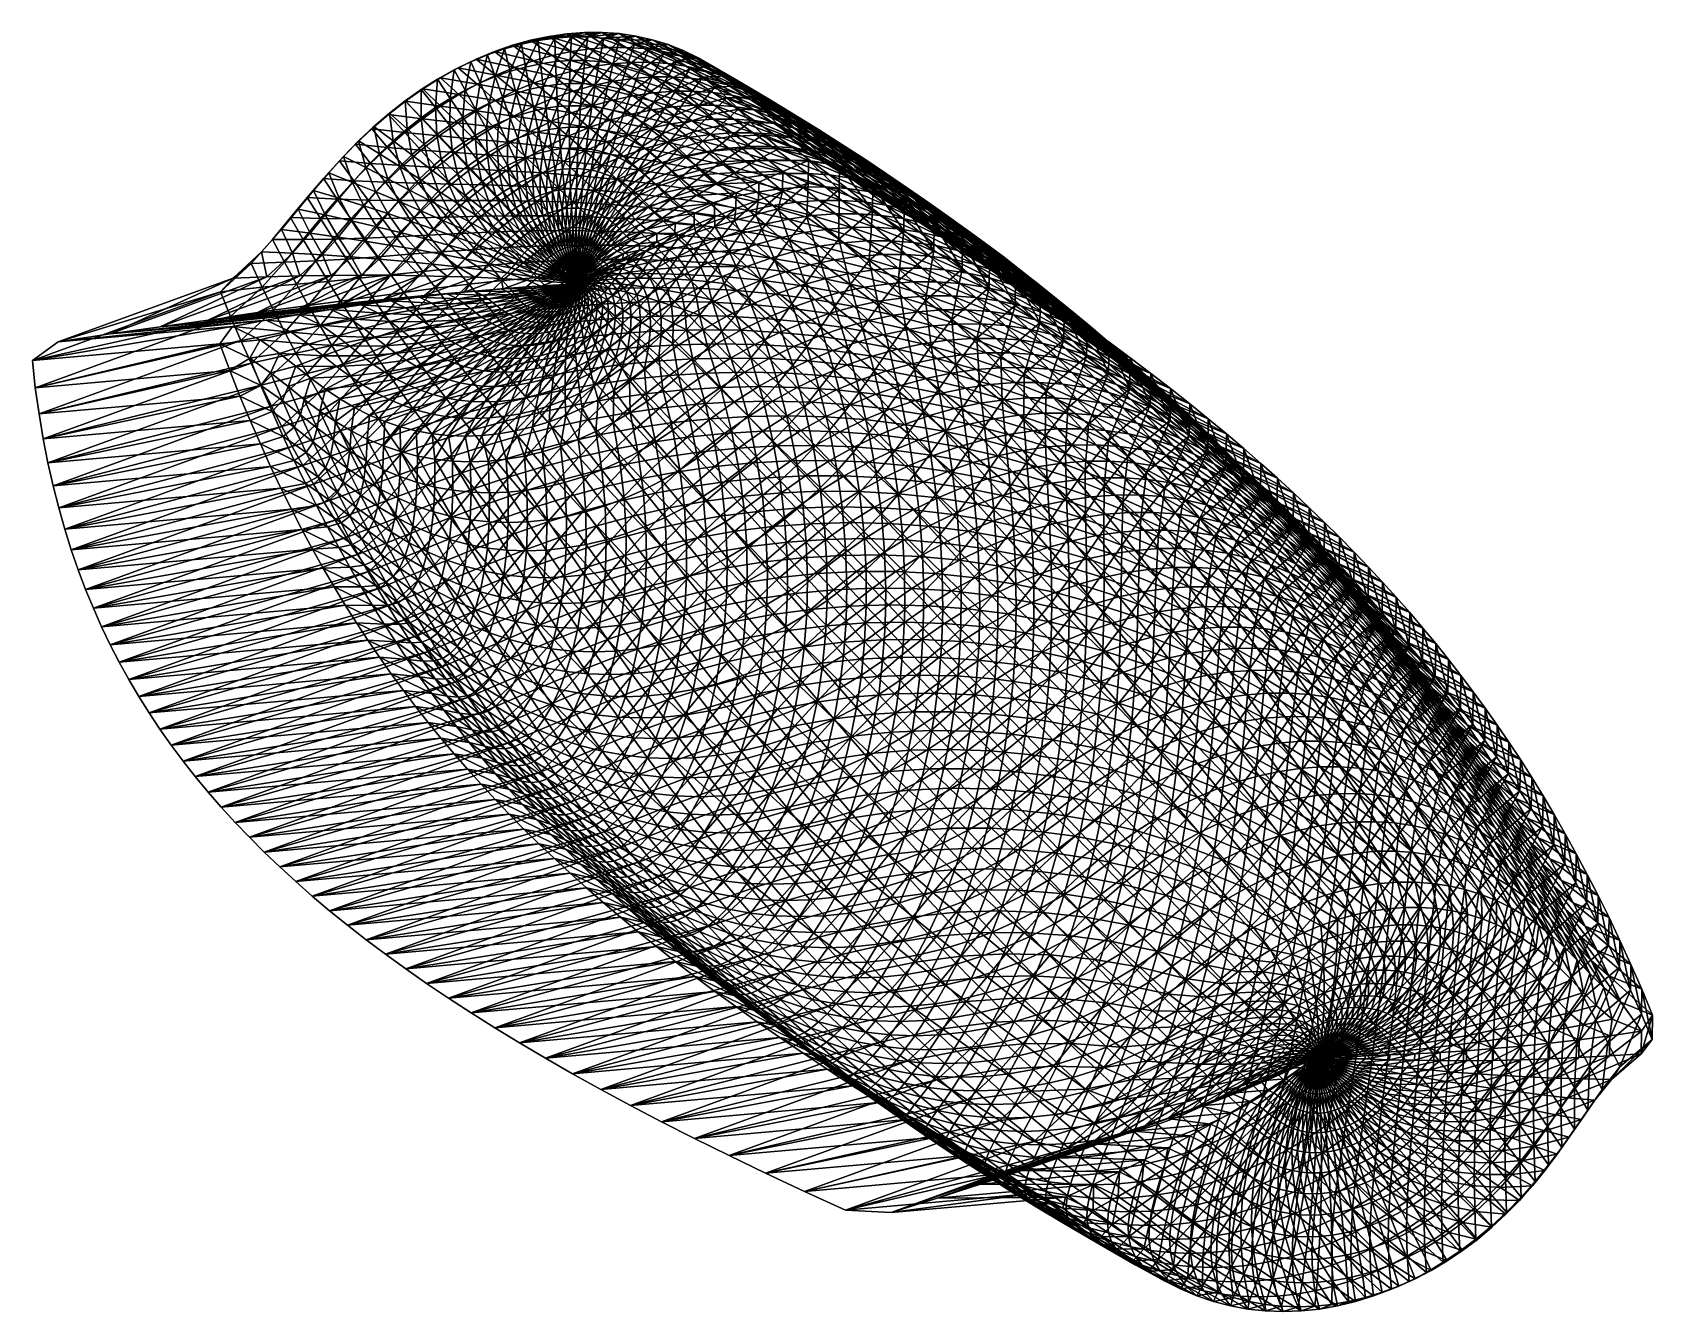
# Model space of a CAD drawing. Extents: x -232 to 179, y -162 to 161.
import ezdxf

# ---------------------------------------------------------------- set-up
doc = ezdxf.new("R2010")
doc.units = 0
doc.header["$MEASUREMENT"] = 0

msp = doc.modelspace()

# ---------------------------------------------------------------- linework, layer by layer
for points in [[(-101.057045, 160.46918, -852.5034), (-107.97592, 158.4988, -857.2817), (-103.71439, 159.40306, -859.1205), (-103.714294, 159.40317, -859.12036)], [(-107.97592, 158.4988, -857.2817), (-101.057045, 160.46918, -852.5034), (-105.639435, 159.49683, -850.5261), (-105.639336, 159.49693, -850.5260000000001)], [(-95.40681, 156.63138, -841.3313), (-105.639435, 159.49683, -850.5261), (-101.057045, 160.46918, -852.5034), (-101.056946, 160.46928, -852.5033)], [(-96.50859, 161.12395, -854.6458), (-103.71439, 159.40306, -859.1205), (-99.484436, 160.01198, -861.11285), (-99.48434, 160.01208, -861.11273)], [(-103.71439, 159.40306, -859.1205), (-96.50859, 161.12395, -854.6458), (-101.057045, 160.46918, -852.5034), (-101.056946, 160.46928, -852.5033)], [(-90.687126, 157.3108, -843.5544), (-101.057045, 160.46918, -852.5034), (-96.50859, 161.12395, -854.6458), (-96.50849000000001, 161.12405, -854.6457)], [(-101.057045, 160.46918, -852.5034), (-90.687126, 157.3108, -843.5544), (-95.40681, 156.63138, -841.3313), (-95.40671, 156.63148, -841.3312)], [(-92.01103, 161.46004, -856.9446), (-99.484436, 160.01198, -861.11285), (-95.3018, 160.32452, -863.2507), (-95.301704, 160.32463, -863.25055)], [(-99.484436, 160.01198, -861.11285), (-92.01103, 161.46004, -856.9446), (-96.50859, 161.12395, -854.6458), (-96.50849000000001, 161.12405, -854.6457)], [(-99.35373, 154.07245, -862.3884), (-95.3018, 160.32452, -863.2507), (-99.484436, 160.01198, -861.11285), (-99.48434, 160.01208, -861.11273)], [(-95.3018, 160.32452, -863.2507), (-99.35373, 154.07245, -862.3884), (-95.60403000000001, 154.35265, -864.3049300000001), (-95.60393, 154.35275, -864.3048)], [(-86.020256, 157.65955, -845.9397), (-96.50859, 161.12395, -854.6458), (-92.01103, 161.46004, -856.9446), (-92.01093, 161.46014, -856.9444599999999)], [(-96.50859, 161.12395, -854.6458), (-86.020256, 157.65955, -845.9397), (-90.687126, 157.3108, -843.5544), (-90.68703000000001, 157.31091, -843.55426)], [(-91.181885, 160.34073, -865.5254), (-95.60403000000001, 154.35265, -864.3049300000001), (-91.91054, 154.36716, -866.34424), (-91.91044000000001, 154.36726, -866.3441)], [(-95.60403000000001, 154.35265, -864.3049300000001), (-91.181885, 160.34073, -865.5254), (-95.3018, 160.32452, -863.2507), (-95.301704, 160.32463, -863.25055)], [(-87.5809, 161.47745, -859.3906), (-95.3018, 160.32452, -863.2507), (-91.181885, 160.34073, -865.5254), (-91.181786, 160.34084, -865.52527)], [(-95.3018, 160.32452, -863.2507), (-87.5809, 161.47745, -859.3906), (-92.01103, 161.46004, -856.9446), (-92.01093, 161.46014, -856.9444599999999)], [(-81.423355, 157.67761, -848.4778), (-92.01103, 161.46004, -856.9446), (-87.5809, 161.47745, -859.3906), (-87.5808, 161.47755, -859.3905)], [(-92.01103, 161.46004, -856.9446), (-81.423355, 157.67761, -848.4778), (-86.020256, 157.65955, -845.9397), (-86.02016, 157.65965, -845.9396)], [(-91.91054, 154.36716, -866.34424), (-87.13956999999999, 160.06157, -867.9281599999999), (-91.181885, 160.34073, -865.5254), (-91.181786, 160.34084, -865.52527)], [(-91.181885, 160.34073, -865.5254), (-83.23424, 161.17728, -861.9743), (-87.5809, 161.47745, -859.3906), (-87.5808, 161.47755, -859.3905)], [(-83.23424, 161.17728, -861.9743), (-91.181885, 160.34073, -865.5254), (-87.13956999999999, 160.06157, -867.9281599999999), (-87.13946999999999, 160.06168, -867.92804)], [(-76.913055, 157.36615, -851.15875), (-87.5809, 161.47745, -859.3906), (-83.23424, 161.17728, -861.9743), (-83.23414, 161.17738, -861.9742)], [(-87.5809, 161.47745, -859.3906), (-76.913055, 157.36615, -851.15875), (-81.423355, 157.67761, -848.4778), (-81.42325600000001, 157.67772, -848.47766)], [(-87.13956999999999, 160.06157, -867.9281599999999), (-78.986176, 160.5618, -864.686), (-83.23424, 161.17728, -861.9743), (-83.23414, 161.17738, -861.9742)], [(-78.986176, 160.5618, -864.686), (-87.13956999999999, 160.06157, -867.9281599999999), (-83.18898, 159.48918, -870.44995), (-83.18888000000001, 159.48929, -870.4498)], [(-72.50508, 156.72748, -853.9725300000001), (-83.23424, 161.17728, -861.9743), (-78.986176, 160.5618, -864.686), (-78.98608, 160.5619, -864.68585)], [(-83.23424, 161.17728, -861.9743), (-72.50508, 156.72748, -853.9725300000001), (-76.913055, 157.36615, -851.15875), (-76.91296, 157.36626, -851.1586)], [(-83.18898, 159.48918, -870.44995), (-74.85061999999999, 159.63435, -867.5160000000001), (-78.986176, 160.5618, -864.686), (-78.98608, 160.5619, -864.68585)], [(-68.21383, 155.76514, -856.90906), (-78.986176, 160.5618, -864.686), (-74.85061999999999, 159.63435, -867.5160000000001), (-74.85051999999999, 159.63446, -867.51587)], [(-78.986176, 160.5618, -864.686), (-68.21383, 155.76514, -856.90906), (-72.50508, 156.72748, -853.9725300000001), (-72.50498, 156.72758, -853.9724)], [(-114.83858, 156.60895, -847.0989999999999), (-120.79363, 154.03836, -852.7593), (-116.530914, 155.81313, -854.0945), (-116.530815, 155.81323, -854.0943599999999)], [(-120.79363, 154.03836, -852.7593), (-114.83858, 156.60895, -847.0989999999999), (-119.42226, 154.70056, -845.6632), (-119.42216, 154.70067, -845.6631)], [(-109.70715, 152.62582, -835.72345), (-119.42226, 154.70056, -845.6632), (-114.83858, 156.60895, -847.0989999999999), (-114.83848, 156.60905, -847.0989)], [(-110.23888, 158.20905, -848.7221699999999), (-116.530914, 155.81313, -854.0945), (-112.253296, 157.30118, -855.6039999999999), (-112.2532, 157.30128, -855.6039)], [(-116.530914, 155.81313, -854.0945), (-110.23888, 158.20905, -848.7221699999999), (-114.83858, 156.60895, -847.0989999999999), (-114.83848, 156.60905, -847.0989)], [(-114.6358, 150.3082, -856.0965), (-112.253296, 157.30118, -855.6039999999999), (-116.530914, 155.81313, -854.0945), (-116.530815, 155.81323, -854.0943599999999)], [(-104.934296, 154.28616, -837.4077), (-114.83858, 156.60895, -847.0989999999999), (-110.23888, 158.20905, -848.7221699999999), (-110.23878, 158.20915, -848.72205)], [(-114.83858, 156.60895, -847.0989999999999), (-104.934296, 154.28616, -837.4077), (-109.70715, 152.62582, -835.72345), (-109.707054, 152.62593, -835.7233)], [(-112.253296, 157.30118, -855.6039999999999), (-114.6358, 150.3082, -856.0965), (-110.80094, 151.64223, -857.4498), (-110.80084, 151.64233, -857.4497)], [(-105.639435, 159.49683, -850.5261), (-112.253296, 157.30118, -855.6039999999999), (-107.97592, 158.4988, -857.2817), (-107.97582, 158.4989, -857.28156)], [(-112.253296, 157.30118, -855.6039999999999), (-105.639435, 159.49683, -850.5261), (-110.23888, 158.20905, -848.7221699999999), (-110.23878, 158.20915, -848.72205)], [(-110.80094, 151.64223, -857.4498), (-107.97592, 158.4988, -857.2817), (-112.253296, 157.30118, -855.6039999999999), (-112.2532, 157.30128, -855.6039)], [(-107.97592, 158.4988, -857.2817), (-110.80094, 151.64223, -857.4498), (-106.9663, 152.71588, -858.9538), (-106.9662, 152.71599, -858.9537)], [(-100.16171, 155.62244, -839.2796599999999), (-110.23888, 158.20905, -848.7221699999999), (-105.639435, 159.49683, -850.5261), (-105.639336, 159.49693, -850.5260000000001)], [(-110.23888, 158.20905, -848.7221699999999), (-100.16171, 155.62244, -839.2796599999999), (-104.934296, 154.28616, -837.4077), (-104.9342, 154.28627, -837.4076)], [(-106.9663, 152.71588, -858.9538), (-103.71439, 159.40306, -859.1205), (-107.97592, 158.4988, -857.2817), (-107.97582, 158.4989, -857.28156)], [(-103.71439, 159.40306, -859.1205), (-106.9663, 152.71588, -858.9538), (-103.14587, 153.52655, -860.6023), (-103.14577, 153.52666, -860.6022)], [(-105.639435, 159.49683, -850.5261), (-95.40681, 156.63138, -841.3313), (-100.16171, 155.62244, -839.2796599999999), (-100.16161, 155.62254, -839.27954)], [(-103.14587, 153.52655, -860.6023), (-99.484436, 160.01198, -861.11285), (-103.71439, 159.40306, -859.1205), (-103.714294, 159.40317, -859.12036)], [(-99.484436, 160.01198, -861.11285), (-103.14587, 153.52655, -860.6023), (-99.35373, 154.07245, -862.3884), (-99.35363000000001, 154.07256, -862.3883)], [(-89.959305, 152.82622, -830.61), (-100.16171, 155.62244, -839.2796599999999), (-95.40681, 156.63138, -841.3313), (-95.40671, 156.63148, -841.3312)], [(-85.08325, 153.52814, -832.9067), (-95.40681, 156.63138, -841.3313), (-90.687126, 157.3108, -843.5544), (-90.68703000000001, 157.31091, -843.55426)], [(-95.40681, 156.63138, -841.3313), (-85.08325, 153.52814, -832.9067), (-89.959305, 152.82622, -830.61), (-89.95920600000001, 152.82632, -830.6098599999999)], [(-87.13956999999999, 160.06157, -867.9281599999999), (-91.91054, 154.36716, -866.34424), (-88.28663, 154.11691, -868.49835), (-88.28653, 154.11702, -868.4982)], [(-80.26176, 153.88844, -835.37103), (-90.687126, 157.3108, -843.5544), (-86.020256, 157.65955, -845.9397), (-86.02016, 157.65965, -845.9396)], [(-90.687126, 157.3108, -843.5544), (-80.26176, 153.88844, -835.37103), (-85.08325, 153.52814, -832.9067), (-85.08315, 153.52824, -832.90656)], [(-88.28663, 154.11691, -868.49835), (-83.18898, 159.48918, -870.44995), (-87.13956999999999, 160.06157, -867.9281599999999), (-87.13946999999999, 160.06168, -867.92804)], [(-83.18898, 159.48918, -870.44995), (-88.28663, 154.11691, -868.49835), (-84.74494, 153.60376, -870.75916), (-84.74484, 153.60387, -870.75903)], [(-75.51254, 153.9071, -837.9932), (-86.020256, 157.65955, -845.9397), (-81.423355, 157.67761, -848.4778), (-81.42325600000001, 157.67772, -848.47766)], [(-86.020256, 157.65955, -845.9397), (-75.51254, 153.9071, -837.9932), (-80.26176, 153.88844, -835.37103), (-80.26165999999999, 153.88855, -835.3709)], [(-84.74494, 153.60376, -870.75916), (-79.342995, 158.6267, -873.08185), (-83.18898, 159.48918, -870.44995), (-83.18888000000001, 159.48929, -870.4498)], [(-79.342995, 158.6267, -873.08185), (-84.74494, 153.60376, -870.75916), (-81.29704, 152.83055, -873.1186), (-81.29694, 152.83066, -873.1184699999999)], [(-74.85061999999999, 159.63435, -867.5160000000001), (-83.18898, 159.48918, -870.44995), (-79.342995, 158.6267, -873.08185), (-79.342896, 158.6268, -873.0817)], [(-70.8528, 153.58531, -840.763), (-81.423355, 157.67761, -848.4778), (-76.913055, 157.36615, -851.15875), (-76.91296, 157.36626, -851.1586)], [(-81.423355, 157.67761, -848.4778), (-70.8528, 153.58531, -840.763), (-75.51254, 153.9071, -837.9932), (-75.51244, 153.90721, -837.9931)], [(-81.29704, 152.83055, -873.1186), (-75.613075, 157.4783, -875.8149400000001), (-79.342995, 158.6267, -873.08185), (-79.342896, 158.6268, -873.0817)], [(-75.613075, 157.4783, -875.8149400000001), (-81.29704, 152.83055, -873.1186), (-77.953186, 151.80103, -875.56885), (-77.95309, 151.80113, -875.5687)], [(-79.342995, 158.6267, -873.08185), (-70.83986, 158.3995, -870.4549), (-74.85061999999999, 159.63435, -867.5160000000001), (-74.85051999999999, 159.63446, -867.51587)], [(-70.83986, 158.3995, -870.4549), (-79.342995, 158.6267, -873.08185), (-75.613075, 157.4783, -875.8149400000001), (-75.612976, 157.47841, -875.8148)], [(-77.953186, 151.80103, -875.56885), (-72.00865, 156.04926, -878.6411), (-75.613075, 157.4783, -875.8149400000001), (-75.612976, 157.47841, -875.8148)], [(-72.00865, 156.04926, -878.6411), (-77.953186, 151.80103, -875.56885), (-74.72184, 150.51988, -878.1024), (-74.72174, 150.51999, -878.1023)], [(-66.298775, 152.92549, -843.6700400000001), (-76.913055, 157.36615, -851.15875), (-72.50508, 156.72748, -853.9725300000001), (-72.50498, 156.72758, -853.9724)], [(-76.913055, 157.36615, -851.15875), (-66.298775, 152.92549, -843.6700400000001), (-70.8528, 153.58531, -840.763), (-70.8527, 153.58542, -840.7629)], [(-75.613075, 157.4783, -875.8149400000001), (-66.964035, 156.86285, -873.4938400000001), (-70.83986, 158.3995, -870.4549), (-70.83976, 158.39961, -870.4548)], [(-66.964035, 156.86285, -873.4938400000001), (-75.613075, 157.4783, -875.8149400000001), (-72.00865, 156.04926, -878.6411), (-72.00855, 156.04936, -878.6410000000001)], [(-64.05208, 154.4838, -859.9586), (-74.85061999999999, 159.63435, -867.5160000000001), (-70.83986, 158.3995, -870.4549), (-70.83976, 158.39961, -870.4548)], [(-74.85061999999999, 159.63435, -867.5160000000001), (-64.05208, 154.4838, -859.9586), (-68.21383, 155.76514, -856.90906), (-68.21373, 155.76524, -856.90894)], [(-74.72184, 150.51988, -878.1024), (-68.536316, 154.34573, -881.553), (-72.00865, 156.04926, -878.6411), (-72.00855, 156.04936, -878.6410000000001)], [(-61.86535, 151.93127, -846.70386), (-72.50508, 156.72748, -853.9725300000001), (-68.21383, 155.76514, -856.90906), (-68.21373, 155.76524, -856.90894)], [(-72.50508, 156.72748, -853.9725300000001), (-61.86535, 151.93127, -846.70386), (-66.298775, 152.92549, -843.6700400000001), (-66.298676, 152.9256, -843.6699)], [(-72.00865, 156.04926, -878.6411), (-63.23025500000001, 155.03107, -876.625), (-66.964035, 156.86285, -873.4938400000001), (-66.963936, 156.86296, -873.4937)], [(-63.23025500000001, 155.03107, -876.625), (-72.00865, 156.04926, -878.6411), (-68.536316, 154.34573, -881.553), (-68.53622, 154.34584, -881.55286)], [(-60.030354, 152.8893, -863.11194), (-70.83986, 158.3995, -870.4549), (-66.964035, 156.86285, -873.4938400000001), (-66.963936, 156.86296, -873.4937)], [(-70.83986, 158.3995, -870.4549), (-60.030354, 152.8893, -863.11194), (-64.05208, 154.4838, -859.9586), (-64.05198, 154.4839, -859.9585)], [(-56.156002, 150.98856, -866.36096), (-66.964035, 156.86285, -873.4938400000001), (-63.23025500000001, 155.03107, -876.625), (-63.23015600000001, 155.03117, -876.6249)], [(-66.964035, 156.86285, -873.4938400000001), (-56.156002, 150.98856, -866.36096), (-60.030354, 152.8893, -863.11194), (-60.03025400000001, 152.8894, -863.1118)], [(-123.9745, 152.4886, -844.4208), (-129.21811, 149.64691, -850.6325699999999), (-125.02713, 151.9813, -851.6038), (-125.02703, 151.9814, -851.6037)], [(-129.21811, 149.64691, -850.6325699999999), (-123.9745, 152.4886, -844.4208), (-128.48105, 149.97845, -843.3764), (-128.48094, 149.97856, -843.3763)], [(-126.0098, 144.78021, -852.9929), (-125.02713, 151.9813, -851.6038), (-129.21811, 149.64691, -850.6325699999999), (-129.218, 149.64702, -850.63245)], [(-119.18702, 148.35037, -832.9444599999999), (-128.48105, 149.97845, -843.3764), (-123.9745, 152.4886, -844.4208), (-123.9744, 152.48871, -844.42065)], [(-125.02713, 151.9813, -851.6038), (-126.0098, 144.78021, -852.9929), (-122.25262, 146.87299, -853.86365), (-122.25252, 146.8731, -853.8635)], [(-119.42226, 154.70056, -845.6632), (-125.02713, 151.9813, -851.6038), (-120.79363, 154.03836, -852.7593), (-120.79353, 154.03847, -852.75916)], [(-125.02713, 151.9813, -851.6038), (-119.42226, 154.70056, -845.6632), (-123.9745, 152.4886, -844.4208), (-123.9744, 152.48871, -844.42065)], [(-122.25262, 146.87299, -853.86365), (-120.79363, 154.03836, -852.7593), (-125.02713, 151.9813, -851.6038), (-125.02703, 151.9814, -851.6037)], [(-114.463394, 150.6456, -834.23364), (-123.9745, 152.4886, -844.4208), (-119.42226, 154.70056, -845.6632), (-119.42216, 154.70067, -845.6631)], [(-123.9745, 152.4886, -844.4208), (-114.463394, 150.6456, -834.23364), (-119.18702, 148.35037, -832.9444599999999), (-119.18692, 148.35048, -832.94434)], [(-120.79363, 154.03836, -852.7593), (-122.25262, 146.87299, -853.86365), (-118.457306, 148.71713, -854.89954), (-118.45721, 148.71724, -854.8994)], [(-118.457306, 148.71713, -854.89954), (-116.530914, 155.81313, -854.0945), (-120.79363, 154.03836, -852.7593), (-120.79353, 154.03847, -852.75916)], [(-119.42226, 154.70056, -845.6632), (-109.70715, 152.62582, -835.72345), (-114.463394, 150.6456, -834.23364), (-114.463295, 150.6457, -834.2335)], [(-116.530914, 155.81313, -854.0945), (-118.457306, 148.71713, -854.89954), (-114.6358, 150.3082, -856.0965), (-114.635704, 150.3083, -856.0964)], [(-104.73347, 148.68794, -824.8163), (-114.463394, 150.6456, -834.23364), (-109.70715, 152.62582, -835.72345), (-109.707054, 152.62593, -835.7233)], [(-109.30196, 146.12215, -859.0092), (-106.9663, 152.71588, -858.9538), (-110.80094, 151.64223, -857.4498), (-110.80084, 151.64233, -857.4497)], [(-99.80247, 150.40329, -826.5564), (-109.70715, 152.62582, -835.72345), (-104.934296, 154.28616, -837.4077), (-104.9342, 154.28627, -837.4076)], [(-109.70715, 152.62582, -835.72345), (-99.80247, 150.40329, -826.5564), (-104.73347, 148.68794, -824.8163), (-104.73337, 148.68805, -824.81616)], [(-106.9663, 152.71588, -858.9538), (-109.30196, 146.12215, -859.0092), (-105.89, 147.07745, -860.3474), (-105.8899, 147.07756, -860.3473)], [(-105.89, 147.07745, -860.3474), (-103.14587, 153.52655, -860.6023), (-106.9663, 152.71588, -858.9538), (-106.9662, 152.71599, -858.9537)], [(-103.14587, 153.52655, -860.6023), (-105.89, 147.07745, -860.3474), (-102.49068, 147.79877, -861.8142), (-102.49058, 147.79887, -861.8141)], [(-94.87175, 151.78384, -828.49036), (-104.934296, 154.28616, -837.4077), (-100.16171, 155.62244, -839.2796599999999), (-100.16161, 155.62254, -839.27954)], [(-104.934296, 154.28616, -837.4077), (-94.87175, 151.78384, -828.49036), (-99.80247, 150.40329, -826.5564), (-99.80237, 150.4034, -826.5563)], [(-102.49068, 147.79877, -861.8142), (-99.35373, 154.07245, -862.3884), (-103.14587, 153.52655, -860.6023), (-103.14577, 153.52666, -860.6022)], [(-99.35373, 154.07245, -862.3884), (-102.49068, 147.79877, -861.8142), (-99.11653000000001, 148.28448, -863.4035), (-99.11643000000001, 148.28459, -863.4034)], [(-100.16171, 155.62244, -839.2796599999999), (-89.959305, 152.82622, -830.61), (-94.87175, 151.78384, -828.49036), (-94.87165, 151.78395, -828.49023)], [(-99.11653000000001, 148.28448, -863.4035), (-95.60403000000001, 154.35265, -864.3049300000001), (-99.35373, 154.07245, -862.3884), (-99.35363000000001, 154.07256, -862.3883)], [(-95.60403000000001, 154.35265, -864.3049300000001), (-99.11653000000001, 148.28448, -863.4035), (-95.78015, 148.53381, -865.10876), (-95.78005, 148.53392, -865.10864)], [(-91.91054, 154.36716, -866.34424), (-95.78015, 148.53381, -865.10876), (-92.49378, 148.54672, -866.9233), (-92.49368, 148.54683, -866.9231599999999)], [(-95.78015, 148.53381, -865.10876), (-91.91054, 154.36716, -866.34424), (-95.60403000000001, 154.35265, -864.3049300000001), (-95.60393, 154.35275, -864.3048)], [(-84.72925, 149.10556, -820.3486), (-94.87175, 151.78384, -828.49036), (-89.959305, 152.82622, -830.61), (-89.95920600000001, 152.82632, -830.6098599999999)], [(-92.49378, 148.54672, -866.9233), (-88.28663, 154.11691, -868.49835), (-91.91054, 154.36716, -866.34424), (-91.91044000000001, 154.36726, -866.3441)], [(-88.28663, 154.11691, -868.49835), (-92.49378, 148.54672, -866.9233), (-89.269325, 148.32405, -868.8399699999999), (-89.269226, 148.32416, -868.83984)], [(-79.70863, 149.82831, -822.7134), (-89.959305, 152.82622, -830.61), (-85.08325, 153.52814, -832.9067), (-85.08315, 153.52824, -832.90656)], [(-89.959305, 152.82622, -830.61), (-79.70863, 149.82831, -822.7134), (-84.72925, 149.10556, -820.3486), (-84.72915, 149.10567, -820.34845)], [(-89.269325, 148.32405, -868.8399699999999), (-84.74494, 153.60376, -870.75916), (-88.28663, 154.11691, -868.49835), (-88.28653, 154.11702, -868.4982)], [(-84.74494, 153.60376, -870.75916), (-89.269325, 148.32405, -868.8399699999999), (-86.11803, 147.86746, -870.8515), (-86.11793, 147.86757, -870.8514)], [(-86.11803, 147.86746, -870.8515), (-81.29704, 152.83055, -873.1186), (-84.74494, 153.60376, -870.75916), (-84.74484, 153.60387, -870.75903)], [(-81.29704, 152.83055, -873.1186), (-86.11803, 147.86746, -870.8515), (-83.05017, 147.17947, -872.9509), (-83.05006999999999, 147.17958, -872.9508)], [(-74.74421, 150.19928, -825.25073), (-85.08325, 153.52814, -832.9067), (-80.26176, 153.88844, -835.37103), (-80.26165999999999, 153.88855, -835.3709)], [(-85.08325, 153.52814, -832.9067), (-74.74421, 150.19928, -825.25073), (-79.70863, 149.82831, -822.7134), (-79.708534, 149.82841, -822.71326)], [(-83.05017, 147.17947, -872.9509), (-77.953186, 151.80103, -875.56885), (-81.29704, 152.83055, -873.1186), (-81.29694, 152.83066, -873.1184699999999)], [(-69.8542, 150.21849, -827.9507), (-80.26176, 153.88844, -835.37103), (-75.51254, 153.9071, -837.9932), (-75.51244, 153.90721, -837.9931)], [(-80.26176, 153.88844, -835.37103), (-69.8542, 150.21849, -827.9507), (-74.74421, 150.19928, -825.25073), (-74.74410999999999, 150.19939, -825.2506)], [(-65.05632, 149.88718, -830.8026), (-75.51254, 153.9071, -837.9932), (-70.8528, 153.58531, -840.763), (-70.8527, 153.58542, -840.7629)], [(-75.51254, 153.9071, -837.9932), (-65.05632, 149.88718, -830.8026), (-69.8542, 150.21849, -827.9507), (-69.8541, 150.2186, -827.95056)], [(-68.536316, 154.34573, -881.553), (-74.72184, 150.51988, -878.1024), (-71.6089, 148.99269, -880.71295), (-71.6088, 148.9928, -880.7128)], [(-71.6089, 148.99269, -880.71295), (-65.1989, 152.37497, -884.5449), (-68.536316, 154.34573, -881.553), (-68.53622, 154.34584, -881.55286)], [(-65.1989, 152.37497, -884.5449), (-71.6089, 148.99269, -880.71295), (-68.616936, 147.2259, -883.3951400000001), (-68.61684, 147.22601, -883.395)], [(-60.36729399999999, 149.2078, -833.7958), (-70.8528, 153.58531, -840.763), (-66.298775, 152.92549, -843.6700400000001), (-66.298676, 152.9256, -843.6699)], [(-70.8528, 153.58531, -840.763), (-60.36729399999999, 149.2078, -833.7958), (-65.05632, 149.88718, -830.8026), (-65.05622, 149.88728, -830.8025)], [(-68.616936, 147.2259, -883.3951400000001), (-61.9937, 150.14517, -887.6136), (-65.1989, 152.37497, -884.5449), (-65.1988, 152.37508, -884.5448)], [(-68.536316, 154.34573, -881.553), (-59.64156, 152.91191, -879.8421599999999), (-63.23025500000001, 155.03107, -876.625), (-63.23015600000001, 155.03117, -876.6249)], [(-59.64156, 152.91191, -879.8421599999999), (-68.536316, 154.34573, -881.553), (-65.1989, 152.37497, -884.5449), (-65.1988, 152.37508, -884.5448)], [(-57.56571, 150.60748, -849.8545), (-68.21383, 155.76514, -856.90906), (-64.05208, 154.4838, -859.9586), (-64.05198, 154.4839, -859.9585)], [(-68.21383, 155.76514, -856.90906), (-57.56571, 150.60748, -849.8545), (-61.86535, 151.93127, -846.70386), (-61.86525, 151.93138, -846.70374)], [(-55.802437, 148.18408, -836.9195599999999), (-66.298775, 152.92549, -843.6700400000001), (-61.86535, 151.93127, -846.70386), (-61.86525, 151.93138, -846.70374)], [(-66.298775, 152.92549, -843.6700400000001), (-55.802437, 148.18408, -836.9195599999999), (-60.36729399999999, 149.2078, -833.7958), (-60.367195, 149.2079, -833.79565)], [(-65.1989, 152.37497, -884.5449), (-56.195023, 150.51424, -883.14185), (-59.64156, 152.91191, -879.8421599999999), (-59.64146, 152.91202, -879.84204)], [(-56.195023, 150.51424, -883.14185), (-65.1989, 152.37497, -884.5449), (-61.9937, 150.14517, -887.6136), (-61.9936, 150.14528, -887.6134599999999)], [(-53.410732, 148.96014, -853.1123), (-64.05208, 154.4838, -859.9586), (-60.030354, 152.8893, -863.11194), (-60.03025400000001, 152.8894, -863.1118)], [(-64.05208, 154.4838, -859.9586), (-53.410732, 148.96014, -853.1123), (-57.56571, 150.60748, -849.8545), (-57.56561, 150.60759, -849.8544)], [(-52.4322, 148.78963, -869.6993), (-63.23025500000001, 155.03107, -876.625), (-59.64156, 152.91191, -879.8421599999999), (-59.64146, 152.91202, -879.84204)], [(-63.23025500000001, 155.03107, -876.625), (-52.4322, 148.78963, -869.6993), (-56.156002, 150.98856, -866.36096), (-56.155903, 150.98866, -866.36084)], [(-51.375328, 146.82106, -840.1636), (-61.86535, 151.93127, -846.70386), (-57.56571, 150.60748, -849.8545), (-57.56561, 150.60759, -849.8544)], [(-61.86535, 151.93127, -846.70386), (-51.375328, 146.82106, -840.1636), (-55.802437, 148.18408, -836.9195599999999), (-55.802338, 148.18419, -836.91943)], [(-49.408016, 146.99643, -856.4689300000001), (-60.030354, 152.8893, -863.11194), (-56.156002, 150.98856, -866.36096), (-56.155903, 150.98866, -866.36084)], [(-60.030354, 152.8893, -863.11194), (-49.408016, 146.99643, -856.4689300000001), (-53.410732, 148.96014, -853.1123), (-53.410633, 148.96025, -853.1122)], [(-48.85593, 146.30167, -873.1232), (-59.64156, 152.91191, -879.8421599999999), (-56.195023, 150.51424, -883.14185), (-56.194923, 150.51434, -883.1417)], [(-59.64156, 152.91191, -879.8421599999999), (-48.85593, 146.30167, -873.1232), (-52.4322, 148.78963, -869.6993), (-52.432102, 148.78973, -869.69916)], [(-128.48105, 149.97845, -843.3764), (-133.3549, 147.04047, -849.8489400000001), (-129.21811, 149.64691, -850.6325699999999), (-129.218, 149.64702, -850.63245)], [(-133.3549, 147.04047, -849.8489400000001), (-128.48105, 149.97845, -843.3764), (-132.9293, 147.17577, -842.5338), (-132.9292, 147.17587, -842.5337)], [(-129.71841, 142.44357, -852.2904), (-129.21811, 149.64691, -850.6325699999999), (-133.3549, 147.04047, -849.8489400000001), (-133.3548, 147.04057, -849.8488)], [(-123.863205, 145.74573, -831.8607), (-132.9293, 147.17577, -842.5338), (-128.48105, 149.97845, -843.3764), (-128.48094, 149.97856, -843.3763)], [(-129.21811, 149.64691, -850.6325699999999), (-129.71841, 142.44357, -852.2904), (-126.0098, 144.78021, -852.9929), (-126.009705, 144.78032, -852.9928)], [(-128.48105, 149.97845, -843.3764), (-119.18702, 148.35037, -832.9444599999999), (-123.863205, 145.74573, -831.8607), (-123.863106, 145.74583, -831.8606)], [(-114.52743, 144.27083, -821.9452), (-123.863205, 145.74573, -831.8607), (-119.18702, 148.35037, -832.9444599999999), (-119.18692, 148.35048, -832.94434)], [(-119.49136, 141.8786, -855.81836), (-118.457306, 148.71713, -854.89954), (-122.25262, 146.87299, -853.86365), (-122.25252, 146.8731, -853.8635)], [(-118.457306, 148.71713, -854.89954), (-119.49136, 141.8786, -855.81836), (-116.114395, 143.51947, -856.74005), (-116.114296, 143.51958, -856.7399)], [(-109.647285, 146.6421, -823.27716), (-119.18702, 148.35037, -832.9444599999999), (-114.463394, 150.6456, -834.23364), (-114.463295, 150.6457, -834.2335)], [(-119.18702, 148.35037, -832.9444599999999), (-109.647285, 146.6421, -823.27716), (-114.52743, 144.27083, -821.9452), (-114.52733, 144.27094, -821.94507)], [(-116.114395, 143.51947, -856.74005), (-114.6358, 150.3082, -856.0965), (-118.457306, 148.71713, -854.89954), (-118.45721, 148.71724, -854.8994)], [(-114.6358, 150.3082, -856.0965), (-116.114395, 143.51947, -856.74005), (-112.71413, 144.93517, -857.8051), (-112.71403, 144.93527, -857.805)], [(-112.71413, 144.93517, -857.8051), (-110.80094, 151.64223, -857.4498), (-114.6358, 150.3082, -856.0965), (-114.635704, 150.3083, -856.0964)], [(-114.463394, 150.6456, -834.23364), (-104.73347, 148.68794, -824.8163), (-109.647285, 146.6421, -823.27716), (-109.64719, 146.64221, -823.27704)], [(-110.80094, 151.64223, -857.4498), (-112.71413, 144.93517, -857.8051), (-109.30196, 146.12215, -859.0092), (-109.301865, 146.12225, -859.0091)], [(-99.94139, 144.84462, -814.3831), (-109.647285, 146.6421, -823.27716), (-104.73347, 148.68794, -824.8163), (-104.73337, 148.68805, -824.81616)], [(-104.7907, 141.62369, -861.5454), (-102.49068, 147.79877, -861.8142), (-105.89, 147.07745, -860.3474), (-105.8899, 147.07756, -860.3473)], [(-102.49068, 147.79877, -861.8142), (-104.7907, 141.62369, -861.5454), (-101.79302, 142.25978, -862.8388699999999), (-101.79292, 142.25989, -862.83875)], [(-94.86421, 146.61082, -816.1748), (-104.73347, 148.68794, -824.8163), (-99.80247, 150.40329, -826.5564), (-99.80237, 150.4034, -826.5563)], [(-104.73347, 148.68794, -824.8163), (-94.86421, 146.61082, -816.1748), (-99.94139, 144.84462, -814.3831), (-99.94129000000001, 144.84473, -814.383)], [(-101.79302, 142.25978, -862.8388699999999), (-99.11653000000001, 148.28448, -863.4035), (-102.49068, 147.79877, -861.8142), (-102.49058, 147.79887, -861.8141)], [(-99.11653000000001, 148.28448, -863.4035), (-101.79302, 142.25978, -862.8388699999999), (-98.81755, 142.68811, -864.24036), (-98.81745, 142.68822, -864.2402300000001)], [(-89.78732, 148.03229, -818.1661), (-99.80247, 150.40329, -826.5564), (-94.87175, 151.78384, -828.49036), (-94.87165, 151.78395, -828.49023)], [(-99.80247, 150.40329, -826.5564), (-89.78732, 148.03229, -818.1661), (-94.86421, 146.61082, -816.1748), (-94.86411, 146.61093, -816.1747)], [(-98.81755, 142.68811, -864.24036), (-95.78015, 148.53381, -865.10876), (-99.11653000000001, 148.28448, -863.4035), (-99.11643000000001, 148.28459, -863.4034)], [(-95.78015, 148.53381, -865.10876), (-98.81755, 142.68811, -864.24036), (-95.87536999999999, 142.90797, -865.7442), (-95.87527, 142.90808, -865.7441)], [(-92.49378, 148.54672, -866.9233), (-95.87536999999999, 142.90797, -865.7442), (-92.977295, 142.91936, -867.3443), (-92.97719599999999, 142.91946, -867.3442)], [(-95.87536999999999, 142.90797, -865.7442), (-92.49378, 148.54672, -866.9233), (-95.78015, 148.53381, -865.10876), (-95.78005, 148.53392, -865.10864)], [(-94.87175, 151.78384, -828.49036), (-84.72925, 149.10556, -820.3486), (-89.78732, 148.03229, -818.1661), (-89.787224, 148.0324, -818.16595)], [(-84.8854, 144.35416, -808.2576), (-94.86421, 146.61082, -816.1748), (-89.78732, 148.03229, -818.1661), (-89.787224, 148.0324, -818.16595)], [(-92.977295, 142.91936, -867.3443), (-89.269325, 148.32405, -868.8399699999999), (-92.49378, 148.54672, -866.9233), (-92.49368, 148.54683, -866.9231599999999)], [(-89.269325, 148.32405, -868.8399699999999), (-92.977295, 142.91936, -867.3443), (-90.13382, 142.72299, -869.0345), (-90.13372, 142.7231, -869.03436)], [(-90.13382, 142.72299, -869.0345), (-86.11803, 147.86746, -870.8515), (-89.269325, 148.32405, -868.8399699999999), (-89.269226, 148.32416, -868.83984)], [(-86.11803, 147.86746, -870.8515), (-90.13382, 142.72299, -869.0345), (-87.35486, 142.32036, -870.8084), (-87.35476, 142.32047, -870.8083)], [(-79.69263000000001, 145.45601, -810.4982), (-89.78732, 148.03229, -818.1661), (-84.72925, 149.10556, -820.3486), (-84.72915, 149.10567, -820.34845)], [(-89.78732, 148.03229, -818.1661), (-79.69263000000001, 145.45601, -810.4982), (-84.8854, 144.35416, -808.2576), (-84.8853, 144.35426, -808.2575)], [(-87.35486, 142.32036, -870.8084), (-83.05017, 147.17947, -872.9509), (-86.11803, 147.86746, -870.8515), (-86.11793, 147.86757, -870.8514)], [(-74.53833, 146.198, -812.926), (-84.72925, 149.10556, -820.3486), (-79.70863, 149.82831, -822.7134), (-79.708534, 149.82841, -822.71326)], [(-84.72925, 149.10556, -820.3486), (-74.53833, 146.198, -812.926), (-79.69263000000001, 145.45601, -810.4982), (-79.69253, 145.45612, -810.4981)], [(-77.953186, 151.80103, -875.56885), (-83.05017, 147.17947, -872.9509), (-80.0749, 146.26344, -875.13104), (-80.0748, 146.26355, -875.1309)], [(-80.0749, 146.26344, -875.13104), (-74.72184, 150.51988, -878.1024), (-77.953186, 151.80103, -875.56885), (-77.95309, 151.80113, -875.5687)], [(-74.72184, 150.51988, -878.1024), (-80.0749, 146.26344, -875.13104), (-77.19973, 145.12352, -877.3854), (-77.19963, 145.12363, -877.38525)], [(-69.44171, 146.57886, -815.5310000000001), (-79.70863, 149.82831, -822.7134), (-74.74421, 150.19928, -825.25073), (-74.74410999999999, 150.19939, -825.2506)], [(-79.70863, 149.82831, -822.7134), (-69.44171, 146.57886, -815.5310000000001), (-74.53833, 146.198, -812.926), (-74.53823, 146.1981, -812.9259)], [(-77.19973, 145.12352, -877.3854), (-71.6089, 148.99269, -880.71295), (-74.72184, 150.51988, -878.1024), (-74.72174, 150.51999, -878.1023)], [(-71.6089, 148.99269, -880.71295), (-77.19973, 145.12352, -877.3854), (-74.429924, 143.76465, -879.7081), (-74.429825, 143.76476, -879.7080000000001)], [(-64.42149, 146.59857, -818.3028), (-74.74421, 150.19928, -825.25073), (-69.8542, 150.21849, -827.9507), (-69.8541, 150.2186, -827.95056)], [(-74.74421, 150.19928, -825.25073), (-64.42149, 146.59857, -818.3028), (-69.44171, 146.57886, -815.5310000000001), (-69.44161, 146.57896, -815.5309)], [(-74.429924, 143.76465, -879.7081), (-68.616936, 147.2259, -883.3951400000001), (-71.6089, 148.99269, -880.71295), (-71.6088, 148.9928, -880.7128)], [(-59.49584599999999, 146.25842, -821.23065), (-69.8542, 150.21849, -827.9507), (-65.05632, 149.88718, -830.8026), (-65.05622, 149.88728, -830.8025)], [(-69.8542, 150.21849, -827.9507), (-59.49584599999999, 146.25842, -821.23065), (-64.42149, 146.59857, -818.3028), (-64.42139399999999, 146.59868, -818.3027)], [(-61.9937, 150.14517, -887.6136), (-68.616936, 147.2259, -883.3951400000001), (-65.74349000000001, 145.2269, -886.1462), (-65.74339, 145.227, -886.1460599999999)], [(-65.74349000000001, 145.2269, -886.1462), (-58.90957, 147.66559, -890.7597699999999), (-61.9937, 150.14517, -887.6136), (-61.9936, 150.14528, -887.6134599999999)], [(-54.681957, 145.56096, -824.3035), (-65.05632, 149.88718, -830.8026), (-60.36729399999999, 149.2078, -833.7958), (-60.367195, 149.2079, -833.79565)], [(-65.05632, 149.88718, -830.8026), (-54.681957, 145.56096, -824.3035), (-59.49584599999999, 146.25842, -821.23065), (-59.49574699999999, 146.25853, -821.2305)], [(-61.9937, 150.14517, -887.6136), (-52.878674, 147.84796, -886.525), (-56.195023, 150.51424, -883.14185), (-56.194923, 150.51434, -883.1417)], [(-52.878674, 147.84796, -886.525), (-61.9937, 150.14517, -887.6136), (-58.90957, 147.66559, -890.7597699999999), (-58.90947, 147.6657, -890.75964)], [(-49.995544, 144.51, -827.5105), (-60.36729399999999, 149.2078, -833.7958), (-55.802437, 148.18408, -836.9195599999999), (-55.802338, 148.18419, -836.91943)], [(-60.36729399999999, 149.2078, -833.7958), (-49.995544, 144.51, -827.5105), (-54.681957, 145.56096, -824.3035), (-54.681858, 145.56107, -824.3034)], [(-58.90957, 147.66559, -890.7597699999999), (-49.665863, 144.92465, -889.99963), (-52.878674, 147.84796, -886.525), (-52.878574, 147.84807, -886.5249)], [(-47.09718, 145.12488, -843.5179400000001), (-57.56571, 150.60748, -849.8545), (-53.410732, 148.96014, -853.1123), (-53.410633, 148.96025, -853.1122)], [(-57.56571, 150.60748, -849.8545), (-47.09718, 145.12488, -843.5179400000001), (-51.375328, 146.82106, -840.1636), (-51.37523, 146.82117, -840.16345)], [(-45.414734, 143.53503, -876.6336699999999), (-56.195023, 150.51424, -883.14185), (-52.878674, 147.84796, -886.525), (-52.878574, 147.84807, -886.5249)], [(-56.195023, 150.51424, -883.14185), (-45.414734, 143.53503, -876.6336699999999), (-48.85593, 146.30167, -873.1232), (-48.85583, 146.30177, -873.1231)], [(-45.560837, 144.72464, -859.91785), (-56.156002, 150.98856, -866.36096), (-52.4322, 148.78963, -869.6993), (-52.432102, 148.78973, -869.69916)], [(-56.156002, 150.98856, -866.36096), (-45.560837, 144.72464, -859.91785), (-49.408016, 146.99643, -856.4689300000001), (-49.407917, 146.99654, -856.4688)], [(-45.45055, 143.11067, -830.8409), (-55.802437, 148.18408, -836.9195599999999), (-51.375328, 146.82106, -840.1636), (-51.37523, 146.82117, -840.16345)], [(-55.802437, 148.18408, -836.9195599999999), (-45.45055, 143.11067, -830.8409), (-49.995544, 144.51, -827.5105), (-49.995445, 144.5101, -827.5104)], [(-42.97580300000001, 143.10295, -846.9741), (-53.410732, 148.96014, -853.1123), (-49.408016, 146.99643, -856.4689300000001), (-49.407917, 146.99654, -856.4688)], [(-53.410732, 148.96014, -853.1123), (-42.97580300000001, 143.10295, -846.9741), (-47.09718, 145.12488, -843.5179400000001), (-47.09708, 145.12498, -843.5178)], [(-42.080975, 140.50168, -880.23914), (-52.878674, 147.84796, -886.525), (-49.665863, 144.92465, -889.99963), (-49.665764, 144.92476, -889.9995)], [(-52.878674, 147.84796, -886.525), (-42.080975, 140.50168, -880.23914), (-45.414734, 143.53503, -876.6336699999999), (-45.414635, 143.53514, -876.63354)], [(-41.86607, 142.15425, -863.4552), (-52.4322, 148.78963, -869.6993), (-48.85593, 146.30167, -873.1232), (-48.85583, 146.30177, -873.1231)], [(-52.4322, 148.78963, -869.6993), (-41.86607, 142.15425, -863.4552), (-45.560837, 144.72464, -859.91785), (-45.560738, 144.72475, -859.9177)], [(-133.02364, 139.63168, -830.32385), (-141.6134, 140.71524, -841.4617300000001), (-137.30913, 144.08623, -841.8953), (-137.30902, 144.08633, -841.8952)], [(-141.43091, 141.03233, -848.8519), (-137.30913, 144.08623, -841.8953), (-141.6134, 140.71524, -841.4617300000001), (-141.6133, 140.71535, -841.4616)], [(-137.30913, 144.08623, -841.8953), (-141.43091, 141.03233, -848.8519), (-137.42804, 144.16727, -849.2552), (-137.42793, 144.16737, -849.2550699999999)], [(-136.95851, 137.0573, -851.3966), (-137.42804, 144.16727, -849.2552), (-141.43091, 141.03233, -848.8519), (-141.4308, 141.03244, -848.8518)], [(-132.9293, 147.17577, -842.5338), (-137.42804, 144.16727, -849.2552), (-133.3549, 147.04047, -849.8489400000001), (-133.3548, 147.04057, -849.8488)], [(-137.42804, 144.16727, -849.2552), (-132.9293, 147.17577, -842.5338), (-137.30913, 144.08623, -841.8953), (-137.30902, 144.08633, -841.8952)], [(-133.36996, 139.86775, -851.75806), (-133.3549, 147.04047, -849.8489400000001), (-137.42804, 144.16727, -849.2552), (-137.42793, 144.16737, -849.2550699999999)], [(-137.42804, 144.16727, -849.2552), (-136.95851, 137.0573, -851.3966), (-133.36996, 139.86775, -851.75806), (-133.36986, 139.86786, -851.7579300000001)], [(-128.47893, 142.83752, -830.98645), (-137.30913, 144.08623, -841.8953), (-132.9293, 147.17577, -842.5338), (-132.9292, 147.17587, -842.5337)], [(-137.30913, 144.08623, -841.8953), (-128.47893, 142.83752, -830.98645), (-133.02364, 139.63168, -830.32385), (-133.02353, 139.63179, -830.3237)], [(-133.3549, 147.04047, -849.8489400000001), (-133.36996, 139.86775, -851.75806), (-129.71841, 142.44357, -852.2904), (-129.7183, 142.44368, -852.2903)], [(-132.9293, 147.17577, -842.5338), (-123.863205, 145.74573, -831.8607), (-128.47893, 142.83752, -830.98645), (-128.47882, 142.83763, -830.9863)], [(-126.13423, 137.93742, -854.4186), (-126.0098, 144.78021, -852.9929), (-129.71841, 142.44357, -852.2904), (-129.7183, 142.44368, -852.2903)], [(-119.35854, 141.57988, -820.8256), (-128.47893, 142.83752, -830.98645), (-123.863205, 145.74573, -831.8607), (-123.863106, 145.74583, -831.8606)], [(-126.0098, 144.78021, -852.9929), (-126.13423, 137.93742, -854.4186), (-122.83441, 140.01651, -855.0436), (-122.83431, 140.01662, -855.04346)], [(-122.83441, 140.01651, -855.0436), (-122.25262, 146.87299, -853.86365), (-126.0098, 144.78021, -852.9929), (-126.009705, 144.78032, -852.9928)], [(-123.863205, 145.74573, -831.8607), (-114.52743, 144.27083, -821.9452), (-119.35854, 141.57988, -820.8256), (-119.358444, 141.57999, -820.8255)], [(-122.25262, 146.87299, -853.86365), (-122.83441, 140.01651, -855.0436), (-119.49136, 141.8786, -855.81836), (-119.491264, 141.87871, -855.8182400000001)], [(-110.02569, 140.29657, -811.4269400000001), (-119.35854, 141.57988, -820.8256), (-114.52743, 144.27083, -821.9452), (-114.52733, 144.27094, -821.94507)], [(-113.80705, 138.4861, -858.36426), (-112.71413, 144.93517, -857.8051), (-116.114395, 143.51947, -856.74005), (-116.114296, 143.51958, -856.7399)], [(-105.000885, 142.73813, -812.79834), (-114.52743, 144.27083, -821.9452), (-109.647285, 146.6421, -823.27716), (-109.64719, 146.64221, -823.27704)], [(-114.52743, 144.27083, -821.9452), (-105.000885, 142.73813, -812.79834), (-110.02569, 140.29657, -811.4269400000001), (-110.02559, 140.29668, -811.4268)], [(-112.71413, 144.93517, -857.8051), (-113.80705, 138.4861, -858.36426), (-110.80853, 139.73451, -859.30347), (-110.80843, 139.73462, -859.30334)], [(-110.80853, 139.73451, -859.30347), (-109.30196, 146.12215, -859.0092), (-112.71413, 144.93517, -857.8051), (-112.71403, 144.93527, -857.805)], [(-109.30196, 146.12215, -859.0092), (-110.80853, 139.73451, -859.30347), (-107.79953, 140.78125, -860.3653), (-107.79943, 140.78136, -860.3652)], [(-109.647285, 146.6421, -823.27716), (-99.94139, 144.84462, -814.3831), (-105.000885, 142.73813, -812.79834), (-105.000786, 142.73824, -812.7982)], [(-107.79953, 140.78125, -860.3653), (-105.89, 147.07745, -860.3474), (-109.30196, 146.12215, -859.0092), (-109.301865, 146.12225, -859.0091)], [(-105.89, 147.07745, -860.3474), (-107.79953, 140.78125, -860.3653), (-104.7907, 141.62369, -861.5454), (-104.7906, 141.6238, -861.5453)], [(-95.309845, 141.0816, -804.37396), (-105.000885, 142.73813, -812.79834), (-99.94139, 144.84462, -814.3831), (-99.94129000000001, 144.84473, -814.383)], [(-90.09747, 142.89484, -806.2134), (-99.94139, 144.84462, -814.3831), (-94.86421, 146.61082, -816.1748), (-94.86411, 146.61093, -816.1747)], [(-99.94139, 144.84462, -814.3831), (-90.09747, 142.89484, -806.2134), (-95.309845, 141.0816, -804.37396), (-95.30974599999999, 141.08171, -804.3738400000001)], [(-94.86421, 146.61082, -816.1748), (-84.8854, 144.35416, -808.2576), (-90.09747, 142.89484, -806.2134), (-90.097374, 142.89494, -806.21326)], [(-80.1458, 140.7373, -798.72205), (-90.09747, 142.89484, -806.2134), (-84.8854, 144.35416, -808.2576), (-84.8853, 144.35426, -808.2575)], [(-83.05017, 147.17947, -872.9509), (-87.35486, 142.32036, -870.8084), (-84.64949, 141.71365, -872.6597), (-84.64939, 141.71376, -872.6596)], [(-74.828445, 141.8656, -801.0164), (-84.8854, 144.35416, -808.2576), (-79.69263000000001, 145.45601, -810.4982), (-79.69253, 145.45612, -810.4981)], [(-84.8854, 144.35416, -808.2576), (-74.828445, 141.8656, -801.0164), (-80.1458, 140.7373, -798.72205), (-80.1457, 140.73741, -798.7219)], [(-84.64949, 141.71365, -872.6597), (-80.0749, 146.26344, -875.13104), (-83.05017, 147.17947, -872.9509), (-83.05006999999999, 147.17958, -872.9508)], [(-80.0749, 146.26344, -875.13104), (-84.64949, 141.71365, -872.6597), (-82.02575999999999, 140.90585, -874.5823), (-82.02566, 140.90596, -874.58215)], [(-82.02575999999999, 140.90585, -874.5823), (-77.19973, 145.12352, -877.3854), (-80.0749, 146.26344, -875.13104), (-80.0748, 146.26355, -875.1309)], [(-77.19973, 145.12352, -877.3854), (-82.02575999999999, 140.90585, -874.5823), (-79.49029499999999, 139.90062, -876.57025), (-79.4902, 139.90073, -876.5701)], [(-69.55049, 142.6254, -803.5024), (-79.69263000000001, 145.45601, -810.4982), (-74.53833, 146.198, -812.926), (-74.53823, 146.1981, -812.9259)], [(-79.69263000000001, 145.45601, -810.4982), (-69.55049, 142.6254, -803.5024), (-74.828445, 141.8656, -801.0164), (-74.82835, 141.8657, -801.0163)], [(-79.49029499999999, 139.90062, -876.57025), (-74.429924, 143.76465, -879.7081), (-77.19973, 145.12352, -877.3854), (-77.19963, 145.12363, -877.38525)], [(-74.429924, 143.76465, -879.7081), (-79.49029499999999, 139.90062, -876.57025), (-77.04776, 138.70232, -878.6186), (-77.04766, 138.70242, -878.6184699999999)], [(-77.04776, 138.70232, -878.6186), (-71.767746, 142.19263, -882.0947), (-74.429924, 143.76465, -879.7081), (-74.429825, 143.76476, -879.7080000000001)], [(-64.33159, 143.01538, -806.16986), (-74.53833, 146.198, -812.926), (-69.44171, 146.57886, -815.5310000000001), (-69.44161, 146.57896, -815.5309)], [(-74.53833, 146.198, -812.926), (-64.33159, 143.01538, -806.16986), (-69.55049, 142.6254, -803.5024), (-69.55039000000001, 142.6255, -803.50226)], [(-68.616936, 147.2259, -883.3951400000001), (-74.429924, 143.76465, -879.7081), (-71.767746, 142.19263, -882.0947), (-71.76765, 142.19273, -882.0946)], [(-71.767746, 142.19263, -882.0947), (-65.74349000000001, 145.2269, -886.1462), (-68.616936, 147.2259, -883.3951400000001), (-68.61684, 147.22601, -883.395)], [(-65.74349000000001, 145.2269, -886.1462), (-71.767746, 142.19263, -882.0947), (-69.21104, 140.41397, -884.54254), (-69.21094000000001, 140.41408, -884.5424)], [(-59.190926, 143.03558, -809.0082), (-69.44171, 146.57886, -815.5310000000001), (-64.42149, 146.59857, -818.3028), (-64.42139399999999, 146.59868, -818.3027)], [(-69.44171, 146.57886, -815.5310000000001), (-59.190926, 143.03558, -809.0082), (-64.33159, 143.01538, -806.16986), (-64.33149, 143.01549, -806.16974)], [(-69.21104, 140.41397, -884.54254), (-62.97859, 143.00398, -888.9668), (-65.74349000000001, 145.2269, -886.1462), (-65.74339, 145.227, -886.1460599999999)], [(-58.90957, 147.66559, -890.7597699999999), (-65.74349000000001, 145.2269, -886.1462), (-62.97859, 143.00398, -888.9668), (-62.97849, 143.00409, -888.9667)], [(-54.147102, 142.68727, -812.0063), (-64.42149, 146.59857, -818.3028), (-59.49584599999999, 146.25842, -821.23065), (-59.49574699999999, 146.25853, -821.2305)], [(-64.42149, 146.59857, -818.3028), (-54.147102, 142.68727, -812.0063), (-59.190926, 143.03558, -809.0082), (-59.190826, 143.03569, -809.00806)], [(-62.97859, 143.00398, -888.9668), (-55.92173, 144.94699, -893.9911), (-58.90957, 147.66559, -890.7597699999999), (-58.90947, 147.6657, -890.75964)], [(-55.92173, 144.94699, -893.9911), (-62.97859, 143.00398, -888.9668), (-60.3, 140.56677, -891.86365), (-60.2999, 140.56688, -891.8635)], [(-60.3, 140.56677, -891.86365), (-52.981216, 142.0023, -897.32715), (-55.92173, 144.94699, -893.9911), (-55.92163000000001, 144.9471, -893.99097)], [(-49.21772, 141.97307, -815.1529), (-59.49584599999999, 146.25842, -821.23065), (-54.681957, 145.56096, -824.3035), (-54.681858, 145.56107, -824.3034)], [(-59.49584599999999, 146.25842, -821.23065), (-49.21772, 141.97307, -815.1529), (-54.147102, 142.68727, -812.0063), (-54.14700300000001, 142.68738, -812.0061599999999)], [(-49.665863, 144.92465, -889.99963), (-58.90957, 147.66559, -890.7597699999999), (-55.92173, 144.94699, -893.9911), (-55.92163000000001, 144.9471, -893.99097)], [(-46.50395, 141.75826, -893.58685), (-55.92173, 144.94699, -893.9911), (-52.981216, 142.0023, -897.32715), (-52.981117, 142.00241, -897.327)], [(-55.92173, 144.94699, -893.9911), (-46.50395, 141.75826, -893.58685), (-49.665863, 144.92465, -889.99963), (-49.665764, 144.92476, -889.9995)], [(-44.418873, 140.8969, -818.4368), (-54.681957, 145.56096, -824.3035), (-49.995544, 144.51, -827.5105), (-49.995445, 144.5101, -827.5104)], [(-54.681957, 145.56096, -824.3035), (-44.418873, 140.8969, -818.4368), (-49.21772, 141.97307, -815.1529), (-49.21762, 141.97318, -815.1528)], [(-41.05848, 141.36932, -834.2846), (-51.375328, 146.82106, -840.1636), (-47.09718, 145.12488, -843.5179400000001), (-47.09708, 145.12498, -843.5178)], [(-51.375328, 146.82106, -840.1636), (-41.05848, 141.36932, -834.2846), (-45.45055, 143.11067, -830.8409), (-45.45045, 143.11078, -830.8407599999999)], [(-39.76484, 139.46399, -821.8471), (-49.995544, 144.51, -827.5105), (-45.45055, 143.11067, -830.8409), (-45.45045, 143.11078, -830.8407599999999)], [(-49.995544, 144.51, -827.5105), (-39.76484, 139.46399, -821.8471), (-44.418873, 140.8969, -818.4368), (-44.418774, 140.897, -818.4367)], [(-38.800026, 137.21606, -883.96136), (-49.665863, 144.92465, -889.99963), (-46.50395, 141.75826, -893.58685), (-46.50385, 141.75836, -893.5867300000001)], [(-49.665863, 144.92465, -889.99963), (-38.800026, 137.21606, -883.96136), (-42.080975, 140.50168, -880.23914), (-42.080875, 140.50179, -880.2389999999999)], [(-39.01457199999999, 140.76382, -850.52527), (-49.408016, 146.99643, -856.4689300000001), (-45.560837, 144.72464, -859.91785), (-45.560738, 144.72475, -859.9177)], [(-49.408016, 146.99643, -856.4689300000001), (-39.01457199999999, 140.76382, -850.52527), (-42.97580300000001, 143.10295, -846.9741), (-42.975704, 143.10306, -846.9739999999999)], [(-38.310856, 139.29593, -867.08203), (-48.85593, 146.30167, -873.1232), (-45.414734, 143.53503, -876.6336699999999), (-45.414635, 143.53514, -876.63354)], [(-48.85593, 146.30167, -873.1232), (-38.310856, 139.29593, -867.08203), (-41.86607, 142.15425, -863.4552), (-41.86597, 142.15436, -863.4551)], [(-36.827354, 139.29355, -837.8328), (-47.09718, 145.12488, -843.5179400000001), (-42.97580300000001, 143.10295, -846.9741), (-42.975704, 143.10306, -846.9739999999999)], [(-47.09718, 145.12488, -843.5179400000001), (-36.827354, 139.29355, -837.8328), (-41.05848, 141.36932, -834.2846), (-41.05838, 141.36943, -834.2845)], [(-35.21027, 138.11723, -854.1675), (-45.560837, 144.72464, -859.91785), (-41.86607, 142.15425, -863.4552), (-41.86597, 142.15436, -863.4551)], [(-45.560837, 144.72464, -859.91785), (-35.21027, 138.11723, -854.1675), (-39.01457199999999, 140.76382, -850.52527), (-39.014473, 140.76393, -850.52515)], [(-137.48993, 136.13379, -829.8739999999999), (-145.83974, 137.06702, -841.23193), (-141.6134, 140.71524, -841.4617300000001), (-141.6133, 140.71535, -841.4616)], [(-145.36131, 137.63956, -848.6383), (-141.6134, 140.71524, -841.4617300000001), (-145.83974, 137.06702, -841.23193), (-145.83963, 137.06712, -841.2318)], [(-141.6134, 140.71524, -841.4617300000001), (-145.36131, 137.63956, -848.6383), (-141.43091, 141.03233, -848.8519), (-141.4308, 141.03244, -848.8518)], [(-140.4821, 134.0157, -851.2051), (-141.43091, 141.03233, -848.8519), (-145.36131, 137.63956, -848.6383), (-145.3612, 137.63966, -848.6382)], [(-141.6134, 140.71524, -841.4617300000001), (-133.02364, 139.63168, -830.32385), (-137.48993, 136.13379, -829.8739999999999), (-137.48982, 136.1339, -829.8739)], [(-141.43091, 141.03233, -848.8519), (-140.4821, 134.0157, -851.2051), (-136.95851, 137.0573, -851.3966), (-136.9584, 137.0574, -851.3965)], [(-128.82248, 135.26328, -819.23785), (-137.48993, 136.13379, -829.8739999999999), (-133.02364, 139.63168, -830.32385), (-133.02353, 139.63179, -830.3237)], [(-132.57628, 133.14487, -853.6233), (-133.36996, 139.86775, -851.75806), (-136.95851, 137.0573, -851.3966), (-136.9584, 137.0574, -851.3965)], [(-129.38327, 135.64554, -853.9449), (-129.71841, 142.44357, -852.2904), (-133.36996, 139.86775, -851.75806), (-133.36986, 139.86786, -851.7579300000001)], [(-133.36996, 139.86775, -851.75806), (-132.57628, 133.14487, -853.6233), (-129.38327, 135.64554, -853.9449), (-129.38316, 135.64565, -853.94476)], [(-124.1272, 138.57533, -819.9223), (-133.02364, 139.63168, -830.32385), (-128.47893, 142.83752, -830.98645), (-128.47882, 142.83763, -830.9863)], [(-133.02364, 139.63168, -830.32385), (-124.1272, 138.57533, -819.9223), (-128.82248, 135.26328, -819.23785), (-128.82237, 135.26338, -819.2377299999999)], [(-129.71841, 142.44357, -852.2904), (-129.38327, 135.64554, -853.9449), (-126.13423, 137.93742, -854.4186), (-126.13413, 137.93753, -854.41846)], [(-128.47893, 142.83752, -830.98645), (-119.35854, 141.57988, -820.8256), (-124.1272, 138.57533, -819.9223), (-124.1271, 138.57544, -819.9222)], [(-122.643005, 133.56358, -856.317), (-122.83441, 140.01651, -855.0436), (-126.13423, 137.93742, -854.4186), (-126.13413, 137.93753, -854.41846)], [(-115.00003, 137.52583, -810.2742), (-124.1272, 138.57533, -819.9223), (-119.35854, 141.57988, -820.8256), (-119.358444, 141.57999, -820.8255)], [(-119.73306, 135.39703, -856.8683), (-119.49136, 141.8786, -855.81836), (-122.83441, 140.01651, -855.0436), (-122.83431, 140.01662, -855.04346)], [(-122.83441, 140.01651, -855.0436), (-122.643005, 133.56358, -856.317), (-119.73306, 135.39703, -856.8683), (-119.73296, 135.39714, -856.86816)], [(-119.49136, 141.8786, -855.81836), (-119.73306, 135.39703, -856.8683), (-116.78501, 137.0391, -857.55145), (-116.78491, 137.0392, -857.5513300000001)], [(-116.78501, 137.0391, -857.55145), (-116.114395, 143.51947, -856.74005), (-119.49136, 141.8786, -855.81836), (-119.491264, 141.87871, -855.8182400000001)], [(-119.35854, 141.57988, -820.8256), (-110.02569, 140.29657, -811.4269400000001), (-115.00003, 137.52583, -810.2742), (-114.99993, 137.52594, -810.27405)], [(-116.114395, 143.51947, -856.74005), (-116.78501, 137.0391, -857.55145), (-113.80705, 138.4861, -858.36426), (-113.80695, 138.4862, -858.36414)], [(-105.662674, 136.41243, -801.33905), (-115.00003, 137.52583, -810.2742), (-110.02569, 140.29657, -811.4269400000001), (-110.02559, 140.29668, -811.4268)], [(-111.52781, 133.59624, -859.7873), (-110.80853, 139.73451, -859.30347), (-113.80705, 138.4861, -858.36426), (-113.80695, 138.4862, -858.36414)], [(-110.80853, 139.73451, -859.30347), (-111.52781, 133.59624, -859.7873), (-108.91356, 134.68466, -860.60614), (-108.91346, 134.68477, -860.6060000000001)], [(-108.91356, 134.68466, -860.60614), (-107.79953, 140.78125, -860.3653), (-110.80853, 139.73451, -859.30347), (-110.80843, 139.73462, -859.30334)], [(-100.50407, 138.91902, -802.747), (-110.02569, 140.29657, -811.4269400000001), (-105.000885, 142.73813, -812.79834), (-105.000786, 142.73824, -812.7982)], [(-110.02569, 140.29657, -811.4269400000001), (-100.50407, 138.91902, -802.747), (-105.662674, 136.41243, -801.33905), (-105.662575, 136.41254, -801.3389)], [(-107.79953, 140.78125, -860.3653), (-108.91356, 134.68466, -860.60614), (-106.29017, 135.59727, -861.5319), (-106.29007, 135.59738, -861.5318)], [(-106.29017, 135.59727, -861.5319), (-104.7907, 141.62369, -861.5454), (-107.79953, 140.78125, -860.3653), (-107.79943, 140.78136, -860.3652)], [(-104.7907, 141.62369, -861.5454), (-106.29017, 135.59727, -861.5319), (-103.66693, 136.33174, -862.5608), (-103.66683, 136.33185, -862.56067)], [(-105.000885, 142.73813, -812.79834), (-95.309845, 141.0816, -804.37396), (-100.50407, 138.91902, -802.747), (-100.50397, 138.91913, -802.7469)], [(-103.66693, 136.33174, -862.5608), (-101.79302, 142.25978, -862.8388699999999), (-104.7907, 141.62369, -861.5454), (-104.7906, 141.6238, -861.5453)], [(-101.79302, 142.25978, -862.8388699999999), (-103.66693, 136.33174, -862.5608), (-101.053406, 136.8863, -863.6885), (-101.05331, 136.88641, -863.68835)], [(-101.053406, 136.8863, -863.6885), (-98.81755, 142.68811, -864.24036), (-101.79302, 142.25978, -862.8388699999999), (-101.79292, 142.25989, -862.83875)], [(-98.81755, 142.68811, -864.24036), (-101.053406, 136.8863, -863.6885), (-98.45925, 137.25975, -864.9104), (-98.45915, 137.25986, -864.9103)], [(-90.82035, 137.38625, -794.7452), (-100.50407, 138.91902, -802.747), (-95.309845, 141.0816, -804.37396), (-95.30974599999999, 141.08171, -804.3738400000001)], [(-98.45925, 137.25975, -864.9104), (-95.87536999999999, 142.90797, -865.7442), (-98.81755, 142.68811, -864.24036), (-98.81745, 142.68822, -864.2402300000001)], [(-95.87536999999999, 142.90797, -865.7442), (-98.45925, 137.25975, -864.9104), (-95.89412, 137.45143, -866.22144), (-95.89402, 137.45154, -866.2213)], [(-92.977295, 142.91936, -867.3443), (-95.89412, 137.45143, -866.22144), (-93.36744, 137.46136, -867.6165), (-93.36734, 137.46147, -867.6164)], [(-95.89412, 137.45143, -866.22144), (-92.977295, 142.91936, -867.3443), (-95.87536999999999, 142.90797, -865.7442), (-95.87527, 142.90808, -865.7441)], [(-85.482925, 139.24298, -796.6287), (-95.309845, 141.0816, -804.37396), (-90.09747, 142.89484, -806.2134), (-90.097374, 142.89494, -806.21326)], [(-95.309845, 141.0816, -804.37396), (-85.482925, 139.24298, -796.6287), (-90.82035, 137.38625, -794.7452), (-90.82025, 137.38635, -794.74506)], [(-93.36744, 137.46136, -867.6165), (-90.13382, 142.72299, -869.0345), (-92.977295, 142.91936, -867.3443), (-92.97719599999999, 142.91946, -867.3442)], [(-90.13382, 142.72299, -869.0345), (-93.36744, 137.46136, -867.6165), (-90.88837, 137.29016, -869.0901), (-90.88826999999999, 137.29027, -869.0899699999999)], [(-90.88837, 137.29016, -869.0901), (-87.35486, 142.32036, -870.8084), (-90.13382, 142.72299, -869.0345), (-90.13372, 142.7231, -869.03436)], [(-87.35486, 142.32036, -870.8084), (-90.88837, 137.29016, -869.0901), (-88.46553, 136.93913, -870.6367), (-88.46543, 136.93924, -870.6366)], [(-90.09747, 142.89484, -806.2134), (-80.1458, 140.7373, -798.72205), (-85.482925, 139.24298, -796.6287), (-85.48283, 139.24309, -796.6286)], [(-88.46553, 136.93913, -870.6367), (-84.64949, 141.71365, -872.6597), (-87.35486, 142.32036, -870.8084), (-87.35476, 142.32047, -870.8083)], [(-84.64949, 141.71365, -872.6597), (-88.46553, 136.93913, -870.6367), (-86.10686, 136.41019, -872.2507300000001), (-86.10676, 136.4103, -872.2506)], [(-86.10686, 136.41019, -872.2507300000001), (-82.02575999999999, 140.90585, -874.5823), (-84.64949, 141.71365, -872.6597), (-84.64939, 141.71376, -872.6596)], [(-82.02575999999999, 140.90585, -874.5823), (-86.10686, 136.41019, -872.2507300000001), (-83.81936999999999, 135.7059, -873.9269400000001), (-83.81926999999999, 135.70601, -873.9268)], [(-75.550804, 137.17105, -789.52155), (-85.482925, 139.24298, -796.6287), (-80.1458, 140.7373, -798.72205), (-80.1457, 140.73741, -798.7219)], [(-83.81936999999999, 135.7059, -873.9269400000001), (-79.49029499999999, 139.90062, -876.57025), (-82.02575999999999, 140.90585, -874.5823), (-82.02566, 140.90596, -874.58215)], [(-79.49029499999999, 139.90062, -876.57025), (-83.81936999999999, 135.7059, -873.9269400000001), (-81.60883000000001, 134.82948, -875.66016), (-81.608734, 134.82959, -875.6600300000001)], [(-81.60883000000001, 134.82948, -875.66016), (-77.04776, 138.70232, -878.6186), (-79.49029499999999, 139.90062, -876.57025), (-79.4902, 139.90073, -876.5701)], [(-70.11825, 138.32378, -791.8656), (-80.1458, 140.7373, -798.72205), (-74.828445, 141.8656, -801.0164), (-74.82835, 141.8657, -801.0163)], [(-80.1458, 140.7373, -798.72205), (-70.11825, 138.32378, -791.8656), (-75.550804, 137.17105, -789.52155), (-75.55070500000001, 137.17116, -789.5214)], [(-71.767746, 142.19263, -882.0947), (-77.04776, 138.70232, -878.6186), (-74.70013, 137.31602, -880.7231400000001), (-74.70003, 137.31613, -880.7230000000001)], [(-64.72594000000001, 139.10004, -794.4055), (-74.828445, 141.8656, -801.0164), (-69.55049, 142.6254, -803.5024), (-69.55039000000001, 142.6255, -803.50226)], [(-74.828445, 141.8656, -801.0164), (-64.72594000000001, 139.10004, -794.4055), (-70.11825, 138.32378, -791.8656), (-70.11815, 138.32388, -791.8655)], [(-74.70013, 137.31602, -880.7231400000001), (-69.21104, 140.41397, -884.54254), (-71.767746, 142.19263, -882.0947), (-71.76765, 142.19273, -882.0946)], [(-69.21104, 140.41397, -884.54254), (-74.70013, 137.31602, -880.7231400000001), (-72.44549599999999, 135.74751, -882.8817), (-72.4454, 135.74762, -882.8816)], [(-72.44549599999999, 135.74751, -882.8817), (-66.75089, 138.43607, -887.0522), (-69.21104, 140.41397, -884.54254), (-69.21094000000001, 140.41408, -884.5424)], [(-59.393963, 139.49847, -797.1307400000001), (-69.55049, 142.6254, -803.5024), (-64.33159, 143.01538, -806.16986), (-64.33149, 143.01549, -806.16974)], [(-69.55049, 142.6254, -803.5024), (-59.393963, 139.49847, -797.1307400000001), (-64.72594000000001, 139.10004, -794.4055), (-64.72584, 139.10014, -794.4054)], [(-62.97859, 143.00398, -888.9668), (-69.21104, 140.41397, -884.54254), (-66.75089, 138.43607, -887.0522), (-66.75079000000001, 138.43617, -887.05206)], [(-66.75089, 138.43607, -887.0522), (-60.3, 140.56677, -891.86365), (-62.97859, 143.00398, -888.9668), (-62.97849, 143.00409, -888.9667)], [(-60.3, 140.56677, -891.86365), (-66.75089, 138.43607, -887.0522), (-64.36756, 136.2675, -889.6297599999999), (-64.36746, 136.26761, -889.62964)], [(-64.36756, 136.2675, -889.6297599999999), (-57.66385, 137.92688, -894.8544), (-60.3, 140.56677, -891.86365), (-60.2999, 140.56688, -891.8635)], [(-54.141926, 139.5191, -800.0306), (-64.33159, 143.01538, -806.16986), (-59.190926, 143.03558, -809.0082), (-59.190826, 143.03569, -809.00806)], [(-64.33159, 143.01538, -806.16986), (-54.141926, 139.5191, -800.0306), (-59.393963, 139.49847, -797.1307400000001), (-59.393864, 139.49858, -797.1306)], [(-52.981216, 142.0023, -897.32715), (-60.3, 140.56677, -891.86365), (-57.66385, 137.92688, -894.8544), (-57.66375, 137.92699, -894.85425)], [(-48.98883, 139.16325, -803.0936), (-59.190926, 143.03558, -809.0082), (-54.147102, 142.68727, -812.0063), (-54.14700300000001, 142.68738, -812.0061599999999)], [(-59.190926, 143.03558, -809.0082), (-48.98883, 139.16325, -803.0936), (-54.141926, 139.5191, -800.0306), (-54.141827, 139.51921, -800.03046)], [(-57.66385, 137.92688, -894.8544), (-49.99095, 138.84932, -900.8114), (-52.981216, 142.0023, -897.32715), (-52.981117, 142.00241, -897.327)], [(-43.952644, 138.43356, -806.3084), (-54.147102, 142.68727, -812.0063), (-49.21772, 141.97307, -815.1529), (-49.21762, 141.97318, -815.1528)], [(-54.147102, 142.68727, -812.0063), (-43.952644, 138.43356, -806.3084), (-48.98883, 139.16325, -803.0936), (-48.98873, 139.16336, -803.0935)], [(-43.288544, 138.36786, -897.3335), (-52.981216, 142.0023, -897.32715), (-49.99095, 138.84932, -900.8114), (-49.990852, 138.84943, -900.8113)], [(-52.981216, 142.0023, -897.32715), (-43.288544, 138.36786, -897.3335), (-46.50395, 141.75826, -893.58685), (-46.50385, 141.75836, -893.5867300000001)], [(-39.04982, 137.33408, -809.66345), (-49.21772, 141.97307, -815.1529), (-44.418873, 140.8969, -818.4368), (-44.418774, 140.897, -818.4367)], [(-49.21772, 141.97307, -815.1529), (-39.04982, 137.33408, -809.66345), (-43.952644, 138.43356, -806.3084), (-43.952545, 138.43367, -806.3083)], [(-35.46357, 133.69804, -887.84906), (-46.50395, 141.75826, -893.58685), (-43.288544, 138.36786, -897.3335), (-43.288445, 138.36797, -897.3334)], [(-46.50395, 141.75826, -893.58685), (-35.46357, 133.69804, -887.84906), (-38.800026, 137.21606, -883.96136), (-38.799927, 137.21617, -883.9612400000001)], [(-35.267395, 137.68088, -825.3734), (-45.45055, 143.11067, -830.8409), (-41.05848, 141.36932, -834.2846), (-41.05838, 141.36943, -834.2845)], [(-45.45055, 143.11067, -830.8409), (-35.267395, 137.68088, -825.3734), (-39.76484, 139.46399, -821.8471), (-39.76474, 139.4641, -821.847)], [(-34.866646, 136.1621, -870.8069), (-45.414734, 143.53503, -876.6336699999999), (-42.080975, 140.50168, -880.23914), (-42.080875, 140.50179, -880.2389999999999)], [(-45.414734, 143.53503, -876.6336699999999), (-34.866646, 136.1621, -870.8069), (-38.310856, 139.29593, -867.08203), (-38.310757, 139.29604, -867.0819)], [(-34.294952, 135.87015, -813.14764), (-44.418873, 140.8969, -818.4368), (-39.76484, 139.46399, -821.8471), (-39.76474, 139.4641, -821.847)], [(-44.418873, 140.8969, -818.4368), (-34.294952, 135.87015, -813.14764), (-39.04982, 137.33408, -809.66345), (-39.04972, 137.33418, -809.6633)], [(-32.760647, 136.89214, -841.4785), (-42.97580300000001, 143.10295, -846.9741), (-39.01457199999999, 140.76382, -850.52527), (-39.014473, 140.76393, -850.52515)], [(-42.97580300000001, 143.10295, -846.9741), (-32.760647, 136.89214, -841.4785), (-36.827354, 139.29355, -837.8328), (-36.827255, 139.29366, -837.8327)], [(-31.476986, 132.76762, -874.6524699999999), (-42.080975, 140.50168, -880.23914), (-38.800026, 137.21606, -883.96136), (-38.799927, 137.21617, -883.9612400000001)], [(-42.080975, 140.50168, -880.23914), (-31.476986, 132.76762, -874.6524699999999), (-34.866646, 136.1621, -870.8069), (-34.866547, 136.1622, -870.8067599999999)], [(-31.549664, 135.17418, -857.9018599999999), (-41.86607, 142.15425, -863.4552), (-38.310856, 139.29593, -867.08203), (-38.310757, 139.29604, -867.0819)], [(-41.86607, 142.15425, -863.4552), (-31.549664, 135.17418, -857.9018599999999), (-35.21027, 138.11723, -854.1675), (-35.21017, 138.11734, -854.1673599999999)], [(-30.934757, 135.5553, -829.0068), (-41.05848, 141.36932, -834.2846), (-36.827354, 139.29355, -837.8328), (-36.827255, 139.29366, -837.8327)], [(-41.05848, 141.36932, -834.2846), (-30.934757, 135.5553, -829.0068), (-35.267395, 137.68088, -825.3734), (-35.267296, 137.68098, -825.3733)], [(-28.855042, 134.17508, -845.2178), (-39.01457199999999, 140.76382, -850.52527), (-35.21027, 138.11723, -854.1675), (-35.21017, 138.11734, -854.1673599999999)], [(-39.01457199999999, 140.76382, -850.52527), (-28.855042, 134.17508, -845.2178), (-32.760647, 136.89214, -841.4785), (-32.760548, 136.89224, -841.4784)], [(-141.87538, 132.34824, -829.6355599999999), (-149.99226, 133.14394, -841.2023300000001), (-145.83974, 137.06702, -841.23193), (-145.83963, 137.06712, -841.2318)], [(-149.22308, 133.99118, -848.6107), (-145.83974, 137.06702, -841.23193), (-149.99226, 133.14394, -841.2023300000001), (-149.99216, 133.14404, -841.2022)], [(-145.83974, 137.06702, -841.23193), (-149.22308, 133.99118, -848.6107), (-145.36131, 137.63956, -848.6383), (-145.3612, 137.63966, -848.6382)], [(-143.94415, 130.74493, -851.18036), (-145.36131, 137.63956, -848.6383), (-149.22308, 133.99118, -848.6107), (-149.22298, 133.99129, -848.6106)], [(-145.83974, 137.06702, -841.23193), (-137.48993, 136.13379, -829.8739999999999), (-141.87538, 132.34824, -829.6355599999999), (-141.87527, 132.34834, -829.63544)], [(-145.36131, 137.63956, -848.6383), (-143.94415, 130.74493, -851.18036), (-140.4821, 134.0157, -851.2051), (-140.482, 134.01581, -851.2049599999999)], [(-133.43677, 131.64949, -818.7731), (-141.87538, 132.34824, -829.6355599999999), (-137.48993, 136.13379, -829.8739999999999), (-137.48982, 136.1339, -829.8739)], [(-135.71147, 130.43852, -853.4528), (-136.95851, 137.0573, -851.3966), (-140.4821, 134.0157, -851.2051), (-140.482, 134.01581, -851.2049599999999)], [(-137.48993, 136.13379, -829.8739999999999), (-128.82248, 135.26328, -819.23785), (-133.43677, 131.64949, -818.7731), (-133.43666, 131.6496, -818.77295)], [(-136.95851, 137.0573, -851.3966), (-135.71147, 130.43852, -853.4528), (-132.57628, 133.14487, -853.6233), (-132.57617, 133.14497, -853.62317)], [(-128.3239, 129.33728, -855.6157), (-129.38327, 135.64554, -853.9449), (-132.57628, 133.14487, -853.6233), (-132.57617, 133.14497, -853.62317)], [(-125.50816, 131.5425, -855.89935), (-126.13423, 137.93742, -854.4186), (-129.38327, 135.64554, -853.9449), (-129.38316, 135.64565, -853.94476)], [(-129.38327, 135.64554, -853.9449), (-128.3239, 129.33728, -855.6157), (-125.50816, 131.5425, -855.89935), (-125.508064, 131.5426, -855.8992300000001)], [(-119.91005, 134.43222, -809.34406), (-128.82248, 135.26328, -819.23785), (-124.1272, 138.57533, -819.9223), (-124.1271, 138.57544, -819.9222)], [(-126.13423, 137.93742, -854.4186), (-125.50816, 131.5425, -855.89935), (-122.643005, 133.56358, -856.317), (-122.64291, 133.56369, -856.3169)], [(-124.1272, 138.57533, -819.9223), (-115.00003, 137.52583, -810.2742), (-119.91005, 134.43222, -809.34406), (-119.90995, 134.43233, -809.34393)], [(-110.76948, 133.56793, -800.1555), (-119.91005, 134.43222, -809.34406), (-115.00003, 137.52583, -810.2742), (-114.99993, 137.52594, -810.27405)], [(-116.69439, 130.90305, -858.4830300000001), (-116.78501, 137.0391, -857.55145), (-119.73306, 135.39703, -856.8683), (-119.73296, 135.39714, -856.86816)], [(-114.12414, 132.33469, -859.0787), (-113.80705, 138.4861, -858.36426), (-116.78501, 137.0391, -857.55145), (-116.78491, 137.0392, -857.5513300000001)], [(-116.78501, 137.0391, -857.55145), (-116.69439, 130.90305, -858.4830300000001), (-114.12414, 132.33469, -859.0787), (-114.12404, 132.3348, -859.07855)], [(-115.00003, 137.52583, -810.2742), (-105.662674, 136.41243, -801.33905), (-110.76948, 133.56793, -800.1555), (-110.76938, 133.56804, -800.1554)], [(-113.80705, 138.4861, -858.36426), (-114.12414, 132.33469, -859.0787), (-111.52781, 133.59624, -859.7873), (-111.52771, 133.59634, -859.7872)], [(-101.42157, 132.60506, -791.63745), (-110.76948, 133.56793, -800.1555), (-105.662674, 136.41243, -801.33905), (-105.662575, 136.41254, -801.3389)], [(-107.02424, 129.7666, -861.72546), (-106.29017, 135.59727, -861.5319), (-108.91356, 134.68466, -860.60614), (-108.91346, 134.68477, -860.6060000000001)], [(-106.29017, 135.59727, -861.5319), (-107.02424, 129.7666, -861.72546), (-104.77065, 130.55057, -862.52075), (-104.77055, 130.55067, -862.5206)], [(-104.77065, 130.55057, -862.52075), (-103.66693, 136.33174, -862.5608), (-106.29017, 135.59727, -861.5319), (-106.29007, 135.59738, -861.5318)], [(-96.13919, 135.17178, -793.07916), (-105.662674, 136.41243, -801.33905), (-100.50407, 138.91902, -802.747), (-100.50397, 138.91913, -802.7469)], [(-105.662674, 136.41243, -801.33905), (-96.13919, 135.17178, -793.07916), (-101.42157, 132.60506, -791.63745), (-101.42147, 132.60516, -791.6373)], [(-103.66693, 136.33174, -862.5608), (-104.77065, 130.55057, -862.52075), (-102.5172, 131.1815, -863.4046), (-102.5171, 131.18161, -863.4045)], [(-102.5172, 131.1815, -863.4046), (-101.053406, 136.8863, -863.6885), (-103.66693, 136.33174, -862.5608), (-103.66683, 136.33185, -862.56067)], [(-101.053406, 136.8863, -863.6885), (-102.5172, 131.1815, -863.4046), (-100.27209, 131.6579, -864.37335), (-100.27199, 131.658, -864.3732)], [(-100.27209, 131.6579, -864.37335), (-98.45925, 137.25975, -864.9104), (-101.053406, 136.8863, -863.6885), (-101.05331, 136.88641, -863.68835)], [(-100.50407, 138.91902, -802.747), (-90.82035, 137.38625, -794.7452), (-96.13919, 135.17178, -793.07916), (-96.13909, 135.17189, -793.0790400000001)], [(-98.45925, 137.25975, -864.9104), (-100.27209, 131.6579, -864.37335), (-98.04361, 131.9787, -865.423), (-98.04351, 131.9788, -865.42285)], [(-98.04361, 131.9787, -865.423), (-95.89412, 137.45143, -866.22144), (-98.45925, 137.25975, -864.9104), (-98.45915, 137.25986, -864.9103)], [(-95.89412, 137.45143, -866.22144), (-98.04361, 131.9787, -865.423), (-95.840065, 132.14336, -866.54926), (-95.839966, 132.14346, -866.5491300000001)], [(-86.45663, 133.74738, -785.4585599999999), (-96.13919, 135.17178, -793.07916), (-90.82035, 137.38625, -794.7452), (-90.82025, 137.38635, -794.74506)], [(-95.840065, 132.14336, -866.54926), (-93.36744, 137.46136, -867.6165), (-95.89412, 137.45143, -866.22144), (-95.89402, 137.45154, -866.2213)], [(-93.36744, 137.46136, -867.6165), (-95.840065, 132.14336, -866.54926), (-93.669556, 132.15189, -867.7477), (-93.66946, 132.152, -867.7475599999999)], [(-93.669556, 132.15189, -867.7477), (-90.88837, 137.29016, -869.0901), (-93.36744, 137.46136, -867.6165), (-93.36734, 137.46147, -867.6164)], [(-90.88837, 137.29016, -869.0901), (-93.669556, 132.15189, -867.7477), (-91.53993, 132.00482, -869.01355), (-91.53983000000001, 132.00493, -869.0134)], [(-91.53993, 132.00482, -869.01355), (-88.46553, 136.93913, -870.6367), (-90.88837, 137.29016, -869.0901), (-90.88826999999999, 137.29027, -869.0899699999999)], [(-88.46553, 136.93913, -870.6367), (-91.53993, 132.00482, -869.01355), (-89.45863, 131.70328, -870.3421), (-89.458534, 131.70338, -870.342)], [(-81.00356, 135.64433, -787.3829), (-90.82035, 137.38625, -794.7452), (-85.482925, 139.24298, -796.6287), (-85.48283, 139.24309, -796.6286)], [(-90.82035, 137.38625, -794.7452), (-81.00356, 135.64433, -787.3829), (-86.45663, 133.74738, -785.4585599999999), (-86.45653, 133.74748, -785.45844)], [(-89.45863, 131.70328, -870.3421), (-86.10686, 136.41019, -872.2507300000001), (-88.46553, 136.93913, -870.6367), (-88.46543, 136.93924, -870.6366)], [(-86.10686, 136.41019, -872.2507300000001), (-89.45863, 131.70328, -870.3421), (-87.43245, 131.24889, -871.72864), (-87.43235, 131.249, -871.7285)], [(-87.43245, 131.24889, -871.72864), (-83.81936999999999, 135.7059, -873.9269400000001), (-86.10686, 136.41019, -872.2507300000001), (-86.10676, 136.4103, -872.2506)], [(-83.81936999999999, 135.7059, -873.9269400000001), (-87.43245, 131.24889, -871.72864), (-85.46741, 130.64388, -873.1686), (-85.46731, 130.64398, -873.16846)], [(-76.64445500000001, 132.0892, -778.4425), (-86.45663, 133.74738, -785.4585599999999), (-81.00356, 135.64433, -787.3829), (-81.00346, 135.64444, -787.38275)], [(-85.482925, 139.24298, -796.6287), (-75.550804, 137.17105, -789.52155), (-81.00356, 135.64433, -787.3829), (-81.00346, 135.64444, -787.38275)], [(-85.46741, 130.64388, -873.1686), (-81.60883000000001, 134.82948, -875.66016), (-83.81936999999999, 135.7059, -873.9269400000001), (-83.81926999999999, 135.70601, -873.9268)], [(-77.04776, 138.70232, -878.6186), (-81.60883000000001, 134.82948, -875.66016), (-79.47931, 133.78474, -877.446), (-79.47921, 133.78485, -877.4458599999999)], [(-71.08485, 133.64583, -780.62305), (-81.00356, 135.64433, -787.3829), (-75.550804, 137.17105, -789.52155), (-75.55070500000001, 137.17116, -789.5214)], [(-81.00356, 135.64433, -787.3829), (-71.08485, 133.64583, -780.62305), (-76.64445500000001, 132.0892, -778.4425), (-76.644356, 132.08931, -778.4424)], [(-79.47931, 133.78474, -877.446), (-74.70013, 137.31602, -880.7231400000001), (-77.04776, 138.70232, -878.6186), (-77.04766, 138.70242, -878.6184699999999)], [(-74.70013, 137.31602, -880.7231400000001), (-79.47931, 133.78474, -877.446), (-77.43254, 132.57611, -879.2809), (-77.43244, 132.57622, -879.28076)], [(-77.43254, 132.57611, -879.2809), (-72.44549599999999, 135.74751, -882.8817), (-74.70013, 137.31602, -880.7231400000001), (-74.70003, 137.31613, -880.7230000000001)], [(-72.44549599999999, 135.74751, -882.8817), (-77.43254, 132.57611, -879.2809), (-75.46684, 131.20862, -881.1628400000001), (-75.46674, 131.20872, -881.1627)], [(-65.54584, 134.82115, -783.01306), (-75.550804, 137.17105, -789.52155), (-70.11825, 138.32378, -791.8656), (-70.11815, 138.32388, -791.8655)], [(-75.550804, 137.17105, -789.52155), (-65.54584, 134.82115, -783.01306), (-71.08485, 133.64583, -780.62305), (-71.08475, 133.64594, -780.6229)], [(-75.46684, 131.20862, -881.1628400000001), (-70.27603, 134.00331, -885.0949), (-72.44549599999999, 135.74751, -882.8817), (-72.4454, 135.74762, -882.8816)], [(-66.75089, 138.43607, -887.0522), (-72.44549599999999, 135.74751, -882.8817), (-70.27603, 134.00331, -885.0949), (-70.27593, 134.00342, -885.0948)], [(-70.27603, 134.00331, -885.0949), (-64.36756, 136.2675, -889.6297599999999), (-66.75089, 138.43607, -887.0522), (-66.75079000000001, 138.43617, -887.05206)], [(-64.36756, 136.2675, -889.6297599999999), (-70.27603, 134.00331, -885.0949), (-68.1743, 132.09097, -887.3679), (-68.1742, 132.09108, -887.3678)], [(-60.04785, 135.61263, -785.60266), (-70.11825, 138.32378, -791.8656), (-64.72594000000001, 139.10004, -794.4055), (-64.72584, 139.10014, -794.4054)], [(-70.11825, 138.32378, -791.8656), (-60.04785, 135.61263, -785.60266), (-65.54584, 134.82115, -783.01306), (-65.54574000000001, 134.82126, -783.0129400000001)], [(-68.1743, 132.09097, -887.3679), (-62.02198000000001, 133.91858, -892.29083), (-64.36756, 136.2675, -889.6297599999999), (-64.36746, 136.26761, -889.62964)], [(-55.501324, 132.15485, -777.0653), (-65.54584, 134.82115, -783.01306), (-60.04785, 135.61263, -785.60266), (-60.047752, 135.61273, -785.6025400000001)], [(-54.61139300000001, 136.01886, -788.38135), (-64.72594000000001, 139.10004, -794.4055), (-59.393963, 139.49847, -797.1307400000001), (-59.393864, 139.49858, -797.1306)], [(-64.72594000000001, 139.10004, -794.4055), (-54.61139300000001, 136.01886, -788.38135), (-60.04785, 135.61263, -785.60266), (-60.047752, 135.61273, -785.6025400000001)], [(-57.66385, 137.92688, -894.8544), (-64.36756, 136.2675, -889.6297599999999), (-62.02198000000001, 133.91858, -892.29083), (-62.02188, 133.91869, -892.2907)], [(-62.02198000000001, 133.91858, -892.29083), (-54.98309699999999, 135.10023, -897.9780000000001), (-57.66385, 137.92688, -894.8544), (-57.66375, 137.92699, -894.85425)], [(-49.96842, 132.5683, -779.89325), (-60.04785, 135.61263, -785.60266), (-54.61139300000001, 136.01886, -788.38135), (-54.61129399999999, 136.01897, -788.3812)], [(-60.04785, 135.61263, -785.60266), (-49.96842, 132.5683, -779.89325), (-55.501324, 132.15485, -777.0653), (-55.501225, 132.15495, -777.0652)], [(-49.25643, 136.03992, -791.3380000000001), (-59.393963, 139.49847, -797.1307400000001), (-54.141926, 139.5191, -800.0306), (-54.141827, 139.51921, -800.03046)], [(-59.393963, 139.49847, -797.1307400000001), (-49.25643, 136.03992, -791.3380000000001), (-54.61139300000001, 136.01886, -788.38135), (-54.61129399999999, 136.01897, -788.3812)], [(-49.99095, 138.84932, -900.8114), (-57.66385, 137.92688, -894.8544), (-54.98309699999999, 135.10023, -897.9780000000001), (-54.98299799999999, 135.10034, -897.9779)], [(-54.98309699999999, 135.10023, -897.9780000000001), (-46.741077, 135.51895, -904.5423599999999), (-49.99095, 138.84932, -900.8114), (-49.990852, 138.84943, -900.8113)], [(-46.741077, 135.51895, -904.5423599999999), (-54.98309699999999, 135.10023, -897.9780000000001), (-52.0696, 132.1146, -901.32275), (-52.0695, 132.1147, -901.3226300000001)], [(-44.518463, 132.5897, -782.90234), (-54.61139300000001, 136.01886, -788.38135), (-49.25643, 136.03992, -791.3380000000001), (-49.256332, 136.04002, -791.3379)], [(-54.61139300000001, 136.01886, -788.38135), (-44.518463, 132.5897, -782.90234), (-49.96842, 132.5683, -779.89325), (-49.96832, 132.5684, -779.8931)], [(-44.00235, 135.67708, -794.46106), (-54.141926, 139.5191, -800.0306), (-48.98883, 139.16325, -803.0936), (-48.98873, 139.16336, -803.0935)], [(-54.141926, 139.5191, -800.0306), (-44.00235, 135.67708, -794.46106), (-49.25643, 136.03992, -791.3380000000001), (-49.256332, 136.04002, -791.3379)], [(-52.0696, 132.1146, -901.32275), (-42.673428, 132.09161, -908.7829), (-46.741077, 135.51895, -904.5423599999999), (-46.74098, 135.51906, -904.54224)], [(-39.793964, 134.78674, -901.3453400000001), (-49.99095, 138.84932, -900.8114), (-46.741077, 135.51895, -904.5423599999999), (-46.74098, 135.51906, -904.54224)], [(-49.99095, 138.84932, -900.8114), (-39.793964, 134.78674, -901.3453400000001), (-43.288544, 138.36786, -897.3335), (-43.288445, 138.36797, -897.3334)], [(-39.171177, 132.22044, -786.0808), (-49.25643, 136.03992, -791.3380000000001), (-44.00235, 135.67708, -794.46106), (-44.00225, 135.67719, -794.46094)], [(-49.25643, 136.03992, -791.3380000000001), (-39.171177, 132.22044, -786.0808), (-44.518463, 132.5897, -782.90234), (-44.518364, 132.58981, -782.9022)], [(-38.867477, 134.9331, -797.7389), (-48.98883, 139.16325, -803.0936), (-43.952644, 138.43356, -806.3084), (-43.952545, 138.43367, -806.3083)], [(-48.98883, 139.16325, -803.0936), (-38.867477, 134.9331, -797.7389), (-44.00235, 135.67708, -794.46106), (-44.00225, 135.67719, -794.46094)], [(-35.420044, 131.10135, -905.90515), (-46.741077, 135.51895, -904.5423599999999), (-42.673428, 132.09161, -908.7829), (-42.67333, 132.09172, -908.7828)], [(-46.741077, 135.51895, -904.5423599999999), (-35.420044, 131.10135, -905.90515), (-39.793964, 134.78674, -901.3453400000001), (-39.793865, 134.78685, -901.3452)], [(-33.945213, 131.46327, -789.41675), (-44.00235, 135.67708, -794.46106), (-38.867477, 134.9331, -797.7389), (-38.86738, 134.93321, -797.7388)], [(-44.00235, 135.67708, -794.46106), (-33.945213, 131.46327, -789.41675), (-39.171177, 132.22044, -786.0808), (-39.171078, 132.22055, -786.0807)], [(-33.86858400000001, 133.81206, -801.15967), (-43.952644, 138.43356, -806.3084), (-39.04982, 137.33408, -809.66345), (-39.04972, 137.33418, -809.6633)], [(-43.952644, 138.43356, -806.3084), (-33.86858400000001, 133.81206, -801.15967), (-38.867477, 134.9331, -797.7389), (-38.86738, 134.93321, -797.7388)], [(-31.83744, 129.98212, -892.0119599999999), (-43.288544, 138.36786, -897.3335), (-39.793964, 134.78674, -901.3453400000001), (-39.793865, 134.78685, -901.3452)], [(-43.288544, 138.36786, -897.3335), (-31.83744, 129.98212, -892.0119599999999), (-35.46357, 133.69804, -887.84906), (-35.46347, 133.69815, -887.8489400000001)], [(-29.70007, 134.04839, -816.75037), (-39.76484, 139.46399, -821.8471), (-35.267395, 137.68088, -825.3734), (-35.267296, 137.68098, -825.3733)], [(-39.76484, 139.46399, -821.8471), (-29.70007, 134.04839, -816.75037), (-34.294952, 135.87015, -813.14764), (-34.294853, 135.87025, -813.1475)], [(-29.020538, 132.31943, -804.7121), (-39.04982, 137.33408, -809.66345), (-34.294952, 135.87015, -813.14764), (-34.294853, 135.87025, -813.1475)], [(-39.04982, 137.33408, -809.66345), (-29.020538, 132.31943, -804.7121), (-33.86858400000001, 133.81206, -801.15967), (-33.868484, 133.81216, -801.15955)], [(-28.029991, 129.13303, -878.66895), (-38.800026, 137.21606, -883.96136), (-35.46357, 133.69804, -887.84906), (-35.46347, 133.69815, -887.8489400000001)], [(-38.800026, 137.21606, -883.96136), (-28.029991, 129.13303, -878.66895), (-31.476986, 132.76762, -874.6524699999999), (-31.476887, 132.76773, -874.65234)], [(-28.003342, 131.94743, -861.7371), (-38.310856, 139.29593, -867.08203), (-34.866646, 136.1621, -870.8069), (-34.866547, 136.1622, -870.8067599999999)], [(-38.310856, 139.29593, -867.08203), (-28.003342, 131.94743, -861.7371), (-31.549664, 135.17418, -857.9018599999999), (-31.549564, 135.17429, -857.90173)], [(-26.770477, 133.09627, -832.7399), (-36.827354, 139.29355, -837.8328), (-32.760647, 136.89214, -841.4785), (-32.760548, 136.89224, -841.4784)], [(-36.827354, 139.29355, -837.8328), (-26.770477, 133.09627, -832.7399), (-30.934757, 135.5553, -829.0068), (-30.934658, 135.5554, -829.00665)], [(-25.273563, 131.87675, -820.4624), (-35.267395, 137.68088, -825.3734), (-30.934757, 135.5553, -829.0068), (-30.934658, 135.5554, -829.00665)], [(-35.267395, 137.68088, -825.3734), (-25.273563, 131.87675, -820.4624), (-29.70007, 134.04839, -816.75037), (-29.69997, 134.0485, -816.7502400000001)], [(-25.096958, 131.15366, -849.0515), (-35.21027, 138.11723, -854.1675), (-31.549664, 135.17418, -857.9018599999999), (-31.549564, 135.17429, -857.90173)], [(-35.21027, 138.11723, -854.1675), (-25.096958, 131.15366, -849.0515), (-28.855042, 134.17508, -845.2178), (-28.854942, 134.17519, -845.21765)], [(-24.513203, 128.45233, -865.6967), (-34.866646, 136.1621, -870.8069), (-31.476986, 132.76762, -874.6524699999999), (-31.476887, 132.76773, -874.65234)], [(-34.866646, 136.1621, -870.8069), (-24.513203, 128.45233, -865.6967), (-28.003342, 131.94743, -861.7371), (-28.003242, 131.94754, -861.737)], [(-24.33561, 130.46199, -808.38544), (-34.294952, 135.87015, -813.14764), (-29.70007, 134.04839, -816.75037), (-29.69997, 134.0485, -816.7502400000001)], [(-34.294952, 135.87015, -813.14764), (-24.33561, 130.46199, -808.38544), (-29.020538, 132.31943, -804.7121), (-29.02044, 132.31953, -804.712)], [(-22.771172, 130.31403, -836.56885), (-32.760647, 136.89214, -841.4785), (-28.855042, 134.17508, -845.2178), (-28.854942, 134.17519, -845.21765)], [(-32.760647, 136.89214, -841.4785), (-22.771172, 130.31403, -836.56885), (-26.770477, 133.09627, -832.7399), (-26.770378, 133.09637, -832.7398)], [(-21.019066, 129.36444, -824.2765), (-30.934757, 135.5553, -829.0068), (-26.770477, 133.09627, -832.7399), (-26.770378, 133.09637, -832.7398)], [(-30.934757, 135.5553, -829.0068), (-21.019066, 129.36444, -824.2765), (-25.273563, 131.87675, -820.4624), (-25.273464, 131.87686, -820.4623)], [(-146.18423, 128.27747, -829.6048599999999), (-154.08507, 128.94484, -841.3657), (-149.99226, 133.14394, -841.2023300000001), (-149.99216, 133.14404, -841.2022)], [(-153.0293, 130.08612, -848.7626300000001), (-149.99226, 133.14394, -841.2023300000001), (-154.08507, 128.94484, -841.3657), (-154.08496, 128.94495, -841.3656)], [(-149.99226, 133.14394, -841.2023300000001), (-153.0293, 130.08612, -848.7626300000001), (-149.22308, 133.99118, -848.6107), (-149.22298, 133.99129, -848.6106)], [(-147.3564, 127.24408, -851.3165), (-149.22308, 133.99118, -848.6107), (-153.0293, 130.08612, -848.7626300000001), (-153.02919, 130.08623, -848.7625)], [(-149.99226, 133.14394, -841.2023300000001), (-141.87538, 132.34824, -829.6355599999999), (-146.18423, 128.27747, -829.6048599999999), (-146.18413, 128.27757, -829.60474)], [(-149.22308, 133.99118, -848.6107), (-147.3564, 127.24408, -851.3165), (-143.94415, 130.74493, -851.18036), (-143.94405, 130.74504, -851.18024)], [(-137.96751, 127.738495, -818.5267299999999), (-146.18423, 128.27747, -829.6048599999999), (-141.87538, 132.34824, -829.6355599999999), (-141.87527, 132.34834, -829.63544)], [(-138.7919, 127.5283, -853.43085), (-140.4821, 134.0157, -851.2051), (-143.94415, 130.74493, -851.18036), (-143.94405, 130.74504, -851.18024)], [(-141.87538, 132.34824, -829.6355599999999), (-133.43677, 131.64949, -818.7731), (-137.96751, 127.738495, -818.5267299999999), (-137.9674, 127.738594, -818.5266)], [(-140.4821, 134.0157, -851.2051), (-138.7919, 127.5283, -853.43085), (-135.71147, 130.43852, -853.4528), (-135.71136, 130.43863, -853.4527)], [(-129.4956, 127.30105, -808.1607), (-137.96751, 127.738495, -818.5267299999999), (-133.43677, 131.64949, -818.7731), (-133.43666, 131.6496, -818.77295)], [(-131.08865, 126.950714, -855.4654), (-132.57628, 133.14487, -853.6233), (-135.71147, 130.43852, -853.4528), (-135.71136, 130.43863, -853.4527)], [(-124.74452, 131.02197, -808.6393), (-133.43677, 131.64949, -818.7731), (-128.82248, 135.26328, -819.23785), (-128.82237, 135.26338, -819.2377299999999)], [(-133.43677, 131.64949, -818.7731), (-124.74452, 131.02197, -808.6393), (-129.4956, 127.30105, -808.1607), (-129.4955, 127.30115, -808.1606)], [(-132.57628, 133.14487, -853.6233), (-131.08865, 126.950714, -855.4654), (-128.3239, 129.33728, -855.6157), (-128.32379, 129.33739, -855.6156)], [(-128.82248, 135.26328, -819.23785), (-119.91005, 134.43222, -809.34406), (-124.74452, 131.02197, -808.6393), (-124.74442, 131.02208, -808.63916)], [(-124.18428, 125.619865, -857.3910000000001), (-125.50816, 131.5425, -855.89935), (-128.3239, 129.33728, -855.6157), (-128.32379, 129.33739, -855.6156)], [(-121.72939, 127.54248, -857.6383), (-122.643005, 133.56358, -856.317), (-125.50816, 131.5425, -855.89935), (-125.508064, 131.5426, -855.8992300000001)], [(-125.50816, 131.5425, -855.89935), (-124.18428, 125.619865, -857.3910000000001), (-121.72939, 127.54248, -857.6383), (-121.729294, 127.54258, -857.6382)], [(-115.81024, 130.39194, -799.2007), (-124.74452, 131.02197, -808.6393), (-119.91005, 134.43222, -809.34406), (-119.90995, 134.43233, -809.34393)], [(-119.23141, 129.30457, -858.0024400000001), (-119.73306, 135.39703, -856.8683), (-122.643005, 133.56358, -856.317), (-122.64291, 133.56369, -856.3169)], [(-122.643005, 133.56358, -856.317), (-121.72939, 127.54248, -857.6383), (-119.23141, 129.30457, -858.0024400000001), (-119.23131, 129.30467, -858.0023)], [(-119.91005, 134.43222, -809.34406), (-110.76948, 133.56793, -800.1555), (-115.81024, 130.39194, -799.2007), (-115.81014, 130.39204, -799.20056)], [(-119.73306, 135.39703, -856.8683), (-119.23141, 129.30457, -858.0024400000001), (-116.69439, 130.90305, -858.4830300000001), (-116.69429, 130.90315, -858.4829)], [(-113.70827, 126.51805, -859.9016), (-114.12414, 132.33469, -859.0787), (-116.69439, 130.90305, -858.4830300000001), (-116.69429, 130.90315, -858.4829)], [(-106.65089, 129.6923, -790.4255400000001), (-115.81024, 130.39194, -799.2007), (-110.76948, 133.56793, -800.1555), (-110.76938, 133.56804, -800.1554)], [(-111.50032, 127.74788, -860.4133), (-111.52781, 133.59624, -859.7873), (-114.12414, 132.33469, -859.0787), (-114.12404, 132.3348, -859.07855)], [(-114.12414, 132.33469, -859.0787), (-113.70827, 126.51805, -859.9016), (-111.50032, 127.74788, -860.4133), (-111.50022, 127.74798, -860.4132)], [(-109.26998, 128.8316, -861.0221), (-108.91356, 134.68466, -860.60614), (-111.52781, 133.59624, -859.7873), (-111.52771, 133.59634, -859.7872)], [(-111.52781, 133.59624, -859.7873), (-111.50032, 127.74788, -860.4133), (-109.26998, 128.8316, -861.0221), (-109.26988, 128.83171, -861.0219999999999)], [(-110.76948, 133.56793, -800.1555), (-101.42157, 132.60506, -791.63745), (-106.65089, 129.6923, -790.4255400000001), (-106.65079, 129.69241, -790.4254)], [(-108.91356, 134.68466, -860.60614), (-109.26998, 128.8316, -861.0221), (-107.02424, 129.7666, -861.72546), (-107.02414, 129.76671, -861.7253400000001)], [(-97.28753, 128.8626, -782.28345), (-106.65089, 129.6923, -790.4255400000001), (-101.42157, 132.60506, -791.63745), (-101.42147, 132.60516, -791.6373)], [(-101.34013, 126.15528, -864.08636), (-100.27209, 131.6579, -864.37335), (-102.5172, 131.1815, -863.4046), (-102.5171, 131.18161, -863.4045)], [(-91.8907, 131.48492, -783.7564), (-101.42157, 132.60506, -791.63745), (-96.13919, 135.17178, -793.07916), (-96.13909, 135.17189, -793.0790400000001)], [(-101.42157, 132.60506, -791.63745), (-91.8907, 131.48492, -783.7564), (-97.28753, 128.8626, -782.28345), (-97.28743, 128.8627, -782.2833)], [(-100.27209, 131.6579, -864.37335), (-101.34013, 126.15528, -864.08636), (-99.449196, 126.55652, -864.9023), (-99.4491, 126.55662, -864.90216)], [(-99.449196, 126.55652, -864.9023), (-98.04361, 131.9787, -865.423), (-100.27209, 131.6579, -864.37335), (-100.27199, 131.658, -864.3732)], [(-98.04361, 131.9787, -865.423), (-99.449196, 126.55652, -864.9023), (-97.572266, 126.82671, -865.7864), (-97.57217, 126.82681, -865.78625)], [(-97.572266, 126.82671, -865.7864), (-95.840065, 132.14336, -866.54926), (-98.04361, 131.9787, -865.423), (-98.04351, 131.9788, -865.42285)], [(-95.840065, 132.14336, -866.54926), (-97.572266, 126.82671, -865.7864), (-95.71635, 126.9654, -866.735), (-95.71625, 126.9655, -866.7348599999999)], [(-87.74495999999999, 127.84828, -774.745), (-97.28753, 128.8626, -782.28345), (-91.8907, 131.48492, -783.7564), (-91.8906, 131.48503, -783.7563)], [(-96.13919, 135.17178, -793.07916), (-86.45663, 133.74738, -785.4585599999999), (-91.8907, 131.48492, -783.7564), (-91.8906, 131.48503, -783.7563)], [(-95.71635, 126.9654, -866.735), (-93.669556, 132.15189, -867.7477), (-95.840065, 132.14336, -866.54926), (-95.839966, 132.14346, -866.5491300000001)], [(-93.669556, 132.15189, -867.7477), (-95.71635, 126.9654, -866.735), (-93.888245, 126.97258, -867.7443), (-93.888145, 126.97268, -867.7442)], [(-93.888245, 126.97258, -867.7443), (-91.53993, 132.00482, -869.01355), (-93.669556, 132.15189, -867.7477), (-93.66946, 132.152, -867.7475599999999)], [(-91.53993, 132.00482, -869.01355), (-93.888245, 126.97258, -867.7443), (-92.09458000000001, 126.84872, -868.8105), (-92.09448, 126.848816, -868.81036)], [(-92.09458000000001, 126.84872, -868.8105), (-89.45863, 131.70328, -870.3421), (-91.53993, 132.00482, -869.01355), (-91.53983000000001, 132.00493, -869.0134)], [(-89.45863, 131.70328, -870.3421), (-92.09458000000001, 126.84872, -868.8105), (-90.34161, 126.594734, -869.92944), (-90.341515, 126.59483, -869.9293)], [(-82.20439, 130.15508, -776.4804), (-91.8907, 131.48492, -783.7564), (-86.45663, 133.74738, -785.4585599999999), (-86.45653, 133.74748, -785.45844)], [(-91.8907, 131.48492, -783.7564), (-82.20439, 130.15508, -776.4804), (-87.74495999999999, 127.84828, -774.745), (-87.74486, 127.84838, -774.7449)], [(-90.34161, 126.594734, -869.92944), (-87.43245, 131.24889, -871.72864), (-89.45863, 131.70328, -870.3421), (-89.458534, 131.70338, -870.342)], [(-86.45663, 133.74738, -785.4585599999999), (-76.64445500000001, 132.0892, -778.4425), (-82.20439, 130.15508, -776.4804), (-82.20429, 130.15518, -776.4803)], [(-81.60883000000001, 134.82948, -875.66016), (-85.46741, 130.64388, -873.1686), (-83.56848000000001, 129.891, -874.6575), (-83.56838, 129.89111, -874.65735)], [(-83.56848000000001, 129.891, -874.6575), (-79.47931, 133.78474, -877.446), (-81.60883000000001, 134.82948, -875.66016), (-81.608734, 134.82959, -875.6600300000001)], [(-79.47931, 133.78474, -877.446), (-83.56848000000001, 129.891, -874.6575), (-81.739136, 128.99353, -876.1915), (-81.73904, 128.99364, -876.1914)], [(-72.39235, 128.56892, -769.7781), (-82.20439, 130.15508, -776.4804), (-76.64445500000001, 132.0892, -778.4425), (-76.644356, 132.08931, -778.4424)], [(-81.739136, 128.99353, -876.1915), (-77.43254, 132.57611, -879.2809), (-79.47931, 133.78474, -877.446), (-79.47921, 133.78485, -877.4458599999999)], [(-77.43254, 132.57611, -879.2809), (-81.739136, 128.99353, -876.1915), (-79.98088, 127.95528, -877.76776), (-79.98078000000001, 127.955376, -877.76764)], [(-79.98088, 127.95528, -877.76776), (-75.46684, 131.20862, -881.1628400000001), (-77.43254, 132.57611, -879.2809), (-77.43244, 132.57622, -879.28076)], [(-66.734116, 130.15317, -771.9973), (-76.64445500000001, 132.0892, -778.4425), (-71.08485, 133.64583, -780.62305), (-71.08475, 133.64594, -780.6229)], [(-76.64445500000001, 132.0892, -778.4425), (-66.734116, 130.15317, -771.9973), (-72.39235, 128.56892, -769.7781), (-72.39225, 128.56903, -769.77795)], [(-70.27603, 134.00331, -885.0949), (-75.46684, 131.20862, -881.1628400000001), (-73.5754, 129.68793, -883.09235), (-73.5753, 129.68803, -883.0922)], [(-73.5754, 129.68793, -883.09235), (-68.1743, 132.09097, -887.3679), (-70.27603, 134.00331, -885.0949), (-70.27593, 134.00342, -885.0948)], [(-68.1743, 132.09097, -887.3679), (-73.5754, 129.68793, -883.09235), (-71.74301, 128.02066, -885.0740400000001), (-71.74291, 128.02077, -885.0739)], [(-71.74301, 128.02066, -885.0740400000001), (-66.10585999999999, 130.01959, -889.71454), (-68.1743, 132.09097, -887.3679), (-68.1742, 132.09108, -887.3678)], [(-61.09684, 131.34933, -774.4297), (-71.08485, 133.64583, -780.62305), (-65.54584, 134.82115, -783.01306), (-65.54574000000001, 134.82126, -783.0129400000001)], [(-71.08485, 133.64583, -780.62305), (-61.09684, 131.34933, -774.4297), (-66.734116, 130.15317, -771.9973), (-66.73402, 130.15327, -771.9972)], [(-62.02198000000001, 133.91858, -892.29083), (-68.1743, 132.09097, -887.3679), (-66.10585999999999, 130.01959, -889.71454), (-66.10576, 130.0197, -889.7144)], [(-56.758446, 127.90073, -766.0897), (-66.734116, 130.15317, -771.9973), (-61.09684, 131.34933, -774.4297), (-61.09674, 131.34944, -774.42957)], [(-66.10585999999999, 130.01959, -889.71454), (-59.636723, 131.40352, -895.0701), (-62.02198000000001, 133.91858, -892.29083), (-62.02188, 133.91869, -892.2907)], [(-59.636723, 131.40352, -895.0701), (-66.10585999999999, 130.01959, -889.71454), (-64.002426, 127.80169, -892.1655), (-64.00233, 127.80179, -892.1654)], [(-65.54584, 134.82115, -783.01306), (-55.501324, 132.15485, -777.0653), (-61.09684, 131.34933, -774.4297), (-61.09674, 131.34944, -774.42957)], [(-64.002426, 127.80169, -892.1655), (-57.044365, 128.74696, -898.04626), (-59.636723, 131.40352, -895.0701), (-59.636623, 131.40363, -895.07)], [(-54.98309699999999, 135.10023, -897.9780000000001), (-62.02198000000001, 133.91858, -892.29083), (-59.636723, 131.40352, -895.0701), (-59.636623, 131.40363, -895.07)], [(-51.07305, 128.71916, -768.76764), (-61.09684, 131.34933, -774.4297), (-55.501324, 132.15485, -777.0653), (-55.501225, 132.15495, -777.0652)], [(-61.09684, 131.34933, -774.4297), (-51.07305, 128.71916, -768.76764), (-56.758446, 127.90073, -766.0897), (-56.758347, 127.900826, -766.0896)], [(-59.636723, 131.40352, -895.0701), (-52.0696, 132.1146, -901.32275), (-54.98309699999999, 135.10023, -897.9780000000001), (-54.98299799999999, 135.10034, -897.9779)], [(-52.0696, 132.1146, -901.32275), (-59.636723, 131.40352, -895.0701), (-57.044365, 128.74696, -898.04626), (-57.044266, 128.74707, -898.04614)], [(-57.044365, 128.74696, -898.04626), (-48.422977, 129.04199, -905.1244), (-52.0696, 132.1146, -901.32275), (-52.0695, 132.1147, -901.3226300000001)], [(-45.451275, 129.13927, -771.64105), (-55.501324, 132.15485, -777.0653), (-49.96842, 132.5683, -779.89325), (-49.96832, 132.5684, -779.8931)], [(-55.501324, 132.15485, -777.0653), (-45.451275, 129.13927, -771.64105), (-51.07305, 128.71916, -768.76764), (-51.072952, 128.71927, -768.7675)], [(-42.673428, 132.09161, -908.7829), (-52.0696, 132.1146, -901.32275), (-48.422977, 129.04199, -905.1244), (-48.42288, 129.0421, -905.1242699999999)], [(-39.91378, 129.16103, -774.6985), (-49.96842, 132.5683, -779.89325), (-44.518463, 132.5897, -782.90234), (-44.518364, 132.58981, -782.9022)], [(-49.96842, 132.5683, -779.89325), (-39.91378, 129.16103, -774.6985), (-45.451275, 129.13927, -771.64105), (-45.451176, 129.13937, -771.6409)], [(-48.422977, 129.04199, -905.1244), (-35.22265, 128.9989, -914.7052), (-42.673428, 132.09161, -908.7829), (-42.67333, 132.09172, -908.7828)], [(-34.480602, 128.78583, -777.928), (-44.518463, 132.5897, -782.90234), (-39.171177, 132.22044, -786.0808), (-39.171078, 132.22055, -786.0807)], [(-44.518463, 132.5897, -782.90234), (-34.480602, 128.78583, -777.928), (-39.91378, 129.16103, -774.6985), (-39.91368, 129.16113, -774.69836)], [(-27.408264, 127.775764, -912.2734), (-42.673428, 132.09161, -908.7829), (-35.22265, 128.9989, -914.7052), (-35.22255, 128.99901, -914.7051)], [(-42.673428, 132.09161, -908.7829), (-27.408264, 127.775764, -912.2734), (-35.420044, 131.10135, -905.90515), (-35.419945, 131.10146, -905.905)], [(-27.298866, 126.157974, -896.7434), (-39.793964, 134.78674, -901.3453400000001), (-35.420044, 131.10135, -905.90515), (-35.419945, 131.10146, -905.905)], [(-39.793964, 134.78674, -901.3453400000001), (-27.298866, 126.157974, -896.7434), (-31.83744, 129.98212, -892.0119599999999), (-31.837341, 129.98222, -892.01184)], [(-29.170692, 128.01648, -781.3175), (-39.171177, 132.22044, -786.0808), (-33.945213, 131.46327, -789.41675), (-33.945114, 131.46338, -789.4166)], [(-39.171177, 132.22044, -786.0808), (-29.170692, 128.01648, -781.3175), (-34.480602, 128.78583, -777.928), (-34.48050300000001, 128.78593, -777.92786)], [(-28.857632, 130.32236, -792.89825), (-38.867477, 134.9331, -797.7389), (-33.86858400000001, 133.81206, -801.15967), (-33.868484, 133.81216, -801.15955)], [(-38.867477, 134.9331, -797.7389), (-28.857632, 130.32236, -792.89825), (-33.945213, 131.46327, -789.41675), (-33.945114, 131.46338, -789.4166)], [(-24.283707, 125.29398, -882.9698), (-35.46357, 133.69804, -887.84906), (-31.83744, 129.98212, -892.0119599999999), (-31.837341, 129.98222, -892.01184)], [(-35.46357, 133.69804, -887.84906), (-24.283707, 125.29398, -882.9698), (-28.029991, 129.13303, -878.66895), (-28.029892, 129.13313, -878.6688)], [(-24.001396, 126.85724, -784.8549), (-33.945213, 131.46327, -789.41675), (-28.857632, 130.32236, -792.89825), (-28.857533, 130.32246, -792.89813)], [(-33.945213, 131.46327, -789.41675), (-24.001396, 126.85724, -784.8549), (-29.170692, 128.01648, -781.3175), (-29.170593, 128.01659, -781.3174)], [(-23.923584, 128.80322, -796.51373), (-33.86858400000001, 133.81206, -801.15967), (-29.020538, 132.31943, -804.7121), (-29.02044, 132.31953, -804.712)], [(-33.86858400000001, 133.81206, -801.15967), (-23.923584, 128.80322, -796.51373), (-28.857632, 130.32236, -792.89825), (-28.857533, 130.32246, -792.89813)], [(-21.456207, 127.84099, -852.9889), (-31.549664, 135.17418, -857.9018599999999), (-28.003342, 131.94743, -861.7371), (-28.003242, 131.94754, -861.737)], [(-31.549664, 135.17418, -857.9018599999999), (-21.456207, 127.84099, -852.9889), (-25.096958, 131.15366, -849.0515), (-25.096859, 131.15376, -849.0514)], [(-20.964012, 124.70999, -869.8323), (-31.476986, 132.76762, -874.6524699999999), (-28.029991, 129.13303, -878.66895), (-28.029892, 129.13313, -878.6688)], [(-31.476986, 132.76762, -874.6524699999999), (-20.964012, 124.70999, -869.8323), (-24.513203, 128.45233, -865.6967), (-24.513103, 128.45244, -865.6966)], [(-19.822361, 128.24779, -812.1703), (-29.70007, 134.04839, -816.75037), (-25.273563, 131.87675, -820.4624), (-25.273464, 131.87686, -820.4623)], [(-29.70007, 134.04839, -816.75037), (-19.822361, 128.24779, -812.1703), (-24.33561, 130.46199, -808.38544), (-24.33551, 130.4621, -808.3853)], [(-19.155544, 126.91283, -800.2522), (-29.020538, 132.31943, -804.7121), (-24.33561, 130.46199, -808.38544), (-24.33551, 130.4621, -808.3853)], [(-29.020538, 132.31943, -804.7121), (-19.155544, 126.91283, -800.2522), (-23.923584, 128.80322, -796.51373), (-23.923485, 128.80333, -796.5136)], [(-18.92292, 127.22011, -840.4946), (-28.855042, 134.17508, -845.2178), (-25.096958, 131.15366, -849.0515), (-25.096859, 131.15376, -849.0514)], [(-28.855042, 134.17508, -845.2178), (-18.92292, 127.22011, -840.4946), (-22.771172, 130.31403, -836.56885), (-22.771072, 130.31413, -836.5687)], [(-17.87313, 124.252815, -857.05396), (-28.003342, 131.94743, -861.7371), (-24.513203, 128.45233, -865.6967), (-24.513103, 128.45244, -865.6966)], [(-28.003342, 131.94743, -861.7371), (-17.87313, 124.252815, -857.05396), (-21.456207, 127.84099, -852.9889), (-21.456108, 127.84109, -852.9888)], [(-16.93311, 126.52192, -828.18835), (-26.770477, 133.09627, -832.7399), (-22.771172, 130.31403, -836.56885), (-22.771072, 130.31413, -836.5687)], [(-26.770477, 133.09627, -832.7399), (-16.93311, 126.52192, -828.18835), (-21.019066, 129.36444, -824.2765), (-21.018967, 129.36455, -824.27637)], [(-15.484486, 125.68625, -816.0591), (-25.273563, 131.87675, -820.4624), (-21.019066, 129.36444, -824.2765), (-21.018967, 129.36455, -824.27637)], [(-25.273563, 131.87675, -820.4624), (-15.484486, 125.68625, -816.0591), (-19.822361, 128.24779, -812.1703), (-19.822262, 128.2479, -812.17017)], [(-150.43112, 123.920296, -829.77435), (-158.14796, 124.46286, -841.7095300000001), (-154.08507, 128.94484, -841.3657), (-154.08496, 128.94495, -841.3656)], [(-156.8077, 125.91798, -849.0824), (-154.08507, 128.94484, -841.3657), (-158.14796, 124.46286, -841.7095300000001), (-158.14786, 124.46296, -841.7094)], [(-154.08507, 128.94484, -841.3657), (-156.8077, 125.91798, -849.0824), (-153.0293, 130.08612, -848.7626300000001), (-153.02919, 130.08623, -848.7625)], [(-150.74371, 123.507355, -851.6032), (-153.0293, 130.08612, -848.7626300000001), (-156.8077, 125.91798, -849.0824), (-156.80759, 125.918076, -849.0823)], [(-154.08507, 128.94484, -841.3657), (-146.18423, 128.27747, -829.6048599999999), (-150.43112, 123.920296, -829.77435), (-150.43102, 123.920395, -829.77423)], [(-153.0293, 130.08612, -848.7626300000001), (-150.74371, 123.507355, -851.6032), (-147.3564, 127.24408, -851.3165), (-147.3563, 127.24418, -851.3164)], [(-144.84198, 121.088486, -853.80707), (-147.3564, 127.24408, -851.3165), (-150.74371, 123.507355, -851.6032), (-150.7436, 123.507454, -851.6031)], [(-142.41913, 123.53285, -818.49493), (-150.43112, 123.920296, -829.77435), (-146.18423, 128.27747, -829.6048599999999), (-146.18413, 128.27757, -829.60474)], [(-141.82803, 124.413315, -853.552), (-143.94415, 130.74493, -851.18036), (-147.3564, 127.24408, -851.3165), (-147.3563, 127.24418, -851.3164)], [(-147.3564, 127.24408, -851.3165), (-144.84198, 121.088486, -853.80707), (-141.82803, 124.413315, -853.552), (-141.82793, 124.413414, -853.5519)], [(-146.18423, 128.27747, -829.6048599999999), (-137.96751, 127.738495, -818.5267299999999), (-142.41913, 123.53285, -818.49493), (-142.41902, 123.53295, -818.4948)], [(-143.94415, 130.74493, -851.18036), (-141.82803, 124.413315, -853.552), (-138.7919, 127.5283, -853.43085), (-138.7918, 127.5284, -853.4307)], [(-134.16068, 123.27412, -807.9071), (-142.41913, 123.53285, -818.49493), (-137.96751, 127.738495, -818.5267299999999), (-137.9674, 127.738594, -818.5266)], [(-136.48253, 121.63741, -855.5529), (-138.7919, 127.5283, -853.43085), (-141.82803, 124.413315, -853.552), (-141.82793, 124.413414, -853.5519)], [(-133.80513, 124.38434, -855.44604), (-135.71147, 130.43852, -853.4528), (-138.7919, 127.5283, -853.43085), (-138.7918, 127.5284, -853.4307)], [(-138.7919, 127.5283, -853.43085), (-136.48253, 121.63741, -855.5529), (-133.80513, 124.38434, -855.44604), (-133.80502, 124.38444, -855.4459)], [(-137.96751, 127.738495, -818.5267299999999), (-129.4956, 127.30105, -808.1607), (-134.16068, 123.27412, -807.9071), (-134.16057, 123.274216, -807.9069999999999)], [(-135.71147, 130.43852, -853.4528), (-133.80513, 124.38434, -855.44604), (-131.08865, 126.950714, -855.4654), (-131.08855, 126.95081, -855.4653)], [(-125.65105, 123.07088, -797.98584), (-134.16068, 123.27412, -807.9071), (-129.4956, 127.30105, -808.1607), (-129.4955, 127.30115, -808.1606)], [(-126.594734, 123.53914, -857.25995), (-128.3239, 129.33728, -855.6157), (-131.08865, 126.950714, -855.4654), (-131.08855, 126.95081, -855.4653)], [(-120.77345, 126.89088, -798.4772), (-129.4956, 127.30105, -808.1607), (-124.74452, 131.02197, -808.6393), (-124.74442, 131.02208, -808.63916)], [(-129.4956, 127.30105, -808.1607), (-120.77345, 126.89088, -798.4772), (-125.65105, 123.07088, -797.98584), (-125.65095, 123.07098, -797.9857)], [(-128.3239, 129.33728, -855.6157), (-126.594734, 123.53914, -857.25995), (-124.18428, 125.619865, -857.3910000000001), (-124.18418, 125.619965, -857.39087)], [(-124.74452, 131.02197, -808.6393), (-115.81024, 130.39194, -799.2007), (-120.77345, 126.89088, -798.4772), (-120.77335, 126.890976, -798.47705)], [(-120.142365, 121.97961, -858.9635599999999), (-121.72939, 127.54248, -857.6383), (-124.18428, 125.619865, -857.3910000000001), (-124.18418, 125.619965, -857.39087)], [(-118.033516, 123.631195, -859.176), (-119.23141, 129.30457, -858.0024400000001), (-121.72939, 127.54248, -857.6383), (-121.729294, 127.54258, -857.6382)], [(-121.72939, 127.54248, -857.6383), (-120.142365, 121.97961, -858.9635599999999), (-118.033516, 123.631195, -859.176), (-118.03342, 123.631294, -859.1759)], [(-111.81259, 126.44012, -789.4478), (-120.77345, 126.89088, -798.4772), (-115.81024, 130.39194, -799.2007), (-115.81014, 130.39204, -799.20056)], [(-115.88766, 125.1449, -859.4888300000001), (-116.69439, 130.90305, -858.4830300000001), (-119.23141, 129.30457, -858.0024400000001), (-119.23131, 129.30467, -858.0023)], [(-119.23141, 129.30457, -858.0024400000001), (-118.033516, 123.631195, -859.176), (-115.88766, 125.1449, -859.4888300000001), (-115.88756, 125.145, -859.4887)], [(-116.69439, 130.90305, -858.4830300000001), (-115.88766, 125.1449, -859.4888300000001), (-113.70827, 126.51805, -859.9016), (-113.70817, 126.51815, -859.9015)], [(-115.81024, 130.39194, -799.2007), (-106.65089, 129.6923, -790.4255400000001), (-111.81259, 126.44012, -789.4478), (-111.81249, 126.440216, -789.4477)], [(-110.76576, 122.2275, -861.13605), (-111.50032, 127.74788, -860.4133), (-113.70827, 126.51805, -859.9016), (-113.70817, 126.51815, -859.9015)], [(-102.63014, 125.88674, -781.04535), (-111.81259, 126.44012, -789.4478), (-106.65089, 129.6923, -790.4255400000001), (-106.65079, 129.69241, -790.4254)], [(-108.906136, 123.26332, -861.567), (-109.26998, 128.8316, -861.0221), (-111.50032, 127.74788, -860.4133), (-111.50022, 127.74798, -860.4132)], [(-111.50032, 127.74788, -860.4133), (-110.76576, 122.2275, -861.13605), (-108.906136, 123.26332, -861.567), (-108.90604, 123.26342, -861.5669)], [(-107.02763, 124.17609, -862.0797), (-107.02424, 129.7666, -861.72546), (-109.26998, 128.8316, -861.0221), (-109.26988, 128.83171, -861.0219999999999)], [(-109.26998, 128.8316, -861.0221), (-108.906136, 123.26332, -861.567), (-107.02763, 124.17609, -862.0797), (-107.027534, 124.176186, -862.0796)], [(-107.02424, 129.7666, -861.72546), (-107.02763, 124.17609, -862.0797), (-105.13617, 124.963585, -862.6721), (-105.13607, 124.963684, -862.672)], [(-105.13617, 124.963585, -862.6721), (-104.77065, 130.55057, -862.52075), (-107.02424, 129.7666, -861.72546), (-107.02414, 129.76671, -861.7253400000001)], [(-106.65089, 129.6923, -790.4255400000001), (-97.28753, 128.8626, -782.28345), (-102.63014, 125.88674, -781.04535), (-102.63004, 125.88684, -781.0452)], [(-104.77065, 130.55057, -862.52075), (-105.13617, 124.963585, -862.6721), (-103.2381, 125.62387, -863.342), (-103.238, 125.62397, -863.34186)], [(-103.2381, 125.62387, -863.342), (-102.5172, 131.1815, -863.4046), (-104.77065, 130.55057, -862.52075), (-104.77055, 130.55067, -862.5206)], [(-102.5172, 131.1815, -863.4046), (-103.2381, 125.62387, -863.342), (-101.34013, 126.15528, -864.08636), (-101.340034, 126.15538, -864.0862400000001)], [(-93.247536, 125.17456, -773.24316), (-102.63014, 125.88674, -781.04535), (-97.28753, 128.8626, -782.28345), (-97.28743, 128.8627, -782.2833)], [(-97.28753, 128.8626, -782.28345), (-87.74495999999999, 127.84828, -774.745), (-93.247536, 125.17456, -773.24316), (-93.24744, 125.17466, -773.2430400000001)], [(-83.689766, 124.25277, -766.01495), (-93.247536, 125.17456, -773.24316), (-87.74495999999999, 127.84828, -774.745), (-87.74486, 127.84838, -774.7449)], [(-87.43245, 131.24889, -871.72864), (-90.34161, 126.594734, -869.92944), (-88.63506, 126.21203, -871.0973), (-88.634964, 126.21213, -871.0971699999999)], [(-88.63506, 126.21203, -871.0973), (-85.46741, 130.64388, -873.1686), (-87.43245, 131.24889, -871.72864), (-87.43235, 131.249, -871.7285)], [(-85.46741, 130.64388, -873.1686), (-88.63506, 126.21203, -871.0973), (-86.98002, 125.70247, -872.3100599999999), (-86.97991999999999, 125.70257, -872.30994)], [(-78.05091999999999, 126.60047, -767.7812), (-87.74495999999999, 127.84828, -774.745), (-82.20439, 130.15508, -776.4804), (-82.20429, 130.15518, -776.4803)], [(-87.74495999999999, 127.84828, -774.745), (-78.05091999999999, 126.60047, -767.7812), (-83.689766, 124.25277, -766.01495), (-83.68966999999999, 124.25287, -766.01483)], [(-86.98002, 125.70247, -872.3100599999999), (-83.56848000000001, 129.891, -874.6575), (-85.46741, 130.64388, -873.1686), (-85.46731, 130.64398, -873.16846)], [(-83.56848000000001, 129.891, -874.6575), (-86.98002, 125.70247, -872.3100599999999), (-85.38065, 125.06836, -873.564), (-85.380554, 125.06846, -873.5639)], [(-85.38065, 125.06836, -873.564), (-81.739136, 128.99353, -876.1915), (-83.56848000000001, 129.891, -874.6575), (-83.56838, 129.89111, -874.65735)], [(-81.739136, 128.99353, -876.1915), (-85.38065, 125.06836, -873.564), (-83.8399, 124.31247, -874.85614), (-83.8398, 124.31257, -874.8560000000001)], [(-83.8399, 124.31247, -874.85614), (-79.98088, 127.95528, -877.76776), (-81.739136, 128.99353, -876.1915), (-81.73904, 128.99364, -876.1914)], [(-79.98088, 127.95528, -877.76776), (-83.8399, 124.31247, -874.85614), (-82.35902, 123.438, -876.1837), (-82.35892, 123.4381, -876.1836)], [(-82.35902, 123.438, -876.1837), (-78.29228, 126.78055, -879.3844), (-79.98088, 127.95528, -877.76776), (-79.98078000000001, 127.955376, -877.76764)], [(-82.20439, 130.15508, -776.4804), (-72.39235, 128.56892, -769.7781), (-78.05091999999999, 126.60047, -767.7812), (-78.05082, 126.60057, -767.78107)], [(-75.46684, 131.20862, -881.1628400000001), (-79.98088, 127.95528, -877.76776), (-78.29228, 126.78055, -879.3844), (-78.29218, 126.78065, -879.3843)], [(-78.29228, 126.78055, -879.3844), (-73.5754, 129.68793, -883.09235), (-75.46684, 131.20862, -881.1628400000001), (-75.46674, 131.20872, -881.1627)], [(-73.5754, 129.68793, -883.09235), (-78.29228, 126.78055, -879.3844), (-76.667465, 125.47423, -881.0419999999999), (-76.667366, 125.47433, -881.0419)], [(-68.2354, 125.075645, -761.36334), (-78.05091999999999, 126.60047, -767.7812), (-72.39235, 128.56892, -769.7781), (-72.39225, 128.56903, -769.77795)], [(-76.667465, 125.47423, -881.0419999999999), (-71.74301, 128.02066, -885.0740400000001), (-73.5754, 129.68793, -883.09235), (-73.5753, 129.68803, -883.0922)], [(-71.74301, 128.02066, -885.0740400000001), (-76.667465, 125.47423, -881.0419999999999), (-75.09337, 124.04198, -882.7443), (-75.09326999999999, 124.042076, -882.7442)], [(-75.09337, 124.04198, -882.7443), (-69.939644, 126.21474, -887.12), (-71.74301, 128.02066, -885.0740400000001), (-71.74291, 128.02077, -885.0739)], [(-62.48627, 126.68533, -763.6182), (-72.39235, 128.56892, -769.7781), (-66.734116, 130.15317, -771.9973), (-66.73402, 130.15327, -771.9972)], [(-72.39235, 128.56892, -769.7781), (-62.48627, 126.68533, -763.6182), (-68.2354, 125.075645, -761.36334), (-68.2353, 125.075745, -761.3632)], [(-66.10585999999999, 130.01959, -889.71454), (-71.74301, 128.02066, -885.0740400000001), (-69.939644, 126.21474, -887.12), (-69.939545, 126.214836, -887.1199)], [(-69.939644, 126.21474, -887.12), (-64.002426, 127.80169, -892.1655), (-66.10585999999999, 130.01959, -889.71454), (-66.10576, 130.0197, -889.7144)], [(-64.002426, 127.80169, -892.1655), (-69.939644, 126.21474, -887.12), (-68.105774, 124.28107, -889.25684), (-68.105675, 124.281166, -889.2567)], [(-68.105774, 124.28107, -889.25684), (-61.716366, 125.45902, -894.79), (-64.002426, 127.80169, -892.1655), (-64.00233, 127.80179, -892.1654)], [(-66.734116, 130.15317, -771.9973), (-56.758446, 127.90073, -766.0897), (-62.48627, 126.68533, -763.6182), (-62.48616999999999, 126.68543, -763.6181)], [(-57.044365, 128.74696, -898.04626), (-64.002426, 127.80169, -892.1655), (-61.716366, 125.45902, -894.79), (-61.716267, 125.45912, -894.78986)], [(-52.51918000000001, 124.46836, -757.97), (-62.48627, 126.68533, -763.6182), (-56.758446, 127.90073, -766.0897), (-56.758347, 127.900826, -766.0896)], [(-61.716366, 125.45902, -894.79), (-53.799694, 126.01306, -901.4288300000001), (-57.044365, 128.74696, -898.04626), (-57.044266, 128.74707, -898.04614)], [(-48.422977, 129.04199, -905.1244), (-57.044365, 128.74696, -898.04626), (-53.799694, 126.01306, -901.4288300000001), (-53.799595, 126.01316, -901.4287)], [(-46.751144, 125.2987, -760.68677), (-56.758446, 127.90073, -766.0897), (-51.07305, 128.71916, -768.76764), (-51.072952, 128.71927, -768.7675)], [(-56.758446, 127.90073, -766.0897), (-46.751144, 125.2987, -760.68677), (-52.51918000000001, 124.46836, -757.97), (-52.51908, 124.46846, -757.96985)], [(-53.799694, 126.01306, -901.4288300000001), (-41.743385, 126.269394, -910.4337), (-48.422977, 129.04199, -905.1244), (-48.42288, 129.0421, -905.1242699999999)], [(-41.047653, 125.72491, -763.6019), (-51.07305, 128.71916, -768.76764), (-45.451275, 129.13927, -771.64105), (-45.451176, 129.13937, -771.6409)], [(-51.07305, 128.71916, -768.76764), (-41.047653, 125.72491, -763.6019), (-46.751144, 125.2987, -760.68677), (-46.751045, 125.2988, -760.68665)], [(-35.22265, 128.9989, -914.7052), (-48.422977, 129.04199, -905.1244), (-41.743385, 126.269394, -910.4337), (-41.743286, 126.26949, -910.4336)], [(-35.429665, 125.74698, -766.70386), (-45.451275, 129.13927, -771.64105), (-39.91378, 129.16103, -774.6985), (-39.91368, 129.16113, -774.69836)], [(-45.451275, 129.13927, -771.64105), (-35.429665, 125.74698, -766.70386), (-41.047653, 125.72491, -763.6019), (-41.047554, 125.725006, -763.6018)], [(-41.743385, 126.269394, -910.4337), (-35.30828, 123.326744, -917.9435), (-35.22265, 128.9989, -914.7052), (-35.22255, 128.99901, -914.7051)], [(-29.91751, 125.366325, -769.9803), (-39.91378, 129.16103, -774.6985), (-34.480602, 128.78583, -777.928), (-34.48050300000001, 128.78593, -777.92786)], [(-39.91378, 129.16103, -774.6985), (-29.91751, 125.366325, -769.9803), (-35.429665, 125.74698, -766.70386), (-35.429565, 125.74708, -766.70374)], [(-18.985474, 122.70721, -903.3514), (-35.420044, 131.10135, -905.90515), (-27.408264, 127.775764, -912.2734), (-27.408165, 127.77586, -912.27325)], [(-35.420044, 131.10135, -905.90515), (-18.985474, 122.70721, -903.3514), (-27.298866, 126.157974, -896.7434), (-27.298767, 126.15807, -896.7433)], [(-27.500336, 121.67653, -915.7555), (-35.22265, 128.9989, -914.7052), (-35.30828, 123.326744, -917.9435), (-35.30818, 123.32684, -917.94336)], [(-35.22265, 128.9989, -914.7052), (-27.500336, 121.67653, -915.7555), (-27.408264, 127.775764, -912.2734), (-27.408165, 127.77586, -912.27325)], [(-24.530416, 124.58579, -773.41907), (-34.480602, 128.78583, -777.928), (-29.170692, 128.01648, -781.3175), (-29.170593, 128.01659, -781.3174)], [(-34.480602, 128.78583, -777.928), (-24.530416, 124.58579, -773.41907), (-29.91751, 125.366325, -769.9803), (-29.91741, 125.366425, -769.98016)], [(-19.594757, 121.34314, -887.8580300000001), (-31.83744, 129.98212, -892.0119599999999), (-27.298866, 126.157974, -896.7434), (-27.298767, 126.15807, -896.7433)], [(-31.83744, 129.98212, -892.0119599999999), (-19.594757, 121.34314, -887.8580300000001), (-24.283707, 125.29398, -882.9698), (-24.283607, 125.29408, -882.96967)], [(-19.28598, 123.409706, -777.00793), (-29.170692, 128.01648, -781.3175), (-24.001396, 126.85724, -784.8549), (-24.001297, 126.85734, -784.8548)], [(-29.170692, 128.01648, -781.3175), (-19.28598, 123.409706, -777.00793), (-24.530416, 124.58579, -773.41907), (-24.530317, 124.58589, -773.41895)], [(-18.988094, 125.31372, -788.52844), (-28.857632, 130.32236, -792.89825), (-23.923584, 128.80322, -796.51373), (-23.923485, 128.80333, -796.5136)], [(-28.857632, 130.32236, -792.89825), (-18.988094, 125.31372, -788.52844), (-24.001396, 126.85724, -784.8549), (-24.001297, 126.85734, -784.8548)], [(-17.106674, 120.75714, -874.2606), (-28.029991, 129.13303, -878.66895), (-24.283707, 125.29398, -882.9698), (-24.283607, 125.29408, -882.96967)], [(-28.029991, 129.13303, -878.66895), (-17.106674, 120.75714, -874.2606), (-20.964012, 124.70999, -869.8323), (-20.963913, 124.71009, -869.83215)], [(-19.081009, 116.378365, -906.9646), (-27.408264, 127.775764, -912.2734), (-27.500336, 121.67653, -915.7555), (-27.500237, 121.67663, -915.7554)], [(-27.408264, 127.775764, -912.2734), (-19.081009, 116.378365, -906.9646), (-18.985474, 122.70721, -903.3514), (-18.985374, 122.707306, -903.3512599999999)], [(-15.194824, 123.82796, -844.5265), (-25.096958, 131.15366, -849.0515), (-21.456207, 127.84099, -852.9889), (-21.456108, 127.84109, -852.9888)], [(-25.096958, 131.15366, -849.0515), (-15.194824, 123.82796, -844.5265), (-18.92292, 127.22011, -840.4946), (-18.922821, 127.22021, -840.4945)], [(-14.229431, 120.41082, -861.2996), (-24.513203, 128.45233, -865.6967), (-20.964012, 124.70999, -869.8323), (-20.963913, 124.71009, -869.83215)], [(-24.513203, 128.45233, -865.6967), (-14.229431, 120.41082, -861.2996), (-17.87313, 124.252815, -857.05396), (-17.873032, 124.252914, -857.0538300000001)], [(-14.562225, 124.65936, -804.1042), (-24.33561, 130.46199, -808.38544), (-19.822361, 128.24779, -812.1703), (-19.822262, 128.2479, -812.17017)], [(-24.33561, 130.46199, -808.38544), (-14.562225, 124.65936, -804.1042), (-19.155544, 126.91283, -800.2522), (-19.155445, 126.912926, -800.2521)], [(-14.143467, 123.39296, -792.327), (-23.923584, 128.80322, -796.51373), (-19.155544, 126.91283, -800.2522), (-19.155445, 126.912926, -800.2521)], [(-23.923584, 128.80322, -796.51373), (-14.143467, 123.39296, -792.327), (-18.988094, 125.31372, -788.52844), (-18.987995, 125.31382, -788.5283)], [(-13.00148, 123.36098, -832.19916), (-22.771172, 130.31403, -836.56885), (-18.92292, 127.22011, -840.4946), (-18.922821, 127.22021, -840.4945)], [(-22.771172, 130.31403, -836.56885), (-13.00148, 123.36098, -832.19916), (-16.93311, 126.52192, -828.18835), (-16.93301, 126.52202, -828.18823)], [(-11.52578, 120.1537, -848.6891), (-21.456207, 127.84099, -852.9889), (-17.87313, 124.252815, -857.05396), (-17.873032, 124.252914, -857.0538300000001)], [(-21.456207, 127.84099, -852.9889), (-11.52578, 120.1537, -848.6891), (-15.194824, 123.82796, -844.5265), (-15.194724, 123.82806, -844.5263699999999)], [(-11.318462, 122.788025, -820.0476), (-21.019066, 129.36444, -824.2765), (-16.93311, 126.52192, -828.18835), (-16.93301, 126.52202, -828.18823)], [(-21.019066, 129.36444, -824.2765), (-11.318462, 122.788025, -820.0476), (-15.484486, 125.68625, -816.0591), (-15.4843855, 125.68635, -816.05896)], [(-10.1474, 122.052376, -808.06195), (-19.822361, 128.24779, -812.1703), (-15.484486, 125.68625, -816.0591), (-15.4843855, 125.68635, -816.05896)], [(-19.822361, 128.24779, -812.1703), (-10.1474, 122.052376, -808.06195), (-14.562225, 124.65936, -804.1042), (-14.562125, 124.65946, -804.10406)], [(-154.64696, 119.269585, -830.1311), (-162.23752, 119.680916, -842.21234), (-158.14796, 124.46286, -841.7095300000001), (-158.14786, 124.46296, -841.7094)], [(-160.61089, 121.47087, -849.55), (-158.14796, 124.46286, -841.7095300000001), (-162.23752, 119.680916, -842.21234), (-162.23741, 119.681015, -842.2122)], [(-158.14796, 124.46286, -841.7095300000001), (-160.61089, 121.47087, -849.55), (-156.8077, 125.91798, -849.0824), (-156.80759, 125.918076, -849.0823)], [(-154.15326, 119.52055, -852.0224), (-156.8077, 125.91798, -849.0824), (-160.61089, 121.47087, -849.55), (-160.61078, 121.47097, -849.5498699999999)], [(-158.14796, 124.46286, -841.7095300000001), (-150.43112, 123.920296, -829.77435), (-154.64696, 119.269585, -830.1311), (-154.64685, 119.269684, -830.1310000000001)], [(-156.8077, 125.91798, -849.0824), (-154.15326, 119.52055, -852.0224), (-150.74371, 123.507355, -851.6032), (-150.7436, 123.507454, -851.6031)], [(-146.80672, 119.03132, -818.6701), (-154.64696, 119.269585, -830.1311), (-150.43112, 123.920296, -829.77435), (-150.43102, 123.920395, -829.77423)], [(-147.8757, 117.54113, -854.18005), (-150.74371, 123.507355, -851.6032), (-154.15326, 119.52055, -852.0224), (-154.15315, 119.52065, -852.0223)], [(-150.74371, 123.507355, -851.6032), (-147.8757, 117.54113, -854.18005), (-144.84198, 121.088486, -853.80707), (-144.84187, 121.088585, -853.80695)], [(-150.43112, 123.920296, -829.77435), (-142.41913, 123.53285, -818.49493), (-146.80672, 119.03132, -818.6701), (-146.80661, 119.03142, -818.67)], [(-138.74426, 118.943794, -807.8744), (-146.80672, 119.03132, -818.6701), (-142.41913, 123.53285, -818.49493), (-142.41902, 123.53295, -818.4948)], [(-139.14037, 118.705414, -855.7778300000001), (-141.82803, 124.413315, -853.552), (-144.84198, 121.088486, -853.80707), (-144.84187, 121.088585, -853.80695)], [(-142.41913, 123.53285, -818.49493), (-134.16068, 123.27412, -807.9071), (-138.74426, 118.943794, -807.8744), (-138.74416, 118.94389, -807.87427)], [(-141.82803, 124.413315, -853.552), (-139.14037, 118.705414, -855.7778300000001), (-136.48253, 121.63741, -855.5529), (-136.48242, 121.63751, -855.5528)], [(-130.44034, 118.936714, -797.72546), (-138.74426, 118.943794, -807.8744), (-134.16068, 123.27412, -807.9071), (-134.16057, 123.274216, -807.9069999999999)], [(-131.29736, 118.90675, -857.3362400000001), (-133.80513, 124.38434, -855.44604), (-136.48253, 121.63741, -855.5529), (-136.48242, 121.63751, -855.5528)], [(-134.16068, 123.27412, -807.9071), (-125.65105, 123.07088, -797.98584), (-130.44034, 118.936714, -797.72546), (-130.44023, 118.93681, -797.7253400000001)], [(-128.96309, 121.30165, -857.2430400000001), (-131.08865, 126.950714, -855.4654), (-133.80513, 124.38434, -855.44604), (-133.80502, 124.38444, -855.4459)], [(-133.80513, 124.38434, -855.44604), (-131.29736, 118.90675, -857.3362400000001), (-128.96309, 121.30165, -857.2430400000001), (-128.96298, 121.30175, -857.2429)], [(-131.08865, 126.950714, -855.4654), (-128.96309, 121.30165, -857.2430400000001), (-126.594734, 123.53914, -857.25995), (-126.594635, 123.53924, -857.2598)], [(-124.24753, 118.2701, -858.8365), (-126.594734, 123.53914, -857.25995), (-128.96309, 121.30165, -857.2430400000001), (-128.96298, 121.30175, -857.2429)], [(-122.21303, 120.192184, -858.85095), (-124.18428, 125.619865, -857.3910000000001), (-126.594734, 123.53914, -857.25995), (-126.594635, 123.53924, -857.2598)], [(-126.594734, 123.53914, -857.25995), (-124.24753, 118.2701, -858.8365), (-122.21303, 120.192184, -858.85095), (-122.21293, 120.19228, -858.8508)], [(-116.89488, 122.85506, -788.7069), (-125.65105, 123.07088, -797.98584), (-120.77345, 126.89088, -798.4772), (-120.77335, 126.890976, -798.47705)], [(-124.18428, 125.619865, -857.3910000000001), (-122.21303, 120.192184, -858.85095), (-120.142365, 121.97961, -858.9635599999999), (-120.142265, 121.979706, -858.96344)], [(-120.77345, 126.89088, -798.4772), (-111.81259, 126.44012, -789.4478), (-116.89488, 122.85506, -788.7069), (-116.89478, 122.855156, -788.7068)], [(-116.18486, 118.405014, -860.34595), (-118.033516, 123.631195, -859.176), (-120.142365, 121.97961, -858.9635599999999), (-120.142265, 121.979706, -858.96344)], [(-114.40869, 119.79607, -860.52484), (-115.88766, 125.1449, -859.4888300000001), (-118.033516, 123.631195, -859.176), (-118.03342, 123.631294, -859.1759)], [(-118.033516, 123.631195, -859.176), (-116.18486, 118.405014, -860.34595), (-114.40869, 119.79607, -860.52484), (-114.40859, 119.796165, -860.5247)], [(-107.90369, 122.56409, -780.0464), (-116.89488, 122.85506, -788.7069), (-111.81259, 126.44012, -789.4478), (-111.81249, 126.440216, -789.4477)], [(-112.60135, 121.07097, -860.7883), (-113.70827, 126.51805, -859.9016), (-115.88766, 125.1449, -859.4888300000001), (-115.88756, 125.145, -859.4887)], [(-115.88766, 125.1449, -859.4888300000001), (-114.40869, 119.79607, -860.52484), (-112.60135, 121.07097, -860.7883), (-112.60125, 121.07107, -860.7882)], [(-113.70827, 126.51805, -859.9016), (-112.60135, 121.07097, -860.7883), (-110.76576, 122.2275, -861.13605), (-110.76566, 122.2276, -861.1359)], [(-111.81259, 126.44012, -789.4478), (-102.63014, 125.88674, -781.04535), (-107.90369, 122.56409, -780.0464), (-107.90359, 122.564186, -780.04626)], [(-107.85896, 118.01856, -862.1964), (-108.906136, 123.26332, -861.567), (-110.76576, 122.2275, -861.13605), (-110.76566, 122.2276, -861.1359)], [(-106.334946, 118.86744, -862.5496), (-107.02763, 124.17609, -862.0797), (-108.906136, 123.26332, -861.567), (-108.90604, 123.26342, -861.5669)], [(-108.906136, 123.26332, -861.567), (-107.85896, 118.01856, -862.1964), (-106.334946, 118.86744, -862.5496), (-106.33485, 118.86754, -862.5495)], [(-98.69485, 122.140396, -771.9807), (-107.90369, 122.56409, -780.0464), (-102.63014, 125.88674, -781.04535), (-102.63004, 125.88684, -781.0452)], [(-104.79548, 119.61548, -862.9698), (-105.13617, 124.963585, -862.6721), (-107.02763, 124.17609, -862.0797), (-107.027534, 124.176186, -862.0796)], [(-107.02763, 124.17609, -862.0797), (-106.334946, 118.86744, -862.5496), (-104.79548, 119.61548, -862.9698), (-104.79538, 119.61558, -862.96967)], [(-103.24538, 120.26085, -863.4553), (-103.2381, 125.62387, -863.342), (-105.13617, 124.963585, -862.6721), (-105.13607, 124.963684, -862.672)], [(-105.13617, 124.963585, -862.6721), (-104.79548, 119.61548, -862.9698), (-103.24538, 120.26085, -863.4553), (-103.24528, 120.26095, -863.4552)], [(-103.2381, 125.62387, -863.342), (-103.24538, 120.26085, -863.4553), (-101.689865, 120.80196, -864.0043), (-101.689766, 120.80206, -864.00415)], [(-101.689865, 120.80196, -864.0043), (-101.34013, 126.15528, -864.08636), (-103.2381, 125.62387, -863.342), (-103.238, 125.62397, -863.34186)], [(-102.63014, 125.88674, -781.04535), (-93.247536, 125.17456, -773.24316), (-98.69485, 122.140396, -771.9807), (-98.69475, 122.140495, -771.9806)], [(-101.34013, 126.15528, -864.08636), (-101.689865, 120.80196, -864.0043), (-100.13444, 121.237465, -864.6143), (-100.13434, 121.237564, -864.6142)], [(-100.13444, 121.237465, -864.6143), (-99.449196, 126.55652, -864.9023), (-101.34013, 126.15528, -864.08636), (-101.340034, 126.15538, -864.0862400000001)], [(-99.449196, 126.55652, -864.9023), (-100.13444, 121.237465, -864.6143), (-98.58476999999999, 121.56629, -865.28296), (-98.58466999999999, 121.56639, -865.2828400000001)], [(-98.58476999999999, 121.56629, -865.28296), (-97.572266, 126.82671, -865.7864), (-99.449196, 126.55652, -864.9023), (-99.4491, 126.55662, -864.90216)], [(-89.28996, 121.53162, -764.48645), (-98.69485, 122.140396, -771.9807), (-93.247536, 125.17456, -773.24316), (-93.24744, 125.17466, -773.2430400000001)], [(-97.572266, 126.82671, -865.7864), (-98.58476999999999, 121.56629, -865.28296), (-97.046585, 121.78772, -866.0075), (-97.046486, 121.78782, -866.0074)], [(-97.046585, 121.78772, -866.0075), (-95.71635, 126.9654, -866.735), (-97.572266, 126.82671, -865.7864), (-97.57217, 126.82681, -865.78625)], [(-95.71635, 126.9654, -866.735), (-97.046585, 121.78772, -866.0075), (-95.52561, 121.90138, -866.7849), (-95.52551, 121.90148, -866.7848)], [(-95.52561, 121.90138, -866.7849), (-93.888245, 126.97258, -867.7443), (-95.71635, 126.9654, -866.735), (-95.71625, 126.9655, -866.7348599999999)], [(-93.888245, 126.97258, -867.7443), (-95.52561, 121.90138, -866.7849), (-94.02744, 121.907265, -867.6120599999999), (-94.02734, 121.907364, -867.61194)], [(-94.02744, 121.907265, -867.6120599999999), (-92.09458000000001, 126.84872, -868.8105), (-93.888245, 126.97258, -867.7443), (-93.888145, 126.97268, -867.7442)], [(-92.09458000000001, 126.84872, -868.8105), (-94.02744, 121.907265, -867.6120599999999), (-92.55749499999999, 121.805756, -868.48584), (-92.557396, 121.805855, -868.4857)], [(-93.247536, 125.17456, -773.24316), (-83.689766, 124.25277, -766.01495), (-89.28996, 121.53162, -764.48645), (-89.28986, 121.531715, -764.4863)], [(-92.55749499999999, 121.805756, -868.48584), (-90.34161, 126.594734, -869.92944), (-92.09458000000001, 126.84872, -868.8105), (-92.09448, 126.848816, -868.81036)], [(-90.34161, 126.594734, -869.92944), (-92.55749499999999, 121.805756, -868.48584), (-91.12089499999999, 121.59761, -869.4028300000001), (-91.1208, 121.59771, -869.4027)], [(-91.12089499999999, 121.59761, -869.4028300000001), (-88.63506, 126.21203, -871.0973), (-90.34161, 126.594734, -869.92944), (-90.341515, 126.59483, -869.9293)], [(-88.63506, 126.21203, -871.0973), (-91.12089499999999, 121.59761, -869.4028300000001), (-89.72234, 121.28397, -870.3599), (-89.72224399999999, 121.28407, -870.3598)], [(-89.72234, 121.28397, -870.3599), (-86.98002, 125.70247, -872.3100599999999), (-88.63506, 126.21203, -871.0973), (-88.634964, 126.21213, -871.0971699999999)], [(-86.98002, 125.70247, -872.3100599999999), (-89.72234, 121.28397, -870.3599), (-88.36599, 120.86638, -871.35376), (-88.36589000000001, 120.86648, -871.35364)], [(-79.71428, 120.69017, -757.5398), (-89.28996, 121.53162, -764.48645), (-83.689766, 124.25277, -766.01495), (-83.68966999999999, 124.25287, -766.01483)], [(-88.36599, 120.86638, -871.35376), (-85.38065, 125.06836, -873.564), (-86.98002, 125.70247, -872.3100599999999), (-86.97991999999999, 125.70257, -872.30994)], [(-85.38065, 125.06836, -873.564), (-88.36599, 120.86638, -871.35376), (-87.055275, 120.34671, -872.3815), (-87.055176, 120.34681, -872.38135)], [(-87.055275, 120.34671, -872.3815), (-83.8399, 124.31247, -874.85614), (-85.38065, 125.06836, -873.564), (-85.380554, 125.06846, -873.5639)], [(-83.8399, 124.31247, -874.85614), (-87.055275, 120.34671, -872.3815), (-85.79259499999999, 119.72724, -873.4403699999999), (-85.792496, 119.72734, -873.44025)], [(-85.79259499999999, 119.72724, -873.4403699999999), (-82.35902, 123.438, -876.1837), (-83.8399, 124.31247, -874.85614), (-83.8398, 124.31257, -874.8560000000001)], [(-82.35902, 123.438, -876.1837), (-85.79259499999999, 119.72724, -873.4403699999999), (-84.57897, 119.01059, -874.5283), (-84.57887, 119.01069, -874.5282)], [(-84.57897, 119.01059, -874.5283), (-80.9368, 122.44859, -877.54535), (-82.35902, 123.438, -876.1837), (-82.35892, 123.4381, -876.1836)], [(-73.98485, 123.075584, -759.3344), (-83.689766, 124.25277, -766.01495), (-78.05091999999999, 126.60047, -767.7812), (-78.05082, 126.60057, -767.78107)], [(-83.689766, 124.25277, -766.01495), (-73.98485, 123.075584, -759.3344), (-79.71428, 120.69017, -757.5398), (-79.71418, 120.69027, -757.5397)], [(-78.29228, 126.78055, -879.3844), (-82.35902, 123.438, -876.1837), (-80.9368, 122.44859, -877.54535), (-80.9367, 122.44869, -877.5452)], [(-80.9368, 122.44859, -877.54535), (-76.667465, 125.47423, -881.0419999999999), (-78.29228, 126.78055, -879.3844), (-78.29218, 126.78065, -879.3843)], [(-76.667465, 125.47423, -881.0419999999999), (-80.9368, 122.44859, -877.54535), (-79.5683, 121.34834, -878.9414), (-79.5682, 121.34844, -878.9413)], [(-79.5683, 121.34834, -878.9414), (-75.09337, 124.04198, -882.7443), (-76.667465, 125.47423, -881.0419999999999), (-76.667366, 125.47433, -881.0419)], [(-75.09337, 124.04198, -882.7443), (-79.5683, 121.34834, -878.9414), (-78.24252, 120.142044, -880.3752), (-78.242424, 120.14214, -880.37506)], [(-78.24252, 120.142044, -880.3752), (-73.54420999999999, 122.49062, -884.50183), (-75.09337, 124.04198, -882.7443), (-75.09326999999999, 124.042076, -882.7442)], [(-78.05091999999999, 126.60047, -767.7812), (-68.2354, 125.075645, -761.36334), (-73.98485, 123.075584, -759.3344), (-73.98475, 123.07568, -759.3343)], [(-69.939644, 126.21474, -887.12), (-75.09337, 124.04198, -882.7443), (-73.54420999999999, 122.49062, -884.50183), (-73.54411, 122.49072, -884.5017)], [(-64.16296, 121.60221, -753.17487), (-73.98485, 123.075584, -759.3344), (-68.2354, 125.075645, -761.36334), (-68.2353, 125.075745, -761.3632)], [(-73.54420999999999, 122.49062, -884.50183), (-68.105774, 124.28107, -889.25684), (-69.939644, 126.21474, -887.12), (-69.939545, 126.214836, -887.1199)], [(-68.105774, 124.28107, -889.25684), (-73.54420999999999, 122.49062, -884.50183), (-71.96885, 120.82952, -886.33746), (-71.96875, 120.82962, -886.33734)], [(-71.96885, 120.82952, -886.33746), (-66.11268000000001, 122.23862, -891.5449), (-68.105774, 124.28107, -889.25684), (-68.105675, 124.281166, -889.2567)], [(-58.33026, 123.2353, -755.4625), (-68.2354, 125.075645, -761.36334), (-62.48627, 126.68533, -763.6182), (-62.48616999999999, 126.68543, -763.6181)], [(-68.2354, 125.075645, -761.36334), (-58.33026, 123.2353, -755.4625), (-64.16296, 121.60221, -753.17487), (-64.16286, 121.60231, -753.17474)], [(-61.716366, 125.45902, -894.79), (-68.105774, 124.28107, -889.25684), (-66.11268000000001, 122.23862, -891.5449), (-66.11258000000001, 122.238716, -891.5448)], [(-66.11268000000001, 122.23862, -891.5449), (-58.85507, 123.048134, -897.7728), (-61.716366, 125.45902, -894.79), (-61.716267, 125.45912, -894.78986)], [(-54.256187, 119.79673, -747.50946), (-64.16296, 121.60221, -753.17487), (-58.33026, 123.2353, -755.4625), (-58.330162, 123.2354, -755.4624)], [(-62.48627, 126.68533, -763.6182), (-52.51918000000001, 124.46836, -757.97), (-58.33026, 123.2353, -755.4625), (-58.330162, 123.2354, -755.4624)], [(-53.799694, 126.01306, -901.4288300000001), (-61.716366, 125.45902, -894.79), (-58.85507, 123.048134, -897.7728), (-58.85496999999999, 123.04823, -897.7727)], [(-58.85507, 123.048134, -897.7728), (-47.856373, 123.54607, -906.1529), (-53.799694, 126.01306, -901.4288300000001), (-53.799595, 126.01316, -901.4287)], [(-47.856373, 123.54607, -906.1529), (-58.85507, 123.048134, -897.7728), (-53.613976, 120.87263, -901.9388), (-53.613876, 120.87273, -901.9386599999999)], [(-48.368767, 121.04599, -750.0498), (-58.33026, 123.2353, -755.4625), (-52.51918000000001, 124.46836, -757.97), (-52.51908, 124.46846, -757.96985)], [(-58.33026, 123.2353, -755.4625), (-48.368767, 121.04599, -750.0498), (-54.256187, 119.79673, -747.50946), (-54.25609, 119.79683, -747.5093400000001)], [(-41.743385, 126.269394, -910.4337), (-53.799694, 126.01306, -901.4288300000001), (-47.856373, 123.54607, -906.1529), (-47.856274, 123.546165, -906.1528)], [(-53.613976, 120.87263, -901.9388), (-47.92468, 119.02152, -908.7360000000001), (-47.856373, 123.54607, -906.1529), (-47.856274, 123.546165, -906.1528)], [(-42.524956, 121.88724, -752.8023), (-52.51918000000001, 124.46836, -757.97), (-46.751144, 125.2987, -760.68677), (-46.751045, 125.2988, -760.68665)], [(-52.51918000000001, 124.46836, -757.97), (-42.524956, 121.88724, -752.8023), (-48.368767, 121.04599, -750.0498), (-48.368668, 121.04609, -750.0497)], [(-41.820152, 121.18434, -913.3368), (-47.856373, 123.54607, -906.1529), (-47.92468, 119.02152, -908.7360000000001), (-47.92458, 119.02162, -908.7359)], [(-47.856373, 123.54607, -906.1529), (-41.820152, 121.18434, -913.3368), (-41.743385, 126.269394, -910.4337), (-41.743286, 126.26949, -910.4336)], [(-36.746532, 122.31904, -755.7558), (-46.751144, 125.2987, -760.68677), (-41.047653, 125.72491, -763.6019), (-41.047554, 125.725006, -763.6018)], [(-46.751144, 125.2987, -760.68677), (-36.746532, 122.31904, -755.7558), (-42.524956, 121.88724, -752.8023), (-42.524857, 121.88734, -752.8022)], [(-41.820152, 121.18434, -913.3368), (-42.903893, 116.82587, -917.4983), (-35.30828, 123.326744, -917.9435), (-35.30818, 123.32684, -917.94336)], [(-35.667862, 114.686165, -915.27673), (-35.30828, 123.326744, -917.9435), (-42.903893, 116.82587, -917.4983), (-42.903793, 116.825966, -917.49817)], [(-35.30828, 123.326744, -917.9435), (-41.743385, 126.269394, -910.4337), (-41.820152, 121.18434, -913.3368), (-41.820053, 121.18444, -913.3367)], [(-31.054745, 122.3414, -758.8984), (-41.047653, 125.72491, -763.6019), (-35.429665, 125.74698, -766.70386), (-35.429565, 125.74708, -766.70374)], [(-41.047653, 125.72491, -763.6019), (-31.054745, 122.3414, -758.8984), (-36.746532, 122.31904, -755.7558), (-36.746433, 122.31914, -755.7557)], [(-35.30828, 123.326744, -917.9435), (-35.667862, 114.686165, -915.27673), (-27.500336, 121.67653, -915.7555), (-27.500237, 121.67663, -915.7554)], [(-25.470175, 121.95575, -762.2179), (-35.429665, 125.74698, -766.70386), (-29.91751, 125.366325, -769.9803), (-29.91741, 125.366425, -769.98016)], [(-35.429665, 125.74698, -766.70386), (-25.470175, 121.95575, -762.2179), (-31.054745, 122.3414, -758.8984), (-31.054646, 122.3415, -758.89825)], [(-20.01231, 121.16497, -765.7019), (-29.91751, 125.366325, -769.9803), (-24.530416, 124.58579, -773.41907), (-24.530317, 124.58589, -773.41895)], [(-29.91751, 125.366325, -769.9803), (-20.01231, 121.16497, -765.7019), (-25.470175, 121.95575, -762.2179), (-25.470076, 121.95585, -762.2178)], [(-11.005913, 117.77803, -894.68494), (-27.298866, 126.157974, -896.7434), (-18.985474, 122.70721, -903.3514), (-18.985374, 122.707306, -903.3512599999999)], [(-27.298866, 126.157974, -896.7434), (-11.005913, 117.77803, -894.68494), (-19.594757, 121.34314, -887.8580300000001), (-19.594658, 121.34324, -887.8579)], [(-14.698978, 119.97342, -769.3378), (-24.530416, 124.58579, -773.41907), (-19.28598, 123.409706, -777.00793), (-19.285881, 123.409805, -777.0078)], [(-24.530416, 124.58579, -773.41907), (-14.698978, 119.97342, -769.3378), (-20.01231, 121.16497, -765.7019), (-20.01221, 121.16507, -765.7018)], [(-12.278725, 116.68917, -879.2937), (-24.283707, 125.29398, -882.9698), (-19.594757, 121.34314, -887.8580300000001), (-19.594658, 121.34324, -887.8579)], [(-24.283707, 125.29398, -882.9698), (-12.278725, 116.68917, -879.2937), (-17.106674, 120.75714, -874.2606), (-17.106575, 120.75724, -874.2605)], [(-14.199799, 121.84375, -780.7348599999999), (-24.001396, 126.85724, -784.8549), (-18.988094, 125.31372, -788.52844), (-18.987995, 125.31382, -788.5283)], [(-24.001396, 126.85724, -784.8549), (-14.199799, 121.84375, -780.7348599999999), (-19.28598, 123.409706, -777.00793), (-19.285881, 123.409805, -777.0078)], [(-10.269386, 116.35271, -865.8459), (-20.964012, 124.70999, -869.8323), (-17.106674, 120.75714, -874.2606), (-17.106575, 120.75724, -874.2605)], [(-20.964012, 124.70999, -869.8323), (-10.269386, 116.35271, -865.8459), (-14.229431, 120.41082, -861.2996), (-14.229331, 120.41092, -861.2995)], [(-9.545982, 118.38691, -773.1138), (-19.28598, 123.409706, -777.00793), (-14.199799, 121.84375, -780.7348599999999), (-14.199698, 121.84385, -780.73474)], [(-19.28598, 123.409706, -777.00793), (-9.545982, 118.38691, -773.1138), (-14.698978, 119.97342, -769.3378), (-14.698878, 119.97352, -769.3377)], [(-9.476364, 121.1033, -796.24084), (-19.155544, 126.91283, -800.2522), (-14.562225, 124.65936, -804.1042), (-14.562125, 124.65946, -804.10406)], [(-19.155544, 126.91283, -800.2522), (-9.476364, 121.1033, -796.24084), (-14.143467, 123.39296, -792.327), (-14.143367, 123.39306, -792.3269)], [(-9.284752000000001, 119.89507, -784.5886), (-18.988094, 125.31372, -788.52844), (-14.143467, 123.39296, -792.327), (-14.143367, 123.39306, -792.3269)], [(-18.988094, 125.31372, -788.52844), (-9.284752000000001, 119.89507, -784.5886), (-14.199799, 121.84375, -780.7348599999999), (-14.199698, 121.84385, -780.73474)], [(-9.1926155, 119.89534, -836.31836), (-18.92292, 127.22011, -840.4946), (-15.194824, 123.82796, -844.5265), (-15.194724, 123.82806, -844.5263699999999)], [(-18.92292, 127.22011, -840.4946), (-9.1926155, 119.89534, -836.31836), (-13.00148, 123.36098, -832.19916), (-13.00138, 123.36108, -832.1990400000001)], [(-7.79467, 116.21953, -853.0366), (-17.87313, 124.252815, -857.05396), (-14.229431, 120.41082, -861.2996), (-14.229331, 120.41092, -861.2995)], [(-17.87313, 124.252815, -857.05396), (-7.79467, 116.21953, -853.0366), (-11.52578, 120.1537, -848.6891), (-11.52568, 120.1538, -848.68896)], [(-7.3097954, 119.56514, -824.1369599999999), (-16.93311, 126.52192, -828.18835), (-13.00148, 123.36098, -832.19916), (-13.00138, 123.36108, -832.1990400000001)], [(-16.93311, 126.52192, -828.18835), (-7.3097954, 119.56514, -824.1369599999999), (-11.318462, 122.788025, -820.0476), (-11.318362, 122.788124, -820.0475)], [(-5.9074707, 119.10274, -812.1213), (-15.484486, 125.68625, -816.0591), (-11.318462, 122.788025, -820.0476), (-11.318362, 122.788124, -820.0475)], [(-15.484486, 125.68625, -816.0591), (-5.9074707, 119.10274, -812.1213), (-10.1474, 122.052376, -808.06195), (-10.1473, 122.052475, -808.0618)], [(-5.4440765, 116.14147, -840.5711699999999), (-15.194824, 123.82796, -844.5265), (-11.52578, 120.1537, -848.6891), (-11.52568, 120.1538, -848.68896)], [(-15.194824, 123.82796, -844.5265), (-5.4440765, 116.14147, -840.5711699999999), (-9.1926155, 119.89534, -836.31836), (-9.192515, 119.89544, -836.3182400000001)], [(-4.9906235, 118.45443, -800.2622), (-14.562225, 124.65936, -804.1042), (-10.1474, 122.052376, -808.06195), (-10.1473, 122.052475, -808.0618)], [(-14.562225, 124.65936, -804.1042), (-4.9906235, 118.45443, -800.2622), (-9.476364, 121.1033, -796.24084), (-9.476264, 121.1034, -796.2407)], [(-4.5498238, 117.57211, -788.5593), (-14.143467, 123.39296, -792.327), (-9.476364, 121.1033, -796.24084), (-9.476264, 121.1034, -796.2407)], [(-14.143467, 123.39296, -792.327), (-4.5498238, 117.57211, -788.5593), (-9.284752000000001, 119.89507, -784.5886), (-9.284652000000001, 119.89517, -784.5885)], [(-3.4262848, 116.03158, -828.3369), (-13.00148, 123.36098, -832.19916), (-9.1926155, 119.89534, -836.31836), (-9.192515, 119.89544, -836.3182400000001)], [(-13.00148, 123.36098, -832.19916), (-3.4262848, 116.03158, -828.3369), (-7.3097954, 119.56514, -824.1369599999999), (-7.3096952, 119.56524, -824.13684)], [(-158.89047, 114.307625, -830.65283), (-166.4603, 114.56323, -842.8358), (-162.23752, 119.680916, -842.21234), (-162.23741, 119.681015, -842.2122)], [(-164.53796, 116.71154, -850.1297599999999), (-162.23752, 119.680916, -842.21234), (-166.4603, 114.56323, -842.8358), (-166.46019, 114.56333, -842.8357)], [(-162.23752, 119.680916, -842.21234), (-164.53796, 116.71154, -850.1297599999999), (-160.61089, 121.47087, -849.55), (-160.61078, 121.47097, -849.5498699999999)], [(-157.67387, 115.25384, -852.5422), (-160.61089, 121.47087, -849.55), (-164.53796, 116.71154, -850.1297599999999), (-164.53786, 116.71164, -850.12964)], [(-162.23752, 119.680916, -842.21234), (-154.64696, 119.269585, -830.1311), (-158.89047, 114.307625, -830.65283), (-158.89037, 114.307724, -830.6527)], [(-160.61089, 121.47087, -849.55), (-157.67387, 115.25384, -852.5422), (-154.15326, 119.52055, -852.0224), (-154.15315, 119.52065, -852.0223)], [(-151.16225, 114.22652, -819.0387), (-158.89047, 114.307625, -830.65283), (-154.64696, 119.269585, -830.1311), (-154.64685, 119.269684, -830.1310000000001)], [(-151.00826, 113.74472, -854.6426), (-154.15326, 119.52055, -852.0224), (-157.67387, 115.25384, -852.5422), (-157.67377, 115.25394, -852.54205)], [(-154.64696, 119.269585, -830.1311), (-146.80672, 119.03132, -818.6701), (-151.16225, 114.22652, -819.0387), (-151.16214, 114.226616, -819.0386)], [(-154.15326, 119.52055, -852.0224), (-151.00826, 113.74472, -854.6426), (-147.8757, 117.54113, -854.18005), (-147.8756, 117.54123, -854.1799300000001)], [(-143.2619, 114.308815, -808.0547), (-151.16225, 114.22652, -819.0387), (-146.80672, 119.03132, -818.6701), (-146.80661, 119.03142, -818.67)], [(-141.81564, 115.577194, -856.10675), (-144.84198, 121.088486, -853.80707), (-147.8757, 117.54113, -854.18005), (-147.8756, 117.54123, -854.1799300000001)], [(-146.80672, 119.03132, -818.6701), (-138.74426, 118.943794, -807.8744), (-143.2619, 114.308815, -808.0547), (-143.2618, 114.308914, -808.05457)], [(-144.84198, 121.088486, -853.80707), (-141.81564, 115.577194, -856.10675), (-139.14037, 118.705414, -855.7778300000001), (-139.14026, 118.70551, -855.7777)], [(-133.6146, 116.350494, -857.53235), (-136.48253, 121.63741, -855.5529), (-139.14037, 118.705414, -855.7778300000001), (-139.14026, 118.70551, -855.7777)], [(-136.48253, 121.63741, -855.5529), (-133.6146, 116.350494, -857.53235), (-131.29736, 118.90675, -857.3362400000001), (-131.29726, 118.90685, -857.3361)], [(-126.25276, 116.21279, -858.9165), (-128.96309, 121.30165, -857.2430400000001), (-131.29736, 118.90675, -857.3362400000001), (-131.29726, 118.90685, -857.3361)], [(-121.889496, 118.943405, -788.2038), (-130.44034, 118.936714, -797.72546), (-125.65105, 123.07088, -797.98584), (-125.65095, 123.07098, -797.9857)], [(-128.96309, 121.30165, -857.2430400000001), (-126.25276, 116.21279, -858.9165), (-124.24753, 118.2701, -858.8365), (-124.24743, 118.2702, -858.83636)], [(-125.65105, 123.07088, -797.98584), (-116.89488, 122.85506, -788.7069), (-121.889496, 118.943405, -788.2038), (-121.8894, 118.943504, -788.2037)], [(-119.64241, 115.2807, -860.2389), (-122.21303, 120.192184, -858.85095), (-124.24753, 118.2701, -858.8365), (-124.24743, 118.2702, -858.83636)], [(-117.92886, 116.899574, -860.2511), (-120.142365, 121.97961, -858.9635599999999), (-122.21303, 120.192184, -858.85095), (-122.21293, 120.19228, -858.8508)], [(-122.21303, 120.192184, -858.85095), (-119.64241, 115.2807, -860.2389), (-117.92886, 116.899574, -860.2511), (-117.928764, 116.89967, -860.2510000000001)], [(-113.096085, 118.90135, -779.2894), (-121.889496, 118.943405, -788.2038), (-116.89488, 122.85506, -788.7069), (-116.89478, 122.855156, -788.7068)], [(-120.142365, 121.97961, -858.9635599999999), (-117.92886, 116.899574, -860.2511), (-116.18486, 118.405014, -860.34595), (-116.18476, 118.40511, -860.3458)], [(-116.89488, 122.85506, -788.7069), (-107.90369, 122.56409, -780.0464), (-113.096085, 118.90135, -779.2894), (-113.095985, 118.90145, -779.2893)], [(-112.30003, 114.88595, -861.54895), (-114.40869, 119.79607, -860.52484), (-116.18486, 118.405014, -860.34595), (-116.18476, 118.40511, -860.3458)], [(-110.84442, 116.02595, -861.69556), (-112.60135, 121.07097, -860.7883), (-114.40869, 119.79607, -860.52484), (-114.40859, 119.796165, -860.5247)], [(-114.40869, 119.79607, -860.52484), (-112.30003, 114.88595, -861.54895), (-110.84442, 116.02595, -861.69556), (-110.84432, 116.02605, -861.6954300000001)], [(-104.07173, 118.752625, -770.9622), (-113.096085, 118.90135, -779.2894), (-107.90369, 122.56409, -780.0464), (-107.90359, 122.564186, -780.04626)], [(-109.363266, 117.070755, -861.9115), (-110.76576, 122.2275, -861.13605), (-112.60135, 121.07097, -860.7883), (-112.60125, 121.07107, -860.7882)], [(-112.60135, 121.07097, -860.7883), (-110.84442, 116.02595, -861.69556), (-109.363266, 117.070755, -861.9115), (-109.36317, 117.070854, -861.9114)], [(-110.76576, 122.2275, -861.13605), (-109.363266, 117.070755, -861.9115), (-107.85896, 118.01856, -862.1964), (-107.858864, 118.01866, -862.1963)], [(-107.90369, 122.56409, -780.0464), (-98.69485, 122.140396, -771.9807), (-104.07173, 118.752625, -770.9622), (-104.07163, 118.75272, -770.9621)], [(-103.78084, 114.54814, -863.3699), (-104.79548, 119.61548, -862.9698), (-106.334946, 118.86744, -862.5496), (-106.33485, 118.86754, -862.5495)], [(-102.56874, 115.13711, -863.7007), (-103.24538, 120.26085, -863.4553), (-104.79548, 119.61548, -862.9698), (-104.79538, 119.61558, -862.96967)], [(-104.79548, 119.61548, -862.9698), (-103.78084, 114.54814, -863.3699), (-102.56874, 115.13711, -863.7007), (-102.56864, 115.13721, -863.70056)], [(-94.833916, 118.44362, -763.20166), (-104.07173, 118.752625, -770.9622), (-98.69485, 122.140396, -771.9807), (-98.69475, 122.140495, -771.9806)], [(-101.348274, 115.64524, -864.0830000000001), (-101.689865, 120.80196, -864.0043), (-103.24538, 120.26085, -863.4553), (-103.24528, 120.26095, -863.4552)], [(-103.24538, 120.26085, -863.4553), (-102.56874, 115.13711, -863.7007), (-101.348274, 115.64524, -864.0830000000001), (-101.348175, 115.64534, -864.0829)], [(-100.12354, 116.07129, -864.5152), (-100.13444, 121.237465, -864.6143), (-101.689865, 120.80196, -864.0043), (-101.689766, 120.80206, -864.00415)], [(-101.689865, 120.80196, -864.0043), (-101.348274, 115.64524, -864.0830000000001), (-100.12354, 116.07129, -864.5152), (-100.12344, 116.07139, -864.5151)], [(-98.89888, 116.41418, -864.9955), (-98.58476999999999, 121.56629, -865.28296), (-100.13444, 121.237465, -864.6143), (-100.13434, 121.237564, -864.6142)], [(-100.13444, 121.237465, -864.6143), (-100.12354, 116.07129, -864.5152), (-98.89888, 116.41418, -864.9955), (-98.89878, 116.414276, -864.99536)], [(-98.58476999999999, 121.56629, -865.28296), (-98.89888, 116.41418, -864.9955), (-97.67876, 116.67308, -865.5219999999999), (-97.67866, 116.67318, -865.52185)], [(-98.69485, 122.140396, -771.9807), (-89.28996, 121.53162, -764.48645), (-94.833916, 118.44362, -763.20166), (-94.83381999999999, 118.44372, -763.20154)], [(-97.67876, 116.67308, -865.5219999999999), (-97.046585, 121.78772, -866.0075), (-98.58476999999999, 121.56629, -865.28296), (-98.58466999999999, 121.56639, -865.2828400000001)], [(-97.046585, 121.78772, -866.0075), (-97.67876, 116.67308, -865.5219999999999), (-96.467674, 116.84742, -866.0924), (-96.467575, 116.84752, -866.0923)], [(-96.467674, 116.84742, -866.0924), (-95.52561, 121.90138, -866.7849), (-97.046585, 121.78772, -866.0075), (-97.046486, 121.78782, -866.0074)], [(-95.52561, 121.90138, -866.7849), (-96.467674, 116.84742, -866.0924), (-95.27014, 116.936905, -866.7044699999999), (-95.27004000000001, 116.937004, -866.70435)], [(-95.27014, 116.936905, -866.7044699999999), (-94.02744, 121.907265, -867.6120599999999), (-95.52561, 121.90138, -866.7849), (-95.52551, 121.90148, -866.7848)], [(-94.02744, 121.907265, -867.6120599999999), (-95.27014, 116.936905, -866.7044699999999), (-94.09056, 116.94154, -867.3558), (-94.09046, 116.94164, -867.35565)], [(-85.40443, 117.92531, -755.98676), (-94.833916, 118.44362, -763.20166), (-89.28996, 121.53162, -764.48645), (-89.28986, 121.531715, -764.4863)], [(-94.09056, 116.94154, -867.3558), (-92.55749499999999, 121.805756, -868.48584), (-94.02744, 121.907265, -867.6120599999999), (-94.02734, 121.907364, -867.61194)], [(-92.55749499999999, 121.805756, -868.48584), (-94.09056, 116.94154, -867.3558), (-92.9332, 116.86162, -868.0437), (-92.9331, 116.86172, -868.0436)], [(-92.9332, 116.86162, -868.0437), (-91.12089499999999, 121.59761, -869.4028300000001), (-92.55749499999999, 121.805756, -868.48584), (-92.557396, 121.805855, -868.4857)], [(-91.12089499999999, 121.59761, -869.4028300000001), (-92.9332, 116.86162, -868.0437), (-91.8021, 116.69774, -868.76575), (-91.802, 116.69784, -868.7656)], [(-91.8021, 116.69774, -868.76575), (-89.72234, 121.28397, -870.3599), (-91.12089499999999, 121.59761, -869.4028300000001), (-91.1208, 121.59771, -869.4027)], [(-89.72234, 121.28397, -870.3599), (-91.8021, 116.69774, -868.76575), (-90.70095, 116.4508, -869.5193), (-90.70085, 116.4509, -869.5191699999999)], [(-90.70095, 116.4508, -869.5193), (-88.36599, 120.86638, -871.35376), (-89.72234, 121.28397, -870.3599), (-89.72224399999999, 121.28407, -870.3598)], [(-88.36599, 120.86638, -871.35376), (-90.70095, 116.4508, -869.5193), (-89.63303, 116.122, -870.3018), (-89.632935, 116.1221, -870.3017)], [(-89.63303, 116.122, -870.3018), (-87.055275, 120.34671, -872.3815), (-88.36599, 120.86638, -871.35376), (-88.36589000000001, 120.86648, -871.35364)], [(-87.055275, 120.34671, -872.3815), (-89.63303, 116.122, -870.3018), (-88.60104, 115.712845, -871.11096), (-88.600945, 115.712944, -871.11084)], [(-89.28996, 121.53162, -764.48645), (-79.71428, 120.69017, -757.5398), (-85.40443, 117.92531, -755.98676), (-85.40433, 117.92541, -755.98663)], [(-88.60104, 115.712845, -871.11096), (-85.79259499999999, 119.72724, -873.4403699999999), (-87.055275, 120.34671, -872.3815), (-87.055176, 120.34681, -872.38135)], [(-85.79259499999999, 119.72724, -873.4403699999999), (-88.60104, 115.712845, -871.11096), (-87.60687, 115.22511, -871.9447), (-87.60677, 115.22521, -871.9446)], [(-87.60687, 115.22511, -871.9447), (-84.57897, 119.01059, -874.5283), (-85.79259499999999, 119.72724, -873.4403699999999), (-85.792496, 119.72734, -873.44025)], [(-75.80869, 117.152985, -749.2958), (-85.40443, 117.92531, -755.98676), (-79.71428, 120.69017, -757.5398), (-79.71418, 120.69027, -757.5397)], [(-80.9368, 122.44859, -877.54535), (-84.57897, 119.01059, -874.5283), (-83.41343, 118.19975, -875.6442), (-83.41333, 118.19985, -875.6441)], [(-83.41343, 118.19975, -875.6442), (-79.5683, 121.34834, -878.9414), (-80.9368, 122.44859, -877.54535), (-80.9367, 122.44869, -877.5452)], [(-79.5683, 121.34834, -878.9414), (-83.41343, 118.19975, -875.6442), (-82.291916, 117.29807, -876.7883), (-82.29182, 117.29817, -876.7882)], [(-82.291916, 117.29807, -876.7883), (-78.24252, 120.142044, -880.3752), (-79.5683, 121.34834, -878.9414), (-79.5682, 121.34844, -878.9413)], [(-78.24252, 120.142044, -880.3752), (-82.291916, 117.29807, -876.7883), (-81.205414, 116.30948, -877.9634), (-81.205315, 116.30958, -877.96326)], [(-81.205414, 116.30948, -877.9634), (-76.93775, 118.83542, -881.85547), (-78.24252, 120.142044, -880.3752), (-78.242424, 120.14214, -880.37506)], [(-69.99598, 119.57308, -751.11646), (-79.71428, 120.69017, -757.5398), (-73.98485, 123.075584, -759.3344), (-73.98475, 123.07568, -759.3343)], [(-79.71428, 120.69017, -757.5398), (-69.99598, 119.57308, -751.11646), (-75.80869, 117.152985, -749.2958), (-75.80859, 117.15308, -749.29565)], [(-73.54420999999999, 122.49062, -884.50183), (-78.24252, 120.142044, -880.3752), (-76.93775, 118.83542, -881.85547), (-76.93765, 118.83552, -881.85535)], [(-76.93775, 118.83542, -881.85547), (-71.96885, 120.82952, -886.33746), (-73.54420999999999, 122.49062, -884.50183), (-73.54411, 122.49072, -884.5017)], [(-71.96885, 120.82952, -886.33746), (-76.93775, 118.83542, -881.85547), (-75.61091, 117.43636, -883.4015), (-75.61081, 117.43646, -883.4013699999999)], [(-66.07516, 116.086395, -743.1062599999999), (-75.80869, 117.152985, -749.2958), (-69.99598, 119.57308, -751.11646), (-69.99588, 119.57318, -751.11633)], [(-75.61091, 117.43636, -883.4015), (-70.25671, 119.07498, -888.3031), (-71.96885, 120.82952, -886.33746), (-71.96875, 120.82962, -886.33734)], [(-70.25671, 119.07498, -888.3031), (-75.61091, 117.43636, -883.4015), (-74.16887, 115.95861, -885.057), (-74.16877, 115.95871, -885.0569)], [(-74.16887, 115.95861, -885.057), (-68.11374, 117.26935, -890.5371), (-70.25671, 119.07498, -888.3031), (-70.25661, 119.07508, -888.303)], [(-73.98485, 123.075584, -759.3344), (-64.16296, 121.60221, -753.17487), (-69.99598, 119.57308, -751.11646), (-69.99588, 119.57318, -751.11633)], [(-66.11268000000001, 122.23862, -891.5449), (-71.96885, 120.82952, -886.33746), (-70.25671, 119.07498, -888.3031), (-70.25661, 119.07508, -888.303)], [(-70.25671, 119.07498, -888.3031), (-63.61806, 120.13669, -894.1456), (-66.11268000000001, 122.23862, -891.5449), (-66.11258000000001, 122.238716, -891.5448)], [(-63.61806, 120.13669, -894.1456), (-70.25671, 119.07498, -888.3031), (-68.11374, 117.26935, -890.5371), (-68.11364, 117.26945, -890.5369999999999)], [(-60.16550400000001, 118.14219, -745.1917), (-69.99598, 119.57308, -751.11646), (-64.16296, 121.60221, -753.17487), (-64.16286, 121.60231, -753.17474)], [(-69.99598, 119.57308, -751.11646), (-60.16550400000001, 118.14219, -745.1917), (-66.07516, 116.086395, -743.1062599999999), (-66.07506, 116.086494, -743.10614)], [(-68.11374, 117.26935, -890.5371), (-59.048626, 118.239975, -897.77765), (-63.61806, 120.13669, -894.1456), (-63.61796, 120.13679, -894.1455)], [(-58.85507, 123.048134, -897.7728), (-66.11268000000001, 122.23862, -891.5449), (-63.61806, 120.13669, -894.1456), (-63.61796, 120.13679, -894.1455)], [(-64.16296, 121.60221, -753.17487), (-54.256187, 119.79673, -747.50946), (-60.16550400000001, 118.14219, -745.1917), (-60.16540500000001, 118.14229, -745.1916)], [(-63.61806, 120.13669, -894.1456), (-53.613976, 120.87263, -901.9388), (-58.85507, 123.048134, -897.7728), (-58.85496999999999, 123.04823, -897.7727)], [(-53.613976, 120.87263, -901.9388), (-63.61806, 120.13669, -894.1456), (-59.048626, 118.239975, -897.77765), (-59.048527, 118.240074, -897.7775)], [(-50.255035, 116.36367, -739.74005), (-60.16550400000001, 118.14219, -745.1917), (-54.256187, 119.79673, -747.50946), (-54.25609, 119.79683, -747.5093400000001)], [(-59.048626, 118.239975, -897.77765), (-53.67421, 116.882675, -904.2167), (-53.613976, 120.87263, -901.9388), (-53.613876, 120.87273, -901.9386599999999)], [(-44.297867, 117.62773, -742.31055), (-54.256187, 119.79673, -747.50946), (-48.368767, 121.04599, -750.0498), (-48.368668, 121.04609, -750.0497)], [(-54.256187, 119.79673, -747.50946), (-44.297867, 117.62773, -742.31055), (-50.255035, 116.36367, -739.74005), (-50.254936, 116.36377, -739.7399)], [(-47.92468, 119.02152, -908.7360000000001), (-53.613976, 120.87263, -901.9388), (-53.67421, 116.882675, -904.2167), (-53.67411, 116.882774, -904.21655)], [(-47.92468, 119.02152, -908.7360000000001), (-48.629585, 115.35633, -912.9376), (-41.820152, 121.18434, -913.3368), (-41.820053, 121.18444, -913.3367)], [(-42.903893, 116.82587, -917.4983), (-41.820152, 121.18434, -913.3368), (-48.629585, 115.35633, -912.9376), (-48.629486, 115.35643, -912.9375)], [(-38.384827, 118.47895, -745.09564), (-48.368767, 121.04599, -750.0498), (-42.524956, 121.88724, -752.8023), (-42.524857, 121.88734, -752.8022)], [(-48.368767, 121.04599, -750.0498), (-38.384827, 118.47895, -745.09564), (-44.297867, 117.62773, -742.31055), (-44.297768, 117.62783, -742.3104)], [(-32.53795, 118.91586, -748.0841), (-42.524956, 121.88724, -752.8023), (-36.746532, 122.31904, -755.7558), (-36.746433, 122.31914, -755.7557)], [(-42.524956, 121.88724, -752.8023), (-32.53795, 118.91586, -748.0841), (-38.384827, 118.47895, -745.09564), (-38.38472700000001, 118.47905, -745.0955)], [(-26.77873, 118.9385, -751.2639999999999), (-36.746532, 122.31904, -755.7558), (-31.054745, 122.3414, -758.8984), (-31.054646, 122.3415, -758.89825)], [(-36.746532, 122.31904, -755.7558), (-26.77873, 118.9385, -751.2639999999999), (-32.53795, 118.91586, -748.0841), (-32.53785, 118.91596, -748.084)], [(-27.556007, 109.12484, -906.4678), (-27.500336, 121.67653, -915.7555), (-35.667862, 114.686165, -915.27673), (-35.667763, 114.686264, -915.2766)], [(-21.128004, 118.54827, -754.6228), (-31.054745, 122.3414, -758.8984), (-25.470175, 121.95575, -762.2179), (-25.470076, 121.95585, -762.2178)], [(-31.054745, 122.3414, -758.8984), (-21.128004, 118.54827, -754.6228), (-26.77873, 118.9385, -751.2639999999999), (-26.778631, 118.9386, -751.26385)], [(-27.500336, 121.67653, -915.7555), (-27.556007, 109.12484, -906.4678), (-19.081009, 116.378365, -906.9646), (-19.08091, 116.37846, -906.9645)], [(-15.605484, 117.74812, -758.148), (-25.470175, 121.95575, -762.2179), (-20.01231, 121.16497, -765.7019), (-20.01221, 121.16507, -765.7018)], [(-25.470175, 121.95575, -762.2179), (-15.605484, 117.74812, -758.148), (-21.128004, 118.54827, -754.6228), (-21.127905, 118.54837, -754.6227)], [(-10.229202, 116.54246, -761.8271), (-20.01231, 121.16497, -765.7019), (-14.698978, 119.97342, -769.3378), (-14.698878, 119.97352, -769.3377)], [(-20.01231, 121.16497, -765.7019), (-10.229202, 116.54246, -761.8271), (-15.605484, 117.74812, -758.148), (-15.605384, 117.74822, -758.1479)], [(-3.4352646, 113.01837, -886.323), (-19.594757, 121.34314, -887.8580300000001), (-11.005913, 117.77803, -894.68494), (-11.005813, 117.77813, -894.6848)], [(-19.594757, 121.34314, -887.8580300000001), (-3.4352646, 113.01837, -886.323), (-12.278725, 116.68917, -879.2937), (-12.278625, 116.68927, -879.2936)], [(-11.104622, 111.2395, -898.41785), (-18.985474, 122.70721, -903.3514), (-19.081009, 116.378365, -906.9646), (-19.08091, 116.37846, -906.9645)], [(-18.985474, 122.70721, -903.3514), (-11.104622, 111.2395, -898.41785), (-11.005913, 117.77803, -894.68494), (-11.005813, 117.77813, -894.6848)], [(-5.312866000000001, 112.176414, -871.01306), (-17.106674, 120.75714, -874.2606), (-12.278725, 116.68917, -879.2937), (-12.278625, 116.68927, -879.2936)], [(-17.106674, 120.75714, -874.2606), (-5.312866000000001, 112.176414, -871.01306), (-10.269386, 116.35271, -865.8459), (-10.269286, 116.352806, -865.8457599999999)], [(-5.015167, 114.93715, -765.6477), (-14.698978, 119.97342, -769.3378), (-9.545982, 118.38691, -773.1138), (-9.545882, 118.38701, -773.11365)], [(-14.698978, 119.97342, -769.3378), (-5.015167, 114.93715, -765.6477), (-10.229202, 116.54246, -761.8271), (-10.229102, 116.54256, -761.8269700000001)], [(-3.7396088, 112.064064, -857.6919), (-14.229431, 120.41082, -861.2996), (-10.269386, 116.35271, -865.8459), (-10.269286, 116.352806, -865.8457599999999)], [(-14.229431, 120.41082, -861.2996), (-3.7396088, 112.064064, -857.6919), (-7.79467, 116.21953, -853.0366), (-7.794569999999999, 116.21963, -853.0365)], [(-4.566368, 116.41261, -777.0181), (-14.199799, 121.84375, -780.7348599999999), (-9.284752000000001, 119.89507, -784.5886), (-9.284652000000001, 119.89517, -784.5885)], [(-14.199799, 121.84375, -780.7348599999999), (-4.566368, 116.41261, -777.0181), (-9.545982, 118.38691, -773.1138), (-9.545882, 118.38701, -773.11365)], [(-1.6321182, 112.12207, -845.0129), (-11.52578, 120.1537, -848.6891), (-7.79467, 116.21953, -853.0366), (-7.794569999999999, 116.21963, -853.0365)], [(-11.52578, 120.1537, -848.6891), (-1.6321182, 112.12207, -845.0129), (-5.4440765, 116.14147, -840.5711699999999), (-5.4439764, 116.14157, -840.57104)], [(-1.8276939, 115.82268, -816.2832), (-11.318462, 122.788025, -820.0476), (-7.3097954, 119.56514, -824.1369599999999), (-7.3096952, 119.56524, -824.13684)], [(-11.318462, 122.788025, -820.0476), (-1.8276939, 115.82268, -816.2832), (-5.9074707, 119.10274, -812.1213), (-5.9073706, 119.10284, -812.12115)], [(-0.68258667, 115.45741, -804.3867), (-10.1474, 122.052376, -808.06195), (-5.9074707, 119.10274, -812.1213), (-5.9073706, 119.10284, -812.12115)], [(-10.1474, 122.052376, -808.06195), (-0.68258667, 115.45741, -804.3867), (-4.9906235, 118.45443, -800.2622), (-4.9905233, 118.45453, -800.2621)], [(0.001121521, 114.88475, -792.63916), (-9.476364, 121.1033, -796.24084), (-4.9906235, 118.45443, -800.2622), (-4.9905233, 118.45453, -800.2621)], [(-9.476364, 121.1033, -796.24084), (0.001121521, 114.88475, -792.63916), (-4.5498238, 117.57211, -788.5593), (-4.5497236, 117.57221, -788.5592)], [(0.23077011, 114.05916, -781.041), (-9.284752000000001, 119.89507, -784.5886), (-4.5498238, 117.57211, -788.5593), (-4.5497236, 117.57221, -788.5592)], [(-9.284752000000001, 119.89507, -784.5886), (0.23077011, 114.05916, -781.041), (-4.566368, 116.41261, -777.0181), (-4.566268, 116.41271, -777.018)], [(0.39572144, 112.204155, -832.6730299999999), (-9.1926155, 119.89534, -836.31836), (-5.4440765, 116.14147, -840.5711699999999), (-5.4439764, 116.14157, -840.57104)], [(-9.1926155, 119.89534, -836.31836), (0.39572144, 112.204155, -832.6730299999999), (-3.4262848, 116.03158, -828.3369), (-3.426185, 116.03168, -828.3368)], [(2.124714, 112.22644, -820.5577), (-7.3097954, 119.56514, -824.1369599999999), (-3.4262848, 116.03158, -828.3369), (-3.426185, 116.03168, -828.3368)], [(-7.3097954, 119.56514, -824.1369599999999), (2.124714, 112.22644, -820.5577), (-1.8276939, 115.82268, -816.2832), (-1.8275939, 115.82278, -816.2831)], [(3.462719, 112.124664, -808.6155), (-5.9074707, 119.10274, -812.1213), (-1.8276939, 115.82268, -816.2832), (-1.8275939, 115.82278, -816.2831)], [(-5.9074707, 119.10274, -812.1213), (3.462719, 112.124664, -808.6155), (-0.68258667, 115.45741, -804.3867), (-0.68248665, 115.45751, -804.3866)], [(-166.4603, 114.56323, -842.8358), (-168.78658, 111.5714, -850.7519), (-164.53796, 116.71154, -850.1297599999999), (-164.53786, 116.71164, -850.12964)], [(-161.48271, 110.64574, -853.0999), (-164.53796, 116.71154, -850.1297599999999), (-168.78658, 111.5714, -850.7519), (-168.78647, 111.5715, -850.7518)], [(-164.53796, 116.71154, -850.1297599999999), (-161.48271, 110.64574, -853.0999), (-157.67387, 115.25384, -852.5422), (-157.67377, 115.25394, -852.54205)], [(-154.39728, 109.644554, -855.1388), (-157.67387, 115.25384, -852.5422), (-161.48271, 110.64574, -853.0999), (-161.4826, 110.645836, -853.0998)], [(-157.67387, 115.25384, -852.5422), (-154.39728, 109.644554, -855.1388), (-151.00826, 113.74472, -854.6426), (-151.00815, 113.74482, -854.6424599999999)], [(-144.57806, 112.22935, -856.5146), (-147.8757, 117.54113, -854.18005), (-151.00826, 113.74472, -854.6426), (-151.00815, 113.74482, -854.6424599999999)], [(-147.8757, 117.54113, -854.18005), (-144.57806, 112.22935, -856.5146), (-141.81564, 115.577194, -856.10675), (-141.81554, 115.57729, -856.1066)], [(-138.35544, 110.70435, -858.1747), (-141.81564, 115.577194, -856.10675), (-144.57806, 112.22935, -856.5146), (-144.57796, 112.22945, -856.51447)], [(-135.14597, 114.49107, -797.6919), (-143.2619, 114.308815, -808.0547), (-138.74426, 118.943794, -807.8744), (-138.74416, 118.94389, -807.87427)], [(-135.94702, 113.62317, -857.8191), (-139.14037, 118.705414, -855.7778300000001), (-141.81564, 115.577194, -856.10675), (-141.81554, 115.57729, -856.1066)], [(-141.81564, 115.577194, -856.10675), (-138.35544, 110.70435, -858.1747), (-135.94702, 113.62317, -857.8191), (-135.94691, 113.62327, -857.819)], [(-139.14037, 118.705414, -855.7778300000001), (-135.94702, 113.62317, -857.8191), (-133.6146, 116.350494, -857.53235), (-133.61449, 116.35059, -857.5322)], [(-138.74426, 118.943794, -807.8744), (-130.44034, 118.936714, -797.72546), (-135.14597, 114.49107, -797.6919), (-135.14586, 114.49117, -797.6918)], [(-130.247, 111.674, -859.3313), (-133.6146, 116.350494, -857.53235), (-135.94702, 113.62317, -857.8191), (-135.94691, 113.62327, -857.819)], [(-126.793686, 114.71005, -787.9372), (-135.14597, 114.49107, -797.6919), (-130.44034, 118.936714, -797.72546), (-130.44023, 118.93681, -797.7253400000001)], [(-128.24335, 114.01688, -859.0849599999999), (-131.29736, 118.90675, -857.3362400000001), (-133.6146, 116.350494, -857.53235), (-133.61449, 116.35059, -857.5322)], [(-133.6146, 116.350494, -857.53235), (-130.247, 111.674, -859.3313), (-128.24335, 114.01688, -859.0849599999999), (-128.24324, 114.016975, -859.08484)], [(-131.29736, 118.90675, -857.3362400000001), (-128.24335, 114.01688, -859.0849599999999), (-126.25276, 116.21279, -858.9165), (-126.25266, 116.21289, -858.9164)], [(-130.44034, 118.936714, -797.72546), (-121.889496, 118.943405, -788.2038), (-126.793686, 114.71005, -787.9372), (-126.79359, 114.71015, -787.9371)], [(-123.00787, 111.69844, -860.4482), (-126.25276, 116.21279, -858.9165), (-128.24335, 114.01688, -859.0849599999999), (-128.24324, 114.016975, -859.08484)], [(-118.19891, 114.90495, -778.77545), (-126.793686, 114.71005, -787.9372), (-121.889496, 118.943405, -788.2038), (-121.8894, 118.943504, -788.2037)], [(-121.331314, 113.54794, -860.3063), (-124.24753, 118.2701, -858.8365), (-126.25276, 116.21279, -858.9165), (-126.25266, 116.21289, -858.9164)], [(-126.25276, 116.21279, -858.9165), (-123.00787, 111.69844, -860.4482), (-121.331314, 113.54794, -860.3063), (-121.331215, 113.54804, -860.30615)], [(-124.24753, 118.2701, -858.8365), (-121.331314, 113.54794, -860.3063), (-119.64241, 115.2807, -860.2389), (-119.64231, 115.2808, -860.2388)], [(-121.889496, 118.943405, -788.2038), (-113.096085, 118.90135, -779.2894), (-118.19891, 114.90495, -778.77545), (-118.198814, 114.90505, -778.7753)], [(-116.51767, 110.905464, -861.5165), (-119.64241, 115.2807, -860.2389), (-121.331314, 113.54794, -860.3063), (-121.331215, 113.54804, -860.30615)], [(-115.133575, 112.3255, -861.4612), (-117.92886, 116.899574, -860.2511), (-119.64241, 115.2807, -860.2389), (-119.64231, 115.2808, -860.2388)], [(-119.64241, 115.2807, -860.2389), (-116.51767, 110.905464, -861.5165), (-115.133575, 112.3255, -861.4612), (-115.13348, 112.3256, -861.46106)], [(-109.365875, 115.01812, -770.1904), (-118.19891, 114.90495, -778.77545), (-113.096085, 118.90135, -779.2894), (-113.095985, 118.90145, -779.2893)], [(-118.19891, 114.90495, -778.77545), (-109.365875, 115.01812, -770.1904), (-114.568695, 110.943405, -769.6664), (-114.568596, 110.943504, -769.66626)], [(-113.72929, 113.6522, -861.47125), (-116.18486, 118.405014, -860.34595), (-117.92886, 116.899574, -860.2511), (-117.928764, 116.89967, -860.2510000000001)], [(-117.92886, 116.899574, -860.2511), (-115.133575, 112.3255, -861.4612), (-113.72929, 113.6522, -861.47125), (-113.72919, 113.6523, -861.4711)], [(-116.18486, 118.405014, -860.34595), (-113.72929, 113.6522, -861.47125), (-112.30003, 114.88595, -861.54895), (-112.299934, 114.88605, -861.5488)], [(-105.694244, 111.195, -761.37964), (-114.568695, 110.943405, -769.6664), (-109.365875, 115.01812, -770.1904), (-109.365776, 115.01822, -770.1903)], [(-113.096085, 118.90135, -779.2894), (-104.07173, 118.752625, -770.9622), (-109.365875, 115.01812, -770.1904), (-109.365776, 115.01822, -770.1903)], [(-108.477425, 111.41333, -862.582), (-110.84442, 116.02595, -861.69556), (-112.30003, 114.88595, -861.54895), (-112.299934, 114.88605, -861.5488)], [(-107.33135, 112.310905, -862.69745), (-109.363266, 117.070755, -861.9115), (-110.84442, 116.02595, -861.69556), (-110.84432, 116.02605, -861.6954300000001)], [(-110.84442, 116.02595, -861.69556), (-108.477425, 111.41333, -862.582), (-107.33135, 112.310905, -862.69745), (-107.33125, 112.311005, -862.6973)], [(-100.30618, 114.99576, -762.1651), (-109.365875, 115.01812, -770.1904), (-104.07173, 118.752625, -770.9622), (-104.07163, 118.75272, -770.9621)], [(-109.365875, 115.01812, -770.1904), (-100.30618, 114.99576, -762.1651), (-105.694244, 111.195, -761.37964), (-105.694145, 111.1951, -761.3795)], [(-106.16517, 113.13353, -862.8674300000001), (-107.85896, 118.01856, -862.1964), (-109.363266, 117.070755, -861.9115), (-109.36317, 117.070854, -861.9114)], [(-109.363266, 117.070755, -861.9115), (-107.33135, 112.310905, -862.69745), (-106.16517, 113.13353, -862.8674300000001), (-106.16507, 113.13363, -862.8673)], [(-104.98076, 113.87978, -863.0918), (-106.334946, 118.86744, -862.5496), (-107.85896, 118.01856, -862.1964), (-107.858864, 118.01866, -862.1963)], [(-107.85896, 118.01856, -862.1964), (-106.16517, 113.13353, -862.8674300000001), (-104.98076, 113.87978, -863.0918), (-104.98066, 113.87988, -863.0917)], [(-106.334946, 118.86744, -862.5496), (-104.98076, 113.87978, -863.0918), (-103.78084, 114.54814, -863.3699), (-103.78074, 114.54824, -863.36975)], [(-96.597595, 111.284454, -753.6281), (-105.694244, 111.195, -761.37964), (-100.30618, 114.99576, -762.1651), (-100.30608, 114.99586, -762.165)], [(-104.07173, 118.752625, -770.9622), (-94.833916, 118.44362, -763.20166), (-100.30618, 114.99576, -762.1651), (-100.30608, 114.99586, -762.165)], [(-101.23838, 110.29455, -864.03516), (-102.56874, 115.13711, -863.7007), (-103.78084, 114.54814, -863.3699), (-103.78074, 114.54824, -863.36975)], [(-100.34304, 110.7296, -864.27954), (-101.348274, 115.64524, -864.0830000000001), (-102.56874, 115.13711, -863.7007), (-102.56864, 115.13721, -863.70056)], [(-102.56874, 115.13711, -863.7007), (-101.23838, 110.29455, -864.03516), (-100.34304, 110.7296, -864.27954), (-100.34294, 110.7297, -864.2794)], [(-99.44152, 111.10494, -864.5619), (-100.12354, 116.07129, -864.5152), (-101.348274, 115.64524, -864.0830000000001), (-101.348175, 115.64534, -864.0829)], [(-101.348274, 115.64524, -864.0830000000001), (-100.34304, 110.7296, -864.27954), (-99.44152, 111.10494, -864.5619), (-99.44142, 111.10504, -864.5617699999999)], [(-91.03743, 114.787704, -754.6813400000001), (-100.30618, 114.99576, -762.1651), (-94.833916, 118.44362, -763.20166), (-94.83381999999999, 118.44372, -763.20154)], [(-100.30618, 114.99576, -762.1651), (-91.03743, 114.787704, -754.6813400000001), (-96.597595, 111.284454, -753.6281), (-96.59749599999999, 111.28455, -753.628)], [(-98.53685, 111.41965, -864.8811599999999), (-98.89888, 116.41418, -864.9955), (-100.12354, 116.07129, -864.5152), (-100.12344, 116.07139, -864.5151)], [(-100.12354, 116.07129, -864.5152), (-99.44152, 111.10494, -864.5619), (-98.53685, 111.41965, -864.8811599999999), (-98.53675, 111.41975, -864.88104)], [(-97.63223, 111.67293, -865.23596), (-97.67876, 116.67308, -865.5219999999999), (-98.89888, 116.41418, -864.9955), (-98.89878, 116.414276, -864.99536)], [(-98.89888, 116.41418, -864.9955), (-98.53685, 111.41965, -864.8811599999999), (-97.63223, 111.67293, -865.23596), (-97.63213, 111.67303, -865.23584)], [(-96.730965, 111.864174, -865.6249), (-96.467674, 116.84742, -866.0924), (-97.67876, 116.67308, -865.5219999999999), (-97.67866, 116.67318, -865.52185)], [(-97.67876, 116.67308, -865.5219999999999), (-97.63223, 111.67293, -865.23596), (-96.730965, 111.864174, -865.6249), (-96.73086500000001, 111.86427, -865.6247599999999)], [(-96.467674, 116.84742, -866.0924), (-96.730965, 111.864174, -865.6249), (-95.83637, 111.99295, -866.04626), (-95.83627, 111.99305, -866.04614)], [(-95.83637, 111.99295, -866.04626), (-95.27014, 116.936905, -866.7044699999999), (-96.467674, 116.84742, -866.0924), (-96.467575, 116.84752, -866.0923)], [(-95.27014, 116.936905, -866.7044699999999), (-95.83637, 111.99295, -866.04626), (-94.95179, 112.05905, -866.49835), (-94.95169, 112.05915, -866.4982)], [(-94.95179, 112.05905, -866.49835), (-94.09056, 116.94154, -867.3558), (-95.27014, 116.936905, -866.7044699999999), (-95.27004000000001, 116.937004, -866.70435)], [(-94.09056, 116.94154, -867.3558), (-94.95179, 112.05905, -866.49835), (-94.08046999999999, 112.06248, -866.9794300000001), (-94.08037, 112.06258, -866.9793)], [(-94.833916, 118.44362, -763.20166), (-85.40443, 117.92531, -755.98676), (-91.03743, 114.787704, -754.6813400000001), (-91.03733000000001, 114.7878, -754.6812)], [(-94.08046999999999, 112.06248, -866.9794300000001), (-92.9332, 116.86162, -868.0437), (-94.09056, 116.94154, -867.3558), (-94.09046, 116.94164, -867.35565)], [(-92.9332, 116.86162, -868.0437), (-94.08046999999999, 112.06248, -866.9794300000001), (-93.22556, 112.00344, -867.4876), (-93.225464, 112.00354, -867.4875)], [(-93.22556, 112.00344, -867.4876), (-91.8021, 116.69774, -868.76575), (-92.9332, 116.86162, -868.0437), (-92.9331, 116.86172, -868.0436)], [(-91.8021, 116.69774, -868.76575), (-93.22556, 112.00344, -867.4876), (-92.39005, 111.882385, -868.02094), (-92.38995, 111.882484, -868.0208)], [(-92.39005, 111.882385, -868.02094), (-90.70095, 116.4508, -869.5193), (-91.8021, 116.69774, -868.76575), (-91.802, 116.69784, -868.7656)], [(-90.70095, 116.4508, -869.5193), (-92.39005, 111.882385, -868.02094), (-91.576675, 111.69998, -868.5776), (-91.57658, 111.70008, -868.57745)], [(-91.576675, 111.69998, -868.5776), (-89.63303, 116.122, -870.3018), (-90.70095, 116.4508, -869.5193), (-90.70085, 116.4509, -869.5191699999999)], [(-89.63303, 116.122, -870.3018), (-91.576675, 111.69998, -868.5776), (-90.787834, 111.45711, -869.1556), (-90.787735, 111.45721, -869.15546)], [(-81.58156, 114.34794, -747.72015), (-91.03743, 114.787704, -754.6813400000001), (-85.40443, 117.92531, -755.98676), (-85.40433, 117.92541, -755.98663)], [(-90.787834, 111.45711, -869.1556), (-88.60104, 115.712845, -871.11096), (-89.63303, 116.122, -870.3018), (-89.632935, 116.1221, -870.3017)], [(-88.60104, 115.712845, -871.11096), (-90.787834, 111.45711, -869.1556), (-90.025536, 111.15488, -869.7533), (-90.02544, 111.154976, -869.7532)], [(-90.025536, 111.15488, -869.7533), (-87.60687, 115.22511, -871.9447), (-88.60104, 115.712845, -871.11096), (-88.600945, 115.712944, -871.11084)], [(-87.60687, 115.22511, -871.9447), (-90.025536, 111.15488, -869.7533), (-89.29117600000001, 110.7946, -870.36914), (-89.29108000000001, 110.7947, -870.3689999999999)], [(-89.29117600000001, 110.7946, -870.36914), (-86.65134, 114.66086, -872.8013), (-87.60687, 115.22511, -871.9447), (-87.60677, 115.22521, -871.9446)], [(-84.57897, 119.01059, -874.5283), (-87.60687, 115.22511, -871.9447), (-86.65134, 114.66086, -872.8013), (-86.65124, 114.66096, -872.80115)], [(-86.65134, 114.66086, -872.8013), (-83.41343, 118.19975, -875.6442), (-84.57897, 119.01059, -874.5283), (-84.57887, 119.01069, -874.5282)], [(-83.41343, 118.19975, -875.6442), (-86.65134, 114.66086, -872.8013), (-85.73365, 114.022446, -873.6799), (-85.73355, 114.022545, -873.67975)], [(-85.73365, 114.022446, -873.6799), (-82.291916, 117.29807, -876.7883), (-83.41343, 118.19975, -875.6442), (-83.41333, 118.19985, -875.6441)], [(-82.291916, 117.29807, -876.7883), (-85.73365, 114.022446, -873.6799), (-84.85063000000001, 113.312515, -874.5807), (-84.85053, 113.312614, -874.58057)], [(-85.40443, 117.92531, -755.98676), (-75.80869, 117.152985, -749.2958), (-81.58156, 114.34794, -747.72015), (-81.58145999999999, 114.34804, -747.72003)], [(-84.85063000000001, 113.312515, -874.5807), (-81.205414, 116.30948, -877.9634), (-82.291916, 117.29807, -876.7883), (-82.29182, 117.29817, -876.7882)], [(-81.205414, 116.30948, -877.9634), (-84.85063000000001, 113.312515, -874.5807), (-83.99518, 112.53415, -875.50586), (-83.99508, 112.53425, -875.5057400000001)], [(-83.99518, 112.53415, -875.50586), (-80.13611999999999, 115.23867, -879.1765), (-81.205414, 116.30948, -877.9634), (-81.205315, 116.30958, -877.96326)], [(-80.13611999999999, 115.23867, -879.1765), (-83.99518, 112.53415, -875.50586), (-83.153275, 111.69105, -876.461), (-83.153175, 111.69115, -876.4609)], [(-83.153275, 111.69105, -876.461), (-79.048744, 114.09212, -880.4435), (-80.13611999999999, 115.23867, -879.1765), (-80.136024, 115.23877, -879.1764)], [(-71.96423, 113.63452, -741.2616), (-81.58156, 114.34794, -747.72015), (-75.80869, 117.152985, -749.2958), (-75.80859, 117.15308, -749.29565)], [(-76.93775, 118.83542, -881.85547), (-81.205414, 116.30948, -877.9634), (-80.13611999999999, 115.23867, -879.1765), (-80.136024, 115.23877, -879.1764)], [(-80.13611999999999, 115.23867, -879.1765), (-75.61091, 117.43636, -883.4015), (-76.93775, 118.83542, -881.85547), (-76.93765, 118.83552, -881.85535)], [(-75.61091, 117.43636, -883.4015), (-80.13611999999999, 115.23867, -879.1765), (-79.048744, 114.09212, -880.4435), (-79.048645, 114.09222, -880.44336)], [(-79.048744, 114.09212, -880.4435), (-74.16887, 115.95861, -885.057), (-75.61091, 117.43636, -883.4015), (-75.61081, 117.43646, -883.4013699999999)], [(-74.16887, 115.95861, -885.057), (-79.048744, 114.09212, -880.4435), (-77.86695999999999, 112.881065, -881.80023), (-77.86686, 112.881165, -881.8001)], [(-77.86695999999999, 112.881065, -881.80023), (-72.36395999999999, 114.43783, -886.9386), (-74.16887, 115.95861, -885.057), (-74.16877, 115.95871, -885.0569)], [(-75.80869, 117.152985, -749.2958), (-66.07516, 116.086395, -743.1062599999999), (-71.96423, 113.63452, -741.2616), (-71.964134, 113.63462, -741.2615)], [(-68.11374, 117.26935, -890.5371), (-74.16887, 115.95861, -885.057), (-72.36395999999999, 114.43783, -886.9386), (-72.36386, 114.43793, -886.9385)], [(-72.36395999999999, 114.43783, -886.9386), (-64.18842, 115.64001, -893.65717), (-68.11374, 117.26935, -890.5371), (-68.11364, 117.26945, -890.5369999999999)], [(-64.18842, 115.64001, -893.65717), (-72.36395999999999, 114.43783, -886.9386), (-69.057884, 113.06552, -889.5665), (-69.057785, 113.06562, -889.5664)], [(-62.214024, 112.60939, -735.2847), (-71.96423, 113.63452, -741.2616), (-66.07516, 116.086395, -743.1062599999999), (-66.07506, 116.086494, -743.10614)], [(-69.057884, 113.06552, -889.5665), (-64.233536, 112.65173, -895.3632), (-64.18842, 115.64001, -893.65717), (-64.188324, 115.64011, -893.65704)], [(-59.048626, 118.239975, -897.77765), (-68.11374, 117.26935, -890.5371), (-64.18842, 115.64001, -893.65717), (-64.188324, 115.64011, -893.65704)], [(-56.23436, 114.68954, -737.3949), (-66.07516, 116.086395, -743.1062599999999), (-60.16550400000001, 118.14219, -745.1917), (-60.16540500000001, 118.14229, -745.1916)], [(-66.07516, 116.086395, -743.1062599999999), (-56.23436, 114.68954, -737.3949), (-62.214024, 112.60939, -735.2847), (-62.213924, 112.60949, -735.2846)], [(-59.10114, 114.761345, -899.7636), (-64.18842, 115.64001, -893.65717), (-64.233536, 112.65173, -895.3632), (-64.23344, 112.65183, -895.3631)], [(-64.18842, 115.64001, -893.65717), (-59.10114, 114.761345, -899.7636), (-59.048626, 118.239975, -897.77765), (-59.048527, 118.240074, -897.7775)], [(-60.16550400000001, 118.14219, -745.1917), (-50.255035, 116.36367, -739.74005), (-56.23436, 114.68954, -737.3949), (-56.23426, 114.68964, -737.3948)], [(-53.67421, 116.882675, -904.2167), (-59.048626, 118.239975, -897.77765), (-59.10114, 114.761345, -899.7636), (-59.10104, 114.761444, -899.7635)], [(-59.10114, 114.761345, -899.7636), (-59.01719, 112.30977, -903.9035), (-53.67421, 116.882675, -904.2167), (-53.67411, 116.882774, -904.21655)], [(-53.983532, 113.835915, -908.38086), (-53.67421, 116.882675, -904.2167), (-59.01719, 112.30977, -903.9035), (-59.01709, 112.30987, -903.9034)], [(-46.318626, 112.93066, -732.13745), (-56.23436, 114.68954, -737.3949), (-50.255035, 116.36367, -739.74005), (-50.254936, 116.36377, -739.7399)], [(-53.67421, 116.882675, -904.2167), (-53.983532, 113.835915, -908.38086), (-47.92468, 119.02152, -908.7360000000001), (-47.92458, 119.02162, -908.7359)], [(-48.629585, 115.35633, -912.9376), (-47.92468, 119.02152, -908.7360000000001), (-53.983532, 113.835915, -908.38086), (-53.983433, 113.83601, -908.3807400000001)], [(-53.983532, 113.835915, -908.38086), (-52.3943, 110.60502, -913.6028), (-48.629585, 115.35633, -912.9376), (-48.629486, 115.35643, -912.9375)], [(-47.103268, 111.525986, -918.2402300000001), (-48.629585, 115.35633, -912.9376), (-52.3943, 110.60502, -913.6028), (-52.3942, 110.60512, -913.60266)], [(-40.29802, 114.20818, -734.7353), (-50.255035, 116.36367, -739.74005), (-44.297867, 117.62773, -742.31055), (-44.297768, 117.62783, -742.3104)], [(-50.255035, 116.36367, -739.74005), (-40.29802, 114.20818, -734.7353), (-46.318626, 112.93066, -732.13745), (-46.318527, 112.930756, -732.1373)], [(-48.629585, 115.35633, -912.9376), (-47.103268, 111.525986, -918.2402300000001), (-42.903893, 116.82587, -917.4983), (-42.903793, 116.825966, -917.49817)], [(-40.18342, 108.98724, -916.0745), (-42.903893, 116.82587, -917.4983), (-47.103268, 111.525986, -918.2402300000001), (-47.10317, 111.526085, -918.2401)], [(-34.32201, 115.06846, -737.55005), (-44.297867, 117.62773, -742.31055), (-38.384827, 118.47895, -745.09564), (-38.38472700000001, 118.47905, -745.0955)], [(-44.297867, 117.62773, -742.31055), (-34.32201, 115.06846, -737.55005), (-40.29802, 114.20818, -734.7353), (-40.29792, 114.20828, -734.73517)], [(-42.903893, 116.82587, -917.4983), (-40.18342, 108.98724, -916.0745), (-35.667862, 114.686165, -915.27673), (-35.667763, 114.686264, -915.2766)], [(-30.328495, 111.650665, -730.1502), (-40.29802, 114.20818, -734.7353), (-34.32201, 115.06846, -737.55005), (-34.32191, 115.06856, -737.5499)], [(-28.412868, 115.51002, -740.5703), (-38.384827, 118.47895, -745.09564), (-32.53795, 118.91586, -748.0841), (-32.53785, 118.91596, -748.084)], [(-38.384827, 118.47895, -745.09564), (-28.412868, 115.51002, -740.5703), (-34.32201, 115.06846, -737.55005), (-34.32191, 115.06856, -737.5499)], [(-24.363035, 112.096436, -733.1993), (-34.32201, 115.06846, -737.55005), (-28.412868, 115.51002, -740.5703), (-28.41277, 115.51012, -740.5702)], [(-34.32201, 115.06846, -737.55005), (-24.363035, 112.096436, -733.1993), (-30.328495, 111.650665, -730.1502), (-30.328396, 111.650764, -730.1501)], [(-22.592318, 115.53289, -743.78406), (-32.53795, 118.91586, -748.0841), (-26.77873, 118.9385, -751.2639999999999), (-26.778631, 118.9386, -751.26385)], [(-32.53795, 118.91586, -748.0841), (-22.592318, 115.53289, -743.78406), (-28.412868, 115.51002, -740.5703), (-28.41277, 115.51012, -740.5702)], [(-18.48701, 112.11952, -736.4436), (-28.412868, 115.51002, -740.5703), (-22.592318, 115.53289, -743.78406), (-22.592218, 115.53299, -743.78394)], [(-28.412868, 115.51002, -740.5703), (-18.48701, 112.11952, -736.4436), (-24.363035, 112.096436, -733.1993), (-24.362936, 112.096535, -733.19916)], [(-19.860428, 103.74564, -897.9046), (-19.081009, 116.378365, -906.9646), (-27.556007, 109.12484, -906.4678), (-27.555908, 109.12494, -906.46765)], [(-16.881414, 115.13852, -747.17865), (-26.77873, 118.9385, -751.2639999999999), (-21.128004, 118.54827, -754.6228), (-21.127905, 118.54837, -754.6227)], [(-26.77873, 118.9385, -751.2639999999999), (-16.881414, 115.13852, -747.17865), (-22.592318, 115.53289, -743.78406), (-22.592218, 115.53299, -743.78394)], [(-12.72168, 111.72139, -739.8706), (-22.592318, 115.53289, -743.78406), (-16.881414, 115.13852, -747.17865), (-16.881315, 115.13862, -747.1785)], [(-22.592318, 115.53289, -743.78406), (-12.72168, 111.72139, -739.8706), (-18.48701, 112.11952, -736.4436), (-18.48691, 112.11962, -736.4435)], [(-11.300085, 114.32985, -750.74146), (-21.128004, 118.54827, -754.6228), (-15.605484, 117.74812, -758.148), (-15.605384, 117.74822, -758.1479)], [(-21.128004, 118.54827, -754.6228), (-11.300085, 114.32985, -750.74146), (-16.881414, 115.13852, -747.17865), (-16.881315, 115.13862, -747.1785)], [(-19.081009, 116.378365, -906.9646), (-19.860428, 103.74564, -897.9046), (-11.104622, 111.2395, -898.41785), (-11.104522, 111.2396, -898.4177)], [(-7.087154400000001, 110.90503, -743.4673), (-16.881414, 115.13852, -747.17865), (-11.300085, 114.32985, -750.74146), (-11.299985, 114.32995, -750.74133)], [(-16.881414, 115.13852, -747.17865), (-7.087154400000001, 110.90503, -743.4673), (-12.72168, 111.72139, -739.8706), (-12.72158, 111.72149, -739.8705)], [(-5.8665504, 113.11134, -754.45966), (-15.605484, 117.74812, -758.148), (-10.229202, 116.54246, -761.8271), (-10.229102, 116.54256, -761.8269700000001)], [(-15.605484, 117.74812, -758.148), (-5.8665504, 113.11134, -754.45966), (-11.300085, 114.32985, -750.74146), (-11.299985, 114.32995, -750.74133)], [(3.7660828, 108.407875, -878.2295), (-12.278725, 116.68917, -879.2937), (-3.4352646, 113.01837, -886.323), (-3.435164700000001, 113.01847, -886.3229)], [(-12.278725, 116.68917, -879.2937), (3.7660828, 108.407875, -878.2295), (-5.312866000000001, 112.176414, -871.01306), (-5.312766000000001, 112.17651, -871.0129400000001)], [(-3.5369034, 106.286, -890.1666), (-11.005913, 117.77803, -894.68494), (-11.104622, 111.2395, -898.41785), (-11.104522, 111.2396, -898.4177)], [(-11.005913, 117.77803, -894.68494), (-3.5369034, 106.286, -890.1666), (-3.4352646, 113.01837, -886.323), (-3.435164700000001, 113.01847, -886.3229)], [(1.3358307, 107.787575, -862.9830300000001), (-10.269386, 116.35271, -865.8459), (-5.312866000000001, 112.176414, -871.01306), (-5.312766000000001, 112.17651, -871.0129400000001)], [(-10.269386, 116.35271, -865.8459), (1.3358307, 107.787575, -862.9830300000001), (-3.7396088, 112.064064, -857.6919), (-3.7395089, 112.06416, -857.6918)], [(-0.59698486, 111.48894, -758.321), (-10.229202, 116.54246, -761.8271), (-5.015167, 114.93715, -765.6477), (-5.015067, 114.93725, -765.6476)], [(-10.229202, 116.54246, -761.8271), (-0.59698486, 111.48894, -758.321), (-5.8665504, 113.11134, -754.45966), (-5.866450299999999, 113.11144, -754.45953)], [(0.023441315, 112.939476, -769.5983), (-9.545982, 118.38691, -773.1138), (-4.566368, 116.41261, -777.0181), (-4.566268, 116.41271, -777.018)], [(-9.545982, 118.38691, -773.1138), (0.023441315, 112.939476, -769.5983), (-5.015167, 114.93715, -765.6477), (-5.015067, 114.93725, -765.6476)], [(2.510788, 107.876564, -849.76904), (-7.79467, 116.21953, -853.0366), (-3.7396088, 112.064064, -857.6919), (-3.7395089, 112.06416, -857.6918)], [(-7.79467, 116.21953, -853.0366), (2.510788, 107.876564, -849.76904), (-1.6321182, 112.12207, -845.0129), (-1.6320182, 112.12217, -845.01276)], [(4.2823715, 108.10599, -837.2018), (-5.4440765, 116.14147, -840.5711699999999), (-1.6321182, 112.12207, -845.0129), (-1.6320182, 112.12217, -845.01276)], [(-5.4440765, 116.14147, -840.5711699999999), (4.2823715, 108.10599, -837.2018), (0.39572144, 112.204155, -832.6730299999999), (0.39582142, 112.204254, -832.6729)], [(4.495277400000001, 109.469986, -762.3137), (-5.015167, 114.93715, -765.6477), (0.023441315, 112.939476, -769.5983), (0.023541315, 112.939575, -769.5982)], [(-5.015167, 114.93715, -765.6477), (4.495277400000001, 109.469986, -762.3137), (-0.59698486, 111.48894, -758.321), (-0.59688485, 111.48904, -758.3208599999999)], [(4.3717766, 111.84417, -796.8236), (-4.9906235, 118.45443, -800.2622), (-0.68258667, 115.45741, -804.3867), (-0.68248665, 115.45751, -804.3866)], [(-4.9906235, 118.45443, -800.2622), (4.3717766, 111.84417, -796.8236), (0.001121521, 114.88475, -792.63916), (0.001221521, 114.88485, -792.63904)], [(4.877411, 110.55813, -773.6689), (-4.566368, 116.41261, -777.0181), (0.23077011, 114.05916, -781.041), (0.23087011, 114.05926, -781.0409)], [(-4.566368, 116.41261, -777.0181), (4.877411, 110.55813, -773.6689), (0.023441315, 112.939476, -769.5983), (0.023541315, 112.939575, -769.5982)], [(4.841495500000001, 111.33649, -785.17444), (-4.5498238, 117.57211, -788.5593), (0.001121521, 114.88475, -792.63916), (0.001221521, 114.88485, -792.63904)], [(-4.5498238, 117.57211, -788.5593), (4.841495500000001, 111.33649, -785.17444), (0.23077011, 114.05916, -781.041), (0.23087011, 114.05926, -781.0409)], [(6.0145073, 108.33111, -824.97064), (-3.4262848, 116.03158, -828.3369), (0.39572144, 112.204155, -832.6730299999999), (0.39582142, 112.204254, -832.6729)], [(-3.4262848, 116.03158, -828.3369), (6.0145073, 108.33111, -824.97064), (2.124714, 112.22644, -820.5577), (2.1248138, 112.22654, -820.55756)], [(7.478611, 108.47066, -812.9586), (-1.8276939, 115.82268, -816.2832), (2.124714, 112.22644, -820.5577), (2.1248138, 112.22654, -820.55756)], [(-1.8276939, 115.82268, -816.2832), (7.478611, 108.47066, -812.9586), (3.462719, 112.124664, -808.6155), (3.4628189, 112.12476, -808.61536)], [(8.577347, 108.46298, -801.11383), (-0.68258667, 115.45741, -804.3867), (3.462719, 112.124664, -808.6155), (3.4628189, 112.12476, -808.61536)], [(-0.68258667, 115.45741, -804.3867), (8.577347, 108.46298, -801.11383), (4.3717766, 111.84417, -796.8236), (4.3718767, 111.84427, -796.8235)], [(-171.02878, 109.03608, -843.5047599999999), (-173.80943, 105.896576, -851.2545), (-168.78658, 111.5714, -850.7519), (-168.78647, 111.5715, -850.7518)], [(-165.98569, 105.55828, -853.5505), (-168.78658, 111.5714, -850.7519), (-173.80943, 105.896576, -851.2545), (-173.80933, 105.896675, -851.2544)], [(-163.2722, 108.997284, -831.29974), (-171.02878, 109.03608, -843.5047599999999), (-166.4603, 114.56323, -842.8358), (-166.46019, 114.56333, -842.8357)], [(-168.78658, 111.5714, -850.7519), (-166.4603, 114.56323, -842.8358), (-171.02878, 109.03608, -843.5047599999999), (-171.02867, 109.03618, -843.50464)], [(-168.78658, 111.5714, -850.7519), (-165.98569, 105.55828, -853.5505), (-161.48271, 110.64574, -853.0999), (-161.4826, 110.645836, -853.0998)], [(-166.4603, 114.56323, -842.8358), (-158.89047, 114.307625, -830.65283), (-163.2722, 108.997284, -831.29974), (-163.2721, 108.99738, -831.2996)], [(-155.54636, 109.10015, -819.5777), (-163.2722, 108.997284, -831.29974), (-158.89047, 114.307625, -830.65283), (-158.89037, 114.307724, -830.6527)], [(-158.89047, 114.307625, -830.65283), (-151.16225, 114.22652, -819.0387), (-155.54636, 109.10015, -819.5777), (-155.54625, 109.10025, -819.5776)], [(-147.74655, 109.36157, -808.4342), (-155.54636, 109.10015, -819.5777), (-151.16225, 114.22652, -819.0387), (-151.16214, 114.226616, -819.0386)], [(-147.56665, 108.61363, -856.9522), (-151.00826, 113.74472, -854.6426), (-154.39728, 109.644554, -855.1388), (-154.39717, 109.64465, -855.1387)], [(-151.16225, 114.22652, -819.0387), (-143.2619, 114.308815, -808.0547), (-147.74655, 109.36157, -808.4342), (-147.74644, 109.36167, -808.4341)], [(-151.00826, 113.74472, -854.6426), (-147.56665, 108.61363, -856.9522), (-144.57806, 112.22935, -856.5146), (-144.57796, 112.22945, -856.51447)], [(-139.78394, 109.73268, -797.877), (-147.74655, 109.36157, -808.4342), (-143.2619, 114.308815, -808.0547), (-143.2618, 114.308914, -808.05457)], [(-140.96103, 107.552, -858.5562), (-144.57806, 112.22935, -856.5146), (-147.56665, 108.61363, -856.9522), (-147.56654, 108.61373, -856.9521)], [(-144.57806, 112.22935, -856.5146), (-140.96103, 107.552, -858.5562), (-138.35544, 110.70435, -858.1747), (-138.35533, 110.70445, -858.1745599999999)], [(-143.2619, 114.308815, -808.0547), (-135.14597, 114.49107, -797.6919), (-139.78394, 109.73268, -797.877), (-139.78383, 109.73278, -797.8769)], [(-131.61221, 110.15777, -787.90283), (-139.78394, 109.73268, -797.877), (-135.14597, 114.49107, -797.6919), (-135.14586, 114.49117, -797.6918)], [(-132.3159, 109.16663, -859.6368), (-135.94702, 113.62317, -857.8191), (-138.35544, 110.70435, -858.1747), (-138.35533, 110.70445, -858.1745599999999)], [(-135.94702, 113.62317, -857.8191), (-132.3159, 109.16663, -859.6368), (-130.247, 111.674, -859.3313), (-130.24689, 111.6741, -859.3312)], [(-135.14597, 114.49107, -797.6919), (-126.793686, 114.71005, -787.9372), (-131.61221, 110.15777, -787.90283), (-131.6121, 110.15787, -787.9027)], [(-126.43797, 107.61334, -860.91296), (-130.247, 111.674, -859.3313), (-132.3159, 109.16663, -859.6368), (-132.3158, 109.16673, -859.63666)], [(-123.20936, 110.57988, -778.50305), (-131.61221, 110.15777, -787.90283), (-126.793686, 114.71005, -787.9372), (-126.79359, 114.71015, -787.9371)], [(-124.695435, 109.72517, -860.6556400000001), (-128.24335, 114.01688, -859.0849599999999), (-130.247, 111.674, -859.3313), (-130.24689, 111.6741, -859.3312)], [(-130.247, 111.674, -859.3313), (-126.43797, 107.61334, -860.91296), (-124.695435, 109.72517, -860.6556400000001), (-124.695335, 109.725266, -860.6555)], [(-128.24335, 114.01688, -859.0849599999999), (-124.695435, 109.72517, -860.6556400000001), (-123.00787, 111.69844, -860.4482), (-123.007774, 111.69854, -860.4480599999999)], [(-126.793686, 114.71005, -787.9372), (-118.19891, 114.90495, -778.77545), (-123.20936, 110.57988, -778.50305), (-123.20926, 110.57998, -778.5029)], [(-119.27465, 107.772606, -861.8028), (-123.00787, 111.69844, -860.4482), (-124.695435, 109.72517, -860.6556400000001), (-124.695335, 109.725266, -860.6555)], [(-114.568695, 110.943405, -769.6664), (-123.20936, 110.57988, -778.50305), (-118.19891, 114.90495, -778.77545), (-118.198814, 114.90505, -778.7753)], [(-123.20936, 110.57988, -778.50305), (-114.568695, 110.943405, -769.6664), (-119.67733, 106.533585, -769.3886), (-119.67723, 106.53368, -769.3885)], [(-117.891655, 109.389755, -861.63275), (-121.331314, 113.54794, -860.3063), (-123.00787, 111.69844, -860.4482), (-123.007774, 111.69854, -860.4480599999999)], [(-123.00787, 111.69844, -860.4482), (-119.27465, 107.772606, -861.8028), (-117.891655, 109.389755, -861.63275), (-117.891556, 109.389854, -861.6326)], [(-121.331314, 113.54794, -860.3063), (-117.891655, 109.389755, -861.63275), (-116.51767, 110.905464, -861.5165), (-116.51757, 110.90556, -861.51636)], [(-110.98937, 107.048004, -760.84625), (-119.67733, 106.533585, -769.3886), (-114.568695, 110.943405, -769.6664), (-114.568596, 110.943504, -769.66626)], [(-112.87997, 107.08592, -862.64795), (-116.51767, 110.905464, -861.5165), (-117.891655, 109.389755, -861.63275), (-117.891556, 109.389854, -861.6326)], [(-111.79817, 108.27931, -862.5564), (-115.133575, 112.3255, -861.4612), (-116.51767, 110.905464, -861.5165), (-116.51757, 110.90556, -861.51636)], [(-116.51767, 110.905464, -861.5165), (-112.87997, 107.08592, -862.64795), (-111.79817, 108.27931, -862.5564), (-111.79807, 108.27941, -862.5563)], [(-110.708405, 109.39737, -862.5129400000001), (-113.72929, 113.6522, -861.47125), (-115.133575, 112.3255, -861.4612), (-115.13348, 112.3256, -861.46106)], [(-115.133575, 112.3255, -861.4612), (-111.79817, 108.27931, -862.5564), (-110.708405, 109.39737, -862.5129400000001), (-110.708305, 109.39747, -862.5128)], [(-114.568695, 110.943405, -769.6664), (-105.694244, 111.195, -761.37964), (-110.98937, 107.048004, -760.84625), (-110.98927, 107.0481, -760.8461)], [(-109.602745, 110.44195, -862.5208), (-112.30003, 114.88595, -861.54895), (-113.72929, 113.6522, -861.47125), (-113.72919, 113.6523, -861.4711)], [(-113.72929, 113.6522, -861.47125), (-110.708405, 109.39737, -862.5129400000001), (-109.602745, 110.44195, -862.5208), (-109.602646, 110.44205, -862.5207)], [(-112.30003, 114.88595, -861.54895), (-109.602745, 110.44195, -862.5208), (-108.477425, 111.41333, -862.582), (-108.477325, 111.41343, -862.58185)], [(-102.072205, 107.42265, -752.83), (-110.98937, 107.048004, -760.84625), (-105.694244, 111.195, -761.37964), (-105.694145, 111.1951, -761.3795)], [(-105.53885, 107.26142, -863.408), (-108.477425, 111.41333, -862.582), (-109.602745, 110.44195, -862.5208), (-109.602646, 110.44205, -862.5207)], [(-104.7076, 107.97896, -863.4532), (-107.33135, 112.310905, -862.69745), (-108.477425, 111.41333, -862.582), (-108.477325, 111.41343, -862.58185)], [(-108.477425, 111.41333, -862.582), (-105.53885, 107.26142, -863.408), (-104.7076, 107.97896, -863.4532), (-104.707504, 107.97906, -863.4530599999999)], [(-103.86104, 108.64197, -863.53845), (-106.16517, 113.13353, -862.8674300000001), (-107.33135, 112.310905, -862.69745), (-107.33125, 112.311005, -862.6973)], [(-107.33135, 112.310905, -862.69745), (-104.7076, 107.97896, -863.4532), (-103.86104, 108.64197, -863.53845), (-103.86094, 108.64207, -863.5383)], [(-102.99962, 109.24962, -863.66406), (-104.98076, 113.87978, -863.0918), (-106.16517, 113.13353, -862.8674300000001), (-106.16507, 113.13363, -862.8673)], [(-106.16517, 113.13353, -862.8674300000001), (-103.86104, 108.64197, -863.53845), (-102.99962, 109.24962, -863.66406), (-102.99952, 109.24972, -863.66394)], [(-105.694244, 111.195, -761.37964), (-96.597595, 111.284454, -753.6281), (-102.072205, 107.42265, -752.83), (-102.072105, 107.42275, -752.8299)], [(-102.124725, 109.80085, -863.8298), (-103.78084, 114.54814, -863.3699), (-104.98076, 113.87978, -863.0918), (-104.98066, 113.87988, -863.0917)], [(-104.98076, 113.87978, -863.0918), (-102.99962, 109.24962, -863.66406), (-102.124725, 109.80085, -863.8298), (-102.124626, 109.80095, -863.82965)], [(-103.78084, 114.54814, -863.3699), (-102.124725, 109.80085, -863.8298), (-101.23838, 110.29455, -864.03516), (-101.23828, 110.29465, -864.0350300000001)], [(-92.93741999999999, 107.61056, -745.3272), (-102.072205, 107.42265, -752.83), (-96.597595, 111.284454, -753.6281), (-96.59749599999999, 111.28455, -753.628)], [(-98.1144, 106.38273, -864.7125), (-99.44152, 111.10494, -864.5619), (-100.34304, 110.7296, -864.27954), (-100.34294, 110.7297, -864.2794)], [(-97.522064, 106.62934, -864.8981), (-98.53685, 111.41965, -864.8811599999999), (-99.44152, 111.10494, -864.5619), (-99.44142, 111.10504, -864.5617699999999)], [(-99.44152, 111.10494, -864.5619), (-98.1144, 106.38273, -864.7125), (-97.522064, 106.62934, -864.8981), (-97.52196500000001, 106.62944, -864.89795)], [(-96.927666, 106.83612, -865.10785), (-97.63223, 111.67293, -865.23596), (-98.53685, 111.41965, -864.8811599999999), (-98.53675, 111.41975, -864.88104)], [(-98.53685, 111.41965, -864.8811599999999), (-97.522064, 106.62934, -864.8981), (-96.927666, 106.83612, -865.10785), (-96.92756999999999, 106.83622, -865.1077)], [(-96.33329, 107.00253, -865.34094), (-96.730965, 111.864174, -865.6249), (-97.63223, 111.67293, -865.23596), (-97.63213, 111.67303, -865.23584)], [(-97.63223, 111.67293, -865.23596), (-96.927666, 106.83612, -865.10785), (-96.33329, 107.00253, -865.34094), (-96.33319, 107.00263, -865.3408)], [(-95.74113, 107.12819, -865.5965), (-95.83637, 111.99295, -866.04626), (-96.730965, 111.864174, -865.6249), (-96.73086500000001, 111.86427, -865.6247599999999)], [(-96.730965, 111.864174, -865.6249), (-96.33329, 107.00253, -865.34094), (-95.74113, 107.12819, -865.5965), (-95.74103000000001, 107.12829, -865.5964)], [(-87.29643, 111.164734, -746.39575), (-96.597595, 111.284454, -753.6281), (-91.03743, 114.787704, -754.6813400000001), (-91.03733000000001, 114.7878, -754.6812)], [(-96.597595, 111.284454, -753.6281), (-87.29643, 111.164734, -746.39575), (-92.93741999999999, 107.61056, -745.3272), (-92.937325, 107.61066, -745.3271)], [(-95.15334, 107.2128, -865.87335), (-94.95179, 112.05905, -866.49835), (-95.83637, 111.99295, -866.04626), (-95.83627, 111.99305, -866.04614)], [(-95.83637, 111.99295, -866.04626), (-95.74113, 107.12819, -865.5965), (-95.15334, 107.2128, -865.87335), (-95.153244, 107.2129, -865.8732)], [(-94.95179, 112.05905, -866.49835), (-95.15334, 107.2128, -865.87335), (-94.572136, 107.25623, -866.1704), (-94.57204, 107.25633, -866.1703)], [(-94.572136, 107.25623, -866.1704), (-94.08046999999999, 112.06248, -866.9794300000001), (-94.95179, 112.05905, -866.49835), (-94.95169, 112.05915, -866.4982)], [(-94.08046999999999, 112.06248, -866.9794300000001), (-94.572136, 107.25623, -866.1704), (-93.99965, 107.258484, -866.4865), (-93.99955, 107.25858, -866.4864)], [(-93.99965, 107.258484, -866.4865), (-93.22556, 112.00344, -867.4876), (-94.08046999999999, 112.06248, -866.9794300000001), (-94.08037, 112.06258, -866.9793)], [(-93.22556, 112.00344, -867.4876), (-93.99965, 107.258484, -866.4865), (-93.43794, 107.219696, -866.8204), (-93.43784000000001, 107.219795, -866.82025)], [(-93.43794, 107.219696, -866.8204), (-92.39005, 111.882385, -868.02094), (-93.22556, 112.00344, -867.4876), (-93.225464, 112.00354, -867.4875)], [(-92.39005, 111.882385, -868.02094), (-93.43794, 107.219696, -866.8204), (-92.88898, 107.14015, -867.1708), (-92.88888, 107.14025, -867.17065)], [(-83.60289, 107.5676, -738.32355), (-92.93741999999999, 107.61056, -745.3272), (-87.29643, 111.164734, -746.39575), (-87.29633000000001, 111.16483, -746.3956)], [(-92.88898, 107.14015, -867.1708), (-91.576675, 111.69998, -868.5776), (-92.39005, 111.882385, -868.02094), (-92.38995, 111.882484, -868.0208)], [(-91.576675, 111.69998, -868.5776), (-92.88898, 107.14015, -867.1708), (-92.35455, 107.02031, -867.5365), (-92.354454, 107.02041, -867.5364)], [(-92.35455, 107.02031, -867.5365), (-90.787834, 111.45711, -869.1556), (-91.576675, 111.69998, -868.5776), (-91.57658, 111.70008, -868.57745)], [(-90.787834, 111.45711, -869.1556), (-92.35455, 107.02031, -867.5365), (-91.83626, 106.86073, -867.9163), (-91.83615999999999, 106.86083, -867.9162)], [(-91.83626, 106.86073, -867.9163), (-90.025536, 111.15488, -869.7533), (-90.787834, 111.45711, -869.1556), (-90.787735, 111.45721, -869.15546)], [(-90.025536, 111.15488, -869.7533), (-91.83626, 106.86073, -867.9163), (-91.335396, 106.662155, -868.309), (-91.3353, 106.662254, -868.3089)], [(-91.335396, 106.662155, -868.309), (-89.29117600000001, 110.7946, -870.36914), (-90.025536, 111.15488, -869.7533), (-90.02544, 111.154976, -869.7532)], [(-91.03743, 114.787704, -754.6813400000001), (-81.58156, 114.34794, -747.72015), (-87.29643, 111.164734, -746.39575), (-87.29633000000001, 111.16483, -746.3956)], [(-86.65134, 114.66086, -872.8013), (-89.29117600000001, 110.7946, -870.36914), (-88.58535, 110.37781, -871.0019), (-88.58525, 110.37791, -871.0018)], [(-88.58535, 110.37781, -871.0019), (-85.73365, 114.022446, -873.6799), (-86.65134, 114.66086, -872.8013), (-86.65124, 114.66096, -872.80115)], [(-85.73365, 114.022446, -873.6799), (-88.58535, 110.37781, -871.0019), (-87.90748, 109.90623, -871.6509), (-87.90738, 109.90633, -871.65076)], [(-87.90748, 109.90623, -871.6509), (-84.85063000000001, 113.312515, -874.5807), (-85.73365, 114.022446, -873.6799), (-85.73355, 114.022545, -873.67975)], [(-84.85063000000001, 113.312515, -874.5807), (-87.90748, 109.90623, -871.6509), (-87.25522, 109.38182, -872.3163), (-87.25511999999999, 109.38192, -872.31616)], [(-77.812935, 110.79261, -739.66534), (-87.29643, 111.164734, -746.39575), (-81.58156, 114.34794, -747.72015), (-81.58145999999999, 114.34804, -747.72003)], [(-87.29643, 111.164734, -746.39575), (-77.812935, 110.79261, -739.66534), (-83.60289, 107.5676, -738.32355), (-83.60279, 107.567696, -738.3234)], [(-87.25522, 109.38182, -872.3163), (-83.99518, 112.53415, -875.50586), (-84.85063000000001, 113.312515, -874.5807), (-84.85053, 113.312614, -874.58057)], [(-83.99518, 112.53415, -875.50586), (-87.25522, 109.38182, -872.3163), (-86.62331999999999, 108.80687, -872.99963), (-86.62321999999999, 108.80697, -872.9995)], [(-86.62331999999999, 108.80687, -872.99963), (-83.153275, 111.69105, -876.461), (-83.99518, 112.53415, -875.50586), (-83.99508, 112.53425, -875.5057400000001)], [(-83.153275, 111.69105, -876.461), (-86.62331999999999, 108.80687, -872.99963), (-86.001434, 108.1841, -873.7052), (-86.001335, 108.1842, -873.7051)], [(-86.001434, 108.1841, -873.7052), (-82.297134, 110.78831, -877.4585599999999), (-83.153275, 111.69105, -876.461), (-83.153175, 111.69115, -876.4609)], [(-79.048744, 114.09212, -880.4435), (-83.153275, 111.69105, -876.461), (-82.297134, 110.78831, -877.4585599999999), (-82.297035, 110.78841, -877.45844)], [(-82.297134, 110.78831, -877.4585599999999), (-77.86695999999999, 112.881065, -881.80023), (-79.048744, 114.09212, -880.4435), (-79.048645, 114.09222, -880.44336)], [(-77.86695999999999, 112.881065, -881.80023), (-82.297134, 110.78831, -877.4585599999999), (-81.36665, 109.83479, -878.5268), (-81.36655400000001, 109.83489, -878.5267)], [(-81.58156, 114.34794, -747.72015), (-71.96423, 113.63452, -741.2616), (-77.812935, 110.79261, -739.66534), (-77.812836, 110.79271, -739.6652)], [(-81.36665, 109.83479, -878.5268), (-76.387794, 111.63474, -883.3423), (-77.86695999999999, 112.881065, -881.80023), (-77.86686, 112.881165, -881.8001)], [(-76.387794, 111.63474, -883.3423), (-81.36665, 109.83479, -878.5268), (-80.20204, 108.85351, -879.7409), (-80.20194000000001, 108.85361, -879.7408)], [(-80.20204, 108.85351, -879.7409), (-73.67839000000001, 110.51011, -885.49585), (-76.387794, 111.63474, -883.3423), (-76.387695, 111.63484, -883.3421599999999)], [(-72.36395999999999, 114.43783, -886.9386), (-77.86695999999999, 112.881065, -881.80023), (-76.387794, 111.63474, -883.3423), (-76.387695, 111.63484, -883.3421599999999)], [(-68.17286999999999, 110.12846, -733.4183), (-77.812935, 110.79261, -739.66534), (-71.96423, 113.63452, -741.2616), (-71.964134, 113.63462, -741.2615)], [(-76.387794, 111.63474, -883.3423), (-69.057884, 113.06552, -889.5665), (-72.36395999999999, 114.43783, -886.9386), (-72.36386, 114.43793, -886.9385)], [(-69.057884, 113.06552, -889.5665), (-76.387794, 111.63474, -883.3423), (-73.67839000000001, 110.51011, -885.49585), (-73.67829, 110.51021, -885.4957)], [(-73.67839000000001, 110.51011, -885.49585), (-69.09588000000001, 110.54866, -891.0034), (-69.057884, 113.06552, -889.5665), (-69.057785, 113.06562, -889.5664)], [(-71.96423, 113.63452, -741.2616), (-62.214024, 112.60939, -735.2847), (-68.17286999999999, 110.12846, -733.4183), (-68.17277, 110.12856, -733.41815)], [(-64.233536, 112.65173, -895.3632), (-69.057884, 113.06552, -889.5665), (-69.09588000000001, 110.54866, -891.0034), (-69.09578, 110.54876, -891.0033)], [(-69.09588000000001, 110.54866, -891.0034), (-68.23515, 109.22686, -895.12866), (-64.233536, 112.65173, -895.3632), (-64.23344, 112.65183, -895.3631)], [(-63.759407, 110.77447, -899.4906), (-64.233536, 112.65173, -895.3632), (-68.23515, 109.22686, -895.12866), (-68.235054, 109.22696, -895.12854)], [(-58.40497, 109.13639, -727.63464), (-68.17286999999999, 110.12846, -733.4183), (-62.214024, 112.60939, -735.2847), (-62.213924, 112.60949, -735.2846)], [(-64.233536, 112.65173, -895.3632), (-63.759407, 110.77447, -899.4906), (-59.10114, 114.761345, -899.7636), (-59.10104, 114.761444, -899.7635)], [(-59.01719, 112.30977, -903.9035), (-59.10114, 114.761345, -899.7636), (-63.759407, 110.77447, -899.4906), (-63.759308, 110.77457, -899.4905)], [(-63.759407, 110.77447, -899.4906), (-61.97114000000001, 108.58168, -904.4254), (-59.01719, 112.30977, -903.9035), (-59.01709, 112.30987, -903.9034)], [(-52.361626, 111.238686, -729.7673), (-62.214024, 112.60939, -735.2847), (-56.23436, 114.68954, -737.3949), (-56.23426, 114.68964, -737.3948)], [(-62.214024, 112.60939, -735.2847), (-52.361626, 111.238686, -729.7673), (-58.40497, 109.13639, -727.63464), (-58.40487, 109.13649, -727.6345)], [(-57.333275, 109.60832, -908.97266), (-59.01719, 112.30977, -903.9035), (-61.97114000000001, 108.58168, -904.4254), (-61.971043, 108.58178, -904.4253)], [(-59.01719, 112.30977, -903.9035), (-57.333275, 109.60832, -908.97266), (-53.983532, 113.835915, -908.38086), (-53.983433, 113.83601, -908.3807400000001)], [(-48.54004, 107.78439, -722.2933), (-58.40497, 109.13639, -727.63464), (-52.361626, 111.238686, -729.7673), (-52.361526, 111.238785, -729.76715)], [(-52.3943, 110.60502, -913.6028), (-53.983532, 113.835915, -908.38086), (-57.333275, 109.60832, -908.97266), (-57.333176, 109.60842, -908.9725300000001)], [(-56.23436, 114.68954, -737.3949), (-46.318626, 112.93066, -732.13745), (-52.361626, 111.238686, -729.7673), (-52.361526, 111.238785, -729.76715)], [(-52.3943, 110.60502, -913.6028), (-50.47634, 106.695465, -919.1684), (-47.103268, 111.525986, -918.2402300000001), (-47.10317, 111.526085, -918.2401)], [(-42.439445, 109.49249, -724.68604), (-52.361626, 111.238686, -729.7673), (-46.318626, 112.93066, -732.13745), (-46.318527, 112.930756, -732.1373)], [(-52.361626, 111.238686, -729.7673), (-42.439445, 109.49249, -724.68604), (-48.54004, 107.78439, -722.2933), (-48.53994, 107.78449, -722.29315)], [(-43.81048, 103.793015, -917.0726), (-47.103268, 111.525986, -918.2402300000001), (-50.47634, 106.695465, -919.1684), (-50.476242, 106.695564, -919.1683)], [(-47.103268, 111.525986, -918.2402300000001), (-43.81048, 103.793015, -917.0726), (-40.18342, 108.98724, -916.0745), (-40.18332, 108.98734, -916.0744)], [(-36.361458, 110.782196, -727.3086), (-46.318626, 112.93066, -732.13745), (-40.29802, 114.20818, -734.7353), (-40.29792, 114.20828, -734.73517)], [(-46.318626, 112.93066, -732.13745), (-36.361458, 110.782196, -727.3086), (-42.439445, 109.49249, -724.68604), (-42.439346, 109.49259, -724.6859)], [(-40.29802, 114.20818, -734.7353), (-30.328495, 111.650665, -730.1502), (-36.361458, 110.782196, -727.3086), (-36.36136, 110.782295, -727.3085)], [(-32.24156, 103.21137, -907.29565), (-35.667862, 114.686165, -915.27673), (-40.18342, 108.98724, -916.0745), (-40.18332, 108.98734, -916.0744)], [(-26.39697, 108.220856, -722.8822), (-36.361458, 110.782196, -727.3086), (-30.328495, 111.650665, -730.1502), (-30.328396, 111.650764, -730.1501)], [(-35.667862, 114.686165, -915.27673), (-32.24156, 103.21137, -907.29565), (-27.556007, 109.12484, -906.4678), (-27.555908, 109.12494, -906.46765)], [(-20.380924, 108.6704, -725.95715), (-30.328495, 111.650665, -730.1502), (-24.363035, 112.096436, -733.1993), (-24.362936, 112.096535, -733.19916)], [(-30.328495, 111.650665, -730.1502), (-20.380924, 108.6704, -725.95715), (-26.39697, 108.220856, -722.8822), (-26.396872, 108.220955, -722.8821)], [(-14.455067, 108.693695, -729.2289999999999), (-24.363035, 112.096436, -733.1993), (-18.48701, 112.11952, -736.4436), (-18.48691, 112.11962, -736.4435)], [(-24.363035, 112.096436, -733.1993), (-14.455067, 108.693695, -729.2289999999999), (-20.380924, 108.6704, -725.95715), (-20.380825, 108.6705, -725.95703)], [(-12.552277, 98.56999, -889.6381), (-11.104622, 111.2395, -898.41785), (-19.860428, 103.74564, -897.9046), (-19.860329, 103.74574, -897.9045)], [(-8.640846, 108.29219, -732.685), (-18.48701, 112.11952, -736.4436), (-12.72168, 111.72139, -739.8706), (-12.72158, 111.72149, -739.8705)], [(-18.48701, 112.11952, -736.4436), (-8.640846, 108.29219, -732.685), (-14.455067, 108.693695, -729.2289999999999), (-14.454967, 108.693794, -729.2289)], [(-2.958538, 107.46888, -736.3122599999999), (-12.72168, 111.72139, -739.8706), (-7.087154400000001, 110.90503, -743.4673), (-7.0870543, 110.90513, -743.4671599999999)], [(-12.72168, 111.72139, -739.8706), (-2.958538, 107.46888, -736.3122599999999), (-8.640846, 108.29219, -732.685), (-8.640746, 108.29229, -732.6849)], [(-11.104622, 111.2395, -898.41785), (-12.552277, 98.56999, -889.6381), (-3.5369034, 106.286, -890.1666), (-3.5368035, 106.2861, -890.1665)], [(-1.6018372, 109.67491, -747.221), (-11.300085, 114.32985, -750.74146), (-5.8665504, 113.11134, -754.45966), (-5.866450299999999, 113.11144, -754.45953)], [(-11.300085, 114.32985, -750.74146), (-1.6018372, 109.67491, -747.221), (-7.087154400000001, 110.90503, -743.4673), (-7.0870543, 110.90513, -743.4671599999999)], [(2.5732956, 106.22834, -740.0978), (-7.087154400000001, 110.90503, -743.4673), (-1.6018372, 109.67491, -747.221), (-1.6017371, 109.67501, -747.2209)], [(-7.087154400000001, 110.90503, -743.4673), (2.5732956, 106.22834, -740.0978), (-2.958538, 107.46888, -736.3122599999999), (-2.9584382, 107.46898, -736.31213)], [(3.7179527, 108.03703, -751.1191), (-5.8665504, 113.11134, -754.45966), (-0.59698486, 111.48894, -758.321), (-0.59688485, 111.48904, -758.3208599999999)], [(-5.8665504, 113.11134, -754.45966), (3.7179527, 108.03703, -751.1191), (-1.6018372, 109.67491, -747.221), (-1.6017371, 109.67501, -747.2209)], [(10.6326065, 103.92862, -870.3727), (-5.312866000000001, 112.176414, -871.01306), (3.7660828, 108.407875, -878.2295), (3.7661827, 108.407974, -878.2294)], [(-5.312866000000001, 112.176414, -871.01306), (10.6326065, 103.92862, -870.3727), (1.3358307, 107.787575, -862.9830300000001), (1.3359307, 107.787674, -862.9829)], [(7.69619, 103.507416, -855.1748), (-3.7396088, 112.064064, -857.6919), (1.3358307, 107.787575, -862.9830300000001), (1.3359307, 107.787674, -862.9829)], [(-3.7396088, 112.064064, -857.6919), (7.69619, 103.507416, -855.1748), (2.510788, 107.876564, -849.76904), (2.5108879, 107.87666, -849.7689)], [(3.6617432, 101.49623, -882.1754), (-3.4352646, 113.01837, -886.323), (-3.5369034, 106.286, -890.1666), (-3.5368035, 106.2861, -890.1665)], [(-3.4352646, 113.01837, -886.323), (3.6617432, 101.49623, -882.1754), (3.7660828, 108.407875, -878.2295), (3.7661827, 108.407974, -878.2294)], [(8.506485000000001, 103.77728, -842.0512), (-1.6321182, 112.12207, -845.0129), (2.510788, 107.876564, -849.76904), (2.5108879, 107.87666, -849.7689)], [(-1.6321182, 112.12207, -845.0129), (8.506485000000001, 103.77728, -842.0512), (4.2823715, 108.10599, -837.2018), (4.2824717, 108.10609, -837.20166)], [(8.858749000000001, 105.99884, -755.1499), (-0.59698486, 111.48894, -758.321), (4.495277400000001, 109.469986, -762.3137), (4.4953775, 109.470085, -762.3136)], [(-0.59698486, 111.48894, -758.321), (8.858749000000001, 105.99884, -755.1499), (3.7179527, 108.03703, -751.1191), (3.7180526, 108.03713, -751.11896)], [(9.269569, 108.25595, -789.4138), (0.001121521, 114.88475, -792.63916), (4.3717766, 111.84417, -796.8236), (4.3718767, 111.84427, -796.8235)], [(0.001121521, 114.88475, -792.63916), (9.269569, 108.25595, -789.4138), (4.841495500000001, 111.33649, -785.17444), (4.8415956, 111.336586, -785.1743)], [(9.400932000000001, 107.06328, -766.4276), (0.023441315, 112.939476, -769.5983), (4.877411, 110.55813, -773.6689), (4.877511, 110.55823, -773.6687599999999)], [(0.023441315, 112.939476, -769.5983), (9.400932000000001, 107.06328, -766.4276), (4.495277400000001, 109.469986, -762.3137), (4.4953775, 109.470085, -762.3136)], [(9.542759, 107.8032, -777.8512599999999), (0.23077011, 114.05916, -781.041), (4.841495500000001, 111.33649, -785.17444), (4.8415956, 111.336586, -785.1743)], [(0.23077011, 114.05916, -781.041), (9.542759, 107.8032, -777.8512599999999), (4.877411, 110.55813, -773.6689), (4.877511, 110.55823, -773.6687599999999)], [(9.970112, 104.16024, -829.5798), (0.39572144, 112.204155, -832.6730299999999), (4.2823715, 108.10599, -837.2018), (4.2824717, 108.10609, -837.20166)], [(0.39572144, 112.204155, -832.6730299999999), (9.970112, 104.16024, -829.5798), (6.0145073, 108.33111, -824.97064), (6.0146074, 108.33121, -824.9705)], [(11.430897, 104.51277, -817.4425), (2.124714, 112.22644, -820.5577), (6.0145073, 108.33111, -824.97064), (6.0146074, 108.33121, -824.9705)], [(2.124714, 112.22644, -820.5577), (11.430897, 104.51277, -817.4425), (7.478611, 108.47066, -812.9586), (7.478711, 108.47076, -812.9585)], [(12.651604, 104.75586, -805.5201), (3.462719, 112.124664, -808.6155), (7.478611, 108.47066, -812.9586), (7.478711, 108.47076, -812.9585)], [(3.462719, 112.124664, -808.6155), (12.651604, 104.75586, -805.5201), (8.577347, 108.46298, -801.11383), (8.577447, 108.46308, -801.1137)], [(13.530388, 104.83035, -793.76044), (4.3717766, 111.84417, -796.8236), (8.577347, 108.46298, -801.11383), (8.577447, 108.46308, -801.1137)], [(4.3717766, 111.84417, -796.8236), (13.530388, 104.83035, -793.76044), (9.269569, 108.25595, -789.4138), (9.26967, 108.25605, -789.4137)], [(14.0233, 104.68619, -782.1409), (4.841495500000001, 111.33649, -785.17444), (9.269569, 108.25595, -789.4138), (9.26967, 108.25605, -789.4137)], [(4.841495500000001, 111.33649, -785.17444), (14.0233, 104.68619, -782.1409), (9.542759, 107.8032, -777.8512599999999), (9.542859, 107.8033, -777.85114)], [(-168.0127, 103.262054, -831.9939), (-176.42984, 102.93397, -844.0451699999999), (-171.02878, 109.03608, -843.5047599999999), (-171.02867, 109.03618, -843.50464)], [(-173.80943, 105.896576, -851.2545), (-171.02878, 109.03608, -843.5047599999999), (-176.42984, 102.93397, -844.0451699999999), (-176.42973, 102.93407, -844.0450400000001)], [(-171.02878, 109.03608, -843.5047599999999), (-163.2722, 108.997284, -831.29974), (-168.0127, 103.262054, -831.9939), (-168.01259, 103.26215, -831.9938)], [(-160.07327, 103.61386, -820.24603), (-168.0127, 103.262054, -831.9939), (-163.2722, 108.997284, -831.29974), (-163.2721, 108.99738, -831.2996)], [(-158.40388, 105.117874, -855.5397300000001), (-161.48271, 110.64574, -853.0999), (-165.98569, 105.55828, -853.5505), (-165.98558, 105.55838, -853.55035)], [(-163.2722, 108.997284, -831.29974), (-155.54636, 109.10015, -819.5777), (-160.07327, 103.61386, -820.24603), (-160.07317, 103.61396, -820.2459)], [(-161.48271, 110.64574, -853.0999), (-158.40388, 105.117874, -855.5397300000001), (-154.39728, 109.644554, -855.1388), (-154.39717, 109.64465, -855.1387)], [(-152.26064, 104.08323, -808.98926), (-160.07327, 103.61386, -820.24603), (-155.54636, 109.10015, -819.5777), (-155.54625, 109.10025, -819.5776)], [(-151.09987, 104.621796, -857.3057), (-154.39728, 109.644554, -855.1388), (-158.40388, 105.117874, -855.5397300000001), (-158.40378, 105.11797, -855.5396)], [(-155.54636, 109.10015, -819.5777), (-147.74655, 109.36157, -808.4342), (-152.26064, 104.08323, -808.98926), (-152.26053, 104.08333, -808.98914)], [(-154.39728, 109.644554, -855.1388), (-151.09987, 104.621796, -857.3057), (-147.56665, 108.61363, -856.9522), (-147.56654, 108.61373, -856.9521)], [(-144.388, 104.6537, -798.26666), (-152.26064, 104.08323, -808.98926), (-147.74655, 109.36157, -808.4342), (-147.74644, 109.36167, -808.4341)], [(-144.04146, 104.07173, -858.8644400000001), (-147.56665, 108.61363, -856.9522), (-151.09987, 104.621796, -857.3057), (-151.09976, 104.621895, -857.3056)], [(-147.74655, 109.36157, -808.4342), (-139.78394, 109.73268, -797.877), (-144.388, 104.6537, -798.26666), (-144.3879, 104.6538, -798.2665400000001)], [(-147.56665, 108.61363, -856.9522), (-144.04146, 104.07173, -858.8644400000001), (-140.96103, 107.552, -858.5562), (-140.96092, 107.5521, -858.5561)], [(-136.36145, 105.2852, -788.0924), (-144.388, 104.6537, -798.26666), (-139.78394, 109.73268, -797.877), (-139.78383, 109.73278, -797.8769)], [(-137.20041, 103.46896, -860.2293), (-140.96103, 107.552, -858.5562), (-144.04146, 104.07173, -858.8644400000001), (-144.04135, 104.07183, -858.8643)], [(-134.5542, 106.45865, -859.9645), (-138.35544, 110.70435, -858.1747), (-140.96103, 107.552, -858.5562), (-140.96092, 107.5521, -858.5561)], [(-140.96103, 107.552, -858.5562), (-137.20041, 103.46896, -860.2293), (-134.5542, 106.45865, -859.9645), (-134.5541, 106.45875, -859.9643599999999)], [(-139.78394, 109.73268, -797.877), (-131.61221, 110.15777, -787.90283), (-136.36145, 105.2852, -788.0924), (-136.36134, 105.2853, -788.0923)], [(-138.35544, 110.70435, -858.1747), (-134.5542, 106.45865, -859.9645), (-132.3159, 109.16663, -859.6368), (-132.3158, 109.16673, -859.63666)], [(-128.13228, 105.92897, -778.4679), (-136.36145, 105.2852, -788.0924), (-131.61221, 110.15777, -787.90283), (-131.6121, 110.15787, -787.9027)], [(-128.32318, 105.33255, -861.18896), (-132.3159, 109.16663, -859.6368), (-134.5542, 106.45865, -859.9645), (-134.5541, 106.45875, -859.9643599999999)], [(-132.3159, 109.16663, -859.6368), (-128.32318, 105.33255, -861.18896), (-126.43797, 107.61334, -860.91296), (-126.437874, 107.61344, -860.9128400000001)], [(-131.61221, 110.15777, -787.90283), (-123.20936, 110.57988, -778.50305), (-128.13228, 105.92897, -778.4679), (-128.13217, 105.92907, -778.4678)], [(-122.247665, 104.17276, -862.2398699999999), (-126.43797, 107.61334, -860.91296), (-128.32318, 105.33255, -861.18896), (-128.32307, 105.33265, -861.18884)], [(-119.67733, 106.533585, -769.3886), (-128.13228, 105.92897, -778.4679), (-123.20936, 110.57988, -778.50305), (-123.20926, 110.57998, -778.5029)], [(-120.7027, 106.04192, -862.0136), (-124.695435, 109.72517, -860.6556400000001), (-126.43797, 107.61334, -860.91296), (-126.437874, 107.61344, -860.9128400000001)], [(-126.43797, 107.61334, -860.91296), (-122.247665, 104.17276, -862.2398699999999), (-120.7027, 106.04192, -862.0136), (-120.7026, 106.04202, -862.0135)], [(-124.695435, 109.72517, -860.6556400000001), (-120.7027, 106.04192, -862.0136), (-119.27465, 107.772606, -861.8028), (-119.27455, 107.772705, -861.8027)], [(-115.09323, 104.45001, -862.9479), (-119.27465, 107.772606, -861.8028), (-120.7027, 106.04192, -862.0136), (-120.7026, 106.04202, -862.0135)], [(-119.67733, 106.533585, -769.3886), (-110.98937, 107.048004, -760.84625), (-116.18863, 102.55994, -760.5636), (-116.18853, 102.560036, -760.5635)], [(-113.968864, 105.81267, -862.7818599999999), (-117.891655, 109.389755, -861.63275), (-119.27465, 107.772606, -861.8028), (-119.27455, 107.772705, -861.8027)], [(-119.27465, 107.772606, -861.8028), (-115.09323, 104.45001, -862.9479), (-113.968864, 105.81267, -862.7818599999999), (-113.968765, 105.81277, -862.78174)], [(-117.891655, 109.389755, -861.63275), (-113.968864, 105.81267, -862.7818599999999), (-112.87997, 107.08592, -862.64795), (-112.87987, 107.08602, -862.6478)], [(-107.452385, 103.209045, -752.2881), (-116.18863, 102.55994, -760.5636), (-110.98937, 107.048004, -760.84625), (-110.98927, 107.0481, -760.8461)], [(-108.76397, 103.84192, -863.6008), (-112.87997, 107.08592, -862.64795), (-113.968864, 105.81267, -862.7818599999999), (-113.968765, 105.81277, -862.78174)], [(-107.95963, 104.78243, -863.50195), (-111.79817, 108.27931, -862.5564), (-112.87997, 107.08592, -862.64795), (-112.87987, 107.08602, -862.6478)], [(-112.87997, 107.08592, -862.64795), (-108.76397, 103.84192, -863.6008), (-107.95963, 104.78243, -863.50195), (-107.95953, 104.78253, -863.50183)], [(-107.16054, 105.663956, -863.4343), (-110.708405, 109.39737, -862.5129400000001), (-111.79817, 108.27931, -862.5564), (-111.79807, 108.27941, -862.5563)], [(-111.79817, 108.27931, -862.5564), (-107.95963, 104.78243, -863.50195), (-107.16054, 105.663956, -863.4343), (-107.16044, 105.664055, -863.4342)], [(-110.98937, 107.048004, -760.84625), (-102.072205, 107.42265, -752.83), (-107.452385, 103.209045, -752.2881), (-107.452286, 103.209145, -752.28796)], [(-106.35557, 106.48983, -863.40216), (-109.602745, 110.44195, -862.5208), (-110.708405, 109.39737, -862.5129400000001), (-110.708305, 109.39747, -862.5128)], [(-110.708405, 109.39737, -862.5129400000001), (-107.16054, 105.663956, -863.4343), (-106.35557, 106.48983, -863.40216), (-106.35547, 106.48993, -863.40204)], [(-109.602745, 110.44195, -862.5208), (-106.35557, 106.48983, -863.40216), (-105.53885, 107.26142, -863.408), (-105.53875, 107.26152, -863.4079)], [(-98.49161, 103.69263, -744.5175), (-107.452385, 103.209045, -752.2881), (-102.072205, 107.42265, -752.83), (-102.072105, 107.42275, -752.8299)], [(-102.064865, 103.59704, -864.1361), (-105.53885, 107.26142, -863.408), (-106.35557, 106.48983, -863.40216), (-106.35547, 106.48993, -863.40204)], [(-101.528244, 104.104004, -864.1399), (-104.7076, 107.97896, -863.4532), (-105.53885, 107.26142, -863.408), (-105.53875, 107.26152, -863.4079)], [(-105.53885, 107.26142, -863.408), (-102.064865, 103.59704, -864.1361), (-101.528244, 104.104004, -864.1399), (-101.528145, 104.1041, -864.1398)], [(-100.98209, 104.575455, -864.1696), (-103.86104, 108.64197, -863.53845), (-104.7076, 107.97896, -863.4532), (-104.707504, 107.97906, -863.4530599999999)], [(-104.7076, 107.97896, -863.4532), (-101.528244, 104.104004, -864.1399), (-100.98209, 104.575455, -864.1696), (-100.981995, 104.575554, -864.1695)], [(-100.425865, 105.01108, -864.22565), (-102.99962, 109.24962, -863.66406), (-103.86104, 108.64197, -863.53845), (-103.86094, 108.64207, -863.5383)], [(-103.86104, 108.64197, -863.53845), (-100.98209, 104.575455, -864.1696), (-100.425865, 105.01108, -864.22565), (-100.425766, 105.01118, -864.2255)], [(-99.85988, 105.410324, -864.3081699999999), (-102.124725, 109.80085, -863.8298), (-102.99962, 109.24962, -863.66406), (-102.99952, 109.24972, -863.66394)], [(-102.99962, 109.24962, -863.66406), (-100.425865, 105.01108, -864.22565), (-99.85988, 105.410324, -864.3081699999999), (-99.85978, 105.41042, -864.30804)], [(-99.28504000000001, 105.77251, -864.41705), (-101.23838, 110.29455, -864.03516), (-102.124725, 109.80085, -863.8298), (-102.124626, 109.80095, -863.82965)], [(-102.124725, 109.80085, -863.8298), (-99.85988, 105.410324, -864.3081699999999), (-99.28504000000001, 105.77251, -864.41705), (-99.28494, 105.772606, -864.4169300000001)], [(-102.072205, 107.42265, -752.83), (-92.93741999999999, 107.61056, -745.3272), (-98.49161, 103.69263, -744.5175), (-98.49150999999999, 103.692726, -744.5174)], [(-98.702675, 106.096886, -864.552), (-100.34304, 110.7296, -864.27954), (-101.23838, 110.29455, -864.03516), (-101.23828, 110.29465, -864.0350300000001)], [(-101.23838, 110.29455, -864.03516), (-99.28504000000001, 105.77251, -864.41705), (-98.702675, 106.096886, -864.552), (-98.70257600000001, 106.096985, -864.5519)], [(-100.34304, 110.7296, -864.27954), (-98.702675, 106.096886, -864.552), (-98.1144, 106.38273, -864.7125), (-98.1143, 106.38283, -864.7124)], [(-89.31798, 103.96672, -737.2409700000001), (-98.49161, 103.69263, -744.5175), (-92.93741999999999, 107.61056, -745.3272), (-92.937325, 107.61066, -745.3271)], [(-95.58710500000001, 102.208855, -865.09656), (-96.927666, 106.83612, -865.10785), (-97.522064, 106.62934, -864.8981), (-97.52196500000001, 106.62944, -864.89795)], [(-95.29401, 102.310814, -865.2), (-96.33329, 107.00253, -865.34094), (-96.927666, 106.83612, -865.10785), (-96.92756999999999, 106.83622, -865.1077)], [(-96.927666, 106.83612, -865.10785), (-95.58710500000001, 102.208855, -865.09656), (-95.29401, 102.310814, -865.2), (-95.29391, 102.31091, -865.1999)], [(-95.00092, 102.392876, -865.3149400000001), (-95.74113, 107.12819, -865.5965), (-96.33329, 107.00253, -865.34094), (-96.33319, 107.00263, -865.3408)], [(-96.33329, 107.00253, -865.34094), (-95.29401, 102.310814, -865.2), (-95.00092, 102.392876, -865.3149400000001), (-95.000824, 102.392975, -865.3148)], [(-94.70893000000001, 102.454834, -865.4409), (-95.15334, 107.2128, -865.87335), (-95.74113, 107.12819, -865.5965), (-95.74103000000001, 107.12829, -865.5964)], [(-95.74113, 107.12819, -865.5965), (-95.00092, 102.392876, -865.3149400000001), (-94.70893000000001, 102.454834, -865.4409), (-94.70883, 102.45493, -865.4408)], [(-94.4191, 102.49655, -865.57745), (-94.572136, 107.25623, -866.1704), (-95.15334, 107.2128, -865.87335), (-95.153244, 107.2129, -865.8732)], [(-95.15334, 107.2128, -865.87335), (-94.70893000000001, 102.454834, -865.4409), (-94.4191, 102.49655, -865.57745), (-94.419, 102.49665, -865.5773300000001)], [(-94.13251, 102.51797, -865.7239400000001), (-93.99965, 107.258484, -866.4865), (-94.572136, 107.25623, -866.1704), (-94.57204, 107.25633, -866.1703)], [(-94.572136, 107.25623, -866.1704), (-94.4191, 102.49655, -865.57745), (-94.13251, 102.51797, -865.7239400000001), (-94.13241, 102.51807, -865.7238)], [(-93.99965, 107.258484, -866.4865), (-94.13251, 102.51797, -865.7239400000001), (-93.85022, 102.51908, -865.8798), (-93.85011999999999, 102.51918, -865.8797)], [(-93.85022, 102.51908, -865.8798), (-93.43794, 107.219696, -866.8204), (-93.99965, 107.258484, -866.4865), (-93.99955, 107.25858, -866.4864)], [(-93.43794, 107.219696, -866.8204), (-93.85022, 102.51908, -865.8798), (-93.57324, 102.499954, -866.04443), (-93.57314000000001, 102.50005, -866.0443)], [(-93.57324, 102.499954, -866.04443), (-92.88898, 107.14015, -867.1708), (-93.43794, 107.219696, -866.8204), (-93.43784000000001, 107.219795, -866.82025)], [(-92.88898, 107.14015, -867.1708), (-93.57324, 102.499954, -866.04443), (-93.30255, 102.46073, -866.2172), (-93.30245, 102.46083, -866.2171)], [(-93.30255, 102.46073, -866.2172), (-92.35455, 107.02031, -867.5365), (-92.88898, 107.14015, -867.1708), (-92.88888, 107.14025, -867.17065)], [(-92.35455, 107.02031, -867.5365), (-93.30255, 102.46073, -866.2172), (-93.03903000000001, 102.401634, -866.3976), (-93.03893000000001, 102.40173, -866.3974599999999)], [(-93.03903000000001, 102.401634, -866.3976), (-91.83626, 106.86073, -867.9163), (-92.35455, 107.02031, -867.5365), (-92.354454, 107.02041, -867.5364)], [(-91.83626, 106.86073, -867.9163), (-93.03903000000001, 102.401634, -866.3976), (-92.78345999999999, 102.32295, -866.58484), (-92.78336, 102.32305, -866.5847)], [(-92.93741999999999, 107.61056, -745.3272), (-83.60289, 107.5676, -738.32355), (-89.31798, 103.96672, -737.2409700000001), (-89.31788, 103.96682, -737.24084)], [(-92.78345999999999, 102.32295, -866.58484), (-91.335396, 106.662155, -868.309), (-91.83626, 106.86073, -867.9163), (-91.83615999999999, 106.86083, -867.9162)], [(-89.29117600000001, 110.7946, -870.36914), (-91.335396, 106.662155, -868.309), (-90.85289, 106.42544, -868.7136), (-90.85279, 106.42554, -868.7135)], [(-90.85289, 106.42544, -868.7136), (-88.58535, 110.37781, -871.0019), (-89.29117600000001, 110.7946, -870.36914), (-89.29108000000001, 110.7947, -870.3689999999999)], [(-88.58535, 110.37781, -871.0019), (-90.85289, 106.42544, -868.7136), (-90.38914, 106.15159, -869.1294), (-90.38904000000001, 106.15169, -869.1293)], [(-90.38914, 106.15159, -869.1294), (-87.90748, 109.90623, -871.6509), (-88.58535, 110.37781, -871.0019), (-88.58525, 110.37791, -871.0018)], [(-87.90748, 109.90623, -871.6509), (-90.38914, 106.15159, -869.1294), (-89.94375600000001, 105.84174, -869.5558), (-89.94366, 105.84184, -869.55566)], [(-89.94375600000001, 105.84174, -869.5558), (-87.25522, 109.38182, -872.3163), (-87.90748, 109.90623, -871.6509), (-87.90738, 109.90633, -871.65076)], [(-87.25522, 109.38182, -872.3163), (-89.94375600000001, 105.84174, -869.5558), (-89.51519, 105.49719, -869.993), (-89.51509, 105.49729, -869.99286)], [(-89.51519, 105.49719, -869.993), (-86.62331999999999, 108.80687, -872.99963), (-87.25522, 109.38182, -872.3163), (-87.25511999999999, 109.38192, -872.31616)], [(-86.62331999999999, 108.80687, -872.99963), (-89.51519, 105.49719, -869.993), (-89.10001, 105.11942, -870.442), (-89.099915, 105.11952, -870.4419)], [(-79.9494, 103.98966, -730.4453), (-89.31798, 103.96672, -737.2409700000001), (-83.60289, 107.5676, -738.32355), (-83.60279, 107.567696, -738.3234)], [(-89.10001, 105.11942, -870.442), (-86.001434, 108.1841, -873.7052), (-86.62331999999999, 108.80687, -872.99963), (-86.62321999999999, 108.80697, -872.9995)], [(-86.001434, 108.1841, -873.7052), (-89.10001, 105.11942, -870.442), (-88.69141, 104.710236, -870.9056), (-88.69131, 104.710335, -870.90546)], [(-88.69141, 104.710236, -870.9056), (-85.369026, 107.51727, -874.4421), (-86.001434, 108.1841, -873.7052), (-86.001335, 108.1842, -873.7051)], [(-85.369026, 107.51727, -874.4421), (-88.69141, 104.710236, -870.9056), (-88.275894, 104.27211, -871.3897), (-88.275795, 104.27221, -871.3896)], [(-88.275894, 104.27211, -871.3897), (-84.68172, 106.81294, -875.23114), (-85.369026, 107.51727, -874.4421), (-85.36893, 107.51737, -874.44196)], [(-84.68172, 106.81294, -875.23114), (-88.275894, 104.27211, -871.3897), (-87.82429499999999, 103.80933, -871.9082), (-87.824196, 103.80943, -871.9081)], [(-87.82429499999999, 103.80933, -871.9082), (-83.82145, 106.0881, -876.1279), (-84.68172, 106.81294, -875.23114), (-84.68162, 106.81304, -875.2310000000001)], [(-82.297134, 110.78831, -877.4585599999999), (-86.001434, 108.1841, -873.7052), (-85.369026, 107.51727, -874.4421), (-85.36893, 107.51737, -874.44196)], [(-85.369026, 107.51727, -874.4421), (-81.36665, 109.83479, -878.5268), (-82.297134, 110.78831, -877.4585599999999), (-82.297035, 110.78841, -877.45844)], [(-81.36665, 109.83479, -878.5268), (-85.369026, 107.51727, -874.4421), (-84.68172, 106.81294, -875.23114), (-84.68162, 106.81304, -875.2310000000001)], [(-84.68172, 106.81294, -875.23114), (-80.20204, 108.85351, -879.7409), (-81.36665, 109.83479, -878.5268), (-81.36655400000001, 109.83489, -878.5267)], [(-80.20204, 108.85351, -879.7409), (-84.68172, 106.81294, -875.23114), (-83.82145, 106.0881, -876.1279), (-83.82135, 106.088196, -876.1278)], [(-83.82145, 106.0881, -876.1279), (-78.068794, 107.968025, -881.4365), (-80.20204, 108.85351, -879.7409), (-80.20194000000001, 108.85361, -879.7408)], [(-78.068794, 107.968025, -881.4365), (-83.82145, 106.0881, -876.1279), (-82.24569, 105.43401, -877.38043), (-82.24559, 105.43411, -877.3803)], [(-74.09085, 107.2529, -731.80304), (-83.60289, 107.5676, -738.32355), (-77.812935, 110.79261, -739.66534), (-77.812836, 110.79271, -739.6652)], [(-83.60289, 107.5676, -738.32355), (-74.09085, 107.2529, -731.80304), (-79.9494, 103.98966, -730.4453), (-79.9493, 103.98976, -730.4452)], [(-82.24569, 105.43401, -877.38043), (-78.093315, 106.344025, -882.36365), (-78.068794, 107.968025, -881.4365), (-78.06869499999999, 107.968124, -881.4364)], [(-73.67839000000001, 110.51011, -885.49585), (-80.20204, 108.85351, -879.7409), (-78.068794, 107.968025, -881.4365), (-78.06869499999999, 107.968124, -881.4364)], [(-70.40827, 103.722855, -724.1159), (-79.9494, 103.98966, -730.4453), (-74.09085, 107.2529, -731.80304), (-74.09075, 107.253, -731.8029)], [(-78.093315, 106.344025, -882.36365), (-76.4716, 106.083496, -886.5115400000001), (-73.709526, 108.44748, -886.67346), (-73.70943, 108.44758, -886.67334)], [(-73.709526, 108.44748, -886.67346), (-78.068794, 107.968025, -881.4365), (-78.093315, 106.344025, -882.36365), (-78.093216, 106.344124, -882.3635)], [(-78.068794, 107.968025, -881.4365), (-73.709526, 108.44748, -886.67346), (-73.67839000000001, 110.51011, -885.49585), (-73.67829, 110.51021, -885.4957)], [(-77.812935, 110.79261, -739.66534), (-68.17286999999999, 110.12846, -733.4183), (-74.09085, 107.2529, -731.80304), (-74.09075, 107.253, -731.8029)], [(-72.466225, 107.66407, -890.80585), (-73.709526, 108.44748, -886.67346), (-76.4716, 106.083496, -886.5115400000001), (-76.47150400000001, 106.083595, -886.5114)], [(-76.4716, 106.083496, -886.5115400000001), (-74.329575, 105.31239, -891.1351), (-72.466225, 107.66407, -890.80585), (-72.466125, 107.66417, -890.8057)], [(-70.44752, 106.434715, -895.51953), (-72.466225, 107.66407, -890.80585), (-74.329575, 105.31239, -891.1351), (-74.329475, 105.31249, -891.13495)], [(-64.42726, 106.62904, -725.7483), (-74.09085, 107.2529, -731.80304), (-68.17286999999999, 110.12846, -733.4183), (-68.17277, 110.12856, -733.41815)], [(-74.09085, 107.2529, -731.80304), (-64.42726, 106.62904, -725.7483), (-70.40827, 103.722855, -724.1159), (-70.40817, 103.72295, -724.1158)], [(-73.709526, 108.44748, -886.67346), (-72.466225, 107.66407, -890.80585), (-69.09588000000001, 110.54866, -891.0034), (-69.09578, 110.54876, -891.0033)], [(-69.09588000000001, 110.54866, -891.0034), (-73.67839000000001, 110.51011, -885.49585), (-73.709526, 108.44748, -886.67346), (-73.70943, 108.44758, -886.67334)], [(-68.23515, 109.22686, -895.12866), (-69.09588000000001, 110.54866, -891.0034), (-72.466225, 107.66407, -890.80585), (-72.466125, 107.66417, -890.8057)], [(-72.466225, 107.66407, -890.80585), (-70.44752, 106.434715, -895.51953), (-68.23515, 109.22686, -895.12866), (-68.235054, 109.22696, -895.12854)], [(-66.33481, 107.52415, -899.94556), (-68.23515, 109.22686, -895.12866), (-70.44752, 106.434715, -895.51953), (-70.44742, 106.434814, -895.5194)], [(-70.44752, 106.434715, -895.51953), (-68.40346, 104.561676, -900.5148300000001), (-66.33481, 107.52415, -899.94556), (-66.33471, 107.52425, -899.9454300000001)], [(-64.343864, 105.183754, -905.0783), (-66.33481, 107.52415, -899.94556), (-68.40346, 104.561676, -900.5148300000001), (-68.40335999999999, 104.561775, -900.5147)], [(-68.23515, 109.22686, -895.12866), (-66.33481, 107.52415, -899.94556), (-63.759407, 110.77447, -899.4906), (-63.759308, 110.77457, -899.4905)], [(-68.17286999999999, 110.12846, -733.4183), (-58.40497, 109.13639, -727.63464), (-64.42726, 106.62904, -725.7483), (-64.42716, 106.62914, -725.7481700000001)], [(-61.97114000000001, 108.58168, -904.4254), (-63.759407, 110.77447, -899.4906), (-66.33481, 107.52415, -899.94556), (-66.33471, 107.52425, -899.9454300000001)], [(-66.33481, 107.52415, -899.94556), (-64.343864, 105.183754, -905.0783), (-61.97114000000001, 108.58168, -904.4254), (-61.971043, 108.58178, -904.4253)], [(-54.64098000000001, 105.66206, -720.1403), (-64.42726, 106.62904, -725.7483), (-58.40497, 109.13639, -727.63464), (-58.40487, 109.13649, -727.6345)], [(-60.02390699999999, 105.75513, -909.7131), (-61.97114000000001, 108.58168, -904.4254), (-64.343864, 105.183754, -905.0783), (-64.343765, 105.18385, -905.0782)], [(-61.97114000000001, 108.58168, -904.4254), (-60.02390699999999, 105.75513, -909.7131), (-57.333275, 109.60832, -908.97266), (-57.333176, 109.60842, -908.9725300000001)], [(-55.41824699999999, 106.27448, -914.43494), (-57.333275, 109.60832, -908.97266), (-60.02390699999999, 105.75513, -909.7131), (-60.023808, 105.755226, -909.71295)], [(-58.40497, 109.13639, -727.63464), (-48.54004, 107.78439, -722.2933), (-54.64098000000001, 105.66206, -720.1403), (-54.64088, 105.66216, -720.1402)], [(-57.333275, 109.60832, -908.97266), (-55.41824699999999, 106.27448, -914.43494), (-52.3943, 110.60502, -913.6028), (-52.3942, 110.60512, -913.60266)], [(-50.47634, 106.695465, -919.1684), (-52.3943, 110.60502, -913.6028), (-55.41824699999999, 106.27448, -914.43494), (-55.418148, 106.27458, -914.4348)], [(-44.762955, 104.321785, -714.9586), (-54.64098000000001, 105.66206, -720.1403), (-48.54004, 107.78439, -722.2933), (-48.53994, 107.78449, -722.29315)], [(-38.610626, 106.04437, -717.3717), (-48.54004, 107.78439, -722.2933), (-42.439445, 109.49249, -724.68604), (-42.439346, 109.49259, -724.6859)], [(-48.54004, 107.78439, -722.2933), (-38.610626, 106.04437, -717.3717), (-44.762955, 104.321785, -714.9586), (-44.762856, 104.321884, -714.9585)], [(-36.005157, 97.8216, -908.3312400000001), (-40.18342, 108.98724, -916.0745), (-43.81048, 103.793015, -917.0726), (-43.81038, 103.79311, -917.07245)], [(-32.4811, 107.34501, -720.0165), (-42.439445, 109.49249, -724.68604), (-36.361458, 110.782196, -727.3086), (-36.36136, 110.782295, -727.3085)], [(-42.439445, 109.49249, -724.68604), (-32.4811, 107.34501, -720.0165), (-38.610626, 106.04437, -717.3717), (-38.610527, 106.04447, -717.3716)], [(-40.18342, 108.98724, -916.0745), (-36.005157, 97.8216, -908.3312400000001), (-32.24156, 103.21137, -907.29565), (-32.241463, 103.21147, -907.2955300000001)], [(-28.650345, 103.89201, -712.846), (-38.610626, 106.04437, -717.3717), (-32.4811, 107.34501, -720.0165), (-32.481, 107.34511, -720.01636)], [(-36.361458, 110.782196, -727.3086), (-26.39697, 108.220856, -722.8822), (-32.4811, 107.34501, -720.0165), (-32.481, 107.34511, -720.01636)], [(-22.520668, 104.77441, -715.73315), (-32.4811, 107.34501, -720.0165), (-26.39697, 108.220856, -722.8822), (-26.396872, 108.220955, -722.8821)], [(-32.4811, 107.34501, -720.0165), (-22.520668, 104.77441, -715.73315), (-28.650345, 103.89201, -712.846), (-28.650246, 103.89211, -712.8459)], [(-24.701225, 97.63625, -898.7599), (-27.556007, 109.12484, -906.4678), (-32.24156, 103.21137, -907.29565), (-32.241463, 103.21147, -907.2955300000001)], [(-27.556007, 109.12484, -906.4678), (-24.701225, 97.63625, -898.7599), (-19.860428, 103.74564, -897.9046), (-19.860329, 103.74574, -897.9045)], [(-16.459576, 105.22733, -718.8311), (-26.39697, 108.220856, -722.8822), (-20.380924, 108.6704, -725.95715), (-20.380825, 108.6705, -725.95703)], [(-26.39697, 108.220856, -722.8822), (-16.459576, 105.22733, -718.8311), (-22.520668, 104.77441, -715.73315), (-22.520569, 104.774506, -715.73303)], [(-10.489351, 105.25079, -722.1274400000001), (-20.380924, 108.6704, -725.95715), (-14.455067, 108.693695, -729.2289999999999), (-14.454967, 108.693794, -729.2289)], [(-20.380924, 108.6704, -725.95715), (-10.489351, 105.25079, -722.1274400000001), (-16.459576, 105.22733, -718.8311), (-16.459476, 105.22743, -718.831)], [(-4.631599400000001, 104.846275, -725.6094), (-14.455067, 108.693695, -729.2289999999999), (-8.640846, 108.29219, -732.685), (-8.640746, 108.29229, -732.6849)], [(-14.455067, 108.693695, -729.2289999999999), (-4.631599400000001, 104.846275, -725.6094), (-10.489351, 105.25079, -722.1274400000001), (-10.489251, 105.25089, -722.1273)], [(1.0932541, 104.01682, -729.26373), (-8.640846, 108.29219, -732.685), (-2.958538, 107.46888, -736.3122599999999), (-2.9584382, 107.46898, -736.31213)], [(-8.640846, 108.29219, -732.685), (1.0932541, 104.01682, -729.26373), (-4.631599400000001, 104.846275, -725.6094), (-4.6314993, 104.846375, -725.60925)], [(6.666504, 102.766975, -733.0776), (-2.958538, 107.46888, -736.3122599999999), (2.5732956, 106.22834, -740.0978), (2.5733955, 106.22844, -740.09766)], [(-2.958538, 107.46888, -736.3122599999999), (6.666504, 102.766975, -733.0776), (1.0932541, 104.01682, -729.26373), (1.0933541, 104.01692, -729.2636)], [(7.938198, 104.57658, -744.02893), (-1.6018372, 109.67491, -747.221), (3.7179527, 108.03703, -751.1191), (3.7180526, 108.03713, -751.11896)], [(-1.6018372, 109.67491, -747.221), (7.938198, 104.57658, -744.02893), (2.5732956, 106.22834, -740.0978), (2.5733955, 106.22844, -740.09766)], [(17.19439, 99.56485, -862.72455), (1.3358307, 107.787575, -862.9830300000001), (10.6326065, 103.92862, -870.3727), (10.632707, 103.92872, -870.3725599999999)], [(1.3358307, 107.787575, -862.9830300000001), (17.19439, 99.56485, -862.72455), (7.69619, 103.507416, -855.1748), (7.696289999999999, 103.507515, -855.1747)], [(13.793488, 99.322525, -847.56287), (2.510788, 107.876564, -849.76904), (7.69619, 103.507416, -855.1748), (7.696289999999999, 103.507515, -855.1747)], [(2.510788, 107.876564, -849.76904), (13.793488, 99.322525, -847.56287), (8.506485000000001, 103.77728, -842.0512), (8.506585000000001, 103.77738, -842.0511)], [(10.525764, 96.85115, -874.4132699999999), (3.7660828, 108.407875, -878.2295), (3.6617432, 101.49623, -882.1754), (3.661843, 101.49633, -882.1753)], [(13.122585, 102.5211, -748.0939), (3.7179527, 108.03703, -751.1191), (8.858749000000001, 105.99884, -755.1499), (8.85885, 105.99894, -755.1498)], [(3.7179527, 108.03703, -751.1191), (13.122585, 102.5211, -748.0939), (7.938198, 104.57658, -744.02893), (7.938298, 104.576675, -744.0288)], [(3.7660828, 108.407875, -878.2295), (10.525764, 96.85115, -874.4132699999999), (10.6326065, 103.92862, -870.3727), (10.632707, 103.92872, -870.3725599999999)], [(14.269161, 99.754745, -834.5152), (4.2823715, 108.10599, -837.2018), (8.506485000000001, 103.77728, -842.0512), (8.506585000000001, 103.77738, -842.0511)], [(4.2823715, 108.10599, -837.2018), (14.269161, 99.754745, -834.5152), (9.970112, 104.16024, -829.5798), (9.970212, 104.16034, -829.57965)], [(13.811161, 103.5692, -759.303), (4.495277400000001, 109.469986, -762.3137), (9.400932000000001, 107.06328, -766.4276), (9.401032, 107.06338, -766.4275)], [(4.495277400000001, 109.469986, -762.3137), (13.811161, 103.5692, -759.303), (8.858749000000001, 105.99884, -755.1499), (8.85885, 105.99894, -755.1498)], [(14.115963, 104.27902, -770.6545), (4.877411, 110.55813, -773.6689), (9.542759, 107.8032, -777.8512599999999), (9.542859, 107.8033, -777.85114)], [(4.877411, 110.55813, -773.6689), (14.115963, 104.27902, -770.6545), (9.400932000000001, 107.06328, -766.4276), (9.401032, 107.06338, -766.4275)], [(15.450024, 100.2749, -822.1256), (6.0145073, 108.33111, -824.97064), (9.970112, 104.16024, -829.5798), (9.970212, 104.16034, -829.57965)], [(6.0145073, 108.33111, -824.97064), (15.450024, 100.2749, -822.1256), (11.430897, 104.51277, -817.4425), (11.430997, 104.51287, -817.4424)], [(16.661339, 100.74044, -810.06915), (7.478611, 108.47066, -812.9586), (11.430897, 104.51277, -817.4425), (11.430997, 104.51287, -817.4424)], [(7.478611, 108.47066, -812.9586), (16.661339, 100.74044, -810.06915), (12.651604, 104.75586, -805.5201), (12.651704, 104.75596, -805.51996)], [(17.658173, 101.074524, -798.2246), (8.577347, 108.46298, -801.11383), (12.651604, 104.75586, -805.5201), (12.651704, 104.75596, -805.51996)], [(8.577347, 108.46298, -801.11383), (17.658173, 101.074524, -798.2246), (13.530388, 104.83035, -793.76044), (13.530488, 104.83045, -793.7603)], [(18.334587, 101.219986, -786.539), (9.269569, 108.25595, -789.4138), (13.530388, 104.83035, -793.76044), (13.530488, 104.83045, -793.7603)], [(9.269569, 108.25595, -789.4138), (18.334587, 101.219986, -786.539), (14.0233, 104.68619, -782.1409), (14.0234, 104.68629, -782.1408)], [(18.571133, 100.75841, -763.5702), (9.400932000000001, 107.06328, -766.4276), (14.115963, 104.27902, -770.6545), (14.116063, 104.27912, -770.65436)], [(9.400932000000001, 107.06328, -766.4276), (18.571133, 100.75841, -763.5702), (13.811161, 103.5692, -759.303), (13.811261, 103.5693, -759.30286)], [(18.644218, 101.12881, -774.9898), (9.542759, 107.8032, -777.8512599999999), (14.0233, 104.68619, -782.1409), (14.0234, 104.68629, -782.1408)], [(9.542759, 107.8032, -777.8512599999999), (18.644218, 101.12881, -774.9898), (14.115963, 104.27902, -770.6545), (14.116063, 104.27912, -770.65436)], [(-173.61707, 96.93021999999999, -832.5547), (-184.18015, 95.77831, -843.8935), (-176.42984, 102.93397, -844.0451699999999), (-176.42973, 102.93407, -844.0450400000001)], [(-181.01704, 99.241974, -851.1134), (-176.42984, 102.93397, -844.0451699999999), (-184.18015, 95.77831, -843.8935), (-184.18004, 95.77841, -843.8934)], [(-176.42984, 102.93397, -844.0451699999999), (-181.01704, 99.241974, -851.1134), (-173.80943, 105.896576, -851.2545), (-173.80933, 105.896675, -851.2544)], [(-172.44727, 99.59246999999999, -853.424), (-173.80943, 105.896576, -851.2545), (-181.01704, 99.241974, -851.1134), (-181.01694, 99.24207, -851.1133)], [(-176.42984, 102.93397, -844.0451699999999), (-168.0127, 103.262054, -831.9939), (-173.61707, 96.93021999999999, -832.5547), (-173.61696, 96.93032, -832.55457)], [(-173.80943, 105.896576, -851.2545), (-172.44727, 99.59246999999999, -853.424), (-165.98569, 105.55828, -853.5505), (-165.98558, 105.55838, -853.55035)], [(-164.97083, 97.688614, -820.9632), (-173.61707, 96.93021999999999, -832.5547), (-168.0127, 103.262054, -831.9939), (-168.01259, 103.26215, -831.9938)], [(-164.15324, 99.80965, -855.4272), (-165.98569, 105.55828, -853.5505), (-172.44727, 99.59246999999999, -853.424), (-172.44716, 99.59257, -853.4239)], [(-168.0127, 103.262054, -831.9939), (-160.07327, 103.61386, -820.24603), (-164.97083, 97.688614, -820.9632), (-164.97072, 97.68871, -820.9631)], [(-165.98569, 105.55828, -853.5505), (-164.15324, 99.80965, -855.4272), (-158.40388, 105.117874, -855.5397300000001), (-158.40378, 105.11797, -855.5396)], [(-156.92175, 98.434296, -809.67737), (-164.97083, 97.688614, -820.9632), (-160.07327, 103.61386, -820.24603), (-160.07317, 103.61396, -820.2459)], [(-156.16992, 99.94076, -857.20654), (-158.40388, 105.117874, -855.5397300000001), (-164.15324, 99.80965, -855.4272), (-164.15314, 99.80974599999999, -855.42706)], [(-160.07327, 103.61386, -820.24603), (-152.26064, 104.08323, -808.98926), (-156.92175, 98.434296, -809.67737), (-156.92165, 98.434395, -809.67725)], [(-158.40388, 105.117874, -855.5397300000001), (-156.16992, 99.94076, -857.20654), (-151.09987, 104.621796, -857.3057), (-151.09976, 104.621895, -857.3056)], [(-149.02228, 99.2348, -798.8364), (-156.92175, 98.434296, -809.67737), (-152.26064, 104.08323, -808.98926), (-152.26053, 104.08333, -808.98914)], [(-148.46176, 99.99058000000001, -858.77795), (-151.09987, 104.621796, -857.3057), (-156.16992, 99.94076, -857.20654), (-156.16982, 99.94086, -857.2064)], [(-152.26064, 104.08323, -808.98926), (-144.388, 104.6537, -798.26666), (-149.02228, 99.2348, -798.8364), (-149.02217, 99.2349, -798.8363)], [(-151.09987, 104.621796, -857.3057), (-148.46176, 99.99058000000001, -858.77795), (-144.04146, 104.07173, -858.8644400000001), (-144.04135, 104.07183, -858.8643)], [(-141.07597, 100.084366, -788.49133), (-149.02228, 99.2348, -798.8364), (-144.388, 104.6537, -798.26666), (-144.3879, 104.6538, -798.2665400000001)], [(-140.99762, 99.9631, -860.1549699999999), (-144.04146, 104.07173, -858.8644400000001), (-148.46176, 99.99058000000001, -858.77795), (-148.46165, 99.99068, -858.7778300000001)], [(-144.388, 104.6537, -798.26666), (-136.36145, 105.2852, -788.0924), (-141.07597, 100.084366, -788.49133), (-141.07587, 100.084465, -788.4912)], [(-144.04146, 104.07173, -858.8644400000001), (-140.99762, 99.9631, -860.1549699999999), (-137.20041, 103.46896, -860.2293), (-137.2003, 103.46906, -860.2292)], [(-132.9844, 100.95083, -778.66156), (-141.07597, 100.084366, -788.49133), (-136.36145, 105.2852, -788.0924), (-136.36134, 105.2853, -788.0923)], [(-133.7501, 99.8617, -861.3493699999999), (-137.20041, 103.46896, -860.2293), (-140.99762, 99.9631, -860.1549699999999), (-140.99751, 99.963196, -860.15485)], [(-130.55193, 102.8145, -861.4119999999999), (-134.5542, 106.45865, -859.9645), (-137.20041, 103.46896, -860.2293), (-137.2003, 103.46906, -860.2292)], [(-137.20041, 103.46896, -860.2293), (-133.7501, 99.8617, -861.3493699999999), (-130.55193, 102.8145, -861.4119999999999), (-130.55182, 102.8146, -861.4118699999999)], [(-136.36145, 105.2852, -788.0924), (-128.13228, 105.92897, -778.4679), (-132.9844, 100.95083, -778.66156), (-132.9843, 100.95093, -778.6614400000001)], [(-134.5542, 106.45865, -859.9645), (-130.55193, 102.8145, -861.4119999999999), (-128.32318, 105.33255, -861.18896), (-128.32307, 105.33265, -861.18884)], [(-126.69516, 99.68928000000001, -862.37134), (-130.55193, 102.8145, -861.4119999999999), (-133.7501, 99.8617, -861.3493699999999), (-133.75, 99.8618, -861.34924)], [(-124.69675, 101.79152, -769.3528), (-132.9844, 100.95083, -778.66156), (-128.13228, 105.92897, -778.4679), (-128.13217, 105.92907, -778.4678)], [(-124.07417, 102.10916, -862.4226), (-128.32318, 105.33255, -861.18896), (-130.55193, 102.8145, -861.4119999999999), (-130.55182, 102.8146, -861.4118699999999)], [(-130.55193, 102.8145, -861.4119999999999), (-126.69516, 99.68928000000001, -862.37134), (-124.07417, 102.10916, -862.4226), (-124.07407, 102.10926, -862.4225)], [(-128.32318, 105.33255, -861.18896), (-124.07417, 102.10916, -862.4226), (-122.247665, 104.17276, -862.2398699999999), (-122.24757, 104.17286, -862.23975)], [(-128.13228, 105.92897, -778.4679), (-119.67733, 106.533585, -769.3886), (-124.69675, 101.79152, -769.3528), (-124.69665, 101.79162, -769.35266)], [(-116.18863, 102.55994, -760.5636), (-124.69675, 101.79152, -769.3528), (-119.67733, 106.533585, -769.3886), (-119.67723, 106.53368, -769.3885)], [(-117.74776, 101.35357, -863.2699), (-122.247665, 104.17276, -862.2398699999999), (-124.07417, 102.10916, -862.4226), (-124.07407, 102.10926, -862.4225)], [(-116.309654, 102.97834, -863.1260000000001), (-120.7027, 106.04192, -862.0136), (-122.247665, 104.17276, -862.2398699999999), (-122.24757, 104.17286, -862.23975)], [(-122.247665, 104.17276, -862.2398699999999), (-117.74776, 101.35357, -863.2699), (-116.309654, 102.97834, -863.1260000000001), (-116.309555, 102.97844, -863.12585)], [(-120.7027, 106.04192, -862.0136), (-116.309654, 102.97834, -863.1260000000001), (-115.09323, 104.45001, -862.9479), (-115.09313, 104.45011, -862.94775)], [(-111.55532, 100.54812, -863.9613), (-116.309654, 102.97834, -863.1260000000001), (-117.74776, 101.35357, -863.2699), (-117.74766, 101.35367, -863.2698)], [(-110.493034, 101.74829, -863.855), (-115.09323, 104.45001, -862.9479), (-116.309654, 102.97834, -863.1260000000001), (-116.309555, 102.97844, -863.12585)], [(-116.309654, 102.97834, -863.1260000000001), (-111.55532, 100.54812, -863.9613), (-110.493034, 101.74829, -863.855), (-110.492935, 101.74839, -863.8548599999999)], [(-116.18863, 102.55994, -760.5636), (-107.452385, 103.209045, -752.2881), (-112.73515, 98.648895, -752.00085), (-112.735054, 98.64899399999999, -752.00073)], [(-109.594505, 102.83537, -863.72345), (-113.968864, 105.81267, -862.7818599999999), (-115.09323, 104.45001, -862.9479), (-115.09313, 104.45011, -862.94775)], [(-115.09323, 104.45001, -862.9479), (-110.493034, 101.74829, -863.855), (-109.594505, 102.83537, -863.72345), (-109.594406, 102.83547, -863.7233)], [(-113.968864, 105.81267, -862.7818599999999), (-109.594505, 102.83537, -863.72345), (-108.76397, 103.84192, -863.6008), (-108.76387, 103.84202, -863.6007)], [(-103.94998, 99.41776, -743.96765), (-112.73515, 98.648895, -752.00085), (-107.452385, 103.209045, -752.2881), (-107.452286, 103.209145, -752.28796)], [(-104.78335, 100.48166, -864.4336), (-109.594505, 102.83537, -863.72345), (-110.493034, 101.74829, -863.855), (-110.492935, 101.74839, -863.8548599999999)], [(-104.19297, 101.195915, -864.3471699999999), (-108.76397, 103.84192, -863.6008), (-109.594505, 102.83537, -863.72345), (-109.594406, 102.83547, -863.7233)], [(-109.594505, 102.83537, -863.72345), (-104.78335, 100.48166, -864.4336), (-104.19297, 101.195915, -864.3471699999999), (-104.19287, 101.196014, -864.34705)], [(-103.64728, 101.857254, -864.2666), (-107.95963, 104.78243, -863.50195), (-108.76397, 103.84192, -863.6008), (-108.76387, 103.84202, -863.6007)], [(-108.76397, 103.84192, -863.6008), (-104.19297, 101.195915, -864.3471699999999), (-103.64728, 101.857254, -864.2666), (-103.64718, 101.85735, -864.2665)], [(-103.1188, 102.47521, -864.20166), (-107.16054, 105.663956, -863.4343), (-107.95963, 104.78243, -863.50195), (-107.95953, 104.78253, -863.50183)], [(-107.95963, 104.78243, -863.50195), (-103.64728, 101.857254, -864.2666), (-103.1188, 102.47521, -864.20166), (-103.1187, 102.47531, -864.20154)], [(-107.452385, 103.209045, -752.2881), (-98.49161, 103.69263, -744.5175), (-103.94998, 99.41776, -743.96765), (-103.94988, 99.41786, -743.9675)], [(-102.593765, 103.054405, -864.1572), (-106.35557, 106.48983, -863.40216), (-107.16054, 105.663956, -863.4343), (-107.16044, 105.664055, -863.4342)], [(-107.16054, 105.663956, -863.4343), (-103.1188, 102.47521, -864.20166), (-102.593765, 103.054405, -864.1572), (-102.593666, 103.054504, -864.1571)], [(-106.35557, 106.48983, -863.40216), (-102.593765, 103.054405, -864.1572), (-102.064865, 103.59704, -864.1361), (-102.064766, 103.59714, -864.1360000000001)], [(-94.94513, 99.99732, -736.4206), (-103.94998, 99.41776, -743.96765), (-98.49161, 103.69263, -744.5175), (-98.49150999999999, 103.692726, -744.5174)], [(-98.34682, 100.16048, -864.7532), (-102.593765, 103.054405, -864.1572), (-103.1188, 102.47521, -864.20166), (-103.1187, 102.47531, -864.20154)], [(-98.08793, 100.44607, -864.7312599999999), (-102.064865, 103.59704, -864.1361), (-102.593765, 103.054405, -864.1572), (-102.593666, 103.054504, -864.1571)], [(-102.593765, 103.054405, -864.1572), (-98.34682, 100.16048, -864.7532), (-98.08793, 100.44607, -864.7312599999999), (-98.08783000000001, 100.44617, -864.73114)], [(-97.82713000000001, 100.71364, -864.7208), (-101.528244, 104.104004, -864.1399), (-102.064865, 103.59704, -864.1361), (-102.064766, 103.59714, -864.1360000000001)], [(-102.064865, 103.59704, -864.1361), (-98.08793, 100.44607, -864.7312599999999), (-97.82713000000001, 100.71364, -864.7208), (-97.827034, 100.71374, -864.7207)], [(-97.56253000000001, 100.96362, -864.7227), (-100.98209, 104.575455, -864.1696), (-101.528244, 104.104004, -864.1399), (-101.528145, 104.1041, -864.1398)], [(-101.528244, 104.104004, -864.1399), (-97.82713000000001, 100.71364, -864.7208), (-97.56253000000001, 100.96362, -864.7227), (-97.56243, 100.96372, -864.7226)], [(-97.29321999999999, 101.19609, -864.7373699999999), (-100.425865, 105.01108, -864.22565), (-100.98209, 104.575455, -864.1696), (-100.981995, 104.575554, -864.1695)], [(-100.98209, 104.575455, -864.1696), (-97.56253000000001, 100.96362, -864.7227), (-97.29321999999999, 101.19609, -864.7373699999999), (-97.29312, 101.19619, -864.73724)], [(-97.01895, 101.4109, -864.765), (-99.85988, 105.410324, -864.3081699999999), (-100.425865, 105.01108, -864.22565), (-100.425766, 105.01118, -864.2255)], [(-100.425865, 105.01108, -864.22565), (-97.29321999999999, 101.19609, -864.7373699999999), (-97.01895, 101.4109, -864.765), (-97.01885, 101.410995, -864.7649)], [(-96.73986, 101.607765, -864.80566), (-99.28504000000001, 105.77251, -864.41705), (-99.85988, 105.410324, -864.3081699999999), (-99.85978, 105.41042, -864.30804)], [(-99.85988, 105.410324, -864.3081699999999), (-97.01895, 101.4109, -864.765), (-96.73986, 101.607765, -864.80566), (-96.73976, 101.607864, -864.8055400000001)], [(-96.45640999999999, 101.786354, -864.8594), (-98.702675, 106.096886, -864.552), (-99.28504000000001, 105.77251, -864.41705), (-99.28494, 105.772606, -864.4169300000001)], [(-99.28504000000001, 105.77251, -864.41705), (-96.73986, 101.607765, -864.80566), (-96.45640999999999, 101.786354, -864.8594), (-96.456314, 101.78645, -864.85925)], [(-96.16926, 101.946304, -864.9259), (-98.1144, 106.38273, -864.7125), (-98.702675, 106.096886, -864.552), (-98.70257600000001, 106.096985, -864.5519)], [(-98.702675, 106.096886, -864.552), (-96.45640999999999, 101.786354, -864.8594), (-96.16926, 101.946304, -864.9259), (-96.16915999999999, 101.9464, -864.9258)], [(-98.49161, 103.69263, -744.5175), (-89.31798, 103.96672, -737.2409700000001), (-94.94513, 99.99732, -736.4206), (-94.94503, 99.99741999999999, -736.4205)], [(-95.87918, 102.08725, -865.0050699999999), (-97.522064, 106.62934, -864.8981), (-98.1144, 106.38273, -864.7125), (-98.1143, 106.38283, -864.7124)], [(-98.1144, 106.38273, -864.7125), (-96.16926, 101.946304, -864.9259), (-95.87918, 102.08725, -865.0050699999999), (-95.87908, 102.08735, -865.00494)], [(-97.522064, 106.62934, -864.8981), (-95.87918, 102.08725, -865.0050699999999), (-95.58710500000001, 102.208855, -865.09656), (-95.587006, 102.208954, -865.09644)], [(-85.7322, 100.346146, -729.3499), (-94.94513, 99.99732, -736.4206), (-89.31798, 103.96672, -737.2409700000001), (-89.31788, 103.96682, -737.24084)], [(-91.335396, 106.662155, -868.309), (-92.78345999999999, 102.32295, -866.58484), (-92.53649, 102.22504, -866.77844), (-92.53639, 102.225136, -866.7783)], [(-92.53649, 102.22504, -866.77844), (-90.85289, 106.42544, -868.7136), (-91.335396, 106.662155, -868.309), (-91.3353, 106.662254, -868.3089)], [(-90.85289, 106.42544, -868.7136), (-92.53649, 102.22504, -866.77844), (-92.29857, 102.10831, -866.9780000000001), (-92.29847, 102.108406, -866.9779)], [(-92.29857, 102.10831, -866.9780000000001), (-90.38914, 106.15159, -869.1294), (-90.85289, 106.42544, -868.7136), (-90.85279, 106.42554, -868.7135)], [(-90.38914, 106.15159, -869.1294), (-92.29857, 102.10831, -866.9780000000001), (-92.06989, 101.973274, -867.183), (-92.06979, 101.97337, -867.18286)], [(-92.06989, 101.973274, -867.183), (-89.94375600000001, 105.84174, -869.5558), (-90.38914, 106.15159, -869.1294), (-90.38904000000001, 106.15169, -869.1293)], [(-89.94375600000001, 105.84174, -869.5558), (-92.06989, 101.973274, -867.183), (-91.85028, 101.820496, -867.39325), (-91.85018000000001, 101.820595, -867.3931)], [(-91.85028, 101.820496, -867.39325), (-89.51519, 105.49719, -869.993), (-89.94375600000001, 105.84174, -869.5558), (-89.94366, 105.84184, -869.55566)], [(-89.51519, 105.49719, -869.993), (-91.85028, 101.820496, -867.39325), (-91.63896, 101.6506, -867.6088), (-91.63886, 101.650696, -867.6087)], [(-91.63896, 101.6506, -867.6088), (-89.10001, 105.11942, -870.442), (-89.51519, 105.49719, -869.993), (-89.51509, 105.49729, -869.99286)], [(-89.10001, 105.11942, -870.442), (-91.63896, 101.6506, -867.6088), (-91.434235, 101.46432, -867.83026), (-91.434135, 101.46442, -867.83014)], [(-91.434235, 101.46432, -867.83026), (-88.69141, 104.710236, -870.9056), (-89.10001, 105.11942, -870.442), (-89.099915, 105.11952, -870.4419)], [(-88.69141, 104.710236, -870.9056), (-91.434235, 101.46432, -867.83026), (-91.23276, 101.26255, -868.05884), (-91.23266, 101.26265, -868.0587)], [(-91.23276, 101.26255, -868.05884), (-88.275894, 104.27211, -871.3897), (-88.69141, 104.710236, -870.9056), (-88.69131, 104.710335, -870.90546)], [(-88.275894, 104.27211, -871.3897), (-91.23276, 101.26255, -868.05884), (-91.02787, 101.04652, -868.29755), (-91.02776999999999, 101.046616, -868.2974)], [(-91.02787, 101.04652, -868.29755), (-87.82429499999999, 103.80933, -871.9082), (-88.275894, 104.27211, -871.3897), (-88.275795, 104.27221, -871.3896)], [(-87.82429499999999, 103.80933, -871.9082), (-91.02787, 101.04652, -868.29755), (-90.80519, 100.81832, -868.5532), (-90.80509, 100.81842, -868.5531)], [(-90.80519, 100.81832, -868.5532), (-87.25907, 103.33308, -872.49744), (-87.82429499999999, 103.80933, -871.9082), (-87.824196, 103.80943, -871.9081)], [(-87.25907, 103.33308, -872.49744), (-90.80519, 100.81832, -868.5532), (-90.52648, 100.58349, -868.84375), (-90.52638, 100.58359, -868.8436)], [(-90.52648, 100.58349, -868.84375), (-86.22373, 102.90333, -873.3204), (-87.25907, 103.33308, -872.49744), (-87.25896999999999, 103.333176, -872.4973)], [(-86.22373, 102.90333, -873.3204), (-90.52648, 100.58349, -868.84375), (-90.01595999999999, 100.371574, -869.2495), (-90.01586, 100.37167, -869.2494)], [(-90.01595999999999, 100.371574, -869.2495), (-86.23563399999999, 102.11514, -873.7703), (-86.22373, 102.90333, -873.3204), (-86.22363, 102.90343, -873.32025)], [(-89.31798, 103.96672, -737.2409700000001), (-79.9494, 103.98966, -730.4453), (-85.7322, 100.346146, -729.3499), (-85.7321, 100.346245, -729.3498)], [(-83.82145, 106.0881, -876.1279), (-87.82429499999999, 103.80933, -871.9082), (-87.25907, 103.33308, -872.49744), (-87.25896999999999, 103.333176, -872.4973)], [(-87.29109, 101.2118, -873.7085), (-84.75831600000001, 101.73868, -878.12805), (-83.87019000000001, 102.85955, -877.9712), (-83.870094, 102.85965, -877.9710699999999)], [(-83.87019000000001, 102.85955, -877.9712), (-86.23563399999999, 102.11514, -873.7703), (-87.29109, 101.2118, -873.7085), (-87.29099000000001, 101.2119, -873.7084)], [(-87.25907, 103.33308, -872.49744), (-82.24569, 105.43401, -877.38043), (-83.82145, 106.0881, -876.1279), (-83.82135, 106.088196, -876.1278)], [(-82.24569, 105.43401, -877.38043), (-87.25907, 103.33308, -872.49744), (-86.22373, 102.90333, -873.3204), (-86.22363, 102.90343, -873.32025)], [(-86.23563399999999, 102.11514, -873.7703), (-83.87019000000001, 102.85955, -877.9712), (-82.26379399999999, 104.23442, -878.0653), (-82.263695, 104.23452, -878.0652)], [(-82.26379399999999, 104.23442, -878.0653), (-86.22373, 102.90333, -873.3204), (-86.23563399999999, 102.11514, -873.7703), (-86.235535, 102.11524, -873.7702)], [(-86.22373, 102.90333, -873.3204), (-82.26379399999999, 104.23442, -878.0653), (-82.24569, 105.43401, -877.38043), (-82.24559, 105.43411, -877.3803)], [(-76.32921, 100.42487, -722.7437), (-85.7322, 100.346146, -729.3499), (-79.9494, 103.98966, -730.4453), (-79.9493, 103.98976, -730.4452)], [(-84.75831600000001, 101.73868, -878.12805), (-82.436104, 101.5823, -882.7143599999999), (-81.47035, 102.96533, -882.4486), (-81.47025, 102.96543, -882.4485)], [(-81.47035, 102.96533, -882.4486), (-83.87019000000001, 102.85955, -877.9712), (-84.75831600000001, 101.73868, -878.12805), (-84.75822, 101.73878, -878.1279)], [(-83.87019000000001, 102.85955, -877.9712), (-81.47035, 102.96533, -882.4486), (-80.26803000000001, 104.48275, -882.2362), (-80.26793, 104.48285, -882.2361)], [(-80.26803000000001, 104.48275, -882.2362), (-82.26379399999999, 104.23442, -878.0653), (-83.87019000000001, 102.85955, -877.9712), (-83.870094, 102.85965, -877.9710699999999)], [(-79.22525, 102.39967, -887.1188400000001), (-81.47035, 102.96533, -882.4486), (-82.436104, 101.5823, -882.7143599999999), (-82.43600500000001, 101.5824, -882.71423)], [(-82.26379399999999, 104.23442, -878.0653), (-80.26803000000001, 104.48275, -882.2362), (-78.093315, 106.344025, -882.36365), (-78.093216, 106.344124, -882.3635)], [(-78.093315, 106.344025, -882.36365), (-82.24569, 105.43401, -877.38043), (-82.26379399999999, 104.23442, -878.0653), (-82.263695, 104.23452, -878.0652)], [(-77.998665, 104.15624, -886.7813), (-80.26803000000001, 104.48275, -882.2362), (-81.47035, 102.96533, -882.4486), (-81.47025, 102.96543, -882.4485)], [(-81.47035, 102.96533, -882.4486), (-79.22525, 102.39967, -887.1188400000001), (-77.998665, 104.15624, -886.7813), (-77.998566, 104.15634, -886.7812)], [(-76.4716, 106.083496, -886.5115400000001), (-78.093315, 106.344025, -882.36365), (-80.26803000000001, 104.48275, -882.2362), (-80.26793, 104.48285, -882.2361)], [(-80.26803000000001, 104.48275, -882.2362), (-77.998665, 104.15624, -886.7813), (-76.4716, 106.083496, -886.5115400000001), (-76.47150400000001, 106.083595, -886.5114)], [(-79.9494, 103.98966, -730.4453), (-70.40827, 103.722855, -724.1159), (-76.32921, 100.42487, -722.7437), (-76.32911, 100.42497, -722.7436)], [(-75.82629, 103.16899, -891.5469), (-77.998665, 104.15624, -886.7813), (-79.22525, 102.39967, -887.1188400000001), (-79.22515, 102.39977, -887.1187)], [(-79.22525, 102.39967, -887.1188400000001), (-77.20461999999999, 101.15718, -891.9481), (-75.82629, 103.16899, -891.5469), (-75.82619, 103.16909, -891.54675)], [(-74.329575, 105.31239, -891.1351), (-76.4716, 106.083496, -886.5115400000001), (-77.998665, 104.15624, -886.7813), (-77.998566, 104.15634, -886.7812)], [(-77.998665, 104.15624, -886.7813), (-75.82629, 103.16899, -891.5469), (-74.329575, 105.31239, -891.1351), (-74.329475, 105.31249, -891.13495)], [(-73.86107, 101.50122, -896.4849), (-75.82629, 103.16899, -891.5469), (-77.20461999999999, 101.15718, -891.9481), (-77.20452, 101.15728, -891.948)], [(-66.75868, 100.19693, -716.5880000000001), (-76.32921, 100.42487, -722.7437), (-70.40827, 103.722855, -724.1159), (-70.40817, 103.72295, -724.1158)], [(-72.22457, 103.88984, -896.00854), (-74.329575, 105.31239, -891.1351), (-75.82629, 103.16899, -891.5469), (-75.82619, 103.16909, -891.54675)], [(-75.82629, 103.16899, -891.5469), (-73.86107, 101.50122, -896.4849), (-72.22457, 103.88984, -896.00854), (-72.22447, 103.88994, -896.0084)], [(-74.329575, 105.31239, -891.1351), (-72.22457, 103.88984, -896.00854), (-70.44752, 106.434715, -895.51953), (-70.44742, 106.434814, -895.5194)], [(-70.308495, 101.78109, -901.0694), (-72.22457, 103.88984, -896.00854), (-73.86107, 101.50122, -896.4849), (-73.86097, 101.50132, -896.4848)], [(-68.40346, 104.561676, -900.5148300000001), (-70.44752, 106.434715, -895.51953), (-72.22457, 103.88984, -896.00854), (-72.22447, 103.88994, -896.0084)], [(-72.22457, 103.88984, -896.00854), (-70.308495, 101.78109, -901.0694), (-68.40346, 104.561676, -900.5148300000001), (-68.40335999999999, 104.561775, -900.5147)], [(-60.720673, 103.13081, -718.23596), (-70.40827, 103.722855, -724.1159), (-64.42726, 106.62904, -725.7483), (-64.42716, 106.62914, -725.7481700000001)], [(-70.40827, 103.722855, -724.1159), (-60.720673, 103.13081, -718.23596), (-66.75868, 100.19693, -716.5880000000001), (-66.75858000000001, 100.19703, -716.5879)], [(-66.52892, 101.99446, -905.7143599999999), (-68.40346, 104.561676, -900.5148300000001), (-70.308495, 101.78109, -901.0694), (-70.30839499999999, 101.78119, -901.0693)], [(-68.40346, 104.561676, -900.5148300000001), (-66.52892, 101.99446, -905.7143599999999), (-64.343864, 105.183754, -905.0783), (-64.343765, 105.18385, -905.0782)], [(-57.04688, 99.62875, -710.86694), (-66.75868, 100.19693, -716.5880000000001), (-60.720673, 103.13081, -718.23596), (-60.720573, 103.13091, -718.23584)], [(-62.50173, 102.13851, -910.4344), (-64.343864, 105.183754, -905.0783), (-66.52892, 101.99446, -905.7143599999999), (-66.528824, 101.99456, -905.71423)], [(-64.42726, 106.62904, -725.7483), (-54.64098000000001, 105.66206, -720.1403), (-60.720673, 103.13081, -718.23596), (-60.720573, 103.13091, -718.23584)], [(-64.343864, 105.183754, -905.0783), (-62.50173, 102.13851, -910.4344), (-60.02390699999999, 105.75513, -909.7131), (-60.023808, 105.755226, -909.71295)], [(-58.203033, 102.20984, -915.24554), (-60.02390699999999, 105.75513, -909.7131), (-62.50173, 102.13851, -910.4344), (-62.501633, 102.13861, -910.43427)], [(-50.91563, 102.181465, -712.7874), (-60.720673, 103.13081, -718.23596), (-54.64098000000001, 105.66206, -720.1403), (-54.64088, 105.66216, -720.1402)], [(-60.720673, 103.13081, -718.23596), (-50.91563, 102.181465, -712.7874), (-57.04688, 99.62875, -710.86694), (-57.04678000000001, 99.62885, -710.8668)], [(-60.02390699999999, 105.75513, -909.7131), (-58.203033, 102.20984, -915.24554), (-55.41824699999999, 106.27448, -914.43494), (-55.418148, 106.27458, -914.4348)], [(-53.58265, 102.16153, -920.0726300000001), (-55.41824699999999, 106.27448, -914.43494), (-58.203033, 102.20984, -915.24554), (-58.202934, 102.20994, -915.2454)], [(-55.41824699999999, 106.27448, -914.43494), (-53.58265, 102.16153, -920.0726300000001), (-50.47634, 106.695465, -919.1684), (-50.476242, 106.695564, -919.1683)], [(-54.64098000000001, 105.66206, -720.1403), (-44.762955, 104.321785, -714.9586), (-50.91563, 102.181465, -712.7874), (-50.91553, 102.181564, -712.7873)], [(-47.15067, 98.917694, -918.0449), (-50.47634, 106.695465, -919.1684), (-53.58265, 102.16153, -920.0726300000001), (-53.58255, 102.16163, -920.0725)], [(-41.024162, 100.84616, -707.7502400000001), (-50.91563, 102.181465, -712.7874), (-44.762955, 104.321785, -714.9586), (-44.762856, 104.321884, -714.9585)], [(-50.47634, 106.695465, -919.1684), (-47.15067, 98.917694, -918.0449), (-43.81048, 103.793015, -917.0726), (-43.81038, 103.79311, -917.07245)], [(-39.471092, 92.76276, -909.3402), (-43.81048, 103.793015, -917.0726), (-47.15067, 98.917694, -918.0449), (-47.15057, 98.91779, -918.0448)], [(-34.82577, 102.58164, -710.1813400000001), (-44.762955, 104.321785, -714.9586), (-38.610626, 106.04437, -717.3717), (-38.610527, 106.04447, -717.3716)], [(-44.762955, 104.321785, -714.9586), (-34.82577, 102.58164, -710.1813400000001), (-41.024162, 100.84616, -707.7502400000001), (-41.024063, 100.84626, -707.7501)], [(-43.81048, 103.793015, -917.0726), (-39.471092, 92.76276, -909.3402), (-36.005157, 97.8216, -908.3312400000001), (-36.00506, 97.8217, -908.3311)], [(-38.610626, 106.04437, -717.3717), (-28.650345, 103.89201, -712.846), (-34.82577, 102.58164, -710.1813400000001), (-34.825672, 102.58174, -710.1812)], [(-28.589516, 92.0679, -899.8298300000001), (-32.24156, 103.21137, -907.29565), (-36.005157, 97.8216, -908.3312400000001), (-36.00506, 97.8217, -908.3311)], [(-24.863087, 100.41879, -705.7851), (-34.82577, 102.58164, -710.1813400000001), (-28.650345, 103.89201, -712.846), (-28.650246, 103.89211, -712.8459)], [(-32.24156, 103.21137, -907.29565), (-28.589516, 92.0679, -899.8298300000001), (-24.701225, 97.63625, -898.7599), (-24.701126, 97.63635, -898.7597699999999)], [(-18.693298, 101.30696, -708.69116), (-28.650345, 103.89201, -712.846), (-22.520668, 104.77441, -715.73315), (-22.520569, 104.774506, -715.73303)], [(-28.650345, 103.89201, -712.846), (-18.693298, 101.30696, -708.69116), (-24.863087, 100.41879, -705.7851), (-24.862988, 100.41889, -705.785)], [(-17.536568, 92.27949, -890.5188), (-19.860428, 103.74564, -897.9046), (-24.701225, 97.63625, -898.7599), (-24.701126, 97.63635, -898.7597699999999)], [(-12.592545, 101.76286, -711.8094), (-22.520668, 104.77441, -715.73315), (-16.459576, 105.22733, -718.8311), (-16.459476, 105.22743, -718.831)], [(-22.520668, 104.77441, -715.73315), (-12.592545, 101.76286, -711.8094), (-18.693298, 101.30696, -708.69116), (-18.6932, 101.30706, -708.69104)], [(-19.860428, 103.74564, -897.9046), (-17.536568, 92.27949, -890.5188), (-12.552277, 98.56999, -889.6381), (-12.552176, 98.57009000000001, -889.638)], [(-6.583252000000001, 101.78647, -715.12726), (-16.459576, 105.22733, -718.8311), (-10.489351, 105.25079, -722.1274400000001), (-10.489251, 105.25089, -722.1273)], [(-16.459576, 105.22733, -718.8311), (-6.583252000000001, 101.78647, -715.12726), (-12.592545, 101.76286, -711.8094), (-12.592444, 101.76296, -711.80927)], [(-5.593689, 93.57475, -881.6329300000001), (-3.5369034, 106.286, -890.1666), (-12.552277, 98.56999, -889.6381), (-12.552176, 98.57009000000001, -889.638)], [(-0.6871681, 101.3793, -718.6319599999999), (-10.489351, 105.25079, -722.1274400000001), (-4.631599400000001, 104.846275, -725.6094), (-4.6314993, 104.846375, -725.60925)], [(-10.489351, 105.25079, -722.1274400000001), (-0.6871681, 101.3793, -718.6319599999999), (-6.583252000000001, 101.78647, -715.12726), (-6.583152, 101.78657, -715.12714)], [(-3.5369034, 106.286, -890.1666), (-5.593689, 93.57475, -881.6329300000001), (3.6617432, 101.49623, -882.1754), (3.661843, 101.49633, -882.1753)], [(5.075144, 100.5444, -722.31024), (-4.631599400000001, 104.846275, -725.6094), (1.0932541, 104.01682, -729.26373), (1.0933541, 104.01692, -729.2636)], [(-4.631599400000001, 104.846275, -725.6094), (5.075144, 100.5444, -722.31024), (-0.6871681, 101.3793, -718.6319599999999), (-0.6870681, 101.3794, -718.63184)], [(10.68487, 99.28639, -726.14905), (1.0932541, 104.01682, -729.26373), (6.666504, 102.766975, -733.0776), (6.666604, 102.767075, -733.07745)], [(1.0932541, 104.01682, -729.26373), (10.68487, 99.28639, -726.14905), (5.075144, 100.5444, -722.31024), (5.075244000000001, 100.5445, -722.3101)], [(12.071575, 101.102844, -737.0382), (2.5732956, 106.22834, -740.0978), (7.938198, 104.57658, -744.02893), (7.938298, 104.576675, -744.0288)], [(2.5732956, 106.22834, -740.0978), (12.071575, 101.102844, -737.0382), (6.666504, 102.766975, -733.0776), (6.666604, 102.767075, -733.07745)], [(16.125307, 97.611374, -730.1356), (6.666504, 102.766975, -733.0776), (12.071575, 101.102844, -737.0382), (12.071675, 101.10294, -737.0381)], [(6.666504, 102.766975, -733.0776), (16.125307, 97.611374, -730.1356), (10.68487, 99.28639, -726.14905), (10.68497, 99.28649, -726.1489)], [(23.477806, 95.3027, -855.2605599999999), (7.69619, 103.507416, -855.1748), (17.19439, 99.56485, -862.72455), (17.194489, 99.56495, -862.7244)], [(7.69619, 103.507416, -855.1748), (23.477806, 95.3027, -855.2605599999999), (13.793488, 99.322525, -847.56287), (13.793588, 99.322624, -847.5627400000001)], [(17.294788, 99.03199000000001, -741.13354), (7.938198, 104.57658, -744.02893), (13.122585, 102.5211, -748.0939), (13.122685, 102.5212, -748.09375)], [(7.938198, 104.57658, -744.02893), (17.294788, 99.03199000000001, -741.13354), (12.071575, 101.102844, -737.0382), (12.071675, 101.10294, -737.0381)], [(19.64996, 95.22095999999999, -840.1247), (8.506485000000001, 103.77728, -842.0512), (13.793488, 99.322525, -847.56287), (13.793588, 99.322624, -847.5627400000001)], [(8.506485000000001, 103.77728, -842.0512), (19.64996, 95.22095999999999, -840.1247), (14.269161, 99.754745, -834.5152), (14.269261, 99.75484499999999, -834.5151)], [(18.116993, 100.07085, -752.2821700000001), (8.858749000000001, 105.99884, -755.1499), (13.811161, 103.5692, -759.303), (13.811261, 103.5693, -759.30286)], [(8.858749000000001, 105.99884, -755.1499), (18.116993, 100.07085, -752.2821700000001), (13.122585, 102.5211, -748.0939), (13.122685, 102.5212, -748.09375)], [(19.81812, 95.798645, -827.1403), (9.970112, 104.16024, -829.5798), (14.269161, 99.754745, -834.5152), (14.269261, 99.75484499999999, -834.5151)], [(9.970112, 104.16024, -829.5798), (19.81812, 95.798645, -827.1403), (15.450024, 100.2749, -822.1256), (15.450124, 100.275, -822.1255)], [(17.085228, 92.33404499999999, -866.85266), (10.6326065, 103.92862, -870.3727), (10.525764, 96.85115, -874.4132699999999), (10.525865, 96.85125, -874.41315)], [(10.6326065, 103.92862, -870.3727), (17.085228, 92.33404499999999, -866.85266), (17.19439, 99.56485, -862.72455), (17.194489, 99.56495, -862.7244)], [(20.738907, 96.44097, -814.8204), (11.430897, 104.51277, -817.4425), (15.450024, 100.2749, -822.1256), (15.450124, 100.275, -822.1255)], [(11.430897, 104.51277, -817.4425), (20.738907, 96.44097, -814.8204), (16.661339, 100.74044, -810.06915), (16.661438, 100.74054, -810.06903)], [(21.720581, 97.006355, -802.83344), (12.651604, 104.75586, -805.5201), (16.661339, 100.74044, -810.06915), (16.661438, 100.74054, -810.06903)], [(12.651604, 104.75586, -805.5201), (21.720581, 97.006355, -802.83344), (17.658173, 101.074524, -798.2246), (17.658272, 101.07462, -798.2245)], [(22.511276, 97.41968, -791.056), (13.530388, 104.83035, -793.76044), (17.658173, 101.074524, -798.2246), (17.658272, 101.07462, -798.2245)], [(13.530388, 104.83035, -793.76044), (22.511276, 97.41968, -791.056), (18.334587, 101.219986, -786.539), (18.334686, 101.220085, -786.5389)], [(22.917332, 97.23621999999999, -756.5856), (13.811161, 103.5692, -759.303), (18.571133, 100.75841, -763.5702), (18.571232, 100.75851, -763.57007)], [(13.811161, 103.5692, -759.303), (22.917332, 97.23621999999999, -756.5856), (18.116993, 100.07085, -752.2821700000001), (18.117092, 100.070946, -752.28204)], [(23.001427, 97.6257, -779.43475), (14.0233, 104.68619, -782.1409), (18.334587, 101.219986, -786.539), (18.334686, 101.220085, -786.5389)], [(14.0233, 104.68619, -782.1409), (23.001427, 97.6257, -779.43475), (18.644218, 101.12881, -774.9898), (18.644318, 101.12891, -774.9897)], [(23.14254, 97.57817, -767.9468400000001), (14.115963, 104.27902, -770.6545), (18.644218, 101.12881, -774.9898), (18.644318, 101.12891, -774.9897)], [(14.115963, 104.27902, -770.6545), (23.14254, 97.57817, -767.9468400000001), (18.571133, 100.75841, -763.5702), (18.571232, 100.75851, -763.57007)], [(-184.18015, 95.77831, -843.8935), (-225.35995, 83.10457, -835.8775), (-181.01704, 99.241974, -851.1134), (-181.01694, 99.24207, -851.1133)], [(-212.20045, 85.125374, -839.7651), (-181.01704, 99.241974, -851.1134), (-225.35995, 83.10457, -835.8775), (-225.35985, 83.10467, -835.8774)], [(-181.01704, 99.241974, -851.1134), (-212.20045, 85.125374, -839.7651), (-172.44727, 99.59246999999999, -853.424), (-172.44716, 99.59257, -853.4239)], [(-199.52457, 86.93721, -843.2738), (-172.44727, 99.59246999999999, -853.424), (-212.20045, 85.125374, -839.7651), (-212.20035, 85.12546999999999, -839.76495)], [(-172.44727, 99.59246999999999, -853.424), (-199.52457, 86.93721, -843.2738), (-164.15324, 99.80965, -855.4272), (-164.15314, 99.80974599999999, -855.42706)], [(-187.36198, 88.58925, -846.48914), (-164.15324, 99.80965, -855.4272), (-199.52457, 86.93721, -843.2738), (-199.52446, 86.93731, -843.2737)], [(-164.15324, 99.80965, -855.4272), (-187.36198, 88.58925, -846.48914), (-156.16992, 99.94076, -857.20654), (-156.16982, 99.94086, -857.2064)], [(-175.6565, 90.093796, -849.43396), (-156.16992, 99.94076, -857.20654), (-187.36198, 88.58925, -846.48914), (-187.36188, 88.58935, -846.4889999999999)], [(-156.16992, 99.94076, -857.20654), (-175.6565, 90.093796, -849.43396), (-148.46176, 99.99058000000001, -858.77795), (-148.46165, 99.99068, -858.7778300000001)], [(-164.35889, 91.461395, -852.1282), (-148.46176, 99.99058000000001, -858.77795), (-175.6565, 90.093796, -849.43396), (-175.65639, 90.09389499999999, -849.43384)], [(-148.46176, 99.99058000000001, -858.77795), (-164.35889, 91.461395, -852.1282), (-140.99762, 99.9631, -860.1549699999999), (-140.99751, 99.963196, -860.15485)], [(-153.42606, 92.70118000000001, -854.5888699999999), (-140.99762, 99.9631, -860.1549699999999), (-164.35889, 91.461395, -852.1282), (-164.35878, 91.46149399999999, -852.12805)], [(-156.92175, 98.434296, -809.67737), (-149.02228, 99.2348, -798.8364), (-153.80753, 93.43545, -799.5429), (-153.80742, 93.43555, -799.5428)], [(-145.82144, 94.53546999999999, -789.0747700000001), (-153.80753, 93.43545, -799.5429), (-149.02228, 99.2348, -798.8364), (-149.02217, 99.2349, -798.8363)], [(-140.99762, 99.9631, -860.1549699999999), (-153.42606, 92.70118000000001, -854.5888699999999), (-133.7501, 99.8617, -861.3493699999999), (-133.75, 99.8618, -861.34924)], [(-142.82004, 93.82106, -856.8309300000001), (-133.7501, 99.8617, -861.3493699999999), (-153.42606, 92.70118000000001, -854.5888699999999), (-153.42595, 92.70128000000001, -854.58875)], [(-149.02228, 99.2348, -798.8364), (-141.07597, 100.084366, -788.49133), (-145.82144, 94.53546999999999, -789.0747700000001), (-145.82133, 94.53556999999999, -789.07465)], [(-137.80109, 95.637314, -779.0692), (-145.82144, 94.53546999999999, -789.0747700000001), (-141.07597, 100.084366, -788.49133), (-141.07587, 100.084465, -788.4912)], [(-133.7501, 99.8617, -861.3493699999999), (-142.82004, 93.82106, -856.8309300000001), (-126.69516, 99.68928000000001, -862.37134), (-126.69506, 99.68938, -862.3712)], [(-132.50726, 94.827965, -858.86725), (-126.69516, 99.68928000000001, -862.37134), (-142.82004, 93.82106, -856.8309300000001), (-142.81993, 93.82115999999999, -856.8308)], [(-141.07597, 100.084366, -788.49133), (-132.9844, 100.95083, -778.66156), (-137.80109, 95.637314, -779.0692), (-137.80098, 95.63741, -779.0691)], [(-129.64395, 96.715836, -769.5503), (-137.80109, 95.637314, -779.0692), (-132.9844, 100.95083, -778.66156), (-132.9843, 100.95093, -778.6614400000001)], [(-132.9844, 100.95083, -778.66156), (-124.69675, 101.79152, -769.3528), (-129.64395, 96.715836, -769.5503), (-129.64384, 96.715935, -769.5502)], [(-126.69516, 99.68928000000001, -862.37134), (-132.50726, 94.827965, -858.86725), (-119.81138, 99.44828000000001, -863.2295), (-119.81128, 99.44838, -863.2294)], [(-122.4577, 95.72785, -860.7092), (-119.81138, 99.44828000000001, -863.2295), (-132.50726, 94.827965, -858.86725), (-132.50716, 94.828064, -858.8671)], [(-121.29709, 97.73376, -760.5271), (-129.64395, 96.715836, -769.5503), (-124.69675, 101.79152, -769.3528), (-124.69665, 101.79162, -769.35266)], [(-119.81138, 99.44828000000001, -863.2295), (-124.07417, 102.10916, -862.4226), (-126.69516, 99.68928000000001, -862.37134), (-126.69506, 99.68938, -862.3712)], [(-124.69675, 101.79152, -769.3528), (-116.18863, 102.55994, -760.5636), (-121.29709, 97.73376, -760.5271), (-121.29699, 97.73385999999999, -760.5269999999999)], [(-124.07417, 102.10916, -862.4226), (-119.81138, 99.44828000000001, -863.2295), (-117.74776, 101.35357, -863.2699), (-117.74766, 101.35367, -863.2698)], [(-119.81138, 99.44828000000001, -863.2295), (-122.4577, 95.72785, -860.7092), (-113.07965, 99.14075, -863.93146), (-113.07955, 99.14085, -863.9313400000001)], [(-112.6446, 96.52600000000001, -862.3667), (-113.07965, 99.14075, -863.93146), (-122.4577, 95.72785, -860.7092), (-122.4576, 95.72795, -860.7091)], [(-112.73515, 98.648895, -752.00085), (-121.29709, 97.73376, -760.5271), (-116.18863, 102.55994, -760.5636), (-116.18853, 102.560036, -760.5635)], [(-121.29709, 97.73376, -760.5271), (-112.73515, 98.648895, -752.00085), (-117.92566, 93.74519000000001, -751.9638), (-117.92556, 93.74529, -751.9637)], [(-113.07965, 99.14075, -863.93146), (-117.74776, 101.35357, -863.2699), (-119.81138, 99.44828000000001, -863.2295), (-119.81128, 99.44838, -863.2294)], [(-109.309555, 94.791336, -743.6763), (-117.92566, 93.74519000000001, -751.9638), (-112.73515, 98.648895, -752.00085), (-112.735054, 98.64899399999999, -752.00073)], [(-117.74776, 101.35357, -863.2699), (-113.07965, 99.14075, -863.93146), (-111.55532, 100.54812, -863.9613), (-111.55522, 100.54822, -863.9612)], [(-106.48285, 98.7684, -864.4839), (-111.55532, 100.54812, -863.9613), (-113.07965, 99.14075, -863.93146), (-113.07955, 99.14085, -863.9313400000001)], [(-113.07965, 99.14075, -863.93146), (-112.6446, 96.52600000000001, -862.3667), (-106.48285, 98.7684, -864.4839), (-106.48275, 98.7685, -864.48376)], [(-112.73515, 98.648895, -752.00085), (-103.94998, 99.41776, -743.96765), (-109.309555, 94.791336, -743.6763), (-109.309456, 94.79143499999999, -743.67615)], [(-103.04394, 97.22695, -863.8484), (-106.48285, 98.7684, -864.4839), (-112.6446, 96.52600000000001, -862.3667), (-112.6445, 96.5261, -862.3666)], [(-105.48131, 99.6931, -864.5035), (-110.493034, 101.74829, -863.855), (-111.55532, 100.54812, -863.9613), (-111.55522, 100.54822, -863.9612)], [(-111.55532, 100.54812, -863.9613), (-106.48285, 98.7684, -864.4839), (-105.48131, 99.6931, -864.5035), (-105.48121, 99.6932, -864.5033599999999)], [(-110.493034, 101.74829, -863.855), (-105.48131, 99.6931, -864.5035), (-104.78335, 100.48166, -864.4336), (-104.78325, 100.48176, -864.4335)], [(-100.47522, 95.6663, -735.8636), (-109.309555, 94.791336, -743.6763), (-103.94998, 99.41776, -743.96765), (-103.94988, 99.41786, -743.9675)], [(-100.005615, 98.33266400000001, -864.8923300000001), (-105.48131, 99.6931, -864.5035), (-106.48285, 98.7684, -864.4839), (-106.48275, 98.7685, -864.48376)], [(-106.48285, 98.7684, -864.4839), (-103.04394, 97.22695, -863.8484), (-100.005615, 98.33266400000001, -864.8923300000001), (-100.005516, 98.33276, -864.8922)], [(-99.51176, 98.788635, -864.9019999999999), (-104.78335, 100.48166, -864.4336), (-105.48131, 99.6931, -864.5035), (-105.48121, 99.6932, -864.5033599999999)], [(-105.48131, 99.6931, -864.5035), (-100.005615, 98.33266400000001, -864.8923300000001), (-99.51176, 98.788635, -864.9019999999999), (-99.51165999999999, 98.78873399999999, -864.9018599999999)], [(-99.16759499999999, 99.17747, -864.86755), (-104.19297, 101.195915, -864.3471699999999), (-104.78335, 100.48166, -864.4336), (-104.78325, 100.48176, -864.4335)], [(-104.78335, 100.48166, -864.4336), (-99.51176, 98.788635, -864.9019999999999), (-99.16759499999999, 99.17747, -864.86755), (-99.167496, 99.17756999999999, -864.8674300000001)], [(-98.87649, 99.52965999999999, -864.82495), (-103.64728, 101.857254, -864.2666), (-104.19297, 101.195915, -864.3471699999999), (-104.19287, 101.196014, -864.34705)], [(-104.19297, 101.195915, -864.3471699999999), (-99.16759499999999, 99.17747, -864.86755), (-98.87649, 99.52965999999999, -864.82495), (-98.87639, 99.52976, -864.8248)], [(-103.94998, 99.41776, -743.96765), (-94.94513, 99.99732, -736.4206), (-100.47522, 95.6663, -735.8636), (-100.47512, 95.6664, -735.8634599999999)], [(-98.60741, 99.85576999999999, -864.78516), (-103.1188, 102.47521, -864.20166), (-103.64728, 101.857254, -864.2666), (-103.64718, 101.85735, -864.2665)], [(-103.64728, 101.857254, -864.2666), (-98.87649, 99.52965999999999, -864.82495), (-98.60741, 99.85576999999999, -864.78516), (-98.60731, 99.85586500000001, -864.7850300000001)], [(-103.1188, 102.47521, -864.20166), (-98.60741, 99.85576999999999, -864.78516), (-98.34682, 100.16048, -864.7532), (-98.34671999999999, 100.160576, -864.75305)], [(-91.42600999999999, 96.32970999999999, -728.5199), (-100.47522, 95.6663, -735.8636), (-94.94513, 99.99732, -736.4206), (-94.94503, 99.99741999999999, -736.4205)], [(-93.63389000000001, 97.83466999999999, -865.1616), (-99.51176, 98.788635, -864.9019999999999), (-100.005615, 98.33266400000001, -864.8923300000001), (-100.005516, 98.33276, -864.8922)], [(-93.63389000000001, 97.83466999999999, -865.1616), (-99.16759499999999, 99.17747, -864.86755), (-99.51176, 98.788635, -864.9019999999999), (-99.51165999999999, 98.78873399999999, -864.9018599999999)], [(-99.51176, 98.788635, -864.9019999999999), (-93.63389000000001, 97.83466999999999, -865.1616), (-93.63389000000001, 97.83466999999999, -865.1616), (-93.63379, 97.83476999999999, -865.1615)], [(-93.63389000000001, 97.83466999999999, -865.1616), (-98.87649, 99.52965999999999, -864.82495), (-99.16759499999999, 99.17747, -864.86755), (-99.167496, 99.17756999999999, -864.8674300000001)], [(-99.16759499999999, 99.17747, -864.86755), (-93.63389000000001, 97.83466999999999, -865.1616), (-93.63389000000001, 97.83466999999999, -865.1616), (-93.63379, 97.83476999999999, -865.1615)], [(-93.63389000000001, 97.83466999999999, -865.1616), (-98.60741, 99.85576999999999, -864.78516), (-98.87649, 99.52965999999999, -864.82495), (-98.87639, 99.52976, -864.8248)], [(-98.87649, 99.52965999999999, -864.82495), (-93.63389000000001, 97.83466999999999, -865.1616), (-93.63389000000001, 97.83466999999999, -865.1616), (-93.63379, 97.83476999999999, -865.1615)], [(-93.63389000000001, 97.83466999999999, -865.1616), (-98.34682, 100.16048, -864.7532), (-98.60741, 99.85576999999999, -864.78516), (-98.60731, 99.85586500000001, -864.7850300000001)], [(-98.60741, 99.85576999999999, -864.78516), (-93.63389000000001, 97.83466999999999, -865.1616), (-93.63389000000001, 97.83466999999999, -865.1616), (-93.63379, 97.83476999999999, -865.1615)], [(-93.633896, 97.83466999999999, -865.1616), (-98.08793, 100.44607, -864.7312599999999), (-98.34682, 100.16048, -864.7532), (-98.34671999999999, 100.160576, -864.75305)], [(-98.34682, 100.16048, -864.7532), (-93.63389000000001, 97.83466999999999, -865.1616), (-93.633896, 97.83466999999999, -865.1616), (-93.6338, 97.83476999999999, -865.1615)], [(-93.633896, 97.83466999999999, -865.1616), (-97.82713000000001, 100.71364, -864.7208), (-98.08793, 100.44607, -864.7312599999999), (-98.08783000000001, 100.44617, -864.73114)], [(-98.08793, 100.44607, -864.7312599999999), (-93.633896, 97.83466999999999, -865.1616), (-93.633896, 97.83466999999999, -865.1616), (-93.6338, 97.83476999999999, -865.1615)], [(-93.633896, 97.83466999999999, -865.1616), (-97.56253000000001, 100.96362, -864.7227), (-97.82713000000001, 100.71364, -864.7208), (-97.827034, 100.71374, -864.7207)], [(-97.82713000000001, 100.71364, -864.7208), (-93.633896, 97.83466999999999, -865.1616), (-93.633896, 97.83466999999999, -865.1616), (-93.6338, 97.83476999999999, -865.1615)], [(-93.633896, 97.83466999999999, -865.1616), (-97.29321999999999, 101.19609, -864.7373699999999), (-97.56253000000001, 100.96362, -864.7227), (-97.56243, 100.96372, -864.7226)], [(-97.56253000000001, 100.96362, -864.7227), (-93.633896, 97.83466999999999, -865.1616), (-93.633896, 97.83466999999999, -865.1616), (-93.6338, 97.83476999999999, -865.1615)], [(-93.633896, 97.83466999999999, -865.1616), (-97.01895, 101.4109, -864.765), (-97.29321999999999, 101.19609, -864.7373699999999), (-97.29312, 101.19619, -864.73724)], [(-97.29321999999999, 101.19609, -864.7373699999999), (-93.633896, 97.83466999999999, -865.1616), (-93.633896, 97.83466999999999, -865.1616), (-93.6338, 97.83476999999999, -865.1615)], [(-93.633896, 97.83466999999999, -865.1616), (-96.73986, 101.607765, -864.80566), (-97.01895, 101.4109, -864.765), (-97.01885, 101.410995, -864.7649)], [(-97.01895, 101.4109, -864.765), (-93.633896, 97.83466999999999, -865.1616), (-93.633896, 97.83466999999999, -865.1616), (-93.6338, 97.83476999999999, -865.1615)], [(-93.633896, 97.83466999999999, -865.1616), (-96.45640999999999, 101.786354, -864.8594), (-96.73986, 101.607765, -864.80566), (-96.73976, 101.607864, -864.8055400000001)], [(-96.73986, 101.607765, -864.80566), (-93.633896, 97.83466999999999, -865.1616), (-93.633896, 97.83466999999999, -865.1616), (-93.6338, 97.83476999999999, -865.1615)], [(-93.633896, 97.83466999999999, -865.1616), (-96.16926, 101.946304, -864.9259), (-96.45640999999999, 101.786354, -864.8594), (-96.456314, 101.78645, -864.85925)], [(-96.45640999999999, 101.786354, -864.8594), (-93.633896, 97.83466999999999, -865.1616), (-93.633896, 97.83466999999999, -865.1616), (-93.6338, 97.83476999999999, -865.1615)], [(-93.633896, 97.83466999999999, -865.1616), (-95.87918, 102.08725, -865.0050699999999), (-96.16926, 101.946304, -864.9259), (-96.16915999999999, 101.9464, -864.9258)], [(-96.16926, 101.946304, -864.9259), (-93.633896, 97.83466999999999, -865.1616), (-93.633896, 97.83466999999999, -865.1616), (-93.6338, 97.83476999999999, -865.1615)], [(-93.633896, 97.83466999999999, -865.1616), (-95.58710500000001, 102.208855, -865.09656), (-95.87918, 102.08725, -865.0050699999999), (-95.87908, 102.08735, -865.00494)], [(-95.87918, 102.08725, -865.0050699999999), (-93.633896, 97.83466999999999, -865.1616), (-93.633896, 97.83466999999999, -865.1616), (-93.6338, 97.83476999999999, -865.1615)], [(-93.633896, 97.83466999999999, -865.1616), (-95.29401, 102.310814, -865.2), (-95.58710500000001, 102.208855, -865.09656), (-95.587006, 102.208954, -865.09644)], [(-95.58710500000001, 102.208855, -865.09656), (-93.633896, 97.83466999999999, -865.1616), (-93.633896, 97.83466999999999, -865.1616), (-93.6338, 97.83476999999999, -865.1615)], [(-93.633896, 97.83466999999999, -865.1616), (-95.00092, 102.392876, -865.3149400000001), (-95.29401, 102.310814, -865.2), (-95.29391, 102.31091, -865.1999)], [(-95.29401, 102.310814, -865.2), (-93.633896, 97.83466999999999, -865.1616), (-93.633896, 97.83466999999999, -865.1616), (-93.6338, 97.83476999999999, -865.1615)], [(-93.633896, 97.83466999999999, -865.1616), (-94.70893000000001, 102.454834, -865.4409), (-95.00092, 102.392876, -865.3149400000001), (-95.000824, 102.392975, -865.3148)], [(-95.00092, 102.392876, -865.3149400000001), (-93.633896, 97.83466999999999, -865.1616), (-93.633896, 97.83466999999999, -865.1616), (-93.6338, 97.83476999999999, -865.1615)], [(-94.94513, 99.99732, -736.4206), (-85.7322, 100.346146, -729.3499), (-91.42600999999999, 96.32970999999999, -728.5199), (-91.42591, 96.32981, -728.5198)], [(-93.633896, 97.83466999999999, -865.1616), (-94.4191, 102.49655, -865.57745), (-94.70893000000001, 102.454834, -865.4409), (-94.70883, 102.45493, -865.4408)], [(-94.70893000000001, 102.454834, -865.4409), (-93.633896, 97.83466999999999, -865.1616), (-93.633896, 97.83466999999999, -865.1616), (-93.6338, 97.83476999999999, -865.1615)], [(-93.633896, 97.83466999999999, -865.1616), (-94.13251, 102.51797, -865.7239400000001), (-94.4191, 102.49655, -865.57745), (-94.419, 102.49665, -865.5773300000001)], [(-94.4191, 102.49655, -865.57745), (-93.633896, 97.83466999999999, -865.1616), (-93.633896, 97.83466999999999, -865.1616), (-93.6338, 97.83476999999999, -865.1615)], [(-93.633896, 97.83466999999999, -865.1616), (-93.85022, 102.51908, -865.8798), (-94.13251, 102.51797, -865.7239400000001), (-94.13241, 102.51807, -865.7238)], [(-94.13251, 102.51797, -865.7239400000001), (-93.633896, 97.83466999999999, -865.1616), (-93.633896, 97.83466999999999, -865.1616), (-93.6338, 97.83476999999999, -865.1615)], [(-93.633896, 97.83466999999999, -865.1616), (-93.57324, 102.499954, -866.04443), (-93.85022, 102.51908, -865.8798), (-93.85011999999999, 102.51918, -865.8797)], [(-93.85022, 102.51908, -865.8798), (-93.633896, 97.83466999999999, -865.1616), (-93.633896, 97.83466999999999, -865.1616), (-93.6338, 97.83476999999999, -865.1615)], [(-93.6339, 97.83466999999999, -865.1616), (-90.80519, 100.81832, -868.5532), (-91.02787, 101.04652, -868.29755), (-91.02776999999999, 101.046616, -868.2974)], [(-91.02787, 101.04652, -868.29755), (-93.633896, 97.83466999999999, -865.1616), (-93.6339, 97.83466999999999, -865.1616), (-93.633804, 97.83476999999999, -865.1615)], [(-93.6339, 97.83466999999999, -865.1616), (-90.52648, 100.58349, -868.84375), (-90.80519, 100.81832, -868.5532), (-90.80509, 100.81842, -868.5531)], [(-90.80519, 100.81832, -868.5532), (-93.6339, 97.83466999999999, -865.1616), (-93.6339, 97.83466999999999, -865.1616), (-93.633804, 97.83476999999999, -865.1615)], [(-93.6339, 97.83466999999999, -865.1616), (-90.01595999999999, 100.371574, -869.2495), (-90.52648, 100.58349, -868.84375), (-90.52638, 100.58359, -868.8436)], [(-90.52648, 100.58349, -868.84375), (-93.6339, 97.83466999999999, -865.1616), (-93.6339, 97.83466999999999, -865.1616), (-93.633804, 97.83476999999999, -865.1615)], [(-93.6339, 97.83466999999999, -865.1616), (-90.02183000000001, 99.982925, -869.47144), (-90.01595999999999, 100.371574, -869.2495), (-90.01586, 100.37167, -869.2494)], [(-90.01595999999999, 100.371574, -869.2495), (-93.6339, 97.83466999999999, -865.1616), (-93.6339, 97.83466999999999, -865.1616), (-93.633804, 97.83476999999999, -865.1615)], [(-93.6339, 97.83466999999999, -865.1616), (-90.54227, 99.53749, -869.4409), (-90.02183000000001, 99.982925, -869.47144), (-90.02173, 99.983025, -869.4713)], [(-90.02183000000001, 99.982925, -869.47144), (-93.6339, 97.83466999999999, -865.1616), (-93.6339, 97.83466999999999, -865.1616), (-93.633804, 97.83476999999999, -865.1615)], [(-93.6339, 97.83466999999999, -865.1616), (-90.83, 99.174355, -869.49176), (-90.54227, 99.53749, -869.4409), (-90.54217, 99.53759000000001, -869.4408)], [(-90.54227, 99.53749, -869.4409), (-93.6339, 97.83466999999999, -865.1616), (-93.6339, 97.83466999999999, -865.1616), (-93.633804, 97.83476999999999, -865.1615)], [(-93.6339, 97.83466999999999, -865.1616), (-91.06113, 98.84337, -869.55536), (-90.83, 99.174355, -869.49176), (-90.8299, 99.17445, -869.4916400000001)], [(-90.83, 99.174355, -869.49176), (-93.6339, 97.83466999999999, -865.1616), (-93.6339, 97.83466999999999, -865.1616), (-93.633804, 97.83476999999999, -865.1615)], [(-93.6339, 97.83466999999999, -865.1616), (-91.273964, 98.532715, -869.6173), (-91.06113, 98.84337, -869.55536), (-91.06103, 98.84347, -869.55524)], [(-91.06113, 98.84337, -869.55536), (-93.6339, 97.83466999999999, -865.1616), (-93.6339, 97.83466999999999, -865.1616), (-93.633804, 97.83476999999999, -865.1615)], [(-91.273964, 98.532715, -869.6173), (-93.6339, 97.83466999999999, -865.1616), (-93.633896, 97.83466999999999, -865.1616), (-93.6338, 97.83476999999999, -865.1615)], [(-93.633896, 97.83466999999999, -865.1616), (-93.30255, 102.46073, -866.2172), (-93.57324, 102.499954, -866.04443), (-93.57314000000001, 102.50005, -866.0443)], [(-93.57324, 102.499954, -866.04443), (-93.633896, 97.83466999999999, -865.1616), (-93.633896, 97.83466999999999, -865.1616), (-93.6338, 97.83476999999999, -865.1615)], [(-93.633896, 97.83466999999999, -865.1616), (-93.03903000000001, 102.401634, -866.3976), (-93.30255, 102.46073, -866.2172), (-93.30245, 102.46083, -866.2171)], [(-93.30255, 102.46073, -866.2172), (-93.633896, 97.83466999999999, -865.1616), (-93.633896, 97.83466999999999, -865.1616), (-93.6338, 97.83476999999999, -865.1615)], [(-93.633896, 97.83466999999999, -865.1616), (-92.78345999999999, 102.32295, -866.58484), (-93.03903000000001, 102.401634, -866.3976), (-93.03893000000001, 102.40173, -866.3974599999999)], [(-93.03903000000001, 102.401634, -866.3976), (-93.633896, 97.83466999999999, -865.1616), (-93.633896, 97.83466999999999, -865.1616), (-93.6338, 97.83476999999999, -865.1615)], [(-93.633896, 97.83466999999999, -865.1616), (-92.53649, 102.22504, -866.77844), (-92.78345999999999, 102.32295, -866.58484), (-92.78336, 102.32305, -866.5847)], [(-92.78345999999999, 102.32295, -866.58484), (-93.633896, 97.83466999999999, -865.1616), (-93.633896, 97.83466999999999, -865.1616), (-93.6338, 97.83476999999999, -865.1615)], [(-93.633896, 97.83466999999999, -865.1616), (-92.29857, 102.10831, -866.9780000000001), (-92.53649, 102.22504, -866.77844), (-92.53639, 102.225136, -866.7783)], [(-92.53649, 102.22504, -866.77844), (-93.633896, 97.83466999999999, -865.1616), (-93.633896, 97.83466999999999, -865.1616), (-93.6338, 97.83476999999999, -865.1615)], [(-93.633896, 97.83466999999999, -865.1616), (-92.06989, 101.973274, -867.183), (-92.29857, 102.10831, -866.9780000000001), (-92.29847, 102.108406, -866.9779)], [(-92.29857, 102.10831, -866.9780000000001), (-93.633896, 97.83466999999999, -865.1616), (-93.633896, 97.83466999999999, -865.1616), (-93.6338, 97.83476999999999, -865.1615)], [(-93.633896, 97.83466999999999, -865.1616), (-91.85028, 101.820496, -867.39325), (-92.06989, 101.973274, -867.183), (-92.06979, 101.97337, -867.18286)], [(-92.06989, 101.973274, -867.183), (-93.633896, 97.83466999999999, -865.1616), (-93.633896, 97.83466999999999, -865.1616), (-93.6338, 97.83476999999999, -865.1615)], [(-93.633896, 97.83466999999999, -865.1616), (-91.63896, 101.6506, -867.6088), (-91.85028, 101.820496, -867.39325), (-91.85018000000001, 101.820595, -867.3931)], [(-91.85028, 101.820496, -867.39325), (-93.633896, 97.83466999999999, -865.1616), (-93.633896, 97.83466999999999, -865.1616), (-93.6338, 97.83476999999999, -865.1615)], [(-93.633896, 97.83466999999999, -865.1616), (-91.434235, 101.46432, -867.83026), (-91.63896, 101.6506, -867.6088), (-91.63886, 101.650696, -867.6087)], [(-91.63896, 101.6506, -867.6088), (-93.633896, 97.83466999999999, -865.1616), (-93.633896, 97.83466999999999, -865.1616), (-93.6338, 97.83476999999999, -865.1615)], [(-93.633896, 97.83466999999999, -865.1616), (-91.23276, 101.26255, -868.05884), (-91.434235, 101.46432, -867.83026), (-91.434135, 101.46442, -867.83014)], [(-91.434235, 101.46432, -867.83026), (-93.633896, 97.83466999999999, -865.1616), (-93.633896, 97.83466999999999, -865.1616), (-93.6338, 97.83476999999999, -865.1615)], [(-93.633896, 97.83466999999999, -865.1616), (-91.02787, 101.04652, -868.29755), (-91.23276, 101.26255, -868.05884), (-91.23266, 101.26265, -868.0587)], [(-91.23276, 101.26255, -868.05884), (-93.633896, 97.83466999999999, -865.1616), (-93.633896, 97.83466999999999, -865.1616), (-93.6338, 97.83476999999999, -865.1615)], [(-93.633896, 97.83466999999999, -865.1616), (-91.48294, 98.237976, -869.6722), (-91.273964, 98.532715, -869.6173), (-91.273865, 98.532814, -869.6172)], [(-91.48294, 98.237976, -869.6722), (-89.62826, 98.00726, -874.26904), (-89.198784, 98.576355, -874.1775), (-89.198685, 98.576454, -874.1773699999999)], [(-89.198784, 98.576355, -874.1775), (-91.273964, 98.532715, -869.6173), (-91.48294, 98.237976, -869.6722), (-91.48284, 98.238075, -869.67206)], [(-82.17359, 96.74255, -721.63666), (-91.42600999999999, 96.32970999999999, -728.5199), (-85.7322, 100.346146, -729.3499), (-85.7321, 100.346245, -729.3498)], [(-91.273964, 98.532715, -869.6173), (-89.198784, 98.576355, -874.1775), (-88.77498, 99.17409, -874.0662), (-88.77488000000001, 99.17419, -874.0661)], [(-88.77498, 99.17409, -874.0662), (-91.06113, 98.84337, -869.55536), (-91.273964, 98.532715, -869.6173), (-91.273865, 98.532814, -869.6172)], [(-91.06113, 98.84337, -869.55536), (-88.77498, 99.17409, -874.0662), (-88.34334, 99.804115, -873.94055), (-88.34324000000001, 99.804214, -873.9404)], [(-88.34334, 99.804115, -873.94055), (-90.83, 99.174355, -869.49176), (-91.06113, 98.84337, -869.55536), (-91.06103, 98.84347, -869.55524)], [(-90.83, 99.174355, -869.49176), (-88.34334, 99.804115, -873.94055), (-87.874626, 100.47535, -873.8116), (-87.87453000000001, 100.47545, -873.81146)], [(-87.874626, 100.47535, -873.8116), (-90.54227, 99.53749, -869.4409), (-90.83, 99.174355, -869.49176), (-90.8299, 99.17445, -869.4916400000001)], [(-90.54227, 99.53749, -869.4409), (-87.874626, 100.47535, -873.8116), (-87.29109, 101.2118, -873.7085), (-87.29099000000001, 101.2119, -873.7084)], [(-87.29109, 101.2118, -873.7085), (-90.02183000000001, 99.982925, -869.47144), (-90.54227, 99.53749, -869.4409), (-90.54217, 99.53759000000001, -869.4408)], [(-90.02183000000001, 99.982925, -869.47144), (-87.29109, 101.2118, -873.7085), (-86.23563399999999, 102.11514, -873.7703), (-86.235535, 102.11524, -873.7702)], [(-86.23563399999999, 102.11514, -873.7703), (-90.01595999999999, 100.371574, -869.2495), (-90.02183000000001, 99.982925, -869.47144), (-90.02173, 99.983025, -869.4713)], [(-87.42730999999999, 97.982315, -878.82434), (-89.198784, 98.576355, -874.1775), (-89.62826, 98.00726, -874.26904), (-89.62816, 98.00735999999999, -874.2689)], [(-86.77365, 98.848465, -878.685), (-88.77498, 99.17409, -874.0662), (-89.198784, 98.576355, -874.1775), (-89.198685, 98.576454, -874.1773699999999)], [(-89.198784, 98.576355, -874.1775), (-87.42730999999999, 97.982315, -878.82434), (-86.77365, 98.848465, -878.685), (-86.77355, 98.848564, -878.6849)], [(-86.12863, 99.7582, -878.5156), (-88.34334, 99.804115, -873.94055), (-88.77498, 99.17409, -874.0662), (-88.77488000000001, 99.17419, -874.0661)], [(-88.77498, 99.17409, -874.0662), (-86.77365, 98.848465, -878.685), (-86.12863, 99.7582, -878.5156), (-86.12853, 99.7583, -878.5155)], [(-88.34334, 99.804115, -873.94055), (-86.12863, 99.7582, -878.5156), (-85.47168, 100.71708, -878.32434), (-85.47158, 100.71718, -878.3242)], [(-85.47168, 100.71708, -878.32434), (-87.874626, 100.47535, -873.8116), (-88.34334, 99.804115, -873.94055), (-88.34324000000001, 99.804214, -873.9404)], [(-87.874626, 100.47535, -873.8116), (-85.47168, 100.71708, -878.32434), (-84.75831600000001, 101.73868, -878.12805), (-84.75822, 101.73878, -878.1279)], [(-84.75831600000001, 101.73868, -878.12805), (-87.29109, 101.2118, -873.7085), (-87.874626, 100.47535, -873.8116), (-87.87453000000001, 100.47545, -873.81146)], [(-85.0836, 97.88002, -883.39124), (-86.77365, 98.848465, -878.685), (-87.42730999999999, 97.982315, -878.82434), (-87.42721, 97.982414, -878.8242)], [(-84.1987, 99.0526, -883.2026), (-86.12863, 99.7582, -878.5156), (-86.77365, 98.848465, -878.685), (-86.77355, 98.848564, -878.6849)], [(-86.77365, 98.848465, -878.685), (-85.0836, 97.88002, -883.39124), (-84.1987, 99.0526, -883.2026), (-84.1986, 99.0527, -883.20245)], [(-83.32547, 100.28419, -882.97327), (-85.47168, 100.71708, -878.32434), (-86.12863, 99.7582, -878.5156), (-86.12853, 99.7583, -878.5155)], [(-86.12863, 99.7582, -878.5156), (-84.1987, 99.0526, -883.2026), (-83.32547, 100.28419, -882.97327), (-83.32536999999999, 100.28429, -882.9731400000001)], [(-85.7322, 100.346146, -729.3499), (-76.32921, 100.42487, -722.7437), (-82.17359, 96.74255, -721.63666), (-82.17349, 96.74265, -721.6365400000001)], [(-82.436104, 101.5823, -882.7143599999999), (-84.75831600000001, 101.73868, -878.12805), (-85.47168, 100.71708, -878.32434), (-85.47158, 100.71718, -878.3242)], [(-85.47168, 100.71708, -878.32434), (-83.32547, 100.28419, -882.97327), (-82.436104, 101.5823, -882.7143599999999), (-82.43600500000001, 101.5824, -882.71423)], [(-82.587814, 97.69744, -887.9785), (-84.1987, 99.0526, -883.2026), (-85.0836, 97.88002, -883.39124), (-85.0835, 97.88011999999999, -883.3911)], [(-81.4639, 99.18672, -887.7389), (-83.32547, 100.28419, -882.97327), (-84.1987, 99.0526, -883.2026), (-84.1986, 99.0527, -883.20245)], [(-84.1987, 99.0526, -883.2026), (-82.587814, 97.69744, -887.9785), (-81.4639, 99.18672, -887.7389), (-81.4638, 99.18682, -887.7388)], [(-80.35483, 100.750946, -887.4476300000001), (-82.436104, 101.5823, -882.7143599999999), (-83.32547, 100.28419, -882.97327), (-83.32536999999999, 100.28429, -882.9731400000001)], [(-83.32547, 100.28419, -882.97327), (-81.4639, 99.18672, -887.7389), (-80.35483, 100.750946, -887.4476300000001), (-80.35473, 100.751045, -887.4475)], [(-79.92935, 97.43123, -892.5959), (-81.4639, 99.18672, -887.7389), (-82.587814, 97.69744, -887.9785), (-82.587715, 97.69754, -887.9784)], [(-82.436104, 101.5823, -882.7143599999999), (-80.35483, 100.750946, -887.4476300000001), (-79.22525, 102.39967, -887.1188400000001), (-79.22515, 102.39977, -887.1187)], [(-72.73605, 96.86752, -715.20276), (-82.17359, 96.74255, -721.63666), (-76.32921, 100.42487, -722.7437), (-76.32911, 100.42497, -722.7436)], [(-78.55794, 99.248474, -892.3035), (-80.35483, 100.750946, -887.4476300000001), (-81.4639, 99.18672, -887.7389), (-81.4638, 99.18682, -887.7388)], [(-81.4639, 99.18672, -887.7389), (-79.92935, 97.43123, -892.5959), (-78.55794, 99.248474, -892.3035), (-78.55784, 99.24857, -892.3034)], [(-77.20461999999999, 101.15718, -891.9481), (-79.22525, 102.39967, -887.1188400000001), (-80.35483, 100.750946, -887.4476300000001), (-80.35473, 100.751045, -887.4475)], [(-80.35483, 100.750946, -887.4476300000001), (-78.55794, 99.248474, -892.3035), (-77.20461999999999, 101.15718, -891.9481), (-77.20452, 101.15728, -891.948)], [(-77.09614599999999, 97.07739000000001, -897.2539999999999), (-78.55794, 99.248474, -892.3035), (-79.92935, 97.43123, -892.5959), (-79.92925, 97.43133, -892.5957599999999)], [(-75.46786, 99.23501, -896.9068599999999), (-77.20461999999999, 101.15718, -891.9481), (-78.55794, 99.248474, -892.3035), (-78.55784, 99.24857, -892.3034)], [(-78.55794, 99.248474, -892.3035), (-77.09614599999999, 97.07739000000001, -897.2539999999999), (-75.46786, 99.23501, -896.9068599999999), (-75.46776, 99.23510999999999, -896.90674)], [(-77.20461999999999, 101.15718, -891.9481), (-75.46786, 99.23501, -896.9068599999999), (-73.86107, 101.50122, -896.4849), (-73.86097, 101.50132, -896.4848)], [(-74.074425, 96.63133, -901.96466), (-75.46786, 99.23501, -896.9068599999999), (-77.09614599999999, 97.07739000000001, -897.2539999999999), (-77.09605, 97.07749, -897.2539)], [(-76.32921, 100.42487, -722.7437), (-66.75868, 100.19693, -716.5880000000001), (-72.73605, 96.86752, -715.20276), (-72.735954, 96.86762, -715.2026400000001)], [(-72.17895, 99.14301, -901.56055), (-73.86107, 101.50122, -896.4849), (-75.46786, 99.23501, -896.9068599999999), (-75.46776, 99.23510999999999, -896.90674)], [(-75.46786, 99.23501, -896.9068599999999), (-74.074425, 96.63133, -901.96466), (-72.17895, 99.14301, -901.56055), (-72.17885, 99.14311, -901.5604)], [(-70.848404, 96.08774, -906.7413), (-72.17895, 99.14301, -901.56055), (-74.074425, 96.63133, -901.96466), (-74.074326, 96.63143000000001, -901.96454)], [(-73.86107, 101.50122, -896.4849), (-72.17895, 99.14301, -901.56055), (-70.308495, 101.78109, -901.0694), (-70.30839499999999, 101.78119, -901.0693)], [(-63.136093, 96.66998000000001, -709.205), (-72.73605, 96.86752, -715.20276), (-66.75868, 100.19693, -716.5880000000001), (-66.75858000000001, 100.19703, -716.5879)], [(-68.67432, 98.96860500000001, -906.2778), (-70.308495, 101.78109, -901.0694), (-72.17895, 99.14301, -901.56055), (-72.17885, 99.14311, -901.5604)], [(-72.17895, 99.14301, -901.56055), (-70.848404, 96.08774, -906.7413), (-68.67432, 98.96860500000001, -906.2778), (-68.67421999999999, 98.968704, -906.27765)], [(-67.39996, 95.440384, -911.5989), (-68.67432, 98.96860500000001, -906.2778), (-70.848404, 96.08774, -906.7413), (-70.84830500000001, 96.08784, -906.74115)], [(-70.308495, 101.78109, -901.0694), (-68.67432, 98.96860500000001, -906.2778), (-66.52892, 101.99446, -905.7143599999999), (-66.528824, 101.99456, -905.71423)], [(-64.93457, 98.707245, -911.07324), (-66.52892, 101.99446, -905.7143599999999), (-68.67432, 98.96860500000001, -906.2778), (-68.67421999999999, 98.968704, -906.27765)], [(-68.67432, 98.96860500000001, -906.2778), (-67.39996, 95.440384, -911.5989), (-64.93457, 98.707245, -911.07324), (-64.93446999999999, 98.70734399999999, -911.0731)], [(-63.70806, 94.68194, -916.5543), (-64.93457, 98.707245, -911.07324), (-67.39996, 95.440384, -911.5989), (-67.39986400000001, 95.44048000000001, -911.59875)], [(-66.75868, 100.19693, -716.5880000000001), (-57.04688, 99.62875, -710.86694), (-63.136093, 96.66998000000001, -709.205), (-63.135994, 96.67008, -709.2049)], [(-66.52892, 101.99446, -905.7143599999999), (-64.93457, 98.707245, -911.07324), (-62.50173, 102.13851, -910.4344), (-62.501633, 102.13861, -910.43427)], [(-60.937252, 98.3535, -915.9636), (-62.50173, 102.13851, -910.4344), (-64.93457, 98.707245, -911.07324), (-64.93446999999999, 98.70734399999999, -911.0731)], [(-64.93457, 98.707245, -911.07324), (-63.70806, 94.68194, -916.5543), (-60.937252, 98.3535, -915.9636), (-60.937153, 98.3536, -915.9635)], [(-53.400063, 96.11799, -703.6279), (-63.136093, 96.66998000000001, -709.205), (-57.04688, 99.62875, -710.86694), (-57.04678000000001, 99.62885, -710.8668)], [(-62.50173, 102.13851, -910.4344), (-60.937252, 98.3535, -915.9636), (-58.203033, 102.20984, -915.24554), (-58.202934, 102.20994, -915.2454)], [(-56.632553, 97.859955, -920.87354), (-58.203033, 102.20984, -915.24554), (-60.937252, 98.3535, -915.9636), (-60.937153, 98.3536, -915.9635)], [(-58.203033, 102.20984, -915.24554), (-56.632553, 97.859955, -920.87354), (-53.58265, 102.16153, -920.0726300000001), (-53.58255, 102.16163, -920.0725)], [(-47.222908, 98.6898, -705.5627400000001), (-57.04688, 99.62875, -710.86694), (-50.91563, 102.181465, -712.7874), (-50.91553, 102.181564, -712.7873)], [(-57.04688, 99.62875, -710.86694), (-47.222908, 98.6898, -705.5627400000001), (-53.400063, 96.11799, -703.6279), (-53.399963, 96.11809000000001, -703.6278)], [(-50.430206, 94.29224, -918.9061), (-53.58265, 102.16153, -920.0726300000001), (-56.632553, 97.859955, -920.87354), (-56.632454, 97.860054, -920.8734)], [(-53.58265, 102.16153, -920.0726300000001), (-50.430206, 94.29224, -918.9061), (-47.15067, 98.917694, -918.0449), (-47.15057, 98.91779, -918.0448)], [(-43.557182, 95.18254, -698.4542), (-53.400063, 96.11799, -703.6279), (-47.222908, 98.6898, -705.5627400000001), (-47.22281, 98.68989599999999, -705.5626)], [(-50.91563, 102.181465, -712.7874), (-41.024162, 100.84616, -707.7502400000001), (-47.222908, 98.6898, -705.5627400000001), (-47.22281, 98.68989599999999, -705.5626)], [(-42.874096, 87.963165, -910.2339), (-47.15067, 98.917694, -918.0449), (-50.430206, 94.29224, -918.9061), (-50.430107, 94.29233599999999, -918.9060000000001)], [(-37.31787, 97.35301, -700.6560000000001), (-47.222908, 98.6898, -705.5627400000001), (-41.024162, 100.84616, -707.7502400000001), (-41.024063, 100.84626, -707.7501)], [(-47.222908, 98.6898, -705.5627400000001), (-37.31787, 97.35301, -700.6560000000001), (-43.557182, 95.18254, -698.4542), (-43.557083, 95.18264, -698.4541)], [(-47.15067, 98.917694, -918.0449), (-42.874096, 87.963165, -910.2339), (-39.471092, 92.76276, -909.3402), (-39.470993, 92.762856, -909.3401)], [(-31.078922, 99.09984, -703.1030000000001), (-41.024162, 100.84616, -707.7502400000001), (-34.82577, 102.58164, -710.1813400000001), (-34.825672, 102.58174, -710.1812)], [(-41.024162, 100.84616, -707.7502400000001), (-31.078922, 99.09984, -703.1030000000001), (-37.31787, 97.35301, -700.6560000000001), (-37.317772, 97.35311, -700.6559)], [(-27.364506, 95.594666, -696.1255), (-37.31787, 97.35301, -700.6560000000001), (-31.078922, 99.09984, -703.1030000000001), (-31.078823, 99.09994, -703.1029)], [(-34.82577, 102.58164, -710.1813400000001), (-24.863087, 100.41879, -705.7851), (-31.078922, 99.09984, -703.1030000000001), (-31.078823, 99.09994, -703.1029)], [(-21.113604, 96.92105, -698.8227), (-31.078922, 99.09984, -703.1030000000001), (-24.863087, 100.41879, -705.7851), (-24.862988, 100.41889, -705.785)], [(-31.078922, 99.09984, -703.1030000000001), (-21.113604, 96.92105, -698.8227), (-27.364506, 95.594666, -696.1255), (-27.364407, 95.594765, -696.12537)], [(-14.909006, 97.81424, -701.7452), (-24.863087, 100.41879, -705.7851), (-18.693298, 101.30696, -708.69116), (-18.6932, 101.30706, -708.69104)], [(-24.863087, 100.41879, -705.7851), (-14.909006, 97.81424, -701.7452), (-21.113604, 96.92105, -698.8227), (-21.113504, 96.92115, -698.8226)], [(-8.773835, 98.2727, -704.8810000000001), (-18.693298, 101.30696, -708.69116), (-12.592545, 101.76286, -711.8094), (-12.592444, 101.76296, -711.80927)], [(-18.693298, 101.30696, -708.69116), (-8.773835, 98.2727, -704.8810000000001), (-14.909006, 97.81424, -701.7452), (-14.908906, 97.81434, -701.74506)], [(-10.710716, 87.11674000000001, -882.5369999999999), (-12.552277, 98.56999, -889.6381), (-17.536568, 92.27949, -890.5188), (-17.536469, 92.27959, -890.5187)], [(-2.7306404, 98.29644, -708.2176), (-12.592545, 101.76286, -711.8094), (-6.583252000000001, 101.78647, -715.12726), (-6.583152, 101.78657, -715.12714)], [(-12.592545, 101.76286, -711.8094), (-2.7306404, 98.29644, -708.2176), (-8.773835, 98.2727, -704.8810000000001), (-8.773735, 98.2728, -704.88086)], [(-12.552277, 98.56999, -889.6381), (-10.710716, 87.11674000000001, -882.5369999999999), (-5.593689, 93.57475, -881.6329300000001), (-5.593589, 93.57485, -881.6328)], [(3.1987076, 97.88698000000001, -711.74207), (-6.583252000000001, 101.78647, -715.12726), (-0.6871681, 101.3793, -718.6319599999999), (-0.6870681, 101.3794, -718.63184)], [(-6.583252000000001, 101.78647, -715.12726), (3.1987076, 97.88698000000001, -711.74207), (-2.7306404, 98.29644, -708.2176), (-2.7305405, 98.29654000000001, -708.21747)], [(1.0482559, 88.73962399999999, -873.8576699999999), (3.6617432, 101.49623, -882.1754), (-5.593689, 93.57475, -881.6329300000001), (-5.593589, 93.57485, -881.6328)], [(8.99353, 97.04738, -715.4411), (-0.6871681, 101.3793, -718.6319599999999), (5.075144, 100.5444, -722.31024), (5.075244000000001, 100.5445, -722.3101)], [(-0.6871681, 101.3793, -718.6319599999999), (8.99353, 97.04738, -715.4411), (3.1987076, 97.88698000000001, -711.74207), (3.1988075, 97.88708000000001, -711.74194)], [(3.6617432, 101.49623, -882.1754), (1.0482559, 88.73962399999999, -873.8576699999999), (10.525764, 96.85115, -874.4132699999999), (10.525865, 96.85125, -874.41315)], [(14.634903, 95.78227, -719.3016), (5.075144, 100.5444, -722.31024), (10.68487, 99.28639, -726.14905), (10.68497, 99.28649, -726.1489)], [(5.075144, 100.5444, -722.31024), (14.634903, 95.78227, -719.3016), (8.99353, 97.04738, -715.4411), (8.99363, 97.04748000000001, -715.441)], [(20.106033, 94.09779, -723.31055), (10.68487, 99.28639, -726.14905), (16.125307, 97.611374, -730.1356), (16.125406, 97.61147, -730.1355)], [(10.68487, 99.28639, -726.14905), (20.106033, 94.09779, -723.31055), (14.634903, 95.78227, -719.3016), (14.635003, 95.78237, -719.30145)], [(21.382696, 95.52696, -734.2578), (12.071575, 101.102844, -737.0382), (17.294788, 99.03199000000001, -741.13354), (17.294888, 99.03209, -741.1334)], [(12.071575, 101.102844, -737.0382), (21.382696, 95.52696, -734.2578), (16.125307, 97.611374, -730.1356), (16.125406, 97.61147, -730.1355)], [(22.326588, 96.56339, -745.3533), (13.122585, 102.5211, -748.0939), (18.116993, 100.07085, -752.2821700000001), (18.117092, 100.070946, -752.28204)], [(13.122585, 102.5211, -748.0939), (22.326588, 96.56339, -745.3533), (17.294788, 99.03199000000001, -741.13354), (17.294888, 99.03209, -741.1334)], [(29.50607, 91.12982, -847.95886), (13.793488, 99.322525, -847.56287), (23.477806, 95.3027, -855.2605599999999), (23.477905, 95.30279499999999, -855.26044)], [(13.793488, 99.322525, -847.56287), (29.50607, 91.12982, -847.95886), (19.64996, 95.22095999999999, -840.1247), (19.650059, 95.22106, -840.1246)], [(25.285358, 91.19203, -832.8399), (14.269161, 99.754745, -834.5152), (19.64996, 95.22095999999999, -840.1247), (19.650059, 95.22106, -840.1246)], [(14.269161, 99.754745, -834.5152), (25.285358, 91.19203, -832.8399), (19.81812, 95.798645, -827.1403), (19.818218, 95.798744, -827.1402)], [(25.170486, 91.89964, -819.90796), (15.450024, 100.2749, -822.1256), (19.81812, 95.798645, -827.1403), (19.818218, 95.798744, -827.1402)], [(15.450024, 100.2749, -822.1256), (25.170486, 91.89964, -819.90796), (20.738907, 96.44097, -814.8204), (20.739006, 96.44107, -814.82025)], [(25.851707, 92.650406, -807.6471), (16.661339, 100.74044, -810.06915), (20.738907, 96.44097, -814.8204), (20.739006, 96.44107, -814.82025)], [(16.661339, 100.74044, -810.06915), (25.851707, 92.650406, -807.6471), (21.720581, 97.006355, -802.83344), (21.72068, 97.006454, -802.8333)], [(23.366508, 87.93019, -859.4696), (17.19439, 99.56485, -862.72455), (17.085228, 92.33404499999999, -866.85266), (17.085327, 92.33414499999999, -866.8525400000001)], [(17.19439, 99.56485, -862.72455), (23.366508, 87.93019, -859.4696), (23.477806, 95.3027, -855.2605599999999), (23.477905, 95.30279499999999, -855.26044)], [(26.447428, 93.04222, -738.50507), (17.294788, 99.03199000000001, -741.13354), (22.326588, 96.56339, -745.3533), (22.326687, 96.56349, -745.35315)], [(17.294788, 99.03199000000001, -741.13354), (26.447428, 93.04222, -738.50507), (21.382696, 95.52696, -734.2578), (21.382795, 95.52705999999999, -734.2577)], [(26.62181, 93.30331, -795.7195), (17.658173, 101.074524, -798.2246), (21.720581, 97.006355, -802.83344), (21.72068, 97.006454, -802.8333)], [(17.658173, 101.074524, -798.2246), (26.62181, 93.30331, -795.7195), (22.511276, 97.41968, -791.056), (22.511375, 97.41978, -791.0559)], [(27.162865, 93.707535, -749.68884), (18.116993, 100.07085, -752.2821700000001), (22.917332, 97.23621999999999, -756.5856), (22.91743, 97.23631999999999, -756.58545)], [(18.116993, 100.07085, -752.2821700000001), (27.162865, 93.707535, -749.68884), (22.326588, 96.56339, -745.3533), (22.326687, 96.56349, -745.35315)], [(27.222595, 93.78492, -783.9999), (18.334587, 101.219986, -786.539), (22.511276, 97.41968, -791.056), (22.511375, 97.41978, -791.0559)], [(18.334587, 101.219986, -786.539), (27.222595, 93.78492, -783.9999), (23.001427, 97.6257, -779.43475), (23.001526, 97.6258, -779.43463)], [(27.527508, 94.029015, -760.9993), (18.571133, 100.75841, -763.5702), (23.14254, 97.57817, -767.9468400000001), (23.14264, 97.57826999999999, -767.9467)], [(18.571133, 100.75841, -763.5702), (27.527508, 94.029015, -760.9993), (22.917332, 97.23621999999999, -756.5856), (22.91743, 97.23631999999999, -756.58545)], [(27.541279, 94.04168, -772.4341400000001), (18.644218, 101.12881, -774.9898), (23.001427, 97.6257, -779.43475), (23.001526, 97.6258, -779.43463)], [(18.644218, 101.12881, -774.9898), (27.541279, 94.04168, -772.4341400000001), (23.14254, 97.57817, -767.9468400000001), (23.14264, 97.57826999999999, -767.9467)], [(-181.65913, 89.50519, -832.3973), (-231.86182, 78.42586, -827.5104), (-184.18015, 95.77831, -843.8935), (-184.18004, 95.77841, -843.8934)], [(-225.35995, 83.10457, -835.8775), (-184.18015, 95.77831, -843.8935), (-231.86182, 78.42586, -827.5104), (-231.86171, 78.42596, -827.51025)], [(-184.18015, 95.77831, -843.8935), (-173.61707, 96.93021999999999, -832.5547), (-181.65913, 89.50519, -832.3973), (-181.65903, 89.50529, -832.39716)], [(-170.76088, 91.14699, -821.54254), (-181.65913, 89.50519, -832.3973), (-173.61707, 96.93021999999999, -832.5547), (-173.61696, 96.93032, -832.55457)], [(-173.61707, 96.93021999999999, -832.5547), (-164.97083, 97.688614, -820.9632), (-170.76088, 91.14699, -821.54254), (-170.76077, 91.14709, -821.5424)], [(-161.9645, 92.3334, -810.4158), (-170.76088, 91.14699, -821.54254), (-164.97083, 97.688614, -820.9632), (-164.97072, 97.68871, -820.9631)], [(-164.97083, 97.688614, -820.9632), (-156.92175, 98.434296, -809.67737), (-161.9645, 92.3334, -810.4158), (-161.96439, 92.333496, -810.41565)], [(-164.35889, 91.46141, -852.1282), (-133.832, 94.43569000000001, -864.44714), (-153.42606, 92.70119, -854.5888699999999), (-153.42595, 92.70129, -854.58875)], [(-133.832, 94.43569000000001, -864.44714), (-164.35889, 91.46141, -852.1282), (-141.09485, 93.52078, -863.8330000000001), (-141.09474, 93.52088, -863.8329)], [(-153.80753, 93.43545, -799.5429), (-161.9645, 92.3334, -810.4158), (-156.92175, 98.434296, -809.67737), (-156.92165, 98.434395, -809.67725)], [(-153.80753, 93.43545, -799.5429), (-145.82144, 94.53546999999999, -789.0747700000001), (-150.7215, 88.59698, -789.7982), (-150.72139, 88.59708, -789.7981)], [(-153.42606, 92.70119, -854.5888699999999), (-126.762276, 95.24253, -864.9100300000001), (-142.82004, 93.82106999999999, -856.8309), (-142.81993, 93.82117, -856.83075)], [(-126.762276, 95.24253, -864.9100300000001), (-153.42606, 92.70119, -854.5888699999999), (-133.832, 94.43569000000001, -864.44714), (-133.8319, 94.43579, -864.447)], [(-142.64935, 89.96819, -779.6653), (-150.7215, 88.59698, -789.7982), (-145.82144, 94.53546999999999, -789.0747700000001), (-145.82133, 94.53556999999999, -789.07465)], [(-145.82144, 94.53546999999999, -789.0747700000001), (-137.80109, 95.637314, -779.0692), (-142.64935, 89.96819, -779.6653), (-142.64925, 89.96829, -779.66516)], [(-142.82004, 93.82106999999999, -856.8309), (-119.86423, 95.94715, -865.22833), (-132.50726, 94.827965, -858.86725), (-132.50716, 94.828064, -858.8671)], [(-119.86423, 95.94715, -865.22833), (-142.82004, 93.82106999999999, -856.8309), (-126.762276, 95.24253, -864.9100300000001), (-126.76218, 95.24263, -864.9099)], [(-134.55501, 91.29819499999999, -769.9659), (-142.64935, 89.96819, -779.6653), (-137.80109, 95.637314, -779.0692), (-137.80098, 95.63741, -779.0691)], [(-141.09485, 93.52078, -863.8330000000001), (-130.70135, 92.91644000000001, -867.06287), (-133.832, 94.43569000000001, -864.44714), (-133.8319, 94.43579, -864.447)], [(-137.80109, 95.637314, -779.0692), (-129.64395, 96.715836, -769.5503), (-134.55501, 91.29819499999999, -769.9659), (-134.5549, 91.298294, -769.9657599999999)], [(-126.33205, 92.56801999999999, -760.7281), (-134.55501, 91.29819499999999, -769.9659), (-129.64395, 96.715836, -769.5503), (-129.64384, 96.715935, -769.5502)], [(-133.832, 94.43569000000001, -864.44714), (-124.19663, 93.997475, -867.05365), (-126.762276, 95.24253, -864.9100300000001), (-126.76218, 95.24263, -864.9099)], [(-124.19663, 93.997475, -867.05365), (-133.832, 94.43569000000001, -864.44714), (-130.70135, 92.91644000000001, -867.06287), (-130.70125, 92.91654, -867.0627400000001)], [(-132.50726, 94.827965, -858.86725), (-113.11868, 96.554565, -865.40796), (-122.4577, 95.72785999999999, -860.7092), (-122.4576, 95.72796, -860.7091)], [(-113.11868, 96.554565, -865.40796), (-132.50726, 94.827965, -858.86725), (-119.86423, 95.94715, -865.22833), (-119.86413, 95.94725, -865.2282)], [(-129.64395, 96.715836, -769.5503), (-121.29709, 97.73376, -760.5271), (-126.33205, 92.56801999999999, -760.7281), (-126.33195, 92.56812, -760.72797)], [(-126.762276, 95.24253, -864.9100300000001), (-117.84417, 94.96686, -866.91614), (-119.86423, 95.94715, -865.22833), (-119.86413, 95.94725, -865.2282)], [(-117.84417, 94.96686, -866.91614), (-126.762276, 95.24253, -864.9100300000001), (-124.19663, 93.997475, -867.05365), (-124.19653, 93.997574, -867.0535)], [(-117.92566, 93.74519000000001, -751.9638), (-126.33205, 92.56801999999999, -760.7281), (-121.29709, 97.73376, -760.5271), (-121.29699, 97.73385999999999, -760.5269999999999)], [(-124.19663, 93.997475, -867.05365), (-116.44543, 93.984665, -868.2605599999999), (-117.84417, 94.96686, -866.91614), (-117.84407, 94.96696, -866.916)], [(-122.4577, 95.72785999999999, -860.7092), (-106.5085, 97.069176, -865.454), (-112.6446, 96.52600000000001, -862.3667), (-112.6445, 96.5261, -862.3666)], [(-106.5085, 97.069176, -865.454), (-122.4577, 95.72785999999999, -860.7092), (-113.11868, 96.554565, -865.40796), (-113.11858, 96.554665, -865.4078400000001)], [(-119.86423, 95.94715, -865.22833), (-111.62654, 95.83045, -866.6546599999999), (-113.11868, 96.554565, -865.40796), (-113.11858, 96.554665, -865.4078400000001)], [(-111.62654, 95.83045, -866.6546599999999), (-119.86423, 95.94715, -865.22833), (-117.84417, 94.96686, -866.91614), (-117.84407, 94.96696, -866.916)], [(-117.92566, 93.74519000000001, -751.9638), (-109.309555, 94.791336, -743.6763), (-114.5755, 89.816345, -743.63873), (-114.5754, 89.81644399999999, -743.6386)], [(-117.84417, 94.96686, -866.91614), (-110.59332, 95.104935, -867.6477699999999), (-111.62654, 95.83045, -866.6546599999999), (-111.62644, 95.83055, -866.65454)], [(-110.59332, 95.104935, -867.6477699999999), (-117.84417, 94.96686, -866.91614), (-116.44543, 93.984665, -868.2605599999999), (-116.44533, 93.984764, -868.26044)], [(-116.44543, 93.984665, -868.2605599999999), (-109.721565, 94.418846, -868.5285), (-110.59332, 95.104935, -867.6477699999999), (-110.59322, 95.105034, -867.64764)], [(-109.721565, 94.418846, -868.5285), (-116.44543, 93.984665, -868.2605599999999), (-115.26524, 93.05584, -869.4529), (-115.265144, 93.05594, -869.45276)], [(-115.26524, 93.05584, -869.4529), (-108.91582, 93.78293000000001, -869.3436), (-109.721565, 94.418846, -868.5285), (-109.721466, 94.418945, -868.5284)], [(-105.90519, 90.979095, -735.56836), (-114.5755, 89.816345, -743.63873), (-109.309555, 94.791336, -743.6763), (-109.309456, 94.79143499999999, -743.67615)], [(-113.11868, 96.554565, -865.40796), (-105.5281, 96.59340999999999, -866.2731), (-106.5085, 97.069176, -865.454), (-106.5084, 97.069275, -865.45386)], [(-105.5281, 96.59340999999999, -866.2731), (-113.11868, 96.554565, -865.40796), (-111.62654, 95.83045, -866.6546599999999), (-111.62644, 95.83055, -866.65454)], [(-112.6446, 96.52600000000001, -862.3667), (-100.018265, 97.49479000000001, -865.3706699999999), (-103.04394, 97.22695, -863.8484), (-103.04384, 97.22705, -863.84827)], [(-100.018265, 97.49479000000001, -865.3706699999999), (-112.6446, 96.52600000000001, -862.3667), (-106.5085, 97.069176, -865.454), (-106.5084, 97.069275, -865.45386)], [(-111.62654, 95.83045, -866.6546599999999), (-104.84924, 96.116714, -866.9256), (-105.5281, 96.59340999999999, -866.2731), (-105.528, 96.593506, -866.27295)], [(-104.84924, 96.116714, -866.9256), (-111.62654, 95.83045, -866.6546599999999), (-110.59332, 95.104935, -867.6477699999999), (-110.59322, 95.105034, -867.64764)], [(-110.59332, 95.104935, -867.6477699999999), (-104.27646, 95.665924, -867.5043), (-104.84924, 96.116714, -866.9256), (-104.849144, 96.11681, -866.9255)], [(-104.27646, 95.665924, -867.5043), (-110.59332, 95.104935, -867.6477699999999), (-109.721565, 94.418846, -868.5285), (-109.721466, 94.418945, -868.5284)], [(-109.721565, 94.418846, -868.5285), (-103.74705, 95.24811, -868.03986), (-104.27646, 95.665924, -867.5043), (-104.27636, 95.66601999999999, -867.50415)], [(-103.74705, 95.24811, -868.03986), (-109.721565, 94.418846, -868.5285), (-108.91582, 93.78293000000001, -869.3436), (-108.91572, 93.78303000000001, -869.3435)], [(-109.309555, 94.791336, -743.6763), (-100.47522, 95.6663, -735.8636), (-105.90519, 90.979095, -735.56836), (-105.90509, 90.97919499999999, -735.5682400000001)], [(-108.91582, 93.78293000000001, -869.3436), (-103.233665, 94.86614, -868.5457), (-103.74705, 95.24811, -868.03986), (-103.74695, 95.24821, -868.0397300000001)], [(-103.233665, 94.86614, -868.5457), (-108.91582, 93.78293000000001, -869.3436), (-108.13445, 93.201584, -870.1135), (-108.13435, 93.20168000000001, -870.1134)], [(-108.13445, 93.201584, -870.1135), (-102.72257, 94.52164, -869.0286), (-103.233665, 94.86614, -868.5457), (-103.23357, 94.86624, -868.5456)], [(-102.72257, 94.52164, -869.0286), (-108.13445, 93.201584, -870.1135), (-107.35658, 92.67726, -870.8485), (-107.35648, 92.67736, -870.8484)], [(-107.35658, 92.67726, -870.8485), (-102.20648, 94.21570600000001, -869.49194), (-102.72257, 94.52164, -869.0286), (-102.72247, 94.521736, -869.0285)], [(-106.5085, 97.069176, -865.454), (-99.534836, 97.26019000000001, -865.7746), (-100.018265, 97.49479000000001, -865.3706699999999), (-100.018166, 97.49489, -865.37054)], [(-99.534836, 97.26019000000001, -865.7746), (-106.5085, 97.069176, -865.454), (-105.5281, 96.59340999999999, -866.2731), (-105.528, 96.593506, -866.27295)], [(-97.021614, 91.94738000000001, -727.9562400000001), (-105.90519, 90.979095, -735.56836), (-100.47522, 95.6663, -735.8636), (-100.47512, 95.6664, -735.8634599999999)], [(-105.5281, 96.59340999999999, -866.2731), (-99.20009, 97.02514000000001, -866.0963), (-99.534836, 97.26019000000001, -865.7746), (-99.53474, 97.26029, -865.7745)], [(-99.20009, 97.02514000000001, -866.0963), (-105.5281, 96.59340999999999, -866.2731), (-104.84924, 96.116714, -866.9256), (-104.849144, 96.11681, -866.9255)], [(-104.84924, 96.116714, -866.9256), (-98.91765600000001, 96.80286, -866.3817), (-99.20009, 97.02514000000001, -866.0963), (-99.19999, 97.02524, -866.0962)], [(-98.91765600000001, 96.80286, -866.3817), (-104.84924, 96.116714, -866.9256), (-104.27646, 95.665924, -867.5043), (-104.27636, 95.66601999999999, -867.50415)], [(-104.27646, 95.665924, -867.5043), (-98.65661, 96.59683000000001, -866.64575), (-98.91765600000001, 96.80286, -866.3817), (-98.91756, 96.80295600000001, -866.3816)], [(-98.65661, 96.59683000000001, -866.64575), (-104.27646, 95.665924, -867.5043), (-103.74705, 95.24811, -868.03986), (-103.74695, 95.24821, -868.0397300000001)], [(-103.74705, 95.24811, -868.03986), (-98.40346, 96.408485, -866.8952), (-98.65661, 96.59683000000001, -866.64575), (-98.65651, 96.59693, -866.6456)], [(-98.40346, 96.408485, -866.8952), (-103.74705, 95.24811, -868.03986), (-103.233665, 94.86614, -868.5457), (-103.23357, 94.86624, -868.5456)], [(-103.233665, 94.86614, -868.5457), (-98.15144000000001, 96.23862, -867.1333), (-98.40346, 96.408485, -866.8952), (-98.40335999999999, 96.408585, -866.8951)], [(-98.15144000000001, 96.23862, -867.1333), (-103.233665, 94.86614, -868.5457), (-102.72257, 94.52164, -869.0286), (-102.72247, 94.521736, -869.0285)], [(-93.63389000000001, 97.83466999999999, -865.1616), (-100.005615, 98.33266400000001, -864.8923300000001), (-103.04394, 97.22695, -863.8484), (-103.04384, 97.22705, -863.84827)], [(-103.04394, 97.22695, -863.8484), (-93.63389000000001, 97.83466999999999, -865.1616), (-93.63389000000001, 97.83466999999999, -865.1616), (-93.63379, 97.83476999999999, -865.1615)], [(-93.63389000000001, 97.83466999999999, -865.1616), (-103.04394, 97.22695, -863.8484), (-100.018265, 97.49479000000001, -865.3706699999999), (-100.018166, 97.49489, -865.37054)], [(-102.72257, 94.52164, -869.0286), (-97.89696500000001, 96.08776, -867.3618), (-98.15144000000001, 96.23862, -867.1333), (-98.151344, 96.238716, -867.1332)], [(-97.89696500000001, 96.08776, -867.3618), (-102.72257, 94.52164, -869.0286), (-102.20648, 94.21570600000001, -869.49194), (-102.20638, 94.215805, -869.4918)], [(-102.20648, 94.21570600000001, -869.49194), (-97.638115, 95.956345, -867.5814), (-97.89696500000001, 96.08776, -867.3618), (-97.896866, 96.08785999999999, -867.3617)], [(-97.638115, 95.956345, -867.5814), (-102.20648, 94.21570600000001, -869.49194), (-101.68154, 93.949196, -869.9374), (-101.68144, 93.94929499999999, -869.9372599999999)], [(-101.68154, 93.949196, -869.9374), (-97.37401, 95.8447, -867.79254), (-97.638115, 95.956345, -867.5814), (-97.63801600000001, 95.95644, -867.5813)], [(-97.37401, 95.8447, -867.79254), (-101.68154, 93.949196, -869.9374), (-101.14592, 93.72278, -870.3655), (-101.14582, 93.72288, -870.36536)], [(-101.14592, 93.72278, -870.3655), (-97.104355, 95.7531, -867.9951), (-97.37401, 95.8447, -867.79254), (-97.37391, 95.8448, -867.7924)], [(-97.104355, 95.7531, -867.9951), (-101.14592, 93.72278, -870.3655), (-100.599075, 93.53702, -870.7763), (-100.598976, 93.53712, -870.7762)], [(-100.599075, 93.53702, -870.7763), (-96.82932, 95.68175, -868.1889), (-97.104355, 95.7531, -867.9951), (-97.104256, 95.7532, -867.995)], [(-96.82932, 95.68175, -868.1889), (-100.599075, 93.53702, -870.7763), (-100.0413, 93.39231, -871.1694), (-100.0412, 93.39241, -871.16925)], [(-100.47522, 95.6663, -735.8636), (-91.42600999999999, 96.32970999999999, -728.5199), (-97.021614, 91.94738000000001, -727.9562400000001), (-97.02151500000001, 91.94748, -727.9561)], [(-100.0413, 93.39231, -871.1694), (-96.54934, 95.63078, -868.37366), (-96.82932, 95.68175, -868.1889), (-96.82921999999999, 95.68185, -868.1888)], [(-96.54934, 95.63078, -868.37366), (-100.0413, 93.39231, -871.1694), (-99.473495, 93.28895, -871.544), (-99.4734, 93.28905, -871.5439)], [(-100.018265, 97.49479000000001, -865.3706699999999), (-93.63389000000001, 97.83466999999999, -865.1616), (-93.63389000000001, 97.83466999999999, -865.1616), (-93.63379, 97.83476999999999, -865.1615)], [(-93.63389000000001, 97.83466999999999, -865.1616), (-100.018265, 97.49479000000001, -865.3706699999999), (-99.534836, 97.26019000000001, -865.7746), (-99.53474, 97.26029, -865.7745)], [(-100.005615, 98.33266400000001, -864.8923300000001), (-93.63389000000001, 97.83466999999999, -865.1616), (-93.63389000000001, 97.83466999999999, -865.1616), (-93.63379, 97.83476999999999, -865.1615)], [(-99.534836, 97.26019000000001, -865.7746), (-93.63389000000001, 97.83466999999999, -865.1616), (-93.63389000000001, 97.83466999999999, -865.1616), (-93.63379, 97.83476999999999, -865.1615)], [(-93.63389000000001, 97.83466999999999, -865.1616), (-99.534836, 97.26019000000001, -865.7746), (-99.20009, 97.02514000000001, -866.0963), (-99.19999, 97.02524, -866.0962)], [(-99.473495, 93.28895, -871.544), (-96.26505, 95.600266, -868.54895), (-96.54934, 95.63078, -868.37366), (-96.54924, 95.63088, -868.37354)], [(-96.26505, 95.600266, -868.54895), (-99.473495, 93.28895, -871.544), (-98.89695999999999, 93.22706600000001, -871.89954), (-98.89686, 93.227165, -871.8994)], [(-99.20009, 97.02514000000001, -866.0963), (-93.63389000000001, 97.83466999999999, -865.1616), (-93.63389000000001, 97.83466999999999, -865.1616), (-93.63379, 97.83476999999999, -865.1615)], [(-93.63389000000001, 97.83466999999999, -865.1616), (-99.20009, 97.02514000000001, -866.0963), (-98.91765600000001, 96.80286, -866.3817), (-98.91756, 96.80295600000001, -866.3816)], [(-98.91765600000001, 96.80286, -866.3817), (-93.63389000000001, 97.83466999999999, -865.1616), (-93.63389000000001, 97.83466999999999, -865.1616), (-93.63379, 97.83476999999999, -865.1615)], [(-93.63389000000001, 97.83466999999999, -865.1616), (-98.91765600000001, 96.80286, -866.3817), (-98.65661, 96.59683000000001, -866.64575), (-98.65651, 96.59693, -866.6456)], [(-98.89695999999999, 93.22706600000001, -871.89954), (-95.97726, 95.59021, -868.7143), (-96.26505, 95.600266, -868.54895), (-96.26495, 95.600365, -868.5488)], [(-95.97726, 95.59021, -868.7143), (-98.89695999999999, 93.22706600000001, -871.89954), (-98.31331, 93.20666999999999, -872.2348599999999), (-98.31321, 93.20676999999999, -872.23474)], [(-98.65661, 96.59683000000001, -866.64575), (-93.633896, 97.83466999999999, -865.1616), (-93.63389000000001, 97.83466999999999, -865.1616), (-93.63379, 97.83476999999999, -865.1615)], [(-93.633896, 97.83466999999999, -865.1616), (-98.65661, 96.59683000000001, -866.64575), (-98.40346, 96.408485, -866.8952), (-98.40335999999999, 96.408585, -866.8951)], [(-98.40346, 96.408485, -866.8952), (-93.633896, 97.83466999999999, -865.1616), (-93.633896, 97.83466999999999, -865.1616), (-93.6338, 97.83476999999999, -865.1615)], [(-93.633896, 97.83466999999999, -865.1616), (-98.40346, 96.408485, -866.8952), (-98.15144000000001, 96.23862, -867.1333), (-98.151344, 96.238716, -867.1332)], [(-98.31331, 93.20666999999999, -872.2348599999999), (-95.68686, 95.60055, -868.8693), (-95.97726, 95.59021, -868.7143), (-95.97716, 95.59031, -868.7142)], [(-95.68686, 95.60055, -868.8693), (-98.31331, 93.20666999999999, -872.2348599999999), (-97.72438000000001, 93.22763, -872.54926), (-97.72428000000001, 93.22773000000001, -872.5491300000001)], [(-98.15144000000001, 96.23862, -867.1333), (-93.633896, 97.83466999999999, -865.1616), (-93.633896, 97.83466999999999, -865.1616), (-93.6338, 97.83476999999999, -865.1615)], [(-93.633896, 97.83466999999999, -865.1616), (-98.15144000000001, 96.23862, -867.1333), (-97.89696500000001, 96.08776, -867.3618), (-97.896866, 96.08785999999999, -867.3617)], [(-97.89696500000001, 96.08776, -867.3618), (-93.633896, 97.83466999999999, -865.1616), (-93.633896, 97.83466999999999, -865.1616), (-93.6338, 97.83476999999999, -865.1615)], [(-93.633896, 97.83466999999999, -865.1616), (-97.89696500000001, 96.08776, -867.3618), (-97.638115, 95.956345, -867.5814), (-97.63801600000001, 95.95644, -867.5813)], [(-97.72438000000001, 93.22763, -872.54926), (-95.39484399999999, 95.63112, -869.0135), (-95.68686, 95.60055, -868.8693), (-95.68675999999999, 95.60065, -868.8692)], [(-95.39484399999999, 95.63112, -869.0135), (-97.72438000000001, 93.22763, -872.54926), (-97.13216, 93.289635, -872.8417), (-97.13206, 93.289734, -872.84155)], [(-97.638115, 95.956345, -867.5814), (-93.633896, 97.83466999999999, -865.1616), (-93.633896, 97.83466999999999, -865.1616), (-93.6338, 97.83476999999999, -865.1615)], [(-93.633896, 97.83466999999999, -865.1616), (-97.638115, 95.956345, -867.5814), (-97.37401, 95.8447, -867.79254), (-97.37391, 95.8448, -867.7924)], [(-97.37401, 95.8447, -867.79254), (-93.633896, 97.83466999999999, -865.1616), (-93.633896, 97.83466999999999, -865.1616), (-93.6338, 97.83476999999999, -865.1615)], [(-93.633896, 97.83466999999999, -865.1616), (-97.37401, 95.8447, -867.79254), (-97.104355, 95.7531, -867.9951), (-97.104256, 95.7532, -867.995)], [(-97.13216, 93.289635, -872.8417), (-95.10224000000001, 95.681725, -869.1464), (-95.39484399999999, 95.63112, -869.0135), (-95.394745, 95.63122, -869.0133699999999)], [(-95.10224000000001, 95.681725, -869.1464), (-97.13216, 93.289635, -872.8417), (-96.53876, 93.39226, -873.1112), (-96.53866, 93.39236, -873.1111)], [(-97.104355, 95.7531, -867.9951), (-93.633896, 97.83466999999999, -865.1616), (-93.633896, 97.83466999999999, -865.1616), (-93.6338, 97.83476999999999, -865.1615)], [(-93.633896, 97.83466999999999, -865.1616), (-97.104355, 95.7531, -867.9951), (-96.82932, 95.68175, -868.1889), (-96.82921999999999, 95.68185, -868.1888)], [(-87.92804, 92.68334, -720.7978), (-97.021614, 91.94738000000001, -727.9562400000001), (-91.42600999999999, 96.32970999999999, -728.5199), (-91.42591, 96.32981, -728.5198)], [(-96.82932, 95.68175, -868.1889), (-93.633896, 97.83466999999999, -865.1616), (-93.633896, 97.83466999999999, -865.1616), (-93.6338, 97.83476999999999, -865.1615)], [(-93.633896, 97.83466999999999, -865.1616), (-96.82932, 95.68175, -868.1889), (-96.54934, 95.63078, -868.37366), (-96.54924, 95.63088, -868.37354)], [(-96.54934, 95.63078, -868.37366), (-93.633896, 97.83466999999999, -865.1616), (-93.633896, 97.83466999999999, -865.1616), (-93.6338, 97.83476999999999, -865.1615)], [(-93.633896, 97.83466999999999, -865.1616), (-96.54934, 95.63078, -868.37366), (-96.26505, 95.600266, -868.54895), (-96.26495, 95.600365, -868.5488)], [(-96.53876, 93.39226, -873.1112), (-94.81011, 95.752075, -869.26764), (-95.10224000000001, 95.681725, -869.1464), (-95.10214, 95.68182, -869.1463)], [(-94.81011, 95.752075, -869.26764), (-96.53876, 93.39226, -873.1112), (-95.94633, 93.53493, -873.357), (-95.94623, 93.53503, -873.3569)], [(-96.26505, 95.600266, -868.54895), (-93.633896, 97.83466999999999, -865.1616), (-93.633896, 97.83466999999999, -865.1616), (-93.6338, 97.83476999999999, -865.1615)], [(-93.633896, 97.83466999999999, -865.1616), (-96.26505, 95.600266, -868.54895), (-95.97726, 95.59021, -868.7143), (-95.97716, 95.59031, -868.7142)], [(-95.97726, 95.59021, -868.7143), (-93.633896, 97.83466999999999, -865.1616), (-93.633896, 97.83466999999999, -865.1616), (-93.6338, 97.83476999999999, -865.1615)], [(-93.633896, 97.83466999999999, -865.1616), (-95.97726, 95.59021, -868.7143), (-95.68686, 95.60055, -868.8693), (-95.68675999999999, 95.60065, -868.8692)], [(-95.94633, 93.53493, -873.357), (-94.51956, 95.84181, -869.3767), (-94.81011, 95.752075, -869.26764), (-94.81000999999999, 95.752174, -869.2675)], [(-94.51956, 95.84181, -869.3767), (-95.94633, 93.53493, -873.357), (-95.35708000000001, 93.71693, -873.57825), (-95.35698000000001, 93.717026, -873.5781)], [(-95.68686, 95.60055, -868.8693), (-93.633896, 97.83466999999999, -865.1616), (-93.633896, 97.83466999999999, -865.1616), (-93.6338, 97.83476999999999, -865.1615)], [(-93.633896, 97.83466999999999, -865.1616), (-95.68686, 95.60055, -868.8693), (-95.39484399999999, 95.63112, -869.0135), (-95.394745, 95.63122, -869.0133699999999)], [(-95.39484399999999, 95.63112, -869.0135), (-93.633896, 97.83466999999999, -865.1616), (-93.633896, 97.83466999999999, -865.1616), (-93.6338, 97.83476999999999, -865.1615)], [(-93.633896, 97.83466999999999, -865.1616), (-95.39484399999999, 95.63112, -869.0135), (-95.10224000000001, 95.681725, -869.1464), (-95.10214, 95.68182, -869.1463)], [(-95.35708000000001, 93.71693, -873.57825), (-94.23165, 95.95053, -869.4734), (-94.51956, 95.84181, -869.3767), (-94.51946, 95.84191, -869.3766)], [(-94.23165, 95.95053, -869.4734), (-95.35708000000001, 93.71693, -873.57825), (-94.7732, 93.93739000000001, -873.7743), (-94.7731, 93.93749, -873.7742)], [(-95.10224000000001, 95.681725, -869.1464), (-93.633896, 97.83466999999999, -865.1616), (-93.633896, 97.83466999999999, -865.1616), (-93.6338, 97.83476999999999, -865.1615)], [(-93.633896, 97.83466999999999, -865.1616), (-95.10224000000001, 95.681725, -869.1464), (-94.81011, 95.752075, -869.26764), (-94.81000999999999, 95.752174, -869.2675)], [(-94.81011, 95.752075, -869.26764), (-93.633896, 97.83466999999999, -865.1616), (-93.633896, 97.83466999999999, -865.1616), (-93.6338, 97.83476999999999, -865.1615)], [(-93.633896, 97.83466999999999, -865.1616), (-94.81011, 95.752075, -869.26764), (-94.51956, 95.84181, -869.3767), (-94.51946, 95.84191, -869.3766)], [(-94.7732, 93.93739000000001, -873.7743), (-93.94745999999999, 96.077736, -869.55725), (-94.23165, 95.95053, -869.4734), (-94.23155, 95.95063, -869.47327)], [(-93.94745999999999, 96.077736, -869.55725), (-94.7732, 93.93739000000001, -873.7743), (-94.196846, 94.19537, -873.94434), (-94.19675, 94.19547, -873.9442)], [(-94.51956, 95.84181, -869.3767), (-93.633896, 97.83466999999999, -865.1616), (-93.633896, 97.83466999999999, -865.1616), (-93.6338, 97.83476999999999, -865.1615)], [(-93.633896, 97.83466999999999, -865.1616), (-94.51956, 95.84181, -869.3767), (-94.23165, 95.95053, -869.4734), (-94.23155, 95.95063, -869.47327)], [(-94.38061, 92.18069, -878.33014), (-93.63011, 94.48976, -874.0880000000001), (-94.196846, 94.19537, -873.94434), (-94.19675, 94.19547, -873.9442)], [(-93.63011, 94.48976, -874.0880000000001), (-94.38061, 92.18069, -878.33014), (-93.51804, 92.62874599999999, -878.5488), (-93.517944, 92.628845, -878.5487)], [(-94.23165, 95.95053, -869.4734), (-93.633896, 97.83466999999999, -865.1616), (-93.633896, 97.83466999999999, -865.1616), (-93.6338, 97.83476999999999, -865.1615)], [(-93.633896, 97.83466999999999, -865.1616), (-94.23165, 95.95053, -869.4734), (-93.94745999999999, 96.077736, -869.55725), (-93.94736, 96.077835, -869.5571)], [(-94.196846, 94.19537, -873.94434), (-93.66801, 96.22289, -869.62805), (-93.94745999999999, 96.077736, -869.55725), (-93.94736, 96.077835, -869.5571)], [(-93.66801, 96.22289, -869.62805), (-94.196846, 94.19537, -873.94434), (-93.63011, 94.48976, -874.0880000000001), (-93.63001, 94.48986, -874.0879)], [(-93.94745999999999, 96.077736, -869.55725), (-93.633896, 97.83466999999999, -865.1616), (-93.633896, 97.83466999999999, -865.1616), (-93.6338, 97.83476999999999, -865.1615)], [(-93.633896, 97.83466999999999, -865.1616), (-93.94745999999999, 96.077736, -869.55725), (-93.66801, 96.22289, -869.62805), (-93.66790999999999, 96.22299, -869.6279)], [(-93.66801, 96.22289, -869.62805), (-93.633896, 97.83466999999999, -865.1616), (-93.633896, 97.83466999999999, -865.1616), (-93.6338, 97.83476999999999, -865.1615)], [(-93.633896, 97.83466999999999, -865.1616), (-93.66801, 96.22289, -869.62805), (-93.394264, 96.38544, -869.68567), (-93.394165, 96.38554, -869.68555)], [(-93.63011, 94.48976, -874.0880000000001), (-93.394264, 96.38544, -869.68567), (-93.66801, 96.22289, -869.62805), (-93.66790999999999, 96.22299, -869.6279)], [(-93.633896, 97.83466999999999, -865.1616), (-91.69471, 97.95736, -869.71735), (-91.48294, 98.237976, -869.6722), (-91.48284, 98.238075, -869.67206)], [(-91.48294, 98.237976, -869.6722), (-93.633896, 97.83466999999999, -865.1616), (-93.633896, 97.83466999999999, -865.1616), (-93.6338, 97.83476999999999, -865.1615)], [(-93.633896, 97.83466999999999, -865.1616), (-91.91263000000001, 97.69023, -869.7513), (-91.69471, 97.95736, -869.71735), (-91.69461, 97.95746, -869.7172)], [(-91.69471, 97.95736, -869.71735), (-93.633896, 97.83466999999999, -865.1616), (-93.633896, 97.83466999999999, -865.1616), (-93.6338, 97.83476999999999, -865.1615)], [(-93.394264, 96.38544, -869.68567), (-93.633896, 97.83466999999999, -865.1616), (-93.633896, 97.83466999999999, -865.1616), (-93.6338, 97.83476999999999, -865.1615)], [(-93.127144, 96.56473000000001, -869.7299), (-93.633896, 97.83466999999999, -865.1616), (-93.633896, 97.83466999999999, -865.1616), (-93.6338, 97.83476999999999, -865.1615)], [(-92.86744, 96.760124, -869.76074), (-93.633896, 97.83466999999999, -865.1616), (-93.633896, 97.83466999999999, -865.1616), (-93.6338, 97.83476999999999, -865.1615)], [(-92.61581, 96.970985, -869.7781), (-93.633896, 97.83466999999999, -865.1616), (-93.633896, 97.83466999999999, -865.1616), (-93.6338, 97.83476999999999, -865.1615)], [(-92.37272, 97.19666, -869.7821), (-93.633896, 97.83466999999999, -865.1616), (-93.633896, 97.83466999999999, -865.1616), (-93.6338, 97.83476999999999, -865.1615)], [(-92.13838, 97.43656999999999, -869.7731), (-93.633896, 97.83466999999999, -865.1616), (-93.633896, 97.83466999999999, -865.1616), (-93.6338, 97.83476999999999, -865.1615)], [(-91.91263000000001, 97.69023, -869.7513), (-93.633896, 97.83466999999999, -865.1616), (-93.633896, 97.83466999999999, -865.1616), (-93.6338, 97.83476999999999, -865.1615)], [(-93.633896, 97.83466999999999, -865.1616), (-93.394264, 96.38544, -869.68567), (-93.127144, 96.56473000000001, -869.7299), (-93.127045, 96.56483, -869.7298)], [(-93.633896, 97.83466999999999, -865.1616), (-93.127144, 96.56473000000001, -869.7299), (-92.86744, 96.760124, -869.76074), (-92.86734, 96.76021999999999, -869.7606)], [(-93.633896, 97.83466999999999, -865.1616), (-92.86744, 96.760124, -869.76074), (-92.61581, 96.970985, -869.7781), (-92.61570999999999, 96.971085, -869.77795)], [(-93.633896, 97.83466999999999, -865.1616), (-92.61581, 96.970985, -869.7781), (-92.37272, 97.19666, -869.7821), (-92.37262, 97.19676, -869.7819999999999)], [(-93.633896, 97.83466999999999, -865.1616), (-92.37272, 97.19666, -869.7821), (-92.13838, 97.43656999999999, -869.7731), (-92.13828000000001, 97.43666999999999, -869.77295)], [(-93.633896, 97.83466999999999, -865.1616), (-92.13838, 97.43656999999999, -869.7731), (-91.91263000000001, 97.69023, -869.7513), (-91.91253, 97.69033, -869.7511599999999)], [(-93.394264, 96.38544, -869.68567), (-93.63011, 94.48976, -874.0880000000001), (-93.074974, 94.81939, -874.2048300000001), (-93.074875, 94.81949, -874.2047)], [(-93.51804, 92.62874599999999, -878.5488), (-93.074974, 94.81939, -874.2048300000001), (-93.63011, 94.48976, -874.0880000000001), (-93.63001, 94.48986, -874.0879)], [(-93.074974, 94.81939, -874.2048300000001), (-93.51804, 92.62874599999999, -878.5488), (-92.67313399999999, 93.13043, -878.7266), (-92.673035, 93.13053000000001, -878.7265)], [(-93.074974, 94.81939, -874.2048300000001), (-93.127144, 96.56473000000001, -869.7299), (-93.394264, 96.38544, -869.68567), (-93.394165, 96.38554, -869.68555)], [(-92.53325, 95.18299999999999, -874.2945599999999), (-92.86744, 96.760124, -869.76074), (-93.127144, 96.56473000000001, -869.7299), (-93.127045, 96.56483, -869.7298)], [(-93.127144, 96.56473000000001, -869.7299), (-93.074974, 94.81939, -874.2048300000001), (-92.53325, 95.18299999999999, -874.2945599999999), (-92.53315, 95.1831, -874.29443)], [(-92.67313399999999, 93.13043, -878.7266), (-92.53325, 95.18299999999999, -874.2945599999999), (-93.074974, 94.81939, -874.2048300000001), (-93.074875, 94.81949, -874.2047)], [(-92.00656, 95.57927, -874.357), (-92.61581, 96.970985, -869.7781), (-92.86744, 96.760124, -869.76074), (-92.86734, 96.76021999999999, -869.7606)], [(-92.86744, 96.760124, -869.76074), (-92.53325, 95.18299999999999, -874.2945599999999), (-92.00656, 95.57927, -874.357), (-92.00646, 95.57937, -874.3569)], [(-92.53325, 95.18299999999999, -874.2945599999999), (-92.67313399999999, 93.13043, -878.7266), (-91.84864, 93.68384, -878.86316), (-91.84854, 93.68394, -878.8630400000001)], [(-91.49625, 96.00689, -874.3922), (-92.37272, 97.19666, -869.7821), (-92.61581, 96.970985, -869.7781), (-92.61570999999999, 96.971085, -869.77795)], [(-92.61581, 96.970985, -869.7781), (-92.00656, 95.57927, -874.357), (-91.49625, 96.00689, -874.3922), (-91.49615, 96.00699, -874.3921)], [(-91.84864, 93.68384, -878.86316), (-92.00656, 95.57927, -874.357), (-92.53325, 95.18299999999999, -874.2945599999999), (-92.53315, 95.1831, -874.29443)], [(-91.003265, 96.46455999999999, -874.4004), (-92.13838, 97.43656999999999, -869.7731), (-92.37272, 97.19666, -869.7821), (-92.37262, 97.19676, -869.7819999999999)], [(-92.37272, 97.19666, -869.7821), (-91.49625, 96.00689, -874.3922), (-91.003265, 96.46455999999999, -874.4004), (-91.00317, 96.46466, -874.40027)], [(-90.52803, 96.9511, -874.382), (-91.91263000000001, 97.69023, -869.7513), (-92.13838, 97.43656999999999, -869.7731), (-92.13828000000001, 97.43666999999999, -869.77295)], [(-92.13838, 97.43656999999999, -869.7731), (-91.003265, 96.46455999999999, -874.4004), (-90.52803, 96.9511, -874.382), (-90.52793, 96.9512, -874.3819)], [(-91.047035, 94.28696, -878.9582), (-91.49625, 96.00689, -874.3922), (-92.00656, 95.57927, -874.357), (-92.00646, 95.57937, -874.3569)], [(-92.00656, 95.57927, -874.357), (-91.84864, 93.68384, -878.86316), (-91.047035, 94.28696, -878.9582), (-91.046936, 94.287056, -878.9580699999999)], [(-90.0702, 97.46554, -874.3379), (-91.69471, 97.95736, -869.71735), (-91.91263000000001, 97.69023, -869.7513), (-91.91253, 97.69033, -869.7511599999999)], [(-91.91263000000001, 97.69023, -869.7513), (-90.52803, 96.9511, -874.382), (-90.0702, 97.46554, -874.3379), (-90.0701, 97.46564000000001, -874.33777)], [(-89.62826, 98.00726, -874.26904), (-91.48294, 98.237976, -869.6722), (-91.69471, 97.95736, -869.71735), (-91.69461, 97.95746, -869.7172)], [(-91.69471, 97.95736, -869.71735), (-90.0702, 97.46554, -874.3379), (-89.62826, 98.00726, -874.26904), (-89.62816, 98.00735999999999, -874.2689)], [(-90.27035, 94.93778, -879.0118), (-91.003265, 96.46455999999999, -874.4004), (-91.49625, 96.00689, -874.3922), (-91.49615, 96.00699, -874.3921)], [(-91.49625, 96.00689, -874.3922), (-91.047035, 94.28696, -878.9582), (-90.27035, 94.93778, -879.0118), (-90.27025, 94.93788, -879.01166)], [(-91.42600999999999, 96.32970999999999, -728.5199), (-82.17359, 96.74255, -721.63666), (-87.92804, 92.68334, -720.7978), (-87.92794, 92.68344, -720.79767)], [(-89.98394, 92.87729, -883.57245), (-90.27035, 94.93778, -879.0118), (-91.047035, 94.28696, -878.9582), (-91.046936, 94.287056, -878.9580699999999)], [(-89.520035, 95.63435, -879.0242300000001), (-90.52803, 96.9511, -874.382), (-91.003265, 96.46455999999999, -874.4004), (-91.00317, 96.46466, -874.40027)], [(-91.003265, 96.46455999999999, -874.4004), (-90.27035, 94.93778, -879.0118), (-89.520035, 95.63435, -879.0242300000001), (-89.519936, 95.63445, -879.0241)], [(-88.79674, 96.37486, -878.9963), (-90.0702, 97.46554, -874.3379), (-90.52803, 96.9511, -874.382), (-90.52793, 96.9512, -874.3819)], [(-90.52803, 96.9511, -874.382), (-89.520035, 95.63435, -879.0242300000001), (-88.79674, 96.37486, -878.9963), (-88.79664, 96.37496, -878.99615)], [(-88.93246500000001, 93.75838, -883.645), (-89.520035, 95.63435, -879.0242300000001), (-90.27035, 94.93778, -879.0118), (-90.27025, 94.93788, -879.01166)], [(-90.27035, 94.93778, -879.0118), (-89.98394, 92.87729, -883.57245), (-88.93246500000001, 93.75838, -883.645), (-88.932365, 93.75848, -883.6449)], [(-88.09993, 97.157814, -878.9291), (-89.62826, 98.00726, -874.26904), (-90.0702, 97.46554, -874.3379), (-90.0701, 97.46564000000001, -874.33777)], [(-90.0702, 97.46554, -874.3379), (-88.79674, 96.37486, -878.9963), (-88.09993, 97.157814, -878.9291), (-88.09983000000001, 97.15791, -878.92896)], [(-89.62826, 98.00726, -874.26904), (-88.09993, 97.157814, -878.9291), (-87.42730999999999, 97.982315, -878.82434), (-87.42721, 97.982414, -878.8242)], [(-87.9167, 94.701385, -883.6618699999999), (-88.79674, 96.37486, -878.9963), (-89.520035, 95.63435, -879.0242300000001), (-89.519936, 95.63445, -879.0241)], [(-89.520035, 95.63435, -879.0242300000001), (-88.93246500000001, 93.75838, -883.645), (-87.9167, 94.701385, -883.6618699999999), (-87.9166, 94.70148499999999, -883.66174)], [(-87.47621, 92.46259, -888.3008), (-87.9167, 94.701385, -883.6618699999999), (-88.93246500000001, 93.75838, -883.645), (-88.932365, 93.75848, -883.6449)], [(-86.937515, 95.70386500000001, -883.6239999999999), (-88.09993, 97.157814, -878.9291), (-88.79674, 96.37486, -878.9963), (-88.79664, 96.37496, -878.99615)], [(-88.79674, 96.37486, -878.9963), (-87.9167, 94.701385, -883.6618699999999), (-86.937515, 95.70386500000001, -883.6239999999999), (-86.937416, 95.703964, -883.6239)], [(-85.99419, 96.763824, -883.53296), (-87.42730999999999, 97.982315, -878.82434), (-88.09993, 97.157814, -878.9291), (-88.09983000000001, 97.15791, -878.92896)], [(-88.09993, 97.157814, -878.9291), (-86.937515, 95.70386500000001, -883.6239999999999), (-85.99419, 96.763824, -883.53296), (-85.99409, 96.76392, -883.5328400000001)], [(-78.63614, 93.1501, -714.08514), (-87.92804, 92.68334, -720.7978), (-82.17359, 96.74255, -721.63666), (-82.17349, 96.74265, -721.6365400000001)], [(-86.1861, 93.66029, -888.3222699999999), (-86.937515, 95.70386500000001, -883.6239999999999), (-87.9167, 94.701385, -883.6618699999999), (-87.9166, 94.70148499999999, -883.66174)], [(-87.9167, 94.701385, -883.6618699999999), (-87.47621, 92.46259, -888.3008), (-86.1861, 93.66029, -888.3222699999999), (-86.186, 93.66039, -888.32214)], [(-87.42730999999999, 97.982315, -878.82434), (-85.99419, 96.763824, -883.53296), (-85.0836, 97.88002, -883.39124), (-85.0835, 97.88011999999999, -883.3911)], [(-84.942444, 94.93354000000001, -888.2742), (-85.99419, 96.763824, -883.53296), (-86.937515, 95.70386500000001, -883.6239999999999), (-86.937416, 95.703964, -883.6239)], [(-86.937515, 95.70386500000001, -883.6239999999999), (-86.1861, 93.66029, -888.3222699999999), (-84.942444, 94.93354000000001, -888.2742), (-84.94234499999999, 94.93364, -888.27405)], [(-84.32006, 92.50500500000001, -893.0153), (-84.942444, 94.93354000000001, -888.2742), (-86.1861, 93.66029, -888.3222699999999), (-86.186, 93.66039, -888.32214)], [(-83.74433, 96.27978, -888.1585699999999), (-85.0836, 97.88002, -883.39124), (-85.99419, 96.763824, -883.53296), (-85.99409, 96.76392, -883.5328400000001)], [(-85.99419, 96.763824, -883.53296), (-84.942444, 94.93354000000001, -888.2742), (-83.74433, 96.27978, -888.1585699999999), (-83.74423, 96.27988, -888.15845)], [(-85.0836, 97.88002, -883.39124), (-83.74433, 96.27978, -888.1585699999999), (-82.587814, 97.69744, -887.9785), (-82.587715, 97.69754, -887.9784)], [(-82.80252, 94.058655, -892.9566699999999), (-83.74433, 96.27978, -888.1585699999999), (-84.942444, 94.93354000000001, -888.2742), (-84.94234499999999, 94.93364, -888.27405)], [(-84.942444, 94.93354000000001, -888.2742), (-84.32006, 92.50500500000001, -893.0153), (-82.80252, 94.058655, -892.9566699999999), (-82.80242, 94.05875400000001, -892.95654)], [(-81.34057, 95.70136, -892.81555), (-82.587814, 97.69744, -887.9785), (-83.74433, 96.27978, -888.1585699999999), (-83.74423, 96.27988, -888.15845)], [(-83.74433, 96.27978, -888.1585699999999), (-82.80252, 94.058655, -892.9566699999999), (-81.34057, 95.70136, -892.81555), (-81.34047, 95.70146, -892.8154)], [(-80.50746, 93.07311999999999, -897.6823), (-81.34057, 95.70136, -892.81555), (-82.80252, 94.058655, -892.9566699999999), (-82.80242, 94.05875400000001, -892.95654)], [(-82.587814, 97.69744, -887.9785), (-81.34057, 95.70136, -892.81555), (-79.92935, 97.43123, -892.5959), (-79.92925, 97.43133, -892.5957599999999)], [(-82.17359, 96.74255, -721.63666), (-72.73605, 96.86752, -715.20276), (-78.63614, 93.1501, -714.08514), (-78.63604000000001, 93.1502, -714.085)], [(-78.77168, 95.02351, -897.5148300000001), (-79.92935, 97.43123, -892.5959), (-81.34057, 95.70136, -892.81555), (-81.34047, 95.70146, -892.8154)], [(-81.34057, 95.70136, -892.81555), (-80.50746, 93.07311999999999, -897.6823), (-78.77168, 95.02351, -897.5148300000001), (-78.77158, 95.02360999999999, -897.5147)], [(-78.045525, 91.96999, -902.46326), (-78.77168, 95.02351, -897.5148300000001), (-80.50746, 93.07311999999999, -897.6823), (-80.50735999999999, 93.07321999999999, -897.6822)], [(-79.92935, 97.43123, -892.5959), (-78.77168, 95.02351, -897.5148300000001), (-77.09614599999999, 97.07739000000001, -897.2539999999999), (-77.09605, 97.07749, -897.2539)], [(-76.02490999999999, 94.24044, -902.2683), (-77.09614599999999, 97.07739000000001, -897.2539999999999), (-78.77168, 95.02351, -897.5148300000001), (-78.77158, 95.02360999999999, -897.5147)], [(-78.77168, 95.02351, -897.5148300000001), (-78.045525, 91.96999, -902.46326), (-76.02490999999999, 94.24044, -902.2683), (-76.02481, 94.24054, -902.2682)], [(-69.16415400000001, 93.31235, -707.808), (-78.63614, 93.1501, -714.08514), (-72.73605, 96.86752, -715.20276), (-72.735954, 96.86762, -715.2026400000001)], [(-77.09614599999999, 97.07739000000001, -897.2539999999999), (-76.02490999999999, 94.24044, -902.2683), (-74.074425, 96.63133, -901.96466), (-74.074326, 96.63143000000001, -901.96454)], [(-73.085594, 93.34540600000001, -907.08954), (-74.074425, 96.63133, -901.96466), (-76.02490999999999, 94.24044, -902.2683), (-76.02481, 94.24054, -902.2682)], [(-74.074425, 96.63133, -901.96466), (-73.085594, 93.34540600000001, -907.08954), (-70.848404, 96.08774, -906.7413), (-70.84830500000001, 96.08784, -906.74115)], [(-69.9369, 92.33062, -911.9938), (-70.848404, 96.08774, -906.7413), (-73.085594, 93.34540600000001, -907.08954), (-73.085495, 93.345505, -907.0894)], [(-72.73605, 96.86752, -715.20276), (-63.136093, 96.66998000000001, -709.205), (-69.16415400000001, 93.31235, -707.808), (-69.164055, 93.31245, -707.80786)], [(-70.848404, 96.08774, -906.7413), (-69.9369, 92.33062, -911.9938), (-67.39996, 95.440384, -911.5989), (-67.39986400000001, 95.44048000000001, -911.59875)], [(-66.559265, 91.18693, -916.99817), (-67.39996, 95.440384, -911.5989), (-69.9369, 92.33062, -911.9938), (-69.9368, 92.33072, -911.99365)], [(-59.534866, 93.137054, -701.95355), (-69.16415400000001, 93.31235, -707.808), (-63.136093, 96.66998000000001, -709.205), (-63.135994, 96.67008, -709.2049)], [(-67.39996, 95.440384, -911.5989), (-66.559265, 91.18693, -916.99817), (-63.70806, 94.68194, -916.5543), (-63.707962, 94.68204, -916.5542)], [(-62.903664, 89.86596, -922.0276), (-63.70806, 94.68194, -916.5543), (-66.559265, 91.18693, -916.99817), (-66.559166, 91.18703000000001, -916.99805)], [(-59.72326700000001, 93.764496, -921.5325), (-60.937252, 98.3535, -915.9636), (-63.70806, 94.68194, -916.5543), (-63.707962, 94.68204, -916.5542)], [(-63.70806, 94.68194, -916.5543), (-62.903664, 89.86596, -922.0276), (-59.72326700000001, 93.764496, -921.5325), (-59.723167, 93.764595, -921.53235)], [(-63.136093, 96.66998000000001, -709.205), (-53.400063, 96.11799, -703.6279), (-59.534866, 93.137054, -701.95355), (-59.534767, 93.13715, -701.9534)], [(-60.937252, 98.3535, -915.9636), (-59.72326700000001, 93.764496, -921.5325), (-56.632553, 97.859955, -920.87354), (-56.632454, 97.860054, -920.8734)], [(-53.753635, 89.88841, -919.6147), (-56.632553, 97.859955, -920.87354), (-59.72326700000001, 93.764496, -921.5325), (-59.723167, 93.764595, -921.53235)], [(-49.774757, 92.5939, -696.5067), (-59.534866, 93.137054, -701.95355), (-53.400063, 96.11799, -703.6279), (-53.399963, 96.11809000000001, -703.6278)], [(-56.632553, 97.859955, -920.87354), (-53.753635, 89.88841, -919.6147), (-50.430206, 94.29224, -918.9061), (-50.430107, 94.29233599999999, -918.9060000000001)], [(-53.400063, 96.11799, -703.6279), (-43.557182, 95.18254, -698.4542), (-49.774757, 92.5939, -696.5067), (-49.77466, 92.594, -696.5066)], [(-39.913162, 91.655266, -691.4504400000001), (-49.774757, 92.5939, -696.5067), (-43.557182, 95.18254, -698.4542), (-43.557083, 95.18264, -698.4541)], [(-33.638657, 93.83798, -693.6647), (-43.557182, 95.18254, -698.4542), (-37.31787, 97.35301, -700.6560000000001), (-37.317772, 97.35311, -700.6559)], [(-43.557182, 95.18254, -698.4542), (-33.638657, 93.83798, -693.6647), (-39.913162, 91.655266, -691.4504400000001), (-39.913063, 91.655365, -691.4503)], [(-32.170284, 86.84144, -900.8722), (-36.005157, 97.8216, -908.3312400000001), (-39.471092, 92.76276, -909.3402), (-39.470993, 92.762856, -909.3401)], [(-37.31787, 97.35301, -700.6560000000001), (-27.364506, 95.594666, -696.1255), (-33.638657, 93.83798, -693.6647), (-33.638557, 93.83808, -693.66455)], [(-36.005157, 97.8216, -908.3312400000001), (-32.170284, 86.84144, -900.8722), (-28.589516, 92.0679, -899.8298300000001), (-28.589417, 92.068, -899.8297)], [(-23.677238, 92.06189, -689.2383), (-33.638657, 93.83798, -693.6647), (-27.364506, 95.594666, -696.1255), (-27.364407, 95.594765, -696.12537)], [(-21.54013, 86.54607, -891.6204), (-24.701225, 97.63625, -898.7599), (-28.589516, 92.0679, -899.8298300000001), (-28.589417, 92.068, -899.8297)], [(-17.39649, 93.39461, -691.94836), (-27.364506, 95.594666, -696.1255), (-21.113604, 96.92105, -698.8227), (-21.113504, 96.92115, -698.8226)], [(-27.364506, 95.594666, -696.1255), (-17.39649, 93.39461, -691.94836), (-23.677238, 92.06189, -689.2383), (-23.67714, 92.06199000000001, -689.23816)], [(-24.701225, 97.63625, -898.7599), (-21.54013, 86.54607, -891.6204), (-17.536568, 92.27949, -890.5188), (-17.536469, 92.27959, -890.5187)], [(-11.162268, 94.29205, -694.88477), (-21.113604, 96.92105, -698.8227), (-14.909006, 97.81424, -701.7452), (-14.908906, 97.81434, -701.74506)], [(-21.113604, 96.92105, -698.8227), (-11.162268, 94.29205, -694.88477), (-17.39649, 93.39461, -691.94836), (-17.39639, 93.39471, -691.94824)], [(-4.9978027, 94.75271, -698.0356), (-14.909006, 97.81424, -701.7452), (-8.773835, 98.2727, -704.8810000000001), (-8.773735, 98.2728, -704.88086)], [(-14.909006, 97.81424, -701.7452), (-4.9978027, 94.75271, -698.0356), (-11.162268, 94.29205, -694.88477), (-11.162168, 94.29215, -694.88464)], [(-1.259161, 91.19876, -691.2635), (-11.162268, 94.29205, -694.88477), (-4.9978027, 94.75271, -698.0356), (-4.9977026, 94.75281, -698.03546)], [(1.0742455, 94.776566, -701.3881), (-8.773835, 98.2727, -704.8810000000001), (-2.7306404, 98.29644, -708.2176), (-2.7305405, 98.29654000000001, -708.21747)], [(-8.773835, 98.2727, -704.8810000000001), (1.0742455, 94.776566, -701.3881), (-4.9978027, 94.75271, -698.0356), (-4.9977026, 94.75281, -698.03546)], [(4.836787999999999, 91.22272, -694.6293), (-4.9978027, 94.75271, -698.0356), (1.0742455, 94.776566, -701.3881), (1.0743455, 94.77666500000001, -701.388)], [(-4.9978027, 94.75271, -698.0356), (4.836787999999999, 91.22272, -694.6293), (-1.259161, 91.19876, -691.2635), (-1.259061, 91.19886, -691.26337)], [(7.031903999999999, 94.36515, -704.9294), (-2.7306404, 98.29644, -708.2176), (3.1987076, 97.88698000000001, -711.74207), (3.1988075, 97.88708000000001, -711.74194)], [(-2.7306404, 98.29644, -708.2176), (7.031903999999999, 94.36515, -704.9294), (1.0742455, 94.776566, -701.3881), (1.0743455, 94.77666500000001, -701.388)], [(7.402397000000001, 84.04678, -866.2851), (10.525764, 96.85115, -874.4132699999999), (1.0482559, 88.73962399999999, -873.8576699999999), (1.0483559, 88.73971999999999, -873.8575400000001)], [(10.8179, 90.809685, -698.1845), (1.0742455, 94.776566, -701.3881), (7.031903999999999, 94.36515, -704.9294), (7.032004400000001, 94.36525, -704.92926)], [(1.0742455, 94.776566, -701.3881), (10.8179, 90.809685, -698.1845), (4.836787999999999, 91.22272, -694.6293), (4.8368883, 91.22282, -694.62915)], [(12.854399, 93.52154, -708.6461), (3.1987076, 97.88698000000001, -711.74207), (8.99353, 97.04738, -715.4411), (8.99363, 97.04748000000001, -715.441)], [(3.1987076, 97.88698000000001, -711.74207), (12.854399, 93.52154, -708.6461), (7.031903999999999, 94.36515, -704.9294), (7.032004400000001, 94.36525, -704.92926)], [(10.525764, 96.85115, -874.4132699999999), (7.402397000000001, 84.04678, -866.2851), (17.085228, 92.33404499999999, -866.85266), (17.085327, 92.33414499999999, -866.8525400000001)], [(18.5227, 92.25038, -712.525), (8.99353, 97.04738, -715.4411), (14.634903, 95.78227, -719.3016), (14.635003, 95.78237, -719.30145)], [(8.99353, 97.04738, -715.4411), (18.5227, 92.25038, -712.525), (12.854399, 93.52154, -708.6461), (12.854499, 93.52164, -708.6460000000001)], [(24.019957, 90.55788000000001, -716.5531599999999), (14.634903, 95.78227, -719.3016), (20.106033, 94.09779, -723.31055), (20.106133, 94.09789, -723.3104)], [(14.634903, 95.78227, -719.3016), (24.019957, 90.55788000000001, -716.5531599999999), (18.5227, 92.25038, -712.525), (18.522799, 92.25048000000001, -712.5249)], [(25.393082, 92.001625, -727.456), (16.125307, 97.611374, -730.1356), (21.382696, 95.52696, -734.2578), (21.382795, 95.52705999999999, -734.2577)], [(16.125307, 97.611374, -730.1356), (25.393082, 92.001625, -727.456), (20.106033, 94.09779, -723.31055), (20.106133, 94.09789, -723.3104)], [(35.299786, 87.03518000000001, -840.7999), (19.64996, 95.22095999999999, -840.1247), (29.50607, 91.12982, -847.95886), (29.506168, 91.12992, -847.95874)], [(19.64996, 95.22095999999999, -840.1247), (35.299786, 87.03518000000001, -840.7999), (25.285358, 91.19203, -832.8399), (25.285458, 91.19213, -832.8398)], [(30.717178, 87.226074, -825.6904), (19.81812, 95.798645, -827.1403), (25.285358, 91.19203, -832.8399), (25.285458, 91.19213, -832.8398)], [(19.81812, 95.798645, -827.1403), (30.717178, 87.226074, -825.6904), (25.170486, 91.89964, -819.90796), (25.170586, 91.89974000000001, -819.9078400000001)], [(30.341515, 88.04942, -812.8015), (20.738907, 96.44097, -814.8204), (25.170486, 91.89964, -819.90796), (25.170586, 91.89974000000001, -819.9078400000001)], [(20.738907, 96.44097, -814.8204), (30.341515, 88.04942, -812.8015), (25.851707, 92.650406, -807.6471), (25.851807, 92.65050500000001, -807.6469999999999)], [(30.486385, 89.50286, -731.72723), (21.382696, 95.52696, -734.2578), (26.447428, 93.04222, -738.50507), (26.447527, 93.04231999999999, -738.50494)], [(21.382696, 95.52696, -734.2578), (30.486385, 89.50286, -731.72723), (25.393082, 92.001625, -727.456), (25.39318, 92.001724, -727.4559)], [(30.801872, 88.89575, -800.59015), (21.720581, 97.006355, -802.83344), (25.851707, 92.650406, -807.6471), (25.851807, 92.65050500000001, -807.6469999999999)], [(21.720581, 97.006355, -802.83344), (30.801872, 88.89575, -800.59015), (26.62181, 93.30331, -795.7195), (26.62191, 93.30340600000001, -795.7193599999999)], [(31.315355, 90.16768, -742.8689999999999), (22.326588, 96.56339, -745.3533), (27.162865, 93.707535, -749.68884), (27.162964, 93.707634, -749.6887)], [(22.326588, 96.56339, -745.3533), (31.315355, 90.16768, -742.8689999999999), (26.447428, 93.04222, -738.50507), (26.447527, 93.04231999999999, -738.50494)], [(31.3769, 89.62471, -788.7130000000001), (22.511276, 97.41968, -791.056), (26.62181, 93.30331, -795.7195), (26.62191, 93.30340600000001, -795.7193599999999)], [(22.511276, 97.41968, -791.056), (31.3769, 89.62471, -788.7130000000001), (27.222595, 93.78492, -783.9999), (27.222694, 93.78501999999999, -783.9997599999999)], [(31.807552, 90.47631, -754.1357), (22.917332, 97.23621999999999, -756.5856), (27.527508, 94.029015, -760.9993), (27.527607, 94.02911, -760.9992)], [(22.917332, 97.23621999999999, -756.5856), (31.807552, 90.47631, -754.1357), (27.162865, 93.707535, -749.68884), (27.162964, 93.707634, -749.6887)], [(31.80267, 90.164276, -777.0428), (23.001427, 97.6257, -779.43475), (27.222595, 93.78492, -783.9999), (27.222694, 93.78501999999999, -783.9997599999999)], [(23.001427, 97.6257, -779.43475), (31.80267, 90.164276, -777.0428), (27.541279, 94.04168, -772.4341400000001), (27.541378, 94.04178, -772.434)], [(31.963543, 90.46254, -765.5246599999999), (23.14254, 97.57817, -767.9468400000001), (27.541279, 94.04168, -772.4341400000001), (27.541378, 94.04178, -772.434)], [(23.14254, 97.57817, -767.9468400000001), (31.963543, 90.46254, -765.5246599999999), (27.527508, 94.029015, -760.9993), (27.527607, 94.02911, -760.9992)], [(29.392803, 83.626526, -852.24255), (23.477806, 95.3027, -855.2605599999999), (23.366508, 87.93019, -859.4696), (23.366608, 87.93029, -859.4695)], [(23.477806, 95.3027, -855.2605599999999), (29.392803, 83.626526, -852.24255), (29.50607, 91.12982, -847.95886), (29.506168, 91.12992, -847.95874)], [(-199.52457, 86.937225, -843.2738), (-156.29974, 91.33894000000001, -862.1174), (-187.36198, 88.589264, -846.48914), (-187.36188, 88.58936, -846.4889999999999)], [(-156.29974, 91.33894000000001, -862.1174), (-199.52457, 86.937225, -843.2738), (-164.30046, 90.05533, -860.99603), (-164.30035, 90.05543, -860.9959)], [(-187.36198, 88.589264, -846.48914), (-148.57495, 92.49110999999999, -863.05945), (-175.6565, 90.0938, -849.43396), (-175.65639, 90.0939, -849.43384)], [(-148.57495, 92.49110999999999, -863.05945), (-187.36198, 88.589264, -846.48914), (-156.29974, 91.33894000000001, -862.1174), (-156.29964, 91.33904, -862.11725)], [(-181.65913, 89.50519, -832.3973), (-170.76088, 91.14699, -821.54254), (-179.06941, 83.47594000000001, -821.37994), (-179.0693, 83.476036, -821.3798)], [(-167.92621, 85.59785, -811.0123), (-179.06941, 83.47594000000001, -821.37994), (-170.76088, 91.14699, -821.54254), (-170.76077, 91.14709, -821.5424)], [(-175.6565, 90.0938, -849.43396), (-141.09485, 93.52078, -863.8330000000001), (-164.35889, 91.46141, -852.1282), (-164.35878, 91.46151, -852.12805)], [(-141.09485, 93.52078, -863.8330000000001), (-175.6565, 90.0938, -849.43396), (-148.57495, 92.49110999999999, -863.05945), (-148.57484, 92.49121, -863.0593)], [(-170.76088, 91.14699, -821.54254), (-161.9645, 92.3334, -810.4158), (-167.92621, 85.59785, -811.0123), (-167.9261, 85.597946, -811.0122)], [(-158.98453, 87.17209, -800.3009599999999), (-167.92621, 85.59785, -811.0123), (-161.9645, 92.3334, -810.4158), (-161.96439, 92.333496, -810.41565)], [(-164.30046, 90.05533, -860.99603), (-151.33675, 88.9305, -866.26404), (-156.29974, 91.33894000000001, -862.1174), (-156.29964, 91.33904, -862.11725)], [(-161.9645, 92.3334, -810.4158), (-153.80753, 93.43545, -799.5429), (-158.98453, 87.17209, -800.3009599999999), (-158.98442, 87.17219, -800.30084)], [(-150.7215, 88.59698, -789.7982), (-158.98453, 87.17209, -800.3009599999999), (-153.80753, 93.43545, -799.5429), (-153.80742, 93.43555, -799.5428)], [(-156.29974, 91.33894000000001, -862.1174), (-144.24799, 90.39131, -866.67474), (-148.57495, 92.49110999999999, -863.05945), (-148.57484, 92.49121, -863.0593)], [(-144.24799, 90.39131, -866.67474), (-156.29974, 91.33894000000001, -862.1174), (-151.33675, 88.9305, -866.26404), (-151.33664, 88.930595, -866.2639)], [(-151.33675, 88.9305, -866.26404), (-141.25185, 88.28744, -869.5545699999999), (-144.24799, 90.39131, -866.67474), (-144.24788, 90.39141, -866.6746)], [(-148.57495, 92.49110999999999, -863.05945), (-137.3778, 91.71698, -866.9386), (-141.09485, 93.52078, -863.8330000000001), (-141.09474, 93.52088, -863.8329)], [(-137.3778, 91.71698, -866.9386), (-148.57495, 92.49110999999999, -863.05945), (-144.24799, 90.39131, -866.67474), (-144.24788, 90.39141, -866.6746)], [(-144.24799, 90.39131, -866.67474), (-134.80403, 89.90966999999999, -869.4125), (-137.3778, 91.71698, -866.9386), (-137.3777, 91.71708000000001, -866.9385)], [(-134.80403, 89.90966999999999, -869.4125), (-144.24799, 90.39131, -866.67474), (-141.25185, 88.28744, -869.5545699999999), (-141.25174, 88.28754, -869.55444)], [(-142.64935, 89.96819, -779.6653), (-134.55501, 91.29819499999999, -769.9659), (-139.49829, 85.517975, -770.57367), (-139.49818, 85.518074, -770.57355)], [(-130.70135, 92.91644000000001, -867.06287), (-141.09485, 93.52078, -863.8330000000001), (-137.3778, 91.71698, -866.9386), (-137.3777, 91.71708000000001, -866.9385)], [(-131.33023, 87.054276, -761.1510599999999), (-139.49829, 85.517975, -770.57367), (-134.55501, 91.29819499999999, -769.9659), (-134.5549, 91.298294, -769.9657599999999)], [(-137.3778, 91.71698, -866.9386), (-128.53358, 91.39425, -869.1465), (-130.70135, 92.91644000000001, -867.06287), (-130.70125, 92.91654, -867.0627400000001)], [(-128.53358, 91.39425, -869.1465), (-137.3778, 91.71698, -866.9386), (-134.80403, 89.90966999999999, -869.4125), (-134.80392, 89.90977, -869.41235)], [(-134.80403, 89.90966999999999, -869.4125), (-126.70456, 89.95477, -870.9944), (-128.53358, 91.39425, -869.1465), (-128.53348, 91.39435, -869.14636)], [(-134.55501, 91.29819499999999, -769.9659), (-126.33205, 92.56801999999999, -760.7281), (-131.33023, 87.054276, -761.1510599999999), (-131.33012, 87.054375, -761.15094)], [(-123.04151, 88.49648, -752.168), (-131.33023, 87.054276, -761.1510599999999), (-126.33205, 92.56801999999999, -760.7281), (-126.33195, 92.56812, -760.72797)], [(-130.70135, 92.91644000000001, -867.06287), (-122.420105, 92.75, -868.7612), (-124.19663, 93.997475, -867.05365), (-124.19653, 93.997574, -867.0535)], [(-122.420105, 92.75, -868.7612), (-130.70135, 92.91644000000001, -867.06287), (-128.53358, 91.39425, -869.1465), (-128.53348, 91.39435, -869.14636)], [(-128.53358, 91.39425, -869.1465), (-120.921165, 91.57030999999999, -870.2756), (-122.420105, 92.75, -868.7612), (-122.420006, 92.7501, -868.7611)], [(-120.921165, 91.57030999999999, -870.2756), (-128.53358, 91.39425, -869.1465), (-126.70456, 89.95477, -870.9944), (-126.70446, 89.95487, -870.9942599999999)], [(-126.70456, 89.95477, -870.9944), (-119.53574, 90.4769, -871.67706), (-120.921165, 91.57030999999999, -870.2756), (-120.92107, 91.57041, -870.27545)], [(-119.53574, 90.4769, -871.67706), (-126.70456, 89.95477, -870.9944), (-125.01404, 88.62056, -872.7044699999999), (-125.01394, 88.62066, -872.70435)], [(-126.33205, 92.56801999999999, -760.7281), (-117.92566, 93.74519000000001, -751.9638), (-123.04151, 88.49648, -752.168), (-123.04141, 88.49658000000001, -752.1679)], [(-125.01404, 88.62056, -872.7044699999999), (-118.192245, 89.477325, -873.0009), (-119.53574, 90.4769, -871.67706), (-119.535645, 90.477, -871.6769400000001)], [(-116.44543, 93.984665, -868.2605599999999), (-124.19663, 93.997475, -867.05365), (-122.420105, 92.75, -868.7612), (-122.420006, 92.7501, -868.7611)], [(-114.5755, 89.816345, -743.63873), (-123.04151, 88.49648, -752.168), (-117.92566, 93.74519000000001, -751.9638), (-117.92556, 93.74529, -751.9637)], [(-122.420105, 92.75, -868.7612), (-115.26524, 93.05584, -869.4529), (-116.44543, 93.984665, -868.2605599999999), (-116.44533, 93.984764, -868.26044)], [(-115.26524, 93.05584, -869.4529), (-122.420105, 92.75, -868.7612), (-120.921165, 91.57030999999999, -870.2756), (-120.92107, 91.57041, -870.27545)], [(-120.921165, 91.57030999999999, -870.2756), (-114.17444, 92.19495, -870.5563400000001), (-115.26524, 93.05584, -869.4529), (-115.265144, 93.05594, -869.45276)], [(-114.17444, 92.19495, -870.5563400000001), (-120.921165, 91.57030999999999, -870.2756), (-119.53574, 90.4769, -871.67706), (-119.535645, 90.477, -871.6769400000001)], [(-119.53574, 90.4769, -871.67706), (-113.11664, 91.40793599999999, -871.5987), (-114.17444, 92.19495, -870.5563400000001), (-114.17434, 92.195045, -870.5562)], [(-113.11664, 91.40793599999999, -871.5987), (-119.53574, 90.4769, -871.67706), (-118.192245, 89.477325, -873.0009), (-118.19215, 89.477425, -873.0008)], [(-118.192245, 89.477325, -873.0009), (-112.06357, 90.69811999999999, -872.5937), (-113.11664, 91.40793599999999, -871.5987), (-113.11654, 91.408035, -871.5986)], [(-112.06357, 90.69811999999999, -872.5937), (-118.192245, 89.477325, -873.0009), (-116.85476, 88.57579, -874.2647), (-116.85466, 88.57589, -874.2646)], [(-116.85476, 88.57579, -874.2647), (-111.000206, 90.067764, -873.5484), (-112.06357, 90.69811999999999, -872.5937), (-112.06347, 90.69821999999999, -872.5935699999999)], [(-108.91582, 93.78293000000001, -869.3436), (-115.26524, 93.05584, -869.4529), (-114.17444, 92.19495, -870.5563400000001), (-114.17434, 92.195045, -870.5562)], [(-114.5755, 89.816345, -743.63873), (-105.90519, 90.979095, -735.56836), (-111.240326, 85.93875, -735.5303), (-111.24023, 85.93885, -735.53015)], [(-114.17444, 92.19495, -870.5563400000001), (-108.13445, 93.201584, -870.1135), (-108.91582, 93.78293000000001, -869.3436), (-108.91572, 93.78303000000001, -869.3435)], [(-108.13445, 93.201584, -870.1135), (-114.17444, 92.19495, -870.5563400000001), (-113.11664, 91.40793599999999, -871.5987), (-113.11654, 91.408035, -871.5986)], [(-113.11664, 91.40793599999999, -871.5987), (-107.35658, 92.67726, -870.8485), (-108.13445, 93.201584, -870.1135), (-108.13435, 93.20168000000001, -870.1134)], [(-107.35658, 92.67726, -870.8485), (-113.11664, 91.40793599999999, -871.5987), (-112.06357, 90.69811999999999, -872.5937), (-112.06347, 90.69821999999999, -872.5935699999999)], [(-112.06357, 90.69811999999999, -872.5937), (-106.571106, 92.21164, -871.5537), (-107.35658, 92.67726, -870.8485), (-107.35648, 92.67736, -870.8484)], [(-106.571106, 92.21164, -871.5537), (-112.06357, 90.69811999999999, -872.5937), (-111.000206, 90.067764, -873.5484), (-111.00011, 90.06786, -873.5483)], [(-102.515915, 87.20464, -727.65753), (-111.240326, 85.93875, -735.5303), (-105.90519, 90.979095, -735.56836), (-105.90509, 90.97919499999999, -735.5682400000001)], [(-111.000206, 90.067764, -873.5484), (-105.772156, 91.806015, -872.2316), (-106.571106, 92.21164, -871.5537), (-106.57101, 92.21174, -871.5536)], [(-105.772156, 91.806015, -872.2316), (-111.000206, 90.067764, -873.5484), (-109.918594, 89.51863, -874.4661), (-109.918495, 89.51873, -874.466)], [(-109.918594, 89.51863, -874.4661), (-104.956955, 91.46141, -872.88324), (-105.772156, 91.806015, -872.2316), (-105.77206, 91.80611400000001, -872.2315)], [(-104.956955, 91.46141, -872.88324), (-109.918594, 89.51863, -874.4661), (-108.81499, 89.05212, -875.3482), (-108.81489, 89.052216, -875.3481)], [(-108.81499, 89.05212, -875.3482), (-104.124664, 91.17868, -873.5084), (-104.956955, 91.46141, -872.88324), (-104.956856, 91.46151, -872.8831)], [(-104.124664, 91.17868, -873.5084), (-108.81499, 89.05212, -875.3482), (-107.68824, 88.66936, -876.19464), (-107.68814, 88.66946, -876.1945)], [(-107.68824, 88.66936, -876.19464), (-103.27574, 90.95844, -874.1067), (-104.124664, 91.17868, -873.5084), (-104.124565, 91.17878, -873.5083)], [(-103.27574, 90.95844, -874.1067), (-107.68824, 88.66936, -876.19464), (-106.53899, 88.3712, -877.0045), (-106.53889, 88.3713, -877.0044)], [(-102.20648, 94.21570600000001, -869.49194), (-107.35658, 92.67726, -870.8485), (-106.571106, 92.21164, -871.5537), (-106.57101, 92.21174, -871.5536)], [(-106.571106, 92.21164, -871.5537), (-101.68154, 93.949196, -869.9374), (-102.20648, 94.21570600000001, -869.49194), (-102.20638, 94.215805, -869.4918)], [(-101.68154, 93.949196, -869.9374), (-106.571106, 92.21164, -871.5537), (-105.772156, 91.806015, -872.2316), (-105.77206, 91.80611400000001, -872.2315)], [(-106.53899, 88.3712, -877.0045), (-102.41155, 90.801125, -874.6769), (-103.27574, 90.95844, -874.1067), (-103.27564, 90.95854, -874.1065699999999)], [(-102.41155, 90.801125, -874.6769), (-106.53899, 88.3712, -877.0045), (-105.36906, 88.158226, -877.7765), (-105.36896, 88.158325, -877.7763699999999)], [(-105.90519, 90.979095, -735.56836), (-97.021614, 91.94738000000001, -727.9562400000001), (-102.515915, 87.20464, -727.65753), (-102.515816, 87.20474, -727.6574)], [(-105.772156, 91.806015, -872.2316), (-101.14592, 93.72278, -870.3655), (-101.68154, 93.949196, -869.9374), (-101.68144, 93.94929499999999, -869.9372599999999)], [(-101.14592, 93.72278, -870.3655), (-105.772156, 91.806015, -872.2316), (-104.956955, 91.46141, -872.88324), (-104.956856, 91.46151, -872.8831)], [(-105.36906, 88.158226, -877.7765), (-101.53407, 90.70695, -875.2179), (-102.41155, 90.801125, -874.6769), (-102.41145, 90.80122, -874.67676)], [(-101.53407, 90.70695, -875.2179), (-105.36906, 88.158226, -877.7765), (-104.18114, 88.03073, -878.5089), (-104.18104, 88.03083000000001, -878.5088)], [(-104.956955, 91.46141, -872.88324), (-100.599075, 93.53702, -870.7763), (-101.14592, 93.72278, -870.3655), (-101.14582, 93.72288, -870.36536)], [(-100.599075, 93.53702, -870.7763), (-104.956955, 91.46141, -872.88324), (-104.124664, 91.17868, -873.5084), (-104.124565, 91.17878, -873.5083)], [(-104.18114, 88.03073, -878.5089), (-100.645775, 90.67591999999999, -875.7284), (-101.53407, 90.70695, -875.2179), (-101.53397, 90.70705, -875.2178)], [(-100.645775, 90.67591999999999, -875.7284), (-104.18114, 88.03073, -878.5089), (-102.97857, 87.988716, -879.19995), (-102.97847, 87.988815, -879.1998)], [(-104.124664, 91.17868, -873.5084), (-100.0413, 93.39231, -871.1694), (-100.599075, 93.53702, -870.7763), (-100.598976, 93.53712, -870.7762)], [(-100.0413, 93.39231, -871.1694), (-104.124664, 91.17868, -873.5084), (-103.27574, 90.95844, -874.1067), (-103.27564, 90.95854, -874.1065699999999)], [(-103.27574, 90.95844, -874.1067), (-99.473495, 93.28895, -871.544), (-100.0413, 93.39231, -871.1694), (-100.0412, 93.39241, -871.16925)], [(-99.473495, 93.28895, -871.544), (-103.27574, 90.95844, -874.1067), (-102.41155, 90.801125, -874.6769), (-102.41145, 90.80122, -874.67676)], [(-102.97857, 87.988716, -879.19995), (-99.74943499999999, 90.7078, -876.20685), (-100.645775, 90.67591999999999, -875.7284), (-100.645676, 90.67602, -875.7283)], [(-99.74943499999999, 90.7078, -876.20685), (-102.97857, 87.988716, -879.19995), (-101.765114, 88.03189, -879.8477), (-101.765015, 88.03199000000001, -879.8476)], [(-93.58324, 88.25435, -720.22815), (-102.515915, 87.20464, -727.65753), (-97.021614, 91.94738000000001, -727.9562400000001), (-97.02151500000001, 91.94748, -727.9561)], [(-102.41155, 90.801125, -874.6769), (-98.89695999999999, 93.22706600000001, -871.89954), (-99.473495, 93.28895, -871.544), (-99.4734, 93.28905, -871.5439)], [(-98.89695999999999, 93.22706600000001, -871.89954), (-102.41155, 90.801125, -874.6769), (-101.53407, 90.70695, -875.2179), (-101.53397, 90.70705, -875.2178)], [(-101.765114, 88.03189, -879.8477), (-98.84809, 90.80218, -876.6519), (-99.74943499999999, 90.7078, -876.20685), (-99.74934, 90.7079, -876.2067)], [(-98.84809, 90.80218, -876.6519), (-101.765114, 88.03189, -879.8477), (-100.54489, 88.15965, -880.4502), (-100.54479, 88.15975, -880.4501)], [(-101.53407, 90.70695, -875.2179), (-98.31331, 93.20666999999999, -872.2348599999999), (-98.89695999999999, 93.22706600000001, -871.89954), (-98.89686, 93.227165, -871.8994)], [(-98.31331, 93.20666999999999, -872.2348599999999), (-101.53407, 90.70695, -875.2179), (-100.645775, 90.67591999999999, -875.7284), (-100.645676, 90.67602, -875.7283)], [(-100.645775, 90.67591999999999, -875.7284), (-97.72438000000001, 93.22763, -872.54926), (-98.31331, 93.20666999999999, -872.2348599999999), (-98.31321, 93.20676999999999, -872.23474)], [(-97.72438000000001, 93.22763, -872.54926), (-100.645775, 90.67591999999999, -875.7284), (-99.74943499999999, 90.7078, -876.20685), (-99.74934, 90.7079, -876.2067)], [(-100.54489, 88.15965, -880.4502), (-97.94494, 90.95837399999999, -877.06213), (-98.84809, 90.80218, -876.6519), (-98.84799, 90.80228000000001, -876.6518)], [(-97.94494, 90.95837399999999, -877.06213), (-100.54489, 88.15965, -880.4502), (-99.32222, 88.3711, -881.00555), (-99.32212, 88.3712, -881.00543)], [(-99.74943499999999, 90.7078, -876.20685), (-97.13216, 93.289635, -872.8417), (-97.72438000000001, 93.22763, -872.54926), (-97.72428000000001, 93.22773000000001, -872.5491300000001)], [(-97.13216, 93.289635, -872.8417), (-99.74943499999999, 90.7078, -876.20685), (-98.84809, 90.80218, -876.6519), (-98.84799, 90.80228000000001, -876.6518)], [(-99.32222, 88.3711, -881.00555), (-97.043274, 91.175514, -877.4362), (-97.94494, 90.95837399999999, -877.06213), (-97.94484, 90.95846999999999, -877.062)], [(-97.043274, 91.175514, -877.4362), (-99.32222, 88.3711, -881.00555), (-98.10155999999999, 88.66506, -881.512), (-98.10146, 88.66516, -881.5119)], [(-98.84809, 90.80218, -876.6519), (-96.53876, 93.39226, -873.1112), (-97.13216, 93.289635, -872.8417), (-97.13206, 93.289734, -872.84155)], [(-96.53876, 93.39226, -873.1112), (-98.84809, 90.80218, -876.6519), (-97.94494, 90.95837399999999, -877.06213), (-97.94484, 90.95846999999999, -877.062)], [(-98.10155999999999, 88.66506, -881.512), (-96.14645, 91.45251, -877.77295), (-97.043274, 91.175514, -877.4362), (-97.043175, 91.17560999999999, -877.4361)], [(-96.14645, 91.45251, -877.77295), (-98.10155999999999, 88.66506, -881.512), (-96.88745, 89.040054, -881.9679), (-96.88735, 89.04015, -881.9678)], [(-97.94494, 90.95837399999999, -877.06213), (-95.94633, 93.53493, -873.357), (-96.53876, 93.39226, -873.1112), (-96.53866, 93.39236, -873.1111)], [(-95.94633, 93.53493, -873.357), (-97.94494, 90.95837399999999, -877.06213), (-97.043274, 91.175514, -877.4362), (-97.043175, 91.17560999999999, -877.4361)], [(-97.043274, 91.175514, -877.4362), (-95.35708000000001, 93.71693, -873.57825), (-95.94633, 93.53493, -873.357), (-95.94623, 93.53503, -873.3569)], [(-95.35708000000001, 93.71693, -873.57825), (-97.043274, 91.175514, -877.4362), (-96.14645, 91.45251, -877.77295), (-96.14635, 91.45260999999999, -877.7728)], [(-97.021614, 91.94738000000001, -727.9562400000001), (-87.92804, 92.68334, -720.7978), (-93.58324, 88.25435, -720.22815), (-93.58314, 88.25445, -720.2280000000001)], [(-96.88745, 89.040054, -881.9679), (-95.2578, 91.788055, -878.0713), (-96.14645, 91.45251, -877.77295), (-96.14635, 91.45260999999999, -877.7728)], [(-95.2578, 91.788055, -878.0713), (-96.88745, 89.040054, -881.9679), (-95.68441, 89.494316, -882.37177), (-95.68431, 89.494415, -882.3716400000001)], [(-96.14645, 91.45251, -877.77295), (-94.7732, 93.93739000000001, -873.7743), (-95.35708000000001, 93.71693, -873.57825), (-95.35698000000001, 93.717026, -873.5781)], [(-94.7732, 93.93739000000001, -873.7743), (-96.14645, 91.45251, -877.77295), (-95.2578, 91.788055, -878.0713), (-95.2577, 91.788155, -878.0711699999999)], [(-95.68441, 89.494316, -882.37177), (-94.38061, 92.18069, -878.33014), (-95.2578, 91.788055, -878.0713), (-95.2577, 91.788155, -878.0711699999999)], [(-94.38061, 92.18069, -878.33014), (-95.68441, 89.494316, -882.37177), (-94.49688, 90.025856, -882.7222), (-94.49678, 90.02595500000001, -882.7221)], [(-95.2578, 91.788055, -878.0713), (-94.196846, 94.19537, -873.94434), (-94.7732, 93.93739000000001, -873.7743), (-94.7731, 93.93749, -873.7742)], [(-94.196846, 94.19537, -873.94434), (-95.2578, 91.788055, -878.0713), (-94.38061, 92.18069, -878.33014), (-94.38051, 92.180786, -878.33)], [(-94.5435, 87.72197, -887.1288), (-93.329155, 90.63243, -883.0182), (-94.49688, 90.025856, -882.7222), (-94.49678, 90.02595500000001, -882.7221)], [(-93.329155, 90.63243, -883.0182), (-94.5435, 87.72197, -887.1288), (-93.06039399999999, 88.49237, -887.5047599999999), (-93.060295, 88.49247, -887.50464)], [(-94.49688, 90.025856, -882.7222), (-93.51804, 92.62874599999999, -878.5488), (-94.38061, 92.18069, -878.33014), (-94.38051, 92.180786, -878.33)], [(-93.51804, 92.62874599999999, -878.5488), (-94.49688, 90.025856, -882.7222), (-93.329155, 90.63243, -883.0182), (-93.32905600000001, 90.63253, -883.01807)], [(-84.44543, 89.052216, -713.2383), (-93.58324, 88.25435, -720.22815), (-87.92804, 92.68334, -720.7978), (-87.92794, 92.68344, -720.79767)], [(-93.329155, 90.63243, -883.0182), (-92.67313399999999, 93.13043, -878.7266), (-93.51804, 92.62874599999999, -878.5488), (-93.517944, 92.628845, -878.5487)], [(-92.67313399999999, 93.13043, -878.7266), (-93.329155, 90.63243, -883.0182), (-92.185326, 91.311615, -883.2589), (-92.18523, 91.311714, -883.2588)], [(-93.06039399999999, 88.49237, -887.5047599999999), (-92.185326, 91.311615, -883.2589), (-93.329155, 90.63243, -883.0182), (-93.32905600000001, 90.63253, -883.01807)], [(-92.185326, 91.311615, -883.2589), (-93.06039399999999, 88.49237, -887.5047599999999), (-91.60763, 89.35499, -887.8105), (-91.60753000000001, 89.35509, -887.81036)], [(-92.185326, 91.311615, -883.2589), (-91.84864, 93.68384, -878.86316), (-92.67313399999999, 93.13043, -878.7266), (-92.673035, 93.13053000000001, -878.7265)], [(-91.84864, 93.68384, -878.86316), (-92.185326, 91.311615, -883.2589), (-91.06914499999999, 92.0608, -883.4438), (-91.069046, 92.0609, -883.4436599999999)], [(-91.60763, 89.35499, -887.8105), (-91.06914499999999, 92.0608, -883.4438), (-92.185326, 91.311615, -883.2589), (-92.18523, 91.311714, -883.2588)], [(-91.06914499999999, 92.0608, -883.4438), (-91.047035, 94.28696, -878.9582), (-91.84864, 93.68384, -878.86316), (-91.84854, 93.68394, -878.8630400000001)], [(-91.06914499999999, 92.0608, -883.4438), (-91.60763, 89.35499, -887.8105), (-90.18997, 90.30651999999999, -888.0452), (-90.18987, 90.30662, -888.0451)], [(-90.93553, 87.25158, -892.39087), (-90.18997, 90.30651999999999, -888.0452), (-91.60763, 89.35499, -887.8105), (-91.60753000000001, 89.35509, -887.81036)], [(-91.047035, 94.28696, -878.9582), (-91.06914499999999, 92.0608, -883.4438), (-89.98394, 92.87729, -883.57245), (-89.98384, 92.87739, -883.5723)], [(-90.18997, 90.30651999999999, -888.0452), (-89.98394, 92.87729, -883.57245), (-91.06914499999999, 92.0608, -883.4438), (-91.069046, 92.0609, -883.4436599999999)], [(-90.18997, 90.30651999999999, -888.0452), (-90.93553, 87.25158, -892.39087), (-89.20568, 88.41266, -892.6773), (-89.20558, 88.41275999999999, -892.6772)], [(-89.98394, 92.87729, -883.57245), (-90.18997, 90.30651999999999, -888.0452), (-88.81166999999999, 91.34354, -888.2087), (-88.81156999999999, 91.343636, -888.2085599999999)], [(-89.20568, 88.41266, -892.6773), (-88.81166999999999, 91.34354, -888.2087), (-90.18997, 90.30651999999999, -888.0452), (-90.18987, 90.30662, -888.0451)], [(-88.81166999999999, 91.34354, -888.2087), (-88.93246500000001, 93.75838, -883.645), (-89.98394, 92.87729, -883.57245), (-89.98384, 92.87739, -883.5723)], [(-88.81166999999999, 91.34354, -888.2087), (-89.20568, 88.41266, -892.6773), (-87.52384, 89.678055, -892.8767), (-87.52374, 89.678154, -892.8766)], [(-88.93246500000001, 93.75838, -883.645), (-88.81166999999999, 91.34354, -888.2087), (-87.47621, 92.46259, -888.3008), (-87.47610999999999, 92.46269000000001, -888.30066)], [(-87.52384, 89.678055, -892.8767), (-87.47621, 92.46259, -888.3008), (-88.81166999999999, 91.34354, -888.2087), (-88.81156999999999, 91.343636, -888.2085599999999)], [(-87.92804, 92.68334, -720.7978), (-78.63614, 93.1501, -714.08514), (-84.44543, 89.052216, -713.2383), (-84.44533, 89.05231500000001, -713.23816)], [(-87.47621, 92.46259, -888.3008), (-87.52384, 89.678055, -892.8767), (-85.89429, 91.04355, -892.98914), (-85.89419000000001, 91.04365, -892.9889999999999)], [(-86.11309, 87.87204, -897.5874), (-85.89429, 91.04355, -892.98914), (-87.52384, 89.678055, -892.8767), (-87.52374, 89.678154, -892.8766)], [(-85.89429, 91.04355, -892.98914), (-86.1861, 93.66029, -888.3222699999999), (-87.47621, 92.46259, -888.3008), (-87.47610999999999, 92.46269000000001, -888.30066)], [(-86.1861, 93.66029, -888.3222699999999), (-85.89429, 91.04355, -892.98914), (-84.32006, 92.50500500000001, -893.0153), (-84.31996, 92.505104, -893.0152)], [(-85.89429, 91.04355, -892.98914), (-86.11309, 87.87204, -897.5874), (-84.178314, 89.493286, -897.7209), (-84.17821500000001, 89.493385, -897.7207599999999)], [(-84.178314, 89.493286, -897.7209), (-84.32006, 92.50500500000001, -893.0153), (-85.89429, 91.04355, -892.98914), (-85.89419000000001, 91.04365, -892.9889999999999)], [(-75.11426999999999, 89.5634, -706.6809), (-84.44543, 89.052216, -713.2383), (-78.63614, 93.1501, -714.08514), (-78.63604000000001, 93.1502, -714.085)], [(-82.309235, 91.22848499999999, -897.75195), (-82.80252, 94.058655, -892.9566699999999), (-84.32006, 92.50500500000001, -893.0153), (-84.31996, 92.505104, -893.0152)], [(-84.32006, 92.50500500000001, -893.0153), (-84.178314, 89.493286, -897.7209), (-82.309235, 91.22848499999999, -897.75195), (-82.309135, 91.228584, -897.75183)], [(-82.31875, 87.80273000000001, -902.5082), (-82.309235, 91.22848499999999, -897.75195), (-84.178314, 89.493286, -897.7209), (-84.17821500000001, 89.493385, -897.7207599999999)], [(-82.80252, 94.058655, -892.9566699999999), (-82.309235, 91.22848499999999, -897.75195), (-80.50746, 93.07311999999999, -897.6823), (-80.50735999999999, 93.07321999999999, -897.6822)], [(-82.309235, 91.22848499999999, -897.75195), (-82.31875, 87.80273000000001, -902.5082), (-80.14296, 89.82265500000001, -902.5444), (-80.14286, 89.822754, -902.54425)], [(-80.14296, 89.82265500000001, -902.5444), (-80.50746, 93.07311999999999, -897.6823), (-82.309235, 91.22848499999999, -897.75195), (-82.309135, 91.228584, -897.75183)], [(-80.50746, 93.07311999999999, -897.6823), (-80.14296, 89.82265500000001, -902.5444), (-78.045525, 91.96999, -902.46326), (-78.045425, 91.97009, -902.4631300000001)], [(-77.80896, 88.27826, -907.4061), (-78.045525, 91.96999, -902.46326), (-80.14296, 89.82265500000001, -902.5444), (-80.14286, 89.822754, -902.54425)], [(-78.63614, 93.1501, -714.08514), (-69.16415400000001, 93.31235, -707.808), (-75.11426999999999, 89.5634, -706.6809), (-75.114174, 89.5635, -706.6808)], [(-75.40321999999999, 90.74123, -907.3132), (-76.02490999999999, 94.24044, -902.2683), (-78.045525, 91.96999, -902.46326), (-78.045425, 91.97009, -902.4631300000001)], [(-78.045525, 91.96999, -902.46326), (-77.80896, 88.27826, -907.4061), (-75.40321999999999, 90.74123, -907.3132), (-75.40312, 90.741325, -907.31305)], [(-75.29311, 86.58455, -912.35284), (-75.40321999999999, 90.74123, -907.3132), (-77.80896, 88.27826, -907.4061), (-77.80886, 88.27835999999999, -907.4060000000001)], [(-76.02490999999999, 94.24044, -902.2683), (-75.40321999999999, 90.74123, -907.3132), (-73.085594, 93.34540600000001, -907.08954), (-73.085495, 93.345505, -907.0894)], [(-72.56504, 89.37753000000001, -912.2474), (-73.085594, 93.34540600000001, -907.08954), (-75.40321999999999, 90.74123, -907.3132), (-75.40312, 90.741325, -907.31305)], [(-75.40321999999999, 90.74123, -907.3132), (-75.29311, 86.58455, -912.35284), (-72.56504, 89.37753000000001, -912.2474), (-72.56494, 89.37763000000001, -912.24725)], [(-65.60806, 89.75428000000001, -700.5461), (-75.11426999999999, 89.5634, -706.6809), (-69.16415400000001, 93.31235, -707.808), (-69.164055, 93.31245, -707.80786)], [(-73.085594, 93.34540600000001, -907.08954), (-72.56504, 89.37753000000001, -912.2474), (-69.9369, 92.33062, -911.9938), (-69.9368, 92.33072, -911.99365)], [(-69.513, 87.868004, -917.2832), (-69.9369, 92.33062, -911.9938), (-72.56504, 89.37753000000001, -912.2474), (-72.56494, 89.37763000000001, -912.24725)], [(-69.9369, 92.33062, -911.9938), (-69.513, 87.868004, -917.2832), (-66.559265, 91.18693, -916.99817), (-66.559166, 91.18703000000001, -916.99805)], [(-66.198425, 86.16385, -922.34546), (-66.559265, 91.18693, -916.99817), (-69.513, 87.868004, -917.2832), (-69.5129, 87.8681, -917.2831)], [(-69.16415400000001, 93.31235, -707.808), (-59.534866, 93.137054, -701.95355), (-65.60806, 89.75428000000001, -700.5461), (-65.60795999999999, 89.75438, -700.5459599999999)], [(-66.559265, 91.18693, -916.99817), (-66.198425, 86.16385, -922.34546), (-62.903664, 89.86596, -922.0276), (-62.903564, 89.86606, -922.0274699999999)], [(-55.949707, 89.593475, -694.82135), (-65.60806, 89.75428000000001, -700.5461), (-59.534866, 93.137054, -701.95355), (-59.534767, 93.13715, -701.9534)], [(-57.1735, 85.69634, -920.1471), (-59.72326700000001, 93.764496, -921.5325), (-62.903664, 89.86596, -922.0276), (-62.903564, 89.86606, -922.0274699999999)], [(-59.72326700000001, 93.764496, -921.5325), (-57.1735, 85.69634, -920.1471), (-53.753635, 89.88841, -919.6147), (-53.753536, 89.88851, -919.61456)], [(-59.534866, 93.137054, -701.95355), (-49.774757, 92.5939, -696.5067), (-55.949707, 89.593475, -694.82135), (-55.949608, 89.593575, -694.8212)], [(-46.165817, 89.05201, -689.49194), (-55.949707, 89.593475, -694.82135), (-49.774757, 92.5939, -696.5067), (-49.77466, 92.594, -696.5066)], [(-46.32263, 83.393555, -910.96906), (-50.430206, 94.29224, -918.9061), (-53.753635, 89.88841, -919.6147), (-53.753536, 89.88851, -919.61456)], [(-50.430206, 94.29224, -918.9061), (-46.32263, 83.393555, -910.96906), (-42.874096, 87.963165, -910.2339), (-42.873997, 87.963264, -910.23376)], [(-49.774757, 92.5939, -696.5067), (-39.913162, 91.655266, -691.4504400000001), (-46.165817, 89.05201, -689.49194), (-46.165718, 89.05211, -689.4918)], [(-36.28581, 88.10367, -684.54095), (-46.165817, 89.05201, -689.49194), (-39.913162, 91.655266, -691.4504400000001), (-39.913063, 91.655365, -691.4503)], [(-35.686043, 81.88283, -901.7954), (-39.471092, 92.76276, -909.3402), (-42.874096, 87.963165, -910.2339), (-42.873997, 87.963264, -910.23376)], [(-29.981344, 90.296814, -686.76575), (-39.913162, 91.655266, -691.4504400000001), (-33.638657, 93.83798, -693.6647), (-33.638557, 93.83808, -693.66455)], [(-39.913162, 91.655266, -691.4504400000001), (-29.981344, 90.296814, -686.76575), (-36.28581, 88.10367, -684.54095), (-36.28570999999999, 88.10377, -684.54083)], [(-39.471092, 92.76276, -909.3402), (-35.686043, 81.88283, -901.7954), (-32.170284, 86.84144, -900.8722), (-32.170185, 86.84154000000001, -900.8721)], [(-33.638657, 93.83798, -693.6647), (-23.677238, 92.06189, -689.2383), (-29.981344, 90.296814, -686.76575), (-29.981245, 90.29691, -686.7656)], [(-25.227055, 81.16466, -892.6937), (-28.589516, 92.0679, -899.8298300000001), (-32.170284, 86.84144, -900.8722), (-32.170185, 86.84154000000001, -900.8721)], [(-20.012127, 88.49736, -682.43164), (-29.981344, 90.296814, -686.76575), (-23.677238, 92.06189, -689.2383), (-23.67714, 92.06199000000001, -689.23816)], [(-28.589516, 92.0679, -899.8298300000001), (-25.227055, 81.16466, -892.6937), (-21.54013, 86.54607, -891.6204), (-21.540031, 86.546165, -891.6203)], [(-13.7066555, 89.83532, -685.15234), (-23.677238, 92.06189, -689.2383), (-17.39649, 93.39461, -691.94836), (-17.39639, 93.39471, -691.94824)], [(-23.677238, 92.06189, -689.2383), (-13.7066555, 89.83532, -685.15234), (-20.012127, 88.49736, -682.43164), (-20.012028, 88.49746, -682.4315)], [(-14.820892, 81.230644, -883.66797), (-17.536568, 92.27949, -890.5188), (-21.54013, 86.54607, -891.6204), (-21.540031, 86.546165, -891.6203)], [(-17.536568, 92.27949, -890.5188), (-14.820892, 81.230644, -883.66797), (-10.710716, 87.11674000000001, -882.5369999999999), (-10.710616, 87.11684, -882.5368699999999)], [(-7.447892, 90.7363, -688.1003400000001), (-17.39649, 93.39461, -691.94836), (-11.162268, 94.29205, -694.88477), (-11.162168, 94.29215, -694.88464)], [(-17.39649, 93.39461, -691.94836), (-7.447892, 90.7363, -688.1003400000001), (-13.7066555, 89.83532, -685.15234), (-13.706555, 89.83542, -685.1522)], [(-3.7609024, 87.14286, -681.38257), (-13.7066555, 89.83532, -685.15234), (-7.447892, 90.7363, -688.1003400000001), (-7.447792, 90.7364, -688.1002)], [(-11.162268, 94.29205, -694.88477), (-1.259161, 91.19876, -691.2635), (-7.447892, 90.7363, -688.1003400000001), (-7.447792, 90.7364, -688.1002)], [(-4.1915283, 82.12666999999999, -874.78345), (-5.593689, 93.57475, -881.6329300000001), (-10.710716, 87.11674000000001, -882.5369999999999), (-10.710616, 87.11684, -882.5368699999999)], [(2.4471493, 87.60676600000001, -684.5556), (-7.447892, 90.7363, -688.1003400000001), (-1.259161, 91.19876, -691.2635), (-1.259061, 91.19886, -691.26337)], [(-7.447892, 90.7363, -688.1003400000001), (2.4471493, 87.60676600000001, -684.5556), (-3.7609024, 87.14286, -681.38257), (-3.7608025, 87.14296, -681.38245)], [(-5.593689, 93.57475, -881.6329300000001), (-4.1915283, 82.12666999999999, -874.78345), (1.0482559, 88.73962399999999, -873.8576699999999), (1.0483559, 88.73971999999999, -873.8575400000001)], [(8.562128, 87.63079, -687.9319), (-1.259161, 91.19876, -691.2635), (4.836787999999999, 91.22272, -694.6293), (4.8368883, 91.22282, -694.62915)], [(-1.259161, 91.19876, -691.2635), (8.562128, 87.63079, -687.9319), (2.4471493, 87.60676600000001, -684.5556), (2.4472492, 87.606865, -684.5555)], [(14.561911, 87.21646, -691.4982), (4.836787999999999, 91.22272, -694.6293), (10.8179, 90.809685, -698.1845), (10.818, 90.809784, -698.1844)], [(4.836787999999999, 91.22272, -694.6293), (14.561911, 87.21646, -691.4982), (8.562128, 87.63079, -687.9319), (8.562228, 87.63089000000001, -687.9317599999999)], [(16.663311, 89.962746, -701.91583), (7.031903999999999, 94.36515, -704.9294), (12.854399, 93.52154, -708.6461), (12.854499, 93.52164, -708.6460000000001)], [(7.031903999999999, 94.36515, -704.9294), (16.663311, 89.962746, -701.91583), (10.8179, 90.809685, -698.1845), (10.818, 90.809784, -698.1844)], [(13.493935, 79.48052, -858.89087), (17.085228, 92.33404499999999, -866.85266), (7.402397000000001, 84.04678, -866.2851), (7.402497299999999, 84.04688, -866.285)], [(20.425568, 86.36689, -695.2412), (10.8179, 90.809685, -698.1845), (16.663311, 89.962746, -701.91583), (16.66341, 89.962845, -701.9157)], [(10.8179, 90.809685, -698.1845), (20.425568, 86.36689, -695.2412), (14.561911, 87.21646, -691.4982), (14.562011, 87.21656, -691.4981)], [(22.353931, 88.6866, -705.81), (12.854399, 93.52154, -708.6461), (18.5227, 92.25038, -712.525), (18.522799, 92.25048000000001, -712.5249)], [(12.854399, 93.52154, -708.6461), (22.353931, 88.6866, -705.81), (16.663311, 89.962746, -701.91583), (16.66341, 89.962845, -701.9157)], [(17.085228, 92.33404499999999, -866.85266), (13.493935, 79.48052, -858.89087), (23.366508, 87.93019, -859.4696), (23.366608, 87.93029, -859.4695)], [(27.872822, 86.98742, -709.8539999999999), (18.5227, 92.25038, -712.525), (24.019957, 90.55788000000001, -716.5531599999999), (24.020056, 90.557976, -716.55304)], [(18.5227, 92.25038, -712.525), (27.872822, 86.98742, -709.8539999999999), (22.353931, 88.6866, -705.81), (22.35403, 88.6867, -705.8099)], [(29.332247, 88.45168000000001, -720.7184), (20.106033, 94.09779, -723.31055), (25.393082, 92.001625, -727.456), (25.39318, 92.001724, -727.4559)], [(20.106033, 94.09779, -723.31055), (29.332247, 88.45168000000001, -720.7184), (24.019957, 90.55788000000001, -716.5531599999999), (24.020056, 90.557976, -716.55304)], [(33.206024, 84.87295, -714.0356400000001), (24.019957, 90.55788000000001, -716.5531599999999), (29.332247, 88.45168000000001, -720.7184), (29.332346, 88.45178, -720.71826)], [(24.019957, 90.55788000000001, -716.5531599999999), (33.206024, 84.87295, -714.0356400000001), (27.872822, 86.98742, -709.8539999999999), (27.872921, 86.98751999999999, -709.8539)], [(35.96109000000001, 83.31445, -818.6599), (25.170486, 91.89964, -819.90796), (30.717178, 87.226074, -825.6904), (30.717278, 87.22617, -825.6903)], [(25.170486, 91.89964, -819.90796), (35.96109000000001, 83.31445, -818.6599), (30.341515, 88.04942, -812.8015), (30.341614, 88.04952, -812.8014)], [(40.87719, 83.0088, -833.7662), (25.285358, 91.19203, -832.8399), (35.299786, 87.03518000000001, -840.7999), (35.299885, 87.03528, -840.7998)], [(25.285358, 91.19203, -832.8399), (40.87719, 83.0088, -833.7662), (30.717178, 87.226074, -825.6904), (30.717278, 87.22617, -825.6903)], [(34.449875, 85.94099399999999, -725.01), (25.393082, 92.001625, -727.456), (30.486385, 89.50286, -731.72723), (30.486485, 89.50296, -731.7271)], [(25.393082, 92.001625, -727.456), (34.449875, 85.94099399999999, -725.01), (29.332247, 88.45168000000001, -720.7184), (29.332346, 88.45178, -720.71826)], [(35.34487, 84.24026500000001, -805.80566), (25.851707, 92.650406, -807.6471), (30.341515, 88.04942, -812.8015), (30.341614, 88.04952, -812.8014)], [(25.851707, 92.650406, -807.6471), (35.34487, 84.24026500000001, -805.80566), (30.801872, 88.89575, -800.59015), (30.801971, 88.89585, -800.59)], [(35.38177, 86.6121, -736.11584), (26.447428, 93.04222, -738.50507), (31.315355, 90.16768, -742.8689999999999), (31.315454, 90.16778000000001, -742.8689)], [(26.447428, 93.04222, -738.50507), (35.38177, 86.6121, -736.11584), (30.486385, 89.50286, -731.72723), (30.486485, 89.50296, -731.7271)], [(35.601486, 85.17023, -793.6355), (26.62181, 93.30331, -795.7195), (30.801872, 88.89575, -800.59015), (30.801971, 88.89585, -800.59)], [(26.62181, 93.30331, -795.7195), (35.601486, 85.17023, -793.6355), (31.3769, 89.62471, -788.7130000000001), (31.376999, 89.62481, -788.7129)], [(35.990433, 86.91530999999999, -747.345), (27.162865, 93.707535, -749.68884), (31.807552, 90.47631, -754.1357), (31.807652, 90.47641, -754.1355599999999)], [(27.162865, 93.707535, -749.68884), (35.990433, 86.91530999999999, -747.345), (31.315355, 90.16768, -742.8689999999999), (31.315454, 90.16778000000001, -742.8689)], [(35.996563, 85.96443000000001, -781.8008), (27.222595, 93.78492, -783.9999), (31.3769, 89.62471, -788.7130000000001), (31.376999, 89.62481, -788.7129)], [(27.222595, 93.78492, -783.9999), (35.996563, 85.96443000000001, -781.8008), (31.80267, 90.164276, -777.0428), (31.802769, 90.164375, -777.04266)], [(36.27681, 86.88313000000001, -758.6949), (27.527508, 94.029015, -760.9993), (31.963543, 90.46254, -765.5246599999999), (31.963642, 90.46264000000001, -765.52454)], [(27.527508, 94.029015, -760.9993), (36.27681, 86.88313000000001, -758.6949), (31.807552, 90.47631, -754.1357), (31.807652, 90.47641, -754.1355599999999)], [(36.261074, 86.55226, -770.1724), (27.541279, 94.04168, -772.4341400000001), (31.80267, 90.164276, -777.0428), (31.802769, 90.164375, -777.04266)], [(27.541279, 94.04168, -772.4341400000001), (36.261074, 86.55226, -770.1724), (31.963543, 90.46254, -765.5246599999999), (31.963642, 90.46264000000001, -765.52454)], [(35.184704, 79.41136, -845.1524699999999), (29.50607, 91.12982, -847.95886), (29.392803, 83.626526, -852.24255), (29.392902, 83.626625, -852.2424300000001)], [(29.50607, 91.12982, -847.95886), (35.184704, 79.41136, -845.1524699999999), (35.299786, 87.03518000000001, -840.7999), (35.299885, 87.03528, -840.7998)], [(40.488937, 83.298615, -751.934), (31.807552, 90.47631, -754.1357), (36.27681, 86.88313000000001, -758.6949), (36.27691, 86.88323000000001, -758.69476)], [(31.807552, 90.47631, -754.1357), (40.488937, 83.298615, -751.934), (35.990433, 86.91530999999999, -747.345), (35.990532, 86.91541, -747.34485)], [(40.606514, 82.94358000000001, -763.3774400000001), (31.963543, 90.46254, -765.5246599999999), (36.261074, 86.55226, -770.1724), (36.261173, 86.55236, -770.1723)], [(31.963543, 90.46254, -765.5246599999999), (40.606514, 82.94358000000001, -763.3774400000001), (36.27681, 86.88313000000001, -758.6949), (36.27691, 86.88323000000001, -758.69476)], [(-231.86182, 78.42586, -827.5104), (-181.65913, 89.50519, -832.3973), (-231.13582, 71.49948, -815.3974), (-231.13571, 71.49958000000001, -815.3973)], [(-231.86182, 78.42588, -827.5104), (-181.20161, 87.013565, -858.0948), (-225.35995, 83.10459, -835.8775), (-225.35985, 83.10469, -835.8774)], [(-181.20161, 87.013565, -858.0948), (-231.86182, 78.42588, -827.5104), (-184.3786, 82.62918, -851.4005), (-184.3785, 82.62928000000001, -851.4004)], [(-179.06941, 83.47594000000001, -821.37994), (-231.13582, 71.49948, -815.3974), (-181.65913, 89.50519, -832.3973), (-181.65903, 89.50529, -832.39716)], [(-225.35995, 83.10459, -835.8775), (-172.61273, 88.62977, -859.6827400000001), (-212.20045, 85.1254, -839.7651), (-212.20035, 85.125496, -839.76495)], [(-172.61273, 88.62977, -859.6827400000001), (-225.35995, 83.10459, -835.8775), (-181.20161, 87.013565, -858.0948), (-181.2015, 87.013664, -858.09467)], [(-212.20045, 85.1254, -839.7651), (-164.30046, 90.05533, -860.99603), (-199.52457, 86.937225, -843.2738), (-199.52446, 86.937325, -843.2737)], [(-164.30046, 90.05533, -860.99603), (-212.20045, 85.1254, -839.7651), (-172.61273, 88.62977, -859.6827400000001), (-172.61263, 88.62987, -859.6826)], [(-184.3786, 82.62918, -851.4005), (-174.14618, 83.58969, -863.98975), (-181.20161, 87.013565, -858.0948), (-181.2015, 87.013664, -858.09467)], [(-181.20161, 87.013565, -858.0948), (-166.28757, 85.56029000000001, -864.9675), (-172.61273, 88.62977, -859.6827400000001), (-172.61263, 88.62987, -859.6826)], [(-166.28757, 85.56029000000001, -864.9675), (-181.20161, 87.013565, -858.0948), (-174.14618, 83.58969, -863.98975), (-174.14607, 83.58979000000001, -863.9896)], [(-172.61273, 88.62977, -859.6827400000001), (-158.6725, 87.32419, -865.6983), (-164.30046, 90.05533, -860.99603), (-164.30035, 90.05543, -860.9959)], [(-158.6725, 87.32419, -865.6983), (-172.61273, 88.62977, -859.6827400000001), (-166.28757, 85.56029000000001, -864.9675), (-166.28746, 85.56039, -864.9674)], [(-167.92621, 85.59785, -811.0123), (-158.98453, 87.17209, -800.3009599999999), (-165.105, 80.25718, -800.9134), (-165.10489, 80.25728000000001, -800.91327)], [(-166.28757, 85.56029000000001, -864.9675), (-154.77553, 84.58774, -869.444), (-158.6725, 87.32419, -865.6983), (-158.6724, 87.32429, -865.6982)], [(-156.0227, 82.18334, -790.5744599999999), (-165.105, 80.25718, -800.9134), (-158.98453, 87.17209, -800.3009599999999), (-158.98442, 87.17219, -800.30084)], [(-151.33675, 88.9305, -866.26404), (-164.30046, 90.05533, -860.99603), (-158.6725, 87.32419, -865.6983), (-158.6724, 87.32429, -865.6982)], [(-158.98453, 87.17209, -800.3009599999999), (-150.7215, 88.59698, -789.7982), (-156.0227, 82.18334, -790.5744599999999), (-156.0226, 82.18344, -790.57434)], [(-158.6725, 87.32419, -865.6983), (-147.90022, 86.51738, -869.56714), (-151.33675, 88.9305, -866.26404), (-151.33664, 88.930595, -866.2639)], [(-147.90022, 86.51738, -869.56714), (-158.6725, 87.32419, -865.6983), (-154.77553, 84.58774, -869.444), (-154.77542, 84.58784, -869.44385)], [(-147.65556, 83.90105, -780.4044), (-156.0227, 82.18334, -790.5744599999999), (-150.7215, 88.59698, -789.7982), (-150.72139, 88.59708, -789.7981)], [(-154.77553, 84.58774, -869.444), (-145.00067, 84.23538, -872.4966), (-147.90022, 86.51738, -869.56714), (-147.90012, 86.51748, -869.567)], [(-141.25185, 88.28744, -869.5545699999999), (-151.33675, 88.9305, -866.26404), (-147.90022, 86.51738, -869.56714), (-147.90012, 86.51748, -869.567)], [(-150.7215, 88.59698, -789.7982), (-142.64935, 89.96819, -779.6653), (-147.65556, 83.90105, -780.4044), (-147.65546, 83.901146, -780.4043)], [(-147.90022, 86.51738, -869.56714), (-138.72389, 86.29789, -872.1085), (-141.25185, 88.28744, -869.5545699999999), (-141.25174, 88.28754, -869.55444)], [(-138.72389, 86.29789, -872.1085), (-147.90022, 86.51738, -869.56714), (-145.00067, 84.23538, -872.4966), (-145.00056, 84.23548000000001, -872.49646)], [(-139.49829, 85.517975, -770.57367), (-147.65556, 83.90105, -780.4044), (-142.64935, 89.96819, -779.6653), (-142.64925, 89.96829, -779.66516)], [(-145.00067, 84.23538, -872.4966), (-136.38736, 84.45384, -874.4721699999999), (-138.72389, 86.29789, -872.1085), (-138.72379, 86.29799, -872.1084)], [(-141.25185, 88.28744, -869.5545699999999), (-132.63242, 88.20058, -871.60645), (-134.80403, 89.90966999999999, -869.4125), (-134.80392, 89.90977, -869.41235)], [(-132.63242, 88.20058, -871.60645), (-141.25185, 88.28744, -869.5545699999999), (-138.72389, 86.29789, -872.1085), (-138.72379, 86.29799, -872.1084)], [(-139.49829, 85.517975, -770.57367), (-131.33023, 87.054276, -761.1510599999999), (-136.3612, 81.17152, -761.76965), (-136.3611, 81.171616, -761.76953)], [(-138.72389, 86.29789, -872.1085), (-130.62526, 86.61646999999999, -873.6369), (-132.63242, 88.20058, -871.60645), (-132.63231, 88.200676, -871.6063)], [(-130.62526, 86.61646999999999, -873.6369), (-138.72389, 86.29789, -872.1085), (-136.38736, 84.45384, -874.4721699999999), (-136.38725, 84.45394, -874.47205)], [(-136.38736, 84.45384, -874.4721699999999), (-128.67883, 85.16832, -875.5549300000001), (-130.62526, 86.61646999999999, -873.6369), (-130.62515, 86.61657, -873.6368)], [(-128.11998, 82.89418, -752.5978), (-136.3612, 81.17152, -761.76965), (-131.33023, 87.054276, -761.1510599999999), (-131.33012, 87.054375, -761.15094)], [(-126.70456, 89.95477, -870.9944), (-134.80403, 89.90966999999999, -869.4125), (-132.63242, 88.20058, -871.60645), (-132.63231, 88.200676, -871.6063)], [(-132.63242, 88.20058, -871.60645), (-125.01404, 88.62056, -872.7044699999999), (-126.70456, 89.95477, -870.9944), (-126.70446, 89.95487, -870.9942599999999)], [(-125.01404, 88.62056, -872.7044699999999), (-132.63242, 88.20058, -871.60645), (-130.62526, 86.61646999999999, -873.6369), (-130.62515, 86.61657, -873.6368)], [(-131.33023, 87.054276, -761.1510599999999), (-123.04151, 88.49648, -752.168), (-128.11998, 82.89418, -752.5978), (-128.11987, 82.89428000000001, -752.59766)], [(-130.62526, 86.61646999999999, -873.6369), (-123.374664, 87.40086, -874.31995), (-125.01404, 88.62056, -872.7044699999999), (-125.01394, 88.62066, -872.70435)], [(-123.374664, 87.40086, -874.31995), (-130.62526, 86.61646999999999, -873.6369), (-128.67883, 85.16832, -875.5549300000001), (-128.67873, 85.16842, -875.5548)], [(-128.67883, 85.16832, -875.5549300000001), (-121.74264, 86.30079, -875.862), (-123.374664, 87.40086, -874.31995), (-123.374565, 87.40096, -874.3198)], [(-121.74264, 86.30079, -875.862), (-128.67883, 85.16832, -875.5549300000001), (-126.74112, 83.8622, -877.3858), (-126.74102, 83.8623, -877.3857)], [(-119.765724, 84.49135, -743.8459), (-128.11998, 82.89418, -752.5978), (-123.04151, 88.49648, -752.168), (-123.04141, 88.49658000000001, -752.1679)], [(-126.74112, 83.8622, -877.3858), (-120.09464, 85.32387, -877.34155), (-121.74264, 86.30079, -875.862), (-121.74254, 86.30089, -875.8619)], [(-118.192245, 89.477325, -873.0009), (-125.01404, 88.62056, -872.7044699999999), (-123.374664, 87.40086, -874.31995), (-123.374565, 87.40096, -874.3198)], [(-123.374664, 87.40086, -874.31995), (-116.85476, 88.57579, -874.2647), (-118.192245, 89.477325, -873.0009), (-118.19215, 89.477425, -873.0008)], [(-116.85476, 88.57579, -874.2647), (-123.374664, 87.40086, -874.31995), (-121.74264, 86.30079, -875.862), (-121.74254, 86.30089, -875.8619)], [(-123.04151, 88.49648, -752.168), (-114.5755, 89.816345, -743.63873), (-119.765724, 84.49135, -743.8459), (-119.765625, 84.49145, -743.8457599999999)], [(-121.74264, 86.30079, -875.862), (-115.50419, 87.775185, -875.4772300000001), (-116.85476, 88.57579, -874.2647), (-116.85466, 88.57589, -874.2646)], [(-115.50419, 87.775185, -875.4772300000001), (-121.74264, 86.30079, -875.862), (-120.09464, 85.32387, -877.34155), (-120.09454, 85.32396999999999, -877.3414300000001)], [(-120.09464, 85.32387, -877.34155), (-114.13045, 87.077736, -876.6428), (-115.50419, 87.775185, -875.4772300000001), (-115.50409, 87.77528000000001, -875.4771)], [(-114.13045, 87.077736, -876.6428), (-120.09464, 85.32387, -877.34155), (-118.41837, 84.472824, -878.76385), (-118.418274, 84.47292, -878.7637300000001)], [(-111.240326, 85.93875, -735.5303), (-119.765724, 84.49135, -743.8459), (-114.5755, 89.816345, -743.63873), (-114.5754, 89.81644399999999, -743.6386)], [(-118.41837, 84.472824, -878.76385), (-112.72877, 86.48522, -877.7632), (-114.13045, 87.077736, -876.6428), (-114.13035, 87.077835, -876.6427)], [(-112.72877, 86.48522, -877.7632), (-118.41837, 84.472824, -878.76385), (-116.70801, 83.74983, -880.1309), (-116.70791, 83.74993, -880.1308)], [(-111.000206, 90.067764, -873.5484), (-116.85476, 88.57579, -874.2647), (-115.50419, 87.775185, -875.4772300000001), (-115.50409, 87.77528000000001, -875.4771)], [(-116.70801, 83.74983, -880.1309), (-111.2977, 85.99909, -878.8382), (-112.72877, 86.48522, -877.7632), (-112.72867, 86.48532, -877.76306)], [(-115.50419, 87.775185, -875.4772300000001), (-109.918594, 89.51863, -874.4661), (-111.000206, 90.067764, -873.5484), (-111.00011, 90.06786, -873.5483)], [(-109.918594, 89.51863, -874.4661), (-115.50419, 87.775185, -875.4772300000001), (-114.13045, 87.077736, -876.6428), (-114.13035, 87.077835, -876.6427)], [(-114.13045, 87.077736, -876.6428), (-108.81499, 89.05212, -875.3482), (-109.918594, 89.51863, -874.4661), (-109.918495, 89.51873, -874.466)], [(-108.81499, 89.05212, -875.3482), (-114.13045, 87.077736, -876.6428), (-112.72877, 86.48522, -877.7632), (-112.72867, 86.48532, -877.76306)], [(-112.72877, 86.48522, -877.7632), (-107.68824, 88.66936, -876.19464), (-108.81499, 89.05212, -875.3482), (-108.81489, 89.052216, -875.3481)], [(-107.68824, 88.66936, -876.19464), (-112.72877, 86.48522, -877.7632), (-111.2977, 85.99909, -878.8382), (-111.2976, 85.99919, -878.8381)], [(-111.2977, 85.99909, -878.8382), (-106.53899, 88.3712, -877.0045), (-107.68824, 88.66936, -876.19464), (-107.68814, 88.66946, -876.1945)], [(-106.53899, 88.3712, -877.0045), (-111.2977, 85.99909, -878.8382), (-109.83804, 85.62040999999999, -879.8668), (-109.837944, 85.62051, -879.8667)], [(-111.240326, 85.93875, -735.5303), (-102.515915, 87.20464, -727.65753), (-107.914246, 82.10459, -727.6189999999999), (-107.91415, 82.10469, -727.6189)], [(-109.83804, 85.62040999999999, -879.8668), (-105.36906, 88.158226, -877.7765), (-106.53899, 88.3712, -877.0045), (-106.53889, 88.3713, -877.0044)], [(-105.36906, 88.158226, -877.7765), (-109.83804, 85.62040999999999, -879.8668), (-108.35213, 85.349915, -880.8473), (-108.35203, 85.35001, -880.8471699999999)], [(-108.35213, 85.349915, -880.8473), (-104.18114, 88.03073, -878.5089), (-105.36906, 88.158226, -877.7765), (-105.36896, 88.158325, -877.7763699999999)], [(-104.18114, 88.03073, -878.5089), (-108.35213, 85.349915, -880.8473), (-106.84337, 85.18798000000001, -881.7776), (-106.84327, 85.18808, -881.7774699999999)], [(-99.13603, 83.461105, -719.9263), (-107.914246, 82.10459, -727.6189999999999), (-102.515915, 87.20464, -727.65753), (-102.515816, 87.20474, -727.6574)], [(-106.84337, 85.18798000000001, -881.7776), (-102.97857, 87.988716, -879.19995), (-104.18114, 88.03073, -878.5089), (-104.18104, 88.03083000000001, -878.5088)], [(-102.97857, 87.988716, -879.19995), (-106.84337, 85.18798000000001, -881.7776), (-105.316, 85.13461, -882.6553), (-105.3159, 85.13471, -882.65515)], [(-105.316, 85.13461, -882.6553), (-101.765114, 88.03189, -879.8477), (-102.97857, 87.988716, -879.19995), (-102.97847, 87.988815, -879.1998)], [(-101.765114, 88.03189, -879.8477), (-105.316, 85.13461, -882.6553), (-103.77481, 85.18945, -883.4779), (-103.77471, 85.18955, -883.4778)], [(-103.77481, 85.18945, -883.4779), (-100.54489, 88.15965, -880.4502), (-101.765114, 88.03189, -879.8477), (-101.765015, 88.03199000000001, -879.8476)], [(-100.54489, 88.15965, -880.4502), (-103.77481, 85.18945, -883.4779), (-102.22501, 85.351715, -884.24316), (-102.224915, 85.351814, -884.2430400000001)], [(-102.515915, 87.20464, -727.65753), (-93.58324, 88.25435, -720.22815), (-99.13603, 83.461105, -719.9263), (-99.13593, 83.461205, -719.92615)], [(-102.22501, 85.351715, -884.24316), (-99.32222, 88.3711, -881.00555), (-100.54489, 88.15965, -880.4502), (-100.54479, 88.15975, -880.4501)], [(-99.32222, 88.3711, -881.00555), (-102.22501, 85.351715, -884.24316), (-100.67211, 85.620285, -884.9485), (-100.67201, 85.620384, -884.94836)], [(-100.67211, 85.620285, -884.9485), (-98.10155999999999, 88.66506, -881.512), (-99.32222, 88.3711, -881.00555), (-99.32212, 88.3712, -881.00543)], [(-98.10155999999999, 88.66506, -881.512), (-100.67211, 85.620285, -884.9485), (-99.12177, 85.99364, -885.5918), (-99.12167, 85.99374, -885.5917)], [(-100.104454, 83.14999, -889.68353), (-97.57974, 86.46991, -886.1708), (-99.12177, 85.99364, -885.5918), (-99.12167, 85.99374, -885.5917)], [(-97.57974, 86.46991, -886.1708), (-100.104454, 83.14999, -889.68353), (-98.22284, 83.73114, -890.39), (-98.22274, 83.73124, -890.3899)], [(-90.15451999999999, 84.58099, -712.6632), (-99.13603, 83.461105, -719.9263), (-93.58324, 88.25435, -720.22815), (-93.58314, 88.25445, -720.2280000000001)], [(-99.12177, 85.99364, -885.5918), (-96.88745, 89.040054, -881.9679), (-98.10155999999999, 88.66506, -881.512), (-98.10146, 88.66516, -881.5119)], [(-96.88745, 89.040054, -881.9679), (-99.12177, 85.99364, -885.5918), (-97.57974, 86.46991, -886.1708), (-97.57964, 86.47001, -886.17065)], [(-98.22284, 83.73114, -890.39), (-96.05176999999999, 87.04687, -886.68365), (-97.57974, 86.46991, -886.1708), (-97.57964, 86.47001, -886.17065)], [(-96.05176999999999, 87.04687, -886.68365), (-98.22284, 83.73114, -890.39), (-96.358376, 84.43516, -891.01587), (-96.35828000000001, 84.43526, -891.01575)], [(-97.57974, 86.46991, -886.1708), (-95.68441, 89.494316, -882.37177), (-96.88745, 89.040054, -881.9679), (-96.88735, 89.04015, -881.9678)], [(-95.68441, 89.494316, -882.37177), (-97.57974, 86.46991, -886.1708), (-96.05176999999999, 87.04687, -886.68365), (-96.051674, 87.04697, -886.68353)], [(-96.358376, 84.43516, -891.01587), (-94.5435, 87.72197, -887.1288), (-96.05176999999999, 87.04687, -886.68365), (-96.051674, 87.04697, -886.68353)], [(-94.5435, 87.72197, -887.1288), (-96.358376, 84.43516, -891.01587), (-94.51795, 85.258934, -891.559), (-94.51785, 85.25903000000001, -891.5589)], [(-96.05176999999999, 87.04687, -886.68365), (-94.49688, 90.025856, -882.7222), (-95.68441, 89.494316, -882.37177), (-95.68431, 89.494415, -882.3716400000001)], [(-94.49688, 90.025856, -882.7222), (-96.05176999999999, 87.04687, -886.68365), (-94.5435, 87.72197, -887.1288), (-94.5434, 87.72207, -887.12866)], [(-94.51795, 85.258934, -891.559), (-93.06039399999999, 88.49237, -887.5047599999999), (-94.5435, 87.72197, -887.1288), (-94.5434, 87.72207, -887.12866)], [(-93.06039399999999, 88.49237, -887.5047599999999), (-94.51795, 85.258934, -891.559), (-92.70823, 86.199, -892.0178), (-92.70813000000001, 86.1991, -892.0177)], [(-94.41720600000001, 82.6252, -896.02295), (-92.70823, 86.199, -892.0178), (-94.51795, 85.258934, -891.559), (-94.51785, 85.25903000000001, -891.5589)], [(-92.70823, 86.199, -892.0178), (-94.41720600000001, 82.6252, -896.02295), (-92.268524, 83.74134000000001, -896.5676), (-92.268425, 83.74144, -896.5675)], [(-93.58324, 88.25435, -720.22815), (-84.44543, 89.052216, -713.2383), (-90.15451999999999, 84.58099, -712.6632), (-90.15442, 84.58109, -712.6631)], [(-92.70823, 86.199, -892.0178), (-91.60763, 89.35499, -887.8105), (-93.06039399999999, 88.49237, -887.5047599999999), (-93.060295, 88.49247, -887.50464)], [(-91.60763, 89.35499, -887.8105), (-92.70823, 86.199, -892.0178), (-90.93553, 87.25158, -892.39087), (-90.93543000000001, 87.25168000000001, -892.39075)], [(-92.268524, 83.74134000000001, -896.5676), (-90.93553, 87.25158, -892.39087), (-92.70823, 86.199, -892.0178), (-92.70813000000001, 86.1991, -892.0177)], [(-90.93553, 87.25158, -892.39087), (-92.268524, 83.74134000000001, -896.5676), (-90.163795, 84.99107, -897.0105599999999), (-90.1637, 84.99117, -897.01044)], [(-90.163795, 84.99107, -897.0105599999999), (-89.20568, 88.41266, -892.6773), (-90.93553, 87.25158, -892.39087), (-90.93543000000001, 87.25168000000001, -892.39075)], [(-89.20568, 88.41266, -892.6773), (-90.163795, 84.99107, -897.0105599999999), (-88.10995, 86.36963, -897.35065), (-88.10985, 86.36973, -897.3505)], [(-89.28641, 82.56173000000001, -901.6813), (-88.10995, 86.36963, -897.35065), (-90.163795, 84.99107, -897.0105599999999), (-90.1637, 84.99117, -897.01044)], [(-80.97283, 85.430756, -705.8268400000001), (-90.15451999999999, 84.58099, -712.6632), (-84.44543, 89.052216, -713.2383), (-84.44533, 89.05231500000001, -713.23816)], [(-88.10995, 86.36963, -897.35065), (-89.28641, 82.56173000000001, -901.6813), (-86.89553000000001, 84.1665, -902.0772), (-86.89543, 84.166595, -902.0771)], [(-88.10995, 86.36963, -897.35065), (-87.52384, 89.678055, -892.8767), (-89.20568, 88.41266, -892.6773), (-89.20558, 88.41275999999999, -892.6772)], [(-87.52384, 89.678055, -892.8767), (-88.10995, 86.36963, -897.35065), (-86.11309, 87.87204, -897.5874), (-86.11299, 87.87214, -897.5873)], [(-86.89553000000001, 84.1665, -902.0772), (-86.11309, 87.87204, -897.5874), (-88.10995, 86.36963, -897.35065), (-88.10985, 86.36973, -897.3505)], [(-86.11309, 87.87204, -897.5874), (-86.89553000000001, 84.1665, -902.0772), (-84.57101, 85.915436, -902.3528), (-84.57091, 85.91553499999999, -902.35266)], [(-84.57101, 85.915436, -902.3528), (-84.178314, 89.493286, -897.7209), (-86.11309, 87.87204, -897.5874), (-86.11299, 87.87214, -897.5873)], [(-84.178314, 89.493286, -897.7209), (-84.57101, 85.915436, -902.3528), (-82.31875, 87.80273000000001, -902.5082), (-82.31865, 87.802826, -902.50806)], [(-82.88788000000001, 83.796715, -907.18646), (-82.31875, 87.80273000000001, -902.5082), (-84.57101, 85.915436, -902.3528), (-84.57091, 85.91553499999999, -902.35266)], [(-84.44543, 89.052216, -713.2383), (-75.11426999999999, 89.5634, -706.6809), (-80.97283, 85.430756, -705.8268400000001), (-80.97273, 85.43085500000001, -705.8267)], [(-82.31875, 87.80273000000001, -902.5082), (-82.88788000000001, 83.796715, -907.18646), (-80.30456, 85.96141999999999, -907.3647), (-80.30445999999999, 85.96152, -907.36456)], [(-80.30456, 85.96141999999999, -907.3647), (-80.14296, 89.82265500000001, -902.5444), (-82.31875, 87.80273000000001, -902.5082), (-82.31865, 87.802826, -902.50806)], [(-71.60271999999999, 85.977264, -699.4105), (-80.97283, 85.430756, -705.8268400000001), (-75.11426999999999, 89.5634, -706.6809), (-75.114174, 89.5635, -706.6808)], [(-80.14296, 89.82265500000001, -902.5444), (-80.30456, 85.96141999999999, -907.3647), (-77.80896, 88.27826, -907.4061), (-77.80886, 88.27835999999999, -907.4060000000001)], [(-78.12309, 83.95729, -912.3058), (-77.80896, 88.27826, -907.4061), (-80.30456, 85.96141999999999, -907.3647), (-80.30445999999999, 85.96152, -907.36456)], [(-77.80896, 88.27826, -907.4061), (-78.12309, 83.95729, -912.3058), (-75.29311, 86.58455, -912.35284), (-75.293015, 86.58465, -912.3527)], [(-75.75958, 81.7763, -917.3488), (-75.29311, 86.58455, -912.35284), (-78.12309, 83.95729, -912.3058), (-78.12299, 83.95739, -912.30566)], [(-75.29311, 86.58455, -912.35284), (-75.75958, 81.7763, -917.3488), (-72.579025, 84.729034, -917.4017), (-72.578926, 84.72913, -917.40155)], [(-72.579025, 84.729034, -917.4017), (-72.56504, 89.37753000000001, -912.2474), (-75.29311, 86.58455, -912.35284), (-75.293015, 86.58465, -912.3527)], [(-75.11426999999999, 89.5634, -706.6809), (-65.60806, 89.75428000000001, -700.5461), (-71.60271999999999, 85.977264, -699.4105), (-71.60262, 85.97736, -699.4104)], [(-72.56504, 89.37753000000001, -912.2474), (-72.579025, 84.729034, -917.4017), (-69.513, 87.868004, -917.2832), (-69.5129, 87.8681, -917.2831)], [(-69.61844, 82.66246, -922.47766), (-69.513, 87.868004, -917.2832), (-72.579025, 84.729034, -917.4017), (-72.578926, 84.72913, -917.40155)], [(-62.062637, 86.18855, -693.4047), (-71.60271999999999, 85.977264, -699.4105), (-65.60806, 89.75428000000001, -700.5461), (-65.60795999999999, 89.75438, -700.5459599999999)], [(-69.513, 87.868004, -917.2832), (-69.61844, 82.66246, -922.47766), (-66.198425, 86.16385, -922.34546), (-66.198326, 86.16395, -922.3453400000001)], [(-60.716335, 81.715485, -920.4889), (-62.903664, 89.86596, -922.0276), (-66.198425, 86.16385, -922.34546), (-66.198326, 86.16395, -922.3453400000001)], [(-65.60806, 89.75428000000001, -700.5461), (-55.949707, 89.593475, -694.82135), (-62.062637, 86.18855, -693.4047), (-62.06254000000001, 86.18865, -693.4046)], [(-62.903664, 89.86596, -922.0276), (-60.716335, 81.715485, -920.4889), (-57.1735, 85.69634, -920.1471), (-57.1734, 85.69644, -920.1469999999999)], [(-52.37560300000001, 86.03465, -687.7971), (-62.062637, 86.18855, -693.4047), (-55.949707, 89.593475, -694.82135), (-55.949608, 89.593575, -694.8212)], [(-49.871246, 79.04366999999999, -911.5215), (-53.753635, 89.88841, -919.6147), (-57.1735, 85.69634, -920.1471), (-57.1734, 85.69644, -920.1469999999999)], [(-55.949707, 89.593475, -694.82135), (-46.165817, 89.05201, -689.49194), (-52.37560300000001, 86.03465, -687.7971), (-52.375504, 86.03475, -687.797)], [(-53.753635, 89.88841, -919.6147), (-49.871246, 79.04366999999999, -911.5215), (-46.32263, 83.393555, -910.96906), (-46.322533, 83.393654, -910.9689300000001)], [(-42.56832, 85.488, -682.5730599999999), (-52.37560300000001, 86.03465, -687.7971), (-46.165817, 89.05201, -689.49194), (-46.165718, 89.05211, -689.4918)], [(-39.248837, 77.16181, -902.555), (-42.874096, 87.963165, -910.2339), (-46.32263, 83.393555, -910.96906), (-46.322533, 83.393654, -910.9689300000001)], [(-46.165817, 89.05201, -689.49194), (-36.28581, 88.10367, -684.54095), (-42.56832, 85.488, -682.5730599999999), (-42.568222, 85.4881, -682.57294)], [(-42.874096, 87.963165, -910.2339), (-39.248837, 77.16181, -902.555), (-35.686043, 81.88283, -901.7954), (-35.685944, 81.88293, -901.7953)], [(-32.670334, 84.52356999999999, -677.7157599999999), (-42.56832, 85.488, -682.5730599999999), (-36.28581, 88.10367, -684.54095), (-36.28570999999999, 88.10377, -684.54083)], [(-26.34105, 86.725334, -679.94934), (-36.28581, 88.10367, -684.54095), (-29.981344, 90.296814, -686.76575), (-29.981245, 90.29691, -686.7656)], [(-36.28581, 88.10367, -684.54095), (-26.34105, 86.725334, -679.94934), (-32.670334, 84.52356999999999, -677.7157599999999), (-32.670235, 84.52367, -677.71564)], [(-28.84703, 76.05905, -893.64435), (-32.170284, 86.84144, -900.8722), (-35.686043, 81.88283, -901.7954), (-35.685944, 81.88293, -901.7953)], [(-22.713036, 83.11936, -673.2061), (-32.670334, 84.52356999999999, -677.7157599999999), (-26.34105, 86.725334, -679.94934), (-26.34095, 86.72543, -679.9492)], [(-32.170284, 86.84144, -900.8722), (-28.84703, 76.05905, -893.64435), (-25.227055, 81.16466, -892.6937), (-25.226955, 81.16476, -892.6936)], [(-29.981344, 90.296814, -686.76575), (-20.012127, 88.49736, -682.43164), (-26.34105, 86.725334, -679.94934), (-26.34095, 86.72543, -679.9492)], [(-16.364357, 84.89693, -675.69617), (-26.34105, 86.725334, -679.94934), (-20.012127, 88.49736, -682.43164), (-20.012028, 88.49746, -682.4315)], [(-26.34105, 86.725334, -679.94934), (-16.364357, 84.89693, -675.69617), (-22.713036, 83.11936, -673.2061), (-22.712936, 83.11946, -673.206)], [(-18.605991, 75.70594, -884.76984), (-21.54013, 86.54607, -891.6204), (-25.227055, 81.16466, -892.6937), (-25.226955, 81.16476, -892.6936)], [(-21.54013, 86.54607, -891.6204), (-18.605991, 75.70594, -884.76984), (-14.820892, 81.230644, -883.66797), (-14.820792, 81.23074, -883.66785)], [(-10.039202, 86.23907, -678.42535), (-20.012127, 88.49736, -682.43164), (-13.7066555, 89.83532, -685.15234), (-13.706555, 89.83542, -685.1522)], [(-20.012127, 88.49736, -682.43164), (-10.039202, 86.23907, -678.42535), (-16.364357, 84.89693, -675.69617), (-16.364258, 84.897026, -675.69604)], [(-6.389425800000001, 82.60168, -671.75854), (-16.364357, 84.89693, -675.69617), (-10.039202, 86.23907, -678.42535), (-10.039102, 86.23917, -678.4252299999999)], [(-8.400314, 76.09935, -875.9416), (-10.710716, 87.11674000000001, -882.5369999999999), (-14.820892, 81.230644, -883.66797), (-14.820792, 81.23074, -883.66785)], [(-13.7066555, 89.83532, -685.15234), (-3.7609024, 87.14286, -681.38257), (-10.039202, 86.23907, -678.42535), (-10.039102, 86.23917, -678.4252299999999)], [(-10.710716, 87.11674000000001, -882.5369999999999), (-8.400314, 76.09935, -875.9416), (-4.1915283, 82.12666999999999, -874.78345), (-4.191428, 82.12677, -874.7833)], [(-0.0965271, 83.50757, -674.7226), (-10.039202, 86.23907, -678.42535), (-3.7609024, 87.14286, -681.38257), (-3.7608025, 87.14296, -681.38245)], [(-10.039202, 86.23907, -678.42535), (-0.0965271, 83.50757, -674.7226), (-6.389425800000001, 82.60168, -671.75854), (-6.389325599999999, 82.601776, -671.7584)], [(2.04908, 77.29055, -867.23096), (1.0482559, 88.73962399999999, -873.8576699999999), (-4.1915283, 82.12666999999999, -874.78345), (-4.191428, 82.12677, -874.7833)], [(6.125957499999999, 83.97256, -677.9031), (-3.7609024, 87.14286, -681.38257), (2.4471493, 87.60676600000001, -684.5556), (2.4472492, 87.606865, -684.5555)], [(-3.7609024, 87.14286, -681.38257), (6.125957499999999, 83.97256, -677.9031), (-0.0965271, 83.50757, -674.7226), (-0.0964271, 83.50766999999999, -674.7225)], [(1.0482559, 88.73962399999999, -873.8576699999999), (2.04908, 77.29055, -867.23096), (7.402397000000001, 84.04678, -866.2851), (7.402497299999999, 84.04688, -866.285)], [(12.255156, 83.99664, -681.2872), (2.4471493, 87.60676600000001, -684.5556), (8.562128, 87.63079, -687.9319), (8.562228, 87.63089000000001, -687.9317599999999)], [(2.4471493, 87.60676600000001, -684.5556), (12.255156, 83.99664, -681.2872), (6.125957499999999, 83.97256, -677.9031), (6.126057599999999, 83.97266, -677.90295)], [(18.268887, 83.581345, -684.86176), (8.562128, 87.63079, -687.9319), (14.561911, 87.21646, -691.4982), (14.562011, 87.21656, -691.4981)], [(8.562128, 87.63079, -687.9319), (18.268887, 83.581345, -684.86176), (12.255156, 83.99664, -681.2872), (12.255256, 83.99674, -681.28705)], [(19.345089, 75.02696, -851.6536), (23.366508, 87.93019, -859.4696), (13.493935, 79.48052, -858.89087), (13.494035, 79.48062, -858.89075)], [(24.146177, 82.7298, -688.6134599999999), (14.561911, 87.21646, -691.4982), (20.425568, 86.36689, -695.2412), (20.425667, 86.36699, -695.2411)], [(14.561911, 87.21646, -691.4982), (24.146177, 82.7298, -688.6134599999999), (18.268887, 83.581345, -684.86176), (18.268986, 83.58144, -684.86163)], [(26.133953, 85.086754, -699.1475), (16.663311, 89.962746, -701.91583), (22.353931, 88.6866, -705.81), (22.35403, 88.6867, -705.8099)], [(16.663311, 89.962746, -701.91583), (26.133953, 85.086754, -699.1475), (20.425568, 86.36689, -695.2412), (20.425667, 86.36699, -695.2411)], [(23.366508, 87.93019, -859.4696), (19.345089, 75.02696, -851.6536), (29.392803, 83.626526, -852.24255), (29.392902, 83.626625, -852.2424300000001)], [(29.867834, 81.446686, -692.5289), (20.425568, 86.36689, -695.2412), (26.133953, 85.086754, -699.1475), (26.134052, 85.08685, -699.1474)], [(20.425568, 86.36689, -695.2412), (29.867834, 81.446686, -692.5289), (24.146177, 82.7298, -688.6134599999999), (24.146276, 82.7299, -688.61334)], [(31.67007, 83.38226999999999, -703.20416), (22.353931, 88.6866, -705.81), (27.872822, 86.98742, -709.8539999999999), (27.872921, 86.98751999999999, -709.8539)], [(22.353931, 88.6866, -705.81), (31.67007, 83.38226999999999, -703.20416), (26.133953, 85.086754, -699.1475), (26.134052, 85.08685, -699.1474)], [(37.019924, 81.2612, -707.3988), (27.872822, 86.98742, -709.8539999999999), (33.206024, 84.87295, -714.0356400000001), (33.206123, 84.87305, -714.0355)], [(27.872822, 86.98742, -709.8539999999999), (37.019924, 81.2612, -707.3988), (31.67007, 83.38226999999999, -703.20416), (31.67017, 83.38237, -703.2040400000001)], [(38.3438, 82.35237, -718.3442), (29.332247, 88.45168000000001, -720.7184), (34.449875, 85.94099399999999, -725.01), (34.449974, 85.94109, -725.0099)], [(29.332247, 88.45168000000001, -720.7184), (38.3438, 82.35237, -718.3442), (33.206024, 84.87295, -714.0356400000001), (33.206123, 84.87305, -714.0355)], [(41.03102, 79.4492, -811.7334), (30.341515, 88.04942, -812.8015), (35.96109000000001, 83.31445, -818.6599), (35.96119, 83.31455, -818.6598)], [(30.341515, 88.04942, -812.8015), (41.03102, 79.4492, -811.7334), (35.34487, 84.24026500000001, -805.80566), (35.34497, 84.240364, -805.8055400000001)], [(39.36863, 83.03643000000001, -729.4195599999999), (30.486385, 89.50286, -731.72723), (35.38177, 86.6121, -736.11584), (35.38187, 86.6122, -736.1157)], [(30.486385, 89.50286, -731.72723), (39.36863, 83.03643000000001, -729.4195599999999), (34.449875, 85.94099399999999, -725.01), (34.449974, 85.94109, -725.0099)], [(46.254555, 79.04177, -826.8417400000001), (30.717178, 87.226074, -825.6904), (40.87719, 83.0088, -833.7662), (40.87729, 83.008896, -833.76605)], [(30.717178, 87.226074, -825.6904), (46.254555, 79.04177, -826.8417400000001), (35.96109000000001, 83.31445, -818.6599), (35.96119, 83.31455, -818.6598)], [(40.19285, 80.46516, -798.90656), (30.801872, 88.89575, -800.59015), (35.34487, 84.24026500000001, -805.80566), (35.34497, 84.240364, -805.8055400000001)], [(30.801872, 88.89575, -800.59015), (40.19285, 80.46516, -798.90656), (35.601486, 85.17023, -793.6355), (35.601585, 85.17033, -793.6354)], [(40.083237, 83.34139, -740.617), (31.315355, 90.16768, -742.8689999999999), (35.990433, 86.91530999999999, -747.345), (35.990532, 86.91541, -747.34485)], [(31.315355, 90.16768, -742.8689999999999), (40.083237, 83.34139, -740.617), (35.38177, 86.6121, -736.11584), (35.38187, 86.6122, -736.1157)], [(40.26141, 81.46748000000001, -786.7702), (31.3769, 89.62471, -788.7130000000001), (35.601486, 85.17023, -793.6355), (35.601585, 85.17033, -793.6354)], [(31.3769, 89.62471, -788.7130000000001), (40.26141, 81.46748000000001, -786.7702), (35.996563, 85.96443000000001, -781.8008), (35.996662, 85.96453000000001, -781.80066)], [(40.490536, 82.31679, -774.9707599999999), (31.80267, 90.164276, -777.0428), (35.996563, 85.96443000000001, -781.8008), (35.996662, 85.96453000000001, -781.80066)], [(31.80267, 90.164276, -777.0428), (40.490536, 82.31679, -774.9707599999999), (36.261074, 86.55226, -770.1724), (36.261173, 86.55236, -770.1723)], [(40.76043, 75.27417, -838.18195), (35.299786, 87.03518000000001, -840.7999), (35.184704, 79.41136, -845.1524699999999), (35.184803, 79.41145999999999, -845.15234)], [(35.299786, 87.03518000000001, -840.7999), (40.76043, 75.27417, -838.18195), (40.87719, 83.0088, -833.7662), (40.87729, 83.008896, -833.76605)], [(44.092545, 79.75010999999999, -733.9422599999999), (35.38177, 86.6121, -736.11584), (40.083237, 83.34139, -740.617), (40.083336, 83.34149000000001, -740.6169)], [(35.38177, 86.6121, -736.11584), (44.092545, 79.75010999999999, -733.9422599999999), (39.36863, 83.03643000000001, -729.4195599999999), (39.36873, 83.03653, -729.41943)], [(44.607105, 79.70429, -745.232), (35.990433, 86.91530999999999, -747.345), (40.488937, 83.298615, -751.934), (40.489037, 83.29871, -751.9339)], [(35.990433, 86.91530999999999, -747.345), (44.607105, 79.70429, -745.232), (40.083237, 83.34139, -740.617), (40.083336, 83.34149000000001, -740.6169)], [(44.867653, 78.6764, -768.21173), (36.261074, 86.55226, -770.1724), (40.490536, 82.31679, -774.9707599999999), (40.490635, 82.31689, -774.97064)], [(36.261074, 86.55226, -770.1724), (44.867653, 78.6764, -768.21173), (40.606514, 82.94358000000001, -763.3774400000001), (40.606613, 82.94368, -763.3773)], [(44.846977, 79.33328, -756.6472), (36.27681, 86.88313000000001, -758.6949), (40.606514, 82.94358000000001, -763.3774400000001), (40.606613, 82.94368, -763.3773)], [(36.27681, 86.88313000000001, -758.6949), (44.846977, 79.33328, -756.6472), (40.488937, 83.298615, -751.934), (40.489037, 83.29871, -751.9339)], [(-231.13582, 71.499504, -815.3974), (-184.3786, 82.62918, -851.4005), (-231.86182, 78.42588, -827.5104), (-231.86171, 78.42598000000001, -827.51025)], [(-231.13582, 71.49948, -815.3974), (-179.06941, 83.47594000000001, -821.37994), (-230.1854, 64.87366, -803.81683), (-230.18529, 64.87376, -803.8167)], [(-184.3786, 82.62918, -851.4005), (-231.13582, 71.499504, -815.3974), (-181.86508, 75.86104, -840.1869), (-181.86497, 75.86114, -840.1867699999999)], [(-176.48105, 77.69939000000001, -810.8449), (-230.1854, 64.87366, -803.81683), (-179.06941, 83.47594000000001, -821.37994), (-179.0693, 83.476036, -821.3798)], [(-174.14618, 83.58969, -863.98975), (-184.3786, 82.62918, -851.4005), (-176.79193, 78.94751, -857.73926), (-176.79182, 78.94761, -857.73914)], [(-181.86508, 75.86104, -840.1869), (-176.79193, 78.94751, -857.73926), (-184.3786, 82.62918, -851.4005), (-184.3785, 82.62928000000001, -851.4004)], [(-179.06941, 83.47594000000001, -821.37994), (-167.92621, 85.59785, -811.0123), (-176.48105, 77.69939000000001, -810.8449), (-176.48094, 77.699486, -810.8448)], [(-176.79193, 78.94751, -857.73926), (-169.26077, 80.15918, -868.6854), (-174.14618, 83.58969, -863.98975), (-174.14607, 83.58979000000001, -863.9896)], [(-165.105, 80.25718, -800.9134), (-176.48105, 77.69939000000001, -810.8449), (-167.92621, 85.59785, -811.0123), (-167.9261, 85.597946, -811.0122)], [(-174.14618, 83.58969, -863.98975), (-161.90784, 82.48485, -869.17725), (-166.28757, 85.56029000000001, -864.9675), (-166.28746, 85.56039, -864.9674)], [(-161.90784, 82.48485, -869.17725), (-174.14618, 83.58969, -863.98975), (-169.26077, 80.15918, -868.6854), (-169.26067, 80.15928000000001, -868.6853)], [(-169.26077, 80.15918, -868.6854), (-158.21246, 79.57654000000001, -872.9107), (-161.90784, 82.48485, -869.17725), (-161.90773, 82.48495, -869.1771)], [(-154.77553, 84.58774, -869.444), (-166.28757, 85.56029000000001, -864.9675), (-161.90784, 82.48485, -869.17725), (-161.90773, 82.48495, -869.1771)], [(-165.105, 80.25718, -800.9134), (-156.0227, 82.18334, -790.5744599999999), (-162.29001, 75.10253, -791.2016), (-162.2899, 75.10263, -791.2015)], [(-153.07164, 77.34845, -781.19745), (-162.29001, 75.10253, -791.2016), (-156.0227, 82.18334, -790.5744599999999), (-156.0226, 82.18344, -790.57434)], [(-161.90784, 82.48485, -869.17725), (-151.48749, 82, -872.7659), (-154.77553, 84.58774, -869.444), (-154.77542, 84.58784, -869.44385)], [(-151.48749, 82, -872.7659), (-161.90784, 82.48485, -869.17725), (-158.21246, 79.57654000000001, -872.9107), (-158.21236, 79.57664, -872.9106)], [(-156.0227, 82.18334, -790.5744599999999), (-147.65556, 83.90105, -780.4044), (-153.07164, 77.34845, -781.19745), (-153.07153, 77.34855, -781.1973)], [(-145.00067, 84.23538, -872.4966), (-154.77553, 84.58774, -869.444), (-151.48749, 82, -872.7659), (-151.48738, 82.0001, -872.7658)], [(-144.6026, 79.331924, -771.3272), (-153.07164, 77.34845, -781.19745), (-147.65556, 83.90105, -780.4044), (-147.65546, 83.901146, -780.4043)], [(-151.48749, 82, -872.7659), (-142.32071, 82.120285, -875.2076400000001), (-145.00067, 84.23538, -872.4966), (-145.00056, 84.23548000000001, -872.49646)], [(-142.32071, 82.120285, -875.2076400000001), (-151.48749, 82, -872.7659), (-148.44846, 79.6015, -875.8402), (-148.44835, 79.6016, -875.8401)], [(-148.44846, 79.6015, -875.8402), (-139.72183, 80.18670999999999, -877.76855), (-142.32071, 82.120285, -875.2076400000001), (-142.3206, 82.120384, -875.2075)], [(-147.65556, 83.90105, -780.4044), (-139.49829, 85.517975, -770.57367), (-144.6026, 79.331924, -771.3272), (-144.6025, 79.33202, -771.3271)], [(-136.38736, 84.45384, -874.4721699999999), (-145.00067, 84.23538, -872.4966), (-142.32071, 82.120285, -875.2076400000001), (-142.3206, 82.120384, -875.2075)], [(-136.3612, 81.17152, -761.76965), (-144.6026, 79.331924, -771.3272), (-139.49829, 85.517975, -770.57367), (-139.49818, 85.518074, -770.57355)], [(-142.32071, 82.120285, -875.2076400000001), (-134.12155, 82.76805, -876.7049), (-136.38736, 84.45384, -874.4721699999999), (-136.38725, 84.45394, -874.47205)], [(-134.12155, 82.76805, -876.7049), (-142.32071, 82.120285, -875.2076400000001), (-139.72183, 80.18670999999999, -877.76855), (-139.72173, 80.186806, -877.7684300000001)], [(-139.72183, 80.18670999999999, -877.76855), (-131.86586, 81.24761, -878.8362), (-134.12155, 82.76805, -876.7049), (-134.12144, 82.76815, -876.7048)], [(-128.67883, 85.16832, -875.5549300000001), (-136.38736, 84.45384, -874.4721699999999), (-134.12155, 82.76805, -876.7049), (-134.12144, 82.76815, -876.7048)], [(-136.3612, 81.17152, -761.76965), (-128.11998, 82.89418, -752.5978), (-133.23177, 76.916916, -753.2263), (-133.23166, 76.917015, -753.2262)], [(-134.12155, 82.76805, -876.7049), (-126.74112, 83.8622, -877.3858), (-128.67883, 85.16832, -875.5549300000001), (-128.67873, 85.16842, -875.5548)], [(-126.74112, 83.8622, -877.3858), (-134.12155, 82.76805, -876.7049), (-131.86586, 81.24761, -878.8362), (-131.86575, 81.24771, -878.83606)], [(-124.91799, 78.8076, -744.2819), (-133.23177, 76.916916, -753.2263), (-128.11998, 82.89418, -752.5978), (-128.11987, 82.89428000000001, -752.59766)], [(-131.86586, 81.24761, -878.8362), (-124.784454, 82.7023, -879.1424599999999), (-126.74112, 83.8622, -877.3858), (-126.74102, 83.8623, -877.3857)], [(-124.784454, 82.7023, -879.1424599999999), (-131.86586, 81.24761, -878.8362), (-129.58812, 79.897385, -880.8811599999999), (-129.58801, 79.89748399999999, -880.88104)], [(-129.58812, 79.897385, -880.8811599999999), (-122.79422, 81.691864, -880.8312), (-124.784454, 82.7023, -879.1424599999999), (-124.784355, 82.7024, -879.1423300000001)], [(-128.11998, 82.89418, -752.5978), (-119.765724, 84.49135, -743.8459), (-124.91799, 78.8076, -744.2819), (-124.91789, 78.8077, -744.2818)], [(-120.09464, 85.32387, -877.34155), (-126.74112, 83.8622, -877.3858), (-124.784454, 82.7023, -879.1424599999999), (-124.784355, 82.7024, -879.1423300000001)], [(-116.49872, 80.54379, -735.7402), (-124.91799, 78.8076, -744.2819), (-119.765724, 84.49135, -743.8459), (-119.765625, 84.49145, -743.8457599999999)], [(-124.784454, 82.7023, -879.1424599999999), (-118.41837, 84.472824, -878.76385), (-120.09464, 85.32387, -877.34155), (-120.09454, 85.32396999999999, -877.3414300000001)], [(-118.41837, 84.472824, -878.76385), (-124.784454, 82.7023, -879.1424599999999), (-122.79422, 81.691864, -880.8312), (-122.79412, 81.69196, -880.83105)], [(-122.79422, 81.691864, -880.8312), (-116.70801, 83.74983, -880.1309), (-118.41837, 84.472824, -878.76385), (-118.418274, 84.47292, -878.7637300000001)], [(-116.70801, 83.74983, -880.1309), (-122.79422, 81.691864, -880.8312), (-120.763504, 80.83345, -882.4543), (-120.763405, 80.83355, -882.45416)], [(-120.763504, 80.83345, -882.4543), (-114.96179, 83.15664, -881.4426), (-116.70801, 83.74983, -880.1309), (-116.70791, 83.74993, -880.1308)], [(-114.96179, 83.15664, -881.4426), (-120.763504, 80.83345, -882.4543), (-118.690216, 80.12915, -884.0117), (-118.69012, 80.12925, -884.0116)], [(-119.765724, 84.49135, -743.8459), (-111.240326, 85.93875, -735.5303), (-116.49872, 80.54379, -735.7402), (-116.49862, 80.54389, -735.74005)], [(-118.690216, 80.12915, -884.0117), (-113.18069, 82.69456, -882.69775), (-114.96179, 83.15664, -881.4426), (-114.96169, 83.15674, -881.4425)], [(-113.18069, 82.69456, -882.69775), (-118.690216, 80.12915, -884.0117), (-116.5755, 79.58051999999999, -885.50195), (-116.5754, 79.58062, -885.50183)], [(-111.2977, 85.99909, -878.8382), (-116.70801, 83.74983, -880.1309), (-114.96179, 83.15664, -881.4426), (-114.96169, 83.15674, -881.4425)], [(-116.5755, 79.58051999999999, -885.50195), (-111.36754, 82.364494, -883.8942), (-113.18069, 82.69456, -882.69775), (-113.18059, 82.69466, -882.6976300000001)], [(-111.36754, 82.364494, -883.8942), (-116.5755, 79.58051999999999, -885.50195), (-114.42275, 79.18864, -886.9225), (-114.42265, 79.18873599999999, -886.9223599999999)], [(-107.914246, 82.10459, -727.6189999999999), (-116.49872, 80.54379, -735.7402), (-111.240326, 85.93875, -735.5303), (-111.24023, 85.93885, -735.53015)], [(-116.49872, 80.54379, -735.7402), (-107.914246, 82.10459, -727.6189999999999), (-113.23493, 76.64572, -727.8314), (-113.23483, 76.64582, -727.8313)], [(-114.96179, 83.15664, -881.4426), (-109.83804, 85.62040999999999, -879.8668), (-111.2977, 85.99909, -878.8382), (-111.2976, 85.99919, -878.8381)], [(-109.83804, 85.62040999999999, -879.8668), (-114.96179, 83.15664, -881.4426), (-113.18069, 82.69456, -882.69775), (-113.18059, 82.69466, -882.6976300000001)], [(-114.42275, 79.18864, -886.9225), (-109.52652, 82.16691, -885.02936), (-111.36754, 82.364494, -883.8942), (-111.36744, 82.36459, -883.8941)], [(-109.52652, 82.16691, -885.02936), (-114.42275, 79.18864, -886.9225), (-112.23691, 78.95404, -888.2702), (-112.23681, 78.95414, -888.2701)], [(-104.59186, 78.30674, -719.8873), (-113.23493, 76.64572, -727.8314), (-107.914246, 82.10459, -727.6189999999999), (-107.91415, 82.10469, -727.6189)], [(-113.18069, 82.69456, -882.69775), (-108.35213, 85.349915, -880.8473), (-109.83804, 85.62040999999999, -879.8668), (-109.837944, 85.62051, -879.8667)], [(-108.35213, 85.349915, -880.8473), (-113.18069, 82.69456, -882.69775), (-111.36754, 82.364494, -883.8942), (-111.36744, 82.36459, -883.8941)], [(-112.23691, 78.95404, -888.2702), (-107.66279, 82.10179000000001, -886.1003400000001), (-109.52652, 82.16691, -885.02936), (-109.52642, 82.16701, -885.0292400000001)], [(-107.66279, 82.10179000000001, -886.1003400000001), (-112.23691, 78.95404, -888.2702), (-110.0241, 78.876724, -889.5418), (-110.024, 78.87682, -889.5417)], [(-111.36754, 82.364494, -883.8942), (-106.84337, 85.18798000000001, -881.7776), (-108.35213, 85.349915, -880.8473), (-108.35203, 85.35001, -880.8471699999999)], [(-106.84337, 85.18798000000001, -881.7776), (-111.36754, 82.364494, -883.8942), (-109.52652, 82.16691, -885.02936), (-109.52642, 82.16701, -885.0292400000001)], [(-110.0241, 78.876724, -889.5418), (-105.782196, 82.1687, -887.1042), (-107.66279, 82.10179000000001, -886.1003400000001), (-107.66269, 82.10189, -886.1002)], [(-105.782196, 82.1687, -887.1042), (-110.0241, 78.876724, -889.5418), (-107.79127, 78.95616, -890.73364), (-107.79117, 78.95626, -890.7335)], [(-109.52652, 82.16691, -885.02936), (-105.316, 85.13461, -882.6553), (-106.84337, 85.18798000000001, -881.7776), (-106.84327, 85.18808, -881.7774699999999)], [(-105.316, 85.13461, -882.6553), (-109.52652, 82.16691, -885.02936), (-107.66279, 82.10179000000001, -886.1003400000001), (-107.66269, 82.10189, -886.1002)], [(-107.914246, 82.10459, -727.6189999999999), (-99.13603, 83.461105, -719.9263), (-104.59186, 78.30674, -719.8873), (-104.59176, 78.30684000000001, -719.8872)], [(-107.79127, 78.95616, -890.73364), (-103.891106, 82.3667, -888.0379), (-105.782196, 82.1687, -887.1042), (-105.7821, 82.1688, -887.10406)], [(-103.891106, 82.3667, -888.0379), (-107.79127, 78.95616, -890.73364), (-105.54597, 79.19124599999999, -891.8423), (-105.54587, 79.191345, -891.8421599999999)], [(-107.66279, 82.10179000000001, -886.1003400000001), (-103.77481, 85.18945, -883.4779), (-105.316, 85.13461, -882.6553), (-105.3159, 85.13471, -882.65515)], [(-103.77481, 85.18945, -883.4779), (-107.66279, 82.10179000000001, -886.1003400000001), (-105.782196, 82.1687, -887.1042), (-105.7821, 82.1688, -887.10406)], [(-105.782196, 82.1687, -887.1042), (-102.22501, 85.351715, -884.24316), (-103.77481, 85.18945, -883.4779), (-103.77471, 85.18955, -883.4778)], [(-102.22501, 85.351715, -884.24316), (-105.782196, 82.1687, -887.1042), (-103.891106, 82.3667, -888.0379), (-103.89101, 82.3668, -888.0378)], [(-105.54597, 79.19124599999999, -891.8423), (-101.996216, 82.69440999999999, -888.8986), (-103.891106, 82.3667, -888.0379), (-103.89101, 82.3668, -888.0378)], [(-101.996216, 82.69440999999999, -888.8986), (-105.54597, 79.19124599999999, -891.8423), (-103.296165, 79.58034, -892.8642), (-103.29607, 79.58044, -892.8641)], [(-95.76024, 79.74207, -712.3584599999999), (-104.59186, 78.30674, -719.8873), (-99.13603, 83.461105, -719.9263), (-99.13593, 83.461205, -719.92615)], [(-103.891106, 82.3667, -888.0379), (-100.67211, 85.620285, -884.9485), (-102.22501, 85.351715, -884.24316), (-102.224915, 85.351814, -884.2430400000001)], [(-100.67211, 85.620285, -884.9485), (-103.891106, 82.3667, -888.0379), (-101.996216, 82.69440999999999, -888.8986), (-101.99612, 82.69451, -888.8985)], [(-103.296165, 79.58034, -892.8642), (-100.104454, 83.14999, -889.68353), (-101.996216, 82.69440999999999, -888.8986), (-101.99612, 82.69451, -888.8985)], [(-100.104454, 83.14999, -889.68353), (-103.296165, 79.58034, -892.8642), (-101.05008, 80.12125, -893.79614), (-101.04998, 80.121346, -893.796)], [(-101.996216, 82.69440999999999, -888.8986), (-99.12177, 85.99364, -885.5918), (-100.67211, 85.620285, -884.9485), (-100.67201, 85.620384, -884.94836)], [(-99.12177, 85.99364, -885.5918), (-101.996216, 82.69440999999999, -888.8986), (-100.104454, 83.14999, -889.68353), (-100.104355, 83.150085, -889.6834)], [(-101.05008, 80.12125, -893.79614), (-98.22284, 83.73114, -890.39), (-100.104454, 83.14999, -889.68353), (-100.104355, 83.150085, -889.6834)], [(-98.22284, 83.73114, -890.39), (-101.05008, 80.12125, -893.79614), (-98.816025, 80.81126, -894.635), (-98.815926, 80.811356, -894.6349)], [(-99.13603, 83.461105, -719.9263), (-90.15451999999999, 84.58099, -712.6632), (-95.76024, 79.74207, -712.3584599999999), (-95.76014, 79.74217, -712.35834)], [(-98.816025, 80.81126, -894.635), (-96.358376, 84.43516, -891.01587), (-98.22284, 83.73114, -890.39), (-98.22274, 83.73124, -890.3899)], [(-96.358376, 84.43516, -891.01587), (-98.816025, 80.81126, -894.635), (-96.60235, 81.64713, -895.37805), (-96.60225, 81.64723000000001, -895.3779)], [(-96.78149, 78.66906999999999, -899.7809), (-94.41720600000001, 82.6252, -896.02295), (-96.60235, 81.64713, -895.37805), (-96.60225, 81.64723000000001, -895.3779)], [(-94.41720600000001, 82.6252, -896.02295), (-96.78149, 78.66906999999999, -899.7809), (-94.23778, 79.80763, -900.5316), (-94.23768000000001, 79.80773, -900.5315)], [(-96.60235, 81.64713, -895.37805), (-94.51795, 85.258934, -891.559), (-96.358376, 84.43516, -891.01587), (-96.35828000000001, 84.43526, -891.01575)], [(-94.51795, 85.258934, -891.559), (-96.60235, 81.64713, -895.37805), (-94.41720600000001, 82.6252, -896.02295), (-94.41711, 82.6253, -896.0228)], [(-86.73033000000001, 80.92163000000001, -705.2469), (-95.76024, 79.74207, -712.3584599999999), (-90.15451999999999, 84.58099, -712.6632), (-90.15442, 84.58109, -712.6631)], [(-94.23778, 79.80763, -900.5316), (-92.268524, 83.74134000000001, -896.5676), (-94.41720600000001, 82.6252, -896.02295), (-94.41711, 82.6253, -896.0228)], [(-92.268524, 83.74134000000001, -896.5676), (-94.23778, 79.80763, -900.5316), (-91.73651, 81.10692, -901.16565), (-91.73640999999999, 81.10701999999999, -901.1655)], [(-91.73651, 81.10692, -901.16565), (-90.163795, 84.99107, -897.0105599999999), (-92.268524, 83.74134000000001, -896.5676), (-92.268425, 83.74144, -896.5675)], [(-90.163795, 84.99107, -897.0105599999999), (-91.73651, 81.10692, -901.16565), (-89.28641, 82.56173000000001, -901.6813), (-89.28631, 82.56183, -901.68115)], [(-91.106636, 78.28139499999999, -905.8248), (-89.28641, 82.56173000000001, -901.6813), (-91.73651, 81.10692, -901.16565), (-91.73640999999999, 81.10701999999999, -901.1655)], [(-89.28641, 82.56173000000001, -901.6813), (-91.106636, 78.28139499999999, -905.8248), (-88.29639399999999, 79.95005, -906.41626), (-88.296295, 79.95015, -906.41614)], [(-90.15451999999999, 84.58099, -712.6632), (-80.97283, 85.430756, -705.8268400000001), (-86.73033000000001, 80.92163000000001, -705.2469), (-86.73023, 80.92173000000001, -705.24677)], [(-88.29639399999999, 79.95005, -906.41626), (-86.89553000000001, 84.1665, -902.0772), (-89.28641, 82.56173000000001, -901.6813), (-89.28631, 82.56183, -901.68115)], [(-86.89553000000001, 84.1665, -902.0772), (-88.29639399999999, 79.95005, -906.41626), (-85.554085, 81.790695, -906.87036), (-85.553986, 81.79079399999999, -906.8702400000001)], [(-85.554085, 81.790695, -906.87036), (-84.57101, 85.915436, -902.3528), (-86.89553000000001, 84.1665, -902.0772), (-86.89543, 84.166595, -902.0771)], [(-77.50514, 81.81368, -698.5501), (-86.73033000000001, 80.92163000000001, -705.2469), (-80.97283, 85.430756, -705.8268400000001), (-80.97273, 85.43085500000001, -705.8267)], [(-84.57101, 85.915436, -902.3528), (-85.554085, 81.790695, -906.87036), (-82.88788000000001, 83.796715, -907.18646), (-82.88778, 83.796814, -907.1863400000001)], [(-84.07597, 79.22775, -911.7452), (-82.88788000000001, 83.796715, -907.18646), (-85.554085, 81.790695, -906.87036), (-85.553986, 81.79079399999999, -906.8702400000001)], [(-82.88788000000001, 83.796715, -907.18646), (-84.07597, 79.22775, -911.7452), (-81.052536, 81.50255, -912.10364), (-81.05244, 81.50265, -912.1035)], [(-81.052536, 81.50255, -912.10364), (-80.30456, 85.96141999999999, -907.3647), (-82.88788000000001, 83.796715, -907.18646), (-82.88778, 83.796814, -907.1863400000001)], [(-80.30456, 85.96141999999999, -907.3647), (-81.052536, 81.50255, -912.10364), (-78.12309, 83.95729, -912.3058), (-78.12299, 83.95739, -912.30566)], [(-79.05193, 79.01746, -917.1216400000001), (-78.12309, 83.95729, -912.3058), (-81.052536, 81.50255, -912.10364), (-81.05244, 81.50265, -912.1035)], [(-80.97283, 85.430756, -705.8268400000001), (-71.60271999999999, 85.977264, -699.4105), (-77.50514, 81.81368, -698.5501), (-77.50504000000001, 81.81378000000001, -698.55)], [(-78.12309, 83.95729, -912.3058), (-79.05193, 79.01746, -917.1216400000001), (-75.75958, 81.7763, -917.3488), (-75.75948000000001, 81.7764, -917.3487)], [(-68.096535, 82.38682, -692.2617), (-77.50514, 81.81368, -698.5501), (-71.60271999999999, 85.977264, -699.4105), (-71.60262, 85.97736, -699.4104)], [(-77.50514, 81.81368, -698.5501), (-68.096535, 82.38682, -692.2617), (-74.03758, 78.195984, -691.3956), (-74.03748, 78.19608000000001, -691.3955)], [(-73.16620999999999, 79.36882, -922.4187), (-72.579025, 84.729034, -917.4017), (-75.75958, 81.7763, -917.3488), (-75.75948000000001, 81.7764, -917.3487)], [(-64.59096, 78.78735, -685.2230000000001), (-74.03758, 78.195984, -691.3956), (-68.096535, 82.38682, -692.2617), (-68.096436, 82.38691999999999, -692.2616)], [(-72.579025, 84.729034, -917.4017), (-73.16620999999999, 79.36882, -922.4187), (-69.61844, 82.66246, -922.47766), (-69.61834, 82.66256, -922.4775400000001)], [(-68.20875500000001, 74.40883000000001, -920.5676), (-69.61844, 82.66246, -922.47766), (-73.16620999999999, 79.36882, -922.4187), (-73.16611, 79.36891999999999, -922.4186)], [(-71.60271999999999, 85.977264, -699.4105), (-62.062637, 86.18855, -693.4047), (-68.096535, 82.38682, -692.2617), (-68.096436, 82.38691999999999, -692.2616)], [(-64.39386, 77.950455, -920.6311), (-66.198425, 86.16385, -922.34546), (-69.61844, 82.66246, -922.47766), (-69.61834, 82.66256, -922.4775400000001)], [(-69.61844, 82.66246, -922.47766), (-68.20875500000001, 74.40883000000001, -920.5676), (-64.39386, 77.950455, -920.6311), (-64.39376, 77.950554, -920.6310000000001)], [(-58.52302, 82.61052, -686.37244), (-68.096535, 82.38682, -692.2617), (-62.062637, 86.18855, -693.4047), (-62.06254000000001, 86.18865, -693.4046)], [(-68.096535, 82.38682, -692.2617), (-58.52302, 82.61052, -686.37244), (-64.59096, 78.78735, -685.2230000000001), (-64.59085999999999, 78.78745, -685.2229)], [(-66.198425, 86.16385, -922.34546), (-64.39386, 77.950455, -920.6311), (-60.716335, 81.715485, -920.4889), (-60.716236, 81.71558, -920.4888)], [(-54.98452, 79.015755, -679.4387), (-64.59096, 78.78735, -685.2230000000001), (-58.52302, 82.61052, -686.37244), (-58.522923, 82.61062, -686.3723)], [(-62.062637, 86.18855, -693.4047), (-52.37560300000001, 86.03465, -687.7971), (-58.52302, 82.61052, -686.37244), (-58.522923, 82.61062, -686.3723)], [(-53.54744300000001, 74.91295, -911.8762), (-57.1735, 85.69634, -920.1471), (-60.716335, 81.715485, -920.4889), (-60.716236, 81.71558, -920.4888)], [(-48.807755, 82.45623, -680.8701), (-58.52302, 82.61052, -686.37244), (-52.37560300000001, 86.03465, -687.7971), (-52.375504, 86.03475, -687.797)], [(-58.52302, 82.61052, -686.37244), (-48.807755, 82.45623, -680.8701), (-54.98452, 79.015755, -679.4387), (-54.98441999999999, 79.015854, -679.4386)], [(-57.1735, 85.69634, -920.1471), (-53.54744300000001, 74.91295, -911.8762), (-49.871246, 79.04366999999999, -911.5215), (-49.871147, 79.04377, -911.52136)], [(-45.24157, 78.8539, -674.0305), (-54.98452, 79.015755, -679.4387), (-48.807755, 82.45623, -680.8701), (-48.807655, 82.45633000000001, -680.87)], [(-52.37560300000001, 86.03465, -687.7971), (-42.56832, 85.488, -682.5730599999999), (-48.807755, 82.45623, -680.8701), (-48.807655, 82.45633000000001, -680.87)], [(-42.915024, 72.6678, -903.1257300000001), (-46.32263, 83.393555, -910.96906), (-49.871246, 79.04366999999999, -911.5215), (-49.871147, 79.04377, -911.52136)], [(-38.97757, 81.89758, -675.7402), (-48.807755, 82.45623, -680.8701), (-42.56832, 85.488, -682.5730599999999), (-42.568222, 85.4881, -682.57294)], [(-48.807755, 82.45623, -680.8701), (-38.97757, 81.89758, -675.7402), (-45.24157, 78.8539, -674.0305), (-45.24147, 78.854, -674.0304)], [(-46.32263, 83.393555, -910.96906), (-42.915024, 72.6678, -903.1257300000001), (-39.248837, 77.16181, -902.555), (-39.248737, 77.16190999999999, -902.5549)], [(-42.56832, 85.488, -682.5730599999999), (-32.670334, 84.52356999999999, -677.7157599999999), (-38.97757, 81.89758, -675.7402), (-38.97747, 81.89768000000001, -675.74005)], [(-29.062077, 80.91072, -670.9656), (-38.97757, 81.89758, -675.7402), (-32.670334, 84.52356999999999, -677.7157599999999), (-32.670235, 84.52367, -677.71564)], [(-32.670334, 84.52356999999999, -677.7157599999999), (-22.713036, 83.11936, -673.2061), (-29.062077, 80.91072, -670.9656), (-29.061977, 80.91082, -670.96545)], [(-19.092728, 79.474724, -666.52716), (-29.062077, 80.91072, -670.9656), (-22.713036, 83.11936, -673.2061), (-22.712936, 83.11946, -673.206)], [(-12.729288, 81.25641999999999, -669.023), (-22.713036, 83.11936, -673.2061), (-16.364357, 84.89693, -675.69617), (-16.364258, 84.897026, -675.69604)], [(-22.713036, 83.11936, -673.2061), (-12.729288, 81.25641999999999, -669.023), (-19.092728, 79.474724, -666.52716), (-19.092628, 79.47482, -666.52704)], [(-16.364357, 84.89693, -675.69617), (-6.389425800000001, 82.60168, -671.75854), (-12.729288, 81.25641999999999, -669.023), (-12.729188, 81.256516, -669.0229)], [(-2.7527666, 78.91897, -665.14343), (-12.729288, 81.25641999999999, -669.023), (-6.389425800000001, 82.60168, -671.75854), (-6.389325599999999, 82.601776, -671.7584)], [(-2.2508926, 71.132645, -868.4141), (-4.1915283, 82.12666999999999, -874.78345), (-8.400314, 76.09935, -875.9416), (-8.400214, 76.09945, -875.94147)], [(3.5498385, 79.82627, -668.1120599999999), (-6.389425800000001, 82.60168, -671.75854), (-0.0965271, 83.50757, -674.7226), (-0.0964271, 83.50766999999999, -674.7225)], [(-6.389425800000001, 82.60168, -671.75854), (3.5498385, 79.82627, -668.1120599999999), (-2.7527666, 78.91897, -665.14343), (-2.7526667, 78.91906999999999, -665.1433)], [(-4.1915283, 82.12666999999999, -874.78345), (-2.2508926, 71.132645, -868.4141), (2.04908, 77.29055, -867.23096), (2.0491798, 77.29065, -867.2308300000001)], [(9.7819195, 80.29196999999999, -671.2973599999999), (-0.0965271, 83.50757, -674.7226), (6.125957499999999, 83.97256, -677.9031), (6.126057599999999, 83.97266, -677.90295)], [(-0.0965271, 83.50757, -674.7226), (9.7819195, 80.29196999999999, -671.2973599999999), (3.5498385, 79.82627, -668.1120599999999), (3.5499384, 79.82637, -668.11194)], [(8.035713000000001, 72.59189599999999, -859.8552), (7.402397000000001, 84.04678, -866.2851), (2.04908, 77.29055, -867.23096), (2.0491798, 77.29065, -867.2308300000001)], [(15.920574, 80.31609, -674.6867), (6.125957499999999, 83.97256, -677.9031), (12.255156, 83.99664, -681.2872), (12.255256, 83.99674, -681.28705)], [(6.125957499999999, 83.97256, -677.9031), (15.920574, 80.31609, -674.6867), (9.7819195, 80.29196999999999, -671.2973599999999), (9.78202, 80.29207, -671.29724)], [(7.402397000000001, 84.04678, -866.2851), (8.035713000000001, 72.59189599999999, -859.8552), (13.493935, 79.48052, -858.89087), (13.494035, 79.48062, -858.89075)], [(21.943584, 79.90016, -678.26685), (12.255156, 83.99664, -681.2872), (18.268887, 83.581345, -684.86176), (18.268986, 83.58144, -684.86163)], [(12.255156, 83.99664, -681.2872), (21.943584, 79.90016, -678.26685), (15.920574, 80.31609, -674.6867), (15.920674, 80.31619, -674.6866)], [(27.829937, 79.04729499999999, -682.02435), (18.268887, 83.581345, -684.86176), (24.146177, 82.7298, -688.6134599999999), (24.146276, 82.7299, -688.61334)], [(18.268887, 83.581345, -684.86176), (27.829937, 79.04729499999999, -682.02435), (21.943584, 79.90016, -678.26685), (21.943684, 79.90026, -678.2667)], [(24.975597, 70.67367, -844.5541), (29.392803, 83.626526, -852.24255), (19.345089, 75.02696, -851.6536), (19.345188, 75.02705999999999, -851.6535)], [(33.56042, 77.76221, -685.9458), (24.146177, 82.7298, -688.6134599999999), (29.867834, 81.446686, -692.5289), (29.867933, 81.44678499999999, -692.52875)], [(24.146177, 82.7298, -688.6134599999999), (33.56042, 77.76221, -685.9458), (27.829937, 79.04729499999999, -682.02435), (27.830036, 79.04739000000001, -682.02423)], [(29.392803, 83.626526, -852.24255), (24.975597, 70.67367, -844.5541), (35.184704, 79.41136, -845.1524699999999), (35.184803, 79.41145999999999, -845.15234)], [(35.416824, 79.73824, -696.595), (26.133953, 85.086754, -699.1475), (31.67007, 83.38226999999999, -703.20416), (31.67017, 83.38237, -703.2040400000001)], [(26.133953, 85.086754, -699.1475), (35.416824, 79.73824, -696.595), (29.867834, 81.446686, -692.5289), (29.867933, 81.44678499999999, -692.52875)], [(40.77913, 77.612236, -700.7994), (31.67007, 83.38226999999999, -703.20416), (37.019924, 81.2612, -707.3988), (37.02002299999999, 81.2613, -707.3987)], [(31.67007, 83.38226999999999, -703.20416), (40.77913, 77.612236, -700.7994), (35.416824, 79.73824, -696.595), (35.416924, 79.73834000000001, -696.59485)], [(42.173737, 78.73275, -711.7208), (33.206024, 84.87295, -714.0356400000001), (38.3438, 82.35237, -718.3442), (38.3439, 82.35247, -718.34406)], [(33.206024, 84.87295, -714.0356400000001), (42.173737, 78.73275, -711.7208), (37.019924, 81.2612, -707.3988), (37.02002299999999, 81.2613, -707.3987)], [(43.281918, 79.43638, -722.7710599999999), (34.449875, 85.94099399999999, -725.01), (39.36863, 83.03643000000001, -729.4195599999999), (39.36873, 83.03653, -729.41943)], [(34.449875, 85.94099399999999, -725.01), (43.281918, 79.43638, -722.7710599999999), (38.3438, 82.35237, -718.3442), (38.3439, 82.35247, -718.34406)], [(45.939552, 75.62307, -804.8974599999999), (35.34487, 84.24026500000001, -805.80566), (41.03102, 79.4492, -811.7334), (41.03112, 79.4493, -811.7333)], [(35.34487, 84.24026500000001, -805.80566), (45.939552, 75.62307, -804.8974599999999), (40.19285, 80.46516, -798.90656), (40.192947, 80.46525600000001, -798.90643)], [(44.89654, 76.717575, -792.0915), (35.601486, 85.17023, -793.6355), (40.19285, 80.46516, -798.90656), (40.192947, 80.46525600000001, -798.90643)], [(35.601486, 85.17023, -793.6355), (44.89654, 76.717575, -792.0915), (40.26141, 81.46748000000001, -786.7702), (40.26150999999999, 81.46758, -786.7701)], [(51.446426, 75.1259, -820.0122), (35.96109000000001, 83.31445, -818.6599), (46.254555, 79.04177, -826.8417400000001), (46.254654, 79.04186999999999, -826.8416)], [(35.96109000000001, 83.31445, -818.6599), (51.446426, 75.1259, -820.0122), (41.03102, 79.4492, -811.7334), (41.03112, 79.4493, -811.7333)], [(44.791553, 77.78171, -779.98236), (35.996563, 85.96443000000001, -781.8008), (40.26141, 81.46748000000001, -786.7702), (40.26150999999999, 81.46758, -786.7701)], [(35.996563, 85.96443000000001, -781.8008), (44.791553, 77.78171, -779.98236), (40.490536, 82.31679, -774.9707599999999), (40.490635, 82.31689, -774.97064)], [(47.12727, 75.80765, -716.16156), (38.3438, 82.35237, -718.3442), (43.281918, 79.43638, -722.7710599999999), (43.282017, 79.43648, -722.77094)], [(38.3438, 82.35237, -718.3442), (47.12727, 75.80765, -716.16156), (42.173737, 78.73275, -711.7208), (42.173836, 78.73285, -711.7207)], [(48.024418, 76.13710999999999, -727.3115), (39.36863, 83.03643000000001, -729.4195599999999), (44.092545, 79.75010999999999, -733.9422599999999), (44.092644, 79.750206, -733.94214)], [(39.36863, 83.03643000000001, -729.4195599999999), (48.024418, 76.13710999999999, -727.3115), (43.281918, 79.43638, -722.7710599999999), (43.282017, 79.43648, -722.77094)], [(48.63800999999999, 76.09563399999999, -738.5792), (40.083237, 83.34139, -740.617), (44.607105, 79.70429, -745.232), (44.607204, 79.70439, -745.2319)], [(40.083237, 83.34139, -740.617), (48.63800999999999, 76.09563399999999, -738.5792), (44.092545, 79.75010999999999, -733.9422599999999), (44.092644, 79.750206, -733.94214)], [(48.989735, 75.71659, -749.9717400000001), (40.488937, 83.298615, -751.934), (44.846977, 79.33328, -756.6472), (44.847076, 79.33338, -756.6471)], [(40.488937, 83.298615, -751.934), (48.989735, 75.71659, -749.9717400000001), (44.607105, 79.70429, -745.232), (44.607204, 79.70439, -745.2319)], [(49.200867, 74.10736, -773.2608), (40.490536, 82.31679, -774.9707599999999), (44.791553, 77.78171, -779.98236), (44.791653, 77.78181, -779.98224)], [(40.490536, 82.31679, -774.9707599999999), (49.200867, 74.10736, -773.2608), (44.867653, 78.6764, -768.21173), (44.867752, 78.6765, -768.2116)], [(49.135986, 75.03818000000001, -761.5131), (40.606514, 82.94358000000001, -763.3774400000001), (44.867653, 78.6764, -768.21173), (44.867752, 78.6765, -768.2116)], [(40.606514, 82.94358000000001, -763.3774400000001), (49.135986, 75.03818000000001, -761.5131), (44.846977, 79.33328, -756.6472), (44.847076, 79.33338, -756.6471)], [(46.136253, 71.20553000000001, -831.31555), (40.87719, 83.0088, -833.7662), (40.76043, 75.27417, -838.18195), (40.76053, 75.27427, -838.1818)], [(40.87719, 83.0088, -833.7662), (46.136253, 71.20553000000001, -831.31555), (46.254555, 79.04177, -826.8417400000001), (46.254654, 79.04186999999999, -826.8416)], [(-176.79193, 78.94751, -857.73926), (-181.86508, 75.86104, -840.1869), (-173.9928, 72.04077, -846.7643400000001), (-173.99269, 72.04087, -846.7642)], [(-169.26077, 80.15918, -868.6854), (-176.79193, 78.94751, -857.73926), (-171.5387, 75.2587, -862.7886), (-171.53859, 75.2588, -862.78845)], [(-173.9928, 72.04077, -846.7643400000001), (-171.5387, 75.2587, -862.7886), (-176.79193, 78.94751, -857.73926), (-176.79182, 78.94761, -857.73914)], [(-176.48105, 77.69939000000001, -810.8449), (-165.105, 80.25718, -800.9134), (-173.88763, 72.14839, -800.7415), (-173.88753, 72.14849, -800.7414)], [(-162.29001, 75.10253, -791.2016), (-173.88763, 72.14839, -800.7415), (-165.105, 80.25718, -800.9134), (-165.10489, 80.25728000000001, -800.91327)], [(-171.5387, 75.2587, -862.7886), (-165.13876, 76.91508499999999, -872.85), (-169.26077, 80.15918, -868.6854), (-169.26067, 80.15928000000001, -868.6853)], [(-158.21246, 79.57654000000001, -872.9107), (-169.26077, 80.15918, -868.6854), (-165.13876, 76.91508499999999, -872.85), (-165.13866, 76.915184, -872.84985)], [(-165.13876, 76.91508499999999, -872.85), (-154.79694, 76.88091, -876.3658), (-158.21246, 79.57654000000001, -872.9107), (-158.21236, 79.57664, -872.9106)], [(-158.21246, 79.57654000000001, -872.9107), (-148.44846, 79.6015, -875.8402), (-151.48749, 82, -872.7659), (-151.48738, 82.0001, -872.7658)], [(-148.44846, 79.6015, -875.8402), (-158.21246, 79.57654000000001, -872.9107), (-154.79694, 76.88091, -876.3658), (-154.79683, 76.88101, -876.3656599999999)], [(-154.79694, 76.88091, -876.3658), (-145.50137, 77.40885, -878.7442), (-148.44846, 79.6015, -875.8402), (-148.44835, 79.6016, -875.8401)], [(-153.07164, 77.34845, -781.19745), (-144.6026, 79.331924, -771.3272), (-150.12482, 72.65093, -772.13586), (-150.12471, 72.65103, -772.13574)], [(-141.55608, 74.87573, -762.5366), (-150.12482, 72.65093, -772.13586), (-144.6026, 79.331924, -771.3272), (-144.6025, 79.33202, -771.3271)], [(-139.72183, 80.18670999999999, -877.76855), (-148.44846, 79.6015, -875.8402), (-145.50137, 77.40885, -878.7442), (-145.50127, 77.40895, -878.7441)], [(-145.50137, 77.40885, -878.7442), (-137.13458, 78.442764, -880.2131300000001), (-139.72183, 80.18670999999999, -877.76855), (-139.72173, 80.186806, -877.7684300000001)], [(-137.13458, 78.442764, -880.2131300000001), (-145.50137, 77.40885, -878.7442), (-142.56747, 75.43126, -881.51636), (-142.56737, 75.43136, -881.51624)], [(-144.6026, 79.331924, -771.3272), (-136.3612, 81.17152, -761.76965), (-141.55608, 74.87573, -762.5366), (-141.55597, 74.87583000000001, -762.5365)], [(-142.56747, 75.43126, -881.51636), (-134.52205, 76.89407, -882.5587), (-137.13458, 78.442764, -880.2131300000001), (-137.13448, 78.44286, -880.2130000000001)], [(-133.23177, 76.916916, -753.2263), (-141.55608, 74.87573, -762.5366), (-136.3612, 81.17152, -761.76965), (-136.3611, 81.171616, -761.76953)], [(-131.86586, 81.24761, -878.8362), (-139.72183, 80.18670999999999, -877.76855), (-137.13458, 78.442764, -880.2131300000001), (-137.13448, 78.44286, -880.2130000000001)], [(-137.13458, 78.442764, -880.2131300000001), (-129.58812, 79.897385, -880.8811599999999), (-131.86586, 81.24761, -878.8362), (-131.86575, 81.24771, -878.83606)], [(-129.58812, 79.897385, -880.8811599999999), (-137.13458, 78.442764, -880.2131300000001), (-134.52205, 76.89407, -882.5587), (-134.52194, 76.89416999999999, -882.5586)], [(-134.52205, 76.89407, -882.5587), (-127.2713, 78.72113, -882.847), (-129.58812, 79.897385, -880.8811599999999), (-129.58801, 79.89748399999999, -880.88104)], [(-127.2713, 78.72113, -882.847), (-134.52205, 76.89407, -882.5587), (-131.86467, 75.54491999999999, -884.8135), (-131.86456, 75.54502, -884.81335)], [(-133.23177, 76.916916, -753.2263), (-124.91799, 78.8076, -744.2819), (-130.1041, 72.74346, -744.9195599999999), (-130.10399, 72.74356, -744.91943)], [(-131.86467, 75.54491999999999, -884.8135), (-124.90735, 77.721855, -884.73645), (-127.2713, 78.72113, -882.847), (-127.2712, 78.72123, -882.84686)], [(-121.71869, 74.78538499999999, -736.18195), (-130.1041, 72.74346, -744.9195599999999), (-124.91799, 78.8076, -744.2819), (-124.91789, 78.8077, -744.2818)], [(-122.79422, 81.691864, -880.8312), (-129.58812, 79.897385, -880.8811599999999), (-127.2713, 78.72113, -882.847), (-127.2712, 78.72123, -882.84686)], [(-127.2713, 78.72113, -882.847), (-120.763504, 80.83345, -882.4543), (-122.79422, 81.691864, -880.8312), (-122.79412, 81.69196, -880.83105)], [(-120.763504, 80.83345, -882.4543), (-127.2713, 78.72113, -882.847), (-124.90735, 77.721855, -884.73645), (-124.90725, 77.721954, -884.7363)], [(-124.91799, 78.8076, -744.2819), (-116.49872, 80.54379, -735.7402), (-121.71869, 74.78538499999999, -736.18195), (-121.71859, 74.785484, -736.1818)], [(-124.90735, 77.721855, -884.73645), (-118.690216, 80.12915, -884.0117), (-120.763504, 80.83345, -882.4543), (-120.763405, 80.83355, -882.45416)], [(-118.690216, 80.12915, -884.0117), (-124.90735, 77.721855, -884.73645), (-122.49385, 76.901985, -886.54944), (-122.49375, 76.902084, -886.5493)], [(-122.49385, 76.901985, -886.54944), (-116.5755, 79.58051999999999, -885.50195), (-118.690216, 80.12915, -884.0117), (-118.69012, 80.12925, -884.0116)], [(-116.5755, 79.58051999999999, -885.50195), (-122.49385, 76.901985, -886.54944), (-120.03213, 76.26333000000001, -888.2842), (-120.03203, 76.26343, -888.28406)], [(-113.23493, 76.64572, -727.8314), (-121.71869, 74.78538499999999, -736.18195), (-116.49872, 80.54379, -735.7402), (-116.49862, 80.54389, -735.74005)], [(-120.03213, 76.26333000000001, -888.2842), (-114.42275, 79.18864, -886.9225), (-116.5755, 79.58051999999999, -885.50195), (-116.5754, 79.58062, -885.50183)], [(-114.42275, 79.18864, -886.9225), (-120.03213, 76.26333000000001, -888.2842), (-117.52612, 75.807144, -889.9378), (-117.526024, 75.80724000000001, -889.9377)], [(-117.52612, 75.807144, -889.9378), (-112.23691, 78.95404, -888.2702), (-114.42275, 79.18864, -886.9225), (-114.42265, 79.18873599999999, -886.9223599999999)], [(-112.23691, 78.95404, -888.2702), (-117.52612, 75.807144, -889.9378), (-114.98159, 75.53404, -891.5067), (-114.98149, 75.53414000000001, -891.5066)], [(-114.98159, 75.53404, -891.5067), (-110.0241, 78.876724, -889.5418), (-112.23691, 78.95404, -888.2702), (-112.23681, 78.95414, -888.2701)], [(-110.0241, 78.876724, -889.5418), (-114.98159, 75.53404, -891.5067), (-112.40567, 75.444046, -892.98694), (-112.40557, 75.44414499999999, -892.9868)], [(-113.23493, 76.64572, -727.8314), (-104.59186, 78.30674, -719.8873), (-109.96922, 72.78974000000001, -720.1019), (-109.969124, 72.78984, -720.1018)], [(-112.40567, 75.444046, -892.98694), (-107.79127, 78.95616, -890.73364), (-110.0241, 78.876724, -889.5418), (-110.024, 78.87682, -889.5417)], [(-107.79127, 78.95616, -890.73364), (-112.40567, 75.444046, -892.98694), (-109.80644, 75.53652, -894.3744), (-109.80634, 75.53662, -894.3742699999999)], [(-101.26807, 74.53859, -712.31915), (-109.96922, 72.78974000000001, -720.1019), (-104.59186, 78.30674, -719.8873), (-104.59176, 78.30684000000001, -719.8872)], [(-109.80644, 75.53652, -894.3744), (-105.54597, 79.19124599999999, -891.8423), (-107.79127, 78.95616, -890.73364), (-107.79117, 78.95626, -890.7335)], [(-105.54597, 79.19124599999999, -891.8423), (-109.80644, 75.53652, -894.3744), (-107.19271, 75.81018, -895.6649), (-107.19261, 75.81028, -895.6648)], [(-107.19271, 75.81018, -895.6649), (-103.296165, 79.58034, -892.8642), (-105.54597, 79.19124599999999, -891.8423), (-105.54587, 79.191345, -891.8421599999999)], [(-103.296165, 79.58034, -892.8642), (-107.19271, 75.81018, -895.6649), (-104.57372, 76.26312, -896.85455), (-104.57362, 76.26321999999999, -896.8544300000001)], [(-104.59186, 78.30674, -719.8873), (-95.76024, 79.74207, -712.3584599999999), (-101.26807, 74.53859, -712.31915), (-101.26797, 74.53869, -712.31903)], [(-104.57372, 76.26312, -896.85455), (-101.05008, 80.12125, -893.79614), (-103.296165, 79.58034, -892.8642), (-103.29607, 79.58044, -892.8641)], [(-101.05008, 80.12125, -893.79614), (-104.57372, 76.26312, -896.85455), (-101.95907, 76.89279, -897.9394), (-101.95897, 76.89289000000001, -897.9393)], [(-101.95907, 76.89279, -897.9394), (-98.816025, 80.81126, -894.635), (-101.05008, 80.12125, -893.79614), (-101.04998, 80.121346, -893.796)], [(-98.816025, 80.81126, -894.635), (-101.95907, 76.89279, -897.9394), (-99.35842, 77.69601999999999, -898.9159), (-99.35831999999999, 77.69612, -898.9158)], [(-92.3836, 76.04167, -704.9395), (-101.26807, 74.53859, -712.31915), (-95.76024, 79.74207, -712.3584599999999), (-95.76014, 79.74217, -712.35834)], [(-99.848885, 74.36913, -903.2444), (-96.78149, 78.66906999999999, -899.7809), (-99.35842, 77.69601999999999, -898.9159), (-99.35831999999999, 77.69612, -898.9158)], [(-96.78149, 78.66906999999999, -899.7809), (-99.848885, 74.36913, -903.2444), (-96.89317, 75.4852, -904.2365), (-96.893074, 75.4853, -904.2364)], [(-99.35842, 77.69601999999999, -898.9159), (-96.60235, 81.64713, -895.37805), (-98.816025, 80.81126, -894.635), (-98.815926, 80.811356, -894.6349)], [(-96.60235, 81.64713, -895.37805), (-99.35842, 77.69601999999999, -898.9159), (-96.78149, 78.66906999999999, -899.7809), (-96.78139, 78.66917, -899.78076)], [(-96.89317, 75.4852, -904.2365), (-94.23778, 79.80763, -900.5316), (-96.78149, 78.66906999999999, -899.7809), (-96.78139, 78.66917, -899.78076)], [(-94.23778, 79.80763, -900.5316), (-96.89317, 75.4852, -904.2365), (-93.97556999999999, 76.79111999999999, -905.0975300000001), (-93.97547, 76.79122, -905.0974)], [(-95.76024, 79.74207, -712.3584599999999), (-86.73033000000001, 80.92163000000001, -705.2469), (-92.3836, 76.04167, -704.9395), (-92.3835, 76.04177, -704.9394)], [(-93.97556999999999, 76.79111999999999, -905.0975300000001), (-91.73651, 81.10692, -901.16565), (-94.23778, 79.80763, -900.5316), (-94.23768000000001, 79.80773, -900.5315)], [(-91.73651, 81.10692, -901.16565), (-93.97556999999999, 76.79111999999999, -905.0975300000001), (-91.106636, 78.28139499999999, -905.8248), (-91.10654, 78.281494, -905.8247)], [(-93.6258, 73.55832, -909.7348599999999), (-91.106636, 78.28139499999999, -905.8248), (-93.97556999999999, 76.79111999999999, -905.0975300000001), (-93.97547, 76.79122, -905.0974)], [(-91.106636, 78.28139499999999, -905.8248), (-93.6258, 73.55832, -909.7348599999999), (-90.372475, 75.24826, -910.5596300000001), (-90.372375, 75.24835999999999, -910.5595)], [(-83.30575999999999, 77.2708, -697.9657599999999), (-92.3836, 76.04167, -704.9395), (-86.73033000000001, 80.92163000000001, -705.2469), (-86.73023, 80.92173000000001, -705.24677)], [(-90.372475, 75.24826, -910.5596300000001), (-88.29639399999999, 79.95005, -906.41626), (-91.106636, 78.28139499999999, -905.8248), (-91.10654, 78.281494, -905.8247)], [(-88.29639399999999, 79.95005, -906.41626), (-90.372475, 75.24826, -910.5596300000001), (-87.18571, 77.140495, -911.2302), (-87.18561, 77.140594, -911.2301)], [(-87.18571, 77.140495, -911.2302), (-85.554085, 81.790695, -906.87036), (-88.29639399999999, 79.95005, -906.41626), (-88.296295, 79.95015, -906.41614)], [(-85.554085, 81.790695, -906.87036), (-87.18571, 77.140495, -911.2302), (-84.07597, 79.22775, -911.7452), (-84.075874, 79.22785, -911.74506)], [(-85.94489, 74.11503, -916.14), (-84.07597, 79.22775, -911.7452), (-87.18571, 77.140495, -911.2302), (-87.18561, 77.140594, -911.2301)], [(-86.73033000000001, 80.92163000000001, -705.2469), (-77.50514, 81.81368, -698.5501), (-83.30575999999999, 77.2708, -697.9657599999999), (-83.30566400000001, 77.2709, -697.96564)], [(-84.07597, 79.22775, -911.7452), (-85.94489, 74.11503, -916.14), (-82.44991, 76.46086, -916.71875), (-82.449814, 76.46096, -916.7186)], [(-82.44991, 76.46086, -916.71875), (-81.052536, 81.50255, -912.10364), (-84.07597, 79.22775, -911.7452), (-84.075874, 79.22785, -911.74506)], [(-74.03758, 78.195984, -691.3956), (-83.30575999999999, 77.2708, -697.9657599999999), (-77.50514, 81.81368, -698.5501), (-77.50504000000001, 81.81378000000001, -698.55)], [(-83.30575999999999, 77.2708, -697.9657599999999), (-74.03758, 78.195984, -691.3956), (-79.87615, 73.623375, -690.8075), (-79.87605, 73.623474, -690.8074)], [(-81.052536, 81.50255, -912.10364), (-82.44991, 76.46086, -916.71875), (-79.05193, 79.01746, -917.1216400000001), (-79.051834, 79.01756, -917.1215)], [(-80.628975, 73.43969, -921.71594), (-79.05193, 79.01746, -917.1216400000001), (-82.44991, 76.46086, -916.71875), (-82.449814, 76.46096, -916.7186)], [(-79.05193, 79.01746, -917.1216400000001), (-80.628975, 73.43969, -921.71594), (-76.83868000000001, 76.29146, -922.16534), (-76.83858000000001, 76.29156, -922.1652)], [(-70.56551999999999, 74.57287600000001, -684.35205), (-79.87615, 73.623375, -690.8075), (-74.03758, 78.195984, -691.3956), (-74.03748, 78.19608000000001, -691.3955)], [(-76.83868000000001, 76.29146, -922.16534), (-75.75958, 81.7763, -917.3488), (-79.05193, 79.01746, -917.1216400000001), (-79.051834, 79.01756, -917.1215)], [(-75.75958, 81.7763, -917.3488), (-76.83868000000001, 76.29146, -922.16534), (-73.16620999999999, 79.36882, -922.4187), (-73.16611, 79.36891999999999, -922.4186)], [(-72.15774499999999, 71.09976, -920.2951699999999), (-73.16620999999999, 79.36882, -922.4187), (-76.83868000000001, 76.29146, -922.16534), (-76.83858000000001, 76.29156, -922.1652)], [(-74.03758, 78.195984, -691.3956), (-64.59096, 78.78735, -685.2230000000001), (-70.56551999999999, 74.57287600000001, -684.35205), (-70.56541999999999, 74.572975, -684.3519)], [(-73.16620999999999, 79.36882, -922.4187), (-72.15774499999999, 71.09976, -920.2951699999999), (-68.20875500000001, 74.40883000000001, -920.5676), (-68.20866, 74.40893, -920.5675)], [(-61.08143, 75.174324, -678.2838), (-70.56551999999999, 74.57287600000001, -684.35205), (-64.59096, 78.78735, -685.2230000000001), (-64.59085999999999, 78.78745, -685.2229)], [(-64.59096, 78.78735, -685.2230000000001), (-54.98452, 79.015755, -679.4387), (-61.08143, 75.174324, -678.2838), (-61.08133, 75.17442, -678.2837)], [(-57.363415, 71.00619499999999, -912.0237), (-60.716335, 81.715485, -920.4889), (-64.39386, 77.950455, -920.6311), (-64.39376, 77.950554, -920.6310000000001)], [(-51.442654, 75.39986999999999, -672.59344), (-61.08143, 75.174324, -678.2838), (-54.98452, 79.015755, -679.4387), (-54.98441999999999, 79.015854, -679.4386)], [(-60.716335, 81.715485, -920.4889), (-57.363415, 71.00619499999999, -912.0237), (-53.54744300000001, 74.91295, -911.8762), (-53.547344, 74.91305, -911.8761)], [(-54.98452, 79.015755, -679.4387), (-45.24157, 78.8539, -674.0305), (-51.442654, 75.39986999999999, -672.59344), (-51.442554, 75.39997, -672.5933)], [(-46.713028, 68.40021999999999, -903.4922), (-49.871246, 79.04366999999999, -911.5215), (-53.54744300000001, 74.91295, -911.8762), (-53.547344, 74.91305, -911.8761)], [(-41.672554, 75.22335, -667.2688), (-51.442654, 75.39986999999999, -672.59344), (-45.24157, 78.8539, -674.0305), (-45.24147, 78.854, -674.0304)], [(-49.871246, 79.04366999999999, -911.5215), (-46.713028, 68.40021999999999, -903.4922), (-42.915024, 72.6678, -903.1257300000001), (-42.914925, 72.6679, -903.1256)], [(-35.389004, 78.27655, -668.9838), (-45.24157, 78.8539, -674.0305), (-38.97757, 81.89758, -675.7402), (-38.97747, 81.89768000000001, -675.74005)], [(-45.24157, 78.8539, -674.0305), (-35.389004, 78.27655, -668.9838), (-41.672554, 75.22335, -667.2688), (-41.672455, 75.22345, -667.2687)], [(-31.798172, 74.620636, -662.2950400000001), (-41.672554, 75.22335, -667.2688), (-35.389004, 78.27655, -668.9838), (-35.388905, 78.27665, -668.9837)], [(-32.515453, 71.198074, -894.4264), (-35.686043, 81.88283, -901.7954), (-39.248837, 77.16181, -902.555), (-39.248737, 77.16190999999999, -902.5549)], [(-38.97757, 81.89758, -675.7402), (-29.062077, 80.91072, -670.9656), (-35.389004, 78.27655, -668.9838), (-35.388905, 78.27665, -668.9837)], [(-35.686043, 81.88283, -901.7954), (-32.515453, 71.198074, -894.4264), (-28.84703, 76.05905, -893.64435), (-28.846931, 76.05915, -893.6442)], [(-25.456532, 77.26095, -664.28143), (-35.389004, 78.27655, -668.9838), (-29.062077, 80.91072, -670.9656), (-29.061977, 80.91082, -670.96545)], [(-35.389004, 78.27655, -668.9838), (-25.456532, 77.26095, -664.28143), (-31.798172, 74.620636, -662.2950400000001), (-31.798073, 74.620735, -662.2949)], [(-29.062077, 80.91072, -670.9656), (-19.092728, 79.474724, -666.52716), (-25.456532, 77.26095, -664.28143), (-25.456432, 77.26105, -664.2813)], [(-22.322365, 70.46437, -885.7458), (-25.227055, 81.16466, -892.6937), (-28.84703, 76.05905, -893.64435), (-28.846931, 76.05915, -893.6442)], [(-15.475664, 75.78719, -659.90393), (-25.456532, 77.26095, -664.28143), (-19.092728, 79.474724, -666.52716), (-19.092628, 79.47482, -666.52704)], [(-25.227055, 81.16466, -892.6937), (-22.322365, 70.46437, -885.7458), (-18.605991, 75.70594, -884.76984), (-18.605892, 75.70604, -884.7697)], [(-9.102407000000001, 77.57164, -662.4036), (-19.092728, 79.474724, -666.52716), (-12.729288, 81.25641999999999, -669.023), (-12.729188, 81.256516, -669.0229)], [(-19.092728, 79.474724, -666.52716), (-9.102407000000001, 77.57164, -662.4036), (-15.475664, 75.78719, -659.90393), (-15.475564, 75.78729, -659.9038)], [(-12.276222, 70.4421, -877.0699), (-14.820892, 81.230644, -883.66797), (-18.605991, 75.70594, -884.76984), (-18.605892, 75.70604, -884.7697)], [(-14.820892, 81.230644, -883.66797), (-12.276222, 70.4421, -877.0699), (-8.400314, 76.09935, -875.9416), (-8.400214, 76.09945, -875.94147)], [(-12.729288, 81.25641999999999, -669.023), (-2.7527666, 78.91897, -665.14343), (-9.102407000000001, 77.57164, -662.4036), (-9.102307000000001, 77.57174, -662.4035)], [(0.87525034, 75.186646, -658.5717), (-9.102407000000001, 77.57164, -662.4036), (-2.7527666, 78.91897, -665.14343), (-2.7526667, 78.91906999999999, -665.1433)], [(7.182701600000001, 76.09465, -661.5426), (-2.7527666, 78.91897, -665.14343), (3.5498385, 79.82627, -668.1120599999999), (3.5499384, 79.82637, -668.11194)], [(-2.7527666, 78.91897, -665.14343), (7.182701600000001, 76.09465, -661.5426), (0.87525034, 75.186646, -658.5717), (0.87535036, 75.186745, -658.5716)], [(13.419575, 76.56071, -664.7304), (3.5498385, 79.82627, -668.1120599999999), (9.7819195, 80.29196999999999, -671.2973599999999), (9.78202, 80.29207, -671.29724)], [(3.5498385, 79.82627, -668.1120599999999), (13.419575, 76.56071, -664.7304), (7.182701600000001, 76.09465, -661.5426), (7.182801700000001, 76.09475, -661.5425)], [(13.790043, 68.01613, -852.6351), (13.493935, 79.48052, -858.89087), (8.035713000000001, 72.59189599999999, -859.8552), (8.035813000000001, 72.591995, -859.8551)], [(19.562946, 76.58484, -668.1223), (9.7819195, 80.29196999999999, -671.2973599999999), (15.920574, 80.31609, -674.6867), (15.920674, 80.31619, -674.6866)], [(9.7819195, 80.29196999999999, -671.2973599999999), (19.562946, 76.58484, -668.1223), (13.419575, 76.56071, -664.7304), (13.419675, 76.56081, -664.7303)], [(13.493935, 79.48052, -858.89087), (13.790043, 68.01613, -852.6351), (19.345089, 75.02696, -851.6536), (19.345188, 75.02705999999999, -851.6535)], [(25.590588, 76.168594, -671.7052), (15.920574, 80.31609, -674.6867), (21.943584, 79.90016, -678.26685), (21.943684, 79.90026, -678.2667)], [(15.920574, 80.31609, -674.6867), (25.590588, 76.168594, -671.7052), (19.562946, 76.58484, -668.1223), (19.563046, 76.58494, -668.1222)], [(31.481466, 75.31506, -675.4656), (21.943584, 79.90016, -678.26685), (27.829937, 79.04729499999999, -682.02435), (27.830036, 79.04739000000001, -682.02423)], [(21.943584, 79.90016, -678.26685), (31.481466, 75.31506, -675.4656), (25.590588, 76.168594, -671.7052), (25.590687, 76.16869, -671.7051)], [(30.402924, 66.40946, -837.5748), (35.184704, 79.41136, -845.1524699999999), (24.975597, 70.67367, -844.5541), (24.975697, 70.67376999999999, -844.55396)], [(37.21635999999999, 74.02899000000001, -679.3901), (27.829937, 79.04729499999999, -682.02435), (33.56042, 77.76221, -685.9458), (33.56052, 77.76231, -685.9457)], [(27.829937, 79.04729499999999, -682.02435), (37.21635999999999, 74.02899000000001, -679.3901), (31.481466, 75.31506, -675.4656), (31.481565, 75.31515999999999, -675.46545)], [(39.117977, 76.051125, -690.0181), (29.867834, 81.446686, -692.5289), (35.416824, 79.73824, -696.595), (35.416924, 79.73834000000001, -696.59485)], [(29.867834, 81.446686, -692.5289), (39.117977, 76.051125, -690.0181), (33.56042, 77.76221, -685.9458), (33.56052, 77.76231, -685.9457)], [(35.184704, 79.41136, -845.1524699999999), (30.402924, 66.40946, -837.5748), (40.76043, 75.27417, -838.18195), (40.76053, 75.27427, -838.1818)], [(44.48854, 73.92184, -694.22906), (35.416824, 79.73824, -696.595), (40.77913, 77.612236, -700.7994), (40.77923, 77.612335, -700.79926)], [(35.416824, 79.73824, -696.595), (44.48854, 73.92184, -694.22906), (39.117977, 76.051125, -690.0181), (39.118076, 76.05122, -690.018)], [(45.944916, 75.07791, -705.1314), (37.019924, 81.2612, -707.3988), (42.173737, 78.73275, -711.7208), (42.173836, 78.73285, -711.7207)], [(37.019924, 81.2612, -707.3988), (45.944916, 75.07791, -705.1314), (40.77913, 77.612236, -700.7994), (40.77923, 77.612335, -700.79926)], [(50.69801, 71.829346, -798.1395), (40.19285, 80.46516, -798.90656), (45.939552, 75.62307, -804.8974599999999), (45.93965, 75.62317, -804.89734)], [(40.19285, 80.46516, -798.90656), (50.69801, 71.829346, -798.1395), (44.89654, 76.717575, -792.0915), (44.89664, 76.717674, -792.0914)], [(49.465977, 72.99152, -785.34875), (40.26141, 81.46748000000001, -786.7702), (44.89654, 76.717575, -792.0915), (44.89664, 76.717674, -792.0914)], [(40.26141, 81.46748000000001, -786.7702), (49.465977, 72.99152, -785.34875), (44.791553, 77.78171, -779.98236), (44.791653, 77.78181, -779.98224)], [(56.46588000000001, 71.25374000000001, -813.2644), (41.03102, 79.4492, -811.7334), (51.446426, 75.1259, -820.0122), (51.446526, 75.126, -820.0121)], [(41.03102, 79.4492, -811.7334), (56.46588000000001, 71.25374000000001, -813.2644), (45.939552, 75.62307, -804.8974599999999), (45.93965, 75.62317, -804.89734)], [(50.909966, 72.146, -709.58246), (42.173737, 78.73275, -711.7208), (47.12727, 75.80765, -716.16156), (47.12737, 75.80775, -716.1614400000001)], [(42.173737, 78.73275, -711.7208), (50.909966, 72.146, -709.58246), (45.944916, 75.07791, -705.1314), (45.94501500000001, 75.07800999999999, -705.1313)], [(51.884583, 72.498085, -720.7162), (43.281918, 79.43638, -722.7710599999999), (48.024418, 76.13710999999999, -727.3115), (48.024517, 76.13721, -727.3114)], [(43.281918, 79.43638, -722.7710599999999), (51.884583, 72.498085, -720.7162), (47.12727, 75.80765, -716.16156), (47.12737, 75.80775, -716.1614400000001)], [(52.58778, 72.468254, -731.9668), (44.092545, 79.75010999999999, -733.9422599999999), (48.63800999999999, 76.09563399999999, -738.5792), (48.638107, 76.09573, -738.5791)], [(44.092545, 79.75010999999999, -733.9422599999999), (52.58778, 72.468254, -731.9668), (48.024418, 76.13710999999999, -727.3115), (48.024517, 76.13721, -727.3114)], [(53.041573, 72.08889, -743.3416), (44.607105, 79.70429, -745.232), (48.989735, 75.71659, -749.9717400000001), (48.989834, 75.71669, -749.9716)], [(44.607105, 79.70429, -745.232), (53.041573, 72.08889, -743.3416), (48.63800999999999, 76.09563399999999, -738.5792), (48.638107, 76.09573, -738.5791)], [(53.30295, 71.397255, -754.8651), (44.846977, 79.33328, -756.6472), (49.135986, 75.03818000000001, -761.5131), (49.136086, 75.03828, -761.513)], [(44.846977, 79.33328, -756.6472), (53.30295, 71.397255, -754.8651), (48.989735, 75.71659, -749.9717400000001), (48.989834, 75.71669, -749.9716)], [(53.49756600000001, 70.43924, -766.5953), (44.867653, 78.6764, -768.21173), (49.200867, 74.10736, -773.2608), (49.20096599999999, 74.10746, -773.2607)], [(44.867653, 78.6764, -768.21173), (53.49756600000001, 70.43924, -766.5953), (49.135986, 75.03818000000001, -761.5131), (49.136086, 75.03828, -761.513)], [(51.326736, 67.19683, -824.539), (46.254555, 79.04177, -826.8417400000001), (46.136253, 71.20553000000001, -831.31555), (46.136353, 71.20563, -831.3154)], [(46.254555, 79.04177, -826.8417400000001), (51.326736, 67.19683, -824.539), (51.446426, 75.1259, -820.0122), (51.446526, 75.126, -820.0121)], [(-230.1854, 64.87368000000001, -803.8168), (-181.86508, 75.86104, -840.1869), (-231.13582, 71.499504, -815.3974), (-231.13571, 71.4996, -815.3973)], [(-230.1854, 64.87366, -803.81683), (-176.48105, 77.69939000000001, -810.8449), (-229.11238, 58.54564, -792.7611), (-229.11227, 58.54574, -792.7610000000001)], [(-181.86508, 75.86104, -840.1869), (-230.1854, 64.87368000000001, -803.8168), (-179.28217, 69.37971999999999, -829.4276), (-179.28206, 69.37982, -829.4275)], [(-173.88763, 72.14839, -800.7415), (-229.11238, 58.54564, -792.7611), (-176.48105, 77.69939000000001, -810.8449), (-176.48094, 77.699486, -810.8448)], [(-179.28217, 69.37971999999999, -829.4276), (-173.9928, 72.04077, -846.7643400000001), (-181.86508, 75.86104, -840.1869), (-181.86497, 75.86114, -840.1867699999999)], [(-171.5387, 75.2587, -862.7886), (-173.9928, 72.04077, -846.7643400000001), (-168.54178, 68.21309000000001, -852.00366), (-168.54167, 68.21319, -852.00354)], [(-173.88763, 72.14839, -800.7415), (-162.29001, 75.10253, -791.2016), (-171.28336, 66.7992, -791.0256), (-171.28325, 66.7993, -791.02545)], [(-165.13876, 76.91508499999999, -872.85), (-171.5387, 75.2587, -862.7886), (-167.1063, 71.77034, -867.26666), (-167.10619, 71.77044000000001, -867.2665400000001)], [(-168.54178, 68.21309000000001, -852.00366), (-167.1063, 71.77034, -867.26666), (-171.5387, 75.2587, -862.7886), (-171.53859, 75.2588, -862.78845)], [(-159.47473, 70.11423, -781.8382), (-171.28336, 66.7992, -791.0256), (-162.29001, 75.10253, -791.2016), (-162.2899, 75.10263, -791.2015)], [(-167.1063, 71.77034, -867.26666), (-161.32889, 73.90823, -876.704), (-165.13876, 76.91508499999999, -872.85), (-165.13866, 76.915184, -872.84985)], [(-161.32889, 73.90823, -876.704), (-167.1063, 71.77034, -867.26666), (-163.00958, 68.537094, -871.4109), (-163.00948, 68.53719, -871.41077)], [(-154.79694, 76.88091, -876.3658), (-165.13876, 76.91508499999999, -872.85), (-161.32889, 73.90823, -876.704), (-161.32878, 73.90833, -876.70386)], [(-163.00958, 68.537094, -871.4109), (-157.63431, 71.15944, -880.3446), (-161.32889, 73.90823, -876.704), (-161.32878, 73.90833, -876.70386)], [(-162.29001, 75.10253, -791.2016), (-153.07164, 77.34845, -781.19745), (-159.47473, 70.11423, -781.8382), (-159.47462, 70.11433000000001, -781.8381)], [(-161.32889, 73.90823, -876.704), (-151.48477, 74.41663, -879.6296), (-154.79694, 76.88091, -876.3658), (-154.79683, 76.88101, -876.3656599999999)], [(-151.48477, 74.41663, -879.6296), (-161.32889, 73.90823, -876.704), (-157.63431, 71.15944, -880.3446), (-157.6342, 71.15954, -880.3445)], [(-150.12482, 72.65093, -772.13586), (-159.47473, 70.11423, -781.8382), (-153.07164, 77.34845, -781.19745), (-153.07153, 77.34855, -781.1973)], [(-157.63431, 71.15944, -880.3446), (-148.18742, 72.19405, -882.7451), (-151.48477, 74.41663, -879.6296), (-151.48466, 74.41673, -879.62946)], [(-145.50137, 77.40885, -878.7442), (-154.79694, 76.88091, -876.3658), (-151.48477, 74.41663, -879.6296), (-151.48466, 74.41673, -879.62946)], [(-151.48477, 74.41663, -879.6296), (-142.56747, 75.43126, -881.51636), (-145.50137, 77.40885, -878.7442), (-145.50127, 77.40895, -878.7441)], [(-142.56747, 75.43126, -881.51636), (-151.48477, 74.41663, -879.6296), (-148.18742, 72.19405, -882.7451), (-148.18732, 72.19415, -882.745)], [(-150.12482, 72.65093, -772.13586), (-141.55608, 74.87573, -762.5366), (-147.17625, 68.07621999999999, -763.35956), (-147.17615, 68.07632, -763.3594400000001)], [(-148.18742, 72.19405, -882.7451), (-139.60487, 73.675064, -884.17615), (-142.56747, 75.43126, -881.51636), (-142.56737, 75.43136, -881.51624)], [(-138.51007, 70.520004, -754.00555), (-147.17625, 68.07621999999999, -763.35956), (-141.55608, 74.87573, -762.5366), (-141.55597, 74.87583000000001, -762.5365)], [(-134.52205, 76.89407, -882.5587), (-142.56747, 75.43126, -881.51636), (-139.60487, 73.675064, -884.17615), (-139.60477, 73.67515999999999, -884.176)], [(-141.55608, 74.87573, -762.5366), (-133.23177, 76.916916, -753.2263), (-138.51007, 70.520004, -754.00555), (-138.50996, 70.5201, -754.0054299999999)], [(-139.60487, 73.675064, -884.17615), (-131.86467, 75.54491999999999, -884.8135), (-134.52205, 76.89407, -882.5587), (-134.52194, 76.89416999999999, -882.5586)], [(-131.86467, 75.54491999999999, -884.8135), (-139.60487, 73.675064, -884.17615), (-136.59146, 72.14514, -886.7331), (-136.59135, 72.14524, -886.7330000000001)], [(-130.1041, 72.74346, -744.9195599999999), (-138.51007, 70.520004, -754.00555), (-133.23177, 76.916916, -753.2263), (-133.23166, 76.917015, -753.2262)], [(-136.59146, 72.14514, -886.7331), (-129.15324, 74.39876, -886.98065), (-131.86467, 75.54491999999999, -884.8135), (-131.86456, 75.54502, -884.81335)], [(-129.15324, 74.39876, -886.98065), (-136.59146, 72.14514, -886.7331), (-133.51675, 70.84541, -889.1906), (-133.51665, 70.84551, -889.1905)], [(-133.51675, 70.84541, -889.1906), (-126.38499, 73.45837399999999, -889.0602), (-129.15324, 74.39876, -886.98065), (-129.15314, 74.39886, -886.9805)], [(-124.90735, 77.721855, -884.73645), (-131.86467, 75.54491999999999, -884.8135), (-129.15324, 74.39876, -886.98065), (-129.15314, 74.39886, -886.9805)], [(-130.1041, 72.74346, -744.9195599999999), (-121.71869, 74.78538499999999, -736.18195), (-126.972916, 68.64159000000001, -736.82794), (-126.97282, 68.641685, -736.8278)], [(-129.15324, 74.39876, -886.98065), (-122.49385, 76.901985, -886.54944), (-124.90735, 77.721855, -884.73645), (-124.90725, 77.721954, -884.7363)], [(-122.49385, 76.901985, -886.54944), (-129.15324, 74.39876, -886.98065), (-126.38499, 73.45837399999999, -889.0602), (-126.38489, 73.45846999999999, -889.0600599999999)], [(-118.51675, 70.81909, -728.2784), (-126.972916, 68.64159000000001, -736.82794), (-121.71869, 74.78538499999999, -736.18195), (-121.71859, 74.785484, -736.1818)], [(-126.38499, 73.45837399999999, -889.0602), (-120.03213, 76.26333000000001, -888.2842), (-122.49385, 76.901985, -886.54944), (-122.49375, 76.902084, -886.5493)], [(-120.03213, 76.26333000000001, -888.2842), (-126.38499, 73.45837399999999, -889.0602), (-123.56142, 72.72584499999999, -891.0499), (-123.56132, 72.725945, -891.0498)], [(-123.56142, 72.72584499999999, -891.0499), (-117.52612, 75.807144, -889.9378), (-120.03213, 76.26333000000001, -888.2842), (-120.03203, 76.26343, -888.28406)], [(-117.52612, 75.807144, -889.9378), (-123.56142, 72.72584499999999, -891.0499), (-120.68706, 72.20260999999999, -892.94653), (-120.68696, 72.20270500000001, -892.9464)], [(-121.71869, 74.78538499999999, -736.18195), (-113.23493, 76.64572, -727.8314), (-118.51675, 70.81909, -728.2784), (-118.51665, 70.81919, -728.2782599999999)], [(-120.68706, 72.20260999999999, -892.94653), (-114.98159, 75.53404, -891.5067), (-117.52612, 75.807144, -889.9378), (-117.526024, 75.80724000000001, -889.9377)], [(-114.98159, 75.53404, -891.5067), (-120.68706, 72.20260999999999, -892.94653), (-117.7685, 71.88937, -894.7461), (-117.7684, 71.88946999999999, -894.7460000000001)], [(-109.96922, 72.78974000000001, -720.1019), (-118.51675, 70.81909, -728.2784), (-113.23493, 76.64572, -727.8314), (-113.23483, 76.64582, -727.8313)], [(-117.7685, 71.88937, -894.7461), (-112.40567, 75.444046, -892.98694), (-114.98159, 75.53404, -891.5067), (-114.98149, 75.53414000000001, -891.5066)], [(-112.40567, 75.444046, -892.98694), (-117.7685, 71.88937, -894.7461), (-114.81395, 71.78614, -896.4439), (-114.81385, 71.78624, -896.4438)], [(-114.81395, 71.78614, -896.4439), (-109.80644, 75.53652, -894.3744), (-112.40567, 75.444046, -892.98694), (-112.40557, 75.44414499999999, -892.9868)], [(-109.80644, 75.53652, -894.3744), (-114.81395, 71.78614, -896.4439), (-111.832664, 71.89220999999999, -898.0353), (-111.832565, 71.89231, -898.03516)], [(-111.832664, 71.89220999999999, -898.0353), (-107.19271, 75.81018, -895.6649), (-109.80644, 75.53652, -894.3744), (-109.80634, 75.53662, -894.3742699999999)], [(-107.19271, 75.81018, -895.6649), (-111.832664, 71.89220999999999, -898.0353), (-108.83473, 72.2061, -899.5155599999999), (-108.83463, 72.2062, -899.51544)], [(-109.96922, 72.78974000000001, -720.1019), (-101.26807, 74.53859, -712.31915), (-106.69667, 68.96901, -712.5358), (-106.69657, 68.96911, -712.5357)], [(-108.83473, 72.2061, -899.5155599999999), (-104.57372, 76.26312, -896.85455), (-107.19271, 75.81018, -895.6649), (-107.19261, 75.81028, -895.6648)], [(-104.57372, 76.26312, -896.85455), (-108.83473, 72.2061, -899.5155599999999), (-105.83079, 72.72561, -900.88), (-105.83069, 72.72570999999999, -900.8799)], [(-97.938126, 70.79405, -704.8999), (-106.69667, 68.96901, -712.5358), (-101.26807, 74.53859, -712.31915), (-101.26797, 74.53869, -712.31903)], [(-105.83079, 72.72561, -900.88), (-101.95907, 76.89279, -897.9394), (-104.57372, 76.26312, -896.85455), (-104.57362, 76.26321999999999, -896.8544300000001)], [(-101.95907, 76.89279, -897.9394), (-105.83079, 72.72561, -900.88), (-102.8318, 73.44783000000001, -902.1242699999999), (-102.8317, 73.44793, -902.12415)], [(-103.66863, 69.76708, -906.3633), (-99.848885, 74.36913, -903.2444), (-102.8318, 73.44783000000001, -902.1242699999999), (-102.8317, 73.44793, -902.12415)], [(-99.848885, 74.36913, -903.2444), (-103.66863, 69.76708, -906.3633), (-100.28606, 70.81181, -907.6334), (-100.28596, 70.81191, -907.6333)], [(-102.8318, 73.44783000000001, -902.1242699999999), (-99.35842, 77.69601999999999, -898.9159), (-101.95907, 76.89279, -897.9394), (-101.95897, 76.89289000000001, -897.9393)], [(-99.35842, 77.69601999999999, -898.9159), (-102.8318, 73.44783000000001, -902.1242699999999), (-99.848885, 74.36913, -903.2444), (-99.84878499999999, 74.36923, -903.2442599999999)], [(-101.26807, 74.53859, -712.31915), (-92.3836, 76.04167, -704.9395), (-97.938126, 70.79405, -704.8999), (-97.93803, 70.79415, -704.8998)], [(-100.28606, 70.81181, -907.6334), (-96.89317, 75.4852, -904.2365), (-99.848885, 74.36913, -903.2444), (-99.84878499999999, 74.36923, -903.2442599999999)], [(-96.89317, 75.4852, -904.2365), (-100.28606, 70.81181, -907.6334), (-96.934326, 72.07741999999999, -908.7585), (-96.93423, 72.07751999999999, -908.7583599999999)], [(-89.00135999999999, 72.354294, -697.6561), (-97.938126, 70.79405, -704.8999), (-92.3836, 76.04167, -704.9395), (-92.3835, 76.04177, -704.9394)], [(-96.934326, 72.07741999999999, -908.7585), (-93.97556999999999, 76.79111999999999, -905.0975300000001), (-96.89317, 75.4852, -904.2365), (-96.893074, 75.4853, -904.2364)], [(-93.97556999999999, 76.79111999999999, -905.0975300000001), (-96.934326, 72.07741999999999, -908.7585), (-93.6258, 73.55832, -909.7348599999999), (-93.6257, 73.55842, -909.73474)], [(-93.1828, 70.08908000000001, -914.4595), (-90.372475, 75.24826, -910.5596300000001), (-93.6258, 73.55832, -909.7348599999999), (-93.6257, 73.55842, -909.73474)], [(-90.372475, 75.24826, -910.5596300000001), (-93.1828, 70.08908000000001, -914.4595), (-89.52644000000001, 71.98839, -915.38635), (-89.526344, 71.98849, -915.3862)], [(-92.3836, 76.04167, -704.9395), (-83.30575999999999, 77.2708, -697.9657599999999), (-89.00135999999999, 72.354294, -697.6561), (-89.00126, 72.35439000000001, -697.6560000000001)], [(-89.52644000000001, 71.98839, -915.38635), (-87.18571, 77.140495, -911.2302), (-90.372475, 75.24826, -910.5596300000001), (-90.372375, 75.24835999999999, -910.5595)], [(-87.18571, 77.140495, -911.2302), (-89.52644000000001, 71.98839, -915.38635), (-85.94489, 74.11503, -916.14), (-85.94479, 74.11513000000001, -916.1399)], [(-88.52253, 68.450836, -920.2296), (-85.94489, 74.11503, -916.14), (-89.52644000000001, 71.98839, -915.38635), (-89.526344, 71.98849, -915.3862)], [(-79.87615, 73.623375, -690.8075), (-89.00135999999999, 72.354294, -697.6561), (-83.30575999999999, 77.2708, -697.9657599999999), (-83.30566400000001, 77.2709, -697.96564)], [(-85.94489, 74.11503, -916.14), (-88.52253, 68.450836, -920.2296), (-84.527466, 70.82301, -921.0704), (-84.52736999999999, 70.82311, -921.07025)], [(-84.527466, 70.82301, -921.0704), (-82.44991, 76.46086, -916.71875), (-85.94489, 74.11503, -916.14), (-85.94479, 74.11513000000001, -916.1399)], [(-82.44991, 76.46086, -916.71875), (-84.527466, 70.82301, -921.0704), (-80.628975, 73.43969, -921.71594), (-80.628876, 73.43979, -921.7158)], [(-76.23343, 68.033264, -919.81195), (-76.83868000000001, 76.29146, -922.16534), (-80.628975, 73.43969, -921.71594), (-80.628876, 73.43979, -921.7158)], [(-79.87615, 73.623375, -690.8075), (-70.56551999999999, 74.57287600000001, -684.35205), (-76.43703000000001, 69.97446, -683.7606), (-76.43693, 69.974556, -683.7605)], [(-76.83868000000001, 76.29146, -922.16534), (-76.23343, 68.033264, -919.81195), (-72.15774499999999, 71.09976, -920.2951699999999), (-72.157646, 71.09985999999999, -920.2950400000001)], [(-67.084526, 70.93972, -677.4086), (-76.43703000000001, 69.97446, -683.7606), (-70.56551999999999, 74.57287600000001, -684.35205), (-70.56541999999999, 74.572975, -684.3519)], [(-65.41957, 63.89759399999999, -911.6752), (-68.20875500000001, 74.40883000000001, -920.5676), (-72.15774499999999, 71.09976, -920.2951699999999), (-72.157646, 71.09985999999999, -920.2950400000001)], [(-70.56551999999999, 74.57287600000001, -684.35205), (-61.08143, 75.174324, -678.2838), (-67.084526, 70.93972, -677.4086), (-67.08443, 70.93982, -677.4085)], [(-61.321922, 67.33123, -911.9579), (-64.39386, 77.950455, -920.6311), (-68.20875500000001, 74.40883000000001, -920.5676), (-68.20866, 74.40893, -920.5675)], [(-68.20875500000001, 74.40883000000001, -920.5676), (-65.41957, 63.89759399999999, -911.6752), (-61.321922, 67.33123, -911.9579), (-61.32182299999999, 67.33133000000001, -911.95776)], [(-57.56357, 71.543304, -671.43396), (-67.084526, 70.93972, -677.4086), (-61.08143, 75.174324, -678.2838), (-61.08133, 75.17442, -678.2837)], [(-64.39386, 77.950455, -920.6311), (-61.321922, 67.33123, -911.9579), (-57.363415, 71.00619499999999, -912.0237), (-57.363316, 71.006294, -912.02356)], [(-61.08143, 75.174324, -678.2838), (-51.442654, 75.39986999999999, -672.59344), (-57.56357, 71.543304, -671.43396), (-57.56347, 71.5434, -671.43384)], [(-47.892998, 71.75854, -665.8273), (-57.56357, 71.543304, -671.43396), (-51.442654, 75.39986999999999, -672.59344), (-51.442554, 75.39997, -672.5933)], [(-50.65543, 64.36402, -903.6446), (-53.54744300000001, 74.91295, -911.8762), (-57.363415, 71.00619499999999, -912.0237), (-57.363316, 71.006294, -912.02356)], [(-53.54744300000001, 74.91295, -911.8762), (-50.65543, 64.36402, -903.6446), (-46.713028, 68.40021999999999, -903.4922), (-46.71293, 68.40032, -903.4920699999999)], [(-51.442654, 75.39986999999999, -672.59344), (-41.672554, 75.22335, -667.2688), (-47.892998, 71.75854, -665.8273), (-47.8929, 71.75864, -665.82715)], [(-38.096336, 71.56034, -660.57605), (-47.892998, 71.75854, -665.8273), (-41.672554, 75.22335, -667.2688), (-41.672455, 75.22345, -667.2687)], [(-36.29032, 66.57085, -895.01404), (-39.248837, 77.16181, -902.555), (-42.915024, 72.6678, -903.1257300000001), (-42.914925, 72.6679, -903.1256)], [(-41.672554, 75.22335, -667.2688), (-31.798172, 74.620636, -662.2950400000001), (-38.096336, 71.56034, -660.57605), (-38.096237, 71.56044, -660.5759)], [(-39.248837, 77.16181, -902.555), (-36.29032, 66.57085, -895.01404), (-32.515453, 71.198074, -894.4264), (-32.51535399999999, 71.19816999999999, -894.4263)], [(-28.200705, 70.92564, -655.6653), (-38.096336, 71.56034, -660.57605), (-31.798172, 74.620636, -662.2950400000001), (-31.798073, 74.620735, -662.2949)], [(-26.088467, 65.47397, -886.54865), (-28.84703, 76.05905, -893.64435), (-32.515453, 71.198074, -894.4264), (-32.51535399999999, 71.19816999999999, -894.4263)], [(-21.849283, 73.57001, -657.6547), (-31.798172, 74.620636, -662.2950400000001), (-25.456532, 77.26095, -664.28143), (-25.456432, 77.26105, -664.2813)], [(-31.798172, 74.620636, -662.2950400000001), (-21.849283, 73.57001, -657.6547), (-28.200705, 70.92564, -655.6653), (-28.200605, 70.925735, -655.66516)], [(-28.84703, 76.05905, -893.64435), (-26.088467, 65.47397, -886.54865), (-22.322365, 70.46437, -885.7458), (-22.322266, 70.46446999999999, -885.7456699999999)], [(-25.456532, 77.26095, -664.28143), (-15.475664, 75.78719, -659.90393), (-21.849283, 73.57001, -657.6547), (-21.849184, 73.57011, -657.6546)], [(-16.081764, 65.07478, -878.0692), (-18.605991, 75.70594, -884.76984), (-22.322365, 70.46437, -885.7458), (-22.322266, 70.46446999999999, -885.7456699999999)], [(-11.857428, 72.052475, -653.3282), (-21.849283, 73.57001, -657.6547), (-15.475664, 75.78719, -659.90393), (-15.475564, 75.78729, -659.9038)], [(-18.605991, 75.70594, -884.76984), (-16.081764, 65.07478, -878.0692), (-12.276222, 70.4421, -877.0699), (-12.276122, 70.4422, -877.06976)], [(-5.479273, 73.83827, -655.82983), (-15.475664, 75.78719, -659.90393), (-9.102407000000001, 77.57164, -662.4036), (-9.102307000000001, 77.57174, -662.4035)], [(-15.475664, 75.78719, -659.90393), (-5.479273, 73.83827, -655.82983), (-11.857428, 72.052475, -653.3282), (-11.857327, 72.05257399999999, -653.3280599999999)], [(-6.210785, 65.35283000000001, -869.5669), (-8.400314, 76.09935, -875.9416), (-12.276222, 70.4421, -877.0699), (-12.276122, 70.4422, -877.06976)], [(-9.102407000000001, 77.57164, -662.4036), (0.87525034, 75.186646, -658.5717), (-5.479273, 73.83827, -655.82983), (-5.479172699999999, 73.83837, -655.8297)], [(-8.400314, 76.09935, -875.9416), (-6.210785, 65.35283000000001, -869.5669), (-2.2508926, 71.132645, -868.4141), (-2.2507927, 71.13274399999999, -868.414)], [(4.4989944, 71.40033000000001, -652.03546), (-5.479273, 73.83827, -655.82983), (0.87525034, 75.186646, -658.5717), (0.87535036, 75.186745, -658.5716)], [(3.651474, 66.313324, -861.06165), (2.04908, 77.29055, -867.23096), (-2.2508926, 71.132645, -868.4141), (-2.2507927, 71.13274399999999, -868.414)], [(10.806446, 72.308334, -655.00635), (0.87525034, 75.186646, -658.5717), (7.182701600000001, 76.09465, -661.5426), (7.182801700000001, 76.09475, -661.5425)], [(0.87525034, 75.186646, -658.5717), (10.806446, 72.308334, -655.00635), (4.4989944, 71.40033000000001, -652.03546), (4.4990945, 71.40043, -652.03534)], [(2.04908, 77.29055, -867.23096), (3.651474, 66.313324, -861.06165), (8.035713000000001, 72.59189599999999, -859.8552), (8.035813000000001, 72.591995, -859.8551)], [(17.04332, 72.77439, -658.19415), (7.182701600000001, 76.09465, -661.5426), (13.419575, 76.56071, -664.7304), (13.419675, 76.56081, -664.7303)], [(7.182701600000001, 76.09465, -661.5426), (17.04332, 72.77439, -658.19415), (10.806446, 72.308334, -655.00635), (10.806546, 72.30843, -655.0062)], [(23.186691, 72.79852, -661.58606), (13.419575, 76.56071, -664.7304), (19.562946, 76.58484, -668.1223), (19.563046, 76.58494, -668.1222)], [(13.419575, 76.56071, -664.7304), (23.186691, 72.79852, -661.58606), (17.04332, 72.77439, -658.19415), (17.043419, 72.77449, -658.19403)], [(19.331318, 63.550224, -845.5513), (19.345089, 75.02696, -851.6536), (13.790043, 68.01613, -852.6351), (13.790143, 68.01623000000001, -852.63495)], [(19.345089, 75.02696, -851.6536), (19.331318, 63.550224, -845.5513), (24.975597, 70.67367, -844.5541), (24.975697, 70.67376999999999, -844.55396)], [(29.214333, 72.38228000000001, -665.16895), (19.562946, 76.58484, -668.1223), (25.590588, 76.168594, -671.7052), (25.590687, 76.16869, -671.7051)], [(19.562946, 76.58484, -668.1223), (29.214333, 72.38228000000001, -665.16895), (23.186691, 72.79852, -661.58606), (23.18679, 72.79862, -661.58594)], [(35.10521, 71.52875, -668.9293), (25.590588, 76.168594, -671.7052), (31.481466, 75.31506, -675.4656), (31.481565, 75.31515999999999, -675.46545)], [(25.590588, 76.168594, -671.7052), (35.10521, 71.52875, -668.9293), (29.214333, 72.38228000000001, -665.16895), (29.214432, 72.38238, -665.1688)], [(35.642693, 62.22436999999999, -830.7004400000001), (40.76043, 75.27417, -838.18195), (30.402924, 66.40946, -837.5748), (30.403023, 66.40956, -837.5747)], [(40.8401, 70.242676, -672.8538), (31.481466, 75.31506, -675.4656), (37.21635999999999, 74.02899000000001, -679.3901), (37.216457, 74.02909, -679.38995)], [(31.481466, 75.31506, -675.4656), (40.8401, 70.242676, -672.8538), (35.10521, 71.52875, -668.9293), (35.10531, 71.52885, -668.9292)], [(42.778187, 72.3166, -683.4655), (33.56042, 77.76221, -685.9458), (39.117977, 76.051125, -690.0181), (39.118076, 76.05122, -690.018)], [(33.56042, 77.76221, -685.9458), (42.778187, 72.3166, -683.4655), (37.21635999999999, 74.02899000000001, -679.3901), (37.216457, 74.02909, -679.38995)], [(40.76043, 75.27417, -838.18195), (35.642693, 62.22436999999999, -830.7004400000001), (46.136253, 71.20553000000001, -831.31555), (46.136353, 71.20563, -831.3154)], [(46.40192800000001, 68.53028, -676.92926), (37.21635999999999, 74.02899000000001, -679.3901), (42.778187, 72.3166, -683.4655), (42.778286, 72.316696, -683.4654)], [(37.21635999999999, 74.02899000000001, -679.3901), (46.40192800000001, 68.53028, -676.92926), (40.8401, 70.242676, -672.8538), (40.8402, 70.242775, -672.8537)], [(48.152878, 70.18568, -687.6797), (39.117977, 76.051125, -690.0181), (44.48854, 73.92184, -694.22906), (44.48864, 73.921936, -694.2289400000001)], [(39.117977, 76.051125, -690.0181), (48.152878, 70.18568, -687.6797), (42.778187, 72.3166, -683.4655), (42.778286, 72.316696, -683.4654)], [(49.6623, 71.383606, -698.56775), (40.77913, 77.612236, -700.7994), (45.944916, 75.07791, -705.1314), (45.94501500000001, 75.07800999999999, -705.1313)], [(40.77913, 77.612236, -700.7994), (49.6623, 71.383606, -698.56775), (44.48854, 73.92184, -694.22906), (44.48864, 73.921936, -694.2289400000001)], [(53.330612, 67.64549, -692.0217), (44.48854, 73.92184, -694.22906), (49.6623, 71.383606, -698.56775), (49.6624, 71.383705, -698.5676)], [(44.48854, 73.92184, -694.22906), (53.330612, 67.64549, -692.0217), (48.152878, 70.18568, -687.6797), (48.152977, 70.185776, -687.67957)], [(53.91031, 69.28130999999999, -778.6674), (44.791553, 77.78171, -779.98236), (49.465977, 72.99152, -785.34875), (49.466076, 72.99162, -785.34863)], [(44.791553, 77.78171, -779.98236), (53.91031, 69.28130999999999, -778.6674), (49.200867, 74.10736, -773.2608), (49.20096599999999, 74.10746, -773.2607)], [(55.31666, 68.06184, -791.4480599999999), (44.89654, 76.717575, -792.0915), (50.69801, 71.829346, -798.1395), (50.69811, 71.82944499999999, -798.1394)], [(44.89654, 76.717575, -792.0915), (55.31666, 68.06184, -791.4480599999999), (49.465977, 72.99152, -785.34875), (49.466076, 72.99162, -785.34863)], [(61.324673, 67.41836500000001, -806.5862), (45.939552, 75.62307, -804.8974599999999), (56.46588000000001, 71.25374000000001, -813.2644), (56.46598, 71.25384, -813.2643)], [(45.939552, 75.62307, -804.8974599999999), (61.324673, 67.41836500000001, -806.5862), (50.69801, 71.829346, -798.1395), (50.69811, 71.82944499999999, -798.1394)], [(54.635014, 68.44718, -703.02563), (45.944916, 75.07791, -705.1314), (50.909966, 72.146, -709.58246), (50.910065, 72.1461, -709.58234)], [(45.944916, 75.07791, -705.1314), (54.635014, 68.44718, -703.02563), (49.6623, 71.383606, -698.56775), (49.6624, 71.383705, -698.5676)], [(55.678337, 68.82874, -714.1477), (47.12727, 75.80765, -716.16156), (51.884583, 72.498085, -720.7162), (51.88468, 72.498184, -720.71606)], [(47.12727, 75.80765, -716.16156), (55.678337, 68.82874, -714.1477), (50.909966, 72.146, -709.58246), (50.910065, 72.1461, -709.58234)], [(56.46219, 68.81778, -725.3859), (48.024418, 76.13710999999999, -727.3115), (52.58778, 72.468254, -731.9668), (52.58788000000001, 72.46835, -731.9667)], [(48.024418, 76.13710999999999, -727.3115), (56.46219, 68.81778, -725.3859), (51.884583, 72.498085, -720.7162), (51.88468, 72.498184, -720.71606)], [(57.008686, 68.44574, -736.7479), (48.63800999999999, 76.09563399999999, -738.5792), (53.041573, 72.08889, -743.3416), (53.04167, 72.08899, -743.3415)], [(48.63800999999999, 76.09563399999999, -738.5792), (57.008686, 68.44574, -736.7479), (52.58778, 72.468254, -731.9668), (52.58788000000001, 72.46835, -731.9667)], [(57.375374, 67.74894, -748.2583599999999), (48.989735, 75.71659, -749.9717400000001), (53.30295, 71.397255, -754.8651), (53.30305, 71.397354, -754.865)], [(48.989735, 75.71659, -749.9717400000001), (57.375374, 67.74894, -748.2583599999999), (53.041573, 72.08889, -743.3416), (53.04167, 72.08899, -743.3415)], [(57.68913000000001, 66.77237, -759.97595), (49.135986, 75.03818000000001, -761.5131), (53.49756600000001, 70.43924, -766.5953), (53.497665, 70.43934, -766.59515)], [(49.135986, 75.03818000000001, -761.5131), (57.68913000000001, 66.77237, -759.97595), (53.30295, 71.397255, -754.8651), (53.30305, 71.397354, -754.865)], [(58.237816, 65.581604, -772.03723), (49.200867, 74.10736, -773.2608), (53.91031, 69.28130999999999, -778.6674), (53.910408, 69.28141, -778.6673)], [(49.200867, 74.10736, -773.2608), (58.237816, 65.581604, -772.03723), (53.49756600000001, 70.43924, -766.5953), (53.497665, 70.43934, -766.59515)], [(56.34491, 63.240227, -817.8394), (51.446426, 75.1259, -820.0122), (51.326736, 67.19683, -824.539), (51.326836, 67.19693000000001, -824.5389)], [(51.446426, 75.1259, -820.0122), (56.34491, 63.240227, -817.8394), (56.46588000000001, 71.25374000000001, -813.2644), (56.46598, 71.25384, -813.2643)], [(-229.11238, 58.54564, -792.7611), (-173.88763, 72.14839, -800.7415), (-227.92046, 52.48461500000001, -782.17615), (-227.92035, 52.484715, -782.176)], [(-171.28336, 66.7992, -791.0256), (-227.92046, 52.48461500000001, -782.17615), (-173.88763, 72.14839, -800.7415), (-173.88753, 72.14849, -800.7414)], [(-173.9928, 72.04077, -846.7643400000001), (-179.28217, 69.37971999999999, -829.4276), (-171.14906, 65.432884, -836.2230000000001), (-171.14896, 65.43298, -836.2229)], [(-171.14906, 65.432884, -836.2230000000001), (-168.54178, 68.21309000000001, -852.00366), (-173.9928, 72.04077, -846.7643400000001), (-173.99269, 72.04087, -846.7642)], [(-171.28336, 66.7992, -791.0256), (-159.47473, 70.11423, -781.8382), (-168.66295, 61.631004, -781.6583), (-168.66284, 61.631104, -781.6582)], [(-156.6534, 65.27494, -772.7891), (-168.66295, 61.631004, -781.6583), (-159.47473, 70.11423, -781.8382), (-159.47462, 70.11433000000001, -781.8381)], [(-167.1063, 71.77034, -867.26666), (-168.54178, 68.21309000000001, -852.00366), (-163.94254, 64.593414, -856.6503), (-163.94243, 64.59351, -856.6502)], [(-163.94254, 64.593414, -856.6503), (-163.00958, 68.537094, -871.4109), (-167.1063, 71.77034, -867.26666), (-167.10619, 71.77044000000001, -867.2665400000001)], [(-157.63431, 71.15944, -880.3446), (-163.00958, 68.537094, -871.4109), (-159.03683, 65.58133000000001, -875.32556), (-159.03673, 65.58143000000001, -875.3254400000001)], [(-159.47473, 70.11423, -781.8382), (-150.12482, 72.65093, -772.13586), (-156.6534, 65.27494, -772.7891), (-156.65329, 65.27504, -772.789)], [(-159.03683, 65.58133000000001, -875.32556), (-153.95627, 68.68025, -883.8199), (-157.63431, 71.15944, -880.3446), (-157.6342, 71.15954, -880.3445)], [(-148.18742, 72.19405, -882.7451), (-157.63431, 71.15944, -880.3446), (-153.95627, 68.68025, -883.8199), (-153.95616, 68.68035, -883.81976)], [(-147.17625, 68.07621999999999, -763.35956), (-156.6534, 65.27494, -772.7891), (-150.12482, 72.65093, -772.13586), (-150.12471, 72.65103, -772.13574)], [(-153.95627, 68.68025, -883.8199), (-144.85783, 70.22029, -885.7345), (-148.18742, 72.19405, -882.7451), (-148.18732, 72.19415, -882.745)], [(-144.85783, 70.22029, -885.7345), (-153.95627, 68.68025, -883.8199), (-150.24225, 66.47861, -887.1543), (-150.24214, 66.47870999999999, -887.1542)], [(-150.24225, 66.47861, -887.1543), (-141.4711, 68.50085, -888.60815), (-144.85783, 70.22029, -885.7345), (-144.85773, 70.22039000000001, -885.7344)], [(-139.60487, 73.675064, -884.17615), (-148.18742, 72.19405, -882.7451), (-144.85783, 70.22029, -885.7345), (-144.85773, 70.22039000000001, -885.7344)], [(-147.17625, 68.07621999999999, -763.35956), (-138.51007, 70.520004, -754.00555), (-144.22054, 63.61126700000001, -754.8417400000001), (-144.22043, 63.611366, -754.8416)], [(-144.85783, 70.22029, -885.7345), (-136.59146, 72.14514, -886.7331), (-139.60487, 73.675064, -884.17615), (-139.60477, 73.67515999999999, -884.176)], [(-136.59146, 72.14514, -886.7331), (-144.85783, 70.22029, -885.7345), (-141.4711, 68.50085, -888.60815), (-141.471, 68.500946, -888.6080300000001)], [(-135.45914, 66.25357, -745.71014), (-144.22054, 63.61126700000001, -754.8417400000001), (-138.51007, 70.520004, -754.00555), (-138.50996, 70.5201, -754.0054299999999)], [(-141.4711, 68.50085, -888.60815), (-133.51675, 70.84541, -889.1906), (-136.59146, 72.14514, -886.7331), (-136.59135, 72.14524, -886.7330000000001)], [(-133.51675, 70.84541, -889.1906), (-141.4711, 68.50085, -888.60815), (-138.01549, 67.040115, -891.3701), (-138.01538, 67.040215, -891.37)], [(-138.51007, 70.520004, -754.00555), (-130.1041, 72.74346, -744.9195599999999), (-135.45914, 66.25357, -745.71014), (-135.45903, 66.25367, -745.71)], [(-138.01549, 67.040115, -891.3701), (-130.3776, 69.77904000000001, -891.5487), (-133.51675, 70.84541, -889.1906), (-133.51665, 70.84551, -889.1905)], [(-130.3776, 69.77904000000001, -891.5487), (-138.01549, 67.040115, -891.3701), (-134.48744, 65.84163000000001, -894.0203), (-134.48734, 65.84173, -894.0202)], [(-126.972916, 68.64159000000001, -736.82794), (-135.45914, 66.25357, -745.71014), (-130.1041, 72.74346, -744.9195599999999), (-130.10399, 72.74356, -744.91943)], [(-134.48744, 65.84163000000001, -894.0203), (-127.1757, 68.948364, -893.80505), (-130.3776, 69.77904000000001, -891.5487), (-130.37749, 69.77914, -891.5486)], [(-126.38499, 73.45837399999999, -889.0602), (-133.51675, 70.84541, -889.1906), (-130.3776, 69.77904000000001, -891.5487), (-130.37749, 69.77914, -891.5486)], [(-130.3776, 69.77904000000001, -891.5487), (-123.56142, 72.72584499999999, -891.0499), (-126.38499, 73.45837399999999, -889.0602), (-126.38489, 73.45846999999999, -889.0600599999999)], [(-123.56142, 72.72584499999999, -891.0499), (-130.3776, 69.77904000000001, -891.5487), (-127.1757, 68.948364, -893.80505), (-127.1756, 68.94846, -893.8049300000001)], [(-127.1757, 68.948364, -893.80505), (-120.68706, 72.20260999999999, -892.94653), (-123.56142, 72.72584499999999, -891.0499), (-123.56132, 72.725945, -891.0498)], [(-120.68706, 72.20260999999999, -892.94653), (-127.1757, 68.948364, -893.80505), (-123.916214, 68.35501, -895.9559), (-123.916115, 68.35511, -895.95575)], [(-126.972916, 68.64159000000001, -736.82794), (-118.51675, 70.81909, -728.2784), (-123.83322, 64.60251, -728.932), (-123.83312, 64.60261, -728.9319)], [(-123.916214, 68.35501, -895.9559), (-117.7685, 71.88937, -894.7461), (-120.68706, 72.20260999999999, -892.94653), (-120.68696, 72.20270500000001, -892.9464)], [(-117.7685, 71.88937, -894.7461), (-123.916214, 68.35501, -895.9559), (-120.60663, 67.9998, -897.99646), (-120.60653, 67.9999, -897.99634)], [(-115.30728, 66.901054, -720.5537), (-123.83322, 64.60251, -728.932), (-118.51675, 70.81909, -728.2784), (-118.51665, 70.81919, -728.2782599999999)], [(-120.60663, 67.9998, -897.99646), (-114.81395, 71.78614, -896.4439), (-117.7685, 71.88937, -894.7461), (-117.7684, 71.88946999999999, -894.7460000000001)], [(-114.81395, 71.78614, -896.4439), (-120.60663, 67.9998, -897.99646), (-117.25621, 67.88274399999999, -899.92175), (-117.25611, 67.88284, -899.92163)], [(-118.51675, 70.81909, -728.2784), (-109.96922, 72.78974000000001, -720.1019), (-115.30728, 66.901054, -720.5537), (-115.30718, 66.90115, -720.5536)], [(-117.25621, 67.88274399999999, -899.92175), (-111.832664, 71.89220999999999, -898.0353), (-114.81395, 71.78614, -896.4439), (-114.81385, 71.78624, -896.4438)], [(-111.832664, 71.89220999999999, -898.0353), (-117.25621, 67.88274399999999, -899.92175), (-113.87547, 68.00301999999999, -901.72644), (-113.875374, 68.00312, -901.7263)], [(-106.69667, 68.96901, -712.5358), (-115.30728, 66.901054, -720.5537), (-109.96922, 72.78974000000001, -720.1019), (-109.969124, 72.78984, -720.1018)], [(-113.87547, 68.00301999999999, -901.72644), (-108.83473, 72.2061, -899.5155599999999), (-111.832664, 71.89220999999999, -898.0353), (-111.832565, 71.89231, -898.03516)], [(-108.83473, 72.2061, -899.5155599999999), (-113.87547, 68.00301999999999, -901.72644), (-110.47587, 68.35896, -903.4049699999999), (-110.47577, 68.35906, -903.40485)], [(-110.47587, 68.35896, -903.4049699999999), (-105.83079, 72.72561, -900.88), (-108.83473, 72.2061, -899.5155599999999), (-108.83463, 72.2062, -899.51544)], [(-105.83079, 72.72561, -900.88), (-110.47587, 68.35896, -903.4049699999999), (-107.06944, 68.94809000000001, -904.9523), (-107.06934, 68.94819, -904.95215)], [(-107.06944, 68.94809000000001, -904.9523), (-102.8318, 73.44783000000001, -902.1242699999999), (-105.83079, 72.72561, -900.88), (-105.83069, 72.72570999999999, -900.8799)], [(-102.8318, 73.44783000000001, -902.1242699999999), (-107.06944, 68.94809000000001, -904.9523), (-103.66863, 69.76708, -906.3633), (-103.66853, 69.76718000000001, -906.36316)], [(-106.69667, 68.96901, -712.5358), (-97.938126, 70.79405, -704.8999), (-103.412766, 65.177246, -705.1184), (-103.41267, 65.17734499999999, -705.1183)], [(-104.46975, 65.828186, -910.6701699999999), (-100.28606, 70.81181, -907.6334), (-103.66863, 69.76708, -906.3633), (-103.66853, 69.76718000000001, -906.36316)], [(-100.28606, 70.81181, -907.6334), (-104.46975, 65.828186, -910.6701699999999), (-100.66813, 67.00235, -912.0976), (-100.66803, 67.00245, -912.0975)], [(-94.59747, 67.0674, -697.6162), (-103.412766, 65.177246, -705.1184), (-97.938126, 70.79405, -704.8999), (-97.93803, 70.79415, -704.8998)], [(-100.66813, 67.00235, -912.0976), (-96.934326, 72.07741999999999, -908.7585), (-100.28606, 70.81181, -907.6334), (-100.28596, 70.81191, -907.6333)], [(-96.934326, 72.07741999999999, -908.7585), (-100.66813, 67.00235, -912.0976), (-96.901184, 68.424736, -913.3620599999999), (-96.901085, 68.424835, -913.36194)], [(-97.938126, 70.79405, -704.8999), (-89.00135999999999, 72.354294, -697.6561), (-94.59747, 67.0674, -697.6162), (-94.597374, 67.0675, -697.6161)], [(-96.901184, 68.424736, -913.3620599999999), (-93.6258, 73.55832, -909.7348599999999), (-96.934326, 72.07741999999999, -908.7585), (-96.93423, 72.07751999999999, -908.7583599999999)], [(-93.6258, 73.55832, -909.7348599999999), (-96.901184, 68.424736, -913.3620599999999), (-93.1828, 70.08908000000001, -914.4595), (-93.1827, 70.08918, -914.45935)], [(-96.748726, 64.475746, -917.9717), (-93.1828, 70.08908000000001, -914.4595), (-96.901184, 68.424736, -913.3620599999999), (-96.901085, 68.424835, -913.36194)], [(-93.1828, 70.08908000000001, -914.4595), (-96.748726, 64.475746, -917.9717), (-92.60103000000001, 66.33225, -919.19574), (-92.60093, 66.33235, -919.1956)], [(-85.60902, 68.6747, -690.49585), (-94.59747, 67.0674, -697.6162), (-89.00135999999999, 72.354294, -697.6561), (-89.00126, 72.35439000000001, -697.6560000000001)], [(-92.60103000000001, 66.33225, -919.19574), (-89.52644000000001, 71.98839, -915.38635), (-93.1828, 70.08908000000001, -914.4595), (-93.1827, 70.08918, -914.45935)], [(-89.52644000000001, 71.98839, -915.38635), (-92.60103000000001, 66.33225, -919.19574), (-88.52253, 68.450836, -920.2296), (-88.52243, 68.450935, -920.2295)], [(-89.00135999999999, 72.354294, -697.6561), (-79.87615, 73.623375, -690.8075), (-85.60902, 68.6747, -690.49585), (-85.60892, 68.6748, -690.4957)], [(-84.72131999999999, 62.668785, -918.21375), (-84.527466, 70.82301, -921.0704), (-88.52253, 68.450836, -920.2296), (-88.52243, 68.450935, -920.2295)], [(-76.43703000000001, 69.97446, -683.7606), (-85.60902, 68.6747, -690.49585), (-79.87615, 73.623375, -690.8075), (-79.87605, 73.623474, -690.8074)], [(-85.60902, 68.6747, -690.49585), (-76.43703000000001, 69.97446, -683.7606), (-82.20224, 64.99786999999999, -683.4472), (-82.20214, 64.99797, -683.4471)], [(-84.527466, 70.82301, -921.0704), (-84.72131999999999, 62.668785, -918.21375), (-80.42545, 65.21956999999999, -919.1178), (-80.425354, 65.219666, -919.1177)], [(-80.42545, 65.21956999999999, -919.1178), (-80.628975, 73.43969, -921.71594), (-84.527466, 70.82301, -921.0704), (-84.52736999999999, 70.82311, -921.07025)], [(-72.98406999999999, 66.31936, -676.8144), (-82.20224, 64.99786999999999, -683.4472), (-76.43703000000001, 69.97446, -683.7606), (-76.43693, 69.974556, -683.7605)], [(-80.628975, 73.43969, -921.71594), (-80.42545, 65.21956999999999, -919.1178), (-76.23343, 68.033264, -919.81195), (-76.23333000000001, 68.03336, -919.8118)], [(-76.43703000000001, 69.97446, -683.7606), (-67.084526, 70.93972, -677.4086), (-72.98406999999999, 66.31936, -676.8144), (-72.98397, 66.31945999999999, -676.8143)], [(-69.64869, 60.71566, -911.1737699999999), (-72.15774499999999, 71.09976, -920.2951699999999), (-76.23343, 68.033264, -919.81195), (-76.23333000000001, 68.03336, -919.8118)], [(-63.59028199999999, 67.29205, -670.5554), (-72.98406999999999, 66.31936, -676.8144), (-67.084526, 70.93972, -677.4086), (-67.08443, 70.93982, -677.4085)], [(-72.15774499999999, 71.09976, -920.2951699999999), (-69.64869, 60.71566, -911.1737699999999), (-65.41957, 63.89759399999999, -911.6752), (-65.41946999999999, 63.89769399999999, -911.67505)], [(-67.084526, 70.93972, -677.4086), (-57.56357, 71.543304, -671.43396), (-63.59028199999999, 67.29205, -670.5554), (-63.590183, 67.29215, -670.5553)], [(-54.033012, 67.889946, -664.6642), (-63.59028199999999, 67.29205, -670.5554), (-57.56357, 71.543304, -671.43396), (-57.56347, 71.5434, -671.43384)], [(-54.7451, 60.567303, -903.57666), (-57.363415, 71.00619499999999, -912.0237), (-61.321922, 67.33123, -911.9579), (-61.32182299999999, 67.33133000000001, -911.95776)], [(-57.56357, 71.543304, -671.43396), (-47.892998, 71.75854, -665.8273), (-54.033012, 67.889946, -664.6642), (-54.032913, 67.890045, -664.66406)], [(-57.363415, 71.00619499999999, -912.0237), (-54.7451, 60.567303, -903.57666), (-50.65543, 64.36402, -903.6446), (-50.65533, 64.36412, -903.6445)], [(-44.331245, 68.08748, -659.1311599999999), (-54.033012, 67.889946, -664.6642), (-47.892998, 71.75854, -665.8273), (-47.8929, 71.75864, -665.82715)], [(-47.892998, 71.75854, -665.8273), (-38.096336, 71.56034, -660.57605), (-44.331245, 68.08748, -659.1311599999999), (-44.331146, 68.08758, -659.13104)], [(-40.20092, 62.17675, -895.39136), (-42.915024, 72.6678, -903.1257300000001), (-46.713028, 68.40021999999999, -903.4922), (-46.71293, 68.40032, -903.4920699999999)], [(-34.508583, 67.86062, -653.9436599999999), (-44.331245, 68.08748, -659.1311599999999), (-38.096336, 71.56034, -660.57605), (-38.096237, 71.56044, -660.5759)], [(-42.915024, 72.6678, -903.1257300000001), (-40.20092, 62.17675, -895.39136), (-36.29032, 66.57085, -895.01404), (-36.290222, 66.57094599999999, -895.0139)], [(-38.096336, 71.56034, -660.57605), (-28.200705, 70.92564, -655.6653), (-34.508583, 67.86062, -653.9436599999999), (-34.508484, 67.86072, -653.94354)], [(-29.963852, 60.723522, -887.1519999999999), (-32.515453, 71.198074, -894.4264), (-36.29032, 66.57085, -895.01404), (-36.290222, 66.57094599999999, -895.0139)], [(-24.592253, 67.18717, -649.0863), (-34.508583, 67.86062, -653.9436599999999), (-28.200705, 70.92564, -655.6653), (-28.200605, 70.925735, -655.66516)], [(-32.515453, 71.198074, -894.4264), (-29.963852, 60.723522, -887.1519999999999), (-26.088467, 65.47397, -886.54865), (-26.088367, 65.47407, -886.5485)], [(-18.235949, 69.83357, -651.0773), (-28.200705, 70.92564, -655.6653), (-21.849283, 73.57001, -657.6547), (-21.849184, 73.57011, -657.6546)], [(-28.200705, 70.92564, -655.6653), (-18.235949, 69.83357, -651.0773), (-24.592253, 67.18717, -649.0863), (-24.592154, 67.18727, -649.0862)], [(-19.938221, 59.964645, -878.8914), (-22.322365, 70.46437, -885.7458), (-26.088467, 65.47397, -886.54865), (-26.088367, 65.47407, -886.5485)], [(-14.612204, 66.04726, -644.5409999999999), (-24.592253, 67.18717, -649.0863), (-18.235949, 69.83357, -651.0773), (-18.23585, 69.83367, -651.07715)], [(-22.322365, 70.46437, -885.7458), (-19.938221, 59.964645, -878.8914), (-16.081764, 65.07478, -878.0692), (-16.081665, 65.07488000000001, -878.0691)], [(-21.849283, 73.57001, -657.6547), (-11.857428, 72.052475, -653.3282), (-18.235949, 69.83357, -651.0773), (-18.23585, 69.83367, -651.07715)], [(-8.233685000000001, 68.26616, -646.79193), (-18.235949, 69.83357, -651.0773), (-11.857428, 72.052475, -653.3282), (-11.857327, 72.05257399999999, -653.3280599999999)], [(-18.235949, 69.83357, -651.0773), (-8.233685000000001, 68.26616, -646.79193), (-14.612204, 66.04726, -644.5409999999999), (-14.612103, 66.04735600000001, -644.5409)], [(-10.098766, 59.86921700000001, -870.5879), (-12.276222, 70.4421, -877.0699), (-16.081764, 65.07478, -878.0692), (-16.081665, 65.07488000000001, -878.0691)], [(-12.276222, 70.4421, -877.0699), (-10.098766, 59.86921700000001, -870.5879), (-6.210785, 65.35283000000001, -869.5669), (-6.210685, 65.35293, -869.5668)], [(-1.8555288, 70.051956, -649.2935), (-11.857428, 72.052475, -653.3282), (-5.479273, 73.83827, -655.82983), (-5.479172699999999, 73.83837, -655.8297)], [(-11.857428, 72.052475, -653.3282), (-1.8555288, 70.051956, -649.2935), (-8.233685000000001, 68.26616, -646.79193), (-8.233584, 68.26626, -646.7918)], [(1.7732315, 66.20808000000001, -642.78687), (-8.233685000000001, 68.26616, -646.79193), (-1.8555288, 70.051956, -649.2935), (-1.8554288, 70.05205500000001, -649.2934)], [(-0.3860015999999999, 60.420242, -862.237), (-2.2508926, 71.132645, -868.4141), (-6.210785, 65.35283000000001, -869.5669), (-6.210685, 65.35293, -869.5668)], [(-5.479273, 73.83827, -655.82983), (4.4989944, 71.40033000000001, -652.03546), (-1.8555288, 70.051956, -649.2935), (-1.8554288, 70.05205500000001, -649.2934)], [(-2.2508926, 71.132645, -868.4141), (-0.3860015999999999, 60.420242, -862.237), (3.651474, 66.313324, -861.06165), (3.651574, 66.31342, -861.0615)], [(8.122873, 67.55540500000001, -645.5267), (-1.8555288, 70.051956, -649.2935), (4.4989944, 71.40033000000001, -652.03546), (4.4990945, 71.40043, -652.03534)], [(-1.8555288, 70.051956, -649.2935), (8.122873, 67.55540500000001, -645.5267), (1.7732315, 66.20808000000001, -642.78687), (1.7733315, 66.208176, -642.78674)], [(9.32803, 61.626175, -853.8629), (8.035713000000001, 72.59189599999999, -859.8552), (3.651474, 66.313324, -861.06165), (3.651574, 66.31342, -861.0615)], [(14.425478, 68.46271, -648.4953), (4.4989944, 71.40033000000001, -652.03546), (10.806446, 72.308334, -655.00635), (10.806546, 72.30843, -655.0062)], [(4.4989944, 71.40033000000001, -652.03546), (14.425478, 68.46271, -648.4953), (8.122873, 67.55540500000001, -645.5267), (8.122973, 67.555504, -645.52655)], [(8.035713000000001, 72.59189599999999, -859.8552), (9.32803, 61.626175, -853.8629), (13.790043, 68.01613, -852.6351), (13.790143, 68.01623000000001, -852.63495)], [(20.657558, 68.92840600000001, -651.68066), (10.806446, 72.308334, -655.00635), (17.04332, 72.77439, -658.19415), (17.043419, 72.77449, -658.19403)], [(10.806446, 72.308334, -655.00635), (20.657558, 68.92840600000001, -651.68066), (14.425478, 68.46271, -648.4953), (14.425578, 68.46281, -648.4952)], [(26.796213, 68.95253000000001, -655.07), (17.04332, 72.77439, -658.19415), (23.186691, 72.79852, -661.58606), (23.18679, 72.79862, -661.58594)], [(17.04332, 72.77439, -658.19415), (26.796213, 68.95253000000001, -655.07), (20.657558, 68.92840600000001, -651.68066), (20.657658, 68.928505, -651.6805400000001)], [(24.676605, 59.182472, -838.58655), (24.975597, 70.67367, -844.5541), (19.331318, 63.550224, -845.5513), (19.331417, 63.550323, -845.55115)], [(32.81922, 68.5366, -658.65015), (23.186691, 72.79852, -661.58606), (29.214333, 72.38228000000001, -665.16895), (29.214432, 72.38238, -665.1688)], [(23.186691, 72.79852, -661.58606), (32.81922, 68.5366, -658.65015), (26.796213, 68.95253000000001, -655.07), (26.796312, 68.95263, -655.0699)], [(24.975597, 70.67367, -844.5541), (24.676605, 59.182472, -838.58655), (30.402924, 66.40946, -837.5748), (30.403023, 66.40956, -837.5747)], [(38.705574, 67.68373000000001, -662.4076), (29.214333, 72.38228000000001, -665.16895), (35.10521, 71.52875, -668.9293), (35.10531, 71.52885, -668.9292)], [(29.214333, 72.38228000000001, -665.16895), (38.705574, 67.68373000000001, -662.4076), (32.81922, 68.5366, -658.65015), (32.81932, 68.5367, -658.65)], [(44.436058, 66.39864, -666.3290400000001), (35.10521, 71.52875, -668.9293), (40.8401, 70.242676, -672.8538), (40.8402, 70.242775, -672.8537)], [(35.10521, 71.52875, -668.9293), (44.436058, 66.39864, -666.3290400000001), (38.705574, 67.68373000000001, -662.4076), (38.705673, 67.68383, -662.4075)], [(40.708855, 58.109272, -823.9166), (46.136253, 71.20553000000001, -831.31555), (35.642693, 62.22436999999999, -830.7004400000001), (35.64279000000001, 62.22447, -830.7003)], [(46.136253, 71.20553000000001, -831.31555), (40.708855, 58.109272, -823.9166), (51.326736, 67.19683, -824.539), (51.326836, 67.19693000000001, -824.5389)], [(49.993614, 64.68755999999999, -670.40137), (40.8401, 70.242676, -672.8538), (46.40192800000001, 68.53028, -676.92926), (46.402027, 68.53038000000001, -676.9291400000001)], [(40.8401, 70.242676, -672.8538), (49.993614, 64.68755999999999, -670.40137), (44.436058, 66.39864, -666.3290400000001), (44.436157, 66.39874, -666.3289)], [(51.77662, 66.39936, -681.14343), (42.778187, 72.3166, -683.4655), (48.152878, 70.18568, -687.6797), (48.152977, 70.185776, -687.67957)], [(42.778187, 72.3166, -683.4655), (51.77662, 66.39936, -681.14343), (46.40192800000001, 68.53028, -676.92926), (46.402027, 68.53038000000001, -676.9291400000001)], [(56.954353, 63.859177, -685.4855), (48.152878, 70.18568, -687.6797), (53.330612, 67.64549, -692.0217), (53.33071, 67.64559, -692.0216)], [(48.152878, 70.18568, -687.6797), (56.954353, 63.859177, -685.4855), (51.77662, 66.39936, -681.14343), (51.77672, 66.39945999999999, -681.1433)], [(59.80478000000001, 64.31470999999999, -784.8124), (49.465977, 72.99152, -785.34875), (55.31666, 68.06184, -791.4480599999999), (55.31676, 68.06193499999999, -791.44794)], [(49.465977, 72.99152, -785.34875), (59.80478000000001, 64.31470999999999, -784.8124), (53.91031, 69.28130999999999, -778.6674), (53.910408, 69.28141, -778.6673)], [(58.30715600000001, 64.70681, -696.4831), (49.6623, 71.383606, -698.56775), (54.635014, 68.44718, -703.02563), (54.635113, 68.44728, -703.0255)], [(49.6623, 71.383606, -698.56775), (58.30715600000001, 64.70681, -696.4831), (53.330612, 67.64549, -692.0217), (53.33071, 67.64559, -692.0216)], [(66.03341999999999, 63.61345, -799.9664), (50.69801, 71.829346, -798.1395), (61.324673, 67.41836500000001, -806.5862), (61.32476999999999, 67.418465, -806.58606)], [(50.69801, 71.829346, -798.1395), (66.03341999999999, 63.61345, -799.9664), (55.31666, 68.06184, -791.4480599999999), (55.31676, 68.06193499999999, -791.44794)], [(59.410732, 65.12481, -707.59796), (50.909966, 72.146, -709.58246), (55.678337, 68.82874, -714.1477), (55.678436, 68.82884, -714.1476)], [(50.909966, 72.146, -709.58246), (59.410732, 65.12481, -707.59796), (54.635014, 68.44718, -703.02563), (54.635113, 68.44728, -703.0255)], [(60.266586, 65.13988499999999, -718.8283), (51.884583, 72.498085, -720.7162), (56.46219, 68.81778, -725.3859), (56.462288, 68.81788, -725.3858)], [(51.884583, 72.498085, -720.7162), (60.266586, 65.13988499999999, -718.8283), (55.678337, 68.82874, -714.1477), (55.678436, 68.82884, -714.1476)], [(60.896873, 64.782715, -730.182), (52.58778, 72.468254, -731.9668), (57.008686, 68.44574, -736.7479), (57.008785, 68.44584, -736.7478)], [(52.58778, 72.468254, -731.9668), (60.896873, 64.782715, -730.182), (56.46219, 68.81778, -725.3859), (56.462288, 68.81788, -725.3858)], [(61.35953000000001, 64.0887, -741.684), (53.041573, 72.08889, -743.3416), (57.375374, 67.74894, -748.2583599999999), (57.375473, 67.74904000000001, -748.25824)], [(53.041573, 72.08889, -743.3416), (61.35953000000001, 64.0887, -741.684), (57.008686, 68.44574, -736.7479), (57.008785, 68.44584, -736.7478)], [(61.78249399999999, 63.101974, -753.39355), (53.30295, 71.397255, -754.8651), (57.68913000000001, 66.77237, -759.97595), (57.689228, 66.77247, -759.9758)], [(53.30295, 71.397255, -754.8651), (61.78249399999999, 63.101974, -753.39355), (57.375374, 67.74894, -748.2583599999999), (57.375473, 67.74904000000001, -748.25824)], [(62.45612, 61.88733000000001, -765.4486), (53.49756600000001, 70.43924, -766.5953), (58.237816, 65.581604, -772.03723), (58.237915, 65.5817, -772.0371)], [(53.49756600000001, 70.43924, -766.5953), (62.45612, 61.88733000000001, -765.4486), (57.68913000000001, 66.77237, -759.97595), (57.689228, 66.77247, -759.9758)], [(61.20254, 59.32848000000001, -811.2048), (56.46588000000001, 71.25374000000001, -813.2644), (56.34491, 63.240227, -817.8394), (56.34500999999999, 63.240326, -817.8393)], [(56.46588000000001, 71.25374000000001, -813.2644), (61.20254, 59.32848000000001, -811.2048), (61.324673, 67.41836500000001, -806.5862), (61.32476999999999, 67.418465, -806.58606)], [(-229.11238, 58.545662, -792.7611), (-179.28217, 69.37971999999999, -829.4276), (-230.1854, 64.87368000000001, -803.8168), (-230.18529, 64.87378000000001, -803.81665)], [(-179.28217, 69.37971999999999, -829.4276), (-229.11238, 58.545662, -792.7611), (-176.7001, 63.185287, -819.1311599999999), (-176.7, 63.185387, -819.13104)], [(-227.92046, 52.48461500000001, -782.17615), (-171.28336, 66.7992, -791.0256), (-226.61255, 46.66365, -772.01483), (-226.61244, 46.66375, -772.0147)], [(-168.66295, 61.631004, -781.6583), (-226.61255, 46.66365, -772.01483), (-171.28336, 66.7992, -791.0256), (-171.28325, 66.7993, -791.02545)], [(-176.7001, 63.185287, -819.1311599999999), (-171.14906, 65.432884, -836.2230000000001), (-179.28217, 69.37971999999999, -829.4276), (-179.28206, 69.37982, -829.4275)], [(-168.54178, 68.21309000000001, -852.00366), (-171.14906, 65.432884, -836.2230000000001), (-165.51746, 61.478382, -841.6360000000001), (-165.51735, 61.47848, -841.63586)], [(-165.51746, 61.478382, -841.6360000000001), (-163.94254, 64.593414, -856.6503), (-168.54178, 68.21309000000001, -852.00366), (-168.54167, 68.21319, -852.00354)], [(-163.00958, 68.537094, -871.4109), (-163.94254, 64.593414, -856.6503), (-159.69159, 61.23845, -860.95056), (-159.69148, 61.23855, -860.9504400000001)], [(-159.69159, 61.23845, -860.95056), (-159.03683, 65.58133000000001, -875.32556), (-163.00958, 68.537094, -871.4109), (-163.00948, 68.53719, -871.41077)], [(-153.95627, 68.68025, -883.8199), (-159.03683, 65.58133000000001, -875.32556), (-155.08185, 62.915462, -879.0625), (-155.08174, 62.91556, -879.0624)], [(-156.6534, 65.27494, -772.7891), (-147.17625, 68.07621999999999, -763.35956), (-153.82065, 60.569378, -764.0244), (-153.82054, 60.569477, -764.0243)], [(-155.08185, 62.915462, -879.0625), (-150.24225, 66.47861, -887.1543), (-153.95627, 68.68025, -883.8199), (-153.95616, 68.68035, -883.81976)], [(-150.24225, 66.47861, -887.1543), (-155.08185, 62.915462, -879.0625), (-151.08817, 60.548054, -882.6481), (-151.08806, 60.54815300000001, -882.64795)], [(-144.22054, 63.61126700000001, -754.8417400000001), (-153.82065, 60.569378, -764.0244), (-147.17625, 68.07621999999999, -763.35956), (-147.17615, 68.07632, -763.3594400000001)], [(-151.08817, 60.548054, -882.6481), (-146.46451, 64.56064, -890.35974), (-150.24225, 66.47861, -887.1543), (-150.24214, 66.47870999999999, -887.1542)], [(-141.4711, 68.50085, -888.60815), (-150.24225, 66.47861, -887.1543), (-146.46451, 64.56064, -890.35974), (-146.4644, 64.56074, -890.3596)], [(-146.46451, 64.56064, -890.35974), (-138.01549, 67.040115, -891.3701), (-141.4711, 68.50085, -888.60815), (-141.471, 68.500946, -888.6080300000001)], [(-138.01549, 67.040115, -891.3701), (-146.46451, 64.56064, -890.35974), (-142.60992, 62.93125500000001, -893.4406), (-142.60982, 62.931355, -893.4405)], [(-144.22054, 63.61126700000001, -754.8417400000001), (-135.45914, 66.25357, -745.71014), (-141.2526, 59.24440799999999, -746.5585), (-141.25249, 59.24450699999999, -746.55835)], [(-142.60992, 62.93125500000001, -893.4406), (-134.48744, 65.84163000000001, -894.0203), (-138.01549, 67.040115, -891.3701), (-138.01538, 67.040215, -891.37)], [(-134.48744, 65.84163000000001, -894.0203), (-142.60992, 62.93125500000001, -893.4406), (-138.67455, 61.5944, -896.39685), (-138.67444, 61.594498, -896.3967)], [(-132.3983, 62.066425, -737.6289), (-141.2526, 59.24440799999999, -746.5585), (-135.45914, 66.25357, -745.71014), (-135.45903, 66.25367, -745.71)], [(-138.67455, 61.5944, -896.39685), (-130.8889, 64.90804, -896.5562), (-134.48744, 65.84163000000001, -894.0203), (-134.48734, 65.84173, -894.0202)], [(-135.45914, 66.25357, -745.71014), (-126.972916, 68.64159000000001, -736.82794), (-132.3983, 62.066425, -737.6289), (-132.3982, 62.066525, -737.6288)], [(-127.1757, 68.948364, -893.80505), (-134.48744, 65.84163000000001, -894.0203), (-130.8889, 64.90804, -896.5562), (-130.8888, 64.90814, -896.5561)], [(-123.83322, 64.60251, -728.932), (-132.3983, 62.066425, -737.6289), (-126.972916, 68.64159000000001, -736.82794), (-126.97282, 68.641685, -736.8278)], [(-130.8889, 64.90804, -896.5562), (-123.916214, 68.35501, -895.9559), (-127.1757, 68.948364, -893.80505), (-127.1756, 68.94846, -893.8049300000001)], [(-123.916214, 68.35501, -895.9559), (-130.8889, 64.90804, -896.5562), (-127.22563, 64.24119, -898.97345), (-127.22553, 64.24129, -898.9733)], [(-127.22563, 64.24119, -898.97345), (-120.60663, 67.9998, -897.99646), (-123.916214, 68.35501, -895.9559), (-123.916115, 68.35511, -895.95575)], [(-120.60663, 67.9998, -897.99646), (-127.22563, 64.24119, -898.97345), (-123.50604, 63.841976, -901.26685), (-123.50594, 63.842075, -901.2667)], [(-123.83322, 64.60251, -728.932), (-115.30728, 66.901054, -720.5537), (-120.68035, 60.61827, -721.2143), (-120.68025, 60.61837, -721.2142)], [(-123.50604, 63.841976, -901.26685), (-117.25621, 67.88274399999999, -899.92175), (-120.60663, 67.9998, -897.99646), (-120.60653, 67.9999, -897.99634)], [(-117.25621, 67.88274399999999, -899.92175), (-123.50604, 63.841976, -901.26685), (-119.74057, 63.710415, -903.43066), (-119.74047, 63.710514, -903.4305400000001)], [(-112.0856, 63.02420799999999, -712.9919), (-120.68035, 60.61827, -721.2143), (-115.30728, 66.901054, -720.5537), (-115.30718, 66.90115, -720.5536)], [(-119.74057, 63.710415, -903.43066), (-113.87547, 68.00301999999999, -901.72644), (-117.25621, 67.88274399999999, -899.92175), (-117.25611, 67.88284, -899.92163)], [(-113.87547, 68.00301999999999, -901.72644), (-119.74057, 63.710415, -903.43066), (-115.941025, 63.84559599999999, -905.45886), (-115.940926, 63.84569499999999, -905.45874)], [(-115.941025, 63.84559599999999, -905.45886), (-110.47587, 68.35896, -903.4049699999999), (-113.87547, 68.00301999999999, -901.72644), (-113.875374, 68.00312, -901.7263)], [(-110.47587, 68.35896, -903.4049699999999), (-115.941025, 63.84559599999999, -905.45886), (-112.12027, 64.245636, -907.3453400000001), (-112.12017, 64.245735, -907.3452)], [(-115.30728, 66.901054, -720.5537), (-106.69667, 68.96901, -712.5358), (-112.0856, 63.02420799999999, -712.9919), (-112.0855, 63.02430699999999, -712.99176)], [(-112.12027, 64.245636, -907.3453400000001), (-107.06944, 68.94809000000001, -904.9523), (-110.47587, 68.35896, -903.4049699999999), (-110.47577, 68.35906, -903.40485)], [(-107.06944, 68.94809000000001, -904.9523), (-112.12027, 64.245636, -907.3453400000001), (-108.291855, 64.90774499999999, -909.08435), (-108.291756, 64.907845, -909.0842)], [(-103.412766, 65.177246, -705.1184), (-112.0856, 63.02420799999999, -712.9919), (-106.69667, 68.96901, -712.5358), (-106.69657, 68.96911, -712.5357)], [(-109.45451, 60.55269000000001, -913.2001), (-104.46975, 65.828186, -910.6701699999999), (-108.291855, 64.90774499999999, -909.08435), (-108.291756, 64.907845, -909.0842)], [(-104.46975, 65.828186, -910.6701699999999), (-109.45451, 60.55269000000001, -913.2001), (-105.19113, 61.57940300000001, -914.9689300000001), (-105.19103, 61.57950200000001, -914.9688)], [(-108.291855, 64.90774499999999, -909.08435), (-103.66863, 69.76708, -906.3633), (-107.06944, 68.94809000000001, -904.9523), (-107.06934, 68.94819, -904.95215)], [(-103.66863, 69.76708, -906.3633), (-108.291855, 64.90774499999999, -909.08435), (-104.46975, 65.828186, -910.6701699999999), (-104.46965, 65.828285, -910.6700400000001)], [(-105.19113, 61.57940300000001, -914.9689300000001), (-100.66813, 67.00235, -912.0976), (-104.46975, 65.828186, -910.6701699999999), (-104.46965, 65.828285, -910.6700400000001)], [(-100.66813, 67.00235, -912.0976), (-105.19113, 61.57940300000001, -914.9689300000001), (-100.95059, 62.88913, -916.5612), (-100.95049, 62.88923, -916.5611)], [(-103.412766, 65.177246, -705.1184), (-94.59747, 67.0674, -697.6162), (-100.1131, 61.408527, -697.83636), (-100.113, 61.408627, -697.8362400000001)], [(-100.95059, 62.88913, -916.5612), (-96.901184, 68.424736, -913.3620599999999), (-100.66813, 67.00235, -912.0976), (-100.66803, 67.00245, -912.0975)], [(-96.901184, 68.424736, -913.3620599999999), (-100.95059, 62.88913, -916.5612), (-96.748726, 64.475746, -917.9717), (-96.74863, 64.47584499999999, -917.97156)], [(-91.24175, 63.353207, -690.4556), (-100.1131, 61.408527, -697.83636), (-94.59747, 67.0674, -697.6162), (-94.597374, 67.0675, -697.6161)], [(-93.5669, 58.39439, -915.78577), (-92.60103000000001, 66.33225, -919.19574), (-96.748726, 64.475746, -917.9717), (-96.74863, 64.47584499999999, -917.97156)], [(-94.59747, 67.0674, -697.6162), (-85.60902, 68.6747, -690.49585), (-91.24175, 63.353207, -690.4556), (-91.24165, 63.353306, -690.4555)], [(-92.60103000000001, 66.33225, -919.19574), (-93.5669, 58.39439, -915.78577), (-89.10691, 60.390682, -917.102), (-89.10681, 60.39078000000001, -917.10187)], [(-89.10691, 60.390682, -917.102), (-88.52253, 68.450836, -920.2296), (-92.60103000000001, 66.33225, -919.19574), (-92.60093, 66.33235, -919.1956)], [(-82.20224, 64.99786999999999, -683.4472), (-91.24175, 63.353207, -690.4556), (-85.60902, 68.6747, -690.49585), (-85.60892, 68.6748, -690.4957)], [(-88.52253, 68.450836, -920.2296), (-89.10691, 60.390682, -917.102), (-84.72131999999999, 62.668785, -918.21375), (-84.72122, 62.668884, -918.2136)], [(-82.20224, 64.99786999999999, -683.4472), (-72.98406999999999, 66.31936, -676.8144), (-78.776794, 61.319008, -676.49945), (-78.77669499999999, 61.319107, -676.4993)], [(-73.99853, 57.79604, -910.4535), (-76.23343, 68.033264, -919.81195), (-80.42545, 65.21956999999999, -919.1178), (-80.425354, 65.219666, -919.1177)], [(-69.51305, 62.653496, -669.9588), (-78.776794, 61.319008, -676.49945), (-72.98406999999999, 66.31936, -676.8144), (-72.98397, 66.31945999999999, -676.8143)], [(-76.23343, 68.033264, -919.81195), (-73.99853, 57.79604, -910.4535), (-69.64869, 60.71566, -911.1737699999999), (-69.64859, 60.71576, -911.17365)], [(-72.98406999999999, 66.31936, -676.8144), (-63.59028199999999, 67.29205, -670.5554), (-69.51305, 62.653496, -669.9588), (-69.51295, 62.653595, -669.9587)], [(-60.078552, 63.625412, -663.7828400000001), (-69.51305, 62.653496, -669.9588), (-63.59028199999999, 67.29205, -670.5554), (-63.590183, 67.29215, -670.5553)], [(-58.97851, 57.0199, -903.28455), (-61.321922, 67.33123, -911.9579), (-65.41957, 63.89759399999999, -911.6752), (-65.41946999999999, 63.89769399999999, -911.67505)], [(-63.59028199999999, 67.29205, -670.5554), (-54.033012, 67.889946, -664.6642), (-60.078552, 63.625412, -663.7828400000001), (-60.078453, 63.62551, -663.7827)], [(-61.321922, 67.33123, -911.9579), (-58.97851, 57.0199, -903.28455), (-54.7451, 60.567303, -903.57666), (-54.745, 60.5674, -903.57654)], [(-50.485535, 64.20989, -657.9654), (-60.078552, 63.625412, -663.7828400000001), (-54.033012, 67.889946, -664.6642), (-54.032913, 67.890045, -664.66406)], [(-54.033012, 67.889946, -664.6642), (-44.331245, 68.08748, -659.1311599999999), (-50.485535, 64.20989, -657.9654), (-50.485435, 64.20999, -657.9653)], [(-44.260197, 58.02089, -895.54834), (-46.713028, 68.40021999999999, -903.4922), (-50.65543, 64.36402, -903.6446), (-50.65533, 64.36412, -903.6445)], [(-40.753105, 64.3824, -652.4965), (-50.485535, 64.20989, -657.9654), (-44.331245, 68.08748, -659.1311599999999), (-44.331146, 68.08758, -659.13104)], [(-46.713028, 68.40021999999999, -903.4922), (-44.260197, 58.02089, -895.54834), (-40.20092, 62.17675, -895.39136), (-40.20082, 62.17685, -895.39124)], [(-44.331245, 68.08748, -659.1311599999999), (-34.508583, 67.86062, -653.9436599999999), (-40.753105, 64.3824, -652.4965), (-40.753006, 64.3825, -652.4964)], [(-30.90498, 64.11979000000001, -647.36334), (-40.753105, 64.3824, -652.4965), (-34.508583, 67.86062, -653.9436599999999), (-34.508484, 67.86072, -653.94354)], [(-33.97859, 56.212414, -887.53937), (-36.29032, 66.57085, -895.01404), (-40.20092, 62.17675, -895.39136), (-40.20082, 62.17685, -895.39124)], [(-36.29032, 66.57085, -895.01404), (-33.97859, 56.212414, -887.53937), (-29.963852, 60.723522, -887.1519999999999), (-29.963753, 60.72362, -887.1518599999999)], [(-34.508583, 67.86062, -653.9436599999999), (-24.592253, 67.18717, -649.0863), (-30.90498, 64.11979000000001, -647.36334), (-30.90488, 64.11989, -647.3632)], [(-20.968508, 63.400856, -642.55005), (-30.90498, 64.11979000000001, -647.36334), (-24.592253, 67.18717, -649.0863), (-24.592154, 67.18727, -649.0862)], [(-24.592253, 67.18717, -649.0863), (-14.612204, 66.04726, -644.5409999999999), (-20.968508, 63.400856, -642.55005), (-20.968409, 63.400955, -642.5499)], [(-10.973644, 62.20644799999999, -638.038), (-20.968508, 63.400856, -642.55005), (-14.612204, 66.04726, -644.5409999999999), (-14.612103, 66.04735600000001, -644.5409)], [(-4.600023999999999, 64.42363, -640.28723), (-14.612204, 66.04726, -644.5409999999999), (-8.233685000000001, 68.26616, -646.79193), (-8.233584, 68.26626, -646.7918)], [(-14.612204, 66.04726, -644.5409999999999), (-4.600023999999999, 64.42363, -640.28723), (-10.973644, 62.20644799999999, -638.038), (-10.973544, 62.206547, -638.0379)], [(-8.233685000000001, 68.26616, -646.79193), (1.7732315, 66.20808000000001, -642.78687), (-4.600023999999999, 64.42363, -640.28723), (-4.599924, 64.42373, -640.2871)], [(5.411420300000001, 62.301838, -636.302), (-4.600023999999999, 64.42363, -640.28723), (1.7732315, 66.20808000000001, -642.78687), (1.7733315, 66.208176, -642.78674)], [(5.218914, 55.62855, -855.0591), (3.651474, 66.313324, -861.06165), (-0.3860015999999999, 60.420242, -862.237), (-0.3859016, 60.42034, -862.2369)], [(11.751282, 63.64710600000001, -639.0376), (1.7732315, 66.20808000000001, -642.78687), (8.122873, 67.55540500000001, -645.5267), (8.122973, 67.555504, -645.52655)], [(1.7732315, 66.20808000000001, -642.78687), (11.751282, 63.64710600000001, -639.0376), (5.411420300000001, 62.301838, -636.302), (5.4115205, 62.301937, -636.3019)], [(3.651474, 66.313324, -861.06165), (5.218914, 55.62855, -855.0591), (9.32803, 61.626175, -853.8629), (9.32813, 61.626274, -853.8628)], [(18.04418, 64.553, -642.00165), (8.122873, 67.55540500000001, -645.5267), (14.425478, 68.46271, -648.4953), (14.425578, 68.46281, -648.4952)], [(8.122873, 67.55540500000001, -645.5267), (18.04418, 64.553, -642.00165), (11.751282, 63.64710600000001, -639.0376), (11.751382, 63.64720500000001, -639.0375)], [(14.7976265, 57.057625, -846.7988), (13.790043, 68.01613, -852.6351), (9.32803, 61.626175, -853.8629), (9.32813, 61.626274, -853.8628)], [(13.790043, 68.01613, -852.6351), (14.7976265, 57.057625, -846.7988), (19.331318, 63.550224, -845.5513), (19.331417, 63.550323, -845.55115)], [(24.266665, 65.01798000000001, -645.1820700000001), (14.425478, 68.46271, -648.4953), (20.657558, 68.92840600000001, -651.68066), (20.657658, 68.928505, -651.6805400000001)], [(14.425478, 68.46271, -648.4953), (24.266665, 65.01798000000001, -645.1820700000001), (18.04418, 64.553, -642.00165), (18.04428, 64.5531, -642.0015)], [(30.395863, 65.04207, -648.5662), (20.657558, 68.92840600000001, -651.68066), (26.796213, 68.95253000000001, -655.07), (26.796312, 68.95263, -655.0699)], [(20.657558, 68.92840600000001, -651.68066), (30.395863, 65.04207, -648.5662), (24.266665, 65.01798000000001, -645.1820700000001), (24.266764, 65.01808, -645.18195)], [(29.841148, 54.90244000000001, -831.72546), (30.402924, 66.40946, -837.5748), (24.676605, 59.182472, -838.58655), (24.676704, 59.18257, -838.5864)], [(36.40959, 64.62677, -652.1408), (26.796213, 68.95253000000001, -655.07), (32.81922, 68.5366, -658.65015), (32.81932, 68.5367, -658.65)], [(26.796213, 68.95253000000001, -655.07), (36.40959, 64.62677, -652.1408), (30.395863, 65.04207, -648.5662), (30.395962, 65.04217, -648.5661)], [(30.402924, 66.40946, -837.5748), (29.841148, 54.90244000000001, -831.72546), (35.642693, 62.22436999999999, -830.7004400000001), (35.64279000000001, 62.22447, -830.7003)], [(42.286884, 63.77522, -655.8925), (32.81922, 68.5366, -658.65015), (38.705574, 67.68373000000001, -662.4076), (38.705673, 67.68383, -662.4075)], [(32.81922, 68.5366, -658.65015), (42.286884, 63.77522, -655.8925), (36.40959, 64.62677, -652.1408), (36.40969, 64.62687, -652.1407)], [(48.008537, 62.492107, -659.8079), (38.705574, 67.68373000000001, -662.4076), (44.436058, 66.39864, -666.3290400000001), (44.436157, 66.39874, -666.3289)], [(38.705574, 67.68373000000001, -662.4076), (48.008537, 62.492107, -659.8079), (42.286884, 63.77522, -655.8925), (42.286983, 63.77531999999999, -655.8924)], [(45.613953, 54.05589000000001, -817.2104), (51.326736, 67.19683, -824.539), (40.708855, 58.109272, -823.9166), (40.708954, 58.10937, -823.9165)], [(53.55753000000001, 60.783665, -663.87396), (44.436058, 66.39864, -666.3290400000001), (49.993614, 64.68755999999999, -670.40137), (49.993713, 64.68766, -670.40125)], [(44.436058, 66.39864, -666.3290400000001), (53.55753000000001, 60.783665, -663.87396), (48.008537, 62.492107, -659.8079), (48.008636, 62.49220699999999, -659.8078)], [(51.326736, 67.19683, -824.539), (45.613953, 54.05589000000001, -817.2104), (56.34491, 63.240227, -817.8394), (56.34500999999999, 63.240326, -817.8393)], [(55.36418, 62.558277, -674.6123), (46.40192800000001, 68.53028, -676.92926), (51.77662, 66.39936, -681.14343), (51.77672, 66.39945999999999, -681.1433)], [(46.40192800000001, 68.53028, -676.92926), (55.36418, 62.558277, -674.6123), (49.993614, 64.68755999999999, -670.40137), (49.993713, 64.68766, -670.40125)], [(60.53794, 60.02004599999999, -678.95105), (51.77662, 66.39936, -681.14343), (56.954353, 63.859177, -685.4855), (56.954453, 63.859276, -685.48535)], [(51.77662, 66.39936, -681.14343), (60.53794, 60.02004599999999, -678.95105), (55.36418, 62.558277, -674.6123), (55.36428000000001, 62.558376, -674.6122)], [(61.93089699999999, 60.920494, -689.9468400000001), (53.330612, 67.64549, -692.0217), (58.30715600000001, 64.70681, -696.4831), (58.307255, 64.70691, -696.4830000000001)], [(53.330612, 67.64549, -692.0217), (61.93089699999999, 60.920494, -689.9468400000001), (56.954353, 63.859177, -685.4855), (56.954453, 63.859276, -685.48535)], [(64.17086, 60.58251, -778.2224), (53.91031, 69.28130999999999, -778.6674), (59.80478000000001, 64.31470999999999, -784.8124), (59.80488, 64.31481, -784.8122599999999)], [(53.91031, 69.28130999999999, -778.6674), (64.17086, 60.58251, -778.2224), (58.237816, 65.581604, -772.03723), (58.237915, 65.5817, -772.0371)], [(63.08655, 61.381874, -701.05884), (54.635014, 68.44718, -703.02563), (59.410732, 65.12481, -707.59796), (59.41083, 65.12491, -707.59784)], [(54.635014, 68.44718, -703.02563), (63.08655, 61.381874, -701.05884), (58.30715600000001, 64.70681, -696.4831), (58.307255, 64.70691, -696.4830000000001)], [(70.60178, 59.833023, -793.3945), (55.31666, 68.06184, -791.4480599999999), (66.03341999999999, 63.61345, -799.9664), (66.033516, 63.61355, -799.96625)], [(55.31666, 68.06184, -791.4480599999999), (70.60178, 59.833023, -793.3945), (59.80478000000001, 64.31470999999999, -784.8124), (59.80488, 64.31481, -784.8122599999999)], [(64.00605999999999, 61.430252, -712.2857700000001), (55.678337, 68.82874, -714.1477), (60.266586, 65.13988499999999, -718.8283), (60.266685, 65.139984, -718.8282)], [(55.678337, 68.82874, -714.1477), (64.00605999999999, 61.430252, -712.2857700000001), (59.410732, 65.12481, -707.59796), (59.41083, 65.12491, -707.59784)], [(64.711586, 61.095436, -723.6355599999999), (56.46219, 68.81778, -725.3859), (60.896873, 64.782715, -730.182), (60.896973, 64.782814, -730.1819)], [(56.46219, 68.81778, -725.3859), (64.711586, 61.095436, -723.6355599999999), (60.266586, 65.13988499999999, -718.8283), (60.266685, 65.139984, -718.8282)], [(65.26133, 60.41206999999999, -735.1335), (57.008686, 68.44574, -736.7479), (61.35953000000001, 64.0887, -741.684), (61.35963, 64.0888, -741.6839)], [(57.008686, 68.44574, -736.7479), (65.26133, 60.41206999999999, -735.1335), (60.896873, 64.782715, -730.182), (60.896973, 64.782814, -730.1819)], [(65.78401, 59.423447, -746.8395), (57.375374, 67.74894, -748.2583599999999), (61.78249399999999, 63.101974, -753.39355), (61.78259300000001, 63.102074, -753.39343)], [(57.375374, 67.74894, -748.2583599999999), (65.78401, 59.423447, -746.8395), (61.35953000000001, 64.0887, -741.684), (61.35963, 64.0888, -741.6839)], [(66.57225, 58.19361, -758.8924), (57.68913000000001, 66.77237, -759.97595), (62.45612, 61.88733000000001, -765.4486), (62.45621999999999, 61.88743, -765.4485)], [(57.68913000000001, 66.77237, -759.97595), (66.57225, 58.19361, -758.8924), (61.78249399999999, 63.101974, -753.39355), (61.78259300000001, 63.102074, -753.39343)], [(65.91026, 55.454964, -804.62415), (61.324673, 67.41836500000001, -806.5862), (61.20254, 59.32848000000001, -811.2048), (61.20264, 59.32858, -811.20465)], [(61.324673, 67.41836500000001, -806.5862), (65.91026, 55.454964, -804.62415), (66.03341999999999, 63.61345, -799.9664), (66.033516, 63.61355, -799.96625)], [(-227.92046, 52.48464, -782.17615), (-176.7001, 63.185287, -819.1311599999999), (-229.11238, 58.545662, -792.7611), (-229.11227, 58.54575999999999, -792.7610000000001)], [(-176.7001, 63.185287, -819.1311599999999), (-227.92046, 52.48464, -782.17615), (-174.11255, 57.24781, -809.2484), (-174.11244, 57.24791, -809.2483)], [(-226.61255, 46.66365, -772.01483), (-168.66295, 61.631004, -781.6583), (-225.19089, 41.059196, -762.2357), (-225.19078, 41.059296, -762.2356)], [(-166.02164, 56.62548, -772.6058), (-225.19089, 41.059196, -762.2357), (-168.66295, 61.631004, -781.6583), (-168.66284, 61.631104, -781.6582)], [(-171.14906, 65.432884, -836.2230000000001), (-176.7001, 63.185287, -819.1311599999999), (-168.3259, 59.12144499999999, -826.128), (-168.32579, 59.12154399999999, -826.12787)], [(-174.11255, 57.24781, -809.2484), (-168.3259, 59.12144499999999, -826.128), (-176.7001, 63.185287, -819.1311599999999), (-176.7, 63.185387, -819.13104)], [(-168.3259, 59.12144499999999, -826.128), (-165.51746, 61.478382, -841.6360000000001), (-171.14906, 65.432884, -836.2230000000001), (-171.14896, 65.43298, -836.2229)], [(-168.66295, 61.631004, -781.6583), (-156.6534, 65.27494, -772.7891), (-166.02164, 56.62548, -772.6058), (-166.02153, 56.62558000000001, -772.60565)], [(-153.82065, 60.569378, -764.0244), (-166.02164, 56.62548, -772.6058), (-156.6534, 65.27494, -772.7891), (-156.65329, 65.27504, -772.789)], [(-163.94254, 64.593414, -856.6503), (-165.51746, 61.478382, -841.6360000000001), (-160.76582, 57.73877299999999, -846.4366), (-160.76572, 57.738873, -846.43646)], [(-160.76582, 57.73877299999999, -846.4366), (-159.69159, 61.23845, -860.95056), (-163.94254, 64.593414, -856.6503), (-163.94243, 64.59351, -856.6502)], [(-159.03683, 65.58133000000001, -875.32556), (-159.69159, 61.23845, -860.95056), (-155.56927, 58.171413, -865.0127), (-155.56917, 58.171513, -865.0126)], [(-155.56927, 58.171413, -865.0127), (-155.08185, 62.915462, -879.0625), (-159.03683, 65.58133000000001, -875.32556), (-159.03673, 65.58143000000001, -875.3254400000001)], [(-155.08185, 62.915462, -879.0625), (-155.56927, 58.171413, -865.0127), (-151.46541, 55.40519699999999, -868.89026), (-151.4653, 55.40529599999999, -868.8901400000001)], [(-151.46541, 55.40519699999999, -868.89026), (-151.08817, 60.548054, -882.6481), (-155.08185, 62.915462, -879.0625), (-155.08174, 62.91556, -879.0624)], [(-153.82065, 60.569378, -764.0244), (-144.22054, 63.61126700000001, -754.8417400000001), (-150.97163, 55.983852, -755.5173), (-150.97153, 55.98395, -755.51715)], [(-146.46451, 64.56064, -890.35974), (-151.08817, 60.548054, -882.6481), (-147.026, 58.485676, -886.09485), (-147.0259, 58.485775, -886.0947)], [(-141.2526, 59.24440799999999, -746.5585), (-150.97163, 55.983852, -755.5173), (-144.22054, 63.61126700000001, -754.8417400000001), (-144.22043, 63.611366, -754.8416)], [(-147.026, 58.485676, -886.09485), (-142.60992, 62.93125500000001, -893.4406), (-146.46451, 64.56064, -890.35974), (-146.4644, 64.56074, -890.3596)], [(-142.60992, 62.93125500000001, -893.4406), (-147.026, 58.485676, -886.09485), (-142.88118, 56.73361, -889.4077), (-142.88107, 56.733707, -889.4076)], [(-142.88118, 56.73361, -889.4077), (-138.67455, 61.5944, -896.39685), (-142.60992, 62.93125500000001, -893.4406), (-142.60982, 62.931355, -893.4405)], [(-138.67455, 61.5944, -896.39685), (-142.88118, 56.73361, -889.4077), (-138.64948, 55.29609, -892.5865), (-138.64937, 55.29619, -892.58636)], [(-141.2526, 59.24440799999999, -746.5585), (-132.3983, 62.066425, -737.6289), (-138.26785, 54.965187, -738.4884), (-138.26775, 54.965286, -738.4883)], [(-130.8889, 64.90804, -896.5562), (-138.67455, 61.5944, -896.39685), (-134.66052, 60.55303000000001, -899.22546), (-134.66042, 60.553127, -899.2253400000001)], [(-138.64948, 55.29609, -892.5865), (-134.66052, 60.55303000000001, -899.22546), (-138.67455, 61.5944, -896.39685), (-138.67444, 61.594498, -896.3967)], [(-129.32288, 57.94945500000001, -729.7425), (-138.26785, 54.965187, -738.4884), (-132.3983, 62.066425, -737.6289), (-132.3982, 62.066525, -737.6288)], [(-134.66052, 60.55303000000001, -899.22546), (-127.22563, 64.24119, -898.97345), (-130.8889, 64.90804, -896.5562), (-130.8888, 64.90814, -896.5561)], [(-127.22563, 64.24119, -898.97345), (-134.66052, 60.55303000000001, -899.22546), (-130.57431, 59.80918, -901.9218), (-130.5742, 59.80928, -901.9217)], [(-132.3983, 62.066425, -737.6289), (-123.83322, 64.60251, -728.932), (-129.32288, 57.94945500000001, -729.7425), (-129.32277, 57.94955400000001, -729.7424)], [(-130.57431, 59.80918, -901.9218), (-123.50604, 63.841976, -901.26685), (-127.22563, 64.24119, -898.97345), (-127.22553, 64.24129, -898.9733)], [(-123.50604, 63.841976, -901.26685), (-130.57431, 59.80918, -901.9218), (-126.42527, 59.363884, -904.48), (-126.42517, 59.363983, -904.4798599999999)], [(-120.68035, 60.61827, -721.2143), (-129.32288, 57.94945500000001, -729.7425), (-123.83322, 64.60251, -728.932), (-123.83312, 64.60261, -728.9319)], [(-126.42527, 59.363884, -904.48), (-119.74057, 63.710415, -903.43066), (-123.50604, 63.841976, -901.26685), (-123.50594, 63.842075, -901.2667)], [(-119.74057, 63.710415, -903.43066), (-126.42527, 59.363884, -904.48), (-122.22505, 59.21713, -906.8937), (-122.22495, 59.21722800000001, -906.89355)], [(-122.22505, 59.21713, -906.8937), (-115.941025, 63.84559599999999, -905.45886), (-119.74057, 63.710415, -903.43066), (-119.74047, 63.710514, -903.4305400000001)], [(-115.941025, 63.84559599999999, -905.45886), (-122.22505, 59.21713, -906.8937), (-117.98683, 59.367912, -909.1560000000001), (-117.98673, 59.36801, -909.1559)], [(-120.68035, 60.61827, -721.2143), (-112.0856, 63.02420799999999, -712.9919), (-117.50989, 56.681538, -713.65875), (-117.50979, 56.681637, -713.6586)], [(-117.98683, 59.367912, -909.1560000000001), (-112.12027, 64.245636, -907.3453400000001), (-115.941025, 63.84559599999999, -905.45886), (-115.940926, 63.84569499999999, -905.45874)], [(-112.12027, 64.245636, -907.3453400000001), (-117.98683, 59.367912, -909.1560000000001), (-113.72495, 59.81414, -911.2603), (-113.72485, 59.81424000000001, -911.2602)], [(-108.8474, 59.182022, -705.5783700000001), (-117.50989, 56.681538, -713.65875), (-112.0856, 63.02420799999999, -712.9919), (-112.0855, 63.02430699999999, -712.99176)], [(-113.72495, 59.81414, -911.2603), (-108.291855, 64.90774499999999, -909.08435), (-112.12027, 64.245636, -907.3453400000001), (-112.12017, 64.245735, -907.3452)], [(-108.291855, 64.90774499999999, -909.08435), (-113.72495, 59.81414, -911.2603), (-109.45451, 60.55269000000001, -913.2001), (-109.454414, 60.552788, -913.19995)], [(-112.0856, 63.02420799999999, -712.9919), (-103.412766, 65.177246, -705.1184), (-108.8474, 59.182022, -705.5783700000001), (-108.8473, 59.18212, -705.57825)], [(-107.22936, 54.17595, -910.6549), (-105.19113, 61.57940300000001, -914.9689300000001), (-109.45451, 60.55269000000001, -913.2001), (-109.454414, 60.552788, -913.19995)], [(-100.1131, 61.408527, -697.83636), (-108.8474, 59.182022, -705.5783700000001), (-103.412766, 65.177246, -705.1184), (-103.41267, 65.17734499999999, -705.1183)], [(-105.19113, 61.57940300000001, -914.9689300000001), (-107.22936, 54.17595, -910.6549), (-102.644966, 55.279976, -912.55695), (-102.64487, 55.280075, -912.5568)], [(-102.644966, 55.279976, -912.55695), (-100.95059, 62.88913, -916.5612), (-105.19113, 61.57940300000001, -914.9689300000001), (-105.19103, 61.57950200000001, -914.9688)], [(-100.95059, 62.88913, -916.5612), (-102.644966, 55.279976, -912.55695), (-98.085144, 56.688313, -914.2691699999999), (-98.085045, 56.68841, -914.26904)], [(-98.085144, 56.688313, -914.2691699999999), (-96.748726, 64.475746, -917.9717), (-100.95059, 62.88913, -916.5612), (-100.95049, 62.88923, -916.5611)], [(-100.1131, 61.408527, -697.83636), (-91.24175, 63.353207, -690.4556), (-96.79347, 57.657307, -690.67725), (-96.79337, 57.65740600000001, -690.6771)], [(-96.748726, 64.475746, -917.9717), (-98.085144, 56.688313, -914.2691699999999), (-93.5669, 58.39439, -915.78577), (-93.5668, 58.39449, -915.7856400000001)], [(-87.86676, 59.64635500000001, -683.4068), (-96.79347, 57.657307, -690.67725), (-91.24175, 63.353207, -690.4556), (-91.24165, 63.353306, -690.4555)], [(-91.24175, 63.353207, -690.4556), (-82.20224, 64.99786999999999, -683.4472), (-87.86676, 59.64635500000001, -683.4068), (-87.86666, 59.64645400000001, -683.4067)], [(-83.006805, 52.785362, -908.3618), (-84.72131999999999, 62.668785, -918.21375), (-89.10691, 60.390682, -917.102), (-89.10681, 60.39078000000001, -917.10187)], [(-78.776794, 61.319008, -676.49945), (-87.86676, 59.64635500000001, -683.4068), (-82.20224, 64.99786999999999, -683.4472), (-82.20214, 64.99797, -683.4471)], [(-78.45612, 55.149227, -909.5154), (-80.42545, 65.21956999999999, -919.1178), (-84.72131999999999, 62.668785, -918.21375), (-84.72122, 62.668884, -918.2136)], [(-84.72131999999999, 62.668785, -918.21375), (-83.006805, 52.785362, -908.3618), (-78.45612, 55.149227, -909.5154), (-78.456024, 55.149326, -909.51526)], [(-80.42545, 65.21956999999999, -919.1178), (-78.45612, 55.149227, -909.5154), (-73.99853, 57.79604, -910.4535), (-73.99843, 57.79614, -910.45337)], [(-78.776794, 61.319008, -676.49945), (-69.51305, 62.653496, -669.9588), (-75.32858, 57.63346, -669.64264), (-75.32848, 57.63356, -669.6425)], [(-66.019806, 58.97239, -663.1844), (-75.32858, 57.63346, -669.64264), (-69.51305, 62.653496, -669.9588), (-69.51295, 62.653595, -669.9587)], [(-63.34775500000001, 53.732536, -902.7665), (-65.41957, 63.89759399999999, -911.6752), (-69.64869, 60.71566, -911.1737699999999), (-69.64859, 60.71576, -911.17365)], [(-69.51305, 62.653496, -669.9588), (-60.078552, 63.625412, -663.7828400000001), (-66.019806, 58.97239, -663.1844), (-66.01971, 58.97249, -663.18427)], [(-56.54512, 59.935444, -657.082), (-66.019806, 58.97239, -663.1844), (-60.078552, 63.625412, -663.7828400000001), (-60.078453, 63.62551, -663.7827)], [(-65.41957, 63.89759399999999, -911.6752), (-63.34775500000001, 53.732536, -902.7665), (-58.97851, 57.0199, -903.28455), (-58.978413, 57.02, -903.2844)], [(-60.078552, 63.625412, -663.7828400000001), (-50.485535, 64.20989, -657.9654), (-56.54512, 59.935444, -657.082), (-56.54501999999999, 59.935543, -657.08185)], [(-46.916893, 60.498825, -651.3290000000001), (-56.54512, 59.935444, -657.082), (-50.485535, 64.20989, -657.9654), (-50.485435, 64.20999, -657.9653)], [(-48.4711, 54.11161999999999, -895.47833), (-50.65543, 64.36402, -903.6446), (-54.7451, 60.567303, -903.57666), (-54.745, 60.5674, -903.57654)], [(-50.65543, 64.36402, -903.6446), (-48.4711, 54.11161999999999, -895.47833), (-44.260197, 58.02089, -895.54834), (-44.260098, 58.02099, -895.5482)], [(-50.485535, 64.20989, -657.9654), (-40.753105, 64.3824, -652.4965), (-46.916893, 60.498825, -651.3290000000001), (-46.916794, 60.498924, -651.32886)], [(-37.1543, 60.638905, -645.9151), (-46.916893, 60.498825, -651.3290000000001), (-40.753105, 64.3824, -652.4965), (-40.753006, 64.3825, -652.4964)], [(-38.14595, 51.945896, -887.7004400000001), (-40.20092, 62.17675, -895.39136), (-44.260197, 58.02089, -895.54834), (-44.260098, 58.02099, -895.5482)], [(-40.753105, 64.3824, -652.4965), (-30.90498, 64.11979000000001, -647.36334), (-37.1543, 60.638905, -645.9151), (-37.1542, 60.63900400000001, -645.915)], [(-40.20092, 62.17675, -895.39136), (-38.14595, 51.945896, -887.7004400000001), (-33.97859, 56.212414, -887.53937), (-33.97849, 56.212513, -887.53925)], [(-27.281235, 60.333473, -640.8271), (-37.1543, 60.638905, -645.9151), (-30.90498, 64.11979000000001, -647.36334), (-30.90488, 64.11989, -647.3632)], [(-30.90498, 64.11979000000001, -647.36334), (-20.968508, 63.400856, -642.55005), (-27.281235, 60.333473, -640.8271), (-27.281136, 60.333572, -640.8269700000001)], [(-23.906582, 55.100227, -879.50916), (-26.088467, 65.47397, -886.54865), (-29.963852, 60.723522, -887.1519999999999), (-29.963753, 60.72362, -887.1518599999999)], [(-17.325066, 59.562077, -636.0486), (-27.281235, 60.333473, -640.8271), (-20.968508, 63.400856, -642.55005), (-20.968409, 63.400955, -642.5499)], [(-26.088467, 65.47397, -886.54865), (-23.906582, 55.100227, -879.50916), (-19.938221, 59.964645, -878.8914), (-19.938122, 59.96474499999999, -878.8913)], [(-20.968508, 63.400856, -642.55005), (-10.973644, 62.20644799999999, -638.038), (-17.325066, 59.562077, -636.0486), (-17.324966, 59.562176, -636.04846)], [(-14.03878, 54.64836500000001, -871.42786), (-16.081764, 65.07478, -878.0692), (-19.938221, 59.964645, -878.8914), (-19.938122, 59.96474499999999, -878.8913)], [(-7.315823599999999, 58.30636999999999, -631.5604), (-17.325066, 59.562077, -636.0486), (-10.973644, 62.20644799999999, -638.038), (-10.973544, 62.206547, -638.0379)], [(-16.081764, 65.07478, -878.0692), (-14.03878, 54.64836500000001, -871.42786), (-10.098766, 59.86921700000001, -870.5879), (-10.098666, 59.869316, -870.58777)], [(-0.9520197, 60.52014499999999, -633.8062), (-10.973644, 62.20644799999999, -638.038), (-4.600023999999999, 64.42363, -640.28723), (-4.599924, 64.42373, -640.2871)], [(-10.973644, 62.20644799999999, -638.038), (-0.9520197, 60.52014499999999, -633.8062), (-7.315823599999999, 58.30636999999999, -631.5604), (-7.3157234, 58.30647, -631.5603)], [(-4.350193, 54.82917, -863.278), (-6.210785, 65.35283000000001, -869.5669), (-10.098766, 59.86921700000001, -870.5879), (-10.098666, 59.869316, -870.58777)], [(-6.210785, 65.35283000000001, -869.5669), (-4.350193, 54.82917, -863.278), (-0.3860015999999999, 60.420242, -862.237), (-0.3859016, 60.42034, -862.2369)], [(-4.600023999999999, 64.42363, -640.28723), (5.411420300000001, 62.301838, -636.302), (-0.9520197, 60.52014499999999, -633.8062), (-0.9519197, 60.520245, -633.8061)], [(9.063464999999999, 58.32830999999999, -629.8312), (-0.9520197, 60.52014499999999, -633.8062), (5.411420300000001, 62.301838, -636.302), (5.4115205, 62.301937, -636.3019)], [(10.622517, 50.963665, -848.01416), (9.32803, 61.626175, -853.8629), (5.218914, 55.62855, -855.0591), (5.219014, 55.62865, -855.05896)], [(15.388619, 59.67045600000001, -632.5604), (5.411420300000001, 62.301838, -636.302), (11.751282, 63.64710600000001, -639.0376), (11.751382, 63.64720500000001, -639.0375)], [(5.411420300000001, 62.301838, -636.302), (15.388619, 59.67045600000001, -632.5604), (9.063464999999999, 58.32830999999999, -629.8312), (9.063564999999999, 58.32840699999999, -629.83105)], [(9.32803, 61.626175, -853.8629), (10.622517, 50.963665, -848.01416), (14.7976265, 57.057625, -846.7988), (14.797727, 57.057724, -846.7987)], [(21.66692, 60.57424, -635.5176), (11.751282, 63.64710600000001, -639.0376), (18.04418, 64.553, -642.00165), (18.04428, 64.5531, -642.0015)], [(11.751282, 63.64710600000001, -639.0376), (21.66692, 60.57424, -635.5176), (15.388619, 59.67045600000001, -632.5604), (15.38872, 59.67055500000001, -632.5603)], [(20.077019, 52.595505, -839.8522), (19.331318, 63.550224, -845.5513), (14.7976265, 57.057625, -846.7988), (14.797727, 57.057724, -846.7987)], [(27.87497, 61.038155, -638.6907), (18.04418, 64.553, -642.00165), (24.266665, 65.01798000000001, -645.1820700000001), (24.266764, 65.01808, -645.18195)], [(18.04418, 64.553, -642.00165), (27.87497, 61.038155, -638.6907), (21.66692, 60.57424, -635.5176), (21.667019, 60.57434, -635.5174599999999)], [(19.331318, 63.550224, -845.5513), (20.077019, 52.595505, -839.8522), (24.676605, 59.182472, -838.58655), (24.676704, 59.18257, -838.5864)], [(33.98995, 61.062172, -642.06696), (24.266665, 65.01798000000001, -645.1820700000001), (30.395863, 65.04207, -648.5662), (30.395962, 65.04217, -648.5661)], [(24.266665, 65.01798000000001, -645.1820700000001), (33.98995, 61.062172, -642.06696), (27.87497, 61.038155, -638.6907), (27.875069, 61.038254, -638.69055)], [(34.838562, 50.7006, -824.95374), (35.642693, 62.22436999999999, -830.7004400000001), (29.841148, 54.90244000000001, -831.72546), (29.841248, 54.90254, -831.7253400000001)], [(39.989727, 60.64785, -645.63324), (30.395863, 65.04207, -648.5662), (36.40959, 64.62677, -652.1408), (36.40969, 64.62687, -652.1407)], [(30.395863, 65.04207, -648.5662), (39.989727, 60.64785, -645.63324), (33.98995, 61.062172, -642.06696), (33.990047, 61.06227, -642.06683)], [(35.642693, 62.22436999999999, -830.7004400000001), (34.838562, 50.7006, -824.95374), (40.708855, 58.109272, -823.9166), (40.708954, 58.10937, -823.9165)], [(45.85339, 59.79828000000001, -649.3762), (36.40959, 64.62677, -652.1408), (42.286884, 63.77522, -655.8925), (42.286983, 63.77531999999999, -655.8924)], [(36.40959, 64.62677, -652.1408), (45.85339, 59.79828000000001, -649.3762), (39.989727, 60.64785, -645.63324), (39.989826, 60.64795, -645.6331)], [(51.56177, 58.518135, -653.2826), (42.286884, 63.77522, -655.8925), (48.008537, 62.492107, -659.8079), (48.008636, 62.49220699999999, -659.8078)], [(42.286884, 63.77522, -655.8925), (51.56177, 58.518135, -653.2826), (45.85339, 59.79828000000001, -649.3762), (45.85349, 59.798378, -649.3761)], [(50.36932, 50.05661, -810.56976), (56.34491, 63.240227, -817.8394), (45.613953, 54.05589000000001, -817.2104), (45.61405, 54.05599, -817.21027)], [(57.09789, 56.81366, -657.3392), (48.008537, 62.492107, -659.8079), (53.55753000000001, 60.783665, -663.87396), (53.55763, 60.783764, -663.8738400000001)], [(48.008537, 62.492107, -659.8079), (57.09789, 56.81366, -657.3392), (51.56177, 58.518135, -653.2826), (51.56187, 58.518234, -653.2825)], [(58.91982700000001, 58.657658, -668.0784), (49.993614, 64.68755999999999, -670.40137), (55.36418, 62.558277, -674.6123), (55.36428000000001, 62.558376, -674.6122)], [(49.993614, 64.68755999999999, -670.40137), (58.91982700000001, 58.657658, -668.0784), (53.55753000000001, 60.783665, -663.87396), (53.55763, 60.783764, -663.8738400000001)], [(56.34491, 63.240227, -817.8394), (50.36932, 50.05661, -810.56976), (61.20254, 59.32848000000001, -811.2048), (61.20264, 59.32858, -811.20465)], [(64.08561999999999, 56.123333, -672.41046), (55.36418, 62.558277, -674.6123), (60.53794, 60.02004599999999, -678.95105), (60.53804, 60.02014499999999, -678.9509)], [(55.36418, 62.558277, -674.6123), (64.08561999999999, 56.123333, -672.41046), (58.91982700000001, 58.657658, -668.0784), (58.919926, 58.657757, -668.0783)], [(65.51065, 57.083622, -683.40894), (56.954353, 63.859177, -685.4855), (61.93089699999999, 60.920494, -689.9468400000001), (61.93099599999999, 60.920593, -689.9467)], [(56.954353, 63.859177, -685.4855), (65.51065, 57.083622, -683.40894), (60.53794, 60.02004599999999, -678.95105), (60.53804, 60.02014499999999, -678.9509)], [(68.42262, 56.86003, -771.66864), (58.237816, 65.581604, -772.03723), (64.17086, 60.58251, -778.2224), (64.17096, 60.58261, -778.2223)], [(58.237816, 65.581604, -772.03723), (68.42262, 56.86003, -771.66864), (62.45612, 61.88733000000001, -765.4486), (62.45621999999999, 61.88743, -765.4485)], [(66.7103, 57.59556, -694.5226), (58.30715600000001, 64.70681, -696.4831), (63.08655, 61.381874, -701.05884), (63.08665, 61.381973, -701.0587)], [(58.30715600000001, 64.70681, -696.4831), (66.7103, 57.59556, -694.5226), (61.93089699999999, 60.920494, -689.9468400000001), (61.93099599999999, 60.920593, -689.9467)], [(67.68541, 57.684486, -705.7503), (59.410732, 65.12481, -707.59796), (64.00605999999999, 61.430252, -712.2857700000001), (64.00616, 61.43035, -712.2856400000001)], [(59.410732, 65.12481, -707.59796), (67.68541, 57.684486, -705.7503), (63.08655, 61.381874, -701.05884), (63.08665, 61.381973, -701.0587)], [(75.03851999999999, 56.071495, -786.8606599999999), (59.80478000000001, 64.31470999999999, -784.8124), (70.60178, 59.833023, -793.3945), (70.60188000000001, 59.833122, -793.39435)], [(59.80478000000001, 64.31470999999999, -784.8124), (75.03851999999999, 56.071495, -786.8606599999999), (64.17086, 60.58251, -778.2224), (64.17096, 60.58261, -778.2223)], [(68.45793, 57.379562, -717.1004), (60.266586, 65.13988499999999, -718.8283), (64.711586, 61.095436, -723.6355599999999), (64.711685, 61.095535, -723.63544)], [(60.266586, 65.13988499999999, -718.8283), (68.45793, 57.379562, -717.1004), (64.00605999999999, 61.430252, -712.2857700000001), (64.00616, 61.43035, -712.2856400000001)], [(69.08619, 56.71463000000001, -728.5986), (60.896873, 64.782715, -730.182), (65.26133, 60.41206999999999, -735.1335), (65.26143, 60.41217, -735.1333599999999)], [(60.896873, 64.782715, -730.182), (69.08619, 56.71463000000001, -728.5986), (64.711586, 61.095436, -723.6355599999999), (64.711685, 61.095535, -723.63544)], [(69.6996, 55.732246, -740.30505), (61.35953000000001, 64.0887, -741.684), (65.78401, 59.423447, -746.8395), (65.78411, 59.42354599999999, -746.8393599999999)], [(61.35953000000001, 64.0887, -741.684), (69.6996, 55.732246, -740.30505), (65.26133, 60.41206999999999, -735.1335), (65.26143, 60.41217, -735.1333599999999)], [(70.592636, 54.495766, -752.3598599999999), (61.78249399999999, 63.101974, -753.39355), (66.57225, 58.19361, -758.8924), (66.57235, 58.19371, -758.8923)], [(61.78249399999999, 63.101974, -753.39355), (70.592636, 54.495766, -752.3598599999999), (65.78401, 59.423447, -746.8395), (65.78411, 59.42354599999999, -746.8393599999999)], [(72.56725, 53.14230999999999, -765.14215), (62.45612, 61.88733000000001, -765.4486), (68.42262, 56.86003, -771.66864), (68.42272, 56.86013000000001, -771.6685)], [(62.45612, 61.88733000000001, -765.4486), (72.56725, 53.14230999999999, -765.14215), (66.57225, 58.19361, -758.8924), (66.57235, 58.19371, -758.8923)], [(70.4777, 51.61345, -798.0871), (66.03341999999999, 63.61345, -799.9664), (65.91026, 55.454964, -804.62415), (65.91036, 55.455063, -804.6239999999999)], [(66.03341999999999, 63.61345, -799.9664), (70.4777, 51.61345, -798.0871), (70.60178, 59.833023, -793.3945), (70.60188000000001, 59.833122, -793.39435)], [(-168.3259, 59.12144499999999, -826.128), (-174.11255, 57.24781, -809.2484), (-165.51532, 53.075752, -816.4315), (-165.51521, 53.07585, -816.4314)], [(-165.51746, 61.478382, -841.6360000000001), (-168.3259, 59.12144499999999, -826.128), (-162.52733, 55.04970600000001, -831.7014), (-162.52722, 55.04980500000001, -831.7013)], [(-165.51532, 53.075752, -816.4315), (-162.52733, 55.04970600000001, -831.7014), (-168.3259, 59.12144499999999, -826.128), (-168.32579, 59.12154399999999, -826.12787)], [(-166.02164, 56.62548, -772.6058), (-153.82065, 60.569378, -764.0244), (-163.35509, 51.76647, -763.83777), (-163.35498, 51.76657, -763.83765)], [(-162.52733, 55.04970600000001, -831.7014), (-160.76582, 57.73877299999999, -846.4366), (-165.51746, 61.478382, -841.6360000000001), (-165.51735, 61.47848, -841.63586)], [(-150.97163, 55.983852, -755.5173), (-163.35509, 51.76647, -763.83777), (-153.82065, 60.569378, -764.0244), (-153.82054, 60.569477, -764.0243)], [(-160.76582, 57.73877299999999, -846.4366), (-162.52733, 55.04970600000001, -831.7014), (-157.63483, 51.199238, -836.6443), (-157.63472, 51.199337, -836.64417)], [(-159.69159, 61.23845, -860.95056), (-160.76582, 57.73877299999999, -846.4366), (-156.37402, 54.27264399999999, -850.8793), (-156.37392, 54.27274300000001, -850.87915)], [(-157.63483, 51.199238, -836.6443), (-156.37402, 54.27264399999999, -850.8793), (-160.76582, 57.73877299999999, -846.4366), (-160.76572, 57.738873, -846.43646)], [(-156.37402, 54.27264399999999, -850.8793), (-155.56927, 58.171413, -865.0127), (-159.69159, 61.23845, -860.95056), (-159.69148, 61.23855, -860.9504400000001)], [(-155.56927, 58.171413, -865.0127), (-156.37402, 54.27264399999999, -850.8793), (-152.11514, 51.103992, -855.0759), (-152.11504, 51.10409, -855.0758)], [(-152.11514, 51.103992, -855.0759), (-151.46541, 55.40519699999999, -868.89026), (-155.56927, 58.171413, -865.0127), (-155.56917, 58.171513, -865.0126)], [(-151.08817, 60.548054, -882.6481), (-151.46541, 55.40519699999999, -868.89026), (-147.3214, 52.94866, -872.6108), (-147.32129, 52.94876, -872.6106599999999)], [(-147.3214, 52.94866, -872.6108), (-147.026, 58.485676, -886.09485), (-151.08817, 60.548054, -882.6481), (-151.08806, 60.54815300000001, -882.64795)], [(-150.97163, 55.983852, -755.5173), (-141.2526, 59.24440799999999, -746.5585), (-148.10184, 51.506123, -747.2438400000001), (-148.10173, 51.50622, -747.2437)], [(-138.26785, 54.965187, -738.4884), (-148.10184, 51.506123, -747.2438400000001), (-141.2526, 59.24440799999999, -746.5585), (-141.25249, 59.24450699999999, -746.55835)], [(-147.026, 58.485676, -886.09485), (-147.3214, 52.94866, -872.6108), (-143.1063, 50.808647, -876.1873), (-143.10619, 50.808746, -876.1872)], [(-143.1063, 50.808647, -876.1873), (-142.88118, 56.73361, -889.4077), (-147.026, 58.485676, -886.09485), (-147.0259, 58.485775, -886.0947)], [(-134.66052, 60.55303000000001, -899.22546), (-138.64948, 55.29609, -892.5865), (-134.33324, 54.176308, -895.6281), (-134.33313, 54.176407, -895.628)], [(-138.26785, 54.965187, -738.4884), (-129.32288, 57.94945500000001, -729.7425), (-135.26198, 50.76409, -730.6122), (-135.26187, 50.76419, -730.6120599999999)], [(-126.22847, 53.89438000000001, -722.0334), (-135.26198, 50.76409, -730.6122), (-129.32288, 57.94945500000001, -729.7425), (-129.32277, 57.94955400000001, -729.7424)], [(-134.33324, 54.176308, -895.6281), (-130.57431, 59.80918, -901.9218), (-134.66052, 60.55303000000001, -899.22546), (-134.66042, 60.553127, -899.2253400000001)], [(-130.57431, 59.80918, -901.9218), (-134.33324, 54.176308, -895.6281), (-129.93936, 53.37645699999999, -898.5274699999999), (-129.93925, 53.37655600000001, -898.52734)], [(-129.93936, 53.37645699999999, -898.5274699999999), (-126.42527, 59.363884, -904.48), (-130.57431, 59.80918, -901.9218), (-130.5742, 59.80928, -901.9217)], [(-126.42527, 59.363884, -904.48), (-129.93936, 53.37645699999999, -898.5274699999999), (-125.47792, 52.897625, -901.2782599999999), (-125.47782, 52.897724, -901.27814)], [(-129.32288, 57.94945500000001, -729.7425), (-120.68035, 60.61827, -721.2143), (-126.22847, 53.89438000000001, -722.0334), (-126.22837, 53.894478, -722.0332599999999)], [(-125.47792, 52.897625, -901.2782599999999), (-122.22505, 59.21713, -906.8937), (-126.42527, 59.363884, -904.48), (-126.42517, 59.363983, -904.4798599999999)], [(-117.50989, 56.681538, -713.65875), (-126.22847, 53.89438000000001, -722.0334), (-120.68035, 60.61827, -721.2143), (-120.68025, 60.61837, -721.2142)], [(-122.22505, 59.21713, -906.8937), (-125.47792, 52.897625, -901.2782599999999), (-120.96145, 52.73983, -903.87366), (-120.96135, 52.73993000000001, -903.87354)], [(-120.96145, 52.73983, -903.87366), (-117.98683, 59.367912, -909.1560000000001), (-122.22505, 59.21713, -906.8937), (-122.22495, 59.21722800000001, -906.89355)], [(-117.98683, 59.367912, -909.1560000000001), (-120.96145, 52.73983, -903.87366), (-116.40411, 52.90197, -906.3063400000001), (-116.404015, 52.90206999999999, -906.3062)], [(-116.40411, 52.90197, -906.3063400000001), (-113.72495, 59.81414, -911.2603), (-117.98683, 59.367912, -909.1560000000001), (-117.98673, 59.36801, -909.1559)], [(-117.50989, 56.681538, -713.65875), (-108.8474, 59.182022, -705.5783700000001), (-114.31769, 52.785576, -706.2509), (-114.31759, 52.785675, -706.2508)], [(-113.72495, 59.81414, -911.2603), (-116.40411, 52.90197, -906.3063400000001), (-111.821335, 53.38179399999999, -908.5691), (-111.821236, 53.38189300000001, -908.569)], [(-105.58842, 55.36841999999999, -698.29974), (-114.31769, 52.785576, -706.2509), (-108.8474, 59.182022, -705.5783700000001), (-108.8473, 59.18212, -705.57825)], [(-111.821335, 53.38179399999999, -908.5691), (-109.45451, 60.55269000000001, -913.2001), (-113.72495, 59.81414, -911.2603), (-113.72485, 59.81424000000001, -911.2602)], [(-109.45451, 60.55269000000001, -913.2001), (-111.821335, 53.38179399999999, -908.5691), (-107.22936, 54.17595, -910.6549), (-107.22926, 54.17605, -910.6548)], [(-108.8474, 59.182022, -705.5783700000001), (-100.1131, 61.408527, -697.83636), (-105.58842, 55.36841999999999, -698.29974), (-105.58832, 55.36852, -698.2996)], [(-96.79347, 57.657307, -690.67725), (-105.58842, 55.36841999999999, -698.29974), (-100.1131, 61.408527, -697.83636), (-100.113, 61.408627, -697.8362400000001)], [(-105.58842, 55.36841999999999, -698.29974), (-96.79347, 57.657307, -690.67725), (-102.30463, 51.57768, -691.1436), (-102.30453, 51.577778, -691.1435)], [(-93.4498, 53.91832700000001, -683.62964), (-102.30463, 51.57768, -691.1436), (-96.79347, 57.657307, -690.67725), (-96.79337, 57.65740600000001, -690.6771)], [(-92.32303, 48.94362, -905.42224), (-93.5669, 58.39439, -915.78577), (-98.085144, 56.688313, -914.2691699999999), (-98.085045, 56.68841, -914.26904)], [(-96.79347, 57.657307, -690.67725), (-87.86676, 59.64635500000001, -683.4068), (-93.4498, 53.91832700000001, -683.62964), (-93.4497, 53.918427, -683.6295)], [(-87.6347, 50.713917, -906.9960000000001), (-89.10691, 60.390682, -917.102), (-93.5669, 58.39439, -915.78577), (-93.5668, 58.39449, -915.7856400000001)], [(-93.5669, 58.39439, -915.78577), (-92.32303, 48.94362, -905.42224), (-87.6347, 50.713917, -906.9960000000001), (-87.6346, 50.714016, -906.99585)], [(-84.46836, 55.941933, -676.45886), (-93.4498, 53.91832700000001, -683.62964), (-87.86676, 59.64635500000001, -683.4068), (-87.86666, 59.64645400000001, -683.4067)], [(-89.10691, 60.390682, -917.102), (-87.6347, 50.713917, -906.9960000000001), (-83.006805, 52.785362, -908.3618), (-83.00671, 52.78546, -908.3617)], [(-87.86676, 59.64635500000001, -683.4068), (-78.776794, 61.319008, -676.49945), (-84.46836, 55.941933, -676.45886), (-84.46826, 55.94203, -676.45874)], [(-75.32858, 57.63346, -669.64264), (-84.46836, 55.941933, -676.45886), (-78.776794, 61.319008, -676.49945), (-78.77669499999999, 61.319107, -676.4993)], [(-84.46836, 55.941933, -676.45886), (-75.32858, 57.63346, -669.64264), (-81.04254, 52.23522, -669.60187), (-81.04244, 52.23532, -669.60175)], [(-71.85349000000001, 53.936676, -662.86725), (-81.04254, 52.23522, -669.60187), (-75.32858, 57.63346, -669.64264), (-75.32848, 57.63356, -669.6425)], [(-72.44699, 47.98167, -901.0531599999999), (-73.99853, 57.79604, -910.4535), (-78.45612, 55.149227, -909.5154), (-78.456024, 55.149326, -909.51526)], [(-75.32858, 57.63346, -669.64264), (-66.019806, 58.97239, -663.1844), (-71.85349000000001, 53.936676, -662.86725), (-71.85339, 53.936775, -662.8671)], [(-67.84170999999999, 50.716175, -902.02234), (-69.64869, 60.71566, -911.1737699999999), (-73.99853, 57.79604, -910.4535), (-73.99843, 57.79614, -910.45337)], [(-73.99853, 57.79604, -910.4535), (-72.44699, 47.98167, -901.0531599999999), (-67.84170999999999, 50.716175, -902.02234), (-67.84161, 50.716274, -902.0222)], [(-62.5002, 55.2716, -656.4821), (-71.85349000000001, 53.936676, -662.86725), (-66.019806, 58.97239, -663.1844), (-66.01971, 58.97249, -663.18427)], [(-69.64869, 60.71566, -911.1737699999999), (-67.84170999999999, 50.716175, -902.02234), (-63.34775500000001, 53.732536, -902.7665), (-63.34765600000001, 53.73263499999999, -902.76636)], [(-66.019806, 58.97239, -663.1844), (-56.54512, 59.935444, -657.082), (-62.5002, 55.2716, -656.4821), (-62.5001, 55.271698, -656.482)], [(-52.98583000000001, 56.217785, -650.4442), (-62.5002, 55.2716, -656.4821), (-56.54512, 59.935444, -657.082), (-56.54501999999999, 59.935543, -657.08185)], [(-52.83002, 50.459053, -895.17755), (-54.7451, 60.567303, -903.57666), (-58.97851, 57.0199, -903.28455), (-58.978413, 57.02, -903.2844)], [(-56.54512, 59.935444, -657.082), (-46.916893, 60.498825, -651.3290000000001), (-52.98583000000001, 56.217785, -650.4442), (-52.98573, 56.217884, -650.4441)], [(-54.7451, 60.567303, -903.57666), (-52.83002, 50.459053, -895.17755), (-48.4711, 54.11161999999999, -895.47833), (-48.471, 54.11172, -895.4782)], [(-43.322823, 56.75234200000001, -644.7466400000001), (-52.98583000000001, 56.217785, -650.4442), (-46.916893, 60.498825, -651.3290000000001), (-46.916794, 60.498924, -651.32886)], [(-42.46899000000001, 47.93252, -887.6286), (-44.260197, 58.02089, -895.54834), (-48.4711, 54.11161999999999, -895.47833), (-48.471, 54.11172, -895.4782)], [(-46.916893, 60.498825, -651.3290000000001), (-37.1543, 60.638905, -645.9151), (-43.322823, 56.75234200000001, -644.7466400000001), (-43.322723, 56.75244, -644.7465)], [(-44.260197, 58.02089, -895.54834), (-42.46899000000001, 47.93252, -887.6286), (-38.14595, 51.945896, -887.7004400000001), (-38.14585, 51.945995, -887.7003)], [(-33.53055999999999, 56.85259, -639.37885), (-43.322823, 56.75234200000001, -644.7466400000001), (-37.1543, 60.638905, -645.9151), (-37.1542, 60.63900400000001, -645.915)], [(-37.1543, 60.638905, -645.9151), (-27.281235, 60.333473, -640.8271), (-33.53055999999999, 56.85259, -639.37885), (-33.53046, 56.852688, -639.3787)], [(-28.01764, 50.48089, -879.9059), (-29.963852, 60.723522, -887.1519999999999), (-33.97859, 56.212414, -887.53937), (-33.97849, 56.212513, -887.53925)], [(-23.632942, 56.497055, -634.3269700000001), (-33.53055999999999, 56.85259, -639.37885), (-27.281235, 60.333473, -640.8271), (-27.281136, 60.333572, -640.8269700000001)], [(-29.963852, 60.723522, -887.1519999999999), (-28.01764, 50.48089, -879.9059), (-23.906582, 55.100227, -879.50916), (-23.906483, 55.100327, -879.50903)], [(-27.281235, 60.333473, -640.8271), (-17.325066, 59.562077, -636.0486), (-23.632942, 56.497055, -634.3269700000001), (-23.632843, 56.497154, -634.3268400000001)], [(-18.093124, 49.67856, -872.059), (-19.938221, 59.964645, -878.8914), (-23.906582, 55.100227, -879.50916), (-23.906483, 55.100327, -879.50903)], [(-13.657464, 55.666065, -629.5741), (-23.632942, 56.497055, -634.3269700000001), (-17.325066, 59.562077, -636.0486), (-17.324966, 59.562176, -636.04846)], [(-19.938221, 59.964645, -878.8914), (-18.093124, 49.67856, -872.059), (-14.03878, 54.64836500000001, -871.42786), (-14.03868, 54.648464, -871.4277300000001)], [(-17.325066, 59.562077, -636.0486), (-7.315823599999999, 58.30636999999999, -631.5604), (-13.657464, 55.666065, -629.5741), (-13.657364, 55.666164, -629.5740000000001)], [(-8.367409, 49.50601, -864.1344), (-10.098766, 59.86921700000001, -870.5879), (-14.03878, 54.64836500000001, -871.42786), (-14.03868, 54.648464, -871.4277300000001)], [(-3.6342554, 54.342102, -625.1006), (-13.657464, 55.666065, -629.5741), (-7.315823599999999, 58.30636999999999, -631.5604), (-7.3157234, 58.30647, -631.5603)], [(-10.098766, 59.86921700000001, -870.5879), (-8.367409, 49.50601, -864.1344), (-4.350193, 54.82917, -863.278), (-4.350093, 54.82926999999999, -863.2779)], [(2.7147875, 56.55075, -627.3411), (-7.315823599999999, 58.30636999999999, -631.5604), (-0.9520197, 60.52014499999999, -633.8062), (-0.9519197, 60.520245, -633.8061)], [(-7.315823599999999, 58.30636999999999, -631.5604), (2.7147875, 56.55075, -627.3411), (-3.6342554, 54.342102, -625.1006), (-3.6341555, 54.3422, -625.10046)], [(1.1844215, 49.938297, -856.1185), (-0.3860015999999999, 60.420242, -862.237), (-4.350193, 54.82917, -863.278), (-4.350093, 54.82926999999999, -863.2779)], [(-0.9520197, 60.52014499999999, -633.8062), (9.063464999999999, 58.32830999999999, -629.8312), (2.7147875, 56.55075, -627.3411), (2.7148874, 56.55085, -627.341)], [(-0.3860015999999999, 60.420242, -862.237), (1.1844215, 49.938297, -856.1185), (5.218914, 55.62855, -855.0591), (5.219014, 55.62865, -855.05896)], [(12.733944, 54.28218, -623.3665), (2.7147875, 56.55075, -627.3411), (9.063464999999999, 58.32830999999999, -629.8312), (9.063564999999999, 58.32840699999999, -629.83105)], [(19.039415, 55.62014, -626.0873), (9.063464999999999, 58.32830999999999, -629.8312), (15.388619, 59.67045600000001, -632.5604), (15.38872, 59.67055500000001, -632.5603)], [(9.063464999999999, 58.32830999999999, -629.8312), (19.039415, 55.62014, -626.0873), (12.733944, 54.28218, -623.3665), (12.734044, 54.28228000000001, -623.3664)], [(25.29818, 56.52112, -629.0352), (15.388619, 59.67045600000001, -632.5604), (21.66692, 60.57424, -635.5176), (21.667019, 60.57434, -635.5174599999999)], [(15.388619, 59.67045600000001, -632.5604), (25.29818, 56.52112, -629.0352), (19.039415, 55.62014, -626.0873), (19.039515, 55.62024, -626.0871599999999)], [(25.181137, 48.228935, -833.0077), (24.676605, 59.182472, -838.58655), (20.077019, 52.595505, -839.8522), (20.077118, 52.595604, -839.85205)], [(31.48691, 56.98358, -632.1984), (21.66692, 60.57424, -635.5176), (27.87497, 61.038155, -638.6907), (27.875069, 61.038254, -638.69055)], [(21.66692, 60.57424, -635.5176), (31.48691, 56.98358, -632.1984), (25.29818, 56.52112, -629.0352), (25.298279, 56.52121700000001, -629.0351)], [(24.676605, 59.182472, -838.58655), (25.181137, 48.228935, -833.0077), (29.841148, 54.90244000000001, -831.72546), (29.841248, 54.90254, -831.7253400000001)], [(37.58286, 57.007538, -635.56415), (27.87497, 61.038155, -638.6907), (33.98995, 61.062172, -642.06696), (33.990047, 61.06227, -642.06683)], [(27.87497, 61.038155, -638.6907), (37.58286, 57.007538, -635.56415), (31.48691, 56.98358, -632.1984), (31.48701, 56.98368000000001, -632.1983)], [(43.563972, 56.59450500000001, -639.1194), (33.98995, 61.062172, -642.06696), (39.989727, 60.64785, -645.63324), (39.989826, 60.64795, -645.6331)], [(33.98995, 61.062172, -642.06696), (43.563972, 56.59450500000001, -639.1194), (37.58286, 57.007538, -635.56415), (37.58296, 57.007637, -635.564)], [(39.68116, 46.56832, -818.2586), (40.708855, 58.109272, -823.9166), (34.838562, 50.7006, -824.95374), (34.83866, 50.7007, -824.9536)], [(40.708855, 58.109272, -823.9166), (39.68116, 46.56832, -818.2586), (45.613953, 54.05589000000001, -817.2104), (45.61405, 54.05599, -817.21027)], [(49.40938, 55.74756600000001, -642.85077), (39.989727, 60.64785, -645.63324), (45.85339, 59.79828000000001, -649.3762), (45.85349, 59.798378, -649.3761)], [(39.989727, 60.64785, -645.63324), (49.40938, 55.74756600000001, -642.85077), (43.563972, 56.59450500000001, -639.1194), (43.56407, 56.594604, -639.1192599999999)], [(55.100002, 54.47141999999999, -646.74493), (45.85339, 59.79828000000001, -649.3762), (51.56177, 58.518135, -653.2826), (51.56187, 58.518234, -653.2825)], [(45.85339, 59.79828000000001, -649.3762), (55.100002, 54.47141999999999, -646.74493), (49.40938, 55.74756600000001, -642.85077), (49.40948, 55.747665, -642.85065)], [(54.985165, 46.10447, -803.9837), (61.20254, 59.32848000000001, -811.2048), (50.36932, 50.05661, -810.56976), (50.36942, 50.05671, -810.56964)], [(60.61889300000001, 52.77224, -650.78894), (51.56177, 58.518135, -653.2826), (57.09789, 56.81366, -657.3392), (57.09799, 56.81375999999999, -657.33905)], [(51.56177, 58.518135, -653.2826), (60.61889300000001, 52.77224, -650.78894), (55.100002, 54.47141999999999, -646.74493), (55.1001, 54.47152, -646.7448)], [(62.44774200000001, 54.69258000000001, -661.5339), (53.55753000000001, 60.783665, -663.87396), (58.91982700000001, 58.657658, -668.0784), (58.919926, 58.657757, -668.0783)], [(53.55753000000001, 60.783665, -663.87396), (62.44774200000001, 54.69258000000001, -661.5339), (57.09789, 56.81366, -657.3392), (57.09799, 56.81375999999999, -657.33905)], [(61.20254, 59.32848000000001, -811.2048), (54.985165, 46.10447, -803.9837), (65.91026, 55.454964, -804.62415), (65.91036, 55.455063, -804.6239999999999)], [(67.60155, 52.16414, -665.85583), (58.91982700000001, 58.657658, -668.0784), (64.08561999999999, 56.123333, -672.41046), (64.08572, 56.12343199999999, -672.41034)], [(58.91982700000001, 58.657658, -668.0784), (67.60155, 52.16414, -665.85583), (62.44774200000001, 54.69258000000001, -661.5339), (62.44784, 54.69268, -661.53375)], [(69.05067, 53.191433, -676.8615), (60.53794, 60.02004599999999, -678.95105), (65.51065, 57.083622, -683.40894), (65.51075, 57.08371999999999, -683.4088)], [(60.53794, 60.02004599999999, -678.95105), (69.05067, 53.191433, -676.8615), (64.08561999999999, 56.123333, -672.41046), (64.08572, 56.12343199999999, -672.41034)], [(70.28636999999999, 53.76124599999999, -687.9812), (61.93089699999999, 60.920494, -689.9468400000001), (66.7103, 57.59556, -694.5226), (66.710396, 57.595657, -694.5224599999999)], [(61.93089699999999, 60.920494, -689.9468400000001), (70.28636999999999, 53.76124599999999, -687.9812), (65.51065, 57.083622, -683.40894), (65.51075, 57.08371999999999, -683.4088)], [(71.30915999999999, 53.89816999999999, -699.21405), (63.08655, 61.381874, -701.05884), (67.68541, 57.684486, -705.7503), (67.68551, 57.684586, -705.7502)], [(63.08655, 61.381874, -701.05884), (71.30915999999999, 53.89816999999999, -699.21405), (66.7103, 57.59556, -694.5226), (66.710396, 57.595657, -694.5224599999999)], [(72.140686, 53.630676, -710.5686599999999), (64.00605999999999, 61.430252, -712.2857700000001), (68.45793, 57.379562, -717.1004), (68.45803000000001, 57.37966, -717.1003)], [(64.00605999999999, 61.430252, -712.2857700000001), (72.140686, 53.630676, -710.5686599999999), (67.68541, 57.684486, -705.7503), (67.68551, 57.684586, -705.7502)], [(79.35161, 52.323566, -780.35565), (64.17086, 60.58251, -778.2224), (75.03851999999999, 56.071495, -786.8606599999999), (75.03862, 56.071594, -786.8605299999999)], [(64.17086, 60.58251, -778.2224), (79.35161, 52.323566, -780.35565), (68.42262, 56.86003, -771.66864), (68.42272, 56.86013000000001, -771.6685)], [(72.839264, 52.991997, -722.0711), (64.711586, 61.095436, -723.6355599999999), (69.08619, 56.71463000000001, -728.5986), (69.08629, 56.71473, -728.59845)], [(64.711586, 61.095436, -723.6355599999999), (72.839264, 52.991997, -722.0711), (68.45793, 57.379562, -717.1004), (68.45803000000001, 57.37966, -717.1003)], [(73.53478, 52.023926, -733.7821), (65.26133, 60.41206999999999, -735.1335), (69.6996, 55.732246, -740.30505), (69.6997, 55.732346, -740.30493)], [(65.26133, 60.41206999999999, -735.1335), (73.53478, 52.023926, -733.7821), (69.08619, 56.71463000000001, -728.5986), (69.08629, 56.71473, -728.59845)], [(74.52323, 50.789185, -745.8427), (65.78401, 59.423447, -746.8395), (70.592636, 54.495766, -752.3598599999999), (70.592735, 54.495865, -752.35974)], [(65.78401, 59.423447, -746.8395), (74.52323, 50.789185, -745.8427), (69.6996, 55.732246, -740.30505), (69.6997, 55.732346, -740.30493)], [(76.61121999999999, 49.42457, -758.6343), (66.57225, 58.19361, -758.8924), (72.56725, 53.14230999999999, -765.14215), (72.56735, 53.14241, -765.1419999999999)], [(66.57225, 58.19361, -758.8924), (76.61121999999999, 49.42457, -758.6343), (70.592636, 54.495766, -752.3598599999999), (70.592735, 54.495865, -752.35974)], [(74.8817, 50.066692, -692.66907), (66.7103, 57.59556, -694.5226), (71.30915999999999, 53.89816999999999, -699.21405), (71.30926, 53.89827, -699.2139)], [(66.7103, 57.59556, -694.5226), (74.8817, 50.066692, -692.66907), (70.28636999999999, 53.76124599999999, -687.9812), (70.28647, 53.761345, -687.9811)], [(75.76443499999999, 49.84435999999999, -704.0324), (67.68541, 57.684486, -705.7503), (72.140686, 53.630676, -710.5686599999999), (72.140785, 53.630775, -710.56854)], [(67.68541, 57.684486, -705.7503), (75.76443499999999, 49.84435999999999, -704.0324), (71.30915999999999, 53.89816999999999, -699.21405), (71.30926, 53.89827, -699.2139)], [(74.91363, 47.798134, -791.584), (70.60178, 59.833023, -793.3945), (70.4777, 51.61345, -798.0871), (70.4778, 51.61355, -798.087)], [(70.60178, 59.833023, -793.3945), (74.91363, 47.798134, -791.584), (75.03851999999999, 56.071495, -786.8606599999999), (75.03862, 56.071594, -786.8605299999999)], [(-226.61255, 46.663673, -772.01483), (-174.11255, 57.24781, -809.2484), (-227.92046, 52.48464, -782.17615), (-227.92035, 52.484737, -782.176)], [(-174.11255, 57.24781, -809.2484), (-226.61255, 46.663673, -772.01483), (-171.51366, 51.541126, -799.7366), (-171.51355, 51.541225, -799.73645)], [(-225.19089, 41.059196, -762.2357), (-166.02164, 56.62548, -772.6058), (-223.65732, 35.650543, -752.8025), (-223.65721, 35.650642, -752.80237)], [(-163.35509, 51.76647, -763.83777), (-223.65732, 35.650543, -752.8025), (-166.02164, 56.62548, -772.6058), (-166.02153, 56.62558000000001, -772.60565)], [(-171.51366, 51.541126, -799.7366), (-165.51532, 53.075752, -816.4315), (-174.11255, 57.24781, -809.2484), (-174.11244, 57.24791, -809.2483)], [(-162.52733, 55.04970600000001, -831.7014), (-165.51532, 53.075752, -816.4315), (-159.56235, 48.89559000000001, -822.1534), (-159.56224, 48.89569, -822.1532599999999)], [(-163.35509, 51.76647, -763.83777), (-150.97163, 55.983852, -755.5173), (-160.65923, 47.03955, -755.3276400000001), (-160.65912, 47.03965, -755.3275)], [(-159.56235, 48.89559000000001, -822.1534), (-157.63483, 51.199238, -836.6443), (-162.52733, 55.04970600000001, -831.7014), (-162.52722, 55.04980500000001, -831.7013)], [(-148.10184, 51.506123, -747.2438400000001), (-160.65923, 47.03955, -755.3276400000001), (-150.97163, 55.983852, -755.5173), (-150.97153, 55.98395, -755.51715)], [(-156.37402, 54.27264399999999, -850.8793), (-157.63483, 51.199238, -836.6443), (-153.11284, 47.63036, -841.21875), (-153.11273, 47.63046, -841.2186)], [(-153.11284, 47.63036, -841.21875), (-152.11514, 51.103992, -855.0759), (-156.37402, 54.27264399999999, -850.8793), (-156.37392, 54.27274300000001, -850.87915)], [(-151.46541, 55.40519699999999, -868.89026), (-152.11514, 51.103992, -855.0759), (-147.87527, 48.24612, -859.08203), (-147.87517, 48.24622, -859.0819)], [(-147.87527, 48.24612, -859.08203), (-147.3214, 52.94866, -872.6108), (-151.46541, 55.40519699999999, -868.89026), (-151.4653, 55.40529599999999, -868.8901400000001)], [(-148.10184, 51.506123, -747.2438400000001), (-138.26785, 54.965187, -738.4884), (-145.20709, 47.125244, -739.1827400000001), (-145.20699, 47.125343, -739.1826)], [(-135.26198, 50.76409, -730.6122), (-145.20709, 47.125244, -739.1827400000001), (-138.26785, 54.965187, -738.4884), (-138.26775, 54.965286, -738.4883)], [(-142.88118, 56.73361, -889.4077), (-143.1063, 50.808647, -876.1873), (-138.80545, 48.990616, -879.6249), (-138.80534, 48.990715, -879.6247599999999)], [(-138.80545, 48.990616, -879.6249), (-138.64948, 55.29609, -892.5865), (-142.88118, 56.73361, -889.4077), (-142.88107, 56.733707, -889.4076)], [(-138.64948, 55.29609, -892.5865), (-138.80545, 48.990616, -879.6249), (-134.41446, 47.498985, -882.92334), (-134.41435, 47.499084, -882.9232)], [(-134.41446, 47.498985, -882.92334), (-134.33324, 54.176308, -895.6281), (-138.64948, 55.29609, -892.5865), (-138.64937, 55.29619, -892.58636)], [(-135.26198, 50.76409, -730.6122), (-126.22847, 53.89438000000001, -722.0334), (-132.23082, 46.632492, -722.91235), (-132.23071, 46.63259, -722.91223)], [(-134.33324, 54.176308, -895.6281), (-134.41446, 47.498985, -882.92334), (-129.93571, 46.337048, -886.0794699999999), (-129.93561, 46.33714699999999, -886.07935)], [(-129.93571, 46.337048, -886.0794699999999), (-129.93936, 53.37645699999999, -898.5274699999999), (-134.33324, 54.176308, -895.6281), (-134.33313, 54.176407, -895.628)], [(-123.110886, 49.893555, -714.4856599999999), (-132.23082, 46.632492, -722.91235), (-126.22847, 53.89438000000001, -722.0334), (-126.22837, 53.894478, -722.0332599999999)], [(-125.37642, 45.50708400000001, -889.08795), (-125.47792, 52.897625, -901.2782599999999), (-129.93936, 53.37645699999999, -898.5274699999999), (-129.93925, 53.37655600000001, -898.52734)], [(-129.93936, 53.37645699999999, -898.5274699999999), (-129.93571, 46.337048, -886.0794699999999), (-125.37642, 45.50708400000001, -889.08795), (-125.37632, 45.507183, -889.0878)], [(-126.22847, 53.89438000000001, -722.0334), (-117.50989, 56.681538, -713.65875), (-123.110886, 49.893555, -714.4856599999999), (-123.11079, 49.893654, -714.4855299999999)], [(-114.31769, 52.785576, -706.2509), (-123.110886, 49.893555, -714.4856599999999), (-117.50989, 56.681538, -713.65875), (-117.50979, 56.681637, -713.6586)], [(-111.33163, 45.014732, -897.1596699999999), (-111.821335, 53.38179399999999, -908.5691), (-116.40411, 52.90197, -906.3063400000001), (-116.404015, 52.90206999999999, -906.3062)], [(-114.31769, 52.785576, -706.2509), (-105.58842, 55.36841999999999, -698.29974), (-111.09967, 48.92408, -698.97736), (-111.09957, 48.92418, -698.97723)], [(-106.57633, 45.512615, -899.5076), (-107.22936, 54.17595, -910.6549), (-111.821335, 53.38179399999999, -908.5691), (-111.821236, 53.38189300000001, -908.569)], [(-111.821335, 53.38179399999999, -908.5691), (-111.33163, 45.014732, -897.1596699999999), (-106.57633, 45.512615, -899.5076), (-106.57623, 45.512714, -899.5075)], [(-102.30463, 51.57768, -691.1436), (-111.09967, 48.92408, -698.97736), (-105.58842, 55.36841999999999, -698.29974), (-105.58832, 55.36852, -698.2996)], [(-101.81149, 46.33667, -901.6719400000001), (-102.644966, 55.279976, -912.55695), (-107.22936, 54.17595, -910.6549), (-107.22926, 54.17605, -910.6548)], [(-107.22936, 54.17595, -910.6549), (-106.57633, 45.512615, -899.5076), (-101.81149, 46.33667, -901.6719400000001), (-101.81139, 46.33677, -901.6718)], [(-97.05451, 47.482254, -903.6456), (-98.085144, 56.688313, -914.2691699999999), (-102.644966, 55.279976, -912.55695), (-102.64487, 55.280075, -912.5568)], [(-102.644966, 55.279976, -912.55695), (-101.81149, 46.33667, -901.6719400000001), (-97.05451, 47.482254, -903.6456), (-97.05441, 47.482353, -903.6455)], [(-102.30463, 51.57768, -691.1436), (-93.4498, 53.91832700000001, -683.62964), (-98.992035, 47.804398, -684.09863), (-98.991936, 47.804497, -684.0985)], [(-90.07806, 50.18655800000001, -676.6827400000001), (-98.992035, 47.804398, -684.09863), (-93.4498, 53.91832700000001, -683.62964), (-93.4497, 53.918427, -683.6295)], [(-98.085144, 56.688313, -914.2691699999999), (-97.05451, 47.482254, -903.6456), (-92.32303, 48.94362, -905.42224), (-92.32293, 48.943718, -905.4221)], [(-93.4498, 53.91832700000001, -683.62964), (-84.46836, 55.941933, -676.45886), (-90.07806, 50.18655800000001, -676.6827400000001), (-90.07796, 50.186657, -676.6826)], [(-81.04254, 52.23522, -669.60187), (-90.07806, 50.18655800000001, -676.6827400000001), (-84.46836, 55.941933, -676.45886), (-84.46826, 55.94203, -676.45874)], [(-77.14846, 45.539486, -899.8613), (-78.45612, 55.149227, -909.5154), (-83.006805, 52.785362, -908.3618), (-83.00671, 52.78546, -908.3617)], [(-81.04254, 52.23522, -669.60187), (-71.85349000000001, 53.936676, -662.86725), (-77.58529, 48.521584, -662.82635), (-77.58519, 48.521683, -662.82623)], [(-78.45612, 55.149227, -909.5154), (-77.14846, 45.539486, -899.8613), (-72.44699, 47.98167, -901.0531599999999), (-72.44689, 47.98177, -901.05304)], [(-68.34744, 50.224182, -656.16425), (-77.58529, 48.521584, -662.82635), (-71.85349000000001, 53.936676, -662.86725), (-71.85339, 53.936775, -662.8671)], [(-71.85349000000001, 53.936676, -662.86725), (-62.5002, 55.2716, -656.4821), (-68.34744, 50.224182, -656.16425), (-68.34734, 50.22428, -656.1641)], [(-58.95008499999999, 51.54673, -649.84344), (-68.34744, 50.224182, -656.16425), (-62.5002, 55.2716, -656.4821), (-62.5001, 55.271698, -656.482)], [(-61.95596999999999, 43.968456, -893.8779), (-63.34775500000001, 53.732536, -902.7665), (-67.84170999999999, 50.716175, -902.02234), (-67.84161, 50.716274, -902.0222)], [(-57.32879000000001, 47.074234, -894.6441699999999), (-58.97851, 57.0199, -903.28455), (-63.34775500000001, 53.732536, -902.7665), (-63.34765600000001, 53.73263499999999, -902.76636)], [(-63.34775500000001, 53.732536, -902.7665), (-61.95596999999999, 43.968456, -893.8779), (-57.32879000000001, 47.074234, -894.6441699999999), (-57.32869, 47.074333, -894.64404)], [(-62.5002, 55.2716, -656.4821), (-52.98583000000001, 56.217785, -650.4442), (-58.95008499999999, 51.54673, -649.84344), (-58.949986, 51.54683, -649.8433)], [(-58.97851, 57.0199, -903.28455), (-57.32879000000001, 47.074234, -894.6441699999999), (-52.83002, 50.459053, -895.17755), (-52.82991999999999, 50.459152, -895.1774)], [(-49.39643, 52.468014, -643.8612), (-58.95008499999999, 51.54673, -649.84344), (-52.98583000000001, 56.217785, -650.4442), (-52.98573, 56.217884, -650.4441)], [(-52.98583000000001, 56.217785, -650.4442), (-43.322823, 56.75234200000001, -644.7466400000001), (-49.39643, 52.468014, -643.8612), (-49.39633, 52.468113, -643.8611)], [(-46.94398, 44.182697, -887.3198), (-48.4711, 54.11161999999999, -895.47833), (-52.83002, 50.459053, -895.17755), (-52.82991999999999, 50.459152, -895.1774)], [(-39.69908, 52.966026, -638.2103), (-49.39643, 52.468014, -643.8612), (-43.322823, 56.75234200000001, -644.7466400000001), (-43.322723, 56.75244, -644.7465)], [(-48.4711, 54.11161999999999, -895.47833), (-46.94398, 44.182697, -887.3198), (-42.46899000000001, 47.93252, -887.6286), (-42.46889, 47.93262, -887.6285)], [(-43.322823, 56.75234200000001, -644.7466400000001), (-33.53055999999999, 56.85259, -639.37885), (-39.69908, 52.966026, -638.2103), (-39.698982, 52.966125, -638.2102)], [(-29.877466, 53.018837, -632.8798), (-39.69908, 52.966026, -638.2103), (-33.53055999999999, 56.85259, -639.37885), (-33.53046, 56.852688, -639.3787)], [(-32.284992, 46.112007, -880.0708), (-33.97859, 56.212414, -887.53937), (-38.14595, 51.945896, -887.7004400000001), (-38.14585, 51.945995, -887.7003)], [(-33.97859, 56.212414, -887.53937), (-32.284992, 46.112007, -880.0708), (-28.01764, 50.48089, -879.9059), (-28.01754, 50.480988, -879.90576)], [(-33.53055999999999, 56.85259, -639.37885), (-23.632942, 56.497055, -634.3269700000001), (-29.877466, 53.018837, -632.8798), (-29.877367, 53.018936, -632.8797)], [(-19.955624, 52.605774, -627.8551), (-29.877466, 53.018837, -632.8798), (-23.632942, 56.497055, -634.3269700000001), (-23.632843, 56.497154, -634.3268400000001)], [(-22.293243, 44.95914, -872.4643), (-23.906582, 55.100227, -879.50916), (-28.01764, 50.48089, -879.9059), (-28.01754, 50.480988, -879.90576)], [(-23.906582, 55.100227, -879.50916), (-22.293243, 44.95914, -872.4643), (-18.093124, 49.67856, -872.059), (-18.093025, 49.678658, -872.0589)], [(-23.632942, 56.497055, -634.3269700000001), (-13.657464, 55.666065, -629.5741), (-19.955624, 52.605774, -627.8551), (-19.955524, 52.605873, -627.855)], [(-9.961183, 51.70793, -623.1188400000001), (-19.955624, 52.605774, -627.8551), (-13.657464, 55.666065, -629.5741), (-13.657364, 55.666164, -629.5740000000001)], [(-12.501202, 44.438805, -864.77795), (-14.03878, 54.64836500000001, -871.42786), (-18.093124, 49.67856, -872.059), (-18.093025, 49.678658, -872.0589)], [(-14.03878, 54.64836500000001, -871.42786), (-12.501202, 44.438805, -864.77795), (-8.367409, 49.50601, -864.1344), (-8.367308999999999, 49.506107, -864.1343)], [(-13.657464, 55.666065, -629.5741), (-3.6342554, 54.342102, -625.1006), (-9.961183, 51.70793, -623.1188400000001), (-9.961082000000001, 51.70803, -623.1187)], [(0.07573891, 50.308388, -618.65063), (-9.961183, 51.70793, -623.1188400000001), (-3.6342554, 54.342102, -625.1006), (-3.6341555, 54.3422, -625.10046)], [(-2.9040718, 44.520702, -856.9902), (-4.350193, 54.82917, -863.278), (-8.367409, 49.50601, -864.1344), (-8.367308999999999, 49.506107, -864.1343)], [(-4.350193, 54.82917, -863.278), (-2.9040718, 44.520702, -856.9902), (1.1844215, 49.938297, -856.1185), (1.1845216, 49.938396, -856.1184)], [(6.4050226, 52.510155, -620.8842), (-3.6342554, 54.342102, -625.1006), (2.7147875, 56.55075, -627.3411), (2.7148874, 56.55085, -627.341)], [(-3.6342554, 54.342102, -625.1006), (6.4050226, 52.510155, -620.8842), (0.07573891, 50.308388, -618.65063), (0.07583891, 50.308487, -618.6505)], [(6.5232124, 45.18201, -849.0907), (5.218914, 55.62855, -855.0591), (1.1844215, 49.938297, -856.1185), (1.1845216, 49.938396, -856.1184)], [(2.7147875, 56.55075, -627.3411), (12.733944, 54.28218, -623.3665), (6.4050226, 52.510155, -620.8842), (6.405122799999999, 52.510254, -620.8841)], [(5.218914, 55.62855, -855.0591), (6.5232124, 45.18201, -849.0907), (10.622517, 50.963665, -848.01416), (10.622617, 50.963764, -848.01404)], [(16.427593, 50.157806, -616.89996), (6.4050226, 52.510155, -620.8842), (12.733944, 54.28218, -623.3665), (12.734044, 54.28228000000001, -623.3664)], [(15.841209, 46.412956, -841.0852699999999), (14.7976265, 57.057625, -846.7988), (10.622517, 50.963665, -848.01416), (10.622617, 50.963764, -848.01404)], [(22.708342, 51.490524, -619.61005), (12.733944, 54.28218, -623.3665), (19.039415, 55.62014, -626.0873), (19.039515, 55.62024, -626.0871599999999)], [(12.733944, 54.28218, -623.3665), (22.708342, 51.490524, -619.61005), (16.427593, 50.157806, -616.89996), (16.427692, 50.157906, -616.89984)], [(14.7976265, 57.057625, -846.7988), (15.841209, 46.412956, -841.0852699999999), (20.077019, 52.595505, -839.8522), (20.077118, 52.595604, -839.85205)], [(28.942564, 52.38797, -622.54645), (19.039415, 55.62014, -626.0873), (25.29818, 56.52112, -629.0352), (25.298279, 56.52121700000001, -629.0351)], [(19.039415, 55.62014, -626.0873), (28.942564, 52.38797, -622.54645), (22.708342, 51.490524, -619.61005), (22.70844, 51.490623, -619.6099)], [(30.123352, 43.948036, -826.2512), (29.841148, 54.90244000000001, -831.72546), (25.181137, 48.228935, -833.0077), (25.181236, 48.22903400000001, -833.00757)], [(35.10703, 52.848625, -625.69727), (25.29818, 56.52112, -629.0352), (31.48691, 56.98358, -632.1984), (31.48701, 56.98368000000001, -632.1983)], [(25.29818, 56.52112, -629.0352), (35.10703, 52.848625, -625.69727), (28.942564, 52.38797, -622.54645), (28.942663, 52.38807, -622.5463)], [(29.841148, 54.90244000000001, -831.72546), (30.123352, 43.948036, -826.2512), (34.838562, 50.7006, -824.95374), (34.83866, 50.7007, -824.9536)], [(41.179077, 52.872482, -629.0498), (31.48691, 56.98358, -632.1984), (37.58286, 57.007538, -635.56415), (37.58296, 57.007637, -635.564)], [(31.48691, 56.98358, -632.1984), (41.179077, 52.872482, -629.0498), (35.10703, 52.848625, -625.69727), (35.10713, 52.848724, -625.69714)], [(47.136734, 52.46106700000001, -632.59106), (37.58286, 57.007538, -635.56415), (43.563972, 56.59450500000001, -639.1194), (43.56407, 56.594604, -639.1192599999999)], [(37.58286, 57.007538, -635.56415), (47.136734, 52.46106700000001, -632.59106), (41.179077, 52.872482, -629.0498), (41.179176, 52.87258000000001, -629.0497)], [(44.37997, 42.49768, -811.6279), (45.613953, 54.05589000000001, -817.2104), (39.68116, 46.56832, -818.2586), (39.68125999999999, 46.56842, -818.2585)], [(52.95923000000001, 51.617455, -636.3078), (43.563972, 56.59450500000001, -639.1194), (49.40938, 55.74756600000001, -642.85077), (49.40948, 55.747665, -642.85065)], [(43.563972, 56.59450500000001, -639.1194), (52.95923000000001, 51.617455, -636.3078), (47.136734, 52.46106700000001, -632.59106), (47.136833, 52.46116600000001, -632.59094)], [(45.613953, 54.05589000000001, -817.2104), (44.37997, 42.49768, -811.6279), (50.36932, 50.05661, -810.56976), (50.36942, 50.05671, -810.56964)], [(58.62753299999999, 50.3463, -640.1867), (49.40938, 55.74756600000001, -642.85077), (55.100002, 54.47141999999999, -646.74493), (55.1001, 54.47152, -646.7448)], [(49.40938, 55.74756600000001, -642.85077), (58.62753299999999, 50.3463, -640.1867), (52.95923000000001, 51.617455, -636.3078), (52.959328, 51.617554, -636.3077)], [(59.470795, 42.192944, -797.4419), (65.91026, 55.454964, -804.62415), (54.985165, 46.10447, -803.9837), (54.985264, 46.10457, -803.9836)], [(64.12479, 48.653793, -644.21484), (55.100002, 54.47141999999999, -646.74493), (60.61889300000001, 52.77224, -650.78894), (60.61899, 52.77234, -650.7888)], [(55.100002, 54.47141999999999, -646.74493), (64.12479, 48.653793, -644.21484), (58.62753299999999, 50.3463, -640.1867), (58.627632, 50.346397, -640.1866)], [(65.952095, 50.65777, -654.9705), (57.09789, 56.81366, -657.3392), (62.44774200000001, 54.69258000000001, -661.5339), (62.44784, 54.69268, -661.53375)], [(57.09789, 56.81366, -657.3392), (65.952095, 50.65777, -654.9705), (60.61889300000001, 52.77224, -650.78894), (60.61899, 52.77234, -650.7888)], [(65.91026, 55.454964, -804.62415), (59.470795, 42.192944, -797.4419), (70.4777, 51.61345, -798.0871), (70.4778, 51.61355, -798.087)], [(71.089874, 48.13719, -659.27905), (62.44774200000001, 54.69258000000001, -661.5339), (67.60155, 52.16414, -665.85583), (67.60165, 52.164238, -665.8557)], [(62.44774200000001, 54.69258000000001, -661.5339), (71.089874, 48.13719, -659.27905), (65.952095, 50.65777, -654.9705), (65.95219399999999, 50.657867, -654.9704)], [(72.55509, 49.23904, -670.2966), (64.08561999999999, 56.123333, -672.41046), (69.05067, 53.191433, -676.8615), (69.05076600000001, 53.191532, -676.8614)], [(64.08561999999999, 56.123333, -672.41046), (72.55509, 49.23904, -670.2966), (67.60155, 52.16414, -665.85583), (67.60165, 52.164238, -665.8557)], [(73.81904, 49.87417199999999, -681.42676), (65.51065, 57.083622, -683.40894), (70.28636999999999, 53.76124599999999, -687.9812), (70.28647, 53.761345, -687.9811)], [(65.51065, 57.083622, -683.40894), (73.81904, 49.87417199999999, -681.42676), (69.05067, 53.191433, -676.8615), (69.05076600000001, 53.191532, -676.8614)], [(83.54841, 48.584183, -773.8706), (68.42262, 56.86003, -771.66864), (79.35161, 52.323566, -780.35565), (79.35171, 52.323666, -780.3555)], [(68.42262, 56.86003, -771.66864), (83.54841, 48.584183, -773.8706), (72.56725, 53.14230999999999, -765.14215), (72.56735, 53.14241, -765.1419999999999)], [(76.5254, 49.23974, -715.54315), (68.45793, 57.379562, -717.1004), (72.839264, 52.991997, -722.0711), (72.83936, 52.992096, -722.071)], [(68.45793, 57.379562, -717.1004), (76.5254, 49.23974, -715.54315), (72.140686, 53.630676, -710.5686599999999), (72.140785, 53.630775, -710.56854)], [(77.29472, 48.29405999999999, -727.26263), (69.08619, 56.71463000000001, -728.5986), (73.53478, 52.023926, -733.7821), (73.53488, 52.024025, -733.7819999999999)], [(69.08619, 56.71463000000001, -728.5986), (77.29472, 48.29405999999999, -727.26263), (72.839264, 52.991997, -722.0711), (72.83936, 52.992096, -722.071)], [(78.36962, 47.06937, -739.3326400000001), (69.6996, 55.732246, -740.30505), (74.52323, 50.789185, -745.8427), (74.52333, 50.789284, -745.8426)], [(69.6996, 55.732246, -740.30505), (78.36962, 47.06937, -739.3326400000001), (73.53478, 52.023926, -733.7821), (73.53488, 52.024025, -733.7819999999999)], [(78.40729499999999, 46.185314, -686.10736), (70.28636999999999, 53.76124599999999, -687.9812), (74.8817, 50.066692, -692.66907), (74.8818, 50.06679, -692.66895)], [(70.28636999999999, 53.76124599999999, -687.9812), (78.40729499999999, 46.185314, -686.10736), (73.81904, 49.87417199999999, -681.42676), (73.81914, 49.87427, -681.42664)], [(80.56061600000001, 45.702164, -752.13666), (70.592636, 54.495766, -752.3598599999999), (76.61121999999999, 49.42457, -758.6343), (76.61131999999999, 49.424667, -758.63416)], [(70.592636, 54.495766, -752.3598599999999), (80.56061600000001, 45.702164, -752.13666), (74.52323, 50.789185, -745.8427), (74.52333, 50.789284, -745.8426)], [(79.33357, 46.016003, -697.4837), (71.30915999999999, 53.89816999999999, -699.21405), (75.76443499999999, 49.84435999999999, -704.0324), (75.764534, 49.84446, -704.0323)], [(71.30915999999999, 53.89816999999999, -699.21405), (79.33357, 46.016003, -697.4837), (74.8817, 50.066692, -692.66907), (74.8818, 50.06679, -692.66895)], [(80.14915, 45.453423, -709.0069), (72.140686, 53.630676, -710.5686599999999), (76.5254, 49.23974, -715.54315), (76.5255, 49.239838, -715.543)], [(72.140686, 53.630676, -710.5686599999999), (80.14915, 45.453423, -709.0069), (75.76443499999999, 49.84435999999999, -704.0324), (75.764534, 49.84446, -704.0323)], [(79.22601, 44.00353, -785.10565), (75.03851999999999, 56.071495, -786.8606599999999), (74.91363, 47.798134, -791.584), (74.91373, 47.798233, -791.58386)], [(75.03851999999999, 56.071495, -786.8606599999999), (79.22601, 44.00353, -785.10565), (79.35161, 52.323566, -780.35565), (79.35171, 52.323666, -780.3555)], [(-225.19089, 41.05922, -762.2357), (-171.51366, 51.541126, -799.7366), (-226.61255, 46.663673, -772.01483), (-226.61244, 46.663773, -772.0147)], [(-171.51366, 51.541126, -799.7366), (-225.19089, 41.05922, -762.2357), (-168.89822, 46.042343, -790.5581), (-168.89812, 46.042442, -790.558)], [(-223.65732, 35.650543, -752.8025), (-163.35509, 51.76647, -763.83777), (-222.01321, 30.419437, -743.6832), (-222.0131, 30.419537, -743.6831)], [(-160.65923, 47.03955, -755.3276400000001), (-222.01321, 30.419437, -743.6832), (-163.35509, 51.76647, -763.83777), (-163.35498, 51.76657, -763.83765)], [(-165.51532, 53.075752, -816.4315), (-171.51366, 51.541126, -799.7366), (-162.7102, 47.26897, -807.09204), (-162.7101, 47.26907, -807.0919)], [(-168.89822, 46.042343, -790.5581), (-162.7102, 47.26897, -807.09204), (-171.51366, 51.541126, -799.7366), (-171.51355, 51.541225, -799.73645)], [(-162.7102, 47.26897, -807.09204), (-159.56235, 48.89559000000001, -822.1534), (-165.51532, 53.075752, -816.4315), (-165.51521, 53.07585, -816.4314)], [(-160.65923, 47.03955, -755.3276400000001), (-148.10184, 51.506123, -747.2438400000001), (-157.93025, 42.431805, -747.05145), (-157.93015, 42.431904, -747.05133)], [(-157.63483, 51.199238, -836.6443), (-159.56235, 48.89559000000001, -822.1534), (-154.53958, 44.94259, -827.2279), (-154.53947, 44.942688, -827.2278)], [(-145.20709, 47.125244, -739.1827400000001), (-157.93025, 42.431805, -747.05145), (-148.10184, 51.506123, -747.2438400000001), (-148.10173, 51.50622, -747.2437)], [(-154.53958, 44.94259, -827.2279), (-153.11284, 47.63036, -841.21875), (-157.63483, 51.199238, -836.6443), (-157.63472, 51.199337, -836.64417)], [(-152.11514, 51.103992, -855.0759), (-153.11284, 47.63036, -841.21875), (-148.72769, 44.367767, -845.5398), (-148.72758, 44.367867, -845.5397)], [(-148.72769, 44.367767, -845.5398), (-147.87527, 48.24612, -859.08203), (-152.11514, 51.103992, -855.0759), (-152.11504, 51.10409, -855.0758)], [(-147.3214, 52.94866, -872.6108), (-147.87527, 48.24612, -859.08203), (-143.59396, 45.7082, -862.9258), (-143.59386, 45.708298, -862.92566)], [(-143.59396, 45.7082, -862.9258), (-143.1063, 50.808647, -876.1873), (-147.3214, 52.94866, -872.6108), (-147.32129, 52.94876, -872.6106599999999)], [(-145.20709, 47.125244, -739.1827400000001), (-135.26198, 50.76409, -730.6122), (-142.28339, 42.831272, -731.31476), (-142.28328, 42.83137, -731.31464)], [(-143.1063, 50.808647, -876.1873), (-143.59396, 45.7082, -862.9258), (-139.2392, 43.497272, -866.62085), (-139.23909, 43.49737, -866.6207)], [(-139.2392, 43.497272, -866.62085), (-138.80545, 48.990616, -879.6249), (-143.1063, 50.808647, -876.1873), (-143.10619, 50.808746, -876.1872)], [(-132.23082, 46.632492, -722.91235), (-142.28339, 42.831272, -731.31476), (-135.26198, 50.76409, -730.6122), (-135.26187, 50.76419, -730.6120599999999)], [(-132.23082, 46.632492, -722.91235), (-123.110886, 49.893555, -714.4856599999999), (-129.17044, 42.56245999999999, -715.373), (-129.17033, 42.56256, -715.37286)], [(-119.96617, 45.94003, -707.08484), (-129.17044, 42.56245999999999, -715.373), (-123.110886, 49.893555, -714.4856599999999), (-123.11079, 49.893654, -714.4855299999999)], [(-120.747025, 45.01023, -891.9424), (-120.96145, 52.73983, -903.87366), (-125.47792, 52.897625, -901.2782599999999), (-125.47782, 52.897724, -901.27814)], [(-125.47792, 52.897625, -901.2782599999999), (-125.37642, 45.50708400000001, -889.08795), (-120.747025, 45.01023, -891.9424), (-120.746925, 45.01033, -891.9422599999999)], [(-123.110886, 49.893555, -714.4856599999999), (-114.31769, 52.785576, -706.2509), (-119.96617, 45.94003, -707.08484), (-119.96607, 45.94013, -707.0847)], [(-116.06053, 44.846493, -894.63544), (-116.40411, 52.90197, -906.3063400000001), (-120.96145, 52.73983, -903.87366), (-120.96135, 52.73993000000001, -903.87354)], [(-120.96145, 52.73983, -903.87366), (-120.747025, 45.01023, -891.9424), (-116.06053, 44.846493, -894.63544), (-116.06043, 44.846592, -894.6353)], [(-111.09967, 48.92408, -698.97736), (-119.96617, 45.94003, -707.08484), (-114.31769, 52.785576, -706.2509), (-114.31759, 52.785675, -706.2508)], [(-116.40411, 52.90197, -906.3063400000001), (-116.06053, 44.846493, -894.63544), (-111.33163, 45.014732, -897.1596699999999), (-111.33153, 45.01483, -897.15955)], [(-111.09967, 48.92408, -698.97736), (-102.30463, 51.57768, -691.1436), (-107.85194, 45.091164, -691.8257), (-107.85184, 45.091263, -691.82556)], [(-98.992035, 47.804398, -684.09863), (-107.85194, 45.091164, -691.8257), (-102.30463, 51.57768, -691.1436), (-102.30453, 51.577778, -691.1435)], [(-98.992035, 47.804398, -684.09863), (-90.07806, 50.18655800000001, -676.6827400000001), (-95.64676, 44.043434, -677.154), (-95.64666, 44.043533, -677.1539)], [(-86.67433, 46.45718400000001, -669.82666), (-95.64676, 44.043434, -677.154), (-90.07806, 50.18655800000001, -676.6827400000001), (-90.07796, 50.186657, -676.6826)], [(-86.77335, 41.57045, -896.8244599999999), (-87.6347, 50.713917, -906.9960000000001), (-92.32303, 48.94362, -905.42224), (-92.32293, 48.943718, -905.4221)], [(-90.07806, 50.18655800000001, -676.6827400000001), (-81.04254, 52.23522, -669.60187), (-86.67433, 46.45718400000001, -669.82666), (-86.67423000000001, 46.457283, -669.82654)], [(-81.92968, 43.399414, -898.4503), (-83.006805, 52.785362, -908.3618), (-87.6347, 50.713917, -906.9960000000001), (-87.6346, 50.714016, -906.99585)], [(-87.6347, 50.713917, -906.9960000000001), (-86.77335, 41.57045, -896.8244599999999), (-81.92968, 43.399414, -898.4503), (-81.92958, 43.399513, -898.4502)], [(-77.58529, 48.521584, -662.82635), (-86.67433, 46.45718400000001, -669.82666), (-81.04254, 52.23522, -669.60187), (-81.04244, 52.23532, -669.60175)], [(-83.006805, 52.785362, -908.3618), (-81.92968, 43.399414, -898.4503), (-77.14846, 45.539486, -899.8613), (-77.14836, 45.539585, -899.8612)], [(-77.58529, 48.521584, -662.82635), (-68.34744, 50.224182, -656.16425), (-74.092575, 44.796494, -656.1232), (-74.092476, 44.796593, -656.1231)], [(-64.80636, 46.49154, -649.525), (-74.092575, 44.796494, -656.1232), (-68.34744, 50.224182, -656.16425), (-68.34734, 50.22428, -656.1641)], [(-66.69778000000001, 41.152885, -892.8800699999999), (-67.84170999999999, 50.716175, -902.02234), (-72.44699, 47.98167, -901.0531599999999), (-72.44689, 47.98177, -901.05304)], [(-68.34744, 50.224182, -656.16425), (-58.95008499999999, 51.54673, -649.84344), (-64.80636, 46.49154, -649.525), (-64.80626, 46.49164, -649.5249)], [(-67.84170999999999, 50.716175, -902.02234), (-66.69778000000001, 41.152885, -892.8800699999999), (-61.95596999999999, 43.968456, -893.8779), (-61.95587, 43.968555, -893.8778)], [(-55.36527, 47.793377, -643.25995), (-64.80636, 46.49154, -649.525), (-58.95008499999999, 51.54673, -649.84344), (-58.949986, 51.54683, -649.8433)], [(-58.95008499999999, 51.54673, -649.84344), (-49.39643, 52.468014, -643.8612), (-55.36527, 47.793377, -643.25995), (-55.36516999999999, 47.793476, -643.2598)], [(-51.562542, 40.707745, -886.7722), (-52.83002, 50.459053, -895.17755), (-57.32879000000001, 47.074234, -894.6441699999999), (-57.32869, 47.074333, -894.64404)], [(-45.77269, 48.681698, -637.32495), (-55.36527, 47.793377, -643.25995), (-49.39643, 52.468014, -643.8612), (-49.39633, 52.468113, -643.8611)], [(-52.83002, 50.459053, -895.17755), (-51.562542, 40.707745, -886.7722), (-46.94398, 44.182697, -887.3198), (-46.943882, 44.182796, -887.3197)], [(-49.39643, 52.468014, -643.8612), (-39.69908, 52.966026, -638.2103), (-45.77269, 48.681698, -637.32495), (-45.77259, 48.681797, -637.3248)], [(-36.041252, 49.135265, -631.7122), (-45.77269, 48.681698, -637.32495), (-39.69908, 52.966026, -638.2103), (-39.698982, 52.966125, -638.2102)], [(-36.711742, 42.00235, -879.99725), (-38.14595, 51.945896, -887.7004400000001), (-42.46899000000001, 47.93252, -887.6286), (-42.46889, 47.93262, -887.6285)], [(-39.69908, 52.966026, -638.2103), (-29.877466, 53.018837, -632.8798), (-36.041252, 49.135265, -631.7122), (-36.041153, 49.135365, -631.7121)], [(-38.14595, 51.945896, -887.7004400000001), (-36.711742, 42.00235, -879.99725), (-32.284992, 46.112007, -880.0708), (-32.284893, 46.112106, -880.0707)], [(-26.190536, 49.13291, -626.41016), (-36.041252, 49.135265, -631.7122), (-29.877466, 53.018837, -632.8798), (-29.877367, 53.018936, -632.8797)], [(-26.65305, 40.4956, -872.6328), (-28.01764, 50.48089, -879.9059), (-32.284992, 46.112007, -880.0708), (-32.284893, 46.112106, -880.0707)], [(-29.877466, 53.018837, -632.8798), (-19.955624, 52.605774, -627.8551), (-26.190536, 49.13291, -626.41016), (-26.190437, 49.13301, -626.41003)], [(-28.01764, 50.48089, -879.9059), (-26.65305, 40.4956, -872.6328), (-22.293243, 44.95914, -872.4643), (-22.293144, 44.95924, -872.4642)], [(-16.244732, 48.65473, -621.4039), (-26.190536, 49.13291, -626.41016), (-19.955624, 52.605774, -627.8551), (-19.955524, 52.605873, -627.855)], [(-16.783634, 39.626907, -865.19116), (-18.093124, 49.67856, -872.059), (-22.293243, 44.95914, -872.4643), (-22.293144, 44.95924, -872.4642)], [(-19.955624, 52.605774, -627.8551), (-9.961183, 51.70793, -623.1188400000001), (-16.244732, 48.65473, -621.4039), (-16.244633, 48.65483, -621.40375)], [(-18.093124, 49.67856, -872.059), (-16.783634, 39.626907, -865.19116), (-12.501202, 44.438805, -864.77795), (-12.5011015, 44.438904, -864.7778300000001)], [(-6.2314987, 47.682404, -616.67505), (-16.244732, 48.65473, -621.4039), (-9.961183, 51.70793, -623.1188400000001), (-9.961082000000001, 51.70803, -623.1187)], [(-7.111198399999999, 39.36360999999999, -857.6451400000001), (-8.367409, 49.50601, -864.1344), (-12.501202, 44.438805, -864.77795), (-12.5011015, 44.438904, -864.7778300000001)], [(-9.961183, 51.70793, -623.1188400000001), (0.07573891, 50.308388, -618.65063), (-6.2314987, 47.682404, -616.67505), (-6.231398599999999, 47.682503, -616.6749)], [(-8.367409, 49.50601, -864.1344), (-7.111198399999999, 39.36360999999999, -857.6451400000001), (-2.9040718, 44.520702, -856.9902), (-2.903972, 44.5208, -856.99005)], [(3.8190231, 46.199585, -612.2026400000001), (-6.2314987, 47.682404, -616.67505), (0.07573891, 50.308388, -618.65063), (0.07583891, 50.308487, -618.6505)], [(2.369049, 39.677395, -849.9763), (1.1844215, 49.938297, -856.1185), (-2.9040718, 44.520702, -856.9902), (-2.903972, 44.5208, -856.99005)], [(10.123487, 48.39273, -614.42737), (0.07573891, 50.308388, -618.65063), (6.4050226, 52.510155, -620.8842), (6.405122799999999, 52.510254, -620.8841)], [(0.07573891, 50.308388, -618.65063), (10.123487, 48.39273, -614.42737), (3.8190231, 46.199585, -612.2026400000001), (3.819123, 46.199684, -612.2025)], [(1.1844215, 49.938297, -856.1185), (2.369049, 39.677395, -849.9763), (6.5232124, 45.18201, -849.0907), (6.5233126, 45.18210999999999, -849.0906)], [(6.4050226, 52.510155, -620.8842), (16.427593, 50.157806, -616.89996), (10.123487, 48.39273, -614.42737), (10.123588, 48.39283, -614.42725)], [(11.68232, 40.547268, -842.1774), (10.622517, 50.963665, -848.01416), (6.5232124, 45.18201, -849.0907), (6.5233126, 45.18210999999999, -849.0906)], [(20.1493, 45.94922, -610.42334), (10.123487, 48.39273, -614.42737), (16.427593, 50.157806, -616.89996), (16.427692, 50.157906, -616.89984)], [(10.622517, 50.963665, -848.01416), (11.68232, 40.547268, -842.1774), (15.841209, 46.412956, -841.0852699999999), (15.84131, 46.413055, -841.08514)], [(20.889679, 41.96517, -834.2569599999999), (20.077019, 52.595505, -839.8522), (15.841209, 46.412956, -841.0852699999999), (15.84131, 46.413055, -841.08514)], [(26.400202, 47.275604, -613.12054), (16.427593, 50.157806, -616.89996), (22.708342, 51.490524, -619.61005), (22.70844, 51.490623, -619.6099)], [(16.427593, 50.157806, -616.89996), (26.400202, 47.275604, -613.12054), (20.1493, 45.94922, -610.42334), (20.149399, 45.949318, -610.4232)], [(20.077019, 52.595505, -839.8522), (20.889679, 41.96517, -834.2569599999999), (25.181137, 48.228935, -833.0077), (25.181236, 48.22903400000001, -833.00757)], [(32.6048, 48.168785, -616.043), (22.708342, 51.490524, -619.61005), (28.942564, 52.38797, -622.54645), (28.942663, 52.38807, -622.5463)], [(22.708342, 51.490524, -619.61005), (32.6048, 48.168785, -616.043), (26.400202, 47.275604, -613.12054), (26.400301, 47.275703, -613.1204)], [(38.739975, 48.62725, -619.17883), (28.942564, 52.38797, -622.54645), (35.10703, 52.848625, -625.69727), (35.10713, 52.848724, -625.69714)], [(28.942564, 52.38797, -622.54645), (38.739975, 48.62725, -619.17883), (32.6048, 48.168785, -616.043), (32.6049, 48.16888400000001, -616.0429)], [(34.915726, 39.74385, -819.5699), (34.838562, 50.7006, -824.95374), (30.123352, 43.948036, -826.2512), (30.123451, 43.948135, -826.2511)], [(34.838562, 50.7006, -824.95374), (34.915726, 39.74385, -819.5699), (39.68116, 46.56832, -818.2586), (39.68125999999999, 46.56842, -818.2585)], [(44.783165, 48.650993, -622.51544), (35.10703, 52.848625, -625.69727), (41.179077, 52.872482, -629.0498), (41.179176, 52.87258000000001, -629.0497)], [(35.10703, 52.848625, -625.69727), (44.783165, 48.650993, -622.51544), (38.739975, 48.62725, -619.17883), (38.740074, 48.62735, -619.1787)], [(50.712513, 48.24153, -626.0399), (41.179077, 52.872482, -629.0498), (47.136734, 52.46106700000001, -632.59106), (47.136833, 52.46116600000001, -632.59094)], [(41.179077, 52.872482, -629.0498), (50.712513, 48.24153, -626.0399), (44.783165, 48.650993, -622.51544), (44.783264, 48.651093, -622.5153)], [(48.945034, 38.481434, -805.0509), (50.36932, 50.05661, -810.56976), (44.37997, 42.49768, -811.6279), (44.38007, 42.49778, -811.6278)], [(56.50734, 47.40194, -629.73895), (47.136734, 52.46106700000001, -632.59106), (52.95923000000001, 51.617455, -636.3078), (52.959328, 51.617554, -636.3077)], [(47.136734, 52.46106700000001, -632.59106), (56.50734, 47.40194, -629.73895), (50.712513, 48.24153, -626.0399), (50.712612, 48.24163, -626.0398)], [(50.36932, 50.05661, -810.56976), (48.945034, 38.481434, -805.0509), (54.985165, 46.10447, -803.9837), (54.985264, 46.10457, -803.9836)], [(62.148712, 46.136826, -633.5994), (52.95923000000001, 51.617455, -636.3078), (58.62753299999999, 50.3463, -640.1867), (58.627632, 50.346397, -640.1866)], [(52.95923000000001, 51.617455, -636.3078), (62.148712, 46.136826, -633.5994), (56.50734, 47.40194, -629.73895), (56.50744, 47.40204, -629.73883)], [(67.61984, 44.452347, -637.6084599999999), (58.62753299999999, 50.3463, -640.1867), (64.12479, 48.653793, -644.21484), (64.124886, 48.653893, -644.2147)], [(58.62753299999999, 50.3463, -640.1867), (67.61984, 44.452347, -637.6084599999999), (62.148712, 46.136826, -633.5994), (62.14881, 46.136925, -633.5993)], [(63.8347, 38.315987, -790.9346), (70.4777, 51.61345, -798.0871), (59.470795, 42.192944, -797.4419), (59.47089399999999, 42.193043, -797.4418)], [(69.43708000000001, 46.5476, -648.38007), (60.61889300000001, 52.77224, -650.78894), (65.952095, 50.65777, -654.9705), (65.95219399999999, 50.657867, -654.9704)], [(60.61889300000001, 52.77224, -650.78894), (69.43708000000001, 46.5476, -648.38007), (64.12479, 48.653793, -644.21484), (64.124886, 48.653893, -644.2147)], [(70.4777, 51.61345, -798.0871), (63.8347, 38.315987, -790.9346), (74.91363, 47.798134, -791.584), (74.91373, 47.798233, -791.58386)], [(74.5547, 44.03691, -652.6717), (65.952095, 50.65777, -654.9705), (71.089874, 48.13719, -659.27905), (71.08997, 48.13729, -659.27893)], [(65.952095, 50.65777, -654.9705), (74.5547, 44.03691, -652.6717), (69.43708000000001, 46.5476, -648.38007), (69.43718, 46.5477, -648.37994)], [(76.027985, 45.22119, -663.706), (67.60155, 52.16414, -665.85583), (72.55509, 49.23904, -670.2966), (72.55519, 49.23914, -670.29645)], [(67.60155, 52.16414, -665.85583), (76.027985, 45.22119, -663.706), (71.089874, 48.13719, -659.27905), (71.08997, 48.13729, -659.27893)], [(77.31239000000001, 45.92947, -674.8512), (69.05067, 53.191433, -676.8615), (73.81904, 49.87417199999999, -681.42676), (73.81914, 49.87427, -681.42664)], [(69.05067, 53.191433, -676.8615), (77.31239000000001, 45.92947, -674.8512), (72.55509, 49.23904, -670.2966), (72.55519, 49.23914, -670.29645)], [(87.635605, 44.848503, -767.3971), (72.56725, 53.14230999999999, -765.14215), (83.54841, 48.584183, -773.8706), (83.54851, 48.584282, -773.8705)], [(72.56725, 53.14230999999999, -765.14215), (87.635605, 44.848503, -767.3971), (76.61121999999999, 49.42457, -758.6343), (76.61131999999999, 49.424667, -758.63416)], [(80.984276, 44.538193, -720.73865), (72.839264, 52.991997, -722.0711), (77.29472, 48.29405999999999, -727.26263), (77.29482, 48.29416, -727.2625)], [(72.839264, 52.991997, -722.0711), (80.984276, 44.538193, -720.73865), (76.5254, 49.23974, -715.54315), (76.5255, 49.239838, -715.543)], [(82.13701999999999, 43.33186, -732.8217), (73.53478, 52.023926, -733.7821), (78.36962, 47.06937, -739.3326400000001), (78.36972, 47.06947, -739.3325)], [(73.53478, 52.023926, -733.7821), (82.13701999999999, 43.33186, -732.8217), (77.29472, 48.29405999999999, -727.26263), (77.29482, 48.29416, -727.2625)], [(81.89, 42.24917, -679.5210000000001), (73.81904, 49.87417199999999, -681.42676), (78.40729499999999, 46.185314, -686.10736), (78.407394, 46.185413, -686.10724)], [(73.81904, 49.87417199999999, -681.42676), (81.89, 42.24917, -679.5210000000001), (77.31239000000001, 45.92947, -674.8512), (77.31249, 45.92957, -674.8511)], [(84.42105, 41.97052, -745.64124), (74.52323, 50.789185, -745.8427), (80.56061600000001, 45.702164, -752.13666), (80.560715, 45.702263, -752.1365400000001)], [(74.52323, 50.789185, -745.8427), (84.42105, 41.97052, -745.64124), (78.36962, 47.06937, -739.3326400000001), (78.36972, 47.06947, -739.3325)], [(82.852295, 42.140858, -690.91455), (74.8817, 50.066692, -692.66907), (79.33357, 46.016003, -697.4837), (79.33367, 46.0161, -697.4836)], [(74.8817, 50.066692, -692.66907), (82.852295, 42.140858, -690.91455), (78.40729499999999, 46.185314, -686.10736), (78.407394, 46.185413, -686.10724)], [(83.714905, 41.628437, -702.45435), (75.76443499999999, 49.84435999999999, -704.0324), (80.14915, 45.453423, -709.0069), (80.14925, 45.45352, -709.0068)], [(75.76443499999999, 49.84435999999999, -704.0324), (83.714905, 41.628437, -702.45435), (79.33357, 46.016003, -697.4837), (79.33367, 46.0161, -697.4836)], [(91.619415, 41.11181, -760.9268), (76.61121999999999, 49.42457, -758.6343), (87.635605, 44.848503, -767.3971), (87.635704, 44.848602, -767.3969999999999)], [(76.61121999999999, 49.42457, -758.6343), (91.619415, 41.11181, -760.9268), (80.56061600000001, 45.702164, -752.13666), (80.560715, 45.702263, -752.1365400000001)], [(83.4222, 40.22442, -778.64325), (79.35161, 52.323566, -780.35565), (79.22601, 44.00353, -785.10565), (79.22610999999999, 44.00362800000001, -785.1055)], [(79.35161, 52.323566, -780.35565), (83.4222, 40.22442, -778.64325), (83.54841, 48.584183, -773.8706), (83.54851, 48.584282, -773.8705)], [(-223.65732, 35.650566, -752.8025), (-168.89822, 46.042343, -790.5581), (-225.19089, 41.05922, -762.2357), (-225.19078, 41.05932, -762.2356)], [(-168.89822, 46.042343, -790.5581), (-223.65732, 35.650566, -752.8025), (-166.26154, 40.73134, -781.6799), (-166.26143, 40.731438, -781.67975)], [(-222.01321, 30.419437, -743.6832), (-160.65923, 47.03955, -755.3276400000001), (-220.25955, 25.349625, -734.84937), (-220.25945, 25.349724, -734.84924)], [(-157.93025, 42.431805, -747.05145), (-220.25955, 25.349625, -734.84937), (-160.65923, 47.03955, -755.3276400000001), (-160.65912, 47.03965, -755.3275)], [(-162.7102, 47.26897, -807.09204), (-168.89822, 46.042343, -790.5581), (-159.90402, 41.67763, -798.0729), (-159.90392, 41.67773, -798.07275)], [(-166.26154, 40.73134, -781.6799), (-159.90402, 41.67763, -798.0729), (-168.89822, 46.042343, -790.5581), (-168.89812, 46.042442, -790.558)], [(-159.56235, 48.89559000000001, -822.1534), (-162.7102, 47.26897, -807.09204), (-156.6144, 42.98852, -812.9512), (-156.61429, 42.98862, -812.95105)], [(-159.90402, 41.67763, -798.0729), (-156.6144, 42.98852, -812.9512), (-162.7102, 47.26897, -807.09204), (-162.7101, 47.26907, -807.0919)], [(-156.6144, 42.98852, -812.9512), (-154.53958, 44.94259, -827.2279), (-159.56235, 48.89559000000001, -822.1534), (-159.56224, 48.89569, -822.1532599999999)], [(-157.93025, 42.431805, -747.05145), (-145.20709, 47.125244, -739.1827400000001), (-155.16461, 37.931717, -738.98785), (-155.1645, 37.931816, -738.9877299999999)], [(-142.28339, 42.831272, -731.31476), (-155.16461, 37.931717, -738.98785), (-145.20709, 47.125244, -739.1827400000001), (-145.20699, 47.125343, -739.1826)], [(-153.11284, 47.63036, -841.21875), (-154.53958, 44.94259, -827.2279), (-149.89719, 41.27868, -831.92413), (-149.89708, 41.278778, -831.924)], [(-149.89719, 41.27868, -831.92413), (-148.72769, 44.367767, -845.5398), (-153.11284, 47.63036, -841.21875), (-153.11273, 47.63046, -841.2186)], [(-147.87527, 48.24612, -859.08203), (-148.72769, 44.367767, -845.5398), (-144.36215, 41.425175, -849.6647), (-144.36205, 41.425274, -849.66455)], [(-144.36215, 41.425175, -849.6647), (-143.59396, 45.7082, -862.9258), (-147.87527, 48.24612, -859.08203), (-147.87517, 48.24622, -859.0819)], [(-143.59396, 45.7082, -862.9258), (-144.36215, 41.425175, -849.6647), (-139.95392, 38.81201, -853.6224), (-139.95381, 38.81211, -853.62225)], [(-139.95392, 38.81201, -853.6224), (-139.2392, 43.497272, -866.62085), (-143.59396, 45.7082, -862.9258), (-143.59386, 45.708298, -862.92566)], [(-142.28339, 42.831272, -731.31476), (-132.23082, 46.632492, -722.91235), (-139.32703, 38.61519000000001, -723.6224), (-139.32692, 38.615288, -723.62225)], [(-129.17044, 42.56245999999999, -715.373), (-139.32703, 38.61519000000001, -723.6224), (-132.23082, 46.632492, -722.91235), (-132.23071, 46.63259, -722.91223)], [(-138.80545, 48.990616, -879.6249), (-139.2392, 43.497272, -866.62085), (-134.79587, 41.619007, -870.1723), (-134.79576, 41.619106, -870.1722)], [(-134.79587, 41.619007, -870.1723), (-134.41446, 47.498985, -882.92334), (-138.80545, 48.990616, -879.6249), (-138.80534, 48.990715, -879.6247599999999)], [(-134.41446, 47.498985, -882.92334), (-134.79587, 41.619007, -870.1723), (-130.25937, 40.077957, -873.5801), (-130.25926, 40.078056, -873.5799599999999)], [(-130.25937, 40.077957, -873.5801), (-129.93571, 46.337048, -886.0794699999999), (-134.41446, 47.498985, -882.92334), (-134.41435, 47.499084, -882.9232)], [(-129.93571, 46.337048, -886.0794699999999), (-130.25937, 40.077957, -873.5801), (-125.63225, 38.87752, -876.8407599999999), (-125.63215, 38.87762, -876.84064)], [(-125.63225, 38.87752, -876.8407599999999), (-125.37642, 45.50708400000001, -889.08795), (-129.93571, 46.337048, -886.0794699999999), (-129.93561, 46.33714699999999, -886.07935)], [(-129.17044, 42.56245999999999, -715.373), (-119.96617, 45.94003, -707.08484), (-126.07712, 38.546764, -707.9797), (-126.07702, 38.546864, -707.97955)], [(-116.79045, 42.02727, -699.8175), (-126.07712, 38.546764, -707.9797), (-119.96617, 45.94003, -707.08484), (-119.96607, 45.94013, -707.0847)], [(-125.37642, 45.50708400000001, -889.08795), (-125.63225, 38.87752, -876.8407599999999), (-120.92189, 38.020058, -879.9489), (-120.92179, 38.020157, -879.9488)], [(-120.92189, 38.020058, -879.9489), (-120.747025, 45.01023, -891.9424), (-125.37642, 45.50708400000001, -889.08795), (-125.37632, 45.507183, -889.0878)], [(-119.96617, 45.94003, -707.08484), (-111.09967, 48.92408, -698.97736), (-116.79045, 42.02727, -699.8175), (-116.79035, 42.02737, -699.8174)], [(-107.85194, 45.091164, -691.8257), (-116.79045, 42.02727, -699.8175), (-111.09967, 48.92408, -698.97736), (-111.09957, 48.92418, -698.97723)], [(-106.41176, 37.511395, -888.2881), (-106.57633, 45.512615, -899.5076), (-111.33163, 45.014732, -897.1596699999999), (-111.33153, 45.01483, -897.15955)], [(-107.85194, 45.091164, -691.8257), (-98.992035, 47.804398, -684.09863), (-104.57065, 41.28129000000001, -684.78455), (-104.57055, 41.281387, -684.7844)], [(-101.49891, 38.02577, -890.7138699999999), (-101.81149, 46.33667, -901.6719400000001), (-106.57633, 45.512615, -899.5076), (-106.57623, 45.512714, -899.5075)], [(-106.57633, 45.512615, -899.5076), (-106.41176, 37.511395, -888.2881), (-101.49891, 38.02577, -890.7138699999999), (-101.49881, 38.025867, -890.71375)], [(-95.64676, 44.043434, -677.154), (-104.57065, 41.28129000000001, -684.78455), (-98.992035, 47.804398, -684.09863), (-98.991936, 47.804497, -684.0985)], [(-96.576195, 38.877132, -892.9498), (-97.05451, 47.482254, -903.6456), (-101.81149, 46.33667, -901.6719400000001), (-101.81139, 46.33677, -901.6718)], [(-101.81149, 46.33667, -901.6719400000001), (-101.49891, 38.02577, -890.7138699999999), (-96.576195, 38.877132, -892.9498), (-96.57609599999999, 38.87723, -892.9497)], [(-91.661606, 40.06067, -894.98895), (-92.32303, 48.94362, -905.42224), (-97.05451, 47.482254, -903.6456), (-97.05441, 47.482353, -903.6455)], [(-97.05451, 47.482254, -903.6456), (-96.576195, 38.877132, -892.9498), (-91.661606, 40.06067, -894.98895), (-91.66150999999999, 40.06077, -894.9888300000001)], [(-95.64676, 44.043434, -677.154), (-86.67433, 46.45718400000001, -669.82666), (-92.26495, 40.28988, -670.2998), (-92.264854, 40.289978, -670.2997)], [(-92.32303, 48.94362, -905.42224), (-91.661606, 40.06067, -894.98895), (-86.77335, 41.57045, -896.8244599999999), (-86.77325400000001, 41.57055, -896.82434)], [(-83.23465999999999, 42.72551, -663.0518), (-92.26495, 40.28988, -670.2998), (-86.67433, 46.45718400000001, -669.82666), (-86.67423000000001, 46.457283, -669.82654)], [(-86.67433, 46.45718400000001, -669.82666), (-77.58529, 48.521584, -662.82635), (-83.23465999999999, 42.72551, -663.0518), (-83.23456, 42.72561, -663.0517)], [(-74.092575, 44.796494, -656.1232), (-83.23465999999999, 42.72551, -663.0518), (-77.58529, 48.521584, -662.82635), (-77.58519, 48.521683, -662.82623)], [(-76.46158, 36.434784, -890.2001), (-77.14846, 45.539486, -899.8613), (-81.92968, 43.399414, -898.4503), (-81.92958, 43.399513, -898.4502)], [(-71.53860999999999, 38.638306, -891.6529), (-72.44699, 47.98167, -901.0531599999999), (-77.14846, 45.539486, -899.8613), (-77.14836, 45.539585, -899.8612)], [(-77.14846, 45.539486, -899.8613), (-76.46158, 36.434784, -890.2001), (-71.53860999999999, 38.638306, -891.6529), (-71.53851, 38.638405, -891.6528)], [(-74.092575, 44.796494, -656.1232), (-64.80636, 46.49154, -649.525), (-70.56035, 41.05548, -649.484), (-70.56025, 41.05558, -649.4839)], [(-72.44699, 47.98167, -901.0531599999999), (-71.53860999999999, 38.638306, -891.6529), (-66.69778000000001, 41.152885, -892.8800699999999), (-66.69768, 41.152985, -892.87994)], [(-61.22604399999999, 42.734287, -642.94135), (-70.56035, 41.05548, -649.484), (-64.80636, 46.49154, -649.525), (-64.80626, 46.49164, -649.5249)], [(-64.80636, 46.49154, -649.525), (-55.36527, 47.793377, -643.25995), (-61.22604399999999, 42.734287, -642.94135), (-61.225945, 42.734386, -642.9412)], [(-56.312935, 37.51926, -885.9856), (-57.32879000000001, 47.074234, -894.6441699999999), (-61.95596999999999, 43.968456, -893.8779), (-61.95587, 43.968555, -893.8778)], [(-51.741528, 44.00706, -636.7237), (-61.22604399999999, 42.734287, -642.94135), (-55.36527, 47.793377, -643.25995), (-55.36516999999999, 47.793476, -643.2598)], [(-57.32879000000001, 47.074234, -894.6441699999999), (-56.312935, 37.51926, -885.9856), (-51.562542, 40.707745, -886.7722), (-51.562443, 40.707844, -886.7721)], [(-55.36527, 47.793377, -643.25995), (-45.77269, 48.681698, -637.32495), (-51.741528, 44.00706, -636.7237), (-51.74143, 44.00716, -636.7236)], [(-42.11019, 44.854225, -630.8275), (-51.741528, 44.00706, -636.7237), (-45.77269, 48.681698, -637.32495), (-45.77259, 48.681797, -637.3248)], [(-41.294094, 38.162556, -879.681), (-42.46899000000001, 47.93252, -887.6286), (-46.94398, 44.182697, -887.3198), (-46.943882, 44.182796, -887.3197)], [(-45.77269, 48.681698, -637.32495), (-36.041252, 49.135265, -631.7122), (-42.11019, 44.854225, -630.8275), (-42.110092, 44.854324, -630.8274)], [(-42.46899000000001, 47.93252, -887.6286), (-41.294094, 38.162556, -879.681), (-36.711742, 42.00235, -879.99725), (-36.711643, 42.00245, -879.9971300000001)], [(-32.344822, 45.25532, -625.2444), (-42.11019, 44.854225, -630.8275), (-36.041252, 49.135265, -631.7122), (-36.041153, 49.135365, -631.7121)], [(-42.11019, 44.854225, -630.8275), (-32.344822, 45.25532, -625.2444), (-38.404415, 40.980873, -624.361), (-38.40431599999999, 40.98097199999999, -624.3609)], [(-28.60519, 41.32133, -618.79926), (-38.404415, 40.980873, -624.361), (-32.344822, 45.25532, -625.2444), (-32.34472299999999, 45.25542, -625.2442599999999)], [(-31.175716, 36.296898, -872.5576), (-32.284992, 46.112007, -880.0708), (-36.711742, 42.00235, -879.99725), (-36.711643, 42.00245, -879.9971300000001)], [(-36.041252, 49.135265, -631.7122), (-26.190536, 49.13291, -626.41016), (-32.344822, 45.25532, -625.2444), (-32.34472299999999, 45.25542, -625.2442599999999)], [(-22.465176, 45.189922, -619.9623), (-32.344822, 45.25532, -625.2444), (-26.190536, 49.13291, -626.41016), (-26.190437, 49.13301, -626.41003)], [(-32.344822, 45.25532, -625.2444), (-22.465176, 45.189922, -619.9623), (-28.60519, 41.32133, -618.79926), (-28.605091, 41.32143, -618.79913)], [(-32.284992, 46.112007, -880.0708), (-31.175716, 36.296898, -872.5576), (-26.65305, 40.4956, -872.6328), (-26.65295, 40.4957, -872.6327)], [(-18.696583, 41.184692, -613.5283), (-28.60519, 41.32133, -618.79926), (-22.465176, 45.189922, -619.9623), (-22.465076, 45.19002, -619.9621599999999)], [(-26.190536, 49.13291, -626.41016), (-16.244732, 48.65473, -621.4039), (-22.465176, 45.189922, -619.9623), (-22.465076, 45.19002, -619.9621599999999)], [(-12.495499, 44.63871, -614.9654), (-22.465176, 45.189922, -619.9623), (-16.244732, 48.65473, -621.4039), (-16.244633, 48.65483, -621.40375)], [(-22.465176, 45.189922, -619.9623), (-12.495499, 44.63871, -614.9654), (-18.696583, 41.184692, -613.5283), (-18.696484, 41.18479, -613.5282)], [(-16.244732, 48.65473, -621.4039), (-6.2314987, 47.682404, -616.67505), (-12.495499, 44.63871, -614.9654), (-12.4953985, 44.63881, -614.9653)], [(-2.4634876, 43.58391599999999, -610.23474), (-12.495499, 44.63871, -614.9654), (-6.2314987, 47.682404, -616.67505), (-6.231398599999999, 47.682503, -616.6749)], [(-6.2314987, 47.682404, -616.67505), (3.8190231, 46.199585, -612.2026400000001), (-2.4634876, 43.58391599999999, -610.23474), (-2.4633877, 43.584015, -610.2346)], [(7.600642999999999, 42.00982, -605.74835), (-2.4634876, 43.58391599999999, -610.23474), (3.8190231, 46.199585, -612.2026400000001), (3.819123, 46.199684, -612.2025)], [(7.467781, 34.962635, -843.0759), (6.5232124, 45.18201, -849.0907), (2.369049, 39.677395, -849.9763), (2.369149, 39.677494, -849.9762)], [(13.875151, 44.192528, -607.9625), (3.8190231, 46.199585, -612.2026400000001), (10.123487, 48.39273, -614.42737), (10.123588, 48.39283, -614.42725)], [(3.8190231, 46.199585, -612.2026400000001), (13.875151, 44.192528, -607.9625), (7.600642999999999, 42.00982, -605.74835), (7.6007433, 42.00992, -605.7482)], [(6.5232124, 45.18201, -849.0907), (7.467781, 34.962635, -843.0759), (11.68232, 40.547268, -842.1774), (11.68242, 40.547367, -842.1773)], [(10.123487, 48.39273, -614.42737), (20.1493, 45.94922, -610.42334), (13.875151, 44.192528, -607.9625), (13.875251, 44.192627, -607.9624)], [(16.676147, 36.022423, -835.3635), (15.841209, 46.412956, -841.0852699999999), (11.68232, 40.547268, -842.1774), (11.68242, 40.547367, -842.1773)], [(23.904217, 41.64995, -603.9282), (13.875151, 44.192528, -607.9625), (20.1493, 45.94922, -610.42334), (20.149399, 45.949318, -610.4232)], [(15.841209, 46.412956, -841.0852699999999), (16.676147, 36.022423, -835.3635), (20.889679, 41.96517, -834.2569599999999), (20.889778, 41.96527, -834.25684)], [(30.120052, 42.968895, -606.6103), (20.1493, 45.94922, -610.42334), (26.400202, 47.275604, -613.12054), (26.400301, 47.275703, -613.1204)], [(20.1493, 45.94922, -610.42334), (30.120052, 42.968895, -606.6103), (23.904217, 41.64995, -603.9282), (23.904316, 41.650047, -603.9281)], [(25.781067, 37.61007, -827.51526), (25.181137, 48.228935, -833.0077), (20.889679, 41.96517, -834.2569599999999), (20.889778, 41.96527, -834.25684)], [(25.181137, 48.228935, -833.0077), (25.781067, 37.61007, -827.51526), (30.123352, 43.948036, -826.2512), (30.123451, 43.948135, -826.2511)], [(36.28984000000001, 43.85707, -609.51636), (26.400202, 47.275604, -613.12054), (32.6048, 48.168785, -616.043), (32.6049, 48.16888400000001, -616.0429)], [(26.400202, 47.275604, -613.12054), (36.28984000000001, 43.85707, -609.51636), (30.120052, 42.968895, -606.6103), (30.120152, 42.968994, -606.61017)], [(42.390594, 44.312958, -612.6346), (32.6048, 48.168785, -616.043), (38.739975, 48.62725, -619.17883), (38.740074, 48.62735, -619.1787)], [(32.6048, 48.168785, -616.043), (42.390594, 44.312958, -612.6346), (36.28984000000001, 43.85707, -609.51636), (36.28994, 43.85717, -609.51624)], [(39.56912, 35.608166, -812.9518), (39.68116, 46.56832, -818.2586), (34.915726, 39.74385, -819.5699), (34.915825, 39.74395, -819.56976)], [(48.399887, 44.33657, -615.9525), (38.739975, 48.62725, -619.17883), (44.783165, 48.650993, -622.51544), (44.783264, 48.651093, -622.5153)], [(38.739975, 48.62725, -619.17883), (48.399887, 44.33657, -615.9525), (42.390594, 44.312958, -612.6346), (42.390694, 44.313057, -612.63446)], [(39.68116, 46.56832, -818.2586), (39.56912, 35.608166, -812.9518), (44.37997, 42.49768, -811.6279), (44.38007, 42.49778, -811.6278)], [(54.295967, 43.929405, -619.45715), (44.783165, 48.650993, -622.51544), (50.712513, 48.24153, -626.0399), (50.712612, 48.24163, -626.0398)], [(44.783165, 48.650993, -622.51544), (54.295967, 43.929405, -619.45715), (48.399887, 44.33657, -615.9525), (48.399986, 44.33667, -615.9524)], [(53.385452, 34.512833, -798.5171), (54.985165, 46.10447, -803.9837), (48.945034, 38.481434, -805.0509), (48.945133, 38.481533, -805.0508)], [(60.05828, 43.094513, -623.1355), (50.712513, 48.24153, -626.0399), (56.50734, 47.40194, -629.73895), (56.50744, 47.40204, -629.73883)], [(50.712513, 48.24153, -626.0399), (60.05828, 43.094513, -623.1355), (54.295967, 43.929405, -619.45715), (54.296066, 43.929504, -619.45703)], [(54.985165, 46.10447, -803.9837), (53.385452, 34.512833, -798.5171), (59.470795, 42.192944, -797.4419), (59.47089399999999, 42.193043, -797.4418)], [(65.66801, 41.836494, -626.9743), (56.50734, 47.40194, -629.73895), (62.148712, 46.136826, -633.5994), (62.14881, 46.136925, -633.5993)], [(56.50734, 47.40194, -629.73895), (65.66801, 41.836494, -626.9743), (60.05828, 43.094513, -623.1355), (60.05838000000001, 43.094612, -623.1354)], [(71.10844399999999, 40.161476, -630.9608), (62.148712, 46.136826, -633.5994), (67.61984, 44.452347, -637.6084599999999), (67.61994, 44.452446, -637.60834)], [(62.148712, 46.136826, -633.5994), (71.10844399999999, 40.161476, -630.9608), (65.66801, 41.836494, -626.9743), (65.66810600000001, 41.836594, -626.9742)], [(68.08458, 34.46788400000001, -784.4525), (74.91363, 47.798134, -791.584), (63.8347, 38.315987, -790.9346), (63.8348, 38.316086, -790.93445)], [(72.90689, 42.35618, -641.7539), (64.12479, 48.653793, -644.21484), (69.43708000000001, 46.5476, -648.38007), (69.43718, 46.5477, -648.37994)], [(64.12479, 48.653793, -644.21484), (72.90689, 42.35618, -641.7539), (67.61984, 44.452347, -637.6084599999999), (67.61994, 44.452446, -637.60834)], [(74.91363, 47.798134, -791.584), (68.08458, 34.46788400000001, -784.4525), (79.22601, 44.00353, -785.10565), (79.22610999999999, 44.00362800000001, -785.1055)], [(78.00019, 39.857414, -646.02515), (69.43708000000001, 46.5476, -648.38007), (74.5547, 44.03691, -652.6717), (74.5548, 44.03701, -652.6716)], [(69.43708000000001, 46.5476, -648.38007), (78.00019, 39.857414, -646.02515), (72.90689, 42.35618, -641.7539), (72.90699000000001, 42.356277, -641.7538)], [(79.473465, 41.132347, -657.0812400000001), (71.089874, 48.13719, -659.27905), (76.027985, 45.22119, -663.706), (76.02808, 45.22129, -663.7059)], [(71.089874, 48.13719, -659.27905), (79.473465, 41.132347, -657.0812400000001), (74.5547, 44.03691, -652.6717), (74.5548, 44.03701, -652.6716)], [(80.77049, 41.92192, -668.24646), (72.55509, 49.23904, -670.2966), (77.31239000000001, 45.92947, -674.8512), (77.31249, 45.92957, -674.8511)], [(72.55509, 49.23904, -670.2966), (80.77049, 41.92192, -668.24646), (76.027985, 45.22119, -663.706), (76.02808, 45.22129, -663.7059)], [(84.19736999999999, 37.846016, -661.6039400000001), (76.027985, 45.22119, -663.706), (80.77049, 41.92192, -668.24646), (80.77059, 41.92202, -668.24634)], [(76.027985, 45.22119, -663.706), (84.19736999999999, 37.846016, -661.6039400000001), (79.473465, 41.132347, -657.0812400000001), (79.473564, 41.132446, -657.0811)], [(84.608025, 40.751877, -714.2024), (76.5254, 49.23974, -715.54315), (80.984276, 44.538193, -720.73865), (80.984375, 44.538292, -720.7385)], [(76.5254, 49.23974, -715.54315), (84.608025, 40.751877, -714.2024), (80.14915, 45.453423, -709.0069), (80.14925, 45.45352, -709.0068)], [(85.8303, 39.572174, -726.30206), (77.29472, 48.29405999999999, -727.26263), (82.13701999999999, 43.33186, -732.8217), (82.13711500000001, 43.33196, -732.8216)], [(77.29472, 48.29405999999999, -727.26263), (85.8303, 39.572174, -726.30206), (80.984276, 44.538193, -720.73865), (80.984375, 44.538292, -720.7385)], [(85.33385, 38.253075, -672.9017), (77.31239000000001, 45.92947, -674.8512), (81.89, 42.24917, -679.5210000000001), (81.8901, 42.249268, -679.5209)], [(77.31239000000001, 45.92947, -674.8512), (85.33385, 38.253075, -672.9017), (80.77049, 41.92192, -668.24646), (80.77059, 41.92202, -668.24634)], [(88.19778000000001, 38.225143, -739.1401), (78.36962, 47.06937, -739.3326400000001), (84.42105, 41.97052, -745.64124), (84.42115, 41.97062, -745.6411)], [(78.36962, 47.06937, -739.3326400000001), (88.19778000000001, 38.225143, -739.1401), (82.13701999999999, 43.33186, -732.8217), (82.13711500000001, 43.33196, -732.8216)], [(86.32469, 38.214096, -684.3171), (78.40729499999999, 46.185314, -686.10736), (82.852295, 42.140858, -690.91455), (82.85239399999999, 42.140957, -690.9144)], [(78.40729499999999, 46.185314, -686.10736), (86.32469, 38.214096, -684.3171), (81.89, 42.24917, -679.5210000000001), (81.8901, 42.249268, -679.5209)], [(87.2269, 37.76006, -695.87756), (79.33357, 46.016003, -697.4837), (83.714905, 41.628437, -702.45435), (83.71500400000001, 41.628536, -702.4542)], [(79.33357, 46.016003, -697.4837), (87.2269, 37.76006, -695.87756), (82.852295, 42.140858, -690.91455), (82.85239399999999, 42.140957, -690.9144)], [(88.170364, 36.9305, -707.64594), (80.14915, 45.453423, -709.0069), (84.608025, 40.751877, -714.2024), (84.60812, 40.751976, -714.2023)], [(80.14915, 45.453423, -709.0069), (88.170364, 36.9305, -707.64594), (83.714905, 41.628437, -702.45435), (83.71500400000001, 41.628536, -702.4542)], [(95.50556, 37.369495, -754.4518400000001), (80.56061600000001, 45.702164, -752.13666), (91.619415, 41.11181, -760.9268), (91.619514, 41.111908, -760.9267)], [(80.56061600000001, 45.702164, -752.13666), (95.50556, 37.369495, -754.4518400000001), (84.42105, 41.97052, -745.64124), (84.42115, 41.97062, -745.6411)], [(87.50891, 36.455833, -772.18854), (83.54841, 48.584183, -773.8706), (83.4222, 40.22442, -778.64325), (83.4223, 40.224518, -778.6431)], [(83.54841, 48.584183, -773.8706), (87.50891, 36.455833, -772.18854), (87.635605, 44.848503, -767.3971), (87.635704, 44.848602, -767.3969999999999)], [(-220.25955, 25.349625, -734.84937), (-157.93025, 42.431805, -747.05145), (-218.3969, 20.426601, -726.2755), (-218.39679, 20.4267, -726.2754)], [(-155.16461, 37.931717, -738.98785), (-218.3969, 20.426601, -726.2755), (-157.93025, 42.431805, -747.05145), (-157.93015, 42.431904, -747.05133)], [(-159.90402, 41.67763, -798.0729), (-166.26154, 40.73134, -781.6799), (-157.09108, 36.281094, -789.342), (-157.09097, 36.281193, -789.34186)], [(-156.6144, 42.98852, -812.9512), (-159.90402, 41.67763, -798.0729), (-153.67615, 37.304443, -804.05896), (-153.67604, 37.304543, -804.05884)], [(-157.09108, 36.281094, -789.342), (-153.67615, 37.304443, -804.05896), (-159.90402, 41.67763, -798.0729), (-159.90392, 41.67773, -798.07275)], [(-154.53958, 44.94259, -827.2279), (-156.6144, 42.98852, -812.9512), (-151.47112, 38.94068, -818.1474599999999), (-151.47101, 38.94078, -818.14734)], [(-153.67615, 37.304443, -804.05896), (-151.47112, 38.94068, -818.1474599999999), (-156.6144, 42.98852, -812.9512), (-156.61429, 42.98862, -812.95105)], [(-155.16461, 37.931717, -738.98785), (-142.28339, 42.831272, -731.31476), (-152.35889, 33.52883, -731.11755), (-152.35878, 33.52893, -731.11743)], [(-151.47112, 38.94068, -818.1474599999999), (-149.89719, 41.27868, -831.92413), (-154.53958, 44.94259, -827.2279), (-154.53947, 44.942688, -827.2278)], [(-139.32703, 38.61519000000001, -723.6224), (-152.35889, 33.52883, -731.11755), (-142.28339, 42.831272, -731.31476), (-142.28328, 42.83137, -731.31464)], [(-149.89719, 41.27868, -831.92413), (-151.47112, 38.94068, -818.1474599999999), (-146.71733, 35.188866, -822.95636), (-146.71722, 35.188965, -822.9562400000001)], [(-148.72769, 44.367767, -845.5398), (-149.89719, 41.27868, -831.92413), (-145.39526, 37.929207, -836.36035), (-145.39516, 37.929306, -836.3602)], [(-146.71733, 35.188866, -822.95636), (-145.39526, 37.929207, -836.36035), (-149.89719, 41.27868, -831.92413), (-149.89708, 41.278778, -831.924)], [(-145.39526, 37.929207, -836.36035), (-144.36215, 41.425175, -849.6647), (-148.72769, 44.367767, -845.5398), (-148.72758, 44.367867, -845.5397)], [(-144.36215, 41.425175, -849.6647), (-145.39526, 37.929207, -836.36035), (-140.91347, 34.908264, -840.5950300000001), (-140.91336, 34.908363, -840.5949)], [(-140.91347, 34.908264, -840.5950300000001), (-139.95392, 38.81201, -853.6224), (-144.36215, 41.425175, -849.6647), (-144.36205, 41.425274, -849.66455)], [(-139.2392, 43.497272, -866.62085), (-139.95392, 38.81201, -853.6224), (-135.47006, 36.535545, -857.427), (-135.46996, 36.535645, -857.4269)], [(-139.32703, 38.61519000000001, -723.6224), (-129.17044, 42.56245999999999, -715.373), (-136.33427, 34.46875, -716.08984), (-136.33417, 34.46885, -716.0897)], [(-135.47006, 36.535545, -857.427), (-134.79587, 41.619007, -870.1723), (-139.2392, 43.497272, -866.62085), (-139.23909, 43.49737, -866.6207)], [(-126.07712, 38.546764, -707.9797), (-136.33427, 34.46875, -716.08984), (-129.17044, 42.56245999999999, -715.373), (-129.17033, 42.56256, -715.37286)], [(-134.79587, 41.619007, -870.1723), (-135.47006, 36.535545, -857.427), (-130.89499, 34.6016, -861.08374), (-130.89488, 34.6017, -861.0836)], [(-130.89499, 34.6016, -861.08374), (-130.25937, 40.077957, -873.5801), (-134.79587, 41.619007, -870.1723), (-134.79576, 41.619106, -870.1722)], [(-126.07712, 38.546764, -707.9797), (-116.79045, 42.02727, -699.8175), (-122.94715, 34.57866, -700.7189999999999), (-122.94705, 34.57876, -700.7189)], [(-113.579956, 38.14923, -692.6713), (-122.94715, 34.57866, -700.7189999999999), (-116.79045, 42.02727, -699.8175), (-116.79035, 42.02737, -699.8174)], [(-120.747025, 45.01023, -891.9424), (-120.92189, 38.020058, -879.9489), (-116.139114, 37.50674, -882.8979), (-116.139015, 37.50684, -882.8977699999999)], [(-116.139114, 37.50674, -882.8979), (-116.06053, 44.846493, -894.63544), (-120.747025, 45.01023, -891.9424), (-120.746925, 45.01033, -891.9422599999999)], [(-116.79045, 42.02727, -699.8175), (-107.85194, 45.091164, -691.8257), (-113.579956, 38.14923, -692.6713), (-113.57986, 38.14933, -692.6712)], [(-116.06053, 44.846493, -894.63544), (-116.139114, 37.50674, -882.8979), (-111.29735, 37.337574, -885.6802), (-111.29725, 37.337673, -885.68005)], [(-111.29735, 37.337574, -885.6802), (-111.33163, 45.014732, -897.1596699999999), (-116.06053, 44.846493, -894.63544), (-116.06043, 44.846592, -894.6353)], [(-104.57065, 41.28129000000001, -684.78455), (-113.579956, 38.14923, -692.6713), (-107.85194, 45.091164, -691.8257), (-107.85184, 45.091263, -691.82556)], [(-113.579956, 38.14923, -692.6713), (-104.57065, 41.28129000000001, -684.78455), (-110.33098, 34.30019, -685.63495), (-110.33088, 34.30029, -685.6348)], [(-111.33163, 45.014732, -897.1596699999999), (-111.29735, 37.337574, -885.6802), (-106.41176, 37.511395, -888.2881), (-106.41166, 37.511494, -888.28796)], [(-101.25201, 37.48918, -677.8432), (-110.33098, 34.30019, -685.63495), (-104.57065, 41.28129000000001, -684.78455), (-104.57055, 41.281387, -684.7844)], [(-104.57065, 41.28129000000001, -684.78455), (-95.64676, 44.043434, -677.154), (-101.25201, 37.48918, -677.8432), (-101.25191, 37.48928, -677.8431)], [(-92.26495, 40.28988, -670.2998), (-101.25201, 37.48918, -677.8432), (-95.64676, 44.043434, -677.154), (-95.64666, 44.043533, -677.1539)], [(-92.26495, 40.28988, -670.2998), (-83.23465999999999, 42.72551, -663.0518), (-88.842735, 36.538956, -663.5264), (-88.842636, 36.539055, -663.5263)], [(-86.48201, 32.99707, -886.63605), (-86.77335, 41.57045, -896.8244599999999), (-91.661606, 40.06067, -894.98895), (-91.66150999999999, 40.06077, -894.9888300000001)], [(-79.755066, 38.986954, -656.3493), (-88.842735, 36.538956, -663.5264), (-83.23465999999999, 42.72551, -663.0518), (-83.23456, 42.72561, -663.0517)], [(-81.44884499999999, 34.551605, -888.52594), (-81.92968, 43.399414, -898.4503), (-86.77335, 41.57045, -896.8244599999999), (-86.77325400000001, 41.57055, -896.82434)], [(-86.77335, 41.57045, -896.8244599999999), (-86.48201, 32.99707, -886.63605), (-81.44884499999999, 34.551605, -888.52594), (-81.448746, 34.551704, -888.5258)], [(-83.23465999999999, 42.72551, -663.0518), (-74.092575, 44.796494, -656.1232), (-79.755066, 38.986954, -656.3493), (-79.75497, 38.987053, -656.3492)], [(-81.92968, 43.399414, -898.4503), (-81.44884499999999, 34.551605, -888.52594), (-76.46158, 36.434784, -890.2001), (-76.46148000000001, 36.434883, -890.19995)], [(-70.56035, 41.05548, -649.484), (-79.755066, 38.986954, -656.3493), (-74.092575, 44.796494, -656.1232), (-74.092476, 44.796593, -656.1231)], [(-79.755066, 38.986954, -656.3493), (-70.56035, 41.05548, -649.484), (-76.231575, 35.236977, -649.7104), (-76.231476, 35.237076, -649.71027)], [(-66.98447, 37.29405, -642.90027), (-76.231575, 35.236977, -649.7104), (-70.56035, 41.05548, -649.484), (-70.56025, 41.05558, -649.4839)], [(-66.15075999999999, 32.04718, -883.7013), (-66.69778000000001, 41.152885, -892.8800699999999), (-71.53860999999999, 38.638306, -891.6529), (-71.53851, 38.638405, -891.6528)], [(-70.56035, 41.05548, -649.484), (-61.22604399999999, 42.734287, -642.94135), (-66.98447, 37.29405, -642.90027), (-66.98437, 37.294147, -642.90015)], [(-57.60230300000001, 38.94797, -636.4051), (-66.98447, 37.29405, -642.90027), (-61.22604399999999, 42.734287, -642.94135), (-61.225945, 42.734386, -642.9412)], [(-61.18101, 34.628723, -884.9611), (-61.95596999999999, 43.968456, -893.8779), (-66.69778000000001, 41.152885, -892.8800699999999), (-66.69768, 41.152985, -892.87994)], [(-66.69778000000001, 41.152885, -892.8800699999999), (-66.15075999999999, 32.04718, -883.7013), (-61.18101, 34.628723, -884.9611), (-61.180912, 34.628822, -884.961)], [(-61.95596999999999, 43.968456, -893.8779), (-61.18101, 34.628723, -884.9611), (-56.312935, 37.51926, -885.9856), (-56.312836, 37.51936, -885.9855)], [(-61.22604399999999, 42.734287, -642.94135), (-51.741528, 44.00706, -636.7237), (-57.60230300000001, 38.94797, -636.4051), (-57.602203, 38.94807, -636.40497)], [(-48.074448, 40.18317, -630.2267), (-57.60230300000001, 38.94797, -636.4051), (-51.741528, 44.00706, -636.7237), (-51.74143, 44.00716, -636.7236)], [(-51.741528, 44.00706, -636.7237), (-42.11019, 44.854225, -630.8275), (-48.074448, 40.18317, -630.2267), (-48.07435, 40.18327, -630.22656)], [(-46.023464, 34.604237, -879.12036), (-46.94398, 44.182697, -887.3198), (-51.562542, 40.707745, -886.7722), (-51.562443, 40.707844, -886.7721)], [(-38.404415, 40.980873, -624.361), (-48.074448, 40.18317, -630.2267), (-42.11019, 44.854225, -630.8275), (-42.110092, 44.854324, -630.8274)], [(-46.94398, 44.182697, -887.3198), (-46.023464, 34.604237, -879.12036), (-41.294094, 38.162556, -879.681), (-41.293995, 38.162655, -879.6809)], [(-35.857346, 32.373917, -872.2346), (-36.711742, 42.00235, -879.99725), (-41.294094, 38.162556, -879.681), (-41.293995, 38.162655, -879.6809)], [(-38.404415, 40.980873, -624.361), (-28.60519, 41.32133, -618.79926), (-34.65073, 37.056797, -617.9179), (-34.65063, 37.056896, -617.9178)], [(-36.711742, 42.00235, -879.99725), (-35.857346, 32.373917, -872.2346), (-31.175716, 36.296898, -872.5576), (-31.175617, 36.296997, -872.5575)], [(-24.817497, 37.328125, -612.3689), (-34.65073, 37.056797, -617.9179), (-28.60519, 41.32133, -618.79926), (-28.605091, 41.32143, -618.79913)], [(-28.60519, 41.32133, -618.79926), (-18.696583, 41.184692, -613.5283), (-24.817497, 37.328125, -612.3689), (-24.817398, 37.328224, -612.3688)], [(-21.228878, 35.0759, -865.3630400000001), (-22.293243, 44.95914, -872.4643), (-26.65305, 40.4956, -872.6328), (-26.65295, 40.4957, -872.6327)], [(-14.87969, 37.11167, -607.1003400000001), (-24.817497, 37.328125, -612.3689), (-18.696583, 41.184692, -613.5283), (-18.696484, 41.18479, -613.5282)], [(-22.293243, 44.95914, -872.4643), (-21.228878, 35.0759, -865.3630400000001), (-16.783634, 39.626907, -865.19116), (-16.783535, 39.627007, -865.19104)], [(-8.702921, 40.55214, -608.5318), (-18.696583, 41.184692, -613.5283), (-12.495499, 44.63871, -614.9654), (-12.4953985, 44.63881, -614.9653)], [(-18.696583, 41.184692, -613.5283), (-8.702921, 40.55214, -608.5318), (-14.87969, 37.11167, -607.1003400000001), (-14.87959, 37.11177, -607.1002)], [(-11.469597, 34.466347, -858.0657), (-12.501202, 44.438805, -864.77795), (-16.783634, 39.626907, -865.19116), (-16.783535, 39.627007, -865.19104)], [(-12.501202, 44.438805, -864.77795), (-11.469597, 34.466347, -858.0657), (-7.111198399999999, 39.36360999999999, -857.6451400000001), (-7.111098299999999, 39.36371, -857.645)], [(-12.495499, 44.63871, -614.9654), (-2.4634876, 43.58391599999999, -610.23474), (-8.702921, 40.55214, -608.5318), (-8.702821, 40.55224, -608.5317)], [(1.3479862, 39.406563, -603.7898), (-8.702921, 40.55214, -608.5318), (-2.4634876, 43.58391599999999, -610.23474), (-2.4633877, 43.584015, -610.2346)], [(-1.9056473, 34.437466, -850.6418), (-2.9040718, 44.520702, -856.9902), (-7.111198399999999, 39.36360999999999, -857.6451400000001), (-7.111098299999999, 39.36371, -857.645)], [(-2.9040718, 44.520702, -856.9902), (-1.9056473, 34.437466, -850.6418), (2.369049, 39.677395, -849.9763), (2.369149, 39.677494, -849.9762)], [(-2.4634876, 43.58391599999999, -610.23474), (7.600642999999999, 42.00982, -605.74835), (1.3479862, 39.406563, -603.7898), (1.3480862, 39.406662, -603.7897)], [(11.425959, 37.732643, -599.2794), (1.3479862, 39.406563, -603.7898), (7.600642999999999, 42.00982, -605.74835), (7.6007433, 42.00992, -605.7482)], [(17.665268, 39.903107, -601.4812), (7.600642999999999, 42.00982, -605.74835), (13.875151, 44.192528, -607.9625), (13.875251, 44.192627, -607.9624)], [(7.600642999999999, 42.00982, -605.74835), (17.665268, 39.903107, -601.4812), (11.425959, 37.732643, -599.2794), (11.426059, 37.732742, -599.2793)], [(13.875151, 44.192528, -607.9625), (23.904217, 41.64995, -603.9282), (17.665268, 39.903107, -601.4812), (17.665367, 39.903206, -601.4811)], [(21.517624, 31.596914, -828.6349), (20.889679, 41.96517, -834.2569599999999), (16.676147, 36.022423, -835.3635), (16.676247, 36.022522, -835.3634)], [(27.697699, 37.253136, -597.4058), (17.665268, 39.903107, -601.4812), (23.904217, 41.64995, -603.9282), (23.904316, 41.650047, -603.9281)], [(20.889679, 41.96517, -834.2569599999999), (21.517624, 31.596914, -828.6349), (25.781067, 37.61007, -827.51526), (25.781166, 37.61017, -827.5151400000001)], [(33.873123, 38.563507, -600.07043), (23.904217, 41.64995, -603.9282), (30.120052, 42.968895, -606.6103), (30.120152, 42.968994, -606.61017)], [(23.904217, 41.64995, -603.9282), (33.873123, 38.563507, -600.07043), (27.697699, 37.253136, -597.4058), (27.697798, 37.253235, -597.4057)], [(30.527199, 33.338387, -820.8474), (30.123352, 43.948036, -826.2512), (25.781067, 37.61007, -827.51526), (25.781166, 37.61017, -827.5151400000001)], [(40.0028, 39.4459, -602.9576400000001), (30.120052, 42.968895, -606.6103), (36.28984000000001, 43.85707, -609.51636), (36.28994, 43.85717, -609.51624)], [(30.120052, 42.968895, -606.6103), (40.0028, 39.4459, -602.9576400000001), (33.873123, 38.563507, -600.07043), (33.873222, 38.563606, -600.0703)], [(30.123352, 43.948036, -826.2512), (30.527199, 33.338387, -820.8474), (34.915726, 39.74385, -819.5699), (34.915825, 39.74395, -819.56976)], [(46.063892, 39.898827, -606.0556), (36.28984000000001, 43.85707, -609.51636), (42.390594, 44.312958, -612.6346), (42.390694, 44.313057, -612.63446)], [(36.28984000000001, 43.85707, -609.51636), (46.063892, 39.898827, -606.0556), (40.0028, 39.4459, -602.9576400000001), (40.0029, 39.446, -602.9575)], [(44.093388, 31.533497, -806.3859), (44.37997, 42.49768, -811.6279), (39.56912, 35.608166, -812.9518), (39.569218, 35.608265, -812.95166)], [(52.03412, 39.922287, -609.3519), (42.390594, 44.312958, -612.6346), (48.399887, 44.33657, -615.9525), (48.399986, 44.33667, -615.9524)], [(42.390594, 44.312958, -612.6346), (52.03412, 39.922287, -609.3519), (46.063892, 39.898827, -606.0556), (46.06399, 39.898926, -606.0555)], [(44.37997, 42.49768, -811.6279), (44.093388, 31.533497, -806.3859), (48.945034, 38.481434, -805.0509), (48.945133, 38.481533, -805.0508)], [(57.89187, 39.51777, -612.8338), (48.399887, 44.33657, -615.9525), (54.295967, 43.929405, -619.45715), (54.296066, 43.929504, -619.45703)], [(48.399887, 44.33657, -615.9525), (57.89187, 39.51777, -612.8338), (52.03412, 39.922287, -609.3519), (52.034218, 39.922386, -609.3518)], [(57.70952, 30.585619, -792.0168), (59.470795, 42.192944, -797.4419), (53.385452, 34.512833, -798.5171), (53.38555, 34.51293, -798.51697)], [(63.616722, 38.688316, -616.4882), (54.295967, 43.929405, -619.45715), (60.05828, 43.094513, -623.1355), (60.05838000000001, 43.094612, -623.1354)], [(54.295967, 43.929405, -619.45715), (63.616722, 38.688316, -616.4882), (57.89187, 39.51777, -612.8338), (57.89196800000001, 39.517868, -612.8337)], [(59.470795, 42.192944, -797.4419), (57.70952, 30.585619, -792.0168), (63.8347, 38.315987, -790.9346), (63.8348, 38.316086, -790.93445)], [(69.18997, 37.43847, -620.30206), (60.05828, 43.094513, -623.1355), (65.66801, 41.836494, -626.9743), (65.66810600000001, 41.836594, -626.9742)], [(60.05828, 43.094513, -623.1355), (69.18997, 37.43847, -620.30206), (63.616722, 38.688316, -616.4882), (63.61682, 38.688416, -616.4881)], [(74.59505, 35.774338, -624.2627), (65.66801, 41.836494, -626.9743), (71.10844399999999, 40.161476, -630.9608), (71.10854, 40.161575, -630.9607)], [(65.66801, 41.836494, -626.9743), (74.59505, 35.774338, -624.2627), (69.18997, 37.43847, -620.30206), (69.19006999999999, 37.43857, -620.3019400000001)], [(76.36583, 38.077065, -635.0830000000001), (67.61984, 44.452347, -637.6084599999999), (72.90689, 42.35618, -641.7539), (72.90699000000001, 42.356277, -641.7538)], [(67.61984, 44.452347, -637.6084599999999), (76.36583, 38.077065, -635.0830000000001), (71.10844399999999, 40.161476, -630.9608), (71.10854, 40.161575, -630.9607)], [(72.22758499999999, 30.643246, -777.9870599999999), (79.22601, 44.00353, -785.10565), (68.08458, 34.46788400000001, -784.4525), (68.08468, 34.467983, -784.4524)], [(79.22601, 44.00353, -785.10565), (72.22758499999999, 30.643246, -777.9870599999999), (83.4222, 40.22442, -778.64325), (83.4223, 40.224518, -778.6431)], [(81.43056, 35.592316, -639.33026), (72.90689, 42.35618, -641.7539), (78.00019, 39.857414, -646.02515), (78.00029, 39.857513, -646.025)], [(72.90689, 42.35618, -641.7539), (81.43056, 35.592316, -639.33026), (76.36583, 38.077065, -635.0830000000001), (76.36593, 38.077164, -635.0829)], [(82.895584, 36.966652, -650.4137), (74.5547, 44.03691, -652.6717), (79.473465, 41.132347, -657.0812400000001), (79.473564, 41.132446, -657.0811)], [(74.5547, 44.03691, -652.6717), (82.895584, 36.966652, -650.4137), (78.00019, 39.857414, -646.02515), (78.00029, 39.857513, -646.025)], [(87.59704599999999, 33.69594, -654.9149), (79.473465, 41.132347, -657.0812400000001), (84.19736999999999, 37.846016, -661.6039400000001), (84.19747, 37.846115, -661.6038)], [(79.473465, 41.132347, -657.0812400000001), (87.59704599999999, 33.69594, -654.9149), (82.895584, 36.966652, -650.4137), (82.89568, 36.96675, -650.4136)], [(88.742836, 34.19155, -666.2409), (80.77049, 41.92192, -668.24646), (85.33385, 38.253075, -672.9017), (85.33395, 38.253174, -672.90155)], [(80.77049, 41.92192, -668.24646), (88.742836, 34.19155, -666.2409), (84.19736999999999, 37.846016, -661.6039400000001), (84.19747, 37.846115, -661.6038)], [(89.45405, 35.78586, -719.7658), (80.984276, 44.538193, -720.73865), (85.8303, 39.572174, -726.30206), (85.8304, 39.572273, -726.3019400000001)], [(80.984276, 44.538193, -720.73865), (89.45405, 35.78586, -719.7658), (84.608025, 40.751877, -714.2024), (84.60812, 40.751976, -714.2023)], [(89.75476, 34.23056, -677.6828), (81.89, 42.24917, -679.5210000000001), (86.32469, 38.214096, -684.3171), (86.32479000000001, 38.214195, -684.31696)], [(81.89, 42.24917, -679.5210000000001), (89.75476, 34.23056, -677.6828), (85.33385, 38.253075, -672.9017), (85.33395, 38.253174, -672.90155)], [(91.89572, 34.46154, -732.6252400000001), (82.13701999999999, 43.33186, -732.8217), (88.19778000000001, 38.225143, -739.1401), (88.19787600000001, 38.225243, -739.13995)], [(82.13701999999999, 43.33186, -732.8217), (91.89572, 34.46154, -732.6252400000001), (85.8303, 39.572174, -726.30206), (85.8304, 39.572273, -726.3019400000001)], [(90.68914000000001, 33.843452, -689.26855), (82.852295, 42.140858, -690.91455), (87.2269, 37.76006, -695.87756), (87.227, 37.76016, -695.8774400000001)], [(82.852295, 42.140858, -690.91455), (90.68914000000001, 33.843452, -689.26855), (86.32469, 38.214096, -684.3171), (86.32479000000001, 38.214195, -684.31696)], [(91.67549, 33.069355, -701.06116), (83.714905, 41.628437, -702.45435), (88.170364, 36.9305, -707.64594), (88.17045999999999, 36.9306, -707.6458)], [(83.714905, 41.628437, -702.45435), (91.67549, 33.069355, -701.06116), (87.2269, 37.76006, -695.87756), (87.227, 37.76016, -695.8774400000001)], [(99.2994, 33.617023, -747.9643), (84.42105, 41.97052, -745.64124), (95.50556, 37.369495, -754.4518400000001), (95.50565999999999, 37.369595, -754.4517)], [(84.42105, 41.97052, -745.64124), (99.2994, 33.617023, -747.9643), (88.19778000000001, 38.225143, -739.1401), (88.19787600000001, 38.225243, -739.13995)], [(91.492325, 32.69294, -765.7333), (87.635605, 44.848503, -767.3971), (87.50891, 36.455833, -772.18854), (87.50901, 36.455933, -772.1884)], [(87.635605, 44.848503, -767.3971), (91.492325, 32.69294, -765.7333), (91.619415, 41.11181, -760.9268), (91.619514, 41.111908, -760.9267)], [(95.37818, 28.93105, -759.2695), (91.619415, 41.11181, -760.9268), (91.492325, 32.69294, -765.7333), (91.492424, 32.69304, -765.73315)], [(91.619415, 41.11181, -760.9268), (95.37818, 28.93105, -759.2695), (95.50556, 37.369495, -754.4518400000001), (95.50565999999999, 37.369595, -754.4517)], [(-222.01321, 30.41946, -743.6832), (-166.26154, 40.73134, -781.6799), (-223.65732, 35.650566, -752.8025), (-223.65721, 35.650665, -752.80237)], [(-166.26154, 40.73134, -781.6799), (-222.01321, 30.41946, -743.6832), (-163.59924, 35.59037, -773.0729), (-163.59914, 35.59047, -773.07275)], [(-218.3969, 20.426601, -726.2755), (-155.16461, 37.931717, -738.98785), (-216.42564, 15.637428, -717.93896), (-216.42554, 15.637528, -717.93884)], [(-152.35889, 33.52883, -731.11755), (-216.42564, 15.637428, -717.93896), (-155.16461, 37.931717, -738.98785), (-155.1645, 37.931816, -738.9877299999999)], [(-163.59924, 35.59037, -773.0729), (-157.09108, 36.281094, -789.342), (-166.26154, 40.73134, -781.6799), (-166.26143, 40.731438, -781.67975)], [(-153.67615, 37.304443, -804.05896), (-157.09108, 36.281094, -789.342), (-150.74118, 31.822205, -795.4454), (-150.74107, 31.822304, -795.44525)], [(-151.47112, 38.94068, -818.1474599999999), (-153.67615, 37.304443, -804.05896), (-148.42145, 33.1689, -809.36786), (-148.42134, 33.169, -809.36774)], [(-150.74118, 31.822205, -795.4454), (-148.42145, 33.1689, -809.36786), (-153.67615, 37.304443, -804.05896), (-153.67604, 37.304543, -804.05884)], [(-152.35889, 33.52883, -731.11755), (-139.32703, 38.61519000000001, -723.6224), (-149.50981, 29.213688, -723.4231), (-149.5097, 29.213787, -723.423)], [(-148.42145, 33.1689, -809.36786), (-146.71733, 35.188866, -822.95636), (-151.47112, 38.94068, -818.1474599999999), (-151.47101, 38.94078, -818.14734)], [(-136.33427, 34.46875, -716.08984), (-149.50981, 29.213688, -723.4231), (-139.32703, 38.61519000000001, -723.6224), (-139.32692, 38.615288, -723.62225)], [(-145.39526, 37.929207, -836.36035), (-146.71733, 35.188866, -822.95636), (-142.10739, 31.759037, -827.49896), (-142.10728, 31.759136, -827.4988400000001)], [(-142.10739, 31.759037, -827.49896), (-140.91347, 34.908264, -840.5950300000001), (-145.39526, 37.929207, -836.36035), (-145.39516, 37.929306, -836.3602)], [(-139.95392, 38.81201, -853.6224), (-140.91347, 34.908264, -840.5950300000001), (-136.38785, 32.225513, -844.6581), (-136.38774, 32.225613, -844.65796)], [(-136.38785, 32.225513, -844.6581), (-135.47006, 36.535545, -857.427), (-139.95392, 38.81201, -853.6224), (-139.95381, 38.81211, -853.62225)], [(-136.33427, 34.46875, -716.08984), (-126.07712, 38.546764, -707.9797), (-133.3017, 30.384418, -708.7026), (-133.30159, 30.384518, -708.70245)], [(-122.94715, 34.57866, -700.7189999999999), (-133.3017, 30.384418, -708.7026), (-126.07712, 38.546764, -707.9797), (-126.07702, 38.546864, -707.97955)], [(-130.25937, 40.077957, -873.5801), (-130.89499, 34.6016, -861.08374), (-126.22402, 33.014862, -864.5925), (-126.22392, 33.01495999999999, -864.5924)], [(-126.22402, 33.014862, -864.5925), (-125.63225, 38.87752, -876.8407599999999), (-130.25937, 40.077957, -873.5801), (-130.25926, 40.078056, -873.5799599999999)], [(-125.63225, 38.87752, -876.8407599999999), (-126.22402, 33.014862, -864.5925), (-121.45972, 31.77884, -867.9499), (-121.45962, 31.778938, -867.94977)], [(-121.45972, 31.77884, -867.9499), (-120.92189, 38.020058, -879.9489), (-125.63225, 38.87752, -876.8407599999999), (-125.63215, 38.87762, -876.84064)], [(-122.94715, 34.57866, -700.7189999999999), (-113.579956, 38.14923, -692.6713), (-119.77694, 30.65187, -693.57874), (-119.77684, 30.65197, -693.5786)], [(-120.92189, 38.020058, -879.9489), (-121.45972, 31.77884, -867.9499), (-116.609726, 30.895954, -871.15015), (-116.60963, 30.896053, -871.15)], [(-116.609726, 30.895954, -871.15015), (-116.139114, 37.50674, -882.8979), (-120.92189, 38.020058, -879.9489), (-120.92179, 38.020157, -879.9488)], [(-110.33098, 34.30019, -685.63495), (-119.77694, 30.65187, -693.57874), (-113.579956, 38.14923, -692.6713), (-113.57986, 38.14933, -692.6712)], [(-116.139114, 37.50674, -882.8979), (-116.609726, 30.895954, -871.15015), (-111.685165, 30.36742, -874.1865), (-111.68507, 30.36752, -874.1864)], [(-111.685165, 30.36742, -874.1865), (-111.29735, 37.337574, -885.6802), (-116.139114, 37.50674, -882.8979), (-116.139015, 37.50684, -882.8977699999999)], [(-111.29735, 37.337574, -885.6802), (-111.685165, 30.36742, -874.1865), (-106.69986, 30.193241, -877.0513300000001), (-106.69976, 30.19334, -877.0512)], [(-106.69986, 30.193241, -877.0513300000001), (-106.41176, 37.511395, -888.2881), (-111.29735, 37.337574, -885.6802), (-111.29725, 37.337673, -885.68005)], [(-110.33098, 34.30019, -685.63495), (-101.25201, 37.48918, -677.8432), (-107.03985, 30.474752, -678.6977), (-107.03975, 30.474852, -678.6976)], [(-97.89226, 33.70983, -670.9916400000001), (-107.03985, 30.474752, -678.6977), (-101.25201, 37.48918, -677.8432), (-101.25191, 37.48928, -677.8431)], [(-106.41176, 37.511395, -888.2881), (-106.69986, 30.193241, -877.0513300000001), (-101.66944, 30.372211, -879.7366), (-101.66934, 30.37231, -879.73645)], [(-101.66944, 30.372211, -879.7366), (-101.49891, 38.02577, -890.7138699999999), (-106.41176, 37.511395, -888.2881), (-106.41166, 37.511494, -888.28796)], [(-101.49891, 38.02577, -890.7138699999999), (-101.66944, 30.372211, -879.7366), (-96.61094, 30.901836, -882.23425), (-96.61084, 30.901936, -882.23413)], [(-96.61094, 30.901836, -882.23425), (-96.576195, 38.877132, -892.9498), (-101.49891, 38.02577, -890.7138699999999), (-101.49881, 38.025867, -890.71375)], [(-101.25201, 37.48918, -677.8432), (-92.26495, 40.28988, -670.2998), (-97.89226, 33.70983, -670.9916400000001), (-97.89216, 33.70993, -670.9915)], [(-88.842735, 36.538956, -663.5264), (-97.89226, 33.70983, -670.9916400000001), (-92.26495, 40.28988, -670.2998), (-92.264854, 40.289978, -670.2997)], [(-96.576195, 38.877132, -892.9498), (-96.61094, 30.901836, -882.23425), (-91.5423, 31.778435, -884.5365), (-91.5422, 31.778534, -884.5364)], [(-91.5423, 31.778435, -884.5365), (-91.661606, 40.06067, -894.98895), (-96.576195, 38.877132, -892.9498), (-96.57609599999999, 38.87723, -892.9497)], [(-91.661606, 40.06067, -894.98895), (-91.5423, 31.778435, -884.5365), (-86.48201, 32.99707, -886.63605), (-86.48191, 32.99717, -886.6359)], [(-88.842735, 36.538956, -663.5264), (-79.755066, 38.986954, -656.3493), (-85.37619000000001, 32.78601, -656.82495), (-85.37609, 32.78611, -656.8248)], [(-76.231575, 35.236977, -649.7104), (-85.37619000000001, 32.78601, -656.82495), (-79.755066, 38.986954, -656.3493), (-79.75497, 38.987053, -656.3492)], [(-71.20481, 29.78498, -882.2097), (-71.53860999999999, 38.638306, -891.6529), (-76.46158, 36.434784, -890.2001), (-76.46148000000001, 36.434883, -890.19995)], [(-76.231575, 35.236977, -649.7104), (-66.98447, 37.29405, -642.90027), (-72.66005, 31.471071, -643.1268), (-72.65995, 31.47117, -643.12665)], [(-63.36071999999999, 33.507732, -636.36395), (-72.66005, 31.471071, -643.1268), (-66.98447, 37.29405, -642.90027), (-66.98437, 37.294147, -642.90015)], [(-71.53860999999999, 38.638306, -891.6529), (-71.20481, 29.78498, -882.2097), (-66.15075999999999, 32.04718, -883.7013), (-66.15066, 32.04728, -883.7012)], [(-66.98447, 37.29405, -642.90027), (-57.60230300000001, 38.94797, -636.4051), (-63.36071999999999, 33.507732, -636.36395), (-63.360622, 33.50783, -636.36383)], [(-53.930717, 35.12798, -629.9083), (-63.36071999999999, 33.507732, -636.36395), (-57.60230300000001, 38.94797, -636.4051), (-57.602203, 38.94807, -636.40497)], [(-55.87270400000001, 28.37936, -877.2658), (-56.312935, 37.51926, -885.9856), (-61.18101, 34.628723, -884.9611), (-61.180912, 34.628822, -884.961)], [(-57.60230300000001, 38.94797, -636.4051), (-48.074448, 40.18317, -630.2267), (-53.930717, 35.12798, -629.9083), (-53.93062, 35.12808, -629.9082)], [(-50.887833, 31.339252, -878.3148), (-51.562542, 40.707745, -886.7722), (-56.312935, 37.51926, -885.9856), (-56.312836, 37.51936, -885.9855)], [(-56.312935, 37.51926, -885.9856), (-55.87270400000001, 28.37936, -877.2658), (-50.887833, 31.339252, -878.3148), (-50.887733, 31.339352, -878.3147)], [(-44.359486, 36.317028, -623.76117), (-53.930717, 35.12798, -629.9083), (-48.074448, 40.18317, -630.2267), (-48.07435, 40.18327, -630.22656)], [(-51.562542, 40.707745, -886.7722), (-50.887833, 31.339252, -878.3148), (-46.023464, 34.604237, -879.12036), (-46.02336500000001, 34.604336, -879.1202400000001)], [(-48.074448, 40.18317, -630.2267), (-38.404415, 40.980873, -624.361), (-44.359486, 36.317028, -623.76117), (-44.359386, 36.317127, -623.76105)], [(-40.68918, 28.738503, -871.66174), (-41.294094, 38.162556, -879.681), (-46.023464, 34.604237, -879.12036), (-46.02336500000001, 34.604336, -879.1202400000001)], [(-34.65073, 37.056797, -617.9179), (-44.359486, 36.317028, -623.76117), (-38.404415, 40.980873, -624.361), (-38.40431599999999, 40.98097199999999, -624.3609)], [(-44.359486, 36.317028, -623.76117), (-34.65073, 37.056797, -617.9179), (-40.59198, 32.40377, -617.3194599999999), (-40.59188, 32.40387, -617.31934)], [(-41.294094, 38.162556, -879.681), (-40.68918, 28.738503, -871.66174), (-35.857346, 32.373917, -872.2346), (-35.857246, 32.374016, -872.2345)], [(-30.844212, 33.076866, -611.4903), (-40.59198, 32.40377, -617.3194599999999), (-34.65073, 37.056797, -617.9179), (-34.65063, 37.056896, -617.9178)], [(-34.65073, 37.056797, -617.9179), (-24.817497, 37.328125, -612.3689), (-30.844212, 33.076866, -611.4903), (-30.844112, 33.076965, -611.4902)], [(-25.840164, 30.794926, -865.2864), (-26.65305, 40.4956, -872.6328), (-31.175716, 36.296898, -872.5576), (-31.175617, 36.296997, -872.5575)], [(-20.976599, 33.27024, -605.94543), (-30.844212, 33.076866, -611.4903), (-24.817497, 37.328125, -612.3689), (-24.817398, 37.328224, -612.3688)], [(-26.65305, 40.4956, -872.6328), (-25.840164, 30.794926, -865.2864), (-21.228878, 35.0759, -865.3630400000001), (-21.228779, 35.076, -865.3629)], [(-24.817497, 37.328125, -612.3689), (-14.87969, 37.11167, -607.1003400000001), (-20.976599, 33.27024, -605.94543), (-20.9765, 33.27034, -605.9453)], [(-15.993698, 29.834602, -858.24054), (-16.783634, 39.626907, -865.19116), (-21.228878, 35.0759, -865.3630400000001), (-21.228779, 35.076, -865.3629)], [(-11.00922, 32.965073, -600.67035), (-20.976599, 33.27024, -605.94543), (-14.87969, 37.11167, -607.1003400000001), (-14.87959, 37.11177, -607.1002)], [(-16.783634, 39.626907, -865.19116), (-15.993698, 29.834602, -858.24054), (-11.469597, 34.466347, -858.0657), (-11.469497, 34.466446, -858.06555)], [(-4.861801, 36.389206, -602.095), (-14.87969, 37.11167, -607.1003400000001), (-8.702921, 40.55214, -608.5318), (-8.702821, 40.55224, -608.5317)], [(-14.87969, 37.11167, -607.1003400000001), (-4.861801, 36.389206, -602.095), (-11.00922, 32.965073, -600.67035), (-11.00912, 32.96517, -600.6702)], [(-6.3340607, 29.46154, -851.0691), (-7.111198399999999, 39.36360999999999, -857.6451400000001), (-11.469597, 34.466347, -858.0657), (-11.469497, 34.466446, -858.06555)], [(-8.702921, 40.55214, -608.5318), (1.3479862, 39.406563, -603.7898), (-4.861801, 36.389206, -602.095), (-4.861701, 36.389305, -602.09485)], [(-7.111198399999999, 39.36360999999999, -857.6451400000001), (-6.3340607, 29.46154, -851.0691), (-1.9056473, 34.437466, -850.6418), (-1.9055473, 34.437565, -850.64166)], [(5.208383599999999, 35.144005, -597.3319), (-4.861801, 36.389206, -602.095), (1.3479862, 39.406563, -603.7898), (1.3480862, 39.406662, -603.7897)], [(3.1309395, 29.64654, -843.75104), (2.369049, 39.677395, -849.9763), (-1.9056473, 34.437466, -850.6418), (-1.9055473, 34.437565, -850.64166)], [(1.3479862, 39.406563, -603.7898), (11.425959, 37.732643, -599.2794), (5.208383599999999, 35.144005, -597.3319), (5.2084837, 35.144104, -597.3318)], [(2.369049, 39.677395, -849.9763), (3.1309395, 29.64654, -843.75104), (7.467781, 34.962635, -843.0759), (7.467880999999999, 34.962734, -843.0758)], [(15.300562, 33.36129, -592.78723), (5.208383599999999, 35.144005, -597.3319), (11.425959, 37.732643, -599.2794), (11.426059, 37.732742, -599.2793)], [(12.406242, 30.364424, -836.2738), (11.68232, 40.547268, -842.1774), (7.467781, 34.962635, -843.0759), (7.467880999999999, 34.962734, -843.0758)], [(21.499306, 35.517654, -594.97473), (11.425959, 37.732643, -599.2794), (17.665268, 39.903107, -601.4812), (17.665367, 39.903206, -601.4811)], [(11.425959, 37.732643, -599.2794), (21.499306, 35.517654, -594.97473), (15.300562, 33.36129, -592.78723), (15.300662, 33.36139, -592.7871)], [(11.68232, 40.547268, -842.1774), (12.406242, 30.364424, -836.2738), (16.676147, 36.022423, -835.3635), (16.676247, 36.022522, -835.3634)], [(17.665268, 39.903107, -601.4812), (27.697699, 37.253136, -597.4058), (21.499306, 35.517654, -594.97473), (21.499405, 35.517754, -594.9746)], [(31.53553, 32.75119, -590.84686), (21.499306, 35.517654, -594.97473), (27.697699, 37.253136, -597.4058), (27.697798, 37.253235, -597.4057)], [(26.218353, 27.261198, -821.9789400000001), (25.781067, 37.61007, -827.51526), (21.517624, 31.596914, -828.6349), (21.517723, 31.597013, -828.63477)], [(25.781067, 37.61007, -827.51526), (26.218353, 27.261198, -821.9789400000001), (30.527199, 33.338387, -820.8474), (30.527298, 33.338486, -820.8473)], [(37.66506, 34.051826, -593.4917), (27.697699, 37.253136, -597.4058), (33.873123, 38.563507, -600.07043), (33.873222, 38.563606, -600.0703)], [(27.697699, 37.253136, -597.4058), (37.66506, 34.051826, -593.4917), (31.53553, 32.75119, -590.84686), (31.53563, 32.75129, -590.8467400000001)], [(35.138775, 29.141657, -814.24146), (34.915726, 39.74385, -819.5699), (30.527199, 33.338387, -820.8474), (30.527298, 33.338486, -820.8473)], [(43.749184, 34.927673, -596.3574), (33.873123, 38.563507, -600.07043), (40.0028, 39.4459, -602.9576400000001), (40.0029, 39.446, -602.9575)], [(33.873123, 38.563507, -600.07043), (43.749184, 34.927673, -596.3574), (37.66506, 34.051826, -593.4917), (37.665157, 34.051926, -593.4916)], [(34.915726, 39.74385, -819.5699), (35.138775, 29.141657, -814.24146), (39.56912, 35.608166, -812.9518), (39.569218, 35.608265, -812.95166)], [(49.765232, 35.37722, -599.4323), (40.0028, 39.4459, -602.9576400000001), (46.063892, 39.898827, -606.0556), (46.06399, 39.898926, -606.0555)], [(40.0028, 39.4459, -602.9576400000001), (49.765232, 35.37722, -599.4323), (43.749184, 34.927673, -596.3574), (43.749283, 34.92777299999999, -596.3573)], [(48.497482, 27.512877, -799.8620599999999), (48.945034, 38.481434, -805.0509), (44.093388, 31.533497, -806.3859), (44.093487, 31.533596, -806.3858)], [(55.69109, 35.400513, -602.70416), (46.063892, 39.898827, -606.0556), (52.03412, 39.922287, -609.3519), (52.034218, 39.922386, -609.3518)], [(46.063892, 39.898827, -606.0556), (55.69109, 35.400513, -602.70416), (49.765232, 35.37722, -599.4323), (49.76533, 35.37732, -599.4322)], [(48.945034, 38.481434, -805.0509), (48.497482, 27.512877, -799.8620599999999), (53.385452, 34.512833, -798.5171), (53.38555, 34.51293, -798.51697)], [(61.50530999999999, 34.99901, -606.1602), (52.03412, 39.922287, -609.3519), (57.89187, 39.51777, -612.8338), (57.89196800000001, 39.517868, -612.8337)], [(52.03412, 39.922287, -609.3519), (61.50530999999999, 34.99901, -606.1602), (55.69109, 35.400513, -602.70416), (55.69119, 35.40061, -602.7040400000001)], [(61.924854, 26.693909, -785.5409), (63.8347, 38.315987, -790.9346), (57.70952, 30.585619, -792.0168), (57.70961800000001, 30.585718, -792.01666)], [(67.18762, 34.175697, -609.7874), (57.89187, 39.51777, -612.8338), (63.616722, 38.688316, -616.4882), (63.61682, 38.688416, -616.4881)], [(57.89187, 39.51777, -612.8338), (67.18762, 34.175697, -609.7874), (61.50530999999999, 34.99901, -606.1602), (61.50541, 34.999107, -606.1601)], [(63.8347, 38.315987, -790.9346), (61.924854, 26.693909, -785.5409), (68.08458, 34.46788400000001, -784.4525), (68.08468, 34.467983, -784.4524)], [(72.71945, 32.935158, -613.57294), (63.616722, 38.688316, -616.4882), (69.18997, 37.43847, -620.30206), (69.19006999999999, 37.43857, -620.3019400000001)], [(63.616722, 38.688316, -616.4882), (72.71945, 32.935158, -613.57294), (67.18762, 34.175697, -609.7874), (67.18772, 34.175797, -609.7873)], [(78.08435, 31.283394, -617.5041), (69.18997, 37.43847, -620.30206), (74.59505, 35.774338, -624.2627), (74.595146, 35.774437, -624.2626)], [(69.18997, 37.43847, -620.30206), (78.08435, 31.283394, -617.5041), (72.71945, 32.935158, -613.57294), (72.71955, 32.935257, -613.5728)], [(79.81825, 33.703484, -628.35803), (71.10844399999999, 40.161476, -630.9608), (76.36583, 38.077065, -635.0830000000001), (76.36593, 38.077164, -635.0829)], [(71.10844399999999, 40.161476, -630.9608), (79.81825, 33.703484, -628.35803), (74.59505, 35.774338, -624.2627), (74.595146, 35.774437, -624.2626)], [(76.27022, 26.836945, -771.5298), (83.4222, 40.22442, -778.64325), (72.22758499999999, 30.643246, -777.9870599999999), (72.227684, 30.643345, -777.98694)], [(83.4222, 40.22442, -778.64325), (76.27022, 26.836945, -771.5298), (87.50891, 36.455833, -772.18854), (87.50901, 36.455933, -772.1884)], [(84.85005, 31.234886, -632.5777), (76.36583, 38.077065, -635.0830000000001), (81.43056, 35.592316, -639.33026), (81.43066, 35.592415, -639.33014)], [(76.36583, 38.077065, -635.0830000000001), (84.85005, 31.234886, -632.5777), (79.81825, 33.703484, -628.35803), (79.81835, 33.703583, -628.3579)], [(86.298485, 32.71778, -643.6942), (78.00019, 39.857414, -646.02515), (82.895584, 36.966652, -650.4137), (82.89568, 36.96675, -650.4136)], [(78.00019, 39.857414, -646.02515), (86.298485, 32.71778, -643.6942), (81.43056, 35.592316, -639.33026), (81.43066, 35.592415, -639.33014)], [(90.97357, 29.46541, -648.17017), (82.895584, 36.966652, -650.4137), (87.59704599999999, 33.69594, -654.9149), (87.597145, 33.696037, -654.9148)], [(82.895584, 36.966652, -650.4137), (90.97357, 29.46541, -648.17017), (86.298485, 32.71778, -643.6942), (86.29858399999999, 32.71788, -643.6941)], [(92.12091, 30.058836, -659.52985), (84.19736999999999, 37.846016, -661.6039400000001), (88.742836, 34.19155, -666.2409), (88.742935, 34.19165, -666.2408)], [(84.19736999999999, 37.846016, -661.6039400000001), (92.12091, 30.058836, -659.52985), (87.59704599999999, 33.69594, -654.9149), (87.597145, 33.696037, -654.9148)], [(93.01266, 31.968298, -713.205), (84.608025, 40.751877, -714.2024), (89.45405, 35.78586, -719.7658), (89.45415, 35.785957, -719.7657)], [(84.608025, 40.751877, -714.2024), (93.01266, 31.968298, -713.205), (88.170364, 36.9305, -707.64594), (88.17045999999999, 36.9306, -707.6458)], [(93.1464, 30.184805, -671.0033), (85.33385, 38.253075, -672.9017), (89.75476, 34.23056, -677.6828), (89.75486, 34.23066, -677.6827)], [(85.33385, 38.253075, -672.9017), (93.1464, 30.184805, -671.0033), (88.742836, 34.19155, -666.2409), (88.742935, 34.19165, -666.2408)], [(95.51947, 30.675222, -726.0889999999999), (85.8303, 39.572174, -726.30206), (91.89572, 34.46154, -732.6252400000001), (91.89582, 34.46164, -732.6251)], [(85.8303, 39.572174, -726.30206), (95.51947, 30.675222, -726.0889999999999), (89.45405, 35.78586, -719.7658), (89.45415, 35.785957, -719.7657)], [(94.10560600000001, 29.873518, -682.6189), (86.32469, 38.214096, -684.3171), (90.68914000000001, 33.843452, -689.26855), (90.68924, 33.84355, -689.26843)], [(86.32469, 38.214096, -684.3171), (94.10560600000001, 29.873518, -682.6189), (89.75476, 34.23056, -677.6828), (89.75486, 34.23066, -677.6827)], [(95.12742, 29.163635, -694.44006), (87.2269, 37.76006, -695.87756), (91.67549, 33.069355, -701.06116), (91.67559, 33.069454, -701.06104)], [(87.2269, 37.76006, -695.87756), (95.12742, 29.163635, -694.44006), (90.68914000000001, 33.843452, -689.26855), (90.68924, 33.84355, -689.26843)], [(103.005875, 29.849874, -741.4562400000001), (88.19778000000001, 38.225143, -739.1401), (99.2994, 33.617023, -747.9643), (99.2995, 33.617123, -747.9642)], [(88.19778000000001, 38.225143, -739.1401), (103.005875, 29.849874, -741.4562400000001), (91.89572, 34.46154, -732.6252400000001), (91.89582, 34.46164, -732.6251)], [(99.17182, 25.165565, -752.7893), (95.50556, 37.369495, -754.4518400000001), (95.37818, 28.93105, -759.2695), (95.37828, 28.931149, -759.26935)], [(95.50556, 37.369495, -754.4518400000001), (99.17182, 25.165565, -752.7893), (99.2994, 33.617023, -747.9643), (99.2995, 33.617123, -747.9642)], [(-220.25955, 25.349655, -734.84937), (-163.59924, 35.59037, -773.0729), (-222.01321, 30.41946, -743.6832), (-222.0131, 30.41956, -743.6831)], [(-163.59924, 35.59037, -773.0729), (-220.25955, 25.349655, -734.84937), (-160.9073, 30.603619, -764.7111), (-160.9072, 30.603718, -764.711)], [(-216.42564, 15.637428, -717.93896), (-152.35889, 33.52883, -731.11755), (-214.34564, 10.970428, -709.8193), (-214.34554, 10.970529, -709.81915)], [(-149.50981, 29.213688, -723.4231), (-214.34564, 10.970428, -709.8193), (-152.35889, 33.52883, -731.11755), (-152.35878, 33.52893, -731.11743)], [(-157.09108, 36.281094, -789.342), (-163.59924, 35.59037, -773.0729), (-154.2661, 31.061176, -780.8709), (-154.26599, 31.061275, -780.8708)], [(-160.9073, 30.603619, -764.7111), (-154.2661, 31.061176, -780.8709), (-163.59924, 35.59037, -773.0729), (-163.59914, 35.59047, -773.07275)], [(-154.2661, 31.061176, -780.8709), (-150.74118, 31.822205, -795.4454), (-157.09108, 36.281094, -789.342), (-157.09097, 36.281193, -789.34186)], [(-148.42145, 33.1689, -809.36786), (-150.74118, 31.822205, -795.4454), (-145.38348, 27.605621, -800.8583), (-145.38338, 27.60572, -800.85815)], [(-149.50981, 29.213688, -723.4231), (-136.33427, 34.46875, -716.08984), (-146.6141, 24.977646, -715.8886), (-146.614, 24.977745, -715.8885)], [(-146.71733, 35.188866, -822.95636), (-148.42145, 33.1689, -809.36786), (-143.56467, 29.3358, -814.2809), (-143.56456, 29.3359, -814.28076)], [(-145.38348, 27.605621, -800.8583), (-143.56467, 29.3358, -814.2809), (-148.42145, 33.1689, -809.36786), (-148.42134, 33.169, -809.36774)], [(-143.56467, 29.3358, -814.2809), (-142.10739, 31.759037, -827.49896), (-146.71733, 35.188866, -822.95636), (-146.71722, 35.188965, -822.9562400000001)], [(-133.3017, 30.384418, -708.7026), (-146.6141, 24.977646, -715.8886), (-136.33427, 34.46875, -716.08984), (-136.33417, 34.46885, -716.0897)], [(-140.91347, 34.908264, -840.5950300000001), (-142.10739, 31.759037, -827.49896), (-137.5181, 28.665604, -831.83527), (-137.51799, 28.665703, -831.83514)], [(-137.5181, 28.665604, -831.83527), (-136.38785, 32.225513, -844.6581), (-140.91347, 34.908264, -840.5950300000001), (-140.91336, 34.908363, -840.5949)], [(-135.47006, 36.535545, -857.427), (-136.38785, 32.225513, -844.6581), (-131.78459, 29.888432, -848.564), (-131.78448, 29.88853, -848.5639)], [(-131.78459, 29.888432, -848.564), (-130.89499, 34.6016, -861.08374), (-135.47006, 36.535545, -857.427), (-135.46996, 36.535645, -857.4269)], [(-133.3017, 30.384418, -708.7026), (-122.94715, 34.57866, -700.7189999999999), (-130.22583, 26.355194, -701.4473), (-130.22572, 26.355293, -701.4472)], [(-130.89499, 34.6016, -861.08374), (-131.78459, 29.888432, -848.564), (-127.08769, 27.902985, -852.3181), (-127.08759, 27.903084, -852.318)], [(-127.08769, 27.902985, -852.3181), (-126.22402, 33.014862, -864.5925), (-130.89499, 34.6016, -861.08374), (-130.89488, 34.6017, -861.0836)], [(-119.77694, 30.65187, -693.57874), (-130.22583, 26.355194, -701.4473), (-122.94715, 34.57866, -700.7189999999999), (-122.94705, 34.57876, -700.7189)], [(-126.22402, 33.014862, -864.5925), (-127.08769, 27.902985, -852.3181), (-122.29234, 26.273994, -855.92035), (-122.292244, 26.274094, -855.9202)], [(-122.29234, 26.273994, -855.92035), (-121.45972, 31.77884, -867.9499), (-126.22402, 33.014862, -864.5925), (-126.22392, 33.01495999999999, -864.5924)], [(-119.77694, 30.65187, -693.57874), (-110.33098, 34.30019, -685.63495), (-116.56293, 26.760534, -686.5475), (-116.56283, 26.760633, -686.5473599999999)], [(-107.03985, 30.474752, -678.6977), (-116.56293, 26.760534, -686.5475), (-110.33098, 34.30019, -685.63495), (-110.33088, 34.30029, -685.6348)], [(-107.03985, 30.474752, -678.6977), (-97.89226, 33.70983, -670.9916400000001), (-103.70288, 26.667788, -671.8495), (-103.70278, 26.667887, -671.84937)], [(-94.48761, 29.938362, -664.22046), (-103.70288, 26.667788, -671.8495), (-97.89226, 33.70983, -670.9916400000001), (-97.89216, 33.70993, -670.9915)], [(-97.89226, 33.70983, -670.9916400000001), (-88.842735, 36.538956, -663.5264), (-94.48761, 29.938362, -664.22046), (-94.48751, 29.938461, -664.2203400000001)], [(-85.37619000000001, 32.78601, -656.82495), (-94.48761, 29.938362, -664.22046), (-88.842735, 36.538956, -663.5264), (-88.842636, 36.539055, -663.5263)], [(-86.6871, 25.004646, -876.3954), (-86.48201, 32.99707, -886.63605), (-91.5423, 31.778435, -884.5365), (-91.5422, 31.778534, -884.5364)], [(-86.48201, 32.99707, -886.63605), (-86.6871, 25.004646, -876.3954), (-81.492065, 26.255726, -878.55084), (-81.49197, 26.255825, -878.5507)], [(-81.492065, 26.255726, -878.55084), (-81.44884499999999, 34.551605, -888.52594), (-86.48201, 32.99707, -886.63605), (-86.48191, 32.99717, -886.6359)], [(-85.37619000000001, 32.78601, -656.82495), (-76.231575, 35.236977, -649.7104), (-81.861374, 29.02647, -650.18677), (-81.861275, 29.02657, -650.18665)], [(-72.66005, 31.471071, -643.1268), (-81.861374, 29.02647, -650.18677), (-76.231575, 35.236977, -649.7104), (-76.231476, 35.237076, -649.71027)], [(-81.44884499999999, 34.551605, -888.52594), (-81.492065, 26.255726, -878.55084), (-76.324875, 27.851654, -880.4911), (-76.324776, 27.851753, -880.49097)], [(-76.324875, 27.851654, -880.4911), (-76.46158, 36.434784, -890.2001), (-81.44884499999999, 34.551605, -888.52594), (-81.448746, 34.551704, -888.5258)], [(-76.46158, 36.434784, -890.2001), (-76.324875, 27.851654, -880.4911), (-71.20481, 29.78498, -882.2097), (-71.20470999999999, 29.78508, -882.2096)], [(-72.66005, 31.471071, -643.1268), (-63.36071999999999, 33.507732, -636.36395), (-69.0363, 27.684752, -636.5905), (-69.0362, 27.68485, -636.5904)], [(-59.68470799999999, 29.69192, -629.86725), (-69.0363, 27.684752, -636.5905), (-63.36071999999999, 33.507732, -636.36395), (-63.360622, 33.50783, -636.36383)], [(-60.96167800000001, 25.735886, -875.9757), (-61.18101, 34.628723, -884.9611), (-66.15075999999999, 32.04718, -883.7013), (-66.15066, 32.04728, -883.7012)], [(-63.36071999999999, 33.507732, -636.36395), (-53.930717, 35.12798, -629.9083), (-59.68470799999999, 29.69192, -629.86725), (-59.68461, 29.692019, -629.8671)], [(-61.18101, 34.628723, -884.9611), (-60.96167800000001, 25.735886, -875.9757), (-55.87270400000001, 28.37936, -877.2658), (-55.872604, 28.37946, -877.2657)], [(-50.206738, 31.269611, -623.4433), (-59.68470799999999, 29.69192, -629.86725), (-53.930717, 35.12798, -629.9083), (-53.93062, 35.12808, -629.9082)], [(-53.930717, 35.12798, -629.9083), (-44.359486, 36.317028, -623.76117), (-50.206738, 31.269611, -623.4433), (-50.20664, 31.26971, -623.4432)], [(-45.658943, 25.402779, -870.8388), (-46.023464, 34.604237, -879.12036), (-50.887833, 31.339252, -878.3148), (-50.887733, 31.339352, -878.3147)], [(-40.59198, 32.40377, -617.3194599999999), (-50.206738, 31.269611, -623.4433), (-44.359486, 36.317028, -623.76117), (-44.359386, 36.317127, -623.76105)], [(-46.023464, 34.604237, -879.12036), (-45.658943, 25.402779, -870.8388), (-40.68918, 28.738503, -871.66174), (-40.68908, 28.738602, -871.6616)], [(-40.59198, 32.40377, -617.3194599999999), (-30.844212, 33.076866, -611.4903), (-36.766975, 28.438314, -610.8937), (-36.766876, 28.438414, -610.89355)], [(-26.979692, 29.035635, -605.0703), (-36.766975, 28.438314, -610.8937), (-30.844212, 33.076866, -611.4903), (-30.844112, 33.076965, -611.4902)], [(-30.61354, 26.795052, -864.95703), (-31.175716, 36.296898, -872.5576), (-35.857346, 32.373917, -872.2346), (-35.857246, 32.374016, -872.2345)], [(-31.175716, 36.296898, -872.5576), (-30.61354, 26.795052, -864.95703), (-25.840164, 30.794926, -865.2864), (-25.840065, 30.795025, -865.28625)], [(-30.844212, 33.076866, -611.4903), (-20.976599, 33.27024, -605.94543), (-26.979692, 29.035635, -605.0703), (-26.979593, 29.035734, -605.0702)], [(-17.077156, 29.141897, -599.52094), (-26.979692, 29.035635, -605.0703), (-20.976599, 33.27024, -605.94543), (-20.9765, 33.27034, -605.9453)], [(-20.686798, 25.477684, -858.16254), (-21.228878, 35.0759, -865.3630400000001), (-25.840164, 30.794926, -865.2864), (-25.840065, 30.795025, -865.28625)], [(-21.228878, 35.0759, -865.3630400000001), (-20.686798, 25.477684, -858.16254), (-15.993698, 29.834602, -858.24054), (-15.993598, 29.834702, -858.2404)], [(-20.976599, 33.27024, -605.94543), (-11.00922, 32.965073, -600.67035), (-17.077156, 29.141897, -599.52094), (-17.077057, 29.141996, -599.5208)], [(-7.079496400000001, 28.738653, -594.2299), (-17.077156, 29.141897, -599.52094), (-11.00922, 32.965073, -600.67035), (-11.00912, 32.96517, -600.6702)], [(-10.930832, 24.755398, -851.2468), (-11.469597, 34.466347, -858.0657), (-15.993698, 29.834602, -858.24054), (-15.993598, 29.834702, -858.2404)], [(-11.469597, 34.466347, -858.0657), (-10.930832, 24.755398, -851.2468), (-6.3340607, 29.46154, -851.0691), (-6.3339605, 29.46164, -851.069)], [(-0.9665661, 32.14357, -595.64655), (-11.00922, 32.965073, -600.67035), (-4.861801, 36.389206, -602.095), (-4.861701, 36.389305, -602.09485)], [(-11.00922, 32.965073, -600.67035), (-0.9665661, 32.14357, -595.64655), (-7.079496400000001, 28.738653, -594.2299), (-7.0793962, 28.738752, -594.2298)], [(-1.3618393, 24.598286, -844.1846), (-1.9056473, 34.437466, -850.6418), (-6.3340607, 29.46154, -851.0691), (-6.3339605, 29.46164, -851.069)], [(-4.861801, 36.389206, -602.095), (5.208383599999999, 35.144005, -597.3319), (-0.9665661, 32.14357, -595.64655), (-0.96646607, 32.14367, -595.6464)], [(-1.9056473, 34.437466, -850.6418), (-1.3618393, 24.598286, -844.1846), (3.1309395, 29.64654, -843.75104), (3.1310394, 29.646639, -843.7509)], [(9.123405, 30.789482, -590.8524), (-0.9665661, 32.14357, -595.64655), (5.208383599999999, 35.144005, -597.3319), (5.2084837, 35.144104, -597.3318)], [(8.012428, 24.978489, -836.95776), (7.467781, 34.962635, -843.0759), (3.1309395, 29.64654, -843.75104), (3.1310394, 29.646639, -843.7509)], [(5.208383599999999, 35.144005, -597.3319), (15.300562, 33.36129, -592.78723), (9.123405, 30.789482, -590.8524), (9.123505999999999, 30.789581, -590.8523)], [(7.467781, 34.962635, -843.0759), (8.012428, 24.978489, -836.95776), (12.406242, 30.364424, -836.2738), (12.4063425, 30.364523, -836.2737)], [(19.230526, 28.888283, -586.26263), (9.123405, 30.789482, -590.8524), (15.300562, 33.36129, -592.78723), (15.300662, 33.36139, -592.7871)], [(17.197136, 25.871891, -829.55597), (16.676147, 36.022423, -835.3635), (12.406242, 30.364424, -836.2738), (12.4063425, 30.364523, -836.2737)], [(25.383202, 31.028603, -588.43384), (15.300562, 33.36129, -592.78723), (21.499306, 35.517654, -594.97473), (21.499405, 35.517754, -594.9746)], [(15.300562, 33.36129, -592.78723), (25.383202, 31.028603, -588.43384), (19.230526, 28.888283, -586.26263), (19.230625, 28.888382, -586.2625)], [(16.676147, 36.022423, -835.3635), (17.197136, 25.871891, -829.55597), (21.517624, 31.596914, -828.6349), (21.517723, 31.597013, -828.63477)], [(21.499306, 35.517654, -594.97473), (31.53553, 32.75119, -590.84686), (25.383202, 31.028603, -588.43384), (25.3833, 31.028702, -588.4337)], [(30.78886, 23.00655, -815.3838), (30.527199, 33.338387, -820.8474), (26.218353, 27.261198, -821.9789400000001), (26.218452, 27.261297, -821.9788)], [(30.527199, 33.338387, -820.8474), (30.78886, 23.00655, -815.3838), (35.138775, 29.141657, -814.24146), (35.138874, 29.141756, -814.24133)], [(41.50184, 29.425648, -586.86414), (31.53553, 32.75119, -590.84686), (37.66506, 34.051826, -593.4917), (37.665157, 34.051926, -593.4916)], [(39.62547, 25.01215, -807.6865), (39.56912, 35.608166, -812.9518), (35.138775, 29.141657, -814.24146), (35.138874, 29.141756, -814.24133)], [(47.5348, 30.294125, -589.7058), (37.66506, 34.051826, -593.4917), (43.749184, 34.927673, -596.3574), (43.749283, 34.92777299999999, -596.3573)], [(37.66506, 34.051826, -593.4917), (47.5348, 30.294125, -589.7058), (41.50184, 29.425648, -586.86414), (41.501938, 29.425747, -586.864)], [(39.56912, 35.608166, -812.9518), (39.62547, 25.01215, -807.6865), (44.093388, 31.533497, -806.3859), (44.093487, 31.533596, -806.3858)], [(53.50026, 30.739902, -592.7549), (43.749184, 34.927673, -596.3574), (49.765232, 35.37722, -599.4323), (49.76533, 35.37732, -599.4322)], [(43.749184, 34.927673, -596.3574), (53.50026, 30.739902, -592.7549), (47.5348, 30.294125, -589.7058), (47.5349, 30.294224, -589.7057)], [(52.789574, 23.539854, -793.3706), (53.385452, 34.512833, -798.5171), (48.497482, 27.512877, -799.8620599999999), (48.49758, 27.512976, -799.86194)], [(59.376286, 30.762989, -595.9992), (49.765232, 35.37722, -599.4323), (55.69109, 35.400513, -602.70416), (55.69119, 35.40061, -602.7040400000001)], [(49.765232, 35.37722, -599.4323), (59.376286, 30.762989, -595.9992), (53.50026, 30.739902, -592.7549), (53.50036, 30.740002, -592.7547599999999)], [(53.385452, 34.512833, -798.5171), (52.789574, 23.539854, -793.3706), (57.70952, 30.585619, -792.0168), (57.70961800000001, 30.585718, -792.01666)], [(65.14161999999999, 30.364857, -599.42615), (55.69109, 35.400513, -602.70416), (61.50530999999999, 34.99901, -606.1602), (61.50541, 34.999107, -606.1601)], [(55.69109, 35.400513, -602.70416), (65.14161999999999, 30.364857, -599.42615), (59.376286, 30.762989, -595.9992), (59.376385, 30.763088, -595.9991)], [(70.77614, 29.548481, -603.0229), (61.50530999999999, 34.99901, -606.1602), (67.18762, 34.175697, -609.7874), (67.18772, 34.175797, -609.7873)], [(61.50530999999999, 34.99901, -606.1602), (70.77614, 29.548481, -603.0229), (65.14161999999999, 30.364857, -599.42615), (65.141716, 30.364956, -599.4259999999999)], [(66.03845, 22.832155, -779.08057), (68.08458, 34.46788400000001, -784.4525), (61.924854, 26.693909, -785.5409), (61.924953, 26.694008, -785.5408)], [(68.08458, 34.46788400000001, -784.4525), (66.03845, 22.832155, -779.08057), (72.22758499999999, 30.643246, -777.9870599999999), (72.227684, 30.643345, -777.98694)], [(76.26146, 28.318363, -606.77655), (67.18762, 34.175697, -609.7874), (72.71945, 32.935158, -613.57294), (72.71955, 32.935257, -613.5728)], [(67.18762, 34.175697, -609.7874), (76.26146, 28.318363, -606.77655), (70.77614, 29.548481, -603.0229), (70.77624, 29.54858, -603.02277)], [(81.581245, 26.680492, -610.6747), (72.71945, 32.935158, -613.57294), (78.08435, 31.283394, -617.5041), (78.08445, 31.283493, -617.50397)], [(72.71945, 32.935158, -613.57294), (81.581245, 26.680492, -610.6747), (76.26146, 28.318363, -606.77655), (76.26156, 28.318462, -606.7764)], [(83.26874000000001, 29.22792, -621.5691), (74.59505, 35.774338, -624.2627), (79.81825, 33.703484, -628.35803), (79.81835, 33.703583, -628.3579)], [(74.59505, 35.774338, -624.2627), (83.26874000000001, 29.22792, -621.5691), (78.08435, 31.283394, -617.5041), (78.08445, 31.283493, -617.50397)], [(80.21855, 23.044025, -765.0724), (87.50891, 36.455833, -772.18854), (76.27022, 26.836945, -771.5298), (76.27032, 26.837044, -771.5296599999999)], [(88.26315, 26.777668, -625.7574), (79.81825, 33.703484, -628.35803), (84.85005, 31.234886, -632.5777), (84.85015, 31.234985, -632.5776)], [(79.81825, 33.703484, -628.35803), (88.26315, 26.777668, -625.7574), (83.26874000000001, 29.22792, -621.5691), (83.26884, 29.22802, -621.569)], [(87.50891, 36.455833, -772.18854), (80.21855, 23.044025, -765.0724), (91.492325, 32.69294, -765.7333), (91.492424, 32.69304, -765.73315)], [(89.68633, 28.379028, -636.9133), (81.43056, 35.592316, -639.33026), (86.298485, 32.71778, -643.6942), (86.29858399999999, 32.71788, -643.6941)], [(81.43056, 35.592316, -639.33026), (89.68633, 28.379028, -636.9133), (84.85005, 31.234886, -632.5777), (84.85015, 31.234985, -632.5776)], [(95.47207, 25.848722, -652.7592), (87.59704599999999, 33.69594, -654.9149), (92.12091, 30.058836, -659.52985), (92.12101, 30.058935, -659.5297)], [(87.59704599999999, 33.69594, -654.9149), (95.47207, 25.848722, -652.7592), (90.97357, 29.46541, -648.17017), (90.97367, 29.46551, -648.1700400000001)], [(96.51033000000001, 28.114796, -706.6117), (88.170364, 36.9305, -707.64594), (93.01266, 31.968298, -713.205), (93.01276, 31.968397, -713.2049)], [(88.170364, 36.9305, -707.64594), (96.51033000000001, 28.114796, -706.6117), (91.67549, 33.069355, -701.06116), (91.67559, 33.069454, -701.06104)], [(96.50355, 26.071138, -664.2696), (88.742836, 34.19155, -666.2409), (93.1464, 30.184805, -671.0033), (93.1465, 30.184904, -671.0032)], [(88.742836, 34.19155, -666.2409), (96.50355, 26.071138, -664.2696), (92.12091, 30.058836, -659.52985), (92.12101, 30.058935, -659.5297)], [(99.07342, 26.861582, -719.5233), (89.45405, 35.78586, -719.7658), (95.51947, 30.675222, -726.0889999999999), (95.51957, 30.675322, -726.08887)], [(89.45405, 35.78586, -719.7658), (99.07342, 26.861582, -719.5233), (93.01266, 31.968298, -713.205), (93.01276, 31.968397, -713.2049)], [(97.4802, 25.844854, -675.9200400000001), (89.75476, 34.23056, -677.6828), (94.10560600000001, 29.873518, -682.6189), (94.105705, 29.873617, -682.6188)], [(89.75476, 34.23056, -677.6828), (97.4802, 25.844854, -675.9200400000001), (93.1464, 30.184805, -671.0033), (93.1465, 30.184904, -671.0032)], [(98.530075, 25.208261, -687.77435), (90.68914000000001, 33.843452, -689.26855), (95.12742, 29.163635, -694.44006), (95.12751999999999, 29.163734, -694.4399400000001)], [(90.68914000000001, 33.843452, -689.26855), (98.530075, 25.208261, -687.77435), (94.10560600000001, 29.873518, -682.6189), (94.105705, 29.873617, -682.6188)], [(99.95104, 24.22057, -699.9777), (91.67549, 33.069355, -701.06116), (96.51033000000001, 28.114796, -706.6117), (96.51043, 28.114895, -706.6116)], [(91.67549, 33.069355, -701.06116), (99.95104, 24.22057, -699.9777), (95.12742, 29.163635, -694.44006), (95.12751999999999, 29.163734, -694.4399400000001)], [(106.62962, 26.063555, -734.92), (91.89572, 34.46154, -732.6252400000001), (103.005875, 29.849874, -741.4562400000001), (103.005974, 29.849974, -741.4561)], [(91.89572, 34.46154, -732.6252400000001), (106.62962, 26.063555, -734.92), (95.51947, 30.675222, -726.0889999999999), (95.51957, 30.675322, -726.08887)], [(102.87819, 21.391916, -746.285), (99.2994, 33.617023, -747.9643), (99.17182, 25.165565, -752.7893), (99.17192, 25.165665, -752.7892)], [(99.2994, 33.617023, -747.9643), (102.87819, 21.391916, -746.285), (103.005875, 29.849874, -741.4562400000001), (103.005974, 29.849974, -741.4561)], [(-218.3969, 20.426632, -726.2755), (-160.9073, 30.603619, -764.7111), (-220.25955, 25.349655, -734.84937), (-220.25945, 25.349754, -734.84924)], [(-160.9073, 30.603619, -764.7111), (-218.3969, 20.426632, -726.2755), (-158.18192, 25.756964, -756.5713), (-158.18181, 25.757063, -756.57117)], [(-214.34564, 10.970428, -709.8193), (-149.50981, 29.213688, -723.4231), (-212.15668, 6.415058, -701.8981), (-212.15657, 6.4151583, -701.89795)], [(-146.6141, 24.977646, -715.8886), (-212.15668, 6.415058, -701.8981), (-149.50981, 29.213688, -723.4231), (-149.5097, 29.213787, -723.423)], [(-154.2661, 31.061176, -780.8709), (-160.9073, 30.603619, -764.7111), (-151.42424, 26.001675, -772.6344), (-151.42413, 26.001774, -772.6343)], [(-158.18192, 25.756964, -756.5713), (-151.42424, 26.001675, -772.6344), (-160.9073, 30.603619, -764.7111), (-160.9072, 30.603718, -764.711)], [(-150.74118, 31.822205, -795.4454), (-154.2661, 31.061176, -780.8709), (-147.80354, 26.52319, -787.0826), (-147.80344, 26.523289, -787.08246)], [(-151.42424, 26.001675, -772.6344), (-147.80354, 26.52319, -787.0826), (-154.2661, 31.061176, -780.8709), (-154.26599, 31.061275, -780.8708)], [(-147.80354, 26.52319, -787.0826), (-145.38348, 27.605621, -800.8583), (-150.74118, 31.822205, -795.4454), (-150.74107, 31.822304, -795.44525)], [(-146.6141, 24.977646, -715.8886), (-133.3017, 30.384418, -708.7026), (-143.66872, 20.812828, -708.49963), (-143.66861, 20.812927, -708.4995)], [(-143.56467, 29.3358, -814.2809), (-145.38348, 27.605621, -800.8583), (-140.43153, 23.69741, -805.8676), (-140.43143, 23.69751, -805.8675)], [(-130.22583, 26.355194, -701.4473), (-143.66872, 20.812828, -708.49963), (-133.3017, 30.384418, -708.7026), (-133.30159, 30.384518, -708.70245)], [(-142.10739, 31.759037, -827.49896), (-143.56467, 29.3358, -814.2809), (-138.85486, 25.831657, -818.9219400000001), (-138.85475, 25.831757, -818.9218)], [(-140.43153, 23.69741, -805.8676), (-138.85486, 25.831657, -818.9219400000001), (-143.56467, 29.3358, -814.2809), (-143.56456, 29.3359, -814.28076)], [(-138.85486, 25.831657, -818.9219400000001), (-137.5181, 28.665604, -831.83527), (-142.10739, 31.759037, -827.49896), (-142.10728, 31.759136, -827.4988400000001)], [(-136.38785, 32.225513, -844.6581), (-137.5181, 28.665604, -831.83527), (-132.8839, 25.918495, -835.99585), (-132.88379, 25.918594, -835.9957)], [(-132.8839, 25.918495, -835.99585), (-131.78459, 29.888432, -848.564), (-136.38785, 32.225513, -844.6581), (-136.38774, 32.225613, -844.65796)], [(-131.78459, 29.888432, -848.564), (-132.8839, 25.918495, -835.99585), (-128.1702, 23.525345, -839.9954), (-128.17009, 23.525444, -839.9953)], [(-128.1702, 23.525345, -839.9954), (-127.08769, 27.902985, -852.3181), (-131.78459, 29.888432, -848.564), (-131.78448, 29.88853, -848.5639)], [(-130.22583, 26.355194, -701.4473), (-119.77694, 30.65187, -693.57874), (-127.10325, 22.374598, -694.3119), (-127.10315, 22.374697, -694.31177)], [(-116.56293, 26.760534, -686.5475), (-127.10325, 22.374598, -694.3119), (-119.77694, 30.65187, -693.57874), (-119.77684, 30.65197, -693.5786)], [(-121.45972, 31.77884, -867.9499), (-122.29234, 26.273994, -855.92035), (-117.401184, 25.005058, -859.3670699999999), (-117.401085, 25.005157, -859.36694)], [(-117.401184, 25.005058, -859.3670699999999), (-116.609726, 30.895954, -871.15015), (-121.45972, 31.77884, -867.9499), (-121.45962, 31.778938, -867.94977)], [(-116.609726, 30.895954, -871.15015), (-117.401184, 25.005058, -859.3670699999999), (-112.422035, 24.098663, -862.6526), (-112.421936, 24.098763, -862.6524699999999)], [(-112.422035, 24.098663, -862.6526), (-111.685165, 30.36742, -874.1865), (-116.609726, 30.895954, -871.15015), (-116.60963, 30.896053, -871.15)], [(-116.56293, 26.760534, -686.5475), (-107.03985, 30.474752, -678.6977), (-113.301544, 22.899097, -679.61456), (-113.301445, 22.899197, -679.6144400000001)], [(-103.70288, 26.667788, -671.8495), (-113.301544, 22.899097, -679.61456), (-107.03985, 30.474752, -678.6977), (-107.03975, 30.474852, -678.6976)], [(-111.685165, 30.36742, -874.1865), (-112.422035, 24.098663, -862.6526), (-107.36634, 23.556053, -865.76984), (-107.36624, 23.556152, -865.7697)], [(-107.36634, 23.556053, -865.76984), (-106.69986, 30.193241, -877.0513300000001), (-111.685165, 30.36742, -874.1865), (-111.68507, 30.36752, -874.1864)], [(-106.69986, 30.193241, -877.0513300000001), (-107.36634, 23.556053, -865.76984), (-102.24828, 23.377235, -868.71094), (-102.248184, 23.377335, -868.7108)], [(-102.24828, 23.377235, -868.71094), (-101.66944, 30.372211, -879.7366), (-106.69986, 30.193241, -877.0513300000001), (-106.69976, 30.19334, -877.0512)], [(-103.70288, 26.667788, -671.8495), (-94.48761, 29.938362, -664.22046), (-100.31637, 22.874342, -665.081), (-100.31627, 22.874441, -665.0809)], [(-101.66944, 30.372211, -879.7366), (-102.24828, 23.377235, -868.71094), (-97.08391, 23.56097, -871.46765), (-97.08381, 23.56107, -871.4675)], [(-97.08391, 23.56097, -871.46765), (-96.61094, 30.901836, -882.23425), (-101.66944, 30.372211, -879.7366), (-101.66934, 30.37231, -879.73645)], [(-91.034195, 26.170063, -657.5206), (-100.31637, 22.874342, -665.081), (-94.48761, 29.938362, -664.22046), (-94.48751, 29.938461, -664.2203400000001)], [(-96.61094, 30.901836, -882.23425), (-97.08391, 23.56097, -871.46765), (-91.89072, 24.104706, -874.0318), (-91.89062, 24.104805, -874.0317)], [(-91.89072, 24.104706, -874.0318), (-91.5423, 31.778435, -884.5365), (-96.61094, 30.901836, -882.23425), (-96.61084, 30.901936, -882.23413)], [(-94.48761, 29.938362, -664.22046), (-85.37619000000001, 32.78601, -656.82495), (-91.034195, 26.170063, -657.5206), (-91.03409599999999, 26.170162, -657.5205)], [(-91.5423, 31.778435, -884.5365), (-91.89072, 24.104706, -874.0318), (-86.6871, 25.004646, -876.3954), (-86.687004, 25.004745, -876.39526)], [(-81.861374, 29.02647, -650.18677), (-91.034195, 26.170063, -657.5206), (-85.37619000000001, 32.78601, -656.82495), (-85.37609, 32.78611, -656.8248)], [(-91.034195, 26.170063, -657.5206), (-81.861374, 29.02647, -650.18677), (-87.5281, 22.40032, -650.8835), (-87.52799999999999, 22.40042, -650.8833599999999)], [(-78.294174, 25.255789, -643.6036), (-87.5281, 22.40032, -650.8835), (-81.861374, 29.02647, -650.18677), (-81.861275, 29.02657, -650.18665)], [(-81.861374, 29.02647, -650.18677), (-72.66005, 31.471071, -643.1268), (-78.294174, 25.255789, -643.6036), (-78.294075, 25.255888, -643.60345)], [(-69.0363, 27.684752, -636.5905), (-78.294174, 25.255789, -643.6036), (-72.66005, 31.471071, -643.1268), (-72.65995, 31.47117, -643.12665)], [(-71.3799, 21.439705, -872.6885), (-71.20481, 29.78498, -882.2097), (-76.324875, 27.851654, -880.4911), (-76.324776, 27.851753, -880.49097)], [(-71.20481, 29.78498, -882.2097), (-71.3799, 21.439705, -872.6885), (-66.136986, 23.41941, -874.44836), (-66.13689000000001, 23.41951, -874.44824)], [(-66.136986, 23.41941, -874.44836), (-66.15075999999999, 32.04718, -883.7013), (-71.20481, 29.78498, -882.2097), (-71.20470999999999, 29.78508, -882.2096)], [(-69.0363, 27.684752, -636.5905), (-59.68470799999999, 29.69192, -629.86725), (-65.35593399999999, 23.873415, -630.0936), (-65.355835, 23.873514, -630.0935)], [(-66.15075999999999, 32.04718, -883.7013), (-66.136986, 23.41941, -874.44836), (-60.96167800000001, 25.735886, -875.9757), (-60.96158, 25.735985, -875.9756)], [(-55.951866, 25.841923, -623.4023), (-65.35593399999999, 23.873415, -630.0936), (-59.68470799999999, 29.69192, -629.86725), (-59.68461, 29.692019, -629.8671)], [(-59.68470799999999, 29.69192, -629.86725), (-50.206738, 31.269611, -623.4433), (-55.951866, 25.841923, -623.4023), (-55.951767, 25.842022, -623.40216)], [(-46.42567, 27.368065, -617.0023), (-55.951866, 25.841923, -623.4023), (-50.206738, 31.269611, -623.4433), (-50.20664, 31.26971, -623.4432)], [(-50.75181, 22.378754, -869.7669999999999), (-50.887833, 31.339252, -878.3148), (-55.87270400000001, 28.37936, -877.2658), (-55.872604, 28.37946, -877.2657)], [(-50.887833, 31.339252, -878.3148), (-50.75181, 22.378754, -869.7669999999999), (-45.658943, 25.402779, -870.8388), (-45.658844, 25.402878, -870.8387)], [(-50.206738, 31.269611, -623.4433), (-40.59198, 32.40377, -617.3194599999999), (-46.42567, 27.368065, -617.0023), (-46.42557, 27.368164, -617.0022)], [(-36.766975, 28.438314, -610.8937), (-46.42567, 27.368065, -617.0023), (-40.59198, 32.40377, -617.3194599999999), (-40.59188, 32.40387, -617.31934)], [(-40.60720999999999, 19.687317, -863.5338), (-40.68918, 28.738503, -871.66174), (-45.658943, 25.402779, -870.8388), (-45.658844, 25.402878, -870.8387)], [(-35.540062, 23.088406, -864.3729), (-35.857346, 32.373917, -872.2346), (-40.68918, 28.738503, -871.66174), (-40.68908, 28.738602, -871.6616)], [(-40.68918, 28.738503, -871.66174), (-40.60720999999999, 19.687317, -863.5338), (-35.540062, 23.088406, -864.3729), (-35.539963, 23.088505, -864.3728)], [(-36.766975, 28.438314, -610.8937), (-26.979692, 29.035635, -605.0703), (-32.879234, 24.415274, -604.4761), (-32.879135, 24.415373, -604.47595)], [(-35.857346, 32.373917, -872.2346), (-35.540062, 23.088406, -864.3729), (-30.61354, 26.795052, -864.95703), (-30.613441, 26.79515, -864.9569)], [(-23.05172, 24.927427, -598.6499), (-32.879234, 24.415274, -604.4761), (-26.979692, 29.035635, -605.0703), (-26.979593, 29.035734, -605.0702)], [(-25.54485, 21.406857, -857.8274), (-25.840164, 30.794926, -865.2864), (-30.61354, 26.795052, -864.95703), (-30.613441, 26.79515, -864.9569)], [(-26.979692, 29.035635, -605.0703), (-17.077156, 29.141897, -599.52094), (-23.05172, 24.927427, -598.6499), (-23.05162, 24.927526, -598.6498)], [(-25.840164, 30.794926, -865.2864), (-25.54485, 21.406857, -857.8274), (-20.686798, 25.477684, -858.16254), (-20.686699, 25.477783, -858.1624)], [(-13.113394, 24.936922, -593.0869), (-23.05172, 24.927427, -598.6499), (-17.077156, 29.141897, -599.52094), (-17.077057, 29.141996, -599.5208)], [(-15.69931, 20.328495, -851.16754), (-15.993698, 29.834602, -858.24054), (-20.686798, 25.477684, -858.16254), (-20.686699, 25.477783, -858.1624)], [(-17.077156, 29.141897, -599.52094), (-7.079496400000001, 28.738653, -594.2299), (-13.113394, 24.936922, -593.0869), (-13.113294, 24.937021, -593.0868)], [(-15.993698, 29.834602, -858.24054), (-15.69931, 20.328495, -851.16754), (-10.930832, 24.755398, -851.2468), (-10.930732, 24.755497, -851.2467)], [(-3.0845947, 24.425774, -587.77057), (-13.113394, 24.936922, -593.0869), (-7.079496400000001, 28.738653, -594.2299), (-7.0793962, 28.738752, -594.2298)], [(-6.025432599999999, 19.823742, -844.3648699999999), (-6.3340607, 29.46154, -851.0691), (-10.930832, 24.755398, -851.2468), (-10.930732, 24.755497, -851.2467)], [(2.9885998, 27.808552, -589.178), (-7.079496400000001, 28.738653, -594.2299), (-0.9665661, 32.14357, -595.64655), (-0.96646607, 32.14367, -595.6464)], [(-7.079496400000001, 28.738653, -594.2299), (2.9885998, 27.808552, -589.178), (-3.0845947, 24.425774, -587.77057), (-3.0844948, 24.425873, -587.77045)], [(-6.3340607, 29.46154, -851.0691), (-6.025432599999999, 19.823742, -844.3648699999999), (-1.3618393, 24.598286, -844.1846), (-1.3617393, 24.598385, -844.18445)], [(3.4606285, 19.863914, -837.3969999999999), (3.1309395, 29.64654, -843.75104), (-1.3618393, 24.598286, -844.1846), (-1.3617393, 24.598385, -844.18445)], [(-0.9665661, 32.14357, -595.64655), (9.123405, 30.789482, -590.8524), (2.9885998, 27.808552, -589.178), (2.9886997, 27.808651, -589.17786)], [(13.0992775, 26.335571, -584.3421599999999), (2.9885998, 27.808552, -589.178), (9.123405, 30.789482, -590.8524), (9.123505999999999, 30.789581, -590.8523)], [(3.1309395, 29.64654, -843.75104), (3.4606285, 19.863914, -837.3969999999999), (8.012428, 24.978489, -836.95776), (8.012528, 24.978588, -836.9576400000001)], [(12.751263, 20.422152, -830.2481), (12.406242, 30.364424, -836.2738), (8.012428, 24.978489, -836.95776), (8.012528, 24.978588, -836.9576400000001)], [(9.123405, 30.789482, -590.8524), (19.230526, 28.888283, -586.26263), (13.0992775, 26.335571, -584.3421599999999), (13.099378, 26.33567, -584.34204)], [(12.406242, 30.364424, -836.2738), (12.751263, 20.422152, -830.2481), (17.197136, 25.871891, -829.55597), (17.197235, 25.87199, -829.55585)], [(23.22232, 24.30553, -579.6958599999999), (13.0992775, 26.335571, -584.3421599999999), (19.230526, 28.888283, -586.26263), (19.230625, 28.888382, -586.2625)], [(21.851852, 21.475204, -822.90985), (21.517624, 31.596914, -828.6349), (17.197136, 25.871891, -829.55597), (17.197235, 25.87199, -829.55585)], [(29.323257, 26.42786, -581.8489), (19.230526, 28.888283, -586.26263), (25.383202, 31.028603, -588.43384), (25.3833, 31.028702, -588.4337)], [(19.230526, 28.888283, -586.26263), (29.323257, 26.42786, -581.8489), (23.22232, 24.30553, -579.6958599999999), (23.22242, 24.30563, -579.69574)], [(21.517624, 31.596914, -828.6349), (21.851852, 21.475204, -822.90985), (26.218353, 27.261198, -821.9789400000001), (26.218452, 27.261297, -821.9788)], [(35.42385, 28.135952, -584.2416), (25.383202, 31.028603, -588.43384), (31.53553, 32.75119, -590.84686), (31.53563, 32.75129, -590.8467400000001)], [(25.383202, 31.028603, -588.43384), (35.42385, 28.135952, -584.2416), (29.323257, 26.42786, -581.8489), (29.323357, 26.42796, -581.84875)], [(35.23866, 18.825012, -808.8385599999999), (35.138775, 29.141657, -814.24146), (30.78886, 23.00655, -815.3838), (30.78896, 23.006649, -815.38367)], [(31.53553, 32.75119, -590.84686), (41.50184, 29.425648, -586.86414), (35.42385, 28.135952, -584.2416), (35.42395, 28.136051, -584.24146)], [(35.138775, 29.141657, -814.24146), (35.23866, 18.825012, -808.8385599999999), (39.62547, 25.01215, -807.6865), (39.62557, 25.012249, -807.6864)], [(45.389847, 24.676025, -580.1774), (35.42385, 28.135952, -584.2416), (41.50184, 29.425648, -586.86414), (41.501938, 29.425747, -586.864)], [(43.9961, 20.942701, -801.1724), (44.093388, 31.533497, -806.3859), (39.62547, 25.01215, -807.6865), (39.62557, 25.012249, -807.6864)], [(51.365856, 25.5363, -582.9922), (41.50184, 29.425648, -586.86414), (47.5348, 30.294125, -589.7058), (47.5349, 30.294224, -589.7057)], [(41.50184, 29.425648, -586.86414), (51.365856, 25.5363, -582.9922), (45.389847, 24.676025, -580.1774), (45.389946, 24.676125, -580.1773)], [(44.093388, 31.533497, -806.3859), (43.9961, 20.942701, -801.1724), (48.497482, 27.512877, -799.8620599999999), (48.49758, 27.512976, -799.86194)], [(57.27499399999999, 25.977867, -586.01245), (47.5348, 30.294125, -589.7058), (53.50026, 30.739902, -592.7549), (53.50036, 30.740002, -592.7547599999999)], [(47.5348, 30.294125, -589.7058), (57.27499399999999, 25.977867, -586.01245), (51.365856, 25.5363, -582.9922), (51.365955, 25.5364, -582.99207)], [(56.977146, 19.608397, -786.90234), (57.70952, 30.585619, -792.0168), (52.789574, 23.539854, -793.3706), (52.789673, 23.539953, -793.3705)], [(63.09555, 26.00074, -589.2262), (53.50026, 30.739902, -592.7549), (59.376286, 30.762989, -595.9992), (59.376385, 30.763088, -595.9991)], [(53.50026, 30.739902, -592.7549), (63.09555, 26.00074, -589.2262), (57.27499399999999, 25.977867, -586.01245), (57.27509300000001, 25.977966, -586.0123)], [(57.70952, 30.585619, -792.0168), (56.977146, 19.608397, -786.90234), (61.924854, 26.693909, -785.5409), (61.924953, 26.694008, -785.5408)], [(68.80645, 25.606361, -592.6208), (59.376286, 30.762989, -595.9992), (65.14161999999999, 30.364857, -599.42615), (65.141716, 30.364956, -599.4259999999999)], [(59.376286, 30.762989, -595.9992), (68.80645, 25.606361, -592.6208), (63.09555, 26.00074, -589.2262), (63.09565, 26.00084, -589.2261)], [(74.38778, 24.797691, -596.1836), (65.14161999999999, 30.364857, -599.42615), (70.77614, 29.548481, -603.0229), (70.77624, 29.54858, -603.02277)], [(65.14161999999999, 30.364857, -599.42615), (74.38778, 24.797691, -596.1836), (68.80645, 25.606361, -592.6208), (68.80655, 25.60646, -592.62067)], [(70.05672, 18.995106, -772.62756), (72.22758499999999, 30.643246, -777.9870599999999), (66.03845, 22.832155, -779.08057), (66.03855, 22.832254, -779.0804400000001)], [(72.22758499999999, 30.643246, -777.9870599999999), (70.05672, 18.995106, -772.62756), (76.27022, 26.836945, -771.5298), (76.27032, 26.837044, -771.5296599999999)], [(79.82132, 23.579193, -599.9018), (70.77614, 29.548481, -603.0229), (76.26146, 28.318363, -606.77655), (76.26156, 28.318462, -606.7764)], [(70.77614, 29.548481, -603.0229), (79.82132, 23.579193, -599.9018), (74.38778, 24.797691, -596.1836), (74.38788000000001, 24.79779, -596.1835)], [(86.72204599999999, 24.6423, -614.7054400000001), (78.08435, 31.283394, -617.5041), (83.26874000000001, 29.22792, -621.5691), (83.26884, 29.22802, -621.569)], [(78.08435, 31.283394, -617.5041), (86.72204599999999, 24.6423, -614.7054400000001), (81.581245, 26.680492, -610.6747), (81.581345, 26.680592, -610.6745599999999)], [(84.078186, 19.259699, -758.6070599999999), (91.492325, 32.69294, -765.7333), (80.21855, 23.044025, -765.0724), (80.21865, 23.044125, -765.07227)], [(91.67445, 22.212662, -618.8585), (83.26874000000001, 29.22792, -621.5691), (88.26315, 26.777668, -625.7574), (88.26325, 26.777767, -625.75726)], [(83.26874000000001, 29.22792, -621.5691), (91.67445, 22.212662, -618.8585), (86.72204599999999, 24.6423, -614.7054400000001), (86.722145, 24.642399, -614.7053)], [(91.492325, 32.69294, -765.7333), (84.078186, 19.259699, -758.6070599999999), (95.37818, 28.93105, -759.2695), (95.37828, 28.931149, -759.26935)], [(87.854385, 15.479294, -752.1259), (95.37818, 28.93105, -759.2695), (84.078186, 19.259699, -758.6070599999999), (84.078285, 19.259798, -758.60693)], [(93.06349, 23.943039, -630.0607), (84.85005, 31.234886, -632.5777), (89.68633, 28.379028, -636.9133), (89.68643, 28.379128, -636.9132)], [(84.85005, 31.234886, -632.5777), (93.06349, 23.943039, -630.0607), (88.26315, 26.777668, -625.7574), (88.26325, 26.777767, -625.75726)], [(94.331024, 25.147804, -641.36017), (86.298485, 32.71778, -643.6942), (90.97357, 29.46541, -648.17017), (90.97367, 29.46551, -648.1700400000001)], [(86.298485, 32.71778, -643.6942), (94.331024, 25.147804, -641.36017), (89.68633, 28.379028, -636.9133), (89.68643, 28.379128, -636.9132)], [(95.37818, 28.93105, -759.2695), (87.854385, 15.479294, -752.1259), (99.17182, 25.165565, -752.7893), (99.17192, 25.165665, -752.7892)], [(98.80028, 21.554626, -645.9194), (90.97357, 29.46541, -648.17017), (95.47207, 25.848722, -652.7592), (95.47216999999999, 25.848822, -652.7591)], [(90.97357, 29.46541, -648.17017), (98.80028, 21.554626, -645.9194), (94.331024, 25.147804, -641.36017), (94.33112, 25.147903, -641.36005)], [(99.83010999999999, 21.883387, -657.4724), (92.12091, 30.058836, -659.52985), (96.50355, 26.071138, -664.2696), (96.50365, 26.071238, -664.2695)], [(92.12091, 30.058836, -659.52985), (99.83010999999999, 21.883387, -657.4724), (95.47207, 25.848722, -652.7592), (95.47216999999999, 25.848822, -652.7591)], [(102.56175, 23.01595, -712.9203), (93.01266, 31.968298, -713.205), (99.07342, 26.861582, -719.5233), (99.07352, 26.861681, -719.5232)], [(93.01266, 31.968298, -713.205), (102.56175, 23.01595, -712.9203), (96.51033000000001, 28.114796, -706.6117), (96.51043, 28.114895, -706.6116)], [(100.816765, 21.751802, -669.16296), (93.1464, 30.184805, -671.0033), (97.4802, 25.844854, -675.9200400000001), (97.4803, 25.844954, -675.9199)], [(93.1464, 30.184805, -671.0033), (100.816765, 21.751802, -669.16296), (96.50355, 26.071138, -664.2696), (96.50365, 26.071238, -664.2695)], [(101.88732, 21.19789, -681.05524), (94.10560600000001, 29.873518, -682.6189), (98.530075, 25.208261, -687.77435), (98.530174, 25.20836, -687.77423)], [(94.10560600000001, 29.873518, -682.6189), (101.88732, 21.19789, -681.05524), (97.4802, 25.844854, -675.9200400000001), (97.4803, 25.844954, -675.9199)], [(103.3387, 20.28058, -693.2948), (95.12742, 29.163635, -694.44006), (99.95104, 24.22057, -699.9777), (99.95114000000001, 24.220669, -699.9776)], [(95.12742, 29.163635, -694.44006), (103.3387, 20.28058, -693.2948), (98.530075, 25.208261, -687.77435), (98.530174, 25.20836, -687.77423)], [(110.17504, 22.253462, -728.34753), (95.51947, 30.675222, -726.0889999999999), (106.62962, 26.063555, -734.92), (106.62972, 26.063654, -734.91986)], [(95.51947, 30.675222, -726.0889999999999), (110.17504, 22.253462, -728.34753), (99.07342, 26.861582, -719.5233), (99.07352, 26.861681, -719.5232)], [(106.50194, 17.605597, -739.7487), (103.005875, 29.849874, -741.4562400000001), (102.87819, 21.391916, -746.285), (102.87829, 21.392015, -746.28485)], [(103.005875, 29.849874, -741.4562400000001), (106.50194, 17.605597, -739.7487), (106.62962, 26.063555, -734.92), (106.62972, 26.063654, -734.91986)], [(-216.42564, 15.637459, -717.93896), (-158.18192, 25.756964, -756.5713), (-218.3969, 20.426632, -726.2755), (-218.39679, 20.426731, -726.2754)], [(-158.18192, 25.756964, -756.5713), (-216.42564, 15.637459, -717.93896), (-155.41962, 21.037815, -748.63275), (-155.41951, 21.037914, -748.6326)], [(-212.15668, 6.415058, -701.8981), (-146.6141, 24.977646, -715.8886), (-209.85805, 1.9617271, -694.1584), (-209.85794, 1.9618272, -694.1582599999999)], [(-143.66872, 20.812828, -708.49963), (-209.85805, 1.9617271, -694.1584), (-146.6141, 24.977646, -715.8886), (-146.614, 24.977745, -715.8885)], [(-151.42424, 26.001675, -772.6344), (-158.18192, 25.756964, -756.5713), (-148.561, 21.088127, -764.60974), (-148.5609, 21.088226, -764.6096)], [(-155.41962, 21.037815, -748.63275), (-148.561, 21.088127, -764.60974), (-158.18192, 25.756964, -756.5713), (-158.18181, 25.757063, -756.57117)], [(-147.80354, 26.52319, -787.0826), (-151.42424, 26.001675, -772.6344), (-144.8579, 21.390797, -778.9458), (-144.85779, 21.390896, -778.9457)], [(-148.561, 21.088127, -764.60974), (-144.8579, 21.390797, -778.9458), (-151.42424, 26.001675, -772.6344), (-151.42413, 26.001774, -772.6343)], [(-145.38348, 27.605621, -800.8583), (-147.80354, 26.52319, -787.0826), (-142.35081, 22.231804, -792.5915), (-142.35071, 22.231903, -792.5914)], [(-144.8579, 21.390797, -778.9458), (-142.35081, 22.231804, -792.5915), (-147.80354, 26.52319, -787.0826), (-147.80344, 26.523289, -787.08246)], [(-142.35081, 22.231804, -792.5915), (-140.43153, 23.69741, -805.8676), (-145.38348, 27.605621, -800.8583), (-145.38338, 27.60572, -800.85815)], [(-143.66872, 20.812828, -708.49963), (-130.22583, 26.355194, -701.4473), (-140.67047, 16.711937, -701.2429), (-140.67036, 16.712036, -701.2428)], [(-127.10325, 22.374598, -694.3119), (-140.67047, 16.711937, -701.2429), (-130.22583, 26.355194, -701.4473), (-130.22572, 26.355293, -701.4472)], [(-138.85486, 25.831657, -818.9219400000001), (-140.43153, 23.69741, -805.8676), (-135.62943, 20.124596, -810.5996), (-135.62932, 20.124695, -810.5995)], [(-137.5181, 28.665604, -831.83527), (-138.85486, 25.831657, -818.9219400000001), (-134.1661, 22.671211, -823.3522), (-134.166, 22.67131, -823.35205)], [(-135.62943, 20.124596, -810.5996), (-134.1661, 22.671211, -823.3522), (-138.85486, 25.831657, -818.9219400000001), (-138.85475, 25.831757, -818.9218)], [(-134.1661, 22.671211, -823.3522), (-132.8839, 25.918495, -835.99585), (-137.5181, 28.665604, -831.83527), (-137.51799, 28.665703, -831.83514)], [(-132.8839, 25.918495, -835.99585), (-134.1661, 22.671211, -823.3522), (-129.4315, 19.864582, -827.6029), (-129.4314, 19.864681, -827.6028)], [(-129.4315, 19.864582, -827.6029), (-128.1702, 23.525345, -839.9954), (-132.8839, 25.918495, -835.99585), (-132.88379, 25.918594, -835.9957)], [(-127.08769, 27.902985, -852.3181), (-128.1702, 23.525345, -839.9954), (-123.36061, 21.492264, -843.8396), (-123.36051, 21.492363, -843.8395)], [(-127.10325, 22.374598, -694.3119), (-116.56293, 26.760534, -686.5475), (-123.93057, 18.436563, -687.2847), (-123.93047, 18.436663, -687.2846)], [(-123.36061, 21.492264, -843.8396), (-122.29234, 26.273994, -855.92035), (-127.08769, 27.902985, -852.3181), (-127.08759, 27.903084, -852.318)], [(-113.301544, 22.899097, -679.61456), (-123.93057, 18.436563, -687.2847), (-116.56293, 26.760534, -686.5475), (-116.56283, 26.760633, -686.5473599999999)], [(-122.29234, 26.273994, -855.92035), (-123.36061, 21.492264, -843.8396), (-118.45021, 19.824188, -847.5282599999999), (-118.45011, 19.824287, -847.52814)], [(-118.45021, 19.824188, -847.5282599999999), (-117.401184, 25.005058, -859.3670699999999), (-122.29234, 26.273994, -855.92035), (-122.292244, 26.274094, -855.9202)], [(-117.401184, 25.005058, -859.3670699999999), (-118.45021, 19.824188, -847.5282599999999), (-113.441696, 18.52481, -851.0577400000001), (-113.4416, 18.52491, -851.0576)], [(-113.441696, 18.52481, -851.0577400000001), (-112.422035, 24.098663, -862.6526), (-117.401184, 25.005058, -859.3670699999999), (-117.401085, 25.005157, -859.36694)], [(-113.301544, 22.899097, -679.61456), (-103.70288, 26.667788, -671.8495), (-109.98924, 19.06231, -672.77), (-109.98914, 19.062408, -672.7699)], [(-100.31637, 22.874342, -665.081), (-109.98924, 19.06231, -672.77), (-103.70288, 26.667788, -671.8495), (-103.70278, 26.667887, -671.84937)], [(-100.31637, 22.874342, -665.081), (-91.034195, 26.170063, -657.5206), (-96.87651, 19.089619, -658.3832), (-96.87640999999999, 19.089718, -658.38306)], [(-87.5281, 22.40032, -650.8835), (-96.87651, 19.089619, -658.3832), (-91.034195, 26.170063, -657.5206), (-91.03409599999999, 26.170162, -657.5205)], [(-87.31919, 17.602852, -866.0743), (-86.6871, 25.004646, -876.3954), (-91.89072, 24.104706, -874.0318), (-91.89062, 24.104805, -874.0317)], [(-87.5281, 22.40032, -650.8835), (-78.294174, 25.255789, -643.6036), (-83.96525600000001, 18.624548, -644.30084), (-83.96516, 18.624647, -644.3007)], [(-86.6871, 25.004646, -876.3954), (-87.31919, 17.602852, -866.0743), (-81.99073, 18.524391, -868.49457), (-81.99063000000001, 18.52449, -868.49445)], [(-81.99073, 18.524391, -868.49457), (-81.492065, 26.255726, -878.55084), (-86.6871, 25.004646, -876.3954), (-86.687004, 25.004745, -876.39526)], [(-74.670425, 21.46947, -637.0673), (-83.96525600000001, 18.624548, -644.30084), (-78.294174, 25.255789, -643.6036), (-78.294075, 25.255888, -643.60345)], [(-81.492065, 26.255726, -878.55084), (-81.99073, 18.524391, -868.49457), (-76.67106, 19.805481, -870.7017), (-76.67096, 19.80558, -870.7016)], [(-76.67106, 19.805481, -870.7017), (-76.324875, 27.851654, -880.4911), (-81.492065, 26.255726, -878.55084), (-81.49197, 26.255825, -878.5507)], [(-78.294174, 25.255789, -643.6036), (-69.0363, 27.684752, -636.5905), (-74.670425, 21.46947, -637.0673), (-74.67033, 21.469568, -637.0672)], [(-76.324875, 27.851654, -880.4911), (-76.67106, 19.805481, -870.7017), (-71.3799, 21.439705, -872.6885), (-71.3798, 21.439804, -872.68835)], [(-65.35593399999999, 23.873415, -630.0936), (-74.670425, 21.46947, -637.0673), (-69.0363, 27.684752, -636.5905), (-69.0362, 27.68485, -636.5904)], [(-61.23848, 17.311352, -866.8886), (-60.96167800000001, 25.735886, -875.9757), (-66.136986, 23.41941, -874.44836), (-66.13689000000001, 23.41951, -874.44824)], [(-65.35593399999999, 23.873415, -630.0936), (-55.951866, 25.841923, -623.4023), (-61.61435, 20.03238, -623.6283), (-61.61425, 20.032478, -623.6282)], [(-52.157467, 21.952972, -616.9614), (-61.61435, 20.03238, -623.6283), (-55.951866, 25.841923, -623.4023), (-55.951767, 25.842022, -623.40216)], [(-60.96167800000001, 25.735886, -875.9757), (-61.23848, 17.311352, -866.8886), (-55.951042, 19.678013, -868.4490400000001), (-55.950943, 19.678112, -868.4489)], [(-55.951042, 19.678013, -868.4490400000001), (-55.87270400000001, 28.37936, -877.2658), (-60.96167800000001, 25.735886, -875.9757), (-60.96158, 25.735985, -875.9756)], [(-55.951866, 25.841923, -623.4023), (-46.42567, 27.368065, -617.0023), (-52.157467, 21.952972, -616.9614), (-52.157368, 21.953072, -616.9613)], [(-55.87270400000001, 28.37936, -877.2658), (-55.951042, 19.678013, -868.4490400000001), (-50.75181, 22.378754, -869.7669999999999), (-50.75171, 22.378853, -869.7669)], [(-42.58251, 23.41828, -610.5775), (-52.157467, 21.952972, -616.9614), (-46.42567, 27.368065, -617.0023), (-46.42557, 27.368164, -617.0022)], [(-45.79988, 16.604034, -862.44104), (-45.658943, 25.402779, -870.8388), (-50.75181, 22.378754, -869.7669999999999), (-50.75171, 22.378853, -869.7669)], [(-46.42567, 27.368065, -617.0023), (-36.766975, 28.438314, -610.8937), (-42.58251, 23.41828, -610.5775), (-42.582413, 23.418379, -610.5774)], [(-45.658943, 25.402779, -870.8388), (-45.79988, 16.604034, -862.44104), (-40.60720999999999, 19.687317, -863.5338), (-40.60711, 19.687416, -863.5337)], [(-32.879234, 24.415274, -604.4761), (-42.58251, 23.41828, -610.5775), (-36.766975, 28.438314, -610.8937), (-36.766876, 28.438414, -610.89355)], [(-30.558765, 17.634445, -857.2329), (-30.61354, 26.795052, -864.95703), (-35.540062, 23.088406, -864.3729), (-35.539963, 23.088505, -864.3728)], [(-32.879234, 24.415274, -604.4761), (-23.05172, 24.927427, -598.6499), (-28.92323, 20.329012, -598.0585), (-28.92313, 20.329111, -598.05835)], [(-30.61354, 26.795052, -864.95703), (-30.558765, 17.634445, -857.2329), (-25.54485, 21.406857, -857.8274), (-25.54475, 21.406956, -857.8273)], [(-19.054441, 20.746092, -592.2208), (-28.92323, 20.329012, -598.0585), (-23.05172, 24.927427, -598.6499), (-23.05162, 24.927526, -598.6498)], [(-20.635395, 16.192287, -850.8269), (-20.686798, 25.477684, -858.16254), (-25.54485, 21.406857, -857.8274), (-25.54475, 21.406956, -857.8273)], [(-23.05172, 24.927427, -598.6499), (-13.113394, 24.936922, -593.0869), (-19.054441, 20.746092, -592.2208), (-19.054342, 20.746191, -592.2207)], [(-20.686798, 25.477684, -858.16254), (-20.635395, 16.192287, -850.8269), (-15.69931, 20.328495, -851.16754), (-15.69921, 20.328594, -851.1674)], [(-9.079258, 20.648758, -586.635), (-19.054441, 20.746092, -592.2208), (-13.113394, 24.936922, -593.0869), (-13.113294, 24.937021, -593.0868)], [(-10.863216, 15.332485, -844.2844), (-10.930832, 24.755398, -851.2468), (-15.69931, 20.328495, -851.16754), (-15.69921, 20.328594, -851.1674)], [(-13.113394, 24.936922, -593.0869), (-3.0845947, 24.425774, -587.77057), (-9.079258, 20.648758, -586.635), (-9.079158, 20.648857, -586.6349)], [(-10.930832, 24.755398, -851.2468), (-10.863216, 15.332485, -844.2844), (-6.025432599999999, 19.823742, -844.3648699999999), (-6.025332499999999, 19.823841, -844.36475)], [(7.010061299999999, 23.376797, -582.6802), (-3.0845947, 24.425774, -587.77057), (2.9885998, 27.808552, -589.178), (2.9886997, 27.808651, -589.17786)], [(2.9885998, 27.808552, -589.178), (13.0992775, 26.335571, -584.3421599999999), (7.010061299999999, 23.376797, -582.6802), (7.0101614, 23.376896, -582.68005)], [(8.1455345, 15.246986, -830.6925), (8.012428, 24.978489, -836.95776), (3.4606285, 19.863914, -837.3969999999999), (3.4607284, 19.864014, -837.39685)], [(17.142628, 21.77428, -577.79156), (7.010061299999999, 23.376797, -582.6802), (13.0992775, 26.335571, -584.3421599999999), (13.099378, 26.33567, -584.34204)], [(8.012428, 24.978489, -836.95776), (8.1455345, 15.246986, -830.6925), (12.751263, 20.422152, -830.2481), (12.751363, 20.42225, -830.248)], [(17.358643, 15.967434, -823.6093), (17.197136, 25.871891, -829.55597), (12.751263, 20.422152, -830.2481), (12.751363, 20.42225, -830.248)], [(13.0992775, 26.335571, -584.3421599999999), (23.22232, 24.30553, -579.6958599999999), (17.142628, 21.77428, -577.79156), (17.142727, 21.77438, -577.7914400000001)], [(17.197136, 25.871891, -829.55597), (17.358643, 15.967434, -823.6093), (21.851852, 21.475204, -822.90985), (21.851952, 21.475304, -822.9097)], [(26.380741, 17.165413, -816.32355), (26.218353, 27.261198, -821.9789400000001), (21.851852, 21.475204, -822.90985), (21.851952, 21.475304, -822.9097)], [(33.32624000000001, 21.706528, -575.2095), (23.22232, 24.30553, -579.6958599999999), (29.323257, 26.42786, -581.8489), (29.323357, 26.42796, -581.84875)], [(26.218353, 27.261198, -821.9789400000001), (26.380741, 17.165413, -816.32355), (30.78886, 23.00655, -815.3838), (30.78896, 23.006649, -815.38367)], [(39.36924, 23.398506, -577.5796), (29.323257, 26.42786, -581.8489), (35.42385, 28.135952, -584.2416), (35.42395, 28.136051, -584.24146)], [(29.323257, 26.42786, -581.8489), (39.36924, 23.398506, -577.5796), (33.32624000000001, 21.706528, -575.2095), (33.32634, 21.706627, -575.20935)], [(39.576454, 14.709242, -802.33307), (39.62547, 25.01215, -807.6865), (35.23866, 18.825012, -808.8385599999999), (35.238758, 18.825111, -808.83844)], [(35.42385, 28.135952, -584.2416), (45.389847, 24.676025, -580.1774), (39.36924, 23.398506, -577.5796), (39.36934, 23.398605, -577.57947)], [(49.33606, 19.79303, -573.4201), (39.36924, 23.398506, -577.5796), (45.389847, 24.676025, -580.1774), (45.389946, 24.676125, -580.1773)], [(39.62547, 25.01215, -807.6865), (39.576454, 14.709242, -802.33307), (43.9961, 20.942701, -801.1724), (43.9962, 20.9428, -801.1723)], [(48.258743, 16.92669, -794.6895), (48.497482, 27.512877, -799.8620599999999), (43.9961, 20.942701, -801.1724), (43.9962, 20.9428, -801.1723)], [(55.2491, 20.644249, -576.20526), (45.389847, 24.676025, -580.1774), (51.365856, 25.5363, -582.9922), (51.365955, 25.5364, -582.99207)], [(45.389847, 24.676025, -580.1774), (55.2491, 20.644249, -576.20526), (49.33606, 19.79303, -573.4201), (49.33616, 19.793129, -573.42)], [(48.497482, 27.512877, -799.8620599999999), (48.258743, 16.92669, -794.6895), (52.789574, 23.539854, -793.3706), (52.789673, 23.539953, -793.3705)], [(61.095978, 21.081161, -579.1937), (51.365856, 25.5363, -582.9922), (57.27499399999999, 25.977867, -586.01245), (57.27509300000001, 25.977966, -586.0123)], [(51.365856, 25.5363, -582.9922), (61.095978, 21.081161, -579.1937), (55.2491, 20.644249, -576.20526), (55.2492, 20.644348, -576.20514)], [(61.06711600000001, 15.712809, -780.44855), (61.924854, 26.693909, -785.5409), (56.977146, 19.608397, -786.90234), (56.977245, 19.608496, -786.9022)], [(66.855194, 21.103798, -582.37354), (57.27499399999999, 25.977867, -586.01245), (63.09555, 26.00074, -589.2262), (63.09565, 26.00084, -589.2261)], [(57.27499399999999, 25.977867, -586.01245), (66.855194, 21.103798, -582.37354), (61.095978, 21.081161, -579.1937), (61.096077, 21.08126, -579.1936)], [(61.924854, 26.693909, -785.5409), (61.06711600000001, 15.712809, -780.44855), (66.03845, 22.832155, -779.08057), (66.03855, 22.832254, -779.0804400000001)], [(72.50591999999999, 20.71357, -585.7324), (63.09555, 26.00074, -589.2262), (68.80645, 25.606361, -592.6208), (68.80655, 25.60646, -592.62067)], [(63.09555, 26.00074, -589.2262), (72.50591999999999, 20.71357, -585.7324), (66.855194, 21.103798, -582.37354), (66.85529, 21.103897, -582.3734)], [(78.02844, 19.913422, -589.2576), (68.80645, 25.606361, -592.6208), (74.38778, 24.797691, -596.1836), (74.38788000000001, 24.79779, -596.1835)], [(68.80645, 25.606361, -592.6208), (78.02844, 19.913422, -589.2576), (72.50591999999999, 20.71357, -585.7324), (72.50601999999999, 20.713669, -585.7323)], [(73.98566, 15.177702, -766.17365), (76.27022, 26.836945, -771.5298), (70.05672, 18.995106, -772.62756), (70.056816, 18.995205, -772.6274400000001)], [(76.27022, 26.836945, -771.5298), (73.98566, 15.177702, -766.17365), (80.21855, 23.044025, -765.0724), (80.21865, 23.044125, -765.07227)], [(83.404724, 18.707756, -592.93665), (74.38778, 24.797691, -596.1836), (79.82132, 23.579193, -599.9018), (79.82141999999999, 23.579292, -599.9017)], [(74.38778, 24.797691, -596.1836), (83.404724, 18.707756, -592.93665), (78.02844, 19.913422, -589.2576), (78.02854, 19.91352, -589.2575)], [(85.09088, 21.95678, -603.7631), (76.26146, 28.318363, -606.77655), (81.581245, 26.680492, -610.6747), (81.581345, 26.680592, -610.6745599999999)], [(76.26146, 28.318363, -606.77655), (85.09088, 21.95678, -603.7631), (79.82132, 23.579193, -599.9018), (79.82141999999999, 23.579292, -599.9017)], [(90.18314000000001, 19.937836, -607.75586), (81.581245, 26.680492, -610.6747), (86.72204599999999, 24.6423, -614.7054400000001), (86.722145, 24.642399, -614.7053)], [(81.581245, 26.680492, -610.6747), (90.18314000000001, 19.937836, -607.75586), (85.09088, 21.95678, -603.7631), (85.09098, 21.956879, -603.763)], [(95.0888, 17.531124, -611.86975), (86.72204599999999, 24.6423, -614.7054400000001), (91.67445, 22.212662, -618.8585), (91.67455, 22.21276, -618.8584)], [(86.72204599999999, 24.6423, -614.7054400000001), (95.0888, 17.531124, -611.86975), (90.18314000000001, 19.937836, -607.75586), (90.18324, 19.937935, -607.7557400000001)], [(91.55208, 11.6982, -745.62103), (99.17182, 25.165565, -752.7893), (87.854385, 15.479294, -752.1259), (87.854485, 15.479394, -752.1258)], [(96.43441999999999, 19.401863, -623.12573), (88.26315, 26.777668, -625.7574), (93.06349, 23.943039, -630.0607), (93.06359, 23.943138, -630.0606)], [(88.26315, 26.777668, -625.7574), (96.43441999999999, 19.401863, -623.12573), (91.67445, 22.212662, -618.8585), (91.67455, 22.21276, -618.8584)], [(97.67366, 20.735832, -634.47455), (89.68633, 28.379028, -636.9133), (94.331024, 25.147804, -641.36017), (94.33112, 25.147903, -641.36005)], [(89.68633, 28.379028, -636.9133), (97.67366, 20.735832, -634.47455), (93.06349, 23.943039, -630.0607), (93.06359, 23.943138, -630.0606)], [(99.17182, 25.165565, -752.7893), (91.55208, 11.6982, -745.62103), (102.87819, 21.391916, -746.285), (102.87829, 21.392015, -746.28485)], [(102.109695, 17.169353, -638.9999), (94.331024, 25.147804, -641.36017), (98.80028, 21.554626, -645.9194), (98.80038, 21.554726, -645.91925)], [(94.331024, 25.147804, -641.36017), (102.109695, 17.169353, -638.9999), (97.67366, 20.735832, -634.47455), (97.67376, 20.735931, -634.4744)], [(103.12998, 17.615074, -650.6019), (95.47207, 25.848722, -652.7592), (99.83010999999999, 21.883387, -657.4724), (99.83021, 21.883486, -657.4723)], [(95.47207, 25.848722, -652.7592), (103.12998, 17.615074, -650.6019), (98.80028, 21.554626, -645.9194), (98.80038, 21.554726, -645.91925)], [(104.11912, 17.588282, -662.3383), (96.50355, 26.071138, -664.2696), (100.816765, 21.751802, -669.16296), (100.816864, 21.751902, -669.1628400000001)], [(96.50355, 26.071138, -664.2696), (104.11912, 17.588282, -662.3383), (99.83010999999999, 21.883387, -657.4724), (99.83021, 21.883486, -657.4723)], [(105.98843, 19.133553, -706.2717), (96.51033000000001, 28.114796, -706.6117), (102.56175, 23.01595, -712.9203), (102.56185, 23.016048, -712.92017)], [(96.51033000000001, 28.114796, -706.6117), (105.98843, 19.133553, -706.2717), (99.95104, 24.22057, -699.9777), (99.95114000000001, 24.220669, -699.9776)], [(105.202934, 17.126917, -674.2738), (97.4802, 25.844854, -675.9200400000001), (101.88732, 21.19789, -681.05524), (101.88742, 21.197989, -681.0551)], [(97.4802, 25.844854, -675.9200400000001), (105.202934, 17.126917, -674.2738), (100.816765, 21.751802, -669.16296), (100.816864, 21.751902, -669.1628400000001)], [(106.67708, 16.289526, -686.5541), (98.530075, 25.208261, -687.77435), (103.3387, 20.28058, -693.2948), (103.3388, 20.28068, -693.2947)], [(98.530075, 25.208261, -687.77435), (106.67708, 16.289526, -686.5541), (101.88732, 21.19789, -681.05524), (101.88742, 21.197989, -681.0551)], [(113.64626, 18.41492, -721.7309), (99.07342, 26.861582, -719.5233), (110.17504, 22.253462, -728.34753), (110.17514, 22.253561, -728.3474)], [(99.07342, 26.861582, -719.5233), (113.64626, 18.41492, -721.7309), (102.56175, 23.01595, -712.9203), (102.56185, 23.016048, -712.92017)], [(110.04746, 13.802004, -733.17255), (106.62962, 26.063555, -734.92), (106.50194, 17.605597, -739.7487), (106.50204, 17.605696, -739.7486)], [(106.62962, 26.063555, -734.92), (110.04746, 13.802004, -733.17255), (110.17504, 22.253462, -728.34753), (110.17514, 22.253561, -728.3474)], [(-214.34564, 10.970459, -709.8193), (-155.41962, 21.037815, -748.63275), (-216.42564, 15.637459, -717.93896), (-216.42554, 15.637559, -717.93884)], [(-155.41962, 21.037815, -748.63275), (-214.34564, 10.970459, -709.8193), (-152.61691, 16.434792, -740.8767), (-152.6168, 16.43489, -740.8766)], [(-209.85805, 1.9617271, -694.1584), (-143.66872, 20.812828, -708.49963), (-207.44894, -2.3982658, -686.5852), (-207.44884, -2.398166, -686.5851)], [(-140.67047, 16.711937, -701.2429), (-207.44894, -2.3982658, -686.5852), (-143.66872, 20.812828, -708.49963), (-143.66861, 20.812927, -708.4995)], [(-148.561, 21.088127, -764.60974), (-155.41962, 21.037815, -748.63275), (-145.6723, 16.307644, -756.7768599999999), (-145.6722, 16.307743, -756.7767299999999)], [(-152.61691, 16.434792, -740.8767), (-145.6723, 16.307644, -756.7768599999999), (-155.41962, 21.037815, -748.63275), (-155.41951, 21.037914, -748.6326)], [(-144.8579, 21.390797, -778.9458), (-148.561, 21.088127, -764.60974), (-141.8992, 16.410225, -771.0129400000001), (-141.8991, 16.410324, -771.0128)], [(-145.6723, 16.307644, -756.7768599999999), (-141.8992, 16.410225, -771.0129400000001), (-148.561, 21.088127, -764.60974), (-148.5609, 21.088226, -764.6096)], [(-142.35081, 22.231804, -792.5915), (-144.8579, 21.390797, -778.9458), (-139.31757, 17.03048, -784.5432), (-139.31746, 17.030579, -784.5431)], [(-141.8992, 16.410225, -771.0129400000001), (-139.31757, 17.03048, -784.5432), (-144.8579, 21.390797, -778.9458), (-144.85779, 21.390896, -778.9457)], [(-140.43153, 23.69741, -805.8676), (-142.35081, 22.231804, -792.5915), (-137.311, 18.254257, -797.6897), (-137.3109, 18.254356, -797.6896)], [(-139.31757, 17.03048, -784.5432), (-137.311, 18.254257, -797.6897), (-142.35081, 22.231804, -792.5915), (-142.35071, 22.231903, -792.5914)], [(-140.67047, 16.711937, -701.2429), (-127.10325, 22.374598, -694.3119), (-137.61623, 12.66824, -694.1061), (-137.61612, 12.66834, -694.10596)], [(-137.311, 18.254257, -797.6897), (-135.62943, 20.124596, -810.5996), (-140.43153, 23.69741, -805.8676), (-140.43143, 23.69751, -805.8675)], [(-123.93057, 18.436563, -687.2847), (-137.61623, 12.66824, -694.1061), (-127.10325, 22.374598, -694.3119), (-127.10315, 22.374697, -694.31177)], [(-134.1661, 22.671211, -823.3522), (-135.62943, 20.124596, -810.5996), (-130.8488, 16.902214, -815.1166400000001), (-130.8487, 16.902313, -815.1165)], [(-130.8488, 16.902214, -815.1166400000001), (-129.4315, 19.864582, -827.6029), (-134.1661, 22.671211, -823.3522), (-134.166, 22.67131, -823.35205)], [(-128.1702, 23.525345, -839.9954), (-129.4315, 19.864582, -827.6029), (-124.61569, 17.419575, -831.6892), (-124.61559, 17.419674, -831.6891)], [(-124.61569, 17.419575, -831.6892), (-123.36061, 21.492264, -843.8396), (-128.1702, 23.525345, -839.9954), (-128.17009, 23.525444, -839.9953)], [(-123.36061, 21.492264, -843.8396), (-124.61569, 17.419575, -831.6892), (-119.701904, 15.342449, -835.6166400000001), (-119.701805, 15.342549, -835.6165)], [(-123.93057, 18.436563, -687.2847), (-113.301544, 22.899097, -679.61456), (-120.70436, 14.535383, -680.35535), (-120.70426, 14.535483, -680.3552)], [(-119.701904, 15.342449, -835.6166400000001), (-118.45021, 19.824188, -847.5282599999999), (-123.36061, 21.492264, -843.8396), (-123.36051, 21.492363, -843.8395)], [(-109.98924, 19.06231, -672.77), (-120.70436, 14.535383, -680.35535), (-113.301544, 22.899097, -679.61456), (-113.301445, 22.899197, -679.6144400000001)], [(-112.422035, 24.098663, -862.6526), (-113.441696, 18.52481, -851.0577400000001), (-108.343094, 17.596668, -854.42206), (-108.342995, 17.596767, -854.4219400000001)], [(-108.343094, 17.596668, -854.42206), (-107.36634, 23.556053, -865.76984), (-112.422035, 24.098663, -862.6526), (-112.421936, 24.098763, -862.6524699999999)], [(-109.98924, 19.06231, -672.77), (-100.31637, 22.874342, -665.081), (-106.62234, 15.245121, -666.0044), (-106.62224, 15.245221, -666.0043)], [(-107.36634, 23.556053, -865.76984), (-108.343094, 17.596668, -854.42206), (-103.16611, 17.041046, -857.6141), (-103.16601, 17.041145, -857.61395)], [(-103.16611, 17.041046, -857.6141), (-102.24828, 23.377235, -868.71094), (-107.36634, 23.556053, -865.76984), (-107.36624, 23.556152, -865.7697)], [(-96.87651, 19.089619, -658.3832), (-106.62234, 15.245121, -666.0044), (-100.31637, 22.874342, -665.081), (-100.31627, 22.874441, -665.0809)], [(-102.24828, 23.377235, -868.71094), (-103.16611, 17.041046, -857.6141), (-97.92525, 16.857937, -860.6257300000001), (-97.92515, 16.858036, -860.6256)], [(-97.92525, 16.857937, -860.6257300000001), (-97.08391, 23.56097, -871.46765), (-102.24828, 23.377235, -868.71094), (-102.248184, 23.377335, -868.7108)], [(-97.08391, 23.56097, -871.46765), (-97.92525, 16.857937, -860.6257300000001), (-92.63698000000001, 17.046082, -863.4486), (-92.63688, 17.04618, -863.4485)], [(-92.63698000000001, 17.046082, -863.4486), (-91.89072, 24.104706, -874.0318), (-97.08391, 23.56097, -871.46765), (-97.08381, 23.56107, -871.4675)], [(-96.87651, 19.089619, -658.3832), (-87.5281, 22.40032, -650.8835), (-93.379425, 15.30895, -651.7474), (-93.379326, 15.309051, -651.74725)], [(-83.96525600000001, 18.624548, -644.30084), (-93.379425, 15.30895, -651.7474), (-87.5281, 22.40032, -650.8835), (-87.52799999999999, 22.40042, -650.8833599999999)], [(-91.89072, 24.104706, -874.0318), (-92.63698000000001, 17.046082, -863.4486), (-87.31919, 17.602852, -866.0743), (-87.31909, 17.602951, -866.07416)], [(-83.96525600000001, 18.624548, -644.30084), (-74.670425, 21.46947, -637.0673), (-80.34151, 14.838228, -637.7646), (-80.34141, 14.838328, -637.7644700000001)], [(-70.98573, 17.662909, -630.57007), (-80.34151, 14.838228, -637.7646), (-74.670425, 21.46947, -637.0673), (-74.67033, 21.469568, -637.0672)], [(-72.00078, 13.619125, -863.0607), (-71.3799, 21.439705, -872.6885), (-76.67106, 19.805481, -870.7017), (-76.67096, 19.80558, -870.7016)], [(-74.670425, 21.46947, -637.0673), (-65.35593399999999, 23.873415, -630.0936), (-70.98573, 17.662909, -630.57007), (-70.98563399999999, 17.663008, -630.56995)], [(-71.3799, 21.439705, -872.6885), (-72.00078, 13.619125, -863.0607), (-66.59498, 15.288746, -865.0906), (-66.59488, 15.288846, -865.09045)], [(-66.59498, 15.288746, -865.0906), (-66.136986, 23.41941, -874.44836), (-71.3799, 21.439705, -872.6885), (-71.3798, 21.439804, -872.68835)], [(-61.61435, 20.03238, -623.6283), (-70.98573, 17.662909, -630.57007), (-65.35593399999999, 23.873415, -630.0936), (-65.355835, 23.873514, -630.0935)], [(-66.136986, 23.41941, -874.44836), (-66.59498, 15.288746, -865.0906), (-61.23848, 17.311352, -866.8886), (-61.23838000000001, 17.311451, -866.8885)], [(-61.61435, 20.03238, -623.6283), (-52.157467, 21.952972, -616.9614), (-57.806828, 16.1569, -617.1869), (-57.80673, 16.157, -617.18677)], [(-48.296474, 18.02004, -610.53674), (-57.806828, 16.1569, -617.1869), (-52.157467, 21.952972, -616.9614), (-52.157368, 21.953072, -616.9613)], [(-51.10100000000001, 13.850357, -861.0972), (-50.75181, 22.378754, -869.7669999999999), (-55.951042, 19.678013, -868.4490400000001), (-55.950943, 19.678112, -868.4489)], [(-52.157467, 21.952972, -616.9614), (-42.58251, 23.41828, -610.5775), (-48.296474, 18.02004, -610.53674), (-48.296375, 18.02014, -610.5366)], [(-50.75181, 22.378754, -869.7669999999999), (-51.10100000000001, 13.850357, -861.0972), (-45.79988, 16.604034, -862.44104), (-45.79978, 16.604134, -862.4409)], [(-38.671967, 19.414923, -604.16113), (-48.296474, 18.02004, -610.53674), (-42.58251, 23.41828, -610.5775), (-42.582413, 23.418379, -610.5774)], [(-42.58251, 23.41828, -610.5775), (-32.879234, 24.415274, -604.4761), (-38.671967, 19.414923, -604.16113), (-38.671867, 19.415022, -604.161)], [(-35.715805, 14.173027, -856.3789), (-35.540062, 23.088406, -864.3729), (-40.60720999999999, 19.687317, -863.5338), (-40.60711, 19.687416, -863.5337)], [(-28.92323, 20.329012, -598.0585), (-38.671967, 19.414923, -604.16113), (-32.879234, 24.415274, -604.4761), (-32.879135, 24.415373, -604.47595)], [(-35.540062, 23.088406, -864.3729), (-35.715805, 14.173027, -856.3789), (-30.558765, 17.634445, -857.2329), (-30.558666, 17.634544, -857.2328)], [(-25.72985, 12.35928, -850.2229), (-25.54485, 21.406857, -857.8274), (-30.558765, 17.634445, -857.2329), (-30.558666, 17.634544, -857.2328)], [(-28.92323, 20.329012, -598.0585), (-19.054441, 20.746092, -592.2208), (-24.893011, 16.173475, -591.63275), (-24.892912, 16.173574, -591.6326)], [(-25.54485, 21.406857, -857.8274), (-25.72985, 12.35928, -850.2229), (-20.635395, 16.192287, -850.8269), (-20.635296, 16.192387, -850.8268)], [(-14.981678, 16.485176, -585.77454), (-24.893011, 16.173475, -591.63275), (-19.054441, 20.746092, -592.2208), (-19.054342, 20.746191, -592.2207)], [(-19.054441, 20.746092, -592.2208), (-9.079258, 20.648758, -586.635), (-14.981678, 16.485176, -585.77454), (-14.981578, 16.485275, -585.7744)], [(-4.968113, 16.270214, -580.1561), (-14.981678, 16.485176, -585.77454), (-9.079258, 20.648758, -586.635), (-9.079158, 20.648857, -586.6349)], [(0.9820061, 20.019165, -581.2832), (-9.079258, 20.648758, -586.635), (-3.0845947, 24.425774, -587.77057), (-3.0844948, 24.425873, -587.77045)], [(-9.079258, 20.648758, -586.635), (0.9820061, 20.019165, -581.2832), (-4.968113, 16.270214, -580.1561), (-4.968013, 16.270313, -580.156)], [(-1.264225, 15.026646, -837.57965), (-1.3618393, 24.598286, -844.1846), (-6.025432599999999, 19.823742, -844.3648699999999), (-6.025332499999999, 19.823841, -844.36475)], [(-3.0845947, 24.425774, -587.77057), (7.010061299999999, 23.376797, -582.6802), (0.9820061, 20.019165, -581.2832), (0.9821061, 20.019264, -581.2831)], [(-1.3618393, 24.598286, -844.1846), (-1.264225, 15.026646, -837.57965), (3.4606285, 19.863914, -837.3969999999999), (3.4607284, 19.864014, -837.39685)], [(11.104612, 18.840385, -576.14355), (0.9820061, 20.019165, -581.2832), (7.010061299999999, 23.376797, -582.6802), (7.0101614, 23.376896, -582.68005)], [(7.010061299999999, 23.376797, -582.6802), (17.142628, 21.77428, -577.79156), (11.104612, 18.840385, -576.14355), (11.1047125, 18.840485, -576.14343)], [(21.260603, 17.096897, -571.1904), (11.104612, 18.840385, -576.14355), (17.142628, 21.77428, -577.79156), (17.142727, 21.77438, -577.7914400000001)], [(27.282898, 19.604233, -573.0768), (17.142628, 21.77428, -577.79156), (23.22232, 24.30553, -579.6958599999999), (23.22242, 24.30563, -579.69574)], [(17.142628, 21.77428, -577.79156), (27.282898, 19.604233, -573.0768), (21.260603, 17.096897, -571.1904), (21.260702, 17.096996, -571.1903)], [(21.844707, 11.605143, -817.0296599999999), (21.851852, 21.475204, -822.90985), (17.358643, 15.967434, -823.6093), (17.358742, 15.967534, -823.6092)], [(21.851852, 21.475204, -822.90985), (21.844707, 11.605143, -817.0296599999999), (26.380741, 17.165413, -816.32355), (26.38084, 17.165512, -816.3234)], [(23.22232, 24.30553, -579.6958599999999), (33.32624000000001, 21.706528, -575.2095), (27.282898, 19.604233, -573.0768), (27.282997, 19.604332, -573.07666)], [(30.793163, 12.934345, -809.78625), (30.78886, 23.00655, -815.3838), (26.380741, 17.165413, -816.32355), (26.38084, 17.165512, -816.3234)], [(37.399567, 16.854836, -568.5045), (27.282898, 19.604233, -573.0768), (33.32624000000001, 21.706528, -575.2095), (33.32634, 21.706627, -575.20935)], [(30.78886, 23.00655, -815.3838), (30.793163, 12.934345, -809.78625), (35.23866, 18.825012, -808.8385599999999), (35.238758, 18.825111, -808.83844)], [(43.37889000000001, 18.528969, -570.8497), (33.32624000000001, 21.706528, -575.2095), (39.36924, 23.398506, -577.5796), (39.36934, 23.398605, -577.57947)], [(33.32624000000001, 21.706528, -575.2095), (43.37889000000001, 18.528969, -570.8497), (37.399567, 16.854836, -568.5045), (37.399666, 16.854935, -568.5044)], [(39.36924, 23.398506, -577.5796), (49.33606, 19.79303, -573.4201), (43.37889000000001, 18.528969, -570.8497), (43.37899, 18.529068, -570.84955)], [(43.810173, 10.652437, -795.8578), (43.9961, 20.942701, -801.1724), (39.576454, 14.709242, -802.33307), (39.576553, 14.709342, -802.33295)], [(43.9961, 20.942701, -801.1724), (43.810173, 10.652437, -795.8578), (48.258743, 16.92669, -794.6895), (48.258842, 16.926788, -794.6894)], [(52.42075, 12.957916, -788.2287), (52.789574, 23.539854, -793.3706), (48.258743, 16.92669, -794.6895), (48.258842, 16.926788, -794.6894)], [(59.19179, 15.60709, -569.3326400000001), (49.33606, 19.79303, -573.4201), (55.2491, 20.644249, -576.20526), (55.2492, 20.644348, -576.20514)], [(52.789574, 23.539854, -793.3706), (52.42075, 12.957916, -788.2287), (56.977146, 19.608397, -786.90234), (56.977245, 19.608496, -786.9022)], [(64.970215, 16.03889, -572.28613), (55.2491, 20.644249, -576.20526), (61.095978, 21.081161, -579.1937), (61.096077, 21.08126, -579.1936)], [(55.2491, 20.644249, -576.20526), (64.970215, 16.03889, -572.28613), (59.19179, 15.60709, -569.3326400000001), (59.19189, 15.60719, -569.3325)], [(65.06581, 11.847734, -774.0009), (66.03845, 22.832155, -779.08057), (61.06711600000001, 15.712809, -780.44855), (61.067215, 15.712909, -780.4484)], [(70.66199999999999, 16.061253, -575.4287), (61.095978, 21.081161, -579.1937), (66.855194, 21.103798, -582.37354), (66.85529, 21.103897, -582.3734)], [(61.095978, 21.081161, -579.1937), (70.66199999999999, 16.061253, -575.4287), (64.970215, 16.03889, -572.28613), (64.970314, 16.03899, -572.286)], [(66.03845, 22.832155, -779.08057), (65.06581, 11.847734, -774.0009), (70.05672, 18.995106, -772.62756), (70.056816, 18.995205, -772.6274400000001)], [(76.246574, 15.675602, -578.7483), (66.855194, 21.103798, -582.37354), (72.50591999999999, 20.71357, -585.7324), (72.50601999999999, 20.713669, -585.7323)], [(66.855194, 21.103798, -582.37354), (76.246574, 15.675602, -578.7483), (70.66199999999999, 16.061253, -575.4287), (70.6621, 16.061352, -575.4286)], [(81.70444, 14.884823, -582.2322), (72.50591999999999, 20.71357, -585.7324), (78.02844, 19.913422, -589.2576), (78.02854, 19.91352, -589.2575)], [(72.50591999999999, 20.71357, -585.7324), (81.70444, 14.884823, -582.2322), (76.246574, 15.675602, -578.7483), (76.24667, 15.675702, -578.7481700000001)], [(77.830795, 11.375085, -759.7109), (80.21855, 23.044025, -765.0724), (73.98566, 15.177702, -766.17365), (73.98575600000001, 15.177802, -766.1735)], [(80.21855, 23.044025, -765.0724), (77.830795, 11.375085, -759.7109), (84.078186, 19.259699, -758.6070599999999), (84.078285, 19.259798, -758.60693)], [(88.61876, 17.102448, -596.7573), (79.82132, 23.579193, -599.9018), (85.09088, 21.95678, -603.7631), (85.09098, 21.956879, -603.763)], [(79.82132, 23.579193, -599.9018), (88.61876, 17.102448, -596.7573), (83.404724, 18.707756, -592.93665), (83.40482, 18.707855, -592.9365)], [(93.657364, 15.104774, -600.70795), (85.09088, 21.95678, -603.7631), (90.18314000000001, 19.937836, -607.75586), (90.18324, 19.937935, -607.7557400000001)], [(85.09088, 21.95678, -603.7631), (93.657364, 15.104774, -600.70795), (88.61876, 17.102448, -596.7573), (88.61886, 17.102547, -596.7572)], [(95.17583, 7.911881, -739.0848), (102.87819, 21.391916, -746.285), (91.55208, 11.6982, -745.62103), (91.55218, 11.6983, -745.6209)], [(99.80383, 14.746868, -616.0966), (91.67445, 22.212662, -618.8585), (96.43441999999999, 19.401863, -623.12573), (96.43451999999999, 19.401962, -623.1256)], [(91.67445, 22.212662, -618.8585), (99.80383, 14.746868, -616.0966), (95.0888, 17.531124, -611.86975), (95.0889, 17.531223, -611.8696)], [(101.00583, 16.221622, -627.5024), (93.06349, 23.943039, -630.0607), (97.67366, 20.735832, -634.47455), (97.67376, 20.735931, -634.4744)], [(93.06349, 23.943039, -630.0607), (101.00583, 16.221622, -627.5024), (96.43441999999999, 19.401863, -623.12573), (96.43451999999999, 19.401962, -623.1256)], [(102.87819, 21.391916, -746.285), (95.17583, 7.911881, -739.0848), (106.50194, 17.605597, -739.7487), (106.50204, 17.605696, -739.7486)], [(105.40457, 12.685139, -631.9897), (97.67366, 20.735832, -634.47455), (102.109695, 17.169353, -638.9999), (102.109795, 17.169453, -638.9997599999999)], [(97.67366, 20.735832, -634.47455), (105.40457, 12.685139, -631.9897), (101.00583, 16.221622, -627.5024), (101.00593, 16.221722, -627.50226)], [(106.40723, 13.259079, -643.6476), (98.80028, 21.554626, -645.9194), (103.12998, 17.615074, -650.6019), (103.13008, 17.615173, -650.6018)], [(98.80028, 21.554626, -645.9194), (106.40723, 13.259079, -643.6476), (102.109695, 17.169353, -638.9999), (102.109795, 17.169453, -638.9997599999999)], [(107.39112, 13.347893, -655.43616), (99.83010999999999, 21.883387, -657.4724), (104.11912, 17.588282, -662.3383), (104.11922, 17.58838, -662.3382)], [(99.83010999999999, 21.883387, -657.4724), (107.39112, 13.347893, -655.43616), (103.12998, 17.615074, -650.6019), (103.13008, 17.615173, -650.6018)], [(109.3573, 15.209387, -699.56915), (99.95104, 24.22057, -699.9777), (105.98843, 19.133553, -706.2717), (105.988525, 19.133652, -706.2716)], [(99.95104, 24.22057, -699.9777), (109.3573, 15.209387, -699.56915), (103.3387, 20.28058, -693.2948), (103.3388, 20.28068, -693.2947)], [(108.4807, 12.989351, -667.4205), (100.816765, 21.751802, -669.16296), (105.202934, 17.126917, -674.2738), (105.20303, 17.127016, -674.2737)], [(100.816765, 21.751802, -669.16296), (108.4807, 12.989351, -667.4205), (104.11912, 17.588282, -662.3383), (104.11922, 17.58838, -662.3382)], [(109.96993, 12.241884, -679.74646), (101.88732, 21.19789, -681.05524), (106.67708, 16.289526, -686.5541), (106.67718, 16.289625, -686.55396)], [(101.88732, 21.19789, -681.05524), (109.96993, 12.241884, -679.74646), (105.202934, 17.126917, -674.2738), (105.20303, 17.127016, -674.2737)], [(117.047226, 14.5432, -715.0619), (102.56175, 23.01595, -712.9203), (113.64626, 18.41492, -721.7309), (113.64636, 18.41502, -721.7308)], [(102.56175, 23.01595, -712.9203), (117.047226, 14.5432, -715.0619), (105.98843, 19.133553, -706.2717), (105.988525, 19.133652, -706.2716)], [(113.51888, 9.97648, -726.54846), (110.17504, 22.253462, -728.34753), (110.04746, 13.802004, -733.17255), (110.04756, 13.802104, -733.1724)], [(110.17504, 22.253462, -728.34753), (113.51888, 9.97648, -726.54846), (113.64626, 18.41492, -721.7309), (113.64636, 18.41502, -721.7308)], [(-212.15668, 6.4150887, -701.898), (-152.61691, 16.434792, -740.8767), (-214.34564, 10.970459, -709.8193), (-214.34554, 10.970559, -709.81915)], [(-152.61691, 16.434792, -740.8767), (-212.15668, 6.4150887, -701.898), (-149.77057, 11.937614, -733.2862), (-149.77046, 11.937715, -733.2861)], [(-207.44894, -2.3982658, -686.5852), (-140.67047, 16.711937, -701.2429), (-204.92824, -6.672942999999999, -679.16437), (-204.92813, -6.672842999999999, -679.16425)], [(-137.61623, 12.66824, -694.1061), (-204.92824, -6.672942999999999, -679.16437), (-140.67047, 16.711937, -701.2429), (-140.67036, 16.712036, -701.2428)], [(-149.77057, 11.937614, -733.2862), (-142.75412, 11.648586, -749.11725), (-152.61691, 16.434792, -740.8767), (-152.6168, 16.43489, -740.8766)], [(-145.6723, 16.307644, -756.7768599999999), (-152.61691, 16.434792, -740.8767), (-142.75412, 11.648586, -749.11725), (-142.75401, 11.648686, -749.1171)], [(-139.31757, 17.03048, -784.5432), (-141.8992, 16.410225, -771.0129400000001), (-136.27837, 11.9865265, -776.6917), (-136.27826, 11.986627, -776.6916)], [(-137.311, 18.254257, -797.6897), (-139.31757, 17.03048, -784.5432), (-134.19682, 12.98904, -789.7233), (-134.19672, 12.9891405, -789.7232)], [(-136.27837, 11.9865265, -776.6917), (-134.19682, 12.98904, -789.7233), (-139.31757, 17.03048, -784.5432), (-139.31746, 17.030579, -784.5431)], [(-137.61623, 12.66824, -694.1061), (-123.93057, 18.436563, -687.2847), (-134.50285, 8.675446, -687.0778), (-134.50275, 8.675546, -687.0777)], [(-135.62943, 20.124596, -810.5996), (-137.311, 18.254257, -797.6897), (-132.4237, 14.618065, -802.5056), (-132.4236, 14.618165, -802.5055)], [(-134.19682, 12.98904, -789.7233), (-132.4237, 14.618065, -802.5056), (-137.311, 18.254257, -797.6897), (-137.3109, 18.254356, -797.6896)], [(-132.4237, 14.618065, -802.5056), (-130.8488, 16.902214, -815.1166400000001), (-135.62943, 20.124596, -810.5996), (-135.62932, 20.124695, -810.5995)], [(-120.70436, 14.535383, -680.35535), (-134.50285, 8.675446, -687.0778), (-123.93057, 18.436563, -687.2847), (-123.93047, 18.436663, -687.2846)], [(-130.8488, 16.902214, -815.1166400000001), (-132.4237, 14.618065, -802.5056), (-127.55827, 11.33852, -807.10284), (-127.558174, 11.33862, -807.1027)], [(-129.4315, 19.864582, -827.6029), (-130.8488, 16.902214, -815.1166400000001), (-126.02142, 14.040588, -819.4507), (-126.021324, 14.0406885, -819.45056)], [(-127.55827, 11.33852, -807.10284), (-126.02142, 14.040588, -819.4507), (-130.8488, 16.902214, -815.1166400000001), (-130.8487, 16.902313, -815.1165)], [(-126.02142, 14.040588, -819.4507), (-124.61569, 17.419575, -831.6892), (-129.4315, 19.864582, -827.6029), (-129.4314, 19.864681, -827.6028)], [(-124.61569, 17.419575, -831.6892), (-126.02142, 14.040588, -819.4507), (-121.11122, 11.547672, -823.617), (-121.11112, 11.547772, -823.6169)], [(-121.11122, 11.547672, -823.617), (-119.701904, 15.342449, -835.6166400000001), (-124.61569, 17.419575, -831.6892), (-124.61559, 17.419674, -831.6891)], [(-120.70436, 14.535383, -680.35535), (-109.98924, 19.06231, -672.77), (-117.42119, 10.665674, -673.5137), (-117.42109, 10.665774, -673.51355)], [(-118.45021, 19.824188, -847.5282599999999), (-119.701904, 15.342449, -835.6166400000001), (-114.68512, 13.638233, -839.3852), (-114.68502, 13.638333, -839.3851)], [(-114.68512, 13.638233, -839.3852), (-113.441696, 18.52481, -851.0577400000001), (-118.45021, 19.824188, -847.5282599999999), (-118.45011, 19.824287, -847.52814)], [(-106.62234, 15.245121, -666.0044), (-117.42119, 10.665674, -673.5137), (-109.98924, 19.06231, -672.77), (-109.98914, 19.062408, -672.7699)], [(-113.441696, 18.52481, -851.0577400000001), (-114.68512, 13.638233, -839.3852), (-109.568085, 12.310699, -842.9911), (-109.567986, 12.3108, -842.99097)], [(-109.568085, 12.310699, -842.9911), (-108.343094, 17.596668, -854.42206), (-113.441696, 18.52481, -851.0577400000001), (-113.4416, 18.52491, -851.0576)], [(-108.343094, 17.596668, -854.42206), (-109.568085, 12.310699, -842.9911), (-104.35902, 11.36245, -846.42834), (-104.35892, 11.36255, -846.4282)], [(-104.35902, 11.36245, -846.42834), (-103.16611, 17.041046, -857.6141), (-108.343094, 17.596668, -854.42206), (-108.342995, 17.596767, -854.4219400000001)], [(-106.62234, 15.245121, -666.0044), (-96.87651, 19.089619, -658.3832), (-103.19714, 11.442658, -659.30865), (-103.197044, 11.442759, -659.30853)], [(-103.16611, 17.041046, -857.6141), (-104.35902, 11.36245, -846.42834), (-99.06985999999999, 10.794792, -849.6896), (-99.06976, 10.794892, -849.68945)], [(-93.379425, 15.30895, -651.7474), (-103.19714, 11.442658, -659.30865), (-96.87651, 19.089619, -658.3832), (-96.87640999999999, 19.089718, -658.38306)], [(-99.06985999999999, 10.794792, -849.6896), (-97.92525, 16.857937, -860.6257300000001), (-103.16611, 17.041046, -857.6141), (-103.16601, 17.041145, -857.61395)], [(-97.92525, 16.857937, -860.6257300000001), (-99.06985999999999, 10.794792, -849.6896), (-93.71547, 10.607712, -852.7664), (-93.71537, 10.607812, -852.7663)], [(-93.71547, 10.607712, -852.7664), (-92.63698000000001, 17.046082, -863.4486), (-97.92525, 16.857937, -860.6257300000001), (-97.92515, 16.858036, -860.6256)], [(-92.63698000000001, 17.046082, -863.4486), (-93.71547, 10.607712, -852.7664), (-88.312614, 10.799934, -855.65045), (-88.312515, 10.8000345, -855.6503)], [(-93.379425, 15.30895, -651.7474), (-83.96525600000001, 18.624548, -644.30084), (-89.821075, 11.527725, -645.16534), (-89.82098, 11.527825, -645.1652)], [(-88.312614, 10.799934, -855.65045), (-87.31919, 17.602852, -866.0743), (-92.63698000000001, 17.046082, -863.4486), (-92.63688, 17.04618, -863.4485)], [(-80.34151, 14.838228, -637.7646), (-89.821075, 11.527725, -645.16534), (-83.96525600000001, 18.624548, -644.30084), (-83.96516, 18.624647, -644.3007)], [(-87.31919, 17.602852, -866.0743), (-88.312614, 10.799934, -855.65045), (-82.879616, 11.368774, -858.3330000000001), (-82.87952, 11.368875, -858.3329)], [(-82.879616, 11.368774, -858.3330000000001), (-81.99073, 18.524391, -868.49457), (-87.31919, 17.602852, -866.0743), (-87.31909, 17.602951, -866.07416)], [(-81.99073, 18.524391, -868.49457), (-82.879616, 11.368774, -858.3330000000001), (-77.43571, 12.310272, -860.8058), (-77.43561, 12.310372, -860.80566)], [(-77.43571, 12.310272, -860.8058), (-76.67106, 19.805481, -870.7017), (-81.99073, 18.524391, -868.49457), (-81.99063000000001, 18.52449, -868.49445)], [(-80.34151, 14.838228, -637.7646), (-70.98573, 17.662909, -630.57007), (-76.65245999999999, 11.036758, -631.2668), (-76.65236, 11.036859, -631.26666)], [(-76.67106, 19.805481, -870.7017), (-77.43571, 12.310272, -860.8058), (-72.00078, 13.619125, -863.0607), (-72.00068, 13.6192255, -863.0606)], [(-67.23548000000001, 13.831439, -624.104), (-76.65245999999999, 11.036758, -631.2668), (-70.98573, 17.662909, -630.57007), (-70.98563399999999, 17.663008, -630.56995)], [(-70.98573, 17.662909, -630.57007), (-61.61435, 20.03238, -623.6283), (-67.23548000000001, 13.831439, -624.104), (-67.23538, 13.831539, -624.1039)], [(-57.806828, 16.1569, -617.1869), (-67.23548000000001, 13.831439, -624.104), (-61.61435, 20.03238, -623.6283), (-61.61425, 20.032478, -623.6282)], [(-61.95352, 9.375084, -857.673), (-61.23848, 17.311352, -866.8886), (-66.59498, 15.288746, -865.0906), (-66.59488, 15.288846, -865.09045)], [(-61.23848, 17.311352, -866.8886), (-61.95352, 9.375084, -857.673), (-56.49205799999999, 11.437321, -859.5062), (-56.49196, 11.437421, -859.5061)], [(-56.49205799999999, 11.437321, -859.5062), (-55.951042, 19.678013, -868.4490400000001), (-61.23848, 17.311352, -866.8886), (-61.23838000000001, 17.311451, -866.8885)], [(-57.806828, 16.1569, -617.1869), (-48.296474, 18.02004, -610.53674), (-53.928265, 12.2420025, -610.7616), (-53.928165, 12.242103, -610.7615)], [(-55.951042, 19.678013, -868.4490400000001), (-56.49205799999999, 11.437321, -859.5062), (-51.10100000000001, 13.850357, -861.0972), (-51.100903, 13.850457, -861.0971)], [(-44.363533, 14.0378475, -604.1205), (-53.928265, 12.2420025, -610.7616), (-48.296474, 18.02004, -610.53674), (-48.296375, 18.02014, -610.5366)], [(-46.395756, 8.232525, -853.8991), (-45.79988, 16.604034, -862.44104), (-51.10100000000001, 13.850357, -861.0972), (-51.100903, 13.850457, -861.0971)], [(-48.296474, 18.02004, -610.53674), (-38.671967, 19.414923, -604.16113), (-44.363533, 14.0378475, -604.1205), (-44.36343400000001, 14.037948, -604.12036)], [(-45.79988, 16.604034, -862.44104), (-46.395756, 8.232525, -853.8991), (-41.000595, 11.035049, -855.2667), (-41.00049600000001, 11.03515, -855.2666)], [(-41.000595, 11.035049, -855.2667), (-40.60720999999999, 19.687317, -863.5338), (-45.79988, 16.604034, -862.44104), (-45.79978, 16.604134, -862.4409)], [(-34.68844, 15.352427, -597.74506), (-44.363533, 14.0378475, -604.1205), (-38.671967, 19.414923, -604.16113), (-38.671867, 19.415022, -604.161)], [(-40.60720999999999, 19.687317, -863.5338), (-41.000595, 11.035049, -855.2667), (-35.715805, 14.173027, -856.3789), (-35.715706, 14.173127, -856.3788)], [(-38.671967, 19.414923, -604.16113), (-28.92323, 20.329012, -598.0585), (-34.68844, 15.352427, -597.74506), (-34.68834, 15.352527, -597.74493)], [(-30.969728, 8.842255, -849.3552), (-30.558765, 17.634445, -857.2329), (-35.715805, 14.173027, -856.3789), (-35.715706, 14.173127, -856.3788)], [(-24.893011, 16.173475, -591.63275), (-34.68844, 15.352427, -597.74506), (-28.92323, 20.329012, -598.0585), (-28.92313, 20.329111, -598.05835)], [(-30.558765, 17.634445, -857.2329), (-30.969728, 8.842255, -849.3552), (-25.72985, 12.35928, -850.2229), (-25.729752, 12.35938, -850.2228)], [(-24.893011, 16.173475, -591.63275), (-14.981678, 16.485176, -585.77454), (-20.782295, 11.942291, -585.19025), (-20.782196, 11.942391, -585.1901)], [(-10.826675, 12.137573, -579.30206), (-20.782295, 11.942291, -585.19025), (-14.981678, 16.485176, -585.77454), (-14.981578, 16.485275, -585.7744)], [(-15.871052, 11.136147, -843.9389), (-15.69931, 20.328495, -851.16754), (-20.635395, 16.192287, -850.8269), (-20.635296, 16.192387, -850.8268)], [(-15.69931, 20.328495, -851.16754), (-15.871052, 11.136147, -843.9389), (-10.863216, 15.332485, -844.2844), (-10.863116, 15.332585, -844.2843)], [(-14.981678, 16.485176, -585.77454), (-4.968113, 16.270214, -580.1561), (-10.826675, 12.137573, -579.30206), (-10.826575, 12.137673, -579.3019400000001)], [(-6.1655693, 10.476387, -837.4981700000001), (-6.025432599999999, 19.823742, -844.3648699999999), (-10.863216, 15.332485, -844.2844), (-10.863116, 15.332585, -844.2843)], [(-6.025432599999999, 19.823742, -844.3648699999999), (-6.1655693, 10.476387, -837.4981700000001), (-1.264225, 15.026646, -837.57965), (-1.264125, 15.026746, -837.5795)], [(5.127247000000001, 15.510986, -574.7583599999999), (-4.968113, 16.270214, -580.1561), (0.9820061, 20.019165, -581.2832), (0.9821061, 20.019264, -581.2831)], [(3.364708, 10.352409, -830.8773), (3.4606285, 19.863914, -837.3969999999999), (-1.264225, 15.026646, -837.57965), (-1.264125, 15.026746, -837.5795)], [(0.9820061, 20.019165, -581.2832), (11.104612, 18.840385, -576.14355), (5.127247000000001, 15.510986, -574.7583599999999), (5.127347, 15.511086, -574.75824)], [(3.4606285, 19.863914, -837.3969999999999), (3.364708, 10.352409, -830.8773), (8.1455345, 15.246986, -830.6925), (8.145635, 15.247087, -830.6924)], [(15.279596, 14.190701, -569.55804), (5.127247000000001, 15.510986, -574.7583599999999), (11.104612, 18.840385, -576.14355), (11.1047125, 18.840485, -576.14343)], [(12.703861, 10.737152, -824.0585), (12.751263, 20.422152, -830.2481), (8.1455345, 15.246986, -830.6925), (8.145635, 15.247087, -830.6924)], [(11.104612, 18.840385, -576.14355), (21.260603, 17.096897, -571.1904), (15.279596, 14.190701, -569.55804), (15.279696, 14.190801, -569.5579)], [(12.751263, 20.422152, -830.2481), (12.703861, 10.737152, -824.0585), (17.358643, 15.967434, -823.6093), (17.358742, 15.967534, -823.6092)], [(25.461063, 12.293758, -564.52783), (15.279596, 14.190701, -569.55804), (21.260603, 17.096897, -571.1904), (21.260702, 17.096996, -571.1903)], [(31.419903, 14.774693, -566.3943), (21.260603, 17.096897, -571.1904), (27.282898, 19.604233, -573.0768), (27.282997, 19.604332, -573.07666)], [(21.260603, 17.096897, -571.1904), (31.419903, 14.774693, -566.3943), (25.461063, 12.293758, -564.52783), (25.461163, 12.293859, -564.5277)], [(26.218666, 7.3269253, -810.4984), (26.380741, 17.165413, -816.32355), (21.844707, 11.605143, -817.0296599999999), (21.844807, 11.605243, -817.02954)], [(26.380741, 17.165413, -816.32355), (26.218666, 7.3269253, -810.4984), (30.793163, 12.934345, -809.78625), (30.793262, 12.934445, -809.78613)], [(27.282898, 19.604233, -573.0768), (37.399567, 16.854836, -568.5045), (31.419903, 14.774693, -566.3943), (31.420002, 14.774793, -566.39417)], [(35.09767, 8.774464, -803.2879), (35.23866, 18.825012, -808.8385599999999), (30.793163, 12.934345, -809.78625), (30.793262, 12.934445, -809.78613)], [(41.551243, 11.862049, -561.72205), (31.419903, 14.774693, -566.3943), (37.399567, 16.854836, -568.5045), (37.399666, 16.854935, -568.5044)], [(35.23866, 18.825012, -808.8385599999999), (35.09767, 8.774464, -803.2879), (39.576454, 14.709242, -802.33307), (39.576553, 14.709342, -802.33295)], [(47.46056, 13.5165825, -564.0398), (37.399567, 16.854836, -568.5045), (43.37889000000001, 18.528969, -570.8497), (43.37899, 18.529068, -570.84955)], [(37.399567, 16.854836, -568.5045), (47.46056, 13.5165825, -564.0398), (41.551243, 11.862049, -561.72205), (41.551342, 11.862149, -561.7219)], [(53.347984, 14.76585, -566.58014), (43.37889000000001, 18.528969, -570.8497), (49.33606, 19.79303, -573.4201), (49.33616, 19.793129, -573.42)], [(43.37889000000001, 18.528969, -570.8497), (53.347984, 14.76585, -566.58014), (47.46056, 13.5165825, -564.0398), (47.46066, 13.516683, -564.0397)], [(47.947086, 6.6482677, -789.4035), (48.258743, 16.92669, -794.6895), (43.810173, 10.652437, -795.8578), (43.810272, 10.652537, -795.85767)], [(48.258743, 16.92669, -794.6895), (47.947086, 6.6482677, -789.4035), (52.42075, 12.957916, -788.2287), (52.42085, 12.958016, -788.2286)], [(49.33606, 19.79303, -573.4201), (59.19179, 15.60709, -569.3326400000001), (53.347984, 14.76585, -566.58014), (53.348083, 14.76595, -566.58)], [(56.48896, 9.030579, -781.78125), (56.977146, 19.608397, -786.90234), (52.42075, 12.957916, -788.2287), (52.42085, 12.958016, -788.2286)], [(56.977146, 19.608397, -786.90234), (56.48896, 9.030579, -781.78125), (61.06711600000001, 15.712809, -780.44855), (61.067215, 15.712909, -780.4484)], [(68.979164, 8.008022, -767.5513), (70.05672, 18.995106, -772.62756), (65.06581, 11.847734, -774.0009), (65.06591, 11.847835, -774.0008)], [(70.05672, 18.995106, -772.62756), (68.979164, 8.008022, -767.5513), (73.98566, 15.177702, -766.17365), (73.98575600000001, 15.177802, -766.1735)], [(81.59736, 7.58252, -753.2314), (84.078186, 19.259699, -758.6070599999999), (77.830795, 11.375085, -759.7109), (77.830894, 11.375185, -759.71075)], [(87.01777, 13.693279, -585.86816), (78.02844, 19.913422, -589.2576), (83.404724, 18.707756, -592.93665), (83.40482, 18.707855, -592.9365)], [(78.02844, 19.913422, -589.2576), (87.01777, 13.693279, -585.86816), (81.70444, 14.884823, -582.2322), (81.70454000000001, 14.884923, -582.2320599999999)], [(84.078186, 19.259699, -758.6070599999999), (81.59736, 7.58252, -753.2314), (87.854385, 15.479294, -752.1259), (87.854485, 15.479394, -752.1258)], [(92.17076, 12.106762, -589.6441), (83.404724, 18.707756, -592.93665), (88.61876, 17.102448, -596.7573), (88.61886, 17.102547, -596.7572)], [(83.404724, 18.707756, -592.93665), (92.17076, 12.106762, -589.6441), (87.01777, 13.693279, -585.86816), (87.01787, 13.693379, -585.8680400000001)], [(97.150375, 10.132473, -593.54846), (88.61876, 17.102448, -596.7573), (93.657364, 15.104774, -600.70795), (93.65746, 15.104875, -600.7078)], [(88.61876, 17.102448, -596.7573), (97.150375, 10.132473, -593.54846), (92.17076, 12.106762, -589.6441), (92.17086, 12.106862, -589.644)], [(98.51134, 12.723427, -604.77844), (90.18314000000001, 19.937836, -607.75586), (95.0888, 17.531124, -611.86975), (95.0889, 17.531223, -611.8696)], [(90.18314000000001, 19.937836, -607.75586), (98.51134, 12.723427, -604.77844), (93.657364, 15.104774, -600.70795), (93.65746, 15.104875, -600.7078)], [(103.17668, 9.968498, -608.9608), (95.0888, 17.531124, -611.86975), (99.80383, 14.746868, -616.0966), (99.80393000000001, 14.746968, -616.0965)], [(95.0888, 17.531124, -611.86975), (103.17668, 9.968498, -608.9608), (98.51134, 12.723427, -604.77844), (98.51144000000001, 12.723527, -604.7783)], [(98.73003, 4.1157317, -732.50916), (106.50194, 17.605597, -739.7487), (95.17583, 7.911881, -739.0848), (95.17593000000001, 7.911981, -739.08466)], [(104.33208, 11.596653, -620.43195), (96.43441999999999, 19.401863, -623.12573), (101.00583, 16.221622, -627.5024), (101.00593, 16.221722, -627.50226)], [(96.43441999999999, 19.401863, -623.12573), (104.33208, 11.596653, -620.43195), (99.80383, 14.746868, -616.0966), (99.80393000000001, 14.746968, -616.0965)], [(106.50194, 17.605597, -739.7487), (98.73003, 4.1157317, -732.50916), (110.04746, 13.802004, -733.17255), (110.04756, 13.802104, -733.1724)], [(109.665955, 8.807742999999999, -636.5983), (102.109695, 17.169353, -638.9999), (106.40723, 13.259079, -643.6476), (106.407326, 13.259179, -643.6474599999999)], [(102.109695, 17.169353, -638.9999), (109.665955, 8.807742999999999, -636.5983), (105.40457, 12.685139, -631.9897), (105.40467, 12.685239, -631.98956)], [(110.63669, 9.023609, -648.446), (103.12998, 17.615074, -650.6019), (107.39112, 13.347893, -655.43616), (107.39122, 13.347993, -655.43604)], [(103.12998, 17.615074, -650.6019), (110.63669, 9.023609, -648.446), (106.40723, 13.259079, -643.6476), (106.407326, 13.259179, -643.6474599999999)], [(112.67208, 11.238222, -692.80383), (103.3387, 20.28058, -693.2948), (109.3573, 15.209387, -699.56915), (109.3574, 15.209487, -699.56903)], [(103.3387, 20.28058, -693.2948), (112.67208, 11.238222, -692.80383), (106.67708, 16.289526, -686.5541), (106.67718, 16.289625, -686.55396)], [(111.724335, 8.778858, -660.4853), (104.11912, 17.588282, -662.3383), (108.4807, 12.989351, -667.4205), (108.4808, 12.989451, -667.42035)], [(104.11912, 17.588282, -662.3383), (111.724335, 8.778858, -660.4853), (107.39112, 13.347893, -655.43616), (107.39122, 13.347993, -655.43604)], [(113.22095, 8.131716, -672.8624), (105.202934, 17.126917, -674.2738), (109.96993, 12.241884, -679.74646), (109.97003, 12.241984, -679.74634)], [(105.202934, 17.126917, -674.2738), (113.22095, 8.131716, -672.8624), (108.4807, 12.989351, -667.4205), (108.4808, 12.989451, -667.42035)], [(120.38168, 10.633322, -708.332), (105.98843, 19.133553, -706.2717), (117.047226, 14.5432, -715.0619), (117.047325, 14.5433, -715.06177)], [(105.98843, 19.133553, -706.2717), (120.38168, 10.633322, -708.332), (109.3573, 15.209387, -699.56915), (109.3574, 15.209487, -699.56903)], [(116.920135, 6.1243305, -719.8683), (113.64626, 18.41492, -721.7309), (113.51888, 9.97648, -726.54846), (113.51898, 9.97658, -726.54834)], [(113.64626, 18.41492, -721.7309), (116.920135, 6.1243305, -719.8683), (117.047226, 14.5432, -715.0619), (117.047325, 14.5433, -715.06177)], [(-204.92824, -6.672942999999999, -679.16437), (-137.61623, 12.66824, -694.1061), (-202.29451, -10.869671, -671.88306), (-202.2944, -10.869571, -671.88293)], [(-134.50285, 8.675446, -687.0778), (-202.29451, -10.869671, -671.88306), (-137.61623, 12.66824, -694.1061), (-137.61612, 12.66834, -694.10596)], [(-141.8992, 16.410225, -771.0129400000001), (-145.6723, 16.307644, -756.7768599999999), (-138.92297, 11.568291, -763.2641), (-138.92287, 11.568391, -763.2639999999999)], [(-142.75412, 11.648586, -749.11725), (-138.92297, 11.568291, -763.2641), (-145.6723, 16.307644, -756.7768599999999), (-145.6722, 16.307743, -756.7767299999999)], [(-138.92297, 11.568291, -763.2641), (-136.27837, 11.9865265, -776.6917), (-141.8992, 16.410225, -771.0129400000001), (-141.8991, 16.410324, -771.0128)], [(-134.19682, 12.98904, -789.7233), (-136.27837, 11.9865265, -776.6917), (-131.08318, 7.886344999999999, -781.9471), (-131.08307, 7.886445, -781.94696)], [(-134.50285, 8.675446, -687.0778), (-120.70436, 14.535383, -680.35535), (-131.32713, 4.727659, -680.1474), (-131.32703, 4.7277594, -680.1473)], [(-132.4237, 14.618065, -802.5056), (-134.19682, 12.98904, -789.7233), (-129.23102, 9.294445, -794.6166400000001), (-129.23091, 9.294545, -794.6165)], [(-131.08318, 7.886344999999999, -781.9471), (-129.23102, 9.294445, -794.6166400000001), (-134.19682, 12.98904, -789.7233), (-134.19672, 12.9891405, -789.7232)], [(-129.23102, 9.294445, -794.6166400000001), (-127.55827, 11.33852, -807.10284), (-132.4237, 14.618065, -802.5056), (-132.4236, 14.618165, -802.5055)], [(-117.42119, 10.665674, -673.5137), (-131.32713, 4.727659, -680.1474), (-120.70436, 14.535383, -680.35535), (-120.70426, 14.535483, -680.3552)], [(-126.02142, 14.040588, -819.4507), (-127.55827, 11.33852, -807.10284), (-122.64526, 8.426125, -811.51373), (-122.645164, 8.426225, -811.5136)], [(-122.64526, 8.426125, -811.51373), (-121.11122, 11.547672, -823.617), (-126.02142, 14.040588, -819.4507), (-126.021324, 14.0406885, -819.45056)], [(-119.701904, 15.342449, -835.6166400000001), (-121.11122, 11.547672, -823.617), (-116.10115, 9.429836, -827.62146), (-116.10105, 9.429936, -827.62134)], [(-116.10115, 9.429836, -827.62146), (-114.68512, 13.638233, -839.3852), (-119.701904, 15.342449, -835.6166400000001), (-119.701805, 15.342549, -835.6165)], [(-117.42119, 10.665674, -673.5137), (-106.62234, 15.245121, -666.0044), (-114.0775, 6.822269400000001, -666.75037), (-114.0774, 6.8223696, -666.7502400000001)], [(-114.68512, 13.638233, -839.3852), (-116.10115, 9.429836, -827.62146), (-110.98604, 7.692226400000001, -831.46387), (-110.98594, 7.6923265, -831.46375)], [(-110.98604, 7.692226400000001, -831.46387), (-109.568085, 12.310699, -842.9911), (-114.68512, 13.638233, -839.3852), (-114.68502, 13.638333, -839.3851)], [(-103.19714, 11.442658, -659.30865), (-114.0775, 6.822269400000001, -666.75037), (-106.62234, 15.245121, -666.0044), (-106.62224, 15.245221, -666.0043)], [(-103.19714, 11.442658, -659.30865), (-93.379425, 15.30895, -651.7474), (-99.70981, 7.6501966, -652.6743), (-99.70971, 7.6502967, -652.6742)], [(-89.821075, 11.527725, -645.16534), (-99.70981, 7.6501966, -652.6743), (-93.379425, 15.30895, -651.7474), (-93.379326, 15.309051, -651.74725)], [(-89.821075, 11.527725, -645.16534), (-80.34151, 14.838228, -637.7646), (-86.19733000000001, 7.741406, -638.6291), (-86.19723, 7.741505999999999, -638.62897)], [(-76.65245999999999, 11.036758, -631.2668), (-86.19733000000001, 7.741406, -638.6291), (-80.34151, 14.838228, -637.7646), (-80.34141, 14.838328, -637.7644700000001)], [(-73.00668, 6.3382416, -853.3042), (-72.00078, 13.619125, -863.0607), (-77.43571, 12.310272, -860.8058), (-77.43561, 12.310372, -860.80566)], [(-76.65245999999999, 11.036758, -631.2668), (-67.23548000000001, 13.831439, -624.104), (-72.89348000000001, 7.215497, -624.7997), (-72.89338000000001, 7.215597, -624.7995599999999)], [(-72.00078, 13.619125, -863.0607), (-73.00668, 6.3382416, -853.3042), (-67.46525600000001, 7.672741, -855.60333), (-67.46516, 7.672841, -855.6032)], [(-63.41490600000001, 9.970348, -617.6615), (-72.89348000000001, 7.215497, -624.7997), (-67.23548000000001, 13.831439, -624.104), (-67.23538, 13.831539, -624.1039)], [(-67.46525600000001, 7.672741, -855.60333), (-66.59498, 15.288746, -865.0906), (-72.00078, 13.619125, -863.0607), (-72.00068, 13.6192255, -863.0606)], [(-66.59498, 15.288746, -865.0906), (-67.46525600000001, 7.672741, -855.60333), (-61.95352, 9.375084, -857.673), (-61.953423, 9.375183999999999, -857.67285)], [(-67.23548000000001, 13.831439, -624.104), (-57.806828, 16.1569, -617.1869), (-63.41490600000001, 9.970348, -617.6615), (-63.41480600000001, 9.9704485, -617.6614)], [(-53.928265, 12.2420025, -610.7616), (-63.41490600000001, 9.970348, -617.6615), (-57.806828, 16.1569, -617.1869), (-57.80673, 16.157, -617.18677)], [(-51.882446, 5.776676, -852.27985), (-51.10100000000001, 13.850357, -861.0972), (-56.49205799999999, 11.437321, -859.5062), (-56.49196, 11.437421, -859.5061)], [(-53.928265, 12.2420025, -610.7616), (-44.363533, 14.0378475, -604.1205), (-49.97323, 8.282471000000001, -604.3444), (-49.97313, 8.282571, -604.3443)], [(-51.10100000000001, 13.850357, -861.0972), (-51.882446, 5.776676, -852.27985), (-46.395756, 8.232525, -853.8991), (-46.395657, 8.232625, -853.8989999999999)], [(-40.35295, 10.000902, -597.70465), (-49.97323, 8.282471000000001, -604.3444), (-44.363533, 14.0378475, -604.1205), (-44.36343400000001, 14.037948, -604.12036)], [(-44.363533, 14.0378475, -604.1205), (-34.68844, 15.352427, -597.74506), (-40.35295, 10.000902, -597.70465), (-40.35285, 10.001002, -597.7045)], [(-36.339405, 5.6538734, -848.2252), (-35.715805, 14.173027, -856.3789), (-41.000595, 11.035049, -855.2667), (-41.00049600000001, 11.03515, -855.2666)], [(-30.625868, 11.22481, -591.32104), (-40.35295, 10.000902, -597.70465), (-34.68844, 15.352427, -597.74506), (-34.68834, 15.352527, -597.74493)], [(-35.715805, 14.173027, -856.3789), (-36.339405, 5.6538734, -848.2252), (-30.969728, 8.842255, -849.3552), (-30.96963, 8.842355, -849.3551)], [(-34.68844, 15.352427, -597.74506), (-24.893011, 16.173475, -591.63275), (-30.625868, 11.22481, -591.32104), (-30.625769, 11.22491, -591.3209)], [(-26.355604, 3.6792908, -842.4458), (-25.72985, 12.35928, -850.2229), (-30.969728, 8.842255, -849.3552), (-30.96963, 8.842355, -849.3551)], [(-20.782295, 11.942291, -585.19025), (-30.625868, 11.22481, -591.32104), (-24.893011, 16.173475, -591.63275), (-24.892912, 16.173574, -591.6326)], [(-25.72985, 12.35928, -850.2229), (-26.355604, 3.6792908, -842.4458), (-21.039566, 7.247425, -843.3261), (-21.039467, 7.247525, -843.326)], [(-21.039566, 7.247425, -843.3261), (-20.635395, 16.192287, -850.8269), (-25.72985, 12.35928, -850.2229), (-25.729752, 12.35938, -850.2228)], [(-20.635395, 16.192287, -850.8269), (-21.039566, 7.247425, -843.3261), (-15.871052, 11.136147, -843.9389), (-15.870952, 11.136247, -843.9388)], [(-11.239189, 6.224930000000001, -837.1481), (-10.863216, 15.332485, -844.2844), (-15.871052, 11.136147, -843.9389), (-15.870952, 11.136247, -843.9388)], [(-10.863216, 15.332485, -844.2844), (-11.239189, 6.224930000000001, -837.1481), (-6.1655693, 10.476387, -837.4981700000001), (-6.165469, 10.476487, -837.49805)], [(-0.7728385999999999, 11.793556, -573.64075), (-10.826675, 12.137573, -579.30206), (-4.968113, 16.270214, -580.1561), (-4.968013, 16.270313, -580.156)], [(-1.5946999, 5.748253, -830.79486), (-1.264225, 15.026646, -837.57965), (-6.1655693, 10.476387, -837.4981700000001), (-6.165469, 10.476487, -837.49805)], [(-4.968113, 16.270214, -580.1561), (5.127247000000001, 15.510986, -574.7583599999999), (-0.7728385999999999, 11.793556, -573.64075), (-0.7727385999999999, 11.793656, -573.6406)], [(-1.264225, 15.026646, -837.57965), (-1.5946999, 5.748253, -830.79486), (3.364708, 10.352409, -830.8773), (3.3648078, 10.3525095, -830.8772)], [(9.358658, 10.892723, -568.18585), (-0.7728385999999999, 11.793556, -573.64075), (5.127247000000001, 15.510986, -574.7583599999999), (5.127347, 15.511086, -574.75824)], [(7.8721237, 5.7904587, -824.2452400000001), (8.1455345, 15.246986, -830.6925), (3.364708, 10.352409, -830.8773), (3.3648078, 10.3525095, -830.8772)], [(5.127247000000001, 15.510986, -574.7583599999999), (15.279596, 14.190701, -569.55804), (9.358658, 10.892723, -568.18585), (9.358758, 10.892823, -568.1857)], [(8.1455345, 15.246986, -830.6925), (7.8721237, 5.7904587, -824.2452400000001), (12.703861, 10.737152, -824.0585), (12.703961, 10.737252, -824.05835)], [(19.543077, 9.418194, -562.9126), (9.358658, 10.892723, -568.18585), (15.279596, 14.190701, -569.55804), (15.279696, 14.190801, -569.5579)], [(17.145573, 6.325016000000001, -817.4831), (17.358643, 15.967434, -823.6093), (12.703861, 10.737152, -824.0585), (12.703961, 10.737252, -824.05835)], [(15.279596, 14.190701, -569.55804), (25.461063, 12.293758, -564.52783), (19.543077, 9.418194, -562.9126), (19.543177, 9.418294, -562.9125)], [(17.358643, 15.967434, -823.6093), (17.145573, 6.325016000000001, -817.4831), (21.844707, 11.605143, -817.0296599999999), (21.844807, 11.605243, -817.02954)], [(35.64159, 9.806248, -559.6366), (25.461063, 12.293758, -564.52783), (31.419903, 14.774693, -566.3943), (31.420002, 14.774793, -566.39417)], [(30.488918, 3.125061, -804.0054), (30.793163, 12.934345, -809.78625), (26.218666, 7.3269253, -810.4984), (26.218765, 7.3270254, -810.4983)], [(30.793163, 12.934345, -809.78625), (30.488918, 3.125061, -804.0054), (35.09767, 8.774464, -803.2879), (35.09777, 8.774564, -803.2878)], [(31.419903, 14.774693, -566.3943), (41.551243, 11.862049, -561.72205), (35.64159, 9.806248, -559.6366), (35.64169, 9.806348, -559.6365)], [(39.30208, 4.6788273, -796.81885), (39.576454, 14.709242, -802.33307), (35.09767, 8.774464, -803.2879), (35.09777, 8.774564, -803.2878)], [(39.576454, 14.709242, -802.33307), (39.30208, 4.6788273, -796.81885), (43.810173, 10.652437, -795.8578), (43.810272, 10.652537, -795.85767)], [(51.622734, 8.349403, -557.1369599999999), (41.551243, 11.862049, -561.72205), (47.46056, 13.5165825, -564.0398), (47.46066, 13.516683, -564.0397)], [(57.433815, 9.582466, -559.64435), (47.46056, 13.5165825, -564.0398), (53.347984, 14.76585, -566.58014), (53.348083, 14.76595, -566.58)], [(47.46056, 13.5165825, -564.0398), (57.433815, 9.582466, -559.64435), (51.622734, 8.349403, -557.1369599999999), (51.622833, 8.3495035, -557.13684)], [(51.993935, 2.690807299999999, -782.9617), (52.42075, 12.957916, -788.2287), (47.947086, 6.6482677, -789.4035), (47.947186, 6.648368, -789.4034)], [(52.42075, 12.957916, -788.2287), (51.993935, 2.690807299999999, -782.9617), (56.48896, 9.030579, -781.78125), (56.48905999999999, 9.030679, -781.7811)], [(63.20185, 10.412804, -562.3612), (53.347984, 14.76585, -566.58014), (59.19179, 15.60709, -569.3326400000001), (59.19189, 15.60719, -569.3325)], [(53.347984, 14.76585, -566.58014), (63.20185, 10.412804, -562.3612), (57.433815, 9.582466, -559.64435), (57.433914, 9.582566, -559.6442)], [(60.46964000000001, 5.1391945, -775.33887), (61.06711600000001, 15.712809, -780.44855), (56.48896, 9.030579, -781.78125), (56.48905999999999, 9.030679, -781.7811)], [(68.90535, 10.8390045, -565.27637), (59.19179, 15.60709, -569.3326400000001), (64.970215, 16.03889, -572.28613), (64.970314, 16.03899, -572.286)], [(59.19179, 15.60709, -569.3326400000001), (68.90535, 10.8390045, -565.27637), (63.20185, 10.412804, -562.3612), (63.20195, 10.412904, -562.3611)], [(61.06711600000001, 15.712809, -780.44855), (60.46964000000001, 5.1391945, -775.33887), (65.06581, 11.847734, -774.0009), (65.06591, 11.847835, -774.0008)], [(74.52333, 10.861076, -568.3782), (64.970215, 16.03889, -572.28613), (70.66199999999999, 16.061253, -575.4287), (70.6621, 16.061352, -575.4286)], [(64.970215, 16.03889, -572.28613), (74.52333, 10.861076, -568.3782), (68.90535, 10.8390045, -565.27637), (68.90545, 10.839105, -565.27625)], [(72.81267, 4.188734999999999, -761.0917), (73.98566, 15.177702, -766.17365), (68.979164, 8.008022, -767.5513), (68.97926, 8.008122, -767.55115)], [(80.03549, 10.480431, -571.6546599999999), (70.66199999999999, 16.061253, -575.4287), (76.246574, 15.675602, -578.7483), (76.24667, 15.675702, -578.7481700000001)], [(70.66199999999999, 16.061253, -575.4287), (80.03549, 10.480431, -571.6546599999999), (74.52333, 10.861076, -568.3782), (74.52343, 10.8611765, -568.37805)], [(73.98566, 15.177702, -766.17365), (72.81267, 4.188734999999999, -761.0917), (77.830795, 11.375085, -759.7109), (77.830894, 11.375185, -759.71075)], [(85.42258000000001, 9.699898, -575.09344), (76.246574, 15.675602, -578.7483), (81.70444, 14.884823, -582.2322), (81.70454000000001, 14.884923, -582.2320599999999)], [(76.246574, 15.675602, -578.7483), (85.42258000000001, 9.699898, -575.09344), (80.03549, 10.480431, -571.6546599999999), (80.03559, 10.480531, -571.65454)], [(85.29023000000001, 3.7953544, -746.7274), (87.854385, 15.479294, -752.1259), (81.59736, 7.58252, -753.2314), (81.59746, 7.582619999999999, -753.2312599999999)], [(90.66702, 8.523811, -578.6823), (81.70444, 14.884823, -582.2322), (87.01777, 13.693279, -585.86816), (87.01787, 13.693379, -585.8680400000001)], [(81.70444, 14.884823, -582.2322), (90.66702, 8.523811, -578.6823), (85.42258000000001, 9.699898, -575.09344), (85.422676, 9.699997999999999, -575.0933)], [(87.854385, 15.479294, -752.1259), (85.29023000000001, 3.7953544, -746.7274), (91.55208, 11.6982, -745.62103), (91.55218, 11.6983, -745.6209)], [(95.7532, 6.957855, -582.4092400000001), (87.01777, 13.693279, -585.86816), (92.17076, 12.106762, -589.6441), (92.17086, 12.106862, -589.644)], [(87.01777, 13.693279, -585.86816), (95.7532, 6.957855, -582.4092400000001), (90.66702, 8.523811, -578.6823), (90.66712, 8.523911, -578.6822)], [(101.94752, 7.779007000000001, -597.57135), (93.657364, 15.104774, -600.70795), (98.51134, 12.723427, -604.77844), (98.51144000000001, 12.723527, -604.7783)], [(93.657364, 15.104774, -600.70795), (101.94752, 7.779007000000001, -597.57135), (97.150375, 10.132473, -593.54846), (97.150475, 10.132573, -593.54834)], [(106.55824, 5.056339299999999, -601.7048), (98.51134, 12.723427, -604.77844), (103.17668, 9.968498, -608.9608), (103.17678, 9.968598, -608.9607)], [(98.51134, 12.723427, -604.77844), (106.55824, 5.056339299999999, -601.7048), (101.94752, 7.779007000000001, -597.57135), (101.94762, 7.779107000000001, -597.5712)], [(102.21889, 0.30512905, -725.8861), (110.04746, 13.802004, -733.17255), (98.73003, 4.1157317, -732.50916), (98.730125, 4.115832, -732.5090299999999)], [(107.65723, 6.851482400000001, -613.2505), (99.80383, 14.746868, -616.0966), (104.33208, 11.596653, -620.43195), (104.33218, 11.596753, -620.4318)], [(99.80383, 14.746868, -616.0966), (107.65723, 6.851482400000001, -613.2505), (103.17668, 9.968498, -608.9608), (103.17678, 9.968598, -608.9607)], [(108.689285, 8.093552, -624.8769), (101.00583, 16.221622, -627.5024), (105.40457, 12.685139, -631.9897), (105.40467, 12.685239, -631.98956)], [(101.00583, 16.221622, -627.5024), (108.689285, 8.093552, -624.8769), (104.33208, 11.596653, -620.43195), (104.33218, 11.596753, -620.4318)], [(110.04746, 13.802004, -733.17255), (102.21889, 0.30512905, -725.8861), (113.51888, 9.97648, -726.54846), (113.51898, 9.97658, -726.54834)], [(112.91045, 4.252762000000001, -629.442), (105.40457, 12.685139, -631.9897), (109.665955, 8.807742999999999, -636.5983), (109.66605, 8.807843, -636.5982)], [(105.40457, 12.685139, -631.9897), (112.91045, 4.252762000000001, -629.442), (108.689285, 8.093552, -624.8769), (108.689384, 8.093652, -624.8768)], [(113.85986, 4.607891, -641.3563), (106.40723, 13.259079, -643.6476), (110.63669, 9.023609, -648.446), (110.63679, 9.023709, -648.4458599999999)], [(106.40723, 13.259079, -643.6476), (113.85986, 4.607891, -641.3563), (109.665955, 8.807742999999999, -636.5983), (109.66605, 8.807843, -636.5982)], [(115.93644, 7.214578599999999, -685.96655), (106.67708, 16.289526, -686.5541), (112.67208, 11.238222, -692.80383), (112.67218, 11.238322, -692.8037)], [(106.67708, 16.289526, -686.5541), (115.93644, 7.214578599999999, -685.96655), (109.96993, 12.241884, -679.74646), (109.97003, 12.241984, -679.74634)], [(114.93771, 4.4885254, -653.4575), (107.39112, 13.347893, -655.43616), (111.724335, 8.778858, -660.4853), (111.724434, 8.778958, -660.48517)], [(107.39112, 13.347893, -655.43616), (114.93771, 4.4885254, -653.4575), (110.63669, 9.023609, -648.446), (110.63679, 9.023709, -648.4458599999999)], [(116.43378, 3.9528046, -665.89185), (108.4807, 12.989351, -667.4205), (113.22095, 8.131716, -672.8624), (113.22105, 8.131816, -672.8623)], [(108.4807, 12.989351, -667.4205), (116.43378, 3.9528046, -665.89185), (111.724335, 8.778858, -660.4853), (111.724434, 8.778958, -660.48517)], [(123.65324, 6.6800976, -701.5323), (109.3573, 15.209387, -699.56915), (120.38168, 10.633322, -708.332), (120.38178, 10.633422, -708.33185)], [(109.3573, 15.209387, -699.56915), (123.65324, 6.6800976, -701.5323), (112.67208, 11.238222, -692.80383), (112.67218, 11.238322, -692.8037)], [(120.25499, 2.240652, -713.1234), (117.047226, 14.5432, -715.0619), (116.920135, 6.1243305, -719.8683), (116.920235, 6.1244307, -719.86816)], [(117.047226, 14.5432, -715.0619), (120.25499, 2.240652, -713.1234), (120.38168, 10.633322, -708.332), (120.38178, 10.633422, -708.33185)], [(-209.85805, 1.9617577, -694.1584), (-149.77057, 11.937614, -733.2862), (-212.15668, 6.4150887, -701.898), (-212.15657, 6.415189, -701.8979)], [(-149.77057, 11.937614, -733.2862), (-209.85805, 1.9617577, -694.1584), (-146.87737, 7.5369186, -725.8457), (-146.87726, 7.537019, -725.8456)], [(-202.29451, -10.869671, -671.88306), (-134.50285, 8.675446, -687.0778), (-199.54604, -14.995256, -664.7294), (-199.54593, -14.995156, -664.72925)], [(-131.32713, 4.727659, -680.1474), (-199.54604, -14.995256, -664.7294), (-134.50285, 8.675446, -687.0778), (-134.50275, 8.675546, -687.0777)], [(-146.87737, 7.5369186, -725.8457), (-139.80276, 7.1004333, -741.6145), (-149.77057, 11.937614, -733.2862), (-149.77046, 11.937715, -733.2861)], [(-142.75412, 11.648586, -749.11725), (-149.77057, 11.937614, -733.2862), (-139.80276, 7.1004333, -741.6145), (-139.80266, 7.100533500000001, -741.6144)], [(-139.80276, 7.1004333, -741.6145), (-135.92485, 6.853084599999999, -755.6814), (-142.75412, 11.648586, -749.11725), (-142.75401, 11.648686, -749.1171)], [(-138.92297, 11.568291, -763.2641), (-142.75412, 11.648586, -749.11725), (-135.92485, 6.853084599999999, -755.6814), (-135.92474, 6.853184700000001, -755.6813)], [(-136.27837, 11.9865265, -776.6917), (-138.92297, 11.568291, -763.2641), (-133.2283, 7.086479, -769.0174599999999), (-133.2282, 7.0865793, -769.01733)], [(-135.92485, 6.853084599999999, -755.6814), (-133.2283, 7.086479, -769.0174599999999), (-138.92297, 11.568291, -763.2641), (-138.92287, 11.568391, -763.2639999999999)], [(-133.2283, 7.086479, -769.0174599999999), (-131.08318, 7.886344999999999, -781.9471), (-136.27837, 11.9865265, -776.6917), (-136.27826, 11.986627, -776.6916)], [(-131.32713, 4.727659, -680.1474), (-117.42119, 10.665674, -673.5137), (-128.08578, 0.81933784, -673.30493), (-128.08568, 0.81943786, -673.3048)], [(-129.23102, 9.294445, -794.6166400000001), (-131.08318, 7.886344999999999, -781.9471), (-126.0452, 4.138046299999999, -786.9115), (-126.0451, 4.1381464, -786.9114)], [(-127.55827, 11.33852, -807.10284), (-129.23102, 9.294445, -794.6166400000001), (-124.287445, 5.962219, -799.28766), (-124.287346, 5.9623194, -799.28754)], [(-126.0452, 4.138046299999999, -786.9115), (-124.287445, 5.962219, -799.28766), (-129.23102, 9.294445, -794.6166400000001), (-129.23091, 9.294545, -794.6165)], [(-114.0775, 6.822269400000001, -666.75037), (-128.08578, 0.81933784, -673.30493), (-117.42119, 10.665674, -673.5137), (-117.42109, 10.665774, -673.51355)], [(-124.287445, 5.962219, -799.28766), (-122.64526, 8.426125, -811.51373), (-127.55827, 11.33852, -807.10284), (-127.558174, 11.33862, -807.1027)], [(-122.64526, 8.426125, -811.51373), (-124.287445, 5.962219, -799.28766), (-119.2955, 3.0030441, -803.7694), (-119.2954, 3.003144, -803.7693)], [(-121.11122, 11.547672, -823.617), (-122.64526, 8.426125, -811.51373), (-117.64796, 5.8889847, -815.75397), (-117.64786, 5.889085, -815.75385)], [(-119.2955, 3.0030441, -803.7694), (-117.64796, 5.8889847, -815.75397), (-122.64526, 8.426125, -811.51373), (-122.645164, 8.426225, -811.5136)], [(-117.64796, 5.8889847, -815.75397), (-116.10115, 9.429836, -827.62146), (-121.11122, 11.547672, -823.617), (-121.11112, 11.547772, -823.6169)], [(-116.10115, 9.429836, -827.62146), (-117.64796, 5.8889847, -815.75397), (-112.549, 3.7335777, -819.82947), (-112.548904, 3.7336776, -819.82935)], [(-112.549, 3.7335777, -819.82947), (-110.98604, 7.692226400000001, -831.46387), (-116.10115, 9.429836, -827.62146), (-116.10105, 9.429936, -827.62134)], [(-114.0775, 6.822269400000001, -666.75037), (-103.19714, 11.442658, -659.30865), (-110.66964, 3.000224, -660.0564), (-110.66954, 3.000324, -660.0563)], [(-109.568085, 12.310699, -842.9911), (-110.98604, 7.692226400000001, -831.46387), (-105.768745, 6.3386765, -835.14044), (-105.76865, 6.338776599999999, -835.1403)], [(-99.70981, 7.6501966, -652.6743), (-110.66964, 3.000224, -660.0564), (-103.19714, 11.442658, -659.30865), (-103.197044, 11.442759, -659.30853)], [(-105.768745, 6.3386765, -835.14044), (-104.35902, 11.36245, -846.42834), (-109.568085, 12.310699, -842.9911), (-109.567986, 12.3108, -842.99097)], [(-104.35902, 11.36245, -846.42834), (-105.768745, 6.3386765, -835.14044), (-100.457596, 5.371849, -838.645), (-100.4575, 5.371949, -838.6449)], [(-100.457596, 5.371849, -838.645), (-99.06985999999999, 10.794792, -849.6896), (-104.35902, 11.36245, -846.42834), (-104.35892, 11.36255, -846.4282)], [(-99.06985999999999, 10.794792, -849.6896), (-100.457596, 5.371849, -838.645), (-95.0648, 4.7930603, -841.9701), (-95.0647, 4.793160400000001, -841.97)], [(-99.70981, 7.6501966, -652.6743), (-89.821075, 11.527725, -645.16534), (-96.15634, 3.8630824, -646.0930000000001), (-96.15624, 3.8631823, -646.0929)], [(-95.0648, 4.7930603, -841.9701), (-93.71547, 10.607712, -852.7664), (-99.06985999999999, 10.794792, -849.6896), (-99.06976, 10.794892, -849.68945)], [(-86.19733000000001, 7.741406, -638.6291), (-96.15634, 3.8630824, -646.0930000000001), (-89.821075, 11.527725, -645.16534), (-89.82098, 11.527825, -645.1652)], [(-93.71547, 10.607712, -852.7664), (-95.0648, 4.7930603, -841.9701), (-89.60547, 4.6023254, -845.1073), (-89.60537, 4.602425599999999, -845.1072)], [(-89.60547, 4.6023254, -845.1073), (-88.312614, 10.799934, -855.65045), (-93.71547, 10.607712, -852.7664), (-93.71537, 10.607812, -852.7663)], [(-88.312614, 10.799934, -855.65045), (-89.60547, 4.6023254, -845.1073), (-84.09675, 4.7983017, -848.04785), (-84.09665, 4.798401999999999, -848.0477)], [(-84.09675, 4.7983017, -848.04785), (-82.879616, 11.368774, -858.3330000000001), (-88.312614, 10.799934, -855.65045), (-88.312515, 10.8000345, -855.6503)], [(-86.19733000000001, 7.741406, -638.6291), (-76.65245999999999, 11.036758, -631.2668), (-82.503784, 3.9453893, -632.1306), (-82.503685, 3.9454892, -632.1305)], [(-82.879616, 11.368774, -858.3330000000001), (-84.09675, 4.7983017, -848.04785), (-78.55727399999999, 5.378296, -850.78296), (-78.557175, 5.378396, -850.7828400000001)], [(-78.55727399999999, 5.378296, -850.78296), (-77.43571, 12.310272, -860.8058), (-82.879616, 11.368774, -858.3330000000001), (-82.87952, 11.368875, -858.3329)], [(-72.89348000000001, 7.215497, -624.7997), (-82.503784, 3.9453893, -632.1306), (-76.65245999999999, 11.036758, -631.2668), (-76.65236, 11.036859, -631.26666)], [(-77.43571, 12.310272, -860.8058), (-78.55727399999999, 5.378296, -850.78296), (-73.00668, 6.3382416, -853.3042), (-73.006584, 6.3383417, -853.3041)], [(-72.89348000000001, 7.215497, -624.7997), (-63.41490600000001, 9.970348, -617.6615), (-69.059784, 3.369753, -618.3555), (-69.059685, 3.3698528, -618.3554)], [(-59.518887, 6.0746975, -611.2347), (-69.059784, 3.369753, -618.3555), (-63.41490600000001, 9.970348, -617.6615), (-63.41480600000001, 9.9704485, -617.6614)], [(-63.05031, 1.9453125, -848.3077400000001), (-61.95352, 9.375084, -857.673), (-67.46525600000001, 7.672741, -855.60333), (-67.46516, 7.672841, -855.6032)], [(-63.41490600000001, 9.970348, -617.6615), (-53.928265, 12.2420025, -610.7616), (-59.518887, 6.0746975, -611.2347), (-59.518787, 6.074797599999999, -611.23456)], [(-61.95352, 9.375084, -857.673), (-63.05031, 1.9453125, -848.3077400000001), (-57.4408, 3.6778564, -850.41406), (-57.4407, 3.6779563, -850.41394)], [(-57.4408, 3.6778564, -850.41406), (-56.49205799999999, 11.437321, -859.5062), (-61.95352, 9.375084, -857.673), (-61.953423, 9.375183999999999, -857.67285)], [(-49.97323, 8.282471000000001, -604.3444), (-59.518887, 6.0746975, -611.2347), (-53.928265, 12.2420025, -610.7616), (-53.928165, 12.242103, -610.7615)], [(-59.518887, 6.0746975, -611.2347), (-49.97323, 8.282471000000001, -604.3444), (-55.54193000000001, 2.139349, -604.8157), (-55.54183199999999, 2.139449, -604.81555)], [(-56.49205799999999, 11.437321, -859.5062), (-57.4408, 3.6778564, -850.41406), (-51.882446, 5.776676, -852.27985), (-51.882347, 5.7767763, -852.2797)], [(-45.93599, 4.272873000000001, -597.9275), (-55.54193000000001, 2.139349, -604.8157), (-49.97323, 8.282471000000001, -604.3444), (-49.97313, 8.282571, -604.3443)], [(-47.39605, 0.31103897, -845.1903), (-46.395756, 8.232525, -853.8991), (-51.882446, 5.776676, -852.27985), (-51.882347, 5.7767763, -852.2797)], [(-49.97323, 8.282471000000001, -604.3444), (-40.35295, 10.000902, -597.70465), (-45.93599, 4.272873000000001, -597.9275), (-45.93589, 4.272973, -597.92737)], [(-46.395756, 8.232525, -853.8991), (-47.39605, 0.31103897, -845.1903), (-41.821228, 2.8063316, -846.8356), (-41.82113, 2.8064315, -846.83545)], [(-41.821228, 2.8063316, -846.8356), (-41.000595, 11.035049, -855.2667), (-46.395756, 8.232525, -853.8991), (-46.395657, 8.232625, -853.8989999999999)], [(-36.258606, 5.903311, -591.2809), (-45.93599, 4.272873000000001, -597.9275), (-40.35295, 10.000902, -597.70465), (-40.35285, 10.001002, -597.7045)], [(-41.000595, 11.035049, -855.2667), (-41.821228, 2.8063316, -846.8356), (-36.339405, 5.6538734, -848.2252), (-36.339306, 5.6539736, -848.2251)], [(-40.35295, 10.000902, -597.70465), (-30.625868, 11.22481, -591.32104), (-36.258606, 5.903311, -591.2809), (-36.258507, 5.903411, -591.28076)], [(-31.803333, 0.44455338, -841.2994), (-30.969728, 8.842255, -849.3552), (-36.339405, 5.6538734, -848.2252), (-36.339306, 5.6539736, -848.2251)], [(-26.477886, 7.025791000000001, -584.8806), (-36.258606, 5.903311, -591.2809), (-30.625868, 11.22481, -591.32104), (-30.625769, 11.22491, -591.3209)], [(-30.969728, 8.842255, -849.3552), (-31.803333, 0.44455338, -841.2994), (-26.355604, 3.6792908, -842.4458), (-26.355505, 3.6793907, -842.4457)], [(-30.625868, 11.22481, -591.32104), (-20.782295, 11.942291, -585.19025), (-26.477886, 7.025791000000001, -584.8806), (-26.477787, 7.0258913, -584.8805)], [(-16.584175, 7.6284485, -578.7221), (-26.477886, 7.025791000000001, -584.8806), (-20.782295, 11.942291, -585.19025), (-20.782196, 11.942391, -585.1901)], [(-16.475597, 2.285122, -836.5272), (-15.871052, 11.136147, -843.9389), (-21.039566, 7.247425, -843.3261), (-21.039467, 7.247525, -843.326)], [(-20.782295, 11.942291, -585.19025), (-10.826675, 12.137573, -579.30206), (-16.584175, 7.6284485, -578.7221), (-16.584076, 7.628548599999999, -578.722)], [(-6.5821304, 7.695675, -572.7938), (-16.584175, 7.6284485, -578.7221), (-10.826675, 12.137573, -579.30206), (-10.826575, 12.137673, -579.3019400000001)], [(-15.871052, 11.136147, -843.9389), (-16.475597, 2.285122, -836.5272), (-11.239189, 6.224930000000001, -837.1481), (-11.239089, 6.22503, -837.14795)], [(-6.728424, 1.4464226, -830.4407), (-6.1655693, 10.476387, -837.4981700000001), (-11.239189, 6.224930000000001, -837.1481), (-11.239089, 6.22503, -837.14795)], [(-10.826675, 12.137573, -579.30206), (-0.7728385999999999, 11.793556, -573.64075), (-6.5821304, 7.695675, -572.7938), (-6.5820303, 7.695775, -572.7937)], [(-6.1655693, 10.476387, -837.4981700000001), (-6.728424, 1.4464226, -830.4407), (-1.5946999, 5.748253, -830.79486), (-1.5945998, 5.748353, -830.79474)], [(3.5142746, 7.210396, -567.0788), (-6.5821304, 7.695675, -572.7938), (-0.7728385999999999, 11.793556, -573.64075), (-0.7727385999999999, 11.793656, -573.6406)], [(2.8599014, 1.1372643, -824.1619), (3.364708, 10.352409, -830.8773), (-1.5946999, 5.748253, -830.79486), (-1.5945998, 5.748353, -830.79474)], [(-0.7728385999999999, 11.793556, -573.64075), (9.358658, 10.892723, -568.18585), (3.5142746, 7.210396, -567.0788), (3.5143745, 7.210496000000001, -567.0787)], [(3.364708, 10.352409, -830.8773), (2.8599014, 1.1372643, -824.1619), (7.8721237, 5.7904587, -824.2452400000001), (7.872224, 5.790559, -824.2451)], [(13.684525, 6.1549606, -561.55493), (3.5142746, 7.210396, -567.0788), (9.358658, 10.892723, -568.18585), (9.358758, 10.892823, -568.1857)], [(12.26778, 1.331173, -817.6716299999999), (12.703861, 10.737152, -824.0585), (7.8721237, 5.7904587, -824.2452400000001), (7.872224, 5.790559, -824.2451)], [(9.358658, 10.892723, -568.18585), (19.543077, 9.418194, -562.9126), (13.684525, 6.1549606, -561.55493), (13.684625, 6.155061, -561.5548)], [(12.703861, 10.737152, -824.0585), (12.26778, 1.331173, -817.6716299999999), (17.145573, 6.325016000000001, -817.4831), (17.145672, 6.325116, -817.4830000000001)], [(23.903814, 4.5124702, -556.1957), (13.684525, 6.1549606, -561.55493), (19.543077, 9.418194, -562.9126), (19.543177, 9.418294, -562.9125)], [(21.47968, 2.0020218, -810.9557), (21.844707, 11.605143, -817.0296599999999), (17.145573, 6.325016000000001, -817.4831), (17.145672, 6.325116, -817.4830000000001)], [(29.752514, 7.354369999999999, -557.7919999999999), (19.543077, 9.418194, -562.9126), (25.461063, 12.293758, -564.52783), (25.461163, 12.293859, -564.5277)], [(19.543077, 9.418194, -562.9126), (29.752514, 7.354369999999999, -557.7919999999999), (23.903814, 4.5124702, -556.1957), (23.903913, 4.5125704, -556.19556)], [(21.844707, 11.605143, -817.0296599999999), (21.47968, 2.0020218, -810.9557), (26.218666, 7.3269253, -810.4984), (26.218765, 7.3270254, -810.4983)], [(25.461063, 12.293758, -564.52783), (35.64159, 9.806248, -559.6366), (29.752514, 7.354369999999999, -557.7919999999999), (29.752613, 7.354470299999999, -557.7919)], [(39.957012, 4.687179599999999, -552.79083), (29.752514, 7.354369999999999, -557.7919999999999), (35.64159, 9.806248, -559.6366), (35.64169, 9.806348, -559.6365)], [(34.66317, -1.0075455, -797.541), (35.09767, 8.774464, -803.2879), (30.488918, 3.125061, -804.0054), (30.489017, 3.125161, -804.00525)], [(35.09767, 8.774464, -803.2879), (34.66317, -1.0075455, -797.541), (39.30208, 4.6788273, -796.81885), (39.302177, 4.6789274, -796.8187)], [(45.79004, 6.716316, -554.84924), (35.64159, 9.806248, -559.6366), (41.551243, 11.862049, -561.72205), (41.551342, 11.862149, -561.7219)], [(35.64159, 9.806248, -559.6366), (45.79004, 6.716316, -554.84924), (39.957012, 4.687179599999999, -552.79083), (39.95711, 4.687279699999999, -552.7907)], [(43.413555, 0.6409588, -790.37), (43.810173, 10.652437, -795.8578), (39.30208, 4.6788273, -796.81885), (39.302177, 4.6789274, -796.8187)], [(41.551243, 11.862049, -561.72205), (51.622734, 8.349403, -557.1369599999999), (45.79004, 6.716316, -554.84924), (45.79014, 6.716416400000001, -554.8491)], [(43.810173, 10.652437, -795.8578), (43.413555, 0.6409588, -790.37), (47.947086, 6.6482677, -789.4035), (47.947186, 6.648368, -789.4034)], [(55.87485, 3.0140724, -550.1266), (45.79004, 6.716316, -554.84924), (51.622734, 8.349403, -557.1369599999999), (51.622833, 8.3495035, -557.13684)], [(61.602676, 4.2294655, -552.5981), (51.622734, 8.349403, -557.1369599999999), (57.433815, 9.582466, -559.64435), (57.433914, 9.582566, -559.6442)], [(51.622734, 8.349403, -557.1369599999999), (61.602676, 4.2294655, -552.5981), (55.87485, 3.0140724, -550.1266), (55.87495, 3.0141723, -550.12646)], [(55.95693000000001, -1.2255287, -776.5239), (56.48896, 9.030579, -781.78125), (51.993935, 2.690807299999999, -782.9617), (51.994034, 2.6909072, -782.96155)], [(56.48896, 9.030579, -781.78125), (55.95693000000001, -1.2255287, -776.5239), (60.46964000000001, 5.1391945, -775.33887), (60.469738, 5.139294599999999, -775.33875)], [(67.28806999999999, 5.047909, -555.276), (57.433815, 9.582466, -559.64435), (63.20185, 10.412804, -562.3612), (63.20195, 10.412904, -562.3611)], [(57.433815, 9.582466, -559.64435), (67.28806999999999, 5.047909, -555.276), (61.602676, 4.2294655, -552.5981), (61.602776, 4.2295656, -552.59796)], [(64.368645, 1.2785454, -768.89343), (65.06581, 11.847734, -774.0009), (60.46964000000001, 5.1391945, -775.33887), (60.469738, 5.139294599999999, -775.33875)], [(72.90985, 5.468006, -558.1494), (63.20185, 10.412804, -562.3612), (68.90535, 10.8390045, -565.27637), (68.90545, 10.839105, -565.27625)], [(63.20185, 10.412804, -562.3612), (72.90985, 5.468006, -558.1494), (67.28806999999999, 5.047909, -555.276), (67.28817, 5.048009, -555.2759)], [(65.06581, 11.847734, -774.0009), (64.368645, 1.2785454, -768.89343), (68.979164, 8.008022, -767.5513), (68.97926, 8.008122, -767.55115)], [(78.44734, 5.489765, -561.2068), (68.90535, 10.8390045, -565.27637), (74.52333, 10.861076, -568.3782), (74.52343, 10.8611765, -568.37805)], [(68.90535, 10.8390045, -565.27637), (78.44734, 5.489765, -561.2068), (72.90985, 5.468006, -558.1494), (72.90995, 5.4681063, -558.1493)], [(76.571495, 0.38508272, -754.6143), (77.830795, 11.375085, -759.7109), (72.81267, 4.188734999999999, -761.0917), (72.81277, 4.188835, -761.09155)], [(83.88051999999999, 5.114567, -564.4363400000001), (74.52333, 10.861076, -568.3782), (80.03549, 10.480431, -571.6546599999999), (80.03559, 10.480531, -571.65454)], [(74.52333, 10.861076, -568.3782), (83.88051999999999, 5.114567, -564.4363400000001), (78.44734, 5.489765, -561.2068), (78.44744, 5.4898653, -561.20667)], [(77.830795, 11.375085, -759.7109), (76.571495, 0.38508272, -754.6143), (81.59736, 7.58252, -753.2314), (81.59746, 7.582619999999999, -753.2312599999999)], [(89.19043, 4.3452263, -567.82587), (80.03549, 10.480431, -571.6546599999999), (85.42258000000001, 9.699898, -575.09344), (85.422676, 9.699997999999999, -575.0933)], [(80.03549, 10.480431, -571.6546599999999), (89.19043, 4.3452263, -567.82587), (83.88051999999999, 5.114567, -564.4363400000001), (83.88062, 5.114667, -564.4362)], [(88.91398000000001, 0.009035468, -740.19116), (91.55208, 11.6982, -745.62103), (85.29023000000001, 3.7953544, -746.7274), (85.29033000000001, 3.7954543, -746.7273)], [(94.359726, 3.185978, -571.3633), (85.42258000000001, 9.699898, -575.09344), (90.66702, 8.523811, -578.6823), (90.66712, 8.523911, -578.6822)], [(85.42258000000001, 9.699898, -575.09344), (94.359726, 3.185978, -571.3633), (89.19043, 4.3452263, -567.82587), (89.19053000000001, 4.3453264, -567.82574)], [(91.55208, 11.6982, -745.62103), (88.91398000000001, 0.009035468, -740.19116), (95.17583, 7.911881, -739.0848), (95.17593000000001, 7.911981, -739.08466)], [(99.37303, 1.6424675, -575.0368), (90.66702, 8.523811, -578.6823), (95.7532, 6.957855, -582.4092400000001), (95.75329599999999, 6.9579554, -582.4091)], [(90.66702, 8.523811, -578.6823), (99.37303, 1.6424675, -575.0368), (94.359726, 3.185978, -571.3633), (94.359825, 3.1860778, -571.36316)], [(100.66824, 5.0091705, -586.263), (92.17076, 12.106762, -589.6441), (97.150375, 10.132473, -593.54846), (97.150475, 10.132573, -593.54834)], [(92.17076, 12.106762, -589.6441), (100.66824, 5.0091705, -586.263), (95.7532, 6.957855, -582.4092400000001), (95.75329599999999, 6.9579554, -582.4091)], [(105.40318, 2.6862183, -590.2337), (97.150375, 10.132473, -593.54846), (101.94752, 7.779007000000001, -597.57135), (101.94762, 7.779107000000001, -597.5712)], [(97.150375, 10.132473, -593.54846), (105.40318, 2.6862183, -590.2337), (100.66824, 5.0091705, -586.263), (100.66834, 5.0092707, -586.2629)], [(105.64636, -3.5245857, -719.20746), (113.51888, 9.97648, -726.54846), (102.21889, 0.30512905, -725.8861), (102.21899, 0.30522904, -725.8860000000001)], [(110.98631, 1.975811, -605.9442), (103.17668, 9.968498, -608.9608), (107.65723, 6.851482400000001, -613.2505), (107.657326, 6.8515825, -613.25037)], [(103.17668, 9.968498, -608.9608), (110.98631, 1.975811, -605.9442), (106.55824, 5.056339299999999, -601.7048), (106.55834, 5.0564394, -601.70465)], [(111.96851, 3.385288200000001, -617.6486), (104.33208, 11.596653, -620.43195), (108.689285, 8.093552, -624.8769), (108.689384, 8.093652, -624.8768)], [(104.33208, 11.596653, -620.43195), (111.96851, 3.385288200000001, -617.6486), (107.65723, 6.851482400000001, -613.2505), (107.657326, 6.8515825, -613.25037)], [(113.51888, 9.97648, -726.54846), (105.64636, -3.5245857, -719.20746), (116.920135, 6.1243305, -719.8683), (116.920235, 6.1244307, -719.86816)], [(117.064766, 0.09256363, -634.15515), (109.665955, 8.807742999999999, -636.5983), (113.85986, 4.607891, -641.3563), (113.85996, 4.607991, -641.3562)], [(109.665955, 8.807742999999999, -636.5983), (117.064766, 0.09256363, -634.15515), (112.91045, 4.252762000000001, -629.442), (112.91055, 4.252862, -629.4419)], [(119.15399, 3.132618, -679.0476), (109.96993, 12.241884, -679.74646), (115.93644, 7.214578599999999, -685.96655), (115.93654, 7.214678999999999, -685.96643)], [(109.96993, 12.241884, -679.74646), (119.15399, 3.132618, -679.0476), (113.22095, 8.131716, -672.8624), (113.22105, 8.131816, -672.8623)], [(118.124695, 0.11094284, -646.32574), (110.63669, 9.023609, -648.446), (114.93771, 4.4885254, -653.4575), (114.93781, 4.488625499999999, -653.4574)], [(110.63669, 9.023609, -648.446), (118.124695, 0.11094284, -646.32574), (113.85986, 4.607891, -641.3563), (113.85996, 4.607991, -641.3562)], [(119.61214, -0.30165863, -658.8239), (111.724335, 8.778858, -660.4853), (116.43378, 3.9528046, -665.89185), (116.433876, 3.9529045, -665.8917)], [(111.724335, 8.778858, -660.4853), (119.61214, -0.30165863, -658.8239), (114.93771, 4.4885254, -653.4575), (114.93781, 4.488625499999999, -653.4574)], [(126.86542, 2.678114, -694.6535), (112.67208, 11.238222, -692.80383), (123.65324, 6.6800976, -701.5323), (123.653336, 6.6801977, -701.5321700000001)], [(112.67208, 11.238222, -692.80383), (126.86542, 2.678114, -694.6535), (115.93644, 7.214578599999999, -685.96655), (115.93654, 7.214678999999999, -685.96643)], [(123.52703, -1.6796665, -706.30493), (120.38168, 10.633322, -708.332), (120.25499, 2.240652, -713.1234), (120.25509, 2.240752, -713.1233)], [(120.38168, 10.633322, -708.332), (123.52703, -1.6796665, -706.30493), (123.65324, 6.6800976, -701.5323), (123.653336, 6.6801977, -701.5321700000001)], [(-207.44894, -2.3982353, -686.58514), (-146.87737, 7.5369186, -725.8457), (-209.85805, 1.9617577, -694.1584), (-209.85794, 1.9618577, -694.1582599999999)], [(-146.87737, 7.5369186, -725.8457), (-207.44894, -2.3982353, -686.58514), (-143.93419, 3.224205, -718.5412), (-143.93408, 3.224305, -718.5411)], [(-199.54604, -14.995256, -664.7294), (-131.32713, 4.727659, -680.1474), (-196.68085, -19.056059, -657.6922599999999), (-196.68074, -19.05596, -657.69214)], [(-128.08578, 0.81933784, -673.30493), (-196.68085, -19.056059, -657.6922599999999), (-131.32713, 4.727659, -680.1474), (-131.32703, 4.7277594, -680.1473)], [(-143.93419, 3.224205, -718.5412), (-136.81456, 2.6536407, -734.2533599999999), (-146.87737, 7.5369186, -725.8457), (-146.87726, 7.537019, -725.8456)], [(-139.80276, 7.1004333, -741.6145), (-146.87737, 7.5369186, -725.8457), (-136.81456, 2.6536407, -734.2533599999999), (-136.81445, 2.6537406, -734.25323)], [(-136.81456, 2.6536407, -734.2533599999999), (-132.90076, 2.253868, -748.24854), (-139.80276, 7.1004333, -741.6145), (-139.80266, 7.100533500000001, -741.6144)], [(-135.92485, 6.853084599999999, -755.6814), (-139.80276, 7.1004333, -741.6145), (-132.90076, 2.253868, -748.24854), (-132.90065, 2.253968, -748.2484)], [(-133.2283, 7.086479, -769.0174599999999), (-135.92485, 6.853084599999999, -755.6814), (-130.16269, 2.3181763, -761.5029), (-130.16258, 2.3182762, -761.5028)], [(-132.90076, 2.253868, -748.24854), (-130.16269, 2.3181763, -761.5029), (-135.92485, 6.853084599999999, -755.6814), (-135.92474, 6.853184700000001, -755.6813)], [(-131.08318, 7.886344999999999, -781.9471), (-133.2283, 7.086479, -769.0174599999999), (-127.96486, 2.9324303, -774.3419), (-127.96476, 2.9325302, -774.3418)], [(-130.16269, 2.3181763, -761.5029), (-127.96486, 2.9324303, -774.3419), (-133.2283, 7.086479, -769.0174599999999), (-133.2282, 7.0865793, -769.01733)], [(-127.96486, 2.9324303, -774.3419), (-126.0452, 4.138046299999999, -786.9115), (-131.08318, 7.886344999999999, -781.9471), (-131.08307, 7.886445, -781.94696)], [(-128.08578, 0.81933784, -673.30493), (-114.0775, 6.822269400000001, -666.75037), (-124.77538, -3.0548, -666.54095), (-124.77528, -3.0547001, -666.54083)], [(-126.0452, 4.138046299999999, -786.9115), (-127.96486, 2.9324303, -774.3419), (-122.86069, -0.8651123, -779.3716), (-122.86059, -0.8650123, -779.37146)], [(-124.287445, 5.962219, -799.28766), (-126.0452, 4.138046299999999, -786.9115), (-121.029755, 0.75738525, -791.65045), (-121.029655, 0.7574853, -791.6503)], [(-122.86069, -0.8651123, -779.3716), (-121.029755, 0.75738525, -791.65045), (-126.0452, 4.138046299999999, -786.9115), (-126.0451, 4.1381464, -786.9114)], [(-110.66964, 3.000224, -660.0564), (-124.77538, -3.0548, -666.54095), (-114.0775, 6.822269400000001, -666.75037), (-114.0774, 6.8223696, -666.7502400000001)], [(-121.029755, 0.75738525, -791.65045), (-119.2955, 3.0030441, -803.7694), (-124.287445, 5.962219, -799.28766), (-124.287346, 5.9623194, -799.28754)], [(-117.64796, 5.8889847, -815.75397), (-119.2955, 3.0030441, -803.7694), (-114.217926, 0.425148, -808.07776), (-114.21783, 0.425248, -808.0776400000001)], [(-114.217926, 0.425148, -808.07776), (-112.549, 3.7335777, -819.82947), (-117.64796, 5.8889847, -815.75397), (-117.64786, 5.889085, -815.75385)], [(-110.98604, 7.692226400000001, -831.46387), (-112.549, 3.7335777, -819.82947), (-107.34317, 1.9651413, -823.74), (-107.34307, 1.9652413, -823.73987)], [(-107.34317, 1.9651413, -823.74), (-105.768745, 6.3386765, -835.14044), (-110.98604, 7.692226400000001, -831.46387), (-110.98594, 7.6923265, -831.46375)], [(-110.66964, 3.000224, -660.0564), (-99.70981, 7.6501966, -652.6743), (-107.19383, -0.8052592, -653.4232), (-107.19373, -0.8051592, -653.4231)], [(-105.768745, 6.3386765, -835.14044), (-107.34317, 1.9651413, -823.74), (-102.0333, 0.58758545, -827.4818), (-102.0332, 0.58768547, -827.4817)], [(-96.15634, 3.8630824, -646.0930000000001), (-107.19383, -0.8052592, -653.4232), (-99.70981, 7.6501966, -652.6743), (-99.70971, 7.6502967, -652.6742)], [(-102.0333, 0.58758545, -827.4818), (-100.457596, 5.371849, -838.645), (-105.768745, 6.3386765, -835.14044), (-105.76865, 6.338776599999999, -835.1403)], [(-100.457596, 5.371849, -838.645), (-102.0333, 0.58758545, -827.4818), (-96.62793, -0.39639282, -831.0486), (-96.62783, -0.39629284, -831.04846)], [(-96.62793, -0.39639282, -831.0486), (-95.0648, 4.7930603, -841.9701), (-100.457596, 5.371849, -838.645), (-100.4575, 5.371949, -838.6449)], [(-95.0648, 4.7930603, -841.9701), (-96.62793, -0.39639282, -831.0486), (-91.139465, -0.9854431, -834.4327), (-91.13936600000001, -0.9853431, -834.43256)], [(-96.15634, 3.8630824, -646.0930000000001), (-86.19733000000001, 7.741406, -638.6291), (-92.53259, 0.07676351, -639.5567599999999), (-92.53249, 0.07686351, -639.55664)], [(-91.139465, -0.9854431, -834.4327), (-89.60547, 4.6023254, -845.1073), (-95.0648, 4.7930603, -841.9701), (-95.0647, 4.793160400000001, -841.97)], [(-82.503784, 3.9453893, -632.1306), (-92.53259, 0.07676351, -639.5567599999999), (-86.19733000000001, 7.741406, -638.6291), (-86.19723, 7.741505999999999, -638.62897)], [(-89.60547, 4.6023254, -845.1073), (-91.139465, -0.9854431, -834.4327), (-85.58329, -1.179573, -837.6255), (-85.58319, -1.179473, -837.62537)], [(-85.58329, -1.179573, -837.6255), (-84.09675, 4.7983017, -848.04785), (-89.60547, 4.6023254, -845.1073), (-89.60537, 4.602425599999999, -845.1072)], [(-84.09675, 4.7983017, -848.04785), (-85.58329, -1.179573, -837.6255), (-79.976845, -0.9801178, -840.6182), (-79.97674599999999, -0.9800177999999999, -840.6181)], [(-79.976845, -0.9801178, -840.6182), (-78.55727399999999, 5.378296, -850.78296), (-84.09675, 4.7983017, -848.04785), (-84.09665, 4.798401999999999, -848.0477)], [(-82.503784, 3.9453893, -632.1306), (-72.89348000000001, 7.215497, -624.7997), (-78.735794, 0.13504887, -625.66223), (-78.73569499999999, 0.13514887, -625.6621)], [(-78.55727399999999, 5.378296, -850.78296), (-79.976845, -0.9801178, -840.6182), (-74.3391, -0.38983917, -843.4018599999999), (-74.339005, -0.3897392, -843.40173)], [(-69.059784, 3.369753, -618.3555), (-78.735794, 0.13504887, -625.66223), (-72.89348000000001, 7.215497, -624.7997), (-72.89338000000001, 7.215597, -624.7995599999999)], [(-74.3391, -0.38983917, -843.4018599999999), (-73.00668, 6.3382416, -853.3042), (-78.55727399999999, 5.378296, -850.78296), (-78.557175, 5.378396, -850.7828400000001)], [(-73.00668, 6.3382416, -853.3042), (-74.3391, -0.38983917, -843.4018599999999), (-68.69005, 0.5871353, -845.9678), (-68.68995, 0.58723533, -845.96765)], [(-68.69005, 0.5871353, -845.9678), (-67.46525600000001, 7.672741, -855.60333), (-73.00668, 6.3382416, -853.3042), (-73.006584, 6.3383417, -853.3041)], [(-69.059784, 3.369753, -618.3555), (-59.518887, 6.0746975, -611.2347), (-65.146194, -0.5053539, -611.9265), (-65.14609499999999, -0.5052539, -611.9264)], [(-67.46525600000001, 7.672741, -855.60333), (-68.69005, 0.5871353, -845.9678), (-63.05031, 1.9453125, -848.3077400000001), (-63.05021, 1.9454125, -848.3076)], [(-55.54193000000001, 2.139349, -604.8157), (-65.146194, -0.5053539, -611.9265), (-59.518887, 6.0746975, -611.2347), (-59.518787, 6.074797599999999, -611.23456)], [(-53.043682, -1.821495, -843.2945599999999), (-51.882446, 5.776676, -852.27985), (-57.4408, 3.6778564, -850.41406), (-57.4407, 3.6779563, -850.41394)], [(-55.54193000000001, 2.139349, -604.8157), (-45.93599, 4.272873000000001, -597.9275), (-51.478233, -1.8410568, -598.39655), (-51.478134, -1.8409568, -598.3964)], [(-51.882446, 5.776676, -852.27985), (-53.043682, -1.821495, -843.2945599999999), (-47.39605, 0.31103897, -845.1903), (-47.39595, 0.31113896, -845.1902)], [(-41.810326, 0.20741081, -591.5024400000001), (-51.478233, -1.8410568, -598.39655), (-45.93599, 4.272873000000001, -597.9275), (-45.93589, 4.272973, -597.92737)], [(-45.93599, 4.272873000000001, -597.9275), (-36.258606, 5.903311, -591.2809), (-41.810326, 0.20741081, -591.5024400000001), (-41.810226, 0.20751081, -591.5023)], [(-37.364838, -2.4443817, -839.8895), (-36.339405, 5.6538734, -848.2252), (-41.821228, 2.8063316, -846.8356), (-41.82113, 2.8064315, -846.83545)], [(-32.074, 1.7388878, -584.8407), (-41.810326, 0.20741081, -591.5024400000001), (-36.258606, 5.903311, -591.2809), (-36.258507, 5.903411, -591.28076)], [(-36.339405, 5.6538734, -848.2252), (-37.364838, -2.4443817, -839.8895), (-31.803333, 0.44455338, -841.2994), (-31.803234, 0.44465336, -841.29926)], [(-36.258606, 5.903311, -591.2809), (-26.477886, 7.025791000000001, -584.8806), (-32.074, 1.7388878, -584.8407), (-32.073902, 1.7389878, -584.8406)], [(-22.237442, 2.7484894, -578.41473), (-32.074, 1.7388878, -584.8407), (-26.477886, 7.025791000000001, -584.8806), (-26.477787, 7.0258913, -584.8805)], [(-26.477886, 7.025791000000001, -584.8806), (-16.584175, 7.6284485, -578.7221), (-22.237442, 2.7484894, -578.41473), (-22.237343, 2.748589299999999, -578.4146)], [(-21.861475, -1.329895, -835.6354), (-21.039566, 7.247425, -843.3261), (-26.355604, 3.6792908, -842.4458), (-26.355505, 3.6793907, -842.4457)], [(-12.291222, 3.2244606, -572.21875), (-22.237442, 2.7484894, -578.41473), (-16.584175, 7.6284485, -578.7221), (-16.584076, 7.628548599999999, -578.722)], [(-21.039566, 7.247425, -843.3261), (-21.861475, -1.329895, -835.6354), (-16.475597, 2.285122, -836.5272), (-16.475498, 2.2852218, -836.5271)], [(-16.584175, 7.6284485, -578.7221), (-6.5821304, 7.695675, -572.7938), (-12.291222, 3.2244606, -572.21875), (-12.2911215, 3.2245605, -572.2186)], [(-12.026871, -2.5400581, -829.8125), (-11.239189, 6.224930000000001, -837.1481), (-16.475597, 2.285122, -836.5272), (-16.475498, 2.2852218, -836.5271)], [(-2.2401772, 3.151184, -566.2399), (-12.291222, 3.2244606, -572.21875), (-6.5821304, 7.695675, -572.7938), (-6.5820303, 7.695775, -572.7937)], [(-11.239189, 6.224930000000001, -837.1481), (-12.026871, -2.5400581, -829.8125), (-6.728424, 1.4464226, -830.4407), (-6.728324000000001, 1.4465226, -830.44055)], [(-2.3284988, -3.210373, -823.80396), (-1.5946999, 5.748253, -830.79486), (-6.728424, 1.4464226, -830.4407), (-6.728324000000001, 1.4465226, -830.44055)], [(-6.5821304, 7.695675, -572.7938), (3.5142746, 7.210396, -567.0788), (-2.2401772, 3.151184, -566.2399), (-2.2400773, 3.151284, -566.2398)], [(-1.5946999, 5.748253, -830.79486), (-2.3284988, -3.210373, -823.80396), (2.8599014, 1.1372643, -824.1619), (2.8600013, 1.1373643, -824.1618)], [(7.901725999999999, 2.511444, -560.45953), (-2.2401772, 3.151184, -566.2399), (3.5142746, 7.210396, -567.0788), (3.5143745, 7.210496000000001, -567.0787)], [(7.207794, -3.366367299999999, -817.5875), (7.8721237, 5.7904587, -824.2452400000001), (2.8599014, 1.1372643, -824.1619), (2.8600013, 1.1373643, -824.1618)], [(3.5142746, 7.210396, -567.0788), (13.684525, 6.1549606, -561.55493), (7.901725999999999, 2.511444, -560.45953), (7.901826, 2.511544, -560.4594)], [(7.8721237, 5.7904587, -824.2452400000001), (7.207794, -3.366367299999999, -817.5875), (12.26778, 1.331173, -817.6716299999999), (12.26788, 1.331273, -817.6715)], [(18.113857, 1.2874489, -554.8539), (7.901725999999999, 2.511444, -560.45953), (13.684525, 6.1549606, -561.55493), (13.684625, 6.155061, -561.5548)], [(16.56052, -3.0341682, -811.1459), (17.145573, 6.325016000000001, -817.4831), (12.26778, 1.331173, -817.6716299999999), (12.26788, 1.331273, -817.6715)], [(13.684525, 6.1549606, -561.55493), (23.903814, 4.5124702, -556.1957), (18.113857, 1.2874489, -554.8539), (18.113956, 1.2875489, -554.85376)], [(17.145573, 6.325016000000001, -817.4831), (16.56052, -3.0341682, -811.1459), (21.47968, 2.0020218, -810.9557), (21.479778, 2.0021217, -810.95557)], [(28.37144, -0.53796005, -549.39453), (18.113857, 1.2874489, -554.8539), (23.903814, 4.5124702, -556.1957), (23.903913, 4.5125704, -556.19556)], [(25.714447, -2.239708, -804.46606), (26.218666, 7.3269253, -810.4984), (21.47968, 2.0020218, -810.9557), (21.479778, 2.0021217, -810.95557)], [(34.144302, 2.2670937, -550.9701), (23.903814, 4.5124702, -556.1957), (29.752514, 7.354369999999999, -557.7919999999999), (29.752613, 7.354470299999999, -557.7919)], [(23.903814, 4.5124702, -556.1957), (34.144302, 2.2670937, -550.9701), (28.37144, -0.53796005, -549.39453), (28.37154, -0.53786004, -549.3944)], [(26.218666, 7.3269253, -810.4984), (25.714447, -2.239708, -804.46606), (30.488918, 3.125061, -804.0054), (30.489017, 3.125161, -804.00525)], [(29.752514, 7.354369999999999, -557.7919999999999), (39.957012, 4.687179599999999, -552.79083), (34.144302, 2.2670937, -550.9701), (34.1444, 2.2671936, -550.97)], [(44.376274, -0.5956726, -545.8428), (34.144302, 2.2670937, -550.9701), (39.957012, 4.687179599999999, -552.79083), (39.95711, 4.687279699999999, -552.7907)], [(38.74848, -5.077493700000001, -791.09625), (39.30208, 4.6788273, -796.81885), (34.66317, -1.0075455, -797.541), (34.66327, -1.0074455, -797.5409)], [(39.30208, 4.6788273, -796.81885), (38.74848, -5.077493700000001, -791.09625), (43.413555, 0.6409588, -790.37), (43.413654, 0.6410588, -790.3699)], [(50.125725, 1.4043884, -547.8717), (39.957012, 4.687179599999999, -552.79083), (45.79004, 6.716316, -554.84924), (45.79014, 6.716416400000001, -554.8491)], [(39.957012, 4.687179599999999, -552.79083), (50.125725, 1.4043884, -547.8717), (44.376274, -0.5956726, -545.8428), (44.376373, -0.5955726, -545.84265)], [(47.43875999999999, -3.3451881, -783.9328), (47.947086, 6.6482677, -789.4035), (43.413555, 0.6409588, -790.37), (43.413654, 0.6410588, -790.3699)], [(45.79004, 6.716316, -554.84924), (55.87485, 3.0140724, -550.1266), (50.125725, 1.4043884, -547.8717), (50.125824, 1.4044884, -547.8716)], [(47.947086, 6.6482677, -789.4035), (47.43875999999999, -3.3451881, -783.9328), (51.993935, 2.690807299999999, -782.9617), (51.994034, 2.6909072, -782.96155)], [(65.864494, -1.3079681, -545.42566), (55.87485, 3.0140724, -550.1266), (61.602676, 4.2294655, -552.5981), (61.602776, 4.2295656, -552.59796)], [(59.841835, -5.1060524, -770.08215), (60.46964000000001, 5.1391945, -775.33887), (55.95693000000001, -1.2255287, -776.5239), (55.957027, -1.2254287, -776.5238)], [(60.46964000000001, 5.1391945, -775.33887), (59.841835, -5.1060524, -770.08215), (64.368645, 1.2785454, -768.89343), (64.36874399999999, 1.2786454, -768.8933)], [(71.46001, -0.5024643, -548.0612), (61.602676, 4.2294655, -552.5981), (67.28806999999999, 5.047909, -555.276), (67.28817, 5.048009, -555.2759)], [(61.602676, 4.2294655, -552.5981), (71.46001, -0.5024643, -548.0612), (65.864494, -1.3079681, -545.42566), (65.86459, -1.3078681, -545.4255400000001)], [(68.19143000000001, -2.5563936, -762.43695), (68.979164, 8.008022, -767.5513), (64.368645, 1.2785454, -768.89343), (64.36874399999999, 1.2786454, -768.8933)], [(76.99291, -0.08900452, -550.88916), (67.28806999999999, 5.047909, -555.276), (72.90985, 5.468006, -558.1494), (72.90995, 5.4681063, -558.1493)], [(67.28806999999999, 5.047909, -555.276), (76.99291, -0.08900452, -550.88916), (71.46001, -0.5024643, -548.0612), (71.46010600000001, -0.5023643, -548.0611)], [(68.979164, 8.008022, -767.5513), (68.19143000000001, -2.5563936, -762.43695), (72.81267, 4.188734999999999, -761.0917), (72.81277, 4.188835, -761.09155)], [(71.94313000000001, -6.370445, -755.9617), (72.81267, 4.188734999999999, -761.0917), (68.19143000000001, -2.5563936, -762.43695), (68.19153, -2.5562937, -762.4368)], [(72.81267, 4.188734999999999, -761.0917), (71.94313000000001, -6.370445, -755.9617), (76.571495, 0.38508272, -754.6143), (76.57159399999999, 0.3851827, -754.6142)], [(82.44286, -0.067596436, -553.89825), (72.90985, 5.468006, -558.1494), (78.44734, 5.489765, -561.2068), (78.44744, 5.4898653, -561.20667)], [(72.90985, 5.468006, -558.1494), (82.44286, -0.067596436, -553.89825), (76.99291, -0.08900452, -550.88916), (76.99301, -0.088904515, -550.88904)], [(80.26049, -3.4076161, -748.1114), (81.59736, 7.58252, -753.2314), (76.571495, 0.38508272, -754.6143), (76.57159399999999, 0.3851827, -754.6142)], [(87.79015, -0.43686676, -557.0768), (78.44734, 5.489765, -561.2068), (83.88051999999999, 5.114567, -564.4363400000001), (83.88062, 5.114667, -564.4362)], [(78.44734, 5.489765, -561.2068), (87.79015, -0.43686676, -557.0768), (82.44286, -0.067596436, -553.89825), (82.44296, -0.06749643400000001, -553.89813)], [(81.59736, 7.58252, -753.2314), (80.26049, -3.4076161, -748.1114), (85.29023000000001, 3.7953544, -746.7274), (85.29033000000001, 3.7954543, -746.7273)], [(93.01611, -1.194046, -560.41266), (83.88051999999999, 5.114567, -564.4363400000001), (89.19043, 4.3452263, -567.82587), (89.19053000000001, 4.3453264, -567.82574)], [(83.88051999999999, 5.114567, -564.4363400000001), (93.01611, -1.194046, -560.41266), (87.79015, -0.43686676, -557.0768), (87.79025, -0.43676677, -557.07666)], [(92.473, -3.7810416, -733.6147), (95.17583, 7.911881, -739.0848), (88.91398000000001, 0.009035468, -740.19116), (88.91408, 0.009135468, -740.19104)], [(98.10369, -2.3349571, -563.89417), (89.19043, 4.3452263, -567.82587), (94.359726, 3.185978, -571.3633), (94.359825, 3.1860778, -571.36316)], [(89.19043, 4.3452263, -567.82587), (98.10369, -2.3349571, -563.89417), (93.01611, -1.194046, -560.41266), (93.01621, -1.193946, -560.41254)], [(95.17583, 7.911881, -739.0848), (92.473, -3.7810416, -733.6147), (98.73003, 4.1157317, -732.50916), (98.730125, 4.115832, -732.5090299999999)], [(95.97150400000001, -7.579482, -726.9899), (98.73003, 4.1157317, -732.50916), (92.473, -3.7810416, -733.6147), (92.4731, -3.7809417, -733.61456)], [(104.21765, -0.27829742, -578.8354), (95.7532, 6.957855, -582.4092400000001), (100.66824, 5.0091705, -586.263), (100.66834, 5.0092707, -586.2629)], [(95.7532, 6.957855, -582.4092400000001), (104.21765, -0.27829742, -578.8354), (99.37303, 1.6424675, -575.0368), (99.37313, 1.6425675, -575.0367)], [(98.73003, 4.1157317, -732.50916), (95.97150400000001, -7.579482, -726.9899), (102.21889, 0.30512905, -725.8861), (102.21899, 0.30522904, -725.8860000000001)], [(108.88476, -2.5679588, -582.7492), (100.66824, 5.0091705, -586.263), (105.40318, 2.6862183, -590.2337), (105.40328, 2.6863182, -590.2336)], [(100.66824, 5.0091705, -586.263), (108.88476, -2.5679588, -582.7492), (104.21765, -0.27829742, -578.8354), (104.21775, -0.27819744, -578.83527)], [(109.95412, -0.0011444092, -594.31354), (101.94752, 7.779007000000001, -597.57135), (106.55824, 5.056339299999999, -601.7048), (106.55834, 5.0564394, -601.70465)], [(101.94752, 7.779007000000001, -597.57135), (109.95412, -0.0011444092, -594.31354), (105.40318, 2.6862183, -590.2337), (105.40328, 2.6863182, -590.2336)], [(109.01628, -7.378237700000001, -712.46466), (116.920135, 6.1243305, -719.8683), (105.64636, -3.5245857, -719.20746), (105.64646, -3.5244858, -719.20734)], [(114.32478, -3.041729, -598.498), (106.55824, 5.056339299999999, -601.7048), (110.98631, 1.975811, -605.9442), (110.98641, 1.975911, -605.9441)], [(106.55824, 5.056339299999999, -601.7048), (114.32478, -3.041729, -598.498), (109.95412, -0.0011444092, -594.31354), (109.954216, -0.0010444092, -594.3134)], [(115.24715, -1.4497948, -610.2908), (107.65723, 6.851482400000001, -613.2505), (111.96851, 3.385288200000001, -617.6486), (111.96861, 3.3853881, -617.6485)], [(107.65723, 6.851482400000001, -613.2505), (115.24715, -1.4497948, -610.2908), (110.98631, 1.975811, -605.9442), (110.98641, 1.975911, -605.9441)], [(116.1452, -0.4150238000000001, -622.16565), (108.689285, 8.093552, -624.8769), (112.91045, 4.252762000000001, -629.442), (112.91055, 4.252862, -629.4419)], [(108.689285, 8.093552, -624.8769), (116.1452, -0.4150238000000001, -622.16565), (111.96851, 3.385288200000001, -617.6486), (111.96861, 3.3853881, -617.6485)], [(116.920135, 6.1243305, -719.8683), (109.01628, -7.378237700000001, -712.46466), (120.25499, 2.240652, -713.1234), (120.25509, 2.240752, -713.1233)], [(120.25574, -4.531395, -626.8291), (112.91045, 4.252762000000001, -629.442), (117.064766, 0.09256363, -634.15515), (117.064865, 0.09266363, -634.155)], [(112.91045, 4.252762000000001, -629.442), (120.25574, -4.531395, -626.8291), (116.1452, -0.4150238000000001, -622.16565), (116.1453, -0.41492382, -622.1655)], [(122.32825, -1.013794, -672.03687), (113.22095, 8.131716, -672.8624), (119.15399, 3.132618, -679.0476), (119.15409, 3.1327178, -679.0475)], [(113.22095, 8.131716, -672.8624), (122.32825, -1.013794, -672.03687), (116.43378, 3.9528046, -665.89185), (116.433876, 3.9529045, -665.8917)], [(121.289345, -4.361930999999999, -639.0776400000001), (113.85986, 4.607891, -641.3563), (118.124695, 0.11094284, -646.32574), (118.124794, 0.11104284, -646.3256)], [(113.85986, 4.607891, -641.3563), (121.289345, -4.361930999999999, -639.0776400000001), (117.064766, 0.09256363, -634.15515), (117.064865, 0.09266363, -634.155)], [(122.75984, -4.6389656, -651.64703), (114.93771, 4.4885254, -653.4575), (119.61214, -0.30165863, -658.8239), (119.612236, -0.30155864, -658.8238)], [(114.93771, 4.4885254, -653.4575), (122.75984, -4.6389656, -651.64703), (118.124695, 0.11094284, -646.32574), (118.124794, 0.11104284, -646.3256)], [(130.02165, -1.378397, -687.68585), (115.93644, 7.214578599999999, -685.96655), (126.86542, 2.678114, -694.6535), (126.86552, 2.6782138, -694.6534)], [(115.93644, 7.214578599999999, -685.96655), (130.02165, -1.378397, -687.68585), (119.15399, 3.132618, -679.0476), (119.15409, 3.1327178, -679.0475)], [(126.73982, -5.641923999999999, -699.4035), (123.65324, 6.6800976, -701.5323), (123.52703, -1.6796665, -706.30493), (123.52713, -1.6795665, -706.3048)], [(123.65324, 6.6800976, -701.5323), (126.73982, -5.641923999999999, -699.4035), (126.86542, 2.678114, -694.6535), (126.86552, 2.6782138, -694.6534)], [(-204.92824, -6.672912599999999, -679.16437), (-143.93419, 3.224205, -718.5412), (-207.44894, -2.3982353, -686.58514), (-207.44884, -2.3981354, -686.585)], [(-143.93419, 3.224205, -718.5412), (-204.92824, -6.672912599999999, -679.16437), (-140.93793, -1.0083809, -711.3596), (-140.93782, -1.0082809, -711.3595)], [(-196.68085, -19.056059, -657.6922599999999), (-128.08578, 0.81933784, -673.30493), (-193.69676, -23.058, -650.7614), (-193.69666, -23.057901, -650.7613)], [(-124.77538, -3.0548, -666.54095), (-193.69676, -23.058, -650.7614), (-128.08578, 0.81933784, -673.30493), (-128.08568, 0.81943786, -673.3048)], [(-140.93793, -1.0083809, -711.3596), (-133.78606, -1.700489, -727.0201400000001), (-143.93419, 3.224205, -718.5412), (-143.93408, 3.224305, -718.5411)], [(-136.81456, 2.6536407, -734.2533599999999), (-143.93419, 3.224205, -718.5412), (-133.78606, -1.700489, -727.0201400000001), (-133.78595, -1.700389, -727.02)], [(-133.78606, -1.700489, -727.0201400000001), (-129.84677, -2.2391243, -740.9506), (-136.81456, 2.6536407, -734.2533599999999), (-136.81445, 2.6537406, -734.25323)], [(-132.90076, 2.253868, -748.24854), (-136.81456, 2.6536407, -734.2533599999999), (-129.84677, -2.2391243, -740.9506), (-129.84666, -2.2390244, -740.9505)], [(-130.16269, 2.3181763, -761.5029), (-132.90076, 2.253868, -748.24854), (-127.07725, -2.3293304, -754.1321), (-127.07715, -2.3292305, -754.1319599999999)], [(-129.84677, -2.2391243, -740.9506), (-127.07725, -2.3293304, -754.1321), (-132.90076, 2.253868, -748.24854), (-132.90065, 2.253968, -748.2484)], [(-127.96486, 2.9324303, -774.3419), (-130.16269, 2.3181763, -761.5029), (-124.836914, -1.8850784, -766.89044), (-124.836815, -1.8849784, -766.8903)], [(-127.07725, -2.3293304, -754.1321), (-124.836914, -1.8850784, -766.89044), (-130.16269, 2.3181763, -761.5029), (-130.16258, 2.3182762, -761.5028)], [(-124.836914, -1.8850784, -766.89044), (-122.86069, -0.8651123, -779.3716), (-127.96486, 2.9324303, -774.3419), (-127.96476, 2.9325302, -774.3418)], [(-124.77538, -3.0548, -666.54095), (-110.66964, 3.000224, -660.0564), (-121.39239, -6.8998117, -659.8465), (-121.39229, -6.8997116, -659.8464)], [(-121.029755, 0.75738525, -791.65045), (-122.86069, -0.8651123, -779.3716), (-117.779366, -4.290184, -784.1727), (-117.77927, -4.290083999999999, -784.1726)], [(-107.19383, -0.8052592, -653.4232), (-121.39239, -6.8998117, -659.8465), (-110.66964, 3.000224, -660.0564), (-110.66954, 3.000324, -660.0563)], [(-119.2955, 3.0030441, -803.7694), (-121.029755, 0.75738525, -791.65045), (-115.965256, -2.2448044, -796.1973), (-115.96516, -2.2447045, -796.1972)], [(-117.779366, -4.290184, -784.1727), (-115.965256, -2.2448044, -796.1973), (-121.029755, 0.75738525, -791.65045), (-121.029655, 0.7574853, -791.6503)], [(-115.965256, -2.2448044, -796.1973), (-114.217926, 0.425148, -808.07776), (-119.2955, 3.0030441, -803.7694), (-119.2954, 3.003144, -803.7693)], [(-114.217926, 0.425148, -808.07776), (-115.965256, -2.2448044, -796.1973), (-110.81387, -4.860176, -800.56836), (-110.813774, -4.860076, -800.5682400000001)], [(-112.549, 3.7335777, -819.82947), (-114.217926, 0.425148, -808.07776), (-109.03707, -1.7648811, -812.2187), (-109.03697, -1.7647811, -812.21857)], [(-110.81387, -4.860176, -800.56836), (-109.03707, -1.7648811, -812.2187), (-114.217926, 0.425148, -808.07776), (-114.21783, 0.425248, -808.0776400000001)], [(-109.03707, -1.7648811, -812.2187), (-107.34317, 1.9651413, -823.74), (-112.549, 3.7335777, -819.82947), (-112.548904, 3.7336776, -819.82935)], [(-107.34317, 1.9651413, -823.74), (-109.03707, -1.7648811, -812.2187), (-103.747604, -3.561718, -816.1921), (-103.747505, -3.561618, -816.19196)], [(-103.747604, -3.561718, -816.1921), (-102.0333, 0.58758545, -827.4818), (-107.34317, 1.9651413, -823.74), (-107.34307, 1.9652413, -823.73987)], [(-107.19383, -0.8052592, -653.4232), (-96.15634, 3.8630824, -646.0930000000001), (-103.64611, -4.5988736, -646.84247), (-103.64601, -4.5987735, -646.84235)], [(-102.0333, 0.58758545, -827.4818), (-103.747604, -3.561718, -816.1921), (-98.352455, -4.961399, -819.9939999999999), (-98.352356, -4.961298999999999, -819.9939)], [(-92.53259, 0.07676351, -639.5567599999999), (-103.64611, -4.5988736, -646.84247), (-96.15634, 3.8630824, -646.0930000000001), (-96.15624, 3.8631823, -646.0929)], [(-103.64611, -4.5988736, -646.84247), (-92.53259, 0.07676351, -639.5567599999999), (-100.02236, -8.385193, -640.3062), (-100.02226, -8.385093, -640.3061)], [(-98.352455, -4.961399, -819.9939999999999), (-96.62793, -0.39639282, -831.0486), (-102.0333, 0.58758545, -827.4818), (-102.0332, 0.58768547, -827.4817)], [(-88.83417, -3.713365, -633.0576), (-100.02236, -8.385193, -640.3062), (-92.53259, 0.07676351, -639.5567599999999), (-92.53249, 0.07686351, -639.55664)], [(-92.53259, 0.07676351, -639.5567599999999), (-82.503784, 3.9453893, -632.1306), (-88.83417, -3.713365, -633.0576), (-88.83407, -3.7132652, -633.0575)], [(-78.735794, 0.13504887, -625.66223), (-88.83417, -3.713365, -633.0576), (-82.503784, 3.9453893, -632.1306), (-82.503685, 3.9454892, -632.1305)], [(-88.83417, -3.713365, -633.0576), (-78.735794, 0.13504887, -625.66223), (-85.05643, -7.511910400000001, -626.5877), (-85.05633, -7.5118103, -626.5876)], [(-74.88855, -3.6942692, -619.21606), (-85.05643, -7.511910400000001, -626.5877), (-78.735794, 0.13504887, -625.66223), (-78.73569499999999, 0.13514887, -625.6621)], [(-78.735794, 0.13504887, -625.66223), (-69.059784, 3.369753, -618.3555), (-74.88855, -3.6942692, -619.21606), (-74.88845, -3.6941693, -619.21594)], [(-65.146194, -0.5053539, -611.9265), (-74.88855, -3.6942692, -619.21606), (-69.059784, 3.369753, -618.3555), (-69.059685, 3.3698528, -618.3554)], [(-70.21342, -5.954525, -836.16974), (-68.69005, 0.5871353, -845.9678), (-74.3391, -0.38983917, -843.4018599999999), (-74.339005, -0.3897392, -843.40173)], [(-68.69005, 0.5871353, -845.9678), (-70.21342, -5.954525, -836.16974), (-64.47362, -4.961857, -838.7769), (-64.47352, -4.9617567, -838.7768)], [(-64.47362, -4.961857, -838.7769), (-63.05031, 1.9453125, -848.3077400000001), (-68.69005, 0.5871353, -845.9678), (-68.68995, 0.58723533, -845.96765)], [(-65.146194, -0.5053539, -611.9265), (-55.54193000000001, 2.139349, -604.8157), (-61.14718000000001, -4.4149036, -605.5049), (-61.14708, -4.414803500000001, -605.5047599999999)], [(-63.05031, 1.9453125, -848.3077400000001), (-64.47362, -4.961857, -838.7769), (-58.74329399999999, -3.5818672, -841.1544), (-58.74319499999999, -3.5817673, -841.1543)], [(-58.74329399999999, -3.5818672, -841.1544), (-57.4408, 3.6778564, -850.41406), (-63.05031, 1.9453125, -848.3077400000001), (-63.05021, 1.9454125, -848.3076)], [(-51.478233, -1.8410568, -598.39655), (-61.14718000000001, -4.4149036, -605.5049), (-55.54193000000001, 2.139349, -604.8157), (-55.54183199999999, 2.139449, -604.81555)], [(-57.4408, 3.6778564, -850.41406), (-58.74329399999999, -3.5818672, -841.1544), (-53.043682, -1.821495, -843.2945599999999), (-53.043583, -1.821395, -843.29443)], [(-48.75042, -7.139473, -836.29706), (-47.39605, 0.31103897, -845.1903), (-53.043682, -1.821495, -843.2945599999999), (-53.043583, -1.821395, -843.29443)], [(-51.478233, -1.8410568, -598.39655), (-41.810326, 0.20741081, -591.5024400000001), (-47.32148, -5.8722153, -591.9689), (-47.32138, -5.872115, -591.96875)], [(-47.39605, 0.31103897, -845.1903), (-48.75042, -7.139473, -836.29706), (-43.02069, -4.9759445, -838.2203400000001), (-43.02059000000001, -4.975844400000001, -838.2202)], [(-43.02069, -4.9759445, -838.2203400000001), (-41.821228, 2.8063316, -846.8356), (-47.39605, 0.31103897, -845.1903), (-47.39595, 0.31113896, -845.1902)], [(-37.58963, -3.919979, -585.06085), (-47.32148, -5.8722153, -591.9689), (-41.810326, 0.20741081, -591.5024400000001), (-41.810226, 0.20751081, -591.5023)], [(-41.821228, 2.8063316, -846.8356), (-43.02069, -4.9759445, -838.2203400000001), (-37.364838, -2.4443817, -839.8895), (-37.36474, -2.4442818, -839.8894)], [(-41.810326, 0.20741081, -591.5024400000001), (-32.074, 1.7388878, -584.8407), (-37.58963, -3.919979, -585.06085), (-37.58953, -3.9198792, -585.0607)], [(-27.79197, -2.4991264, -578.3751), (-37.58963, -3.919979, -585.06085), (-32.074, 1.7388878, -584.8407), (-32.073902, 1.7389878, -584.8406)], [(-33.01534, -7.534008, -833.04553), (-31.803333, 0.44455338, -841.2994), (-37.364838, -2.4443817, -839.8895), (-37.36474, -2.4442818, -839.8894)], [(-31.803333, 0.44455338, -841.2994), (-33.01534, -7.534008, -833.04553), (-27.380772, -4.607120500000001, -834.4739), (-27.380672, -4.607020400000001, -834.47375)], [(-32.074, 1.7388878, -584.8407), (-22.237442, 2.7484894, -578.41473), (-27.79197, -2.4991264, -578.3751), (-27.79187, -2.4990265, -578.375)], [(-27.380772, -4.607120500000001, -834.4739), (-26.355604, 3.6792908, -842.4458), (-31.803333, 0.44455338, -841.2994), (-31.803234, 0.44465336, -841.29926)], [(-17.896946, -1.6144676, -571.914), (-27.79197, -2.4991264, -578.3751), (-22.237442, 2.7484894, -578.41473), (-22.237343, 2.748589299999999, -578.4146)], [(-26.355604, 3.6792908, -842.4458), (-27.380772, -4.607120500000001, -834.4739), (-21.861475, -1.329895, -835.6354), (-21.861376, -1.329795, -835.63525)], [(-22.237442, 2.7484894, -578.41473), (-12.291222, 3.2244606, -572.21875), (-17.896946, -1.6144676, -571.914), (-17.896847, -1.6143676, -571.9139)], [(-17.476557, -6.1979027, -828.91003), (-16.475597, 2.285122, -836.5272), (-21.861475, -1.329895, -835.6354), (-21.861376, -1.329795, -835.63525)], [(-7.895363000000001, -1.2778053, -565.6703), (-17.896946, -1.6144676, -571.914), (-12.291222, 3.2244606, -572.21875), (-12.2911215, 3.2245605, -572.2186)], [(-16.475597, 2.285122, -836.5272), (-17.476557, -6.1979027, -828.91003), (-12.026871, -2.5400581, -829.8125), (-12.026771, -2.5399582, -829.8124)], [(-12.291222, 3.2244606, -572.21875), (-2.2401772, 3.151184, -566.2399), (-7.895363000000001, -1.2778053, -565.6703), (-7.895262700000001, -1.2777053, -565.67017)], [(-7.683361, -7.2393074, -823.16907), (-6.728424, 1.4464226, -830.4407), (-12.026871, -2.5400581, -829.8125), (-12.026771, -2.5399582, -829.8124)], [(2.2079124, -1.5049934, -559.62946), (-7.895363000000001, -1.2778053, -565.6703), (-2.2401772, 3.151184, -566.2399), (-2.2400773, 3.151284, -566.2398)], [(-6.728424, 1.4464226, -830.4407), (-7.683361, -7.2393074, -823.16907), (-2.3284988, -3.210373, -823.80396), (-2.328399, -3.210273, -823.80383)], [(1.9699402, -7.755436, -817.22614), (2.8599014, 1.1372643, -824.1619), (-2.3284988, -3.210373, -823.80396), (-2.328399, -3.210273, -823.80383)], [(-2.2401772, 3.151184, -566.2399), (7.901725999999999, 2.511444, -560.45953), (2.2079124, -1.5049934, -559.62946), (2.2080123, -1.5048934, -559.62933)], [(2.8599014, 1.1372643, -824.1619), (1.9699402, -7.755436, -817.22614), (7.207794, -3.366367299999999, -817.5875), (7.2078943, -3.3662674, -817.5874)], [(12.398766, -2.3134155, -553.7713), (2.2079124, -1.5049934, -559.62946), (7.901725999999999, 2.511444, -560.45953), (7.901826, 2.511544, -560.4594)], [(11.457619, -7.7715454, -811.06104), (12.26778, 1.331173, -817.6716299999999), (7.207794, -3.366367299999999, -817.5875), (7.2078943, -3.3662674, -817.5874)], [(7.901725999999999, 2.511444, -560.45953), (18.113857, 1.2874489, -554.8539), (12.398766, -2.3134155, -553.7713), (12.398866, -2.3133156, -553.7712)], [(12.26778, 1.331173, -817.6716299999999), (11.457619, -7.7715454, -811.06104), (16.56052, -3.0341682, -811.1459), (16.56062, -3.0340683, -811.14575)], [(22.656559, -3.721164700000001, -548.0701), (12.398766, -2.3134155, -553.7713), (18.113857, 1.2874489, -554.8539), (18.113956, 1.2875489, -554.85376)], [(20.758465, -7.313606299999999, -804.65765), (21.47968, 2.0020218, -810.9557), (16.56052, -3.0341682, -811.1459), (16.56062, -3.0340683, -811.14575)], [(18.113857, 1.2874489, -554.8539), (28.37144, -0.53796005, -549.39453), (22.656559, -3.721164700000001, -548.0701), (22.656658, -3.7210648, -548.07)], [(21.47968, 2.0020218, -810.9557), (20.758465, -7.313606299999999, -804.65765), (25.714447, -2.239708, -804.46606), (25.714546, -2.239608, -804.46594)], [(29.857462, -6.407421, -798.0047), (30.488918, 3.125061, -804.0054), (25.714447, -2.239708, -804.46606), (25.714546, -2.239608, -804.46594)], [(38.646843, -2.9810867, -544.0481599999999), (28.37144, -0.53796005, -549.39453), (34.144302, 2.2670937, -550.9701), (34.1444, 2.2671936, -550.97)], [(30.488918, 3.125061, -804.0054), (29.857462, -6.407421, -798.0047), (34.66317, -1.0075455, -797.541), (34.66327, -1.0074455, -797.5409)], [(34.144302, 2.2670937, -550.9701), (44.376274, -0.5956726, -545.8428), (38.646843, -2.9810867, -544.0481599999999), (38.646942, -2.9809868, -544.0480299999999)], [(42.75141, -9.090944, -784.6625), (43.413555, 0.6409588, -790.37), (38.74848, -5.077493700000001, -791.09625), (38.74858, -5.077393499999999, -791.0961)], [(43.413555, 0.6409588, -790.37), (42.75141, -9.090944, -784.6625), (47.43875999999999, -3.3451881, -783.9328), (47.438858, -3.345088200000001, -783.9327)], [(54.568977, -4.088390400000001, -540.774), (44.376274, -0.5956726, -545.8428), (50.125725, 1.4043884, -547.8717), (50.125824, 1.4044884, -547.8716)], [(51.38381, -7.285288, -777.4989), (51.993935, 2.690807299999999, -782.9617), (47.43875999999999, -3.3451881, -783.9328), (47.438858, -3.345088200000001, -783.9327)], [(60.22722, -2.5041466, -542.9932), (50.125725, 1.4043884, -547.8717), (55.87485, 3.0140724, -550.1266), (55.87495, 3.0141723, -550.12646)], [(50.125725, 1.4043884, -547.8717), (60.22722, -2.5041466, -542.9932), (54.568977, -4.088390400000001, -540.774), (54.569077, -4.08829, -540.77386)], [(51.993935, 2.690807299999999, -782.9617), (51.38381, -7.285288, -777.4989), (55.95693000000001, -1.2255287, -776.5239), (55.957027, -1.2254287, -776.5238)], [(55.87485, 3.0140724, -550.1266), (65.864494, -1.3079681, -545.42566), (60.22722, -2.5041466, -542.9932), (60.227318, -2.5040467, -542.9931)], [(63.65409, -8.955836, -763.6285), (64.368645, 1.2785454, -768.89343), (59.841835, -5.1060524, -770.08215), (59.84193399999999, -5.1059523, -770.08203)], [(64.368645, 1.2785454, -768.89343), (63.65409, -8.955836, -763.6285), (68.19143000000001, -2.5563936, -762.43695), (68.19153, -2.5562937, -762.4368)], [(75.62858, -10.168335, -749.4598), (76.571495, 0.38508272, -754.6143), (71.94313000000001, -6.370445, -755.9617), (71.94323, -6.370344599999999, -755.96155)], [(76.571495, 0.38508272, -754.6143), (75.62858, -10.168335, -749.4598), (80.26049, -3.4076161, -748.1114), (80.26059000000001, -3.4075162, -748.11127)], [(83.88424, -7.193935000000001, -741.57513), (85.29023000000001, 3.7953544, -746.7274), (80.26049, -3.4076161, -748.1114), (80.26059000000001, -3.4075162, -748.11127)], [(85.29023000000001, 3.7953544, -746.7274), (83.88424, -7.193935000000001, -741.57513), (88.91398000000001, 0.009035468, -740.19116), (88.91408, 0.009135468, -740.19104)], [(87.447136, -10.978479, -734.9976), (88.91398000000001, 0.009035468, -740.19116), (83.88424, -7.193935000000001, -741.57513), (83.88434000000001, -7.193835000000001, -741.575)], [(88.91398000000001, 0.009035468, -740.19116), (87.447136, -10.978479, -734.9976), (92.473, -3.7810416, -733.6147), (92.4731, -3.7809417, -733.61456)], [(103.03774, -3.8540726, -567.50964), (94.359726, 3.185978, -571.3633), (99.37303, 1.6424675, -575.0368), (99.37313, 1.6425675, -575.0367)], [(94.359726, 3.185978, -571.3633), (103.03774, -3.8540726, -567.50964), (98.10369, -2.3349571, -563.89417), (98.10379, -2.3348572, -563.89404)], [(99.41346999999999, -11.390905, -720.3087), (102.21889, 0.30512905, -725.8861), (95.97150400000001, -7.579482, -726.9899), (95.9716, -7.579382000000001, -726.9898)], [(107.805786, -5.7444763, -571.2481700000001), (99.37303, 1.6424675, -575.0368), (104.21765, -0.27829742, -578.8354), (104.21775, -0.27819744, -578.83527)], [(99.37303, 1.6424675, -575.0368), (107.805786, -5.7444763, -571.2481700000001), (103.03774, -3.8540726, -567.50964), (103.03784, -3.8539727, -567.5095)], [(102.21889, 0.30512905, -725.8861), (99.41346999999999, -11.390905, -720.3087), (105.64636, -3.5245857, -719.20746), (105.64646, -3.5244858, -719.20734)], [(113.3705, -5.216827400000001, -586.77057), (105.40318, 2.6862183, -590.2337), (109.95412, -0.0011444092, -594.31354), (109.954216, -0.0010444092, -594.3134)], [(105.40318, 2.6862183, -590.2337), (113.3705, -5.216827400000001, -586.77057), (108.88476, -2.5679588, -582.7492), (108.88486, -2.567859, -582.7491)], [(112.33241, -11.26084, -705.6487400000001), (120.25499, 2.240652, -713.1234), (109.01628, -7.378237700000001, -712.46466), (109.01638, -7.378137599999999, -712.46454)], [(118.53034, -6.4229126, -602.7882), (110.98631, 1.975811, -605.9442), (115.24715, -1.4497948, -610.2908), (115.247246, -1.4496948, -610.29065)], [(110.98631, 1.975811, -605.9442), (118.53034, -6.4229126, -602.7882), (114.32478, -3.041729, -598.498), (114.32488, -3.041629, -598.49786)], [(119.37492, -5.2056236, -614.75494), (111.96851, 3.385288200000001, -617.6486), (116.1452, -0.4150238000000001, -622.16565), (116.1453, -0.41492382, -622.1655)], [(111.96851, 3.385288200000001, -617.6486), (119.37492, -5.2056236, -614.75494), (115.24715, -1.4497948, -610.2908), (115.247246, -1.4496948, -610.29065)], [(120.25499, 2.240652, -713.1234), (112.33241, -11.26084, -705.6487400000001), (123.52703, -1.6796665, -706.30493), (123.52713, -1.6795665, -706.3048)], [(125.462814, -5.231346, -664.9233), (116.43378, 3.9528046, -665.89185), (122.32825, -1.013794, -672.03687), (122.32835, -1.0136939, -672.03674)], [(116.43378, 3.9528046, -665.89185), (125.462814, -5.231346, -664.9233), (119.61214, -0.30165863, -658.8239), (119.612236, -0.30155864, -658.8238)], [(124.4358, -8.93895, -631.6997), (117.064766, 0.09256363, -634.15515), (121.289345, -4.361930999999999, -639.0776400000001), (121.289444, -4.361830700000001, -639.0775)], [(117.064766, 0.09256363, -634.15515), (124.4358, -8.93895, -631.6997), (120.25574, -4.531395, -626.8291), (120.25584, -4.531295, -626.8290000000001)], [(125.880714, -9.066994000000001, -644.3487), (118.124695, 0.11094284, -646.32574), (122.75984, -4.6389656, -651.64703), (122.75994, -4.6388655, -651.6469)], [(118.124695, 0.11094284, -646.32574), (125.880714, -9.066994000000001, -644.3487), (121.289345, -4.361930999999999, -639.0776400000001), (121.289444, -4.361830700000001, -639.0775)], [(133.12524, -5.4954834, -680.61896), (119.15399, 3.132618, -679.0476), (130.02165, -1.378397, -687.68585), (130.02176, -1.378297, -687.6857)], [(119.15399, 3.132618, -679.0476), (133.12524, -5.4954834, -680.61896), (122.32825, -1.013794, -672.03687), (122.32835, -1.0136939, -672.03674)], [(129.89676, -9.651758000000001, -692.4092), (126.86542, 2.678114, -694.6535), (126.73982, -5.641923999999999, -699.4035), (126.73992, -5.641824, -699.4034)], [(126.86542, 2.678114, -694.6535), (129.89676, -9.651758000000001, -692.4092), (130.02165, -1.378397, -687.68585), (130.02176, -1.378297, -687.6857)], [(-202.29451, -10.86964, -671.88306), (-140.93793, -1.0083809, -711.3596), (-204.92824, -6.672912599999999, -679.16437), (-204.92813, -6.6728125, -679.16425)], [(-140.93793, -1.0083809, -711.3596), (-202.29451, -10.86964, -671.88306), (-137.88544, -5.1680374, -704.289), (-137.88533, -5.1679373, -704.2889)], [(-193.69676, -23.058, -650.7614), (-124.77538, -3.0548, -666.54095), (-190.59116, -27.006674, -643.9271), (-190.59105, -27.006575, -643.927)], [(-121.39239, -6.8998117, -659.8465), (-190.59116, -27.006674, -643.9271), (-124.77538, -3.0548, -666.54095), (-124.77528, -3.0547001, -666.54083)], [(-137.88544, -5.1680374, -704.289), (-130.7138, -5.969944, -719.9021), (-140.93793, -1.0083809, -711.3596), (-140.93782, -1.0082809, -711.3595)], [(-133.78606, -1.700489, -727.0201400000001), (-140.93793, -1.0083809, -711.3596), (-130.7138, -5.969944, -719.9021), (-130.7137, -5.969844, -719.9019999999999)], [(-130.7138, -5.969944, -719.9021), (-126.75917, -6.634742699999999, -733.77423), (-133.78606, -1.700489, -727.0201400000001), (-133.78595, -1.700389, -727.02)], [(-129.84677, -2.2391243, -740.9506), (-133.78606, -1.700489, -727.0201400000001), (-126.75917, -6.634742699999999, -733.77423), (-126.75907, -6.634642599999999, -733.7741)], [(-126.75917, -6.634742699999999, -733.77423), (-123.96776, -6.866001, -746.89026), (-129.84677, -2.2391243, -740.9506), (-129.84666, -2.2390244, -740.9505)], [(-127.07725, -2.3293304, -754.1321), (-129.84677, -2.2391243, -740.9506), (-123.96776, -6.866001, -746.89026), (-123.96766, -6.865900999999999, -746.8901400000001)], [(-124.836914, -1.8850784, -766.89044), (-127.07725, -2.3293304, -754.1321), (-121.69474, -6.577347, -759.5769700000001), (-121.69464, -6.577246700000001, -759.5768400000001)], [(-123.96776, -6.866001, -746.89026), (-121.69474, -6.577347, -759.5769700000001), (-127.07725, -2.3293304, -754.1321), (-127.07715, -2.3292305, -754.1319599999999)], [(-122.86069, -0.8651123, -779.3716), (-124.836914, -1.8850784, -766.89044), (-119.67228, -5.7276115, -771.9796), (-119.67218, -5.7275114, -771.9795)], [(-121.69474, -6.577347, -759.5769700000001), (-119.67228, -5.7276115, -771.9796), (-124.836914, -1.8850784, -766.89044), (-124.836815, -1.8849784, -766.8903)], [(-119.67228, -5.7276115, -771.9796), (-117.779366, -4.290184, -784.1727), (-122.86069, -0.8651123, -779.3716), (-122.86059, -0.8650123, -779.37146)], [(-121.39239, -6.8998117, -659.8465), (-107.19383, -0.8052592, -653.4232), (-117.93312, -10.720564, -653.2130000000001), (-117.93302, -10.720464, -653.2129)], [(-103.64611, -4.5988736, -646.84247), (-117.93312, -10.720564, -653.2130000000001), (-107.19383, -0.8052592, -653.4232), (-107.19373, -0.8051592, -653.4231)], [(-115.965256, -2.2448044, -796.1973), (-117.779366, -4.290184, -784.1727), (-112.64833, -7.331814, -788.77936), (-112.64823, -7.3317137, -788.7792400000001)], [(-112.64833, -7.331814, -788.77936), (-110.81387, -4.860176, -800.56836), (-115.965256, -2.2448044, -796.1973), (-115.96516, -2.2447045, -796.1972)], [(-109.03707, -1.7648811, -812.2187), (-110.81387, -4.860176, -800.56836), (-105.55771, -7.0820312, -804.7695), (-105.55761, -7.081931, -804.76935)], [(-105.55771, -7.0820312, -804.7695), (-103.747604, -3.561718, -816.1921), (-109.03707, -1.7648811, -812.2187), (-109.03697, -1.7647811, -812.21857)], [(-103.747604, -3.561718, -816.1921), (-105.55771, -7.0820312, -804.7695), (-100.19136, -8.904991, -808.8006), (-100.19126, -8.904891000000001, -808.8005)], [(-100.19136, -8.904991, -808.8006), (-98.352455, -4.961399, -819.9939999999999), (-103.747604, -3.561718, -816.1921), (-103.747505, -3.561618, -816.19196)], [(-100.02236, -8.385193, -640.3062), (-88.83417, -3.713365, -633.0576), (-96.31819, -12.168821, -633.80646), (-96.31809, -12.168721, -633.8063400000001)], [(-96.62793, -0.39639282, -831.0486), (-98.352455, -4.961399, -819.9939999999999), (-92.86027, -5.9611855, -823.6180400000001), (-92.86017, -5.9610853, -823.6179)], [(-92.86027, -5.9611855, -823.6180400000001), (-91.139465, -0.9854431, -834.4327), (-96.62793, -0.39639282, -831.0486), (-96.62783, -0.39629284, -831.04846)], [(-85.05643, -7.511910400000001, -626.5877), (-96.31819, -12.168821, -633.80646), (-88.83417, -3.713365, -633.0576), (-88.83407, -3.7132652, -633.0575)], [(-91.139465, -0.9854431, -834.4327), (-92.86027, -5.9611855, -823.6180400000001), (-87.28364, -6.559711500000001, -827.0565), (-87.28354, -6.559611299999999, -827.0564)], [(-87.28364, -6.559711500000001, -827.0565), (-85.58329, -1.179573, -837.6255), (-91.139465, -0.9854431, -834.4327), (-91.13936600000001, -0.9853431, -834.43256)], [(-85.58329, -1.179573, -837.6255), (-87.28364, -6.559711500000001, -827.0565), (-81.638214, -6.7569466, -830.3006), (-81.638115, -6.756846400000001, -830.3005)], [(-81.638214, -6.7569466, -830.3006), (-79.976845, -0.9801178, -840.6182), (-85.58329, -1.179573, -837.6255), (-85.58319, -1.179473, -837.62537)], [(-85.05643, -7.511910400000001, -626.5877), (-74.88855, -3.6942692, -619.21606), (-81.19452, -11.32349, -620.1394), (-81.19442, -11.32339, -620.1393)], [(-79.976845, -0.9801178, -840.6182), (-81.638214, -6.7569466, -830.3006), (-75.94171, -6.554287, -833.3414), (-75.94161, -6.554187, -833.34125)], [(-70.95682, -7.547395699999999, -612.7844), (-81.19452, -11.32349, -620.1394), (-74.88855, -3.6942692, -619.21606), (-74.88845, -3.6941693, -619.21594)], [(-75.94171, -6.554287, -833.3414), (-74.3391, -0.38983917, -843.4018599999999), (-79.976845, -0.9801178, -840.6182), (-79.97674599999999, -0.9800177999999999, -840.6181)], [(-74.3391, -0.38983917, -843.4018599999999), (-75.94171, -6.554287, -833.3414), (-70.21342, -5.954525, -836.16974), (-70.21332, -5.954425, -836.1696)], [(-74.88855, -3.6942692, -619.21606), (-65.146194, -0.5053539, -611.9265), (-70.95682, -7.547395699999999, -612.7844), (-70.95671999999999, -7.547295599999999, -612.7843)], [(-61.14718000000001, -4.4149036, -605.5049), (-70.95682, -7.547395699999999, -612.7844), (-65.146194, -0.5053539, -611.9265), (-65.14609499999999, -0.5052539, -611.9264)], [(-60.3465, -10.325478, -831.7137), (-58.74329399999999, -3.5818672, -841.1544), (-64.47362, -4.961857, -838.7769), (-64.47352, -4.9617567, -838.7768)], [(-61.14718000000001, -4.4149036, -605.5049), (-51.478233, -1.8410568, -598.39655), (-57.056847, -8.364166, -599.0824), (-57.05674699999999, -8.364066000000001, -599.0823)], [(-58.74329399999999, -3.5818672, -841.1544), (-60.3465, -10.325478, -831.7137), (-54.53288000000001, -8.925438, -834.1258), (-54.53278, -8.925338, -834.1257)], [(-54.53288000000001, -8.925438, -834.1258), (-53.043682, -1.821495, -843.2945599999999), (-58.74329399999999, -3.5818672, -841.1544), (-58.74319499999999, -3.5817673, -841.1543)], [(-47.32148, -5.8722153, -591.9689), (-57.056847, -8.364166, -599.0824), (-51.478233, -1.8410568, -598.39655), (-51.478134, -1.8409568, -598.3964)], [(-53.043682, -1.821495, -843.2945599999999), (-54.53288000000001, -8.925438, -834.1258), (-48.75042, -7.139473, -836.29706), (-48.75032, -7.139373, -836.2969400000001)], [(-47.32148, -5.8722153, -591.9689), (-37.58963, -3.919979, -585.06085), (-43.06495, -9.960087, -585.52423), (-43.06485, -9.959987, -585.5241)], [(-33.266605, -8.115932, -578.5936), (-43.06495, -9.960087, -585.52423), (-37.58963, -3.919979, -585.06085), (-37.58953, -3.9198792, -585.0607)], [(-38.745495, -10.098824, -831.35443), (-37.364838, -2.4443817, -839.8895), (-43.02069, -4.9759445, -838.2203400000001), (-43.02059000000001, -4.975844400000001, -838.2202)], [(-37.364838, -2.4443817, -839.8895), (-38.745495, -10.098824, -831.35443), (-33.01534, -7.534008, -833.04553), (-33.01524000000001, -7.533908, -833.0454)], [(-37.58963, -3.919979, -585.06085), (-27.79197, -2.4991264, -578.3751), (-33.266605, -8.115932, -578.5936), (-33.266506, -8.115832000000001, -578.5935)], [(-23.40477, -6.817951, -571.8747), (-33.266605, -8.115932, -578.5936), (-27.79197, -2.4991264, -578.3751), (-27.79187, -2.4990265, -578.375)], [(-27.79197, -2.4991264, -578.3751), (-17.896946, -1.6144676, -571.914), (-23.40477, -6.817951, -571.8747), (-23.40467, -6.817850999999999, -571.8746)], [(-23.061235, -9.51395, -827.73474), (-21.861475, -1.329895, -835.6354), (-27.380772, -4.607120500000001, -834.4739), (-27.380672, -4.607020400000001, -834.47375)], [(-13.448166, -6.071045, -565.3684), (-23.40477, -6.817951, -571.8747), (-17.896946, -1.6144676, -571.914), (-17.896847, -1.6143676, -571.9139)], [(-21.861475, -1.329895, -835.6354), (-23.061235, -9.51395, -827.73474), (-17.476557, -6.1979027, -828.91003), (-17.476458, -6.1978025, -828.9099)], [(-17.896946, -1.6144676, -571.914), (-7.895363000000001, -1.2778053, -565.6703), (-13.448166, -6.071045, -565.3684), (-13.448066, -6.070945, -565.3683)], [(-13.191078, -10.9361, -822.257), (-12.026871, -2.5400581, -829.8125), (-17.476557, -6.1979027, -828.91003), (-17.476458, -6.1978025, -828.9099)], [(-3.3876877, -5.8873215, -559.0658), (-13.448166, -6.071045, -565.3684), (-7.895363000000001, -1.2778053, -565.6703), (-7.895262700000001, -1.2777053, -565.67017)], [(-12.026871, -2.5400581, -829.8125), (-13.191078, -10.9361, -822.257), (-7.683361, -7.2393074, -823.16907), (-7.683261, -7.2392073, -823.16895)], [(-7.895363000000001, -1.2778053, -565.6703), (2.2079124, -1.5049934, -559.62946), (-3.3876877, -5.8873215, -559.0658), (-3.387587799999999, -5.887221299999999, -559.0657)], [(-3.4359589, -11.822773, -816.5852), (-2.3284988, -3.210373, -823.80396), (-7.683361, -7.2393074, -823.16907), (-7.683261, -7.2392073, -823.16895)], [(-2.3284988, -3.210373, -823.80396), (-3.4359589, -11.822773, -816.5852), (1.9699402, -7.755436, -817.22614), (1.9700402, -7.755336, -817.2260000000001)], [(6.7716064, -6.2828255, -552.9509), (-3.3876877, -5.8873215, -559.0658), (2.2079124, -1.5049934, -559.62946), (2.2080123, -1.5048934, -559.62933)], [(6.175358, -12.197838, -810.6965299999999), (7.207794, -3.366367299999999, -817.5875), (1.9699402, -7.755436, -817.22614), (1.9700402, -7.755336, -817.2260000000001)], [(2.2079124, -1.5049934, -559.62946), (12.398766, -2.3134155, -553.7713), (6.7716064, -6.2828255, -552.9509), (6.771706599999999, -6.2827253, -552.9508)], [(7.207794, -3.366367299999999, -817.5875), (6.175358, -12.197838, -810.6965299999999), (11.457619, -7.7715454, -811.06104), (11.457719, -7.771445299999999, -811.0609)], [(17.015572, -7.275341, -547.0016), (6.7716064, -6.2828255, -552.9509), (12.398766, -2.3134155, -553.7713), (12.398866, -2.3133156, -553.7712)], [(15.617355, -12.086456, -804.5722), (16.56052, -3.0341682, -811.1459), (11.457619, -7.7715454, -811.06104), (11.457719, -7.771445299999999, -811.0609)], [(12.398766, -2.3134155, -553.7713), (22.656559, -3.721164700000001, -548.0701), (17.015572, -7.275341, -547.0016), (17.01567, -7.275241, -547.00146)], [(16.56052, -3.0341682, -811.1459), (15.617355, -12.086456, -804.5722), (20.758465, -7.313606299999999, -804.65765), (20.758564, -7.313505999999999, -804.65753)], [(27.323696, -8.883549, -541.1897), (17.015572, -7.275341, -547.0016), (22.656559, -3.721164700000001, -548.0701), (22.656658, -3.7210648, -548.07)], [(24.869043, -11.514523, -798.1975), (25.714447, -2.239708, -804.46606), (20.758465, -7.313606299999999, -804.65765), (20.758564, -7.313505999999999, -804.65753)], [(32.956696, -5.7459526, -542.4951), (22.656559, -3.721164700000001, -548.0701), (28.37144, -0.53796005, -549.39453), (28.37154, -0.53786004, -549.3944)], [(22.656559, -3.721164700000001, -548.0701), (32.956696, -5.7459526, -542.4951), (27.323696, -8.883549, -541.1897), (27.323795, -8.883449, -541.1896)], [(25.714447, -2.239708, -804.46606), (24.869043, -11.514523, -798.1975), (29.857462, -6.407421, -798.0047), (29.857561, -6.407321, -798.0046)], [(28.37144, -0.53796005, -549.39453), (38.646843, -2.9810867, -544.0481599999999), (32.956696, -5.7459526, -542.4951), (32.956795, -5.7458525, -542.495)], [(33.91565300000001, -10.5078335, -791.56256), (34.66317, -1.0075455, -797.541), (29.857462, -6.407421, -798.0047), (29.857561, -6.407321, -798.0046)], [(43.27157, -8.404533, -537.01086), (32.956696, -5.7459526, -542.4951), (38.646843, -2.9810867, -544.0481599999999), (38.646942, -2.9809868, -544.0480299999999)], [(34.66317, -1.0075455, -797.541), (33.91565300000001, -10.5078335, -791.56256), (38.74848, -5.077493700000001, -791.09625), (38.74858, -5.077393499999999, -791.0961)], [(48.910416, -6.056831400000001, -538.7771), (38.646843, -2.9810867, -544.0481599999999), (44.376274, -0.5956726, -545.8428), (44.376373, -0.5955726, -545.84265)], [(38.646843, -2.9810867, -544.0481599999999), (48.910416, -6.056831400000001, -538.7771), (43.27157, -8.404533, -537.01086), (43.271667, -8.404433000000001, -537.01074)], [(46.678013, -13.053659, -778.23145), (47.43875999999999, -3.3451881, -783.9328), (42.75141, -9.090944, -784.6625), (42.75151, -9.090844, -784.66235)], [(44.376274, -0.5956726, -545.8428), (54.568977, -4.088390400000001, -540.774), (48.910416, -6.056831400000001, -538.7771), (48.910515, -6.056731, -538.7769999999999)], [(47.43875999999999, -3.3451881, -783.9328), (46.678013, -13.053659, -778.23145), (51.38381, -7.285288, -777.4989), (51.383907, -7.285187700000001, -777.4988)], [(59.13176, -9.77845, -533.5387), (48.910416, -6.056831400000001, -538.7771), (54.568977, -4.088390400000001, -540.774), (54.569077, -4.08829, -540.77386)], [(55.254463, -11.184723, -771.0602), (55.95693000000001, -1.2255287, -776.5239), (51.38381, -7.285288, -777.4989), (51.383907, -7.285187700000001, -777.4988)], [(64.69136999999999, -8.221825, -535.7193), (54.568977, -4.088390400000001, -540.774), (60.22722, -2.5041466, -542.9932), (60.227318, -2.5040467, -542.9931)], [(54.568977, -4.088390400000001, -540.774), (64.69136999999999, -8.221825, -535.7193), (59.13176, -9.77845, -533.5387), (59.13186, -9.77835, -533.5386)], [(55.95693000000001, -1.2255287, -776.5239), (55.254463, -11.184723, -771.0602), (59.841835, -5.1060524, -770.08215), (59.84193399999999, -5.1059523, -770.08203)], [(70.23038000000001, -7.0464897, -538.1093), (60.22722, -2.5041466, -542.9932), (65.864494, -1.3079681, -545.42566), (65.86459, -1.3078681, -545.4255400000001)], [(60.22722, -2.5041466, -542.9932), (70.23038000000001, -7.0464897, -538.1093), (64.69136999999999, -8.221825, -535.7193), (64.69147, -8.221724499999999, -535.7192)], [(67.3988, -12.779762, -757.155), (68.19143000000001, -2.5563936, -762.43695), (63.65409, -8.955836, -763.6285), (63.65419, -8.955736, -763.6283599999999)], [(75.72836, -6.255028, -540.6990000000001), (65.864494, -1.3079681, -545.42566), (71.46001, -0.5024643, -548.0612), (71.46010600000001, -0.5023643, -548.0611)], [(65.864494, -1.3079681, -545.42566), (75.72836, -6.255028, -540.6990000000001), (70.23038000000001, -7.0464897, -538.1093), (70.23048, -7.046389599999999, -538.1092)], [(68.19143000000001, -2.5563936, -762.43695), (67.3988, -12.779762, -757.155), (71.94313000000001, -6.370445, -755.9617), (71.94323, -6.370344599999999, -755.96155)], [(81.164825, -5.848785400000001, -543.4776), (71.46001, -0.5024643, -548.0612), (76.99291, -0.08900452, -550.88916), (76.99301, -0.088904515, -550.88904)], [(71.46001, -0.5024643, -548.0612), (81.164825, -5.848785400000001, -543.4776), (75.72836, -6.255028, -540.6990000000001), (75.72846, -6.254927599999999, -540.69885)], [(79.25233, -13.954655, -742.9235), (80.26049, -3.4076161, -748.1114), (75.62858, -10.168335, -749.4598), (75.62868, -10.168235, -749.45966)], [(86.51978000000001, -5.8277435, -546.43427), (76.99291, -0.08900452, -550.88916), (82.44286, -0.067596436, -553.89825), (82.44296, -0.06749643400000001, -553.89813)], [(76.99291, -0.08900452, -550.88916), (86.51978000000001, -5.8277435, -546.43427), (81.164825, -5.848785400000001, -543.4776), (81.164925, -5.8486853, -543.4775)], [(80.26049, -3.4076161, -748.1114), (79.25233, -13.954655, -742.9235), (83.88424, -7.193935000000001, -741.57513), (83.88434000000001, -7.193835000000001, -741.575)], [(91.773865, -6.1905746, -549.5573), (82.44286, -0.067596436, -553.89825), (87.79015, -0.43686676, -557.0768), (87.79025, -0.43676677, -557.07666)], [(82.44286, -0.067596436, -553.89825), (91.773865, -6.1905746, -549.5573), (86.51978000000001, -5.8277435, -546.43427), (86.51988, -5.8276434, -546.4341400000001)], [(90.95336999999999, -14.765834, -728.3707), (92.473, -3.7810416, -733.6147), (87.447136, -10.978479, -734.9976), (87.44723499999999, -10.978379, -734.9975)], [(96.90874000000001, -6.9345512, -552.8351), (87.79015, -0.43686676, -557.0768), (93.01611, -1.194046, -560.41266), (93.01621, -1.193946, -560.41254)], [(87.79015, -0.43686676, -557.0768), (96.90874000000001, -6.9345512, -552.8351), (91.773865, -6.1905746, -549.5573), (91.773964, -6.190474500000001, -549.5572)], [(92.473, -3.7810416, -733.6147), (90.95336999999999, -14.765834, -728.3707), (95.97150400000001, -7.579482, -726.9899), (95.9716, -7.579382000000001, -726.9898)], [(101.90763, -8.055588, -556.2559), (93.01611, -1.194046, -560.41266), (98.10369, -2.3349571, -563.89417), (98.10379, -2.3348572, -563.89404)], [(93.01611, -1.194046, -560.41266), (101.90763, -8.055588, -556.2559), (96.90874000000001, -6.9345512, -552.8351), (96.90884, -6.934450999999999, -552.8349599999999)], [(106.75568, -9.548217999999999, -559.80835), (98.10369, -2.3349571, -563.89417), (103.03774, -3.8540726, -567.50964), (103.03784, -3.8539727, -567.5095)], [(98.10369, -2.3349571, -563.89417), (106.75568, -9.548217999999999, -559.80835), (101.90763, -8.055588, -556.2559), (101.90773, -8.055488, -556.2558)], [(102.802795, -15.2200775, -713.56244), (105.64636, -3.5245857, -719.20746), (99.41346999999999, -11.390905, -720.3087), (99.41356999999999, -11.390805, -720.3086)], [(105.64636, -3.5245857, -719.20746), (102.802795, -15.2200775, -713.56244), (109.01628, -7.378237700000001, -712.46466), (109.01638, -7.378137599999999, -712.46454)], [(111.440605, -11.405666, -563.4817), (103.03774, -3.8540726, -567.50964), (107.805786, -5.7444763, -571.2481700000001), (107.805885, -5.744376, -571.24805)], [(103.03774, -3.8540726, -567.50964), (111.440605, -11.405666, -563.4817), (106.75568, -9.548217999999999, -559.80835), (106.755775, -9.548117999999999, -559.8082)], [(112.39909, -7.99794, -575.1001), (104.21765, -0.27829742, -578.8354), (108.88476, -2.5679588, -582.7492), (108.88486, -2.567859, -582.7491)], [(104.21765, -0.27829742, -578.8354), (112.39909, -7.99794, -575.1001), (107.805786, -5.7444763, -571.2481700000001), (107.805885, -5.744376, -571.24805)], [(116.81392, -10.604927, -579.05786), (108.88476, -2.5679588, -582.7492), (113.3705, -5.216827400000001, -586.77057), (113.3706, -5.216727300000001, -586.77045)], [(108.88476, -2.5679588, -582.7492), (116.81392, -10.604927, -579.05786), (112.39909, -7.99794, -575.1001), (112.39919, -7.997839999999999, -575.1)], [(117.678535, -8.2138405, -590.8951), (109.95412, -0.0011444092, -594.31354), (114.32478, -3.041729, -598.498), (114.32488, -3.041629, -598.49786)], [(109.95412, -0.0011444092, -594.31354), (117.678535, -8.2138405, -590.8951), (113.3705, -5.216827400000001, -586.77057), (113.3706, -5.216727300000001, -586.77045)], [(115.59839, -15.177568, -698.7504), (123.52703, -1.6796665, -706.30493), (112.33241, -11.26084, -705.6487400000001), (112.33251, -11.26074, -705.6486)], [(121.82384, -11.546589, -595.1238400000001), (114.32478, -3.041729, -598.498), (118.53034, -6.4229126, -602.7882), (118.53044, -6.4228125, -602.7881)], [(114.32478, -3.041729, -598.498), (121.82384, -11.546589, -595.1238400000001), (117.678535, -8.2138405, -590.8951), (117.678635, -8.21374, -590.89496)], [(122.60461, -10.130039, -607.1944599999999), (115.24715, -1.4497948, -610.2908), (119.37492, -5.2056236, -614.75494), (119.37502, -5.2055235, -614.7548)], [(115.24715, -1.4497948, -610.2908), (122.60461, -10.130039, -607.1944599999999), (118.53034, -6.4229126, -602.7882), (118.53044, -6.4228125, -602.7881)], [(123.52703, -1.6796665, -706.30493), (115.59839, -15.177568, -698.7504), (126.73982, -5.641923999999999, -699.4035), (126.73992, -5.641824, -699.4034)], [(123.43733, -9.273792, -619.3638), (116.1452, -0.4150238000000001, -622.16565), (120.25574, -4.531395, -626.8291), (120.25584, -4.531295, -626.8290000000001)], [(116.1452, -0.4150238000000001, -622.16565), (123.43733, -9.273792, -619.3638), (119.37492, -5.2056236, -614.75494), (119.37502, -5.2055235, -614.7548)], [(128.5613, -9.527199000000001, -657.69507), (119.61214, -0.30165863, -658.8239), (125.462814, -5.231346, -664.9233), (125.46291, -5.231246, -664.9231599999999)], [(119.61214, -0.30165863, -658.8239), (128.5613, -9.527199000000001, -657.69507), (122.75984, -4.6389656, -651.64703), (122.75994, -4.6388655, -651.6469)], [(136.17958, -9.679731, -673.4415), (122.32825, -1.013794, -672.03687), (133.12524, -5.4954834, -680.61896), (133.12535, -5.4953833, -680.6188400000001)], [(122.32825, -1.013794, -672.03687), (136.17958, -9.679731, -673.4415), (125.462814, -5.231346, -664.9233), (125.46291, -5.231246, -664.9231599999999)], [(133.00116, -13.715057, -685.3116), (130.02165, -1.378397, -687.68585), (129.89676, -9.651758000000001, -692.4092), (129.89687, -9.651658, -692.40906)], [(130.02165, -1.378397, -687.68585), (133.00116, -13.715057, -685.3116), (133.12524, -5.4954834, -680.61896), (133.12535, -5.4953833, -680.6188400000001)], [(-199.54604, -14.995226, -664.7294), (-137.88544, -5.1680374, -704.289), (-202.29451, -10.86964, -671.88306), (-202.2944, -10.86954, -671.88293)], [(-137.88544, -5.1680374, -704.289), (-199.54604, -14.995226, -664.7294), (-134.77359, -9.261457, -697.3182), (-134.77348, -9.261357, -697.31805)], [(-190.59116, -27.006674, -643.9271), (-121.39239, -6.8998117, -659.8465), (-187.3612, -30.90738, -637.18005), (-187.3611, -30.90728, -637.17993)], [(-117.93312, -10.720564, -653.2130000000001), (-187.3612, -30.90738, -637.18005), (-121.39239, -6.8998117, -659.8465), (-121.39229, -6.8997116, -659.8464)], [(-134.77359, -9.261457, -697.3182), (-127.59441, -10.162067, -712.8873), (-137.88544, -5.1680374, -704.289), (-137.88533, -5.1679373, -704.2889)], [(-130.7138, -5.969944, -719.9021), (-137.88544, -5.1680374, -704.289), (-127.59441, -10.162067, -712.8873), (-127.594315, -10.161967, -712.8872)], [(-127.59441, -10.162067, -712.8873), (-123.634315, -10.941139, -726.7067), (-130.7138, -5.969944, -719.9021), (-130.7137, -5.969844, -719.9019999999999)], [(-126.75917, -6.634742699999999, -733.77423), (-130.7138, -5.969944, -719.9021), (-123.634315, -10.941139, -726.7067), (-123.63422, -10.941039, -726.7066)], [(-123.634315, -10.941139, -726.7067), (-120.83031, -11.300861, -739.7642), (-126.75917, -6.634742699999999, -733.77423), (-126.75907, -6.634642599999999, -733.7741)], [(-123.96776, -6.866001, -746.89026), (-126.75917, -6.634742699999999, -733.77423), (-120.83031, -11.300861, -739.7642), (-120.83021, -11.300761, -739.7641)], [(-121.69474, -6.577347, -759.5769700000001), (-123.96776, -6.866001, -746.89026), (-118.533936, -11.154507, -752.387), (-118.53384, -11.154407, -752.3869)], [(-120.83031, -11.300861, -739.7642), (-118.533936, -11.154507, -752.387), (-123.96776, -6.866001, -746.89026), (-123.96766, -6.865900999999999, -746.8901400000001)], [(-119.67228, -5.7276115, -771.9796), (-121.69474, -6.577347, -759.5769700000001), (-116.47511, -10.460808, -764.7203400000001), (-116.47501, -10.460708, -764.7202)], [(-118.533936, -11.154507, -752.387), (-116.47511, -10.460808, -764.7203400000001), (-121.69474, -6.577347, -759.5769700000001), (-121.69464, -6.577246700000001, -759.5768400000001)], [(-117.779366, -4.290184, -784.1727), (-119.67228, -5.7276115, -771.9796), (-114.53075, -9.19326, -776.8377), (-114.53065, -9.19316, -776.8376)], [(-116.47511, -10.460808, -764.7203400000001), (-114.53075, -9.19326, -776.8377), (-119.67228, -5.7276115, -771.9796), (-119.67218, -5.7275114, -771.9795)], [(-117.93312, -10.720564, -653.2130000000001), (-103.64611, -4.5988736, -646.84247), (-114.393654, -14.521803, -646.63214), (-114.393555, -14.521703, -646.632)], [(-114.53075, -9.19326, -776.8377), (-112.64833, -7.331814, -788.77936), (-117.779366, -4.290184, -784.1727), (-117.77927, -4.290083999999999, -784.1726)], [(-112.64833, -7.331814, -788.77936), (-114.53075, -9.19326, -776.8377), (-109.33894, -12.270927, -781.4989), (-109.338844, -12.270827, -781.4988)], [(-100.02236, -8.385193, -640.3062), (-114.393654, -14.521803, -646.63214), (-103.64611, -4.5988736, -646.84247), (-103.64601, -4.5987735, -646.84235)], [(-110.81387, -4.860176, -800.56836), (-112.64833, -7.331814, -788.77936), (-107.429276, -9.981537, -793.20776), (-107.42918, -9.981437, -793.2076400000001)], [(-109.33894, -12.270927, -781.4989), (-107.429276, -9.981537, -793.20776), (-112.64833, -7.331814, -788.77936), (-112.64823, -7.3317137, -788.7792400000001)], [(-107.429276, -9.981537, -793.20776), (-105.55771, -7.0820312, -804.7695), (-110.81387, -4.860176, -800.56836), (-110.813774, -4.860076, -800.5682400000001)], [(-105.55771, -7.0820312, -804.7695), (-107.429276, -9.981537, -793.20776), (-102.10406, -12.232574, -797.4641), (-102.10396, -12.232474, -797.4639999999999)], [(-102.10406, -12.232574, -797.4641), (-100.19136, -8.904991, -808.8006), (-105.55771, -7.0820312, -804.7695), (-105.55761, -7.081931, -804.76935)], [(-98.352455, -4.961399, -819.9939999999999), (-100.19136, -8.904991, -808.8006), (-94.71779000000001, -10.325027, -812.6578), (-94.71769, -10.324927, -812.65765)], [(-94.71779000000001, -10.325027, -812.6578), (-92.86027, -5.9611855, -823.6180400000001), (-98.352455, -4.961399, -819.9939999999999), (-98.352356, -4.961298999999999, -819.9939)], [(-96.31819, -12.168821, -633.80646), (-85.05643, -7.511910400000001, -626.5877), (-92.52892, -15.954345, -627.33545), (-92.528824, -15.954245, -627.3353)], [(-92.86027, -5.9611855, -823.6180400000001), (-94.71779000000001, -10.325027, -812.6578), (-89.14577, -11.339348, -816.33453), (-89.14567, -11.339248, -816.3344)], [(-89.14577, -11.339348, -816.33453), (-87.28364, -6.559711500000001, -827.0565), (-92.86027, -5.9611855, -823.6180400000001), (-92.86017, -5.9610853, -823.6179)], [(-81.19452, -11.32349, -620.1394), (-92.52892, -15.954345, -627.33545), (-85.05643, -7.511910400000001, -626.5877), (-85.05633, -7.5118103, -626.5876)], [(-87.28364, -6.559711500000001, -827.0565), (-89.14577, -11.339348, -816.33453), (-83.488075, -11.946556, -819.82294), (-83.487976, -11.946456, -819.8228)], [(-83.488075, -11.946556, -819.82294), (-81.638214, -6.7569466, -830.3006), (-87.28364, -6.559711500000001, -827.0565), (-87.28354, -6.559611299999999, -827.0564)], [(-81.638214, -6.7569466, -830.3006), (-83.488075, -11.946556, -819.82294), (-77.7606, -12.14666, -823.1142), (-77.7605, -12.14656, -823.1141)], [(-77.7606, -12.14666, -823.1142), (-75.94171, -6.554287, -833.3414), (-81.638214, -6.7569466, -830.3006), (-81.638115, -6.756846400000001, -830.3005)], [(-81.19452, -11.32349, -620.1394), (-70.95682, -7.547395699999999, -612.7844), (-77.24316400000001, -15.152874, -613.7049), (-77.243065, -15.152774, -613.7048)], [(-75.94171, -6.554287, -833.3414), (-77.7606, -12.14666, -823.1142), (-71.98129, -11.941063, -826.19916), (-71.98119, -11.940963, -826.1990400000001)], [(-66.93502, -11.429335, -606.3594), (-77.24316400000001, -15.152874, -613.7049), (-70.95682, -7.547395699999999, -612.7844), (-70.95671999999999, -7.547295599999999, -612.7843)], [(-71.98129, -11.941063, -826.19916), (-70.21342, -5.954525, -836.16974), (-75.94171, -6.554287, -833.3414), (-75.94161, -6.554187, -833.34125)], [(-70.21342, -5.954525, -836.16974), (-71.98129, -11.941063, -826.19916), (-66.16972, -11.332581, -829.0686599999999), (-66.169624, -11.33248, -829.06854)], [(-70.95682, -7.547395699999999, -612.7844), (-61.14718000000001, -4.4149036, -605.5049), (-66.93502, -11.429335, -606.3594), (-66.93491999999999, -11.4292345, -606.35925)], [(-66.16972, -11.332581, -829.0686599999999), (-64.47362, -4.961857, -838.7769), (-70.21342, -5.954525, -836.16974), (-70.21332, -5.954425, -836.1696)], [(-57.056847, -8.364166, -599.0824), (-66.93502, -11.429335, -606.3594), (-61.14718000000001, -4.4149036, -605.5049), (-61.14708, -4.414803500000001, -605.5047599999999)], [(-64.47362, -4.961857, -838.7769), (-66.16972, -11.332581, -829.0686599999999), (-60.3465, -10.325478, -831.7137), (-60.3464, -10.325377, -831.7135599999999)], [(-57.056847, -8.364166, -599.0824), (-47.32148, -5.8722153, -591.9689), (-52.86879, -12.35873, -592.6509), (-52.86869, -12.35863, -592.65076)], [(-50.40892, -14.100204, -827.20605), (-48.75042, -7.139473, -836.29706), (-54.53288000000001, -8.925438, -834.1258), (-54.53278, -8.925338, -834.1257)], [(-43.06495, -9.960087, -585.52423), (-52.86879, -12.35873, -592.6509), (-47.32148, -5.8722153, -591.9689), (-47.32138, -5.872115, -591.96875)], [(-48.75042, -7.139473, -836.29706), (-50.40892, -14.100204, -827.20605), (-44.550495, -12.290787, -829.4059), (-44.550396, -12.290687, -829.40576)], [(-44.550495, -12.290787, -829.4059), (-43.02069, -4.9759445, -838.2203400000001), (-48.75042, -7.139473, -836.29706), (-48.75032, -7.139373, -836.2969400000001)], [(-43.02069, -4.9759445, -838.2203400000001), (-44.550495, -12.290787, -829.4059), (-38.745495, -10.098824, -831.35443), (-38.745396, -10.098723, -831.3543)], [(-43.06495, -9.960087, -585.52423), (-33.266605, -8.115932, -578.5936), (-38.701244, -14.111158, -579.0535), (-38.701145, -14.111058, -579.0534)], [(-34.560593, -15.070717, -824.5783700000001), (-33.01534, -7.534008, -833.04553), (-38.745495, -10.098824, -831.35443), (-38.745396, -10.098723, -831.3543)], [(-28.83337, -12.387529, -572.0914), (-38.701244, -14.111158, -579.0535), (-33.266605, -8.115932, -578.5936), (-33.266506, -8.115832000000001, -578.5935)], [(-33.01534, -7.534008, -833.04553), (-34.560593, -15.070717, -824.5783700000001), (-28.762552, -12.475517, -826.2895), (-28.762453, -12.475417, -826.28937)], [(-33.266605, -8.115932, -578.5936), (-23.40477, -6.817951, -571.8747), (-28.83337, -12.387529, -572.0914), (-28.833271, -12.387429, -572.09125)], [(-28.762552, -12.475517, -826.2895), (-27.380772, -4.607120500000001, -834.4739), (-33.01534, -7.534008, -833.04553), (-33.01524000000001, -7.533908, -833.0454)], [(-18.903992, -11.22541, -565.32947), (-28.83337, -12.387529, -572.0914), (-23.40477, -6.817951, -571.8747), (-23.40467, -6.817850999999999, -571.8746)], [(-27.380772, -4.607120500000001, -834.4739), (-28.762552, -12.475517, -826.2895), (-23.061235, -9.51395, -827.73474), (-23.061136, -9.51385, -827.7346)], [(-23.40477, -6.817951, -571.8747), (-13.448166, -6.071045, -565.3684), (-18.903992, -11.22541, -565.32947), (-18.903893, -11.22531, -565.32935)], [(-18.835236, -14.28746, -821.0692), (-17.476557, -6.1979027, -828.91003), (-23.061235, -9.51395, -827.73474), (-23.061136, -9.51385, -827.7346)], [(-8.881989, -10.630058, -558.7671), (-18.903992, -11.22541, -565.32947), (-13.448166, -6.071045, -565.3684), (-13.448066, -6.070945, -565.3683)], [(-17.476557, -6.1979027, -828.91003), (-18.835236, -14.28746, -821.0692), (-13.191078, -10.9361, -822.257), (-13.190978, -10.936, -822.2569)], [(-13.448166, -6.071045, -565.3684), (-3.3876877, -5.8873215, -559.0658), (-8.881989, -10.630058, -558.7671), (-8.881888, -10.629958, -558.76697)], [(-8.996172, -15.554802, -815.6645), (-7.683361, -7.2393074, -823.16907), (-13.191078, -10.9361, -822.257), (-13.190978, -10.936, -822.2569)], [(-7.683361, -7.2393074, -823.16907), (-8.996172, -15.554802, -815.6645), (-3.4359589, -11.822773, -816.5852), (-3.435859, -11.822673, -816.5851)], [(1.2415161, -10.613842, -552.3939), (-8.881989, -10.630058, -558.7671), (-3.3876877, -5.8873215, -559.0658), (-3.387587799999999, -5.887221299999999, -559.0657)], [(0.72361755, -16.299664, -810.0502), (1.9699402, -7.755436, -817.22614), (-3.4359589, -11.822773, -816.5852), (-3.435859, -11.822673, -816.5851)], [(-3.3876877, -5.8873215, -559.0658), (6.7716064, -6.2828255, -552.9509), (1.2415161, -10.613842, -552.3939), (1.2416161, -10.613742, -552.3938)], [(1.9699402, -7.755436, -817.22614), (0.72361755, -16.299664, -810.0502), (6.175358, -12.197838, -810.6965299999999), (6.175458, -12.197738, -810.6964)], [(11.461384, -11.193275, -546.1919), (1.2415161, -10.613842, -552.3939), (6.7716064, -6.2828255, -552.9509), (6.771706599999999, -6.2827253, -552.9508)], [(10.29554, -16.54589, -804.2049599999999), (11.457619, -7.7715454, -811.06104), (6.175358, -12.197838, -810.6965299999999), (6.175458, -12.197738, -810.6964)], [(6.7716064, -6.2828255, -552.9509), (17.015572, -7.275341, -547.0016), (11.461384, -11.193275, -546.1919), (11.461484, -11.193175, -546.1918)], [(11.457619, -7.7715454, -811.06104), (10.29554, -16.54589, -804.2049599999999), (15.617355, -12.086456, -804.5722), (15.6174555, -12.086356, -804.5721)], [(21.76353, -12.386799, -540.1365), (11.461384, -11.193275, -546.1919), (17.015572, -7.275341, -547.0016), (17.01567, -7.275241, -547.00146)], [(19.694288, -16.318607, -798.1115), (20.758465, -7.313606299999999, -804.65765), (15.617355, -12.086456, -804.5722), (15.6174555, -12.086356, -804.5721)], [(17.015572, -7.275341, -547.0016), (27.323696, -8.883549, -541.1897), (21.76353, -12.386799, -540.1365), (21.76363, -12.386699, -540.13635)], [(20.758465, -7.313606299999999, -804.65765), (19.694288, -16.318607, -798.1115), (24.869043, -11.514523, -798.1975), (24.869143, -11.514422, -798.1974)], [(28.899097, -15.643747, -791.7565), (29.857462, -6.407421, -798.0047), (24.869043, -11.514523, -798.1975), (24.869143, -11.514422, -798.1974)], [(37.67137, -11.125687, -535.4824), (27.323696, -8.883549, -541.1897), (32.956696, -5.7459526, -542.4951), (32.956795, -5.7458525, -542.495)], [(29.857462, -6.407421, -798.0047), (28.899097, -15.643747, -791.7565), (33.91565300000001, -10.5078335, -791.56256), (33.915752, -10.507733, -791.56244)], [(32.956696, -5.7459526, -542.4951), (43.27157, -8.404533, -537.01086), (37.67137, -11.125687, -535.4824), (37.67147, -11.1255865, -535.4823)], [(37.895508, -14.547216, -785.13104), (38.74848, -5.077493700000001, -791.09625), (33.91565300000001, -10.5078335, -791.56256), (33.915752, -10.507733, -791.56244)], [(38.74848, -5.077493700000001, -791.09625), (37.895508, -14.547216, -785.13104), (42.75141, -9.090944, -784.6625), (42.75151, -9.090844, -784.66235)], [(53.57183000000001, -11.712582, -531.57666), (43.27157, -8.404533, -537.01086), (48.910416, -6.056831400000001, -538.7771), (48.910515, -6.056731, -538.7769999999999)], [(50.53397, -16.971102, -771.7950400000001), (51.38381, -7.285288, -777.4989), (46.678013, -13.053659, -778.23145), (46.678112, -13.053559, -778.2313)], [(48.910416, -6.056831400000001, -538.7771), (59.13176, -9.77845, -533.5387), (53.57183000000001, -11.712582, -531.57666), (53.57193, -11.7124815, -531.57654)], [(51.38381, -7.285288, -777.4989), (50.53397, -16.971102, -771.7950400000001), (55.254463, -11.184723, -771.0602), (55.254562, -11.184623, -771.0600599999999)], [(59.05605300000001, -15.048638, -764.60876), (59.841835, -5.1060524, -770.08215), (55.254463, -11.184723, -771.0602), (55.254562, -11.184623, -771.0600599999999)], [(59.841835, -5.1060524, -770.08215), (59.05605300000001, -15.048638, -764.60876), (63.65409, -8.955836, -763.6285), (63.65419, -8.955736, -763.6283599999999)], [(74.71276, -13.004917, -530.6294), (64.69136999999999, -8.221825, -535.7193), (70.23038000000001, -7.0464897, -538.1093), (70.23048, -7.046389599999999, -538.1092)], [(71.08075, -16.582579, -750.65405), (71.94313000000001, -6.370445, -755.9617), (67.3988, -12.779762, -757.155), (67.3989, -12.779662, -757.1549)], [(80.10507, -12.228661, -533.1693), (70.23038000000001, -7.0464897, -538.1093), (75.72836, -6.255028, -540.6990000000001), (75.72846, -6.254927599999999, -540.69885)], [(70.23038000000001, -7.0464897, -538.1093), (80.10507, -12.228661, -533.1693), (74.71276, -13.004917, -530.6294), (74.71285999999999, -13.004817, -530.6293)], [(71.94313000000001, -6.370445, -755.9617), (71.08075, -16.582579, -750.65405), (75.62858, -10.168335, -749.4598), (75.62868, -10.168235, -749.45966)], [(85.43704, -11.830223, -535.89453), (75.72836, -6.255028, -540.6990000000001), (81.164825, -5.848785400000001, -543.4776), (81.164925, -5.8486853, -543.4775)], [(75.72836, -6.255028, -540.6990000000001), (85.43704, -11.830223, -535.89453), (80.10507, -12.228661, -533.1693), (80.10517, -12.22856, -533.1692)], [(82.81877, -17.734007, -736.345), (83.88424, -7.193935000000001, -741.57513), (79.25233, -13.954655, -742.9235), (79.252426, -13.954555, -742.9234)], [(90.68909000000001, -11.809586, -538.7944), (81.164825, -5.848785400000001, -543.4776), (86.51978000000001, -5.8277435, -546.43427), (86.51988, -5.8276434, -546.4341400000001)], [(81.164825, -5.848785400000001, -543.4776), (90.68909000000001, -11.809586, -538.7944), (85.43704, -11.830223, -535.89453), (85.43714, -11.830123, -535.8944)], [(83.88424, -7.193935000000001, -741.57513), (82.81877, -17.734007, -736.345), (87.447136, -10.978479, -734.9976), (87.44723499999999, -10.978379, -734.9975)], [(95.84218, -12.165443, -541.8574), (86.51978000000001, -5.8277435, -546.43427), (91.773865, -6.1905746, -549.5573), (91.773964, -6.190474500000001, -549.5572)], [(86.51978000000001, -5.8277435, -546.43427), (95.84218, -12.165443, -541.8574), (90.68909000000001, -11.809586, -538.7944), (90.68918599999999, -11.809485, -538.79425)], [(94.40698, -18.560587, -721.6863400000001), (95.97150400000001, -7.579482, -726.9899), (90.95336999999999, -14.765834, -728.3707), (90.95347, -14.765734, -728.3706)], [(100.878365, -12.895123, -545.0722), (91.773865, -6.1905746, -549.5573), (96.90874000000001, -6.9345512, -552.8351), (96.90884, -6.934450999999999, -552.8349599999999)], [(91.773865, -6.1905746, -549.5573), (100.878365, -12.895123, -545.0722), (95.84218, -12.165443, -541.8574), (95.84228, -12.165343, -541.8573)], [(95.97150400000001, -7.579482, -726.9899), (94.40698, -18.560587, -721.6863400000001), (99.41346999999999, -11.390905, -720.3087), (99.41356999999999, -11.390805, -720.3086)], [(105.78119, -13.99461, -548.42725), (96.90874000000001, -6.9345512, -552.8351), (101.90763, -8.055588, -556.2559), (101.90773, -8.055488, -556.2558)], [(96.90874000000001, -6.9345512, -552.8351), (105.78119, -13.99461, -548.42725), (100.878365, -12.895123, -545.0722), (100.87846, -12.895022, -545.0721)], [(110.53606, -15.458553, -551.9114400000001), (101.90763, -8.055588, -556.2559), (106.75568, -9.548217999999999, -559.80835), (106.755775, -9.548117999999999, -559.8082)], [(101.90763, -8.055588, -556.2559), (110.53606, -15.458553, -551.9114400000001), (105.78119, -13.99461, -548.42725), (105.78129, -13.99451, -548.4271)], [(106.14328, -19.071932, -706.74225), (109.01628, -7.378237700000001, -712.46466), (102.802795, -15.2200775, -713.56244), (102.802895, -15.219977, -713.5623)], [(109.01628, -7.378237700000001, -712.46466), (106.14328, -19.071932, -706.74225), (112.33241, -11.26084, -705.6487400000001), (112.33251, -11.26074, -705.6486)], [(115.95386, -13.619858, -567.2665), (107.805786, -5.7444763, -571.2481700000001), (112.39909, -7.99794, -575.1001), (112.39919, -7.997839999999999, -575.1)], [(107.805786, -5.7444763, -571.2481700000001), (115.95386, -13.619858, -567.2665), (111.440605, -11.405666, -563.4817), (111.440704, -11.405566, -563.48157)], [(120.29172, -16.181396, -571.1553), (112.39909, -7.99794, -575.1001), (116.81392, -10.604927, -579.05786), (116.81402, -10.604827, -579.0577400000001)], [(112.39909, -7.99794, -575.1001), (120.29172, -16.181396, -571.1553), (115.95386, -13.619858, -567.2665), (115.95396, -13.619758, -567.26636)], [(121.053856, -13.554565, -583.1172), (113.3705, -5.216827400000001, -586.77057), (117.678535, -8.2138405, -590.8951), (117.678635, -8.21374, -590.89496)], [(113.3705, -5.216827400000001, -586.77057), (121.053856, -13.554565, -583.1172), (116.81392, -10.604927, -579.05786), (116.81402, -10.604827, -579.0577400000001)], [(118.81783, -19.133907, -691.75977), (126.73982, -5.641923999999999, -699.4035), (115.59839, -15.177568, -698.7504), (115.59849, -15.177468, -698.7503)], [(125.83974, -15.2006, -599.467), (118.53034, -6.4229126, -602.7882), (122.60461, -10.130039, -607.1944599999999), (122.604706, -10.129939, -607.19434)], [(118.53034, -6.4229126, -602.7882), (125.83974, -15.2006, -599.467), (121.82384, -11.546589, -595.1238400000001), (121.82394, -11.546489, -595.1237)], [(126.73982, -5.641923999999999, -699.4035), (118.81783, -19.133907, -691.75977), (129.89676, -9.651758000000001, -692.4092), (129.89687, -9.651658, -692.40906)], [(126.61434, -14.145462, -611.7435), (119.37492, -5.2056236, -614.75494), (123.43733, -9.273792, -619.3638), (123.43743, -9.273692, -619.36365)], [(119.37492, -5.2056236, -614.75494), (126.61434, -14.145462, -611.7435), (122.60461, -10.130039, -607.1944599999999), (122.604706, -10.129939, -607.19434)], [(127.56845, -13.6297455, -624.1774), (120.25574, -4.531395, -626.8291), (124.4358, -8.93895, -631.6997), (124.4359, -8.938849000000001, -631.6996)], [(120.25574, -4.531395, -626.8291), (127.56845, -13.6297455, -624.1774), (123.43733, -9.273792, -619.3638), (123.43743, -9.273692, -619.36365)], [(128.97879, -13.594437, -636.9152), (121.289345, -4.361930999999999, -639.0776400000001), (125.880714, -9.066994000000001, -644.3487), (125.88081, -9.066894, -644.3486)], [(121.289345, -4.361930999999999, -639.0776400000001), (128.97879, -13.594437, -636.9152), (124.4358, -8.93895, -631.6997), (124.4359, -8.938849000000001, -631.6996)], [(131.62741, -13.9090805, -650.3396), (122.75984, -4.6389656, -651.64703), (128.5613, -9.527199000000001, -657.69507), (128.5614, -9.527099, -657.69495)], [(122.75984, -4.6389656, -651.64703), (131.62741, -13.9090805, -650.3396), (125.880714, -9.066994000000001, -644.3487), (125.88081, -9.066894, -644.3486)], [(139.18796, -13.938173, -666.1417), (125.462814, -5.231346, -664.9233), (136.17958, -9.679731, -673.4415), (136.17969, -9.679631, -673.4414)], [(125.462814, -5.231346, -664.9233), (139.18796, -13.938173, -666.1417), (128.5613, -9.527199000000001, -657.69507), (128.5614, -9.527099, -657.69495)], [(136.05643, -17.83822, -678.0993), (133.12524, -5.4954834, -680.61896), (133.00116, -13.715057, -685.3116), (133.00127, -13.714957, -685.31146)], [(133.12524, -5.4954834, -680.61896), (136.05643, -17.83822, -678.0993), (136.17958, -9.679731, -673.4415), (136.17969, -9.679631, -673.4414)], [(-196.68085, -19.056028, -657.6922599999999), (-134.77359, -9.261457, -697.3182), (-199.54604, -14.995226, -664.7294), (-199.54593, -14.995126, -664.72925)], [(-134.77359, -9.261457, -697.3182), (-196.68085, -19.056028, -657.6922599999999), (-131.59915, -13.294886, -690.43665), (-131.59904, -13.2947855, -690.4365)], [(-187.3612, -30.90738, -637.18005), (-117.93312, -10.720564, -653.2130000000001), (-184.00371, -34.765167, -630.5116), (-184.0036, -34.765068, -630.5115)], [(-114.393654, -14.521803, -646.63214), (-184.00371, -34.765167, -630.5116), (-117.93312, -10.720564, -653.2130000000001), (-117.93302, -10.720464, -653.2129)], [(-131.59915, -13.294886, -690.43665), (-124.424515, -14.283663, -705.965), (-134.77359, -9.261457, -697.3182), (-134.77348, -9.261357, -697.31805)], [(-127.59441, -10.162067, -712.8873), (-134.77359, -9.261457, -697.3182), (-124.424515, -14.283663, -705.965), (-124.424416, -14.283563, -705.9649)], [(-124.424515, -14.283663, -705.965), (-120.468605, -15.165794, -719.7365), (-127.59441, -10.162067, -712.8873), (-127.594315, -10.161967, -712.8872)], [(-123.634315, -10.941139, -726.7067), (-127.59441, -10.162067, -712.8873), (-120.468605, -15.165794, -719.7365), (-120.468506, -15.165694, -719.7364)], [(-120.468605, -15.165794, -719.7365), (-117.66105, -15.642193, -732.7416), (-123.634315, -10.941139, -726.7067), (-123.63422, -10.941039, -726.7066)], [(-120.83031, -11.300861, -739.7642), (-123.634315, -10.941139, -726.7067), (-117.66105, -15.642193, -732.7416), (-117.66095, -15.642093, -732.74146)], [(-118.533936, -11.154507, -752.387), (-120.83031, -11.300861, -739.7642), (-115.35042, -15.625732, -745.3076), (-115.35032, -15.625632, -745.3075)], [(-117.66105, -15.642193, -732.7416), (-115.35042, -15.625732, -745.3076), (-120.83031, -11.300861, -739.7642), (-120.83021, -11.300761, -739.7641)], [(-116.47511, -10.460808, -764.7203400000001), (-118.533936, -11.154507, -752.387), (-113.26457, -15.07497, -757.57947), (-113.26447, -15.07487, -757.57935)], [(-115.35042, -15.625732, -745.3076), (-113.26457, -15.07497, -757.57947), (-118.533936, -11.154507, -752.387), (-118.53384, -11.154407, -752.3869)], [(-114.53075, -9.19326, -776.8377), (-116.47511, -10.460808, -764.7203400000001), (-111.27883, -13.963356, -769.6301), (-111.27873, -13.963256, -769.63)], [(-113.26457, -15.07497, -757.57947), (-111.27883, -13.963356, -769.6301), (-116.47511, -10.460808, -764.7203400000001), (-116.47501, -10.460708, -764.7202)], [(-111.27883, -13.963356, -769.6301), (-109.33894, -12.270927, -781.4989), (-114.53075, -9.19326, -776.8377), (-114.53065, -9.19316, -776.8376)], [(-114.393654, -14.521803, -646.63214), (-100.02236, -8.385193, -640.3062), (-110.769905, -18.308123, -640.0959), (-110.769806, -18.308023, -640.0957599999999)], [(-109.33894, -12.270927, -781.4989), (-111.27883, -13.963356, -769.6301), (-106.03172, -17.0738, -774.341), (-106.031624, -17.0737, -774.3409)], [(-96.31819, -12.168821, -633.80646), (-110.769905, -18.308123, -640.0959), (-100.02236, -8.385193, -640.3062), (-100.02226, -8.385093, -640.3061)], [(-110.769905, -18.308123, -640.0959), (-96.31819, -12.168821, -633.80646), (-107.05748, -22.084126, -633.5963), (-107.05738, -22.084026, -633.5962)], [(-107.429276, -9.981537, -793.20776), (-109.33894, -12.270927, -781.4989), (-104.05806, -14.952038, -785.9798), (-104.05796, -14.951938, -785.9797)], [(-106.03172, -17.0738, -774.341), (-104.05806, -14.952038, -785.9798), (-109.33894, -12.270927, -781.4989), (-109.338844, -12.270827, -781.4988)], [(-104.05806, -14.952038, -785.9798), (-102.10406, -12.232574, -797.4641), (-107.429276, -9.981537, -793.20776), (-107.42918, -9.981437, -793.2076400000001)], [(-92.52892, -15.954345, -627.33545), (-107.05748, -22.084126, -633.5963), (-96.31819, -12.168821, -633.80646), (-96.31809, -12.168721, -633.8063400000001)], [(-102.10406, -12.232574, -797.4641), (-104.05806, -14.952038, -785.9798), (-98.66975, -17.229752, -790.2865), (-98.66965, -17.229652, -790.2864)], [(-100.19136, -8.904991, -808.8006), (-102.10406, -12.232574, -797.4641), (-96.66721, -14.079491, -801.5482), (-96.667114, -14.079391, -801.5481)], [(-98.66975, -17.229752, -790.2865), (-96.66721, -14.079491, -801.5482), (-102.10406, -12.232574, -797.4641), (-102.10396, -12.232474, -797.4639999999999)], [(-96.66721, -14.079491, -801.5482), (-94.71779000000001, -10.325027, -812.6578), (-100.19136, -8.904991, -808.8006), (-100.19126, -8.904891000000001, -808.8005)], [(-94.71779000000001, -10.325027, -812.6578), (-96.66721, -14.079491, -801.5482), (-91.121735, -15.518173, -805.45605), (-91.121635, -15.518073, -805.45593)], [(-91.121735, -15.518173, -805.45605), (-89.14577, -11.339348, -816.33453), (-94.71779000000001, -10.325027, -812.6578), (-94.71769, -10.324927, -812.65765)], [(-92.52892, -15.954345, -627.33545), (-81.19452, -11.32349, -620.1394), (-88.64967, -19.746338, -620.88544), (-88.649574, -19.746239, -620.8853)], [(-89.14577, -11.339348, -816.33453), (-91.121735, -15.518173, -805.45605), (-85.47652, -16.545822, -809.1811), (-85.47641999999999, -16.545723, -809.18097)], [(-85.47652, -16.545822, -809.1811), (-83.488075, -11.946556, -819.82294), (-89.14577, -11.339348, -816.33453), (-89.14567, -11.339248, -816.3344)], [(-77.24316400000001, -15.152874, -613.7049), (-88.64967, -19.746338, -620.88544), (-81.19452, -11.32349, -620.1394), (-81.19442, -11.32339, -620.1393)], [(-83.488075, -11.946556, -819.82294), (-85.47652, -16.545822, -809.1811), (-79.7445, -17.161026, -812.71533), (-79.7444, -17.160927, -812.7152)], [(-79.7445, -17.161026, -812.71533), (-77.7606, -12.14666, -823.1142), (-83.488075, -11.946556, -819.82294), (-83.487976, -11.946456, -819.8228)], [(-77.7606, -12.14666, -823.1142), (-79.7445, -17.161026, -812.71533), (-73.94178000000001, -17.363754, -816.0498), (-73.94168, -17.363655, -816.0497)], [(-73.94178000000001, -17.363754, -816.0498), (-71.98129, -11.941063, -826.19916), (-77.7606, -12.14666, -823.1142), (-77.7605, -12.14656, -823.1141)], [(-77.24316400000001, -15.152874, -613.7049), (-66.93502, -11.429335, -606.3594), (-73.19672, -19.00499, -607.27625), (-73.19662, -19.00489, -607.2761)], [(-71.98129, -11.941063, -826.19916), (-73.94178000000001, -17.363754, -816.0498), (-68.08655, -17.155434, -819.1753), (-68.08645, -17.155334, -819.1752)], [(-62.817177, -15.345261, -599.93286), (-73.19672, -19.00499, -607.27625), (-66.93502, -11.429335, -606.3594), (-66.93491999999999, -11.4292345, -606.35925)], [(-68.08655, -17.155434, -819.1753), (-66.16972, -11.332581, -829.0686599999999), (-71.98129, -11.941063, -826.19916), (-71.98119, -11.940963, -826.1990400000001)], [(-66.16972, -11.332581, -829.0686599999999), (-68.08655, -17.155434, -819.1753), (-62.19864, -16.53897, -822.0825), (-62.19854, -16.538872, -822.0824)], [(-66.93502, -11.429335, -606.3594), (-57.056847, -8.364166, -599.0824), (-62.817177, -15.345261, -599.93286), (-62.817078, -15.3451605, -599.9327400000001)], [(-62.19864, -16.53897, -822.0825), (-60.3465, -10.325478, -831.7137), (-66.16972, -11.332581, -829.0686599999999), (-66.169624, -11.33248, -829.06854)], [(-52.86879, -12.35873, -592.6509), (-62.817177, -15.345261, -599.93286), (-57.056847, -8.364166, -599.0824), (-57.05674699999999, -8.364066000000001, -599.0823)], [(-60.3465, -10.325478, -831.7137), (-62.19864, -16.53897, -822.0825), (-56.298912, -15.518639, -824.7623), (-56.298813, -15.518538, -824.7622)], [(-56.298912, -15.518639, -824.7623), (-54.53288000000001, -8.925438, -834.1258), (-60.3465, -10.325478, -831.7137), (-60.3464, -10.325377, -831.7135599999999)], [(-54.53288000000001, -8.925438, -834.1258), (-56.298912, -15.518639, -824.7623), (-50.40892, -14.100204, -827.20605), (-50.40882, -14.100104, -827.20593)], [(-52.86879, -12.35873, -592.6509), (-43.06495, -9.960087, -585.52423), (-48.576202, -16.404428, -586.2018), (-48.576103, -16.40433, -586.20166)], [(-46.36219000000001, -19.119492, -820.38086), (-44.550495, -12.290787, -829.4059), (-50.40892, -14.100204, -827.20605), (-50.40882, -14.100104, -827.20593)], [(-38.701244, -14.111158, -579.0535), (-48.576202, -16.404428, -586.2018), (-43.06495, -9.960087, -585.52423), (-43.06485, -9.959987, -585.5241)], [(-44.550495, -12.290787, -829.4059), (-46.36219000000001, -19.119492, -820.38086), (-40.43436, -17.288643, -822.6067), (-40.43425999999999, -17.288544, -822.60657)], [(-40.43436, -17.288643, -822.6067), (-38.745495, -10.098824, -831.35443), (-44.550495, -12.290787, -829.4059), (-44.550396, -12.290687, -829.40576)], [(-38.745495, -10.098824, -831.35443), (-40.43436, -17.288643, -822.6067), (-34.560593, -15.070717, -824.5783700000001), (-34.560493, -15.070617, -824.57825)], [(-28.83337, -12.387529, -572.0914), (-18.903992, -11.22541, -565.32947), (-24.28135, -16.742413, -565.54407), (-24.28125, -16.742313, -565.54395)], [(-24.597265, -17.28056, -819.6085), (-23.061235, -9.51395, -827.73474), (-28.762552, -12.475517, -826.2895), (-28.762453, -12.475417, -826.28937)], [(-23.061235, -9.51395, -827.73474), (-24.597265, -17.28056, -819.6085), (-18.835236, -14.28746, -821.0692), (-18.835136, -14.28736, -821.0691)], [(-14.280323, -15.73011, -558.72864), (-24.28135, -16.742413, -565.54407), (-18.903992, -11.22541, -565.32947), (-18.903893, -11.22531, -565.32935)], [(-18.903992, -11.22541, -565.32947), (-8.881989, -10.630058, -558.7671), (-14.280323, -15.73011, -558.72864), (-14.280223, -15.73001, -558.7285)], [(-14.6941185, -18.938103, -814.4654), (-13.191078, -10.9361, -822.257), (-18.835236, -14.28746, -821.0692), (-18.835136, -14.28736, -821.0691)], [(-13.191078, -10.9361, -822.257), (-14.6941185, -18.938103, -814.4654), (-8.996172, -15.554802, -815.6645), (-8.996072, -15.554702, -815.66437)], [(-4.188442, -15.301056, -552.0987), (-14.280323, -15.73011, -558.72864), (-8.881989, -10.630058, -558.7671), (-8.881888, -10.629958, -558.76697)], [(-4.883749, -20.06334, -809.1216400000001), (-3.4359589, -11.822773, -816.5852), (-8.996172, -15.554802, -815.6645), (-8.996072, -15.554702, -815.66437)], [(-8.881989, -10.630058, -558.7671), (1.2415161, -10.613842, -552.3939), (-4.188442, -15.301056, -552.0987), (-4.188342, -15.300956, -552.0986)], [(-3.4359589, -11.822773, -816.5852), (-4.883749, -20.06334, -809.1216400000001), (0.72361755, -16.299664, -810.0502), (0.7237176, -16.299564, -810.05005)], [(6.0029984, -15.468136, -545.6421), (-4.188442, -15.301056, -552.0987), (1.2415161, -10.613842, -552.3939), (1.2416161, -10.613742, -552.3938)], [(4.8029785, -20.678425, -803.5538), (6.175358, -12.197838, -810.6965299999999), (0.72361755, -16.299664, -810.0502), (0.7237176, -16.299564, -810.05005)], [(1.2415161, -10.613842, -552.3939), (11.461384, -11.193275, -546.1919), (6.0029984, -15.468136, -545.6421), (6.0030985, -15.468036, -545.64197)], [(6.175358, -12.197838, -810.6965299999999), (4.8029785, -20.678425, -803.5538), (10.29554, -16.54589, -804.2049599999999), (10.29564, -16.545792, -804.20483)], [(16.288914, -16.2486, -539.3384), (6.0029984, -15.468136, -545.6421), (11.461384, -11.193275, -546.1919), (11.461484, -11.193175, -546.1918)], [(14.337648, -20.80722, -797.74194), (15.617355, -12.086456, -804.5722), (10.29554, -16.54589, -804.2049599999999), (10.29564, -16.545792, -804.20483)], [(11.461384, -11.193275, -546.1919), (21.76353, -12.386799, -540.1365), (16.288914, -16.2486, -539.3384), (16.289013, -16.2485, -539.33826)], [(15.617355, -12.086456, -804.5722), (14.337648, -20.80722, -797.74194), (19.694288, -16.318607, -798.1115), (19.694387, -16.318508, -798.1114)], [(23.695148, -20.474928, -791.67), (24.869043, -11.514523, -798.1975), (19.694288, -16.318607, -798.1115), (19.694387, -16.318508, -798.1114)], [(32.127422, -14.21368, -534.19763), (21.76353, -12.386799, -540.1365), (27.323696, -8.883549, -541.1897), (27.323795, -8.883449, -541.1896)], [(24.869043, -11.514523, -798.1975), (23.695148, -20.474928, -791.67), (28.899097, -15.643747, -791.7565), (28.899197, -15.643647, -791.75635)], [(27.323696, -8.883549, -541.1897), (37.67137, -11.125687, -535.4824), (32.127422, -14.21368, -534.19763), (32.12752, -14.21358, -534.1975)], [(32.855003, -19.707651, -785.32587), (33.91565300000001, -10.5078335, -791.56256), (28.899097, -15.643747, -791.7565), (28.899197, -15.643647, -791.75635)], [(42.528687, -16.69308, -528.3393599999999), (32.127422, -14.21368, -534.19763), (37.67137, -11.125687, -535.4824), (37.67147, -11.1255865, -535.4823)], [(33.91565300000001, -10.5078335, -791.56256), (32.855003, -19.707651, -785.32587), (37.895508, -14.547216, -785.13104), (37.895607, -14.547116, -785.1309)], [(48.031265, -14.01936, -529.8412), (37.67137, -11.125687, -535.4824), (43.27157, -8.404533, -537.01086), (43.271667, -8.404433000000001, -537.01074)], [(37.67137, -11.125687, -535.4824), (48.031265, -14.01936, -529.8412), (42.528687, -16.69308, -528.3393599999999), (42.528786, -16.692982, -528.3392299999999)], [(41.802998, -18.531412, -778.7018400000001), (42.75141, -9.090944, -784.6625), (37.895508, -14.547216, -785.13104), (37.895607, -14.547116, -785.1309)], [(42.75141, -9.090944, -784.6625), (41.802998, -18.531412, -778.7018400000001), (46.678013, -13.053659, -778.23145), (46.678112, -13.053559, -778.2313)], [(43.27157, -8.404533, -537.01086), (53.57183000000001, -11.712582, -531.57666), (48.031265, -14.01936, -529.8412), (48.031364, -14.019259, -529.84106)], [(58.374382, -17.581326, -524.22235), (48.031265, -14.01936, -529.8412), (53.57183000000001, -11.712582, -531.57666), (53.57193, -11.7124815, -531.57654)], [(54.32459300000001, -20.848473, -765.3453400000001), (55.254463, -11.184723, -771.0602), (50.53397, -16.971102, -771.7950400000001), (50.53407, -16.971003, -771.7949)], [(63.82745, -15.684357, -526.14667), (53.57183000000001, -11.712582, -531.57666), (59.13176, -9.77845, -533.5387), (59.13186, -9.77835, -533.5386)], [(53.57183000000001, -11.712582, -531.57666), (63.82745, -15.684357, -526.14667), (58.374382, -17.581326, -524.22235), (58.37448000000001, -17.581226, -524.2222)], [(55.254463, -11.184723, -771.0602), (54.32459300000001, -20.848473, -765.3453400000001), (59.05605300000001, -15.048638, -764.60876), (59.056152, -15.048538, -764.60864)], [(62.79366700000001, -18.881962, -758.13684), (63.65409, -8.955836, -763.6285), (59.05605300000001, -15.048638, -764.60876), (59.056152, -15.048538, -764.60864)], [(69.28020500000001, -14.157654, -528.28534), (59.13176, -9.77845, -533.5387), (64.69136999999999, -8.221825, -535.7193), (64.69147, -8.221724499999999, -535.7192)], [(59.13176, -9.77845, -533.5387), (69.28020500000001, -14.157654, -528.28534), (63.82745, -15.684357, -526.14667), (63.82755, -15.684257, -526.14655)], [(63.65409, -8.955836, -763.6285), (62.79366700000001, -18.881962, -758.13684), (67.3988, -12.779762, -757.155), (67.3989, -12.779662, -757.1549)], [(64.69136999999999, -8.221825, -535.7193), (74.71276, -13.004917, -530.6294), (69.28020500000001, -14.157654, -528.28534), (69.280304, -14.157554, -528.2852)], [(74.7045, -20.368898, -744.1178), (75.62858, -10.168335, -749.4598), (71.08075, -16.582579, -750.65405), (71.08085, -16.58248, -750.65393)], [(75.62858, -10.168335, -749.4598), (74.7045, -20.368898, -744.1178), (79.25233, -13.954655, -742.9235), (79.252426, -13.954555, -742.9234)], [(84.60348499999999, -18.444492, -525.4501), (74.71276, -13.004917, -530.6294), (80.10507, -12.228661, -533.1693), (80.10517, -12.22856, -533.1692)], [(89.82239, -18.054497, -528.11755), (80.10507, -12.228661, -533.1693), (85.43704, -11.830223, -535.89453), (85.43714, -11.830123, -535.8944)], [(80.10507, -12.228661, -533.1693), (89.82239, -18.054497, -528.11755), (84.60348499999999, -18.444492, -525.4501), (84.603584, -18.444393, -525.44995)], [(86.33214, -21.51096, -729.716), (87.447136, -10.978479, -734.9976), (82.81877, -17.734007, -736.345), (82.81886999999999, -17.733908, -736.34485)], [(94.96304, -18.034302, -530.95593), (85.43704, -11.830223, -535.89453), (90.68909000000001, -11.809586, -538.7944), (90.68918599999999, -11.809485, -538.79425)], [(85.43704, -11.830223, -535.89453), (94.96304, -18.034302, -530.95593), (89.82239, -18.054497, -528.11755), (89.82249, -18.054398, -528.11743)], [(87.447136, -10.978479, -734.9976), (86.33214, -21.51096, -729.716), (90.95336999999999, -14.765834, -728.3707), (90.95347, -14.765734, -728.3706)], [(100.00687, -18.38261, -533.9540000000001), (90.68909000000001, -11.809586, -538.7944), (95.84218, -12.165443, -541.8574), (95.84228, -12.165343, -541.8573)], [(90.68909000000001, -11.809586, -538.7944), (100.00687, -18.38261, -533.9540000000001), (94.96304, -18.034302, -530.95593), (94.96314, -18.034203, -530.9558)], [(97.81189, -22.367449, -714.9358), (99.41346999999999, -11.390905, -720.3087), (94.40698, -18.560587, -721.6863400000001), (94.40708000000001, -18.560488, -721.6862)], [(104.93625, -19.096817, -537.1006), (95.84218, -12.165443, -541.8574), (100.878365, -12.895123, -545.0722), (100.87846, -12.895022, -545.0721)], [(95.84218, -12.165443, -541.8574), (104.93625, -19.096817, -537.1006), (100.00687, -18.38261, -533.9540000000001), (100.006966, -18.382511, -533.95386)], [(99.41346999999999, -11.390905, -720.3087), (97.81189, -22.367449, -714.9358), (102.802795, -15.2200775, -713.56244), (102.802895, -15.219977, -713.5623)], [(109.43867, -22.951546, -699.83875), (112.33241, -11.26084, -705.6487400000001), (106.14328, -19.071932, -706.74225), (106.14338, -19.071833, -706.7421)], [(115.130936, -17.280304, -555.51416), (106.75568, -9.548217999999999, -559.80835), (111.440605, -11.405666, -563.4817), (111.440704, -11.405566, -563.48157)], [(106.75568, -9.548217999999999, -559.80835), (115.130936, -17.280304, -555.51416), (110.53606, -15.458553, -551.9114400000001), (110.536156, -15.458453, -551.9113)], [(112.33241, -11.26084, -705.6487400000001), (109.43867, -22.951546, -699.83875), (115.59839, -15.177568, -698.7504), (115.59849, -15.177468, -698.7503)], [(119.55744, -19.451935, -559.2262), (111.440605, -11.405666, -563.4817), (115.95386, -13.619858, -567.2665), (115.95396, -13.619758, -567.26636)], [(111.440605, -11.405666, -563.4817), (119.55744, -19.451935, -559.2262), (115.130936, -17.280304, -555.51416), (115.131035, -17.280205, -555.51404)], [(124.45775, -19.079628, -575.14386), (116.81392, -10.604927, -579.05786), (121.053856, -13.554565, -583.1172), (121.053955, -13.554465, -583.11707)], [(116.81392, -10.604927, -579.05786), (124.45775, -19.079628, -575.14386), (120.29172, -16.181396, -571.1553), (120.29182, -16.181297, -571.15515)], [(125.13362, -16.834625, -587.2791), (117.678535, -8.2138405, -590.8951), (121.82384, -11.546589, -595.1238400000001), (121.82394, -11.546489, -595.1237)], [(117.678535, -8.2138405, -590.8951), (125.13362, -16.834625, -587.2791), (121.053856, -13.554565, -583.1172), (121.053955, -13.554465, -583.11707)], [(121.99426, -23.135563, -684.6664), (129.89676, -9.651758000000001, -692.4092), (118.81783, -19.133907, -691.75977), (118.81793, -19.133808, -691.75964)], [(129.08603, -20.43087, -591.5536), (121.82384, -11.546589, -595.1238400000001), (125.83974, -15.2006, -599.467), (125.839836, -15.2005, -599.46686)], [(121.82384, -11.546589, -595.1238400000001), (129.08603, -20.43087, -591.5536), (125.13362, -16.834625, -587.2791), (125.13372, -16.834526, -587.279)], [(129.89676, -9.651758000000001, -692.4092), (121.99426, -23.135563, -684.6664), (133.00116, -13.715057, -685.3116), (133.00127, -13.714957, -685.31146)], [(129.79202, -19.15849, -603.95087), (122.60461, -10.130039, -607.1944599999999), (126.61434, -14.145462, -611.7435), (126.61444, -14.145362, -611.7434)], [(122.60461, -10.130039, -607.1944599999999), (129.79202, -19.15849, -603.95087), (125.83974, -15.2006, -599.467), (125.839836, -15.2005, -599.46686)], [(130.6919, -18.444931, -616.49475), (123.43733, -9.273792, -619.3638), (127.56845, -13.6297455, -624.1774), (127.56855, -13.629645, -624.1773)], [(123.43733, -9.273792, -619.3638), (130.6919, -18.444931, -616.49475), (126.61434, -14.145462, -611.7435), (126.61444, -14.145362, -611.7434)], [(132.05826, -18.230724, -629.33185), (124.4358, -8.93895, -631.6997), (128.97879, -13.594437, -636.9152), (128.9789, -13.5943365, -636.9151)], [(124.4358, -8.93895, -631.6997), (132.05826, -18.230724, -629.33185), (127.56845, -13.6297455, -624.1774), (127.56855, -13.629645, -624.1773)], [(134.66495, -18.385502, -642.8430000000001), (125.880714, -9.066994000000001, -644.3487), (131.62741, -13.9090805, -650.3396), (131.62752, -13.90898, -650.3395)], [(125.880714, -9.066994000000001, -644.3487), (134.66495, -18.385502, -642.8430000000001), (128.97879, -13.594437, -636.9152), (128.9789, -13.5943365, -636.9151)], [(142.15375, -18.278416, -658.70654), (128.5613, -9.527199000000001, -657.69507), (139.18796, -13.938173, -666.1417), (139.18806, -13.938073, -666.1416)], [(128.5613, -9.527199000000001, -657.69507), (142.15375, -18.278416, -658.70654), (131.62741, -13.9090805, -650.3396), (131.62752, -13.90898, -650.3395)], [(139.06583, -22.028059, -670.7603), (136.17958, -9.679731, -673.4415), (136.05643, -17.83822, -678.0993), (136.05653, -17.838121, -678.0992)], [(136.17958, -9.679731, -673.4415), (139.06583, -22.028059, -670.7603), (139.18796, -13.938173, -666.1417), (139.18806, -13.938073, -666.1416)], [(-193.69676, -23.05797, -650.7614), (-131.59915, -13.294886, -690.43665), (-196.68085, -19.056028, -657.6922599999999), (-196.68074, -19.05593, -657.69214)], [(-131.59915, -13.294886, -690.43665), (-193.69676, -23.05797, -650.7614), (-128.35887, -17.274149, -683.6347), (-128.35876, -17.27405, -683.6346)], [(-184.00371, -34.765167, -630.5116), (-114.393654, -14.521803, -646.63214), (-180.51505, -38.584892, -623.9132), (-180.51494, -38.584793, -623.9131)], [(-110.769905, -18.308123, -640.0959), (-180.51505, -38.584892, -623.9132), (-114.393654, -14.521803, -646.63214), (-114.393555, -14.521703, -646.632)], [(-128.35887, -17.274149, -683.6347), (-121.20067, -18.34107, -699.1248), (-131.59915, -13.294886, -690.43665), (-131.59904, -13.2947855, -690.4365)], [(-124.424515, -14.283663, -705.965), (-131.59915, -13.294886, -690.43665), (-121.20067, -18.34107, -699.1248), (-121.20057, -18.340971, -699.1247)], [(-121.20067, -18.34107, -699.1248), (-117.258484, -19.315615, -712.85284), (-124.424515, -14.283663, -705.965), (-124.424416, -14.283563, -705.9649)], [(-120.468605, -15.165794, -719.7365), (-124.424515, -14.283663, -705.965), (-117.258484, -19.315615, -712.85284), (-117.258385, -19.315516, -712.8527)], [(-117.258484, -19.315615, -712.85284), (-114.456245, -19.89761, -725.81085), (-120.468605, -15.165794, -719.7365), (-120.468506, -15.165694, -719.7364)], [(-117.66105, -15.642193, -732.7416), (-120.468605, -15.165794, -719.7365), (-114.456245, -19.89761, -725.81085), (-114.45615, -19.89751, -725.8107)], [(-115.35042, -15.625732, -745.3076), (-117.66105, -15.642193, -732.7416), (-112.14014, -19.99945, -738.3264), (-112.14004, -19.999352, -738.3263)], [(-114.456245, -19.89761, -725.81085), (-112.14014, -19.99945, -738.3264), (-117.66105, -15.642193, -732.7416), (-117.66095, -15.642093, -732.74146)], [(-113.26457, -15.07497, -757.57947), (-115.35042, -15.625732, -745.3076), (-110.03636, -19.579445, -750.54407), (-110.03626, -19.579346, -750.54395)], [(-112.14014, -19.99945, -738.3264), (-110.03636, -19.579445, -750.54407), (-115.35042, -15.625732, -745.3076), (-115.35032, -15.625632, -745.3075)], [(-111.27883, -13.963356, -769.6301), (-113.26457, -15.07497, -757.57947), (-108.01877, -18.610912, -762.5361), (-108.01867, -18.610813, -762.53595)], [(-110.03636, -19.579445, -750.54407), (-108.01877, -18.610912, -762.5361), (-113.26457, -15.07497, -757.57947), (-113.26447, -15.07487, -757.57935)], [(-108.01877, -18.610912, -762.5361), (-106.03172, -17.0738, -774.341), (-111.27883, -13.963356, -769.6301), (-111.27873, -13.963256, -769.63)], [(-107.05748, -22.084126, -633.5963), (-92.52892, -15.954345, -627.33545), (-103.25167, -25.854378, -627.12555), (-103.25157, -25.854279, -627.1254)], [(-104.05806, -14.952038, -785.9798), (-106.03172, -17.0738, -774.341), (-100.6946, -19.783463, -778.8695700000001), (-100.6945, -19.783363, -778.86945)], [(-100.6946, -19.783463, -778.8695700000001), (-98.66975, -17.229752, -790.2865), (-104.05806, -14.952038, -785.9798), (-104.05796, -14.951938, -785.9797)], [(-88.64967, -19.746338, -620.88544), (-103.25167, -25.854378, -627.12555), (-92.52892, -15.954345, -627.33545), (-92.528824, -15.954245, -627.3353)], [(-96.66721, -14.079491, -801.5482), (-98.66975, -17.229752, -790.2865), (-93.1685, -19.098541, -794.419), (-93.1684, -19.098442, -794.4189)], [(-93.1685, -19.098541, -794.419), (-91.121735, -15.518173, -805.45605), (-96.66721, -14.079491, -801.5482), (-96.667114, -14.079391, -801.5481)], [(-91.121735, -15.518173, -805.45605), (-93.1685, -19.098541, -794.419), (-87.55733000000001, -20.554276, -798.3731700000001), (-87.55723, -20.554176, -798.37305)], [(-87.55733000000001, -20.554276, -798.3731700000001), (-85.47652, -16.545822, -809.1811), (-91.121735, -15.518173, -805.45605), (-91.121635, -15.518073, -805.45593)], [(-88.64967, -19.746338, -620.88544), (-77.24316400000001, -15.152874, -613.7049), (-84.675125, -23.54951, -614.4486), (-84.675026, -23.54941, -614.4485)], [(-73.19672, -19.00499, -607.27625), (-84.675125, -23.54951, -614.4486), (-77.24316400000001, -15.152874, -613.7049), (-77.243065, -15.152774, -613.7048)], [(-73.19672, -19.00499, -607.27625), (-62.817177, -15.345261, -599.93286), (-69.049126, -22.88492, -600.8454), (-69.04903, -22.88482, -600.8453)], [(-58.596817, -19.300665, -593.4966), (-69.049126, -22.88492, -600.8454), (-62.817177, -15.345261, -599.93286), (-62.817078, -15.3451605, -599.9327400000001)], [(-62.817177, -15.345261, -599.93286), (-52.86879, -12.35873, -592.6509), (-58.596817, -19.300665, -593.4966), (-58.596718, -19.300566, -593.49646)], [(-58.29158, -21.587158, -815.1966), (-56.298912, -15.518639, -824.7623), (-62.19864, -16.53897, -822.0825), (-62.19854, -16.538872, -822.0824)], [(-48.576202, -16.404428, -586.2018), (-58.596817, -19.300665, -593.4966), (-52.86879, -12.35873, -592.6509), (-52.86869, -12.35863, -592.65076)], [(-58.596817, -19.300665, -593.4966), (-48.576202, -16.404428, -586.2018), (-54.266983, -23.301235, -587.0419999999999), (-54.266884, -23.301136, -587.0419)], [(-56.298912, -15.518639, -824.7623), (-58.29158, -21.587158, -815.1966), (-52.32196, -20.55474, -817.90814), (-52.32186, -20.554642, -817.908)], [(-52.32196, -20.55474, -817.90814), (-50.40892, -14.100204, -827.20605), (-56.298912, -15.518639, -824.7623), (-56.298813, -15.518538, -824.7622)], [(-44.171528, -20.507607, -579.72614), (-54.266983, -23.301235, -587.0419999999999), (-48.576202, -16.404428, -586.2018), (-48.576103, -16.40433, -586.20166)], [(-50.40892, -14.100204, -827.20605), (-52.32196, -20.55474, -817.90814), (-46.36219000000001, -19.119492, -820.38086), (-46.36209, -19.119392, -820.3807400000001)], [(-48.576202, -16.404428, -586.2018), (-38.701244, -14.111158, -579.0535), (-44.171528, -20.507607, -579.72614), (-44.17143, -20.507507, -579.726)], [(-34.222294, -18.332333, -572.5474), (-44.171528, -20.507607, -579.72614), (-38.701244, -14.111158, -579.0535), (-38.701145, -14.111058, -579.0534)], [(-36.39337, -22.14495, -815.8865400000001), (-34.560593, -15.070717, -824.5783700000001), (-40.43436, -17.288643, -822.6067), (-40.43425999999999, -17.288544, -822.60657)], [(-38.701244, -14.111158, -579.0535), (-28.83337, -12.387529, -572.0914), (-34.222294, -18.332333, -572.5474), (-34.222195, -18.332233, -572.5473)], [(-34.560593, -15.070717, -824.5783700000001), (-36.39337, -22.14495, -815.8865400000001), (-30.45705, -19.903397, -817.8792), (-30.456951, -19.903297, -817.8791)], [(-30.45705, -19.903397, -817.8792), (-28.762552, -12.475517, -826.2895), (-34.560593, -15.070717, -824.5783700000001), (-34.560493, -15.070617, -824.57825)], [(-24.28135, -16.742413, -565.54407), (-34.222294, -18.332333, -572.5474), (-28.83337, -12.387529, -572.0914), (-28.833271, -12.387429, -572.09125)], [(-28.762552, -12.475517, -826.2895), (-30.45705, -19.903397, -817.8792), (-24.597265, -17.28056, -819.6085), (-24.597166, -17.28046, -819.6084)], [(-20.511065, -21.959728, -812.9908), (-18.835236, -14.28746, -821.0692), (-24.597265, -17.28056, -819.6085), (-24.597166, -17.28046, -819.6084)], [(-24.28135, -16.742413, -565.54407), (-14.280323, -15.73011, -558.72864), (-19.601006, -21.188976, -558.941), (-19.600906, -21.188877, -558.9408599999999)], [(-18.835236, -14.28746, -821.0692), (-20.511065, -21.959728, -812.9908), (-14.6941185, -18.938103, -814.4654), (-14.694018, -18.938004, -814.4653)], [(-9.523582000000001, -20.341396, -552.0606), (-19.601006, -21.188976, -558.941), (-14.280323, -15.73011, -558.72864), (-14.280223, -15.73001, -558.7285)], [(-10.630014, -23.475334, -807.91235), (-8.996172, -15.554802, -815.6645), (-14.6941185, -18.938103, -814.4654), (-14.694018, -18.938004, -814.4653)], [(-14.280323, -15.73011, -558.72864), (-4.188442, -15.301056, -552.0987), (-9.523582000000001, -20.341396, -552.0606), (-9.523482000000001, -20.341297, -552.0605)], [(-8.996172, -15.554802, -815.6645), (-10.630014, -23.475334, -807.91235), (-4.883749, -20.06334, -809.1216400000001), (-4.883649, -20.06324, -809.1215)], [(0.64343643, -20.09457, -545.3507), (-9.523582000000001, -20.341396, -552.0606), (-4.188442, -15.301056, -552.0987), (-4.188342, -15.300956, -552.0986)], [(-0.8463669, -24.470291, -802.6183), (0.72361755, -16.299664, -810.0502), (-4.883749, -20.06334, -809.1216400000001), (-4.883649, -20.06324, -809.1215)], [(-4.188442, -15.301056, -552.0987), (6.0029984, -15.468136, -545.6421), (0.64343643, -20.09457, -545.3507), (0.64353645, -20.094471, -545.3506)], [(0.72361755, -16.299664, -810.0502), (-0.8463669, -24.470291, -802.6183), (4.8029785, -20.678425, -803.5538), (4.8030787, -20.678326, -803.55365)], [(10.908737, -20.462215, -538.7964), (0.64343643, -20.09457, -545.3507), (6.0029984, -15.468136, -545.6421), (6.0030985, -15.468036, -545.64197)], [(6.0029984, -15.468136, -545.6421), (16.288914, -16.2486, -539.3384), (10.908737, -20.462215, -538.7964), (10.908837, -20.462116, -538.79626)], [(21.267097, -21.4623, -532.37555), (10.908737, -20.462215, -538.7964), (16.288914, -16.2486, -539.3384), (16.289013, -16.2485, -539.33826)], [(18.308289, -24.98887, -791.29834), (19.694288, -16.318607, -798.1115), (14.337648, -20.80722, -797.74194), (14.337749, -20.807121, -797.7418)], [(26.655159, -17.661556, -533.161), (16.288914, -16.2486, -539.3384), (21.76353, -12.386799, -540.1365), (21.76363, -12.386699, -540.13635)], [(16.288914, -16.2486, -539.3384), (26.655159, -17.661556, -533.161), (21.267097, -21.4623, -532.37555), (21.267197, -21.4622, -532.3754)], [(19.694288, -16.318607, -798.1115), (18.308289, -24.98887, -791.29834), (23.695148, -20.474928, -791.67), (23.695248, -20.474829, -791.66986)], [(21.76353, -12.386799, -540.1365), (32.127422, -14.21368, -534.19763), (26.655159, -17.661556, -533.161), (26.655258, -17.661457, -533.1609)], [(27.626211, -24.561895, -785.2389999999999), (28.899097, -15.643747, -791.7565), (23.695148, -20.474928, -791.67), (23.695248, -20.474829, -791.66986)], [(37.081367, -19.727253, -527.0769700000001), (26.655159, -17.661556, -533.161), (32.127422, -14.21368, -534.19763), (32.12752, -14.21358, -534.1975)], [(28.899097, -15.643747, -791.7565), (27.626211, -24.561895, -785.2389999999999), (32.855003, -19.707651, -785.32587), (32.855103, -19.707552, -785.32574)], [(32.127422, -14.21368, -534.19763), (42.528687, -16.69308, -528.3393599999999), (37.081367, -19.727253, -527.0769700000001), (37.081467, -19.727154, -527.0768400000001)], [(36.74265, -23.712156, -778.8974599999999), (37.895508, -14.547216, -785.13104), (32.855003, -19.707651, -785.32587), (32.855103, -19.707552, -785.32574)], [(37.895508, -14.547216, -785.13104), (36.74265, -23.712156, -778.8974599999999), (41.802998, -18.531412, -778.7018400000001), (41.80309699999999, -18.531313, -778.7017)], [(45.643734, -22.465948, -772.2669), (46.678013, -13.053659, -778.23145), (41.802998, -18.531412, -778.7018400000001), (41.80309699999999, -18.531313, -778.7017)], [(52.94030799999999, -19.843765, -522.52026), (42.528687, -16.69308, -528.3393599999999), (48.031265, -14.01936, -529.8412), (48.031364, -14.019259, -529.84106)], [(46.678013, -13.053659, -778.23145), (45.643734, -22.465948, -772.2669), (50.53397, -16.971102, -771.7950400000001), (50.53407, -16.971003, -771.7949)], [(48.031265, -14.01936, -529.8412), (58.374382, -17.581326, -524.22235), (52.94030799999999, -19.843765, -522.52026), (52.94040699999999, -19.843666, -522.5201400000001)], [(58.05490500000001, -24.690746, -758.8745), (59.05605300000001, -15.048638, -764.60876), (54.32459300000001, -20.848473, -765.3453400000001), (54.32469, -20.848373, -765.3452)], [(59.05605300000001, -15.048638, -764.60876), (58.05490500000001, -24.690746, -758.8745), (62.79366700000001, -18.881962, -758.13684), (62.79376600000001, -18.881863, -758.1367)], [(68.67104, -21.826912, -518.5764), (58.374382, -17.581326, -524.22235), (63.82745, -15.684357, -526.14667), (63.82755, -15.684257, -526.14655)], [(66.472084, -22.68947, -751.6366), (67.3988, -12.779762, -757.155), (62.79366700000001, -18.881962, -758.13684), (62.79376600000001, -18.881863, -758.1367)], [(74.00816999999999, -20.332577, -520.66974), (63.82745, -15.684357, -526.14667), (69.28020500000001, -14.157654, -528.28534), (69.280304, -14.157554, -528.2852)], [(63.82745, -15.684357, -526.14667), (74.00816999999999, -20.332577, -520.66974), (68.67104, -21.826912, -518.5764), (68.67114000000001, -21.826813, -518.5763)], [(67.3988, -12.779762, -757.155), (66.472084, -22.68947, -751.6366), (71.08075, -16.582579, -750.65405), (71.08085, -16.58248, -750.65393)], [(79.32552, -19.20428, -522.9641), (69.28020500000001, -14.157654, -528.28534), (74.71276, -13.004917, -530.6294), (74.71285999999999, -13.004817, -530.6293)], [(69.28020500000001, -14.157654, -528.28534), (79.32552, -19.20428, -522.9641), (74.00816999999999, -20.332577, -520.66974), (74.00827, -20.332478, -520.6696)], [(78.274445, -24.143324, -737.5383), (79.25233, -13.954655, -742.9235), (74.7045, -20.368898, -744.1178), (74.7046, -20.3688, -744.1177)], [(74.71276, -13.004917, -530.6294), (84.60348499999999, -18.444492, -525.4501), (79.32552, -19.20428, -522.9641), (79.32562, -19.204182, -522.964)], [(79.25233, -13.954655, -742.9235), (78.274445, -24.143324, -737.5383), (82.81877, -17.734007, -736.345), (82.81886999999999, -17.733908, -736.34485)], [(89.79645500000001, -25.290062, -723.02844), (90.95336999999999, -14.765834, -728.3707), (86.33214, -21.51096, -729.716), (86.33224, -21.51086, -729.7159)], [(90.95336999999999, -14.765834, -728.3707), (89.79645500000001, -25.290062, -723.02844), (94.40698, -18.560587, -721.6863400000001), (94.40708000000001, -18.560488, -721.6862)], [(101.17194, -26.191278, -708.1102), (102.802795, -15.2200775, -713.56244), (97.81189, -22.367449, -714.9358), (97.81199000000001, -22.36735, -714.9356700000001)], [(109.7351, -20.172993, -540.3845), (100.878365, -12.895123, -545.0722), (105.78119, -13.99461, -548.42725), (105.78129, -13.99451, -548.4271)], [(100.878365, -12.895123, -545.0722), (109.7351, -20.172993, -540.3845), (104.93625, -19.096817, -537.1006), (104.93635, -19.096718, -537.10046)], [(102.802795, -15.2200775, -713.56244), (101.17194, -26.191278, -708.1102), (106.14328, -19.071932, -706.74225), (106.14338, -19.071833, -706.7421)], [(114.38913, -21.605888, -543.7948), (105.78119, -13.99461, -548.42725), (110.53606, -15.458553, -551.9114400000001), (110.536156, -15.458453, -551.9113)], [(105.78119, -13.99461, -548.42725), (114.38913, -21.605888, -543.7948), (109.7351, -20.172993, -540.3845), (109.7352, -20.172894, -540.3844)], [(112.69266, -26.864273, -692.842), (115.59839, -15.177568, -698.7504), (109.43867, -22.951546, -699.83875), (109.43877, -22.951447, -699.8386)], [(118.88658, -23.389011, -547.32117), (110.53606, -15.458553, -551.9114400000001), (115.130936, -17.280304, -555.51416), (115.131035, -17.280205, -555.51404)], [(110.53606, -15.458553, -551.9114400000001), (118.88658, -23.389011, -547.32117), (114.38913, -21.605888, -543.7948), (114.38923, -21.60579, -543.7947)], [(115.59839, -15.177568, -698.7504), (112.69266, -26.864273, -692.842), (118.81783, -19.133907, -691.75977), (118.81793, -19.133808, -691.75964)], [(123.811935, -21.964249, -563.0403), (115.95386, -13.619858, -567.2665), (120.29172, -16.181396, -571.1553), (120.29182, -16.181297, -571.15515)], [(115.95386, -13.619858, -567.2665), (123.811935, -21.964249, -563.0403), (119.55744, -19.451935, -559.2262), (119.55754, -19.451836, -559.2261)], [(127.8979, -24.80677, -566.95215), (120.29172, -16.181396, -571.1553), (124.45775, -19.079628, -575.14386), (124.45785, -19.079529, -575.1437400000001)], [(120.29172, -16.181396, -571.1553), (127.8979, -24.80677, -566.95215), (123.811935, -21.964249, -563.0403), (123.812035, -21.96415, -563.04016)], [(128.46642, -22.30251, -579.2332), (121.053856, -13.554565, -583.1172), (125.13362, -16.834625, -587.2791), (125.13372, -16.834526, -587.279)], [(121.053856, -13.554565, -583.1172), (128.46642, -22.30251, -579.2332), (124.45775, -19.079628, -575.14386), (124.45785, -19.079529, -575.1437400000001)], [(125.13132, -27.188715, -677.4589), (133.00116, -13.715057, -685.3116), (121.99426, -23.135563, -684.6664), (121.99436, -23.135464, -684.66626)], [(133.00116, -13.715057, -685.3116), (125.13132, -27.188715, -677.4589), (136.05643, -17.83822, -678.0993), (136.05653, -17.838121, -678.0992)], [(132.97583, -24.326187, -595.96655), (125.83974, -15.2006, -599.467), (129.79202, -19.15849, -603.95087), (129.79213, -19.15839, -603.95074)], [(125.83974, -15.2006, -599.467), (132.97583, -24.326187, -595.96655), (129.08603, -20.43087, -591.5536), (129.08614, -20.43077, -591.5534700000001)], [(133.81114, -23.396358, -608.634), (126.61434, -14.145462, -611.7435), (130.6919, -18.444931, -616.49475), (130.692, -18.444832, -616.4946)], [(126.61434, -14.145462, -611.7435), (133.81114, -23.396358, -608.634), (129.79202, -19.15849, -603.95087), (129.79213, -19.15839, -603.95074)], [(135.12349, -22.986252, -621.5824), (127.56845, -13.6297455, -624.1774), (132.05826, -18.230724, -629.33185), (132.05836, -18.230625, -629.3317)], [(127.56845, -13.6297455, -624.1774), (135.12349, -22.986252, -621.5824), (130.6919, -18.444931, -616.49475), (130.692, -18.444832, -616.4946)], [(137.67784, -22.965698, -635.19025), (128.97879, -13.594437, -636.9152), (134.66495, -18.385502, -642.8430000000001), (134.66505, -18.385403, -642.8429)], [(128.97879, -13.594437, -636.9152), (137.67784, -22.965698, -635.19025), (132.05826, -18.230724, -629.33185), (132.05836, -18.230625, -629.3317)], [(145.08035, -22.7088, -651.12177), (131.62741, -13.9090805, -650.3396), (142.15375, -18.278416, -658.70654), (142.15385, -18.278316, -658.7064)], [(131.62741, -13.9090805, -650.3396), (145.08035, -22.7088, -651.12177), (134.66495, -18.385502, -642.8430000000001), (134.66505, -18.385403, -642.8429)], [(142.03278, -26.291927, -663.28156), (139.18796, -13.938173, -666.1417), (139.06583, -22.028059, -670.7603), (139.06593, -22.02796, -670.7602)], [(139.18796, -13.938173, -666.1417), (142.03278, -26.291927, -663.28156), (142.15375, -18.278416, -658.70654), (142.15385, -18.278316, -658.7064)], [(-190.59116, -27.006643, -643.92706), (-128.35887, -17.274149, -683.6347), (-193.69676, -23.05797, -650.7614), (-193.69666, -23.05787, -650.7613)], [(-128.35887, -17.274149, -683.6347), (-190.59116, -27.006643, -643.92706), (-125.049324, -21.204767, -676.903), (-125.049225, -21.204668, -676.9029)], [(-180.51505, -38.584892, -623.9132), (-110.769905, -18.308123, -640.0959), (-176.8913, -42.37121, -617.37695), (-176.89119, -42.37110999999999, -617.3768299999999)], [(-107.05748, -22.084126, -633.5963), (-176.8913, -42.37121, -617.37695), (-110.769905, -18.308123, -640.0959), (-110.769806, -18.308023, -640.0957599999999)], [(-125.049324, -21.204767, -676.903), (-117.91945, -22.340197, -692.3570599999999), (-128.35887, -17.274149, -683.6347), (-128.35876, -17.27405, -683.6346)], [(-121.20067, -18.34107, -699.1248), (-128.35887, -17.274149, -683.6347), (-117.91945, -22.340197, -692.3570599999999), (-117.91935, -22.340097, -692.35693)], [(-117.91945, -22.340197, -692.3570599999999), (-114.00043, -23.397047, -706.0455), (-121.20067, -18.34107, -699.1248), (-121.20057, -18.340971, -699.1247)], [(-117.258484, -19.315615, -712.85284), (-121.20067, -18.34107, -699.1248), (-114.00043, -23.397047, -706.0455), (-114.00033, -23.396948, -706.04535)], [(-114.00043, -23.397047, -706.0455), (-111.21222, -24.074125, -718.9614), (-117.258484, -19.315615, -712.85284), (-117.258385, -19.315516, -712.8527)], [(-114.456245, -19.89761, -725.81085), (-117.258484, -19.315615, -712.85284), (-111.21222, -24.074125, -718.9614), (-111.21212, -24.074026, -718.9613)], [(-111.21222, -24.074125, -718.9614), (-108.89921, -24.283379, -731.4323), (-114.456245, -19.89761, -725.81085), (-114.45615, -19.89751, -725.8107)], [(-112.14014, -19.99945, -738.3264), (-114.456245, -19.89761, -725.81085), (-108.89921, -24.283379, -731.4323), (-108.89911, -24.28328, -731.4322)], [(-110.03636, -19.579445, -750.54407), (-112.14014, -19.99945, -738.3264), (-106.78629, -23.982758, -743.6021), (-106.786194, -23.982658, -743.602)], [(-108.89921, -24.283379, -731.4323), (-106.78629, -23.982758, -743.6021), (-112.14014, -19.99945, -738.3264), (-112.14004, -19.999352, -738.3263)], [(-108.01877, -18.610912, -762.5361), (-110.03636, -19.579445, -750.54407), (-104.74606, -23.145363, -755.54266), (-104.745964, -23.145264, -755.54254)], [(-106.78629, -23.982758, -743.6021), (-104.74606, -23.145363, -755.54266), (-110.03636, -19.579445, -750.54407), (-110.03626, -19.579346, -750.54395)], [(-106.03172, -17.0738, -774.341), (-108.01877, -18.610912, -762.5361), (-102.72165, -21.750992, -767.2918), (-102.72155, -21.750893, -767.2917)], [(-104.74606, -23.145363, -755.54266), (-102.72165, -21.750992, -767.2918), (-108.01877, -18.610912, -762.5361), (-108.01867, -18.610813, -762.53595)], [(-102.72165, -21.750992, -767.2918), (-100.6946, -19.783463, -778.8695700000001), (-106.03172, -17.0738, -774.341), (-106.031624, -17.0737, -774.3409)], [(-103.25167, -25.854378, -627.12555), (-88.64967, -19.746338, -620.88544), (-99.34756, -29.623407, -620.6759999999999), (-99.34746, -29.623308, -620.6759)], [(-100.6946, -19.783463, -778.8695700000001), (-102.72165, -21.750992, -767.2918), (-97.333664, -24.486485, -771.8635), (-97.33356500000001, -24.486385, -771.8634)], [(-98.66975, -17.229752, -790.2865), (-100.6946, -19.783463, -778.8695700000001), (-95.248924, -22.085434, -783.22217), (-95.248825, -22.085335, -783.22205)], [(-97.333664, -24.486485, -771.8635), (-95.248924, -22.085434, -783.22217), (-100.6946, -19.783463, -778.8695700000001), (-100.6945, -19.783363, -778.86945)], [(-84.675125, -23.54951, -614.4486), (-99.34756, -29.623407, -620.6759999999999), (-88.64967, -19.746338, -620.88544), (-88.649574, -19.746239, -620.8853)], [(-95.248924, -22.085434, -783.22217), (-93.1685, -19.098541, -794.419), (-98.66975, -17.229752, -790.2865), (-98.66965, -17.229652, -790.2864)], [(-93.1685, -19.098541, -794.419), (-95.248924, -22.085434, -783.22217), (-89.68909000000001, -23.974121, -787.3987), (-89.68899, -23.974022, -787.39856)], [(-89.68909000000001, -23.974121, -787.3987), (-87.55733000000001, -20.554276, -798.3731700000001), (-93.1685, -19.098541, -794.419), (-93.1684, -19.098442, -794.4189)], [(-85.47652, -16.545822, -809.1811), (-87.55733000000001, -20.554276, -798.3731700000001), (-81.84522, -21.594086, -802.14233), (-81.84512, -21.593987, -802.1422)], [(-81.84522, -21.594086, -802.14233), (-79.7445, -17.161026, -812.71533), (-85.47652, -16.545822, -809.1811), (-85.47641999999999, -16.545723, -809.18097)], [(-84.675125, -23.54951, -614.4486), (-73.19672, -19.00499, -607.27625), (-80.59953, -27.368704, -608.01697), (-80.599434, -27.368605, -608.01685)], [(-79.7445, -17.161026, -812.71533), (-81.84522, -21.594086, -802.14233), (-76.0453, -22.216576, -805.71844), (-76.045204, -22.216476, -805.7183)], [(-69.049126, -22.88492, -600.8454), (-80.59953, -27.368704, -608.01697), (-73.19672, -19.00499, -607.27625), (-73.19662, -19.00489, -607.2761)], [(-76.0453, -22.216576, -805.71844), (-73.94178000000001, -17.363754, -816.0498), (-79.7445, -17.161026, -812.71533), (-79.7444, -17.160927, -812.7152)], [(-73.94178000000001, -17.363754, -816.0498), (-76.0453, -22.216576, -805.71844), (-70.173836, -22.421707, -809.0924), (-70.17374000000001, -22.421608, -809.0923)], [(-70.173836, -22.421707, -809.0924), (-68.08655, -17.155434, -819.1753), (-73.94178000000001, -17.363754, -816.0498), (-73.94168, -17.363655, -816.0497)], [(-68.08655, -17.155434, -819.1753), (-70.173836, -22.421707, -809.0924), (-64.249245, -22.21093, -812.255), (-64.249146, -22.21083, -812.2549)], [(-69.049126, -22.88492, -600.8454), (-58.596817, -19.300665, -593.4966), (-64.79379, -26.798021, -594.404), (-64.79369, -26.797922, -594.4039)], [(-64.249245, -22.21093, -812.255), (-62.19864, -16.53897, -822.0825), (-68.08655, -17.155434, -819.1753), (-68.08645, -17.155334, -819.1752)], [(-54.266983, -23.301235, -587.0419999999999), (-64.79379, -26.798021, -594.404), (-58.596817, -19.300665, -593.4966), (-58.596718, -19.300566, -593.49646)], [(-62.19864, -16.53897, -822.0825), (-64.249245, -22.21093, -812.255), (-58.29158, -21.587158, -815.1966), (-58.29148000000001, -21.587059, -815.1965)], [(-54.266983, -23.301235, -587.0419999999999), (-44.171528, -20.507607, -579.72614), (-49.82002, -27.353153, -580.5600599999999), (-49.81992, -27.353054, -580.55994)], [(-48.407562, -25.445831, -811.1379400000001), (-46.36219000000001, -19.119492, -820.38086), (-52.32196, -20.55474, -817.90814), (-52.32186, -20.554642, -817.908)], [(-39.646587, -24.674997, -573.2143599999999), (-49.82002, -27.353153, -580.5600599999999), (-44.171528, -20.507607, -579.72614), (-44.17143, -20.507507, -579.726)], [(-46.36219000000001, -19.119492, -820.38086), (-48.407562, -25.445831, -811.1379400000001), (-42.384327, -23.995308, -813.637), (-42.384228, -23.995209, -813.6369)], [(-42.384327, -23.995308, -813.637), (-40.43436, -17.288643, -822.6067), (-46.36219000000001, -19.119492, -820.38086), (-46.36209, -19.119392, -820.3807400000001)], [(-44.171528, -20.507607, -579.72614), (-34.222294, -18.332333, -572.5474), (-39.646587, -24.674997, -573.2143599999999), (-39.64649, -24.674898, -573.2142299999999)], [(-40.43436, -17.288643, -822.6067), (-42.384327, -23.995308, -813.637), (-36.39337, -22.14495, -815.8865400000001), (-36.393272, -22.144852, -815.8864)], [(-29.619408, -22.631092, -565.99585), (-39.646587, -24.674997, -573.2143599999999), (-34.222294, -18.332333, -572.5474), (-34.222195, -18.332233, -572.5473)], [(-32.419598, -26.87048, -809.2333), (-30.45705, -19.903397, -817.8792), (-36.39337, -22.14495, -815.8865400000001), (-36.393272, -22.144852, -815.8864)], [(-34.222294, -18.332333, -572.5474), (-24.28135, -16.742413, -565.54407), (-29.619408, -22.631092, -565.99585), (-29.619308, -22.630993, -565.9957)], [(-30.45705, -19.903397, -817.8792), (-32.419598, -26.87048, -809.2333), (-26.426699, -24.607563, -811.245), (-26.4266, -24.607464, -811.2449)], [(-26.426699, -24.607563, -811.245), (-24.597265, -17.28056, -819.6085), (-30.45705, -19.903397, -817.8792), (-30.456951, -19.903297, -817.8791)], [(-19.601006, -21.188976, -558.941), (-29.619408, -22.631092, -565.99585), (-24.28135, -16.742413, -565.54407), (-24.28125, -16.742313, -565.54395)], [(-24.597265, -17.28056, -819.6085), (-26.426699, -24.607563, -811.245), (-20.511065, -21.959728, -812.9908), (-20.510965, -21.95963, -812.9906599999999)], [(-16.496288, -26.522583, -806.4253), (-14.6941185, -18.938103, -814.4654), (-20.511065, -21.959728, -812.9908), (-20.510965, -21.95963, -812.9906599999999)], [(-19.601006, -21.188976, -558.941), (-9.523582000000001, -20.341396, -552.0606), (-14.781971, -25.736347, -552.2705), (-14.781871, -25.736248, -552.2704)], [(-14.6941185, -18.938103, -814.4654), (-16.496288, -26.522583, -806.4253), (-10.630014, -23.475334, -807.91235), (-10.629914, -23.475235, -807.91223)], [(-4.622509, -25.069553, -545.3131), (-14.781971, -25.736347, -552.2705), (-9.523582000000001, -20.341396, -552.0606), (-9.523482000000001, -20.341297, -552.0605)], [(-6.6356583, -27.907822, -801.39996), (-4.883749, -20.06334, -809.1216400000001), (-10.630014, -23.475334, -807.91235), (-10.629914, -23.475235, -807.91223)], [(-9.523582000000001, -20.341396, -552.0606), (0.64343643, -20.09457, -545.3507), (-4.622509, -25.069553, -545.3131), (-4.622408999999999, -25.069454, -545.313)], [(-4.883749, -20.06334, -809.1216400000001), (-6.6356583, -27.907822, -801.39996), (-0.8463669, -24.470291, -802.6183), (-0.84626687, -24.470192, -802.61816)], [(5.625965, -25.022362, -538.5092), (-4.622509, -25.069553, -545.3131), (0.64343643, -20.09457, -545.3507), (0.64353645, -20.094471, -545.3506)], [(0.64343643, -20.09457, -545.3507), (10.908737, -20.462215, -538.7964), (5.625965, -25.022362, -538.5092), (5.6260653, -25.022263, -538.5091)], [(8.809145, -24.966797, -797.0864), (10.29554, -16.54589, -804.2049599999999), (4.8029785, -20.678425, -803.5538), (4.8030787, -20.678326, -803.55365)], [(15.971962, -25.609303, -531.8421599999999), (5.625965, -25.022362, -538.5092), (10.908737, -20.462215, -538.7964), (10.908837, -20.462116, -538.79626)], [(10.29554, -16.54589, -804.2049599999999), (8.809145, -24.966797, -797.0864), (14.337648, -20.80722, -797.74194), (14.337749, -20.807121, -797.7418)], [(10.908737, -20.462215, -538.7964), (21.267097, -21.4623, -532.37555), (15.971962, -25.609303, -531.8421599999999), (15.972062, -25.609203, -531.84204)], [(22.213629, -29.097387, -784.86554), (23.695148, -20.474928, -791.67), (18.308289, -24.98887, -791.29834), (18.308388, -24.988771, -791.2982)], [(31.704487, -23.115025, -526.0585), (21.267097, -21.4623, -532.37555), (26.655159, -17.661556, -533.161), (26.655258, -17.661457, -533.1609)], [(23.695148, -20.474928, -791.67), (22.213629, -29.097387, -784.86554), (27.626211, -24.561895, -785.2389999999999), (27.62631, -24.561796, -785.2389)], [(26.655159, -17.661556, -533.161), (37.081367, -19.727253, -527.0769700000001), (31.704487, -23.115025, -526.0585), (31.704586, -23.114925, -526.05835)], [(31.49327, -28.585516, -778.8102), (32.855003, -19.707651, -785.32587), (27.626211, -24.561895, -785.2389999999999), (27.62631, -24.561796, -785.2389)], [(32.855003, -19.707651, -785.32587), (31.49327, -28.585516, -778.8102), (36.74265, -23.712156, -778.8974599999999), (36.74275, -23.712057, -778.89734)], [(42.200867, -25.441948, -519.8091400000001), (31.704487, -23.115025, -526.0585), (37.081367, -19.727253, -527.0769700000001), (37.081467, -19.727154, -527.0768400000001)], [(40.56759, -27.66287, -772.46313), (41.802998, -18.531412, -778.7018400000001), (36.74265, -23.712156, -778.8974599999999), (36.74275, -23.712057, -778.89734)], [(47.543484, -22.466099, -521.04724), (37.081367, -19.727253, -527.0769700000001), (42.528687, -16.69308, -528.3393599999999), (42.528786, -16.692982, -528.3392299999999)], [(37.081367, -19.727253, -527.0769700000001), (47.543484, -22.466099, -521.04724), (42.200867, -25.441948, -519.8091400000001), (42.20096599999999, -25.441849, -519.809)], [(41.802998, -18.531412, -778.7018400000001), (40.56759, -27.66287, -772.46313), (45.643734, -22.465948, -772.2669), (45.643833, -22.465849, -772.2668)], [(42.528687, -16.69308, -528.3393599999999), (52.94030799999999, -19.843765, -522.52026), (47.543484, -22.466099, -521.04724), (47.543583, -22.466, -521.0471)], [(49.42298, -26.356098, -765.8183), (50.53397, -16.971102, -771.7950400000001), (45.643734, -22.465948, -772.2669), (45.643833, -22.465849, -772.2668)], [(58.01478, -25.89811, -515.0268599999999), (47.543484, -22.466099, -521.04724), (52.94030799999999, -19.843765, -522.52026), (52.94040699999999, -19.843666, -522.5201400000001)], [(50.53397, -16.971102, -771.7950400000001), (49.42298, -26.356098, -765.8183), (54.32459300000001, -20.848473, -765.3453400000001), (54.32469, -20.848373, -765.3452)], [(63.33362, -23.683643, -516.6929), (52.94030799999999, -19.843765, -522.52026), (58.374382, -17.581326, -524.22235), (58.37448000000001, -17.581226, -524.2222)], [(52.94030799999999, -19.843765, -522.52026), (63.33362, -23.683643, -516.6929), (58.01478, -25.89811, -515.0268599999999), (58.014877, -25.89801, -515.0267299999999)], [(61.72966, -28.502722, -752.3749), (62.79366700000001, -18.881962, -758.13684), (58.05490500000001, -24.690746, -758.8745), (58.055004, -24.690647, -758.8744)], [(58.374382, -17.581326, -524.22235), (68.67104, -21.826912, -518.5764), (63.33362, -23.683643, -516.6929), (63.33371700000001, -23.683544, -516.69275)], [(62.79366700000001, -18.881962, -758.13684), (61.72966, -28.502722, -752.3749), (66.472084, -22.68947, -751.6366), (66.47218000000001, -22.689371, -751.6365)], [(70.09583, -26.47579, -745.1003400000001), (71.08075, -16.582579, -750.65405), (66.472084, -22.68947, -751.6366), (66.47218000000001, -22.689371, -751.6365)], [(78.89158, -26.770481, -512.8480000000001), (68.67104, -21.826912, -518.5764), (74.00816999999999, -20.332577, -520.66974), (74.00827, -20.332478, -520.6696)], [(71.08075, -16.582579, -750.65405), (70.09583, -26.47579, -745.1003400000001), (74.7045, -20.368898, -744.1178), (74.7046, -20.3688, -744.1177)], [(73.669304, -30.245523, -738.5201), (74.7045, -20.368898, -744.1178), (70.09583, -26.47579, -745.1003400000001), (70.09593000000001, -26.47569, -745.1002)], [(74.7045, -20.368898, -744.1178), (73.669304, -30.245523, -738.5201), (78.274445, -24.143324, -737.5383), (78.27454, -24.143225, -737.5382)], [(84.08435, -25.668625, -515.0886), (74.00816999999999, -20.332577, -520.66974), (79.32552, -19.20428, -522.9641), (79.32562, -19.204182, -522.964)], [(74.00816999999999, -20.332577, -520.66974), (84.08435, -25.668625, -515.0886), (78.89158, -26.770481, -512.8480000000001), (78.89168000000001, -26.770382, -512.8479)], [(81.7948, -27.9104, -730.90753), (82.81877, -17.734007, -736.345), (78.274445, -24.143324, -737.5383), (78.27454, -24.143225, -737.5382)], [(89.23865, -24.926636, -517.51636), (79.32552, -19.20428, -522.9641), (84.60348499999999, -18.444492, -525.4501), (84.603584, -18.444393, -525.44995)], [(79.32552, -19.20428, -522.9641), (89.23865, -24.926636, -517.51636), (84.08435, -25.668625, -515.0886), (84.08445, -25.668526, -515.0885)], [(82.81877, -17.734007, -736.345), (81.7948, -27.9104, -730.90753), (86.33214, -21.51096, -729.716), (86.33224, -21.51086, -729.7159)], [(94.335266, -24.54578, -520.12134), (84.60348499999999, -18.444492, -525.4501), (89.82239, -18.054497, -528.11755), (89.82249, -18.054398, -528.11743)], [(84.60348499999999, -18.444492, -525.4501), (94.335266, -24.54578, -520.12134), (89.23865, -24.926636, -517.51636), (89.23875, -24.926537, -517.51624)], [(93.21571, -29.075989, -716.2737400000001), (94.40698, -18.560587, -721.6863400000001), (89.79645500000001, -25.290062, -723.02844), (89.796555, -25.289963, -723.0283)], [(99.35548399999999, -24.526062, -522.8932), (89.82239, -18.054497, -528.11755), (94.96304, -18.034302, -530.95593), (94.96314, -18.034203, -530.9558)], [(89.82239, -18.054497, -528.11755), (99.35548399999999, -24.526062, -522.8932), (94.335266, -24.54578, -520.12134), (94.335365, -24.545681, -520.1212)], [(94.40698, -18.560587, -721.6863400000001), (93.21571, -29.075989, -716.2737400000001), (97.81189, -22.367449, -714.9358), (97.81199000000001, -22.36735, -714.9356700000001)], [(104.28113, -24.866203, -525.82104), (94.96304, -18.034302, -530.95593), (100.00687, -18.38261, -533.9540000000001), (100.006966, -18.382511, -533.95386)], [(94.96304, -18.034302, -530.95593), (104.28113, -24.866203, -525.82104), (99.35548399999999, -24.526062, -522.8932), (99.35558, -24.525963, -522.89307)], [(109.09502, -25.563679, -528.8939), (100.00687, -18.38261, -533.9540000000001), (104.93625, -19.096817, -537.1006), (104.93635, -19.096718, -537.10046)], [(100.00687, -18.38261, -533.9540000000001), (109.09502, -25.563679, -528.8939), (104.28113, -24.866203, -525.82104), (104.28123, -24.866104, -525.8209)], [(104.49095, -30.037058, -701.2002), (106.14328, -19.071932, -706.74225), (101.17194, -26.191278, -708.1102), (101.17204, -26.19118, -708.1101)], [(106.14328, -19.071932, -706.74225), (104.49095, -30.037058, -701.2002), (109.43867, -22.951546, -699.83875), (109.43877, -22.951447, -699.8386)], [(113.78143, -26.614635, -532.1009), (104.93625, -19.096817, -537.1006), (109.7351, -20.172993, -540.3845), (109.7352, -20.172894, -540.3844)], [(104.93625, -19.096817, -537.1006), (113.78143, -26.614635, -532.1009), (109.09502, -25.563679, -528.8939), (109.095116, -25.56358, -528.8938)], [(118.32643, -28.013962, -535.4313), (109.7351, -20.172993, -540.3845), (114.38913, -21.605888, -543.7948), (114.38923, -21.60579, -543.7947)], [(109.7351, -20.172993, -540.3845), (118.32643, -28.013962, -535.4313), (113.78143, -26.614635, -532.1009), (113.78153, -26.614536, -532.10077)], [(115.90892, -30.815672, -685.7415), (118.81783, -19.133907, -691.75977), (112.69266, -26.864273, -692.842), (112.69276, -26.864174, -692.84186)], [(123.219215, -25.514587, -550.95447), (115.130936, -17.280304, -555.51416), (119.55744, -19.451935, -559.2262), (119.55754, -19.451836, -559.2261)], [(115.130936, -17.280304, -555.51416), (123.219215, -25.514587, -550.95447), (118.88658, -23.389011, -547.32117), (118.88668, -23.388912, -547.32104)], [(118.81783, -19.133907, -691.75977), (115.90892, -30.815672, -685.7415), (121.99426, -23.135563, -684.6664), (121.99436, -23.135464, -684.66626)], [(127.3835, -27.973625, -554.6876), (119.55744, -19.451935, -559.2262), (123.811935, -21.964249, -563.0403), (123.812035, -21.96415, -563.04016)], [(119.55744, -19.451935, -559.2262), (127.3835, -27.973625, -554.6876), (123.219215, -25.514587, -550.95447), (123.219315, -25.514488, -550.95435)], [(131.82953, -27.967712, -570.96295), (124.45775, -19.079628, -575.14386), (128.46642, -22.30251, -579.2332), (128.46652, -22.30241, -579.2331)], [(124.45775, -19.079628, -575.14386), (131.82953, -27.967712, -570.96295), (127.8979, -24.80677, -566.95215), (127.898, -24.806671, -566.952)], [(128.23262, -31.299925, -670.1253), (136.05643, -17.83822, -678.0993), (125.13132, -27.188715, -677.4589), (125.13142, -27.188616, -677.4588)], [(132.34991, -25.836071, -583.43317), (125.13362, -16.834625, -587.2791), (129.08603, -20.43087, -591.5536), (129.08614, -20.43077, -591.5534700000001)], [(125.13362, -16.834625, -587.2791), (132.34991, -25.836071, -583.43317), (128.46642, -22.30251, -579.2332), (128.46652, -22.30241, -579.2331)], [(136.05643, -17.83822, -678.0993), (128.23262, -31.299925, -670.1253), (139.06583, -22.028059, -670.7603), (139.06593, -22.02796, -670.7602)], [(136.17192, -29.663494, -587.7693), (129.08603, -20.43087, -591.5536), (132.97583, -24.326187, -595.96655), (132.97594, -24.326088, -595.96643)], [(129.08603, -20.43087, -591.5536), (136.17192, -29.663494, -587.7693), (132.34991, -25.836071, -583.43317), (132.35002, -25.835972, -583.43304)], [(136.93143, -28.497063, -600.5757), (129.79202, -19.15849, -603.95087), (133.81114, -23.396358, -608.634), (133.81125, -23.39626, -608.63385)], [(129.79202, -19.15849, -603.95087), (136.93143, -28.497063, -600.5757), (132.97583, -24.326187, -595.96655), (132.97594, -24.326088, -595.96643)], [(138.17924, -27.872616, -613.6487), (130.6919, -18.444931, -616.49475), (135.12349, -22.986252, -621.5824), (135.1236, -22.986153, -621.5823)], [(130.6919, -18.444931, -616.49475), (138.17924, -27.872616, -613.6487), (133.81114, -23.396358, -608.634), (133.81125, -23.39626, -608.63385)], [(140.67018, -27.659828, -627.3648), (132.05826, -18.230724, -629.33185), (137.67784, -22.965698, -635.19025), (137.67795, -22.9656, -635.1901)], [(132.05826, -18.230724, -629.33185), (140.67018, -27.659828, -627.3648), (135.12349, -22.986252, -621.5824), (135.1236, -22.986153, -621.5823)], [(147.97131, -27.238377, -643.3721), (134.66495, -18.385502, -642.8430000000001), (145.08035, -22.7088, -651.12177), (145.08046, -22.7087, -651.1216400000001)], [(134.66495, -18.385502, -642.8430000000001), (147.97131, -27.238377, -643.3721), (137.67784, -22.965698, -635.19025), (137.67795, -22.9656, -635.1901)], [(144.96066, -30.637873, -655.64856), (142.15375, -18.278416, -658.70654), (142.03278, -26.291927, -663.28156), (142.03288, -26.291828, -663.28143)], [(142.15375, -18.278416, -658.70654), (144.96066, -30.637873, -655.64856), (145.08035, -22.7088, -651.12177), (145.08046, -22.7087, -651.1216400000001)], [(-187.3612, -30.907349, -637.18005), (-125.049324, -21.204767, -676.903), (-190.59116, -27.006643, -643.92706), (-190.59105, -27.006544, -643.9269400000001)], [(-125.049324, -21.204767, -676.903), (-187.3612, -30.907349, -637.18005), (-121.66697, -25.09198, -670.23267), (-121.66687, -25.09188, -670.2325400000001)], [(-176.8913, -42.37121, -617.37695), (-107.05748, -22.084126, -633.5963), (-173.12807, -46.128727, -610.89484), (-173.12796, -46.12862800000001, -610.8947)], [(-103.25167, -25.854378, -627.12555), (-173.12807, -46.128727, -610.89484), (-107.05748, -22.084126, -633.5963), (-107.05738, -22.084026, -633.5962)], [(-121.66697, -25.09198, -670.23267), (-114.57732, -26.28663, -685.6526), (-125.049324, -21.204767, -676.903), (-125.049225, -21.204668, -676.9029)], [(-117.91945, -22.340197, -692.3570599999999), (-125.049324, -21.204767, -676.903), (-114.57732, -26.28663, -685.6526), (-114.57722, -26.286531, -685.65247)], [(-114.57732, -26.28663, -685.6526), (-110.69087, -27.416082, -699.305), (-117.91945, -22.340197, -692.3570599999999), (-117.91935, -22.340097, -692.35693)], [(-114.00043, -23.397047, -706.0455), (-117.91945, -22.340197, -692.3570599999999), (-110.69087, -27.416082, -699.305), (-110.69077, -27.415983, -699.3049)], [(-110.69087, -27.416082, -699.305), (-107.92529, -28.178282, -712.1832), (-114.00043, -23.397047, -706.0455), (-114.00033, -23.396948, -706.04535)], [(-111.21222, -24.074125, -718.9614), (-114.00043, -23.397047, -706.0455), (-107.92529, -28.178282, -712.1832), (-107.92519, -28.178183, -712.1831)], [(-107.92529, -28.178282, -712.1832), (-105.623825, -28.48464, -724.61456), (-111.21222, -24.074125, -718.9614), (-111.21212, -24.074026, -718.9613)], [(-108.89921, -24.283379, -731.4323), (-111.21222, -24.074125, -718.9614), (-105.623825, -28.48464, -724.61456), (-105.623726, -28.48454, -724.6144400000001)], [(-106.78629, -23.982758, -743.6021), (-108.89921, -24.283379, -731.4323), (-103.51033, -28.292755, -736.74243), (-103.51023, -28.292656, -736.7423)], [(-105.623825, -28.48464, -724.61456), (-103.51033, -28.292755, -736.74243), (-108.89921, -24.283379, -731.4323), (-108.89911, -24.28328, -731.4322)], [(-104.74606, -23.145363, -755.54266), (-106.78629, -23.982758, -743.6021), (-101.45638, -27.575378, -748.6382), (-101.45628, -27.57528, -748.63806)], [(-103.51033, -28.292755, -736.74243), (-101.45638, -27.575378, -748.6382), (-106.78629, -23.982758, -743.6021), (-106.786194, -23.982658, -743.602)], [(-102.72165, -21.750992, -767.2918), (-104.74606, -23.145363, -755.54266), (-99.40404000000001, -26.312077, -760.33875), (-99.40394, -26.311977, -760.3386)], [(-101.45638, -27.575378, -748.6382), (-99.40404000000001, -26.312077, -760.33875), (-104.74606, -23.145363, -755.54266), (-104.745964, -23.145264, -755.54254)], [(-99.40404000000001, -26.312077, -760.33875), (-97.333664, -24.486485, -771.8635), (-102.72165, -21.750992, -767.2918), (-102.72155, -21.750893, -767.2917)], [(-97.333664, -24.486485, -771.8635), (-99.40404000000001, -26.312077, -760.33875), (-93.97036, -29.070763, -764.9493), (-93.97026, -29.070663, -764.94916)], [(-99.34756, -29.623407, -620.6759999999999), (-84.675125, -23.54951, -614.4486), (-95.33972, -33.395844, -614.23987), (-95.33962, -33.395744, -614.23975)], [(-95.248924, -22.085434, -783.22217), (-97.333664, -24.486485, -771.8635), (-91.83608000000001, -26.81039, -776.2576), (-91.83598, -26.810291, -776.2575)], [(-93.97036, -29.070763, -764.9493), (-91.83608000000001, -26.81039, -776.2576), (-97.333664, -24.486485, -771.8635), (-97.33356500000001, -24.486385, -771.8634)], [(-80.59953, -27.368704, -608.01697), (-95.33972, -33.395844, -614.23987), (-84.675125, -23.54951, -614.4486), (-84.675026, -23.54941, -614.4485)], [(-91.83608000000001, -26.81039, -776.2576), (-89.68909000000001, -23.974121, -787.3987), (-95.248924, -22.085434, -783.22217), (-95.248825, -22.085335, -783.22205)], [(-89.68909000000001, -23.974121, -787.3987), (-91.83608000000001, -26.81039, -776.2576), (-86.22325, -28.717083, -780.4739400000001), (-86.22315, -28.716984, -780.4738)], [(-87.55733000000001, -20.554276, -798.3731700000001), (-89.68909000000001, -23.974121, -787.3987), (-84.01815, -25.445358, -791.3949), (-84.01805, -25.44526, -791.3948)], [(-86.22325, -28.717083, -780.4739400000001), (-84.01815, -25.445358, -791.3949), (-89.68909000000001, -23.974121, -787.3987), (-89.68899, -23.974022, -787.39856)], [(-84.01815, -25.445358, -791.3949), (-81.84522, -21.594086, -802.14233), (-87.55733000000001, -20.554276, -798.3731700000001), (-87.55723, -20.554176, -798.37305)], [(-81.84522, -21.594086, -802.14233), (-84.01815, -25.445358, -791.3949), (-78.245224, -26.496246, -795.2042), (-78.245125, -26.496147, -795.2041)], [(-78.245224, -26.496246, -795.2042), (-76.0453, -22.216576, -805.71844), (-81.84522, -21.594086, -802.14233), (-81.84512, -21.593987, -802.1422)], [(-80.59953, -27.368704, -608.01697), (-69.049126, -22.88492, -600.8454), (-76.41677, -31.20889, -601.5826400000001), (-76.41667, -31.208792, -601.5825)], [(-76.0453, -22.216576, -805.71844), (-78.245224, -26.496246, -795.2042), (-72.38354, -27.125359, -798.8184), (-72.38344000000001, -27.12526, -798.8183)], [(-64.79379, -26.798021, -594.404), (-76.41677, -31.20889, -601.5826400000001), (-69.049126, -22.88492, -600.8454), (-69.04903, -22.88482, -600.8453)], [(-72.38354, -27.125359, -798.8184), (-70.173836, -22.421707, -809.0924), (-76.0453, -22.216576, -805.71844), (-76.045204, -22.216476, -805.7183)], [(-70.173836, -22.421707, -809.0924), (-72.38354, -27.125359, -798.8184), (-66.44955, -27.332687, -802.2284), (-66.44945, -27.332588, -802.2283)], [(-66.44955, -27.332687, -802.2284), (-64.249245, -22.21093, -812.255), (-70.173836, -22.421707, -809.0924), (-70.17374000000001, -22.421608, -809.0923)], [(-64.249245, -22.21093, -812.255), (-66.44955, -27.332687, -802.2284), (-60.46185999999999, -27.11966, -805.4245599999999), (-60.46176, -27.11956, -805.42444)], [(-64.79379, -26.798021, -594.404), (-54.266983, -23.301235, -587.0419999999999), (-60.423683, -30.74985, -587.9435), (-60.423584, -30.74975, -587.94336)], [(-60.46185999999999, -27.11966, -805.4245599999999), (-58.29158, -21.587158, -815.1966), (-64.249245, -22.21093, -812.255), (-64.249146, -22.21083, -812.2549)], [(-58.29158, -21.587158, -815.1966), (-60.46185999999999, -27.11966, -805.4245599999999), (-54.44075, -26.489243, -808.3975), (-54.44065, -26.489143, -808.3974)], [(-49.82002, -27.353153, -580.5600599999999), (-60.423683, -30.74985, -587.9435), (-54.266983, -23.301235, -587.0419999999999), (-54.266884, -23.301136, -587.0419)], [(-54.44075, -26.489243, -808.3975), (-52.32196, -20.55474, -817.90814), (-58.29158, -21.587158, -815.1966), (-58.29148000000001, -21.587059, -815.1965)], [(-52.32196, -20.55474, -817.90814), (-54.44075, -26.489243, -808.3975), (-48.407562, -25.445831, -811.1379400000001), (-48.407463, -25.445732, -811.1378)], [(-44.54829, -30.202816, -804.43945), (-42.384327, -23.995308, -813.637), (-48.407562, -25.445831, -811.1379400000001), (-48.407463, -25.445732, -811.1378)], [(-42.384327, -23.995308, -813.637), (-44.54829, -30.202816, -804.43945), (-38.467648, -28.738468, -806.96234), (-38.46755, -28.738369, -806.9622)], [(-38.467648, -28.738468, -806.96234), (-36.39337, -22.14495, -815.8865400000001), (-42.384327, -23.995308, -813.637), (-42.384228, -23.995209, -813.6369)], [(-39.646587, -24.674997, -573.2143599999999), (-29.619408, -22.631092, -565.99585), (-34.99248499999999, -28.91388, -566.65643), (-34.992386, -28.91378, -566.6563)], [(-36.39337, -22.14495, -815.8865400000001), (-38.467648, -28.738468, -806.96234), (-32.419598, -26.87048, -809.2333), (-32.4195, -26.87038, -809.23315)], [(-24.88282, -27.01561, -559.3879400000001), (-34.99248499999999, -28.91388, -566.65643), (-29.619408, -22.631092, -565.99585), (-29.619308, -22.630993, -565.9957)], [(-28.505806, -31.474976, -802.6359), (-26.426699, -24.607563, -811.245), (-32.419598, -26.87048, -809.2333), (-32.4195, -26.87038, -809.23315)], [(-29.619408, -22.631092, -565.99585), (-19.601006, -21.188976, -558.941), (-24.88282, -27.01561, -559.3879400000001), (-24.88272, -27.01551, -559.3878)], [(-26.426699, -24.607563, -811.245), (-28.505806, -31.474976, -802.6359), (-22.46209, -29.192871, -804.6647), (-22.46199, -29.192772, -804.66455)], [(-22.46209, -29.192871, -804.6647), (-20.511065, -21.959728, -812.9908), (-26.426699, -24.607563, -811.245), (-26.4266, -24.607464, -811.2449)], [(-14.781971, -25.736347, -552.2705), (-24.88282, -27.01561, -559.3879400000001), (-19.601006, -21.188976, -558.941), (-19.600906, -21.188877, -558.9408599999999)], [(-20.511065, -21.959728, -812.9908), (-22.46209, -29.192871, -804.6647), (-16.496288, -26.522583, -806.4253), (-16.49619, -26.522484, -806.4252)], [(-12.545855, -30.97789, -799.9017299999999), (-10.630014, -23.475334, -807.91235), (-16.496288, -26.522583, -806.4253), (-16.49619, -26.522484, -806.4252)], [(-10.630014, -23.475334, -807.91235), (-12.545855, -30.97789, -799.9017299999999), (-6.6356583, -27.907822, -801.39996), (-6.635558000000001, -27.907722, -801.39984)], [(-2.7043438, -32.2435, -794.9185), (-0.8463669, -24.470291, -802.6183), (-6.6356583, -27.907822, -801.39996), (-6.635558000000001, -27.907722, -801.39984)], [(-0.8463669, -24.470291, -802.6183), (-2.7043438, -32.2435, -794.9185), (3.1228333, -28.783463, -796.14484), (3.1229331, -28.783363, -796.1447)], [(3.1228333, -28.783463, -796.14484), (4.8029785, -20.678425, -803.5538), (-0.8463669, -24.470291, -802.6183), (-0.84626687, -24.470192, -802.61816)], [(4.8029785, -20.678425, -803.5538), (3.1228333, -28.783463, -796.14484), (8.809145, -24.966797, -797.0864), (8.809244999999999, -24.966698, -797.0863)], [(12.748596, -29.171915, -790.63916), (14.337648, -20.80722, -797.74194), (8.809145, -24.966797, -797.0864), (8.809244999999999, -24.966698, -797.0863)], [(14.337648, -20.80722, -797.74194), (12.748596, -29.171915, -790.63916), (18.308289, -24.98887, -791.29834), (18.308388, -24.988771, -791.2982)], [(26.41034, -26.849525, -525.2867), (15.971962, -25.609303, -531.8421599999999), (21.267097, -21.4623, -532.37555), (21.267197, -21.4622, -532.3754)], [(21.267097, -21.4623, -532.37555), (31.704487, -23.115025, -526.0585), (26.41034, -26.849525, -525.2867), (26.410439, -26.849426, -525.28656)], [(26.059383, -33.138855, -778.4353), (27.626211, -24.561895, -785.2389999999999), (22.213629, -29.097387, -784.86554), (22.213728, -29.097288, -784.8654)], [(27.626211, -24.561895, -785.2389999999999), (26.059383, -33.138855, -778.4353), (31.49327, -28.585516, -778.8102), (31.49337, -28.585417, -778.8100599999999)], [(36.927326, -28.764606, -518.8102), (26.41034, -26.849525, -525.2867), (31.704487, -23.115025, -526.0585), (31.704586, -23.114925, -526.05835)], [(35.30183, -32.551437, -772.3756), (36.74265, -23.712156, -778.8974599999999), (31.49327, -28.585516, -778.8102), (31.49337, -28.585417, -778.8100599999999)], [(31.704487, -23.115025, -526.0585), (42.200867, -25.441948, -519.8091400000001), (36.927326, -28.764606, -518.8102), (36.927425, -28.764507, -518.8100599999999)], [(36.74265, -23.712156, -778.8974599999999), (35.30183, -32.551437, -772.3756), (40.56759, -27.66287, -772.46313), (40.567688, -27.662771, -772.4630000000001)], [(44.335037, -31.565102, -766.01495), (45.643734, -22.465948, -772.2669), (40.56759, -27.66287, -772.46313), (40.567688, -27.662771, -772.4630000000001)], [(52.73240300000001, -28.464832, -513.58514), (42.200867, -25.441948, -519.8091400000001), (47.543484, -22.466099, -521.04724), (47.543583, -22.466, -521.0471)], [(45.643734, -22.465948, -772.2669), (44.335037, -31.565102, -766.01495), (49.42298, -26.356098, -765.8183), (49.42308, -26.355999, -765.8182)], [(47.543484, -22.466099, -521.04724), (58.01478, -25.89811, -515.0268599999999), (52.73240300000001, -28.464832, -513.58514), (52.732502, -28.464733, -513.585)], [(53.14573299999999, -30.206863, -759.3482), (54.32459300000001, -20.848473, -765.3453400000001), (49.42298, -26.356098, -765.8183), (49.42308, -26.355999, -765.8182)], [(54.32459300000001, -20.848473, -765.3453400000001), (53.14573299999999, -30.206863, -759.3482), (58.05490500000001, -24.690746, -758.8745), (58.055004, -24.690647, -758.8744)], [(68.46713000000001, -30.043034, -508.9643599999999), (58.01478, -25.89811, -515.0268599999999), (63.33362, -23.683643, -516.6929), (63.33371700000001, -23.683544, -516.69275)], [(65.3534, -32.28904, -745.8386), (66.472084, -22.68947, -751.6366), (61.72966, -28.502722, -752.3749), (61.72976, -28.502623, -752.3747599999999)], [(73.67950400000001, -28.229805, -510.80377), (63.33362, -23.683643, -516.6929), (68.67104, -21.826912, -518.5764), (68.67114000000001, -21.826813, -518.5763)], [(63.33362, -23.683643, -516.6929), (73.67950400000001, -28.229805, -510.80377), (68.46713000000001, -30.043034, -508.9643599999999), (68.46723, -30.042934, -508.96426)], [(66.472084, -22.68947, -751.6366), (65.3534, -32.28904, -745.8386), (70.09583, -26.47579, -745.1003400000001), (70.09593000000001, -26.47569, -745.1002)], [(68.67104, -21.826912, -518.5764), (78.89158, -26.770481, -512.8480000000001), (73.67950400000001, -28.229805, -510.80377), (73.6796, -28.229706, -510.80368)], [(77.196754, -34.003212, -731.88776), (78.274445, -24.143324, -737.5383), (73.669304, -30.245523, -738.5201), (73.6694, -30.245424, -738.51996)], [(78.274445, -24.143324, -737.5383), (77.196754, -34.003212, -731.88776), (81.7948, -27.9104, -730.90753), (81.7949, -27.910301, -730.9074)], [(85.26965, -31.674658, -724.2172), (86.33214, -21.51096, -729.716), (81.7948, -27.9104, -730.90753), (81.7949, -27.910301, -730.9074)], [(86.33214, -21.51096, -729.716), (85.26965, -31.674658, -724.2172), (89.79645500000001, -25.290062, -723.02844), (89.796555, -25.289963, -723.0283)], [(98.99213, -31.331524, -511.8771400000001), (89.23865, -24.926636, -517.51636), (94.335266, -24.54578, -520.12134), (94.335365, -24.545681, -520.1212)], [(96.59379, -32.87351, -709.4429299999999), (97.81189, -22.367449, -714.9358), (93.21571, -29.075989, -716.2737400000001), (93.21581, -29.07589, -716.2736)], [(103.882126, -31.31231, -514.5771), (94.335266, -24.54578, -520.12134), (99.35548399999999, -24.526062, -522.8932), (99.35558, -24.525963, -522.89307)], [(94.335266, -24.54578, -520.12134), (103.882126, -31.31231, -514.5771), (98.99213, -31.331524, -511.8771400000001), (98.992226, -31.331425, -511.87704)], [(97.81189, -22.367449, -714.9358), (96.59379, -32.87351, -709.4429299999999), (101.17194, -26.191278, -708.1102), (101.17204, -26.19118, -708.1101)], [(108.680016, -31.643631, -517.42896), (99.35548399999999, -24.526062, -522.8932), (104.28113, -24.866203, -525.82104), (104.28123, -24.866104, -525.8209)], [(99.35548399999999, -24.526062, -522.8932), (108.680016, -31.643631, -517.42896), (103.882126, -31.31231, -514.5771), (103.882225, -31.31221, -514.5769700000001)], [(107.772705, -33.910034, -694.1958), (109.43867, -22.951546, -699.83875), (104.49095, -30.037058, -701.2002), (104.49105, -30.036959, -701.2001)], [(109.43867, -22.951546, -699.83875), (107.772705, -33.910034, -694.1958), (112.69266, -26.864273, -692.842), (112.69276, -26.864174, -692.84186)], [(122.7185, -29.755302, -538.875), (114.38913, -21.605888, -543.7948), (118.88658, -23.389011, -547.32117), (118.88668, -23.388912, -547.32104)], [(114.38913, -21.605888, -543.7948), (122.7185, -29.755302, -538.875), (118.32643, -28.013962, -535.4313), (118.32653, -28.013863, -535.43115)], [(119.09119, -34.81175, -678.5261), (121.99426, -23.135563, -684.6664), (115.90892, -30.815672, -685.7415), (115.90902, -30.815573, -685.7414)], [(126.94962, -31.831081, -542.4232), (118.88658, -23.389011, -547.32117), (123.219215, -25.514587, -550.95447), (123.219315, -25.514488, -550.95435)], [(118.88658, -23.389011, -547.32117), (126.94962, -31.831081, -542.4232), (122.7185, -29.755302, -538.875), (122.7186, -29.755203, -538.8749)], [(121.99426, -23.135563, -684.6664), (119.09119, -34.81175, -678.5261), (125.13132, -27.188715, -677.4589), (125.13142, -27.188616, -677.4588)], [(131.38281, -30.755867, -558.5166), (123.811935, -21.964249, -563.0403), (127.8979, -24.80677, -566.95215), (127.898, -24.806671, -566.952)], [(123.811935, -21.964249, -563.0403), (131.38281, -30.755867, -558.5166), (127.3835, -27.973625, -554.6876), (127.3836, -27.973526, -554.6875)], [(131.30182, -35.476257, -662.6525), (139.06583, -22.028059, -670.7603), (128.23262, -31.299925, -670.1253), (128.23273, -31.299826, -670.1252)], [(135.6384, -31.433357, -575.08215), (128.46642, -22.30251, -579.2332), (132.34991, -25.836071, -583.43317), (132.35002, -25.835972, -583.43304)], [(128.46642, -22.30251, -579.2332), (135.6384, -31.433357, -575.08215), (131.82953, -27.967712, -570.96295), (131.82964, -27.967613, -570.9628)], [(139.06583, -22.028059, -670.7603), (131.30182, -35.476257, -662.6525), (142.03278, -26.291927, -663.28156), (142.03288, -26.291828, -663.28143)], [(140.0586, -33.761665, -592.2980299999999), (132.97583, -24.326187, -595.96655), (136.93143, -28.497063, -600.5757), (136.93153, -28.496964, -600.57556)], [(132.97583, -24.326187, -595.96655), (140.0586, -33.761665, -592.2980299999999), (136.17192, -29.663494, -587.7693), (136.17203, -29.663395, -587.76917)], [(141.23047, -32.90255399999999, -605.5111), (133.81114, -23.396358, -608.634), (138.17924, -27.872616, -613.6487), (138.17935, -27.872517, -613.64856)], [(133.81114, -23.396358, -608.634), (141.23047, -32.90255399999999, -605.5111), (136.93143, -28.497063, -600.5757), (136.93153, -28.496964, -600.57556)], [(143.64648, -32.479225, -619.3482700000001), (135.12349, -22.986252, -621.5824), (140.67018, -27.659828, -627.3648), (140.67029, -27.659729, -627.3647)], [(135.12349, -22.986252, -621.5824), (143.64648, -32.479225, -619.3482700000001), (138.17924, -27.872616, -613.6487), (138.17935, -27.872517, -613.64856)], [(150.83018, -31.877104, -635.44055), (137.67784, -22.965698, -635.19025), (147.97131, -27.238377, -643.3721), (147.97142, -27.238277, -643.37195)], [(137.67784, -22.965698, -635.19025), (150.83018, -31.877104, -635.44055), (140.67018, -27.659828, -627.3648), (140.67029, -27.659729, -627.3647)], [(147.85301, -35.074615, -647.8459), (145.08035, -22.7088, -651.12177), (144.96066, -30.637873, -655.64856), (144.96077, -30.637774, -655.64844)], [(145.08035, -22.7088, -651.12177), (147.85301, -35.074615, -647.8459), (147.97131, -27.238377, -643.3721), (147.97142, -27.238277, -643.37195)], [(-184.00371, -34.765137, -630.5116), (-121.66697, -25.09198, -670.23267), (-187.3612, -30.907349, -637.18005), (-187.3611, -30.90725, -637.17993)], [(-121.66697, -25.09198, -670.23267), (-184.00371, -34.765137, -630.5116), (-118.20812, -28.940796, -663.6152), (-118.20802, -28.940697, -663.61505)], [(-173.12807, -46.128727, -610.89484), (-103.25167, -25.854378, -627.12555), (-169.2205, -49.86195, -604.4591), (-169.2204, -49.86185, -604.4590000000001)], [(-99.34756, -29.623407, -620.6759999999999), (-169.2205, -49.86195, -604.4591), (-103.25167, -25.854378, -627.12555), (-103.25157, -25.854279, -627.1254)], [(-118.20812, -28.940796, -663.6152), (-111.170616, -30.185661, -679.00256), (-121.66697, -25.09198, -670.23267), (-121.66687, -25.09188, -670.2325400000001)], [(-114.57732, -26.28663, -685.6526), (-121.66697, -25.09198, -670.23267), (-111.170616, -30.185661, -679.00256), (-111.17052, -30.185562, -679.0024400000001)], [(-111.170616, -30.185661, -679.00256), (-107.326164, -31.378359, -692.6222), (-114.57732, -26.28663, -685.6526), (-114.57722, -26.286531, -685.65247)], [(-110.69087, -27.416082, -699.305), (-114.57732, -26.28663, -685.6526), (-107.326164, -31.378359, -692.6222), (-107.326065, -31.37826, -692.6221)], [(-107.326164, -31.378359, -692.6222), (-104.59183, -32.216133, -705.4669), (-110.69087, -27.416082, -699.305), (-110.69077, -27.415983, -699.3049)], [(-107.92529, -28.178282, -712.1832), (-110.69087, -27.416082, -699.305), (-104.59183, -32.216133, -705.4669), (-104.59173, -32.216034, -705.4668)], [(-104.59183, -32.216133, -705.4669), (-102.31022, -32.609856, -717.8634), (-107.92529, -28.178282, -712.1832), (-107.92519, -28.178183, -712.1831)], [(-105.623825, -28.48464, -724.61456), (-107.92529, -28.178282, -712.1832), (-102.31022, -32.609856, -717.8634), (-102.31012, -32.609756, -717.8633)], [(-103.51033, -28.292755, -736.74243), (-105.623825, -28.48464, -724.61456), (-100.204544, -32.51664, -729.9547), (-100.204445, -32.51654, -729.9546)], [(-102.31022, -32.609856, -717.8634), (-100.204544, -32.51664, -729.9547), (-105.623825, -28.48464, -724.61456), (-105.623726, -28.48454, -724.6144400000001)], [(-101.45638, -27.575378, -748.6382), (-103.51033, -28.292755, -736.74243), (-98.14555, -31.908886, -741.81146), (-98.145454, -31.908787, -741.8113400000001)], [(-100.204544, -32.51664, -729.9547), (-98.14555, -31.908886, -741.81146), (-103.51033, -28.292755, -736.74243), (-103.51023, -28.292656, -736.7423)], [(-99.40404000000001, -26.312077, -760.33875), (-101.45638, -27.575378, -748.6382), (-96.07435600000001, -30.765804, -753.47015), (-96.07426, -30.765705, -753.47003)], [(-98.14555, -31.908886, -741.81146), (-96.07435600000001, -30.765804, -753.47015), (-101.45638, -27.575378, -748.6382), (-101.45628, -27.57528, -748.63806)], [(-96.07435600000001, -30.765804, -753.47015), (-93.97036, -29.070763, -764.9493), (-99.40404000000001, -26.312077, -760.33875), (-99.40394, -26.311977, -760.3386)], [(-95.33972, -33.395844, -614.23987), (-80.59953, -27.368704, -608.01697), (-91.222305, -37.17643, -607.8091), (-91.222206, -37.17633, -607.80896)], [(-91.83608000000001, -26.81039, -776.2576), (-93.97036, -29.070763, -764.9493), (-88.42615500000001, -31.414383, -769.3806), (-88.426056, -31.414284, -769.3805)], [(-88.42615500000001, -31.414383, -769.3806), (-86.22325, -28.717083, -780.4739400000001), (-91.83608000000001, -26.81039, -776.2576), (-91.83598, -26.810291, -776.2575)], [(-76.41677, -31.20889, -601.5826400000001), (-91.222305, -37.17643, -607.8091), (-80.59953, -27.368704, -608.01697), (-80.599434, -27.368605, -608.01685)], [(-86.22325, -28.717083, -780.4739400000001), (-88.42615500000001, -31.414383, -769.3806), (-82.76573, -33.337242, -773.6327), (-82.76563, -33.337143, -773.63257)], [(-84.01815, -25.445358, -791.3949), (-86.22325, -28.717083, -780.4739400000001), (-80.498276, -30.202335, -784.50824), (-80.49818, -30.202236, -784.5081)], [(-82.76573, -33.337242, -773.6327), (-80.498276, -30.202335, -784.50824), (-86.22325, -28.717083, -780.4739400000001), (-86.22315, -28.716984, -780.4738)], [(-80.498276, -30.202335, -784.50824), (-78.245224, -26.496246, -795.2042), (-84.01815, -25.445358, -791.3949), (-84.01805, -25.44526, -791.3948)], [(-78.245224, -26.496246, -795.2042), (-80.498276, -30.202335, -784.50824), (-74.67033, -31.26324, -788.3539), (-74.67023, -31.263142, -788.35376)], [(-74.67033, -31.26324, -788.3539), (-72.38354, -27.125359, -798.8184), (-78.245224, -26.496246, -795.2042), (-78.245125, -26.496147, -795.2041)], [(-76.41677, -31.20889, -601.5826400000001), (-64.79379, -26.798021, -594.404), (-72.12011, -35.075294, -595.1371), (-72.12001, -35.075195, -595.1369599999999)], [(-72.38354, -27.125359, -798.8184), (-74.67033, -31.26324, -788.3539), (-68.75278, -31.89835, -792.0025), (-68.75268, -31.89825, -792.0024)], [(-68.75278, -31.89835, -792.0025), (-66.44955, -27.332687, -802.2284), (-72.38354, -27.125359, -798.8184), (-72.38344000000001, -27.12526, -798.8183)], [(-60.423683, -30.74985, -587.9435), (-72.12011, -35.075294, -595.1371), (-64.79379, -26.798021, -594.404), (-64.79369, -26.797922, -594.4039)], [(-66.44955, -27.332687, -802.2284), (-68.75278, -31.89835, -792.0025), (-62.76223, -32.107647, -795.44495), (-62.76213000000001, -32.107548, -795.4448)], [(-62.76223, -32.107647, -795.44495), (-60.46185999999999, -27.11966, -805.4245599999999), (-66.44955, -27.332687, -802.2284), (-66.44945, -27.332588, -802.2283)], [(-60.46185999999999, -27.11966, -805.4245599999999), (-62.76223, -32.107647, -795.44495), (-56.717476, -31.892597, -798.6716299999999), (-56.717377, -31.892498, -798.6715)], [(-56.717476, -31.892597, -798.6716299999999), (-54.44075, -26.489243, -808.3975), (-60.46185999999999, -27.11966, -805.4245599999999), (-60.46176, -27.11956, -805.42444)], [(-60.423683, -30.74985, -587.9435), (-49.82002, -27.353153, -580.5600599999999), (-55.930965, -34.746418, -581.45483), (-55.930866, -34.74632, -581.4547)], [(-54.44075, -26.489243, -808.3975), (-56.717476, -31.892597, -798.6716299999999), (-50.638985, -31.256168, -801.6729), (-50.63888499999999, -31.25607, -801.6728)], [(-45.247585, -31.462982, -574.04126), (-55.930965, -34.746418, -581.45483), (-49.82002, -27.353153, -580.5600599999999), (-49.81992, -27.353054, -580.55994)], [(-50.638985, -31.256168, -801.6729), (-48.407562, -25.445831, -811.1379400000001), (-54.44075, -26.489243, -808.3975), (-54.44065, -26.489143, -808.3974)], [(-48.407562, -25.445831, -811.1379400000001), (-50.638985, -31.256168, -801.6729), (-44.54829, -30.202816, -804.43945), (-44.54819000000001, -30.202717, -804.4393299999999)], [(-49.82002, -27.353153, -580.5600599999999), (-39.646587, -24.674997, -573.2143599999999), (-45.247585, -31.462982, -574.04126), (-45.247486, -31.462883, -574.04114)], [(-34.99248499999999, -28.91388, -566.65643), (-45.247585, -31.462982, -574.04126), (-39.646587, -24.674997, -573.2143599999999), (-39.64649, -24.674898, -573.2142299999999)], [(-34.60515, -33.358803, -800.3457), (-32.419598, -26.87048, -809.2333), (-38.467648, -28.738468, -806.96234), (-38.46755, -28.738369, -806.9622)], [(-34.99248499999999, -28.91388, -566.65643), (-24.88282, -27.01561, -559.3879400000001), (-30.199295, -33.232193, -560.0416), (-30.199196, -33.232094, -560.0415)], [(-32.419598, -26.87048, -809.2333), (-34.60515, -33.358803, -800.3457), (-28.505806, -31.474976, -802.6359), (-28.505707, -31.474876, -802.6358)], [(-20.00195, -31.494764, -552.7123), (-30.199295, -33.232193, -560.0416), (-24.88282, -27.01561, -559.3879400000001), (-24.88272, -27.01551, -559.3878)], [(-24.88282, -27.01561, -559.3879400000001), (-14.781971, -25.736347, -552.2705), (-20.00195, -31.494764, -552.7123), (-20.00185, -31.494665, -552.7121599999999)], [(-18.55632, -33.668167, -798.1279), (-16.496288, -26.522583, -806.4253), (-22.46209, -29.192871, -804.6647), (-22.46199, -29.192772, -804.66455)], [(-9.812729, -30.39455, -545.52026), (-20.00195, -31.494764, -552.7123), (-14.781971, -25.736347, -552.2705), (-14.781871, -25.736248, -552.2704)], [(-16.496288, -26.522583, -806.4253), (-18.55632, -33.668167, -798.1279), (-12.545855, -30.97789, -799.9017299999999), (-12.545754, -30.97779, -799.9016)], [(-14.781971, -25.736347, -552.2705), (-4.622509, -25.069553, -545.3131), (-9.812729, -30.39455, -545.52026), (-9.812629, -30.394451, -545.5201400000001)], [(-8.6532135, -35.333652, -793.4105), (-6.6356583, -27.907822, -801.39996), (-12.545855, -30.97789, -799.9017299999999), (-12.545754, -30.97779, -799.9016)], [(0.43546677, -29.926064, -538.47217), (-9.812729, -30.39455, -545.52026), (-4.622509, -25.069553, -545.3131), (-4.622408999999999, -25.069454, -545.313)], [(-6.6356583, -27.907822, -801.39996), (-8.6532135, -35.333652, -793.4105), (-2.7043438, -32.2435, -794.9185), (-2.704244, -32.2434, -794.9184)], [(-4.622509, -25.069553, -545.3131), (5.625965, -25.022362, -538.5092), (0.43546677, -29.926064, -538.47217), (0.43556675, -29.925964, -538.47205)], [(10.772713, -30.097355, -531.5595), (0.43546677, -29.926064, -538.47217), (5.625965, -25.022362, -538.5092), (5.6260653, -25.022263, -538.5091)], [(7.030205, -33.01011, -789.6922), (8.809145, -24.966797, -797.0864), (3.1228333, -28.783463, -796.14484), (3.1229331, -28.783363, -796.1447)], [(5.625965, -25.022362, -538.5092), (15.971962, -25.609303, -531.8421599999999), (10.772713, -30.097355, -531.5595), (10.772813, -30.097256, -531.5594)], [(8.809145, -24.966797, -797.0864), (7.030205, -33.01011, -789.6922), (12.748596, -29.171915, -790.63916), (12.748696, -29.171816, -790.63904)], [(21.207516, -30.92424, -524.7626), (10.772713, -30.097355, -531.5595), (15.971962, -25.609303, -531.8421599999999), (15.972062, -25.609203, -531.84204)], [(16.62739, -33.300407, -784.2032), (18.308289, -24.98887, -791.29834), (12.748596, -29.171915, -790.63916), (12.748696, -29.171816, -790.63904)], [(15.971962, -25.609303, -531.8421599999999), (26.41034, -26.849525, -525.2867), (21.207516, -30.92424, -524.7626), (21.207615, -30.92414, -524.76245)], [(18.308289, -24.98887, -791.29834), (16.62739, -33.300407, -784.2032), (22.213629, -29.097387, -784.86554), (22.213728, -29.097288, -784.8654)], [(31.734932, -32.427338, -518.0532), (21.207516, -30.92424, -524.7626), (26.41034, -26.849525, -525.2867), (26.410439, -26.849426, -525.28656)], [(29.850971, -37.119003, -771.9995), (31.49327, -28.585516, -778.8102), (26.059383, -33.138855, -778.4353), (26.059483, -33.138756, -778.4352)], [(26.41034, -26.849525, -525.2867), (36.927326, -28.764606, -518.8102), (31.734932, -32.427338, -518.0532), (31.735031, -32.42724, -518.0531)], [(31.49327, -28.585516, -778.8102), (29.850971, -37.119003, -771.9995), (35.30183, -32.551437, -772.3756), (35.30193, -32.55134, -772.3755)], [(39.05703, -36.46504, -765.92725), (40.56759, -27.66287, -772.46313), (35.30183, -32.551437, -772.3756), (35.30193, -32.55134, -772.3755)], [(47.50308, -31.377575, -512.3733), (36.927326, -28.764606, -518.8102), (42.200867, -25.441948, -519.8091400000001), (42.20096599999999, -25.441849, -519.809)], [(40.56759, -27.66287, -772.46313), (39.05703, -36.46504, -765.92725), (44.335037, -31.565102, -766.01495), (44.335136, -31.565002, -766.01483)], [(42.200867, -25.441948, -519.8091400000001), (52.73240300000001, -28.464832, -513.58514), (47.50308, -31.377575, -512.3733), (47.50317800000001, -31.377476, -512.3731700000001)], [(48.049934, -35.423904, -759.5452), (49.42298, -26.356098, -765.8183), (44.335037, -31.565102, -766.01495), (44.335136, -31.565002, -766.01483)], [(58.114304, -34.7122, -505.9294400000001), (47.50308, -31.377575, -512.3733), (52.73240300000001, -28.464832, -513.58514), (52.732502, -28.464733, -513.585)], [(49.42298, -26.356098, -765.8183), (48.049934, -35.423904, -759.5452), (53.14573299999999, -30.206863, -759.3482), (53.14583199999999, -30.206764, -759.3481)], [(63.27291, -32.205612, -507.3374), (52.73240300000001, -28.464832, -513.58514), (58.01478, -25.89811, -515.0268599999999), (58.014877, -25.89801, -515.0267299999999)], [(52.73240300000001, -28.464832, -513.58514), (63.27291, -32.205612, -507.3374), (58.114304, -34.7122, -505.9294400000001), (58.114403, -34.7121, -505.92935)], [(56.81673000000001, -34.02308, -752.8489400000001), (58.05490500000001, -24.690746, -758.8745), (53.14573299999999, -30.206863, -759.3482), (53.14583199999999, -30.206764, -759.3481)], [(58.05490500000001, -24.690746, -758.8745), (56.81673000000001, -34.02308, -752.8489400000001), (61.72966, -28.502722, -752.3749), (61.72976, -28.502623, -752.3747599999999)], [(60.44047, -37.809395, -746.3127), (61.72966, -28.502722, -752.3749), (56.81673000000001, -34.02308, -752.8489400000001), (56.81683, -34.02298, -752.8488)], [(58.01478, -25.89811, -515.0268599999999), (68.46713000000001, -30.043034, -508.9643599999999), (63.27291, -32.205612, -507.3374), (63.27301, -32.205513, -507.3373)], [(61.72966, -28.502722, -752.3749), (60.44047, -37.809395, -746.3127), (65.3534, -32.28904, -745.8386), (65.3535, -32.28894, -745.8385)], [(68.93054000000001, -36.054306, -739.2578), (70.09583, -26.47579, -745.1003400000001), (65.3534, -32.28904, -745.8386), (65.3535, -32.28894, -745.8385)], [(78.87213, -34.919987, -502.8012), (68.46713000000001, -30.043034, -508.9643599999999), (73.67950400000001, -28.229805, -510.80377), (73.6796, -28.229706, -510.80368)], [(70.09583, -26.47579, -745.1003400000001), (68.93054000000001, -36.054306, -739.2578), (73.669304, -30.245523, -738.5201), (73.6694, -30.245424, -738.51996)], [(83.94901, -33.498524, -504.79245), (73.67950400000001, -28.229805, -510.80377), (78.89158, -26.770481, -512.8480000000001), (78.89168000000001, -26.770382, -512.8479)], [(73.67950400000001, -28.229805, -510.80377), (83.94901, -33.498524, -504.79245), (78.87213, -34.919987, -502.8012), (78.87223, -34.919888, -502.80112)], [(80.68227399999999, -37.753334, -725.1952), (81.7948, -27.9104, -730.90753), (77.196754, -34.003212, -731.88776), (77.19685, -34.003113, -731.88763)], [(89.00709, -32.425236, -506.97495), (78.89158, -26.770481, -512.8480000000001), (84.08435, -25.668625, -515.0886), (84.08445, -25.668526, -515.0885)], [(78.89158, -26.770481, -512.8480000000001), (89.00709, -32.425236, -506.97495), (83.94901, -33.498524, -504.79245), (83.94911, -33.498425, -504.79236)], [(81.7948, -27.9104, -730.90753), (80.68227399999999, -37.753334, -725.1952), (85.26965, -31.674658, -724.2172), (85.26975, -31.674559, -724.2171)], [(94.027695, -31.7025, -509.33972), (84.08435, -25.668625, -515.0886), (89.23865, -24.926636, -517.51636), (89.23875, -24.926537, -517.51624)], [(84.08435, -25.668625, -515.0886), (94.027695, -31.7025, -509.33972), (89.00709, -32.425236, -506.97495), (89.00719000000001, -32.425137, -506.97485)], [(88.70299999999999, -35.440712, -717.45886), (89.79645500000001, -25.290062, -723.02844), (85.26965, -31.674658, -724.2172), (85.26975, -31.674559, -724.2171)], [(89.79645500000001, -25.290062, -723.02844), (88.70299999999999, -35.440712, -717.45886), (93.21571, -29.075989, -716.2737400000001), (93.21581, -29.07589, -716.2736)], [(89.23865, -24.926636, -517.51636), (98.99213, -31.331524, -511.8771400000001), (94.027695, -31.7025, -509.33972), (94.027794, -31.7024, -509.33963)], [(99.93456, -36.68754000000001, -702.5266), (101.17194, -26.191278, -708.1102), (96.59379, -32.87351, -709.4429299999999), (96.59389, -32.87341, -709.4428)], [(101.17194, -26.191278, -708.1102), (99.93456, -36.68754000000001, -702.5266), (104.49095, -30.037058, -701.2002), (104.49105, -30.036959, -701.2001)], [(113.36903, -32.32302, -520.4221), (104.28113, -24.866203, -525.82104), (109.09502, -25.563679, -528.8939), (109.095116, -25.56358, -528.8938)], [(104.28113, -24.866203, -525.82104), (113.36903, -32.32302, -520.4221), (108.680016, -31.643631, -517.42896), (108.680115, -31.643532, -517.42883)], [(111.02095, -37.815628, -687.08655), (112.69266, -26.864273, -692.842), (107.772705, -33.910034, -694.1958), (107.772804, -33.909935, -694.1957)], [(117.9339, -33.346714, -523.5459599999999), (109.09502, -25.563679, -528.8939), (113.78143, -26.614635, -532.1009), (113.78153, -26.614536, -532.10077)], [(109.09502, -25.563679, -528.8939), (117.9339, -33.346714, -523.5459599999999), (113.36903, -32.32302, -520.4221), (113.36913, -32.32292, -520.422)], [(112.69266, -26.864273, -692.842), (111.02095, -37.815628, -687.08655), (115.90892, -30.815672, -685.7415), (115.90902, -30.815573, -685.7414)], [(122.36101, -34.709747, -526.7899), (113.78143, -26.614635, -532.1009), (118.32643, -28.013962, -535.4313), (118.32653, -28.013863, -535.43115)], [(113.78143, -26.614635, -532.1009), (122.36101, -34.709747, -526.7899), (117.9339, -33.346714, -523.5459599999999), (117.934, -33.346615, -523.54584)], [(126.63916, -36.40592, -530.14435), (118.32643, -28.013962, -535.4313), (122.7185, -29.755302, -538.875), (122.7186, -29.755203, -538.8749)], [(118.32643, -28.013962, -535.4313), (126.63916, -36.40592, -530.14435), (122.36101, -34.709747, -526.7899), (122.36111, -34.70965, -526.7898)], [(122.243256, -38.858856, -671.18353), (125.13132, -27.188715, -677.4589), (119.09119, -34.81175, -678.5261), (119.091286, -34.81165, -678.5260000000001)], [(125.13132, -27.188715, -677.4589), (122.243256, -38.858856, -671.18353), (128.23262, -31.299925, -670.1253), (128.23273, -31.299826, -670.1252)], [(131.01633, -34.232502, -546.0689), (123.219215, -25.514587, -550.95447), (127.3835, -27.973625, -554.6876), (127.3836, -27.973526, -554.6875)], [(123.219215, -25.514587, -550.95447), (131.01633, -34.232502, -546.0689), (126.94962, -31.831081, -542.4232), (126.94972, -31.830982, -542.4231)], [(134.92194, -36.949562, -549.8081), (127.3835, -27.973625, -554.6876), (131.38281, -30.755867, -558.5166), (131.38292, -30.755768, -558.5165)], [(127.3835, -27.973625, -554.6876), (134.92194, -36.949562, -549.8081), (131.01633, -34.232502, -546.0689), (131.01643, -34.23240300000001, -546.0688)], [(135.23105, -33.84978, -562.4423), (127.8979, -24.80677, -566.95215), (131.82953, -27.967712, -570.96295), (131.82964, -27.967613, -570.9628)], [(127.8979, -24.80677, -566.95215), (135.23105, -33.84978, -562.4423), (131.38281, -30.755867, -558.5166), (131.38292, -30.755768, -558.5165)], [(134.34277, -39.72543, -655.0262), (142.03278, -26.291927, -663.28156), (131.30182, -35.476257, -662.6525), (131.30193, -35.47616, -662.6524)], [(138.95914, -37.24193, -566.4742), (131.82953, -27.967712, -570.96295), (135.6384, -31.433357, -575.08215), (135.6385, -31.433258, -575.08203)], [(131.82953, -27.967712, -570.96295), (138.95914, -37.24193, -566.4742), (135.23105, -33.84978, -562.4423), (135.23116, -33.84968, -562.4422)], [(139.38693, -35.18722, -579.3349599999999), (132.34991, -25.836071, -583.43317), (136.17192, -29.663494, -587.7693), (136.17203, -29.663395, -587.76917)], [(132.34991, -25.836071, -583.43317), (139.38693, -35.18722, -579.3349599999999), (135.6384, -31.433357, -575.08215), (135.6385, -31.433258, -575.08203)], [(142.03278, -26.291927, -663.28156), (134.34277, -39.72543, -655.0262), (144.96066, -30.637873, -655.64856), (144.96077, -30.637774, -655.64844)], [(144.28268, -38.090366, -597.1474599999999), (136.93143, -28.497063, -600.5757), (141.23047, -32.90255399999999, -605.5111), (141.23058, -32.902454, -605.511)], [(136.93143, -28.497063, -600.5757), (144.28268, -38.090366, -597.1474599999999), (140.0586, -33.761665, -592.2980299999999), (140.0587, -33.76156599999999, -592.2979)], [(146.61127, -37.436344, -611.1206), (138.17924, -27.872616, -613.6487), (143.64648, -32.479225, -619.3482700000001), (143.64659, -32.479126, -619.3481400000001)], [(138.17924, -27.872616, -613.6487), (146.61127, -37.436344, -611.1206), (141.23047, -32.90255399999999, -605.5111), (141.23058, -32.902454, -605.511)], [(153.6609, -36.636078, -627.30835), (140.67018, -27.659828, -627.3648), (150.83018, -31.877104, -635.44055), (150.83029, -31.877005, -635.4404)], [(140.67018, -27.659828, -627.3648), (153.6609, -36.636078, -627.30835), (143.64648, -32.479225, -619.3482700000001), (143.64659, -32.479126, -619.3481400000001)], [(150.71342, -39.611732, -639.8563), (147.97131, -27.238377, -643.3721), (147.85301, -35.074615, -647.8459), (147.85312, -35.074516, -647.8457599999999)], [(147.97131, -27.238377, -643.3721), (150.71342, -39.611732, -639.8563), (150.83018, -31.877104, -635.44055), (150.83029, -31.877005, -635.4404)], [(-180.51505, -38.58486, -623.9132), (-118.20812, -28.940796, -663.6152), (-184.00371, -34.765137, -630.5116), (-184.0036, -34.765038, -630.5115)], [(-118.20812, -28.940796, -663.6152), (-180.51505, -38.58486, -623.9132), (-114.66887, -32.756042, -657.04224), (-114.66877, -32.755943, -657.0421)], [(-176.8913, -42.371178, -617.37695), (-114.66887, -32.756042, -657.04224), (-180.51505, -38.58486, -623.9132), (-180.51494, -38.584763, -623.9131)], [(-114.66887, -32.756042, -657.04224), (-176.8913, -42.371178, -617.37695), (-111.04512, -36.54236, -650.506), (-111.04502, -36.54226, -650.50586)], [(-169.2205, -49.86195, -604.4591), (-99.34756, -29.623407, -620.6759999999999), (-165.16333, -53.57528000000001, -598.06213), (-165.16322, -53.57518, -598.062)], [(-95.33972, -33.395844, -614.23987), (-165.16333, -53.57528000000001, -598.06213), (-99.34756, -29.623407, -620.6759999999999), (-99.34746, -29.623308, -620.6759)], [(-114.66887, -32.756042, -657.04224), (-107.69557, -34.042336, -672.39856), (-118.20812, -28.940796, -663.6152), (-118.20802, -28.940697, -663.61505)], [(-111.170616, -30.185661, -679.00256), (-118.20812, -28.940796, -663.6152), (-107.69557, -34.042336, -672.39856), (-107.69547, -34.042236, -672.39844)], [(-111.04512, -36.54236, -650.506), (-104.14825, -37.861504, -665.83246), (-114.66887, -32.756042, -657.04224), (-114.66877, -32.755943, -657.0421)], [(-107.69557, -34.042336, -672.39856), (-114.66887, -32.756042, -657.04224), (-104.14825, -37.861504, -665.83246), (-104.14815, -37.861404, -665.83234)], [(-107.69557, -34.042336, -672.39856), (-103.9026, -35.28923, -685.98834), (-111.170616, -30.185661, -679.00256), (-111.17052, -30.185562, -679.0024400000001)], [(-107.326164, -31.378359, -692.6222), (-111.170616, -30.185661, -679.00256), (-103.9026, -35.28923, -685.98834), (-103.902504, -35.28913, -685.9882)], [(-103.9026, -35.28923, -685.98834), (-101.20807, -36.19339799999999, -698.80334), (-107.326164, -31.378359, -692.6222), (-107.326065, -31.37826, -692.6221)], [(-104.59183, -32.216133, -705.4669), (-107.326164, -31.378359, -692.6222), (-101.20807, -36.19339799999999, -698.80334), (-101.20797, -36.1933, -698.8032)], [(-101.20807, -36.19339799999999, -698.80334), (-98.954636, -36.665146, -711.16943), (-104.59183, -32.216133, -705.4669), (-104.59173, -32.216034, -705.4668)], [(-102.31022, -32.609856, -717.8634), (-104.59183, -32.216133, -705.4669), (-98.954636, -36.665146, -711.16943), (-98.95454000000001, -36.66504699999999, -711.1693)], [(-100.204544, -32.51664, -729.9547), (-102.31022, -32.609856, -717.8634), (-96.86506, -36.661102, -723.22906), (-96.86496, -36.661003, -723.2289400000001)], [(-98.954636, -36.665146, -711.16943), (-96.86506, -36.661102, -723.22906), (-102.31022, -32.609856, -717.8634), (-102.31012, -32.609756, -717.8633)], [(-98.14555, -31.908886, -741.81146), (-100.204544, -32.51664, -729.9547), (-94.809494, -36.153168, -735.0523), (-94.809395, -36.15307, -735.0522)], [(-96.86506, -36.661102, -723.22906), (-94.809494, -36.153168, -735.0523), (-100.204544, -32.51664, -729.9547), (-100.204445, -32.51654, -729.9546)], [(-96.07435600000001, -30.765804, -753.47015), (-98.14555, -31.908886, -741.81146), (-92.7283, -35.120182, -746.67505), (-92.7282, -35.120083, -746.6749)], [(-94.809494, -36.153168, -735.0523), (-92.7283, -35.120182, -746.67505), (-98.14555, -31.908886, -741.81146), (-98.145454, -31.908787, -741.8113400000001)], [(-93.97036, -29.070763, -764.9493), (-96.07435600000001, -30.765804, -753.47015), (-90.59999, -33.54515, -758.1152), (-90.59989, -33.54505, -758.11505)], [(-92.7283, -35.120182, -746.67505), (-90.59999, -33.54515, -758.1152), (-96.07435600000001, -30.765804, -753.47015), (-96.07426, -30.765705, -753.47003)], [(-90.59999, -33.54515, -758.1152), (-88.42615500000001, -31.414383, -769.3806), (-93.97036, -29.070763, -764.9493), (-93.97026, -29.070663, -764.94916)], [(-91.222305, -37.17643, -607.8091), (-76.41677, -31.20889, -601.5826400000001), (-86.98906, -40.97000999999999, -601.3757), (-86.98895999999999, -40.96991, -601.37555)], [(-88.42615500000001, -31.414383, -769.3806), (-90.59999, -33.54515, -758.1152), (-85.01428, -35.90631, -762.5797), (-85.01418000000001, -35.90620999999999, -762.5796)], [(-85.01428, -35.90631, -762.5797), (-82.76573, -33.337242, -773.6327), (-88.42615500000001, -31.414383, -769.3806), (-88.426056, -31.414284, -769.3805)], [(-72.12011, -35.075294, -595.1371), (-86.98906, -40.97000999999999, -601.3757), (-76.41677, -31.20889, -601.5826400000001), (-76.41667, -31.208792, -601.5825)], [(-80.498276, -30.202335, -784.50824), (-82.76573, -33.337242, -773.6327), (-76.9922, -34.83509, -777.70123), (-76.9921, -34.83499, -777.7011)], [(-76.9922, -34.83509, -777.70123), (-74.67033, -31.26324, -788.3539), (-80.498276, -30.202335, -784.50824), (-80.49818, -30.202236, -784.5081)], [(-74.67033, -31.26324, -788.3539), (-76.9922, -34.83509, -777.70123), (-71.11483, -35.905, -781.57947), (-71.11473000000001, -35.9049, -781.57935)], [(-71.11483, -35.905, -781.57947), (-68.75278, -31.89835, -792.0025), (-74.67033, -31.26324, -788.3539), (-74.67023, -31.263142, -788.35376)], [(-72.12011, -35.075294, -595.1371), (-60.423683, -30.74985, -587.9435), (-67.70236, -38.973312, -588.6718), (-67.70226, -38.973213, -588.6717)], [(-68.75278, -31.89835, -792.0025), (-71.11483, -35.905, -781.57947), (-65.147095, -36.54548, -785.2590299999999), (-65.146996, -36.54538, -785.2589)], [(-65.147095, -36.54548, -785.2590299999999), (-62.76223, -32.107647, -795.44495), (-68.75278, -31.89835, -792.0025), (-68.75268, -31.89825, -792.0024)], [(-55.930965, -34.746418, -581.45483), (-67.70236, -38.973312, -588.6718), (-60.423683, -30.74985, -587.9435), (-60.423584, -30.74975, -587.94336)], [(-62.76223, -32.107647, -795.44495), (-65.147095, -36.54548, -785.2590299999999), (-59.10574699999999, -36.75656, -788.73065), (-59.105648, -36.756462, -788.7305)], [(-59.10574699999999, -36.75656, -788.73065), (-56.717476, -31.892597, -798.6716299999999), (-62.76223, -32.107647, -795.44495), (-62.76213000000001, -32.107548, -795.4448)], [(-56.717476, -31.892597, -798.6716299999999), (-59.10574699999999, -36.75656, -788.73065), (-53.009735, -36.53968, -791.9847), (-53.009636, -36.53958, -791.98456)], [(-53.009735, -36.53968, -791.9847), (-50.638985, -31.256168, -801.6729), (-56.717476, -31.892597, -798.6716299999999), (-56.717377, -31.892498, -798.6715)], [(-55.930965, -34.746418, -581.45483), (-45.247585, -31.462982, -574.04126), (-51.307133, -38.794075, -574.9285), (-51.307034, -38.793976, -574.9284)], [(-50.638985, -31.256168, -801.6729), (-53.009735, -36.53968, -791.9847), (-46.879696, -35.89785, -795.0114), (-46.879597, -35.89775, -795.0113)], [(-40.540596, -35.637775, -567.4756), (-51.307133, -38.794075, -574.9285), (-45.247585, -31.462982, -574.04126), (-45.247486, -31.462883, -574.04114)], [(-46.879696, -35.89785, -795.0114), (-44.54829, -30.202816, -804.43945), (-50.638985, -31.256168, -801.6729), (-50.63888499999999, -31.25607, -801.6728)], [(-44.54829, -30.202816, -804.43945), (-46.879696, -35.89785, -795.0114), (-40.737354, -34.83557, -797.8014), (-40.737255, -34.835472, -797.8013)], [(-45.247585, -31.462982, -574.04126), (-34.99248499999999, -28.91388, -566.65643), (-40.540596, -35.637775, -567.4756), (-40.54049699999999, -35.637676, -567.47546)], [(-40.737354, -34.83557, -797.8014), (-38.467648, -28.738468, -806.96234), (-44.54829, -30.202816, -804.43945), (-44.54819000000001, -30.202717, -804.4393299999999)], [(-38.467648, -28.738468, -806.96234), (-40.737354, -34.83557, -797.8014), (-34.60515, -33.358803, -800.3457), (-34.60505, -33.358704, -800.3456)], [(-30.199295, -33.232193, -560.0416), (-40.540596, -35.637775, -567.4756), (-34.99248499999999, -28.91388, -566.65643), (-34.992386, -28.91378, -566.6563)], [(-30.7903, -37.865295, -793.7766), (-28.505806, -31.474976, -802.6359), (-34.60515, -33.358803, -800.3457), (-34.60505, -33.358704, -800.3456)], [(-28.505806, -31.474976, -802.6359), (-30.7903, -37.865295, -793.7766), (-24.645292, -35.967354, -796.084), (-24.645193, -35.967255, -796.08386)], [(-30.199295, -33.232193, -560.0416), (-20.00195, -31.494764, -552.7123), (-25.256168, -37.638565, -553.3583), (-25.25607, -37.63846599999999, -553.35815)], [(-24.645292, -35.967354, -796.084), (-22.46209, -29.192871, -804.6647), (-28.505806, -31.474976, -802.6359), (-28.505707, -31.474876, -802.6358)], [(-14.965012, -36.078297, -545.9563), (-25.256168, -37.638565, -553.3583), (-20.00195, -31.494764, -552.7123), (-20.00185, -31.494665, -552.7121599999999)], [(-22.46209, -29.192871, -804.6647), (-24.645292, -35.967354, -796.084), (-18.55632, -33.668167, -798.1279), (-18.556221, -33.668068, -798.1278)], [(-20.00195, -31.494764, -552.7123), (-9.812729, -30.39455, -545.52026), (-14.965012, -36.078297, -545.9563), (-14.964911, -36.078197, -545.9562)], [(-14.703011, -38.041546, -791.62506), (-12.545855, -30.97789, -799.9017299999999), (-18.55632, -33.668167, -798.1279), (-18.556221, -33.668068, -798.1278)], [(-4.6803894, -35.174774, -538.6764), (-14.965012, -36.078297, -545.9563), (-9.812729, -30.39455, -545.52026), (-9.812629, -30.394451, -545.5201400000001)], [(-12.545855, -30.97789, -799.9017299999999), (-14.703011, -38.041546, -791.62506), (-8.6532135, -35.333652, -793.4105), (-8.653113000000001, -35.333553, -793.4104)], [(-9.812729, -30.39455, -545.52026), (0.43546677, -29.926064, -538.47217), (-4.6803894, -35.174774, -538.6764), (-4.680289299999999, -35.174675, -538.6763)], [(-4.8122787, -39.59725, -786.94244), (-2.7043438, -32.2435, -794.9185), (-8.6532135, -35.333652, -793.4105), (-8.653113000000001, -35.333553, -793.4104)], [(-2.7043438, -32.2435, -794.9185), (-4.8122787, -39.59725, -786.94244), (1.1701546, -36.489662, -788.459), (1.1702546, -36.489563, -788.45886)], [(5.664261, -34.92354, -531.5231), (-4.6803894, -35.174774, -538.6764), (0.43546677, -29.926064, -538.47217), (0.43556675, -29.925964, -538.47205)], [(1.1701546, -36.489662, -788.459), (3.1228333, -28.783463, -796.14484), (-2.7043438, -32.2435, -794.9185), (-2.704244, -32.2434, -794.9184)], [(0.43546677, -29.926064, -538.47217), (10.772713, -30.097355, -531.5595), (5.664261, -34.92354, -531.5231), (5.664361, -34.92344, -531.52295)], [(3.1228333, -28.783463, -796.14484), (1.1701546, -36.489662, -788.459), (7.030205, -33.01011, -789.6922), (7.030305, -33.01001, -789.6921)], [(16.098885, -35.33407, -524.4848599999999), (5.664261, -34.92354, -531.5231), (10.772713, -30.097355, -531.5595), (10.772813, -30.097256, -531.5594)], [(10.881693, -37.15693, -783.2518), (12.748596, -29.171915, -790.63916), (7.030205, -33.01011, -789.6922), (7.030305, -33.01001, -789.6921)], [(10.772713, -30.097355, -531.5595), (21.207516, -30.92424, -524.7626), (16.098885, -35.33407, -524.4848599999999), (16.098984, -35.33397, -524.48474)], [(12.748596, -29.171915, -790.63916), (10.881693, -37.15693, -783.2518), (16.62739, -33.300407, -784.2032), (16.62749, -33.30031, -784.2030599999999)], [(26.632103, -36.423737, -517.53925), (16.098885, -35.33407, -524.4848599999999), (21.207516, -30.92424, -524.7626), (21.207615, -30.92414, -524.76245)], [(20.45116, -37.35842, -777.7703), (22.213629, -29.097387, -784.86554), (16.62739, -33.300407, -784.2032), (16.62749, -33.30031, -784.2030599999999)], [(22.213629, -29.097387, -784.86554), (20.45116, -37.35842, -777.7703), (26.059383, -33.138855, -778.4353), (26.059483, -33.138756, -778.4352)], [(21.207516, -30.92424, -524.7626), (31.734932, -32.427338, -518.0532), (26.632103, -36.423737, -517.53925), (26.632202, -36.423637, -517.5391)], [(37.259087, -38.214832, -510.6546), (26.632103, -36.423737, -517.53925), (31.734932, -32.427338, -518.0532), (31.735031, -32.42724, -518.0531)], [(33.593506, -41.04322, -765.5502299999999), (35.30183, -32.551437, -772.3756), (29.850971, -37.119003, -771.9995), (29.85107, -37.118904, -771.9994)], [(42.341373, -34.629772, -511.3955), (31.734932, -32.427338, -518.0532), (36.927326, -28.764606, -518.8102), (36.927425, -28.764507, -518.8100599999999)], [(31.734932, -32.427338, -518.0532), (42.341373, -34.629772, -511.3955), (37.259087, -38.214832, -510.6546), (37.259186, -38.214733, -510.6545)], [(35.30183, -32.551437, -772.3756), (33.593506, -41.04322, -765.5502299999999), (39.05703, -36.46504, -765.92725), (39.05713, -36.46494000000001, -765.9271)], [(36.927326, -28.764606, -518.8102), (47.50308, -31.377575, -512.3733), (42.341373, -34.629772, -511.3955), (42.341473, -34.629673, -511.39542)], [(42.763794, -40.331398, -759.45734), (44.335037, -31.565102, -766.01495), (39.05703, -36.46504, -765.92725), (39.05713, -36.46494000000001, -765.9271)], [(53.0075, -37.5567, -504.74594), (42.341373, -34.629772, -511.3955), (47.50308, -31.377575, -512.3733), (47.50317800000001, -31.377476, -512.3731700000001)], [(44.335037, -31.565102, -766.01495), (42.763794, -40.331398, -759.45734), (48.049934, -35.423904, -759.5452), (48.050034, -35.423805, -759.5451)], [(47.50308, -31.377575, -512.3733), (58.114304, -34.7122, -505.9294400000001), (53.0075, -37.5567, -504.74594), (53.0076, -37.55660200000001, -504.74585)], [(51.71700999999999, -39.24413300000001, -753.0461), (53.14573299999999, -30.206863, -759.3482), (48.049934, -35.423904, -759.5452), (48.050034, -35.423805, -759.5451)], [(53.14573299999999, -30.206863, -759.3482), (51.71700999999999, -39.24413300000001, -753.0461), (56.81673000000001, -34.02308, -752.8489400000001), (56.81683, -34.02298, -752.8488)], [(68.73546, -38.792675, -499.42474), (58.114304, -34.7122, -505.9294400000001), (63.27291, -32.205612, -507.3374), (63.27301, -32.205513, -507.3373)], [(64.02136999999999, -41.570423, -739.7315), (65.3534, -32.28904, -745.8386), (60.44047, -37.809395, -746.3127), (60.44056999999999, -37.809296, -746.31256)], [(73.79495, -36.686184, -501.00952), (63.27291, -32.205612, -507.3374), (68.46713000000001, -30.043034, -508.9643599999999), (68.46723, -30.042934, -508.96426)], [(63.27291, -32.205612, -507.3374), (73.79495, -36.686184, -501.00952), (68.73546, -38.792675, -499.42474), (68.73555999999999, -38.792576, -499.42465)], [(65.3534, -32.28904, -745.8386), (64.02136999999999, -41.570423, -739.7315), (68.93054000000001, -36.054306, -739.2578), (68.93064, -36.054207, -739.2577)], [(68.46713000000001, -30.043034, -508.9643599999999), (78.87213, -34.919987, -502.8012), (73.79495, -36.686184, -501.00952), (73.79505, -36.686085, -501.00943)], [(72.465294, -39.80304, -732.6243), (73.669304, -30.245523, -738.5201), (68.93054000000001, -36.054306, -739.2578), (68.93064, -36.054207, -739.2577)], [(73.669304, -30.245523, -738.5201), (72.465294, -39.80304, -732.6243), (77.196754, -34.003212, -731.88776), (77.19685, -34.003113, -731.88763)], [(84.12988, -41.500473, -718.4338), (85.26965, -31.674658, -724.2172), (80.68227399999999, -37.753334, -725.1952), (80.68236999999999, -37.753235, -725.19507)], [(94.11395, -39.505264, -498.5913400000001), (83.94901, -33.498524, -504.79245), (89.00709, -32.425236, -506.97495), (89.00719000000001, -32.425137, -506.97485)], [(85.26965, -31.674658, -724.2172), (84.12988, -41.500473, -718.4338), (88.70299999999999, -35.440712, -717.45886), (88.7031, -35.440613, -717.45874)], [(92.09876, -39.21328, -710.62335), (93.21571, -29.075989, -716.2737400000001), (88.70299999999999, -35.440712, -717.45886), (88.7031, -35.440613, -717.45874)], [(98.99000500000001, -38.803337, -500.88803), (89.00709, -32.425236, -506.97495), (94.027695, -31.7025, -509.33972), (94.027794, -31.7024, -509.33963)], [(89.00709, -32.425236, -506.97495), (98.99000500000001, -38.803337, -500.88803), (94.11395, -39.505264, -498.5913400000001), (94.11405, -39.50516500000001, -498.59125)], [(93.21571, -29.075989, -716.2737400000001), (92.09876, -39.21328, -710.62335), (96.59379, -32.87351, -709.4429299999999), (96.59389, -32.87341, -709.4428)], [(103.8115, -38.443043, -503.3524), (94.027695, -31.7025, -509.33972), (98.99213, -31.331524, -511.8771400000001), (98.992226, -31.331425, -511.87704)], [(94.027695, -31.7025, -509.33972), (103.8115, -38.443043, -503.3524), (98.99000500000001, -38.803337, -500.88803), (98.990105, -38.803238, -500.88794)], [(108.560715, -38.42438, -505.97458), (98.99213, -31.331524, -511.8771400000001), (103.882126, -31.31231, -514.5771), (103.882225, -31.31221, -514.5769700000001)], [(98.99213, -31.331524, -511.8771400000001), (108.560715, -38.42438, -505.97458), (103.8115, -38.443043, -503.3524), (103.8116, -38.442944, -503.3523)], [(103.241875, -40.523205, -695.5147), (104.49095, -30.037058, -701.2002), (99.93456, -36.68754000000001, -702.5266), (99.93466, -36.68744, -702.5265)], [(104.49095, -30.037058, -701.2002), (103.241875, -40.523205, -695.5147), (107.772705, -33.910034, -694.1958), (107.772804, -33.909935, -694.1957)], [(113.22046, -38.746166, -508.7444), (103.882126, -31.31231, -514.5771), (108.680016, -31.643631, -517.42896), (108.680115, -31.643532, -517.42883)], [(103.882126, -31.31231, -514.5771), (113.22046, -38.746166, -508.7444), (108.560715, -38.42438, -505.97458), (108.560814, -38.424282, -505.9745)], [(117.77448, -39.40599, -511.65137), (108.680016, -31.643631, -517.42896), (113.36903, -32.32302, -520.4221), (113.36913, -32.32292, -520.422)], [(108.680016, -31.643631, -517.42896), (117.77448, -39.40599, -511.65137), (113.22046, -38.746166, -508.7444), (113.22056, -38.746067, -508.7443)], [(114.23955, -41.759686, -679.8611), (115.90892, -30.815672, -685.7415), (111.02095, -37.815628, -687.08655), (111.02105, -37.81553, -687.0864)], [(122.20791, -40.400215, -514.68524), (113.36903, -32.32302, -520.4221), (117.9339, -33.346714, -523.5459599999999), (117.934, -33.346615, -523.54584)], [(113.36903, -32.32302, -520.4221), (122.20791, -40.400215, -514.68524), (117.77448, -39.40599, -511.65137), (117.77458, -39.40589, -511.65128)], [(115.90892, -30.815672, -685.7415), (114.23955, -41.759686, -679.8611), (119.09119, -34.81175, -678.5261), (119.091286, -34.81165, -678.5260000000001)], [(125.369026, -42.96383, -663.70074), (128.23262, -31.299925, -670.1253), (122.243256, -38.858856, -671.18353), (122.243355, -38.858757, -671.1834)], [(130.76053, -38.427856, -533.6005), (122.7185, -29.755302, -538.875), (126.94962, -31.831081, -542.4232), (126.94972, -31.830982, -542.4231)], [(122.7185, -29.755302, -538.875), (130.76053, -38.427856, -533.6005), (126.63916, -36.40592, -530.14435), (126.63926, -36.40582, -530.1442)], [(128.23262, -31.299925, -670.1253), (125.369026, -42.96383, -663.70074), (131.30182, -35.476257, -662.6525), (131.30193, -35.47616, -662.6524)], [(134.72176, -40.76699, -537.1517), (126.94962, -31.831081, -542.4232), (131.01633, -34.232502, -546.0689), (131.01643, -34.23240300000001, -546.0688)], [(126.94962, -31.831081, -542.4232), (134.72176, -40.76699, -537.1517), (130.76053, -38.427856, -533.6005), (130.76064, -38.427757, -533.6004)], [(138.68002, -39.970978, -553.64185), (131.38281, -30.755867, -558.5166), (135.23105, -33.84978, -562.4423), (135.23116, -33.84968, -562.4422)], [(131.38281, -30.755867, -558.5166), (138.68002, -39.970978, -553.64185), (134.92194, -36.949562, -549.8081), (134.92204, -36.949463, -549.808)], [(137.35944, -44.05578, -647.2308), (144.96066, -30.637873, -655.64856), (134.34277, -39.72543, -655.0262), (134.34288, -39.72533, -655.0260599999999)], [(142.6282, -40.916183, -570.6368), (135.6384, -31.433357, -575.08215), (139.38693, -35.18722, -579.3349599999999), (139.38704, -35.187122, -579.33484)], [(135.6384, -31.433357, -575.08215), (142.6282, -40.916183, -570.6368), (138.95914, -37.24193, -566.4742), (138.95924, -37.24183, -566.47406)], [(143.19888, -39.206627, -583.7767), (136.17192, -29.663494, -587.7693), (140.0586, -33.761665, -592.2980299999999), (140.0587, -33.76156599999999, -592.2979)], [(136.17192, -29.663494, -587.7693), (143.19888, -39.206627, -583.7767), (139.38693, -35.18722, -579.3349599999999), (139.38704, -35.187122, -579.33484)], [(144.96066, -30.637873, -655.64856), (137.35944, -44.05578, -647.2308), (147.85301, -35.074615, -647.8459), (147.85312, -35.074516, -647.8457599999999)], [(156.46738, -41.52748, -618.9548), (143.64648, -32.479225, -619.3482700000001), (153.6609, -36.636078, -627.30835), (153.66101, -36.63598, -627.3082)], [(143.64648, -32.479225, -619.3482700000001), (156.46738, -41.52748, -618.9548), (146.61127, -37.436344, -611.1206), (146.61137, -37.436245, -611.1205)], [(153.54582, -44.259895, -631.6608), (150.83018, -31.877104, -635.44055), (150.71342, -39.611732, -639.8563), (150.71353, -39.611633, -639.8562)], [(150.83018, -31.877104, -635.44055), (153.54582, -44.259895, -631.6608), (153.6609, -36.636078, -627.30835), (153.66101, -36.63598, -627.3082)], [(-173.12807, -46.12869600000001, -610.89484), (-111.04512, -36.54236, -650.506), (-176.8913, -42.371178, -617.37695), (-176.89119, -42.37108, -617.3768299999999)], [(-111.04512, -36.54236, -650.506), (-173.12807, -46.12869600000001, -610.89484), (-107.33248, -40.304356, -643.9984), (-107.33238, -40.304256, -643.9983)], [(-165.16333, -53.57528000000001, -598.06213), (-95.33972, -33.395844, -614.23987), (-160.9507, -57.273186, -591.69635), (-160.95059, -57.273087, -591.6962)], [(-91.222305, -37.17643, -607.8091), (-160.9507, -57.273186, -591.69635), (-95.33972, -33.395844, -614.23987), (-95.33962, -33.395744, -614.23975)], [(-107.33248, -40.304356, -643.9984), (-100.5245, -41.64782, -659.2962), (-111.04512, -36.54236, -650.506), (-111.04502, -36.54226, -650.50586)], [(-104.14825, -37.861504, -665.83246), (-111.04512, -36.54236, -650.506), (-100.5245, -41.64782, -659.2962), (-100.5244, -41.64772, -659.2961)], [(-104.14825, -37.861504, -665.83246), (-100.41637, -39.153774, -679.3952), (-107.69557, -34.042336, -672.39856), (-107.69547, -34.042236, -672.39844)], [(-103.9026, -35.28923, -685.98834), (-107.69557, -34.042336, -672.39856), (-100.41637, -39.153774, -679.3952), (-100.41627, -39.153675, -679.3951)], [(-100.41637, -39.153774, -679.3952), (-97.77029, -40.11546, -692.1839), (-103.9026, -35.28923, -685.98834), (-103.902504, -35.28913, -685.9882)], [(-101.20807, -36.19339799999999, -698.80334), (-103.9026, -35.28923, -685.98834), (-97.77029, -40.11546, -692.1839), (-97.77019, -40.11536, -692.1838)], [(-97.77029, -40.11546, -692.1839), (-95.5533, -40.656296, -704.5236), (-101.20807, -36.19339799999999, -698.80334), (-101.20797, -36.1933, -698.8032)], [(-98.954636, -36.665146, -711.16943), (-101.20807, -36.19339799999999, -698.80334), (-95.5533, -40.656296, -704.5236), (-95.5532, -40.656197, -704.5235)], [(-96.86506, -36.661102, -723.22906), (-98.954636, -36.665146, -711.16943), (-93.48805, -40.732338, -716.55615), (-93.48795, -40.73224, -716.556)], [(-95.5533, -40.656296, -704.5236), (-93.48805, -40.732338, -716.55615), (-98.954636, -36.665146, -711.16943), (-98.95454000000001, -36.66504699999999, -711.1693)], [(-94.809494, -36.153168, -735.0523), (-96.86506, -36.661102, -723.22906), (-91.44426, -40.314995, -728.3510000000001), (-91.44416, -40.314896, -728.3509)], [(-93.48805, -40.732338, -716.55615), (-91.44426, -40.314995, -728.3510000000001), (-96.86506, -36.661102, -723.22906), (-96.86496, -36.661003, -723.2289400000001)], [(-92.7283, -35.120182, -746.67505), (-94.809494, -36.153168, -735.0523), (-89.361694, -39.382584, -739.94336), (-89.361595, -39.38248400000001, -739.9432400000001)], [(-91.44426, -40.314995, -728.3510000000001), (-89.361694, -39.382584, -739.94336), (-94.809494, -36.153168, -735.0523), (-94.809395, -36.15307, -735.0522)], [(-90.59999, -33.54515, -758.1152), (-92.7283, -35.120182, -746.67505), (-87.21812, -37.917713, -751.3505), (-87.21802, -37.917614, -751.3504)], [(-89.361694, -39.382584, -739.94336), (-87.21812, -37.917713, -751.3505), (-92.7283, -35.120182, -746.67505), (-92.7282, -35.120083, -746.6749)], [(-87.21812, -37.917713, -751.3505), (-85.01428, -35.90631, -762.5797), (-90.59999, -33.54515, -758.1152), (-90.59989, -33.54505, -758.11505)], [(-85.01428, -35.90631, -762.5797), (-87.21812, -37.917713, -751.3505), (-81.59585, -40.29433, -755.84424), (-81.59575, -40.29423, -755.8441)], [(-86.98906, -40.97000999999999, -601.3757), (-72.12011, -35.075294, -595.1371), (-82.63308, -44.781654, -594.9313), (-82.63298, -44.781555, -594.93115)], [(-82.76573, -33.337242, -773.6327), (-85.01428, -35.90631, -762.5797), (-79.31147, -37.84356, -766.8636), (-79.31137, -37.84346, -766.8634599999999)], [(-81.59585, -40.29433, -755.84424), (-79.31147, -37.84356, -766.8636), (-85.01428, -35.90631, -762.5797), (-85.01418000000001, -35.90620999999999, -762.5796)], [(-79.31147, -37.84356, -766.8636), (-76.9922, -34.83509, -777.70123), (-82.76573, -33.337242, -773.6327), (-82.76563, -33.337143, -773.63257)], [(-67.70236, -38.973312, -588.6718), (-82.63308, -44.781654, -594.9313), (-72.12011, -35.075294, -595.1371), (-72.12001, -35.075195, -595.1369599999999)], [(-76.9922, -34.83509, -777.70123), (-79.31147, -37.84356, -766.8636), (-73.49472, -39.35263, -770.9626), (-73.49462, -39.35253, -770.96246)], [(-73.49472, -39.35263, -770.9626), (-71.11483, -35.905, -781.57947), (-76.9922, -34.83509, -777.70123), (-76.9921, -34.83499, -777.7011)], [(-71.11483, -35.905, -781.57947), (-73.49472, -39.35263, -770.9626), (-67.57334, -40.43055, -774.8699), (-67.57324, -40.43045, -774.86975)], [(-67.57334, -40.43055, -774.8699), (-65.147095, -36.54548, -785.2590299999999), (-71.11483, -35.905, -781.57947), (-71.11473000000001, -35.9049, -781.57935)], [(-67.70236, -38.973312, -588.6718), (-55.930965, -34.746418, -581.45483), (-63.155537, -42.908764, -582.1778), (-63.155437, -42.908665, -582.1777)], [(-65.147095, -36.54548, -785.2590299999999), (-67.57334, -40.43055, -774.8699), (-61.560925, -41.075836, -778.577), (-61.560825, -41.075737, -778.5769)], [(-61.560925, -41.075836, -778.577), (-59.10574699999999, -36.75656, -788.73065), (-65.147095, -36.54548, -785.2590299999999), (-65.146996, -36.54538, -785.2589)], [(-51.307133, -38.794075, -574.9285), (-63.155537, -42.908764, -582.1778), (-55.930965, -34.746418, -581.45483), (-55.930866, -34.74632, -581.4547)], [(-59.10574699999999, -36.75656, -788.73065), (-61.560925, -41.075836, -778.577), (-55.474346, -41.28849, -782.0746), (-55.474247, -41.28839, -782.0744599999999)], [(-55.474346, -41.28849, -782.0746), (-53.009735, -36.53968, -791.9847), (-59.10574699999999, -36.75656, -788.73065), (-59.105648, -36.756462, -788.7305)], [(-53.009735, -36.53968, -791.9847), (-55.474346, -41.28849, -782.0746), (-49.33269, -41.06998400000001, -785.3530000000001), (-49.332592, -41.069885, -785.3529)], [(-49.33269, -41.06998400000001, -785.3530000000001), (-46.879696, -35.89785, -795.0114), (-53.009735, -36.53968, -791.9847), (-53.009636, -36.53958, -791.98456)], [(-51.307133, -38.794075, -574.9285), (-40.540596, -35.637775, -567.4756), (-46.542953, -42.89966, -568.3545), (-46.542854, -42.89956, -568.3544)], [(-46.879696, -35.89785, -795.0114), (-49.33269, -41.06998400000001, -785.3530000000001), (-43.156754, -40.423363, -788.4024), (-43.156654, -40.423264, -788.4023)], [(-43.156754, -40.423363, -788.4024), (-40.737354, -34.83557, -797.8014), (-46.879696, -35.89785, -795.0114), (-46.879597, -35.89775, -795.0113)], [(-35.68895, -39.885246, -560.85205), (-46.542953, -42.89966, -568.3545), (-40.540596, -35.637775, -567.4756), (-40.54049699999999, -35.637676, -567.47546)], [(-40.737354, -34.83557, -797.8014), (-43.156754, -40.423363, -788.4024), (-36.968422, -39.35312, -791.2133), (-36.968323, -39.35302, -791.2132)], [(-36.968422, -39.35312, -791.2133), (-34.60515, -33.358803, -800.3457), (-40.737354, -34.83557, -797.8014), (-40.737255, -34.835472, -797.8013)], [(-40.540596, -35.637775, -567.4756), (-30.199295, -33.232193, -560.0416), (-35.68895, -39.885246, -560.85205), (-35.68885, -39.885147, -560.8519)], [(-34.60515, -33.358803, -800.3457), (-36.968422, -39.35312, -791.2133), (-30.7903, -37.865295, -793.7766), (-30.790201, -37.865196, -793.7765)], [(-25.256168, -37.638565, -553.3583), (-35.68895, -39.885246, -560.85205), (-30.199295, -33.232193, -560.0416), (-30.199196, -33.232094, -560.0415)], [(-27.017046, -42.266125, -787.2453), (-24.645292, -35.967354, -796.084), (-30.7903, -37.865295, -793.7766), (-30.790201, -37.865196, -793.7765)], [(-24.645292, -35.967354, -796.084), (-27.017046, -42.266125, -787.2453), (-20.831825, -40.35577, -789.5678), (-20.831726, -40.35567, -789.5677)], [(-25.256168, -37.638565, -553.3583), (-14.965012, -36.078297, -545.9563), (-20.151108, -42.142437, -546.59393), (-20.151009, -42.142338, -546.5938)], [(-20.831825, -40.35577, -789.5678), (-18.55632, -33.668167, -798.1279), (-24.645292, -35.967354, -796.084), (-24.645193, -35.967255, -796.08386)], [(-18.55632, -33.668167, -798.1279), (-20.831825, -40.35577, -789.5678), (-14.703011, -38.041546, -791.62506), (-14.70291, -38.041447, -791.62494)], [(-9.758854, -40.77708, -539.10614), (-20.151108, -42.142437, -546.59393), (-14.965012, -36.078297, -545.9563), (-14.964911, -36.078197, -545.9562)], [(-14.965012, -36.078297, -545.9563), (-4.6803894, -35.174774, -538.6764), (-9.758854, -40.77708, -539.10614), (-9.758754, -40.77698, -539.106)], [(-10.896207, -42.320427, -785.1469999999999), (-8.6532135, -35.333652, -793.4105), (-14.703011, -38.041546, -791.62506), (-14.70291, -38.041447, -791.62494)], [(-8.6532135, -35.333652, -793.4105), (-10.896207, -42.320427, -785.1469999999999), (-4.8122787, -39.59725, -786.94244), (-4.812178599999999, -39.59715300000001, -786.9423)], [(0.6292876999999999, -40.089268, -531.724), (-9.758854, -40.77708, -539.10614), (-4.6803894, -35.174774, -538.6764), (-4.680289299999999, -35.174675, -538.6763)], [(-1.017334, -43.775528, -780.4889), (1.1701546, -36.489662, -788.459), (-4.8122787, -39.59725, -786.94244), (-4.812178599999999, -39.59715300000001, -786.9423)], [(-4.6803894, -35.174774, -538.6764), (5.664261, -34.92354, -531.5231), (0.6292876999999999, -40.089268, -531.724), (0.62938774, -40.08917, -531.7239)], [(1.1701546, -36.489662, -788.459), (-1.017334, -43.775528, -780.4889), (4.993664, -40.653107, -782.01263), (4.993764, -40.653008, -782.0125)], [(11.079479, -40.07613, -524.4490400000001), (0.6292876999999999, -40.089268, -531.724), (5.664261, -34.92354, -531.5231), (5.664361, -34.92344, -531.52295)], [(4.993664, -40.653107, -782.01263), (7.030205, -33.01011, -789.6922), (1.1701546, -36.489662, -788.459), (1.1702546, -36.489563, -788.45886)], [(7.030205, -33.01011, -789.6922), (4.993664, -40.653107, -782.01263), (10.881693, -37.15693, -783.2518), (10.881793, -37.15683, -783.25165)], [(5.664261, -34.92354, -531.5231), (16.098885, -35.33407, -524.4848599999999), (11.079479, -40.07613, -524.4490400000001), (11.079579, -40.07603, -524.4489)], [(14.682842, -41.230125, -776.8152), (16.62739, -33.300407, -784.2032), (10.881693, -37.15693, -783.2518), (10.881793, -37.15683, -783.25165)], [(21.621662, -40.748802, -517.26685), (11.079479, -40.07613, -524.4490400000001), (16.098885, -35.33407, -524.4848599999999), (16.098984, -35.33397, -524.48474)], [(16.62739, -33.300407, -784.2032), (14.682842, -41.230125, -776.8152), (20.45116, -37.35842, -777.7703), (20.45126, -37.35832199999999, -777.7702)], [(16.098885, -35.33407, -524.4848599999999), (26.632103, -36.423737, -517.53925), (21.621662, -40.748802, -517.26685), (21.621761, -40.74870300000001, -517.2667)], [(24.225239, -41.351738, -771.33246), (26.059383, -33.138855, -778.4353), (20.45116, -37.35842, -777.7703), (20.45126, -37.35832199999999, -777.7702)], [(32.264473, -42.12648, -510.1515), (21.621662, -40.748802, -517.26685), (26.632103, -36.423737, -517.53925), (26.632202, -36.423637, -517.5391)], [(26.059383, -33.138855, -778.4353), (24.225239, -41.351738, -771.33246), (29.850971, -37.119003, -771.9995), (29.85107, -37.118904, -771.9994)], [(26.632103, -36.423737, -517.53925), (37.259087, -38.214832, -510.6546), (32.264473, -42.12648, -510.1515), (32.26457199999999, -42.12638, -510.1514)], [(37.291836, -44.916634, -759.0798), (39.05703, -36.46504, -765.92725), (33.593506, -41.04322, -765.5502299999999), (33.593605, -41.04312, -765.5501)], [(47.966732, -40.7327, -503.7911), (37.259087, -38.214832, -510.6546), (42.341373, -34.629772, -511.3955), (42.341473, -34.629673, -511.39542)], [(39.05703, -36.46504, -765.92725), (37.291836, -44.916634, -759.0798), (42.763794, -40.331398, -759.45734), (42.763893, -40.3313, -759.4572)], [(42.341373, -34.629772, -511.3955), (53.0075, -37.5567, -504.74594), (47.966732, -40.7327, -503.7911), (47.96683, -40.7326, -503.79102)], [(46.426804, -44.155403, -752.9581), (48.049934, -35.423904, -759.5452), (42.763794, -40.331398, -759.45734), (42.763893, -40.3313, -759.4572)], [(48.049934, -35.423904, -759.5452), (46.426804, -44.155403, -752.9581), (51.71700999999999, -39.24413300000001, -753.0461), (51.71711, -39.244034, -753.0459599999999)], [(55.34075, -43.03045, -746.5098), (56.81673000000001, -34.02308, -752.8489400000001), (51.71700999999999, -39.24413300000001, -753.0461), (51.71711, -39.244034, -753.0459599999999)], [(63.71065, -41.234245, -498.0533), (53.0075, -37.5567, -504.74594), (58.114304, -34.7122, -505.9294400000001), (58.114403, -34.7121, -505.92935)], [(56.81673000000001, -34.02308, -752.8489400000001), (55.34075, -43.03045, -746.5098), (60.44047, -37.809395, -746.3127), (60.44056999999999, -37.809296, -746.31256)], [(58.114304, -34.7122, -505.9294400000001), (68.73546, -38.792675, -499.42474), (63.71065, -41.234245, -498.0533), (63.71075, -41.234146, -498.05322)], [(67.56368, -45.310665, -733.0973), (68.93054000000001, -36.054306, -739.2578), (64.02136999999999, -41.570423, -739.7315), (64.02147, -41.570324, -739.7314)], [(68.93054000000001, -36.054306, -739.2578), (67.56368, -45.310665, -733.0973), (72.465294, -39.80304, -732.6243), (72.46539, -39.80294, -732.6242)], [(79.33979000000001, -43.643536, -492.79767), (68.73546, -38.792675, -499.42474), (73.79495, -36.686184, -501.00952), (73.79505, -36.686085, -501.00943)], [(75.961784, -43.53971, -725.93005), (77.196754, -34.003212, -731.88776), (72.465294, -39.80304, -732.6243), (72.46539, -39.80294, -732.6242)], [(84.27079, -41.92819, -494.53778), (73.79495, -36.686184, -501.00952), (78.87213, -34.919987, -502.8012), (78.87223, -34.919888, -502.80112)], [(73.79495, -36.686184, -501.00952), (84.27079, -41.92819, -494.53778), (79.33979000000001, -43.643536, -492.79767), (79.33989, -43.643436, -492.79758)], [(77.196754, -34.003212, -731.88776), (75.961784, -43.53971, -725.93005), (80.68227399999999, -37.753334, -725.1952), (80.68236999999999, -37.753235, -725.19507)], [(89.20151, -40.547646, -496.47168), (78.87213, -34.919987, -502.8012), (83.94901, -33.498524, -504.79245), (83.94911, -33.498425, -504.79236)], [(78.87213, -34.919987, -502.8012), (89.20151, -40.547646, -496.47168), (84.27079, -41.92819, -494.53778), (84.27089000000001, -41.92809, -494.5377)], [(83.94901, -33.498524, -504.79245), (94.11395, -39.505264, -498.5913400000001), (89.20151, -40.547646, -496.47168), (89.20161, -40.547546, -496.4716)], [(87.54359000000001, -45.249275, -711.5945), (88.70299999999999, -35.440712, -717.45886), (84.12988, -41.500473, -718.4338), (84.12998, -41.500374, -718.43365)], [(88.70299999999999, -35.440712, -717.45886), (87.54359000000001, -45.249275, -711.5945), (92.09876, -39.21328, -710.62335), (92.09886, -39.21318, -710.6232)], [(95.4609, -42.99719, -703.7014), (96.59379, -32.87351, -709.4429299999999), (92.09876, -39.21328, -710.62335), (92.09886, -39.21318, -710.6232)], [(96.59379, -32.87351, -709.4429299999999), (95.4609, -42.99719, -703.7014), (99.93456, -36.68754000000001, -702.5266), (99.93466, -36.68744, -702.5265)], [(98.793304, -46.797455, -696.683), (99.93456, -36.68754000000001, -702.5266), (95.4609, -42.99719, -703.7014), (95.461, -42.99709, -703.7013)], [(99.93456, -36.68754000000001, -702.5266), (98.793304, -46.797455, -696.683), (103.241875, -40.523205, -695.5147), (103.241974, -40.523106, -695.5146)], [(106.51957, -44.385803, -688.3969), (107.772705, -33.910034, -694.1958), (103.241875, -40.523205, -695.5147), (103.241974, -40.523106, -695.5146)], [(107.772705, -33.910034, -694.1958), (106.51957, -44.385803, -688.3969), (111.02095, -37.815628, -687.08655), (111.02105, -37.81553, -687.0864)], [(117.4324, -45.748375, -672.5073), (119.09119, -34.81175, -678.5261), (114.23955, -41.759686, -679.8611), (114.23965, -41.759586, -679.86096)], [(119.09119, -34.81175, -678.5261), (117.4324, -45.748375, -672.5073), (122.243256, -38.858856, -671.18353), (122.243355, -38.858757, -671.1834)], [(126.50755, -41.724, -517.8358), (117.9339, -33.346714, -523.5459599999999), (122.36101, -34.709747, -526.7899), (122.36111, -34.70965, -526.7898)], [(117.9339, -33.346714, -523.5459599999999), (126.50755, -41.724, -517.8358), (122.20791, -40.400215, -514.68524), (122.20801, -40.400116, -514.6851)], [(130.66252, -43.371338, -521.0936), (122.36101, -34.709747, -526.7899), (126.63916, -36.40592, -530.14435), (126.63926, -36.40582, -530.1442)], [(122.36101, -34.709747, -526.7899), (130.66252, -43.371338, -521.0936), (126.50755, -41.724, -517.8358), (126.50765, -41.7239, -517.8357)], [(128.47249, -47.1341, -656.06335), (131.30182, -35.476257, -662.6525), (125.369026, -42.96383, -663.70074), (125.369125, -42.96373, -663.7006)], [(134.66524, -45.33506, -524.4503), (126.63916, -36.40592, -530.14435), (130.76053, -38.427856, -533.6005), (130.76064, -38.427757, -533.6004)], [(126.63916, -36.40592, -530.14435), (134.66524, -45.33506, -524.4503), (130.66252, -43.371338, -521.0936), (130.66263, -43.37124, -521.0935)], [(131.30182, -35.476257, -662.6525), (128.47249, -47.1341, -656.06335), (134.34277, -39.72543, -655.0262), (134.34288, -39.72533, -655.0260599999999)], [(138.52606, -43.413574, -540.7939), (131.01633, -34.232502, -546.0689), (134.92194, -36.949562, -549.8081), (134.92204, -36.949463, -549.808)], [(131.01633, -34.232502, -546.0689), (138.52606, -43.413574, -540.7939), (134.72176, -40.76699, -537.1517), (134.72186, -40.76689, -537.15155)], [(142.32077, -43.28365, -557.5793), (135.23105, -33.84978, -562.4423), (138.95914, -37.24193, -566.4742), (138.95924, -37.24183, -566.47406)], [(135.23105, -33.84978, -562.4423), (142.32077, -43.28365, -557.5793), (138.68002, -39.970978, -553.64185), (138.68013, -39.97088, -553.6417)], [(140.35593, -48.47644, -639.2492), (147.85301, -35.074615, -647.8459), (137.35944, -44.05578, -647.2308), (137.35954, -44.05568, -647.23065)], [(146.35931, -44.85035300000001, -574.9843), (139.38693, -35.18722, -579.3349599999999), (143.19888, -39.206627, -583.7767), (143.19899, -39.20652800000001, -583.77655)], [(139.38693, -35.18722, -579.3349599999999), (146.35931, -44.85035300000001, -574.9843), (142.6282, -40.916183, -570.6368), (142.62831, -40.91608400000001, -570.63666)], [(147.3418, -43.45213, -588.5328400000001), (140.0586, -33.761665, -592.2980299999999), (144.28268, -38.090366, -597.1474599999999), (144.28279, -38.090267, -597.14734)], [(140.0586, -33.761665, -592.2980299999999), (147.3418, -43.45213, -588.5328400000001), (143.19888, -39.206627, -583.7767), (143.19899, -39.20652800000001, -583.77655)], [(147.85301, -35.074615, -647.8459), (140.35593, -48.47644, -639.2492), (150.71342, -39.611732, -639.8563), (150.71353, -39.611633, -639.8562)], [(149.56969, -42.54512800000001, -602.6591), (141.23047, -32.90255399999999, -605.5111), (146.61127, -37.436344, -611.1206), (146.61137, -37.436245, -611.1205)], [(141.23047, -32.90255399999999, -605.5111), (149.56969, -42.54512800000001, -602.6591), (144.28268, -38.090366, -597.1474599999999), (144.28279, -38.090267, -597.14734)], [(156.35413, -49.03077, -623.2384599999999), (153.6609, -36.636078, -627.30835), (153.54582, -44.259895, -631.6608), (153.54593, -44.259796, -631.6607)], [(153.6609, -36.636078, -627.30835), (156.35413, -49.03077, -623.2384599999999), (156.46738, -41.52748, -618.9548), (156.46748, -41.52738, -618.95465)], [(-169.2205, -49.86192, -604.4591), (-107.33248, -40.304356, -643.9984), (-173.12807, -46.12869600000001, -610.89484), (-173.12796, -46.128597, -610.8947)], [(-107.33248, -40.304356, -643.9984), (-169.2205, -49.86192, -604.4591), (-103.52625, -44.04655, -637.51166), (-103.52615, -44.04645, -637.5115400000001)], [(-160.9507, -57.273186, -591.69635), (-91.222305, -37.17643, -607.8091), (-156.57602, -60.96014399999999, -585.3539400000001), (-156.57591, -60.96004499999999, -585.3538)], [(-86.98906, -40.97000999999999, -601.3757), (-156.57602, -60.96014399999999, -585.3539400000001), (-91.222305, -37.17643, -607.8091), (-91.222206, -37.17633, -607.80896)], [(-156.57602, -60.96014399999999, -585.3539400000001), (-86.98906, -40.97000999999999, -601.3757), (-152.03223, -64.64071, -579.0273), (-152.03212, -64.64061, -579.02716)], [(-82.63308, -44.781654, -594.9313), (-152.03223, -64.64071, -579.0273), (-86.98906, -40.97000999999999, -601.3757), (-86.98895999999999, -40.96991, -601.37555)], [(-103.52625, -44.04655, -637.51166), (-96.81993, -45.405895, -652.7818599999999), (-107.33248, -40.304356, -643.9984), (-107.33238, -40.304256, -643.9983)], [(-100.5245, -41.64782, -659.2962), (-107.33248, -40.304356, -643.9984), (-96.81993, -45.405895, -652.7818599999999), (-96.81983000000001, -45.405796, -652.78174)], [(-100.5245, -41.64782, -659.2962), (-96.863434, -42.976875, -672.8344), (-104.14825, -37.861504, -665.83246), (-104.14815, -37.861404, -665.83234)], [(-100.41637, -39.153774, -679.3952), (-104.14825, -37.861504, -665.83246), (-96.863434, -42.976875, -672.8344), (-96.86333499999999, -42.976776, -672.8343)], [(-96.863434, -42.976875, -672.8344), (-94.27459, -43.98745, -685.6003), (-100.41637, -39.153774, -679.3952), (-100.41627, -39.153675, -679.3951)], [(-97.77029, -40.11546, -692.1839), (-100.41637, -39.153774, -679.3952), (-94.27459, -43.98745, -685.6003), (-94.27449, -43.98735, -685.60016)], [(-94.27459, -43.98745, -685.6003), (-92.10237, -44.588737, -697.9175), (-97.77029, -40.11546, -692.1839), (-97.77019, -40.11536, -692.1838)], [(-95.5533, -40.656296, -704.5236), (-97.77029, -40.11546, -692.1839), (-92.10237, -44.588737, -697.9175), (-92.10226999999999, -44.58864000000001, -697.9173599999999)], [(-92.10237, -44.588737, -697.9175), (-90.06965, -44.73619, -709.9272), (-95.5533, -40.656296, -704.5236), (-95.5532, -40.656197, -704.5235)], [(-93.48805, -40.732338, -716.55615), (-95.5533, -40.656296, -704.5236), (-90.06965, -44.73619, -709.9272), (-90.06955, -44.73609, -709.92706)], [(-91.44426, -40.314995, -728.3510000000001), (-93.48805, -40.732338, -716.55615), (-88.04590999999999, -44.400627, -721.6983), (-88.045815, -44.400528, -721.6982)], [(-90.06965, -44.73619, -709.9272), (-88.04590999999999, -44.400627, -721.6983), (-93.48805, -40.732338, -716.55615), (-93.48795, -40.73224, -716.556)], [(-89.361694, -39.382584, -739.94336), (-91.44426, -40.314995, -728.3510000000001), (-85.97043599999999, -43.55983, -733.2654), (-85.97034000000001, -43.55973, -733.26526)], [(-88.04590999999999, -44.400627, -721.6983), (-85.97043599999999, -43.55983, -733.2654), (-91.44426, -40.314995, -728.3510000000001), (-91.44416, -40.314896, -728.3509)], [(-87.21812, -37.917713, -751.3505), (-89.361694, -39.382584, -739.94336), (-83.82042, -42.1959, -744.6451400000001), (-83.82032, -42.1958, -744.645)], [(-85.97043599999999, -43.55983, -733.2654), (-83.82042, -42.1959, -744.6451400000001), (-89.361694, -39.382584, -739.94336), (-89.361595, -39.38248400000001, -739.9432400000001)], [(-83.82042, -42.1959, -744.6451400000001), (-81.59585, -40.29433, -755.84424), (-87.21812, -37.917713, -751.3505), (-87.21802, -37.917614, -751.3504)], [(-81.59585, -40.29433, -755.84424), (-83.82042, -42.1959, -744.6451400000001), (-78.16643, -44.585915, -749.16425), (-78.16633, -44.585815, -749.1641)], [(-82.63308, -44.781654, -594.9313), (-67.70236, -38.973312, -588.6718), (-78.146996, -48.61657, -588.4674), (-78.1469, -48.61647, -588.4673)], [(-79.31147, -37.84356, -766.8636), (-81.59585, -40.29433, -755.84424), (-75.85573000000001, -42.244267, -760.1562), (-75.85563, -42.244167, -760.15607)], [(-78.16643, -44.585915, -749.16425), (-75.85573000000001, -42.244267, -760.1562), (-81.59585, -40.29433, -755.84424), (-81.59575, -40.29423, -755.8441)], [(-75.85573000000001, -42.244267, -760.1562), (-73.49472, -39.35263, -770.9626), (-79.31147, -37.84356, -766.8636), (-79.31137, -37.84346, -766.8634599999999)], [(-63.155537, -42.908764, -582.1778), (-78.146996, -48.61657, -588.4674), (-67.70236, -38.973312, -588.6718), (-67.70226, -38.973213, -588.6717)], [(-73.49472, -39.35263, -770.9626), (-75.85573000000001, -42.244267, -760.1562), (-70.00091, -43.763203, -764.2819999999999), (-70.00081, -43.763103, -764.2818599999999)], [(-70.00091, -43.763203, -764.2819999999999), (-67.57334, -40.43055, -774.8699), (-73.49472, -39.35263, -770.9626), (-73.49462, -39.35253, -770.96246)], [(-67.57334, -40.43055, -774.8699), (-70.00091, -43.763203, -764.2819999999999), (-64.04079, -44.84817, -768.21484), (-64.04069, -44.84807199999999, -768.2147)], [(-64.04079, -44.84817, -768.21484), (-61.560925, -41.075836, -778.577), (-67.57334, -40.43055, -774.8699), (-67.57324, -40.43045, -774.86975)], [(-63.155537, -42.908764, -582.1778), (-51.307133, -38.794075, -574.9285), (-58.470966, -46.887783, -575.6454), (-58.47086700000001, -46.887684, -575.64526)], [(-46.542953, -42.89966, -568.3545), (-58.470966, -46.887783, -575.6454), (-51.307133, -38.794075, -574.9285), (-51.307034, -38.793976, -574.9284)], [(-45.68077, -45.491795, -778.7666), (-43.156754, -40.423363, -788.4024), (-49.33269, -41.06998400000001, -785.3530000000001), (-49.332592, -41.069885, -785.3529)], [(-46.542953, -42.89966, -568.3545), (-35.68895, -39.885246, -560.85205), (-41.62805, -47.07060999999999, -561.7217400000001), (-41.62795300000001, -47.07051, -561.7216)], [(-43.156754, -40.423363, -788.4024), (-45.68077, -45.491795, -778.7666), (-39.46442, -44.84093, -781.83594), (-39.46432, -44.84083, -781.8358)], [(-39.46442, -44.84093, -781.83594), (-36.968422, -39.35312, -791.2133), (-43.156754, -40.423363, -788.4024), (-43.156654, -40.423264, -788.4023)], [(-30.681553, -44.213722, -554.1592400000001), (-41.62805, -47.07060999999999, -561.7217400000001), (-35.68895, -39.885246, -560.85205), (-35.68885, -39.885147, -560.8519)], [(-36.968422, -39.35312, -791.2133), (-39.46442, -44.84093, -781.83594), (-33.235596, -43.763683, -784.6652), (-33.235497, -43.763584, -784.6651)], [(-33.235596, -43.763683, -784.6652), (-30.7903, -37.865295, -793.7766), (-36.968422, -39.35312, -791.2133), (-36.968323, -39.35302, -791.2132)], [(-35.68895, -39.885246, -560.85205), (-25.256168, -37.638565, -553.3583), (-30.681553, -44.213722, -554.1592400000001), (-30.681454, -44.213623, -554.1591)], [(-30.7903, -37.865295, -793.7766), (-33.235596, -43.763683, -784.6652), (-27.017046, -42.266125, -787.2453), (-27.016947, -42.266026, -787.2452)], [(-20.151108, -42.142437, -546.59393), (-30.681553, -44.213722, -554.1592400000001), (-25.256168, -37.638565, -553.3583), (-25.25607, -37.63846599999999, -553.35815)], [(-23.279715, -46.56884, -780.7425), (-20.831825, -40.35577, -789.5678), (-27.017046, -42.266125, -787.2453), (-27.016947, -42.266026, -787.2452)], [(-20.831825, -40.35577, -789.5678), (-23.279715, -46.56884, -780.7425), (-17.059599, -44.647713, -783.0780599999999), (-17.0595, -44.647614, -783.07794)], [(-17.059599, -44.647713, -783.0780599999999), (-14.703011, -38.041546, -791.62506), (-20.831825, -40.35577, -789.5678), (-20.831726, -40.35567, -789.5677)], [(-20.151108, -42.142437, -546.59393), (-9.758854, -40.77708, -539.10614), (-14.87064, -46.754337, -539.7346), (-14.87054, -46.75424, -539.7345)], [(-14.703011, -38.041546, -791.62506), (-17.059599, -44.647713, -783.0780599999999), (-10.896207, -42.320427, -785.1469999999999), (-10.896107, -42.320328, -785.14685)], [(-4.3688965, -45.603016, -532.1469999999999), (-14.87064, -46.754337, -539.7346), (-9.758854, -40.77708, -539.10614), (-9.758754, -40.77698, -539.106)], [(-7.130310000000001, -46.511703, -778.6848), (-4.8122787, -39.59725, -786.94244), (-10.896207, -42.320427, -785.1469999999999), (-10.896107, -42.320328, -785.14685)], [(-9.758854, -40.77708, -539.10614), (0.6292876999999999, -40.089268, -531.724), (-4.3688965, -45.603016, -532.1469999999999), (-4.3687963, -45.602917, -532.14685)], [(-4.8122787, -39.59725, -786.94244), (-7.130310000000001, -46.511703, -778.6848), (-1.017334, -43.775528, -780.4889), (-1.017234, -43.77543, -780.4888)], [(6.1322746, -45.15181, -524.6465), (-4.3688965, -45.603016, -532.1469999999999), (0.6292876999999999, -40.089268, -531.724), (0.62938774, -40.08917, -531.7239)], [(2.7369766, -47.874786, -774.0414), (4.993664, -40.653107, -782.01263), (-1.017334, -43.775528, -780.4889), (-1.017234, -43.77543, -780.4888)], [(0.6292876999999999, -40.089268, -531.724), (11.079479, -40.07613, -524.4490400000001), (6.1322746, -45.15181, -524.6465), (6.132375, -45.15170999999999, -524.64636)], [(4.993664, -40.653107, -782.01263), (2.7369766, -47.874786, -774.0414), (8.771637, -44.740067, -775.57117), (8.771737, -44.739967, -775.57104)], [(8.771637, -44.740067, -775.57117), (10.881693, -37.15693, -783.2518), (4.993664, -40.653107, -782.01263), (4.993764, -40.653008, -782.0125)], [(16.698727, -45.399727, -517.2317), (6.1322746, -45.15181, -524.6465), (11.079479, -40.07613, -524.4490400000001), (11.079579, -40.07603, -524.4489)], [(10.881693, -37.15693, -783.2518), (8.771637, -44.740067, -775.57117), (14.682842, -41.230125, -776.8152), (14.682942, -41.230026, -776.81506)], [(11.079479, -40.07613, -524.4490400000001), (21.621662, -40.748802, -517.26685), (16.698727, -45.399727, -517.2317), (16.698826, -45.399628, -517.23157)], [(18.438917, -45.235527, -770.3743), (20.45116, -37.35842, -777.7703), (14.682842, -41.230125, -776.8152), (14.682942, -41.230026, -776.81506)], [(27.36028, -46.359833, -509.8849), (16.698727, -45.399727, -517.2317), (21.621662, -40.748802, -517.26685), (21.621761, -40.74870300000001, -517.2667)], [(20.45116, -37.35842, -777.7703), (18.438917, -45.235527, -770.3743), (24.225239, -41.351738, -771.33246), (24.225338, -41.35164, -771.33234)], [(21.621662, -40.748802, -517.26685), (32.264473, -42.12648, -510.1515), (27.36028, -46.359833, -509.8849), (27.360378, -46.359734, -509.8848)], [(27.954687, -45.2858, -764.8817), (29.850971, -37.119003, -771.9995), (24.225239, -41.351738, -771.33246), (24.225338, -41.35164, -771.33234)], [(29.850971, -37.119003, -771.9995), (27.954687, -45.2858, -764.8817), (33.593506, -41.04322, -765.5502299999999), (33.593605, -41.04312, -765.5501)], [(31.644321, -49.165764, -758.4102), (33.593506, -41.04322, -765.5502299999999), (27.954687, -45.2858, -764.8817), (27.954786, -45.2857, -764.8816)], [(33.593506, -41.04322, -765.5502299999999), (31.644321, -49.165764, -758.4102), (37.291836, -44.916634, -759.0798), (37.291935, -44.91653400000001, -759.07965)], [(43.003525, -44.233757, -503.06757), (32.264473, -42.12648, -510.1515), (37.259087, -38.214832, -510.6546), (37.259186, -38.214733, -510.6545)], [(37.259087, -38.214832, -510.6546), (47.966732, -40.7327, -503.7911), (43.003525, -44.233757, -503.06757), (43.003624, -44.233658, -503.06747)], [(40.95064, -48.744164, -752.58026), (42.763794, -40.331398, -759.45734), (37.291836, -44.916634, -759.0798), (37.291935, -44.91653400000001, -759.07965)], [(42.763794, -40.331398, -759.45734), (40.95064, -48.744164, -752.58026), (46.426804, -44.155403, -752.9581), (46.426903, -44.155304, -752.9580000000001)], [(53.826286, -47.098587, -495.9704599999999), (43.003525, -44.233757, -503.06757), (47.966732, -40.7327, -503.7911), (47.96683, -40.7326, -503.79102)], [(50.050545, -47.94172, -746.4219), (51.71700999999999, -39.24413300000001, -753.0461), (46.426804, -44.155403, -752.9581), (46.426903, -44.155304, -752.9580000000001)], [(58.73631, -44.00497, -496.9005), (47.966732, -40.7327, -503.7911), (53.0075, -37.5567, -504.74594), (53.0076, -37.55660200000001, -504.74585)], [(47.966732, -40.7327, -503.7911), (58.73631, -44.00497, -496.9005), (53.826286, -47.098587, -495.9704599999999), (53.82638499999999, -47.098488, -495.97037)], [(51.71700999999999, -39.24413300000001, -753.0461), (50.050545, -47.94172, -746.4219), (55.34075, -43.03045, -746.5098), (55.34085, -43.03035, -746.5097)], [(53.0075, -37.5567, -504.74594), (63.71065, -41.234245, -498.0533), (58.73631, -44.00497, -496.9005), (58.73641, -44.00487, -496.90042)], [(58.925575, -46.787464, -739.9284700000001), (60.44047, -37.809395, -746.3127), (55.34075, -43.03045, -746.5098), (55.34085, -43.03035, -746.5097)], [(60.44047, -37.809395, -746.3127), (58.925575, -46.787464, -739.9284700000001), (64.02136999999999, -41.570423, -739.7315), (64.02147, -41.570324, -739.7314)], [(74.42596999999999, -45.689373, -491.2585), (63.71065, -41.234245, -498.0533), (68.73546, -38.792675, -499.42474), (68.73555999999999, -38.792576, -499.42465)], [(71.071556, -49.034557, -726.4019), (72.465294, -39.80304, -732.6243), (67.56368, -45.310665, -733.0973), (67.56378000000001, -45.31056599999999, -733.09717)], [(68.73546, -38.792675, -499.42474), (79.33979000000001, -43.643536, -492.79767), (74.42596999999999, -45.689373, -491.2585), (74.42607, -45.689274, -491.25842)], [(72.465294, -39.80304, -732.6243), (71.071556, -49.034557, -726.4019), (75.961784, -43.53971, -725.93005), (75.96188000000001, -43.53961, -725.92993)], [(79.42409, -47.268845, -719.1663), (80.68227399999999, -37.753334, -725.1952), (75.961784, -43.53971, -725.93005), (75.96188000000001, -43.53961, -725.92993)], [(80.68227399999999, -37.753334, -725.1952), (79.42409, -47.268845, -719.1663), (84.12988, -41.500473, -718.4338), (84.12998, -41.500374, -718.43365)], [(94.67331999999999, -47.95364, -487.84967), (84.27079, -41.92819, -494.53778), (89.20151, -40.547646, -496.47168), (89.20161, -40.547546, -496.4716)], [(90.92737, -49.004494, -704.6679), (92.09876, -39.21328, -710.62335), (87.54359000000001, -45.249275, -711.5945), (87.543686, -45.249176, -711.5943599999999)], [(99.42822, -46.944687, -489.90137), (89.20151, -40.547646, -496.47168), (94.11395, -39.505264, -498.5913400000001), (94.11405, -39.50516500000001, -498.59125)], [(89.20151, -40.547646, -496.47168), (99.42822, -46.944687, -489.90137), (94.67331999999999, -47.95364, -487.84967), (94.673416, -47.95354, -487.84958)], [(92.09876, -39.21328, -710.62335), (90.92737, -49.004494, -704.6679), (95.4609, -42.99719, -703.7014), (95.461, -42.99709, -703.7013)], [(104.1479, -46.265266, -492.1244), (94.11395, -39.505264, -498.5913400000001), (98.99000500000001, -38.803337, -500.88803), (98.990105, -38.803238, -500.88794)], [(94.11395, -39.505264, -498.5913400000001), (104.1479, -46.265266, -492.1244), (99.42822, -46.944687, -489.90137), (99.42832, -46.944588, -489.90128)], [(102.09992, -50.619263, -689.55756), (103.241875, -40.523205, -695.5147), (98.793304, -46.797455, -696.683), (98.7934, -46.797356, -696.68286)], [(108.814766, -45.91653, -494.5097), (98.99000500000001, -38.803337, -500.88803), (103.8115, -38.443043, -503.3524), (103.8116, -38.442944, -503.3523)], [(98.99000500000001, -38.803337, -500.88803), (108.814766, -45.91653, -494.5097), (104.1479, -46.265266, -492.1244), (104.148, -46.265167, -492.1243)], [(103.241875, -40.523205, -695.5147), (102.09992, -50.619263, -689.55756), (106.51957, -44.385803, -688.3969), (106.51967, -44.385704, -688.3968)], [(113.411674, -45.898468, -497.0478), (103.8115, -38.443043, -503.3524), (108.560715, -38.42438, -505.97458), (108.560814, -38.424282, -505.9745)], [(103.8115, -38.443043, -503.3524), (113.411674, -45.898468, -497.0478), (108.814766, -45.91653, -494.5097), (108.814865, -45.91643, -494.5096)], [(109.77162, -48.281033, -681.16174), (111.02095, -37.815628, -687.08655), (106.51957, -44.385803, -688.3969), (106.51967, -44.385704, -688.3968)], [(117.92198, -46.209934, -499.72876), (108.560715, -38.42438, -505.97458), (113.22046, -38.746166, -508.7444), (113.22056, -38.746067, -508.7443)], [(108.560715, -38.42438, -505.97458), (117.92198, -46.209934, -499.72876), (113.411674, -45.898468, -497.0478), (113.41177, -45.89837, -497.0477)], [(111.02095, -37.815628, -687.08655), (109.77162, -48.281033, -681.16174), (114.23955, -41.759686, -679.8611), (114.23965, -41.759586, -679.86096)], [(122.329956, -46.84859, -502.54254), (113.22046, -38.746166, -508.7444), (117.77448, -39.40599, -511.65137), (117.77458, -39.40589, -511.65128)], [(113.22046, -38.746166, -508.7444), (122.329956, -46.84859, -502.54254), (117.92198, -46.209934, -499.72876), (117.92208, -46.209835, -499.72867)], [(120.603584, -49.7883, -665.012), (122.243256, -38.858856, -671.18353), (117.4324, -45.748375, -672.5073), (117.4325, -45.748276, -672.5072)], [(126.6212, -47.810932, -505.47913), (117.77448, -39.40599, -511.65137), (122.20791, -40.400215, -514.68524), (122.20801, -40.400116, -514.6851)], [(117.77448, -39.40599, -511.65137), (126.6212, -47.810932, -505.47913), (122.329956, -46.84859, -502.54254), (122.330055, -46.84849000000001, -502.54245)], [(122.243256, -38.858856, -671.18353), (120.603584, -49.7883, -665.012), (125.369026, -42.96383, -663.70074), (125.369125, -42.96373, -663.7006)], [(130.78294, -49.09227, -508.5286599999999), (122.20791, -40.400215, -514.68524), (126.50755, -41.724, -517.8358), (126.50765, -41.7239, -517.8357)], [(122.20791, -40.400215, -514.68524), (130.78294, -49.09227, -508.5286599999999), (126.6212, -47.810932, -505.47913), (126.6213, -47.810833, -505.47903)], [(131.55789, -51.37771, -648.2558), (134.34277, -39.72543, -655.0262), (128.47249, -47.1341, -656.06335), (128.4726, -47.134003, -656.06323)], [(138.51242, -47.60685, -527.8992), (130.76053, -38.427856, -533.6005), (134.72176, -40.76699, -537.1517), (134.72186, -40.76689, -537.15155)], [(130.76053, -38.427856, -533.6005), (138.51242, -47.60685, -527.8992), (134.66524, -45.33506, -524.4503), (134.66534, -45.33496, -524.4502)], [(134.34277, -39.72543, -655.0262), (131.55789, -51.37771, -648.2558), (137.35944, -44.05578, -647.2308), (137.35954, -44.05568, -647.23065)], [(142.20718, -50.17723, -531.4366), (134.72176, -40.76699, -537.1517), (138.52606, -43.413574, -540.7939), (138.52617, -43.413475, -540.7937599999999)], [(134.72176, -40.76699, -537.1517), (142.20718, -50.17723, -531.4366), (138.51242, -47.60685, -527.8992), (138.51253, -47.60675, -527.89905)], [(142.18666, -46.35662, -544.5282), (134.92194, -36.949562, -549.8081), (138.68002, -39.970978, -553.64185), (138.68013, -39.97088, -553.6417)], [(134.92194, -36.949562, -549.8081), (142.18666, -46.35662, -544.5282), (138.52606, -43.413574, -540.7939), (138.52617, -43.413475, -540.7937599999999)], [(145.73299, -49.583374, -548.3635), (138.68002, -39.970978, -553.64185), (142.32077, -43.28365, -557.5793), (142.32088, -43.28355, -557.57916)], [(138.68002, -39.970978, -553.64185), (145.73299, -49.583374, -548.3635), (142.18666, -46.35662, -544.5282), (142.18677, -46.35652, -544.5281)], [(145.90384, -46.87182, -561.64435), (138.95914, -37.24193, -566.4742), (142.6282, -40.916183, -570.6368), (142.62831, -40.91608400000001, -570.63666)], [(138.95914, -37.24193, -566.4742), (145.90384, -46.87182, -561.64435), (142.32077, -43.28365, -557.5793), (142.32088, -43.28355, -557.57916)], [(143.33672, -52.99759, -631.0624), (150.71342, -39.611732, -639.8563), (140.35593, -48.47644, -639.2492), (140.35603, -48.47634, -639.2491)], [(149.54755, -50.713814, -565.89), (142.6282, -40.916183, -570.6368), (146.35931, -44.85035300000001, -574.9843), (146.35942, -44.850254, -574.9842)], [(142.6282, -40.916183, -570.6368), (149.54755, -50.713814, -565.89), (145.90384, -46.87182, -561.64435), (145.90395, -46.87172, -561.6442)], [(150.41437, -49.00583, -579.63965), (143.19888, -39.206627, -583.7767), (147.3418, -43.45213, -588.5328400000001), (147.3419, -43.45203, -588.5327)], [(143.19888, -39.206627, -583.7767), (150.41437, -49.00583, -579.63965), (146.35931, -44.85035300000001, -574.9843), (146.35942, -44.850254, -574.9842)], [(150.71342, -39.611732, -639.8563), (143.33672, -52.99759, -631.0624), (153.54582, -44.259895, -631.6608), (153.54593, -44.259796, -631.6607)], [(152.52719, -47.821274, -593.9386), (144.28268, -38.090366, -597.1474599999999), (149.56969, -42.54512800000001, -602.6591), (149.5698, -42.54503, -602.659)], [(144.28268, -38.090366, -597.1474599999999), (152.52719, -47.821274, -593.9386), (147.3418, -43.45213, -588.5328400000001), (147.3419, -43.45203, -588.5327)], [(159.254, -46.564953, -610.3568), (146.61127, -37.436344, -611.1206), (156.46738, -41.52748, -618.9548), (156.46748, -41.52738, -618.95465)], [(146.61127, -37.436344, -611.1206), (159.254, -46.564953, -610.3568), (149.56969, -42.54512800000001, -602.6591), (149.5698, -42.54503, -602.659)], [(-165.16333, -53.57525, -598.06213), (-103.52625, -44.04655, -637.51166), (-169.2205, -49.86192, -604.4591), (-169.2204, -49.86182, -604.4590000000001)], [(-103.52625, -44.04655, -637.51166), (-165.16333, -53.57525, -598.06213), (-99.6215, -47.773376, -631.038), (-99.6214, -47.773277, -631.0379)], [(-152.03223, -64.64071, -579.0273), (-82.63308, -44.781654, -594.9313), (-147.31136, -68.31956, -572.70825), (-147.31125, -68.31945999999999, -572.7081)], [(-78.146996, -48.61657, -588.4674), (-147.31136, -68.31956, -572.70825), (-82.63308, -44.781654, -594.9313), (-82.63298, -44.781555, -594.93115)], [(-99.6215, -47.773376, -631.038), (-93.0299, -49.14023, -646.2816), (-103.52625, -44.04655, -637.51166), (-103.52615, -44.04645, -637.5115400000001)], [(-96.81993, -45.405895, -652.7818599999999), (-103.52625, -44.04655, -637.51166), (-93.0299, -49.14023, -646.2816), (-93.0298, -49.14013, -646.2815)], [(-96.81993, -45.405895, -652.7818599999999), (-93.239685, -46.76319, -666.2981599999999), (-100.5245, -41.64782, -659.2962), (-100.5244, -41.64772, -659.2961)], [(-96.863434, -42.976875, -672.8344), (-100.5245, -41.64782, -659.2962), (-93.239685, -46.76319, -666.2981599999999), (-93.239586, -46.763092, -666.2980299999999)], [(-93.239685, -46.76319, -666.2981599999999), (-90.716934, -47.814262, -679.04425), (-96.863434, -42.976875, -672.8344), (-96.86333499999999, -42.976776, -672.8343)], [(-94.27459, -43.98745, -685.6003), (-96.863434, -42.976875, -672.8344), (-90.716934, -47.814262, -679.04425), (-90.716835, -47.814163, -679.0441)], [(-90.716934, -47.814262, -679.04425), (-88.59792, -48.46763, -691.3427), (-94.27459, -43.98745, -685.6003), (-94.27449, -43.98735, -685.60016)], [(-92.10237, -44.588737, -697.9175), (-94.27459, -43.98745, -685.6003), (-88.59792, -48.46763, -691.3427), (-88.597824, -48.46753, -691.3426)], [(-88.59792, -48.46763, -691.3427), (-86.605965, -48.67812, -703.3336), (-92.10237, -44.588737, -697.9175), (-92.10226999999999, -44.58864000000001, -697.9173599999999)], [(-90.06965, -44.73619, -709.9272), (-92.10237, -44.588737, -697.9175), (-86.605965, -48.67812, -703.3336), (-86.60586500000001, -48.67802, -703.3335)], [(-88.04590999999999, -44.400627, -721.6983), (-90.06965, -44.73619, -709.9272), (-84.61050999999999, -48.415916, -715.0854), (-84.61041, -48.415817, -715.08527)], [(-86.605965, -48.67812, -703.3336), (-84.61050999999999, -48.415916, -715.0854), (-90.06965, -44.73619, -709.9272), (-90.06955, -44.73609, -709.92706)], [(-85.97043599999999, -43.55983, -733.2654), (-88.04590999999999, -44.400627, -721.6983), (-82.55054, -47.658234, -726.632), (-82.55044000000001, -47.658134, -726.6319)], [(-84.61050999999999, -48.415916, -715.0854), (-82.55054, -47.658234, -726.632), (-88.04590999999999, -44.400627, -721.6983), (-88.045815, -44.400528, -721.6982)], [(-83.82042, -42.1959, -744.6451400000001), (-85.97043599999999, -43.55983, -733.2654), (-80.4027, -46.386574, -737.9896), (-80.4026, -46.386475, -737.9895)], [(-82.55054, -47.658234, -726.632), (-80.4027, -46.386574, -737.9896), (-85.97043599999999, -43.55983, -733.2654), (-85.97034000000001, -43.55973, -733.26526)], [(-80.4027, -46.386574, -737.9896), (-78.16643, -44.585915, -749.16425), (-83.82042, -42.1959, -744.6451400000001), (-83.82032, -42.1958, -744.645)], [(-78.16643, -44.585915, -749.16425), (-80.4027, -46.386574, -737.9896), (-74.721725, -48.78801, -742.5303299999999), (-74.72163, -48.78791, -742.5302)], [(-75.85573000000001, -42.244267, -760.1562), (-78.16643, -44.585915, -749.16425), (-72.39392, -46.546852, -753.5005), (-72.39381999999999, -46.546753, -753.50037)], [(-74.721725, -48.78801, -742.5303299999999), (-72.39392, -46.546852, -753.5005), (-78.16643, -44.585915, -749.16425), (-78.16633, -44.585815, -749.1641)], [(-78.146996, -48.61657, -588.4674), (-63.155537, -42.908764, -582.1778), (-73.52257, -52.48035400000001, -581.97485), (-73.52247, -52.48025500000001, -581.97473)], [(-72.39392, -46.546852, -753.5005), (-70.00091, -43.763203, -764.2819999999999), (-75.85573000000001, -42.244267, -760.1562), (-75.85563, -42.244167, -760.15607)], [(-58.470966, -46.887783, -575.6454), (-73.52257, -52.48035400000001, -581.97485), (-63.155537, -42.908764, -582.1778), (-63.155437, -42.908665, -582.1777)], [(-70.00091, -43.763203, -764.2819999999999), (-72.39392, -46.546852, -753.5005), (-66.50607, -48.074364, -757.6496599999999), (-66.505974, -48.074265, -757.64954)], [(-66.50607, -48.074364, -757.6496599999999), (-64.04079, -44.84817, -768.21484), (-70.00091, -43.763203, -764.2819999999999), (-70.00081, -43.763103, -764.2818599999999)], [(-64.04079, -44.84817, -768.21484), (-66.50607, -48.074364, -757.6496599999999), (-60.51233000000001, -49.16545, -761.6046), (-60.51223, -49.16535, -761.6045)], [(-61.560925, -41.075836, -778.577), (-64.04079, -44.84817, -768.21484), (-57.98903000000001, -45.497684, -771.9462), (-57.98893, -45.497585, -771.9461)], [(-60.51233000000001, -49.16545, -761.6046), (-57.98903000000001, -45.497684, -771.9462), (-64.04079, -44.84817, -768.21484), (-64.04069, -44.84807199999999, -768.2147)], [(-57.98903000000001, -45.497684, -771.9462), (-55.474346, -41.28849, -782.0746), (-61.560925, -41.075836, -778.577), (-61.560825, -41.075737, -778.5769)], [(-58.470966, -46.887783, -575.6454), (-46.542953, -42.89966, -568.3545), (-53.639153, -50.916958, -569.0646), (-53.639053, -50.91686, -569.06445)], [(-55.474346, -41.28849, -782.0746), (-57.98903000000001, -45.497684, -771.9462), (-51.862617, -45.711735, -775.4667400000001), (-51.86252, -45.711636, -775.4666)], [(-51.862617, -45.711735, -775.4667400000001), (-49.33269, -41.06998400000001, -785.3530000000001), (-55.474346, -41.28849, -782.0746), (-55.474247, -41.28839, -782.0744599999999)], [(-41.62805, -47.07060999999999, -561.7217400000001), (-53.639153, -50.916958, -569.0646), (-46.542953, -42.89966, -568.3545), (-46.542854, -42.89956, -568.3544)], [(-49.33269, -41.06998400000001, -785.3530000000001), (-51.862617, -45.711735, -775.4667400000001), (-45.68077, -45.491795, -778.7666), (-45.68067, -45.491695, -778.7665)], [(-42.048733, -49.812706, -772.21594), (-39.46442, -44.84093, -781.83594), (-45.68077, -45.491795, -778.7666), (-45.68067, -45.491695, -778.7665)], [(-39.46442, -44.84093, -781.83594), (-42.048733, -49.812706, -772.21594), (-35.79731, -49.158173, -775.3026), (-35.79721, -49.158073, -775.3025)], [(-41.62805, -47.07060999999999, -561.7217400000001), (-30.681553, -44.213722, -554.1592400000001), (-36.55112, -51.314964, -555.0187400000001), (-36.55102, -51.314865, -555.0186)], [(-35.79731, -49.158173, -775.3026), (-33.235596, -43.763683, -784.6652), (-39.46442, -44.84093, -781.83594), (-39.46432, -44.84083, -781.8358)], [(-25.506134, -48.63233, -547.3845), (-36.55112, -51.314964, -555.0187400000001), (-30.681553, -44.213722, -554.1592400000001), (-30.681454, -44.213623, -554.1591)], [(-33.235596, -43.763683, -784.6652), (-35.79731, -49.158173, -775.3026), (-29.533344, -48.074852, -778.1478), (-29.533245, -48.074753, -778.1477)], [(-29.533344, -48.074852, -778.1478), (-27.017046, -42.266125, -787.2453), (-33.235596, -43.763683, -784.6652), (-33.235497, -43.763584, -784.6651)], [(-30.681553, -44.213722, -554.1592400000001), (-20.151108, -42.142437, -546.59393), (-25.506134, -48.63233, -547.3845), (-25.506035, -48.632233, -547.3844)], [(-27.017046, -42.266125, -787.2453), (-29.533344, -48.074852, -778.1478), (-23.279715, -46.56884, -780.7425), (-23.279615, -46.56874000000001, -780.7424)], [(-14.87064, -46.754337, -539.7346), (-25.506134, -48.63233, -547.3845), (-20.151108, -42.142437, -546.59393), (-20.151009, -42.142338, -546.5938)], [(-19.572943, -50.780396, -774.2593), (-17.059599, -44.647713, -783.0780599999999), (-23.279715, -46.56884, -780.7425), (-23.279615, -46.56874000000001, -780.7424)], [(-17.059599, -44.647713, -783.0780599999999), (-19.572943, -50.780396, -774.2593), (-13.323128, -48.85009, -776.6061), (-13.323028, -48.84999000000001, -776.60596)], [(-13.323128, -48.85009, -776.6061), (-10.896207, -42.320427, -785.1469999999999), (-17.059599, -44.647713, -783.0780599999999), (-17.0595, -44.647614, -783.07794)], [(-10.896207, -42.320427, -785.1469999999999), (-13.323128, -48.85009, -776.6061), (-7.130310000000001, -46.511703, -778.6848), (-7.130210000000001, -46.511604, -778.6847)], [(-3.4000626, -50.62171, -772.2302), (-1.017334, -43.775528, -780.4889), (-7.130310000000001, -46.511703, -778.6848), (-7.130210000000001, -46.511604, -778.6847)], [(-1.017334, -43.775528, -780.4889), (-3.4000626, -50.62171, -772.2302), (2.7369766, -47.874786, -774.0414), (2.7370765, -47.874687, -774.04126)], [(6.455763, -51.900917, -767.5919), (8.771637, -44.740067, -775.57117), (2.7369766, -47.874786, -774.0414), (2.7370765, -47.874687, -774.04126)], [(8.771637, -44.740067, -775.57117), (6.455763, -51.900917, -767.5919), (12.509256, -48.75641599999999, -769.12646), (12.5093565, -48.756317, -769.12634)], [(12.509256, -48.75641599999999, -769.12646), (14.682842, -41.230125, -776.8152), (8.771637, -44.740067, -775.57117), (8.771737, -44.739967, -775.57104)], [(14.682842, -41.230125, -776.8152), (12.509256, -48.75641599999999, -769.12646), (18.438917, -45.235527, -770.3743), (18.439016, -45.23542800000001, -770.3742)], [(22.15491, -49.17862, -763.92126), (24.225239, -41.351738, -771.33246), (18.438917, -45.235527, -770.3743), (18.439016, -45.23542800000001, -770.3742)], [(24.225239, -41.351738, -771.33246), (22.15491, -49.17862, -763.92126), (27.954687, -45.2858, -764.8817), (27.954786, -45.2857, -764.8816)], [(38.125935, -48.053757, -502.57623), (27.36028, -46.359833, -509.8849), (32.264473, -42.12648, -510.1515), (32.26457199999999, -42.12638, -510.1514)], [(35.298786, -52.99655500000001, -751.91016), (37.291836, -44.916634, -759.0798), (31.644321, -49.165764, -758.4102), (31.64442, -49.165665, -758.4101)], [(32.264473, -42.12648, -510.1515), (43.003525, -44.233757, -503.06757), (38.125935, -48.053757, -502.57623), (38.126034, -48.053658, -502.57614)], [(37.291836, -44.916634, -759.0798), (35.298786, -52.99655500000001, -751.91016), (40.95064, -48.744164, -752.58026), (40.95074, -48.744064, -752.58014)], [(48.991817, -50.508835, -495.2657), (38.125935, -48.053757, -502.57623), (43.003525, -44.233757, -503.06757), (43.003624, -44.233658, -503.06747)], [(44.574383, -52.53048, -746.044), (46.426804, -44.155403, -752.9581), (40.95064, -48.744164, -752.58026), (40.95074, -48.744064, -752.58014)], [(43.003525, -44.233757, -503.06757), (53.826286, -47.098587, -495.9704599999999), (48.991817, -50.508835, -495.2657), (48.991917, -50.508736, -495.2656)], [(46.426804, -44.155403, -752.9581), (44.574383, -52.53048, -746.044), (50.050545, -47.94172, -746.4219), (50.050644, -47.94162, -746.42175)], [(53.639435, -51.694958, -739.84064), (55.34075, -43.03045, -746.5098), (50.050545, -47.94172, -746.4219), (50.050644, -47.94162, -746.42175)], [(55.34075, -43.03045, -746.5098), (53.639435, -51.694958, -739.84064), (58.925575, -46.787464, -739.9284700000001), (58.925674, -46.787365, -739.92834)], [(64.714714, -50.7516, -488.80698), (53.826286, -47.098587, -495.9704599999999), (58.73631, -44.00497, -496.9005), (58.73641, -44.00487, -496.90042)], [(69.54583000000001, -48.06065, -489.92657), (58.73631, -44.00497, -496.9005), (63.71065, -41.234245, -498.0533), (63.71075, -41.234146, -498.05322)], [(58.73631, -44.00497, -496.9005), (69.54583000000001, -48.06065, -489.92657), (64.714714, -50.7516, -488.80698), (64.71481, -50.7515, -488.8069)], [(62.47574, -50.51967, -733.294), (64.02136999999999, -41.570423, -739.7315), (58.925575, -46.787464, -739.9284700000001), (58.925674, -46.787365, -739.92834)], [(64.02136999999999, -41.570423, -739.7315), (62.47574, -50.51967, -733.294), (67.56368, -45.310665, -733.0973), (67.56378000000001, -45.31056599999999, -733.09717)], [(63.71065, -41.234245, -498.0533), (74.42596999999999, -45.689373, -491.2585), (69.54583000000001, -48.06065, -489.92657), (69.54593, -48.06055, -489.92648)], [(74.54907, -52.74659699999999, -719.6367), (75.961784, -43.53971, -725.93005), (71.071556, -49.034557, -726.4019), (71.071655, -49.03446, -726.4018)], [(85.12788, -50.950237, -484.29346), (74.42596999999999, -45.689373, -491.2585), (79.33979000000001, -43.643536, -492.79767), (79.33989, -43.643436, -492.79758)], [(75.961784, -43.53971, -725.93005), (74.54907, -52.74659699999999, -719.6367), (79.42409, -47.268845, -719.1663), (79.42419, -47.268745, -719.1662)], [(89.900734, -49.289906, -485.97778), (79.33979000000001, -43.643536, -492.79767), (84.27079, -41.92819, -494.53778), (84.27089000000001, -41.92809, -494.5377)], [(79.33979000000001, -43.643536, -492.79767), (89.900734, -49.289906, -485.97778), (85.12788, -50.950237, -484.29346), (85.127975, -50.950138, -484.29337)], [(82.85625, -50.995033, -712.32416), (84.12988, -41.500473, -718.4338), (79.42409, -47.268845, -719.1663), (79.42419, -47.268745, -719.1662)], [(84.12988, -41.500473, -718.4338), (82.85625, -50.995033, -712.32416), (87.54359000000001, -45.249275, -711.5945), (87.543686, -45.249176, -711.5943599999999)], [(84.27079, -41.92819, -494.53778), (94.67331999999999, -47.95364, -487.84967), (89.900734, -49.289906, -485.97778), (89.90083, -49.289806, -485.9777)], [(94.28520999999999, -52.771065, -697.64404), (95.4609, -42.99719, -703.7014), (90.92737, -49.004494, -704.6679), (90.92747, -49.004395, -704.6678)], [(95.4609, -42.99719, -703.7014), (94.28520999999999, -52.771065, -697.64404), (98.793304, -46.797455, -696.683), (98.7934, -46.797356, -696.68286)], [(105.38481, -54.46816999999999, -682.3137), (106.51957, -44.385803, -688.3969), (102.09992, -50.619263, -689.55756), (102.10002, -50.619164, -689.55743)], [(106.51957, -44.385803, -688.3969), (105.38481, -54.46816999999999, -682.3137), (109.77162, -48.281033, -681.16174), (109.77172, -48.280933, -681.1616)], [(113.002075, -52.21488, -673.797), (114.23955, -41.759686, -679.8611), (109.77162, -48.281033, -681.16174), (109.77172, -48.280933, -681.1616)], [(114.23955, -41.759686, -679.8611), (113.002075, -52.21488, -673.797), (117.4324, -45.748375, -672.5073), (117.4325, -45.748276, -672.5072)], [(123.75728, -53.886665, -657.36084), (125.369026, -42.96383, -663.70074), (120.603584, -49.7883, -665.012), (120.60368, -49.7882, -665.0119)], [(125.369026, -42.96383, -663.70074), (123.75728, -53.886665, -657.36084), (128.47249, -47.1341, -656.06335), (128.4726, -47.134003, -656.06323)], [(134.80467, -50.686775, -511.682), (126.50755, -41.724, -517.8358), (130.66252, -43.371338, -521.0936), (130.66263, -43.37124, -521.0935)], [(126.50755, -41.724, -517.8358), (134.80467, -50.686775, -511.682), (130.78294, -49.09227, -508.5286599999999), (130.78305, -49.09217, -508.52856)], [(138.67902, -52.58751700000001, -514.931), (130.66252, -43.371338, -521.0936), (134.66524, -45.33506, -524.4503), (134.66534, -45.33496, -524.4502)], [(130.66252, -43.371338, -521.0936), (138.67902, -52.58751700000001, -514.931), (134.80467, -50.686775, -511.682), (134.80478, -50.686676, -511.68192)], [(134.62961, -55.70343, -640.2609), (137.35944, -44.05578, -647.2308), (131.55789, -51.37771, -648.2558), (131.558, -51.37761, -648.2557)], [(137.35944, -44.05578, -647.2308), (134.62961, -55.70343, -640.2609), (140.35593, -48.47644, -639.2492), (140.35603, -48.47634, -639.2491)], [(145.7624, -53.03554499999999, -535.06335), (138.52606, -43.413574, -540.7939), (142.18666, -46.35662, -544.5282), (142.18677, -46.35652, -544.5281)], [(138.52606, -43.413574, -540.7939), (145.7624, -53.03554499999999, -535.06335), (142.20718, -50.17723, -531.4366), (142.20729, -50.17713, -531.43646)], [(149.22313, -53.078472, -552.3231), (142.32077, -43.28365, -557.5793), (145.90384, -46.87182, -561.64435), (145.90395, -46.87172, -561.6442)], [(142.32077, -43.28365, -557.5793), (149.22313, -53.078472, -552.3231), (145.73299, -49.583374, -548.3635), (145.7331, -49.583275, -548.3634)], [(146.30641, -57.63033000000001, -622.64954), (153.54582, -44.259895, -631.6608), (143.33672, -52.99759, -631.0624), (143.33682, -52.99749, -631.0622599999999)], [(153.54582, -44.259895, -631.6608), (146.30641, -57.63033000000001, -622.64954), (156.35413, -49.03077, -623.2384599999999), (156.35423, -49.03067, -623.23834)], [(153.5076, -54.77192700000001, -570.4363), (146.35931, -44.85035300000001, -574.9843), (150.41437, -49.00583, -579.63965), (150.41447, -49.00573, -579.6395)], [(146.35931, -44.85035300000001, -574.9843), (153.5076, -54.77192700000001, -570.4363), (149.54755, -50.713814, -565.89), (149.54765, -50.713715, -565.8899)], [(155.4898, -53.28232, -584.9308), (147.3418, -43.45213, -588.5328400000001), (152.52719, -47.821274, -593.9386), (152.5273, -47.821175, -593.9385)], [(147.3418, -43.45213, -588.5328400000001), (155.4898, -53.28232, -584.9308), (150.41437, -49.00583, -579.63965), (150.41447, -49.00573, -579.6395)], [(162.02539, -51.76384, -601.48834), (149.56969, -42.54512800000001, -602.6591), (159.254, -46.564953, -610.3568), (159.2541, -46.564854, -610.3567)], [(149.56969, -42.54512800000001, -602.6591), (162.02539, -51.76384, -601.48834), (152.52719, -47.821274, -593.9386), (152.5273, -47.821175, -593.9385)], [(159.1427, -53.937454, -614.5658), (156.46738, -41.52748, -618.9548), (156.35413, -49.03077, -623.2384599999999), (156.35423, -49.03067, -623.23834)], [(156.46738, -41.52748, -618.9548), (159.1427, -53.937454, -614.5658), (159.254, -46.564953, -610.3568), (159.2541, -46.564854, -610.3567)], [(-160.9507, -57.273155, -591.6963), (-99.6215, -47.773376, -631.038), (-165.16333, -53.57525, -598.06213), (-165.16322, -53.57515, -598.062)], [(-99.6215, -47.773376, -631.038), (-160.9507, -57.273155, -591.6963), (-95.61281, -51.489334, -624.5696), (-95.61270999999999, -51.489235, -624.5694599999999)], [(-147.31136, -68.31956, -572.70825), (-78.146996, -48.61657, -588.4674), (-142.40477, -72.00145, -566.38885), (-142.40466, -72.00135, -566.38873)], [(-73.52257, -52.48035400000001, -581.97485), (-142.40477, -72.00145, -566.38885), (-78.146996, -48.61657, -588.4674), (-78.1469, -48.61647, -588.4673)], [(-95.61281, -51.489334, -624.5696), (-89.14949, -52.855236, -639.7876), (-99.6215, -47.773376, -631.038), (-99.6214, -47.773277, -631.0379)], [(-93.0299, -49.14023, -646.2816), (-99.6215, -47.773376, -631.038), (-89.14949, -52.855236, -639.7876), (-89.14939, -52.855137, -639.7875)], [(-93.0299, -49.14023, -646.2816), (-89.540726, -50.51733400000001, -659.77844), (-96.81993, -45.405895, -652.7818599999999), (-96.81983000000001, -45.405796, -652.78174)], [(-93.239685, -46.76319, -666.2981599999999), (-96.81993, -45.405895, -652.7818599999999), (-89.540726, -50.51733400000001, -659.77844), (-89.54063000000001, -50.517235, -659.7783)], [(-89.540726, -50.51733400000001, -659.77844), (-87.09318499999999, -51.60058, -672.508), (-93.239685, -46.76319, -666.2981599999999), (-93.239586, -46.763092, -666.2980299999999)], [(-90.716934, -47.814262, -679.04425), (-93.239685, -46.76319, -666.2981599999999), (-87.09318499999999, -51.60058, -672.508), (-87.09309, -51.60048, -672.5079)], [(-89.14949, -52.855236, -639.7876), (-85.76189000000001, -54.243793, -653.2674), (-93.0299, -49.14023, -646.2816), (-93.0298, -49.14013, -646.2815)], [(-89.540726, -50.51733400000001, -659.77844), (-93.0299, -49.14023, -646.2816), (-85.76189000000001, -54.243793, -653.2674), (-85.76179, -54.243694, -653.2673)], [(-87.09318499999999, -51.60058, -672.508), (-85.035904, -52.297886, -684.79114), (-90.716934, -47.814262, -679.04425), (-90.716835, -47.814163, -679.0441)], [(-88.59792, -48.46763, -691.3427), (-90.716934, -47.814262, -679.04425), (-85.035904, -52.297886, -684.79114), (-85.03580500000001, -52.297787, -684.791)], [(-85.035904, -52.297886, -684.79114), (-83.09303, -52.563316, -696.7672), (-88.59792, -48.46763, -691.3427), (-88.597824, -48.46753, -691.3426)], [(-86.605965, -48.67812, -703.3336), (-88.59792, -48.46763, -691.3427), (-83.09303, -52.563316, -696.7672), (-83.09293000000001, -52.563217, -696.7671)], [(-84.61050999999999, -48.415916, -715.0854), (-86.605965, -48.67812, -703.3336), (-81.134125, -52.3664, -708.5038), (-81.134026, -52.366302, -708.50366)], [(-83.09303, -52.563316, -696.7672), (-81.134125, -52.3664, -708.5038), (-86.605965, -48.67812, -703.3336), (-86.60586500000001, -48.67802, -703.3335)], [(-82.55054, -47.658234, -726.632), (-84.61050999999999, -48.415916, -715.0854), (-79.097984, -51.683693, -720.03455), (-79.09788499999999, -51.683594, -720.0344)], [(-81.134125, -52.3664, -708.5038), (-79.097984, -51.683693, -720.03455), (-84.61050999999999, -48.415916, -715.0854), (-84.61041, -48.415817, -715.08527)], [(-80.4027, -46.386574, -737.9896), (-82.55054, -47.658234, -726.632), (-76.96089, -50.4961, -731.3749), (-76.96079, -50.496002, -731.3747599999999)], [(-79.097984, -51.683693, -720.03455), (-76.96089, -50.4961, -731.3749), (-82.55054, -47.658234, -726.632), (-82.55044000000001, -47.658134, -726.6319)], [(-76.96089, -50.4961, -731.3749), (-74.721725, -48.78801, -742.5303299999999), (-80.4027, -46.386574, -737.9896), (-80.4026, -46.386475, -737.9895)], [(-74.721725, -48.78801, -742.5303299999999), (-76.96089, -50.4961, -731.3749), (-71.257545, -52.90699, -735.9334), (-71.25745, -52.90689, -735.9333)], [(-72.39392, -46.546852, -753.5005), (-74.721725, -48.78801, -742.5303299999999), (-68.92165, -50.7583, -746.8872700000001), (-68.921555, -50.7582, -746.88715)], [(-71.257545, -52.90699, -735.9334), (-68.92165, -50.7583, -746.8872700000001), (-74.721725, -48.78801, -742.5303299999999), (-74.72163, -48.78791, -742.5302)], [(-73.52257, -52.48035400000001, -581.97485), (-58.470966, -46.887783, -575.6454), (-68.75081, -56.37889000000001, -575.44415), (-68.75071, -56.37879, -575.44403)], [(-68.92165, -50.7583, -746.8872700000001), (-66.50607, -48.074364, -757.6496599999999), (-72.39392, -46.546852, -753.5005), (-72.39381999999999, -46.546753, -753.50037)], [(-66.50607, -48.074364, -757.6496599999999), (-68.92165, -50.7583, -746.8872700000001), (-63.0057, -52.293114, -751.05615), (-63.0056, -52.293015, -751.056)], [(-53.639153, -50.916958, -569.0646), (-68.75081, -56.37889000000001, -575.44415), (-58.470966, -46.887783, -575.6454), (-58.47086700000001, -46.887684, -575.64526)], [(-63.0057, -52.293114, -751.05615), (-60.51233000000001, -49.16545, -761.6046), (-66.50607, -48.074364, -757.6496599999999), (-66.505974, -48.074265, -757.64954)], [(-60.51233000000001, -49.16545, -761.6046), (-63.0057, -52.293114, -751.05615), (-56.98333, -53.38940400000001, -755.0301), (-56.98323000000001, -53.38930500000001, -755.02997)], [(-57.98903000000001, -45.497684, -771.9462), (-60.51233000000001, -49.16545, -761.6046), (-54.426422, -49.818626, -765.3570599999999), (-54.426323, -49.818527, -765.35693)], [(-56.98333, -53.38940400000001, -755.0301), (-54.426422, -49.818626, -765.3570599999999), (-60.51233000000001, -49.16545, -761.6046), (-60.51223, -49.16535, -761.6045)], [(-54.426422, -49.818626, -765.3570599999999), (-51.862617, -45.711735, -775.4667400000001), (-57.98903000000001, -45.497684, -771.9462), (-57.98893, -45.497585, -771.9461)], [(-51.862617, -45.711735, -775.4667400000001), (-54.426422, -49.818626, -765.3570599999999), (-48.26545, -50.033882, -768.8974599999999), (-48.26535, -50.033783, -768.89734)], [(-53.639153, -50.916958, -569.0646), (-41.62805, -47.07060999999999, -561.7217400000001), (-48.649467, -55.00343, -562.4243), (-48.64937, -55.00333000000001, -562.4242)], [(-48.26545, -50.033882, -768.8974599999999), (-45.68077, -45.491795, -778.7666), (-51.862617, -45.711735, -775.4667400000001), (-51.86252, -45.711636, -775.4666)], [(-36.55112, -51.314964, -555.0187400000001), (-48.649467, -55.00343, -562.4243), (-41.62805, -47.07060999999999, -561.7217400000001), (-41.62795300000001, -47.07051, -561.7216)], [(-45.68077, -45.491795, -778.7666), (-48.26545, -50.033882, -768.8974599999999), (-42.048733, -49.812706, -772.21594), (-42.048634, -49.812607, -772.2158)], [(-38.431576, -54.03975, -765.692), (-35.79731, -49.158173, -775.3026), (-42.048733, -49.812706, -772.21594), (-42.048634, -49.812607, -772.2158)], [(-35.79731, -49.158173, -775.3026), (-38.431576, -54.03975, -765.692), (-32.150307, -53.382103, -768.79346), (-32.150208, -53.382004, -768.79333)], [(-36.55112, -51.314964, -555.0187400000001), (-25.506134, -48.63233, -547.3845), (-31.299591, -55.64149499999999, -548.23285), (-31.299492, -55.64139599999999, -548.2327)], [(-32.150307, -53.382103, -768.79346), (-29.533344, -48.074852, -778.1478), (-35.79731, -49.158173, -775.3026), (-35.79721, -49.158073, -775.3025)], [(-29.533344, -48.074852, -778.1478), (-32.150307, -53.382103, -768.79346), (-25.856434, -52.29361, -771.6522), (-25.856335, -52.29351, -771.6521)], [(-20.148945, -53.151253, -540.5139), (-31.299591, -55.64149499999999, -548.23285), (-25.506134, -48.63233, -547.3845), (-25.506035, -48.632233, -547.3844)], [(-25.856434, -52.29361, -771.6522), (-23.279715, -46.56884, -780.7425), (-29.533344, -48.074852, -778.1478), (-29.533245, -48.074753, -778.1477)], [(-23.279715, -46.56884, -780.7425), (-25.856434, -52.29361, -771.6522), (-19.572943, -50.780396, -774.2593), (-19.572844, -50.780296, -774.25916)], [(-25.506134, -48.63233, -547.3845), (-14.87064, -46.754337, -539.7346), (-20.148945, -53.151253, -540.5139), (-20.148846, -53.15115400000001, -540.5138)], [(-9.399872, -51.48578, -532.7655599999999), (-20.148945, -53.151253, -540.5139), (-14.87064, -46.754337, -539.7346), (-14.87054, -46.75424, -539.7345)], [(-15.891675, -54.90722, -767.7873), (-13.323128, -48.85009, -776.6061), (-19.572943, -50.780396, -774.2593), (-19.572844, -50.780296, -774.25916)], [(-13.323128, -48.85009, -776.6061), (-15.891675, -54.90722, -767.7873), (-9.617258999999999, -52.969315, -770.1433), (-9.617159, -52.96921500000001, -770.1432)], [(-14.87064, -46.754337, -539.7346), (-4.3688965, -45.603016, -532.1469999999999), (-9.399872, -51.48578, -532.7655599999999), (-9.399772, -51.48568, -532.76544)], [(-9.617258999999999, -52.969315, -770.1433), (-7.130310000000001, -46.511703, -778.6848), (-13.323128, -48.85009, -776.6061), (-13.323028, -48.84999000000001, -776.60596)], [(-7.130310000000001, -46.511703, -778.6848), (-9.617258999999999, -52.969315, -770.1433), (-3.4000626, -50.62171, -772.2302), (-3.3999627, -50.621613, -772.2301)], [(1.2212143, -50.569454, -525.06213), (-9.399872, -51.48578, -532.7655599999999), (-4.3688965, -45.603016, -532.1469999999999), (-4.3687963, -45.602917, -532.14685)], [(-4.3688965, -45.603016, -532.1469999999999), (6.1322746, -45.15181, -524.6465), (1.2212143, -50.569454, -525.06213), (1.2213143, -50.569355, -525.062)], [(0.29956436, -54.65643299999999, -765.7751), (2.7369766, -47.874786, -774.0414), (-3.4000626, -50.62171, -772.2302), (-3.3999627, -50.621613, -772.2301)], [(2.7369766, -47.874786, -774.0414), (0.29956436, -54.65643299999999, -765.7751), (6.455763, -51.900917, -767.5919), (6.455863, -51.900818, -767.5918)], [(11.846596, -50.37786, -517.4254), (1.2212143, -50.569454, -525.06213), (6.1322746, -45.15181, -524.6465), (6.132375, -45.15170999999999, -524.64636)], [(6.1322746, -45.15181, -524.6465), (16.698727, -45.399727, -517.2317), (11.846596, -50.37786, -517.4254), (11.846696, -50.37775999999999, -517.4253)], [(10.143892, -55.859512, -761.1324), (12.509256, -48.75641599999999, -769.12646), (6.455763, -51.900917, -767.5919), (6.455863, -51.900818, -767.5918)], [(12.509256, -48.75641599999999, -769.12646), (10.143892, -55.859512, -761.1324), (16.211464, -52.70769499999999, -762.67053), (16.211563, -52.707596, -762.6704)], [(22.54174, -50.912125, -509.8505), (11.846596, -50.37786, -517.4254), (16.698727, -45.399727, -517.2317), (16.698826, -45.399628, -517.23157)], [(16.211464, -52.70769499999999, -762.67053), (18.438917, -45.235527, -770.3743), (12.509256, -48.75641599999999, -769.12646), (12.5093565, -48.756317, -769.12634)], [(18.438917, -45.235527, -770.3743), (16.211464, -52.70769499999999, -762.67053), (22.15491, -49.17862, -763.92126), (22.155008, -49.17852, -763.92114)], [(19.882986, -56.599113, -756.1956), (22.15491, -49.17862, -763.92126), (16.211464, -52.70769499999999, -762.67053), (16.211563, -52.707596, -762.6704)], [(16.698727, -45.399727, -517.2317), (27.36028, -46.359833, -509.8849), (22.54174, -50.912125, -509.8505), (22.54184, -50.912025, -509.8504)], [(22.15491, -49.17862, -763.92126), (19.882986, -56.599113, -756.1956), (25.8356, -53.064587, -757.4483), (25.8357, -53.064487, -757.4482)], [(25.8356, -53.064587, -757.4483), (27.954687, -45.2858, -764.8817), (22.15491, -49.17862, -763.92126), (22.155008, -49.17852, -763.92114)], [(33.336647, -52.18792, -502.31586), (22.54174, -50.912125, -509.8505), (27.36028, -46.359833, -509.8849), (27.360378, -46.359734, -509.8848)], [(27.954687, -45.2858, -764.8817), (25.8356, -53.064587, -757.4483), (31.644321, -49.165764, -758.4102), (31.64442, -49.165665, -758.4101)], [(29.485592, -56.898376, -750.9476), (31.644321, -49.165764, -758.4102), (25.8356, -53.064587, -757.4483), (25.8357, -53.064487, -757.4482)], [(27.36028, -46.359833, -509.8849), (38.125935, -48.053757, -502.57623), (33.336647, -52.18792, -502.31586), (33.33674600000001, -52.18782, -502.31577)], [(31.644321, -49.165764, -758.4102), (29.485592, -56.898376, -750.9476), (35.298786, -52.99655500000001, -751.91016), (35.298885, -52.99645600000001, -751.91003)], [(44.240738, -54.22975, -494.7871), (33.336647, -52.18792, -502.31586), (38.125935, -48.053757, -502.57623), (38.126034, -48.053658, -502.57614)], [(38.922527, -56.78287, -745.3739), (40.95064, -48.744164, -752.58026), (35.298786, -52.99655500000001, -751.91016), (35.298885, -52.99645600000001, -751.91003)], [(38.125935, -48.053757, -502.57623), (48.991817, -50.508835, -495.2657), (44.240738, -54.22975, -494.7871), (44.240837, -54.229652, -494.78702)], [(40.95064, -48.744164, -752.58026), (38.922527, -56.78287, -745.3739), (44.574383, -52.53048, -746.044), (44.574482, -52.53038000000001, -746.0439)], [(48.167473, -56.280193, -739.4631), (50.050545, -47.94172, -746.4219), (44.574383, -52.53048, -746.044), (44.574482, -52.53038000000001, -746.0439)], [(50.050545, -47.94172, -746.4219), (48.167473, -56.280193, -739.4631), (53.639435, -51.694958, -739.84064), (53.639534, -51.69486, -739.8405)], [(59.94606, -53.75615, -487.9037), (48.991817, -50.508835, -495.2657), (53.826286, -47.098587, -495.9704599999999), (53.82638499999999, -47.098488, -495.97037)], [(57.19773499999999, -55.419605, -733.2062400000001), (58.925575, -46.787464, -739.9284700000001), (53.639435, -51.694958, -739.84064), (53.639534, -51.69486, -739.8405)], [(53.826286, -47.098587, -495.9704599999999), (64.714714, -50.7516, -488.80698), (59.94606, -53.75615, -487.9037), (59.94616, -53.75605, -487.9036)], [(58.925575, -46.787464, -739.9284700000001), (57.19773499999999, -55.419605, -733.2062400000001), (62.47574, -50.51967, -733.294), (62.475838, -50.51957, -733.2939)], [(65.9954, -54.231483, -726.5981400000001), (67.56368, -45.310665, -733.0973), (62.47574, -50.51967, -733.294), (62.475838, -50.51957, -733.2939)], [(75.64801, -55.22569300000001, -481.51447), (64.714714, -50.7516, -488.80698), (69.54583000000001, -48.06065, -489.92657), (69.54593, -48.06055, -489.92648)], [(67.56368, -45.310665, -733.0973), (65.9954, -54.231483, -726.5981400000001), (71.071556, -49.034557, -726.4019), (71.071655, -49.03446, -726.4018)], [(69.48872, -57.927338, -719.83234), (71.071556, -49.034557, -726.4019), (65.9954, -54.231483, -726.5981400000001), (65.9955, -54.231384, -726.5980000000001)], [(71.071556, -49.034557, -726.4019), (69.48872, -57.927338, -719.83234), (74.54907, -52.74659699999999, -719.6367), (74.54916999999999, -52.7465, -719.6366)], [(80.37164, -52.930466, -482.8037), (69.54583000000001, -48.06065, -489.92657), (74.42596999999999, -45.689373, -491.2585), (74.42607, -45.689274, -491.25842)], [(69.54583000000001, -48.06065, -489.92657), (80.37164, -52.930466, -482.8037), (75.64801, -55.22569300000001, -481.51447), (75.64811, -55.22559399999999, -481.51437)], [(74.42596999999999, -45.689373, -491.2585), (85.12788, -50.950237, -484.29346), (80.37164, -52.930466, -482.8037), (80.37174, -52.930367, -482.80362)], [(78.00034000000001, -56.4513, -712.7927), (79.42409, -47.268845, -719.1663), (74.54907, -52.74659699999999, -719.6367), (74.54916999999999, -52.7465, -719.6366)], [(79.42409, -47.268845, -719.1663), (78.00034000000001, -56.4513, -712.7927), (82.85625, -50.995033, -712.32416), (82.856346, -50.994934, -712.3240400000001)], [(86.26228, -54.722954, -705.3941), (87.54359000000001, -45.249275, -711.5945), (82.85625, -50.995033, -712.32416), (82.856346, -50.994934, -712.3240400000001)], [(87.54359000000001, -45.249275, -711.5945), (86.26228, -54.722954, -705.3941), (90.92737, -49.004494, -704.6679), (90.92747, -49.004395, -704.6678)], [(89.6463, -58.457436, -698.3662), (90.92737, -49.004494, -704.6679), (86.26228, -54.722954, -705.3941), (86.26238000000001, -54.722855, -705.3939999999999)], [(90.92737, -49.004494, -704.6679), (89.6463, -58.457436, -698.3662), (94.28520999999999, -52.771065, -697.64404), (94.28531, -52.770966, -697.6439)], [(100.35013, -55.734203, -478.9764), (89.900734, -49.289906, -485.97778), (94.67331999999999, -47.95364, -487.84967), (94.673416, -47.95354, -487.84958)], [(97.62114, -56.55404300000001, -690.5124), (98.793304, -46.797455, -696.683), (94.28520999999999, -52.771065, -697.64404), (94.28531, -52.770966, -697.6439)], [(104.93252, -54.76186, -480.95367), (94.67331999999999, -47.95364, -487.84967), (99.42822, -46.944687, -489.90137), (99.42832, -46.944588, -489.90128)], [(94.67331999999999, -47.95364, -487.84967), (104.93252, -54.76186, -480.95367), (100.35013, -55.734203, -478.9764), (100.35023, -55.734104, -478.97632)], [(98.793304, -46.797455, -696.683), (97.62114, -56.55404300000001, -690.5124), (102.09992, -50.619263, -689.55756), (102.10002, -50.619164, -689.55743)], [(109.48097, -54.107082, -483.09607), (99.42822, -46.944687, -489.90137), (104.1479, -46.265266, -492.1244), (104.148, -46.265167, -492.1243)], [(99.42822, -46.944687, -489.90137), (109.48097, -54.107082, -483.09607), (104.93252, -54.76186, -480.95367), (104.93262, -54.76176, -480.95358)], [(113.97853, -53.770996, -485.39484), (104.1479, -46.265266, -492.1244), (108.814766, -45.91653, -494.5097), (108.814865, -45.91643, -494.5096)], [(104.1479, -46.265266, -492.1244), (113.97853, -53.770996, -485.39484), (109.48097, -54.107082, -483.09607), (109.48107, -54.10698299999999, -483.09598)], [(108.652145, -58.349987, -674.9393299999999), (109.77162, -48.281033, -681.16174), (105.38481, -54.46816999999999, -682.3137), (105.38491, -54.46807, -682.3136)], [(109.77162, -48.281033, -681.16174), (108.652145, -58.349987, -674.9393299999999), (113.002075, -52.21488, -673.797), (113.002174, -52.214783, -673.7969)], [(118.40865, -53.753597, -487.84085), (108.814766, -45.91653, -494.5097), (113.411674, -45.898468, -497.0478), (113.41177, -45.89837, -497.0477)], [(108.814766, -45.91653, -494.5097), (118.40865, -53.753597, -487.84085), (113.97853, -53.770996, -485.39484), (113.97863, -53.770897, -485.39474)], [(116.215065, -56.193764, -666.28955), (117.4324, -45.748375, -672.5073), (113.002075, -52.21488, -673.797), (113.002174, -52.214783, -673.7969)], [(122.755325, -54.05376, -490.42456), (113.411674, -45.898468, -497.0478), (117.92198, -46.209934, -499.72876), (117.92208, -46.209835, -499.72867)], [(113.411674, -45.898468, -497.0478), (122.755325, -54.05376, -490.42456), (118.40865, -53.753597, -487.84085), (118.40875, -53.753498, -487.84076)], [(117.4324, -45.748375, -672.5073), (116.215065, -56.193764, -666.28955), (120.603584, -49.7883, -665.012), (120.60368, -49.7882, -665.0119)], [(127.00338, -54.66925, -493.13623), (117.92198, -46.209934, -499.72876), (122.329956, -46.84859, -502.54254), (122.330055, -46.84849000000001, -502.54245)], [(117.92198, -46.209934, -499.72876), (127.00338, -54.66925, -493.13623), (122.755325, -54.05376, -490.42456), (122.755424, -54.05366, -490.42447)], [(131.13895, -55.59668000000001, -495.96625), (122.329956, -46.84859, -502.54254), (126.6212, -47.810932, -505.47913), (126.6213, -47.810833, -505.47903)], [(122.329956, -46.84859, -502.54254), (131.13895, -55.59668000000001, -495.96625), (127.00338, -54.66925, -493.13623), (127.00348, -54.66915, -493.13614)], [(126.89789, -58.051212, -649.5381), (128.47249, -47.1341, -656.06335), (123.75728, -53.886665, -657.36084), (123.75738, -53.886566, -657.3607)], [(135.1497, -56.83152, -498.90515), (126.6212, -47.810932, -505.47913), (130.78294, -49.09227, -508.5286599999999), (130.78305, -49.09217, -508.52856)], [(126.6212, -47.810932, -505.47913), (135.1497, -56.83152, -498.90515), (131.13895, -55.59668000000001, -495.96625), (131.13905, -55.59658, -495.9661599999999)], [(128.47249, -47.1341, -656.06335), (126.89789, -58.051212, -649.5381), (131.55789, -51.37771, -648.2558), (131.558, -51.37761, -648.2557)], [(139.02551, -58.36818299999999, -501.9441), (130.78294, -49.09227, -508.5286599999999), (134.80467, -50.686775, -511.682), (134.80478, -50.686676, -511.68192)], [(130.78294, -49.09227, -508.5286599999999), (139.02551, -58.36818299999999, -501.9441), (135.1497, -56.83152, -498.90515), (135.14981, -56.83141999999999, -498.9050599999999)], [(137.69244, -60.121033, -632.05963), (140.35593, -48.47644, -639.2492), (134.62961, -55.70343, -640.2609), (134.62971, -55.70333, -640.2608)], [(142.40282, -54.786446, -518.2693), (134.66524, -45.33506, -524.4503), (138.51242, -47.60685, -527.8992), (138.51253, -47.60675, -527.89905)], [(134.66524, -45.33506, -524.4503), (142.40282, -54.786446, -518.2693), (138.67902, -52.58751700000001, -514.931), (138.67912, -52.58741800000001, -514.9309)], [(140.35593, -48.47644, -639.2492), (137.69244, -60.121033, -632.05963), (143.33672, -52.99759, -631.0624), (143.33682, -52.99749, -631.0622599999999)], [(145.9791, -57.274395, -521.6932400000001), (138.51242, -47.60685, -527.8992), (142.20718, -50.17723, -531.4366), (142.20729, -50.17713, -531.43646)], [(138.51242, -47.60685, -527.8992), (145.9791, -57.274395, -521.6932400000001), (142.40282, -54.786446, -518.2693), (142.40292, -54.78634599999999, -518.26917)], [(149.2066, -56.16939, -538.7882), (142.18666, -46.35662, -544.5282), (145.73299, -49.583374, -548.3635), (145.7331, -49.583275, -548.3634)], [(142.18666, -46.35662, -544.5282), (149.2066, -56.16939, -538.7882), (145.7624, -53.03554499999999, -535.06335), (145.76251, -53.03544599999999, -535.06323)], [(152.77231, -56.820812, -556.4586), (145.90384, -46.87182, -561.64435), (149.54755, -50.713814, -565.89), (149.54765, -50.713715, -565.8899)], [(145.90384, -46.87182, -561.64435), (152.77231, -56.820812, -556.4586), (149.22313, -53.078472, -552.3231), (149.22324, -53.078373, -552.323)], [(149.27014, -62.387123, -613.9871), (156.35413, -49.03077, -623.2384599999999), (146.30641, -57.63033000000001, -622.64954), (146.30652, -57.63023, -622.6494)], [(156.35413, -49.03077, -623.2384599999999), (149.27014, -62.387123, -613.9871), (159.1427, -53.937454, -614.5658), (159.1428, -53.937355, -614.5657)], [(158.46411, -58.94821999999999, -575.6034), (150.41437, -49.00583, -579.63965), (155.4898, -53.28232, -584.9308), (155.48991, -53.28222, -584.93066)], [(150.41437, -49.00583, -579.63965), (158.46411, -58.94821999999999, -575.6034), (153.5076, -54.77192700000001, -570.4363), (153.5077, -54.771828, -570.43616)], [(164.78659, -57.141273, -592.3204), (152.52719, -47.821274, -593.9386), (162.02539, -51.76384, -601.48834), (162.0255, -51.76374000000001, -601.4882)], [(152.52719, -47.821274, -593.9386), (164.78659, -57.141273, -592.3204), (155.4898, -53.28232, -584.9308), (155.48991, -53.28222, -584.93066)], [(161.91623, -58.99464399999999, -605.61646), (159.254, -46.564953, -610.3568), (159.1427, -53.937454, -614.5658), (159.1428, -53.937355, -614.5657)], [(159.254, -46.564953, -610.3568), (161.91623, -58.99464399999999, -605.61646), (162.02539, -51.76384, -601.48834), (162.0255, -51.76374000000001, -601.4882)], [(-156.57602, -60.960114, -585.3539400000001), (-95.61281, -51.489334, -624.5696), (-160.9507, -57.273155, -591.6963), (-160.95059, -57.273056, -591.69617)], [(-95.61281, -51.489334, -624.5696), (-156.57602, -60.960114, -585.3539400000001), (-91.49432, -55.198975, -618.0983), (-91.494225, -55.198875, -618.0982)], [(-142.40477, -72.00145, -566.38885), (-73.52257, -52.48035400000001, -581.97485), (-137.3028, -75.69145, -560.06036), (-137.30269, -75.69135, -560.06024)], [(-68.75081, -56.37889000000001, -575.44415), (-137.3028, -75.69145, -560.06036), (-73.52257, -52.48035400000001, -581.97485), (-73.52247, -52.48025500000001, -581.97473)], [(-91.49432, -55.198975, -618.0983), (-85.173386, -56.55538000000001, -633.29193), (-95.61281, -51.489334, -624.5696), (-95.61270999999999, -51.489235, -624.5694599999999)], [(-89.14949, -52.855236, -639.7876), (-95.61281, -51.489334, -624.5696), (-85.173386, -56.55538000000001, -633.29193), (-85.17329000000001, -56.555283, -633.2918)], [(-85.76189000000001, -54.243793, -653.2674), (-83.39895, -55.35101, -665.9835), (-89.540726, -50.51733400000001, -659.77844), (-89.54063000000001, -50.517235, -659.7783)], [(-87.09318499999999, -51.60058, -672.508), (-89.540726, -50.51733400000001, -659.77844), (-83.39895, -55.35101, -665.9835), (-83.39885, -55.35091, -665.9834)], [(-85.173386, -56.55538000000001, -633.29193), (-81.89834599999999, -57.946964, -646.7572), (-89.14949, -52.855236, -639.7876), (-89.14939, -52.855137, -639.7875)], [(-85.76189000000001, -54.243793, -653.2674), (-89.14949, -52.855236, -639.7876), (-81.89834599999999, -57.946964, -646.7572), (-81.89825, -57.946865, -646.7571)], [(-83.39895, -55.35101, -665.9835), (-81.412155, -56.0842, -678.2549), (-87.09318499999999, -51.60058, -672.508), (-87.09309, -51.60048, -672.5079)], [(-85.035904, -52.297886, -684.79114), (-87.09318499999999, -51.60058, -672.508), (-81.412155, -56.0842, -678.2549), (-81.412056, -56.08410300000001, -678.2547599999999)], [(-81.412155, -56.0842, -678.2549), (-79.52679, -56.39673000000001, -690.2198), (-85.035904, -52.297886, -684.79114), (-85.03580500000001, -52.297787, -684.791)], [(-83.09303, -52.563316, -696.7672), (-85.035904, -52.297886, -684.79114), (-79.52679, -56.39673000000001, -690.2198), (-79.52669, -56.39663, -690.2196700000001)], [(-81.134125, -52.3664, -708.5038), (-83.09303, -52.563316, -696.7672), (-77.61276, -56.25729, -701.9454), (-77.61265999999999, -56.25719, -701.94525)], [(-79.52679, -56.39673000000001, -690.2198), (-77.61276, -56.25729, -701.9454), (-83.09303, -52.563316, -696.7672), (-83.09293000000001, -52.563217, -696.7671)], [(-79.097984, -51.683693, -720.03455), (-81.134125, -52.3664, -708.5038), (-75.608795, -55.641777, -713.4645), (-75.608696, -55.64167800000001, -713.4643599999999)], [(-77.61276, -56.25729, -701.9454), (-75.608795, -55.641777, -713.4645), (-81.134125, -52.3664, -708.5038), (-81.134026, -52.366302, -708.50366)], [(-76.96089, -50.4961, -731.3749), (-79.097984, -51.683693, -720.03455), (-73.49089000000001, -54.530426, -724.7922), (-73.49079, -54.530327, -724.79205)], [(-75.608795, -55.641777, -713.4645), (-73.49089000000001, -54.530426, -724.7922), (-79.097984, -51.683693, -720.03455), (-79.09788499999999, -51.683594, -720.0344)], [(-73.49089000000001, -54.530426, -724.7922), (-71.257545, -52.90699, -735.9334), (-76.96089, -50.4961, -731.3749), (-76.96079, -50.496002, -731.3747599999999)], [(-71.257545, -52.90699, -735.9334), (-73.49089000000001, -54.530426, -724.7922), (-67.769745, -56.948845, -729.3649), (-67.769646, -56.94874599999999, -729.3648)], [(-68.92165, -50.7583, -746.8872700000001), (-71.257545, -52.90699, -735.9334), (-65.43465, -54.88504, -740.3075), (-65.43455, -54.88494, -740.3074)], [(-67.769745, -56.948845, -729.3649), (-65.43465, -54.88504, -740.3075), (-71.257545, -52.90699, -735.9334), (-71.25745, -52.90689, -735.9333)], [(-65.43465, -54.88504, -740.3075), (-63.0057, -52.293114, -751.05615), (-68.92165, -50.7583, -746.8872700000001), (-68.921555, -50.7582, -746.88715)], [(-68.75081, -56.37889000000001, -575.44415), (-53.639153, -50.916958, -569.0646), (-63.821938, -60.318462, -568.86523), (-63.82184, -60.318363, -568.8651)], [(-63.0057, -52.293114, -751.05615), (-65.43465, -54.88504, -740.3075), (-59.4954, -56.42588000000001, -744.49286), (-59.4953, -56.42578, -744.49274)], [(-48.649467, -55.00343, -562.4243), (-63.821938, -60.318462, -568.86523), (-53.639153, -50.916958, -569.0646), (-53.639053, -50.91686, -569.06445)], [(-59.4954, -56.42588000000001, -744.49286), (-56.98333, -53.38940400000001, -755.0301), (-63.0057, -52.293114, -751.05615), (-63.0056, -52.293015, -751.056)], [(-54.426422, -49.818626, -765.3570599999999), (-56.98333, -53.38940400000001, -755.0301), (-50.86837, -54.0457, -758.8004), (-50.86827, -54.0456, -758.8003)], [(-50.86837, -54.0457, -758.8004), (-48.26545, -50.033882, -768.8974599999999), (-54.426422, -49.818626, -765.3570599999999), (-54.426323, -49.818527, -765.35693)], [(-48.26545, -50.033882, -768.8974599999999), (-50.86837, -54.0457, -758.8004), (-44.67798, -54.261986, -762.3577), (-44.67788, -54.261887, -762.3576)], [(-48.649467, -55.00343, -562.4243), (-36.55112, -51.314964, -555.0187400000001), (-43.490345, -59.15490699999999, -555.7131), (-43.490246, -59.154808, -555.71295)], [(-44.67798, -54.261986, -762.3577), (-42.048733, -49.812706, -772.21594), (-48.26545, -50.033882, -768.8974599999999), (-48.26535, -50.033783, -768.89734)], [(-42.048733, -49.812706, -772.21594), (-44.67798, -54.261986, -762.3577), (-38.431576, -54.03975, -765.692), (-38.431477, -54.03965, -765.6919)], [(-31.299591, -55.64149499999999, -548.23285), (-43.490345, -59.15490699999999, -555.7131), (-36.55112, -51.314964, -555.0187400000001), (-36.55102, -51.314865, -555.0186)], [(-28.51855, -57.51915699999999, -762.2999), (-25.856434, -52.29361, -771.6522), (-32.150307, -53.382103, -768.79346), (-32.150208, -53.382004, -768.79333)], [(-31.299591, -55.64149499999999, -548.23285), (-20.148945, -53.151253, -540.5139), (-25.85941, -60.05999, -541.3501), (-25.85931, -60.05989, -541.35)], [(-25.856434, -52.29361, -771.6522), (-28.51855, -57.51915699999999, -762.2999), (-22.1999, -56.426384, -765.17), (-22.1998, -56.426285, -765.16986)], [(-14.594734, -57.781563, -533.5325), (-25.85941, -60.05999, -541.3501), (-20.148945, -53.151253, -540.5139), (-20.148846, -53.15115400000001, -540.5138)], [(-22.1999, -56.426384, -765.17), (-19.572943, -50.780396, -774.2593), (-25.856434, -52.29361, -771.6522), (-25.856335, -52.29351, -771.6521)], [(-19.572943, -50.780396, -774.2593), (-22.1999, -56.426384, -765.17), (-15.891675, -54.90722, -767.7873), (-15.891575, -54.90711999999999, -767.7872)], [(-20.148945, -53.151253, -540.5139), (-9.399872, -51.48578, -532.7655599999999), (-14.594734, -57.781563, -533.5325), (-14.594634, -57.781464, -533.53235)], [(-12.231043, -58.955315, -761.3183), (-9.617258999999999, -52.969315, -770.1433), (-15.891675, -54.90722, -767.7873), (-15.891575, -54.90711999999999, -767.7872)], [(-3.7220764, -56.34967, -525.6699), (-14.594734, -57.781563, -533.5325), (-9.399872, -51.48578, -532.7655599999999), (-9.399772, -51.48568, -532.76544)], [(-9.617258999999999, -52.969315, -770.1433), (-12.231043, -58.955315, -761.3183), (-5.9370403, -57.01136, -763.68164), (-5.93694, -57.01126, -763.6815)], [(-5.9370403, -57.01136, -763.68164), (-3.4000626, -50.62171, -772.2302), (-9.617258999999999, -52.969315, -770.1433), (-9.617159, -52.96921500000001, -770.1432)], [(-9.399872, -51.48578, -532.7655599999999), (1.2212143, -50.569454, -525.06213), (-3.7220764, -56.34967, -525.6699), (-3.7219765, -56.34956999999999, -525.6698)], [(-3.4000626, -50.62171, -772.2302), (-5.9370403, -57.01136, -763.68164), (0.29956436, -54.65643299999999, -765.7751), (0.29966435, -54.65633399999999, -765.77496)], [(7.029937700000001, -55.691376, -517.8330000000001), (-3.7220764, -56.34967, -525.6699), (1.2212143, -50.569454, -525.06213), (1.2213143, -50.569355, -525.062)], [(3.973381, -58.62143, -759.3113400000001), (6.455763, -51.900917, -767.5919), (0.29956436, -54.65643299999999, -765.7751), (0.29966435, -54.65633399999999, -765.77496)], [(1.2212143, -50.569454, -525.06213), (11.846596, -50.37786, -517.4254), (7.029937700000001, -55.691376, -517.8330000000001), (7.030038, -55.691277, -517.8329)], [(6.455763, -51.900917, -767.5919), (3.973381, -58.62143, -759.3113400000001), (10.143892, -55.859512, -761.1324), (10.143992, -55.859413, -761.13226)], [(17.792515, -55.78469, -510.04007), (7.029937700000001, -55.691376, -517.8330000000001), (11.846596, -50.37786, -517.4254), (11.846696, -50.37775999999999, -517.4253)], [(13.806053, -59.75579, -754.65515), (16.211464, -52.70769499999999, -762.67053), (10.143892, -55.859512, -761.1324), (10.143992, -55.859413, -761.13226)], [(11.846596, -50.37786, -517.4254), (22.54174, -50.912125, -509.8505), (17.792515, -55.78469, -510.04007), (17.792614, -55.78459, -510.03998)], [(16.211464, -52.70769499999999, -762.67053), (13.806053, -59.75579, -754.65515), (19.882986, -56.599113, -756.1956), (19.883085, -56.599014, -756.1955)], [(28.631004, -56.63355600000001, -502.2823), (17.792515, -55.78469, -510.04007), (22.54174, -50.912125, -509.8505), (22.54184, -50.912025, -509.8504)], [(23.528404, -60.43561999999999, -749.6939), (25.8356, -53.064587, -757.4483), (19.882986, -56.599113, -756.1956), (19.883085, -56.599014, -756.1955)], [(22.54174, -50.912125, -509.8505), (33.336647, -52.18792, -502.31586), (28.631004, -56.63355600000001, -502.2823), (28.631104, -56.63345699999999, -502.2822)], [(25.8356, -53.064587, -757.4483), (23.528404, -60.43561999999999, -749.6939), (29.485592, -56.898376, -750.9476), (29.485691, -56.898277, -750.94745)], [(39.575672, -58.256687, -494.53348), (28.631004, -56.63355600000001, -502.2823), (33.336647, -52.18792, -502.31586), (33.33674600000001, -52.18782, -502.31577)], [(33.109337, -60.68469200000001, -744.4113), (35.298786, -52.99655500000001, -751.91016), (29.485592, -56.898376, -750.9476), (29.485691, -56.898277, -750.94745)], [(35.298786, -52.99655500000001, -751.91016), (33.109337, -60.68469200000001, -744.4113), (38.922527, -56.78287, -745.3739), (38.922626, -56.78277199999999, -745.3738)], [(33.336647, -52.18792, -502.31586), (44.240738, -54.22975, -494.7871), (39.575672, -58.256687, -494.53348), (39.57577, -58.256588, -494.5334)], [(42.51996, -60.529324, -738.79346), (44.574383, -52.53048, -746.044), (38.922527, -56.78287, -745.3739), (38.922626, -56.78277199999999, -745.3738)], [(44.574383, -52.53048, -746.044), (42.51996, -60.529324, -738.79346), (48.167473, -56.280193, -739.4631), (48.167572, -56.28009399999999, -739.46295)], [(55.25078000000001, -57.06821, -487.21918), (44.240738, -54.22975, -494.7871), (48.991817, -50.508835, -495.2657), (48.991917, -50.508736, -495.2656)], [(51.734207, -59.997784, -732.8293), (53.639435, -51.694958, -739.84064), (48.167473, -56.280193, -739.4631), (48.167572, -56.28009399999999, -739.46295)], [(48.991817, -50.508835, -495.2657), (59.94606, -53.75615, -487.9037), (55.25078000000001, -57.06821, -487.21918), (55.250877, -57.06811, -487.2191)], [(53.639435, -51.694958, -739.84064), (51.734207, -59.997784, -732.8293), (57.19773499999999, -55.419605, -733.2062400000001), (57.197834, -55.41950600000001, -733.2061)], [(60.72965, -59.12005, -726.5106), (62.47574, -50.51967, -733.294), (57.19773499999999, -55.419605, -733.2062400000001), (57.197834, -55.41950600000001, -733.2061)], [(70.971825, -57.83034499999999, -480.4308), (59.94606, -53.75615, -487.9037), (64.714714, -50.7516, -488.80698), (64.71481, -50.7515, -488.8069)], [(62.47574, -50.51967, -733.294), (60.72965, -59.12005, -726.5106), (65.9954, -54.231483, -726.5981400000001), (65.9955, -54.231384, -726.5980000000001)], [(64.714714, -50.7516, -488.80698), (75.64801, -55.22569300000001, -481.51447), (70.971825, -57.83034499999999, -480.4308), (70.971924, -57.830246, -480.4307)], [(72.95983000000001, -61.61174, -712.98755), (74.54907, -52.74659699999999, -719.6367), (69.48872, -57.927338, -719.83234), (69.48881999999999, -57.92724, -719.8322)], [(74.54907, -52.74659699999999, -719.6367), (72.95983000000001, -61.61174, -712.98755), (78.00034000000001, -56.4513, -712.7927), (78.00044, -56.451202, -712.7926)], [(86.56730999999999, -60.530476, -474.11353), (75.64801, -55.22569300000001, -481.51447), (80.37164, -52.930466, -482.8037), (80.37174, -52.930367, -482.80362)], [(81.42947, -60.15329000000001, -705.8605), (82.85625, -50.995033, -712.32416), (78.00034000000001, -56.4513, -712.7927), (78.00044, -56.451202, -712.7926)], [(91.15099000000001, -58.62209, -475.5492599999999), (80.37164, -52.930466, -482.8037), (85.12788, -50.950237, -484.29346), (85.127975, -50.950138, -484.29337)], [(80.37164, -52.930466, -482.8037), (91.15099000000001, -58.62209, -475.5492599999999), (86.56730999999999, -60.530476, -474.11353), (86.567406, -60.530376, -474.11343)], [(82.85625, -50.995033, -712.32416), (81.42947, -60.15329000000001, -705.8605), (86.26228, -54.722954, -705.3941), (86.26238000000001, -54.722855, -705.3939999999999)], [(95.75069, -57.02199599999999, -477.17242), (85.12788, -50.950237, -484.29346), (89.900734, -49.289906, -485.97778), (89.90083, -49.289806, -485.9777)], [(85.12788, -50.950237, -484.29346), (95.75069, -57.02199599999999, -477.17242), (91.15099000000001, -58.62209, -475.5492599999999), (91.15109, -58.62199, -475.54916)], [(93.01239, -62.20344499999999, -691.2298599999999), (94.28520999999999, -52.771065, -697.64404), (89.6463, -58.457436, -698.3662), (89.6464, -58.457336, -698.3661)], [(89.900734, -49.289906, -485.97778), (100.35013, -55.734203, -478.9764), (95.75069, -57.02199599999999, -477.17242), (95.750786, -57.021896, -477.17233)], [(94.28520999999999, -52.771065, -697.64404), (93.01239, -62.20344499999999, -691.2298599999999), (97.62114, -56.55404300000001, -690.5124), (97.62124, -56.55394399999999, -690.5122700000001)], [(100.939316, -60.358837, -683.2615), (102.09992, -50.619263, -689.55756), (97.62114, -56.55404300000001, -690.5124), (97.62124, -56.55394399999999, -690.5122700000001)], [(102.09992, -50.619263, -689.55756), (100.939316, -60.358837, -683.2615), (105.38481, -54.46816999999999, -682.3137), (105.38491, -54.46807, -682.3136)], [(111.90621, -62.27095, -667.4211), (113.002075, -52.21488, -673.797), (108.652145, -58.349987, -674.9393299999999), (108.652245, -58.349888, -674.9392)], [(113.002075, -52.21488, -673.797), (111.90621, -62.27095, -667.4211), (116.215065, -56.193764, -666.28955), (116.215164, -56.193665, -666.2894)], [(119.41499, -60.22463199999999, -658.6249), (120.603584, -49.7883, -665.012), (116.215065, -56.193764, -666.28955), (116.215164, -56.193665, -666.2894)], [(120.603584, -49.7883, -665.012), (119.41499, -60.22463199999999, -658.6249), (123.75728, -53.886665, -657.36084), (123.75738, -53.886566, -657.3607)], [(130.03001, -62.2904, -641.5266), (131.55789, -51.37771, -648.2558), (126.89789, -58.051212, -649.5381), (126.89799, -58.051113, -649.53796)], [(131.55789, -51.37771, -648.2558), (130.03001, -62.2904, -641.5266), (134.62961, -55.70343, -640.2609), (134.62971, -55.70333, -640.2608)], [(142.75931, -60.199966, -505.07526), (134.80467, -50.686775, -511.682), (138.67902, -52.58751700000001, -514.931), (138.67912, -52.58741800000001, -514.9309)], [(134.80467, -50.686775, -511.682), (142.75931, -60.199966, -505.07526), (139.02551, -58.36818299999999, -501.9441), (139.02562, -58.368084, -501.944)], [(140.75136, -64.64116999999999, -623.631), (143.33672, -52.99759, -631.0624), (137.69244, -60.121033, -632.05963), (137.69255, -60.120934, -632.0595)], [(146.348, -62.319122, -508.29242), (138.67902, -52.58751700000001, -514.931), (142.40282, -54.786446, -518.2693), (142.40292, -54.78634599999999, -518.26917)], [(138.67902, -52.58751700000001, -514.931), (146.348, -62.319122, -508.29242), (142.75931, -60.199966, -505.07526), (142.75941, -60.199867, -505.07516)], [(143.33672, -52.99759, -631.0624), (140.75136, -64.64116999999999, -623.631), (146.30641, -57.63033000000001, -622.64954), (146.30652, -57.63023, -622.6494)], [(149.42029, -60.04104599999999, -525.20374), (142.20718, -50.17723, -531.4366), (145.7624, -53.03554499999999, -535.06335), (145.76251, -53.03544599999999, -535.06323)], [(142.20718, -50.17723, -531.4366), (149.42029, -60.04104599999999, -525.20374), (145.9791, -57.274395, -521.6932400000001), (145.9792, -57.274296, -521.6931)], [(152.59627, -59.563858, -542.63385), (145.73299, -49.583374, -548.3635), (149.22313, -53.078472, -552.3231), (149.22324, -53.078373, -552.323)], [(145.73299, -49.583374, -548.3635), (152.59627, -59.563858, -542.63385), (149.2066, -56.16939, -538.7882), (149.20671, -56.16929200000001, -538.7881)], [(152.75404, -63.074387, -528.8091400000001), (145.7624, -53.03554499999999, -535.06335), (149.2066, -56.16939, -538.7882), (149.20671, -56.16929200000001, -538.7881)], [(145.7624, -53.03554499999999, -535.06335), (152.75404, -63.074387, -528.8091400000001), (149.42029, -60.04104599999999, -525.20374), (149.4204, -60.040947, -525.2036)], [(156.04327, -63.198452, -546.6503), (149.22313, -53.078472, -552.3231), (152.77231, -56.820812, -556.4586), (152.77242, -56.820713, -556.4585)], [(149.22313, -53.078472, -552.3231), (156.04327, -63.198452, -546.6503), (152.59627, -59.563858, -542.63385), (152.59637, -59.56375999999999, -542.6337)], [(156.62965, -60.77366600000001, -560.8869599999999), (149.54755, -50.713814, -565.89), (153.5076, -54.77192700000001, -570.4363), (153.5077, -54.771828, -570.43616)], [(149.54755, -50.713814, -565.89), (156.62965, -60.77366600000001, -560.8869599999999), (152.77231, -56.820812, -556.4586), (152.77242, -56.820713, -556.4585)], [(167.54306, -62.71676, -582.8199), (155.4898, -53.28232, -584.9308), (164.78659, -57.141273, -592.3204), (164.7867, -57.141174, -592.32025)], [(155.4898, -53.28232, -584.9308), (167.54306, -62.71676, -582.8199), (158.46411, -58.94821999999999, -575.6034), (158.46422, -58.94812, -575.6033)], [(164.67975, -64.21874, -596.36096), (162.02539, -51.76384, -601.48834), (161.91623, -58.99464399999999, -605.61646), (161.91634, -58.994545, -605.61633)], [(162.02539, -51.76384, -601.48834), (164.67975, -64.21874, -596.36096), (164.78659, -57.141273, -592.3204), (164.7867, -57.141174, -592.32025)], [(-152.03223, -64.64068, -579.0272), (-91.49432, -55.198975, -618.0983), (-156.57602, -60.960114, -585.3539400000001), (-156.57591, -60.960014, -585.3538)], [(-91.49432, -55.198975, -618.0983), (-152.03223, -64.64068, -579.0272), (-87.259796, -58.906914, -611.6161), (-87.2597, -58.906815, -611.6159700000001)], [(-137.3028, -75.69145, -560.06036), (-68.75081, -56.37889000000001, -575.44415), (-131.99474, -79.394806, -553.714), (-131.99463, -79.39471, -553.71387)], [(-63.821938, -60.318462, -568.86523), (-131.99474, -79.394806, -553.714), (-68.75081, -56.37889000000001, -575.44415), (-68.75071, -56.37879, -575.44403)], [(-87.259796, -58.906914, -611.6161), (-81.09584, -60.245155, -626.7865), (-91.49432, -55.198975, -618.0983), (-91.494225, -55.198875, -618.0982)], [(-85.173386, -56.55538000000001, -633.29193), (-91.49432, -55.198975, -618.0983), (-81.09584, -60.245155, -626.7865), (-81.09574, -60.24505600000001, -626.7864)], [(-81.89834599999999, -57.946964, -646.7572), (-79.62957, -59.070026, -659.46295), (-85.76189000000001, -54.243793, -653.2674), (-85.76179, -54.243694, -653.2673)], [(-83.39895, -55.35101, -665.9835), (-85.76189000000001, -54.243793, -653.2674), (-79.62957, -59.070026, -659.46295), (-79.62947, -59.069927, -659.4628)], [(-81.09584, -60.245155, -626.7865), (-77.94479, -61.631264, -640.23987), (-85.173386, -56.55538000000001, -633.29193), (-85.17329000000001, -56.555283, -633.2918)], [(-81.89834599999999, -57.946964, -646.7572), (-85.173386, -56.55538000000001, -633.29193), (-77.94479, -61.631264, -640.23987), (-77.944695, -61.631165, -640.23975)], [(-79.62957, -59.070026, -659.46295), (-77.72228, -59.83119, -671.7260000000001), (-83.39895, -55.35101, -665.9835), (-83.39885, -55.35091, -665.9834)], [(-81.412155, -56.0842, -678.2549), (-83.39895, -55.35101, -665.9835), (-77.72228, -59.83119, -671.7260000000001), (-77.72218000000001, -59.83109, -671.7259)], [(-77.72228, -59.83119, -671.7260000000001), (-75.90304, -60.183044, -683.68353), (-81.412155, -56.0842, -678.2549), (-81.412056, -56.08410300000001, -678.2547599999999)], [(-79.52679, -56.39673000000001, -690.2198), (-81.412155, -56.0842, -678.2549), (-75.90304, -60.183044, -683.68353), (-75.90294, -60.182945, -683.6834)], [(-77.61276, -56.25729, -701.9454), (-79.52679, -56.39673000000001, -690.2198), (-74.042305, -60.093536, -695.4019), (-74.04220600000001, -60.093437, -695.4018)], [(-75.90304, -60.183044, -683.68353), (-74.042305, -60.093536, -695.4019), (-79.52679, -56.39673000000001, -690.2198), (-79.52669, -56.39663, -690.2196700000001)], [(-75.608795, -55.641777, -713.4645), (-77.61276, -56.25729, -701.9454), (-72.0789, -59.53771999999999, -706.91364), (-72.078804, -59.53762, -706.9135)], [(-74.042305, -60.093536, -695.4019), (-72.0789, -59.53771999999999, -706.91364), (-77.61276, -56.25729, -701.9454), (-77.61265999999999, -56.25719, -701.94525)], [(-73.49089000000001, -54.530426, -724.7922), (-75.608795, -55.641777, -713.4645), (-69.98865, -58.495125, -718.23315), (-69.98855, -58.495026, -718.23303)], [(-72.0789, -59.53771999999999, -706.91364), (-69.98865, -58.495125, -718.23315), (-75.608795, -55.641777, -713.4645), (-75.608696, -55.64167800000001, -713.4643599999999)], [(-69.98865, -58.495125, -718.23315), (-67.769745, -56.948845, -729.3649), (-73.49089000000001, -54.530426, -724.7922), (-73.49079, -54.530327, -724.79205)], [(-67.769745, -56.948845, -729.3649), (-69.98865, -58.495125, -718.23315), (-64.25421, -60.919167, -722.8166), (-64.25411, -60.91906700000001, -722.81647)], [(-65.43465, -54.88504, -740.3075), (-67.769745, -56.948845, -729.3649), (-61.928665, -58.93306, -733.7527), (-61.928566, -58.93295999999999, -733.75256)], [(-64.25421, -60.919167, -722.8166), (-61.928665, -58.93306, -733.7527), (-67.769745, -56.948845, -729.3649), (-67.769646, -56.94874599999999, -729.3648)], [(-61.928665, -58.93306, -733.7527), (-59.4954, -56.42588000000001, -744.49286), (-65.43465, -54.88504, -740.3075), (-65.43455, -54.88494, -740.3074)], [(-63.821938, -60.318462, -568.86523), (-48.649467, -55.00343, -562.4243), (-58.724968, -64.30587, -562.2271), (-58.72487, -64.30577, -562.227)], [(-59.4954, -56.42588000000001, -744.49286), (-61.928665, -58.93306, -733.7527), (-55.97088000000001, -60.478714, -737.9511), (-55.97078, -60.478615, -737.951)], [(-56.98333, -53.38940400000001, -755.0301), (-59.4954, -56.42588000000001, -744.49286), (-53.44931999999999, -57.52650500000001, -748.4824), (-53.449223, -57.526405, -748.4823)], [(-55.97088000000001, -60.478714, -737.9511), (-53.44931999999999, -57.52650500000001, -748.4824), (-59.4954, -56.42588000000001, -744.49286), (-59.4953, -56.42578, -744.49274)], [(-43.490345, -59.15490699999999, -555.7131), (-58.724968, -64.30587, -562.2271), (-48.649467, -55.00343, -562.4243), (-48.64937, -55.00333000000001, -562.4242)], [(-53.44931999999999, -57.52650500000001, -748.4824), (-50.86837, -54.0457, -758.8004), (-56.98333, -53.38940400000001, -755.0301), (-56.98323000000001, -53.38930500000001, -755.02997)], [(-50.86837, -54.0457, -758.8004), (-53.44931999999999, -57.52650500000001, -748.4824), (-47.310295, -58.185387, -752.2676), (-47.310196, -58.185287, -752.2674599999999)], [(-47.310295, -58.185387, -752.2676), (-44.67798, -54.261986, -762.3577), (-50.86837, -54.0457, -758.8004), (-50.86827, -54.0456, -758.8003)], [(-44.67798, -54.261986, -762.3577), (-47.310295, -58.185387, -752.2676), (-41.095535, -58.40251, -755.83887), (-41.095436, -58.402412, -755.83875)], [(-41.095535, -58.40251, -755.83887), (-38.431576, -54.03975, -765.692), (-44.67798, -54.261986, -762.3577), (-44.67788, -54.261887, -762.3576)], [(-43.490345, -59.15490699999999, -555.7131), (-31.299591, -55.64149499999999, -548.23285), (-38.14884, -63.37978399999999, -548.9182), (-38.148743, -63.379684, -548.9181)], [(-38.431576, -54.03975, -765.692), (-41.095535, -58.40251, -755.83887), (-34.824547, -58.179413, -759.1863), (-34.824448, -58.179314, -759.18616)], [(-34.824547, -58.179413, -759.1863), (-32.150307, -53.382103, -768.79346), (-38.431576, -54.03975, -765.692), (-38.431477, -54.03965, -765.6919)], [(-25.85941, -60.05999, -541.3501), (-38.14884, -63.37978399999999, -548.9182), (-31.299591, -55.64149499999999, -548.23285), (-31.299492, -55.64139599999999, -548.2327)], [(-32.150307, -53.382103, -768.79346), (-34.824547, -58.179413, -759.1863), (-28.51855, -57.51915699999999, -762.2999), (-28.518452, -57.51906, -762.2998)], [(-24.897333, -61.57541, -755.8138), (-22.1999, -56.426384, -765.17), (-28.51855, -57.51915699999999, -762.2999), (-28.518452, -57.51906, -762.2998)], [(-22.1999, -56.426384, -765.17), (-24.897333, -61.57541, -755.8138), (-18.55896, -60.479218, -758.6928), (-18.55886, -60.47911999999999, -758.6927)], [(-18.55896, -60.479218, -758.6928), (-15.891675, -54.90722, -767.7873), (-22.1999, -56.426384, -765.17), (-22.1998, -56.426285, -765.16986)], [(-15.891675, -54.90722, -767.7873), (-18.55896, -60.479218, -758.6928), (-12.231043, -58.955315, -761.3183), (-12.230943, -58.955215, -761.3182)], [(-14.594734, -57.781563, -533.5325), (-3.7220764, -56.34967, -525.6699), (-8.826385499999999, -62.53571700000001, -526.42346), (-8.826285, -62.53561800000001, -526.42334)], [(-8.586363, -62.930305, -754.8442), (-5.9370403, -57.01136, -763.68164), (-12.231043, -58.955315, -761.3183), (-12.230943, -58.955215, -761.3182)], [(2.1816483, -61.360497, -518.4291), (-8.826385499999999, -62.53571700000001, -526.42346), (-3.7220764, -56.34967, -525.6699), (-3.7219765, -56.34956999999999, -525.6698)], [(-5.9370403, -57.01136, -763.68164), (-8.586363, -62.930305, -754.8442), (-2.277726700000001, -60.981827, -757.2130000000001), (-2.2776268, -60.981728, -757.2129)], [(-2.277726700000001, -60.981827, -757.2130000000001), (0.29956436, -54.65643299999999, -765.7751), (-5.9370403, -57.01136, -763.68164), (-5.93694, -57.01126, -763.6815)], [(-3.7220764, -56.34967, -525.6699), (7.029937700000001, -55.691376, -517.8330000000001), (2.1816483, -61.360497, -518.4291), (2.1817482, -61.360397, -518.42896)], [(0.29956436, -54.65643299999999, -765.7751), (-2.277726700000001, -60.981827, -757.2130000000001), (3.973381, -58.62143, -759.3113400000001), (3.973481, -58.62133000000001, -759.3112)], [(13.077984, -60.98551999999999, -510.43903), (2.1816483, -61.360497, -518.4291), (7.029937700000001, -55.691376, -517.8330000000001), (7.030038, -55.691277, -517.8329)], [(7.626023, -62.521965, -752.8312400000001), (10.143892, -55.859512, -761.1324), (3.973381, -58.62143, -759.3113400000001), (3.973481, -58.62133000000001, -759.3112)], [(7.029937700000001, -55.691376, -517.8330000000001), (17.792515, -55.78469, -510.04007), (13.077984, -60.98551999999999, -510.43903), (13.078084, -60.98542, -510.43893)], [(10.143892, -55.859512, -761.1324), (7.626023, -62.521965, -752.8312400000001), (13.806053, -59.75579, -754.65515), (13.806153, -59.75569, -754.655)], [(23.99305, -61.39195600000001, -502.4674), (13.077984, -60.98551999999999, -510.43903), (17.792515, -55.78469, -510.04007), (17.792614, -55.78459, -510.03998)], [(17.4468, -63.594727, -748.1522), (19.882986, -56.599113, -756.1956), (13.806053, -59.75579, -754.65515), (13.806153, -59.75569, -754.655)], [(19.882986, -56.599113, -756.1956), (17.4468, -63.594727, -748.1522), (23.528404, -60.43561999999999, -749.6939), (23.528503, -60.43552, -749.6938)], [(17.792515, -55.78469, -510.04007), (28.631004, -56.63355600000001, -502.2823), (23.99305, -61.39195600000001, -502.4674), (23.993149, -61.39185699999999, -502.46732)], [(27.15215, -64.22194, -743.15765), (29.485592, -56.898376, -750.9476), (23.528404, -60.43561999999999, -749.6939), (23.528503, -60.43552, -749.6938)], [(34.99209, -62.587006, -494.5008), (23.99305, -61.39195600000001, -502.4674), (28.631004, -56.63355600000001, -502.2823), (28.631104, -56.63345699999999, -502.2822)], [(29.485592, -56.898376, -750.9476), (27.15215, -64.22194, -743.15765), (33.109337, -60.68469200000001, -744.4113), (33.109436, -60.68459300000001, -744.4112)], [(28.631004, -56.63355600000001, -502.2823), (39.575672, -58.256687, -494.53348), (34.99209, -62.587006, -494.5008), (34.992188, -62.58690600000001, -494.5007)], [(36.71124, -64.42815, -737.8316), (38.922527, -56.78287, -745.3739), (33.109337, -60.68469200000001, -744.4113), (33.109436, -60.68459300000001, -744.4112)], [(38.922527, -56.78287, -745.3739), (36.71124, -64.42815, -737.8316), (42.51996, -60.529324, -738.79346), (42.520058, -60.529224, -738.79333)], [(50.63649, -60.68199499999999, -486.7544), (39.575672, -58.256687, -494.53348), (44.240738, -54.22975, -494.7871), (44.240837, -54.229652, -494.78702)], [(46.09539, -64.240364, -732.1607700000001), (48.167473, -56.280193, -739.4631), (42.51996, -60.529324, -738.79346), (42.520058, -60.529224, -738.79333)], [(44.240738, -54.22975, -494.7871), (55.25078000000001, -57.06821, -487.21918), (50.63649, -60.68199499999999, -486.7544), (50.63659000000001, -60.68189599999999, -486.7543)], [(48.167473, -56.280193, -739.4631), (46.09539, -64.240364, -732.1607700000001), (51.734207, -59.997784, -732.8293), (51.734306, -59.997684, -732.82916)], [(61.81141, -63.944374, -478.89392), (50.63649, -60.68199499999999, -486.7544), (55.25078000000001, -57.06821, -487.21918), (55.250877, -57.06811, -487.2191)], [(55.27879, -63.68761, -726.1345), (57.19773499999999, -55.419605, -733.2062400000001), (51.734207, -59.997784, -732.8293), (51.734306, -59.997684, -732.82916)], [(66.3561, -60.738533, -479.55646), (55.25078000000001, -57.06821, -487.21918), (59.94606, -53.75615, -487.9037), (59.94616, -53.75605, -487.9036)], [(55.25078000000001, -57.06821, -487.21918), (66.3561, -60.738533, -479.55646), (61.81141, -63.944374, -478.89392), (61.81151, -63.944275, -478.89383)], [(57.19773499999999, -55.419605, -733.2062400000001), (55.27879, -63.68761, -726.1345), (60.72965, -59.12005, -726.5106), (60.729748, -59.11995, -726.5105)], [(59.94606, -53.75615, -487.9037), (70.971825, -57.83034499999999, -480.4308), (66.3561, -60.738533, -479.55646), (66.3562, -60.738434, -479.55637)], [(64.23934, -62.800697, -719.7451), (65.9954, -54.231483, -726.5981400000001), (60.72965, -59.12005, -726.5106), (60.729748, -59.11995, -726.5105)], [(65.9954, -54.231483, -726.5981400000001), (64.23934, -62.800697, -719.7451), (69.48872, -57.927338, -719.83234), (69.48881999999999, -57.92724, -719.8322)], [(82.01505999999999, -62.74243000000001, -472.87103), (70.971825, -57.83034499999999, -480.4308), (75.64801, -55.22569300000001, -481.51447), (75.64811, -55.22559399999999, -481.51437)], [(76.4129, -65.28921, -706.0544), (78.00034000000001, -56.4513, -712.7927), (72.95983000000001, -61.61174, -712.98755), (72.95993, -61.61164, -712.9874)], [(75.64801, -55.22569300000001, -481.51447), (86.56730999999999, -60.530476, -474.11353), (82.01505999999999, -62.74243000000001, -472.87103), (82.01516, -62.742332, -472.87094)], [(78.00034000000001, -56.4513, -712.7927), (76.4129, -65.28921, -706.0544), (81.42947, -60.15329000000001, -705.8605), (81.429565, -60.15319, -705.86035)], [(84.84059, -63.857315, -698.8299), (86.26228, -54.722954, -705.3941), (81.42947, -60.15329000000001, -705.8605), (81.429565, -60.15319, -705.86035)], [(86.26228, -54.722954, -705.3941), (84.84059, -63.857315, -698.8299), (89.6463, -58.457436, -698.3662), (89.6464, -58.457336, -698.3661)], [(98.77964, -63.199474, -474.95734), (91.15099000000001, -58.62209, -475.5492599999999), (95.75069, -57.02199599999999, -477.17242), (95.750786, -57.021896, -477.17233)], [(96.36482, -65.966255, -683.97363), (97.62114, -56.55404300000001, -690.5124), (93.01239, -62.20344499999999, -691.2298599999999), (93.01249, -62.203346, -691.22974)], [(103.057014, -62.001858, -476.635), (95.75069, -57.02199599999999, -477.17242), (100.35013, -55.734203, -478.9764), (100.35023, -55.734104, -478.97632)], [(95.75069, -57.02199599999999, -477.17242), (103.057014, -62.001858, -476.635), (98.77964, -63.199474, -474.95734), (98.77974, -63.199375, -474.95724)], [(97.62114, -56.55404300000001, -690.5124), (96.36482, -65.966255, -683.97363), (100.939316, -60.358837, -683.2615), (100.939415, -60.358738, -683.26135)], [(107.31854, -61.0976, -478.47382), (100.35013, -55.734203, -478.9764), (104.93252, -54.76186, -480.95367), (104.93262, -54.76176, -480.95358)], [(100.35013, -55.734203, -478.9764), (107.31854, -61.0976, -478.47382), (103.057014, -62.001858, -476.635), (103.05711, -62.00176, -476.63492)], [(104.24403, -64.191124, -675.8791), (105.38481, -54.46816999999999, -682.3137), (100.939316, -60.358837, -683.2615), (100.939415, -60.358738, -683.26135)], [(105.38481, -54.46816999999999, -682.3137), (104.24403, -64.191124, -675.8791), (108.652145, -58.349987, -674.9393299999999), (108.652245, -58.349888, -674.9392)], [(111.54851, -60.48866999999999, -480.4662), (104.93252, -54.76186, -480.95367), (109.48097, -54.107082, -483.09607), (109.48107, -54.10698299999999, -483.09598)], [(104.93252, -54.76186, -480.95367), (111.54851, -60.48866999999999, -480.4662), (107.31854, -61.0976, -478.47382), (107.31864, -61.0975, -478.47372)], [(115.73113, -60.176117, -482.604), (109.48097, -54.107082, -483.09607), (113.97853, -53.770996, -485.39484), (113.97863, -53.770897, -485.39474)], [(109.48097, -54.107082, -483.09607), (115.73113, -60.176117, -482.604), (111.54851, -60.48866999999999, -480.4662), (111.54861, -60.48857, -480.4661)], [(115.15155, -66.237785, -659.7445), (116.215065, -56.193764, -666.28955), (111.90621, -62.27095, -667.4211), (111.90631, -62.27085, -667.4209599999999)], [(119.85106, -60.159935, -484.87872), (113.97853, -53.770996, -485.39484), (118.40865, -53.753597, -487.84085), (118.40875, -53.753498, -487.84076)], [(113.97853, -53.770996, -485.39484), (119.85106, -60.159935, -484.87872), (115.73113, -60.176117, -482.604), (115.73123, -60.17601800000001, -482.6039)], [(116.215065, -56.193764, -666.28955), (115.15155, -66.237785, -659.7445), (119.41499, -60.22463199999999, -658.6249), (119.41509, -60.22453299999999, -658.6247599999999)], [(123.89337, -60.43908, -487.28152), (118.40865, -53.753597, -487.84085), (122.755325, -54.05376, -490.42456), (122.755424, -54.05366, -490.42447)], [(118.40865, -53.753597, -487.84085), (123.89337, -60.43908, -487.28152), (119.85106, -60.159935, -484.87872), (119.85116, -60.159836, -484.87863)], [(122.60643, -64.31497, -650.78735), (123.75728, -53.886665, -657.36084), (119.41499, -60.22463199999999, -658.6249), (119.41509, -60.22453299999999, -658.6247599999999)], [(123.75728, -53.886665, -657.36084), (122.60643, -64.31497, -650.78735), (126.89789, -58.051212, -649.5381), (126.89799, -58.051113, -649.53796)], [(127.84396, -61.011475, -489.80334), (122.755325, -54.05376, -490.42456), (127.00338, -54.66925, -493.13623), (127.00348, -54.66915, -493.13614)], [(122.755325, -54.05376, -490.42456), (127.84396, -61.011475, -489.80334), (123.89337, -60.43908, -487.28152), (123.89347, -60.43898000000001, -487.28143)], [(131.68996, -61.873955, -492.43518), (127.00338, -54.66925, -493.13623), (131.13895, -55.59668000000001, -495.96625), (131.13905, -55.59658, -495.9661599999999)], [(127.00338, -54.66925, -493.13623), (131.68996, -61.873955, -492.43518), (127.84396, -61.011475, -489.80334), (127.84406, -61.011375, -489.80325)], [(133.15875, -66.61363, -633.3072), (134.62961, -55.70343, -640.2609), (130.03001, -62.2904, -641.5266), (130.03012, -62.290302, -641.5265)], [(135.41988, -63.02234300000001, -495.16833), (131.13895, -55.59668000000001, -495.96625), (135.1497, -56.83152, -498.90515), (135.14981, -56.83141999999999, -498.9050599999999)], [(131.13895, -55.59668000000001, -495.96625), (135.41988, -63.02234300000001, -495.16833), (131.68996, -61.873955, -492.43518), (131.69006, -61.873856, -492.4351)], [(134.62961, -55.70343, -640.2609), (133.15875, -66.61363, -633.3072), (137.69244, -60.121033, -632.05963), (137.69255, -60.120934, -632.0595)], [(139.02429, -64.4514, -497.99445), (135.1497, -56.83152, -498.90515), (139.02551, -58.36818299999999, -501.9441), (139.02562, -58.368084, -501.944)], [(135.1497, -56.83152, -498.90515), (139.02429, -64.4514, -497.99445), (135.41988, -63.02234300000001, -495.16833), (135.41998, -63.022243, -495.16824)], [(149.79454, -64.71680500000001, -511.59213), (142.40282, -54.786446, -518.2693), (145.9791, -57.274395, -521.6932400000001), (145.9792, -57.274296, -521.6931)], [(142.40282, -54.786446, -518.2693), (149.79454, -64.71680500000001, -511.59213), (146.348, -62.319122, -508.29242), (146.34811, -62.319023, -508.29233)], [(153.11089, -67.38308, -514.9753), (145.9791, -57.274395, -521.6932400000001), (149.42029, -60.04104599999999, -525.20374), (149.4204, -60.040947, -525.2036)], [(145.9791, -57.274395, -521.6932400000001), (153.11089, -67.38308, -514.9753), (149.79454, -64.71680500000001, -511.59213), (149.79465, -64.716705, -511.5920400000001)], [(156.03499, -66.36, -532.5314), (149.2066, -56.16939, -538.7882), (152.59627, -59.563858, -542.63385), (152.59637, -59.56375999999999, -542.6337)], [(149.2066, -56.16939, -538.7882), (156.03499, -66.36, -532.5314), (152.75404, -63.074387, -528.8091400000001), (152.75415, -63.074287, -528.809)], [(152.2334, -67.281906, -605.0489), (159.1427, -53.937454, -614.5658), (149.27014, -62.387123, -613.9871), (149.27025, -62.387024, -613.987)], [(159.1427, -53.937454, -614.5658), (152.2334, -67.281906, -605.0489), (161.91623, -58.99464399999999, -605.61646), (161.91634, -58.994545, -605.61633)], [(159.78955, -67.0375, -550.9512), (152.77231, -56.820812, -556.4586), (156.62965, -60.77366600000001, -560.8869599999999), (156.62976, -60.77356700000001, -560.88684)], [(152.77231, -56.820812, -556.4586), (159.78955, -67.0375, -550.9512), (156.04327, -63.198452, -546.6503), (156.04338, -63.198353, -546.6502)], [(161.45761, -64.84163000000001, -565.9201), (153.5076, -54.77192700000001, -570.4363), (158.46411, -58.94821999999999, -575.6034), (158.46422, -58.94812, -575.6033)], [(153.5076, -54.77192700000001, -570.4363), (161.45761, -64.84163000000001, -565.9201), (156.62965, -60.77366600000001, -560.8869599999999), (156.62976, -60.77356700000001, -560.88684)], [(167.43872, -69.6284, -586.7658), (164.78659, -57.141273, -592.3204), (164.67975, -64.21874, -596.36096), (164.67986, -64.21864000000001, -596.36084)], [(164.78659, -57.141273, -592.3204), (167.43872, -69.6284, -586.7658), (167.54306, -62.71676, -582.8199), (167.54317, -62.71666, -582.81976)], [(-147.31136, -68.31953, -572.70825), (-87.259796, -58.906914, -611.6161), (-152.03223, -64.64068, -579.0272), (-152.03212, -64.64058, -579.0271)], [(-87.259796, -58.906914, -611.6161), (-147.31136, -68.31953, -572.70825), (-82.90229000000001, -62.61792800000001, -605.11426), (-82.90219, -62.61783, -605.11414)], [(-131.99474, -79.394806, -553.714), (-63.821938, -60.318462, -568.86523), (-126.4688, -83.11709599999999, -547.3402), (-126.468704, -83.117, -547.3401)], [(-58.724968, -64.30587, -562.2271), (-126.4688, -83.11709599999999, -547.3402), (-63.821938, -60.318462, -568.86523), (-63.82184, -60.318363, -568.8651)], [(-82.90229000000001, -62.61792800000001, -605.11426), (-76.91071, -63.929115, -620.2629400000001), (-87.259796, -58.906914, -611.6161), (-87.2597, -58.906815, -611.6159700000001)], [(-81.09584, -60.245155, -626.7865), (-87.259796, -58.906914, -611.6161), (-76.91071, -63.929115, -620.2629400000001), (-76.910614, -63.929016, -620.2628)], [(-77.94479, -61.631264, -640.23987), (-75.78025, -62.762, -652.93835), (-81.89834599999999, -57.946964, -646.7572), (-81.89825, -57.946865, -646.7571)], [(-79.62957, -59.070026, -659.46295), (-81.89834599999999, -57.946964, -646.7572), (-75.78025, -62.762, -652.93835), (-75.78015, -62.7619, -652.93823)], [(-76.91071, -63.929115, -620.2629400000001), (-73.8956, -65.30113, -633.70715), (-81.09584, -60.245155, -626.7865), (-81.09574, -60.24505600000001, -626.7864)], [(-77.94479, -61.631264, -640.23987), (-81.09584, -60.245155, -626.7865), (-73.8956, -65.30113, -633.70715), (-73.8955, -65.30103000000001, -633.70703)], [(-75.78025, -62.762, -652.93835), (-73.96165500000001, -63.54331, -665.1965299999999), (-79.62957, -59.070026, -659.46295), (-79.62947, -59.069927, -659.4628)], [(-77.72228, -59.83119, -671.7260000000001), (-79.62957, -59.070026, -659.46295), (-73.96165500000001, -63.54331, -665.1965299999999), (-73.961555, -63.54320999999999, -665.1964)], [(-73.96165500000001, -63.54331, -665.1965299999999), (-72.21739000000001, -63.926876, -677.1505), (-77.72228, -59.83119, -671.7260000000001), (-77.72218000000001, -59.83109, -671.7259)], [(-75.90304, -60.183044, -683.68353), (-77.72228, -59.83119, -671.7260000000001), (-72.21739000000001, -63.926876, -677.1505), (-72.21729, -63.926777, -677.1504)], [(-74.042305, -60.093536, -695.4019), (-75.90304, -60.183044, -683.68353), (-70.41856, -63.879852, -688.8656599999999), (-70.41846, -63.879753, -688.86554)], [(-72.21739000000001, -63.926876, -677.1505), (-70.41856, -63.879852, -688.8656599999999), (-75.90304, -60.183044, -683.68353), (-75.90294, -60.182945, -683.6834)], [(-72.0789, -59.53771999999999, -706.91364), (-74.042305, -60.093536, -695.4019), (-68.50418, -63.37648000000001, -700.3739999999999), (-68.50408, -63.37638, -700.3739)], [(-70.41856, -63.879852, -688.8656599999999), (-68.50418, -63.37648000000001, -700.3739999999999), (-74.042305, -60.093536, -695.4019), (-74.04220600000001, -60.093437, -695.4018)], [(-69.98865, -58.495125, -718.23315), (-72.0789, -59.53771999999999, -706.91364), (-66.450096, -62.39547, -711.6897), (-66.45, -62.39536999999999, -711.6896)], [(-68.50418, -63.37648000000001, -700.3739999999999), (-66.450096, -62.39547, -711.6897), (-72.0789, -59.53771999999999, -706.91364), (-72.078804, -59.53762, -706.9135)], [(-66.450096, -62.39547, -711.6897), (-64.25421, -60.919167, -722.8166), (-69.98865, -58.495125, -718.23315), (-69.98855, -58.495026, -718.23303)], [(-64.25421, -60.919167, -722.8166), (-66.450096, -62.39547, -711.6897), (-60.70680600000001, -64.82324, -716.2802), (-60.70670699999999, -64.82314000000001, -716.2801)], [(-61.928665, -58.93306, -733.7527), (-64.25421, -60.919167, -722.8166), (-58.39954399999999, -62.908005, -727.21454), (-58.39944499999999, -62.907906, -727.2144)], [(-60.70680600000001, -64.82324, -716.2802), (-58.39954399999999, -62.908005, -727.21454), (-64.25421, -60.919167, -722.8166), (-64.25411, -60.91906700000001, -722.81647)], [(-58.39954399999999, -62.908005, -727.21454), (-55.97088000000001, -60.478714, -737.9511), (-61.928665, -58.93306, -733.7527), (-61.928566, -58.93295999999999, -733.75256)], [(-58.724968, -64.30587, -562.2271), (-43.490345, -59.15490699999999, -555.7131), (-53.447872, -68.348434, -555.5182), (-53.447773, -68.34833499999999, -555.51807)], [(-55.97088000000001, -60.478714, -737.9511), (-58.39954399999999, -62.908005, -727.21454), (-52.427902, -64.457245, -731.4227), (-52.427803, -64.457146, -731.4226)], [(-53.44931999999999, -57.52650500000001, -748.4824), (-55.97088000000001, -60.478714, -737.9511), (-49.905933, -61.582764, -741.9531), (-49.90583400000001, -61.582664, -741.953)], [(-52.427902, -64.457245, -731.4227), (-49.905933, -61.582764, -741.9531), (-55.97088000000001, -60.478714, -737.9511), (-55.97078, -60.478615, -737.951)], [(-49.905933, -61.582764, -741.9531), (-47.310295, -58.185387, -752.2676), (-53.44931999999999, -57.52650500000001, -748.4824), (-53.449223, -57.526405, -748.4823)], [(-38.14884, -63.37978399999999, -548.9182), (-53.447872, -68.348434, -555.5182), (-43.490345, -59.15490699999999, -555.7131), (-43.490246, -59.154808, -555.71295)], [(-47.310295, -58.185387, -752.2676), (-49.905933, -61.582764, -741.9531), (-43.747738, -62.243706, -745.7501), (-43.74764, -62.243607, -745.75)], [(-43.747738, -62.243706, -745.7501), (-41.095535, -58.40251, -755.83887), (-47.310295, -58.185387, -752.2676), (-47.310196, -58.185287, -752.2674599999999)], [(-41.095535, -58.40251, -755.83887), (-43.747738, -62.243706, -745.7501), (-37.51358, -62.46151700000001, -749.3325), (-37.51348, -62.46142, -749.3324)], [(-37.51358, -62.46151700000001, -749.3325), (-34.824547, -58.179413, -759.1863), (-41.095535, -58.40251, -755.83887), (-41.095436, -58.402412, -755.83875)], [(-38.14884, -63.37978399999999, -548.9182), (-25.85941, -60.05999, -541.3501), (-32.610516, -67.6874, -542.02563), (-32.610416, -67.6873, -542.0255)], [(-34.824547, -58.179413, -759.1863), (-37.51358, -62.46151700000001, -749.3325), (-31.223013, -62.237717, -752.6904), (-31.222914, -62.23761700000001, -752.6903)], [(-31.223013, -62.237717, -752.6904), (-28.51855, -57.51915699999999, -762.2999), (-34.824547, -58.179413, -759.1863), (-34.824448, -58.179314, -759.18616)], [(-20.214905, -64.581085, -534.35547), (-32.610516, -67.6874, -542.02563), (-25.85941, -60.05999, -541.3501), (-25.85931, -60.05989, -541.35)], [(-28.51855, -57.51915699999999, -762.2999), (-31.223013, -62.237717, -752.6904), (-24.897333, -61.57541, -755.8138), (-24.897234, -61.57530999999999, -755.8136599999999)], [(-25.85941, -60.05999, -541.3501), (-14.594734, -57.781563, -533.5325), (-20.214905, -64.581085, -534.35547), (-20.214806, -64.580986, -534.35535)], [(-21.282104, -65.55649, -749.3269), (-18.55896, -60.479218, -758.6928), (-24.897333, -61.57541, -755.8138), (-24.897234, -61.57530999999999, -755.8136599999999)], [(-18.55896, -60.479218, -758.6928), (-21.282104, -65.55649, -749.3269), (-14.928993, -64.457756, -752.21265), (-14.928893, -64.45766, -752.2125)], [(-8.826385499999999, -62.53571700000001, -526.42346), (-20.214905, -64.581085, -534.35547), (-14.594734, -57.781563, -533.5325), (-14.594634, -57.781464, -533.53235)], [(-14.928993, -64.457756, -752.21265), (-12.231043, -58.955315, -761.3183), (-18.55896, -60.479218, -758.6928), (-18.55886, -60.47911999999999, -758.6927)], [(-12.231043, -58.955315, -761.3183), (-14.928993, -64.457756, -752.21265), (-8.586363, -62.930305, -754.8442), (-8.586263, -62.93020600000001, -754.84406)], [(-8.826385499999999, -62.53571700000001, -526.42346), (2.1816483, -61.360497, -518.4291), (-2.8245544, -67.42765, -519.1682), (-2.8244545, -67.42755, -519.1681)], [(-4.9530926, -66.83749, -748.35724), (-2.277726700000001, -60.981827, -757.2130000000001), (-8.586363, -62.930305, -754.8442), (-8.586263, -62.93020600000001, -754.84406)], [(-2.277726700000001, -60.981827, -757.2130000000001), (-4.9530926, -66.83749, -748.35724), (1.3652744, -64.88601, -750.72974), (1.3653744, -64.88591, -750.7296)], [(8.332527, -66.534424, -511.0225), (-2.8245544, -67.42765, -519.1682), (2.1816483, -61.360497, -518.4291), (2.1817482, -61.360397, -518.42896)], [(1.3652744, -64.88601, -750.72974), (3.973381, -58.62143, -759.3113400000001), (-2.277726700000001, -60.981827, -757.2130000000001), (-2.2776268, -60.981728, -757.2129)], [(3.973381, -58.62143, -759.3113400000001), (1.3652744, -64.88601, -750.72974), (7.626023, -62.521965, -752.8312400000001), (7.626123, -62.521866, -752.8311)], [(2.1816483, -61.360497, -518.4291), (13.077984, -60.98551999999999, -510.43903), (8.332527, -66.534424, -511.0225), (8.332627, -66.534325, -511.0224)], [(11.26202, -66.36303000000001, -746.3269700000001), (13.806053, -59.75579, -754.65515), (7.626023, -62.521965, -752.8312400000001), (7.626123, -62.521866, -752.8311)], [(19.388985, -66.47093000000001, -502.85706), (8.332527, -66.534424, -511.0225), (13.077984, -60.98551999999999, -510.43903), (13.078084, -60.98542, -510.43893)], [(13.806053, -59.75579, -754.65515), (11.26202, -66.36303000000001, -746.3269700000001), (17.4468, -63.594727, -748.1522), (17.4469, -63.594627, -748.1521)], [(13.077984, -60.98551999999999, -510.43903), (23.99305, -61.39195600000001, -502.4674), (19.388985, -66.47093000000001, -502.85706), (19.389084, -66.47083, -502.85696)], [(21.070545, -67.38104, -741.6159700000001), (23.528404, -60.43561999999999, -749.6939), (17.4468, -63.594727, -748.1522), (17.4469, -63.594627, -748.1521)], [(30.474434, -67.221985, -494.6811), (19.388985, -66.47093000000001, -502.85706), (23.99305, -61.39195600000001, -502.4674), (23.993149, -61.39185699999999, -502.46732)], [(23.528404, -60.43561999999999, -749.6939), (21.070545, -67.38104, -741.6159700000001), (27.15215, -64.22194, -743.15765), (27.152248, -64.22184, -743.15753)], [(23.99305, -61.39195600000001, -502.4674), (34.99209, -62.587006, -494.5008), (30.474434, -67.221985, -494.6811), (30.474533, -67.221886, -494.681)], [(30.758625, -67.96268, -736.5789), (33.109337, -60.68469200000001, -744.4113), (27.15215, -64.22194, -743.15765), (27.152248, -64.22184, -743.15753)], [(33.109337, -60.68469200000001, -744.4113), (30.758625, -67.96268, -736.5789), (36.71124, -64.42815, -737.8316), (36.711338, -64.42805, -737.8315)], [(46.10574699999999, -64.59299, -486.5080599999999), (34.99209, -62.587006, -494.5008), (39.575672, -58.256687, -494.53348), (39.57577, -58.256588, -494.5334)], [(40.295616, -68.13318000000001, -731.2003), (42.51996, -60.529324, -738.79346), (36.71124, -64.42815, -737.8316), (36.711338, -64.42805, -737.8315)], [(39.575672, -58.256687, -494.53348), (50.63649, -60.68199499999999, -486.7544), (46.10574699999999, -64.59299, -486.5080599999999), (46.105846, -64.59289, -486.50797)], [(42.51996, -60.529324, -738.79346), (40.295616, -68.13318000000001, -731.2003), (46.09539, -64.240364, -732.1607700000001), (46.09549000000001, -64.24026500000001, -732.1606400000001)], [(49.653057, -67.92035, -725.4675), (51.734207, -59.997784, -732.8293), (46.09539, -64.240364, -732.1607700000001), (46.09549000000001, -64.24026500000001, -732.1606400000001)], [(57.345097, -67.442276, -478.44403), (46.10574699999999, -64.59299, -486.5080599999999), (50.63649, -60.68199499999999, -486.7544), (50.63659000000001, -60.68189599999999, -486.7543)], [(51.734207, -59.997784, -732.8293), (49.653057, -67.92035, -725.4675), (55.27879, -63.68761, -726.1345), (55.27889, -63.68751, -726.1344)], [(50.63649, -60.68199499999999, -486.7544), (61.81141, -63.944374, -478.89392), (57.345097, -67.442276, -478.44403), (57.34519599999999, -67.44218000000001, -478.4439400000001)], [(58.805454, -67.35404, -719.3702), (60.72965, -59.12005, -726.5106), (55.27879, -63.68761, -726.1345), (55.27889, -63.68751, -726.1344)], [(60.72965, -59.12005, -726.5106), (58.805454, -67.35404, -719.3702), (64.23934, -62.800697, -719.7451), (64.23944, -62.8006, -719.745)], [(73.06026, -68.05527, -470.98407), (61.81141, -63.944374, -478.89392), (66.3561, -60.738533, -479.55646), (66.3562, -60.738434, -479.55637)], [(67.73104000000001, -66.46598, -712.90063), (69.48872, -57.927338, -719.83234), (64.23934, -62.800697, -719.7451), (64.23944, -62.8006, -719.745)], [(77.50851999999999, -65.25259, -471.8266599999999), (66.3561, -60.738533, -479.55646), (70.971825, -57.83034499999999, -480.4308), (70.971924, -57.830246, -480.4307)], [(66.3561, -60.738533, -479.55646), (77.50851999999999, -65.25259, -471.8266599999999), (73.06026, -68.05527, -470.98407), (73.060356, -68.05516999999999, -470.98398)], [(69.48872, -57.927338, -719.83234), (67.73104000000001, -66.46598, -712.90063), (72.95983000000001, -61.61174, -712.98755), (72.95993, -61.61164, -712.9874)], [(70.971825, -57.83034499999999, -480.4308), (82.01505999999999, -62.74243000000001, -472.87103), (77.50851999999999, -65.25259, -471.8266599999999), (77.50862, -65.25249000000001, -471.82657)], [(79.85217, -68.96441, -699.0227), (81.42947, -60.15329000000001, -705.8605), (76.4129, -65.28921, -706.0544), (76.413, -65.28911, -706.05426)], [(81.42947, -60.15329000000001, -705.8605), (79.85217, -68.96441, -699.0227), (84.84059, -63.857315, -698.8299), (84.84069000000001, -63.857216, -698.8298)], [(90.239296, -66.46228, -472.1126), (82.01505999999999, -62.74243000000001, -472.87103), (86.56730999999999, -60.530476, -474.11353), (86.567406, -60.530376, -474.11343)], [(88.237915, -67.568214, -691.69055), (89.6463, -58.457436, -698.3662), (84.84059, -63.857315, -698.8299), (84.84069000000001, -63.857216, -698.8298)], [(94.502014, -64.68753000000001, -473.4478), (86.56730999999999, -60.530476, -474.11353), (91.15099000000001, -58.62209, -475.5492599999999), (91.15109, -58.62199, -475.54916)], [(86.56730999999999, -60.530476, -474.11353), (94.502014, -64.68753000000001, -473.4478), (90.239296, -66.46228, -472.1126), (90.239395, -66.46218, -472.11252)], [(89.6463, -58.457436, -698.3662), (88.237915, -67.568214, -691.69055), (93.01239, -62.20344499999999, -691.2298599999999), (93.01249, -62.203346, -691.22974)], [(91.15099000000001, -58.62209, -475.5492599999999), (98.77964, -63.199474, -474.95734), (94.502014, -64.68753000000001, -473.4478), (94.50211, -64.68743, -473.44772)], [(99.708, -69.75139, -676.5852), (100.939316, -60.358837, -683.2615), (96.36482, -65.966255, -683.97363), (96.36492, -65.96615600000001, -683.9735)], [(100.939316, -60.358837, -683.2615), (99.708, -69.75139, -676.5852), (104.24403, -64.191124, -675.8791), (104.24413, -64.191025, -675.87897)], [(106.37695, -65.39626, -482.67947), (103.057014, -62.001858, -476.635), (107.31854, -61.0976, -478.47382), (107.31864, -61.0975, -478.47372)], [(107.53971, -68.056946, -668.352), (108.652145, -58.349987, -674.9393299999999), (104.24403, -64.191124, -675.8791), (104.24413, -64.191025, -675.87897)], [(107.31854, -61.0976, -478.47382), (110.16909, -64.850365, -484.4656400000001), (106.37695, -65.39626, -482.67947), (106.37705, -65.396164, -482.67938)], [(110.16909, -64.850365, -484.4656400000001), (107.31854, -61.0976, -478.47382), (111.54851, -60.48866999999999, -480.4662), (111.54861, -60.48857, -480.4661)], [(108.652145, -58.349987, -674.9393299999999), (107.53971, -68.056946, -668.352), (111.90621, -62.27095, -667.4211), (111.90631, -62.27085, -667.4209599999999)], [(111.54851, -60.48866999999999, -480.4662), (113.91879, -64.57016, -486.38217), (110.16909, -64.850365, -484.4656400000001), (110.16919, -64.850266, -484.46555)], [(113.91879, -64.57016, -486.38217), (111.54851, -60.48866999999999, -480.4662), (115.73113, -60.176117, -482.604), (115.73123, -60.17601800000001, -482.6039)], [(115.73113, -60.176117, -482.604), (117.612274, -64.55565, -488.42145), (113.91879, -64.57016, -486.38217), (113.91889, -64.57006, -486.38208)], [(118.3929, -70.25773000000001, -651.8938), (119.41499, -60.22463199999999, -658.6249), (115.15155, -66.237785, -659.7445), (115.15165, -66.237686, -659.7444)], [(117.612274, -64.55565, -488.42145), (115.73113, -60.176117, -482.604), (119.85106, -60.159935, -484.87872), (119.85116, -60.159836, -484.87863)], [(119.85106, -60.159935, -484.87872), (121.23618, -64.80591, -490.57553), (117.612274, -64.55565, -488.42145), (117.61237, -64.55555, -488.4213599999999)], [(119.41499, -60.22463199999999, -658.6249), (118.3929, -70.25773000000001, -651.8938), (122.60643, -64.31497, -650.78735), (122.60653, -64.31487, -650.78723)], [(121.23618, -64.80591, -490.57553), (119.85106, -60.159935, -484.87872), (123.89337, -60.43908, -487.28152), (123.89347, -60.43898000000001, -487.28143)], [(123.89337, -60.43908, -487.28152), (124.77787, -65.31905, -492.83633), (121.23618, -64.80591, -490.57553), (121.23628, -64.80581, -490.57544)], [(125.79421, -68.472946, -642.75964), (126.89789, -58.051212, -649.5381), (122.60643, -64.31497, -650.78735), (122.60653, -64.31487, -650.78723)], [(124.77787, -65.31905, -492.83633), (123.89337, -60.43908, -487.28152), (127.84396, -61.011475, -489.80334), (127.84406, -61.011375, -489.80325)], [(127.84396, -61.011475, -489.80334), (128.22577, -66.09227, -495.19577), (124.77787, -65.31905, -492.83633), (124.77797, -65.318954, -492.83624)], [(126.89789, -58.051212, -649.5381), (125.79421, -68.472946, -642.75964), (130.03001, -62.2904, -641.5266), (130.03012, -62.290302, -641.5265)], [(128.22577, -66.09227, -495.19577), (127.84396, -61.011475, -489.80334), (131.68996, -61.873955, -492.43518), (131.69006, -61.873856, -492.4351)], [(136.28934, -71.03112, -624.85876), (137.69244, -60.121033, -632.05963), (133.15875, -66.61363, -633.3072), (133.15886, -66.61353000000001, -633.3070700000001)], [(137.69244, -60.121033, -632.05963), (136.28934, -71.03112, -624.85876), (140.75136, -64.64116999999999, -623.631), (140.75146, -64.64107, -623.63086)], [(139.02551, -58.36818299999999, -501.9441), (142.49664, -66.15491999999999, -500.90637), (139.02429, -64.4514, -497.99445), (139.0244, -64.4513, -497.99435)], [(142.49664, -66.15491999999999, -500.90637), (139.02551, -58.36818299999999, -501.9441), (142.75931, -60.199966, -505.07526), (142.75941, -60.199867, -505.07516)], [(143.81192, -69.27575, -614.9515), (146.30641, -57.63033000000001, -622.64954), (140.75136, -64.64116999999999, -623.631), (140.75146, -64.64107, -623.63086)], [(142.75931, -60.199966, -505.07526), (145.83405, -68.12569, -503.89825), (142.49664, -66.15491999999999, -500.90637), (142.49675, -66.15482, -500.90628)], [(145.83405, -68.12569, -503.89825), (142.75931, -60.199966, -505.07526), (146.348, -62.319122, -508.29242), (146.34811, -62.319023, -508.29233)], [(146.30641, -57.63033000000001, -622.64954), (143.81192, -69.27575, -614.9515), (149.27014, -62.387123, -613.9871), (149.27025, -62.387024, -613.987)], [(156.3237, -70.30637, -518.4498), (149.42029, -60.04104599999999, -525.20374), (152.75404, -63.074387, -528.8091400000001), (152.75415, -63.074287, -528.809)], [(149.42029, -60.04104599999999, -525.20374), (156.3237, -70.30637, -518.4498), (153.11089, -67.38308, -514.9753), (153.111, -67.38298, -514.97516)], [(155.20224, -72.33027, -595.8054), (161.91623, -58.99464399999999, -605.61646), (152.2334, -67.281906, -605.0489), (152.2335, -67.28181, -605.04877)], [(159.37144, -69.87801999999999, -536.41907), (152.59627, -59.563858, -542.63385), (156.04327, -63.198452, -546.6503), (156.04338, -63.198353, -546.6502)], [(152.59627, -59.563858, -542.63385), (159.37144, -69.87801999999999, -536.41907), (156.03499, -66.36, -532.5314), (156.0351, -66.3599, -532.53125)], [(161.91623, -58.99464399999999, -605.61646), (155.20224, -72.33027, -595.8054), (164.67975, -64.21874, -596.36096), (164.67986, -64.21864000000001, -596.36084)], [(164.4785, -70.98834000000001, -555.8393599999999), (156.62965, -60.77366600000001, -560.8869599999999), (161.45761, -64.84163000000001, -565.9201), (161.45772, -64.84153, -565.92)], [(156.62965, -60.77366600000001, -560.8869599999999), (164.4785, -70.98834000000001, -555.8393599999999), (159.78955, -67.0375, -550.9512), (159.78966, -67.0374, -550.95105)], [(170.30106, -68.51243000000001, -572.9494), (158.46411, -58.94821999999999, -575.6034), (167.54306, -62.71676, -582.8199), (167.54317, -62.71666, -582.81976)], [(158.46411, -58.94821999999999, -575.6034), (170.30106, -68.51243000000001, -572.9494), (161.45761, -64.84163000000001, -565.9201), (161.45772, -64.84153, -565.92)], [(-142.40477, -72.00142, -566.3888), (-82.90229000000001, -62.61792800000001, -605.11426), (-147.31136, -68.31953, -572.70825), (-147.31125, -68.31943000000001, -572.7081)], [(-82.90229000000001, -62.61792800000001, -605.11426), (-142.40477, -72.00142, -566.3888), (-78.41445, -66.33688000000001, -598.5841), (-78.41435, -66.336784, -598.5840000000001)], [(-126.4688, -83.11709599999999, -547.3402), (-58.724968, -64.30587, -562.2271), (-120.71172, -86.86426999999999, -540.9289), (-120.711624, -86.864174, -540.9288)], [(-53.447872, -68.348434, -555.5182), (-120.71172, -86.86426999999999, -540.9289), (-58.724968, -64.30587, -562.2271), (-58.72487, -64.30577, -562.227)], [(-78.41445, -66.33688000000001, -598.5841), (-72.611275, -67.61196, -613.7126), (-82.90229000000001, -62.61792800000001, -605.11426), (-82.90219, -62.61783, -605.11414)], [(-76.91071, -63.929115, -620.2629400000001), (-82.90229000000001, -62.61792800000001, -605.11426), (-72.611275, -67.61196, -613.7126), (-72.611176, -67.61186, -613.71246)], [(-73.8956, -65.30113, -633.70715), (-71.845764, -66.43131, -646.4018), (-77.94479, -61.631264, -640.23987), (-77.944695, -61.631165, -640.23975)], [(-75.78025, -62.762, -652.93835), (-77.94479, -61.631264, -640.23987), (-71.845764, -66.43131, -646.4018), (-71.845665, -66.43121, -646.4017)], [(-72.611275, -67.61196, -613.7126), (-69.74468, -68.961075, -627.1507), (-76.91071, -63.929115, -620.2629400000001), (-76.910614, -63.929016, -620.2628)], [(-73.8956, -65.30113, -633.70715), (-76.91071, -63.929115, -620.2629400000001), (-69.74468, -68.961075, -627.1507), (-69.74458, -68.960976, -627.1506)], [(-71.845764, -66.43131, -646.4018), (-70.12546999999999, -67.22491, -658.6587), (-75.78025, -62.762, -652.93835), (-75.78015, -62.7619, -652.93823)], [(-73.96165500000001, -63.54331, -665.1965299999999), (-75.78025, -62.762, -652.93835), (-70.12546999999999, -67.22491, -658.6587), (-70.125374, -67.22480999999999, -658.65857)], [(-70.12546999999999, -67.22491, -658.6587), (-68.46525, -67.63268000000001, -670.6127), (-73.96165500000001, -63.54331, -665.1965299999999), (-73.961555, -63.54320999999999, -665.1964)], [(-72.21739000000001, -63.926876, -677.1505), (-73.96165500000001, -63.54331, -665.1965299999999), (-68.46525, -67.63268000000001, -670.6127), (-68.46515, -67.63258, -670.61255)], [(-69.74468, -68.961075, -627.1507), (-67.820465, -70.08237, -639.8449), (-73.8956, -65.30113, -633.70715), (-73.8955, -65.30103000000001, -633.70703)], [(-71.845764, -66.43131, -646.4018), (-73.8956, -65.30113, -633.70715), (-67.820465, -70.08237, -639.8449), (-67.820366, -70.08227, -639.8448)], [(-70.41856, -63.879852, -688.8656599999999), (-72.21739000000001, -63.926876, -677.1505), (-66.73711999999999, -67.62085, -682.3286), (-66.73702, -67.62075, -682.3285)], [(-68.46525, -67.63268000000001, -670.6127), (-66.73711999999999, -67.62085, -682.3286), (-72.21739000000001, -63.926876, -677.1505), (-72.21729, -63.926777, -677.1504)], [(-68.50418, -63.37648000000001, -700.3739999999999), (-70.41856, -63.879852, -688.8656599999999), (-64.88043, -67.162796, -693.83777), (-64.88033, -67.1627, -693.83765)], [(-66.73711999999999, -67.62085, -682.3286), (-64.88043, -67.162796, -693.83777), (-70.41856, -63.879852, -688.8656599999999), (-70.41846, -63.879753, -688.86554)], [(-66.450096, -62.39547, -711.6897), (-68.50418, -63.37648000000001, -700.3739999999999), (-62.87104799999999, -66.236435, -705.1538), (-62.87095, -66.236336, -705.1537)], [(-64.88043, -67.162796, -693.83777), (-62.87104799999999, -66.236435, -705.1538), (-68.50418, -63.37648000000001, -700.3739999999999), (-68.50408, -63.37638, -700.3739)], [(-62.87104799999999, -66.236435, -705.1538), (-60.70680600000001, -64.82324, -716.2802), (-66.450096, -62.39547, -711.6897), (-66.45, -62.39536999999999, -711.6896)], [(-60.70680600000001, -64.82324, -716.2802), (-62.87104799999999, -66.236435, -705.1538), (-57.12334, -68.666084, -709.7478), (-57.12324, -68.66598499999999, -709.7477)], [(-58.39954399999999, -62.908005, -727.21454), (-60.70680600000001, -64.82324, -716.2802), (-54.843105, -66.815155, -720.68494), (-54.843006, -66.81505600000001, -720.6848)], [(-57.12334, -68.666084, -709.7478), (-54.843105, -66.815155, -720.68494), (-60.70680600000001, -64.82324, -716.2802), (-60.70670699999999, -64.82314000000001, -716.2801)], [(-54.843105, -66.815155, -720.68494), (-52.427902, -64.457245, -731.4227), (-58.39954399999999, -62.908005, -727.21454), (-58.39944499999999, -62.907906, -727.2144)], [(-52.427902, -64.457245, -731.4227), (-54.843105, -66.815155, -720.68494), (-48.86226, -68.36678, -724.8996), (-48.86216, -68.36668399999999, -724.8995)], [(-53.447872, -68.348434, -555.5182), (-38.14884, -63.37978399999999, -548.9182), (-47.977264, -72.4541, -548.7258), (-47.977165, -72.454, -548.7257)], [(-49.905933, -61.582764, -741.9531), (-52.427902, -64.457245, -731.4227), (-46.348854, -65.563866, -735.434), (-46.348755, -65.56376999999999, -735.4339)], [(-48.86226, -68.36678, -724.8996), (-46.348854, -65.563866, -735.434), (-52.427902, -64.457245, -731.4227), (-52.427803, -64.457146, -731.4226)], [(-46.348854, -65.563866, -735.434), (-43.747738, -62.243706, -745.7501), (-49.905933, -61.582764, -741.9531), (-49.90583400000001, -61.582664, -741.953)], [(-46.348854, -65.563866, -735.434), (-48.86226, -68.36678, -724.8996), (-42.77383, -69.47511, -728.91705), (-42.77373, -69.47501, -728.91693)], [(-32.610516, -67.6874, -542.02563), (-47.977264, -72.4541, -548.7258), (-38.14884, -63.37978399999999, -548.9182), (-38.148743, -63.379684, -548.9181)], [(-43.747738, -62.243706, -745.7501), (-46.348854, -65.563866, -735.434), (-40.176342, -66.22634000000001, -739.23987), (-40.176243, -66.22624, -739.23975)], [(-42.77383, -69.47511, -728.91705), (-40.176342, -66.22634000000001, -739.23987), (-46.348854, -65.563866, -735.434), (-46.348755, -65.56376999999999, -735.4339)], [(-40.176342, -66.22634000000001, -739.23987), (-37.51358, -62.46151700000001, -749.3325), (-43.747738, -62.243706, -745.7501), (-43.74764, -62.243607, -745.75)], [(-37.51358, -62.46151700000001, -749.3325), (-40.176342, -66.22634000000001, -739.23987), (-33.92769000000001, -66.44466, -742.83057), (-33.92759, -66.44456, -742.8304400000001)], [(-33.92769000000001, -66.44466, -742.83057), (-31.223013, -62.237717, -752.6904), (-37.51358, -62.46151700000001, -749.3325), (-37.51348, -62.46142, -749.3324)], [(-31.223013, -62.237717, -752.6904), (-33.92769000000001, -66.44466, -742.83057), (-27.622496, -66.220345, -746.1963), (-27.622396, -66.22024499999999, -746.19617)], [(-32.610516, -67.6874, -542.02563), (-20.214905, -64.581085, -534.35547), (-26.859299, -72.08791, -535.0203), (-26.8592, -72.087814, -535.0202)], [(-27.622496, -66.220345, -746.1963), (-24.897333, -61.57541, -755.8138), (-31.223013, -62.237717, -752.6904), (-31.222914, -62.23761700000001, -752.6903)], [(-24.897333, -61.57541, -755.8138), (-27.622496, -66.220345, -746.1963), (-21.282104, -65.55649, -749.3269), (-21.282005, -65.55639000000001, -749.3268)], [(-24.018585, -70.1326, -739.696), (-21.282104, -65.55649, -749.3269), (-27.622496, -66.220345, -746.1963), (-27.622396, -66.22024499999999, -746.19617)], [(-14.348602, -69.21670999999999, -527.2320599999999), (-26.859299, -72.08791, -535.0203), (-20.214905, -64.581085, -534.35547), (-20.214806, -64.580986, -534.35535)], [(-21.282104, -65.55649, -749.3269), (-24.018585, -70.1326, -739.696), (-17.668419, -69.46772, -742.8314), (-17.66832, -69.46762, -742.8313)], [(-17.668419, -69.46772, -742.8314), (-14.928993, -64.457756, -752.21265), (-21.282104, -65.55649, -749.3269), (-21.282005, -65.55639000000001, -749.3268)], [(-20.214905, -64.581085, -534.35547), (-8.826385499999999, -62.53571700000001, -526.42346), (-14.348602, -69.21670999999999, -527.2320599999999), (-14.348502, -69.21661, -527.23193)], [(-14.928993, -64.457756, -752.21265), (-17.668419, -69.46772, -742.8314), (-11.305507, -68.367294, -745.72156), (-11.305407, -68.367195, -745.72144)], [(-11.305507, -68.367294, -745.72156), (-8.586363, -62.930305, -754.8442), (-14.928993, -64.457756, -752.21265), (-14.928893, -64.45766, -752.2125)], [(-2.8245544, -67.42765, -519.1682), (-14.348602, -69.21670999999999, -527.2320599999999), (-8.826385499999999, -62.53571700000001, -526.42346), (-8.826285, -62.53561800000001, -526.42334)], [(-8.586363, -62.930305, -754.8442), (-11.305507, -68.367294, -745.72156), (-4.9530926, -66.83749, -748.35724), (-4.9529924, -66.83739, -748.3571)], [(-1.3267674, -70.68186999999999, -741.8495), (1.3652744, -64.88601, -750.72974), (-4.9530926, -66.83749, -748.35724), (-4.9529924, -66.83739, -748.3571)], [(1.3652744, -64.88601, -750.72974), (-1.3267674, -70.68186999999999, -741.8495), (4.9964585, -68.7289, -744.2238), (4.9965587, -68.7288, -744.2237)], [(4.9964585, -68.7289, -744.2238), (7.626023, -62.521965, -752.8312400000001), (1.3652744, -64.88601, -750.72974), (1.3653744, -64.88591, -750.7296)], [(7.626023, -62.521965, -752.8312400000001), (4.9964585, -68.7289, -744.2238), (11.26202, -66.36303000000001, -746.3269700000001), (11.26212, -66.36293, -746.3268400000001)], [(14.885765, -70.149345, -739.7907), (17.4468, -63.594727, -748.1522), (11.26202, -66.36303000000001, -746.3269700000001), (11.26212, -66.36293, -746.3268400000001)], [(17.4468, -63.594727, -748.1522), (14.885765, -70.149345, -739.7907), (21.070545, -67.38104, -741.6159700000001), (21.070644, -67.38094, -741.61584)], [(24.681692, -71.119354, -735.0384), (27.15215, -64.22194, -743.15765), (21.070545, -67.38104, -741.6159700000001), (21.070644, -67.38094, -741.61584)], [(27.15215, -64.22194, -743.15765), (24.681692, -71.119354, -735.0384), (30.758625, -67.96268, -736.5789), (30.758724, -67.96258, -736.5788)], [(41.654125, -68.79863, -486.47632), (30.474434, -67.221985, -494.6811), (34.99209, -62.587006, -494.5008), (34.992188, -62.58690600000001, -494.5007)], [(34.35217, -71.662254, -729.9496), (36.71124, -64.42815, -737.8316), (30.758625, -67.96268, -736.5789), (30.758724, -67.96258, -736.5788)], [(36.71124, -64.42815, -737.8316), (34.35217, -71.662254, -729.9496), (40.295616, -68.13318000000001, -731.2003), (40.295715, -68.13308, -731.2002)], [(34.99209, -62.587006, -494.5008), (46.10574699999999, -64.59299, -486.5080599999999), (41.654125, -68.79863, -486.47632), (41.654224, -68.79853, -486.47623)], [(43.866737, -71.80414, -724.5093400000001), (46.09539, -64.240364, -732.1607700000001), (40.295616, -68.13318000000001, -731.2003), (40.295715, -68.13308, -731.2002)], [(52.959656, -71.22784, -478.2056), (41.654125, -68.79863, -486.47632), (46.10574699999999, -64.59299, -486.5080599999999), (46.105846, -64.59289, -486.50797)], [(46.09539, -64.240364, -732.1607700000001), (43.866737, -71.80414, -724.5093400000001), (49.653057, -67.92035, -725.4675), (49.653156, -67.92025, -725.4674)], [(46.10574699999999, -64.59299, -486.5080599999999), (57.345097, -67.442276, -478.44403), (52.959656, -71.22784, -478.2056), (52.959755, -71.22774, -478.2055)], [(53.19723, -71.57361, -718.70526), (55.27879, -63.68761, -726.1345), (49.653057, -67.92035, -725.4675), (49.653156, -67.92025, -725.4674)], [(55.27879, -63.68761, -726.1345), (53.19723, -71.57361, -718.70526), (58.805454, -67.35404, -719.3702), (58.805553, -67.35394000000001, -719.37006)], [(68.680435, -71.144806, -470.34558), (57.345097, -67.442276, -478.44403), (61.81141, -63.944374, -478.89392), (61.81151, -63.944275, -478.89383)], [(62.31845999999999, -71.00147, -712.5272), (64.23934, -62.800697, -719.7451), (58.805454, -67.35404, -719.3702), (58.805553, -67.35394000000001, -719.37006)], [(61.81141, -63.944374, -478.89392), (73.06026, -68.05527, -470.98407), (68.680435, -71.144806, -470.34558), (68.680534, -71.14471, -470.3455)], [(64.23934, -62.800697, -719.7451), (62.31845999999999, -71.00147, -712.5272), (67.73104000000001, -66.46598, -712.90063), (67.73114, -66.46588, -712.9005)], [(71.20896, -70.12039, -705.9679), (72.95983000000001, -61.61174, -712.98755), (67.73104000000001, -66.46598, -712.90063), (67.73114, -66.46588, -712.9005)], [(72.95983000000001, -61.61174, -712.98755), (71.20896, -70.12039, -705.9679), (76.4129, -65.28921, -706.0544), (76.413, -65.28911, -706.05426)], [(74.67743, -73.76849, -698.9367), (76.4129, -65.28921, -706.0544), (71.20896, -70.12039, -705.9679), (71.20906, -70.12029, -705.9678)], [(81.81482, -70.85374499999999, -469.9859), (73.06026, -68.05527, -470.98407), (77.50851999999999, -65.25259, -471.8266599999999), (77.50862, -65.25249000000001, -471.82657)], [(76.4129, -65.28921, -706.0544), (74.67743, -73.76849, -698.9367), (79.85217, -68.96441, -699.0227), (79.85226999999999, -68.96431, -699.0226)], [(86.0058, -68.519356, -470.95715), (77.50851999999999, -65.25259, -471.8266599999999), (82.01505999999999, -62.74243000000001, -472.87103), (82.01516, -62.742332, -472.87094)], [(77.50851999999999, -65.25259, -471.8266599999999), (86.0058, -68.519356, -470.95715), (81.81482, -70.85374499999999, -469.9859), (81.81492, -70.853645, -469.9858)], [(83.28194, -72.64211, -691.88214), (84.84059, -63.857315, -698.8299), (79.85217, -68.96441, -699.0227), (79.85226999999999, -68.96431, -699.0226)], [(82.01505999999999, -62.74243000000001, -472.87103), (90.239296, -66.46228, -472.1126), (86.0058, -68.519356, -470.95715), (86.0059, -68.51926, -470.95706)], [(84.84059, -63.857315, -698.8299), (83.28194, -72.64211, -691.88214), (88.237915, -67.568214, -691.69055), (88.238014, -67.568115, -691.6904)], [(91.62584, -71.29115999999999, -684.4309), (93.01239, -62.20344499999999, -691.2298599999999), (88.237915, -67.568214, -691.69055), (88.238014, -67.568115, -691.6904)], [(94.88701999999999, -68.61462, -478.1737), (90.239296, -66.46228, -472.1126), (94.502014, -64.68753000000001, -473.4478), (94.50211, -64.68743, -473.44772)], [(93.01239, -62.20344499999999, -691.2298599999999), (91.62584, -71.29115999999999, -684.4309), (96.36482, -65.966255, -683.97363), (96.36492, -65.96615600000001, -683.9735)], [(98.72188, -67.28058, -479.52698), (94.502014, -64.68753000000001, -473.4478), (98.77964, -63.199474, -474.95734), (98.77974, -63.199375, -474.95724)], [(94.502014, -64.68753000000001, -473.4478), (98.72188, -67.28058, -479.52698), (94.88701999999999, -68.61462, -478.1737), (94.88711500000001, -68.61452, -478.1736)], [(98.77964, -63.199474, -474.95734), (102.55652, -66.206924, -481.031), (98.72188, -67.28058, -479.52698), (98.72198, -67.28048000000001, -479.5269)], [(102.55652, -66.206924, -481.031), (98.77964, -63.199474, -474.95734), (103.057014, -62.001858, -476.635), (103.05711, -62.00176, -476.63492)], [(103.0465, -73.56470999999999, -669.05145), (104.24403, -64.191124, -675.8791), (99.708, -69.75139, -676.5852), (99.7081, -69.75129, -676.5851)], [(103.057014, -62.001858, -476.635), (106.37695, -65.39626, -482.67947), (102.55652, -66.206924, -481.031), (102.55662, -66.206825, -481.0309)], [(105.36563, -69.38277, -486.89734), (102.55652, -66.206924, -481.031), (106.37695, -65.39626, -482.67947), (106.37705, -65.396164, -482.67938)], [(104.24403, -64.191124, -675.8791), (103.0465, -73.56470999999999, -669.05145), (107.53971, -68.056946, -668.352), (107.53981, -68.05685, -668.35187)], [(106.37695, -65.39626, -482.67947), (108.73978, -68.89704, -488.48663), (105.36563, -69.38277, -486.89734), (105.36573, -69.38266999999999, -486.89725)], [(108.73978, -68.89704, -488.48663), (106.37695, -65.39626, -482.67947), (110.16909, -64.850365, -484.4656400000001), (110.16919, -64.850266, -484.46555)], [(110.83106, -71.962814, -660.6656), (111.90621, -62.27095, -667.4211), (107.53971, -68.056946, -668.352), (107.53981, -68.05685, -668.35187)], [(110.16909, -64.850365, -484.4656400000001), (112.07616, -68.64773000000001, -490.1919), (108.73978, -68.89704, -488.48663), (108.739876, -68.89694, -488.48654)], [(112.07616, -68.64773000000001, -490.1919), (110.16909, -64.850365, -484.4656400000001), (113.91879, -64.57016, -486.38217), (113.91889, -64.57006, -486.38208)], [(111.90621, -62.27095, -667.4211), (110.83106, -71.962814, -660.6656), (115.15155, -66.237785, -659.7445), (115.15165, -66.237686, -659.7444)], [(113.91879, -64.57016, -486.38217), (115.362526, -68.63481, -492.0064), (112.07616, -68.64773000000001, -490.1919), (112.076256, -68.64763, -490.1918)], [(115.362526, -68.63481, -492.0064), (113.91879, -64.57016, -486.38217), (117.612274, -64.55565, -488.42145), (117.61237, -64.55555, -488.4213599999999)], [(117.612274, -64.55565, -488.42145), (118.58698, -68.85748000000001, -493.92307), (115.362526, -68.63481, -492.0064), (115.362625, -68.63471, -492.00632)], [(118.58698, -68.85748000000001, -493.92307), (117.612274, -64.55565, -488.42145), (121.23618, -64.80591, -490.57553), (121.23628, -64.80581, -490.57544)], [(121.63532, -74.33864, -643.8518), (122.60643, -64.31497, -650.78735), (118.3929, -70.25773000000001, -651.8938), (118.393, -70.25763, -651.8937)], [(121.23618, -64.80591, -490.57553), (121.73828, -69.31407, -495.93463), (118.58698, -68.85748000000001, -493.92307), (118.58708, -68.85738, -493.92297)], [(121.73828, -69.31407, -495.93463), (121.23618, -64.80591, -490.57553), (124.77787, -65.31905, -492.83633), (124.77797, -65.318954, -492.83624)], [(122.60643, -64.31497, -650.78735), (121.63532, -74.33864, -643.8518), (125.79421, -68.472946, -642.75964), (125.79431, -68.47285, -642.7595)], [(124.77787, -65.31905, -492.83633), (124.80614, -70.00206, -498.03403), (121.73828, -69.31407, -495.93463), (121.73838, -69.31397, -495.93454)], [(124.80614, -70.00206, -498.03403), (124.77787, -65.31905, -492.83633), (128.22577, -66.09227, -495.19577), (128.22588, -66.09217, -495.19568)], [(128.98364, -72.707596, -634.5226), (130.03001, -62.2904, -641.5266), (125.79421, -68.472946, -642.75964), (125.79431, -68.47285, -642.7595)], [(131.68996, -61.873955, -492.43518), (131.56963, -67.12178, -497.646), (128.22577, -66.09227, -495.19577), (128.22588, -66.09217, -495.19568)], [(130.03001, -62.2904, -641.5266), (128.98364, -72.707596, -634.5226), (133.15875, -66.61363, -633.3072), (133.15886, -66.61353000000001, -633.3070700000001)], [(131.56963, -67.12178, -497.646), (131.68996, -61.873955, -492.43518), (135.41988, -63.02234300000001, -495.16833), (135.41998, -63.022243, -495.16824)], [(135.41988, -63.02234300000001, -495.16833), (134.80096, -68.40292, -500.17963), (131.56963, -67.12178, -497.646), (131.56973, -67.12168, -497.6459)], [(134.80096, -68.40292, -500.17963), (135.41988, -63.02234300000001, -495.16833), (139.02429, -64.4514, -497.99445), (139.0244, -64.4513, -497.99435)], [(139.02429, -64.4514, -497.99445), (137.91391, -69.93012, -502.79013), (134.80096, -68.40292, -500.17963), (134.80107, -68.402824, -500.17953)], [(139.42769, -75.55431999999999, -616.1579), (140.75136, -64.64116999999999, -623.631), (136.28934, -71.03112, -624.85876), (136.28944, -71.03102, -624.85864)], [(137.91391, -69.93012, -502.79013), (139.02429, -64.4514, -497.99445), (142.49664, -66.15491999999999, -500.90637), (142.49675, -66.15482, -500.90628)], [(140.75136, -64.64116999999999, -623.631), (139.42769, -75.55431999999999, -616.1579), (143.81192, -69.27575, -614.9515), (143.81203, -69.27565, -614.95135)], [(146.88007, -74.03815, -605.9947), (149.27014, -62.387123, -613.9871), (143.81192, -69.27575, -614.9515), (143.81203, -69.27565, -614.95135)], [(146.348, -62.319122, -508.29242), (149.03926, -70.35548399999999, -506.96692), (145.83405, -68.12569, -503.89825), (145.83415, -68.12559, -503.89816)], [(149.03926, -70.35548399999999, -506.96692), (146.348, -62.319122, -508.29242), (149.79454, -64.71680500000001, -511.59213), (149.79465, -64.716705, -511.5920400000001)], [(149.27014, -62.387123, -613.9871), (146.88007, -74.03815, -605.9947), (152.2334, -67.281906, -605.0489), (152.2335, -67.28181, -605.04877)], [(149.79454, -64.71680500000001, -511.59213), (152.12338, -72.83506, -510.1131599999999), (149.03926, -70.35548399999999, -506.96692), (149.03937, -70.355385, -506.96683)], [(152.12338, -72.83506, -510.1131599999999), (149.79454, -64.71680500000001, -511.59213), (153.11089, -67.38308, -514.9753), (153.111, -67.38298, -514.97516)], [(159.48561, -73.47278, -522.0371), (152.75404, -63.074387, -528.8091400000001), (156.03499, -66.36, -532.5314), (156.0351, -66.3599, -532.53125)], [(152.75404, -63.074387, -528.8091400000001), (159.48561, -73.47278, -522.0371), (156.3237, -70.30637, -518.4498), (156.3238, -70.306274, -518.4497)], [(158.18329, -77.54988, -586.2232700000001), (164.67975, -64.21874, -596.36096), (155.20224, -72.33027, -595.8054), (155.20235, -72.33017, -595.8053)], [(162.99759, -73.59395, -540.582), (156.04327, -63.198452, -546.6503), (159.78955, -67.0375, -550.9512), (159.78966, -67.0374, -550.95105)], [(156.04327, -63.198452, -546.6503), (162.99759, -73.59395, -540.582), (159.37144, -69.87801999999999, -536.41907), (159.37155, -69.87791999999999, -536.41895)], [(164.67975, -64.21874, -596.36096), (158.18329, -77.54988, -586.2232700000001), (167.43872, -69.6284, -586.7658), (167.43883, -69.6283, -586.7657)], [(173.06735, -74.55345, -562.66626), (161.45761, -64.84163000000001, -565.9201), (170.30106, -68.51243000000001, -572.9494), (170.30116, -68.51233, -572.9493)], [(161.45761, -64.84163000000001, -565.9201), (173.06735, -74.55345, -562.66626), (164.4785, -70.98834000000001, -555.8393599999999), (164.4786, -70.98824, -555.8392299999999)], [(170.19943, -75.2448, -576.79297), (167.54306, -62.71676, -582.8199), (167.43872, -69.6284, -586.7658), (167.43883, -69.6283, -586.7657)], [(167.54306, -62.71676, -582.8199), (170.19943, -75.2448, -576.79297), (170.30106, -68.51243000000001, -572.9494), (170.30116, -68.51233, -572.9493)], [(-137.3028, -75.69142, -560.06036), (-78.41445, -66.33688000000001, -598.5841), (-142.40477, -72.00142, -566.3888), (-142.40466, -72.00131999999999, -566.3887)], [(-78.41445, -66.33688000000001, -598.5841), (-137.3028, -75.69142, -560.06036), (-73.788025, -70.06898000000001, -592.0164), (-73.787926, -70.06888000000001, -592.0163)], [(-120.71172, -86.86426999999999, -540.9289), (-53.447872, -68.348434, -555.5182), (-114.70889, -90.642715, -534.4693), (-114.70879, -90.64262, -534.4692)], [(-47.977264, -72.4541, -548.7258), (-114.70889, -90.642715, -534.4693), (-53.447872, -68.348434, -555.5182), (-53.447773, -68.34833499999999, -555.51807)], [(-73.788025, -70.06898000000001, -592.0164), (-68.19034, -71.29845, -607.1266), (-78.41445, -66.33688000000001, -598.5841), (-78.41435, -66.336784, -598.5840000000001)], [(-72.611275, -67.61196, -613.7126), (-78.41445, -66.33688000000001, -598.5841), (-68.19034, -71.29845, -607.1266), (-68.19024, -71.29835, -607.12646)], [(-68.19034, -71.29845, -607.1266), (-65.48546, -72.615685, -620.5617), (-72.611275, -67.61196, -613.7126), (-72.611176, -67.61186, -613.71246)], [(-69.74468, -68.961075, -627.1507), (-72.611275, -67.61196, -613.7126), (-65.48546, -72.615685, -620.5617), (-65.48536, -72.615585, -620.5616)], [(-67.820465, -70.08237, -639.8449), (-66.20857, -70.88033, -652.1043), (-71.845764, -66.43131, -646.4018), (-71.845665, -66.43121, -646.4017)], [(-70.12546999999999, -67.22491, -658.6587), (-71.845764, -66.43131, -646.4018), (-66.20857, -70.88033, -652.1043), (-66.20846999999999, -70.88023000000001, -652.1042)], [(-66.20857, -70.88033, -652.1043), (-64.64183, -71.304794, -664.0622599999999), (-70.12546999999999, -67.22491, -658.6587), (-70.125374, -67.22480999999999, -658.65857)], [(-68.46525, -67.63268000000001, -670.6127), (-70.12546999999999, -67.22491, -658.6587), (-64.64183, -71.304794, -664.0622599999999), (-64.64173000000001, -71.304695, -664.06213)], [(-65.48546, -72.615685, -620.5617), (-63.698418, -73.71959, -633.2593), (-69.74468, -68.961075, -627.1507), (-69.74458, -68.960976, -627.1506)], [(-67.820465, -70.08237, -639.8449), (-69.74468, -68.961075, -627.1507), (-63.698418, -73.71959, -633.2593), (-63.69832, -73.71949000000001, -633.25916)], [(-66.73711999999999, -67.62085, -682.3286), (-68.46525, -67.63268000000001, -670.6127), (-62.993416, -71.32096999999999, -675.7828400000001), (-62.993317, -71.32087, -675.7827)], [(-64.64183, -71.304794, -664.0622599999999), (-62.993416, -71.32096999999999, -675.7828400000001), (-68.46525, -67.63268000000001, -670.6127), (-68.46515, -67.63258, -670.61255)], [(-64.88043, -67.162796, -693.83777), (-66.73711999999999, -67.62085, -682.3286), (-61.203262, -70.90128, -687.2969400000001), (-61.203163, -70.901184, -687.2968)], [(-62.993416, -71.32096999999999, -675.7828400000001), (-61.203262, -70.90128, -687.2969400000001), (-66.73711999999999, -67.62085, -682.3286), (-66.73702, -67.62075, -682.3285)], [(-62.87104799999999, -66.236435, -705.1538), (-64.88043, -67.162796, -693.83777), (-59.24730699999999, -70.02275, -698.61755), (-59.24720799999999, -70.02265, -698.61743)], [(-61.203262, -70.90128, -687.2969400000001), (-59.24730699999999, -70.02275, -698.61755), (-64.88043, -67.162796, -693.83777), (-64.88033, -67.1627, -693.83765)], [(-59.24730699999999, -70.02275, -698.61755), (-57.12334, -68.666084, -709.7478), (-62.87104799999999, -66.236435, -705.1538), (-62.87095, -66.236336, -705.1537)], [(-57.12334, -68.666084, -709.7478), (-59.24730699999999, -70.02275, -698.61755), (-53.4996, -72.4524, -703.21155), (-53.4995, -72.4523, -703.2114)], [(-54.843105, -66.815155, -720.68494), (-57.12334, -68.666084, -709.7478), (-51.255142, -70.659515, -714.15594), (-51.255043, -70.65942, -714.1558)], [(-53.4996, -72.4524, -703.21155), (-51.255142, -70.659515, -714.15594), (-57.12334, -68.666084, -709.7478), (-57.12324, -68.66598499999999, -709.7477)], [(-51.255142, -70.659515, -714.15594), (-48.86226, -68.36678, -724.8996), (-54.843105, -66.815155, -720.68494), (-54.843006, -66.81505600000001, -720.6848)], [(-48.86226, -68.36678, -724.8996), (-51.255142, -70.659515, -714.15594), (-45.26969, -72.21234, -718.3738), (-45.269592, -72.21224000000001, -718.37366)], [(-45.26969, -72.21234, -718.3738), (-42.77383, -69.47511, -728.91705), (-48.86226, -68.36678, -724.8996), (-48.86216, -68.36668399999999, -724.8995)], [(-47.977264, -72.4541, -548.7258), (-32.610516, -67.6874, -542.02563), (-42.2981, -76.63171, -541.83606), (-42.298, -76.63161, -541.83594)], [(-42.77383, -69.47511, -728.91705), (-45.26969, -72.21234, -718.3738), (-39.17658, -73.321526, -722.3944), (-39.17648, -73.32143, -722.3943)], [(-40.176342, -66.22634000000001, -739.23987), (-42.77383, -69.47511, -728.91705), (-36.591797, -70.13861, -732.72876), (-36.591698, -70.13851, -732.72864)], [(-39.17658, -73.321526, -722.3944), (-36.591797, -70.13861, -732.72876), (-42.77383, -69.47511, -728.91705), (-42.77373, -69.47501, -728.91693)], [(-26.859299, -72.08791, -535.0203), (-42.2981, -76.63171, -541.83606), (-32.610516, -67.6874, -542.02563), (-32.610416, -67.6873, -542.0255)], [(-36.591797, -70.13861, -732.72876), (-33.92769000000001, -66.44466, -742.83057), (-40.176342, -66.22634000000001, -739.23987), (-40.176243, -66.22624, -739.23975)], [(-33.92769000000001, -66.44466, -742.83057), (-36.591797, -70.13861, -732.72876), (-30.333506, -70.35726, -736.3251), (-30.333406, -70.35716, -736.32495)], [(-30.333506, -70.35726, -736.3251), (-27.622496, -66.220345, -746.1963), (-33.92769000000001, -66.44466, -742.83057), (-33.92759, -66.44456, -742.8304400000001)], [(-27.622496, -66.220345, -746.1963), (-30.333506, -70.35726, -736.3251), (-24.018585, -70.1326, -739.696), (-24.018486, -70.1325, -739.6958599999999)], [(-26.859299, -72.08791, -535.0203), (-14.348602, -69.21670999999999, -527.2320599999999), (-20.877174, -76.5927, -527.8854), (-20.877075, -76.5926, -527.88525)], [(-20.40692, -73.9795, -733.1816), (-17.668419, -69.46772, -742.8314), (-24.018585, -70.1326, -739.696), (-24.018486, -70.1325, -739.6958599999999)], [(-8.240631, -73.98024000000001, -519.9612400000001), (-20.877174, -76.5927, -527.8854), (-14.348602, -69.21670999999999, -527.2320599999999), (-14.348502, -69.21661, -527.23193)], [(-17.668419, -69.46772, -742.8314), (-20.40692, -73.9795, -733.1816), (-14.051868, -73.31413, -736.3194), (-14.051768, -73.31403, -736.3193)], [(-14.051868, -73.31413, -736.3194), (-11.305507, -68.367294, -745.72156), (-17.668419, -69.46772, -742.8314), (-17.66832, -69.46762, -742.8313)], [(-14.348602, -69.21670999999999, -527.2320599999999), (-2.8245544, -67.42765, -519.1682), (-8.240631, -73.98024000000001, -519.9612400000001), (-8.240530999999999, -73.98014, -519.9611)], [(-11.305507, -68.367294, -745.72156), (-14.051868, -73.31413, -736.3194), (-7.684065299999999, -72.212845, -739.2118), (-7.683965, -72.212746, -739.2117)], [(-7.684065299999999, -72.212845, -739.2118), (-4.9530926, -66.83749, -748.35724), (-11.305507, -68.367294, -745.72156), (-11.305407, -68.367195, -745.72144)], [(3.4324799, -72.472916, -511.7459), (-8.240631, -73.98024000000001, -519.9612400000001), (-2.8245544, -67.42765, -519.1682), (-2.8244545, -67.42755, -519.1681)], [(-4.9530926, -66.83749, -748.35724), (-7.684065299999999, -72.212845, -739.2118), (-1.3267674, -70.68186999999999, -741.8495), (-1.3266674, -70.68177, -741.84937)], [(-2.8245544, -67.42765, -519.1682), (8.332527, -66.534424, -511.0225), (3.4324799, -72.472916, -511.7459), (3.4325798, -72.47282, -511.74582)], [(2.2969766, -74.46818499999999, -735.31323), (4.9964585, -68.7289, -744.2238), (-1.3267674, -70.68186999999999, -741.8495), (-1.3266674, -70.68177, -741.84937)], [(4.9964585, -68.7289, -744.2238), (2.2969766, -74.46818499999999, -735.31323), (8.620203, -72.51521, -737.68756), (8.620303, -72.515114, -737.68744)], [(14.754707, -71.88983, -503.42682), (3.4324799, -72.472916, -511.7459), (8.332527, -66.534424, -511.0225), (8.332627, -66.534325, -511.0224)], [(8.620203, -72.51521, -737.68756), (11.26202, -66.36303000000001, -746.3269700000001), (4.9964585, -68.7289, -744.2238), (4.9965587, -68.7288, -744.2237)], [(8.332527, -66.534424, -511.0225), (19.388985, -66.47093000000001, -502.85706), (14.754707, -71.88983, -503.42682), (14.754807, -71.88973, -503.42673)], [(11.26202, -66.36303000000001, -746.3269700000001), (8.620203, -72.51521, -737.68756), (14.885765, -70.149345, -739.7907), (14.885865, -70.14925, -739.7906)], [(25.989788, -72.16923, -495.0606), (14.754707, -71.88983, -503.42682), (19.388985, -66.47093000000001, -502.85706), (19.389084, -66.47083, -502.85696)], [(18.501663, -73.88553, -733.21454), (21.070545, -67.38104, -741.6159700000001), (14.885765, -70.149345, -739.7907), (14.885865, -70.14925, -739.7906)], [(21.070545, -67.38104, -741.6159700000001), (18.501663, -73.88553, -733.21454), (24.681692, -71.119354, -735.0384), (24.681791, -71.11925500000001, -735.03827)], [(19.388985, -66.47093000000001, -502.85706), (30.474434, -67.221985, -494.6811), (25.989788, -72.16923, -495.0606), (25.989887, -72.16913000000001, -495.06052)], [(28.2846, -74.81407, -728.4114400000001), (30.758625, -67.96268, -736.5789), (24.681692, -71.119354, -735.0384), (24.681791, -71.11925500000001, -735.03827)], [(37.26654, -73.30015999999999, -486.65143), (25.989788, -72.16923, -495.0606), (30.474434, -67.221985, -494.6811), (30.474533, -67.221886, -494.681)], [(30.758625, -67.96268, -736.5789), (28.2846, -74.81407, -728.4114400000001), (34.35217, -71.662254, -729.9496), (34.35227, -71.662155, -729.9494599999999)], [(30.474434, -67.221985, -494.6811), (41.654125, -68.79863, -486.47632), (37.26654, -73.30015999999999, -486.65143), (37.26664, -73.300064, -486.6513400000001)], [(37.937077, -75.32503, -723.2615), (40.295616, -68.13318000000001, -731.2003), (34.35217, -71.662254, -729.9496), (34.35227, -71.662155, -729.9494599999999)], [(48.650803, -75.29861, -478.17487), (37.26654, -73.30015999999999, -486.65143), (41.654125, -68.79863, -486.47632), (41.654224, -68.79853, -486.47623)], [(40.295616, -68.13318000000001, -731.2003), (37.937077, -75.32503, -723.2615), (43.866737, -71.80414, -724.5093400000001), (43.866837, -71.80404, -724.5092)], [(41.654125, -68.79863, -486.47632), (52.959656, -71.22784, -478.2056), (48.650803, -75.29861, -478.17487), (48.6509, -75.29851, -478.17477)], [(47.428913, -75.445305, -717.75006), (49.653057, -67.92035, -725.4675), (43.866737, -71.80414, -724.5093400000001), (43.866837, -71.80404, -724.5092)], [(49.653057, -67.92035, -725.4675), (47.428913, -75.445305, -717.75006), (53.19723, -71.57361, -718.70526), (53.19733000000001, -71.57351, -718.70514)], [(64.37617, -74.51579, -469.912), (52.959656, -71.22784, -478.2056), (57.345097, -67.442276, -478.44403), (57.34519599999999, -67.44218000000001, -478.4439400000001)], [(56.732224, -75.20449, -711.86487), (58.805454, -67.35404, -719.3702), (53.19723, -71.57361, -718.70526), (53.19733000000001, -71.57351, -718.70514)], [(58.805454, -67.35404, -719.3702), (56.732224, -75.20449, -711.86487), (62.31845999999999, -71.00147, -712.5272), (62.318558, -71.00137, -712.5271)], [(57.345097, -67.442276, -478.44403), (68.680435, -71.144806, -470.34558), (64.37617, -74.51579, -469.912), (64.37626999999999, -74.51569, -469.9119)], [(65.8221, -74.63433, -705.5962), (67.73104000000001, -66.46598, -712.90063), (62.31845999999999, -71.00147, -712.5272), (62.318558, -71.00137, -712.5271)], [(67.73104000000001, -66.46598, -712.90063), (65.8221, -74.63433, -705.5962), (71.20896, -70.12039, -705.9679), (71.20906, -70.12029, -705.9678)], [(77.678024, -73.46018000000001, -469.20227), (68.680435, -71.144806, -470.34558), (73.06026, -68.05527, -470.98407), (73.060356, -68.05516999999999, -470.98398)], [(73.06026, -68.05527, -470.98407), (81.81482, -70.85374499999999, -469.9859), (77.678024, -73.46018000000001, -469.20227), (77.67811999999999, -73.46008, -469.20218)], [(78.14081999999999, -77.41496, -691.7967), (79.85217, -68.96441, -699.0227), (74.67743, -73.76849, -698.9367), (74.67753, -73.768394, -698.9366)], [(79.85217, -68.96441, -699.0227), (78.14081999999999, -77.41496, -691.7967), (83.28194, -72.64211, -691.88214), (83.282036, -72.64201, -691.882)], [(87.27020999999999, -72.04983, -475.94086), (81.81482, -70.85374499999999, -469.9859), (86.0058, -68.519356, -470.95715), (86.0059, -68.51926, -470.95706)], [(86.70668, -76.32735, -684.62103), (88.237915, -67.568214, -691.69055), (83.28194, -72.64211, -691.88214), (83.282036, -72.64201, -691.882)], [(91.06551, -70.20567, -476.97668), (86.0058, -68.519356, -470.95715), (90.239296, -66.46228, -472.1126), (90.239395, -66.46218, -472.11252)], [(86.0058, -68.519356, -470.95715), (91.06551, -70.20567, -476.97668), (87.27020999999999, -72.04983, -475.94086), (87.27031, -72.04973000000001, -475.94077)], [(88.237915, -67.568214, -691.69055), (86.70668, -76.32735, -684.62103), (91.62584, -71.29115999999999, -684.4309), (91.62594, -71.29106, -684.4308)], [(90.239296, -66.46228, -472.1126), (94.88701999999999, -68.61462, -478.1737), (91.06551, -70.20567, -476.97668), (91.06560999999999, -70.205574, -476.9766)], [(95.14218000000001, -72.24637, -482.8882400000001), (91.06551, -70.20567, -476.97668), (94.88701999999999, -68.61462, -478.1737), (94.88711500000001, -68.61452, -478.1736)], [(95.008865, -75.03152, -677.03864), (96.36482, -65.966255, -683.97363), (91.62584, -71.29115999999999, -684.4309), (91.62594, -71.29106, -684.4308)], [(98.554344, -71.05939000000001, -484.09235), (94.88701999999999, -68.61462, -478.1737), (98.72188, -67.28058, -479.52698), (98.72198, -67.28048000000001, -479.5269)], [(94.88701999999999, -68.61462, -478.1737), (98.554344, -71.05939000000001, -484.09235), (95.14218000000001, -72.24637, -482.8882400000001), (95.14228, -72.24627, -482.88815)], [(96.36482, -65.966255, -683.97363), (95.008865, -75.03152, -677.03864), (99.708, -69.75139, -676.5852), (99.7081, -69.75129, -676.5851)], [(98.39171999999999, -78.795, -669.5006), (99.708, -69.75139, -676.5852), (95.008865, -75.03152, -677.03864), (95.008965, -75.03142, -677.0385)], [(99.708, -69.75139, -676.5852), (98.39171999999999, -78.795, -669.5006), (103.0465, -73.56470999999999, -669.05145), (103.0466, -73.56461, -669.05133)], [(98.72188, -67.28058, -479.52698), (101.96631, -70.10407, -485.43057), (98.554344, -71.05939000000001, -484.09235), (98.55444, -71.05929, -484.09225)], [(101.96631, -70.10407, -485.43057), (98.72188, -67.28058, -479.52698), (102.55652, -66.206924, -481.031), (102.55662, -66.206825, -481.0309)], [(102.55652, -66.206924, -481.031), (105.36563, -69.38277, -486.89734), (101.96631, -70.10407, -485.43057), (101.96641, -70.10396999999999, -485.43048)], [(104.32829, -73.10895, -491.05148), (101.96631, -70.10407, -485.43057), (105.36563, -69.38277, -486.89734), (105.36573, -69.38266999999999, -486.89725)], [(106.38519, -77.41255, -661.35767), (107.53971, -68.056946, -668.352), (103.0465, -73.56470999999999, -669.05145), (103.0466, -73.56461, -669.05133)], [(105.36563, -69.38277, -486.89734), (107.303764, -72.68061, -492.45297), (104.32829, -73.10895, -491.05148), (104.32839, -73.10885, -491.0514)], [(107.303764, -72.68061, -492.45297), (105.36563, -69.38277, -486.89734), (108.73978, -68.89704, -488.48663), (108.739876, -68.89694, -488.48654)], [(107.53971, -68.056946, -668.352), (106.38519, -77.41255, -661.35767), (110.83106, -71.962814, -660.6656), (110.83116, -71.962715, -660.66547)], [(108.73978, -68.89704, -488.48663), (110.24594, -72.46075400000001, -493.9568), (107.303764, -72.68061, -492.45297), (107.30386, -72.68051, -492.45288)], [(110.24594, -72.46075400000001, -493.9568), (108.73978, -68.89704, -488.48663), (112.07616, -68.64773000000001, -490.1919), (112.076256, -68.64763, -490.1918)], [(112.07616, -68.64773000000001, -490.1919), (113.14401, -72.44936, -495.5569), (110.24594, -72.46075400000001, -493.9568), (110.24604, -72.460655, -493.9567)], [(114.123, -75.915726, -652.8041400000001), (115.15155, -66.237785, -659.7445), (110.83106, -71.962814, -660.6656), (110.83116, -71.962715, -660.66547)], [(113.14401, -72.44936, -495.5569), (112.07616, -68.64773000000001, -490.1919), (115.362526, -68.63481, -492.0064), (115.362625, -68.63471, -492.00632)], [(115.362526, -68.63481, -492.0064), (115.98749, -72.64572, -497.24707), (113.14401, -72.44936, -495.5569), (113.14411, -72.449265, -495.5568)], [(115.15155, -66.237785, -659.7445), (114.123, -75.915726, -652.8041400000001), (118.3929, -70.25773000000001, -651.8938), (118.393, -70.25763, -651.8937)], [(115.98749, -72.64572, -497.24707), (115.362526, -68.63481, -492.0064), (118.58698, -68.85748000000001, -493.92307), (118.58708, -68.85738, -493.92297)], [(118.58698, -68.85748000000001, -493.92307), (118.76645, -73.04836, -499.021), (115.98749, -72.64572, -497.24707), (115.98759, -72.64562, -497.24698)], [(118.76645, -73.04836, -499.021), (118.58698, -68.85748000000001, -493.92307), (121.73828, -69.31407, -495.93463), (121.73838, -69.31397, -495.93454)], [(121.73828, -69.31407, -495.93463), (121.47182, -73.65505999999999, -500.8723), (118.76645, -73.04836, -499.021), (118.76655, -73.04826, -499.0209)], [(121.47182, -73.65505999999999, -500.8723), (121.73828, -69.31407, -495.93463), (124.80614, -70.00206, -498.03403), (124.80624, -70.00196, -498.03394)], [(124.88434, -78.48924, -635.59906), (125.79421, -68.472946, -642.75964), (121.63532, -74.33864, -643.8518), (121.63542, -74.33854000000001, -643.8517)], [(128.22577, -66.09227, -495.19577), (127.78141, -70.91809, -500.21417), (124.80614, -70.00206, -498.03403), (124.80624, -70.00196, -498.03394)], [(125.79421, -68.472946, -642.75964), (124.88434, -78.48924, -635.59906), (128.98364, -72.707596, -634.5226), (128.98375, -72.7075, -634.5224599999999)], [(127.78141, -70.91809, -500.21417), (128.22577, -66.09227, -495.19577), (131.56963, -67.12178, -497.646), (131.56973, -67.12168, -497.6459)], [(131.56963, -67.12178, -497.646), (130.65657, -72.058014, -502.4685), (127.78141, -70.91809, -500.21417), (127.78151, -70.91799, -500.21408)], [(132.18024, -77.02874, -626.055), (133.15875, -66.61363, -633.3072), (128.98364, -72.707596, -634.5226), (128.98375, -72.7075, -634.5224599999999)], [(130.65657, -72.058014, -502.4685), (131.56963, -67.12178, -497.646), (134.80096, -68.40292, -500.17963), (134.80107, -68.402824, -500.17953)], [(134.80096, -68.40292, -500.17963), (133.42638, -73.41688, -504.79126), (130.65657, -72.058014, -502.4685), (130.65668, -72.05791500000001, -502.4684)], [(133.15875, -66.61363, -633.3072), (132.18024, -77.02874, -626.055), (136.28934, -71.03112, -624.85876), (136.28944, -71.03102, -624.85864)], [(133.42638, -73.41688, -504.79126), (134.80096, -68.40292, -500.17963), (137.91391, -69.93012, -502.79013), (137.91402, -69.93002, -502.79004)], [(142.49664, -66.15491999999999, -500.90637), (140.90587, -71.6969, -505.47235), (137.91391, -69.93012, -502.79013), (137.91402, -69.93002, -502.79004)], [(142.58011, -80.196045, -607.1779), (143.81192, -69.27575, -614.9515), (139.42769, -75.55431999999999, -616.1579), (139.4278, -75.55422, -616.1578)], [(140.90587, -71.6969, -505.47235), (142.49664, -66.15491999999999, -500.90637), (145.83405, -68.12569, -503.89825), (145.83415, -68.12559, -503.89816)], [(145.83405, -68.12569, -503.89825), (143.77933, -73.6959, -508.2234), (140.90587, -71.6969, -505.47235), (140.90598, -71.6968, -505.4722599999999)], [(143.81192, -69.27575, -614.9515), (142.58011, -80.196045, -607.1779), (146.88007, -74.03815, -605.9947), (146.88017, -74.03805, -605.9945700000001)], [(143.77933, -73.6959, -508.2234), (145.83405, -68.12569, -503.89825), (149.03926, -70.35548399999999, -506.96692), (149.03937, -70.355385, -506.96683)], [(149.96245, -78.94322, -596.7312), (152.2334, -67.281906, -605.0489), (146.88007, -74.03815, -605.9947), (146.88017, -74.03805, -605.9945700000001)], [(152.2334, -67.281906, -605.0489), (149.96245, -78.94322, -596.7312), (155.20224, -72.33027, -595.8054), (155.20235, -72.33017, -595.8053)], [(153.11089, -67.38308, -514.9753), (155.11124, -75.55366500000001, -513.3445), (152.12338, -72.83506, -510.1131599999999), (152.12349, -72.83496, -510.11307)], [(155.11124, -75.55366500000001, -513.3445), (153.11089, -67.38308, -514.9753), (156.3237, -70.30637, -518.4498), (156.3238, -70.306274, -518.4497)], [(162.70102, -76.863174, -525.7837), (156.03499, -66.36, -532.5314), (159.37144, -69.87801999999999, -536.41907), (159.37155, -69.87791999999999, -536.41895)], [(156.03499, -66.36, -532.5314), (162.70102, -76.863174, -525.7837), (159.48561, -73.47278, -522.0371), (159.48572, -73.47268000000001, -522.0369999999999)], [(161.18405, -82.9608, -576.2645), (167.43872, -69.6284, -586.7658), (158.18329, -77.54988, -586.2232700000001), (158.1834, -77.54978, -586.2231400000001)], [(167.53615, -77.41809, -545.3134), (159.78955, -67.0375, -550.9512), (164.4785, -70.98834000000001, -555.8393599999999), (164.4786, -70.98824, -555.8392299999999)], [(159.78955, -67.0375, -550.9512), (167.53615, -77.41809, -545.3134), (162.99759, -73.59395, -540.582), (162.9977, -73.59385, -540.58185)], [(167.43872, -69.6284, -586.7658), (161.18405, -82.9608, -576.2645), (170.19943, -75.2448, -576.79297), (170.19954, -75.2447, -576.79285)], [(172.96863, -81.09198, -566.3992), (170.30106, -68.51243000000001, -572.9494), (170.19943, -75.2448, -576.79297), (170.19954, -75.2447, -576.79285)], [(170.30106, -68.51243000000001, -572.9494), (172.96863, -81.09198, -566.3992), (173.06735, -74.55345, -562.66626), (173.06746, -74.55335, -562.66614)], [(-131.99474, -79.394775, -553.714), (-73.788025, -70.06898000000001, -592.0164), (-137.3028, -75.69142, -560.06036), (-137.30269, -75.69131999999999, -560.06024)], [(-73.788025, -70.06898000000001, -592.0164), (-131.99474, -79.394775, -553.714), (-69.01405, -73.81962, -585.40125), (-69.013954, -73.81952, -585.4011)], [(-126.4688, -83.117065, -547.34015), (-69.01405, -73.81962, -585.40125), (-131.99474, -79.394775, -553.714), (-131.99463, -79.39468000000001, -553.71387)], [(-69.01405, -73.81962, -585.40125), (-126.4688, -83.117065, -547.34015), (-64.0827, -77.594536, -578.72833), (-64.0826, -77.59444, -578.7282)], [(-114.70889, -90.642715, -534.4693), (-47.977264, -72.4541, -548.7258), (-108.4439, -94.459305, -527.9499), (-108.4438, -94.45920600000001, -527.9497700000001)], [(-42.2981, -76.63171, -541.83606), (-108.4439, -94.459305, -527.9499), (-47.977264, -72.4541, -548.7258), (-47.977165, -72.454, -548.7257)], [(-69.01405, -73.81962, -585.40125), (-63.63989599999999, -74.99367, -600.49536), (-73.788025, -70.06898000000001, -592.0164), (-73.787926, -70.06888000000001, -592.0163)], [(-68.19034, -71.29845, -607.1266), (-73.788025, -70.06898000000001, -592.0164), (-63.63989599999999, -74.99367, -600.49536), (-63.63979699999999, -74.99356999999999, -600.4952400000001)], [(-64.0827, -77.594536, -578.72833), (-58.951252, -78.702896, -593.80896), (-69.01405, -73.81962, -585.40125), (-69.013954, -73.81952, -585.4011)], [(-63.63989599999999, -74.99367, -600.49536), (-69.01405, -73.81962, -585.40125), (-58.951252, -78.702896, -593.80896), (-58.95115300000001, -78.7028, -593.80884)], [(-63.63989599999999, -74.99367, -600.49536), (-61.110847, -76.269646, -613.9312), (-68.19034, -71.29845, -607.1266), (-68.19024, -71.29835, -607.12646)], [(-65.48546, -72.615685, -620.5617), (-68.19034, -71.29845, -607.1266), (-61.110847, -76.269646, -613.9312), (-61.11075, -76.26955, -613.9311)], [(-63.698418, -73.71959, -633.2593), (-62.20539, -74.51394, -645.5251), (-67.820465, -70.08237, -639.8449), (-67.820366, -70.08227, -639.8448)], [(-66.20857, -70.88033, -652.1043), (-67.820465, -70.08237, -639.8449), (-62.20539, -74.51394, -645.5251), (-62.20529000000001, -74.51384, -645.52496)], [(-62.20539, -74.51394, -645.5251), (-60.741985, -74.947525, -657.4911), (-66.20857, -70.88033, -652.1043), (-66.20846999999999, -70.88023000000001, -652.1042)], [(-64.64183, -71.304794, -664.0622599999999), (-66.20857, -70.88033, -652.1043), (-60.741985, -74.947525, -657.4911), (-60.741886, -74.94742600000001, -657.4909700000001)], [(-61.110847, -76.269646, -613.9312), (-59.4731, -77.34749599999999, -626.63605), (-65.48546, -72.615685, -620.5617), (-65.48536, -72.615585, -620.5616)], [(-63.698418, -73.71959, -633.2593), (-65.48546, -72.615685, -620.5617), (-59.4731, -77.34749599999999, -626.63605), (-59.473, -77.3474, -626.6359)], [(-60.741985, -74.947525, -657.4911), (-59.18268199999999, -74.98451999999999, -669.22046), (-64.64183, -71.304794, -664.0622599999999), (-64.64173000000001, -71.304695, -664.06213)], [(-62.993416, -71.32096999999999, -675.7828400000001), (-64.64183, -71.304794, -664.0622599999999), (-59.18268199999999, -74.98451999999999, -669.22046), (-59.18258299999999, -74.98442, -669.2203400000001)], [(-59.4731, -77.34749599999999, -626.63605), (-58.110023, -78.1301, -638.9125), (-63.698418, -73.71959, -633.2593), (-63.69832, -73.71949000000001, -633.25916)], [(-62.20539, -74.51394, -645.5251), (-63.698418, -73.71959, -633.2593), (-58.110023, -78.1301, -638.9125), (-58.109924, -78.13, -638.91235)], [(-61.203262, -70.90128, -687.2969400000001), (-62.993416, -71.32096999999999, -675.7828400000001), (-57.468086, -74.59634399999999, -680.74347), (-57.467987, -74.596245, -680.74335)], [(-59.18268199999999, -74.98451999999999, -669.22046), (-57.468086, -74.59634399999999, -680.74347), (-62.993416, -71.32096999999999, -675.7828400000001), (-62.993317, -71.32087, -675.7827)], [(-59.24730699999999, -70.02275, -698.61755), (-61.203262, -70.90128, -687.2969400000001), (-55.57445500000001, -73.75903000000001, -692.073), (-55.57435600000001, -73.758934, -692.0729)], [(-57.468086, -74.59634399999999, -680.74347), (-55.57445500000001, -73.75903000000001, -692.073), (-61.203262, -70.90128, -687.2969400000001), (-61.203163, -70.901184, -687.2968)], [(-55.57445500000001, -73.75903000000001, -692.073), (-53.4996, -72.4524, -703.21155), (-59.24730699999999, -70.02275, -698.61755), (-59.24720799999999, -70.02265, -698.61743)], [(-55.57445500000001, -73.75903000000001, -692.073), (-57.468086, -74.59634399999999, -680.74347), (-51.847942, -77.44969, -685.5122), (-51.847843, -77.44959, -685.5121)], [(-53.4996, -72.4524, -703.21155), (-55.57445500000001, -73.75903000000001, -692.073), (-49.83117, -76.186806, -696.66345), (-49.83107, -76.18670999999999, -696.6633)], [(-51.847942, -77.44969, -685.5122), (-49.83117, -76.186806, -696.66345), (-55.57445500000001, -73.75903000000001, -692.073), (-55.57435600000001, -73.758934, -692.0729)], [(-51.255142, -70.659515, -714.15594), (-53.4996, -72.4524, -703.21155), (-47.6314, -74.44583, -707.6197), (-47.6313, -74.44573000000001, -707.6195700000001)], [(-49.83117, -76.186806, -696.66345), (-47.6314, -74.44583, -707.6197), (-53.4996, -72.4524, -703.21155), (-53.4995, -72.4523, -703.2114)], [(-47.6314, -74.44583, -707.6197), (-45.26969, -72.21234, -718.3738), (-51.255142, -70.659515, -714.15594), (-51.255043, -70.65942, -714.1558)], [(-45.26969, -72.21234, -718.3738), (-47.6314, -74.44583, -707.6197), (-41.64595, -75.99866, -711.8375), (-41.64585, -75.99856, -711.8374)], [(-41.64595, -75.99866, -711.8375), (-39.17658, -73.321526, -722.3944), (-45.26969, -72.21234, -718.3738), (-45.269592, -72.21224000000001, -718.37366)], [(-42.2981, -76.63171, -541.83606), (-26.859299, -72.08791, -535.0203), (-36.393745, -80.89081999999999, -534.83374), (-36.393646, -80.890724, -534.8336)], [(-39.17658, -73.321526, -722.3944), (-41.64595, -75.99866, -711.8375), (-35.552837, -77.10784, -715.85815), (-35.55274, -77.10774, -715.85803)], [(-36.591797, -70.13861, -732.72876), (-39.17658, -73.321526, -722.3944), (-32.98979600000001, -73.98553000000001, -726.20905), (-32.989697, -73.98543000000001, -726.2089)], [(-35.552837, -77.10784, -715.85815), (-32.98979600000001, -73.98553000000001, -726.20905), (-39.17658, -73.321526, -722.3944), (-39.17648, -73.32143, -722.3943)], [(-32.98979600000001, -73.98553000000001, -726.20905), (-30.333506, -70.35726, -736.3251), (-36.591797, -70.13861, -732.72876), (-36.591698, -70.13851, -732.72864)], [(-20.877174, -76.5927, -527.8854), (-36.393745, -80.89081999999999, -534.83374), (-26.859299, -72.08791, -535.0203), (-26.8592, -72.087814, -535.0202)], [(-30.333506, -70.35726, -736.3251), (-32.98979600000001, -73.98553000000001, -726.20905), (-26.726694, -74.20435, -729.8081), (-26.726595, -74.204254, -729.808)], [(-26.726694, -74.20435, -729.8081), (-24.018585, -70.1326, -739.696), (-30.333506, -70.35726, -736.3251), (-30.333406, -70.35716, -736.32495)], [(-24.018585, -70.1326, -739.696), (-26.726694, -74.20435, -729.8081), (-20.40692, -73.9795, -733.1816), (-20.40682, -73.9794, -733.18146)], [(-16.783175, -77.765816, -726.6453), (-14.051868, -73.31413, -736.3194), (-20.40692, -73.9795, -733.1816), (-20.40682, -73.9794, -733.18146)], [(-14.051868, -73.31413, -736.3194), (-16.783175, -77.765816, -726.6453), (-10.428125, -77.10045, -729.78314), (-10.428025, -77.10035, -729.783)], [(-10.428125, -77.10045, -729.78314), (-7.684065299999999, -72.212845, -739.2118), (-14.051868, -73.31413, -736.3194), (-14.051768, -73.31403, -736.3193)], [(-7.684065299999999, -72.212845, -739.2118), (-10.428125, -77.10045, -729.78314), (-4.0603213, -75.99916, -732.6755400000001), (-4.060221, -75.99906, -732.6754)], [(-8.240631, -73.98024000000001, -519.9612400000001), (3.4324799, -72.472916, -511.7459), (-1.8687515, -78.88655, -512.52216), (-1.8686515, -78.88645, -512.52203)], [(-4.0603213, -75.99916, -732.6755400000001), (-1.3267674, -70.68186999999999, -741.8495), (-7.684065299999999, -72.212845, -739.2118), (-7.683965, -72.212746, -739.2117)], [(-1.3267674, -70.68186999999999, -741.8495), (-4.0603213, -75.99916, -732.6755400000001), (2.2969766, -74.46818499999999, -735.31323), (2.2970765, -74.46809, -735.3131)], [(9.96946, -77.68918599999999, -504.1333), (-1.8687515, -78.88655, -512.52216), (3.4324799, -72.472916, -511.7459), (3.4325798, -72.47282, -511.74582)], [(5.922546400000001, -78.20105, -728.7405), (8.620203, -72.51521, -737.68756), (2.2969766, -74.46818499999999, -735.31323), (2.2970765, -74.46809, -735.3131)], [(3.4324799, -72.472916, -511.7459), (14.754707, -71.88983, -503.42682), (9.96946, -77.68918599999999, -504.1333), (9.969560000000001, -77.68909000000001, -504.1332)], [(8.620203, -72.51521, -737.68756), (5.922546400000001, -78.20105, -728.7405), (12.240913, -76.24956999999999, -731.113), (12.241014, -76.24947, -731.11285)], [(12.240913, -76.24956999999999, -731.113), (14.885765, -70.149345, -739.7907), (8.620203, -72.51521, -737.68756), (8.620303, -72.515114, -737.68744)], [(21.4757, -77.44757, -495.6156), (9.96946, -77.68918599999999, -504.1333), (14.754707, -71.88983, -503.42682), (14.754807, -71.88973, -503.42673)], [(14.885765, -70.149345, -739.7907), (12.240913, -76.24956999999999, -731.113), (18.501663, -73.88553, -733.21454), (18.501762, -73.88543, -733.2144)], [(14.754707, -71.88983, -503.42682), (25.989788, -72.16923, -495.0606), (21.4757, -77.44757, -495.6156), (21.4758, -77.44747, -495.6155)], [(22.114086, -77.57599, -726.5904), (24.681692, -71.119354, -735.0384), (18.501663, -73.88553, -733.21454), (18.501762, -73.88543, -733.2144)], [(32.911015, -78.104965, -487.02002), (21.4757, -77.44757, -495.6156), (25.989788, -72.16923, -495.0606), (25.989887, -72.16913000000001, -495.06052)], [(24.681692, -71.119354, -735.0384), (22.114086, -77.57599, -726.5904), (28.2846, -74.81407, -728.4114400000001), (28.284698, -74.81397, -728.4113)], [(25.989788, -72.16923, -495.0606), (37.26654, -73.30015999999999, -486.65143), (32.911015, -78.104965, -487.02002), (32.911114, -78.104866, -487.01993)], [(31.883583, -78.46951999999999, -721.7269), (34.35217, -71.662254, -729.9496), (28.2846, -74.81407, -728.4114400000001), (28.284698, -74.81397, -728.4113)], [(34.35217, -71.662254, -729.9496), (31.883583, -78.46951999999999, -721.7269), (37.937077, -75.32503, -723.2615), (37.937176, -75.32493000000001, -723.26135)], [(44.40392, -79.65578000000001, -478.3443599999999), (32.911015, -78.104965, -487.02002), (37.26654, -73.30015999999999, -486.65143), (37.26664, -73.300064, -486.6513400000001)], [(37.26654, -73.30015999999999, -486.65143), (48.650803, -75.29861, -478.17487), (44.40392, -79.65578000000001, -478.3443599999999), (44.40402, -79.65568, -478.34427)], [(41.517708, -78.955246, -716.5061), (43.866737, -71.80414, -724.5093400000001), (37.937077, -75.32503, -723.2615), (37.937176, -75.32493000000001, -723.26135)], [(43.866737, -71.80414, -724.5093400000001), (41.517708, -78.955246, -716.5061), (47.428913, -75.445305, -717.75006), (47.429012, -75.445206, -717.74994)], [(50.986526, -79.06102, -710.91345), (53.19723, -71.57361, -718.70526), (47.428913, -75.445305, -717.75006), (47.429012, -75.445206, -717.74994)], [(60.14983, -78.16402, -469.68222), (48.650803, -75.29861, -478.17487), (52.959656, -71.22784, -478.2056), (52.959755, -71.22774, -478.2055)], [(53.19723, -71.57361, -718.70526), (50.986526, -79.06102, -710.91345), (56.732224, -75.20449, -711.86487), (56.732323, -75.20439, -711.86475)], [(52.959656, -71.22784, -478.2056), (64.37617, -74.51579, -469.912), (60.14983, -78.16402, -469.68222), (60.14993, -78.16391999999999, -469.68213)], [(60.262405, -78.817375, -704.937), (62.31845999999999, -71.00147, -712.5272), (56.732224, -75.20449, -711.86487), (56.732323, -75.20439, -711.86475)], [(62.31845999999999, -71.00147, -712.5272), (60.262405, -78.817375, -704.937), (65.8221, -74.63433, -705.5962), (65.8222, -74.63423, -705.59607)], [(73.60489, -76.33339000000001, -468.60852), (64.37617, -74.51579, -469.912), (68.680435, -71.144806, -470.34558), (68.680534, -71.14471, -470.3455)], [(69.320786, -78.2571, -698.56714), (71.20896, -70.12039, -705.9679), (65.8221, -74.63433, -705.5962), (65.8222, -74.63423, -705.59607)], [(68.680435, -71.144806, -470.34558), (77.678024, -73.46018000000001, -469.20227), (73.60489, -76.33339000000001, -468.60852), (73.60499, -76.33329, -468.60843)], [(71.20896, -70.12039, -705.9679), (69.320786, -78.2571, -698.56714), (74.67743, -73.76849, -698.9367), (74.67753, -73.768394, -698.9366)], [(72.81900999999999, -81.8744, -691.42944), (74.67743, -73.76849, -698.9367), (69.320786, -78.2571, -698.56714), (69.320885, -78.257, -698.567)], [(74.67743, -73.76849, -698.9367), (72.81900999999999, -81.8744, -691.42944), (78.14081999999999, -77.41496, -691.7967), (78.14092, -77.41486, -691.7966)], [(79.80441, -76.47925, -474.3676), (73.60489, -76.33339000000001, -468.60852), (77.678024, -73.46018000000001, -469.20227), (77.67811999999999, -73.46008, -469.20218)], [(83.51301600000001, -74.14259, -475.07013), (77.678024, -73.46018000000001, -469.20227), (81.81482, -70.85374499999999, -469.9859), (81.81492, -70.853645, -469.9858)], [(77.678024, -73.46018000000001, -469.20227), (83.51301600000001, -74.14259, -475.07013), (79.80441, -76.47925, -474.3676), (79.80451, -76.47915, -474.36752)], [(81.603775, -81.06473000000001, -684.5362), (83.28194, -72.64211, -691.88214), (78.14081999999999, -77.41496, -691.7967), (78.14092, -77.41486, -691.7966)], [(83.28194, -72.64211, -691.88214), (81.603775, -81.06473000000001, -684.5362), (86.70668, -76.32735, -684.62103), (86.70678000000001, -76.32725, -684.6209)], [(81.81482, -70.85374499999999, -469.9859), (87.27020999999999, -72.04983, -475.94086), (83.51301600000001, -74.14259, -475.07013), (83.513115, -74.142494, -475.0700400000001)], [(88.364944, -75.30293, -480.9015), (83.51301600000001, -74.14259, -475.07013), (87.27020999999999, -72.04983, -475.94086), (87.27031, -72.04973000000001, -475.94077)], [(90.13107, -80.02535999999999, -677.22723), (91.62584, -71.29115999999999, -684.4309), (86.70668, -76.32735, -684.62103), (86.70678000000001, -76.32725, -684.6209)], [(91.74191, -73.662056, -481.82318), (87.27020999999999, -72.04983, -475.94086), (91.06551, -70.20567, -476.97668), (91.06560999999999, -70.205574, -476.9766)], [(87.27020999999999, -72.04983, -475.94086), (91.74191, -73.662056, -481.82318), (88.364944, -75.30293, -480.9015), (88.36504000000001, -75.30283, -480.9014)], [(92.31427, -76.882614, -486.5768400000001), (88.364944, -75.30293, -480.9015), (91.74191, -73.662056, -481.82318), (91.74201, -73.66196, -481.8231)], [(91.62584, -71.29115999999999, -684.4309), (90.13107, -80.02535999999999, -677.22723), (95.008865, -75.03152, -677.03864), (95.008965, -75.03142, -677.0385)], [(91.06551, -70.20567, -476.97668), (95.14218000000001, -72.24637, -482.8882400000001), (91.74191, -73.662056, -481.82318), (91.74201, -73.66196, -481.8231)], [(95.31279, -75.6342, -487.51605), (91.74191, -73.662056, -481.82318), (95.14218000000001, -72.24637, -482.8882400000001), (95.14228, -72.24627, -482.88815)], [(91.74191, -73.662056, -481.82318), (95.31279, -75.6342, -487.51605), (92.31427, -76.882614, -486.5768400000001), (92.31437, -76.882515, -486.57675)], [(98.32178499999999, -74.58746, -488.5779), (95.14218000000001, -72.24637, -482.8882400000001), (98.554344, -71.05939000000001, -484.09235), (98.55444, -71.05929, -484.09225)], [(95.14218000000001, -72.24637, -482.8882400000001), (98.32178499999999, -74.58746, -488.5779), (95.31279, -75.6342, -487.51605), (95.31289, -75.6341, -487.51596)], [(98.554344, -71.05939000000001, -484.09235), (101.33061, -73.745026, -489.758), (98.32178499999999, -74.58746, -488.5779), (98.321884, -74.58736400000001, -488.57782)], [(100.65027, -77.1519, -494.02753), (98.32178499999999, -74.58746, -488.5779), (101.33061, -73.745026, -489.758), (101.33071, -73.74493000000001, -489.7579)], [(101.779465, -82.587715, -661.8021), (103.0465, -73.56470999999999, -669.05145), (98.39171999999999, -78.795, -669.5006), (98.39182, -78.7949, -669.5005)], [(101.33061, -73.745026, -489.758), (98.554344, -71.05939000000001, -484.09235), (101.96631, -70.10407, -485.43057), (101.96641, -70.10396999999999, -485.43048)], [(101.33061, -73.745026, -489.758), (103.263794, -76.597336, -495.1552), (100.65027, -77.1519, -494.02753), (100.65037, -77.1518, -494.02744)], [(101.96631, -70.10407, -485.43057), (104.32829, -73.10895, -491.05148), (101.33061, -73.745026, -489.758), (101.33071, -73.74493000000001, -489.7579)], [(103.263794, -76.597336, -495.1552), (101.33061, -73.745026, -489.758), (104.32829, -73.10895, -491.05148), (104.32839, -73.10885, -491.0514)], [(103.0465, -73.56470999999999, -669.05145), (101.779465, -82.587715, -661.8021), (106.38519, -77.41255, -661.35767), (106.38529, -77.41245, -661.3575400000001)], [(104.32829, -73.10895, -491.05148), (105.85795, -76.22389, -496.3771400000001), (103.263794, -76.597336, -495.1552), (103.26389, -76.59724, -495.15512)], [(105.85795, -76.22389, -496.3771400000001), (104.32829, -73.10895, -491.05148), (107.303764, -72.68061, -492.45297), (107.30386, -72.68051, -492.45288)], [(107.303764, -72.68061, -492.45297), (108.42308, -76.03220999999999, -497.6882), (105.85795, -76.22389, -496.3771400000001), (105.85805, -76.22379000000001, -496.37704)], [(109.72917, -81.30166, -653.4881), (110.83106, -71.962814, -660.6656), (106.38519, -77.41255, -661.35767), (106.38529, -77.41245, -661.3575400000001)], [(108.42308, -76.03220999999999, -497.6882), (107.303764, -72.68061, -492.45297), (110.24594, -72.46075400000001, -493.9568), (110.24604, -72.460655, -493.9567)], [(110.24594, -72.46075400000001, -493.9568), (110.94976, -76.02228000000001, -499.08325), (108.42308, -76.03220999999999, -497.6882), (108.42318, -76.03211, -497.6881)], [(110.83106, -71.962814, -660.6656), (109.72917, -81.30166, -653.4881), (114.123, -75.915726, -652.8041400000001), (114.1231, -75.91563000000001, -652.804)], [(110.94976, -76.02228000000001, -499.08325), (110.24594, -72.46075400000001, -493.9568), (113.14401, -72.44936, -495.5569), (113.14411, -72.449265, -495.5568)], [(113.14401, -72.44936, -495.5569), (113.42883, -76.193474, -500.55682), (110.94976, -76.02228000000001, -499.08325), (110.94986, -76.02218, -499.08316)], [(113.42883, -76.193474, -500.55682), (113.14401, -72.44936, -495.5569), (115.98749, -72.64572, -497.24707), (115.98759, -72.64562, -497.24698)], [(115.98749, -72.64572, -497.24707), (115.85167, -76.54451, -502.10342), (113.42883, -76.193474, -500.55682), (113.42893, -76.193375, -500.55673)], [(117.42078, -79.92327, -644.7503), (118.3929, -70.25773000000001, -651.8938), (114.123, -75.915726, -652.8041400000001), (114.1231, -75.91563000000001, -652.804)], [(115.85167, -76.54451, -502.10342), (115.98749, -72.64572, -497.24707), (118.76645, -73.04836, -499.021), (118.76655, -73.04826, -499.0209)], [(118.76645, -73.04836, -499.021), (118.21034, -77.07346, -503.7175), (115.85167, -76.54451, -502.10342), (115.85177, -76.54441, -502.10333)], [(118.3929, -70.25773000000001, -651.8938), (117.42078, -79.92327, -644.7503), (121.63532, -74.33864, -643.8518), (121.63542, -74.33854000000001, -643.8517)], [(118.21034, -77.07346, -503.7175), (118.76645, -73.04836, -499.021), (121.47182, -73.65505999999999, -500.8723), (121.47192, -73.65496, -500.87222)], [(121.47182, -73.65505999999999, -500.8723), (120.49783, -77.77774000000001, -505.39368), (118.21034, -77.07346, -503.7175), (118.21044, -77.073364, -503.7174)], [(120.49783, -77.77774000000001, -505.39368), (121.47182, -73.65505999999999, -500.8723), (124.09555, -74.46285999999999, -502.79486), (124.09565, -74.46276, -502.79477)], [(124.80614, -70.00206, -498.03403), (124.09555, -74.46285999999999, -502.79486), (121.47182, -73.65505999999999, -500.8723), (121.47192, -73.65496, -500.87222)], [(124.09555, -74.46285999999999, -502.79486), (124.80614, -70.00206, -498.03403), (127.78141, -70.91809, -500.21417), (127.78151, -70.91799, -500.21408)], [(127.78141, -70.91809, -500.21417), (126.63101, -75.4681, -504.78284), (124.09555, -74.46285999999999, -502.79486), (124.09565, -74.46276, -502.79477)], [(128.14575, -82.718994, -627.1144400000001), (128.98364, -72.707596, -634.5226), (124.88434, -78.48924, -635.59906), (124.88444, -78.48914, -635.5989400000001)], [(126.63101, -75.4681, -504.78284), (127.78141, -70.91809, -500.21417), (130.65657, -72.058014, -502.4685), (130.65668, -72.05791500000001, -502.4684)], [(130.65657, -72.058014, -502.4685), (129.07355, -76.66640500000001, -506.83118), (126.63101, -75.4681, -504.78284), (126.63111, -75.468, -504.78275)], [(128.98364, -72.707596, -634.5226), (128.14575, -82.718994, -627.1144400000001), (132.18024, -77.02874, -626.055), (132.18034, -77.02864, -626.0549)], [(129.07355, -76.66640500000001, -506.83118), (130.65657, -72.058014, -502.4685), (133.42638, -73.41688, -504.79126), (133.42648, -73.41678, -504.79117)], [(133.42638, -73.41688, -504.79126), (131.42117, -78.0527, -508.93576), (129.07355, -76.66640500000001, -506.83118), (129.07365, -76.666306, -506.8311)], [(131.42117, -78.0527, -508.93576), (133.42638, -73.41688, -504.79126), (136.08856, -74.98891, -507.17786), (136.08867, -74.98881, -507.17776)], [(135.3902, -81.4474, -617.3332), (136.28934, -71.03112, -624.85876), (132.18024, -77.02874, -626.055), (132.18034, -77.02864, -626.0549)], [(137.91391, -69.93012, -502.79013), (136.08856, -74.98891, -507.17786), (133.42638, -73.41688, -504.79126), (133.42648, -73.41678, -504.79117)], [(136.28934, -71.03112, -624.85876), (135.3902, -81.4474, -617.3332), (139.42769, -75.55431999999999, -616.1579), (139.4278, -75.55422, -616.1578)], [(136.08856, -74.98891, -507.17786), (137.91391, -69.93012, -502.79013), (140.90587, -71.6969, -505.47235), (140.90598, -71.6968, -505.4722599999999)], [(140.90587, -71.6969, -505.47235), (138.64526, -76.76756999999999, -509.62567), (136.08856, -74.98891, -507.17786), (136.08867, -74.98881, -507.17776)], [(138.64526, -76.76756999999999, -509.62567), (140.90587, -71.6969, -505.47235), (143.77933, -73.6959, -508.2234), (143.77943, -73.6958, -508.2233)], [(143.77933, -73.6959, -508.2234), (141.10541, -78.74547, -512.1353), (138.64526, -76.76756999999999, -509.62567), (138.64537, -76.76746999999999, -509.62558)], [(141.10541, -78.74547, -512.1353), (143.77933, -73.6959, -508.2234), (146.54422, -75.91882, -511.04395), (146.54433, -75.918724, -511.04385)], [(149.03926, -70.35548399999999, -506.96692), (146.54422, -75.91882, -511.04395), (143.77933, -73.6959, -508.2234), (143.77943, -73.6958, -508.2233)], [(146.54422, -75.91882, -511.04395), (149.03926, -70.35548399999999, -506.96692), (152.12338, -72.83506, -510.1131599999999), (152.12349, -72.83496, -510.11307)], [(152.12338, -72.83506, -510.1131599999999), (149.22281, -78.35603, -513.9408), (146.54422, -75.91882, -511.04395), (146.54433, -75.918724, -511.04385)], [(149.22281, -78.35603, -513.9408), (152.12338, -72.83506, -510.1131599999999), (155.11124, -75.55366500000001, -513.3445), (155.11134, -75.553566, -513.3443599999999)], [(153.06625, -84.0079, -587.1274), (155.20224, -72.33027, -595.8054), (149.96245, -78.94322, -596.7312), (149.96255, -78.94312, -596.7311)], [(155.20224, -72.33027, -595.8054), (153.06625, -84.0079, -587.1274), (158.18329, -77.54988, -586.2232700000001), (158.1834, -77.54978, -586.2231400000001)], [(156.3237, -70.30637, -518.4498), (158.05174, -78.49835, -516.6805), (155.11124, -75.55366500000001, -513.3445), (155.11134, -75.553566, -513.3443599999999)], [(158.05174, -78.49835, -516.6805), (156.3237, -70.30637, -518.4498), (159.48561, -73.47278, -522.0371), (159.48572, -73.47268000000001, -522.0369999999999)], [(159.48561, -73.47278, -522.0371), (161.04199, -81.65135, -520.1648), (158.05174, -78.49835, -516.6805), (158.05185, -78.49825, -516.68036)], [(166.19559, -80.44429000000001, -529.7956), (159.37144, -69.87801999999999, -536.41907), (162.99759, -73.59395, -540.582), (162.9977, -73.59385, -540.58185)], [(159.37144, -69.87801999999999, -536.41907), (166.19559, -80.44429000000001, -529.7956), (162.70102, -76.863174, -525.7837), (162.70113, -76.863075, -525.78357)], [(161.04199, -81.65135, -520.1648), (159.48561, -73.47278, -522.0371), (162.70102, -76.863174, -525.7837), (162.70113, -76.863075, -525.78357)], [(170.56952, -84.12969, -534.3554), (162.99759, -73.59395, -540.582), (167.53615, -77.41809, -545.3134), (167.53625, -77.41799, -545.3133)], [(162.99759, -73.59395, -540.582), (170.56952, -84.12969, -534.3554), (166.19559, -80.44429000000001, -529.7956), (166.1957, -80.44419, -529.7955)], [(175.84955, -80.868866, -551.9214), (164.4785, -70.98834000000001, -555.8393599999999), (173.06735, -74.55345, -562.66626), (173.06746, -74.55335, -562.66614)], [(164.4785, -70.98834000000001, -555.8393599999999), (175.84955, -80.868866, -551.9214), (167.53615, -77.41809, -545.3134), (167.53625, -77.41799, -545.3133)], [(-120.71172, -86.86424, -540.92883), (-64.0827, -77.594536, -578.72833), (-126.4688, -83.117065, -547.34015), (-126.468704, -83.11697, -547.34)], [(-64.0827, -77.594536, -578.72833), (-120.71172, -86.86424, -540.92883), (-58.982986, -81.39990999999999, -571.9863), (-58.982887, -81.39981, -571.9862)], [(-108.4439, -94.459305, -527.9499), (-42.2981, -76.63171, -541.83606), (-101.89844, -98.32163, -521.3577), (-101.89834, -98.32153000000001, -521.3576)], [(-36.393745, -80.89081999999999, -534.83374), (-101.89844, -98.32163, -521.3577), (-42.2981, -76.63171, -541.83606), (-42.298, -76.63161, -541.83594)], [(-58.982986, -81.39990999999999, -571.9863), (-54.11489, -82.43172, -587.05664), (-64.0827, -77.594536, -578.72833), (-64.0826, -77.59444, -578.7282)], [(-58.951252, -78.702896, -593.80896), (-64.0827, -77.594536, -578.72833), (-54.11489, -82.43172, -587.05664), (-54.11479, -82.43162, -587.0565)], [(-58.951252, -78.702896, -593.80896), (-56.613018, -79.927925, -607.2494), (-63.63989599999999, -74.99367, -600.49536), (-63.63979699999999, -74.99356999999999, -600.4952400000001)], [(-61.110847, -76.269646, -613.9312), (-63.63989599999999, -74.99367, -600.49536), (-56.613018, -79.927925, -607.2494), (-56.61292, -79.927826, -607.24927)], [(-58.110023, -78.1301, -638.9125), (-56.76023000000001, -78.565186, -650.8907), (-62.20539, -74.51394, -645.5251), (-62.20529000000001, -74.51384, -645.52496)], [(-60.741985, -74.947525, -657.4911), (-62.20539, -74.51394, -645.5251), (-56.76023000000001, -78.565186, -650.8907), (-56.76013, -78.56509, -650.8905599999999)], [(-56.613018, -79.927925, -607.2494), (-55.13758000000001, -80.9707, -619.966), (-61.110847, -76.269646, -613.9312), (-61.11075, -76.26955, -613.9311)], [(-59.4731, -77.34749599999999, -626.63605), (-61.110847, -76.269646, -613.9312), (-55.13758000000001, -80.9707, -619.966), (-55.13748, -80.97060400000001, -619.9659)], [(-56.76023000000001, -78.565186, -650.8907), (-55.29984, -78.61581, -662.6332), (-60.741985, -74.947525, -657.4911), (-60.741886, -74.94742600000001, -657.4909700000001)], [(-59.18268199999999, -74.98451999999999, -669.22046), (-60.741985, -74.947525, -657.4911), (-55.29984, -78.61581, -662.6332), (-55.29974, -78.61570999999999, -662.63306)], [(-55.13758000000001, -80.9707, -619.966), (-53.91605999999999, -81.73326999999999, -632.2575), (-59.4731, -77.34749599999999, -626.63605), (-59.473, -77.3474, -626.6359)], [(-58.110023, -78.1301, -638.9125), (-59.4731, -77.34749599999999, -626.63605), (-53.91605999999999, -81.73326999999999, -632.2575), (-53.915962, -81.73317, -632.2574)], [(-57.468086, -74.59634399999999, -680.74347), (-59.18268199999999, -74.98451999999999, -669.22046), (-53.670162, -78.2523, -674.1695599999999), (-53.670063, -78.2522, -674.16943)], [(-55.29984, -78.61581, -662.6332), (-53.670162, -78.2523, -674.1695599999999), (-59.18268199999999, -74.98451999999999, -669.22046), (-59.18258299999999, -74.98442, -669.2203400000001)], [(-53.670162, -78.2523, -674.1695599999999), (-51.847942, -77.44969, -685.5122), (-57.468086, -74.59634399999999, -680.74347), (-57.467987, -74.596245, -680.74335)], [(-51.847942, -77.44969, -685.5122), (-53.670162, -78.2523, -674.1695599999999), (-48.06307, -81.09903, -678.92725), (-48.06297, -81.09893000000001, -678.9271)], [(-49.83117, -76.186806, -696.66345), (-51.847942, -77.44969, -685.5122), (-46.1135, -79.87373000000001, -690.09564), (-46.1134, -79.873634, -690.0955)], [(-48.06307, -81.09903, -678.92725), (-46.1135, -79.87373000000001, -690.09564), (-51.847942, -77.44969, -685.5122), (-51.847843, -77.44959, -685.5121)], [(-47.6314, -74.44583, -707.6197), (-49.83117, -76.186806, -696.66345), (-43.96747, -78.17872, -701.0682400000001), (-43.96737, -78.17862, -701.0681)], [(-46.1135, -79.87373000000001, -690.09564), (-43.96747, -78.17872, -701.0682400000001), (-49.83117, -76.186806, -696.66345), (-49.83107, -76.18670999999999, -696.6633)], [(-43.96747, -78.17872, -701.0682400000001), (-41.64595, -75.99866, -711.8375), (-47.6314, -74.44583, -707.6197), (-47.6313, -74.44573000000001, -707.6195700000001)], [(-41.64595, -75.99866, -711.8375), (-43.96747, -78.17872, -701.0682400000001), (-37.986618, -79.73035, -705.2828400000001), (-37.98652, -79.73025, -705.2827)], [(-37.986618, -79.73035, -705.2828400000001), (-35.552837, -77.10784, -715.85815), (-41.64595, -75.99866, -711.8375), (-41.64585, -75.99856, -711.8374)], [(-35.552837, -77.10784, -715.85815), (-37.986618, -79.73035, -705.2828400000001), (-31.898191, -80.83868000000001, -709.30035), (-31.898092, -80.83858000000001, -709.3002299999999)], [(-36.393745, -80.89081999999999, -534.83374), (-20.877174, -76.5927, -527.8854), (-30.245422, -85.242165, -527.702), (-30.245323, -85.242065, -527.7019)], [(-32.98979600000001, -73.98553000000001, -726.20905), (-35.552837, -77.10784, -715.85815), (-29.366053, -77.77184, -719.6728), (-29.365953, -77.77174000000001, -719.67267)], [(-31.898191, -80.83868000000001, -709.30035), (-29.366053, -77.77184, -719.6728), (-35.552837, -77.10784, -715.85815), (-35.55274, -77.10774, -715.85803)], [(-29.366053, -77.77184, -719.6728), (-26.726694, -74.20435, -729.8081), (-32.98979600000001, -73.98553000000001, -726.20905), (-32.989697, -73.98543000000001, -726.2089)], [(-29.366053, -77.77184, -719.6728), (-31.898191, -80.83868000000001, -709.30035), (-25.716158, -81.502174, -713.1120599999999), (-25.716059, -81.502075, -713.11194)], [(-14.643723, -81.21446, -520.602), (-30.245422, -85.242165, -527.702), (-20.877174, -76.5927, -527.8854), (-20.877075, -76.5926, -527.88525)], [(-26.726694, -74.20435, -729.8081), (-29.366053, -77.77184, -719.6728), (-23.10295, -77.99067, -723.27185), (-23.10285, -77.99056999999999, -723.2717)], [(-25.716158, -81.502174, -713.1120599999999), (-23.10295, -77.99067, -723.27185), (-29.366053, -77.77184, -719.6728), (-29.365953, -77.77174000000001, -719.67267)], [(-23.10295, -77.99067, -723.27185), (-20.40692, -73.9795, -733.1816), (-26.726694, -74.20435, -729.8081), (-26.726595, -74.204254, -729.808)], [(-20.40692, -73.9795, -733.1816), (-23.10295, -77.99067, -723.27185), (-16.783175, -77.765816, -726.6453), (-16.783075, -77.76572, -726.6452)], [(-19.457867, -81.720825, -716.7084), (-16.783175, -77.765816, -726.6453), (-23.10295, -77.99067, -723.27185), (-23.10285, -77.99056999999999, -723.2717)], [(-20.877174, -76.5927, -527.8854), (-8.240631, -73.98024000000001, -519.9612400000001), (-14.643723, -81.21446, -520.602), (-14.643622, -81.21436, -520.60187)], [(-16.783175, -77.765816, -726.6453), (-19.457867, -81.720825, -716.7084), (-13.142946, -81.49616, -720.0792), (-13.142846, -81.49606, -720.0791)], [(-13.142946, -81.49616, -720.0792), (-10.428125, -77.10045, -729.78314), (-16.783175, -77.765816, -726.6453), (-16.783075, -77.76572, -726.6452)], [(-1.8687515, -78.88655, -512.52216), (-14.643723, -81.21446, -520.602), (-8.240631, -73.98024000000001, -519.9612400000001), (-8.240530999999999, -73.98014, -519.9611)], [(-10.428125, -77.10045, -729.78314), (-13.142946, -81.49616, -720.0792), (-6.792778999999999, -80.83128, -723.21466), (-6.792679, -80.831184, -723.21454)], [(-6.792778999999999, -80.83128, -723.21466), (-4.0603213, -75.99916, -732.6755400000001), (-10.428125, -77.10045, -729.78314), (-10.428025, -77.10035, -729.783)], [(-4.0603213, -75.99916, -732.6755400000001), (-6.792778999999999, -80.83128, -723.21466), (-0.42986727, -79.73085999999999, -726.1048599999999), (-0.42976728, -79.73076, -726.10474)], [(-0.42986727, -79.73085999999999, -726.1048599999999), (2.2969766, -74.46818499999999, -735.31323), (-4.0603213, -75.99916, -732.6755400000001), (-4.060221, -75.99906, -732.6754)], [(-1.8687515, -78.88655, -512.52216), (9.96946, -77.68918599999999, -504.1333), (4.79245, -83.952545, -504.89136), (4.79255, -83.952446, -504.89127)], [(2.2969766, -74.46818499999999, -735.31323), (-0.42986727, -79.73085999999999, -726.1048599999999), (5.922546400000001, -78.20105, -728.7405), (5.9226465, -78.20095, -728.74036)], [(16.81459, -83.0965, -496.30377), (4.79245, -83.952545, -504.89136), (9.96946, -77.68918599999999, -504.1333), (9.969560000000001, -77.68909000000001, -504.1332)], [(9.554344, -81.88486999999999, -722.1232), (12.240913, -76.24956999999999, -731.113), (5.922546400000001, -78.20105, -728.7405), (5.9226465, -78.20095, -728.74036)], [(12.240913, -76.24956999999999, -731.113), (9.554344, -81.88486999999999, -722.1232), (15.862982, -79.93639, -724.49207), (15.863082, -79.936295, -724.49194)], [(9.96946, -77.68918599999999, -504.1333), (21.4757, -77.44757, -495.6156), (16.81459, -83.0965, -496.30377), (16.81469, -83.0964, -496.30368)], [(15.862982, -79.93639, -724.49207), (18.501663, -73.88553, -733.21454), (12.240913, -76.24956999999999, -731.113), (12.241014, -76.24947, -731.11285)], [(18.501663, -73.88553, -733.21454), (15.862982, -79.93639, -724.49207), (22.114086, -77.57599, -726.5904), (22.114185, -77.57589, -726.5903)], [(19.49078, -83.57996, -717.81665), (22.114086, -77.57599, -726.5904), (15.862982, -79.93639, -724.49207), (15.863082, -79.936295, -724.49194)], [(28.526901, -83.23133, -487.55905), (16.81459, -83.0965, -496.30377), (21.4757, -77.44757, -495.6156), (21.4758, -77.44747, -495.6155)], [(22.114086, -77.57599, -726.5904), (19.49078, -83.57996, -717.81665), (25.727386, -81.225044, -719.9101), (25.727486, -81.22494499999999, -719.91)], [(21.4757, -77.44757, -495.6156), (32.911015, -78.104965, -487.02002), (28.526901, -83.23133, -487.55905), (28.527, -83.23123000000001, -487.55896)], [(25.727386, -81.225044, -719.9101), (28.2846, -74.81407, -728.4114400000001), (22.114086, -77.57599, -726.5904), (22.114185, -77.57589, -726.5903)], [(28.2846, -74.81407, -728.4114400000001), (25.727386, -81.225044, -719.9101), (31.883583, -78.46951999999999, -721.7269), (31.883682, -78.46942, -721.7268)], [(35.483047, -82.089966, -714.9763), (37.937077, -75.32503, -723.2615), (31.883583, -78.46951999999999, -721.7269), (31.883682, -78.46942, -721.7268)], [(37.937077, -75.32503, -723.2615), (35.483047, -82.089966, -714.9763), (41.517708, -78.955246, -716.5061), (41.517807, -78.95515, -716.5060000000001)], [(45.098495, -82.5572, -709.6743), (47.428913, -75.445305, -717.75006), (41.517708, -78.955246, -716.5061), (41.517807, -78.95515, -716.5060000000001)], [(55.99729499999999, -82.0871, -469.6526), (44.40392, -79.65578000000001, -478.3443599999999), (48.650803, -75.29861, -478.17487), (48.6509, -75.29851, -478.17477)], [(47.428913, -75.445305, -717.75006), (45.098495, -82.5572, -709.6743), (50.986526, -79.06102, -710.91345), (50.986626, -79.06092, -710.9133)], [(48.650803, -75.29861, -478.17487), (60.14983, -78.16402, -469.68222), (55.99729499999999, -82.0871, -469.6526), (55.997395, -82.087, -469.6525)], [(54.544014, -82.65557, -703.9901), (56.732224, -75.20449, -711.86487), (50.986526, -79.06102, -710.91345), (50.986626, -79.06092, -710.9133)], [(56.732224, -75.20449, -711.86487), (54.544014, -82.65557, -703.9901), (60.262405, -78.817375, -704.937), (60.262505, -78.817276, -704.9369)], [(69.602005, -79.46833000000001, -468.2053), (60.14983, -78.16402, -469.68222), (64.37617, -74.51579, -469.912), (64.37626999999999, -74.51569, -469.9119)], [(63.79228199999999, -82.41668, -697.9116), (65.8221, -74.63433, -705.5962), (60.262405, -78.817375, -704.937), (60.262505, -78.817276, -704.9369)], [(65.8221, -74.63433, -705.5962), (63.79228199999999, -82.41668, -697.9116), (69.320786, -78.2571, -698.56714), (69.320885, -78.257, -698.567)], [(64.37617, -74.51579, -469.912), (73.60489, -76.33339000000001, -468.60852), (69.602005, -79.46833000000001, -468.2053), (69.602104, -79.46823, -468.2052)], [(76.15287, -79.05505, -473.8353), (69.602005, -79.46833000000001, -468.2053), (73.60489, -76.33339000000001, -468.60852), (73.60499, -76.33329, -468.60843)], [(76.32151999999999, -85.49101999999999, -684.17175), (78.14081999999999, -77.41496, -691.7967), (72.81900999999999, -81.8744, -691.42944), (72.81911, -81.8743, -691.4293)], [(73.60489, -76.33339000000001, -468.60852), (79.80441, -76.47925, -474.3676), (76.15287, -79.05505, -473.8353), (76.15297, -79.054955, -473.8352)], [(81.72208, -79.24412, -479.50168), (76.15287, -79.05505, -473.8353), (79.80441, -76.47925, -474.3676), (79.80451, -76.47915, -474.36752)], [(78.14081999999999, -77.41496, -691.7967), (76.32151999999999, -85.49101999999999, -684.17175), (81.603775, -81.06473000000001, -684.5362), (81.603874, -81.06463000000001, -684.5361)], [(85.0219, -77.16502, -480.12674), (79.80441, -76.47925, -474.3676), (83.51301600000001, -74.14259, -475.07013), (83.513115, -74.142494, -475.0700400000001)], [(79.80441, -76.47925, -474.3676), (85.0219, -77.16502, -480.12674), (81.72208, -79.24412, -479.50168), (81.722176, -79.24401999999999, -479.5016)], [(85.07109, -84.7229, -677.1431), (86.70668, -76.32735, -684.62103), (81.603775, -81.06473000000001, -684.5362), (81.603874, -81.06463000000001, -684.5361)], [(86.38826, -79.971695, -485.08087), (81.72208, -79.24412, -479.50168), (85.0219, -77.16502, -480.12674), (85.021996, -77.164925, -480.12665)], [(83.51301600000001, -74.14259, -475.07013), (88.364944, -75.30293, -480.9015), (85.0219, -77.16502, -480.12674), (85.021996, -77.164925, -480.12665)], [(89.3363, -78.32961999999999, -485.76404), (85.0219, -77.16502, -480.12674), (88.364944, -75.30293, -480.9015), (88.36504000000001, -75.30283, -480.9014)], [(85.0219, -77.16502, -480.12674), (89.3363, -78.32961999999999, -485.76404), (86.38826, -79.971695, -485.08087), (86.38835999999999, -79.97159599999999, -485.08078)], [(86.70668, -76.32735, -684.62103), (85.07109, -84.7229, -677.1431), (90.13107, -80.02535999999999, -677.22723), (90.13117, -80.02526, -677.2271)], [(88.364944, -75.30293, -480.9015), (92.31427, -76.882614, -486.5768400000001), (89.3363, -78.32961999999999, -485.76404), (89.3364, -78.32952, -485.76395)], [(92.78939, -79.8874, -491.25403), (89.3363, -78.32961999999999, -485.76404), (92.31427, -76.882614, -486.5768400000001), (92.31437, -76.882515, -486.57675)], [(93.55999, -83.74168399999999, -669.6874), (95.008865, -75.03152, -677.03864), (90.13107, -80.02535999999999, -677.22723), (90.13117, -80.02526, -677.2271)], [(95.40364, -78.79897, -492.07288), (92.31427, -76.882614, -486.5768400000001), (95.31279, -75.6342, -487.51605), (95.31289, -75.6341, -487.51596)], [(92.31427, -76.882614, -486.5768400000001), (95.40364, -78.79897, -492.07288), (92.78939, -79.8874, -491.25403), (92.78949, -79.8873, -491.2539400000001)], [(95.008865, -75.03152, -677.03864), (93.55999, -83.74168399999999, -669.6874), (98.39171999999999, -78.795, -669.5006), (98.39182, -78.7949, -669.5005)], [(98.02703000000001, -77.886375, -492.99866), (95.31279, -75.6342, -487.51605), (98.32178499999999, -74.58746, -488.5779), (98.321884, -74.58736400000001, -488.57782)], [(95.31279, -75.6342, -487.51605), (98.02703000000001, -77.886375, -492.99866), (95.40364, -78.79897, -492.07288), (95.40374, -78.798874, -492.07278)], [(97.67232, -80.97478000000001, -497.3681), (95.40364, -78.79897, -492.07288), (98.02703000000001, -77.886375, -492.99866), (98.02713, -77.88628, -492.99857)], [(98.02703000000001, -77.886375, -492.99866), (99.92577, -80.34384, -498.25195), (97.67232, -80.97478000000001, -497.3681), (97.67241999999999, -80.97468, -497.3680000000001)], [(98.32178499999999, -74.58746, -488.5779), (100.65027, -77.1519, -494.02753), (98.02703000000001, -77.886375, -492.99866), (98.02713, -77.88628, -492.99857)], [(99.92577, -80.34384, -498.25195), (98.02703000000001, -77.886375, -492.99866), (100.65027, -77.1519, -494.02753), (100.65037, -77.1518, -494.02744)], [(100.65027, -77.1519, -494.02753), (102.17088, -79.86745, -499.2207), (99.92577, -80.34384, -498.25195), (99.92586999999999, -80.34374, -498.25186)], [(102.17088, -79.86745, -499.2207), (100.65027, -77.1519, -494.02753), (103.263794, -76.597336, -495.1552), (103.26389, -76.59724, -495.15512)], [(105.17738, -86.41623, -653.92737), (106.38519, -77.41255, -661.35767), (101.779465, -82.587715, -661.8021), (101.779564, -82.587616, -661.802)], [(103.263794, -76.597336, -495.1552), (104.39936, -79.546646, -500.27032), (102.17088, -79.86745, -499.2207), (102.17098, -79.86735, -499.2206)], [(104.39936, -79.546646, -500.27032), (103.263794, -76.597336, -495.1552), (105.85795, -76.22389, -496.3771400000001), (105.85805, -76.22379000000001, -496.37704)], [(105.85795, -76.22389, -496.3771400000001), (106.602905, -79.38198, -501.3966), (104.39936, -79.546646, -500.27032), (104.39946, -79.54655, -500.27023)], [(106.38519, -77.41255, -661.35767), (105.17738, -86.41623, -653.92737), (109.72917, -81.30166, -653.4881), (109.72927, -81.30156, -653.488)], [(106.602905, -79.38198, -501.3966), (105.85795, -76.22389, -496.3771400000001), (108.42308, -76.03220999999999, -497.6882), (108.42318, -76.03211, -497.6881)], [(108.42308, -76.03220999999999, -497.6882), (108.77341, -79.37345, -502.59503), (106.602905, -79.38198, -501.3966), (106.603004, -79.38188000000001, -501.3965)], [(108.77341, -79.37345, -502.59503), (108.42308, -76.03220999999999, -497.6882), (110.94976, -76.02228000000001, -499.08325), (110.94986, -76.02218, -499.08316)], [(110.94976, -76.02228000000001, -499.08325), (110.90303, -79.52051999999999, -503.8609), (108.77341, -79.37345, -502.59503), (108.773506, -79.37335, -502.5949400000001)], [(113.08394, -85.239365, -645.4254), (114.123, -75.915726, -652.8041400000001), (109.72917, -81.30166, -653.4881), (109.72927, -81.30156, -653.488)], [(110.90303, -79.52051999999999, -503.8609), (110.94976, -76.02228000000001, -499.08325), (113.42883, -76.193474, -500.55682), (113.42893, -76.193375, -500.55673)], [(113.42883, -76.193474, -500.55682), (112.98433, -79.822075, -505.18945), (110.90303, -79.52051999999999, -503.8609), (110.90313, -79.520424, -503.8608)], [(112.98433, -79.822075, -505.18945), (113.42883, -76.193474, -500.55682), (115.85167, -76.54451, -502.10342), (115.85177, -76.54441, -502.10333)], [(115.85167, -76.54451, -502.10342), (115.01051, -80.27646, -506.576), (112.98433, -79.822075, -505.18945), (112.98443, -79.821976, -505.18936)], [(114.123, -75.915726, -652.8041400000001), (113.08394, -85.239365, -645.4254), (117.42078, -79.92327, -644.7503), (117.420876, -79.92317, -644.7502)], [(115.01051, -80.27646, -506.576), (115.85167, -76.54451, -502.10342), (118.21034, -77.07346, -503.7175), (118.21044, -77.073364, -503.7174)], [(118.21034, -77.07346, -503.7175), (116.975555, -80.88146, -508.0159), (115.01051, -80.27646, -506.576), (115.01061, -80.27636, -506.5759)], [(116.975555, -80.88146, -508.0159), (118.21034, -77.07346, -503.7175), (120.49783, -77.77774000000001, -505.39368), (120.49793, -77.77764, -505.3936)], [(120.49783, -77.77774000000001, -505.39368), (118.87448, -81.63434000000001, -509.50482), (116.975555, -80.88146, -508.0159), (116.975655, -80.88136, -508.0158)], [(120.73017, -83.993866, -636.4847), (121.63532, -74.33864, -643.8518), (117.42078, -79.92327, -644.7503), (117.420876, -79.92317, -644.7502)], [(118.87448, -81.63434000000001, -509.50482), (120.49783, -77.77774000000001, -505.39368), (122.70837, -78.65416, -507.1269), (122.708466, -78.65406, -507.1268)], [(124.09555, -74.46285999999999, -502.79486), (122.70837, -78.65416, -507.1269), (120.49783, -77.77774000000001, -505.39368), (120.49793, -77.77764, -505.3936)], [(121.63532, -74.33864, -643.8518), (120.73017, -83.993866, -636.4847), (124.88434, -78.48924, -635.59906), (124.88444, -78.48914, -635.5989400000001)], [(122.70837, -78.65416, -507.1269), (124.09555, -74.46285999999999, -502.79486), (126.63101, -75.4681, -504.78284), (126.63111, -75.468, -504.78275)], [(126.63101, -75.4681, -504.78284), (124.83789, -79.6989, -508.91272), (122.70837, -78.65416, -507.1269), (122.708466, -78.65406, -507.1268)], [(124.83789, -79.6989, -508.91272), (126.63101, -75.4681, -504.78284), (129.07355, -76.66640500000001, -506.83118), (129.07365, -76.666306, -506.8311)], [(129.07355, -76.66640500000001, -506.83118), (126.88466, -80.90753000000001, -510.74762), (124.83789, -79.6989, -508.91272), (124.83799, -79.6988, -508.91263)], [(126.88466, -80.90753000000001, -510.74762), (129.07355, -76.66640500000001, -506.83118), (131.42117, -78.0527, -508.93576), (131.42128, -78.0526, -508.93567)], [(131.42601, -87.03846999999999, -618.37427), (132.18024, -77.02874, -626.055), (128.14575, -82.718994, -627.1144400000001), (128.14586, -82.71889499999999, -627.1143)], [(136.08856, -74.98891, -507.17786), (133.67581, -79.6212, -511.09433), (131.42117, -78.0527, -508.93576), (131.42128, -78.0526, -508.93567)], [(132.18024, -77.02874, -626.055), (131.42601, -87.03846999999999, -618.37427), (135.3902, -81.4474, -617.3332), (135.3903, -81.4473, -617.33307)], [(133.67581, -79.6212, -511.09433), (136.08856, -74.98891, -507.17786), (138.64526, -76.76756999999999, -509.62567), (138.64537, -76.76746999999999, -509.62558)], [(138.64526, -76.76756999999999, -509.62567), (135.84528, -81.3654, -513.3075), (133.67581, -79.6212, -511.09433), (133.67592, -79.6211, -511.09424)], [(138.62021, -85.97586, -608.3307), (139.42769, -75.55431999999999, -616.1579), (135.3902, -81.4474, -617.3332), (135.3903, -81.4473, -617.33307)], [(135.84528, -81.3654, -513.3075), (138.64526, -76.76756999999999, -509.62567), (141.10541, -78.74547, -512.1353), (141.10551, -78.74537, -512.1352)], [(139.42769, -75.55431999999999, -616.1579), (138.62021, -85.97586, -608.3307), (142.58011, -80.196045, -607.1779), (142.58022, -80.19594599999999, -607.1778)], [(146.54422, -75.91882, -511.04395), (143.48874, -80.91403000000001, -514.7129), (141.10541, -78.74547, -512.1353), (141.10551, -78.74537, -512.1352)], [(145.75366, -84.970535, -597.8893), (146.88007, -74.03815, -605.9947), (142.58011, -80.196045, -607.1779), (142.58022, -80.19594599999999, -607.1778)], [(143.48874, -80.91403000000001, -514.7129), (146.54422, -75.91882, -511.04395), (149.22281, -78.35603, -513.9408), (149.22292, -78.35593399999999, -513.9407)], [(146.88007, -74.03815, -605.9947), (145.75366, -84.970535, -597.8893), (149.96245, -78.94322, -596.7312), (149.96255, -78.94312, -596.7311)], [(155.11124, -75.55366500000001, -513.3445), (151.85896, -80.99593, -516.9315), (149.22281, -78.35603, -513.9408), (149.22292, -78.35593399999999, -513.9407)], [(151.85896, -80.99593, -516.9315), (155.11124, -75.55366500000001, -513.3445), (158.05174, -78.49835, -516.6805), (158.05185, -78.49825, -516.68036)], [(156.19977, -89.25131, -577.1451400000001), (158.18329, -77.54988, -586.2232700000001), (153.06625, -84.0079, -587.1274), (153.06636, -84.0078, -587.12726)], [(158.18329, -77.54988, -586.2232700000001), (156.19977, -89.25131, -577.1451400000001), (161.18405, -82.9608, -576.2645), (161.18416, -82.9607, -576.2644)], [(162.70102, -76.863174, -525.7837), (164.29187, -84.981705, -523.89575), (161.04199, -81.65135, -520.1648), (161.0421, -81.65125, -520.1647)], [(164.21283, -88.58584, -565.886), (170.19943, -75.2448, -576.79297), (161.18405, -82.9608, -576.2645), (161.18416, -82.9607, -576.2644)], [(164.29187, -84.981705, -523.89575), (162.70102, -76.863174, -525.7837), (166.19559, -80.44429000000001, -529.7956), (166.1957, -80.44419, -529.7955)], [(170.19943, -75.2448, -576.79297), (164.21283, -88.58584, -565.886), (172.96863, -81.09198, -566.3992), (172.96873, -81.09188, -566.39905)], [(178.5813, -87.45527, -540.72363), (167.53615, -77.41809, -545.3134), (175.84955, -80.868866, -551.9214), (175.84966, -80.86877, -551.92126)], [(167.53615, -77.41809, -545.3134), (178.5813, -87.45527, -540.72363), (170.56952, -84.12969, -534.3554), (170.56963, -84.12959000000001, -534.3553)], [(175.754, -87.19771, -555.53455), (173.06735, -74.55345, -562.66626), (172.96863, -81.09198, -566.3992), (172.96873, -81.09188, -566.39905)], [(173.06735, -74.55345, -562.66626), (175.754, -87.19771, -555.53455), (175.84955, -80.868866, -551.9214), (175.84966, -80.86877, -551.92126)], [(-114.70889, -90.642685, -534.4693), (-58.982986, -81.39990999999999, -571.9863), (-120.71172, -86.86424, -540.92883), (-120.711624, -86.86414, -540.9287)], [(-58.982986, -81.39990999999999, -571.9863), (-114.70889, -90.642685, -534.4693), (-53.70286, -85.24233000000001, -565.1631), (-53.702763, -85.24223, -565.16296)], [(-101.89844, -98.32163, -521.3577), (-36.393745, -80.89081999999999, -534.83374), (-95.05185, -102.237854, -514.6792), (-95.05175, -102.237755, -514.6791)], [(-30.245422, -85.242165, -527.702), (-95.05185, -102.237854, -514.6792), (-36.393745, -80.89081999999999, -534.83374), (-36.393646, -80.890724, -534.8336)], [(-53.70286, -85.24233000000001, -565.1631), (-49.1202, -86.18611, -580.2268), (-58.982986, -81.39990999999999, -571.9863), (-58.982887, -81.39981, -571.9862)], [(-54.11489, -82.43172, -587.05664), (-58.982986, -81.39990999999999, -571.9863), (-49.1202, -86.18611, -580.2268), (-49.120102, -86.18601, -580.2267)], [(-54.11489, -82.43172, -587.05664), (-51.983463, -83.59566, -600.5062), (-58.951252, -78.702896, -593.80896), (-58.95115300000001, -78.7028, -593.80884)], [(-56.613018, -79.927925, -607.2494), (-58.951252, -78.702896, -593.80896), (-51.983463, -83.59566, -600.5062), (-51.983364, -83.59555999999999, -600.5061)], [(-53.91605999999999, -81.73326999999999, -632.2575), (-52.69074200000001, -82.162094, -644.25256), (-58.110023, -78.1301, -638.9125), (-58.109924, -78.13, -638.91235)], [(-56.76023000000001, -78.565186, -650.8907), (-58.110023, -78.1301, -638.9125), (-52.69074200000001, -82.162094, -644.25256), (-52.69064300000001, -82.16199499999999, -644.2524400000001)], [(-52.69074200000001, -82.162094, -644.25256), (-51.33943, -82.21908, -656.0127), (-56.76023000000001, -78.565186, -650.8907), (-56.76013, -78.56509, -650.8905599999999)], [(-55.29984, -78.61581, -662.6332), (-56.76023000000001, -78.565186, -650.8907), (-51.33943, -82.21908, -656.0127), (-51.339333, -82.21898, -656.0126)], [(-51.983463, -83.59566, -600.5062), (-50.684147, -84.59404, -613.2394), (-56.613018, -79.927925, -607.2494), (-56.61292, -79.927826, -607.24927)], [(-55.13758000000001, -80.9707, -619.966), (-56.613018, -79.927925, -607.2494), (-50.684147, -84.59404, -613.2394), (-50.684048, -84.59394, -613.23926)], [(-53.670162, -78.2523, -674.1695599999999), (-55.29984, -78.61581, -662.6332), (-49.80447, -81.87340999999999, -667.5669), (-49.80437, -81.87331400000001, -667.5668)], [(-51.33943, -82.21908, -656.0127), (-49.80447, -81.87340999999999, -667.5669), (-55.29984, -78.61581, -662.6332), (-55.29974, -78.61570999999999, -662.63306)], [(-50.684147, -84.59404, -613.2394), (-49.61667, -85.32796, -625.5509), (-55.13758000000001, -80.9707, -619.966), (-55.13748, -80.97060400000001, -619.9659)], [(-53.91605999999999, -81.73326999999999, -632.2575), (-55.13758000000001, -80.9707, -619.966), (-49.61667, -85.32796, -625.5509), (-49.61657, -85.32786, -625.5508)], [(-49.61667, -85.32796, -625.5509), (-48.52718400000001, -85.742645, -637.5677), (-53.91605999999999, -81.73326999999999, -632.2575), (-53.915962, -81.73317, -632.2574)], [(-52.69074200000001, -82.162094, -644.25256), (-53.91605999999999, -81.73326999999999, -632.2575), (-48.52718400000001, -85.742645, -637.5677), (-48.527084, -85.74254599999999, -637.56757)], [(-49.80447, -81.87340999999999, -667.5669), (-48.06307, -81.09903, -678.92725), (-53.670162, -78.2523, -674.1695599999999), (-53.670063, -78.2522, -674.16943)], [(-49.80447, -81.87340999999999, -667.5669), (-51.33943, -82.21908, -656.0127), (-45.86561, -85.46391, -660.92706), (-45.86551, -85.46381, -660.9269400000001)], [(-48.06307, -81.09903, -678.92725), (-49.80447, -81.87340999999999, -667.5669), (-44.214817, -84.71128, -672.30975), (-44.214718, -84.71118, -672.30963)], [(-45.86561, -85.46391, -660.92706), (-44.214817, -84.71128, -672.30975), (-49.80447, -81.87340999999999, -667.5669), (-49.80437, -81.87331400000001, -667.5668)], [(-46.1135, -79.87373000000001, -690.09564), (-48.06307, -81.09903, -678.92725), (-42.341927, -83.51745, -683.5), (-42.341827, -83.51735, -683.4999)], [(-44.214817, -84.71128, -672.30975), (-42.341927, -83.51745, -683.5), (-48.06307, -81.09903, -678.92725), (-48.06297, -81.09893000000001, -678.9271)], [(-43.96747, -78.17872, -701.0682400000001), (-46.1135, -79.87373000000001, -690.09564), (-40.258835, -81.86256999999999, -694.4936), (-40.258736, -81.86247, -694.49347)], [(-42.341927, -83.51745, -683.5), (-40.258835, -81.86256999999999, -694.4936), (-46.1135, -79.87373000000001, -690.09564), (-46.1134, -79.873634, -690.0955)], [(-40.258835, -81.86256999999999, -694.4936), (-37.986618, -79.73035, -705.2828400000001), (-43.96747, -78.17872, -701.0682400000001), (-43.96737, -78.17862, -701.0681)], [(-40.258835, -81.86256999999999, -694.4936), (-42.341927, -83.51745, -683.5), (-36.500843, -85.50166999999999, -687.88776), (-36.500744, -85.50157, -687.88763)], [(-37.986618, -79.73035, -705.2828400000001), (-40.258835, -81.86256999999999, -694.4936), (-34.287193, -83.41181, -698.7017), (-34.287094, -83.41171, -698.7016)], [(-36.500843, -85.50166999999999, -687.88776), (-34.287193, -83.41181, -698.7017), (-40.258835, -81.86256999999999, -694.4936), (-40.258736, -81.86247, -694.49347)], [(-34.287193, -83.41181, -698.7017), (-31.898191, -80.83868000000001, -709.30035), (-37.986618, -79.73035, -705.2828400000001), (-37.98652, -79.73025, -705.2827)], [(-31.898191, -80.83868000000001, -709.30035), (-34.287193, -83.41181, -698.7017), (-28.208149, -84.51843000000001, -702.7130000000001), (-28.20805, -84.51833, -702.7129)], [(-28.208149, -84.51843000000001, -702.7130000000001), (-25.716158, -81.502174, -713.1120599999999), (-31.898191, -80.83868000000001, -709.30035), (-31.898092, -80.83858000000001, -709.3002299999999)], [(-30.245422, -85.242165, -527.702), (-14.643723, -81.21446, -520.602), (-23.831932, -89.69768499999999, -520.4221), (-23.831833, -89.697586, -520.422)], [(-25.716158, -81.502174, -713.1120599999999), (-28.208149, -84.51843000000001, -702.7130000000001), (-22.03563, -85.18091, -706.51886), (-22.03553, -85.18081, -706.5187400000001)], [(-23.10295, -77.99067, -723.27185), (-25.716158, -81.502174, -713.1120599999999), (-19.457867, -81.720825, -716.7084), (-19.457767, -81.720726, -716.70825)], [(-22.03563, -85.18091, -706.51886), (-19.457867, -81.720825, -716.7084), (-25.716158, -81.502174, -713.1120599999999), (-25.716059, -81.502075, -713.11194)], [(-8.136055, -85.96736, -513.1493), (-23.831932, -89.69768499999999, -520.4221), (-14.643723, -81.21446, -520.602), (-14.643622, -81.21436, -520.60187)], [(-19.457867, -81.720825, -716.7084), (-22.03563, -85.18091, -706.51886), (-15.786981, -85.39922, -710.1096), (-15.7868805, -85.399124, -710.1095)], [(-15.786981, -85.39922, -710.1096), (-13.142946, -81.49616, -720.0792), (-19.457867, -81.720825, -716.7084), (-19.457767, -81.720726, -716.70825)], [(-13.142946, -81.49616, -720.0792), (-15.786981, -85.39922, -710.1096), (-9.481788, -85.174904, -713.4753400000001), (-9.481688, -85.174805, -713.4752)], [(-14.643723, -81.21446, -520.602), (-1.8687515, -78.88655, -512.52216), (-8.136055, -85.96736, -513.1493), (-8.135955000000001, -85.96726, -513.1492)], [(-9.481788, -85.174904, -713.4753400000001), (-6.792778999999999, -80.83128, -723.21466), (-13.142946, -81.49616, -720.0792), (-13.142846, -81.49606, -720.0791)], [(-6.792778999999999, -80.83128, -723.21466), (-9.481788, -85.174904, -713.4753400000001), (-3.1413965, -84.511055, -716.60596), (-3.1412966, -84.51095600000001, -716.60583)], [(4.79245, -83.952545, -504.89136), (-8.136055, -85.96736, -513.1493), (-1.8687515, -78.88655, -512.52216), (-1.8686515, -78.88645, -512.52203)], [(-3.1413965, -84.511055, -716.60596), (-0.42986727, -79.73085999999999, -726.1048599999999), (-6.792778999999999, -80.83128, -723.21466), (-6.792679, -80.831184, -723.21454)], [(-0.42986727, -79.73085999999999, -726.1048599999999), (-3.1413965, -84.511055, -716.60596), (3.2117147, -83.412315, -719.4916400000001), (3.2118146, -83.41221999999999, -719.4915)], [(3.2117147, -83.412315, -719.4916400000001), (5.922546400000001, -78.20105, -728.7405), (-0.42986727, -79.73085999999999, -726.1048599999999), (-0.42976728, -79.73076, -726.10474)], [(5.922546400000001, -78.20105, -728.7405), (3.2117147, -83.412315, -719.4916400000001), (9.554344, -81.88486999999999, -722.1232), (9.554444, -81.88476999999999, -722.1231)], [(6.868862599999999, -87.04782, -712.8279), (9.554344, -81.88486999999999, -722.1232), (3.2117147, -83.412315, -719.4916400000001), (3.2118146, -83.41221999999999, -719.4915)], [(9.554344, -81.88486999999999, -722.1232), (6.868862599999999, -87.04782, -712.8279), (13.196778, -85.523926, -715.4533), (13.196878, -85.52383, -715.4532)], [(13.196778, -85.523926, -715.4533), (15.862982, -79.93639, -724.49207), (9.554344, -81.88486999999999, -722.1232), (9.554444, -81.88476999999999, -722.1231)], [(15.862982, -79.93639, -724.49207), (13.196778, -85.523926, -715.4533), (19.49078, -83.57996, -717.81665), (19.49088, -83.579865, -717.8165)], [(23.12881, -87.184494, -711.0782), (25.727386, -81.225044, -719.9101), (19.49078, -83.57996, -717.81665), (19.49088, -83.579865, -717.8165)], [(25.727386, -81.225044, -719.9101), (23.12881, -87.184494, -711.0782), (29.346008, -84.83689, -713.1651), (29.346107, -84.83679000000001, -713.165)], [(29.346008, -84.83689, -713.1651), (31.883583, -78.46951999999999, -721.7269), (25.727386, -81.225044, -719.9101), (25.727486, -81.22494499999999, -719.91)], [(40.18808, -84.30648000000001, -478.70114), (28.526901, -83.23133, -487.55905), (32.911015, -78.104965, -487.02002), (32.911114, -78.104866, -487.01993)], [(31.883583, -78.46951999999999, -721.7269), (29.346008, -84.83689, -713.1651), (35.483047, -82.089966, -714.9763), (35.483147, -82.08986999999999, -714.9762)], [(32.911015, -78.104965, -487.02002), (44.40392, -79.65578000000001, -478.3443599999999), (40.18808, -84.30648000000001, -478.70114), (40.18818, -84.30638, -478.70105)], [(39.087498, -85.67961, -708.1505), (41.517708, -78.955246, -716.5061), (35.483047, -82.089966, -714.9763), (35.483147, -82.08986999999999, -714.9762)], [(41.517708, -78.955246, -716.5061), (39.087498, -85.67961, -708.1505), (45.098495, -82.5572, -709.6743), (45.098595, -82.5571, -709.6742)], [(51.9045, -86.286194, -469.81598), (40.18808, -84.30648000000001, -478.70114), (44.40392, -79.65578000000001, -478.3443599999999), (44.40402, -79.65568, -478.34427)], [(44.40392, -79.65578000000001, -478.3443599999999), (55.99729499999999, -82.0871, -469.6526), (51.9045, -86.286194, -469.81598), (51.9046, -86.28609499999999, -469.8159)], [(48.68396, -86.135124, -702.7569), (50.986526, -79.06102, -710.91345), (45.098495, -82.5572, -709.6743), (45.098595, -82.5571, -709.6742)], [(50.986526, -79.06102, -710.91345), (48.68396, -86.135124, -702.7569), (54.544014, -82.65557, -703.9901), (54.544113, -82.65547, -703.99)], [(61.80984, -86.50948000000001, -467.96405), (51.9045, -86.286194, -469.81598), (55.99729499999999, -82.0871, -469.6526), (55.997395, -82.087, -469.6525)], [(58.10597199999999, -86.23335, -696.97003), (60.262405, -78.817375, -704.937), (54.544014, -82.65557, -703.9901), (54.544113, -82.65547, -703.99)], [(65.6716, -82.8611, -467.9916), (55.99729499999999, -82.0871, -469.6526), (60.14983, -78.16402, -469.68222), (60.14993, -78.16391999999999, -469.68213)], [(55.99729499999999, -82.0871, -469.6526), (65.6716, -82.8611, -467.9916), (61.80984, -86.50948000000001, -467.96405), (61.80994, -86.509384, -467.96396)], [(60.262405, -78.817375, -704.937), (58.10597199999999, -86.23335, -696.97003), (63.79228199999999, -82.41668, -697.9116), (63.79238, -82.41658000000001, -697.9115)], [(60.14983, -78.16402, -469.68222), (69.602005, -79.46833000000001, -468.2053), (65.6716, -82.8611, -467.9916), (65.6717, -82.861, -467.99152)], [(67.32645, -86.00693000000001, -690.7782599999999), (69.320786, -78.2571, -698.56714), (63.79228199999999, -82.41668, -697.9116), (63.79238, -82.41658000000001, -697.9115)], [(72.564316, -81.86551, -473.47382), (65.6716, -82.8611, -467.9916), (69.602005, -79.46833000000001, -468.2053), (69.602104, -79.46823, -468.2052)], [(65.6716, -82.8611, -467.9916), (72.564316, -81.86551, -473.47382), (69.040726, -84.90711, -473.28226), (69.040825, -84.90701, -473.28217)], [(69.320786, -78.2571, -698.56714), (67.32645, -86.00693000000001, -690.7782599999999), (72.81900999999999, -81.8744, -691.42944), (72.81911, -81.8743, -691.4293)], [(70.86977399999999, -89.59285, -683.5254), (72.81900999999999, -81.8744, -691.42944), (67.32645, -86.00693000000001, -690.7782599999999), (67.326546, -86.00683000000001, -690.77814)], [(75.28003000000001, -84.036674, -478.7064), (69.040726, -84.90711, -473.28226), (72.564316, -81.86551, -473.47382), (72.564415, -81.86541, -473.47372)], [(69.602005, -79.46833000000001, -468.2053), (76.15287, -79.05505, -473.8353), (72.564316, -81.86551, -473.47382), (72.564415, -81.86541, -473.47372)], [(72.81900999999999, -81.8744, -691.42944), (70.86977399999999, -89.59285, -683.5254), (76.32151999999999, -85.49101999999999, -684.17175), (76.32162, -85.49091999999999, -684.1716299999999)], [(78.47303000000001, -81.536, -479.028), (72.564316, -81.86551, -473.47382), (76.15287, -79.05505, -473.8353), (76.15297, -79.054955, -473.8352)], [(72.564316, -81.86551, -473.47382), (78.47303000000001, -81.536, -479.028), (75.28003000000001, -84.036674, -478.7064), (75.28013, -84.036575, -478.7063)], [(80.61316, -83.82621999999999, -484.1119400000001), (75.28003000000001, -84.036674, -478.7064), (78.47303000000001, -81.536, -479.028), (78.47313, -81.535904, -479.02792)], [(76.15287, -79.05505, -473.8353), (81.72208, -79.24412, -479.50168), (78.47303000000001, -81.536, -479.028), (78.47313, -81.535904, -479.02792)], [(79.83324, -89.11198, -676.78174), (81.603775, -81.06473000000001, -684.5362), (76.32151999999999, -85.49101999999999, -684.17175), (76.32162, -85.49091999999999, -684.1716299999999)], [(83.47832, -81.80513, -484.52963), (78.47303000000001, -81.536, -479.028), (81.72208, -79.24412, -479.50168), (81.722176, -79.24401999999999, -479.5016)], [(78.47303000000001, -81.536, -479.028), (83.47832, -81.80513, -484.52963), (80.61316, -83.82621999999999, -484.1119400000001), (80.61326, -83.82611999999999, -484.11185)], [(81.603775, -81.06473000000001, -684.5362), (79.83324, -89.11198, -676.78174), (85.07109, -84.7229, -677.1431), (85.07119, -84.7228, -677.143)], [(85.08579, -84.179085, -489.46918), (80.61316, -83.82621999999999, -484.1119400000001), (83.47832, -81.80513, -484.52963), (83.47842, -81.80503, -484.5295400000001)], [(81.72208, -79.24412, -479.50168), (86.38826, -79.971695, -485.08087), (83.47832, -81.80513, -484.52963), (83.47842, -81.80503, -484.5295400000001)], [(87.62281, -82.580605, -489.94977), (83.47832, -81.80513, -484.52963), (86.38826, -79.971695, -485.08087), (86.38835999999999, -79.97159599999999, -485.08078)], [(83.47832, -81.80513, -484.52963), (87.62281, -82.580605, -489.94977), (85.08579, -84.179085, -489.46918), (85.08589, -84.178986, -489.4691)], [(88.54777, -88.39488, -669.60406), (90.13107, -80.02535999999999, -677.22723), (85.07109, -84.7229, -677.1431), (85.07119, -84.7228, -677.143)], [(90.19306, -81.148964, -490.5454), (86.38826, -79.971695, -485.08087), (89.3363, -78.32961999999999, -485.76404), (89.3364, -78.32952, -485.76395)], [(86.38826, -79.971695, -485.08087), (90.19306, -81.148964, -490.5454), (87.62281, -82.580605, -489.94977), (87.62291, -82.580505, -489.94968)], [(90.94265, -83.777466, -495.26068), (87.62281, -82.580605, -489.94977), (90.19306, -81.148964, -490.5454), (90.19315999999999, -81.148865, -490.54532)], [(90.13107, -80.02535999999999, -677.22723), (88.54777, -88.39488, -669.60406), (93.55999, -83.74168399999999, -669.6874), (93.56009, -83.741585, -669.6872599999999)], [(89.3363, -78.32961999999999, -485.76404), (92.78939, -79.8874, -491.25403), (90.19306, -81.148964, -490.5454), (90.19315999999999, -81.148865, -490.54532)], [(93.17299999999999, -82.69373, -495.86942), (90.19306, -81.148964, -490.5454), (92.78939, -79.8874, -491.25403), (92.78949, -79.8873, -491.2539400000001)], [(90.19306, -81.148964, -490.5454), (93.17299999999999, -82.69373, -495.86942), (90.94265, -83.777466, -495.26068), (90.94275, -83.77736999999999, -495.2606)], [(95.41873000000001, -81.758736, -496.57285), (92.78939, -79.8874, -491.25403), (95.40364, -78.79897, -492.07288), (95.40374, -78.798874, -492.07278)], [(92.78939, -79.8874, -491.25403), (95.41873000000001, -81.758736, -496.57285), (93.17299999999999, -82.69373, -495.86942), (93.173096, -82.693634, -495.86932)], [(95.36149, -84.52917, -501.02832), (93.17299999999999, -82.69373, -495.86942), (95.41873000000001, -81.758736, -496.57285), (95.41883, -81.75864, -496.57275)], [(96.998634, -87.48229, -661.9869), (98.39171999999999, -78.795, -669.5006), (93.55999, -83.74168399999999, -669.6874), (93.56009, -83.741585, -669.6872599999999)], [(95.41873000000001, -81.758736, -496.57285), (97.25956, -83.86889000000001, -501.69812), (95.36149, -84.52917, -501.02832), (95.36159, -84.52906999999999, -501.02823)], [(95.40364, -78.79897, -492.07288), (97.67232, -80.97478000000001, -497.3681), (95.41873000000001, -81.758736, -496.57285), (95.41883, -81.75864, -496.57275)], [(97.25956, -83.86889000000001, -501.69812), (95.41873000000001, -81.758736, -496.57285), (97.67232, -80.97478000000001, -497.3681), (97.67241999999999, -80.97468, -497.3680000000001)], [(98.39171999999999, -78.795, -669.5006), (96.998634, -87.48229, -661.9869), (101.779465, -82.587715, -661.8021), (101.779564, -82.587616, -661.802)], [(97.67232, -80.97478000000001, -497.3681), (99.157524, -83.33748, -502.44257), (97.25956, -83.86889000000001, -501.69812), (97.25966, -83.86879, -501.69803)], [(99.157524, -83.33748, -502.44257), (97.67232, -80.97478000000001, -497.3681), (99.92577, -80.34384, -498.25195), (99.92586999999999, -80.34374, -498.25186)], [(99.92577, -80.34384, -498.25195), (101.04846, -82.93623000000001, -503.25845), (99.157524, -83.33748, -502.44257), (99.15762, -83.33738000000001, -502.44247)], [(101.04846, -82.93623000000001, -503.25845), (99.92577, -80.34384, -498.25195), (102.17088, -79.86745, -499.2207), (102.17098, -79.86735, -499.2206)], [(102.17088, -79.86745, -499.2207), (102.925385, -82.666046, -504.14252), (101.04846, -82.93623000000001, -503.25845), (101.04856, -82.936134, -503.25836)], [(102.925385, -82.666046, -504.14252), (102.17088, -79.86745, -499.2207), (104.39936, -79.546646, -500.27032), (104.39946, -79.54655, -500.27023)], [(104.39936, -79.546646, -500.27032), (104.78131, -82.52736, -505.09113), (102.925385, -82.666046, -504.14252), (102.92548, -82.66595, -504.14243)], [(104.78131, -82.52736, -505.09113), (104.39936, -79.546646, -500.27032), (106.602905, -79.38198, -501.3966), (106.603004, -79.38188000000001, -501.3965)], [(106.602905, -79.38198, -501.3966), (106.60941, -82.52017, -506.1004599999999), (104.78131, -82.52736, -505.09113), (104.78141, -82.52726, -505.09103)], [(108.591156, -90.28761999999999, -645.85895), (109.72917, -81.30166, -653.4881), (105.17738, -86.41623, -653.92737), (105.17748, -86.41613000000001, -653.92725)], [(106.60941, -82.52017, -506.1004599999999), (106.602905, -79.38198, -501.3966), (108.77341, -79.37345, -502.59503), (108.773506, -79.37335, -502.5949400000001)], [(108.77341, -79.37345, -502.59503), (108.403076, -82.644035, -507.16663), (106.60941, -82.52017, -506.1004599999999), (106.60951, -82.52006999999999, -506.10037)], [(108.403076, -82.644035, -507.16663), (108.77341, -79.37345, -502.59503), (110.90303, -79.52051999999999, -503.8609), (110.90313, -79.520424, -503.8608)], [(110.90303, -79.52051999999999, -503.8609), (110.15604, -82.898026, -508.2856400000001), (108.403076, -82.644035, -507.16663), (108.403175, -82.643936, -507.16653)], [(109.72917, -81.30166, -653.4881), (108.591156, -90.28761999999999, -645.85895), (113.08394, -85.239365, -645.4254), (113.08404, -85.239265, -645.4253)], [(110.15604, -82.898026, -508.2856400000001), (110.90303, -79.52051999999999, -503.8609), (112.98433, -79.822075, -505.18945), (112.98443, -79.821976, -505.18936)], [(112.98433, -79.822075, -505.18945), (111.86259, -83.28072, -509.45343), (110.15604, -82.898026, -508.2856400000001), (110.156136, -82.89793, -508.28555)], [(111.86259, -83.28072, -509.45343), (112.98433, -79.822075, -505.18945), (115.01051, -80.27646, -506.576), (115.01061, -80.27636, -506.5759)], [(115.01051, -80.27646, -506.576), (113.51763, -83.79029, -510.6662), (111.86259, -83.28072, -509.45343), (111.862686, -83.280624, -509.45334)], [(116.455475, -89.233795, -637.15015), (117.42078, -79.92327, -644.7503), (113.08394, -85.239365, -645.4254), (113.08404, -85.239265, -645.4253)], [(113.51763, -83.79029, -510.6662), (115.01051, -80.27646, -506.576), (116.975555, -80.88146, -508.0159), (116.975655, -80.88136, -508.0158)], [(116.975555, -80.88146, -508.0159), (115.117, -84.42439, -511.92023), (113.51763, -83.79029, -510.6662), (113.51773, -83.79019, -510.6661)], [(115.117, -84.42439, -511.92023), (116.975555, -80.88146, -508.0159), (118.87448, -81.63434000000001, -509.50482), (118.87458, -81.63424, -509.50473)], [(118.87448, -81.63434000000001, -509.50482), (116.65775, -85.18028000000001, -513.2123), (115.117, -84.42439, -511.92023), (115.117096, -84.42429, -511.9201400000001)], [(117.42078, -79.92327, -644.7503), (116.455475, -89.233795, -637.15015), (120.73017, -83.993866, -636.4847), (120.73027, -83.99377, -636.48456)], [(116.65775, -85.18028000000001, -513.2123), (118.87448, -81.63434000000001, -509.50482), (120.70382, -82.53181, -511.03888), (120.70392, -82.53171, -511.0388)], [(122.70837, -78.65416, -507.1269), (120.70382, -82.53181, -511.03888), (118.87448, -81.63434000000001, -509.50482), (118.87458, -81.63424, -509.50473)], [(120.70382, -82.53181, -511.03888), (122.70837, -78.65416, -507.1269), (124.83789, -79.6989, -508.91272), (124.83799, -79.6988, -508.91263)], [(124.83789, -79.6989, -508.91272), (122.462074, -83.57007, -512.6151), (120.70382, -82.53181, -511.03888), (120.70392, -82.53171, -511.0388)], [(124.05725, -88.1366, -627.9861), (124.88434, -78.48924, -635.59906), (120.73017, -83.993866, -636.4847), (120.73027, -83.99377, -636.48456)], [(122.462074, -83.57007, -512.6151), (124.83789, -79.6989, -508.91272), (126.88466, -80.90753000000001, -510.74762), (126.88476, -80.90743, -510.74753)], [(126.88466, -80.90753000000001, -510.74762), (124.15068, -84.7448, -514.2318), (122.462074, -83.57007, -512.6151), (122.46217, -83.56997, -512.615)], [(124.88434, -78.48924, -635.59906), (124.05725, -88.1366, -627.9861), (128.14575, -82.718994, -627.1144400000001), (128.14586, -82.71889499999999, -627.1143)], [(124.15068, -84.7448, -514.2318), (126.88466, -80.90753000000001, -510.74762), (128.85036, -82.275024, -512.6295), (128.85046, -82.274925, -512.6294)], [(131.42117, -78.0527, -508.93576), (128.85036, -82.275024, -512.6295), (126.88466, -80.90753000000001, -510.74762), (126.88476, -80.90743, -510.74753)], [(128.85036, -82.275024, -512.6295), (131.42117, -78.0527, -508.93576), (133.67581, -79.6212, -511.09433), (133.67592, -79.6211, -511.09424)], [(133.67581, -79.6212, -511.09433), (130.74179, -83.79571, -514.5591), (128.85036, -82.275024, -512.6295), (128.85046, -82.274925, -512.6294)], [(130.74179, -83.79571, -514.5591), (133.67581, -79.6212, -511.09433), (135.84528, -81.3654, -513.3075), (135.84538, -81.3653, -513.3074)], [(135.84528, -81.3654, -513.3075), (132.57419, -85.46298, -516.5408), (130.74179, -83.79571, -514.5591), (130.7419, -83.79561, -514.55896)], [(134.73224, -91.45947, -609.3517), (135.3902, -81.4474, -617.3332), (131.42601, -87.03846999999999, -618.37427), (131.42612, -87.03837, -618.37415)], [(132.57419, -85.46298, -516.5408), (135.84528, -81.3654, -513.3075), (137.947, -83.27774000000001, -515.5804400000001), (137.94711, -83.27764, -515.5803)], [(135.3902, -81.4474, -617.3332), (134.73224, -91.45947, -609.3517), (138.62021, -85.97586, -608.3307), (138.62032, -85.97576, -608.33057)], [(141.10541, -78.74547, -512.1353), (137.947, -83.27774000000001, -515.5804400000001), (135.84528, -81.3654, -513.3075), (135.84538, -81.3653, -513.3074)], [(137.947, -83.27774000000001, -515.5804400000001), (141.10541, -78.74547, -512.1353), (143.48874, -80.91403000000001, -514.7129), (143.48885, -80.91393000000001, -514.71277)], [(143.48874, -80.91403000000001, -514.7129), (140.01544, -85.34912, -517.9271), (137.947, -83.27774000000001, -515.5804400000001), (137.94711, -83.27764, -515.5803)], [(141.87775, -90.62779, -599.0176), (142.58011, -80.196045, -607.1779), (138.62021, -85.97586, -608.3307), (138.62032, -85.97576, -608.33057)], [(140.01544, -85.34912, -517.9271), (143.48874, -80.91403000000001, -514.7129), (145.83432, -83.26295, -517.37396), (145.83443, -83.26285, -517.3738400000001)], [(142.58011, -80.196045, -607.1779), (141.87775, -90.62779, -599.0176), (145.75366, -84.970535, -597.8893), (145.75377, -84.97043599999999, -597.88916)], [(149.22281, -78.35603, -513.9408), (145.83432, -83.26295, -517.37396), (143.48874, -80.91403000000001, -514.7129), (143.48885, -80.91393000000001, -514.71277)], [(148.95609, -89.89399, -588.2583599999999), (149.96245, -78.94322, -596.7312), (145.75366, -84.970535, -597.8893), (145.75377, -84.97043599999999, -597.88916)], [(145.83432, -83.26295, -517.37396), (149.22281, -78.35603, -513.9408), (151.85896, -80.99593, -516.9315), (151.85907, -80.995834, -516.9314)], [(151.85896, -80.99593, -516.9315), (148.21959, -85.778015, -520.1532599999999), (145.83432, -83.26295, -517.37396), (145.83443, -83.26285, -517.3738400000001)], [(148.21959, -85.778015, -520.1532599999999), (151.85896, -80.99593, -516.9315), (154.5397, -83.82257, -520.0552), (154.53981, -83.82247, -520.05505)], [(149.96245, -78.94322, -596.7312), (148.95609, -89.89399, -588.2583599999999), (153.06625, -84.0079, -587.1274), (153.06636, -84.0078, -587.12726)], [(158.05174, -78.49835, -516.6805), (154.5397, -83.82257, -520.0552), (151.85896, -80.99593, -516.9315), (151.85907, -80.995834, -516.9314)], [(154.5397, -83.82257, -520.0552), (158.05174, -78.49835, -516.6805), (161.04199, -81.65135, -520.1648), (161.0421, -81.65125, -520.1647)], [(161.04199, -81.65135, -520.1648), (157.45322, -86.80821, -523.39996), (154.5397, -83.82257, -520.0552), (154.53981, -83.82247, -520.05505)], [(157.45322, -86.80821, -523.39996), (161.04199, -81.65135, -520.1648), (164.29187, -84.981705, -523.89575), (164.29198, -84.981606, -523.8956)], [(167.279, -94.451225, -555.0378), (172.96863, -81.09198, -566.3992), (164.21283, -88.58584, -565.886), (164.21294, -88.58574, -565.88586)], [(166.19559, -80.44429000000001, -529.7956), (168.35953, -88.40905, -528.1362), (164.29187, -84.981705, -523.89575), (164.29198, -84.981606, -523.8956)], [(168.35953, -88.40905, -528.1362), (166.19559, -80.44429000000001, -529.7956), (170.56952, -84.12969, -534.3554), (170.56963, -84.12959000000001, -534.3553)], [(172.96863, -81.09198, -566.3992), (167.279, -94.451225, -555.0378), (175.754, -87.19771, -555.53455), (175.7541, -87.19761, -555.5344)], [(178.48923, -93.55450400000001, -544.20575), (175.84955, -80.868866, -551.9214), (175.754, -87.19771, -555.53455), (175.7541, -87.19761, -555.5344)], [(175.84955, -80.868866, -551.9214), (178.48923, -93.55450400000001, -544.20575), (178.5813, -87.45527, -540.72363), (178.5814, -87.45517, -540.7235)], [(-108.4439, -94.459274, -527.9499), (-53.70286, -85.24233000000001, -565.1631), (-114.70889, -90.642685, -534.4693), (-114.70879, -90.642586, -534.4692)], [(-53.70286, -85.24233000000001, -565.1631), (-108.4439, -94.459274, -527.9499), (-48.228935, -89.12894, -558.2457), (-48.228836, -89.12884, -558.2456)], [(-95.05185, -102.237854, -514.6792), (-30.245422, -85.242165, -527.702), (-87.88109, -106.2171, -507.89874), (-87.88099, -106.217, -507.89865)], [(-23.831932, -89.69768499999999, -520.4221), (-87.88109, -106.2171, -507.89874), (-30.245422, -85.242165, -527.702), (-30.245323, -85.242065, -527.7019)], [(-49.1202, -86.18611, -580.2268), (-47.21289, -87.27828000000001, -593.6907), (-54.11489, -82.43172, -587.05664), (-54.11479, -82.43162, -587.0565)], [(-51.983463, -83.59566, -600.5062), (-54.11489, -82.43172, -587.05664), (-47.21289, -87.27828000000001, -593.6907), (-47.21279000000001, -87.27818, -593.69055)], [(-48.228935, -89.12894, -558.2457), (-43.95557, -89.9725, -573.3071), (-53.70286, -85.24233000000001, -565.1631), (-53.702763, -85.24223, -565.16296)], [(-49.1202, -86.18611, -580.2268), (-53.70286, -85.24233000000001, -565.1631), (-43.95557, -89.9725, -573.3071), (-43.95547, -89.972404, -573.307)], [(-48.52718400000001, -85.742645, -637.5677), (-47.295692, -85.79862, -649.3502), (-52.69074200000001, -82.162094, -644.25256), (-52.69064300000001, -82.16199499999999, -644.2524400000001)], [(-51.33943, -82.21908, -656.0127), (-52.69074200000001, -82.162094, -644.25256), (-47.295692, -85.79862, -649.3502), (-47.295593, -85.79852, -649.3501)], [(-47.21289, -87.27828000000001, -593.6907), (-46.10445, -88.222534, -606.4458), (-51.983463, -83.59566, -600.5062), (-51.983364, -83.59555999999999, -600.5061)], [(-50.684147, -84.59404, -613.2394), (-51.983463, -83.59566, -600.5062), (-46.10445, -88.222534, -606.4458), (-46.10435, -88.222435, -606.4457)], [(-47.295692, -85.79862, -649.3502), (-45.86561, -85.46391, -660.92706), (-51.33943, -82.21908, -656.0127), (-51.339333, -82.21898, -656.0126)], [(-46.10445, -88.222534, -606.4458), (-45.204258, -88.918915, -618.7828), (-50.684147, -84.59404, -613.2394), (-50.684048, -84.59394, -613.23926)], [(-49.61667, -85.32796, -625.5509), (-50.684147, -84.59404, -613.2394), (-45.204258, -88.918915, -618.7828), (-45.20415999999999, -88.918816, -618.78265)], [(-45.204258, -88.918915, -618.7828), (-44.262825, -89.31126400000001, -630.8266), (-49.61667, -85.32796, -625.5509), (-49.61657, -85.32786, -625.5508)], [(-48.52718400000001, -85.742645, -637.5677), (-49.61667, -85.32796, -625.5509), (-44.262825, -89.31126400000001, -630.8266), (-44.262726, -89.311165, -630.8265)], [(-43.95557, -89.9725, -573.3071), (-42.290924, -90.98161, -586.79095), (-49.1202, -86.18611, -580.2268), (-49.120102, -86.18601, -580.2267)], [(-47.21289, -87.27828000000001, -593.6907), (-49.1202, -86.18611, -580.2268), (-42.290924, -90.98161, -586.79095), (-42.290825, -90.981514, -586.79083)], [(-44.262825, -89.31126400000001, -630.8266), (-43.1624, -89.35878000000001, -642.6367), (-48.52718400000001, -85.742645, -637.5677), (-48.527084, -85.74254599999999, -637.56757)], [(-47.295692, -85.79862, -649.3502), (-48.52718400000001, -85.742645, -637.5677), (-43.1624, -89.35878000000001, -642.6367), (-43.1623, -89.35868, -642.6366)], [(-45.86561, -85.46391, -660.92706), (-47.295692, -85.79862, -649.3502), (-41.847885, -89.02804, -654.2412), (-41.847786, -89.02794, -654.2411)], [(-43.1624, -89.35878000000001, -642.6367), (-41.847885, -89.02804, -654.2412), (-47.295692, -85.79862, -649.3502), (-47.295593, -85.79852, -649.3501)], [(-44.214817, -84.71128, -672.30975), (-45.86561, -85.46391, -660.92706), (-40.297874, -88.29066, -665.6513), (-40.297775, -88.29056, -665.6512)], [(-41.847885, -89.02804, -654.2412), (-40.297874, -88.29066, -665.6513), (-45.86561, -85.46391, -660.92706), (-45.86551, -85.46381, -660.9269400000001)], [(-42.341927, -83.51745, -683.5), (-44.214817, -84.71128, -672.30975), (-38.511475, -87.12217, -676.8683), (-38.511375, -87.12207, -676.86816)], [(-40.297874, -88.29066, -665.6513), (-38.511475, -87.12217, -676.8683), (-44.214817, -84.71128, -672.30975), (-44.214718, -84.71118, -672.30963)], [(-38.511475, -87.12217, -676.8683), (-36.500843, -85.50166999999999, -687.88776), (-42.341927, -83.51745, -683.5), (-42.341827, -83.51735, -683.4999)], [(-36.500843, -85.50166999999999, -687.88776), (-38.511475, -87.12217, -676.8683), (-32.688572, -89.10022, -681.24243), (-32.68847299999999, -89.10011999999999, -681.2423)], [(-34.287193, -83.41181, -698.7017), (-36.500843, -85.50166999999999, -687.88776), (-30.543056, -87.047325, -692.0862), (-30.542957, -87.047226, -692.08606)], [(-32.688572, -89.10022, -681.24243), (-30.543056, -87.047325, -692.0862), (-36.500843, -85.50166999999999, -687.88776), (-36.500744, -85.50157, -687.88763)], [(-30.543056, -87.047325, -692.0862), (-28.208149, -84.51843000000001, -702.7130000000001), (-34.287193, -83.41181, -698.7017), (-34.287094, -83.41171, -698.7016)], [(-28.208149, -84.51843000000001, -702.7130000000001), (-30.543056, -87.047325, -692.0862), (-24.478107, -88.15137, -696.08813), (-24.478008, -88.15127, -696.0880000000001)], [(-24.478107, -88.15137, -696.08813), (-22.03563, -85.18091, -706.51886), (-28.208149, -84.51843000000001, -702.7130000000001), (-28.20805, -84.51833, -702.7129)], [(-22.03563, -85.18091, -706.51886), (-24.478107, -88.15137, -696.08813), (-18.319912, -88.81231, -699.88513), (-18.319813, -88.81221, -699.885)], [(-23.831932, -89.69768499999999, -520.4221), (-8.136055, -85.96736, -513.1493), (-17.129402, -94.27069, -512.9732700000001), (-17.129303, -94.27059, -512.9731400000001)], [(-18.319912, -88.81231, -699.88513), (-15.786981, -85.39922, -710.1096), (-22.03563, -85.18091, -706.51886), (-22.03553, -85.18081, -706.5187400000001)], [(-15.786981, -85.39922, -710.1096), (-18.319912, -88.81231, -699.88513), (-12.085759, -89.03012, -703.4676), (-12.085659, -89.03002, -703.46747)], [(-1.3280182, -90.867455, -505.50378), (-17.129402, -94.27069, -512.9732700000001), (-8.136055, -85.96736, -513.1493), (-8.135955000000001, -85.96726, -513.1492)], [(-12.085759, -89.03012, -703.4676), (-9.481788, -85.174904, -713.4753400000001), (-15.786981, -85.39922, -710.1096), (-15.7868805, -85.399124, -710.1095)], [(-9.481788, -85.174904, -713.4753400000001), (-12.085759, -89.03012, -703.4676), (-5.795192, -88.80632, -706.8255), (-5.7950916, -88.80622, -706.8254)], [(-5.795192, -88.80632, -706.8255), (-3.1413965, -84.511055, -716.60596), (-9.481788, -85.174904, -713.4753400000001), (-9.481688, -85.174805, -713.4752)], [(-8.136055, -85.96736, -513.1493), (4.79245, -83.952545, -504.89136), (-1.3280182, -90.867455, -505.50378), (-1.3279182, -90.867355, -505.5037)], [(-3.1413965, -84.511055, -716.60596), (-5.795192, -88.80632, -706.8255), (0.530488, -88.14402, -709.9488), (0.53058803, -88.14392, -709.94867)], [(0.530488, -88.14402, -709.9488), (3.2117147, -83.412315, -719.4916400000001), (-3.1413965, -84.511055, -716.60596), (-3.1412966, -84.51095600000001, -716.60583)], [(11.771851, -89.1974, -497.04218), (-1.3280182, -90.867455, -505.50378), (4.79245, -83.952545, -504.89136), (4.79255, -83.952446, -504.89127)], [(3.2117147, -83.412315, -719.4916400000001), (0.530488, -88.14402, -709.9488), (6.868862599999999, -87.04782, -712.8279), (6.868963000000001, -87.04772, -712.82776)], [(4.79245, -83.952545, -504.89136), (16.81459, -83.0965, -496.30377), (11.771851, -89.1974, -497.04218), (11.771951, -89.1973, -497.04208)], [(10.546171, -90.64156, -706.1049), (13.196778, -85.523926, -715.4533), (6.868862599999999, -87.04782, -712.8279), (6.868963000000001, -87.04772, -712.82776)], [(13.196778, -85.523926, -715.4533), (10.546171, -90.64156, -706.1049), (16.854395, -89.1224, -708.72217), (16.854494, -89.1223, -708.72205)], [(23.999992, -88.71762, -488.22742), (11.771851, -89.1974, -497.04218), (16.81459, -83.0965, -496.30377), (16.81469, -83.0964, -496.30368)], [(16.854395, -89.1224, -708.72217), (19.49078, -83.57996, -717.81665), (13.196778, -85.523926, -715.4533), (13.196878, -85.52383, -715.4532)], [(16.81459, -83.0965, -496.30377), (28.526901, -83.23133, -487.55905), (23.999992, -88.71762, -488.22742), (24.000092, -88.71752, -488.22733)], [(19.49078, -83.57996, -717.81665), (16.854395, -89.1224, -708.72217), (23.12881, -87.184494, -711.0782), (23.12891, -87.184395, -711.0780599999999)], [(26.781704, -90.75417, -704.2677), (29.346008, -84.83689, -713.1651), (23.12881, -87.184494, -711.0782), (23.12891, -87.184395, -711.0780599999999)], [(35.94457199999999, -89.26845, -479.22287), (23.999992, -88.71762, -488.22742), (28.526901, -83.23133, -487.55905), (28.527, -83.23123000000001, -487.55896)], [(29.346008, -84.83689, -713.1651), (26.781704, -90.75417, -704.2677), (32.97452, -88.41579, -706.3465), (32.97462, -88.41569, -706.3464)], [(28.526901, -83.23133, -487.55905), (40.18808, -84.30648000000001, -478.70114), (35.94457199999999, -89.26845, -479.22287), (35.94467, -89.26835, -479.22278)], [(32.97452, -88.41579, -706.3465), (35.483047, -82.089966, -714.9763), (29.346008, -84.83689, -713.1651), (29.346107, -84.83679000000001, -713.165)], [(35.483047, -82.089966, -714.9763), (32.97452, -88.41579, -706.3465), (39.087498, -85.67961, -708.1505), (39.087597, -85.67951, -708.1504)], [(36.6176, -91.96589, -699.4448), (39.087498, -85.67961, -708.1505), (32.97452, -88.41579, -706.3465), (32.97462, -88.41569, -706.3464)], [(47.841602, -90.76817, -470.1598), (35.94457199999999, -89.26845, -479.22287), (40.18808, -84.30648000000001, -478.70114), (40.18818, -84.30638, -478.70105)], [(39.087498, -85.67961, -708.1505), (36.6176, -91.96589, -699.4448), (42.70153, -89.242714, -701.24036), (42.70163, -89.242615, -701.24023)], [(42.70153, -89.242714, -701.24036), (45.098495, -82.5572, -709.6743), (39.087498, -85.67961, -708.1505), (39.087597, -85.67951, -708.1504)], [(40.18808, -84.30648000000001, -478.70114), (51.9045, -86.286194, -469.81598), (47.841602, -90.76817, -470.1598), (47.8417, -90.768074, -470.1597)], [(45.098495, -82.5572, -709.6743), (42.70153, -89.242714, -701.24036), (48.68396, -86.135124, -702.7569), (48.68406, -86.135025, -702.7568)], [(46.329926, -92.78355, -694.2357), (48.68396, -86.135124, -702.7569), (42.70153, -89.242714, -701.24036), (42.70163, -89.242615, -701.24023)], [(48.68396, -86.135124, -702.7569), (46.329926, -92.78355, -694.2357), (52.278793, -89.69339000000001, -695.7437), (52.278893, -89.69329, -695.7436)], [(52.278793, -89.69339000000001, -695.7437), (54.544014, -82.65557, -703.9901), (48.68396, -86.135124, -702.7569), (48.68406, -86.135025, -702.7568)], [(54.544014, -82.65557, -703.9901), (52.278793, -89.69339000000001, -695.7437), (58.10597199999999, -86.23335, -696.97003), (58.10607, -86.23325, -696.9699)], [(61.6771, -89.7988, -689.8428), (63.79228199999999, -82.41668, -697.9116), (58.10597199999999, -86.23335, -696.97003), (58.10607, -86.23325, -696.9699)], [(63.79228199999999, -82.41668, -697.9116), (61.6771, -89.7988, -689.8428), (67.32645, -86.00693000000001, -690.7782599999999), (67.326546, -86.00683000000001, -690.77814)], [(65.262405, -93.35651999999999, -682.59686), (67.32645, -86.00693000000001, -690.7782599999999), (61.6771, -89.7988, -689.8428), (61.6772, -89.7987, -689.84265)], [(69.040726, -84.90711, -473.28226), (61.80984, -86.50948000000001, -467.96405), (65.6716, -82.8611, -467.9916), (65.6717, -82.861, -467.99152)], [(61.80984, -86.50948000000001, -467.96405), (69.040726, -84.90711, -473.28226), (65.57869000000001, -88.177864, -473.25757), (65.57879, -88.17776500000001, -473.25748)], [(67.32645, -86.00693000000001, -690.7782599999999), (65.262405, -93.35651999999999, -682.59686), (70.86977399999999, -89.59285, -683.5254), (70.86986999999999, -89.59275, -683.52527)], [(72.14483, -86.74301, -478.53595), (65.57869000000001, -88.177864, -473.25757), (69.040726, -84.90711, -473.28226), (69.040825, -84.90701, -473.28217)], [(69.040726, -84.90711, -473.28226), (75.28003000000001, -84.036674, -478.7064), (72.14483, -86.74301, -478.53595), (72.14493, -86.74291, -478.53586)], [(74.42734, -93.17930600000001, -676.14075), (76.32151999999999, -85.49101999999999, -684.17175), (70.86977399999999, -89.59285, -683.5254), (70.86986999999999, -89.59275, -683.52527)], [(77.79742399999999, -86.03143, -483.8283), (72.14483, -86.74301, -478.53595), (75.28003000000001, -84.036674, -478.7064), (75.28013, -84.036575, -478.7063)], [(72.14483, -86.74301, -478.53595), (77.79742399999999, -86.03143, -483.8283), (75.03267, -88.41799999999999, -483.6780000000001), (75.03277, -88.4179, -483.67792)], [(76.32151999999999, -85.49101999999999, -684.17175), (74.42734, -93.17930600000001, -676.14075), (79.83324, -89.11198, -676.78174), (79.833336, -89.11188, -676.7816)], [(80.13292, -87.86378, -488.85773), (75.03267, -88.41799999999999, -483.6780000000001), (77.79742399999999, -86.03143, -483.8283), (77.79751999999999, -86.031334, -483.82822)], [(75.28003000000001, -84.036674, -478.7064), (80.61316, -83.82621999999999, -484.1119400000001), (77.79742399999999, -86.03143, -483.8283), (77.79751999999999, -86.031334, -483.82822)], [(82.58781, -85.94116, -489.105), (77.79742399999999, -86.03143, -483.8283), (80.61316, -83.82621999999999, -484.1119400000001), (80.61326, -83.82611999999999, -484.11185)], [(77.79742399999999, -86.03143, -483.8283), (82.58781, -85.94116, -489.105), (80.13292, -87.86378, -488.85773), (80.13302, -87.86368, -488.8576400000001)], [(83.35937, -92.74252, -669.2461), (85.07109, -84.7229, -677.1431), (79.83324, -89.11198, -676.78174), (79.833336, -89.11188, -676.7816)], [(84.40946, -87.89414000000001, -494.02335), (80.13292, -87.86378, -488.85773), (82.58781, -85.94116, -489.105), (82.587906, -85.94106, -489.10492)], [(80.61316, -83.82621999999999, -484.1119400000001), (85.08579, -84.179085, -489.46918), (82.58781, -85.94116, -489.105), (82.587906, -85.94106, -489.10492)], [(86.55532, -86.38045, -494.33618), (82.58781, -85.94116, -489.105), (85.08579, -84.179085, -489.46918), (85.08589, -84.178986, -489.4691)], [(82.58781, -85.94116, -489.105), (86.55532, -86.38045, -494.33618), (84.40946, -87.89414000000001, -494.02335), (84.40956, -87.89404, -494.02325)], [(85.07109, -84.7229, -677.1431), (83.35937, -92.74252, -669.2461), (88.54777, -88.39488, -669.60406), (88.54786999999999, -88.39478000000001, -669.6039400000001)], [(88.73470999999999, -85.00729, -494.74902), (85.08579, -84.179085, -489.46918), (87.62281, -82.580605, -489.94977), (87.62291, -82.580505, -489.94968)], [(85.08579, -84.179085, -489.46918), (88.73470999999999, -85.00729, -494.74902), (86.55532, -86.38045, -494.33618), (86.55542, -86.38035, -494.3361)], [(89.7319, -87.26525, -499.4922), (86.55532, -86.38045, -494.33618), (88.73470999999999, -85.00729, -494.74902), (88.73481, -85.007195, -494.74893)], [(87.62281, -82.580605, -489.94977), (90.94265, -83.777466, -495.26068), (88.73470999999999, -85.00729, -494.74902), (88.73481, -85.007195, -494.74893)], [(92.03923, -92.08645, -661.9045), (93.55999, -83.74168399999999, -669.6874), (88.54777, -88.39488, -669.60406), (88.54786999999999, -88.39478000000001, -669.6039400000001)], [(91.59153, -86.22944, -499.9231599999999), (88.73470999999999, -85.00729, -494.74902), (90.94265, -83.777466, -495.26068), (90.94275, -83.77736999999999, -495.2606)], [(88.73470999999999, -85.00729, -494.74902), (91.59153, -86.22944, -499.9231599999999), (89.7319, -87.26525, -499.4922), (89.73200000000001, -87.26515, -499.4921)], [(93.470024, -85.316666, -500.43585), (90.94265, -83.777466, -495.26068), (93.17299999999999, -82.69373, -495.86942), (93.173096, -82.693634, -495.86932)], [(90.94265, -83.777466, -495.26068), (93.470024, -85.316666, -500.43585), (91.59153, -86.22944, -499.9231599999999), (91.59163000000001, -86.22934000000001, -499.92307)], [(93.684715, -87.76929, -504.9649), (91.59153, -86.22944, -499.9231599999999), (93.470024, -85.316666, -500.43585), (93.47012, -85.31657, -500.43576)], [(93.55999, -83.74168399999999, -669.6874), (92.03923, -92.08645, -661.9045), (96.998634, -87.48229, -661.9869), (96.99873000000001, -87.48219, -661.98676)], [(93.17299999999999, -82.69373, -495.86942), (95.36149, -84.52917, -501.02832), (93.470024, -85.316666, -500.43585), (93.47012, -85.31657, -500.43576)], [(95.23482, -87.12392, -505.45044), (93.470024, -85.316666, -500.43585), (95.36149, -84.52917, -501.02832), (95.36159, -84.52906999999999, -501.02823)], [(93.470024, -85.316666, -500.43585), (95.23482, -87.12392, -505.45044), (93.684715, -87.76929, -504.9649), (93.684814, -87.76919000000001, -504.9648)], [(95.36149, -84.52917, -501.02832), (96.79033000000001, -86.5828, -505.9994), (95.23482, -87.12392, -505.45044), (95.23491999999999, -87.12382, -505.45035)], [(96.79033000000001, -86.5828, -505.9994), (95.36149, -84.52917, -501.02832), (97.25956, -83.86889000000001, -501.69812), (97.25966, -83.86879, -501.69803)], [(97.25956, -83.86889000000001, -501.69812), (98.34576, -86.1473, -506.6094400000001), (96.79033000000001, -86.5828, -505.9994), (96.79043, -86.5827, -505.9993)], [(97.49058000000001, -88.78604, -510.76172), (96.79033000000001, -86.5828, -505.9994), (98.34576, -86.1473, -506.6094400000001), (98.34585600000001, -86.1472, -506.60934)], [(100.45252, -91.2535, -654.11), (101.779465, -82.587715, -661.8021), (96.998634, -87.48229, -661.9869), (96.99873000000001, -87.48219, -661.98676)], [(98.34576, -86.1473, -506.6094400000001), (97.25956, -83.86889000000001, -501.69812), (99.157524, -83.33748, -502.44257), (99.15762, -83.33738000000001, -502.44247)], [(98.34576, -86.1473, -506.6094400000001), (98.7107, -88.52714499999999, -511.2882), (97.49058000000001, -88.78604, -510.76172), (97.49068, -88.78594, -510.76163)], [(99.157524, -83.33748, -502.44257), (99.895424, -85.818474, -507.2781), (98.34576, -86.1473, -506.6094400000001), (98.34585600000001, -86.1472, -506.60934)], [(98.7107, -88.52714499999999, -511.2882), (98.34576, -86.1473, -506.6094400000001), (99.895424, -85.818474, -507.2781), (99.89551999999999, -85.818375, -507.278)], [(99.895424, -85.818474, -507.2781), (99.92178, -88.352806, -511.85864), (98.7107, -88.52714499999999, -511.2882), (98.7108, -88.52705, -511.28812)], [(99.895424, -85.818474, -507.2781), (99.157524, -83.33748, -502.44257), (101.04846, -82.93623000000001, -503.25845), (101.04856, -82.936134, -503.25836)], [(101.04846, -82.93623000000001, -503.25845), (101.43361, -85.59704599999999, -508.00262), (99.895424, -85.818474, -507.2781), (99.89551999999999, -85.818375, -507.278)], [(99.92178, -88.352806, -511.85864), (99.895424, -85.818474, -507.2781), (101.43361, -85.59704599999999, -508.00262), (101.43371, -85.59695, -508.00253)], [(101.43361, -85.59704599999999, -508.00262), (101.11932, -88.26331, -512.4707), (99.92178, -88.352806, -511.85864), (99.92188, -88.35271, -511.85855)], [(101.779465, -82.587715, -661.8021), (100.45252, -91.2535, -654.11), (105.17738, -86.41623, -653.92737), (105.17748, -86.41613000000001, -653.92725)], [(101.43361, -85.59704599999999, -508.00262), (101.04846, -82.93623000000001, -503.25845), (102.925385, -82.666046, -504.14252), (102.92548, -82.66595, -504.14243)], [(101.11932, -88.26331, -512.4707), (101.43361, -85.59704599999999, -508.00262), (102.95458, -85.48338000000001, -508.78), (102.95468, -85.483284, -508.7799)], [(102.95458, -85.48338000000001, -508.78), (102.298904, -88.25868, -513.122), (101.11932, -88.26331, -512.4707), (101.11942, -88.263214, -512.4706)], [(102.925385, -82.666046, -504.14252), (102.95458, -85.48338000000001, -508.78), (101.43361, -85.59704599999999, -508.00262), (101.43371, -85.59695, -508.00253)], [(102.298904, -88.25868, -513.122), (102.95458, -85.48338000000001, -508.78), (104.45275, -85.4775, -509.60718), (104.45285, -85.4774, -509.6071)], [(104.45275, -85.4775, -509.60718), (103.45626, -88.33861, -513.80994), (102.298904, -88.25868, -513.122), (102.299, -88.25858000000001, -513.1219)], [(102.95458, -85.48338000000001, -508.78), (102.925385, -82.666046, -504.14252), (104.78131, -82.52736, -505.09113), (104.78141, -82.52726, -505.09103)], [(104.78131, -82.52736, -505.09113), (104.45275, -85.4775, -509.60718), (102.95458, -85.48338000000001, -508.78), (102.95468, -85.483284, -508.7799)], [(103.45626, -88.33861, -513.80994), (104.45275, -85.4775, -509.60718), (105.9227, -85.57901, -510.48096), (105.9228, -85.57891, -510.48087)], [(105.9227, -85.57901, -510.48096), (104.587364, -88.50249000000001, -514.5319999999999), (103.45626, -88.33861, -513.80994), (103.45636, -88.33851, -513.8098)], [(104.45275, -85.4775, -509.60718), (104.78131, -82.52736, -505.09113), (106.60941, -82.52017, -506.1004599999999), (106.60951, -82.52006999999999, -506.10037)], [(106.60941, -82.52017, -506.1004599999999), (105.9227, -85.57901, -510.48096), (104.45275, -85.4775, -509.60718), (104.45285, -85.4774, -509.6071)], [(104.587364, -88.50249000000001, -514.5319999999999), (105.9227, -85.57901, -510.48096), (107.3593, -85.787155, -511.39798), (107.3594, -85.787056, -511.3979)], [(107.3593, -85.787155, -511.39798), (105.68851, -88.74943, -515.2855), (104.587364, -88.50249000000001, -514.5319999999999), (104.58746, -88.50239, -514.5318599999999)], [(105.68851, -88.74943, -515.2855), (107.3593, -85.787155, -511.39798), (108.75785, -86.10079, -512.35504), (108.75795, -86.10069, -512.3549)], [(108.75785, -86.10079, -512.35504), (106.75643, -89.078224, -516.06805), (105.68851, -88.74943, -515.2855), (105.68861, -88.74933, -515.2854)], [(105.9227, -85.57901, -510.48096), (106.60941, -82.52017, -506.1004599999999), (108.403076, -82.644035, -507.16663), (108.403175, -82.643936, -507.16653)], [(108.403076, -82.644035, -507.16663), (107.3593, -85.787155, -511.39798), (105.9227, -85.57901, -510.48096), (105.9228, -85.57891, -510.48087)], [(106.75643, -89.078224, -516.06805), (108.75785, -86.10079, -512.35504), (110.114204, -86.51839, -513.3489), (110.1143, -86.51829000000001, -513.34875)], [(107.3593, -85.787155, -511.39798), (108.403076, -82.644035, -507.16663), (110.15604, -82.898026, -508.2856400000001), (110.156136, -82.89793, -508.28555)], [(110.15604, -82.898026, -508.2856400000001), (108.75785, -86.10079, -512.35504), (107.3593, -85.787155, -511.39798), (107.3594, -85.787056, -511.3979)], [(112.02706, -94.20971999999999, -637.57745), (113.08394, -85.239365, -645.4254), (108.591156, -90.28761999999999, -645.85895), (108.591255, -90.28752, -645.8588)], [(108.75785, -86.10079, -512.35504), (110.15604, -82.898026, -508.2856400000001), (111.86259, -83.28072, -509.45343), (111.862686, -83.280624, -509.45334)], [(111.86259, -83.28072, -509.45343), (110.114204, -86.51839, -513.3489), (108.75785, -86.10079, -512.35504), (108.75795, -86.10069, -512.3549)], [(110.114204, -86.51839, -513.3489), (111.86259, -83.28072, -509.45343), (113.51763, -83.79029, -510.6662), (113.51773, -83.79019, -510.6661)], [(113.51763, -83.79029, -510.6662), (111.42492, -87.038055, -514.3766), (110.114204, -86.51839, -513.3489), (110.1143, -86.51829000000001, -513.34875)], [(111.42492, -87.038055, -514.3766), (113.51763, -83.79029, -510.6662), (115.117, -84.42439, -511.92023), (115.117096, -84.42429, -511.9201400000001)], [(115.117, -84.42439, -511.92023), (112.6876, -87.657524, -515.4355), (111.42492, -87.038055, -514.3766), (111.42502, -87.03796, -514.37646)], [(113.08394, -85.239365, -645.4254), (112.02706, -94.20971999999999, -637.57745), (116.455475, -89.233795, -637.15015), (116.455574, -89.233696, -637.15)], [(112.6876, -87.657524, -515.4355), (115.117, -84.42439, -511.92023), (116.65775, -85.18028000000001, -513.2123), (116.65785, -85.18018000000001, -513.2121599999999)], [(116.65775, -85.18028000000001, -513.2123), (113.90122, -88.374176, -516.52344), (112.6876, -87.657524, -515.4355), (112.6877, -87.657425, -515.43536)], [(113.90122, -88.374176, -516.52344), (116.65775, -85.18028000000001, -513.2123), (118.13863, -86.05475600000001, -514.53986), (118.13873, -86.05466, -514.53973)], [(118.13863, -86.05475600000001, -514.53986), (115.066765, -89.18500999999999, -517.6393400000001), (113.90122, -88.374176, -516.52344), (113.90132, -88.37408, -516.5233)], [(115.066765, -89.18500999999999, -517.6393400000001), (118.13863, -86.05475600000001, -514.53986), (119.56085, -87.04417, -515.9015), (119.56095, -87.04406999999999, -515.90137)], [(119.85013, -93.29368000000001, -628.641), (120.73017, -83.993866, -636.4847), (116.455475, -89.233795, -637.15015), (116.455574, -89.233696, -637.15)], [(120.70382, -82.53181, -511.03888), (118.13863, -86.05475600000001, -514.53986), (116.65775, -85.18028000000001, -513.2123), (116.65785, -85.18018000000001, -513.2121599999999)], [(118.13863, -86.05475600000001, -514.53986), (120.70382, -82.53181, -511.03888), (122.462074, -83.57007, -512.6151), (122.46217, -83.56997, -512.615)], [(122.462074, -83.57007, -512.6151), (119.56085, -87.04417, -515.9015), (118.13863, -86.05475600000001, -514.53986), (118.13873, -86.05466, -514.53973)], [(119.56085, -87.04417, -515.9015), (122.462074, -83.57007, -512.6151), (124.15068, -84.7448, -514.2318), (124.15078, -84.7447, -514.2317)], [(124.15068, -84.7448, -514.2318), (120.92935, -88.14441, -517.29755), (119.56085, -87.04417, -515.9015), (119.56095, -87.04406999999999, -515.90137)], [(120.73017, -83.993866, -636.4847), (119.85013, -93.29368000000001, -628.641), (124.05725, -88.1366, -627.9861), (124.05735, -88.1365, -627.98596)], [(120.92935, -88.14441, -517.29755), (124.15068, -84.7448, -514.2318), (125.7755, -86.05112, -515.8893), (125.7756, -86.05102, -515.88916)], [(125.7755, -86.05112, -515.8893), (122.25512, -89.35070999999999, -518.7313), (120.92935, -88.14441, -517.29755), (120.92945, -88.14431, -517.2974)], [(122.25512, -89.35070999999999, -518.7313), (125.7755, -86.05112, -515.8893), (127.34959, -87.48336, -517.5917), (127.349686, -87.48326, -517.59155)], [(127.408806, -92.36163, -619.23065), (128.14575, -82.718994, -627.1144400000001), (124.05725, -88.1366, -627.9861), (124.05735, -88.1365, -627.98596)], [(128.85036, -82.275024, -512.6295), (125.7755, -86.05112, -515.8893), (124.15068, -84.7448, -514.2318), (124.15078, -84.7447, -514.2317)], [(125.7755, -86.05112, -515.8893), (128.85036, -82.275024, -512.6295), (130.74179, -83.79571, -514.5591), (130.7419, -83.79561, -514.55896)], [(130.74179, -83.79571, -514.5591), (127.34959, -87.48336, -517.5917), (125.7755, -86.05112, -515.8893), (125.7756, -86.05102, -515.88916)], [(127.34959, -87.48336, -517.5917), (130.74179, -83.79571, -514.5591), (132.57419, -85.46298, -516.5408), (132.5743, -85.46288, -516.54065)], [(132.57419, -85.46298, -516.5408), (128.89874, -89.03471, -519.3492), (127.34959, -87.48336, -517.5917), (127.349686, -87.48326, -517.59155)], [(128.14575, -82.718994, -627.1144400000001), (127.408806, -92.36163, -619.23065), (131.42601, -87.03846999999999, -618.37427), (131.42612, -87.03837, -618.37415)], [(128.89874, -89.03471, -519.3492), (132.57419, -85.46298, -516.5408), (134.37756, -87.268906, -518.58673), (134.37767, -87.26881, -518.5866)], [(137.947, -83.27774000000001, -515.5804400000001), (134.37756, -87.268906, -518.58673), (132.57419, -85.46298, -516.5408), (132.5743, -85.46288, -516.54065)], [(134.37756, -87.268906, -518.58673), (137.947, -83.27774000000001, -515.5804400000001), (140.01544, -85.34912, -517.9271), (140.01555, -85.34902, -517.927)], [(140.01544, -85.34912, -517.9271), (136.21143, -89.20257600000001, -520.7236), (134.37756, -87.268906, -518.58673), (134.37767, -87.26881, -518.5866)], [(138.0722, -95.99511, -600.01697), (138.62021, -85.97586, -608.3307), (134.73224, -91.45947, -609.3517), (134.73235, -91.45936999999999, -609.35156)], [(136.21143, -89.20257600000001, -520.7236), (140.01544, -85.34912, -517.9271), (142.11887, -87.567024, -520.37805), (142.11897, -87.566925, -520.3779)], [(138.62021, -85.97586, -608.3307), (138.0722, -95.99511, -600.01697), (141.87775, -90.62779, -599.0176), (141.87785, -90.62769, -599.0174599999999)], [(145.83432, -83.26295, -517.37396), (142.11887, -87.567024, -520.37805), (140.01544, -85.34912, -517.9271), (140.01555, -85.34902, -517.927)], [(145.17099, -95.41869, -589.3602), (145.75366, -84.970535, -597.8893), (141.87775, -90.62779, -599.0176), (141.87785, -90.62769, -599.0174599999999)], [(142.11887, -87.567024, -520.37805), (145.83432, -83.26295, -517.37396), (148.21959, -85.778015, -520.1532599999999), (148.2197, -85.777916, -520.15314)], [(148.21959, -85.778015, -520.1532599999999), (144.40494, -89.90969, -523.00256), (142.11887, -87.567024, -520.37805), (142.11897, -87.566925, -520.3779)], [(144.40494, -89.90969, -523.00256), (148.21959, -85.778015, -520.1532599999999), (150.81195, -88.43457, -523.1294), (150.81206, -88.43446999999999, -523.1293)], [(145.75366, -84.970535, -597.8893), (145.17099, -95.41869, -589.3602), (148.95609, -89.89399, -588.2583599999999), (148.95619, -89.89389, -588.25824)], [(154.5397, -83.82257, -520.0552), (150.81195, -88.43457, -523.1294), (148.21959, -85.778015, -520.1532599999999), (148.2197, -85.777916, -520.15314)], [(152.1962, -94.98474, -578.2468), (153.06625, -84.0079, -587.1274), (148.95609, -89.89399, -588.2583599999999), (148.95619, -89.89389, -588.25824)], [(150.81195, -88.43457, -523.1294), (154.5397, -83.82257, -520.0552), (157.45322, -86.80821, -523.39996), (157.45332, -86.80811, -523.39984)], [(153.06625, -84.0079, -587.1274), (152.1962, -94.98474, -578.2468), (156.19977, -89.25131, -577.1451400000001), (156.19987, -89.25121, -577.145)], [(159.37204, -94.69523000000001, -566.7412), (161.18405, -82.9608, -576.2645), (156.19977, -89.25131, -577.1451400000001), (156.19987, -89.25121, -577.145)], [(164.29187, -84.981705, -523.89575), (161.09982, -89.88081, -527.20154), (157.45322, -86.80821, -523.39996), (157.45332, -86.80811, -523.39984)], [(161.18405, -82.9608, -576.2645), (159.37204, -94.69523000000001, -566.7412), (164.21283, -88.58584, -565.886), (164.21294, -88.58574, -565.88586)], [(161.09982, -89.88081, -527.20154), (164.29187, -84.981705, -523.89575), (168.35953, -88.40905, -528.1362), (168.35963, -88.40895, -528.1361)], [(170.56952, -84.12969, -534.3554), (175.81032, -91.50177, -534.0586), (168.35953, -88.40905, -528.1362), (168.35963, -88.40895, -528.1361)], [(175.81032, -91.50177, -534.0586), (170.56952, -84.12969, -534.3554), (178.5813, -87.45527, -540.72363), (178.5814, -87.45517, -540.7235)], [(-101.89844, -98.3216, -521.3577), (-48.228935, -89.12894, -558.2457), (-108.4439, -94.459274, -527.9499), (-108.4438, -94.459175, -527.9497700000001)], [(-48.228935, -89.12894, -558.2457), (-101.89844, -98.3216, -521.3577), (-42.54618499999999, -93.06764, -551.2195), (-42.546085, -93.06754000000001, -551.2193599999999)], [(-87.88109, -106.2171, -507.89874), (-23.831932, -89.69768499999999, -520.4221), (-80.35984, -110.269485, -500.9995), (-80.35974, -110.26939, -500.99942)], [(-17.129402, -94.27069, -512.9732700000001), (-80.35984, -110.269485, -500.9995), (-23.831932, -89.69768499999999, -520.4221), (-23.831833, -89.697586, -520.422)], [(-42.54618499999999, -93.06764, -551.2195), (-38.608025, -93.797775, -566.2841), (-48.228935, -89.12894, -558.2457), (-48.228836, -89.12884, -558.2456)], [(-43.95557, -89.9725, -573.3071), (-48.228935, -89.12894, -558.2457), (-38.608025, -93.797775, -566.2841), (-38.607925, -93.797676, -566.284)], [(-42.290924, -90.98161, -586.79095), (-41.389374, -91.86148, -599.5742), (-47.21289, -87.27828000000001, -593.6907), (-47.21279000000001, -87.27818, -593.69055)], [(-46.10445, -88.222534, -606.4458), (-47.21289, -87.27828000000001, -593.6907), (-41.389374, -91.86148, -599.5742), (-41.389275, -91.86138000000001, -599.5741)], [(-41.389374, -91.86148, -599.5742), (-40.670635, -92.51105, -611.9426), (-46.10445, -88.222534, -606.4458), (-46.10435, -88.222435, -606.4457)], [(-45.204258, -88.918915, -618.7828), (-46.10445, -88.222534, -606.4458), (-40.670635, -92.51105, -611.9426), (-40.670536, -92.51095, -611.9425)], [(-40.670635, -92.51105, -611.9426), (-39.89021, -92.87263, -624.0192), (-45.204258, -88.918915, -618.7828), (-45.20415999999999, -88.918816, -618.78265)], [(-44.262825, -89.31126400000001, -630.8266), (-45.204258, -88.918915, -618.7828), (-39.89021, -92.87263, -624.0192), (-39.89011, -92.87253, -624.0191)], [(-39.89021, -92.87263, -624.0192), (-38.932915, -92.903885, -635.8627), (-44.262825, -89.31126400000001, -630.8266), (-44.262726, -89.311165, -630.8265)], [(-43.1624, -89.35878000000001, -642.6367), (-44.262825, -89.31126400000001, -630.8266), (-38.932915, -92.903885, -635.8627), (-38.932816, -92.903786, -635.86255)], [(-38.608025, -93.797775, -566.2841), (-37.20624, -94.71185, -579.79443), (-43.95557, -89.9725, -573.3071), (-43.95547, -89.972404, -573.307)], [(-42.290924, -90.98161, -586.79095), (-43.95557, -89.9725, -573.3071), (-37.20624, -94.71185, -579.79443), (-37.206142, -94.711754, -579.7943)], [(-41.847885, -89.02804, -654.2412), (-43.1624, -89.35878000000001, -642.6367), (-37.745155, -92.57007, -647.5003), (-37.745056, -92.56997, -647.5002)], [(-38.932915, -92.903885, -635.8627), (-37.745155, -92.57007, -647.5003), (-43.1624, -89.35878000000001, -642.6367), (-43.1623, -89.35868, -642.6366)], [(-40.297874, -88.29066, -665.6513), (-41.847885, -89.02804, -654.2412), (-36.30661, -91.84135400000001, -658.94305), (-36.30651, -91.841255, -658.9429299999999)], [(-37.745155, -92.57007, -647.5003), (-36.30661, -91.84135400000001, -658.94305), (-41.847885, -89.02804, -654.2412), (-41.847786, -89.02794, -654.2411)], [(-38.511475, -87.12217, -676.8683), (-40.297874, -88.29066, -665.6513), (-34.61689000000001, -90.69209000000001, -670.19196), (-34.61679, -90.69199, -670.19183)], [(-36.30661, -91.84135400000001, -658.94305), (-34.61689000000001, -90.69209000000001, -670.19196), (-40.297874, -88.29066, -665.6513), (-40.297775, -88.29056, -665.6512)], [(-34.61689000000001, -90.69209000000001, -670.19196), (-32.688572, -89.10022, -681.24243), (-38.511475, -87.12217, -676.8683), (-38.511375, -87.12207, -676.86816)], [(-32.688572, -89.10022, -681.24243), (-34.61689000000001, -90.69209000000001, -670.19196), (-28.816824, -92.662384, -674.54895), (-28.816725, -92.662285, -674.5488)], [(-30.543056, -87.047325, -692.0862), (-32.688572, -89.10022, -681.24243), (-26.749329, -90.64106, -685.42773), (-26.74923, -90.64095999999999, -685.4276)], [(-28.816824, -92.662384, -674.54895), (-26.749329, -90.64106, -685.42773), (-32.688572, -89.10022, -681.24243), (-32.68847299999999, -89.10011999999999, -681.2423)], [(-26.749329, -90.64106, -685.42773), (-24.478107, -88.15137, -696.08813), (-30.543056, -87.047325, -692.0862), (-30.542957, -87.047226, -692.08606)], [(-24.478107, -88.15137, -696.08813), (-26.749329, -90.64106, -685.42773), (-20.70325, -91.74168399999999, -689.4173), (-20.703152, -91.741585, -689.4172)], [(-20.70325, -91.74168399999999, -689.4173), (-18.319912, -88.81231, -699.88513), (-24.478107, -88.15137, -696.08813), (-24.478008, -88.15127, -696.0880000000001)], [(-18.319912, -88.81231, -699.88513), (-20.70325, -91.74168399999999, -689.4173), (-14.564222, -92.400566, -693.2025), (-14.564122, -92.40047, -693.2024)], [(-14.564222, -92.400566, -693.2025), (-12.085759, -89.03012, -703.4676), (-18.319912, -88.81231, -699.88513), (-18.319813, -88.81221, -699.885)], [(-12.085759, -89.03012, -703.4676), (-14.564222, -92.400566, -693.2025), (-8.349464, -92.61769, -696.7737400000001), (-8.349364, -92.61759, -696.7736)], [(-8.349464, -92.61769, -696.7737400000001), (-5.795192, -88.80632, -706.8255), (-12.085759, -89.03012, -703.4676), (-12.085659, -89.03002, -703.46747)], [(-5.795192, -88.80632, -706.8255), (-8.349464, -92.61769, -696.7737400000001), (-2.078474, -92.39459000000001, -700.1212), (-2.0783741, -92.39449, -700.1211)], [(-2.078474, -92.39459000000001, -700.1212), (0.530488, -88.14402, -709.9488), (-5.795192, -88.80632, -706.8255), (-5.7950916, -88.80622, -706.8254)], [(0.530488, -88.14402, -709.9488), (-2.078474, -92.39459000000001, -700.1212), (4.227519999999999, -91.73434, -703.2348), (4.22762, -91.73424, -703.2347)], [(-1.3280182, -90.867455, -505.50378), (11.771851, -89.1974, -497.04218), (5.81015, -95.93295, -497.63873), (5.8102503, -95.93285, -497.63864)], [(4.227519999999999, -91.73434, -703.2348), (6.868862599999999, -87.04782, -712.8279), (0.530488, -88.14402, -709.9488), (0.53058803, -88.14392, -709.94867)], [(6.868862599999999, -87.04782, -712.8279), (4.227519999999999, -91.73434, -703.2348), (10.546171, -90.64156, -706.1049), (10.546271, -90.641464, -706.1048)], [(19.10244, -94.64287, -488.94452), (5.81015, -95.93295, -497.63873), (11.771851, -89.1974, -497.04218), (11.771951, -89.1973, -497.04208)], [(14.248399, -94.19769000000001, -699.3139), (16.854395, -89.1224, -708.72217), (10.546171, -90.64156, -706.1049), (10.546271, -90.641464, -706.1048)], [(11.771851, -89.1974, -497.04218), (23.999992, -88.71762, -488.22742), (19.10244, -94.64287, -488.94452), (19.10254, -94.64277, -488.94443)], [(16.854395, -89.1224, -708.72217), (14.248399, -94.19769000000001, -699.3139), (20.531889, -92.68448000000001, -701.9209599999999), (20.531988, -92.68438, -701.92084)], [(20.531889, -92.68448000000001, -701.9209599999999), (23.12881, -87.184494, -711.0782), (16.854395, -89.1224, -708.72217), (16.854494, -89.1223, -708.72205)], [(31.562836, -94.57879, -479.86978), (19.10244, -94.64287, -488.94452), (23.999992, -88.71762, -488.22742), (24.000092, -88.71752, -488.22733)], [(23.12881, -87.184494, -711.0782), (20.531889, -92.68448000000001, -701.9209599999999), (26.781704, -90.75417, -704.2677), (26.781803, -90.754074, -704.2676)], [(23.999992, -88.71762, -488.22742), (35.94457199999999, -89.26845, -479.22287), (31.562836, -94.57879, -479.86978), (31.562935, -94.57869000000001, -479.8697)], [(30.454208, -94.29316999999999, -697.3760000000001), (32.97452, -88.41579, -706.3465), (26.781704, -90.75417, -704.2677), (26.781803, -90.754074, -704.2676)], [(32.97452, -88.41579, -706.3465), (30.454208, -94.29316999999999, -697.3760000000001), (36.6176, -91.96589, -699.4448), (36.6177, -91.96579, -699.4447)], [(43.75205, -95.55011999999999, -470.6626), (31.562836, -94.57879, -479.86978), (35.94457199999999, -89.26845, -479.22287), (35.94467, -89.26835, -479.22278)], [(35.94457199999999, -89.26845, -479.22287), (47.841602, -90.76817, -470.1598), (43.75205, -95.55011999999999, -470.6626), (43.752148, -95.55001999999999, -470.6625)], [(40.28013, -95.49143000000001, -692.45026), (42.70153, -89.242714, -701.24036), (36.6176, -91.96589, -699.4448), (36.6177, -91.96579, -699.4447)], [(42.70153, -89.242714, -701.24036), (40.28013, -95.49143000000001, -692.45026), (46.329926, -92.78355, -694.2357), (46.330025, -92.78345, -694.2356)], [(49.977615, -96.3064, -687.1262), (52.278793, -89.69339000000001, -695.7437), (46.329926, -92.78355, -694.2357), (46.330025, -92.78345, -694.2356)], [(58.003624, -90.41454, -468.11597), (47.841602, -90.76817, -470.1598), (51.9045, -86.286194, -469.81598), (51.9046, -86.28609499999999, -469.8159)], [(52.278793, -89.69339000000001, -695.7437), (49.977615, -96.3064, -687.1262), (55.88780999999999, -93.23633000000001, -688.62445), (55.88791, -93.23623, -688.6243)], [(51.9045, -86.286194, -469.81598), (61.80984, -86.50948000000001, -467.96405), (58.003624, -90.41454, -468.11597), (58.003723, -90.41444399999999, -468.11588)], [(55.88780999999999, -93.23633000000001, -688.62445), (58.10597199999999, -86.23335, -696.97003), (52.278793, -89.69339000000001, -695.7437), (52.278893, -89.69329, -695.7436)], [(58.10597199999999, -86.23335, -696.97003), (55.88780999999999, -93.23633000000001, -688.62445), (61.6771, -89.7988, -689.8428), (61.6772, -89.7987, -689.84265)], [(59.516144, -96.76852, -681.3876), (61.6771, -89.7988, -689.8428), (55.88780999999999, -93.23633000000001, -688.62445), (55.88791, -93.23623, -688.6243)], [(65.57869000000001, -88.177864, -473.25757), (58.003624, -90.41454, -468.11597), (61.80984, -86.50948000000001, -467.96405), (61.80994, -86.509384, -467.96396)], [(58.003624, -90.41454, -468.11597), (65.57869000000001, -88.177864, -473.25757), (62.166435, -91.67873, -473.39374), (62.166534, -91.67863, -473.39365)], [(61.6771, -89.7988, -689.8428), (59.516144, -96.76852, -681.3876), (65.262405, -93.35651999999999, -682.59686), (65.262505, -93.35642, -682.5967400000001)], [(69.0644, -89.65324, -478.51398), (62.166435, -91.67873, -473.39374), (65.57869000000001, -88.177864, -473.25757), (65.57879, -88.17776500000001, -473.25748)], [(62.166435, -91.67873, -473.39374), (69.0644, -89.65324, -478.51398), (66.02826999999999, -92.76822, -478.63516), (66.028366, -92.76812, -478.63507)], [(68.86712, -96.91133, -675.22003), (70.86977399999999, -89.59285, -683.5254), (65.262405, -93.35651999999999, -682.59686), (65.262505, -93.35642, -682.5967400000001)], [(65.57869000000001, -88.177864, -473.25757), (72.14483, -86.74301, -478.53595), (69.0644, -89.65324, -478.51398), (69.0645, -89.65314000000001, -478.5139)], [(72.31619, -90.984375, -483.65863), (66.02826999999999, -92.76822, -478.63516), (69.0644, -89.65324, -478.51398), (69.0645, -89.65314000000001, -478.5139)], [(70.86977399999999, -89.59285, -683.5254), (68.86712, -96.91133, -675.22003), (74.42734, -93.17930600000001, -676.14075), (74.42744, -93.17921, -676.1406)], [(75.03267, -88.41799999999999, -483.6780000000001), (69.0644, -89.65324, -478.51398), (72.14483, -86.74301, -478.53595), (72.14493, -86.74291, -478.53586)], [(69.0644, -89.65324, -478.51398), (75.03267, -88.41799999999999, -483.6780000000001), (72.31619, -90.984375, -483.65863), (72.31629000000001, -90.984276, -483.65854)], [(77.722466, -89.9445, -488.72668), (72.31619, -90.984375, -483.65863), (75.03267, -88.41799999999999, -483.6780000000001), (75.03277, -88.4179, -483.67792)], [(72.31619, -90.984375, -483.65863), (77.722466, -89.9445, -488.72668), (75.35412, -92.18199, -488.70978), (75.35422, -92.18189, -488.7097)], [(78.0045, -96.771454, -668.61115), (79.83324, -89.11198, -676.78174), (74.42734, -93.17930600000001, -676.14075), (74.42744, -93.17921, -676.1406)], [(75.03267, -88.41799999999999, -483.6780000000001), (80.13292, -87.86378, -488.85773), (77.722466, -89.9445, -488.72668), (77.722565, -89.944405, -488.7266)], [(80.22995999999999, -91.333145, -493.69836), (75.35412, -92.18199, -488.70978), (77.722466, -89.9445, -488.72668), (77.722565, -89.944405, -488.7266)], [(82.30060999999999, -89.54573, -493.8109), (77.722466, -89.9445, -488.72668), (80.13292, -87.86378, -488.85773), (80.13302, -87.86368, -488.8576400000001)], [(77.722466, -89.9445, -488.72668), (82.30060999999999, -89.54573, -493.8109), (80.22995999999999, -91.333145, -493.69836), (80.23006, -91.333046, -493.69827)], [(79.83324, -89.11198, -676.78174), (78.0045, -96.771454, -668.61115), (83.35937, -92.74252, -669.2461), (83.35947, -92.742424, -669.2460000000001)], [(80.13292, -87.86378, -488.85773), (84.40946, -87.89414000000001, -494.02335), (82.30060999999999, -89.54573, -493.8109), (82.30071, -89.54563, -493.81082)], [(84.31281, -91.08774, -498.7021), (80.22995999999999, -91.333145, -493.69836), (82.30060999999999, -89.54573, -493.8109), (82.30071, -89.54563, -493.81082)], [(86.088974, -89.696686, -498.881), (82.30060999999999, -89.54573, -493.8109), (84.40946, -87.89414000000001, -494.02335), (84.40956, -87.89404, -494.02325)], [(82.30060999999999, -89.54573, -493.8109), (86.088974, -89.696686, -498.881), (84.31281, -91.08774, -498.7021), (84.31291, -91.08764000000001, -498.702)], [(86.9055, -96.388275, -661.5502299999999), (88.54777, -88.39488, -669.60406), (83.35937, -92.74252, -669.2461), (83.35947, -92.742424, -669.2460000000001)], [(87.63577, -91.35882, -503.69067), (84.31281, -91.08774, -498.7021), (86.088974, -89.696686, -498.881), (86.08906999999999, -89.69659, -498.88092)], [(87.89631999999999, -88.42178, -499.1445), (84.40946, -87.89414000000001, -494.02335), (86.55532, -86.38045, -494.33618), (86.55542, -86.38035, -494.3361)], [(84.40946, -87.89414000000001, -494.02335), (87.89631999999999, -88.42178, -499.1445), (86.088974, -89.696686, -498.881), (86.08906999999999, -89.69659, -498.88092)], [(89.11693000000001, -90.31401, -503.90662), (86.088974, -89.696686, -498.881), (87.89631999999999, -88.42178, -499.1445), (87.896416, -88.421684, -499.1444)], [(86.088974, -89.696686, -498.881), (89.11693000000001, -90.31401, -503.90662), (87.63577, -91.35882, -503.69067), (87.63587, -91.35871999999999, -503.69058)], [(86.55532, -86.38045, -494.33618), (89.7319, -87.26525, -499.4922), (87.89631999999999, -88.42178, -499.1445), (87.896416, -88.421684, -499.1444)], [(88.54777, -88.39488, -669.60406), (86.9055, -96.388275, -661.5502299999999), (92.03923, -92.08645, -661.9045), (92.03933, -92.08635, -661.90436)], [(90.62123000000001, -89.3662, -504.19156), (87.89631999999999, -88.42178, -499.1445), (89.7319, -87.26525, -499.4922), (89.73200000000001, -87.26515, -499.4921)], [(87.89631999999999, -88.42178, -499.1445), (90.62123000000001, -89.3662, -504.19156), (89.11693000000001, -90.31401, -503.90662), (89.11703, -90.31390999999999, -503.90652)], [(91.40869, -91.32044, -508.85803), (89.11693000000001, -90.31401, -503.90662), (90.62123000000001, -89.3662, -504.19156), (90.62133, -89.366104, -504.19147)], [(92.14525, -88.51733, -504.54474), (89.7319, -87.26525, -499.4922), (91.59153, -86.22944, -499.9231599999999), (91.59163000000001, -86.22934000000001, -499.92307)], [(89.7319, -87.26525, -499.4922), (92.14525, -88.51733, -504.54474), (90.62123000000001, -89.3662, -504.19156), (90.62133, -89.366104, -504.19147)], [(92.60862, -90.652084, -509.1361), (90.62123000000001, -89.3662, -504.19156), (92.14525, -88.51733, -504.54474), (92.14535, -88.51723, -504.54465)], [(90.62123000000001, -89.3662, -504.19156), (92.60862, -90.652084, -509.1361), (91.40869, -91.32044, -508.85803), (91.40879, -91.32034, -508.85794)], [(91.59153, -86.22944, -499.9231599999999), (93.684715, -87.76929, -504.9649), (92.14525, -88.51733, -504.54474), (92.14535, -88.51723, -504.54465)], [(95.55118, -95.80376, -654.0285), (96.998634, -87.48229, -661.9869), (92.03923, -92.08645, -661.9045), (92.03933, -92.08635, -661.90436)], [(93.82072, -90.06312, -509.46692), (92.14525, -88.51733, -504.54474), (93.684715, -87.76929, -504.9649), (93.684814, -87.76919000000001, -504.9648)], [(92.14525, -88.51733, -504.54474), (93.82072, -90.06312, -509.46692), (92.60862, -90.652084, -509.1361), (92.60871999999999, -90.651985, -509.13602)], [(93.88117, -92.20824, -513.9513), (92.60862, -90.652084, -509.1361), (93.82072, -90.06312, -509.46692), (93.82081600000001, -90.06302, -509.46683)], [(95.04118000000001, -89.554985, -509.8492), (93.684715, -87.76929, -504.9649), (95.23482, -87.12392, -505.45044), (95.23491999999999, -87.12382, -505.45035)], [(93.684715, -87.76929, -504.9649), (95.04118000000001, -89.554985, -509.8492), (93.82072, -90.06312, -509.46692), (93.82081600000001, -90.06302, -509.46683)], [(94.78269, -91.83289, -514.2337), (93.82072, -90.06312, -509.46692), (95.04118000000001, -89.554985, -509.8492), (95.04128, -89.554886, -509.84912)], [(93.82072, -90.06312, -509.46692), (94.78269, -91.83289, -514.2337), (93.88117, -92.20824, -513.9513), (93.88127, -92.20814, -513.9512)], [(95.04118000000001, -89.554985, -509.8492), (95.68736, -91.51819, -514.553), (94.78269, -91.83289, -514.2337), (94.78279, -91.83279399999999, -514.2336)], [(95.23482, -87.12392, -505.45044), (96.265915, -89.12894, -510.2814), (95.04118000000001, -89.554985, -509.8492), (95.04128, -89.554886, -509.84912)], [(95.68736, -91.51819, -514.553), (95.04118000000001, -89.554985, -509.8492), (96.265915, -89.12894, -510.2814), (96.266014, -89.12884, -510.2813)], [(96.265915, -89.12894, -510.2814), (95.23482, -87.12392, -505.45044), (96.79033000000001, -86.5828, -505.9994), (96.79043, -86.5827, -505.9993)], [(96.998634, -87.48229, -661.9869), (95.55118, -95.80376, -654.0285), (100.45252, -91.2535, -654.11), (100.45262, -91.2534, -654.1098599999999)], [(96.265915, -89.12894, -510.2814), (96.59198, -91.26491, -514.9078), (95.68736, -91.51819, -514.553), (95.68746, -91.51809, -514.55286)], [(96.79033000000001, -86.5828, -505.9994), (97.49058000000001, -88.78604, -510.76172), (96.265915, -89.12894, -510.2814), (96.266014, -89.12884, -510.2813)], [(96.59198, -91.26491, -514.9078), (96.265915, -89.12894, -510.2814), (97.49058000000001, -88.78604, -510.76172), (97.49068, -88.78594, -510.76163)], [(97.49058000000001, -88.78604, -510.76172), (97.49325, -91.07366, -515.2966299999999), (96.59198, -91.26491, -514.9078), (96.59208000000001, -91.26481, -514.90765)], [(97.49325, -91.07366, -515.2966299999999), (97.49058000000001, -88.78604, -510.76172), (98.7107, -88.52714499999999, -511.2882), (98.7108, -88.52705, -511.28812)], [(98.7107, -88.52714499999999, -511.2882), (98.38784, -90.944885, -515.7180000000001), (97.49325, -91.07366, -515.2966299999999), (97.49335, -91.07356, -515.2965)], [(98.38784, -90.944885, -515.7180000000001), (98.7107, -88.52714499999999, -511.2882), (99.92178, -88.352806, -511.85864), (99.92188, -88.35271, -511.85855)], [(99.92178, -88.352806, -511.85864), (99.27242, -90.878784, -516.17017), (98.38784, -90.944885, -515.7180000000001), (98.38794, -90.944786, -515.7179)], [(99.27242, -90.878784, -516.17017), (99.92178, -88.352806, -511.85864), (101.11932, -88.26331, -512.4707), (101.11942, -88.263214, -512.4706)], [(101.11932, -88.26331, -512.4707), (100.143745, -90.87536, -516.65125), (99.27242, -90.878784, -516.17017), (99.27252, -90.878685, -516.1700400000001)], [(100.143745, -90.87536, -516.65125), (101.11932, -88.26331, -512.4707), (102.298904, -88.25868, -513.122), (102.299, -88.25858000000001, -513.1219)], [(102.298904, -88.25868, -513.122), (100.99865, -90.934395, -517.1594), (100.143745, -90.87536, -516.65125), (100.143845, -90.87526, -516.6511)], [(103.92757, -95.062164, -646.03925), (105.17738, -86.41623, -653.92737), (100.45252, -91.2535, -654.11), (100.45262, -91.2534, -654.1098599999999)], [(100.99865, -90.934395, -517.1594), (102.298904, -88.25868, -513.122), (103.45626, -88.33861, -513.80994), (103.45636, -88.33851, -513.8098)], [(103.45626, -88.33861, -513.80994), (101.83416, -91.05545, -517.69275), (100.99865, -90.934395, -517.1594), (100.99875, -90.934296, -517.1593)], [(101.83416, -91.05545, -517.69275), (103.45626, -88.33861, -513.80994), (104.587364, -88.50249000000001, -514.5319999999999), (104.58746, -88.50239, -514.5318599999999)], [(104.587364, -88.50249000000001, -514.5319999999999), (102.64754, -91.237854, -518.2493), (101.83416, -91.05545, -517.69275), (101.83426, -91.05535, -517.6926)], [(102.64754, -91.237854, -518.2493), (104.587364, -88.50249000000001, -514.5319999999999), (105.68851, -88.74943, -515.2855), (105.68861, -88.74933, -515.2854)], [(105.68851, -88.74943, -515.2855), (103.43638, -91.48073000000001, -518.8274), (102.64754, -91.237854, -518.2493), (102.64764, -91.237755, -518.2492)], [(103.43638, -91.48073000000001, -518.8274), (105.68851, -88.74943, -515.2855), (106.75643, -89.078224, -516.06805), (106.75653, -89.078125, -516.0679299999999)], [(106.75643, -89.078224, -516.06805), (104.19868, -91.78296, -519.42505), (103.43638, -91.48073000000001, -518.8274), (103.43648, -91.48063, -518.8273)], [(105.17738, -86.41623, -653.92737), (103.92757, -95.062164, -646.03925), (108.591156, -90.28761999999999, -645.85895), (108.591255, -90.28752, -645.8588)], [(107.43029, -98.91586, -637.7551), (108.591156, -90.28761999999999, -645.85895), (103.92757, -95.062164, -646.03925), (103.927666, -95.062065, -646.0391)], [(104.19868, -91.78296, -519.42505), (106.75643, -89.078224, -516.06805), (107.78842, -89.48738, -516.8772), (107.78852, -89.48728, -516.8771)], [(107.78842, -89.48738, -516.8772), (104.93304, -92.14323399999999, -520.0409), (104.19868, -91.78296, -519.42505), (104.19878, -91.78286, -519.4249)], [(104.93304, -92.14323399999999, -520.0409), (107.78842, -89.48738, -516.8772), (108.78259, -89.97511, -517.71094), (108.78269, -89.97501, -517.7108)], [(108.78259, -89.97511, -517.71094), (105.63886, -92.56003, -520.67365), (104.93304, -92.14323399999999, -520.0409), (104.933136, -92.143135, -520.0408)], [(105.63886, -92.56003, -520.67365), (108.78259, -89.97511, -517.71094), (109.73813, -90.53936999999999, -518.5675), (109.73823, -90.53927, -518.5674)], [(110.114204, -86.51839, -513.3489), (107.78842, -89.48738, -516.8772), (106.75643, -89.078224, -516.06805), (106.75653, -89.078125, -516.0679299999999)], [(108.591156, -90.28761999999999, -645.85895), (107.43029, -98.91586, -637.7551), (112.02706, -94.20971999999999, -637.57745), (112.02716, -94.20962, -637.57733)], [(107.78842, -89.48738, -516.8772), (110.114204, -86.51839, -513.3489), (111.42492, -87.038055, -514.3766), (111.42502, -87.03796, -514.37646)], [(111.42492, -87.038055, -514.3766), (108.78259, -89.97511, -517.71094), (107.78842, -89.48738, -516.8772), (107.78852, -89.48728, -516.8771)], [(108.78259, -89.97511, -517.71094), (111.42492, -87.038055, -514.3766), (112.6876, -87.657524, -515.4355), (112.6877, -87.657425, -515.43536)], [(112.6876, -87.657524, -515.4355), (109.73813, -90.53936999999999, -518.5675), (108.78259, -89.97511, -517.71094), (108.78269, -89.97501, -517.7108)], [(109.73813, -90.53936999999999, -518.5675), (112.6876, -87.657524, -515.4355), (113.90122, -88.374176, -516.52344), (113.90132, -88.37408, -516.5233)], [(113.90122, -88.374176, -516.52344), (110.655815, -91.17778, -519.4461), (109.73813, -90.53936999999999, -518.5675), (109.73823, -90.53927, -518.5674)], [(110.655815, -91.17778, -519.4461), (113.90122, -88.374176, -516.52344), (115.066765, -89.18500999999999, -517.6393400000001), (115.066864, -89.18491, -517.6392)], [(115.066765, -89.18500999999999, -517.6393400000001), (111.53883, -91.88771, -520.3469), (110.655815, -91.17778, -519.4461), (110.655914, -91.17768000000001, -519.446)], [(111.53883, -91.88771, -520.3469), (115.066765, -89.18500999999999, -517.6393400000001), (116.18828, -90.08669, -518.78345), (116.18838, -90.08659, -518.7833)], [(116.18828, -90.08669, -518.78345), (112.39429, -92.66608000000001, -521.2721), (111.53883, -91.88771, -520.3469), (111.53893, -91.88761, -520.3468)], [(115.49172, -98.19094, -629.0616), (116.455475, -89.233795, -637.15015), (112.02706, -94.20971999999999, -637.57745), (112.02716, -94.20962, -637.57733)], [(112.39429, -92.66608000000001, -521.2721), (116.18828, -90.08669, -518.78345), (117.27478, -91.07529, -519.9585), (117.27488, -91.07519, -519.9584)], [(119.56085, -87.04417, -515.9015), (116.18828, -90.08669, -518.78345), (115.066765, -89.18500999999999, -517.6393400000001), (115.066864, -89.18491, -517.6392)], [(116.455475, -89.233795, -637.15015), (115.49172, -98.19094, -629.0616), (119.85013, -93.29368000000001, -628.641), (119.85023, -93.29358, -628.6408700000001)], [(116.18828, -90.08669, -518.78345), (119.56085, -87.04417, -515.9015), (120.92935, -88.14441, -517.29755), (120.92945, -88.14431, -517.2974)], [(120.92935, -88.14441, -517.29755), (117.27478, -91.07529, -519.9585), (116.18828, -90.08669, -518.78345), (116.18838, -90.08659, -518.7833)], [(117.27478, -91.07529, -519.9585), (120.92935, -88.14441, -517.29755), (122.25512, -89.35070999999999, -518.7313), (122.25522, -89.35061, -518.7312)], [(122.25512, -89.35070999999999, -518.7313), (118.34407, -92.14609499999999, -521.1716299999999), (117.27478, -91.07529, -519.9585), (117.27488, -91.07519, -519.9584)], [(118.34407, -92.14609499999999, -521.1716299999999), (122.25512, -89.35070999999999, -518.7313), (123.55989, -90.65733, -520.2116), (123.55999, -90.657234, -520.2115)], [(123.27501, -97.42883, -619.8742), (124.05725, -88.1366, -627.9861), (119.85013, -93.29368000000001, -628.641), (119.85023, -93.29358, -628.6408700000001)], [(127.34959, -87.48336, -517.5917), (123.55989, -90.65733, -520.2116), (122.25512, -89.35070999999999, -518.7313), (122.25522, -89.35061, -518.7312)], [(124.05725, -88.1366, -627.9861), (123.27501, -97.42883, -619.8742), (127.408806, -92.36163, -619.23065), (127.408905, -92.36153399999999, -619.2305)], [(123.55989, -90.65733, -520.2116), (127.34959, -87.48336, -517.5917), (128.89874, -89.03471, -519.3492), (128.89885, -89.034615, -519.34906)], [(128.89874, -89.03471, -519.3492), (124.886734, -92.05639000000001, -521.7577), (123.55989, -90.65733, -520.2116), (123.55999, -90.657234, -520.2115)], [(124.886734, -92.05639000000001, -521.7577), (128.89874, -89.03471, -519.3492), (130.4741, -90.69581600000001, -521.1848), (130.47421, -90.69572, -521.1847)], [(130.79224, -96.68032, -610.19165), (131.42601, -87.03846999999999, -618.37427), (127.408806, -92.36163, -619.23065), (127.408905, -92.36153399999999, -619.2305)], [(134.37756, -87.268906, -518.58673), (130.4741, -90.69581600000001, -521.1848), (128.89874, -89.03471, -519.3492), (128.89885, -89.034615, -519.34906)], [(130.4741, -90.69581600000001, -521.1848), (134.37756, -87.268906, -518.58673), (136.21143, -89.20257600000001, -520.7236), (136.21153, -89.20248000000001, -520.72345)], [(136.21143, -89.20257600000001, -520.7236), (132.18625, -92.45035, -523.1504), (130.4741, -90.69581600000001, -521.1848), (130.47421, -90.69572, -521.1847)], [(131.42601, -87.03846999999999, -618.37427), (130.79224, -96.68032, -610.19165), (134.73224, -91.45947, -609.3517), (134.73235, -91.45936999999999, -609.35156)], [(132.18625, -92.45035, -523.1504), (136.21143, -89.20257600000001, -520.7236), (138.20453, -91.245026, -523.0117), (138.20464, -91.24493000000001, -523.0116)], [(142.11887, -87.567024, -520.37805), (138.20453, -91.245026, -523.0117), (136.21143, -89.20257600000001, -520.7236), (136.21153, -89.20248000000001, -520.72345)], [(138.20453, -91.245026, -523.0117), (142.11887, -87.567024, -520.37805), (144.40494, -89.90969, -523.00256), (144.40504, -89.90959000000001, -523.0024400000001)], [(144.40494, -89.90969, -523.00256), (140.69914, -93.346954, -525.6123), (138.20453, -91.245026, -523.0117), (138.20464, -91.24493000000001, -523.0116)], [(140.69914, -93.346954, -525.6123), (144.40494, -89.90969, -523.00256), (147.26624, -92.32058, -525.9855), (147.26634, -92.32048, -525.98535)], [(150.81195, -88.43457, -523.1294), (147.26624, -92.32058, -525.9855), (144.40494, -89.90969, -523.00256), (144.40504, -89.90959000000001, -523.0024400000001)], [(148.50928, -100.366135, -579.32007), (148.95609, -89.89399, -588.2583599999999), (145.17099, -95.41869, -589.3602), (145.1711, -95.418594, -589.3601)], [(147.26624, -92.32058, -525.9855), (150.81195, -88.43457, -523.1294), (154.05661, -91.16847, -526.5119599999999), (154.05672, -91.16837, -526.51184)], [(148.95609, -89.89399, -588.2583599999999), (148.50928, -100.366135, -579.32007), (152.1962, -94.98474, -578.2468), (152.1963, -94.98464, -578.2467)], [(157.45322, -86.80821, -523.39996), (154.05661, -91.16847, -526.5119599999999), (150.81195, -88.43457, -523.1294), (150.81206, -88.43446999999999, -523.1293)], [(155.48373, -100.26358, -567.81116), (156.19977, -89.25131, -577.1451400000001), (152.1962, -94.98474, -578.2468), (152.1963, -94.98464, -578.2467)], [(154.05661, -91.16847, -526.5119599999999), (157.45322, -86.80821, -523.39996), (161.09982, -89.88081, -527.20154), (161.09993, -89.880714, -527.2014)], [(161.09982, -89.88081, -527.20154), (159.99994, -93.63547, -531.236), (154.05661, -91.16847, -526.5119599999999), (154.05672, -91.16837, -526.51184)], [(156.19977, -89.25131, -577.1451400000001), (155.48373, -100.26358, -567.81116), (159.37204, -94.69523000000001, -566.7412), (159.37215, -94.69513, -566.7411)], [(162.59346, -100.36469, -555.8656599999999), (164.21283, -88.58584, -565.886), (159.37204, -94.69523000000001, -566.7412), (159.37215, -94.69513, -566.7411)], [(159.99994, -93.63547, -531.236), (161.09982, -89.88081, -527.20154), (167.77942, -92.65341, -532.51086), (167.77953, -92.65331, -532.51074)], [(168.35953, -88.40905, -528.1362), (167.77942, -92.65341, -532.51086), (161.09982, -89.88081, -527.20154), (161.09993, -89.880714, -527.2014)], [(164.21283, -88.58584, -565.886), (162.59346, -100.36469, -555.8656599999999), (167.279, -94.451225, -555.0378), (167.27911, -94.451126, -555.03766)], [(170.32169, -100.54487, -543.727), (175.754, -87.19771, -555.53455), (167.279, -94.451225, -555.0378), (167.27911, -94.451126, -555.03766)], [(167.77942, -92.65341, -532.51086), (168.35953, -88.40905, -528.1362), (175.81032, -91.50177, -534.0586), (175.81042, -91.50166999999999, -534.0585)], [(175.754, -87.19771, -555.53455), (170.32169, -100.54487, -543.727), (178.48923, -93.55450400000001, -544.20575), (178.48933, -93.554405, -544.2056)], [(175.72469, -97.17392, -537.2969), (178.5813, -87.45527, -540.72363), (178.48923, -93.55450400000001, -544.20575), (178.48933, -93.554405, -544.2056)], [(178.5813, -87.45527, -540.72363), (175.72469, -97.17392, -537.2969), (175.81032, -91.50177, -534.0586), (175.81042, -91.50166999999999, -534.0585)], [(-95.05185, -102.23782, -514.6791400000001), (-42.54618499999999, -93.06764, -551.2195), (-101.89844, -98.3216, -521.3577), (-101.89834, -98.3215, -521.3576)], [(-42.54618499999999, -93.06764, -551.2195), (-95.05185, -102.23782, -514.6791400000001), (-36.6379, -97.06692, -544.06885), (-36.637802, -97.06681999999999, -544.0687)], [(-80.35984, -110.269485, -500.9995), (-17.129402, -94.27069, -512.9732700000001), (-72.45857, -114.40624, -493.96252), (-72.45846999999999, -114.40614, -493.96243)], [(-10.110657, -98.97624, -505.3319), (-72.45857, -114.40624, -493.96252), (-17.129402, -94.27069, -512.9732700000001), (-17.129303, -94.27059, -512.9731400000001)], [(-36.6379, -97.06692, -544.06885), (-33.06312, -97.669586, -559.14276), (-42.54618499999999, -93.06764, -551.2195), (-42.546085, -93.06754000000001, -551.2193599999999)], [(-38.608025, -93.797775, -566.2841), (-42.54618499999999, -93.06764, -551.2195), (-33.06312, -97.669586, -559.14276), (-33.063023, -97.66949, -559.14264)], [(-37.20624, -94.71185, -579.79443), (-36.52877, -95.516525, -592.61255), (-42.290924, -90.98161, -586.79095), (-42.290825, -90.981514, -586.79083)], [(-41.389374, -91.86148, -599.5742), (-42.290924, -90.98161, -586.79095), (-36.52877, -95.516525, -592.61255), (-36.52867, -95.516426, -592.6124)], [(-36.52877, -95.516525, -592.61255), (-36.006874, -96.1095, -605.0191), (-41.389374, -91.86148, -599.5742), (-41.389275, -91.86138000000001, -599.5741)], [(-40.670635, -92.51105, -611.9426), (-41.389374, -91.86148, -599.5742), (-36.006874, -96.1095, -605.0191), (-36.006775, -96.1094, -605.019)], [(-36.006874, -96.1095, -605.0191), (-35.40127, -96.4315, -617.135), (-40.670635, -92.51105, -611.9426), (-40.670536, -92.51095, -611.9425)], [(-39.89021, -92.87263, -624.0192), (-40.670635, -92.51105, -611.9426), (-35.40127, -96.4315, -617.135), (-35.401173, -96.431404, -617.1349)], [(-35.40127, -96.4315, -617.135), (-34.59990999999999, -96.43854499999999, -629.0179), (-39.89021, -92.87263, -624.0192), (-39.89011, -92.87253, -624.0191)], [(-38.932915, -92.903885, -635.8627), (-39.89021, -92.87263, -624.0192), (-34.59990999999999, -96.43854499999999, -629.0179), (-34.59981, -96.438446, -629.01776)], [(-37.745155, -92.57007, -647.5003), (-38.932915, -92.903885, -635.8627), (-33.550888, -96.09431500000001, -640.69464), (-33.55079, -96.094215, -640.6945)], [(-34.59990999999999, -96.43854499999999, -629.0179), (-33.550888, -96.09431500000001, -640.69464), (-38.932915, -92.903885, -635.8627), (-38.932816, -92.903786, -635.86255)], [(-33.06312, -97.669586, -559.14276), (-31.946213, -98.47568000000001, -572.6873), (-38.608025, -93.797775, -566.2841), (-38.607925, -93.797676, -566.284)], [(-37.20624, -94.71185, -579.79443), (-38.608025, -93.797775, -566.2841), (-31.946213, -98.47568000000001, -572.6873), (-31.946114, -98.47558000000001, -572.6872)], [(-36.30661, -91.84135400000001, -658.94305), (-37.745155, -92.57007, -647.5003), (-32.23497, -95.36761, -652.1757), (-32.23487, -95.36751, -652.1756)], [(-33.550888, -96.09431500000001, -640.69464), (-32.23497, -95.36761, -652.1757), (-37.745155, -92.57007, -647.5003), (-37.745056, -92.56997, -647.5002)], [(-34.61689000000001, -90.69209000000001, -670.19196), (-36.30661, -91.84135400000001, -658.94305), (-30.65263, -94.23138, -663.4621599999999), (-30.65253, -94.23128, -663.46204)], [(-32.23497, -95.36761, -652.1757), (-30.65263, -94.23138, -663.4621599999999), (-36.30661, -91.84135400000001, -658.94305), (-36.30651, -91.841255, -658.9429299999999)], [(-30.65263, -94.23138, -663.4621599999999), (-28.816824, -92.662384, -674.54895), (-34.61689000000001, -90.69209000000001, -670.19196), (-34.61679, -90.69199, -670.19183)], [(-30.65263, -94.23138, -663.4621599999999), (-32.23497, -95.36761, -652.1757), (-26.612707, -97.74421, -656.66943), (-26.612608, -97.74410999999999, -656.6693)], [(-28.816824, -92.662384, -674.54895), (-30.65263, -94.23138, -663.4621599999999), (-24.880123, -96.192314, -667.7984), (-24.880024, -96.192215, -667.7983)], [(-26.612707, -97.74421, -656.66943), (-24.880123, -96.192314, -667.7984), (-30.65263, -94.23138, -663.4621599999999), (-30.65253, -94.23128, -663.46204)], [(-26.749329, -90.64106, -685.42773), (-28.816824, -92.662384, -674.54895), (-22.900866, -94.1972, -678.7178299999999), (-22.900766, -94.1971, -678.7177)], [(-24.880123, -96.192314, -667.7984), (-22.900866, -94.1972, -678.7178299999999), (-28.816824, -92.662384, -674.54895), (-28.816725, -92.662285, -674.5488)], [(-22.900866, -94.1972, -678.7178299999999), (-20.70325, -91.74168399999999, -689.4173), (-26.749329, -90.64106, -685.42773), (-26.74923, -90.64095999999999, -685.4276)], [(-22.900866, -94.1972, -678.7178299999999), (-24.880123, -96.192314, -667.7984), (-18.992275, -97.719826, -671.9475), (-18.992176, -97.71973, -671.9474)], [(-20.70325, -91.74168399999999, -689.4173), (-22.900866, -94.1972, -678.7178299999999), (-16.878496, -95.29349, -682.6918), (-16.878397, -95.29339, -682.69165)], [(-18.992275, -97.719826, -671.9475), (-16.878496, -95.29349, -682.6918), (-22.900866, -94.1972, -678.7178299999999), (-22.900766, -94.1971, -678.7177)], [(-16.878496, -95.29349, -682.6918), (-14.564222, -92.400566, -693.2025), (-20.70325, -91.74168399999999, -689.4173), (-20.703152, -91.741585, -689.4172)], [(-17.129402, -94.27069, -512.9732700000001), (-1.3280182, -90.867455, -505.50378), (-10.110657, -98.97624, -505.3319), (-10.110557, -98.97614, -505.33182)], [(-14.564222, -92.400566, -693.2025), (-16.878496, -95.29349, -682.6918), (-10.763536, -95.94978, -686.4621), (-10.763436, -95.94968399999999, -686.462)], [(-10.763536, -95.94978, -686.4621), (-8.349464, -92.61769, -696.7737400000001), (-14.564222, -92.400566, -693.2025), (-14.564122, -92.40047, -693.2024)], [(-8.349464, -92.61769, -696.7737400000001), (-10.763536, -95.94978, -686.4621), (-4.5731487, -96.16606999999999, -690.0194), (-4.5730486, -96.16597, -690.0193)], [(5.81015, -95.93295, -497.63873), (-10.110657, -98.97624, -505.3319), (-1.3280182, -90.867455, -505.50378), (-1.3279182, -90.867355, -505.5037)], [(-4.5731487, -96.16606999999999, -690.0194), (-2.078474, -92.39459000000001, -700.1212), (-8.349464, -92.61769, -696.7737400000001), (-8.349364, -92.61759, -696.7736)], [(-2.078474, -92.39459000000001, -700.1212), (-4.5731487, -96.16606999999999, -690.0194), (1.6732559, -95.94383, -693.3537), (1.6733559, -95.94373, -693.3536)], [(1.6732559, -95.94383, -693.3537), (4.227519999999999, -91.73434, -703.2348), (-2.078474, -92.39459000000001, -700.1212), (-2.0783741, -92.39449, -700.1211)], [(4.227519999999999, -91.73434, -703.2348), (1.6732559, -95.94383, -693.3537), (7.954524, -95.28619, -696.45514), (7.954624000000001, -95.28609, -696.455)], [(7.954524, -95.28619, -696.45514), (10.546171, -90.64156, -706.1049), (4.227519999999999, -91.73434, -703.2348), (4.22762, -91.73424, -703.2347)], [(10.546171, -90.64156, -706.1049), (7.954524, -95.28619, -696.45514), (14.248399, -94.19769000000001, -699.3139), (14.248499, -94.19759, -699.3138)], [(11.716493, -98.803635, -689.60046), (14.248399, -94.19769000000001, -699.3139), (7.954524, -95.28619, -696.45514), (7.954624000000001, -95.28609, -696.455)], [(14.248399, -94.19769000000001, -699.3139), (11.716493, -98.803635, -689.60046), (17.980461, -97.720314, -692.4457), (17.98056, -97.720215, -692.44556)], [(17.980461, -97.720314, -692.4457), (20.531889, -92.68448000000001, -701.9209599999999), (14.248399, -94.19769000000001, -699.3139), (14.248499, -94.19759, -699.3138)], [(20.531889, -92.68448000000001, -701.9209599999999), (17.980461, -97.720314, -692.4457), (24.23409, -96.2143, -695.04034), (24.23419, -96.2142, -695.0402)], [(24.23409, -96.2143, -695.04034), (26.781704, -90.75417, -704.2677), (20.531889, -92.68448000000001, -701.9209599999999), (20.531988, -92.68438, -701.92084)], [(26.781704, -90.75417, -704.2677), (24.23409, -96.2143, -695.04034), (30.454208, -94.29316999999999, -697.3760000000001), (30.454308, -94.29307, -697.37585)], [(27.966093, -99.71602, -688.0705), (30.454208, -94.29316999999999, -697.3760000000001), (24.23409, -96.2143, -695.04034), (24.23419, -96.2142, -695.0402)], [(30.454208, -94.29316999999999, -697.3760000000001), (27.966093, -99.71602, -688.0705), (34.151314, -97.80566400000001, -690.393), (34.151413, -97.805565, -690.3929)], [(34.151314, -97.80566400000001, -690.393), (36.6176, -91.96589, -699.4448), (30.454208, -94.29316999999999, -697.3760000000001), (30.454308, -94.29307, -697.37585)], [(36.6176, -91.96589, -699.4448), (34.151314, -97.80566400000001, -690.393), (40.28013, -95.49143000000001, -692.45026), (40.280228, -95.49133, -692.45013)], [(43.967148, -98.99667, -685.3524), (46.329926, -92.78355, -694.2357), (40.28013, -95.49143000000001, -692.45026), (40.280228, -95.49133, -692.45013)], [(54.225224, -94.582695, -468.43573), (43.75205, -95.55011999999999, -470.6626), (47.841602, -90.76817, -470.1598), (47.8417, -90.768074, -470.1597)], [(46.329926, -92.78355, -694.2357), (43.967148, -98.99667, -685.3524), (49.977615, -96.3064, -687.1262), (49.977715, -96.3063, -687.1261)], [(47.841602, -90.76817, -470.1598), (58.003624, -90.41454, -468.11597), (54.225224, -94.582695, -468.43573), (54.225323, -94.582596, -468.43564)], [(53.649868, -99.815765, -679.90045), (55.88780999999999, -93.23633000000001, -688.62445), (49.977615, -96.3064, -687.1262), (49.977715, -96.3063, -687.1261)], [(55.88780999999999, -93.23633000000001, -688.62445), (53.649868, -99.815765, -679.90045), (59.516144, -96.76852, -681.3876), (59.516243, -96.76841999999999, -681.38745)], [(62.166435, -91.67873, -473.39374), (54.225224, -94.582695, -468.43573), (58.003624, -90.41454, -468.11597), (58.003723, -90.41444399999999, -468.11588)], [(54.225224, -94.582695, -468.43573), (62.166435, -91.67873, -473.39374), (58.77911999999999, -95.41544, -473.68042), (58.77922, -95.41534399999999, -473.68033)], [(66.02826999999999, -92.76822, -478.63516), (58.77911999999999, -95.41544, -473.68042), (62.166435, -91.67873, -473.39374), (62.166534, -91.67863, -473.39365)], [(58.77911999999999, -95.41544, -473.68042), (66.02826999999999, -92.76822, -478.63516), (63.014324, -96.09305, -478.8902), (63.014423, -96.09295, -478.8901)], [(63.169178, -100.29464, -674.02094), (65.262405, -93.35651999999999, -682.59686), (59.516144, -96.76852, -681.3876), (59.516243, -96.76841999999999, -681.38745)], [(69.63879399999999, -93.7313, -483.7655), (63.014324, -96.09305, -478.8902), (66.02826999999999, -92.76822, -478.63516), (66.028366, -92.76812, -478.63507)], [(63.014324, -96.09305, -478.8902), (69.63879399999999, -93.7313, -483.7655), (66.980965, -96.66329, -483.99042), (66.981064, -96.66319, -483.99033)], [(65.262405, -93.35651999999999, -682.59686), (63.169178, -100.29464, -674.02094), (68.86712, -96.91133, -675.22003), (68.86721999999999, -96.91123, -675.2199)], [(66.02826999999999, -92.76822, -478.63516), (72.31619, -90.984375, -483.65863), (69.63879399999999, -93.7313, -483.7655), (69.63889, -93.7312, -483.7654)], [(73.01984, -94.57689, -488.80298), (66.980965, -96.66329, -483.99042), (69.63879399999999, -93.7313, -483.7655), (69.63889, -93.7312, -483.7654)], [(72.49678, -100.468254, -667.69916), (74.42734, -93.17930600000001, -676.14075), (68.86712, -96.91133, -675.22003), (68.86721999999999, -96.91123, -675.2199)], [(75.35412, -92.18199, -488.70978), (69.63879399999999, -93.7313, -483.7655), (72.31619, -90.984375, -483.65863), (72.31629000000001, -90.984276, -483.65854)], [(69.63879399999999, -93.7313, -483.7655), (75.35412, -92.18199, -488.70978), (73.01984, -94.57689, -488.80298), (73.019936, -94.57679, -488.8029)], [(74.42734, -93.17930600000001, -676.14075), (72.49678, -100.468254, -667.69916), (78.0045, -96.771454, -668.61115), (78.0046, -96.771355, -668.6110000000001)], [(78.19546, -93.25523000000001, -493.68384), (73.01984, -94.57689, -488.80298), (75.35412, -92.18199, -488.70978), (75.35422, -92.18189, -488.7097)], [(73.01984, -94.57689, -488.80298), (78.19546, -93.25523000000001, -493.68384), (76.190216, -95.312546, -493.76385), (76.190315, -95.31245, -493.76376)], [(75.35412, -92.18199, -488.70978), (80.22995999999999, -91.333145, -493.69836), (78.19546, -93.25523000000001, -493.68384), (78.19556, -93.255135, -493.68375)], [(80.855255, -94.21204, -498.59506), (76.190216, -95.312546, -493.76385), (78.19546, -93.25523000000001, -493.68384), (78.19556, -93.255135, -493.68375)], [(76.190216, -95.312546, -493.76385), (80.855255, -94.21204, -498.59506), (79.16635, -95.94481, -498.66248), (79.16645, -95.94471, -498.66238)], [(81.607056, -100.374756, -660.92206), (83.35937, -92.74252, -669.2461), (78.0045, -96.771454, -668.61115), (78.0046, -96.771355, -668.6110000000001)], [(82.5688, -92.59318, -498.6073), (78.19546, -93.25523000000001, -493.68384), (80.22995999999999, -91.333145, -493.69836), (80.23006, -91.333046, -493.69827)], [(78.19546, -93.25523000000001, -493.68384), (82.5688, -92.59318, -498.6073), (80.855255, -94.21204, -498.59506), (80.855354, -94.211945, -498.59497)], [(83.34662, -95.059265, -503.45633), (79.16635, -95.94481, -498.66248), (80.855255, -94.21204, -498.59506), (80.855354, -94.211945, -498.59497)], [(80.22995999999999, -91.333145, -493.69836), (84.31281, -91.08774, -498.7021), (82.5688, -92.59318, -498.6073), (82.5689, -92.59308, -498.6072)], [(84.75091, -93.73257, -503.46637), (80.855255, -94.21204, -498.59506), (82.5688, -92.59318, -498.6073), (82.5689, -92.59308, -498.6072)], [(80.855255, -94.21204, -498.59506), (84.75091, -93.73257, -503.46637), (83.34662, -95.059265, -503.45633), (83.34671999999999, -95.059166, -503.45624)], [(83.35937, -92.74252, -669.2461), (81.607056, -100.374756, -660.92206), (86.9055, -96.388275, -661.5502299999999), (86.9056, -96.388176, -661.5501)], [(86.18016, -92.49882, -503.54407), (82.5688, -92.59318, -498.6073), (84.31281, -91.08774, -498.7021), (84.31291, -91.08764000000001, -498.702)], [(82.5688, -92.59318, -498.6073), (86.18016, -92.49882, -503.54407), (84.75091, -93.73257, -503.46637), (84.75101, -93.73246999999999, -503.46628)], [(86.78671, -94.758286, -508.28705), (83.34662, -95.059265, -503.45633), (84.75091, -93.73257, -503.46637), (84.75101, -93.73246999999999, -503.46628)], [(84.31281, -91.08774, -498.7021), (87.63577, -91.35882, -503.69067), (86.18016, -92.49882, -503.54407), (86.18026, -92.49871999999999, -503.54398)], [(87.912025, -93.786896, -508.3482), (84.75091, -93.73257, -503.46637), (86.18016, -92.49882, -503.54407), (86.18026, -92.49871999999999, -503.54398)], [(84.75091, -93.73257, -503.46637), (87.912025, -93.786896, -508.3482), (86.78671, -94.758286, -508.28705), (86.78681, -94.75819, -508.28696)], [(89.0581, -92.88932, -508.46365), (86.18016, -92.49882, -503.54407), (87.63577, -91.35882, -503.69067), (87.63587, -91.35871999999999, -503.69058)], [(86.18016, -92.49882, -503.54407), (89.0581, -92.88932, -508.46365), (87.912025, -93.786896, -508.3482), (87.912125, -93.7868, -508.3481)], [(89.51661, -94.95888000000001, -513.125), (86.78671, -94.758286, -508.28705), (87.912025, -93.786896, -508.3482), (87.912125, -93.7868, -508.3481)], [(90.477554, -100.05522, -653.6784700000001), (92.03923, -92.08645, -661.9045), (86.9055, -96.388275, -661.5502299999999), (86.9056, -96.388176, -661.5501)], [(90.22428000000001, -92.066696, -508.63367), (87.63577, -91.35882, -503.69067), (89.11693000000001, -90.31401, -503.90662), (89.11703, -90.31390999999999, -503.90652)], [(87.63577, -91.35882, -503.69067), (90.22428000000001, -92.066696, -508.63367), (89.0581, -92.88932, -508.46365), (89.0582, -92.88922, -508.46356)], [(90.363174, -94.29587, -513.21027), (87.912025, -93.786896, -508.3482), (89.0581, -92.88932, -508.46365), (89.0582, -92.88922, -508.46356)], [(87.912025, -93.786896, -508.3482), (90.363174, -94.29587, -513.21027), (89.51661, -94.95888000000001, -513.125), (89.51671, -94.95878, -513.1249)], [(91.224594, -93.68822, -513.3358), (89.0581, -92.88932, -508.46365), (90.22428000000001, -92.066696, -508.63367), (90.22438000000001, -92.0666, -508.63358)], [(89.0581, -92.88932, -508.46365), (91.224594, -93.68822, -513.3358), (90.363174, -94.29587, -513.21027), (90.36327, -94.29576999999999, -513.21014)], [(89.11693000000001, -90.31401, -503.90662), (91.40869, -91.32044, -508.85803), (90.22428000000001, -92.066696, -508.63367), (90.22438000000001, -92.0666, -508.63358)], [(91.55726, -95.585144, -517.9397), (89.51661, -94.95888000000001, -513.125), (90.363174, -94.29587, -513.21027), (90.36327, -94.29576999999999, -513.21014)], [(92.09949, -93.136986, -513.5016), (90.22428000000001, -92.066696, -508.63367), (91.40869, -91.32044, -508.85803), (91.40879, -91.32034, -508.85794)], [(90.22428000000001, -92.066696, -508.63367), (92.09949, -93.136986, -513.5016), (91.224594, -93.68822, -513.3358), (91.22469, -93.68812, -513.3357)], [(92.123245, -95.1859, -518.0222), (90.363174, -94.29587, -513.21027), (91.224594, -93.68822, -513.3358), (91.22469, -93.68812, -513.3357)], [(90.363174, -94.29587, -513.21027), (92.123245, -95.1859, -518.0222), (91.55726, -95.585144, -517.9397), (91.55736, -95.585045, -517.9396)], [(92.03923, -92.08645, -661.9045), (90.477554, -100.05522, -653.6784700000001), (95.55118, -95.80376, -654.0285), (95.55128, -95.80366, -654.0284)], [(92.69808, -94.823715, -518.1311), (91.224594, -93.68822, -513.3358), (92.09949, -93.136986, -513.5016), (92.09959, -93.13689000000001, -513.50146)], [(91.224594, -93.68822, -513.3358), (92.69808, -94.823715, -518.1311), (92.123245, -95.1859, -518.0222), (92.12334399999999, -95.1858, -518.0221)], [(92.98583, -92.64329000000001, -513.707), (91.40869, -91.32044, -508.85803), (92.60862, -90.652084, -509.1361), (92.60871999999999, -90.651985, -509.13602)], [(91.40869, -91.32044, -508.85803), (92.98583, -92.64329000000001, -513.707), (92.09949, -93.136986, -513.5016), (92.09959, -93.13689000000001, -513.50146)], [(93.28045, -94.49934, -518.2661), (92.09949, -93.136986, -513.5016), (92.98583, -92.64329000000001, -513.707), (92.98593000000001, -92.64319, -513.70685)], [(92.09949, -93.136986, -513.5016), (93.28045, -94.49934, -518.2661), (92.69808, -94.823715, -518.1311), (92.69818000000001, -94.823616, -518.131)], [(92.60862, -90.652084, -509.1361), (93.88117, -92.20824, -513.9513), (92.98583, -92.64329000000001, -513.707), (92.98593000000001, -92.64319, -513.70685)], [(93.86872, -94.21349000000001, -518.42664), (92.98583, -92.64329000000001, -513.707), (93.88117, -92.20824, -513.9513), (93.88127, -92.20814, -513.9512)], [(92.98583, -92.64329000000001, -513.707), (93.86872, -94.21349000000001, -518.42664), (93.28045, -94.49934, -518.2661), (93.28055, -94.49924, -518.266)], [(93.78569, -96.08671, -522.9007), (93.28045, -94.49934, -518.2661), (93.86872, -94.21349000000001, -518.42664), (93.86882, -94.213394, -518.4265)], [(93.86872, -94.21349000000001, -518.42664), (94.07777, -95.9651, -522.9922), (93.78569, -96.08671, -522.9007), (93.78579, -96.08661, -522.9006)], [(93.88117, -92.20824, -513.9513), (94.46106, -93.96688, -518.6122), (93.86872, -94.21349000000001, -518.42664), (93.86882, -94.213394, -518.4265)], [(94.07777, -95.9651, -522.9922), (93.86872, -94.21349000000001, -518.42664), (94.46106, -93.96688, -518.6122), (94.46115999999999, -93.96678, -518.6120599999999)], [(94.46106, -93.96688, -518.6122), (93.88117, -92.20824, -513.9513), (94.78269, -91.83289, -514.2337), (94.78279, -91.83279399999999, -514.2336)], [(94.46106, -93.96688, -518.6122), (94.37086500000001, -95.86314399999999, -523.0956), (94.07777, -95.9651, -522.9922), (94.077866, -95.96500400000001, -522.99207)], [(94.37086500000001, -95.86314399999999, -523.0956), (94.46106, -93.96688, -518.6122), (95.05546, -93.7601, -518.8219), (95.05556, -93.76, -518.8218)], [(95.05546, -93.7601, -518.8219), (94.66395, -95.78109, -523.2106), (94.37086500000001, -95.86314399999999, -523.0956), (94.370964, -95.863045, -523.09546)], [(94.78269, -91.83289, -514.2337), (95.05546, -93.7601, -518.8219), (94.46106, -93.96688, -518.6122), (94.46115999999999, -93.96678, -518.6120599999999)], [(94.66395, -95.78109, -523.2106), (95.05546, -93.7601, -518.8219), (95.64983000000001, -93.59369000000001, -519.05505), (95.64993, -93.59359, -519.05493)], [(95.64983000000001, -93.59369000000001, -519.05505), (94.95594, -95.71913, -523.33655), (94.66395, -95.78109, -523.2106), (94.66405, -95.78099, -523.21045)], [(95.05546, -93.7601, -518.8219), (94.78269, -91.83289, -514.2337), (95.68736, -91.51819, -514.553), (95.68746, -91.51809, -514.55286)], [(94.95594, -95.71913, -523.33655), (95.64983000000001, -93.59369000000001, -519.05505), (96.242, -93.46803, -519.31055), (96.24209599999999, -93.46793000000001, -519.3104)], [(96.242, -93.46803, -519.31055), (95.24577, -95.67741, -523.4731), (94.95594, -95.71913, -523.33655), (94.95604, -95.71903, -523.3364)], [(95.68736, -91.51819, -514.553), (95.64983000000001, -93.59369000000001, -519.05505), (95.05546, -93.7601, -518.8219), (95.05556, -93.76, -518.8218)], [(95.24577, -95.67741, -523.4731), (96.242, -93.46803, -519.31055), (96.82978, -93.38342, -519.5874), (96.82988, -93.38332, -519.5873)], [(96.82978, -93.38342, -519.5874), (95.53236, -95.65599, -523.6195700000001), (95.24577, -95.67741, -523.4731), (95.24587, -95.67730999999999, -523.47296)], [(95.53236, -95.65599, -523.6195700000001), (96.82978, -93.38342, -519.5874), (97.41099, -93.33999, -519.8845), (97.41109, -93.33989, -519.8844)], [(97.41099, -93.33999, -519.8845), (95.81465, -95.65488, -523.7754), (95.53236, -95.65599, -523.6195700000001), (95.532455, -95.65589, -523.61945)], [(99.08978, -99.55341999999999, -645.9588), (100.45252, -91.2535, -654.11), (95.55118, -95.80376, -654.0285), (95.55128, -95.80366, -654.0284)], [(95.64983000000001, -93.59369000000001, -519.05505), (95.68736, -91.51819, -514.553), (96.59198, -91.26491, -514.9078), (96.59208000000001, -91.26481, -514.90765)], [(96.59198, -91.26491, -514.9078), (96.242, -93.46803, -519.31055), (95.64983000000001, -93.59369000000001, -519.05505), (95.64993, -93.59359, -519.05493)], [(95.81465, -95.65488, -523.7754), (97.41099, -93.33999, -519.8845), (97.983475, -93.33774, -520.20056), (97.983574, -93.33764000000001, -520.2004400000001)], [(97.983475, -93.33774, -520.20056), (96.09161999999999, -95.67399999999999, -523.94006), (95.81465, -95.65488, -523.7754), (95.81475, -95.65478, -523.77527)], [(96.09161999999999, -95.67399999999999, -523.94006), (97.983475, -93.33774, -520.20056), (98.54518, -93.376526, -520.5344), (98.54528, -93.37643, -520.5343)], [(98.54518, -93.376526, -520.5344), (96.36231, -95.71323000000001, -524.11285), (96.09161999999999, -95.67399999999999, -523.94006), (96.09172, -95.67390400000001, -523.9399400000001)], [(96.242, -93.46803, -519.31055), (96.59198, -91.26491, -514.9078), (97.49325, -91.07366, -515.2966299999999), (97.49335, -91.07356, -515.2965)], [(97.49325, -91.07366, -515.2966299999999), (96.82978, -93.38342, -519.5874), (96.242, -93.46803, -519.31055), (96.24209599999999, -93.46793000000001, -519.3104)], [(96.36231, -95.71323000000001, -524.11285), (98.54518, -93.376526, -520.5344), (99.09415, -93.45607, -520.8849), (99.094246, -93.45597, -520.88477)], [(99.09415, -93.45607, -520.8849), (96.62583000000001, -95.77232, -524.29315), (96.36231, -95.71323000000001, -524.11285), (96.36241, -95.71313, -524.1127299999999)], [(96.62583000000001, -95.77232, -524.29315), (99.09415, -93.45607, -520.8849), (99.62857, -93.57591, -521.2506), (99.62867, -93.57581, -521.2505)], [(99.62857, -93.57591, -521.2506), (96.8814, -95.85100600000001, -524.48047), (96.62583000000001, -95.77232, -524.29315), (96.62593000000001, -95.772224, -524.293)], [(96.82978, -93.38342, -519.5874), (97.49325, -91.07366, -515.2966299999999), (98.38784, -90.944885, -515.7180000000001), (98.38794, -90.944786, -515.7179)], [(98.38784, -90.944885, -515.7180000000001), (97.41099, -93.33999, -519.8845), (96.82978, -93.38342, -519.5874), (96.82988, -93.38332, -519.5873)], [(96.8814, -95.85100600000001, -524.48047), (99.62857, -93.57591, -521.2506), (100.146866, -93.73549, -521.6304), (100.146965, -93.73539, -521.63025)], [(100.146866, -93.73549, -521.6304), (97.12836999999999, -95.94893, -524.6741), (96.8814, -95.85100600000001, -524.48047), (96.8815, -95.85091, -524.48035)], [(97.12836999999999, -95.94893, -524.6741), (100.146866, -93.73549, -521.6304), (100.64773, -93.93406999999999, -522.0231), (100.64783, -93.93397, -522.02295)], [(100.64773, -93.93406999999999, -522.0231), (97.366295, -96.06565, -524.8736), (97.12836999999999, -95.94893, -524.6741), (97.12847, -95.94883, -524.67395)], [(97.366295, -96.06565, -524.8736), (100.64773, -93.93406999999999, -522.0231), (101.13023, -94.170784, -522.42773), (101.13033, -94.17068499999999, -522.4276)], [(101.13023, -94.170784, -522.42773), (97.59496999999999, -96.20068, -525.0786), (97.366295, -96.06565, -524.8736), (97.366394, -96.06555, -524.8735)], [(97.41099, -93.33999, -519.8845), (98.38784, -90.944885, -515.7180000000001), (99.27242, -90.878784, -516.17017), (99.27252, -90.878685, -516.1700400000001)], [(99.27242, -90.878784, -516.17017), (97.983475, -93.33774, -520.20056), (97.41099, -93.33999, -519.8845), (97.41109, -93.33989, -519.8844)], [(97.59496999999999, -96.20068, -525.0786), (101.13023, -94.170784, -522.42773), (101.59399, -94.44463, -522.8435), (101.594086, -94.44453399999999, -522.8434)], [(97.983475, -93.33774, -520.20056), (99.27242, -90.878784, -516.17017), (100.143745, -90.87536, -516.65125), (100.143845, -90.87526, -516.6511)], [(100.143745, -90.87536, -516.65125), (98.54518, -93.376526, -520.5344), (97.983475, -93.33774, -520.20056), (97.983574, -93.33764000000001, -520.2004400000001)], [(98.54518, -93.376526, -520.5344), (100.143745, -90.87536, -516.65125), (100.99865, -90.934395, -517.1594), (100.99875, -90.934296, -517.1593)], [(100.99865, -90.934395, -517.1594), (99.09415, -93.45607, -520.8849), (98.54518, -93.376526, -520.5344), (98.54528, -93.37643, -520.5343)], [(100.45252, -91.2535, -654.11), (99.08978, -99.55341999999999, -645.9588), (103.92757, -95.062164, -646.03925), (103.927666, -95.062065, -646.0391)], [(99.09415, -93.45607, -520.8849), (100.99865, -90.934395, -517.1594), (101.83416, -91.05545, -517.69275), (101.83426, -91.05535, -517.6926)], [(101.83416, -91.05545, -517.69275), (99.62857, -93.57591, -521.2506), (99.09415, -93.45607, -520.8849), (99.094246, -93.45597, -520.88477)], [(99.62857, -93.57591, -521.2506), (101.83416, -91.05545, -517.69275), (102.64754, -91.237854, -518.2493), (102.64764, -91.237755, -518.2492)], [(102.64754, -91.237854, -518.2493), (100.146866, -93.73549, -521.6304), (99.62857, -93.57591, -521.2506), (99.62867, -93.57581, -521.2505)], [(100.146866, -93.73549, -521.6304), (102.64754, -91.237854, -518.2493), (103.43638, -91.48073000000001, -518.8274), (103.43648, -91.48063, -518.8273)], [(103.43638, -91.48073000000001, -518.8274), (100.64773, -93.93406999999999, -522.0231), (100.146866, -93.73549, -521.6304), (100.146965, -93.73539, -521.63025)], [(100.64773, -93.93406999999999, -522.0231), (103.43638, -91.48073000000001, -518.8274), (104.19868, -91.78296, -519.42505), (104.19878, -91.78286, -519.4249)], [(104.19868, -91.78296, -519.42505), (101.13023, -94.170784, -522.42773), (100.64773, -93.93406999999999, -522.0231), (100.64783, -93.93397, -522.02295)], [(101.13023, -94.170784, -522.42773), (104.19868, -91.78296, -519.42505), (104.93304, -92.14323399999999, -520.0409), (104.933136, -92.143135, -520.0408)], [(104.93304, -92.14323399999999, -520.0409), (101.59399, -94.44463, -522.8435), (101.13023, -94.170784, -522.42773), (101.13033, -94.17068499999999, -522.4276)], [(101.59399, -94.44463, -522.8435), (104.93304, -92.14323399999999, -520.0409), (105.63886, -92.56003, -520.67365), (105.63896, -92.55993000000001, -520.6735)], [(105.63886, -92.56003, -520.67365), (102.03937, -94.75448, -523.2699), (101.59399, -94.44463, -522.8435), (101.594086, -94.44453399999999, -522.8434)], [(102.03937, -94.75448, -523.2699), (105.63886, -92.56003, -520.67365), (106.316734, -93.03161, -521.32263), (106.31683, -93.03151, -521.3225)], [(106.316734, -93.03161, -521.32263), (102.46793, -95.09903, -523.70703), (102.03937, -94.75448, -523.2699), (102.03947, -94.75438, -523.2698)], [(102.46793, -95.09903, -523.70703), (106.316734, -93.03161, -521.32263), (106.968994, -93.556015, -521.9880400000001), (106.96909, -93.555916, -521.9879)], [(106.968994, -93.556015, -521.9880400000001), (102.88311, -95.4768, -524.15607), (102.46793, -95.09903, -523.70703), (102.46803, -95.09893000000001, -523.7069)], [(102.88311, -95.4768, -524.15607), (106.968994, -93.556015, -521.9880400000001), (107.60089, -94.13096999999999, -522.6714), (107.60099, -94.13087, -522.67126)], [(107.60089, -94.13096999999999, -522.6714), (103.29172, -95.88599, -524.6196), (102.88311, -95.4768, -524.15607), (102.88321, -95.4767, -524.15594)], [(103.29172, -95.88599, -524.6196), (107.60089, -94.13096999999999, -522.6714), (108.22278, -94.75374000000001, -523.37695), (108.22288, -94.75364, -523.3768299999999)], [(109.73813, -90.53936999999999, -518.5675), (106.316734, -93.03161, -521.32263), (105.63886, -92.56003, -520.67365), (105.63896, -92.55993000000001, -520.6735)], [(106.316734, -93.03161, -521.32263), (109.73813, -90.53936999999999, -518.5675), (110.655815, -91.17778, -519.4461), (110.655914, -91.17768000000001, -519.446)], [(110.655815, -91.17778, -519.4461), (106.968994, -93.556015, -521.9880400000001), (106.316734, -93.03161, -521.32263), (106.31683, -93.03151, -521.3225)], [(106.968994, -93.556015, -521.9880400000001), (110.655815, -91.17778, -519.4461), (111.53883, -91.88771, -520.3469), (111.53893, -91.88761, -520.3468)], [(111.53883, -91.88771, -520.3469), (107.60089, -94.13096999999999, -522.6714), (106.968994, -93.556015, -521.9880400000001), (106.96909, -93.555916, -521.9879)], [(110.96762, -102.822685, -629.23645), (112.02706, -94.20971999999999, -637.57745), (107.43029, -98.91586, -637.7551), (107.43039, -98.915764, -637.755)], [(107.60089, -94.13096999999999, -522.6714), (111.53883, -91.88771, -520.3469), (112.39429, -92.66608000000001, -521.2721), (112.39439, -92.66598, -521.2719999999999)], [(112.39429, -92.66608000000001, -521.2721), (108.22278, -94.75374000000001, -523.37695), (107.60089, -94.13096999999999, -522.6714), (107.60099, -94.13087, -522.67126)], [(108.22278, -94.75374000000001, -523.37695), (112.39429, -92.66608000000001, -521.2721), (113.23619, -93.50918, -522.22723), (113.23629, -93.50908000000001, -522.2271)], [(113.23619, -93.50918, -522.22723), (108.85519, -95.42056, -524.11383), (108.22278, -94.75374000000001, -523.37695), (108.22288, -94.75364, -523.3768299999999)], [(108.85519, -95.42056, -524.11383), (113.23619, -93.50918, -522.22723), (114.09234, -94.41192, -523.2248), (114.09244, -94.41181999999999, -523.2247)], [(112.02706, -94.20971999999999, -637.57745), (110.96762, -102.822685, -629.23645), (115.49172, -98.19094, -629.0616), (115.49182, -98.19084000000001, -629.06146)], [(117.27478, -91.07529, -519.9585), (113.23619, -93.50918, -522.22723), (112.39429, -92.66608000000001, -521.2721), (112.39439, -92.66598, -521.2719999999999)], [(113.23619, -93.50918, -522.22723), (117.27478, -91.07529, -519.9585), (118.34407, -92.14609499999999, -521.1716299999999), (118.34417, -92.145996, -521.1715)], [(118.34407, -92.14609499999999, -521.1716299999999), (114.09234, -94.41192, -523.2248), (113.23619, -93.50918, -522.22723), (113.23629, -93.50908000000001, -522.2271)], [(114.09234, -94.41192, -523.2248), (118.34407, -92.14609499999999, -521.1716299999999), (119.43145, -93.29265, -522.4386), (119.43155, -93.29255, -522.4385)], [(119.43145, -93.29265, -522.4386), (115.02281, -95.36543, -524.293), (114.09234, -94.41192, -523.2248), (114.09244, -94.41181999999999, -523.2247)], [(115.02281, -95.36543, -524.293), (119.43145, -93.29265, -522.4386), (120.613235, -94.5037, -523.79535), (120.613335, -94.5036, -523.7952)], [(118.99257, -102.24074, -620.2874), (119.85013, -93.29368000000001, -628.641), (115.49172, -98.19094, -629.0616), (115.49182, -98.19084000000001, -629.06146)], [(123.55989, -90.65733, -520.2116), (119.43145, -93.29265, -522.4386), (118.34407, -92.14609499999999, -521.1716299999999), (118.34417, -92.145996, -521.1715)], [(119.85013, -93.29368000000001, -628.641), (118.99257, -102.24074, -620.2874), (123.27501, -97.42883, -619.8742), (123.27511, -97.42873399999999, -619.8741)], [(119.43145, -93.29265, -522.4386), (123.55989, -90.65733, -520.2116), (124.886734, -92.05639000000001, -521.7577), (124.88683, -92.05629, -521.75757)], [(124.886734, -92.05639000000001, -521.7577), (120.613235, -94.5037, -523.79535), (119.43145, -93.29265, -522.4386), (119.43155, -93.29255, -522.4385)], [(120.613235, -94.5037, -523.79535), (124.886734, -92.05639000000001, -521.7577), (126.32877, -93.534134, -523.4132), (126.32887, -93.534035, -523.4131)], [(126.32877, -93.534134, -523.4132), (122.0924, -95.75001999999999, -525.3374), (120.613235, -94.5037, -523.79535), (120.613335, -94.5036, -523.7952)], [(122.0924, -95.75001999999999, -525.3374), (126.32877, -93.534134, -523.4132), (128.13368, -95.054924, -525.2948), (128.13379, -95.054825, -525.2947)], [(126.737885, -101.65013, -610.8228), (127.408806, -92.36163, -619.23065), (123.27501, -97.42883, -619.8742), (123.27511, -97.42873399999999, -619.8741)], [(130.4741, -90.69581600000001, -521.1848), (126.32877, -93.534134, -523.4132), (124.886734, -92.05639000000001, -521.7577), (124.88683, -92.05629, -521.75757)], [(126.32877, -93.534134, -523.4132), (130.4741, -90.69581600000001, -521.1848), (132.18625, -92.45035, -523.1504), (132.18636, -92.45025, -523.15027)], [(132.18625, -92.45035, -523.1504), (128.13368, -95.054924, -525.2948), (126.32877, -93.534134, -523.4132), (126.32887, -93.534035, -523.4131)], [(127.408806, -92.36163, -619.23065), (126.737885, -101.65013, -610.8228), (130.79224, -96.68032, -610.19165), (130.79234, -96.68021999999999, -610.1915)], [(128.13368, -95.054924, -525.2948), (132.18625, -92.45035, -523.1504), (134.32921, -94.25598000000001, -525.38446), (134.32932, -94.25588, -525.3843400000001)], [(134.32921, -94.25598000000001, -525.38446), (131.43976, -96.42723000000001, -527.9226), (128.13368, -95.054924, -525.2948), (128.13379, -95.054825, -525.2947)], [(134.21574, -101.105255, -600.8391), (134.73224, -91.45947, -609.3517), (130.79224, -96.68032, -610.19165), (130.79234, -96.68021999999999, -610.1915)], [(131.43976, -96.42723000000001, -527.9226), (134.32921, -94.25598000000001, -525.38446), (138.25452, -95.88533000000001, -528.5045), (138.25462, -95.88523, -528.5044)], [(138.20453, -91.245026, -523.0117), (134.32921, -94.25598000000001, -525.38446), (132.18625, -92.45035, -523.1504), (132.18636, -92.45025, -523.15027)], [(134.73224, -91.45947, -609.3517), (134.21574, -101.105255, -600.8391), (138.0722, -95.99511, -600.01697), (138.07231, -95.99501, -600.01685)], [(134.32921, -94.25598000000001, -525.38446), (138.20453, -91.245026, -523.0117), (140.69914, -93.346954, -525.6123), (140.69925, -93.346855, -525.6122)], [(140.69914, -93.346954, -525.6123), (138.25452, -95.88533000000001, -528.5045), (134.32921, -94.25598000000001, -525.38446), (134.32932, -94.25588, -525.3843400000001)], [(141.45462, -100.66026, -590.3362), (141.87775, -90.62779, -599.0176), (138.0722, -95.99511, -600.01697), (138.07231, -95.99501, -600.01685)], [(138.25452, -95.88533000000001, -528.5045), (140.69914, -93.346954, -525.6123), (145.26857, -95.24367, -529.2444), (145.26868, -95.24356999999999, -529.2442599999999)], [(147.26624, -92.32058, -525.9855), (145.26857, -95.24367, -529.2444), (140.69914, -93.346954, -525.6123), (140.69925, -93.346855, -525.6122)], [(141.87775, -90.62779, -599.0176), (141.45462, -100.66026, -590.3362), (145.17099, -95.41869, -589.3602), (145.1711, -95.418594, -589.3601)], [(145.26857, -95.24367, -529.2444), (147.26624, -92.32058, -525.9855), (152.50732, -94.496086, -530.15137), (152.50743, -94.49599, -530.15125)], [(154.05661, -91.16847, -526.5119599999999), (152.50732, -94.496086, -530.15137), (147.26624, -92.32058, -525.9855), (147.26634, -92.32048, -525.98535)], [(152.44708, -98.48604, -532.42926), (159.99994, -93.63547, -531.236), (159.93163, -98.16001, -533.81915), (159.93173, -98.15991, -533.81903)], [(159.99994, -93.63547, -531.236), (152.44708, -98.48604, -532.42926), (152.50732, -94.496086, -530.15137), (152.50743, -94.49599, -530.15125)], [(152.50732, -94.496086, -530.15137), (154.05661, -91.16847, -526.5119599999999), (159.99994, -93.63547, -531.236), (160.00005, -93.63537, -531.2359)], [(159.93163, -98.16001, -533.81915), (167.77942, -92.65341, -532.51086), (167.70265, -97.73846400000001, -535.414), (167.70276, -97.738365, -535.4139)], [(167.77942, -92.65341, -532.51086), (159.93163, -98.16001, -533.81915), (159.99994, -93.63547, -531.236), (160.00005, -93.63537, -531.2359)], [(167.70265, -97.73846400000001, -535.414), (175.81032, -91.50177, -534.0586), (175.72469, -97.17392, -537.2969), (175.7248, -97.17381999999999, -537.29675)], [(175.81032, -91.50177, -534.0586), (167.70265, -97.73846400000001, -535.414), (167.77942, -92.65341, -532.51086), (167.77953, -92.65331, -532.51074)], [(168.12906, -103.674805, -536.8516), (178.48923, -93.55450400000001, -544.20575), (170.32169, -100.54487, -543.727), (170.3218, -100.54477, -543.72687)], [(178.48923, -93.55450400000001, -544.20575), (168.12906, -103.674805, -536.8516), (175.72469, -97.17392, -537.2969), (175.7248, -97.17381999999999, -537.29675)], [(-87.88109, -106.21708, -507.89874), (-36.6379, -97.06692, -544.06885), (-95.05185, -102.23782, -514.6791400000001), (-95.05175, -102.237724, -514.679)], [(-36.6379, -97.06692, -544.06885), (-87.88109, -106.21708, -507.89874), (-30.485321, -101.13631, -536.7761), (-30.485222, -101.13621, -536.776)], [(-31.946213, -98.47568000000001, -572.6873), (-31.511547, -99.19367, -585.54785), (-37.20624, -94.71185, -579.79443), (-37.206142, -94.711754, -579.7943)], [(-36.52877, -95.516525, -592.61255), (-37.20624, -94.71185, -579.79443), (-31.511547, -99.19367, -585.54785), (-31.511448, -99.19357, -585.5477)], [(-30.485321, -101.13631, -536.7761), (-27.304749, -101.596115, -551.8668), (-36.6379, -97.06692, -544.06885), (-36.637802, -97.06681999999999, -544.0687)], [(-33.06312, -97.669586, -559.14276), (-36.6379, -97.06692, -544.06885), (-27.304749, -101.596115, -551.8668), (-27.30465, -101.596016, -551.8667)], [(-31.511547, -99.19367, -585.54785), (-31.202988, -99.71978, -598), (-36.52877, -95.516525, -592.61255), (-36.52867, -95.516426, -592.6124)], [(-36.006874, -96.1095, -605.0191), (-36.52877, -95.516525, -592.61255), (-31.202988, -99.71978, -598), (-31.202888, -99.71968000000001, -597.9999)], [(-31.202988, -99.71978, -598), (-30.78724, -99.99295, -610.1625), (-36.006874, -96.1095, -605.0191), (-36.006775, -96.1094, -605.019)], [(-35.40127, -96.4315, -617.135), (-36.006874, -96.1095, -605.0191), (-30.78724, -99.99295, -610.1625), (-30.78714, -99.99285, -610.16235)], [(-30.78724, -99.99295, -610.1625), (-30.15546, -99.96744, -622.0916), (-35.40127, -96.4315, -617.135), (-35.401173, -96.431404, -617.1349)], [(-34.59990999999999, -96.43854499999999, -629.0179), (-35.40127, -96.4315, -617.135), (-30.15546, -99.96744, -622.0916), (-30.155361, -99.96734000000001, -622.0915)], [(-33.550888, -96.09431500000001, -640.69464), (-34.59990999999999, -96.43854499999999, -629.0179), (-29.257877, -99.605255, -633.81396), (-29.257778, -99.60515600000001, -633.81384)], [(-30.15546, -99.96744, -622.0916), (-29.257877, -99.605255, -633.81396), (-34.59990999999999, -96.43854499999999, -629.0179), (-34.59981, -96.438446, -629.01776)], [(-32.23497, -95.36761, -652.1757), (-33.550888, -96.09431500000001, -640.69464), (-28.076527, -98.87366, -645.33966), (-28.076427, -98.87356, -645.33954)], [(-29.257877, -99.605255, -633.81396), (-28.076527, -98.87366, -645.33966), (-33.550888, -96.09431500000001, -640.69464), (-33.55079, -96.094215, -640.6945)], [(-27.304749, -101.596115, -551.8668), (-26.496769, -102.28046, -565.45416), (-33.06312, -97.669586, -559.14276), (-33.063023, -97.66949, -559.14264)], [(-31.946213, -98.47568000000001, -572.6873), (-33.06312, -97.669586, -559.14276), (-26.496769, -102.28046, -565.45416), (-26.49667, -102.28036, -565.4540400000001)], [(-28.076527, -98.87366, -645.33966), (-26.612707, -97.74421, -656.66943), (-32.23497, -95.36761, -652.1757), (-32.23487, -95.36751, -652.1756)], [(-26.496769, -102.28046, -565.45416), (-26.325378, -102.89938, -578.3661), (-31.946213, -98.47568000000001, -572.6873), (-31.946114, -98.47558000000001, -572.6872)], [(-31.511547, -99.19367, -585.54785), (-31.946213, -98.47568000000001, -572.6873), (-26.325378, -102.89938, -578.3661), (-26.32528, -102.899284, -578.3659700000001)], [(-26.612707, -97.74421, -656.66943), (-28.076527, -98.87366, -645.33966), (-22.490814, -101.23482, -649.8042), (-22.490715, -101.23472, -649.8041)], [(-24.880123, -96.192314, -667.7984), (-26.612707, -97.74421, -656.66943), (-20.872583, -99.69415, -660.9814), (-20.872484, -99.69405, -660.9812599999999)], [(-22.490814, -101.23482, -649.8042), (-20.872583, -99.69415, -660.9814), (-26.612707, -97.74421, -656.66943), (-26.612608, -97.74410999999999, -656.6693)], [(-20.872583, -99.69415, -660.9814), (-18.992275, -97.719826, -671.9475), (-24.880123, -96.192314, -667.7984), (-24.880024, -96.192215, -667.7983)], [(-18.992275, -97.719826, -671.9475), (-20.872583, -99.69415, -660.9814), (-15.017767, -101.21309, -665.10724), (-15.017667, -101.21299, -665.1071)], [(-16.878496, -95.29349, -682.6918), (-18.992275, -97.719826, -671.9475), (-12.998524, -98.810905, -675.9025), (-12.998424, -98.81081, -675.9024)], [(-15.017767, -101.21309, -665.10724), (-12.998524, -98.810905, -675.9025), (-18.992275, -97.719826, -671.9475), (-18.992176, -97.71973, -671.9474)], [(-12.998524, -98.810905, -675.9025), (-10.763536, -95.94978, -686.4621), (-16.878496, -95.29349, -682.6918), (-16.878397, -95.29339, -682.69165)], [(-10.763536, -95.94978, -686.4621), (-12.998524, -98.810905, -675.9025), (-6.9126225, -99.46408000000001, -679.65497), (-6.9125223, -99.46398, -679.65485)], [(-6.9126225, -99.46408000000001, -679.65497), (-4.5731487, -96.16606999999999, -690.0194), (-10.763536, -95.94978, -686.4621), (-10.763436, -95.94968399999999, -686.462)], [(-10.110657, -98.97624, -505.3319), (5.81015, -95.93295, -497.63873), (-2.7446976, -103.83141, -497.47128), (-2.7445977, -103.831314, -497.4712)], [(-4.5731487, -96.16606999999999, -690.0194), (-6.9126225, -99.46408000000001, -679.65497), (-0.75164986, -99.679344, -683.1953), (-0.75154984, -99.679245, -683.1952)], [(-0.75164986, -99.679344, -683.1953), (1.6732559, -95.94383, -693.3537), (-4.5731487, -96.16606999999999, -690.0194), (-4.5730486, -96.16597, -690.0193)], [(13.312378, -101.184494, -489.52393), (-2.7446976, -103.83141, -497.47128), (5.81015, -95.93295, -497.63873), (5.8102503, -95.93285, -497.63864)], [(1.6732559, -95.94383, -693.3537), (-0.75164986, -99.679344, -683.1953), (5.4650707, -99.45815999999999, -686.5138), (5.465171, -99.45806, -686.5137)], [(5.4650707, -99.45815999999999, -686.5138), (7.954524, -95.28619, -696.45514), (1.6732559, -95.94383, -693.3537), (1.6733559, -95.94373, -693.3536)], [(7.954524, -95.28619, -696.45514), (5.4650707, -99.45815999999999, -686.5138), (11.716493, -98.803635, -689.60046), (11.716593, -98.803535, -689.6003400000001)], [(5.81015, -95.93295, -497.63873), (19.10244, -94.64287, -488.94452), (13.312378, -101.184494, -489.52393), (13.312478, -101.184395, -489.52383)], [(15.518722, -102.29082, -682.66113), (17.980461, -97.720314, -692.4457), (11.716493, -98.803635, -689.60046), (11.716593, -98.803535, -689.6003400000001)], [(26.82235, -100.31401, -480.5639), (13.312378, -101.184494, -489.52393), (19.10244, -94.64287, -488.94452), (19.10254, -94.64277, -488.94443)], [(17.980461, -97.720314, -692.4457), (15.518722, -102.29082, -682.66113), (21.747545, -101.21358, -685.4904), (21.747644, -101.21348, -685.4903)], [(21.747545, -101.21358, -685.4904), (24.23409, -96.2143, -695.04034), (17.980461, -97.720314, -692.4457), (17.98056, -97.720215, -692.44556)], [(19.10244, -94.64287, -488.94452), (31.562836, -94.57879, -479.86978), (26.82235, -100.31401, -480.5639), (26.822449, -100.31391, -480.5638)], [(24.23409, -96.2143, -695.04034), (21.747545, -101.21358, -685.4904), (27.966093, -99.71602, -688.0705), (27.966192, -99.71592, -688.0704)], [(39.52928, -100.6678, -471.28604), (26.82235, -100.31401, -480.5639), (31.562836, -94.57879, -479.86978), (31.562935, -94.57869000000001, -479.8697)], [(31.733168, -103.1938, -681.0011), (34.151314, -97.80566400000001, -690.393), (27.966093, -99.71602, -688.0705), (27.966192, -99.71592, -688.0704)], [(31.562836, -94.57879, -479.86978), (43.75205, -95.55011999999999, -470.6626), (39.52928, -100.6678, -471.28604), (39.52938, -100.6677, -471.28595)], [(34.151314, -97.80566400000001, -690.393), (31.733168, -103.1938, -681.0011), (37.878174, -101.29586, -683.3085), (37.878273, -101.29576, -683.30835)], [(37.878174, -101.29586, -683.3085), (40.28013, -95.49143000000001, -692.45026), (34.151314, -97.80566400000001, -690.393), (34.151413, -97.805565, -690.3929)], [(40.28013, -95.49143000000001, -692.45026), (37.878174, -101.29586, -683.3085), (43.967148, -98.99667, -685.3524), (43.967247, -98.996574, -685.3523)], [(50.422024, -99.02979, -468.90332), (39.52928, -100.6678, -471.28604), (43.75205, -95.55011999999999, -470.6626), (43.752148, -95.55001999999999, -470.6625)], [(43.75205, -95.55011999999999, -470.6626), (54.225224, -94.582695, -468.43573), (50.422024, -99.02979, -468.90332), (50.422123, -99.02969, -468.90323)], [(47.684067, -102.48605, -678.13983), (49.977615, -96.3064, -687.1262), (43.967148, -98.99667, -685.3524), (43.967247, -98.996574, -685.3523)], [(49.977615, -96.3064, -687.1262), (47.684067, -102.48605, -678.13983), (53.649868, -99.815765, -679.90045), (53.649967, -99.81567, -679.9003)], [(58.77911999999999, -95.41544, -473.68042), (50.422024, -99.02979, -468.90332), (54.225224, -94.582695, -468.43573), (54.225323, -94.582596, -468.43564)], [(50.422024, -99.02979, -468.90332), (58.77911999999999, -95.41544, -473.68042), (55.36957, -99.40225, -474.0996), (55.36966999999999, -99.40215, -474.09952)], [(57.35223000000001, -103.31627, -672.5463), (59.516144, -96.76852, -681.3876), (53.649868, -99.815765, -679.90045), (53.649967, -99.81567, -679.9003)], [(63.014324, -96.09305, -478.8902), (55.36957, -99.40225, -474.0996), (58.77911999999999, -95.41544, -473.68042), (58.77922, -95.41534399999999, -473.68033)], [(55.36957, -99.40225, -474.0996), (63.014324, -96.09305, -478.8902), (59.9806, -99.6404, -479.2632), (59.980698, -99.640305, -479.26312)], [(59.516144, -96.76852, -681.3876), (57.35223000000001, -103.31627, -672.5463), (63.169178, -100.29464, -674.02094), (63.169277, -100.29454, -674.0208)], [(66.980965, -96.66329, -483.99042), (59.9806, -99.6404, -479.2632), (63.014324, -96.09305, -478.8902), (63.014423, -96.09295, -478.8901)], [(59.9806, -99.6404, -479.2632), (66.980965, -96.66329, -483.99042), (64.305695, -99.79151, -484.31934), (64.30579, -99.79141, -484.31924)], [(66.85263, -103.81961, -666.51135), (68.86712, -96.91133, -675.22003), (63.169178, -100.29464, -674.02094), (63.169277, -100.29454, -674.0208)], [(70.70260999999999, -97.13315, -488.99905), (64.305695, -99.79151, -484.31934), (66.980965, -96.66329, -483.99042), (66.981064, -96.66319, -483.99033)], [(64.305695, -99.79151, -484.31934), (70.70260999999999, -97.13315, -488.99905), (68.37017, -99.86046999999999, -489.28583), (68.37026999999999, -99.860374, -489.28574)], [(68.86712, -96.91133, -675.22003), (66.85263, -103.81961, -666.51135), (72.49678, -100.468254, -667.69916), (72.49688, -100.468155, -667.6990400000001)], [(66.980965, -96.66329, -483.99042), (73.01984, -94.57689, -488.80298), (70.70260999999999, -97.13315, -488.99905), (70.70270500000001, -97.13305, -488.99896)], [(74.19964, -97.50845, -493.9323), (68.37017, -99.86046999999999, -489.28583), (70.70260999999999, -97.13315, -488.99905), (70.70270500000001, -97.13305, -488.99896)], [(68.37017, -99.86046999999999, -489.28583), (74.19964, -97.50845, -493.9323), (72.196, -99.85133, -494.17868), (72.1961, -99.85123399999999, -494.1786)], [(76.190216, -95.312546, -493.76385), (70.70260999999999, -97.13315, -488.99905), (73.01984, -94.57689, -488.80298), (73.019936, -94.57679, -488.8029)], [(70.70260999999999, -97.13315, -488.99905), (76.190216, -95.312546, -493.76385), (74.19964, -97.50845, -493.9323), (74.19974, -97.508354, -493.93222)], [(77.48979, -97.794304, -498.80435), (72.196, -99.85133, -494.17868), (74.19964, -97.50845, -493.9323), (74.19974, -97.508354, -493.93222)], [(72.196, -99.85133, -494.17868), (77.48979, -97.794304, -498.80435), (75.80223000000001, -99.767586, -499.0118400000001), (75.80233, -99.76749000000001, -499.01175)], [(76.15737, -104.03261, -660.01965), (78.0045, -96.771454, -668.61115), (72.49678, -100.468254, -667.69916), (72.49688, -100.468155, -667.6990400000001)], [(79.16635, -95.94481, -498.66248), (74.19964, -97.50845, -493.9323), (76.190216, -95.312546, -493.76385), (76.190315, -95.31245, -493.76376)], [(74.19964, -97.50845, -493.9323), (79.16635, -95.94481, -498.66248), (77.48979, -97.794304, -498.80435), (77.48989, -97.794205, -498.8042599999999)], [(80.58854000000001, -97.99501, -503.62787), (75.80223000000001, -99.767586, -499.0118400000001), (77.48979, -97.794304, -498.80435), (77.48989, -97.794205, -498.8042599999999)], [(75.80223000000001, -99.767586, -499.0118400000001), (80.58854000000001, -97.99501, -503.62787), (79.20554, -99.61216, -503.7979), (79.20564, -99.61206, -503.79782)], [(78.0045, -96.771454, -668.61115), (76.15737, -104.03261, -660.01965), (81.607056, -100.374756, -660.92206), (81.607155, -100.37466, -660.9219400000001)], [(81.962524, -96.4793, -503.5116), (77.48979, -97.794304, -498.80435), (79.16635, -95.94481, -498.66248), (79.16645, -95.94471, -498.66238)], [(77.48979, -97.794304, -498.80435), (81.962524, -96.4793, -503.5116), (80.58854000000001, -97.99501, -503.62787), (80.58864, -97.99491, -503.62778)], [(79.16635, -95.94481, -498.66248), (83.34662, -95.059265, -503.45633), (81.962524, -96.4793, -503.5116), (81.96262, -96.4792, -503.5115)], [(83.50948000000001, -98.1143, -508.41418), (79.20554, -99.61216, -503.7979), (80.58854000000001, -97.99501, -503.62787), (80.58864, -97.99491, -503.62778)], [(79.20554, -99.61216, -503.7979), (83.50948000000001, -98.1143, -508.41418), (82.42058, -99.387566, -508.5481), (82.42068, -99.38747, -508.548)], [(84.59128, -96.92092, -508.32263), (80.58854000000001, -97.99501, -503.62787), (81.962524, -96.4793, -503.5116), (81.96262, -96.4792, -503.5115)], [(80.58854000000001, -97.99501, -503.62787), (84.59128, -96.92092, -508.32263), (83.50948000000001, -98.1143, -508.41418), (83.50958, -98.114204, -508.4141)], [(85.24115, -103.99503, -653.0576), (86.9055, -96.388275, -661.5502299999999), (81.607056, -100.374756, -660.92206), (81.607155, -100.37466, -660.9219400000001)], [(85.681046, -95.80286, -508.27914), (81.962524, -96.4793, -503.5116), (83.34662, -95.059265, -503.45633), (83.34671999999999, -95.059166, -503.45624)], [(81.962524, -96.4793, -503.5116), (85.681046, -95.80286, -508.27914), (84.59128, -96.92092, -508.32263), (84.59138, -96.92081999999999, -508.3225400000001)], [(86.26458000000001, -98.1554, -513.1737), (82.42058, -99.387566, -508.5481), (83.50948000000001, -98.1143, -508.41418), (83.50958, -98.114204, -508.4141)], [(82.42058, -99.387566, -508.5481), (86.26458000000001, -98.1554, -513.1737), (85.46024, -99.09591999999999, -513.2726), (85.46034, -99.09581999999999, -513.2724599999999)], [(83.34662, -95.059265, -503.45633), (86.78671, -94.758286, -508.28705), (85.681046, -95.80286, -508.27914), (85.681145, -95.80275999999999, -508.27905)], [(87.063675, -97.27388, -513.1061), (83.50948000000001, -98.1143, -508.41418), (84.59128, -96.92092, -508.32263), (84.59138, -96.92081999999999, -508.3225400000001)], [(83.50948000000001, -98.1143, -508.41418), (87.063675, -97.27388, -513.1061), (86.26458000000001, -98.1554, -513.1737), (86.26468, -98.155304, -513.1736)], [(87.868645, -96.448006, -513.0740000000001), (84.59128, -96.92092, -508.32263), (85.681046, -95.80286, -508.27914), (85.681145, -95.80275999999999, -508.27905)], [(84.59128, -96.92092, -508.32263), (87.868645, -96.448006, -513.0740000000001), (87.063675, -97.27388, -513.1061), (87.063774, -97.27378, -513.10596)], [(86.9055, -96.388275, -661.5502299999999), (85.24115, -103.99503, -653.0576), (90.477554, -100.05522, -653.6784700000001), (90.47765, -100.05512, -653.67834)], [(88.86433000000001, -98.12101, -517.9157), (85.46024, -99.09591999999999, -513.2726), (86.26458000000001, -98.1554, -513.1737), (86.26468, -98.155304, -513.1736)], [(85.46024, -99.09591999999999, -513.2726), (88.86433000000001, -98.12101, -517.9157), (88.33584599999999, -98.73897, -517.9807), (88.335945, -98.73886999999999, -517.9806)], [(88.68536, -95.67641400000001, -513.0798), (85.681046, -95.80286, -508.27914), (86.78671, -94.758286, -508.28705), (86.78681, -94.75819, -508.28696)], [(85.681046, -95.80286, -508.27914), (88.68536, -95.67641400000001, -513.0798), (87.868645, -96.448006, -513.0740000000001), (87.86874399999999, -96.44791, -513.07385)], [(89.38936, -97.54182, -517.8713), (86.26458000000001, -98.1554, -513.1737), (87.063675, -97.27388, -513.1061), (87.063774, -97.27378, -513.10596)], [(86.26458000000001, -98.1554, -513.1737), (89.38936, -97.54182, -517.8713), (88.86433000000001, -98.12101, -517.9157), (88.864426, -98.12091, -517.9156)], [(86.62096, -100.94699, -521.74396), (93.633965, -97.83473000000001, -527.38086), (93.633965, -97.83473000000001, -527.38086), (93.63405999999999, -97.83463, -527.3807400000001)], [(93.633965, -97.83473000000001, -527.38086), (89.64662, -100.67915, -523.2663), (86.62096, -100.94699, -521.74396), (86.62105600000001, -100.94689, -521.7438400000001)], [(93.633965, -97.83473000000001, -527.38086), (86.62096, -100.94699, -521.74396), (89.65926999999999, -99.84128, -522.7879), (89.65937, -99.84118000000001, -522.7878)], [(86.78671, -94.758286, -508.28705), (89.51661, -94.95888000000001, -513.125), (88.68536, -95.67641400000001, -513.0798), (88.68545999999999, -95.676315, -513.07965)], [(89.91826, -96.99918000000001, -517.85016), (87.063675, -97.27388, -513.1061), (87.868645, -96.448006, -513.0740000000001), (87.86874399999999, -96.44791, -513.07385)], [(87.063675, -97.27388, -513.1061), (89.91826, -96.99918000000001, -517.85016), (89.38936, -97.54182, -517.8713), (89.38946, -97.54172, -517.87115)], [(91.05747, -98.31819, -522.6808), (87.79015, -99.40031, -518.0613), (88.33584599999999, -98.73897, -517.9807), (88.335945, -98.73886999999999, -517.9806)], [(87.79015, -99.40031, -518.0613), (91.05747, -98.31819, -522.6808), (90.78839, -98.64429, -522.7205), (90.78849, -98.64419000000001, -522.7204)], [(90.45488, -96.49221999999999, -517.854), (87.868645, -96.448006, -513.0740000000001), (88.68536, -95.67641400000001, -513.0798), (88.68545999999999, -95.676315, -513.07965)], [(87.868645, -96.448006, -513.0740000000001), (90.45488, -96.49221999999999, -517.854), (89.91826, -96.99918000000001, -517.85016), (89.91835999999999, -96.999084, -517.85004)], [(91.31806, -98.01348, -522.6487400000001), (88.33584599999999, -98.73897, -517.9807), (88.86433000000001, -98.12101, -517.9157), (88.864426, -98.12091, -517.9156)], [(88.33584599999999, -98.73897, -517.9807), (91.31806, -98.01348, -522.6487400000001), (91.05747, -98.31819, -522.6808), (91.05757, -98.31809, -522.68066)], [(91.00103, -96.02077, -517.88367), (88.68536, -95.67641400000001, -513.0798), (89.51661, -94.95888000000001, -513.125), (89.51671, -94.95878, -513.1249)], [(88.68536, -95.67641400000001, -513.0798), (91.00103, -96.02077, -517.88367), (90.45488, -96.49221999999999, -517.854), (90.45498, -96.49212, -517.8539)], [(91.57695, -97.72788, -522.6268299999999), (88.86433000000001, -98.12101, -517.9157), (89.38936, -97.54182, -517.8713), (89.38946, -97.54172, -517.87115)], [(88.86433000000001, -98.12101, -517.9157), (91.57695, -97.72788, -522.6268299999999), (91.31806, -98.01348, -522.6487400000001), (91.31815999999999, -98.01338, -522.6486)], [(91.837746, -97.46030999999999, -522.61646), (89.38936, -97.54182, -517.8713), (89.91826, -96.99918000000001, -517.85016), (89.91835999999999, -96.999084, -517.85004)], [(89.38936, -97.54182, -517.8713), (91.837746, -97.46030999999999, -522.61646), (91.57695, -97.72788, -522.6268299999999), (91.57705, -97.72778000000001, -522.6267)], [(89.51661, -94.95888000000001, -513.125), (91.55726, -95.585144, -517.9397), (91.00103, -96.02077, -517.88367), (91.00113, -96.02067, -517.88354)], [(89.64662, -100.67915, -523.2663), (93.633965, -97.83473000000001, -527.38086), (93.633965, -97.83473000000001, -527.38086), (93.63405999999999, -97.83463, -527.3807400000001)], [(93.633965, -97.83473000000001, -527.38086), (90.13005, -100.91375, -523.67017), (89.64662, -100.67915, -523.2663), (89.64672, -100.679054, -523.2662)], [(89.65926999999999, -99.84128, -522.7879), (93.633965, -97.83473000000001, -527.38086), (93.633965, -97.83473000000001, -527.38086), (93.63405999999999, -97.83463, -527.3807400000001)], [(93.633965, -97.83473000000001, -527.38086), (89.65926999999999, -99.84128, -522.7879), (90.15312, -99.385315, -522.7976), (90.15321999999999, -99.385216, -522.7975)], [(92.10235, -97.210335, -522.61835), (89.91826, -96.99918000000001, -517.85016), (90.45488, -96.49221999999999, -517.854), (90.45498, -96.49212, -517.8539)], [(89.91826, -96.99918000000001, -517.85016), (92.10235, -97.210335, -522.61835), (91.837746, -97.46030999999999, -522.61646), (91.837845, -97.46021, -522.61633)], [(90.13005, -100.91375, -523.67017), (93.633965, -97.83473000000001, -527.38086), (93.633965, -97.83473000000001, -527.38086), (93.63405999999999, -97.83463, -527.3807400000001)], [(93.633965, -97.83473000000001, -527.38086), (90.46479000000001, -101.1488, -523.99194), (90.13005, -100.91375, -523.67017), (90.13015, -100.91365, -523.6700400000001)], [(90.15312, -99.385315, -522.7976), (93.633965, -97.83473000000001, -527.38086), (93.633965, -97.83473000000001, -527.38086), (93.63405999999999, -97.83463, -527.3807400000001)], [(93.633965, -97.83473000000001, -527.38086), (90.15312, -99.385315, -522.7976), (90.497284, -98.99648, -522.7632), (90.49738, -98.99638, -522.76306)], [(92.37165999999999, -96.97787, -522.63293), (90.45488, -96.49221999999999, -517.854), (91.00103, -96.02077, -517.88367), (91.00113, -96.02067, -517.88354)], [(90.45488, -96.49221999999999, -517.854), (92.37165999999999, -96.97787, -522.63293), (92.10235, -97.210335, -522.61835), (92.10245, -97.210236, -522.6182)], [(90.46479000000001, -101.1488, -523.99194), (93.633965, -97.83473000000001, -527.38086), (93.633965, -97.83473000000001, -527.38086), (93.63405999999999, -97.83463, -527.3807400000001)], [(93.633965, -97.83473000000001, -527.38086), (90.74723, -101.371086, -524.2773), (90.46479000000001, -101.1488, -523.99194), (90.46489, -101.148705, -523.9918)], [(94.08195, -103.749756, -645.6133), (95.55118, -95.80376, -654.0285), (90.477554, -100.05522, -653.6784700000001), (90.47765, -100.05512, -653.67834)], [(90.497284, -98.99648, -522.7632), (93.633965, -97.83473000000001, -527.38086), (93.633965, -97.83473000000001, -527.38086), (93.63405999999999, -97.83463, -527.3807400000001)], [(93.633965, -97.83473000000001, -527.38086), (90.497284, -98.99648, -522.7632), (90.78839, -98.64429, -522.7205), (90.78849, -98.64419000000001, -522.7204)], [(90.74723, -101.371086, -524.2773), (93.633965, -97.83473000000001, -527.38086), (93.633965, -97.83473000000001, -527.38086), (93.63405999999999, -97.83463, -527.3807400000001)], [(93.633965, -97.83473000000001, -527.38086), (91.00828, -101.57711, -524.5414), (90.74723, -101.371086, -524.2773), (90.74733, -101.37099, -524.27716)], [(90.78839, -98.64429, -522.7205), (93.633965, -97.83473000000001, -527.38086), (93.633965, -97.83473000000001, -527.38086), (93.63405999999999, -97.83463, -527.3807400000001)], [(93.633965, -97.83473000000001, -527.38086), (90.78839, -98.64429, -522.7205), (91.05747, -98.31819, -522.6808), (91.05757, -98.31809, -522.68066)], [(92.64593, -96.76306, -522.6606), (91.00103, -96.02077, -517.88367), (91.55726, -95.585144, -517.9397), (91.55736, -95.585045, -517.9396)], [(91.00103, -96.02077, -517.88367), (92.64593, -96.76306, -522.6606), (92.37165999999999, -96.97787, -522.63293), (92.37176, -96.97776999999999, -522.6328)], [(91.00828, -101.57711, -524.5414), (93.633965, -97.83473000000001, -527.38086), (93.633965, -97.83473000000001, -527.38086), (93.63405999999999, -97.83463, -527.3807400000001)], [(93.633965, -97.83473000000001, -527.38086), (91.26142, -101.76546, -524.7908), (91.00828, -101.57711, -524.5414), (91.00838, -101.57701, -524.54126)], [(91.05747, -98.31819, -522.6808), (93.63396, -97.83473000000001, -527.38086), (93.633965, -97.83473000000001, -527.38086), (93.63405999999999, -97.83463, -527.3807400000001)], [(93.63396, -97.83473000000001, -527.38086), (91.05747, -98.31819, -522.6808), (91.31806, -98.01348, -522.6487400000001), (91.31815999999999, -98.01338, -522.6486)], [(91.26142, -101.76546, -524.7908), (93.633965, -97.83473000000001, -527.38086), (93.63396, -97.83473000000001, -527.38086), (93.634056, -97.83463, -527.3807400000001)], [(93.63396, -97.83473000000001, -527.38086), (91.513435, -101.935326, -525.02893), (91.26142, -101.76546, -524.7908), (91.26151999999999, -101.76536, -524.79065)], [(93.63396, -97.83473000000001, -527.38086), (91.31806, -98.01348, -522.6487400000001), (91.57695, -97.72788, -522.6268299999999), (91.57705, -97.72778000000001, -522.6267)], [(91.31806, -98.01348, -522.6487400000001), (93.63396, -97.83473000000001, -527.38086), (93.63396, -97.83473000000001, -527.38086), (93.634056, -97.83463, -527.3807400000001)], [(91.513435, -101.935326, -525.02893), (93.63396, -97.83473000000001, -527.38086), (93.63396, -97.83473000000001, -527.38086), (93.634056, -97.83463, -527.3807400000001)], [(93.63396, -97.83473000000001, -527.38086), (91.767914, -102.08618, -525.2574), (91.513435, -101.935326, -525.02893), (91.513535, -101.93523, -525.0288)], [(92.92501, -96.56619, -522.7013), (91.55726, -95.585144, -517.9397), (92.123245, -95.1859, -518.0222), (92.12334399999999, -95.1858, -518.0221)], [(91.55726, -95.585144, -517.9397), (92.92501, -96.56619, -522.7013), (92.64593, -96.76306, -522.6606), (92.64603000000001, -96.76295999999999, -522.66046)], [(93.63396, -97.83473000000001, -527.38086), (91.57695, -97.72788, -522.6268299999999), (91.837746, -97.46030999999999, -522.61646), (91.837845, -97.46021, -522.61633)], [(91.57695, -97.72788, -522.6268299999999), (93.63396, -97.83473000000001, -527.38086), (93.63396, -97.83473000000001, -527.38086), (93.634056, -97.83463, -527.3807400000001)], [(91.767914, -102.08618, -525.2574), (93.63396, -97.83473000000001, -527.38086), (93.63396, -97.83473000000001, -527.38086), (93.634056, -97.83463, -527.3807400000001)], [(93.63396, -97.83473000000001, -527.38086), (92.026764, -102.2176, -525.47705), (91.767914, -102.08618, -525.2574), (91.76801, -102.08608, -525.25726)], [(93.63396, -97.83473000000001, -527.38086), (91.837746, -97.46030999999999, -522.61646), (92.10235, -97.210335, -522.61835), (92.10245, -97.210236, -522.6182)], [(91.837746, -97.46030999999999, -522.61646), (93.63396, -97.83473000000001, -527.38086), (93.63396, -97.83473000000001, -527.38086), (93.634056, -97.83463, -527.3807400000001)], [(92.026764, -102.2176, -525.47705), (93.63396, -97.83473000000001, -527.38086), (93.63396, -97.83473000000001, -527.38086), (93.634056, -97.83463, -527.3807400000001)], [(93.63396, -97.83473000000001, -527.38086), (92.29087, -102.32924, -525.6881), (92.026764, -102.2176, -525.47705), (92.02686, -102.2175, -525.4769)], [(93.63396, -97.83473000000001, -527.38086), (92.10235, -97.210335, -522.61835), (92.37165999999999, -96.97787, -522.63293), (92.37176, -96.97776999999999, -522.6328)], [(92.10235, -97.210335, -522.61835), (93.63396, -97.83473000000001, -527.38086), (93.63396, -97.83473000000001, -527.38086), (93.634056, -97.83463, -527.3807400000001)], [(93.20846, -96.3876, -522.755), (92.123245, -95.1859, -518.0222), (92.69808, -94.823715, -518.1311), (92.69818000000001, -94.823616, -518.131)], [(92.123245, -95.1859, -518.0222), (93.20846, -96.3876, -522.755), (92.92501, -96.56619, -522.7013), (92.92511, -96.56609, -522.7012)], [(92.29087, -102.32924, -525.6881), (93.63396, -97.83473000000001, -527.38086), (93.63396, -97.83473000000001, -527.38086), (93.634056, -97.83463, -527.3807400000001)], [(93.63396, -97.83473000000001, -527.38086), (92.56052, -102.42084, -525.8907), (92.29087, -102.32924, -525.6881), (92.29097, -102.32914, -525.688)], [(93.63396, -97.83473000000001, -527.38086), (92.37165999999999, -96.97787, -522.63293), (92.64593, -96.76306, -522.6606), (92.64603000000001, -96.76295999999999, -522.66046)], [(92.37165999999999, -96.97787, -522.63293), (93.63396, -97.83473000000001, -527.38086), (93.63396, -97.83473000000001, -527.38086), (93.634056, -97.83463, -527.3807400000001)], [(92.56052, -102.42084, -525.8907), (93.63396, -97.83473000000001, -527.38086), (93.63396, -97.83473000000001, -527.38086), (93.634056, -97.83463, -527.3807400000001)], [(93.63396, -97.83473000000001, -527.38086), (92.83555600000001, -102.492195, -526.0845), (92.56052, -102.42084, -525.8907), (92.56061600000001, -102.42074, -525.8905599999999)], [(93.63396, -97.83473000000001, -527.38086), (92.64593, -96.76306, -522.6606), (92.92501, -96.56619, -522.7013), (92.92511, -96.56609, -522.7012)], [(92.64593, -96.76306, -522.6606), (93.63396, -97.83473000000001, -527.38086), (93.63396, -97.83473000000001, -527.38086), (93.634056, -97.83463, -527.3807400000001)], [(93.49562, -96.22765, -522.8215299999999), (92.69808, -94.823715, -518.1311), (93.28045, -94.49934, -518.2661), (93.28055, -94.49924, -518.266)], [(92.69808, -94.823715, -518.1311), (93.49562, -96.22765, -522.8215299999999), (93.20846, -96.3876, -522.755), (93.20855999999999, -96.387505, -522.7549)], [(92.83555600000001, -102.492195, -526.0845), (93.63396, -97.83473000000001, -527.38086), (93.63396, -97.83473000000001, -527.38086), (93.634056, -97.83463, -527.3807400000001)], [(93.63396, -97.83473000000001, -527.38086), (93.11553, -102.54316, -526.2692), (92.83555600000001, -102.492195, -526.0845), (92.835655, -102.492096, -526.08435)], [(93.63396, -97.83473000000001, -527.38086), (92.92501, -96.56619, -522.7013), (93.20846, -96.3876, -522.755), (93.20855999999999, -96.387505, -522.7549)], [(92.92501, -96.56619, -522.7013), (93.63396, -97.83473000000001, -527.38086), (93.63396, -97.83473000000001, -527.38086), (93.634056, -97.83463, -527.3807400000001)], [(93.11553, -102.54316, -526.2692), (93.63396, -97.83473000000001, -527.38086), (93.63396, -97.83473000000001, -527.38086), (93.634056, -97.83463, -527.3807400000001)], [(93.63396, -97.83473000000001, -527.38086), (93.39981999999999, -102.57367, -526.4445), (93.11553, -102.54316, -526.2692), (93.11563000000001, -102.54306, -526.2691)], [(93.63396, -97.83473000000001, -527.38086), (93.20846, -96.3876, -522.755), (93.49562, -96.22765, -522.8215299999999), (93.49571999999999, -96.227554, -522.8214)], [(93.20846, -96.3876, -522.755), (93.63396, -97.83473000000001, -527.38086), (93.63396, -97.83473000000001, -527.38086), (93.634056, -97.83463, -527.3807400000001)], [(93.28045, -94.49934, -518.2661), (93.78569, -96.08671, -522.9007), (93.49562, -96.22765, -522.8215299999999), (93.49571999999999, -96.227554, -522.8214)], [(93.39981999999999, -102.57367, -526.4445), (93.63396, -97.83473000000001, -527.38086), (93.63396, -97.83473000000001, -527.38086), (93.634056, -97.83463, -527.3807400000001)], [(93.63396, -97.83473000000001, -527.38086), (93.687614, -102.583725, -526.6099), (93.39981999999999, -102.57367, -526.4445), (93.39992, -102.57357, -526.4444)], [(93.63396, -97.83473000000001, -527.38086), (93.49562, -96.22765, -522.8215299999999), (93.78569, -96.08671, -522.9007), (93.78579, -96.08661, -522.9006)], [(93.49562, -96.22765, -522.8215299999999), (93.63396, -97.83473000000001, -527.38086), (93.63396, -97.83473000000001, -527.38086), (93.634056, -97.83463, -527.3807400000001)], [(93.63395, -97.83473000000001, -527.38086), (98.432106, -96.9114, -525.9544), (98.63699, -97.12744, -526.1932), (98.63709, -97.12734, -526.19305)], [(98.432106, -96.9114, -525.9544), (93.63395, -97.83473000000001, -527.38086), (93.63396, -97.83473000000001, -527.38086), (93.634056, -97.83463, -527.3807400000001)], [(93.63395, -97.83473000000001, -527.38086), (98.63699, -97.12744, -526.1932), (98.85967, -97.35563, -526.4488), (98.85977, -97.35553, -526.44867)], [(98.63699, -97.12744, -526.1932), (93.63395, -97.83473000000001, -527.38086), (93.63395, -97.83473000000001, -527.38086), (93.63405, -97.83463, -527.3807400000001)], [(93.63395, -97.83473000000001, -527.38086), (98.85967, -97.35563, -526.4488), (99.13838, -97.59047, -526.7394), (99.13848, -97.59037, -526.73926)], [(98.85967, -97.35563, -526.4488), (93.63395, -97.83473000000001, -527.38086), (93.63395, -97.83473000000001, -527.38086), (93.63405, -97.83463, -527.3807400000001)], [(93.63395, -97.83473000000001, -527.38086), (99.13838, -97.59047, -526.7394), (99.648895, -97.802376, -527.1451400000001), (99.64899399999999, -97.80228000000001, -527.145)], [(99.13838, -97.59047, -526.7394), (93.63395, -97.83473000000001, -527.38086), (93.63395, -97.83473000000001, -527.38086), (93.63405, -97.83463, -527.3807400000001)], [(93.63395, -97.83473000000001, -527.38086), (99.648895, -97.802376, -527.1451400000001), (99.64303000000001, -98.191025, -527.367), (99.64313, -98.190926, -527.3669)], [(99.648895, -97.802376, -527.1451400000001), (93.63395, -97.83473000000001, -527.38086), (93.63395, -97.83473000000001, -527.38086), (93.63405, -97.83463, -527.3807400000001)], [(98.60374, -99.330574, -527.4509), (93.63396, -97.83473000000001, -527.38086), (93.63395, -97.83473000000001, -527.38086), (93.63405, -97.83463, -527.3807400000001)], [(98.834854, -98.999596, -527.3873), (93.63395, -97.83473000000001, -527.38086), (93.63395, -97.83473000000001, -527.38086), (93.63405, -97.83463, -527.3807400000001)], [(99.12259, -98.63646, -527.33655), (93.63395, -97.83473000000001, -527.38086), (93.63395, -97.83473000000001, -527.38086), (93.63405, -97.83463, -527.3807400000001)], [(99.64303000000001, -98.191025, -527.367), (93.63395, -97.83473000000001, -527.38086), (93.63395, -97.83473000000001, -527.38086), (93.63405, -97.83463, -527.3807400000001)], [(93.63395, -97.83473000000001, -527.38086), (98.834854, -98.999596, -527.3873), (98.60374, -99.330574, -527.4509), (98.603836, -99.330475, -527.4508)], [(93.63395, -97.83473000000001, -527.38086), (99.12259, -98.63646, -527.33655), (98.834854, -98.999596, -527.3873), (98.83495, -98.9995, -527.3872)], [(93.63395, -97.83473000000001, -527.38086), (99.64303000000001, -98.191025, -527.367), (99.12259, -98.63646, -527.33655), (99.12269, -98.63636, -527.3364)], [(93.63396, -97.83473000000001, -527.38086), (95.53236, -95.65599, -523.6195700000001), (95.81465, -95.65488, -523.7754), (95.81475, -95.65478, -523.77527)], [(93.63396, -97.83473000000001, -527.38086), (95.81465, -95.65488, -523.7754), (96.09161999999999, -95.67399999999999, -523.94006), (96.09172, -95.67390400000001, -523.9399400000001)], [(95.81465, -95.65488, -523.7754), (93.63396, -97.83473000000001, -527.38086), (93.63396, -97.83473000000001, -527.38086), (93.634056, -97.83463, -527.3807400000001)], [(93.63396, -97.83473000000001, -527.38086), (95.24577, -95.67741, -523.4731), (95.53236, -95.65599, -523.6195700000001), (95.532455, -95.65589, -523.61945)], [(95.53236, -95.65599, -523.6195700000001), (93.63396, -97.83473000000001, -527.38086), (93.63396, -97.83473000000001, -527.38086), (93.634056, -97.83463, -527.3807400000001)], [(93.63396, -97.83473000000001, -527.38086), (96.09161999999999, -95.67399999999999, -523.94006), (96.36231, -95.71323000000001, -524.11285), (96.36241, -95.71313, -524.1127299999999)], [(96.09161999999999, -95.67399999999999, -523.94006), (93.63396, -97.83473000000001, -527.38086), (93.63396, -97.83473000000001, -527.38086), (93.634056, -97.83463, -527.3807400000001)], [(93.63396, -97.83473000000001, -527.38086), (94.95594, -95.71913, -523.33655), (95.24577, -95.67741, -523.4731), (95.24587, -95.67730999999999, -523.47296)], [(95.24577, -95.67741, -523.4731), (93.63396, -97.83473000000001, -527.38086), (93.63396, -97.83473000000001, -527.38086), (93.634056, -97.83463, -527.3807400000001)], [(93.63396, -97.83473000000001, -527.38086), (96.36231, -95.71323000000001, -524.11285), (96.62583000000001, -95.77232, -524.29315), (96.62593000000001, -95.772224, -524.293)], [(96.36231, -95.71323000000001, -524.11285), (93.63396, -97.83473000000001, -527.38086), (93.63396, -97.83473000000001, -527.38086), (93.634056, -97.83463, -527.3807400000001)], [(93.63396, -97.83473000000001, -527.38086), (94.66395, -95.78109, -523.2106), (94.95594, -95.71913, -523.33655), (94.95604, -95.71903, -523.3364)], [(94.95594, -95.71913, -523.33655), (93.63396, -97.83473000000001, -527.38086), (93.63396, -97.83473000000001, -527.38086), (93.634056, -97.83463, -527.3807400000001)], [(93.63396, -97.83473000000001, -527.38086), (96.62583000000001, -95.77232, -524.29315), (96.8814, -95.85100600000001, -524.48047), (96.8815, -95.85091, -524.48035)], [(96.62583000000001, -95.77232, -524.29315), (93.63396, -97.83473000000001, -527.38086), (93.63396, -97.83473000000001, -527.38086), (93.634056, -97.83463, -527.3807400000001)], [(93.63396, -97.83473000000001, -527.38086), (94.37086500000001, -95.86314399999999, -523.0956), (94.66395, -95.78109, -523.2106), (94.66405, -95.78099, -523.21045)], [(94.66395, -95.78109, -523.2106), (93.63396, -97.83473000000001, -527.38086), (93.63396, -97.83473000000001, -527.38086), (93.634056, -97.83463, -527.3807400000001)], [(93.63396, -97.83473000000001, -527.38086), (96.8814, -95.85100600000001, -524.48047), (97.12836999999999, -95.94893, -524.6741), (97.12847, -95.94883, -524.67395)], [(96.8814, -95.85100600000001, -524.48047), (93.63396, -97.83473000000001, -527.38086), (93.63396, -97.83473000000001, -527.38086), (93.634056, -97.83463, -527.3807400000001)], [(93.63396, -97.83473000000001, -527.38086), (94.07777, -95.9651, -522.9922), (94.37086500000001, -95.86314399999999, -523.0956), (94.370964, -95.863045, -523.09546)], [(94.37086500000001, -95.86314399999999, -523.0956), (93.63396, -97.83473000000001, -527.38086), (93.63396, -97.83473000000001, -527.38086), (93.634056, -97.83463, -527.3807400000001)], [(93.63396, -97.83473000000001, -527.38086), (97.12836999999999, -95.94893, -524.6741), (97.366295, -96.06565, -524.8736), (97.366394, -96.06555, -524.8735)], [(97.12836999999999, -95.94893, -524.6741), (93.63396, -97.83473000000001, -527.38086), (93.63396, -97.83473000000001, -527.38086), (93.634056, -97.83463, -527.3807400000001)], [(93.63396, -97.83473000000001, -527.38086), (93.78569, -96.08671, -522.9007), (94.07777, -95.9651, -522.9922), (94.077866, -95.96500400000001, -522.99207)], [(94.07777, -95.9651, -522.9922), (93.63396, -97.83473000000001, -527.38086), (93.63396, -97.83473000000001, -527.38086), (93.634056, -97.83463, -527.3807400000001)], [(93.63396, -97.83473000000001, -527.38086), (97.366295, -96.06565, -524.8736), (97.59496999999999, -96.20068, -525.0786), (97.59506999999999, -96.20058399999999, -525.0785)], [(97.366295, -96.06565, -524.8736), (93.63396, -97.83473000000001, -527.38086), (93.63396, -97.83473000000001, -527.38086), (93.634056, -97.83463, -527.3807400000001)], [(93.78569, -96.08671, -522.9007), (93.63396, -97.83473000000001, -527.38086), (93.63396, -97.83473000000001, -527.38086), (93.634056, -97.83463, -527.3807400000001)], [(93.63396, -97.83473000000001, -527.38086), (97.59496999999999, -96.20068, -525.0786), (97.81458, -96.35346, -525.2889), (97.81468000000001, -96.35336, -525.2887599999999)], [(97.59496999999999, -96.20068, -525.0786), (93.63396, -97.83473000000001, -527.38086), (93.63396, -97.83473000000001, -527.38086), (93.634056, -97.83463, -527.3807400000001)], [(93.63396, -97.83473000000001, -527.38086), (97.81458, -96.35346, -525.2889), (98.0259, -96.52336, -525.50446), (98.02600000000001, -96.52326, -525.50433)], [(97.81458, -96.35346, -525.2889), (93.63396, -97.83473000000001, -527.38086), (93.63396, -97.83473000000001, -527.38086), (93.634056, -97.83463, -527.3807400000001)], [(93.63396, -97.83473000000001, -527.38086), (98.0259, -96.52336, -525.50446), (98.23063, -96.70964000000001, -525.7258), (98.23073000000001, -96.70954, -525.7257)], [(98.0259, -96.52336, -525.50446), (93.63396, -97.83473000000001, -527.38086), (93.63396, -97.83473000000001, -527.38086), (93.634056, -97.83463, -527.3807400000001)], [(93.63396, -97.83473000000001, -527.38086), (98.23063, -96.70964000000001, -525.7258), (98.432106, -96.9114, -525.9544), (98.43220500000001, -96.9113, -525.9543)], [(98.23063, -96.70964000000001, -525.7258), (93.63396, -97.83473000000001, -527.38086), (93.63396, -97.83473000000001, -527.38086), (93.634056, -97.83463, -527.3807400000001)], [(93.687614, -102.583725, -526.6099), (93.63396, -97.83473000000001, -527.38086), (93.63396, -97.83473000000001, -527.38086), (93.634056, -97.83463, -527.3807400000001)], [(93.97801, -102.573395, -526.7649), (93.63396, -97.83473000000001, -527.38086), (93.63396, -97.83473000000001, -527.38086), (93.634056, -97.83463, -527.3807400000001)], [(94.27003, -102.54282, -526.9091), (93.63396, -97.83473000000001, -527.38086), (93.63396, -97.83473000000001, -527.38086), (93.634056, -97.83463, -527.3807400000001)], [(94.56264, -102.49222, -527.0419999999999), (93.63396, -97.83473000000001, -527.38086), (93.63396, -97.83473000000001, -527.38086), (93.634056, -97.83463, -527.3807400000001)], [(94.85476, -102.42187, -527.1632), (93.63396, -97.83473000000001, -527.38086), (93.63396, -97.83473000000001, -527.38086), (93.634056, -97.83463, -527.3807400000001)], [(95.14531, -102.33212, -527.27234), (93.63396, -97.83473000000001, -527.38086), (93.63396, -97.83473000000001, -527.38086), (93.634056, -97.83463, -527.3807400000001)], [(95.43321999999999, -102.22341, -527.36896), (93.63396, -97.83473000000001, -527.38086), (93.63396, -97.83473000000001, -527.38086), (93.634056, -97.83463, -527.3807400000001)], [(95.717415, -102.09621, -527.4528), (93.63396, -97.83473000000001, -527.38086), (93.63396, -97.83473000000001, -527.38086), (93.634056, -97.83463, -527.3807400000001)], [(95.996864, -101.95105, -527.5237), (93.63396, -97.83473000000001, -527.38086), (93.63396, -97.83473000000001, -527.38086), (93.634056, -97.83463, -527.3807400000001)], [(96.2706, -101.788506, -527.5813), (93.63396, -97.83473000000001, -527.38086), (93.63396, -97.83473000000001, -527.38086), (93.634056, -97.83463, -527.3807400000001)], [(96.53772, -101.609215, -527.6255), (93.63396, -97.83473000000001, -527.38086), (93.63396, -97.83473000000001, -527.38086), (93.634056, -97.83463, -527.3807400000001)], [(96.79742399999999, -101.41382, -527.6563), (93.63396, -97.83473000000001, -527.38086), (93.63396, -97.83473000000001, -527.38086), (93.634056, -97.83463, -527.3807400000001)], [(97.04906, -101.20296, -527.67365), (93.63396, -97.83473000000001, -527.38086), (93.63396, -97.83473000000001, -527.38086), (93.634056, -97.83463, -527.3807400000001)], [(97.29214499999999, -100.97729, -527.67773), (93.63396, -97.83473000000001, -527.38086), (93.63396, -97.83473000000001, -527.38086), (93.634056, -97.83463, -527.3807400000001)], [(97.52648, -100.73737, -527.66864), (93.63396, -97.83473000000001, -527.38086), (93.63396, -97.83473000000001, -527.38086), (93.634056, -97.83463, -527.3807400000001)], [(97.752235, -100.48371, -527.64685), (93.63396, -97.83473000000001, -527.38086), (93.63396, -97.83473000000001, -527.38086), (93.634056, -97.83463, -527.3807400000001)], [(97.97015, -100.21659, -527.6129), (93.63396, -97.83473000000001, -527.38086), (93.63396, -97.83473000000001, -527.38086), (93.634056, -97.83463, -527.3807400000001)], [(98.18191999999999, -99.935974, -527.5678), (93.63396, -97.83473000000001, -527.38086), (93.63396, -97.83473000000001, -527.38086), (93.634056, -97.83463, -527.3807400000001)], [(98.3909, -99.641235, -527.5129400000001), (93.63396, -97.83473000000001, -527.38086), (93.63396, -97.83473000000001, -527.38086), (93.634056, -97.83463, -527.3807400000001)], [(93.63396, -97.83473000000001, -527.38086), (93.97801, -102.573395, -526.7649), (93.687614, -102.583725, -526.6099), (93.68771, -102.583626, -526.6098)], [(93.63396, -97.83473000000001, -527.38086), (94.27003, -102.54282, -526.9091), (93.97801, -102.573395, -526.7649), (93.97811, -102.573296, -526.7648)], [(93.63396, -97.83473000000001, -527.38086), (94.56264, -102.49222, -527.0419999999999), (94.27003, -102.54282, -526.9091), (94.27013000000001, -102.542725, -526.909)], [(93.63396, -97.83473000000001, -527.38086), (94.85476, -102.42187, -527.1632), (94.56264, -102.49222, -527.0419999999999), (94.56274, -102.49212, -527.0419)], [(93.63396, -97.83473000000001, -527.38086), (95.14531, -102.33212, -527.27234), (94.85476, -102.42187, -527.1632), (94.85486, -102.42177, -527.1631)], [(93.63396, -97.83473000000001, -527.38086), (95.43321999999999, -102.22341, -527.36896), (95.14531, -102.33212, -527.27234), (95.14541, -102.33202, -527.2722)], [(93.63396, -97.83473000000001, -527.38086), (95.717415, -102.09621, -527.4528), (95.43321999999999, -102.22341, -527.36896), (95.43332, -102.22331, -527.3688400000001)], [(93.63396, -97.83473000000001, -527.38086), (95.996864, -101.95105, -527.5237), (95.717415, -102.09621, -527.4528), (95.71751400000001, -102.09611, -527.4527)], [(93.63396, -97.83473000000001, -527.38086), (96.2706, -101.788506, -527.5813), (95.996864, -101.95105, -527.5237), (95.99696, -101.95095, -527.52356)], [(93.63396, -97.83473000000001, -527.38086), (96.53772, -101.609215, -527.6255), (96.2706, -101.788506, -527.5813), (96.2707, -101.78841, -527.5812)], [(93.63396, -97.83473000000001, -527.38086), (96.79742399999999, -101.41382, -527.6563), (96.53772, -101.609215, -527.6255), (96.53782, -101.609116, -527.62537)], [(93.63396, -97.83473000000001, -527.38086), (97.04906, -101.20296, -527.67365), (96.79742399999999, -101.41382, -527.6563), (96.79751999999999, -101.41372, -527.6562)], [(93.63396, -97.83473000000001, -527.38086), (97.29214499999999, -100.97729, -527.67773), (97.04906, -101.20296, -527.67365), (97.04916, -101.20286, -527.6735)], [(93.63396, -97.83473000000001, -527.38086), (97.52648, -100.73737, -527.66864), (97.29214499999999, -100.97729, -527.67773), (97.292244, -100.97719, -527.6776)], [(93.63396, -97.83473000000001, -527.38086), (97.752235, -100.48371, -527.64685), (97.52648, -100.73737, -527.66864), (97.52658000000001, -100.737274, -527.6685)], [(93.63396, -97.83473000000001, -527.38086), (97.97015, -100.21659, -527.6129), (97.752235, -100.48371, -527.64685), (97.752335, -100.48361, -527.6467)], [(93.63396, -97.83473000000001, -527.38086), (98.18191999999999, -99.935974, -527.5678), (97.97015, -100.21659, -527.6129), (97.97025, -100.21649, -527.6128)], [(93.63396, -97.83473000000001, -527.38086), (98.3909, -99.641235, -527.5129400000001), (98.18191999999999, -99.935974, -527.5678), (98.18202, -99.935875, -527.5677)], [(93.63396, -97.83473000000001, -527.38086), (98.60374, -99.330574, -527.4509), (98.3909, -99.641235, -527.5129400000001), (98.391, -99.641136, -527.5128)], [(95.55118, -95.80376, -654.0285), (94.08195, -103.749756, -645.6133), (99.08978, -99.55341999999999, -645.9588), (99.08988000000001, -99.55332, -645.9587)], [(101.59399, -94.44463, -522.8435), (97.81458, -96.35346, -525.2889), (97.59496999999999, -96.20068, -525.0786), (97.59506999999999, -96.20058399999999, -525.0785)], [(97.81458, -96.35346, -525.2889), (101.59399, -94.44463, -522.8435), (102.03937, -94.75448, -523.2699), (102.03947, -94.75438, -523.2698)], [(102.03937, -94.75448, -523.2699), (98.0259, -96.52336, -525.50446), (97.81458, -96.35346, -525.2889), (97.81468000000001, -96.35336, -525.2887599999999)], [(98.0259, -96.52336, -525.50446), (102.03937, -94.75448, -523.2699), (102.46793, -95.09903, -523.70703), (102.46803, -95.09893000000001, -523.7069)], [(102.46793, -95.09903, -523.70703), (98.23063, -96.70964000000001, -525.7258), (98.0259, -96.52336, -525.50446), (98.02600000000001, -96.52326, -525.50433)], [(98.23063, -96.70964000000001, -525.7258), (102.46793, -95.09903, -523.70703), (102.88311, -95.4768, -524.15607), (102.88321, -95.4767, -524.15594)], [(102.88311, -95.4768, -524.15607), (98.432106, -96.9114, -525.9544), (98.23063, -96.70964000000001, -525.7258), (98.23073000000001, -96.70954, -525.7257)], [(98.432106, -96.9114, -525.9544), (102.88311, -95.4768, -524.15607), (103.29172, -95.88599, -524.6196), (103.29182, -95.88589, -524.6195)], [(103.29172, -95.88599, -524.6196), (98.63699, -97.12744, -526.1932), (98.432106, -96.9114, -525.9544), (98.43220500000001, -96.9113, -525.9543)], [(98.63699, -97.12744, -526.1932), (103.29172, -95.88599, -524.6196), (103.70723, -96.32411, -525.1038), (103.70733, -96.32401, -525.1037)], [(103.70723, -96.32411, -525.1038), (98.85967, -97.35563, -526.4488), (98.63699, -97.12744, -526.1932), (98.63709, -97.12734, -526.19305)], [(98.85967, -97.35563, -526.4488), (103.70723, -96.32411, -525.1038), (104.15883, -96.78689, -525.62225), (104.15893, -96.78679, -525.62213)], [(104.15883, -96.78689, -525.62225), (99.13838, -97.59047, -526.7394), (98.85967, -97.35563, -526.4488), (98.85977, -97.35553, -526.44867)], [(102.66181, -103.34276, -637.6759), (103.92757, -95.062164, -646.03925), (99.08978, -99.55341999999999, -645.9588), (99.08988000000001, -99.55332, -645.9587)], [(105.74749, -98.48108, -527.4844400000001), (99.12259, -98.63646, -527.33655), (99.64303000000001, -98.191025, -527.367), (99.64313, -98.190926, -527.3669)], [(99.12259, -98.63646, -527.33655), (105.74749, -98.48108, -527.4844400000001), (104.69203, -99.38441999999999, -527.42255), (104.69213, -99.38432, -527.4224)], [(99.13838, -97.59047, -526.7394), (104.15883, -96.78689, -525.62225), (104.72405, -97.263145, -526.2115), (104.72415, -97.26305, -526.21136)], [(104.72405, -97.263145, -526.2115), (99.648895, -97.802376, -527.1451400000001), (99.13838, -97.59047, -526.7394), (99.13848, -97.59037, -526.73926)], [(99.64303000000001, -98.191025, -527.367), (105.75939, -97.692894, -527.0344), (105.74749, -98.48108, -527.4844400000001), (105.74759, -98.48098, -527.4843)], [(105.75939, -97.692894, -527.0344), (99.64303000000001, -98.191025, -527.367), (99.648895, -97.802376, -527.1451400000001), (99.64899399999999, -97.80228000000001, -527.145)], [(99.648895, -97.802376, -527.1451400000001), (104.72405, -97.263145, -526.2115), (105.75939, -97.692894, -527.0344), (105.75949, -97.69279499999999, -527.0343)], [(103.92757, -95.062164, -646.03925), (102.66181, -103.34276, -637.6759), (107.43029, -98.91586, -637.7551), (107.43039, -98.915764, -637.755)], [(108.22278, -94.75374000000001, -523.37695), (103.70723, -96.32411, -525.1038), (103.29172, -95.88599, -524.6196), (103.29182, -95.88589, -524.6195)], [(103.70723, -96.32411, -525.1038), (108.22278, -94.75374000000001, -523.37695), (108.85519, -95.42056, -524.11383), (108.855286, -95.42045999999999, -524.1137)], [(108.85519, -95.42056, -524.11383), (104.15883, -96.78689, -525.62225), (103.70723, -96.32411, -525.1038), (103.70733, -96.32401, -525.1037)], [(104.15883, -96.78689, -525.62225), (108.85519, -95.42056, -524.11383), (109.542496, -96.12489000000001, -524.9029), (109.542595, -96.124794, -524.9028)], [(109.542496, -96.12489000000001, -524.9029), (104.72405, -97.263145, -526.2115), (104.15883, -96.78689, -525.62225), (104.15893, -96.78679, -525.62213)], [(111.96042, -98.703415, -527.7370599999999), (104.69203, -99.38441999999999, -527.42255), (105.74749, -98.48108, -527.4844400000001), (105.74759, -98.48098, -527.4843)], [(104.72405, -97.263145, -526.2115), (109.542496, -96.12489000000001, -524.9029), (110.40276, -96.84974, -525.79974), (110.40286, -96.84964000000001, -525.7996)], [(110.40276, -96.84974, -525.79974), (105.75939, -97.692894, -527.0344), (104.72405, -97.263145, -526.2115), (104.72415, -97.26305, -526.21136)], [(105.74749, -98.48108, -527.4844400000001), (111.97852, -97.50381999999999, -527.05225), (111.96042, -98.703415, -527.7370599999999), (111.96052, -98.703316, -527.73694)], [(111.97852, -97.50381999999999, -527.05225), (105.74749, -98.48108, -527.4844400000001), (105.75939, -97.692894, -527.0344), (105.75949, -97.69279499999999, -527.0343)], [(105.75939, -97.692894, -527.0344), (110.40276, -96.84974, -525.79974), (111.97852, -97.50381999999999, -527.05225), (111.97862, -97.50372, -527.0521)], [(114.09234, -94.41192, -523.2248), (109.542496, -96.12489000000001, -524.9029), (108.85519, -95.42056, -524.11383), (108.855286, -95.42045999999999, -524.1137)], [(109.542496, -96.12489000000001, -524.9029), (114.09234, -94.41192, -523.2248), (115.02281, -95.36543, -524.293), (115.02291, -95.36533, -524.2929)], [(115.02281, -95.36543, -524.293), (110.40276, -96.84974, -525.79974), (109.542496, -96.12489000000001, -524.9029), (109.542595, -96.124794, -524.9028)], [(110.40276, -96.84974, -525.79974), (115.02281, -95.36543, -524.293), (116.18742, -96.346725, -525.50714), (116.18752, -96.34663, -525.507)], [(116.18742, -96.346725, -525.50714), (111.97852, -97.50381999999999, -527.05225), (110.40276, -96.84974, -525.79974), (110.40286, -96.84964000000001, -525.7996)], [(114.54733, -106.79174, -620.4592), (115.49172, -98.19094, -629.0616), (110.96762, -102.822685, -629.23645), (110.96772, -102.822586, -629.2363)], [(111.96042, -98.703415, -527.7370599999999), (118.32068, -97.2322, -527.20276), (118.29616, -98.85621, -528.1299), (118.29626, -98.85611, -528.1297599999999)], [(118.32068, -97.2322, -527.20276), (111.96042, -98.703415, -527.7370599999999), (111.97852, -97.50381999999999, -527.05225), (111.97862, -97.50372, -527.0521)], [(111.97852, -97.50381999999999, -527.05225), (116.18742, -96.346725, -525.50714), (118.32068, -97.2322, -527.20276), (118.32078, -97.2321, -527.2026400000001)], [(115.49172, -98.19094, -629.0616), (114.54733, -106.79174, -620.4592), (118.99257, -102.24074, -620.2874), (118.99267, -102.24064, -620.2873)], [(120.613235, -94.5037, -523.79535), (116.18742, -96.346725, -525.50714), (115.02281, -95.36543, -524.293), (115.02291, -95.36533, -524.2929)], [(116.18742, -96.346725, -525.50714), (120.613235, -94.5037, -523.79535), (122.0924, -95.75001999999999, -525.3374), (122.0925, -95.74991999999999, -525.3373)], [(122.0924, -95.75001999999999, -525.3374), (118.32068, -97.2322, -527.20276), (116.18742, -96.346725, -525.50714), (116.18752, -96.34663, -525.507)], [(118.29616, -98.85621, -528.1299), (124.8018, -96.87465999999999, -527.4909700000001), (124.77067, -98.93729, -528.6686), (124.77077, -98.93719, -528.66846)], [(124.8018, -96.87465999999999, -527.4909700000001), (118.29616, -98.85621, -528.1299), (118.32068, -97.2322, -527.20276), (118.32078, -97.2321, -527.2026400000001)], [(118.32068, -97.2322, -527.20276), (122.0924, -95.75001999999999, -525.3374), (124.8018, -96.87465999999999, -527.4909700000001), (124.8019, -96.87456, -527.49084)], [(122.53776, -106.36955, -611.2281), (123.27501, -97.42883, -619.8742), (118.99257, -102.24074, -620.2874), (118.99267, -102.24064, -620.2873)], [(128.13368, -95.054924, -525.2948), (124.8018, -96.87465999999999, -527.4909700000001), (122.0924, -95.75001999999999, -525.3374), (122.0925, -95.74991999999999, -525.3373)], [(123.27501, -97.42883, -619.8742), (122.53776, -106.36955, -611.2281), (126.737885, -101.65013, -610.8228), (126.73798, -101.65003, -610.8227)], [(124.77067, -98.93729, -528.6686), (131.43976, -96.42723000000001, -527.9226), (131.40176, -98.94409, -529.35956), (131.40187, -98.94399, -529.3594400000001)], [(131.43976, -96.42723000000001, -527.9226), (124.77067, -98.93729, -528.6686), (124.8018, -96.87465999999999, -527.4909700000001), (124.8019, -96.87456, -527.49084)], [(124.8018, -96.87465999999999, -527.4909700000001), (128.13368, -95.054924, -525.2948), (131.43976, -96.42723000000001, -527.9226), (131.43987, -96.42713, -527.9225)], [(130.24739, -105.96967, -601.4569), (130.79224, -96.68032, -610.19165), (126.737885, -101.65013, -610.8228), (126.73798, -101.65003, -610.8227)], [(130.79224, -96.68032, -610.19165), (130.24739, -105.96967, -601.4569), (134.21574, -101.105255, -600.8391), (134.21585, -101.105156, -600.839)], [(131.40176, -98.94409, -529.35956), (138.25452, -95.88533000000001, -528.5045), (138.20941, -98.8736, -530.2106), (138.20952, -98.8735, -530.21045)], [(138.25452, -95.88533000000001, -528.5045), (131.40176, -98.94409, -529.35956), (131.43976, -96.42723000000001, -527.9226), (131.43987, -96.42713, -527.9225)], [(137.6885, -105.650665, -591.13904), (138.0722, -95.99511, -600.01697), (134.21574, -101.105255, -600.8391), (134.21585, -101.105156, -600.839)], [(138.0722, -95.99511, -600.01697), (137.6885, -105.650665, -591.13904), (141.45462, -100.66026, -590.3362), (141.45473, -100.660164, -590.33606)], [(138.20941, -98.8736, -530.2106), (145.26857, -95.24367, -529.2444), (145.21606, -98.7223, -531.23035), (145.21617, -98.7222, -531.2302)], [(145.26857, -95.24367, -529.2444), (138.20941, -98.8736, -530.2106), (138.25452, -95.88533000000001, -528.5045), (138.25462, -95.88523, -528.5044)], [(140.5578, -102.709175, -530.9573), (152.44708, -98.48604, -532.42926), (147.10411, -103.058945, -532.1161), (147.10422, -103.058846, -532.1159700000001)], [(152.44708, -98.48604, -532.42926), (140.5578, -102.709175, -530.9573), (145.21606, -98.7223, -531.23035), (145.21617, -98.7222, -531.2302)], [(144.8893, -105.47175, -580.27075), (145.17099, -95.41869, -589.3602), (141.45462, -100.66026, -590.3362), (141.45473, -100.660164, -590.33606)], [(145.17099, -95.41869, -589.3602), (144.8893, -105.47175, -580.27075), (148.50928, -100.366135, -579.32007), (148.50938, -100.366035, -579.31995)], [(145.21606, -98.7223, -531.23035), (152.50732, -94.496086, -530.15137), (152.44708, -98.48604, -532.42926), (152.44719, -98.48594, -532.4291400000001)], [(152.50732, -94.496086, -530.15137), (145.21606, -98.7223, -531.23035), (145.26857, -95.24367, -529.2444), (145.26868, -95.24356999999999, -529.2442599999999)], [(147.10411, -103.058945, -532.1161), (159.93163, -98.16001, -533.81915), (153.87277, -103.34562, -533.464), (153.87288, -103.34552, -533.46387)], [(159.93163, -98.16001, -533.81915), (147.10411, -103.058945, -532.1161), (152.44708, -98.48604, -532.42926), (152.44719, -98.48594, -532.4291400000001)], [(151.90297, -105.49004, -568.8535), (152.1962, -94.98474, -578.2468), (148.50928, -100.366135, -579.32007), (148.50938, -100.366035, -579.31995)], [(152.1962, -94.98474, -578.2468), (151.90297, -105.49004, -568.8535), (155.48373, -100.26358, -567.81116), (155.48384, -100.26348, -567.81104)], [(153.87277, -103.34562, -533.464), (167.70265, -97.73846400000001, -535.414), (160.89322, -103.56647, -535.01483), (160.89333, -103.56637, -535.0147)], [(167.70265, -97.73846400000001, -535.414), (153.87277, -103.34562, -533.464), (159.93163, -98.16001, -533.81915), (159.93173, -98.15991, -533.81903)], [(158.82986, -105.75446, -556.90125), (159.37204, -94.69523000000001, -566.7412), (155.48373, -100.26358, -567.81116), (155.48384, -100.26348, -567.81104)], [(159.37204, -94.69523000000001, -566.7412), (158.82986, -105.75446, -556.90125), (162.59346, -100.36469, -555.8656599999999), (162.59357, -100.36459, -555.86554)], [(160.89322, -103.56647, -535.01483), (175.72469, -97.17392, -537.2969), (168.12906, -103.674805, -536.8516), (168.12917, -103.674706, -536.8515)], [(175.72469, -97.17392, -537.2969), (160.89322, -103.56647, -535.01483), (167.70265, -97.73846400000001, -535.414), (167.70276, -97.738365, -535.4139)], [(165.80614, -106.24379, -544.5248), (167.279, -94.451225, -555.0378), (162.59346, -100.36469, -555.8656599999999), (162.59357, -100.36459, -555.86554)], [(167.279, -94.451225, -555.0378), (165.80614, -106.24379, -544.5248), (170.32169, -100.54487, -543.727), (170.3218, -100.54477, -543.72687)], [(-80.35984, -110.26946, -500.9995), (-30.485321, -101.13631, -536.7761), (-87.88109, -106.21708, -507.89874), (-87.88099, -106.21698, -507.89865)], [(-30.485321, -101.13631, -536.7761), (-80.35984, -110.26946, -500.9995), (-24.067207, -105.28634, -529.3219), (-24.067108, -105.28624, -529.3218)], [(-72.45857, -114.40624, -493.96252), (-10.110657, -98.97624, -505.3319), (-64.14348000000001, -118.640015, -486.76657), (-64.14338000000001, -118.639915, -486.76648)], [(-2.7446976, -103.83141, -497.47128), (-64.14348000000001, -118.640015, -486.76657), (-10.110657, -98.97624, -505.3319), (-10.110557, -98.97614, -505.33182)], [(-26.325378, -102.89938, -578.3661), (-26.248112, -103.34772, -590.87225), (-31.511547, -99.19367, -585.54785), (-31.511448, -99.19357, -585.5477)], [(-31.202988, -99.71978, -598), (-31.511547, -99.19367, -585.54785), (-26.248112, -103.34772, -590.87225), (-26.248013, -103.34762, -590.87213)], [(-26.248112, -103.34772, -590.87225), (-26.038353, -103.56232, -603.0892299999999), (-31.202988, -99.71978, -598), (-31.202888, -99.71968000000001, -597.9999)], [(-30.78724, -99.99295, -610.1625), (-31.202988, -99.71978, -598), (-26.038353, -103.56232, -603.0892299999999), (-26.038254, -103.56222, -603.0891)], [(-30.15546, -99.96744, -622.0916), (-30.78724, -99.99295, -610.1625), (-25.590958, -103.49551, -615.07227), (-25.590858, -103.49541, -615.07214)], [(-26.038353, -103.56232, -603.0892299999999), (-25.590958, -103.49551, -615.07227), (-30.78724, -99.99295, -610.1625), (-30.78714, -99.99285, -610.16235)], [(-24.067207, -105.28634, -529.3219), (-21.314857, -105.58655, -544.43823), (-30.485321, -101.13631, -536.7761), (-30.485222, -101.13621, -536.776)], [(-27.304749, -101.596115, -551.8668), (-30.485321, -101.13631, -536.7761), (-21.314857, -105.58655, -544.43823), (-21.314758, -105.58645, -544.4381)], [(-29.257877, -99.605255, -633.81396), (-30.15546, -99.96744, -622.0916), (-24.858353, -103.10753, -626.84735), (-24.858253, -103.10743, -626.8472)], [(-25.590958, -103.49551, -615.07227), (-24.858353, -103.10753, -626.84735), (-30.15546, -99.96744, -622.0916), (-30.155361, -99.96734000000001, -622.0915)], [(-28.076527, -98.87366, -645.33966), (-29.257877, -99.605255, -633.81396), (-23.824203, -102.363945, -638.42444), (-23.824104, -102.363846, -638.4243)], [(-24.858353, -103.10753, -626.84735), (-23.824203, -102.363945, -638.42444), (-29.257877, -99.605255, -633.81396), (-29.257778, -99.60515600000001, -633.81384)], [(-23.824203, -102.363945, -638.42444), (-22.490814, -101.23482, -649.8042), (-28.076527, -98.87366, -645.33966), (-28.076427, -98.87356, -645.33954)], [(-21.314857, -105.58655, -544.43823), (-20.842194, -106.134094, -558.0785), (-27.304749, -101.596115, -551.8668), (-27.30465, -101.596016, -551.8667)], [(-26.496769, -102.28046, -565.45416), (-27.304749, -101.596115, -551.8668), (-20.842194, -106.134094, -558.0785), (-20.842094, -106.133995, -558.0783700000001)], [(-20.842194, -106.134094, -558.0785), (-20.956448, -106.64078, -571.05164), (-26.496769, -102.28046, -565.45416), (-26.49667, -102.28036, -565.4540400000001)], [(-26.325378, -102.89938, -578.3661), (-26.496769, -102.28046, -565.45416), (-20.956448, -106.64078, -571.05164), (-20.956348, -106.64068, -571.0515)], [(-23.824203, -102.363945, -638.42444), (-24.858353, -103.10753, -626.84735), (-19.470364, -105.84302, -631.41907), (-19.470264, -105.84292, -631.41895)], [(-22.490814, -101.23482, -649.8042), (-23.824203, -102.363945, -638.42444), (-18.279999, -104.707565, -642.85583), (-18.2799, -104.707466, -642.8557)], [(-19.470364, -105.84302, -631.41907), (-18.279999, -104.707565, -642.85583), (-23.824203, -102.363945, -638.42444), (-23.824104, -102.363846, -638.4243)], [(-20.872583, -99.69415, -660.9814), (-22.490814, -101.23482, -649.8042), (-16.788002, -103.172066, -654.0881), (-16.787903, -103.17197, -654.08795)], [(-18.279999, -104.707565, -642.85583), (-16.788002, -103.172066, -654.0881), (-22.490814, -101.23482, -649.8042), (-22.490715, -101.23472, -649.8041)], [(-16.788002, -103.172066, -654.0881), (-15.017767, -101.21309, -665.10724), (-20.872583, -99.69415, -660.9814), (-20.872484, -99.69405, -660.9812599999999)], [(-15.017767, -101.21309, -665.10724), (-16.788002, -103.172066, -654.0881), (-10.971252, -104.68114, -658.1871), (-10.971152, -104.68104, -658.18695)], [(-12.998524, -98.810905, -675.9025), (-15.017767, -101.21309, -665.10724), (-9.057642, -102.29806, -669.0400400000001), (-9.057542, -102.29796, -669.0399)], [(-10.971252, -104.68114, -658.1871), (-9.057642, -102.29806, -669.0400400000001), (-15.017767, -101.21309, -665.10724), (-15.017667, -101.21299, -665.1071)], [(-9.057642, -102.29806, -669.0400400000001), (-6.9126225, -99.46408000000001, -679.65497), (-12.998524, -98.810905, -675.9025), (-12.998424, -98.81081, -675.9024)], [(-9.057642, -102.29806, -669.0400400000001), (-10.971252, -104.68114, -658.1871), (-5.0498734, -105.759056, -662.0943599999999), (-5.049773, -105.75896, -662.09424)], [(-6.9126225, -99.46408000000001, -679.65497), (-9.057642, -102.29806, -669.0400400000001), (-3.005886, -102.94757, -672.7714), (-3.0057862, -102.94747, -672.7713)], [(-5.0498734, -105.759056, -662.0943599999999), (-3.005886, -102.94757, -672.7714), (-9.057642, -102.29806, -669.0400400000001), (-9.057542, -102.29796, -669.0399)], [(-3.005886, -102.94757, -672.7714), (-0.75164986, -99.679344, -683.1953), (-6.9126225, -99.46408000000001, -679.65497), (-6.9125223, -99.46398, -679.65485)], [(-0.75164986, -99.679344, -683.1953), (-3.005886, -102.94757, -672.7714), (3.1205273, -103.16162, -676.29193), (3.1206272, -103.16152, -676.2918)], [(-2.7446976, -103.83141, -497.47128), (13.312378, -101.184494, -489.52393), (5.003845, -108.855545, -489.3613), (5.0039454, -108.855446, -489.3612)], [(3.1205273, -103.16162, -676.29193), (5.4650707, -99.45815999999999, -686.5138), (-0.75164986, -99.679344, -683.1953), (-0.75154984, -99.679245, -683.1952)], [(5.4650707, -99.45815999999999, -686.5138), (3.1205273, -103.16162, -676.29193), (9.302368, -102.94168, -679.5918), (9.302468, -102.94158, -679.5917)], [(21.21798, -106.64584, -481.12473), (5.003845, -108.855545, -489.3613), (13.312378, -101.184494, -489.52393), (13.312478, -101.184395, -489.52383)], [(9.302368, -102.94168, -679.5918), (11.716493, -98.803635, -689.60046), (5.4650707, -99.45815999999999, -686.5138), (5.465171, -99.45806, -686.5137)], [(11.716493, -98.803635, -689.60046), (9.302368, -102.94168, -679.5918), (15.518722, -102.29082, -682.66113), (15.518822, -102.29072, -682.6610000000001)], [(13.190777, -106.39849, -672.5775), (15.518722, -102.29082, -682.66113), (9.302368, -102.94168, -679.5918), (9.302468, -102.94158, -679.5917)], [(15.518722, -102.29082, -682.66113), (13.190777, -106.39849, -672.5775), (19.366714, -105.75187, -675.6269), (19.366814, -105.75177, -675.6268)], [(13.312378, -101.184494, -489.52393), (26.82235, -100.31401, -480.5639), (21.21798, -106.64584, -481.12473), (21.218079, -106.645744, -481.12463)], [(19.366714, -105.75187, -675.6269), (21.747545, -101.21358, -685.4904), (15.518722, -102.29082, -682.66113), (15.518822, -102.29072, -682.6610000000001)], [(21.747545, -101.21358, -685.4904), (19.366714, -105.75187, -675.6269), (25.555046, -104.681625, -678.4378), (25.555145, -104.681526, -678.4377)], [(34.960777, -106.194954, -471.955), (21.21798, -106.64584, -481.12473), (26.82235, -100.31401, -480.5639), (26.822449, -100.31391, -480.5638)], [(25.555046, -104.681625, -678.4378), (27.966093, -99.71602, -688.0705), (21.747545, -101.21358, -685.4904), (21.747644, -101.21348, -685.4903)], [(27.966093, -99.71602, -688.0705), (25.555046, -104.681625, -678.4378), (31.733168, -103.1938, -681.0011), (31.733267, -103.1937, -681.0010000000001)], [(26.82235, -100.31401, -480.5639), (39.52928, -100.6678, -471.28604), (34.960777, -106.194954, -471.955), (34.960876, -106.194855, -471.9549)], [(35.54100800000001, -106.651985, -673.8208599999999), (37.878174, -101.29586, -683.3085), (31.733168, -103.1938, -681.0011), (31.733267, -103.1937, -681.0010000000001)], [(46.494946, -103.78913, -469.48312), (34.960777, -106.194954, -471.955), (39.52928, -100.6678, -471.28604), (39.52938, -100.6677, -471.28595)], [(37.878174, -101.29586, -683.3085), (35.54100800000001, -106.651985, -673.8208599999999), (41.64035, -104.76816, -676.11115), (41.64045, -104.76806, -676.1110000000001)], [(41.64035, -104.76816, -676.11115), (43.967148, -98.99667, -685.3524), (37.878174, -101.29586, -683.3085), (37.878273, -101.29576, -683.30835)], [(39.52928, -100.6678, -471.28604), (50.422024, -99.02979, -468.90332), (46.494946, -103.78913, -469.48312), (46.495045, -103.78903, -469.48303)], [(43.967148, -98.99667, -685.3524), (41.64035, -104.76816, -676.11115), (47.684067, -102.48605, -678.13983), (47.684166, -102.485954, -678.1397)], [(45.4437, -108.227005, -668.7889), (47.684067, -102.48605, -678.13983), (41.64035, -104.76816, -676.11115), (41.64045, -104.76806, -676.1110000000001)], [(47.684067, -102.48605, -678.13983), (45.4437, -108.227005, -668.7889), (51.4366, -105.964096, -670.8005400000001), (51.4367, -105.964, -670.8004)], [(55.36957, -99.40225, -474.0996), (46.494946, -103.78913, -469.48312), (50.422024, -99.02979, -468.90332), (50.422123, -99.02969, -468.90323)], [(46.494946, -103.78913, -469.48312), (55.36957, -99.40225, -474.0996), (51.848965, -103.66896, -474.6194), (51.849064, -103.66886, -474.6193)], [(51.4366, -105.964096, -670.8005400000001), (53.649868, -99.815765, -679.90045), (47.684067, -102.48605, -678.13983), (47.684166, -102.485954, -678.1397)], [(53.649868, -99.815765, -679.90045), (51.4366, -105.964096, -670.8005400000001), (57.35223000000001, -103.31627, -672.5463), (57.35233, -103.31617, -672.5462)], [(59.9806, -99.6404, -479.2632), (51.848965, -103.66896, -474.6194), (55.36957, -99.40225, -474.0996), (55.36966999999999, -99.40215, -474.09952)], [(51.848965, -103.66896, -474.6194), (59.9806, -99.6404, -479.2632), (56.848053, -103.43681, -479.72568), (56.848152, -103.436714, -479.7256)], [(64.305695, -99.79151, -484.31934), (56.848053, -103.43681, -479.72568), (59.9806, -99.6404, -479.2632), (59.980698, -99.640305, -479.26312)], [(56.848053, -103.43681, -479.72568), (64.305695, -99.79151, -484.31934), (61.543266, -103.13936, -484.72717), (61.543365, -103.13926, -484.72708)], [(61.0906, -106.81271, -665.05066), (63.169178, -100.29464, -674.02094), (57.35223000000001, -103.31627, -672.5463), (57.35233, -103.31617, -672.5462)], [(63.169178, -100.29464, -674.02094), (61.0906, -106.81271, -665.05066), (66.85263, -103.81961, -666.51135), (66.85273000000001, -103.81951, -666.5112)], [(68.37017, -99.86046999999999, -489.28583), (61.543266, -103.13936, -484.72717), (64.305695, -99.79151, -484.31934), (64.30579, -99.79141, -484.31924)], [(61.543266, -103.13936, -484.72717), (68.37017, -99.86046999999999, -489.28583), (65.96176, -102.77929, -489.64142), (65.96186, -102.77919, -489.64133)], [(70.12708, -102.3587, -494.48413), (63.35616700000001, -105.93164, -490.02295), (65.96176, -102.77929, -489.64142), (65.96186, -102.77919, -489.64133)], [(63.35616700000001, -105.93164, -490.02295), (70.12708, -102.3587, -494.48413), (67.88878000000001, -105.06669, -494.8119), (67.88888, -105.06659, -494.8118)], [(72.196, -99.85133, -494.17868), (65.96176, -102.77929, -489.64142), (68.37017, -99.86046999999999, -489.28583), (68.37026999999999, -99.860374, -489.28574)], [(65.96176, -102.77929, -489.64142), (72.196, -99.85133, -494.17868), (70.12708, -102.3587, -494.48413), (70.12718000000001, -102.358604, -494.48404)], [(70.57269000000001, -107.34865, -658.8443599999999), (72.49678, -100.468254, -667.69916), (66.85263, -103.81961, -666.51135), (66.85273000000001, -103.81951, -666.5112)], [(74.0597, -101.8794, -499.2691), (67.88878000000001, -105.06669, -494.8119), (70.12708, -102.3587, -494.48413), (70.12718000000001, -102.358604, -494.48404)], [(67.88878000000001, -105.06669, -494.8119), (74.0597, -101.8794, -499.2691), (72.1745, -104.160194, -499.54517), (72.1746, -104.160095, -499.54507)], [(75.80223000000001, -99.767586, -499.0118400000001), (70.12708, -102.3587, -494.48413), (72.196, -99.85133, -494.17868), (72.1961, -99.85123399999999, -494.1786)], [(70.12708, -102.3587, -494.48413), (75.80223000000001, -99.767586, -499.0118400000001), (74.0597, -101.8794, -499.2691), (74.0598, -101.8793, -499.269)], [(72.49678, -100.468254, -667.69916), (70.57269000000001, -107.34865, -658.8443599999999), (76.15737, -104.03261, -660.01965), (76.15746999999999, -104.03251, -660.01953)], [(85.500275, -101.82782, -518.19794), (71.76651, -107.209984, -510.381), (81.14456, -103.79709, -513.6033), (81.14466, -103.79699, -513.60315)], [(71.76651, -107.209984, -510.381), (85.500275, -101.82782, -518.19794), (79.33852399999999, -104.07022, -516.0808), (79.33861999999999, -104.07012, -516.0807)], [(77.7775, -101.34284, -504.00873), (72.1745, -104.160194, -499.54517), (74.0597, -101.8794, -499.2691), (74.0598, -101.8793, -499.269)], [(72.1745, -104.160194, -499.54517), (77.7775, -101.34284, -504.00873), (76.23253000000001, -103.212006, -504.23495), (76.23263, -103.21191, -504.23486)], [(79.20554, -99.61216, -503.7979), (74.0597, -101.8794, -499.2691), (75.80223000000001, -99.767586, -499.0118400000001), (75.80233, -99.76749000000001, -499.01175)], [(74.0597, -101.8794, -499.2691), (79.20554, -99.61216, -503.7979), (77.7775, -101.34284, -504.00873), (77.777596, -101.34274, -504.00864)], [(80.07979, -102.22189, -508.8922), (74.40602, -105.275604, -504.41772), (76.23253000000001, -103.212006, -504.23495), (76.23263, -103.21191, -504.23486)], [(74.40602, -105.275604, -504.41772), (80.07979, -102.22189, -508.8922), (78.641685, -103.846664, -509.0361), (78.641785, -103.846565, -509.036)], [(79.85526999999999, -107.61005, -652.1658), (81.607056, -100.374756, -660.92206), (76.15737, -104.03261, -660.01965), (76.15746999999999, -104.03251, -660.01953)], [(81.29621, -100.75021, -508.71408), (76.23253000000001, -103.212006, -504.23495), (77.7775, -101.34284, -504.00873), (77.777596, -101.34274, -504.00864)], [(76.23253000000001, -103.212006, -504.23495), (81.29621, -100.75021, -508.71408), (80.07979, -102.22189, -508.8922), (80.07989, -102.221794, -508.89212)], [(82.66889, -102.38972, -513.63306), (76.578064, -105.75195, -508.9957), (78.641685, -103.846664, -509.0361), (78.641785, -103.846565, -509.036)], [(76.578064, -105.75195, -508.9957), (82.66889, -102.38972, -513.63306), (81.14456, -103.79709, -513.6033), (81.14466, -103.79699, -513.60315)], [(82.42058, -99.387566, -508.5481), (77.7775, -101.34284, -504.00873), (79.20554, -99.61216, -503.7979), (79.20564, -99.61206, -503.79782)], [(77.7775, -101.34284, -504.00873), (82.42058, -99.387566, -508.5481), (81.29621, -100.75021, -508.71408), (81.29630999999999, -100.750114, -508.714)], [(83.73118000000001, -101.189545, -513.5268), (78.641685, -103.846664, -509.0361), (80.07979, -102.22189, -508.8922), (80.07989, -102.221794, -508.89212)], [(78.641685, -103.846664, -509.0361), (83.73118000000001, -101.189545, -513.5268), (82.66889, -102.38972, -513.63306), (82.66899000000001, -102.38962, -513.63293)], [(89.65926999999999, -99.84128, -522.7879), (79.33852399999999, -104.07022, -516.0808), (85.500275, -101.82782, -518.19794), (85.500374, -101.82772, -518.1978)], [(79.33852399999999, -104.07022, -516.0808), (89.65926999999999, -99.84128, -522.7879), (86.62096, -100.94699, -521.74396), (86.62105600000001, -100.94689, -521.7438400000001)], [(86.62096, -100.94699, -521.74396), (85.474625, -103.52705, -519.168), (79.33852399999999, -104.07022, -516.0808), (79.33861999999999, -104.07012, -516.0807)], [(81.607056, -100.374756, -660.92206), (79.85526999999999, -107.61005, -652.1658), (85.24115, -103.99503, -653.0576), (85.24125, -103.994934, -653.0575)], [(84.62971, -100.10246, -513.3952), (80.07979, -102.22189, -508.8922), (81.29621, -100.75021, -508.71408), (81.29630999999999, -100.750114, -508.714)], [(80.07979, -102.22189, -508.8922), (84.62971, -100.10246, -513.3952), (83.73118000000001, -101.189545, -513.5268), (83.73128, -101.189445, -513.5267)], [(86.501816, -100.90312, -518.2175), (81.14456, -103.79709, -513.6033), (82.66889, -102.38972, -513.63306), (82.66899000000001, -102.38962, -513.63293)], [(81.14456, -103.79709, -513.6033), (86.501816, -100.90312, -518.2175), (85.500275, -101.82782, -518.19794), (85.500374, -101.82772, -518.1978)], [(85.46024, -99.09591999999999, -513.2726), (81.29621, -100.75021, -508.71408), (82.42058, -99.387566, -508.5481), (82.42068, -99.38747, -508.548)], [(81.29621, -100.75021, -508.71408), (85.46024, -99.09591999999999, -513.2726), (84.62971, -100.10246, -513.3952), (84.62980999999999, -100.10236, -513.3951)], [(87.199776, -100.11456, -518.1477), (82.66889, -102.38972, -513.63306), (83.73118000000001, -101.189545, -513.5268), (83.73128, -101.189445, -513.5267)], [(82.66889, -102.38972, -513.63306), (87.199776, -100.11456, -518.1477), (86.501816, -100.90312, -518.2175), (86.501915, -100.90302, -518.2174)], [(87.79015, -99.40031, -518.0613), (83.73118000000001, -101.189545, -513.5268), (84.62971, -100.10246, -513.3952), (84.62980999999999, -100.10236, -513.3951)], [(83.73118000000001, -101.189545, -513.5268), (87.79015, -99.40031, -518.0613), (87.199776, -100.11456, -518.1477), (87.199875, -100.11446, -518.1476)], [(88.33584599999999, -98.73897, -517.9807), (84.62971, -100.10246, -513.3952), (85.46024, -99.09591999999999, -513.2726), (85.46034, -99.09581999999999, -513.2724599999999)], [(84.62971, -100.10246, -513.3952), (88.33584599999999, -98.73897, -517.9807), (87.79015, -99.40031, -518.0613), (87.79025, -99.40021, -518.06116)], [(88.91344000000001, -107.63849, -645.0005), (90.477554, -100.05522, -653.6784700000001), (85.24115, -103.99503, -653.0576), (85.24125, -103.994934, -653.0575)], [(85.474625, -103.52705, -519.168), (86.62096, -100.94699, -521.74396), (89.64662, -100.67915, -523.2663), (89.64672, -100.679054, -523.2662)], [(89.64662, -100.67915, -523.2663), (86.455025, -104.002815, -519.9872), (85.474625, -103.52705, -519.168), (85.474724, -103.52695, -519.1679)], [(90.15312, -99.385315, -522.7976), (85.500275, -101.82782, -518.19794), (86.501816, -100.90312, -518.2175), (86.501915, -100.90302, -518.2174)], [(85.500275, -101.82782, -518.19794), (90.15312, -99.385315, -522.7976), (89.65926999999999, -99.84128, -522.7879), (89.65937, -99.84118000000001, -522.7878)], [(86.455025, -104.002815, -519.9872), (89.64662, -100.67915, -523.2663), (90.13005, -100.91375, -523.67017), (90.13015, -100.91365, -523.6700400000001)], [(90.13005, -100.91375, -523.67017), (87.13388, -104.47951, -520.6397), (86.455025, -104.002815, -519.9872), (86.455124, -104.002716, -519.9870599999999)], [(90.497284, -98.99648, -522.7632), (86.501816, -100.90312, -518.2175), (87.199776, -100.11456, -518.1477), (87.199875, -100.11446, -518.1476)], [(86.501816, -100.90312, -518.2175), (90.497284, -98.99648, -522.7632), (90.15312, -99.385315, -522.7976), (90.15321999999999, -99.385216, -522.7975)], [(87.13388, -104.47951, -520.6397), (90.13005, -100.91375, -523.67017), (90.46479000000001, -101.1488, -523.99194), (90.46489, -101.148705, -523.9918)], [(90.46479000000001, -101.1488, -523.99194), (87.706665, -104.9303, -521.2184), (87.13388, -104.47951, -520.6397), (87.13398000000001, -104.47941, -520.6396)], [(90.78839, -98.64429, -522.7205), (87.199776, -100.11456, -518.1477), (87.79015, -99.40031, -518.0613), (87.79025, -99.40021, -518.06116)], [(87.199776, -100.11456, -518.1477), (90.78839, -98.64429, -522.7205), (90.497284, -98.99648, -522.7632), (90.49738, -98.99638, -522.76306)], [(87.706665, -104.9303, -521.2184), (90.46479000000001, -101.1488, -523.99194), (90.74723, -101.371086, -524.2773), (90.74733, -101.37099, -524.27716)], [(90.74723, -101.371086, -524.2773), (88.23608, -105.348114, -521.7539), (87.706665, -104.9303, -521.2184), (87.706764, -104.9302, -521.21826)], [(88.23608, -105.348114, -521.7539), (90.74723, -101.371086, -524.2773), (91.00828, -101.57711, -524.5414), (91.00838, -101.57701, -524.54126)], [(91.00828, -101.57711, -524.5414), (88.74946, -105.73008, -522.2598), (88.23608, -105.348114, -521.7539), (88.236176, -105.348015, -521.7538)], [(88.74946, -105.73008, -522.2598), (91.00828, -101.57711, -524.5414), (91.26142, -101.76546, -524.7908), (91.26151999999999, -101.76536, -524.79065)], [(91.26142, -101.76546, -524.7908), (89.26055, -106.074585, -522.74274), (88.74946, -105.73008, -522.2598), (88.74956, -105.72998, -522.2597)], [(90.477554, -100.05522, -653.6784700000001), (88.91344000000001, -107.63849, -645.0005), (94.08195, -103.749756, -645.6133), (94.08205, -103.74966, -645.61316)], [(89.26055, -106.074585, -522.74274), (91.26142, -101.76546, -524.7908), (91.513435, -101.935326, -525.02893), (91.513535, -101.93523, -525.0288)], [(91.513435, -101.935326, -525.02893), (89.77664, -106.380516, -523.20605), (89.26055, -106.074585, -522.74274), (89.26065, -106.074486, -522.7426)], [(89.77664, -106.380516, -523.20605), (91.513435, -101.935326, -525.02893), (91.767914, -102.08618, -525.2574), (91.76801, -102.08608, -525.25726)], [(91.767914, -102.08618, -525.2574), (90.30158, -106.647026, -523.6515), (89.77664, -106.380516, -523.20605), (89.77674, -106.38042, -523.20593)], [(90.30158, -106.647026, -523.6515), (91.767914, -102.08618, -525.2574), (92.026764, -102.2176, -525.47705), (92.02686, -102.2175, -525.4769)], [(92.026764, -102.2176, -525.47705), (90.837204, -106.87344, -524.0796), (90.30158, -106.647026, -523.6515), (90.30168, -106.64693, -523.65137)], [(90.837204, -106.87344, -524.0796), (92.026764, -102.2176, -525.47705), (92.29087, -102.32924, -525.6881), (92.29097, -102.32914, -525.688)], [(92.29087, -102.32924, -525.6881), (91.38405, -107.059204, -524.49036), (90.837204, -106.87344, -524.0796), (90.8373, -106.873344, -524.07947)], [(91.38405, -107.059204, -524.49036), (92.29087, -102.32924, -525.6881), (92.56052, -102.42084, -525.8907), (92.56061600000001, -102.42074, -525.8905599999999)], [(92.56052, -102.42084, -525.8907), (91.941826, -107.20391, -524.8834), (91.38405, -107.059204, -524.49036), (91.38415, -107.059105, -524.49023)], [(91.941826, -107.20391, -524.8834), (92.56052, -102.42084, -525.8907), (92.83555600000001, -102.492195, -526.0845), (92.835655, -102.492096, -526.08435)], [(92.83555600000001, -102.492195, -526.0845), (92.50963, -107.307274, -525.2581), (91.941826, -107.20391, -524.8834), (91.941925, -107.20381, -524.8833)], [(92.50963, -107.307274, -525.2581), (92.83555600000001, -102.492195, -526.0845), (93.11553, -102.54316, -526.2692), (93.11563000000001, -102.54306, -526.2691)], [(93.11553, -102.54316, -526.2692), (93.08617, -107.369156, -525.6136), (92.50963, -107.307274, -525.2581), (92.50973, -107.307175, -525.258)], [(93.08617, -107.369156, -525.6136), (93.11553, -102.54316, -526.2692), (93.39981999999999, -102.57367, -526.4445), (93.39992, -102.57357, -526.4444)], [(93.39981999999999, -102.57367, -526.4445), (93.669815, -107.38955, -525.9490000000001), (93.08617, -107.369156, -525.6136), (93.08626600000001, -107.36906, -525.6134599999999)], [(93.669815, -107.38955, -525.9490000000001), (93.39981999999999, -102.57367, -526.4445), (93.687614, -102.583725, -526.6099), (93.68771, -102.583626, -526.6098)], [(93.687614, -102.583725, -526.6099), (94.25874, -107.36859, -526.26337), (93.669815, -107.38955, -525.9490000000001), (93.669914, -107.38945, -525.94885)], [(94.25874, -107.36859, -526.26337), (93.687614, -102.583725, -526.6099), (93.97801, -102.573395, -526.7649), (93.97811, -102.573296, -526.7648)], [(94.85096999999999, -107.30659, -526.5558), (93.97801, -102.573395, -526.7649), (94.27003, -102.54282, -526.9091), (94.27013000000001, -102.542725, -526.909)], [(93.97801, -102.573395, -526.7649), (94.85096999999999, -107.30659, -526.5558), (94.25874, -107.36859, -526.26337), (94.25884, -107.36849, -526.26324)], [(97.72572, -107.47897, -637.3353), (99.08978, -99.55341999999999, -645.9588), (94.08195, -103.749756, -645.6133), (94.08205, -103.74966, -645.61316)], [(95.44436999999999, -107.203964, -526.8253), (94.27003, -102.54282, -526.9091), (94.56264, -102.49222, -527.0419999999999), (94.56274, -102.49212, -527.0419)], [(94.27003, -102.54282, -526.9091), (95.44436999999999, -107.203964, -526.8253), (94.85096999999999, -107.30659, -526.5558), (94.85106999999999, -107.30649, -526.55566)], [(96.0368, -107.061295, -527.0711), (94.56264, -102.49222, -527.0419999999999), (94.85476, -102.42187, -527.1632), (94.85486, -102.42177, -527.1631)], [(94.56264, -102.49222, -527.0419999999999), (96.0368, -107.061295, -527.0711), (95.44436999999999, -107.203964, -526.8253), (95.444466, -107.203865, -526.8252)], [(96.62604499999999, -106.879295, -527.2923599999999), (94.85476, -102.42187, -527.1632), (95.14531, -102.33212, -527.27234), (95.14541, -102.33202, -527.2722)], [(94.85476, -102.42187, -527.1632), (96.62604499999999, -106.879295, -527.2923599999999), (96.0368, -107.061295, -527.0711), (96.036896, -107.061195, -527.071)], [(97.20992, -106.65883, -527.48834), (95.14531, -102.33212, -527.27234), (95.43321999999999, -102.22341, -527.36896), (95.43332, -102.22331, -527.3688400000001)], [(95.14531, -102.33212, -527.27234), (97.20992, -106.65883, -527.48834), (96.62604499999999, -106.879295, -527.2923599999999), (96.626144, -106.879196, -527.29224)], [(97.78628, -106.40085, -527.65845), (95.43321999999999, -102.22341, -527.36896), (95.717415, -102.09621, -527.4528), (95.71751400000001, -102.09611, -527.4527)], [(95.43321999999999, -102.22341, -527.36896), (97.78628, -106.40085, -527.65845), (97.20992, -106.65883, -527.48834), (97.21002, -106.65873, -527.4882)], [(98.35301, -106.10646, -527.8021), (95.717415, -102.09621, -527.4528), (95.996864, -101.95105, -527.5237), (95.99696, -101.95095, -527.52356)], [(95.717415, -102.09621, -527.4528), (98.35301, -106.10646, -527.8021), (97.78628, -106.40085, -527.65845), (97.78638000000001, -106.40075, -527.6583)], [(98.90815, -105.77683, -527.91895), (95.996864, -101.95105, -527.5237), (96.2706, -101.788506, -527.5813), (96.2707, -101.78841, -527.5812)], [(95.996864, -101.95105, -527.5237), (98.90815, -105.77683, -527.91895), (98.35301, -106.10646, -527.8021), (98.35311, -106.10636, -527.802)], [(99.449875, -105.41322, -528.00867), (96.2706, -101.788506, -527.5813), (96.53772, -101.609215, -527.6255), (96.53782, -101.609116, -527.62537)], [(96.2706, -101.788506, -527.5813), (99.449875, -105.41322, -528.00867), (98.90815, -105.77683, -527.91895), (98.90825, -105.77673, -527.9188)], [(99.97655999999999, -105.01695, -528.07104), (96.53772, -101.609215, -527.6255), (96.79742399999999, -101.41382, -527.6563), (96.79751999999999, -101.41372, -527.6562)], [(96.53772, -101.609215, -527.6255), (99.97655999999999, -105.01695, -528.07104), (99.449875, -105.41322, -528.00867), (99.449974, -105.413124, -528.00854)], [(100.48688, -104.58933, -528.1063), (96.79742399999999, -101.41382, -527.6563), (97.04906, -101.20296, -527.67365), (97.04916, -101.20286, -527.6735)], [(96.79742399999999, -101.41382, -527.6563), (100.48688, -104.58933, -528.1063), (99.97655999999999, -105.01695, -528.07104), (99.97666, -105.01685, -528.0709)], [(100.97986, -104.13166, -528.1145), (97.04906, -101.20296, -527.67365), (97.29214499999999, -100.97729, -527.67773), (97.292244, -100.97719, -527.6776)], [(97.04906, -101.20296, -527.67365), (100.97986, -104.13166, -528.1145), (100.48688, -104.58933, -528.1063), (100.48698, -104.58923, -528.1062)], [(101.45509, -103.64512, -528.0961), (97.29214499999999, -100.97729, -527.67773), (97.52648, -100.73737, -527.66864), (97.52658000000001, -100.737274, -527.6685)], [(97.29214499999999, -100.97729, -527.67773), (101.45509, -103.64512, -528.0961), (100.97986, -104.13166, -528.1145), (100.97996, -104.13156, -528.1144)], [(101.912926, -103.130684, -528.0519400000001), (97.52648, -100.73737, -527.66864), (97.752235, -100.48371, -527.64685), (97.752335, -100.48361, -527.6467)], [(97.52648, -100.73737, -527.66864), (101.912926, -103.130684, -528.0519400000001), (101.45509, -103.64512, -528.0961), (101.45519, -103.64502, -528.096)], [(99.08978, -99.55341999999999, -645.9588), (97.72572, -107.47897, -637.3353), (102.66181, -103.34276, -637.6759), (102.66191, -103.34266, -637.6758)], [(102.354866, -102.58896, -527.98315), (97.752235, -100.48371, -527.64685), (97.97015, -100.21659, -527.6129), (97.97025, -100.21649, -527.6128)], [(97.752235, -100.48371, -527.64685), (102.354866, -102.58896, -527.98315), (101.912926, -103.130684, -528.0519400000001), (101.913025, -103.130585, -528.0518)], [(102.78434, -102.01987, -527.8916), (97.97015, -100.21659, -527.6129), (98.18191999999999, -99.935974, -527.5678), (98.18202, -99.935875, -527.5677)], [(97.97015, -100.21659, -527.6129), (102.78434, -102.01987, -527.8916), (102.354866, -102.58896, -527.98315), (102.354965, -102.58886, -527.98303)], [(103.208145, -101.422134, -527.7803), (98.18191999999999, -99.935974, -527.5678), (98.3909, -99.641235, -527.5129400000001), (98.391, -99.641136, -527.5128)], [(98.18191999999999, -99.935974, -527.5678), (103.208145, -101.422134, -527.7803), (102.78434, -102.01987, -527.8916), (102.78444, -102.01977, -527.8915)], [(103.639786, -100.79211, -527.6546599999999), (98.3909, -99.641235, -527.5129400000001), (98.60374, -99.330574, -527.4509), (98.603836, -99.330475, -527.4508)], [(98.3909, -99.641235, -527.5129400000001), (103.639786, -100.79211, -527.6546599999999), (103.208145, -101.422134, -527.7803), (103.208244, -101.422035, -527.78015)], [(104.1085, -100.12087, -527.52563), (98.60374, -99.330574, -527.4509), (98.834854, -98.999596, -527.3873), (98.83495, -98.9995, -527.3872)], [(98.60374, -99.330574, -527.4509), (104.1085, -100.12087, -527.52563), (103.639786, -100.79211, -527.6546599999999), (103.639885, -100.79201, -527.65454)], [(104.69203, -99.38441999999999, -527.42255), (98.834854, -98.999596, -527.3873), (99.12259, -98.63646, -527.33655), (99.12269, -98.63636, -527.3364)], [(98.834854, -98.999596, -527.3873), (104.69203, -99.38441999999999, -527.42255), (104.1085, -100.12087, -527.52563), (104.1086, -100.12077, -527.5255)], [(106.796906, -104.95552, -528.4961), (101.912926, -103.130684, -528.0519400000001), (102.354866, -102.58896, -527.98315), (102.354965, -102.58886, -527.98303)], [(107.45056, -104.08937, -528.3568), (102.354866, -102.58896, -527.98315), (102.78434, -102.01987, -527.8916), (102.78444, -102.01977, -527.8915)], [(102.354866, -102.58896, -527.98315), (107.45056, -104.08937, -528.3568), (106.796906, -104.95552, -528.4961), (106.797005, -104.95542, -528.496)], [(106.27453, -107.1796, -629.15845), (107.43029, -98.91586, -637.7551), (102.66181, -103.34276, -637.6759), (102.66191, -103.34266, -637.6758)], [(108.09558, -103.179634, -528.1874), (102.78434, -102.01987, -527.8916), (103.208145, -101.422134, -527.7803), (103.208244, -101.422035, -527.78015)], [(102.78434, -102.01987, -527.8916), (108.09558, -103.179634, -528.1874), (107.45056, -104.08937, -528.3568), (107.45066, -104.08927, -528.3567)], [(108.75253, -102.22076, -527.99615), (103.208145, -101.422134, -527.7803), (103.639786, -100.79211, -527.6546599999999), (103.639885, -100.79201, -527.65454)], [(103.208145, -101.422134, -527.7803), (108.75253, -102.22076, -527.99615), (108.09558, -103.179634, -528.1874), (108.09568, -103.179535, -528.1872599999999)], [(109.4659, -101.19916, -527.79987), (103.639786, -100.79211, -527.6546599999999), (104.1085, -100.12087, -527.52563), (104.1086, -100.12077, -527.5255)], [(103.639786, -100.79211, -527.6546599999999), (109.4659, -101.19916, -527.79987), (108.75253, -102.22076, -527.99615), (108.75263, -102.22066, -527.99603)], [(110.35402, -100.078285, -527.6429400000001), (104.1085, -100.12087, -527.52563), (104.69203, -99.38441999999999, -527.42255), (104.69213, -99.38432, -527.4224)], [(104.1085, -100.12087, -527.52563), (110.35402, -100.078285, -527.6429400000001), (109.4659, -101.19916, -527.79987), (109.465996, -101.19906, -527.79974)], [(104.69203, -99.38441999999999, -527.42255), (111.96042, -98.703415, -527.7370599999999), (110.35402, -100.078285, -527.6429400000001), (110.35412, -100.078186, -527.6428)], [(107.43029, -98.91586, -637.7551), (106.27453, -107.1796, -629.15845), (110.96762, -102.822685, -629.23645), (110.96772, -102.822586, -629.2363)], [(113.95336, -103.617935, -528.4806), (108.09558, -103.179634, -528.1874), (108.75253, -102.22076, -527.99615), (108.75263, -102.22066, -527.99603)], [(114.91911, -102.2349, -528.21484), (108.75253, -102.22076, -527.99615), (109.4659, -101.19916, -527.79987), (109.465996, -101.19906, -527.79974)], [(108.75253, -102.22076, -527.99615), (114.91911, -102.2349, -528.21484), (113.95336, -103.617935, -528.4806), (113.95346, -103.617836, -528.48047)], [(116.121445, -100.71748, -528.0024400000001), (109.4659, -101.19916, -527.79987), (110.35402, -100.078285, -527.6429400000001), (110.35412, -100.078186, -527.6428)], [(109.4659, -101.19916, -527.79987), (116.121445, -100.71748, -528.0024400000001), (114.91911, -102.2349, -528.21484), (114.91921, -102.2348, -528.2147)], [(118.29616, -98.85621, -528.1299), (110.35402, -100.078285, -527.6429400000001), (111.96042, -98.703415, -527.7370599999999), (111.96052, -98.703316, -527.73694)], [(110.35402, -100.078285, -527.6429400000001), (118.29616, -98.85621, -528.1299), (116.121445, -100.71748, -528.0024400000001), (116.121544, -100.717384, -528.0023)], [(120.48153, -103.22852, -528.7764), (113.95336, -103.617935, -528.4806), (114.91911, -102.2349, -528.21484), (114.91921, -102.2348, -528.2147)], [(118.177956, -110.833084, -611.3966), (118.99257, -102.24074, -620.2874), (114.54733, -106.79174, -620.4592), (114.54743, -106.79164, -620.4591)], [(122.00859, -101.30127, -528.50665), (114.91911, -102.2349, -528.21484), (116.121445, -100.71748, -528.0024400000001), (116.121544, -100.717384, -528.0023)], [(114.91911, -102.2349, -528.21484), (122.00859, -101.30127, -528.50665), (120.48153, -103.22852, -528.7764), (120.48163, -103.228424, -528.7763)], [(124.77067, -98.93729, -528.6686), (116.121445, -100.71748, -528.0024400000001), (118.29616, -98.85621, -528.1299), (118.29626, -98.85611, -528.1297599999999)], [(116.121445, -100.71748, -528.0024400000001), (124.77067, -98.93729, -528.6686), (122.00859, -101.30127, -528.50665), (122.00869, -101.30117, -528.50653)], [(118.99257, -102.24074, -620.2874), (118.177956, -110.833084, -611.3966), (122.53776, -106.36955, -611.2281), (122.53786, -106.36945, -611.22797)], [(128.03142, -101.828674, -529.1619999999999), (120.48153, -103.22852, -528.7764), (122.00859, -101.30127, -528.50665), (122.00869, -101.30117, -528.50653)], [(120.48153, -103.22852, -528.7764), (128.03142, -101.828674, -529.1619999999999), (126.16807, -104.18035, -529.4912), (126.16817, -104.18025, -529.4911)], [(131.40176, -98.94409, -529.35956), (122.00859, -101.30127, -528.50665), (124.77067, -98.93729, -528.6686), (124.77077, -98.93719, -528.66846)], [(122.00859, -101.30127, -528.50665), (131.40176, -98.94409, -529.35956), (128.03142, -101.828674, -529.1619999999999), (128.03152, -101.828575, -529.16187)], [(126.13634, -110.589005, -601.8536), (126.737885, -101.65013, -610.8228), (122.53776, -106.36955, -611.2281), (122.53786, -106.36945, -611.22797)], [(126.737885, -101.65013, -610.8228), (126.13634, -110.589005, -601.8536), (130.24739, -105.96967, -601.4569), (130.2475, -105.969574, -601.4568)], [(134.2078, -102.29847, -529.97595), (126.16807, -104.18035, -529.4912), (128.03142, -101.828674, -529.1619999999999), (128.03152, -101.828575, -529.16187)], [(126.16807, -104.18035, -529.4912), (134.2078, -102.29847, -529.97595), (131.99544, -105.090614, -530.3669), (131.99554, -105.090515, -530.36676)], [(128.03142, -101.828674, -529.1619999999999), (138.20941, -98.8736, -530.2106), (134.2078, -102.29847, -529.97595), (134.2079, -102.29837, -529.9758)], [(138.20941, -98.8736, -530.2106), (128.03142, -101.828674, -529.1619999999999), (131.40176, -98.94409, -529.35956), (131.40187, -98.94399, -529.3594400000001)], [(133.81313, -110.40111, -591.7424), (134.21574, -101.105255, -600.8391), (130.24739, -105.96967, -601.4569), (130.2475, -105.969574, -601.4568)], [(140.5578, -102.709175, -530.9573), (131.99544, -105.090614, -530.3669), (134.2078, -102.29847, -529.97595), (134.2079, -102.29837, -529.9758)], [(134.21574, -101.105255, -600.8391), (133.81313, -110.40111, -591.7424), (137.6885, -105.650665, -591.13904), (137.68861, -105.650566, -591.1389)], [(134.2078, -102.29847, -529.97595), (145.21606, -98.7223, -531.23035), (140.5578, -102.709175, -530.9573), (140.5579, -102.709076, -530.95715)], [(145.21606, -98.7223, -531.23035), (134.2078, -102.29847, -529.97595), (138.20941, -98.8736, -530.2106), (138.20952, -98.8735, -530.21045)], [(141.22087, -110.33272, -581.0528), (141.45462, -100.66026, -590.3362), (137.6885, -105.650665, -591.13904), (137.68861, -105.650566, -591.1389)], [(141.45462, -100.66026, -590.3362), (141.22087, -110.33272, -581.0528), (144.8893, -105.47175, -580.27075), (144.8894, -105.47165, -580.2706)], [(148.3872, -110.448654, -569.7768), (148.50928, -100.366135, -579.32007), (144.8893, -105.47175, -580.27075), (144.8894, -105.47165, -580.2706)], [(148.50928, -100.366135, -579.32007), (148.3872, -110.448654, -569.7768), (151.90297, -105.49004, -568.8535), (151.90308, -105.489944, -568.8534)], [(155.36392, -110.81331, -557.9102), (155.48373, -100.26358, -567.81116), (151.90297, -105.49004, -568.8535), (151.90308, -105.489944, -568.8534)], [(155.48373, -100.26358, -567.81116), (155.36392, -110.81331, -557.9102), (158.82986, -105.75446, -556.90125), (158.82997, -105.754364, -556.9011)], [(162.17908, -111.43802, -545.5228), (162.59346, -100.36469, -555.8656599999999), (158.82986, -105.75446, -556.90125), (158.82997, -105.754364, -556.9011)], [(162.59346, -100.36469, -555.8656599999999), (162.17908, -111.43802, -545.5228), (165.80614, -106.24379, -544.5248), (165.80624, -106.24369, -544.5246599999999)], [(163.92969, -108.974686, -537.59357), (170.32169, -100.54487, -543.727), (165.80614, -106.24379, -544.5248), (165.80624, -106.24369, -544.5246599999999)], [(170.32169, -100.54487, -543.727), (163.92969, -108.974686, -537.59357), (168.12906, -103.674805, -536.8516), (168.12917, -103.674706, -536.8515)], [(-72.45857, -114.40622, -493.96252), (-24.067207, -105.28634, -529.3219), (-80.35984, -110.26946, -500.9995), (-80.35974, -110.26936, -500.99942)], [(-24.067207, -105.28634, -529.3219), (-72.45857, -114.40622, -493.96252), (-17.359695, -109.52877, -521.6843), (-17.359596, -109.52867, -521.6842)], [(-64.14348000000001, -118.640015, -486.76657), (-2.7446976, -103.83141, -497.47128), (-55.37603000000001, -122.98515, -479.3875), (-55.37593, -122.985054, -479.38742)], [(5.003845, -108.855545, -489.3613), (-55.37603000000001, -122.98515, -479.3875), (-2.7446976, -103.83141, -497.47128), (-2.7445977, -103.831314, -497.4712)], [(-20.956448, -106.64078, -571.05164), (-21.130188, -106.99956, -583.62146), (-26.325378, -102.89938, -578.3661), (-26.32528, -102.899284, -578.3659700000001)], [(-26.248112, -103.34772, -590.87225), (-26.325378, -102.89938, -578.3661), (-21.130188, -106.99956, -583.62146), (-21.130089, -106.99946, -583.62134)], [(-21.130188, -106.99956, -583.62146), (-21.143948, -107.14526, -595.9018599999999), (-26.248112, -103.34772, -590.87225), (-26.248013, -103.34762, -590.87213)], [(-26.038353, -103.56232, -603.0892299999999), (-26.248112, -103.34772, -590.87225), (-21.143948, -107.14526, -595.9018599999999), (-21.143848, -107.145164, -595.9017299999999)], [(-25.590958, -103.49551, -615.07227), (-26.038353, -103.56232, -603.0892299999999), (-20.89682, -107.02796, -607.9473), (-20.89672, -107.02786, -607.9472)], [(-21.143948, -107.14526, -595.9018599999999), (-20.89682, -107.02796, -607.9473), (-26.038353, -103.56232, -603.0892299999999), (-26.038254, -103.56222, -603.0891)], [(-24.858353, -103.10753, -626.84735), (-25.590958, -103.49551, -615.07227), (-20.343857, -106.60594, -619.78314), (-20.343758, -106.60584, -619.783)], [(-20.89682, -107.02796, -607.9473), (-20.343857, -106.60594, -619.78314), (-25.590958, -103.49551, -615.07227), (-25.590858, -103.49541, -615.07214)], [(-20.343857, -106.60594, -619.78314), (-19.470364, -105.84302, -631.41907), (-24.858353, -103.10753, -626.84735), (-24.858253, -103.10743, -626.8472)], [(-17.359695, -109.52877, -521.6843), (-15.072998, -109.651054, -536.8367), (-24.067207, -105.28634, -529.3219), (-24.067108, -105.28624, -529.3218)], [(-21.314857, -105.58655, -544.43823), (-24.067207, -105.28634, -529.3219), (-15.072998, -109.651054, -536.8367), (-15.072898, -109.650955, -536.83655)], [(-15.072998, -109.651054, -536.8367), (-14.964951, -110.04544, -550.5416), (-21.314857, -105.58655, -544.43823), (-21.314758, -105.58645, -544.4381)], [(-20.842194, -106.134094, -558.0785), (-21.314857, -105.58655, -544.43823), (-14.964951, -110.04544, -550.5416), (-14.96485, -110.04534, -550.5415)], [(-21.130188, -106.99956, -583.62146), (-20.956448, -106.64078, -571.05164), (-15.835697, -110.68222, -576.2317), (-15.835597, -110.68212, -576.23157)], [(-20.956448, -106.64078, -571.05164), (-20.842194, -106.134094, -558.0785), (-15.389465, -110.42548, -563.5874), (-15.389365, -110.425385, -563.5873)], [(-15.389465, -110.42548, -563.5874), (-15.835697, -110.68222, -576.2317), (-20.956448, -106.64078, -571.05164), (-20.956348, -106.64068, -571.0515)], [(-20.343857, -106.60594, -619.78314), (-20.89682, -107.02796, -607.9473), (-15.705013, -110.10563, -612.6085), (-15.704913, -110.10553, -612.6084)], [(-14.964951, -110.04544, -550.5416), (-15.389465, -110.42548, -563.5874), (-20.842194, -106.134094, -558.0785), (-20.842094, -106.133995, -558.0783700000001)], [(-19.470364, -105.84302, -631.41907), (-20.343857, -106.60594, -619.78314), (-15.006733, -109.31561, -624.3117), (-15.006633, -109.31551, -624.3116)], [(-15.705013, -110.10563, -612.6085), (-15.006733, -109.31561, -624.3117), (-20.343857, -106.60594, -619.78314), (-20.343758, -106.60584, -619.783)], [(-18.279999, -104.707565, -642.85583), (-19.470364, -105.84302, -631.41907), (-13.972786, -108.16693, -635.8132), (-13.972686, -108.16683, -635.81305)], [(-15.006733, -109.31561, -624.3117), (-13.972786, -108.16693, -635.8132), (-19.470364, -105.84302, -631.41907), (-19.470264, -105.84292, -631.41895)], [(-16.788002, -103.172066, -654.0881), (-18.279999, -104.707565, -642.85583), (-12.619572, -106.630424, -647.10785), (-12.619472, -106.630325, -647.1077)], [(-13.972786, -108.16693, -635.8132), (-12.619572, -106.630424, -647.10785), (-18.279999, -104.707565, -642.85583), (-18.2799, -104.707466, -642.8557)], [(-12.619572, -106.630424, -647.10785), (-10.971252, -104.68114, -658.1871), (-16.788002, -103.172066, -654.0881), (-16.787903, -103.17197, -654.08795)], [(-12.619572, -106.630424, -647.10785), (-13.972786, -108.16693, -635.8132), (-8.359950999999999, -110.07361, -640.0295), (-8.359850999999999, -110.07351, -640.02936)], [(-10.971252, -104.68114, -658.1871), (-12.619572, -106.630424, -647.10785), (-6.846046400000001, -108.12827, -651.1764), (-6.8459463, -108.128174, -651.1763)], [(-8.359950999999999, -110.07361, -640.0295), (-6.846046400000001, -108.12827, -651.1764), (-12.619572, -106.630424, -647.10785), (-12.619472, -106.630325, -647.1077)], [(-6.846046400000001, -108.12827, -651.1764), (-5.0498734, -105.759056, -662.0943599999999), (-10.971252, -104.68114, -658.1871), (-10.971152, -104.68104, -658.18695)], [(-5.0498734, -105.759056, -662.0943599999999), (-6.846046400000001, -108.12827, -651.1764), (-0.9686737, -109.19818, -655.0546), (-0.9685736999999999, -109.19808, -655.0545)], [(-3.005886, -102.94757, -672.7714), (-5.0498734, -105.759056, -662.0943599999999), (0.9625435, -106.40434, -665.80145), (0.9626435, -106.40424, -665.80133)], [(-0.9686737, -109.19818, -655.0546), (0.9625435, -106.40434, -665.80145), (-5.0498734, -105.759056, -662.0943599999999), (-5.049773, -105.75896, -662.09424)], [(0.9625435, -106.40434, -665.80145), (3.1205273, -103.16162, -676.29193), (-3.005886, -102.94757, -672.7714), (-3.0057862, -102.94747, -672.7713)], [(0.9625435, -106.40434, -665.80145), (-0.9686737, -109.19818, -655.0546), (4.999061599999999, -109.83866, -658.7342), (4.9991617, -109.83856, -658.7341)], [(3.1205273, -103.16162, -676.29193), (0.9625435, -106.40434, -665.80145), (7.049122000000001, -106.617, -669.2991), (7.049222, -106.6169, -669.29895)], [(4.999061599999999, -109.83866, -658.7342), (7.049122000000001, -106.617, -669.2991), (0.9625435, -106.40434, -665.80145), (0.9626435, -106.40424, -665.80133)], [(7.049122000000001, -106.617, -669.2991), (9.302368, -102.94168, -679.5918), (3.1205273, -103.16162, -676.29193), (3.1206272, -103.16152, -676.2918)], [(7.049122000000001, -106.617, -669.2991), (4.999061599999999, -109.83866, -658.7342), (11.040409, -110.04974, -662.2059), (11.040509, -110.049644, -662.20575)], [(5.003845, -108.855545, -489.3613), (21.21798, -106.64584, -481.12473), (13.175911, -114.07088, -480.96732), (13.176011, -114.07078, -480.96722)], [(9.302368, -102.94168, -679.5918), (7.049122000000001, -106.617, -669.2991), (13.190777, -106.39849, -672.5775), (13.190877, -106.39839, -672.5774)], [(11.040409, -110.04974, -662.2059), (13.190777, -106.39849, -672.5775), (7.049122000000001, -106.617, -669.2991), (7.049222, -106.6169, -669.29895)], [(13.190777, -106.39849, -672.5775), (11.040409, -110.04974, -662.2059), (17.13642, -109.83286, -665.4599), (17.136518, -109.83276, -665.4598)], [(29.55973, -112.297066, -472.49545), (13.175911, -114.07088, -480.96732), (21.21798, -106.64584, -481.12473), (21.218079, -106.645744, -481.12463)], [(17.13642, -109.83286, -665.4599), (19.366714, -105.75187, -675.6269), (13.190777, -106.39849, -672.5775), (13.190877, -106.39839, -672.5774)], [(19.366714, -105.75187, -675.6269), (17.13642, -109.83286, -665.4599), (23.26646, -109.19103, -668.48663), (23.26656, -109.19093, -668.4865)], [(23.26646, -109.19103, -668.48663), (25.555046, -104.681625, -678.4378), (19.366714, -105.75187, -675.6269), (19.366814, -105.75177, -675.6268)], [(21.21798, -106.64584, -481.12473), (34.960777, -106.194954, -471.955), (29.55973, -112.297066, -472.49545), (29.55983, -112.29697, -472.4953599999999)], [(25.555046, -104.681625, -678.4378), (23.26646, -109.19103, -668.48663), (29.4088, -108.12875, -671.2766), (29.4089, -108.128654, -671.2765)], [(29.4088, -108.12875, -671.2766), (31.733168, -103.1938, -681.0011), (25.555046, -104.681625, -678.4378), (25.555145, -104.681526, -678.4377)], [(31.733168, -103.1938, -681.0011), (29.4088, -108.12875, -671.2766), (35.54100800000001, -106.651985, -673.8208599999999), (35.541107, -106.651886, -673.82074)], [(33.315006, -111.55934, -663.995), (35.54100800000001, -106.651985, -673.8208599999999), (29.4088, -108.12875, -671.2766), (29.4089, -108.128654, -671.2765)], [(42.246334, -108.92927, -470.10522), (29.55973, -112.297066, -472.49545), (34.960777, -106.194954, -471.955), (34.960876, -106.194855, -471.9549)], [(35.54100800000001, -106.651985, -673.8208599999999), (33.315006, -111.55934, -663.995), (39.39565, -110.095, -666.5179), (39.39575, -110.0949, -666.51776)], [(34.960777, -106.194954, -471.955), (46.494946, -103.78913, -469.48312), (42.246334, -108.92927, -470.10522), (42.246433, -108.92917, -470.10513)], [(39.39565, -110.095, -666.5179), (41.64035, -104.76816, -676.11115), (35.54100800000001, -106.651985, -673.8208599999999), (35.541107, -106.651886, -673.82074)], [(41.64035, -104.76816, -676.11115), (39.39565, -110.095, -666.5179), (45.4437, -108.227005, -668.7889), (45.443798, -108.226906, -668.7887599999999)], [(51.848965, -103.66896, -474.6194), (42.246334, -108.92927, -470.10522), (46.494946, -103.78913, -469.48312), (46.495045, -103.78903, -469.48303)], [(42.246334, -108.92927, -470.10522), (51.848965, -103.66896, -474.6194), (48.040115, -108.27706, -475.1771), (48.040215, -108.27696, -475.177)], [(49.294495, -111.67709, -661.3287), (51.4366, -105.964096, -670.8005400000001), (45.4437, -108.227005, -668.7889), (45.443798, -108.226906, -668.7887599999999)], [(56.848053, -103.43681, -479.72568), (48.040115, -108.27706, -475.1771), (51.848965, -103.66896, -474.6194), (51.849064, -103.66886, -474.6193)], [(48.040115, -108.27706, -475.1771), (56.848053, -103.43681, -479.72568), (53.459038, -107.53698, -480.22192), (53.459137, -107.53688, -480.22183)], [(51.4366, -105.964096, -670.8005400000001), (49.294495, -111.67709, -661.3287), (55.230816, -109.43555, -663.32135), (55.230915, -109.43545, -663.3212)], [(55.230816, -109.43555, -663.32135), (57.35223000000001, -103.31627, -672.5463), (51.4366, -105.964096, -670.8005400000001), (51.4367, -105.964, -670.8004)], [(61.543266, -103.13936, -484.72717), (53.459038, -107.53698, -480.22192), (56.848053, -103.43681, -479.72568), (56.848152, -103.436714, -479.7256)], [(53.459038, -107.53698, -480.22192), (61.543266, -103.13936, -484.72717), (58.55468, -106.75507, -485.1648), (58.55478000000001, -106.754974, -485.1647)], [(63.35616700000001, -105.93164, -490.02295), (55.02146, -110.74691, -485.51834), (58.55468, -106.75507, -485.1648), (58.55478000000001, -106.754974, -485.1647)], [(55.02146, -110.74691, -485.51834), (63.35616700000001, -105.93164, -490.02295), (60.275738, -109.41191, -490.33118), (60.275837, -109.41181, -490.3311)], [(57.35223000000001, -103.31627, -672.5463), (55.230816, -109.43555, -663.32135), (61.0906, -106.81271, -665.05066), (61.0907, -106.812614, -665.0505400000001)], [(76.578064, -105.75195, -508.9957), (55.66015, -113.563705, -498.82602), (71.785034, -107.69549, -504.36642), (71.78513000000001, -107.69539, -504.36633)], [(55.66015, -113.563705, -498.82602), (76.578064, -105.75195, -508.9957), (63.88218000000001, -110.37228, -504.63348), (63.88228, -110.37218, -504.6334)], [(65.96176, -102.77929, -489.64142), (58.55468, -106.75507, -485.1648), (61.543266, -103.13936, -484.72717), (61.543365, -103.13926, -484.72708)], [(58.55468, -106.75507, -485.1648), (65.96176, -102.77929, -489.64142), (63.35616700000001, -105.93164, -490.02295), (63.35626600000001, -105.93154, -490.02286)], [(67.88878000000001, -105.06669, -494.8119), (60.275738, -109.41191, -490.33118), (63.35616700000001, -105.93164, -490.02295), (63.35626600000001, -105.93154, -490.02286)], [(60.275738, -109.41191, -490.33118), (67.88878000000001, -105.06669, -494.8119), (65.24257, -108.056366, -495.0766599999999), (65.24266999999999, -108.05627, -495.07657)], [(64.871376, -110.31022, -657.3991), (66.85263, -103.81961, -666.51135), (61.0906, -106.81271, -665.05066), (61.0907, -106.812614, -665.0505400000001)], [(69.94575, -106.678246, -499.76816), (61.445374, -111.562225, -495.00232), (65.24257, -108.056366, -495.0766599999999), (65.24266999999999, -108.05627, -495.07657)], [(61.445374, -111.562225, -495.00232), (69.94575, -106.678246, -499.76816), (66.74757, -109.631035, -499.70557), (66.747665, -109.630936, -499.70547)], [(81.14456, -103.79709, -513.6033), (63.88218000000001, -110.37228, -504.63348), (76.578064, -105.75195, -508.9957), (76.57816, -105.751854, -508.9956)], [(63.88218000000001, -110.37228, -504.63348), (81.14456, -103.79709, -513.6033), (71.76651, -107.209984, -510.381), (71.76661, -107.209885, -510.38092)], [(66.85263, -103.81961, -666.51135), (64.871376, -110.31022, -657.3991), (70.57269000000001, -107.34865, -658.8443599999999), (70.57279, -107.34855, -658.84424)], [(72.1745, -104.160194, -499.54517), (65.24257, -108.056366, -495.0766599999999), (67.88878000000001, -105.06669, -494.8119), (67.88888, -105.06659, -494.8118)], [(65.24257, -108.056366, -495.0766599999999), (72.1745, -104.160194, -499.54517), (69.94575, -106.678246, -499.76816), (69.94585, -106.67815, -499.76807)], [(74.40602, -105.275604, -504.41772), (66.74757, -109.631035, -499.70557), (69.94575, -106.678246, -499.76816), (69.94585, -106.67815, -499.76807)], [(66.74757, -109.631035, -499.70557), (74.40602, -105.275604, -504.41772), (71.785034, -107.69549, -504.36642), (71.78513000000001, -107.69539, -504.36633)], [(76.23253000000001, -103.212006, -504.23495), (69.94575, -106.678246, -499.76816), (72.1745, -104.160194, -499.54517), (72.1746, -104.160095, -499.54507)], [(69.94575, -106.678246, -499.76816), (76.23253000000001, -103.212006, -504.23495), (74.40602, -105.275604, -504.41772), (74.40612, -105.275505, -504.41763)], [(74.335976, -110.88727, -651.0042), (76.15737, -104.03261, -660.01965), (70.57269000000001, -107.34865, -658.8443599999999), (70.57279, -107.34855, -658.84424)], [(79.33852399999999, -104.07022, -516.0808), (81.10553, -106.38327, -515.0797), (71.76651, -107.20998, -510.381), (71.76661, -107.20988, -510.38092)], [(76.525215, -109.25309, -510.99454), (71.76651, -107.20998, -510.381), (81.10553, -106.38327, -515.0797), (81.10563, -106.38317, -515.0796)], [(78.641685, -103.846664, -509.0361), (71.785034, -107.69549, -504.36642), (74.40602, -105.275604, -504.41772), (74.40612, -105.275505, -504.41763)], [(71.785034, -107.69549, -504.36642), (78.641685, -103.846664, -509.0361), (76.578064, -105.75195, -508.9957), (76.57816, -105.751854, -508.9956)], [(76.15737, -104.03261, -660.01965), (74.335976, -110.88727, -651.0042), (79.85526999999999, -107.61005, -652.1658), (79.85537, -107.60995, -652.16565)], [(81.10553, -106.38327, -515.0797), (78.54527, -110.23338, -512.6823), (76.525215, -109.25309, -510.99454), (76.525314, -109.25299, -510.99445)], [(78.54527, -110.23338, -512.6823), (81.10553, -106.38327, -515.0797), (82.59767, -107.10738, -516.3264), (82.59777, -107.107285, -516.3263)], [(81.10553, -106.38327, -515.0797), (79.33852399999999, -104.07022, -516.0808), (85.474625, -103.52705, -519.168), (85.474724, -103.52695, -519.1679)], [(83.5974, -111.20662, -644.1202), (85.24115, -103.99503, -653.0576), (79.85526999999999, -107.61005, -652.1658), (79.85537, -107.60995, -652.16565)], [(85.474625, -103.52705, -519.168), (82.59767, -107.10738, -516.3264), (81.10553, -106.38327, -515.0797), (81.10563, -106.38317, -515.0796)], [(82.59767, -107.10738, -516.3264), (85.474625, -103.52705, -519.168), (86.455025, -104.002815, -519.9872), (86.455124, -104.002716, -519.9870599999999)], [(86.455025, -104.002815, -519.9872), (83.63089000000001, -107.8329, -517.3196), (82.59767, -107.10738, -516.3264), (82.59777, -107.107285, -516.3263)], [(85.24115, -103.99503, -653.0576), (83.5974, -111.20662, -644.1202), (88.91344000000001, -107.63849, -645.0005), (88.913536, -107.63839, -645.00037)], [(83.63089000000001, -107.8329, -517.3196), (86.455025, -104.002815, -519.9872), (87.13388, -104.47951, -520.6397), (87.13398000000001, -104.47941, -520.6396)], [(87.13388, -104.47951, -520.6397), (84.50265, -108.51899, -518.2003), (83.63089000000001, -107.8329, -517.3196), (83.63099, -107.8328, -517.3194599999999)], [(84.50265, -108.51899, -518.2003), (87.13388, -104.47951, -520.6397), (87.706665, -104.9303, -521.2184), (87.706764, -104.9302, -521.21826)], [(87.706665, -104.9303, -521.2184), (85.30839499999999, -109.15491, -519.0154), (84.50265, -108.51899, -518.2003), (84.50275, -108.51889, -518.2002)], [(85.30839499999999, -109.15491, -519.0154), (87.706665, -104.9303, -521.2184), (88.23608, -105.348114, -521.7539), (88.236176, -105.348015, -521.7538)], [(88.23608, -105.348114, -521.7539), (86.08976, -109.73625, -519.78534), (85.30839499999999, -109.15491, -519.0154), (85.308495, -109.15481, -519.01526)], [(86.08976, -109.73625, -519.78534), (88.23608, -105.348114, -521.7539), (88.74946, -105.73008, -522.2598), (88.74956, -105.72998, -522.2597)], [(88.74946, -105.73008, -522.2598), (86.86763, -110.260574, -520.5203), (86.08976, -109.73625, -519.78534), (86.08986, -109.73615, -519.7852)], [(86.86763, -110.260574, -520.5203), (88.74946, -105.73008, -522.2598), (89.26055, -106.074585, -522.74274), (89.26065, -106.074486, -522.7426)], [(89.26055, -106.074585, -522.74274), (87.65311, -110.7262, -521.2255), (86.86763, -110.260574, -520.5203), (86.86773000000001, -110.260475, -520.5202)], [(87.65311, -110.7262, -521.2255), (89.26055, -106.074585, -522.74274), (89.77664, -106.380516, -523.20605), (89.77674, -106.38042, -523.20593)], [(89.77664, -106.380516, -523.20605), (88.45206, -111.13182, -521.90344), (87.65311, -110.7262, -521.2255), (87.65320600000001, -110.7261, -521.2254)], [(88.45206, -111.13182, -521.90344), (89.77664, -106.380516, -523.20605), (90.30158, -106.647026, -523.6515), (90.30168, -106.64693, -523.65137)], [(90.30158, -106.647026, -523.6515), (89.26726, -111.476425, -522.555), (88.45206, -111.13182, -521.90344), (88.452156, -111.13172, -521.9033)], [(92.63127, -111.31198, -636.7312599999999), (94.08195, -103.749756, -645.6133), (88.91344000000001, -107.63849, -645.0005), (88.913536, -107.63839, -645.00037)], [(89.26726, -111.476425, -522.555), (90.30158, -106.647026, -523.6515), (90.837204, -106.87344, -524.0796), (90.8373, -106.873344, -524.07947)], [(94.08195, -103.749756, -645.6133), (92.63127, -111.31198, -636.7312599999999), (97.72572, -107.47897, -637.3353), (97.72582, -107.478874, -637.3352)], [(98.966415, -111.14978, -527.7430400000001), (96.62604499999999, -106.879295, -527.2923599999999), (97.20992, -106.65883, -527.48834), (97.21002, -106.65873, -527.4882)], [(99.84360500000001, -110.75715, -528.00195), (97.20992, -106.65883, -527.48834), (97.78628, -106.40085, -527.65845), (97.78638000000001, -106.40075, -527.6583)], [(97.20992, -106.65883, -527.48834), (99.84360500000001, -110.75715, -528.00195), (98.966415, -111.14978, -527.7430400000001), (98.966515, -111.14968, -527.7429)], [(101.41647, -111.25043, -628.82324), (102.66181, -103.34276, -637.6759), (97.72572, -107.47897, -637.3353), (97.72582, -107.478874, -637.3352)], [(100.70617, -110.30909, -528.2206), (97.78628, -106.40085, -527.65845), (98.35301, -106.10646, -527.8021), (98.35311, -106.10636, -527.802)], [(97.78628, -106.40085, -527.65845), (100.70617, -110.30909, -528.2206), (99.84360500000001, -110.75715, -528.00195), (99.843704, -110.75705, -528.0018299999999)], [(101.55108, -109.8074, -528.39844), (98.35301, -106.10646, -527.8021), (98.90815, -105.77683, -527.91895), (98.90825, -105.77673, -527.9188)], [(98.35301, -106.10646, -527.8021), (101.55108, -109.8074, -528.39844), (100.70617, -110.30909, -528.2206), (100.70627, -110.30899, -528.22046)], [(102.37557, -109.254, -528.5349), (98.90815, -105.77683, -527.91895), (99.449875, -105.41322, -528.00867), (99.449974, -105.413124, -528.00854)], [(98.90815, -105.77683, -527.91895), (102.37557, -109.254, -528.5349), (101.55108, -109.8074, -528.39844), (101.55118, -109.807304, -528.3983)], [(103.17718, -108.65088, -528.63), (99.449875, -105.41322, -528.00867), (99.97655999999999, -105.01695, -528.07104), (99.97666, -105.01685, -528.0709)], [(99.449875, -105.41322, -528.00867), (103.17718, -108.65088, -528.63), (102.37557, -109.254, -528.5349), (102.37567, -109.2539, -528.5348)], [(103.953865, -108.00005, -528.6836), (99.97655999999999, -105.01695, -528.07104), (100.48688, -104.58933, -528.1063), (100.48698, -104.58923, -528.1062)], [(99.97655999999999, -105.01695, -528.07104), (103.953865, -108.00005, -528.6836), (103.17718, -108.65088, -528.63), (103.17728, -108.65078, -528.6299)], [(104.70418, -107.30348, -528.69604), (100.48688, -104.58933, -528.1063), (100.97986, -104.13166, -528.1145), (100.97996, -104.13156, -528.1144)], [(100.48688, -104.58933, -528.1063), (104.70418, -107.30348, -528.69604), (103.953865, -108.00005, -528.6836), (103.953964, -107.999954, -528.6835)], [(105.427475, -106.56297, -528.6681), (100.97986, -104.13166, -528.1145), (101.45509, -103.64512, -528.0961), (101.45519, -103.64502, -528.096)], [(100.97986, -104.13166, -528.1145), (105.427475, -106.56297, -528.6681), (104.70418, -107.30348, -528.69604), (104.70428, -107.30338, -528.6959)], [(102.66181, -103.34276, -637.6759), (101.41647, -111.25043, -628.82324), (106.27453, -107.1796, -629.15845), (106.27463, -107.179504, -629.1583)], [(106.12428, -105.78002, -528.6008), (101.45509, -103.64512, -528.0961), (101.912926, -103.130684, -528.0519400000001), (101.913025, -103.130585, -528.0518)], [(101.45509, -103.64512, -528.0961), (106.12428, -105.78002, -528.6008), (105.427475, -106.56297, -528.6681), (105.427574, -106.562874, -528.66797)], [(101.912926, -103.130684, -528.0519400000001), (106.796906, -104.95552, -528.4961), (106.12428, -105.78002, -528.6008), (106.12438, -105.77992, -528.6007)], [(109.45195, -109.49637, -529.39026), (104.70418, -107.30348, -528.69604), (105.427475, -106.56297, -528.6681), (105.427574, -106.562874, -528.66797)], [(110.39528, -108.43642, -529.29926), (105.427475, -106.56297, -528.6681), (106.12428, -105.78002, -528.6008), (106.12438, -105.77992, -528.6007)], [(105.427475, -106.56297, -528.6681), (110.39528, -108.43642, -529.29926), (109.45195, -109.49637, -529.39026), (109.45205, -109.49627, -529.3901400000001)], [(111.30586, -107.32022, -529.1575), (106.12428, -105.78002, -528.6008), (106.796906, -104.95552, -528.4961), (106.797005, -104.95542, -528.496)], [(106.12428, -105.78002, -528.6008), (111.30586, -107.32022, -529.1575), (110.39528, -108.43642, -529.29926), (110.39538, -108.43632, -529.29913)], [(109.93605, -111.072716, -620.38257), (110.96762, -102.822685, -629.23645), (106.27453, -107.1796, -629.15845), (106.27463, -107.179504, -629.1583)], [(112.19077, -106.147644, -528.9688), (106.796906, -104.95552, -528.4961), (107.45056, -104.08937, -528.3568), (107.45066, -104.08927, -528.3567)], [(106.796906, -104.95552, -528.4961), (112.19077, -106.147644, -528.9688), (111.30586, -107.32022, -529.1575), (111.30596, -107.32012, -529.15735)], [(113.063995, -104.91605, -528.7395), (107.45056, -104.08937, -528.3568), (108.09558, -103.179634, -528.1874), (108.09568, -103.179535, -528.1872599999999)], [(107.45056, -104.08937, -528.3568), (113.063995, -104.91605, -528.7395), (112.19077, -106.147644, -528.9688), (112.19087, -106.147545, -528.9687)], [(108.09558, -103.179634, -528.1874), (113.95336, -103.617935, -528.4806), (113.063995, -104.91605, -528.7395), (113.064095, -104.915955, -528.7394)], [(110.96762, -102.822685, -629.23645), (109.93605, -111.072716, -620.38257), (114.54733, -106.79174, -620.4592), (114.54743, -106.79164, -620.4591)], [(117.0163, -108.198044, -529.734), (111.30586, -107.32022, -529.1575), (112.19077, -106.147644, -528.9688), (112.19087, -106.147545, -528.9687)], [(118.12537, -106.63382, -529.44275), (112.19077, -106.147644, -528.9688), (113.063995, -104.91605, -528.7395), (113.064095, -104.915955, -528.7394)], [(112.19077, -106.147644, -528.9688), (118.12537, -106.63382, -529.44275), (117.0163, -108.198044, -529.734), (117.016396, -108.197945, -529.7339)], [(119.254944, -104.98509, -529.11395), (113.063995, -104.91605, -528.7395), (113.95336, -103.617935, -528.4806), (113.95346, -103.617836, -528.48047)], [(113.063995, -104.91605, -528.7395), (119.254944, -104.98509, -529.11395), (118.12537, -106.63382, -529.44275), (118.125465, -106.63372, -529.4426)], [(113.95336, -103.617935, -528.4806), (120.48153, -103.22852, -528.7764), (119.254944, -104.98509, -529.11395), (119.25504, -104.98499, -529.11383)], [(123.29302, -108.33556, -530.3043), (117.0163, -108.198044, -529.734), (118.12537, -106.63382, -529.44275), (118.125465, -106.63372, -529.4426)], [(124.67136, -106.32375, -529.9031), (118.12537, -106.63382, -529.44275), (119.254944, -104.98509, -529.11395), (119.25504, -104.98499, -529.11383)], [(118.12537, -106.63382, -529.44275), (124.67136, -106.32375, -529.9031), (123.29302, -108.33556, -530.3043), (123.29312, -108.335464, -530.3042)], [(121.86898, -114.957886, -602.01855), (122.53776, -106.36955, -611.2281), (118.177956, -110.833084, -611.3966), (118.178055, -110.832985, -611.3965)], [(126.16807, -104.18035, -529.4912), (119.254944, -104.98509, -529.11395), (120.48153, -103.22852, -528.7764), (120.48163, -103.228424, -528.7763)], [(119.254944, -104.98509, -529.11395), (126.16807, -104.18035, -529.4912), (124.67136, -106.32375, -529.9031), (124.671455, -106.323654, -529.90295)], [(122.53776, -106.36955, -611.2281), (121.86898, -114.957886, -602.01855), (126.13634, -110.589005, -601.8536), (126.13644, -110.588905, -601.85345)], [(130.21838, -107.63549, -530.85583), (123.29302, -108.33556, -530.3043), (124.67136, -106.32375, -529.9031), (124.671455, -106.323654, -529.90295)], [(131.99544, -105.090614, -530.3669), (124.67136, -106.32375, -529.9031), (126.16807, -104.18035, -529.4912), (126.16817, -104.18025, -529.4911)], [(124.67136, -106.32375, -529.9031), (131.99544, -105.090614, -530.3669), (130.21838, -107.63549, -530.85583), (130.21849, -107.63539, -530.8557)], [(129.79839, -114.91222, -592.1297599999999), (130.24739, -105.96967, -601.4569), (126.13634, -110.589005, -601.8536), (126.13644, -110.588905, -601.85345)], [(130.24739, -105.96967, -601.4569), (129.79839, -114.91222, -592.1297599999999), (133.81313, -110.40111, -591.7424), (133.81323, -110.40101, -591.74225)], [(137.98239, -105.959496, -531.41235), (130.21838, -107.63549, -530.85583), (131.99544, -105.090614, -530.3669), (131.99554, -105.090515, -530.36676)], [(130.21838, -107.63549, -530.85583), (137.98239, -105.959496, -531.41235), (135.91374, -108.92197, -531.98157), (135.91385, -108.92187, -531.98145)], [(131.99544, -105.090614, -530.3669), (140.5578, -102.709175, -530.9573), (137.98239, -105.959496, -531.41235), (137.9825, -105.9594, -531.41223)], [(137.44601, -114.959946, -581.64044), (137.6885, -105.650665, -591.13904), (133.81313, -110.40111, -591.7424), (133.81323, -110.40101, -591.74225)], [(144.15016, -106.787025, -532.6379400000001), (135.91374, -108.92197, -531.98157), (137.98239, -105.959496, -531.41235), (137.9825, -105.9594, -531.41223)], [(137.6885, -105.650665, -591.13904), (137.44601, -114.959946, -581.64044), (141.22087, -110.33272, -581.0528), (141.22098, -110.33262, -581.0527)], [(147.10411, -103.058945, -532.1161), (137.98239, -105.959496, -531.41235), (140.5578, -102.709175, -530.9573), (140.5579, -102.709076, -530.95715)], [(137.98239, -105.959496, -531.41235), (147.10411, -103.058945, -532.1161), (144.15016, -106.787025, -532.6379400000001), (144.15027, -106.78693, -532.6378)], [(144.82442, -115.16967, -570.5364), (144.8893, -105.47175, -580.27075), (141.22087, -110.33272, -581.0528), (141.22098, -110.33262, -581.0527)], [(153.87277, -103.34562, -533.464), (144.15016, -106.787025, -532.6379400000001), (147.10411, -103.058945, -532.1161), (147.10422, -103.058846, -532.1159700000001)], [(144.15016, -106.787025, -532.6379400000001), (153.87277, -103.34562, -533.464), (150.52304, -107.57321, -534.0558), (150.52315, -107.57311, -534.05566)], [(144.8893, -105.47175, -580.27075), (144.82442, -115.16967, -570.5364), (148.3872, -110.448654, -569.7768), (148.38731, -110.448555, -569.7767)], [(151.96092, -115.6129, -558.8039), (151.90297, -105.49004, -568.8535), (148.3872, -110.448654, -569.7768), (148.38731, -110.448555, -569.7767)], [(160.89322, -103.56647, -535.01483), (150.52304, -107.57321, -534.0558), (153.87277, -103.34562, -533.464), (153.87288, -103.34552, -533.46387)], [(150.52304, -107.57321, -534.0558), (160.89322, -103.56647, -535.01483), (157.12851, -108.31778, -535.68), (157.12862, -108.31768, -535.6799)], [(151.90297, -105.49004, -568.8535), (151.96092, -115.6129, -558.8039), (155.36392, -110.81331, -557.9102), (155.36403, -110.81321, -557.9101)], [(158.83888, -116.31334, -546.4952), (158.82986, -105.75446, -556.90125), (155.36392, -110.81331, -557.9102), (155.36403, -110.81321, -557.9101)], [(168.12906, -103.674805, -536.8516), (157.12851, -108.31778, -535.68), (160.89322, -103.56647, -535.01483), (160.89333, -103.56637, -535.0147)], [(157.12851, -108.31778, -535.68), (168.12906, -103.674805, -536.8516), (163.92969, -108.974686, -537.59357), (163.9298, -108.97459, -537.59344)], [(158.82986, -105.75446, -556.90125), (158.83888, -116.31334, -546.4952), (162.17908, -111.43802, -545.5228), (162.17918, -111.43792, -545.5227)], [(160.55661, -113.80521, -538.5217), (165.80614, -106.24379, -544.5248), (162.17908, -111.43802, -545.5228), (162.17918, -111.43792, -545.5227)], [(165.80614, -106.24379, -544.5248), (160.55661, -113.80521, -538.5217), (163.92969, -108.974686, -537.59357), (163.9298, -108.97459, -537.59344)], [(-64.14348000000001, -118.64, -486.76654), (-17.359695, -109.52877, -521.6843), (-72.45857, -114.40622, -493.96252), (-72.45846999999999, -114.40612, -493.96243)], [(-17.359695, -109.52877, -521.6843), (-64.14348000000001, -118.64, -486.76654), (-10.335564, -113.87682, -513.8388), (-10.335464, -113.876724, -513.8387)], [(-55.37603000000001, -122.98515, -479.3875), (5.003845, -108.855545, -489.3613), (-46.112144, -127.457825, -471.7981599999999), (-46.112045, -127.457726, -471.79807)], [(13.175911, -114.07088, -480.96732), (-46.112144, -127.457825, -471.7981599999999), (5.003845, -108.855545, -489.3613), (5.0039454, -108.855446, -489.3612)], [(-21.143948, -107.14526, -595.9018599999999), (-21.130188, -106.99956, -583.62146), (-16.092209, -110.74786, -588.5859), (-16.09211, -110.747765, -588.58575)], [(-20.89682, -107.02796, -607.9473), (-21.143948, -107.14526, -595.9018599999999), (-16.062618, -110.57033, -600.7030599999999), (-16.06252, -110.57023, -600.70294)], [(-16.092209, -110.74786, -588.5859), (-16.062618, -110.57033, -600.7030599999999), (-21.143948, -107.14526, -595.9018599999999), (-21.143848, -107.145164, -595.9017299999999)], [(-15.835697, -110.68222, -576.2317), (-16.092209, -110.74786, -588.5859), (-21.130188, -106.99956, -583.62146), (-21.130089, -106.99946, -583.62134)], [(-16.062618, -110.57033, -600.7030599999999), (-15.705013, -110.10563, -612.6085), (-20.89682, -107.02796, -607.9473), (-20.89672, -107.02786, -607.9472)], [(-10.335564, -113.87682, -513.8388), (-8.556236, -113.80093, -529.0398), (-17.359695, -109.52877, -521.6843), (-17.359596, -109.52867, -521.6842)], [(-15.072998, -109.651054, -536.8367), (-17.359695, -109.52877, -521.6843), (-8.556236, -113.80093, -529.0398), (-8.556136, -113.80083, -529.0397)], [(-16.062618, -110.57033, -600.7030599999999), (-16.092209, -110.74786, -588.5859), (-11.076767, -114.128525, -593.3248), (-11.076667, -114.128426, -593.3247)], [(-16.092209, -110.74786, -588.5859), (-15.835697, -110.68222, -576.2317), (-10.869892, -114.376816, -581.125), (-10.869792, -114.37672, -581.1249)], [(-10.869892, -114.376816, -581.125), (-11.076767, -114.128525, -593.3248), (-16.092209, -110.74786, -588.5859), (-16.09211, -110.747765, -588.58575)], [(-15.705013, -110.10563, -612.6085), (-16.062618, -110.57033, -600.7030599999999), (-10.931595, -113.61197, -605.3097), (-10.931495, -113.61187, -605.3096)], [(-11.076767, -114.128525, -593.3248), (-10.931595, -113.61197, -605.3097), (-16.062618, -110.57033, -600.7030599999999), (-16.06252, -110.57023, -600.70294)], [(-15.835697, -110.68222, -576.2317), (-15.389465, -110.42548, -563.5874), (-10.34967, -114.40303, -568.6856), (-10.34957, -114.40293, -568.6855)], [(-10.34967, -114.40303, -568.6856), (-10.869892, -114.376816, -581.125), (-15.835697, -110.68222, -576.2317), (-15.835597, -110.68212, -576.23157)], [(-15.006733, -109.31561, -624.3117), (-15.705013, -110.10563, -612.6085), (-10.4241295, -112.78674, -617.0893599999999), (-10.424029, -112.786644, -617.0892299999999)], [(-10.931595, -113.61197, -605.3097), (-10.4241295, -112.78674, -617.0893599999999), (-15.705013, -110.10563, -612.6085), (-15.704913, -110.10553, -612.6084)], [(-15.389465, -110.42548, -563.5874), (-14.964951, -110.04544, -550.5416), (-9.607269, -114.262024, -555.9545), (-9.607169, -114.261925, -555.9544)], [(-9.607269, -114.262024, -555.9545), (-10.34967, -114.40303, -568.6856), (-15.389465, -110.42548, -563.5874), (-15.389365, -110.425385, -563.5873)], [(-8.556236, -113.80093, -529.0398), (-8.845139, -114.02425, -542.82275), (-15.072998, -109.651054, -536.8367), (-15.072898, -109.650955, -536.83655)], [(-14.964951, -110.04544, -550.5416), (-15.072998, -109.651054, -536.8367), (-8.845139, -114.02425, -542.82275), (-8.845038, -114.02415, -542.82263)], [(-13.972786, -108.16693, -635.8132), (-15.006733, -109.31561, -624.3117), (-9.56105, -111.61758, -628.6643), (-9.56095, -111.61748, -628.6642)], [(-10.4241295, -112.78674, -617.0893599999999), (-9.56105, -111.61758, -628.6643), (-15.006733, -109.31561, -624.3117), (-15.006633, -109.31551, -624.3116)], [(-8.845139, -114.02425, -542.82275), (-9.607269, -114.262024, -555.9545), (-14.964951, -110.04544, -550.5416), (-14.96485, -110.04534, -550.5415)], [(-9.56105, -111.61758, -628.6643), (-8.359950999999999, -110.07361, -640.0295), (-13.972786, -108.16693, -635.8132), (-13.972686, -108.16683, -635.81305)], [(-8.359950999999999, -110.07361, -640.0295), (-9.56105, -111.61758, -628.6643), (-4.001217, -113.50626, -632.8408), (-4.0011168, -113.506165, -632.8407)], [(-6.846046400000001, -108.12827, -651.1764), (-8.359950999999999, -110.07361, -640.0295), (-2.6349792, -111.55887, -644.06384), (-2.6348794, -111.55877, -644.0637)], [(-4.001217, -113.50626, -632.8408), (-2.6349792, -111.55887, -644.06384), (-8.359950999999999, -110.07361, -640.0295), (-8.359850999999999, -110.07351, -640.02936)], [(-2.6349792, -111.55887, -644.06384), (-0.9686737, -109.19818, -655.0546), (-6.846046400000001, -108.12827, -651.1764), (-6.8459463, -108.128174, -651.1763)], [(-0.9686737, -109.19818, -655.0546), (-2.6349792, -111.55887, -644.06384), (3.192974, -112.61978, -647.9094), (3.193074, -112.61968, -647.9093)], [(3.192974, -112.61978, -647.9094), (4.999061599999999, -109.83866, -658.7342), (-0.9686737, -109.19818, -655.0546), (-0.9685736999999999, -109.19808, -655.0545)], [(4.999061599999999, -109.83866, -658.7342), (3.192974, -112.61978, -647.9094), (9.110521, -113.25488, -651.55804), (9.110621, -113.25478, -651.5579)], [(9.110521, -113.25488, -651.55804), (11.040409, -110.04974, -662.2059), (4.999061599999999, -109.83866, -658.7342), (4.9991617, -109.83856, -658.7341)], [(11.040409, -110.04974, -662.2059), (9.110521, -113.25488, -651.55804), (15.10107, -113.46419, -655.0005), (15.101171, -113.46409, -655.00037)], [(15.10107, -113.46419, -655.0005), (17.13642, -109.83286, -665.4599), (11.040409, -110.04974, -662.2059), (11.040509, -110.049644, -662.20575)], [(17.13642, -109.83286, -665.4599), (15.10107, -113.46419, -655.0005), (21.14582, -113.24913, -658.2272), (21.14592, -113.24903, -658.22705)], [(21.14582, -113.24913, -658.2272), (23.26646, -109.19103, -668.48663), (17.13642, -109.83286, -665.4599), (17.136518, -109.83276, -665.4598)], [(23.26646, -109.19103, -668.48663), (21.14582, -113.24913, -658.2272), (27.224314, -112.6127, -661.22845), (27.224413, -112.6126, -661.22833)], [(27.224314, -112.6127, -661.22845), (29.4088, -108.12875, -671.2766), (23.26646, -109.19103, -668.48663), (23.26656, -109.19093, -668.4865)], [(29.4088, -108.12875, -671.2766), (27.224314, -112.6127, -661.22845), (33.315006, -111.55934, -663.995), (33.315105, -111.55924, -663.9949)], [(29.55973, -112.297066, -472.49545), (42.246334, -108.92927, -470.10522), (37.223473, -114.604095, -470.60785), (37.22357, -114.604, -470.60776)], [(37.280304, -114.97798, -656.5801), (39.39565, -110.095, -666.5179), (33.315006, -111.55934, -663.995), (33.315105, -111.55924, -663.9949)], [(48.040115, -108.27706, -475.1771), (37.223473, -114.604095, -470.60785), (42.246334, -108.92927, -470.10522), (42.246433, -108.92917, -470.10513)], [(37.223473, -114.604095, -470.60785), (48.040115, -108.27706, -475.1771), (43.53715, -113.36452, -475.6277), (43.53725, -113.36442, -475.6276)], [(39.39565, -110.095, -666.5179), (37.280304, -114.97798, -656.5801), (43.30354000000001, -113.52745, -659.07916), (43.30364, -113.52735, -659.0790400000001)], [(66.74757, -109.631035, -499.70557), (38.084114, -120.06393, -486.97556), (61.445374, -111.562225, -495.00232), (61.445473, -111.562126, -495.00223)], [(38.084114, -120.06393, -486.97556), (66.74757, -109.631035, -499.70557), (47.07164, -116.79156, -492.9450400000001), (47.07174000000001, -116.79146, -492.94495)], [(43.30354000000001, -113.52745, -659.07916), (45.4437, -108.227005, -668.7889), (39.39565, -110.095, -666.5179), (39.39575, -110.0949, -666.51776)], [(45.4437, -108.227005, -668.7889), (43.30354000000001, -113.52745, -659.07916), (49.294495, -111.67709, -661.3287), (49.294594, -111.676994, -661.32855)], [(53.459038, -107.53698, -480.22192), (43.53715, -113.36452, -475.6277), (48.040115, -108.27706, -475.1771), (48.040215, -108.27696, -475.177)], [(43.53715, -113.36452, -475.6277), (53.459038, -107.53698, -480.22192), (49.452423, -112.06366, -480.6228599999999), (49.45252199999999, -112.06356, -480.62277)], [(55.02146, -110.74691, -485.51834), (43.703068, -117.37189, -480.5103), (49.452423, -112.06366, -480.6228599999999), (49.45252199999999, -112.06356, -480.62277)], [(43.703068, -117.37189, -480.5103), (55.02146, -110.74691, -485.51834), (49.951424, -115.42795, -485.4191), (49.951523, -115.42785, -485.419)], [(71.785034, -107.69549, -504.36642), (47.07164, -116.79156, -492.9450400000001), (66.74757, -109.631035, -499.70557), (66.747665, -109.630936, -499.70547)], [(47.07164, -116.79156, -492.9450400000001), (71.785034, -107.69549, -504.36642), (55.66015, -113.563705, -498.82602), (55.660248, -113.56361, -498.82593)], [(53.199566, -115.123344, -653.7163), (55.230816, -109.43555, -663.32135), (49.294495, -111.67709, -661.3287), (49.294594, -111.676994, -661.32855)], [(58.55468, -106.75507, -485.1648), (49.452423, -112.06366, -480.6228599999999), (53.459038, -107.53698, -480.22192), (53.459137, -107.53688, -480.22183)], [(49.452423, -112.06366, -480.6228599999999), (58.55468, -106.75507, -485.1648), (55.02146, -110.74691, -485.51834), (55.02156, -110.74681, -485.51825)], [(60.275738, -109.41191, -490.33118), (49.951424, -115.42795, -485.4191), (55.02146, -110.74691, -485.51834), (55.02156, -110.74681, -485.51825)], [(49.951424, -115.42795, -485.4191), (60.275738, -109.41191, -490.33118), (55.85543000000001, -113.493065, -490.24466), (55.85553, -113.492966, -490.24457)], [(55.230816, -109.43555, -663.32135), (53.199566, -115.123344, -653.7163), (59.073334, -112.90542, -655.688), (59.07343299999999, -112.90532, -655.68787)], [(59.073334, -112.90542, -655.688), (61.0906, -106.81271, -665.05066), (55.230816, -109.43555, -663.32135), (55.230915, -109.43545, -663.3212)], [(63.88218000000001, -110.37227, -504.63348), (71.71791999999999, -112.142235, -506.90512), (55.66015, -113.5637, -498.826), (55.660248, -113.5636, -498.8259)], [(65.24257, -108.056366, -495.0766599999999), (55.85543000000001, -113.493065, -490.24466), (60.275738, -109.41191, -490.33118), (60.275837, -109.41181, -490.3311)], [(55.85543000000001, -113.493065, -490.24466), (65.24257, -108.056366, -495.0766599999999), (61.445374, -111.562225, -495.00232), (61.445473, -111.562126, -495.00223)], [(61.0906, -106.81271, -665.05066), (59.073334, -112.90542, -655.688), (64.871376, -110.31022, -657.3991), (64.871475, -110.31012, -657.3989999999999)], [(62.971252, -116.37897, -647.88477), (64.871376, -110.31022, -657.3991), (59.073334, -112.90542, -655.688), (59.07343299999999, -112.90532, -655.68787)], [(64.871376, -110.31022, -657.3991), (62.971252, -116.37897, -647.88477), (68.70141, -113.814156, -649.57587), (68.70151, -113.81406, -649.57574)], [(71.76651, -107.20998, -510.381), (76.525215, -109.25309, -510.99454), (63.88218000000001, -110.37227, -504.63348), (63.88228, -110.37217, -504.6334)], [(71.71791999999999, -112.142235, -506.90512), (63.88218000000001, -110.37227, -504.63348), (76.525215, -109.25309, -510.99454), (76.525314, -109.25299, -510.99445)], [(68.70141, -113.814156, -649.57587), (70.57269000000001, -107.34865, -658.8443599999999), (64.871376, -110.31022, -657.3991), (64.871475, -110.31012, -657.3989999999999)], [(70.57269000000001, -107.34865, -658.8443599999999), (68.70141, -113.814156, -649.57587), (74.335976, -110.88727, -651.0042), (74.336075, -110.88717, -651.0041)], [(76.525215, -109.25309, -510.99454), (74.28356, -113.38729, -509.04877), (71.71791999999999, -112.142235, -506.90512), (71.71802, -112.142136, -506.90503)], [(74.28356, -113.38729, -509.04877), (76.525215, -109.25309, -510.99454), (78.54527, -110.23338, -512.6823), (78.54536999999999, -110.233284, -512.6822)], [(78.54527, -110.23338, -512.6823), (76.06009, -114.634766, -510.75632), (74.28356, -113.38729, -509.04877), (74.28366, -113.38719, -509.04868)], [(78.149666, -114.441345, -642.97375), (79.85526999999999, -107.61005, -652.1658), (74.335976, -110.88727, -651.0042), (74.336075, -110.88717, -651.0041)], [(76.06009, -114.634766, -510.75632), (78.54527, -110.23338, -512.6823), (79.944016, -111.215576, -514.0268), (79.944115, -111.21548, -514.0267)], [(79.85526999999999, -107.61005, -652.1658), (78.149666, -114.441345, -642.97375), (83.5974, -111.20662, -644.1202), (83.59749599999999, -111.20652, -644.12006)], [(82.59767, -107.10738, -516.3264), (79.944016, -111.215576, -514.0268), (78.54527, -110.23338, -512.6823), (78.54536999999999, -110.233284, -512.6822)], [(79.944016, -111.215576, -514.0268), (82.59767, -107.10738, -516.3264), (83.63089000000001, -107.8329, -517.3196), (83.63099, -107.8328, -517.3194599999999)], [(83.63089000000001, -107.8329, -517.3196), (81.1242, -112.144394, -515.2191), (79.944016, -111.215576, -514.0268), (79.944115, -111.21548, -514.0267)], [(81.1242, -112.144394, -515.2191), (83.63089000000001, -107.8329, -517.3196), (84.50265, -108.51899, -518.2003), (84.50275, -108.51889, -518.2002)], [(84.50265, -108.51899, -518.2003), (82.21500999999999, -113.005295, -516.3226), (81.1242, -112.144394, -515.2191), (81.1243, -112.144295, -515.219)], [(82.21500999999999, -113.005295, -516.3226), (84.50265, -108.51899, -518.2003), (85.30839499999999, -109.15491, -519.0154), (85.308495, -109.15481, -519.01526)], [(85.30839499999999, -109.15491, -519.0154), (83.27280400000001, -113.792305, -517.3649), (82.21500999999999, -113.005295, -516.3226), (82.21511, -113.005196, -516.32245)], [(83.27280400000001, -113.792305, -517.3649), (85.30839499999999, -109.15491, -519.0154), (86.08976, -109.73625, -519.78534), (86.08986, -109.73615, -519.7852)], [(86.08976, -109.73625, -519.78534), (84.325874, -114.50212, -518.3599), (83.27280400000001, -113.792305, -517.3649), (83.2729, -113.792206, -517.3648)], [(87.391396, -114.829, -635.8636), (88.91344000000001, -107.63849, -645.0005), (83.5974, -111.20662, -644.1202), (83.59749599999999, -111.20652, -644.12006)], [(84.325874, -114.50212, -518.3599), (86.08976, -109.73625, -519.78534), (86.86763, -110.260574, -520.5203), (86.86773000000001, -110.260475, -520.5202)], [(86.86763, -110.260574, -520.5203), (85.38924399999999, -115.13248, -519.31464), (84.325874, -114.50212, -518.3599), (84.32597, -114.50202, -518.3598)], [(85.38924399999999, -115.13248, -519.31464), (86.86763, -110.260574, -520.5203), (87.65311, -110.7262, -521.2255), (87.65320600000001, -110.7261, -521.2254)], [(87.65311, -110.7262, -521.2255), (86.47085600000001, -115.68162, -520.23236), (85.38924399999999, -115.13248, -519.31464), (85.38934, -115.13238, -519.3145)], [(86.47085600000001, -115.68162, -520.23236), (87.65311, -110.7262, -521.2255), (88.45206, -111.13182, -521.90344), (88.452156, -111.13172, -521.9033)], [(88.91344000000001, -107.63849, -645.0005), (87.391396, -114.829, -635.8636), (92.63127, -111.31198, -636.7312599999999), (92.63136999999999, -111.31188, -636.73114)], [(90.837204, -106.87344, -524.0796), (90.09955, -111.759155, -523.1802), (89.26726, -111.476425, -522.555), (89.26736, -111.476326, -522.5549)], [(90.09955, -111.759155, -523.1802), (90.837204, -106.87344, -524.0796), (91.38405, -107.059204, -524.49036), (91.38415, -107.059105, -524.49023)], [(91.38405, -107.059204, -524.49036), (90.94847, -111.97939, -523.77844), (90.09955, -111.759155, -523.1802), (90.09965, -111.759056, -523.18005)], [(90.94847, -111.97939, -523.77844), (91.38405, -107.059204, -524.49036), (91.941826, -107.20391, -524.8834), (91.941925, -107.20381, -524.8833)], [(91.941826, -107.20391, -524.8834), (91.81266, -112.13671, -524.3487), (90.94847, -111.97939, -523.77844), (90.94856999999999, -111.979294, -523.7783)], [(91.81266, -112.13671, -524.3487), (91.941826, -107.20391, -524.8834), (92.50963, -107.307274, -525.2581), (92.50973, -107.307175, -525.258)], [(92.50963, -107.307274, -525.2581), (92.69014, -112.23089, -524.8897), (91.81266, -112.13671, -524.3487), (91.81276, -112.13661, -524.3486)], [(92.69014, -112.23089, -524.8897), (92.50963, -107.307274, -525.2581), (93.08617, -107.369156, -525.6136), (93.08626600000001, -107.36906, -525.6134599999999)], [(96.40256, -115.02284, -628.22876), (97.72572, -107.47897, -637.3353), (92.63127, -111.31198, -636.7312599999999), (92.63136999999999, -111.31188, -636.73114)], [(93.08617, -107.369156, -525.6136), (93.57844, -112.26192, -525.40015), (92.69014, -112.23089, -524.8897), (92.69024, -112.23079, -524.8896)], [(93.57844, -112.26192, -525.40015), (93.08617, -107.369156, -525.6136), (93.669815, -107.38955, -525.9490000000001), (93.669914, -107.38945, -525.94885)], [(93.669815, -107.38955, -525.9490000000001), (94.47478000000001, -112.230034, -525.87866), (93.57844, -112.26192, -525.40015), (93.57854, -112.26182, -525.4)], [(94.47478000000001, -112.230034, -525.87866), (93.669815, -107.38955, -525.9490000000001), (94.25874, -107.36859, -526.26337), (94.25884, -107.36849, -526.26324)], [(95.37612, -112.13566, -526.32367), (94.25874, -107.36859, -526.26337), (94.85096999999999, -107.30659, -526.5558), (94.85106999999999, -107.30649, -526.55566)], [(94.25874, -107.36859, -526.26337), (95.37612, -112.13566, -526.32367), (94.47478000000001, -112.230034, -525.87866), (94.47488, -112.229935, -525.87854)], [(96.279274, -111.97946, -526.7339), (94.85096999999999, -107.30659, -526.5558), (95.44436999999999, -107.203964, -526.8253), (95.444466, -107.203865, -526.8252)], [(94.85096999999999, -107.30659, -526.5558), (96.279274, -111.97946, -526.7339), (95.37612, -112.13566, -526.32367), (95.37621999999999, -112.13556, -526.32355)], [(97.18094, -111.76232, -527.10803), (95.44436999999999, -107.203964, -526.8253), (96.0368, -107.061295, -527.0711), (96.036896, -107.061195, -527.071)], [(95.44436999999999, -107.203964, -526.8253), (97.18094, -111.76232, -527.10803), (96.279274, -111.97946, -526.7339), (96.27937, -111.97936, -526.73376)], [(98.07777, -111.48533, -527.44476), (96.0368, -107.061295, -527.0711), (96.62604499999999, -106.879295, -527.2923599999999), (96.626144, -106.879196, -527.29224)], [(96.0368, -107.061295, -527.0711), (98.07777, -111.48533, -527.44476), (97.18094, -111.76232, -527.10803), (97.18104, -111.76222, -527.1079)], [(97.72572, -107.47897, -637.3353), (96.40256, -115.02284, -628.22876), (101.41647, -111.25043, -628.82324), (101.41657, -111.25033, -628.8231)], [(96.62604499999999, -106.879295, -527.2923599999999), (98.966415, -111.14978, -527.7430400000001), (98.07777, -111.48533, -527.44476), (98.077866, -111.48523, -527.44464)], [(101.892586, -115.174385, -528.4884599999999), (98.966415, -111.14978, -527.7430400000001), (99.84360500000001, -110.75715, -528.00195), (99.843704, -110.75705, -528.0018299999999)], [(103.0603, -114.56781, -528.7845), (99.84360500000001, -110.75715, -528.00195), (100.70617, -110.30909, -528.2206), (100.70627, -110.30899, -528.22046)], [(99.84360500000001, -110.75715, -528.00195), (103.0603, -114.56781, -528.7845), (101.892586, -115.174385, -528.4884599999999), (101.892685, -115.174286, -528.48834)], [(104.20414, -113.888626, -529.02515), (100.70617, -110.30909, -528.2206), (101.55108, -109.8074, -528.39844), (101.55118, -109.807304, -528.3983)], [(100.70617, -110.30909, -528.2206), (104.20414, -113.888626, -529.02515), (103.0603, -114.56781, -528.7845), (103.0604, -114.56771, -528.78436)], [(105.162674, -115.072586, -620.0532), (106.27453, -107.1796, -629.15845), (101.41647, -111.25043, -628.82324), (101.41657, -111.25033, -628.8231)], [(105.32032, -113.13944, -529.21), (101.55108, -109.8074, -528.39844), (102.37557, -109.254, -528.5349), (102.37567, -109.2539, -528.5348)], [(101.55108, -109.8074, -528.39844), (105.32032, -113.13944, -529.21), (104.20414, -113.888626, -529.02515), (104.20424, -113.88853, -529.025)], [(106.405525, -112.32295, -529.3387), (102.37557, -109.254, -528.5349), (103.17718, -108.65088, -528.63), (103.17728, -108.65078, -528.6299)], [(102.37557, -109.254, -528.5349), (106.405525, -112.32295, -529.3387), (105.32032, -113.13944, -529.21), (105.32042, -113.13934, -529.2099)], [(107.457, -111.441864, -529.41125), (103.17718, -108.65088, -528.63), (103.953865, -108.00005, -528.6836), (103.953964, -107.999954, -528.6835)], [(103.17718, -108.65088, -528.63), (107.457, -111.441864, -529.41125), (106.405525, -112.32295, -529.3387), (106.405624, -112.32285, -529.3385599999999)], [(108.47276, -110.498856, -529.4281), (103.953865, -108.00005, -528.6836), (104.70418, -107.30348, -528.69604), (104.70428, -107.30338, -528.6959)], [(103.953865, -108.00005, -528.6836), (108.47276, -110.498856, -529.4281), (107.457, -111.441864, -529.41125), (107.4571, -111.441765, -529.41113)], [(104.70418, -107.30348, -528.69604), (109.45195, -109.49637, -529.39026), (108.47276, -110.498856, -529.4281), (108.47286, -110.49876, -529.428)], [(106.27453, -107.1796, -629.15845), (105.162674, -115.072586, -620.0532), (109.93605, -111.072716, -620.38257), (109.93615, -111.07262, -620.38245)], [(112.2941, -113.72447, -530.3174), (107.457, -111.441864, -529.41125), (108.47276, -110.498856, -529.4281), (108.47286, -110.49876, -529.428)], [(113.53775, -112.451225, -530.2693), (108.47276, -110.498856, -529.4281), (109.45195, -109.49637, -529.39026), (109.45205, -109.49627, -529.3901400000001)], [(108.47276, -110.498856, -529.4281), (113.53775, -112.451225, -530.2693), (112.2941, -113.72447, -530.3174), (112.2942, -113.72437, -530.3172599999999)], [(114.73586, -111.10499, -530.1537), (109.45195, -109.49637, -529.39026), (110.39528, -108.43642, -529.29926), (110.39538, -108.43632, -529.29913)], [(109.45195, -109.49637, -529.39026), (114.73586, -111.10499, -530.1537), (113.53775, -112.451225, -530.2693), (113.53785, -112.451126, -530.26917)], [(113.65529, -115.031784, -611.3214), (114.54733, -106.79174, -620.4592), (109.93605, -111.072716, -620.38257), (109.93615, -111.07262, -620.38245)], [(115.89238, -109.687325, -529.97363), (110.39528, -108.43642, -529.29926), (111.30586, -107.32022, -529.1575), (111.30596, -107.32012, -529.15735)], [(110.39528, -108.43642, -529.29926), (115.89238, -109.687325, -529.97363), (114.73586, -111.10499, -530.1537), (114.73596, -111.10489, -530.15356)], [(111.30586, -107.32022, -529.1575), (117.0163, -108.198044, -529.734), (115.89238, -109.687325, -529.97363), (115.89248, -109.687225, -529.9735)], [(114.54733, -106.79174, -620.4592), (113.65529, -115.031784, -611.3214), (118.177956, -110.833084, -611.3966), (118.178055, -110.832985, -611.3965)], [(120.56829, -112.061516, -530.952), (114.73586, -111.10499, -530.1537), (115.89238, -109.687325, -529.97363), (115.89248, -109.687225, -529.9735)], [(121.93971, -110.24427, -530.65967), (115.89238, -109.687325, -529.97363), (117.0163, -108.198044, -529.734), (117.016396, -108.197945, -529.7339)], [(115.89238, -109.687325, -529.97363), (121.93971, -110.24427, -530.65967), (120.56829, -112.061516, -530.952), (120.56839, -112.06142, -530.9519)], [(117.0163, -108.198044, -529.734), (123.29302, -108.33556, -530.3043), (121.93971, -110.24427, -530.65967), (121.93981, -110.24417, -530.65955)], [(126.9751, -112.29031, -531.7542), (120.56829, -112.061516, -530.952), (121.93971, -110.24427, -530.65967), (121.93981, -110.24417, -530.65955)], [(125.63103, -119.17874, -592.29083), (126.13634, -110.589005, -601.8536), (121.86898, -114.957886, -602.01855), (121.86908, -114.95779, -602.01843)], [(128.5819, -110.02411, -531.3323), (121.93971, -110.24427, -530.65967), (123.29302, -108.33556, -530.3043), (123.29312, -108.335464, -530.3042)], [(121.93971, -110.24427, -530.65967), (128.5819, -110.02411, -531.3323), (126.9751, -112.29031, -531.7542), (126.9752, -112.290215, -531.7541)], [(123.29302, -108.33556, -530.3043), (130.21838, -107.63549, -530.85583), (128.5819, -110.02411, -531.3323), (128.582, -110.02401, -531.33215)], [(126.13634, -110.589005, -601.8536), (125.63103, -119.17874, -592.29083), (129.79839, -114.91222, -592.1297599999999), (129.7985, -114.91212, -592.12964)], [(134.0087, -111.70255, -532.53613), (126.9751, -112.29031, -531.7542), (128.5819, -110.02411, -531.3323), (128.582, -110.02401, -531.33215)], [(135.91374, -108.92197, -531.98157), (128.5819, -110.02411, -531.3323), (130.21838, -107.63549, -530.85583), (130.21849, -107.63539, -530.8557)], [(128.5819, -110.02411, -531.3323), (135.91374, -108.92197, -531.98157), (134.0087, -111.70255, -532.53613), (134.0088, -111.70245, -532.536)], [(133.5354, -119.35405, -582.01776), (133.81313, -110.40111, -591.7424), (129.79839, -114.91222, -592.1297599999999), (129.7985, -114.91212, -592.12964)], [(133.81313, -110.40111, -591.7424), (133.5354, -119.35405, -582.01776), (137.44601, -114.959946, -581.64044), (137.44612, -114.95985, -581.6403)], [(141.77744, -110.18495, -533.2909), (134.0087, -111.70255, -532.53613), (135.91374, -108.92197, -531.98157), (135.91385, -108.92187, -531.98145)], [(134.0087, -111.70255, -532.53613), (141.77744, -110.18495, -533.2909), (139.59238, -113.374245, -533.9269400000001), (139.59248, -113.374146, -533.9268)], [(135.91374, -108.92197, -531.98157), (144.15016, -106.787025, -532.6379400000001), (141.77744, -110.18495, -533.2909), (141.77754, -110.18485, -533.2908)], [(141.15823, -119.66368, -571.1070599999999), (141.22087, -110.33272, -581.0528), (137.44601, -114.959946, -581.64044), (137.44612, -114.95985, -581.6403)], [(147.8324, -111.42641, -534.7962), (139.59238, -113.374245, -533.9269400000001), (141.77744, -110.18495, -533.2909), (141.77754, -110.18485, -533.2908)], [(141.22087, -110.33272, -581.0528), (141.15823, -119.66368, -571.1070599999999), (144.82442, -115.16967, -570.5364), (144.82452, -115.16957, -570.53625)], [(150.52304, -107.57321, -534.0558), (141.77744, -110.18495, -533.2909), (144.15016, -106.787025, -532.6379400000001), (144.15027, -106.78693, -532.6378)], [(141.77744, -110.18495, -533.2909), (150.52304, -107.57321, -534.0558), (147.8324, -111.42641, -534.7962), (147.8325, -111.42631, -534.7961)], [(148.51239, -120.18251, -559.53906), (148.3872, -110.448654, -569.7768), (144.82442, -115.16967, -570.5364), (144.82452, -115.16957, -570.53625)], [(157.12851, -108.31778, -535.68), (147.8324, -111.42641, -534.7962), (150.52304, -107.57321, -534.0558), (150.52315, -107.57311, -534.05566)], [(147.8324, -111.42641, -534.7962), (157.12851, -108.31778, -535.68), (154.10455, -112.648315, -536.5121), (154.10466, -112.64822, -536.5119599999999)], [(148.3872, -110.448654, -569.7768), (148.51239, -120.18251, -559.53906), (151.96092, -115.6129, -558.8039), (151.96103, -115.6128, -558.8038)], [(155.55936, -120.9388, -547.35645), (155.36392, -110.81331, -557.9102), (151.96092, -115.6129, -558.8039), (151.96103, -115.6128, -558.8038)], [(163.92969, -108.974686, -537.59357), (154.10455, -112.648315, -536.5121), (157.12851, -108.31778, -535.68), (157.12862, -108.31768, -535.6799)], [(154.10455, -112.648315, -536.5121), (163.92969, -108.974686, -537.59357), (160.55661, -113.80521, -538.5217), (160.55672, -113.80511, -538.5216)], [(155.36392, -110.81331, -557.9102), (155.55936, -120.9388, -547.35645), (158.83888, -116.31334, -546.4952), (158.83899, -116.31324, -546.49506)], [(-55.37603000000001, -122.98514, -479.38748), (-10.335564, -113.87682, -513.8388), (-64.14348000000001, -118.64, -486.76654), (-64.14338000000001, -118.6399, -486.76645)], [(-10.335564, -113.87682, -513.8388), (-55.37603000000001, -122.98514, -479.38748), (-2.9637604, -118.345505, -505.7575400000001), (-2.9636605, -118.345406, -505.75745)], [(-46.112144, -127.457825, -471.7981599999999), (13.175911, -114.07088, -480.96732), (-36.30079, -132.07658, -463.96747), (-36.30069, -132.07648, -463.96738)], [(21.809425, -119.45272, -472.34375), (-36.30079, -132.07658, -463.96747), (13.175911, -114.07088, -480.96732), (13.176011, -114.07078, -480.96722)], [(-10.931595, -113.61197, -605.3097), (-11.076767, -114.128525, -593.3248), (-6.0122643, -117.13071, -597.8717), (-6.012164, -117.13061, -597.8716)], [(-5.926319, -117.70904, -585.7959999999999), (-6.0122643, -117.13071, -597.8717), (-11.076767, -114.128525, -593.3248), (-11.076667, -114.128426, -593.3247)], [(-11.076767, -114.128525, -593.3248), (-10.869892, -114.376816, -581.125), (-5.926319, -117.70904, -585.7959999999999), (-5.926219000000001, -117.70894, -585.7959)], [(-10.4241295, -112.78674, -617.0893599999999), (-10.931595, -113.61197, -605.3097), (-5.712532, -116.26169, -609.7381), (-5.712432, -116.26159, -609.738)], [(-6.0122643, -117.13071, -597.8717), (-5.712532, -116.26169, -609.7381), (-10.931595, -113.61197, -605.3097), (-10.931495, -113.61187, -605.3096)], [(-5.4623795, -118.03922, -573.5015), (-5.926319, -117.70904, -585.7959999999999), (-10.869892, -114.376816, -581.125), (-10.869792, -114.37672, -581.1249)], [(-10.869892, -114.376816, -581.125), (-10.34967, -114.40303, -568.6856), (-5.4623795, -118.03922, -573.5015), (-5.4622793, -118.03912, -573.5014)], [(-9.56105, -111.61758, -628.6643), (-10.4241295, -112.78674, -617.0893599999999), (-5.035819999999999, -115.06445, -621.3961), (-5.03572, -115.064354, -621.396)], [(-5.712532, -116.26169, -609.7381), (-5.035819999999999, -115.06445, -621.3961), (-10.4241295, -112.78674, -617.0893599999999), (-10.424029, -112.786644, -617.0892299999999)], [(-10.34967, -114.40303, -568.6856), (-9.607269, -114.262024, -555.9545), (-4.655319, -118.170235, -560.96387), (-4.655219000000001, -118.170135, -560.96375)], [(-4.655319, -118.170235, -560.96387), (-5.4623795, -118.03922, -573.5015), (-10.34967, -114.40303, -568.6856), (-10.34957, -114.40293, -568.6855)], [(-8.556236, -113.80093, -529.0398), (-10.335564, -113.87682, -513.8388), (-1.7383423, -118.04888, -521.0219999999999), (-1.7382423, -118.04878, -521.02185)], [(-2.9637604, -118.345505, -505.7575400000001), (-1.7383423, -118.04888, -521.0219999999999), (-10.335564, -113.87682, -513.8388), (-10.335464, -113.876724, -513.8387)], [(-9.607269, -114.262024, -555.9545), (-8.845139, -114.02425, -542.82275), (-3.5904388, -118.15979, -548.13165), (-3.590339, -118.15969, -548.13153)], [(-3.5904388, -118.15979, -548.13165), (-4.655319, -118.170235, -560.96387), (-9.607269, -114.262024, -555.9545), (-9.607169, -114.261925, -555.9544)], [(-5.035819999999999, -115.06445, -621.3961), (-4.001217, -113.50626, -632.8408), (-9.56105, -111.61758, -628.6643), (-9.56095, -111.61748, -628.6642)], [(-8.845139, -114.02425, -542.82275), (-8.556236, -113.80093, -529.0398), (-2.4604416, -118.081375, -534.89886), (-2.4603417, -118.081276, -534.8987400000001)], [(-2.4604416, -118.081375, -534.89886), (-3.5904388, -118.15979, -548.13165), (-8.845139, -114.02425, -542.82275), (-8.845038, -114.02415, -542.82263)], [(-1.7383423, -118.04888, -521.0219999999999), (-2.4604416, -118.081375, -534.89886), (-8.556236, -113.80093, -529.0398), (-8.556136, -113.80083, -529.0397)], [(-4.001217, -113.50626, -632.8408), (-5.035819999999999, -115.06445, -621.3961), (0.4654274, -116.93324, -625.52856), (0.4655274, -116.93314, -625.52844)], [(-2.6349792, -111.55887, -644.06384), (-4.001217, -113.50626, -632.8408), (1.6697159, -114.9775, -636.83704), (1.6698159, -114.9774, -636.8369)], [(0.4654274, -116.93324, -625.52856), (1.6697159, -114.9775, -636.83704), (-4.001217, -113.50626, -632.8408), (-4.0011168, -113.506165, -632.8407)], [(1.6697159, -114.9775, -636.83704), (3.192974, -112.61978, -647.9094), (-2.6349792, -111.55887, -644.06384), (-2.6348794, -111.55877, -644.0637)], [(3.192974, -112.61978, -647.9094), (1.6697159, -114.9775, -636.83704), (7.442642, -116.0284, -640.64636), (7.4427423, -116.0283, -640.64624)], [(7.442642, -116.0284, -640.64636), (9.110521, -113.25488, -651.55804), (3.192974, -112.61978, -647.9094), (3.193074, -112.61968, -647.9093)], [(9.110521, -113.25488, -651.55804), (7.442642, -116.0284, -640.64636), (13.304331, -116.65751, -644.2605599999999), (13.304431, -116.65741, -644.26044)], [(13.304331, -116.65751, -644.2605599999999), (15.10107, -113.46419, -655.0005), (9.110521, -113.25488, -651.55804), (9.110621, -113.25478, -651.5579)], [(13.175911, -114.07088, -480.96732), (29.55973, -112.297066, -472.49545), (21.809425, -119.45272, -472.34375), (21.809525, -119.45262, -472.3436599999999)], [(15.10107, -113.46419, -655.0005), (13.304331, -116.65751, -644.2605599999999), (19.238321, -116.86484, -647.67053), (19.23842, -116.86474, -647.6704)], [(19.238321, -116.86484, -647.67053), (21.14582, -113.24913, -658.2272), (15.10107, -113.46419, -655.0005), (15.101171, -113.46409, -655.00037)], [(55.85543000000001, -113.493065, -490.24466), (18.759369, -126.77945, -474.70172), (49.951424, -115.42795, -485.4191), (49.951523, -115.42785, -485.419)], [(18.759369, -126.77945, -474.70172), (55.85543000000001, -113.493065, -490.24466), (28.660706, -123.38985, -480.90073), (28.660805, -123.38975, -480.90063)], [(21.14582, -113.24913, -658.2272), (19.238321, -116.86484, -647.67053), (25.226006, -116.6518, -650.8667), (25.226105, -116.6517, -650.8666)], [(25.226006, -116.6518, -650.8667), (27.224314, -112.6127, -661.22845), (21.14582, -113.24913, -658.2272), (21.14592, -113.24903, -658.22705)], [(37.223473, -114.604095, -470.60785), (21.809425, -119.45272, -472.34375), (29.55973, -112.297066, -472.49545), (29.55983, -112.29697, -472.4953599999999)], [(21.809425, -119.45272, -472.34375), (37.223473, -114.604095, -470.60785), (30.015854, -121.258705, -470.46677), (30.015953, -121.258606, -470.46667)], [(27.224314, -112.6127, -661.22845), (25.226006, -116.6518, -650.8667), (31.247114, -116.021385, -653.83966), (31.247213, -116.021286, -653.83954)], [(31.247114, -116.021385, -653.83966), (33.315006, -111.55934, -663.995), (27.224314, -112.6127, -661.22845), (27.224413, -112.6126, -661.22833)], [(61.445374, -111.562225, -495.00232), (28.660706, -123.38985, -480.90073), (55.85543000000001, -113.493065, -490.24466), (55.85553, -113.492966, -490.24457)], [(28.660706, -123.38985, -480.90073), (61.445374, -111.562225, -495.00232), (38.084114, -120.06393, -486.97556), (38.084213, -120.06383, -486.9754599999999)], [(43.53715, -113.36452, -475.6277), (30.015854, -121.258705, -470.46677), (37.223473, -114.604095, -470.60785), (37.22357, -114.604, -470.60776)], [(30.015854, -121.258705, -470.46677), (43.53715, -113.36452, -475.6277), (37.075577, -119.33033, -475.50122), (37.075676, -119.33023, -475.50113)], [(33.315006, -111.55934, -663.995), (31.247114, -116.021385, -653.83966), (37.280304, -114.97798, -656.5801), (37.280403, -114.97788, -656.5799599999999)], [(49.452423, -112.06366, -480.6228599999999), (37.075577, -119.33033, -475.50122), (43.53715, -113.36452, -475.6277), (43.53725, -113.36442, -475.6276)], [(37.075577, -119.33033, -475.50122), (49.452423, -112.06366, -480.6228599999999), (43.703068, -117.37189, -480.5103), (43.703167, -117.37179, -480.51022)], [(41.311966, -118.38944, -649.0177), (43.30354000000001, -113.52745, -659.07916), (37.280304, -114.97798, -656.5801), (37.280403, -114.97788, -656.5799599999999)], [(43.30354000000001, -113.52745, -659.07916), (41.311966, -118.38944, -649.0177), (47.271736, -116.95419, -651.4905), (47.271835, -116.954094, -651.49036)], [(47.271736, -116.95419, -651.4905), (49.294495, -111.67709, -661.3287), (43.30354000000001, -113.52745, -659.07916), (43.30364, -113.52735, -659.0790400000001)], [(55.66015, -113.5637, -498.826), (66.66566999999999, -115.05705, -502.80334), (47.07164, -116.79155, -492.9450400000001), (47.07174000000001, -116.79145, -492.94495)], [(49.294495, -111.67709, -661.3287), (47.271736, -116.95419, -651.4905), (53.199566, -115.123344, -653.7163), (53.199665, -115.123245, -653.7162)], [(57.166252, -118.57094, -645.9362), (59.073334, -112.90542, -655.688), (53.199566, -115.123344, -653.7163), (53.199665, -115.123245, -653.7162)], [(66.66566999999999, -115.05705, -502.80334), (55.66015, -113.5637, -498.826), (71.71791999999999, -112.142235, -506.90512), (71.71802, -112.142136, -506.90503)], [(59.073334, -112.90542, -655.688), (57.166252, -118.57094, -645.9362), (62.971252, -116.37897, -647.88477), (62.97135, -116.37887, -647.88464)], [(66.932304, -119.86185, -639.8947), (68.70141, -113.814156, -649.57587), (62.971252, -116.37897, -647.88477), (62.97135, -116.37887, -647.88464)], [(71.71791999999999, -112.142235, -506.90512), (69.79632600000001, -116.576294, -505.41907), (66.66566999999999, -115.05705, -502.80334), (66.66577, -115.05695, -502.80325)], [(68.70141, -113.814156, -649.57587), (66.932304, -119.86185, -639.8947), (72.58816, -117.330284, -641.5639), (72.58825999999999, -117.330185, -641.5638)], [(72.58816, -117.330284, -641.5639), (74.335976, -110.88727, -651.0042), (68.70141, -113.814156, -649.57587), (68.70151, -113.81406, -649.57574)], [(69.79632600000001, -116.576294, -505.41907), (71.71791999999999, -112.142235, -506.90512), (74.28356, -113.38729, -509.04877), (74.28366, -113.38719, -509.04868)], [(74.28356, -113.38729, -509.04877), (71.96409, -118.09849, -507.5026599999999), (69.79632600000001, -116.576294, -505.41907), (69.796425, -116.576195, -505.41898)], [(71.96409, -118.09849, -507.5026599999999), (74.28356, -113.38729, -509.04877), (76.06009, -114.634766, -510.75632), (76.06019, -114.63467, -510.75623)], [(76.06009, -114.634766, -510.75632), (73.79311, -119.537964, -509.35052), (71.96409, -118.09849, -507.5026599999999), (71.96419, -118.09839, -507.50256)], [(74.335976, -110.88727, -651.0042), (72.58816, -117.330284, -641.5639), (78.149666, -114.441345, -642.97375), (78.149765, -114.441246, -642.97363)], [(76.53989399999999, -120.86493, -633.34393), (78.149666, -114.441345, -642.97375), (72.58816, -117.330284, -641.5639), (72.58825999999999, -117.330185, -641.5638)], [(73.79311, -119.537964, -509.35052), (76.06009, -114.634766, -510.75632), (77.55903, -115.81445, -512.2707), (77.55913000000001, -115.814354, -512.27057)], [(79.944016, -111.215576, -514.0268), (77.55903, -115.81445, -512.2707), (76.06009, -114.634766, -510.75632), (76.06019, -114.63467, -510.75623)], [(78.149666, -114.441345, -642.97375), (76.53989399999999, -120.86493, -633.34393), (82.02171, -118.01738, -634.7336), (82.02181, -118.01728, -634.7334599999999)], [(77.55903, -115.81445, -512.2707), (79.944016, -111.215576, -514.0268), (81.1242, -112.144394, -515.2191), (81.1243, -112.144295, -515.219)], [(81.1242, -112.144394, -515.2191), (78.94445, -116.90787, -513.6722), (77.55903, -115.81445, -512.2707), (77.55913000000001, -115.814354, -512.27057)], [(82.02171, -118.01738, -634.7336), (83.5974, -111.20662, -644.1202), (78.149666, -114.441345, -642.97375), (78.149765, -114.441246, -642.97363)], [(78.94445, -116.90787, -513.6722), (81.1242, -112.144394, -515.2191), (82.21500999999999, -113.005295, -516.3226), (82.21511, -113.005196, -516.32245)], [(82.21500999999999, -113.005295, -516.3226), (80.28795, -117.90744, -514.99603), (78.94445, -116.90787, -513.6722), (78.94455, -116.90777, -513.67206)], [(80.28795, -117.90744, -514.99603), (82.21500999999999, -113.005295, -516.3226), (83.27280400000001, -113.792305, -517.3649), (83.2729, -113.792206, -517.3648)], [(83.27280400000001, -113.792305, -517.3649), (81.625435, -118.808975, -516.2598), (80.28795, -117.90744, -514.99603), (80.28805, -117.90734, -514.9959)], [(81.625435, -118.808975, -516.2598), (83.27280400000001, -113.792305, -517.3649), (84.325874, -114.50212, -518.3599), (84.32597, -114.50202, -518.3598)], [(84.325874, -114.50212, -518.3599), (82.97600600000001, -119.60958, -517.47235), (81.625435, -118.808975, -516.2598), (81.625534, -118.808876, -516.2597)], [(83.5974, -111.20662, -644.1202), (82.02171, -118.01738, -634.7336), (87.391396, -114.829, -635.8636), (87.39149499999999, -114.8289, -635.8634599999999)], [(85.96073, -121.62224, -626.2627), (87.391396, -114.829, -635.8636), (82.02171, -118.01738, -634.7336), (82.02181, -118.01728, -634.7334599999999)], [(82.97600600000001, -119.60958, -517.47235), (84.325874, -114.50212, -518.3599), (85.38924399999999, -115.13248, -519.31464), (85.38934, -115.13238, -519.3145)], [(87.391396, -114.829, -635.8636), (85.96073, -121.62224, -626.2627), (91.24552, -118.48425, -627.3748), (91.24562, -118.48415, -627.3747)], [(88.45206, -111.13182, -521.90344), (87.57446, -116.14813, -521.1145), (86.47085600000001, -115.68162, -520.23236), (86.470955, -115.68152, -520.23224)], [(91.24552, -118.48425, -627.3748), (92.63127, -111.31198, -636.7312599999999), (87.391396, -114.829, -635.8636), (87.39149499999999, -114.8289, -635.8634599999999)], [(87.57446, -116.14813, -521.1145), (88.45206, -111.13182, -521.90344), (89.26726, -111.476425, -522.555), (89.26736, -111.476326, -522.5549)], [(89.26726, -111.476425, -522.555), (88.70121, -116.53088, -521.9609), (87.57446, -116.14813, -521.1145), (87.57455999999999, -116.14803, -521.1144)], [(88.70121, -116.53088, -521.9609), (89.26726, -111.476425, -522.555), (90.09955, -111.759155, -523.1802), (90.09965, -111.759056, -523.18005)], [(90.09955, -111.759155, -523.1802), (89.850464, -116.82904, -522.77075), (88.70121, -116.53088, -521.9609), (88.70130999999999, -116.530785, -521.96075)], [(89.850464, -116.82904, -522.77075), (90.09955, -111.759155, -523.1802), (90.94847, -111.97939, -523.77844), (90.94856999999999, -111.979294, -523.7783)], [(90.94847, -111.97939, -523.77844), (91.0204, -117.042015, -523.5427), (89.850464, -116.82904, -522.77075), (89.85056, -116.82894, -522.7706)], [(91.0204, -117.042015, -523.5427), (90.94847, -111.97939, -523.77844), (91.81266, -112.13671, -524.3487), (91.81276, -112.13661, -524.3486)], [(91.81266, -112.13671, -524.3487), (92.20831, -117.16951, -524.27515), (91.0204, -117.042015, -523.5427), (91.0205, -117.041916, -523.5426)], [(92.63127, -111.31198, -636.7312599999999), (91.24552, -118.48425, -627.3748), (96.40256, -115.02284, -628.22876), (96.40266, -115.02274, -628.22864)], [(92.20831, -117.16951, -524.27515), (91.81266, -112.13671, -524.3487), (92.69014, -112.23089, -524.8897), (92.69024, -112.23079, -524.8896)], [(92.69014, -112.23089, -524.8897), (93.41089000000001, -117.211525, -524.9662), (92.20831, -117.16951, -524.27515), (92.20841, -117.16941, -524.275)], [(93.41089000000001, -117.211525, -524.9662), (92.69014, -112.23089, -524.8897), (93.57844, -112.26192, -525.40015), (93.57854, -112.26182, -525.4)], [(93.57844, -112.26192, -525.40015), (94.62434, -117.16835, -525.61395), (93.41089000000001, -117.211525, -524.9662), (93.41099, -117.211426, -524.96606)], [(94.62434, -117.16835, -525.61395), (93.57844, -112.26192, -525.40015), (94.47478000000001, -112.230034, -525.87866), (94.47488, -112.229935, -525.87854)], [(95.84456999999999, -117.040596, -526.21643), (94.47478000000001, -112.230034, -525.87866), (95.37612, -112.13566, -526.32367), (95.37621999999999, -112.13556, -526.32355)], [(94.47478000000001, -112.230034, -525.87866), (95.84456999999999, -117.040596, -526.21643), (94.62434, -117.16835, -525.61395), (94.62443499999999, -117.16825, -525.61383)], [(97.06724, -116.82914, -526.77185), (95.37612, -112.13566, -526.32367), (96.279274, -111.97946, -526.7339), (96.27937, -111.97936, -526.73376)], [(95.37612, -112.13566, -526.32367), (97.06724, -116.82914, -526.77185), (95.84456999999999, -117.040596, -526.21643), (95.844666, -117.0405, -526.2163)], [(98.28789499999999, -116.53518, -527.2782599999999), (96.279274, -111.97946, -526.7339), (97.18094, -111.76232, -527.10803), (97.18104, -111.76222, -527.1079)], [(96.279274, -111.97946, -526.7339), (98.28789499999999, -116.53518, -527.2782599999999), (97.06724, -116.82914, -526.77185), (97.06734, -116.82904, -526.7717)], [(100.23615, -118.779236, -619.4691), (101.41647, -111.25043, -628.82324), (96.40256, -115.02284, -628.22876), (96.40266, -115.02274, -628.22864)], [(99.50201, -116.16019, -527.7341299999999), (97.18094, -111.76232, -527.10803), (98.07777, -111.48533, -527.44476), (98.077866, -111.48523, -527.44464)], [(97.18094, -111.76232, -527.10803), (99.50201, -116.16019, -527.7341299999999), (98.28789499999999, -116.53518, -527.2782599999999), (98.287994, -116.53508, -527.27814)], [(100.70505, -115.705925, -528.138), (98.07777, -111.48533, -527.44476), (98.966415, -111.14978, -527.7430400000001), (98.966515, -111.14968, -527.7429)], [(98.07777, -111.48533, -527.44476), (100.70505, -115.705925, -528.138), (99.50201, -116.16019, -527.7341299999999), (99.50210600000001, -116.16009, -527.734)], [(98.966415, -111.14978, -527.7430400000001), (101.892586, -115.174385, -528.4884599999999), (100.70505, -115.705925, -528.138), (100.70515, -115.705826, -528.1379)], [(101.41647, -111.25043, -628.82324), (100.23615, -118.779236, -619.4691), (105.162674, -115.072586, -620.0532), (105.16277, -115.07249, -620.0531)], [(105.4198, -118.892395, -529.4999), (101.892586, -115.174385, -528.4884599999999), (103.0603, -114.56781, -528.7845), (103.0604, -114.56771, -528.78436)], [(106.87257, -118.02978, -529.8056), (103.0603, -114.56781, -528.7845), (104.20414, -113.888626, -529.02515), (104.20424, -113.88853, -529.025)], [(103.0603, -114.56781, -528.7845), (106.87257, -118.02978, -529.8056), (105.4198, -118.892395, -529.4999), (105.4199, -118.892296, -529.4997599999999)], [(108.29022, -117.07825, -530.04034), (104.20414, -113.888626, -529.02515), (105.32032, -113.13944, -529.21), (105.32042, -113.13934, -529.2099)], [(104.20414, -113.888626, -529.02515), (108.29022, -117.07825, -530.04034), (106.87257, -118.02978, -529.8056), (106.872665, -118.02968, -529.8055)], [(108.97366, -118.95477, -610.9984), (109.93605, -111.072716, -620.38257), (105.162674, -115.072586, -620.0532), (105.16277, -115.07249, -620.0531)], [(109.668526, -116.04123, -530.2038), (105.32032, -113.13944, -529.21), (106.405525, -112.32295, -529.3387), (106.405624, -112.32285, -529.3385599999999)], [(105.32032, -113.13944, -529.21), (109.668526, -116.04123, -530.2038), (108.29022, -117.07825, -530.04034), (108.29032, -117.07815, -530.0402)], [(111.00398, -114.92217, -530.2959), (106.405525, -112.32295, -529.3387), (107.457, -111.441864, -529.41125), (107.4571, -111.441765, -529.41113)], [(106.405525, -112.32295, -529.3387), (111.00398, -114.92217, -530.2959), (109.668526, -116.04123, -530.2038), (109.668625, -116.04113, -530.2037)], [(107.457, -111.441864, -529.41125), (112.2941, -113.72447, -530.3174), (111.00398, -114.92217, -530.2959), (111.00408, -114.92207, -530.2958)], [(109.93605, -111.072716, -620.38257), (108.97366, -118.95477, -610.9984), (113.65529, -115.031784, -611.3214), (113.65539, -115.031685, -611.3213)], [(114.60336, -118.44919, -531.3453), (109.668526, -116.04123, -530.2038), (111.00398, -114.92217, -530.2959), (111.00408, -114.92207, -530.2958)], [(116.17759, -116.98773, -531.37146), (111.00398, -114.92217, -530.2959), (112.2941, -113.72447, -530.3174), (112.2942, -113.72437, -530.3172599999999)], [(111.00398, -114.92217, -530.2959), (116.17759, -116.98773, -531.37146), (114.60336, -118.44919, -531.3453), (114.60346, -118.44909, -531.34515)], [(117.69512, -115.43409, -531.3128), (112.2941, -113.72447, -530.3174), (113.53775, -112.451225, -530.2693), (113.53785, -112.451126, -530.26917)], [(112.2941, -113.72447, -530.3174), (117.69512, -115.43409, -531.3128), (116.17759, -116.98773, -531.37146), (116.17769, -116.98763, -531.37134)], [(119.15708, -113.79138, -531.17175), (113.53775, -112.451225, -530.2693), (114.73586, -111.10499, -530.1537), (114.73596, -111.10489, -530.15356)], [(113.53775, -112.451225, -530.2693), (119.15708, -113.79138, -531.17175), (117.69512, -115.43409, -531.3128), (117.69522, -115.43399, -531.3127)], [(117.44223, -119.06754, -601.94495), (118.177956, -110.833084, -611.3966), (113.65529, -115.031784, -611.3214), (113.65539, -115.031685, -611.3213)], [(114.73586, -111.10499, -530.1537), (120.56829, -112.061516, -530.952), (119.15708, -113.79138, -531.17175), (119.15718, -113.79128, -531.1716299999999)], [(118.177956, -110.833084, -611.3966), (117.44223, -119.06754, -601.94495), (121.86898, -114.957886, -602.01855), (121.86908, -114.95779, -602.01843)], [(123.67128, -116.50181, -532.3622), (117.69512, -115.43409, -531.3128), (119.15708, -113.79138, -531.17175), (119.15718, -113.79128, -531.1716299999999)], [(125.34682, -114.44794, -532.1013), (119.15708, -113.79138, -531.17175), (120.56829, -112.061516, -530.952), (120.56839, -112.06142, -530.9519)], [(119.15708, -113.79138, -531.17175), (125.34682, -114.44794, -532.1013), (123.67128, -116.50181, -532.3622), (123.67138, -116.50171, -532.3620599999999)], [(120.56829, -112.061516, -530.952), (126.9751, -112.29031, -531.7542), (125.34682, -114.44794, -532.1013), (125.34692, -114.44784, -532.1012)], [(130.24277, -116.85231, -533.4314), (123.67128, -116.50181, -532.3622), (125.34682, -114.44794, -532.1013), (125.34692, -114.44784, -532.1012)], [(132.13824, -114.34063, -533.02734), (125.34682, -114.44794, -532.1013), (126.9751, -112.29031, -531.7542), (126.9752, -112.290215, -531.7541)], [(125.34682, -114.44794, -532.1013), (132.13824, -114.34063, -533.02734), (130.24277, -116.85231, -533.4314), (130.24287, -116.85221, -533.4313)], [(129.47614, -123.5099, -582.1747), (129.79839, -114.91222, -592.1297599999999), (125.63103, -119.17874, -592.29083), (125.63113, -119.17864, -592.2907)], [(126.9751, -112.29031, -531.7542), (134.0087, -111.70255, -532.53613), (132.13824, -114.34063, -533.02734), (132.13835, -114.34053, -533.0272)], [(129.79839, -114.91222, -592.1297599999999), (129.47614, -123.5099, -582.1747), (133.5354, -119.35405, -582.01776), (133.5355, -119.35395, -582.01764)], [(137.44699, -116.4001, -534.49036), (130.24277, -116.85231, -533.4314), (132.13824, -114.34063, -533.02734), (132.13835, -114.34053, -533.0272)], [(139.59238, -113.374245, -533.9269400000001), (132.13824, -114.34063, -533.02734), (134.0087, -111.70255, -532.53613), (134.0088, -111.70245, -532.536)], [(132.13824, -114.34063, -533.02734), (139.59238, -113.374245, -533.9269400000001), (137.44699, -116.4001, -534.49036), (137.4471, -116.4, -534.49023)], [(145.35458, -115.04302, -535.5175), (137.44699, -116.4001, -534.49036), (139.59238, -113.374245, -533.9269400000001), (139.59248, -113.374146, -533.9268)], [(139.59238, -113.374245, -533.9269400000001), (147.8324, -111.42641, -534.7962), (145.35458, -115.04302, -535.5175), (145.35469, -115.04292, -535.5174)], [(154.10455, -112.648315, -536.5121), (145.35458, -115.04302, -535.5175), (147.8324, -111.42641, -534.7962), (147.8325, -111.42631, -534.7961)], [(145.35458, -115.04302, -535.5175), (154.10455, -112.648315, -536.5121), (151.31978, -116.71296, -537.32275), (151.31989, -116.71286, -537.32263)], [(160.55661, -113.80521, -538.5217), (151.31978, -116.71296, -537.32275), (154.10455, -112.648315, -536.5121), (154.10466, -112.64822, -536.5119599999999)], [(151.31978, -116.71296, -537.32275), (160.55661, -113.80521, -538.5217), (157.45032, -118.33914, -539.4259999999999), (157.45042, -118.33904, -539.4259)], [(157.45032, -118.33914, -539.4259999999999), (162.17908, -111.43802, -545.5228), (158.83888, -116.31334, -546.4952), (158.83899, -116.31324, -546.49506)], [(162.17908, -111.43802, -545.5228), (157.45032, -118.33914, -539.4259999999999), (160.55661, -113.80521, -538.5217), (160.55672, -113.80511, -538.5216)], [(-46.112144, -127.4578, -471.7981599999999), (-2.9637604, -118.345505, -505.7575400000001), (-55.37603000000001, -122.98514, -479.38748), (-55.37593, -122.98504, -479.3874)], [(-2.9637604, -118.345505, -505.7575400000001), (-46.112144, -127.4578, -471.7981599999999), (4.791084300000001, -122.95176, -497.409), (4.791184400000001, -122.95166, -497.4089)], [(-5.712532, -116.26169, -609.7381), (-6.0122643, -117.13071, -597.8717), (-0.8608818000000001, -119.74608, -602.2427), (-0.8607818000000002, -119.74598, -602.24255)], [(-0.93437576, -120.66821, -590.2778), (-0.8608818000000001, -119.74608, -602.2427), (-6.0122643, -117.13071, -597.8717), (-6.012164, -117.13061, -597.8716)], [(-6.0122643, -117.13071, -597.8717), (-5.926319, -117.70904, -585.7959999999999), (-0.93437576, -120.66821, -590.2778), (-0.93427575, -120.66811, -590.27765)], [(-0.59693146, -121.31876, -578.09875), (-0.93437576, -120.66821, -590.2778), (-5.926319, -117.70904, -585.7959999999999), (-5.926219000000001, -117.70894, -585.7959)], [(-5.926319, -117.70904, -585.7959999999999), (-5.4623795, -118.03922, -573.5015), (-0.59693146, -121.31876, -578.09875), (-0.59683144, -121.318665, -578.09863)], [(-5.035819999999999, -115.06445, -621.3961), (-5.712532, -116.26169, -609.7381), (-0.38732147, -118.51274, -613.99445), (-0.3872215, -118.51264, -613.9943)], [(-0.8608818000000001, -119.74608, -602.2427), (-0.38732147, -118.51274, -613.99445), (-5.712532, -116.26169, -609.7381), (-5.712432, -116.26159, -609.738)], [(0.14678955, -121.74304, -565.6958), (-0.59693146, -121.31876, -578.09875), (-5.4623795, -118.03922, -573.5015), (-5.4622793, -118.03912, -573.5014)], [(-5.4623795, -118.03922, -573.5015), (-4.655319, -118.170235, -560.96387), (0.14678955, -121.74304, -565.6958), (0.14688955, -121.74294, -565.6957)], [(-0.38732147, -118.51274, -613.99445), (0.4654274, -116.93324, -625.52856), (-5.035819999999999, -115.06445, -621.3961), (-5.03572, -115.064354, -621.396)], [(-4.655319, -118.170235, -560.96387), (-3.5904388, -118.15979, -548.13165), (1.2663498, -121.99288, -553.0447), (1.2664498, -121.99278, -553.0445599999999)], [(1.2663498, -121.99288, -553.0447), (0.14678955, -121.74304, -565.6958), (-4.655319, -118.170235, -560.96387), (-4.655219000000001, -118.170135, -560.96375)], [(-3.5904388, -118.15979, -548.13165), (-2.4604416, -118.081375, -534.89886), (2.682846, -122.12922, -540.09515), (2.682946, -122.12912, -540.09503)], [(2.682846, -122.12922, -540.09515), (1.2663498, -121.99288, -553.0447), (-3.5904388, -118.15979, -548.13165), (-3.590339, -118.15969, -548.13153)], [(-1.7383423, -118.04888, -521.0219999999999), (-2.9637604, -118.345505, -505.7575400000001), (5.4104614, -122.409355, -512.7544), (5.410561599999999, -122.409256, -512.7543)], [(4.791084300000001, -122.95176, -497.409), (5.4104614, -122.409355, -512.7544), (-2.9637604, -118.345505, -505.7575400000001), (-2.9636605, -118.345406, -505.75745)], [(43.703068, -117.37189, -480.5103), (-2.6775894, -133.79741, -461.8423), (37.075577, -119.33033, -475.50122), (37.075676, -119.33023, -475.50113)], [(-2.6775894, -133.79741, -461.8423), (43.703068, -117.37189, -480.5103), (8.331749, -130.24432, -468.35696), (8.331849, -130.24422, -468.35687)], [(-2.4604416, -118.081375, -534.89886), (-1.7383423, -118.04888, -521.0219999999999), (4.214630000000001, -122.22904, -526.7438), (4.2147303, -122.22894, -526.74365)], [(4.214630000000001, -122.22904, -526.7438), (2.682846, -122.12922, -540.09515), (-2.4604416, -118.081375, -534.89886), (-2.4603417, -118.081276, -534.8987400000001)], [(5.4104614, -122.409355, -512.7544), (4.214630000000001, -122.22904, -526.7438), (-1.7383423, -118.04888, -521.0219999999999), (-1.7382423, -118.04878, -521.02185)], [(-0.38732147, -118.51274, -613.99445), (-0.8608818000000001, -119.74608, -602.2427), (4.395279, -121.96794, -606.44385), (4.395379, -121.96784, -606.4437)], [(0.4654274, -116.93324, -625.52856), (-0.38732147, -118.51274, -613.99445), (5.04953, -120.359634, -618.07855), (5.049630000000001, -120.359535, -618.0784)], [(4.395279, -121.96794, -606.44385), (5.04953, -120.359634, -618.07855), (-0.38732147, -118.51274, -613.99445), (-0.3872215, -118.51264, -613.9943)], [(1.6697159, -114.9775, -636.83704), (0.4654274, -116.93324, -625.52856), (6.076599, -118.38898, -629.4827), (6.0766993, -118.38888, -629.4826)], [(5.04953, -120.359634, -618.07855), (6.076599, -118.38898, -629.4827), (0.4654274, -116.93324, -625.52856), (0.4655274, -116.93314, -625.52844)], [(6.076599, -118.38898, -629.4827), (7.442642, -116.0284, -640.64636), (1.6697159, -114.9775, -636.83704), (1.6698159, -114.9774, -636.8369)], [(6.076599, -118.38898, -629.4827), (5.04953, -120.359634, -618.07855), (10.595005, -121.798325, -621.9864), (10.595105, -121.798225, -621.98627)], [(7.442642, -116.0284, -640.64636), (6.076599, -118.38898, -629.4827), (11.788704, -119.42879, -633.2519), (11.788804, -119.42869, -633.2518)], [(10.595005, -121.798325, -621.9864), (11.788704, -119.42879, -633.2519), (6.076599, -118.38898, -629.4827), (6.0766993, -118.38888, -629.4826)], [(11.788704, -119.42879, -633.2519), (13.304331, -116.65751, -644.2605599999999), (7.442642, -116.0284, -640.64636), (7.4427423, -116.0283, -640.64624)], [(49.951424, -115.42795, -485.4191), (8.331749, -130.24432, -468.35696), (43.703068, -117.37189, -480.5103), (43.703167, -117.37179, -480.51022)], [(8.331749, -130.24432, -468.35696), (49.951424, -115.42795, -485.4191), (18.759369, -126.77945, -474.70172), (18.759468, -126.77935, -474.70163)], [(13.304331, -116.65751, -644.2605599999999), (11.788704, -119.42879, -633.2519), (17.588625, -120.05128, -636.828), (17.588724, -120.05118, -636.8279)], [(17.588625, -120.05128, -636.828), (19.238321, -116.86484, -647.67053), (13.304331, -116.65751, -644.2605599999999), (13.304431, -116.65741, -644.26044)], [(19.238321, -116.86484, -647.67053), (17.588625, -120.05128, -636.828), (23.46009, -120.25641, -640.202), (23.46019, -120.25631, -640.2019)], [(23.46009, -120.25641, -640.202), (25.226006, -116.6518, -650.8667), (19.238321, -116.86484, -647.67053), (19.23842, -116.86474, -647.6704)], [(25.226006, -116.6518, -650.8667), (23.46009, -120.25641, -640.202), (29.384684, -120.04563, -643.36456), (29.384783, -120.04553, -643.3644400000001)], [(29.384684, -120.04563, -643.36456), (31.247114, -116.021385, -653.83966), (25.226006, -116.6518, -650.8667), (25.226105, -116.6517, -650.8666)], [(31.247114, -116.021385, -653.83966), (29.384684, -120.04563, -643.36456), (35.342346, -119.42186, -646.3062), (35.342445, -119.42176, -646.3061)], [(35.342346, -119.42186, -646.3062), (37.280304, -114.97798, -656.5801), (31.247114, -116.021385, -653.83966), (31.247213, -116.021286, -653.83954)], [(37.280304, -114.97798, -656.5801), (35.342346, -119.42186, -646.3062), (41.311966, -118.38944, -649.0177), (41.312065, -118.38934, -649.0176)], [(39.51811, -122.81912, -638.61285), (41.311966, -118.38944, -649.0177), (35.342346, -119.42186, -646.3062), (35.342445, -119.42176, -646.3061)], [(47.07164, -116.79155, -492.9450400000001), (61.348137, -118.00454, -498.68033), (38.084114, -120.06391, -486.97556), (38.084213, -120.06381, -486.9754599999999)], [(55.74224, -120.99253, -494.52618), (38.084114, -120.06391, -486.97556), (61.348137, -118.00454, -498.68033), (61.348236, -118.00444, -498.68024)], [(41.311966, -118.38944, -649.0177), (39.51811, -122.81912, -638.61285), (45.417835, -121.79878, -641.29266), (45.417934, -121.79868, -641.29254)], [(45.417835, -121.79878, -641.29266), (47.271736, -116.95419, -651.4905), (41.311966, -118.38944, -649.0177), (41.312065, -118.38934, -649.0176)], [(47.271736, -116.95419, -651.4905), (45.417835, -121.79878, -641.29266), (51.307827, -120.380356, -643.73645), (51.307926, -120.38026, -643.7363)], [(61.348137, -118.00454, -498.68033), (47.07164, -116.79155, -492.9450400000001), (66.66566999999999, -115.05705, -502.80334), (66.66577, -115.05695, -502.80325)], [(51.307827, -120.380356, -643.73645), (53.199566, -115.123344, -653.7163), (47.271736, -116.95419, -651.4905), (47.271835, -116.954094, -651.49036)], [(53.199566, -115.123344, -653.7163), (51.307827, -120.380356, -643.73645), (57.166252, -118.57094, -645.9362), (57.16635, -118.57084, -645.9361)], [(55.420116, -123.81135, -635.8002), (57.166252, -118.57094, -645.9362), (51.307827, -120.380356, -643.73645), (51.307926, -120.38026, -643.7363)], [(57.166252, -118.57094, -645.9362), (55.420116, -123.81135, -635.8002), (61.202576, -122.02538, -637.97144), (61.202675, -122.02528, -637.9713)], [(61.348137, -118.00454, -498.68033), (60.06921800000001, -123.09233, -498.14148), (55.74224, -120.99253, -494.52618), (55.74234000000001, -120.99243, -494.5261)], [(61.202576, -122.02538, -637.97144), (62.971252, -116.37897, -647.88477), (57.166252, -118.57094, -645.9362), (57.16635, -118.57084, -645.9361)], [(60.06921800000001, -123.09233, -498.14148), (61.348137, -118.00454, -498.68033), (65.06517, -119.80835, -501.78598), (65.06527, -119.80825, -501.7859)], [(62.971252, -116.37897, -647.88477), (61.202576, -122.02538, -637.97144), (66.932304, -119.86185, -639.8947), (66.9324, -119.86175, -639.8946)], [(66.66566999999999, -115.05705, -502.80334), (65.06517, -119.80835, -501.78598), (61.348137, -118.00454, -498.68033), (61.348236, -118.00444, -498.68024)], [(65.06517, -119.80835, -501.78598), (66.66566999999999, -115.05705, -502.80334), (69.79632600000001, -116.576294, -505.41907), (69.796425, -116.576195, -505.41898)], [(69.79632600000001, -116.576294, -505.41907), (67.638954, -121.61565, -504.25983), (65.06517, -119.80835, -501.78598), (65.06527, -119.80825, -501.7859)], [(70.96507, -123.360214, -631.6987), (72.58816, -117.330284, -641.5639), (66.932304, -119.86185, -639.8947), (66.9324, -119.86175, -639.8946)], [(67.638954, -121.61565, -504.25983), (69.79632600000001, -116.576294, -505.41907), (71.96409, -118.09849, -507.5026599999999), (71.96419, -118.09839, -507.50256)], [(71.96409, -118.09849, -507.5026599999999), (69.81057, -123.32474, -506.45383), (67.638954, -121.61565, -504.25983), (67.63905, -121.61555, -504.25974)], [(69.81057, -123.32474, -506.45383), (71.96409, -118.09849, -507.5026599999999), (73.79311, -119.537964, -509.35052), (73.79321, -119.537865, -509.35043)], [(72.58816, -117.330284, -641.5639), (70.96507, -123.360214, -631.6987), (76.53989399999999, -120.86493, -633.34393), (76.53999, -120.86483, -633.3438)], [(77.55903, -115.81445, -512.2707), (75.48364000000001, -120.87217, -511.06067), (73.79311, -119.537964, -509.35052), (73.79321, -119.537865, -509.35043)], [(75.48364000000001, -120.87217, -511.06067), (77.55903, -115.81445, -512.2707), (78.94445, -116.90787, -513.6722), (78.94455, -116.90777, -513.67206)], [(78.94445, -116.90787, -513.6722), (77.123, -122.09187, -512.6761), (75.48364000000001, -120.87217, -511.06067), (75.48374, -120.87207, -511.06058)], [(80.56557, -124.42477, -624.895), (82.02171, -118.01738, -634.7336), (76.53989399999999, -120.86493, -633.34393), (76.53999, -120.86483, -633.3438)], [(77.123, -122.09187, -512.6761), (78.94445, -116.90787, -513.6722), (80.28795, -117.90744, -514.99603), (80.28805, -117.90734, -514.9959)], [(80.28795, -117.90744, -514.99603), (78.75503499999999, -123.19195, -514.2181400000001), (77.123, -122.09187, -512.6761), (77.1231, -122.091774, -512.6759599999999)], [(78.75503499999999, -123.19195, -514.2181400000001), (80.28795, -117.90744, -514.99603), (81.625435, -118.808975, -516.2598), (81.625534, -118.808876, -516.2597)], [(81.625435, -118.808975, -516.2598), (80.40303, -124.16886, -515.6977), (78.75503499999999, -123.19195, -514.2181400000001), (78.755135, -123.19185, -514.2180000000001)], [(80.40303, -124.16886, -515.6977), (81.625435, -118.808975, -516.2598), (82.97600600000001, -119.60958, -517.47235), (82.976105, -119.60948, -517.4722)], [(82.02171, -118.01738, -634.7336), (80.56557, -124.42477, -624.895), (85.96073, -121.62224, -626.2627), (85.96083, -121.62214, -626.2626)], [(85.38924399999999, -115.13248, -519.31464), (84.34975, -120.30703, -518.6379400000001), (82.97600600000001, -119.60958, -517.47235), (82.976105, -119.60948, -517.4722)], [(84.34975, -120.30703, -518.6379400000001), (85.38924399999999, -115.13248, -519.31464), (86.47085600000001, -115.68162, -520.23236), (86.470955, -115.68152, -520.23224)], [(86.47085600000001, -115.68162, -520.23236), (85.75143, -120.89954, -519.7583), (84.34975, -120.30703, -518.6379400000001), (84.349846, -120.30693, -518.6378)], [(85.75143, -120.89954, -519.7583), (86.47085600000001, -115.68162, -520.23236), (87.57446, -116.14813, -521.1145), (87.57455999999999, -116.14803, -521.1144)], [(87.57446, -116.14813, -521.1145), (87.18249499999999, -121.38567, -520.8333), (85.75143, -120.89954, -519.7583), (85.751526, -120.899445, -519.7582)], [(89.97633, -125.2636, -617.5373), (91.24552, -118.48425, -627.3748), (85.96073, -121.62224, -626.2627), (85.96083, -121.62214, -626.2626)], [(87.18249499999999, -121.38567, -520.8333), (87.57446, -116.14813, -521.1145), (88.70121, -116.53088, -521.9609), (88.70130999999999, -116.530785, -521.96075)], [(88.70121, -116.53088, -521.9609), (88.64215, -121.76436, -521.86194), (87.18249499999999, -121.38567, -520.8333), (87.182594, -121.385574, -520.8332)], [(88.64215, -121.76436, -521.86194), (88.70121, -116.53088, -521.9609), (89.850464, -116.82904, -522.77075), (89.85056, -116.82894, -522.7706)], [(89.850464, -116.82904, -522.77075), (90.12807, -122.03485, -522.8424), (88.64215, -121.76436, -521.86194), (88.64225, -121.76426, -521.8618)], [(90.12807, -122.03485, -522.8424), (89.850464, -116.82904, -522.77075), (91.0204, -117.042015, -523.5427), (91.0205, -117.041916, -523.5426)], [(91.24552, -118.48425, -627.3748), (89.97633, -125.2636, -617.5373), (95.169, -122.18032, -618.63007), (95.1691, -122.18022, -618.62994)], [(91.0204, -117.042015, -523.5427), (91.636826, -122.196785, -523.7727), (90.12807, -122.03485, -522.8424), (90.12817, -122.03475, -522.8423)], [(91.636826, -122.196785, -523.7727), (91.0204, -117.042015, -523.5427), (92.20831, -117.16951, -524.27515), (92.20841, -117.16941, -524.275)], [(95.169, -122.18032, -618.63007), (96.40256, -115.02284, -628.22876), (91.24552, -118.48425, -627.3748), (91.24562, -118.48415, -627.3747)], [(92.20831, -117.16951, -524.27515), (93.16419, -122.25015, -524.6504), (91.636826, -122.196785, -523.7727), (91.636925, -122.196686, -523.7726)], [(93.16419, -122.25015, -524.6504), (92.20831, -117.16951, -524.27515), (93.41089000000001, -117.211525, -524.9662), (93.41099, -117.211426, -524.96606)], [(93.41089000000001, -117.211525, -524.9662), (94.70538, -122.19531, -525.4730000000001), (93.16419, -122.25015, -524.6504), (93.16429000000001, -122.25005, -524.65027)], [(94.70538, -122.19531, -525.4730000000001), (93.41089000000001, -117.211525, -524.9662), (94.62434, -117.16835, -525.61395), (94.62443499999999, -117.16825, -525.61383)], [(96.25518000000001, -122.03305, -526.2383), (94.62434, -117.16835, -525.61395), (95.84456999999999, -117.040596, -526.21643), (95.844666, -117.0405, -526.2163)], [(94.62434, -117.16835, -525.61395), (96.25518000000001, -122.03305, -526.2383), (94.70538, -122.19531, -525.4730000000001), (94.70548000000001, -122.19521, -525.4729)], [(96.40256, -115.02284, -628.22876), (95.169, -122.18032, -618.63007), (100.23615, -118.779236, -619.4691), (100.23625, -118.77914, -619.469)], [(99.172066, -125.9259, -609.6026), (100.23615, -118.779236, -619.4691), (95.169, -122.18032, -618.63007), (95.1691, -122.18022, -618.62994)], [(97.80808, -121.76448, -526.9436), (95.84456999999999, -117.040596, -526.21643), (97.06724, -116.82914, -526.77185), (97.06734, -116.82904, -526.7717)], [(95.84456999999999, -117.040596, -526.21643), (97.80808, -121.76448, -526.9436), (96.25518000000001, -122.03305, -526.2383), (96.25528, -122.03295, -526.23816)], [(99.35842, -121.39113, -527.5869), (97.06724, -116.82914, -526.77185), (98.28789499999999, -116.53518, -527.2782599999999), (98.287994, -116.53508, -527.27814)], [(97.06724, -116.82914, -526.77185), (99.35842, -121.39113, -527.5869), (97.80808, -121.76448, -526.9436), (97.80818000000001, -121.76438, -526.9435)], [(100.90045, -120.914856, -528.1659), (98.28789499999999, -116.53518, -527.2782599999999), (99.50201, -116.16019, -527.7341299999999), (99.50210600000001, -116.16009, -527.734)], [(98.28789499999999, -116.53518, -527.2782599999999), (100.90045, -120.914856, -528.1659), (99.35842, -121.39113, -527.5869), (99.35852, -121.39103, -527.5868)], [(100.23615, -118.779236, -619.4691), (99.172066, -125.9259, -609.6026), (104.14183, -122.59018, -610.4255400000001), (104.14193, -122.59008, -610.4254)], [(102.42842, -120.3379, -528.6788), (99.50201, -116.16019, -527.7341299999999), (100.70505, -115.705925, -528.138), (100.70515, -115.705826, -528.1379)], [(99.50201, -116.16019, -527.7341299999999), (102.42842, -120.3379, -528.6788), (100.90045, -120.914856, -528.1659), (100.90055, -120.91476, -528.1658)], [(104.14183, -122.59018, -610.4255400000001), (105.162674, -115.072586, -620.0532), (100.23615, -118.779236, -619.4691), (100.23625, -118.77914, -619.469)], [(103.93669, -119.662796, -529.1239), (100.70505, -115.705925, -528.138), (101.892586, -115.174385, -528.4884599999999), (101.892685, -115.174286, -528.48834)], [(100.70505, -115.705925, -528.138), (103.93669, -119.662796, -529.1239), (102.42842, -120.3379, -528.6788), (102.42852, -120.3378, -528.67865)], [(101.892586, -115.174385, -528.4884599999999), (105.4198, -118.892395, -529.4999), (103.93669, -119.662796, -529.1239), (103.93679, -119.6627, -529.1238)], [(107.78942, -123.29374, -530.37396), (103.93669, -119.662796, -529.1239), (105.4198, -118.892395, -529.4999), (105.4199, -118.892296, -529.4997599999999)], [(105.162674, -115.072586, -620.0532), (104.14183, -122.59018, -610.4255400000001), (108.97366, -118.95477, -610.9984), (108.97376, -118.95467, -610.9983)], [(108.13051, -126.46567, -601.06805), (108.97366, -118.95477, -610.9984), (104.14183, -122.59018, -610.4255400000001), (104.14193, -122.59008, -610.4254)], [(109.56212, -122.24115, -530.747), (105.4198, -118.892395, -529.4999), (106.87257, -118.02978, -529.8056), (106.872665, -118.02968, -529.8055)], [(105.4198, -118.892395, -529.4999), (109.56212, -122.24115, -530.747), (107.78942, -123.29374, -530.37396), (107.78952, -123.29364, -530.3738400000001)], [(111.29197, -121.08008, -531.03345), (106.87257, -118.02978, -529.8056), (108.29022, -117.07825, -530.04034), (108.29032, -117.07815, -530.0402)], [(106.87257, -118.02978, -529.8056), (111.29197, -121.08008, -531.03345), (109.56212, -122.24115, -530.747), (109.56222, -122.24105, -530.7469)], [(108.97366, -118.95477, -610.9984), (108.13051, -126.46567, -601.06805), (112.85988, -122.90734, -601.6288), (112.85998, -122.90724, -601.62866)], [(112.97381, -119.81468, -531.23285), (108.29022, -117.07825, -530.04034), (109.668526, -116.04123, -530.2038), (109.668625, -116.04113, -530.2037)], [(108.29022, -117.07825, -530.04034), (112.97381, -119.81468, -531.23285), (111.29197, -121.08008, -531.03345), (111.29207, -121.07998, -531.0333)], [(112.85988, -122.90734, -601.6288), (113.65529, -115.031784, -611.3214), (108.97366, -118.95477, -610.9984), (108.97376, -118.95467, -610.9983)], [(109.668526, -116.04123, -530.2038), (114.60336, -118.44919, -531.3453), (112.97381, -119.81468, -531.23285), (112.97391, -119.81458, -531.2327)], [(113.65529, -115.031784, -611.3214), (112.85988, -122.90734, -601.6288), (117.44223, -119.06754, -601.94495), (117.44233, -119.067444, -601.9448)], [(118.26465, -122.032036, -532.5682400000001), (112.97381, -119.81468, -531.23285), (114.60336, -118.44919, -531.3453), (114.60346, -118.44909, -531.34515)], [(120.13372, -120.29684, -532.5993), (114.60336, -118.44919, -531.3453), (116.17759, -116.98773, -531.37146), (116.17769, -116.98763, -531.37134)], [(114.60336, -118.44919, -531.3453), (120.13372, -120.29684, -532.5993), (118.26465, -122.032036, -532.5682400000001), (118.26475, -122.03194, -532.5681)], [(121.93549, -118.4522, -532.5296599999999), (116.17759, -116.98773, -531.37146), (117.69512, -115.43409, -531.3128), (117.69522, -115.43399, -531.3127)], [(116.17759, -116.98773, -531.37146), (121.93549, -118.4522, -532.5296599999999), (120.13372, -120.29684, -532.5993), (120.13382, -120.29674, -532.5992)], [(121.30798, -123.19211, -592.219), (121.86898, -114.957886, -602.01855), (117.44223, -119.06754, -601.94495), (117.44233, -119.067444, -601.9448)], [(117.69512, -115.43409, -531.3128), (123.67128, -116.50181, -532.3622), (121.93549, -118.4522, -532.5296599999999), (121.93559, -118.4521, -532.52954)], [(126.271675, -121.51365, -533.93005), (120.13372, -120.29684, -532.5993), (121.93549, -118.4522, -532.5296599999999), (121.93559, -118.4521, -532.52954)], [(121.86898, -114.957886, -602.01855), (121.30798, -123.19211, -592.219), (125.63103, -119.17874, -592.29083), (125.63113, -119.17864, -592.2907)], [(128.2923, -119.2432, -533.73505), (121.93549, -118.4522, -532.5296599999999), (123.67128, -116.50181, -532.3622), (123.67138, -116.50171, -532.3620599999999)], [(121.93549, -118.4522, -532.5296599999999), (128.2923, -119.2432, -533.73505), (126.271675, -121.51365, -533.93005), (126.271774, -121.51355, -533.92993)], [(123.67128, -116.50181, -532.3622), (130.24277, -116.85231, -533.4314), (128.2923, -119.2432, -533.73505), (128.2924, -119.2431, -533.7349)], [(135.27289, -119.28096, -534.95386), (128.2923, -119.2432, -533.73505), (130.24277, -116.85231, -533.4314), (130.24287, -116.85221, -533.4313)], [(130.24277, -116.85231, -533.4314), (137.44699, -116.4001, -534.49036), (135.27289, -119.28096, -534.95386), (135.273, -119.28086, -534.95374)], [(137.36023, -123.93126, -571.4736), (137.44601, -114.959946, -581.64044), (133.5354, -119.35405, -582.01776), (133.5355, -119.35395, -582.01764)], [(142.92174, -118.47429, -536.1564), (135.27289, -119.28096, -534.95386), (137.44699, -116.4001, -534.49036), (137.4471, -116.4, -534.49023)], [(135.27289, -119.28096, -534.95386), (142.92174, -118.47429, -536.1564), (140.45634, -121.74115, -536.682), (140.45645, -121.74105, -536.6819)], [(137.44601, -114.959946, -581.64044), (137.36023, -123.93126, -571.4736), (141.15823, -119.66368, -571.1070599999999), (141.15834, -119.66358, -571.10693)], [(137.44699, -116.4001, -534.49036), (145.35458, -115.04302, -535.5175), (142.92174, -118.47429, -536.1564), (142.92184, -118.47419, -536.15625)], [(148.58556, -120.5693, -538.0408), (140.45634, -121.74115, -536.682), (142.92174, -118.47429, -536.1564), (142.92184, -118.47419, -536.15625)], [(144.96378, -124.532394, -560.0915), (144.82442, -115.16967, -570.5364), (141.15823, -119.66368, -571.1070599999999), (141.15834, -119.66358, -571.10693)], [(151.31978, -116.71296, -537.32275), (142.92174, -118.47429, -536.1564), (145.35458, -115.04302, -535.5175), (145.35469, -115.04292, -535.5174)], [(142.92174, -118.47429, -536.1564), (151.31978, -116.71296, -537.32275), (148.58556, -120.5693, -538.0408), (148.58566, -120.5692, -538.04065)], [(144.82442, -115.16967, -570.5364), (144.96378, -124.532394, -560.0915), (148.51239, -120.18251, -559.53906), (148.5125, -120.18241, -559.53894)], [(152.23593, -125.34262, -548.0649400000001), (151.96092, -115.6129, -558.8039), (148.51239, -120.18251, -559.53906), (148.5125, -120.18241, -559.53894)], [(157.45032, -118.33914, -539.4259999999999), (148.58556, -120.5693, -538.0408), (151.31978, -116.71296, -537.32275), (151.31989, -116.71286, -537.32263)], [(148.58556, -120.5693, -538.0408), (157.45032, -118.33914, -539.4259999999999), (154.4004, -122.640724, -540.2269), (154.40051, -122.640625, -540.2268)], [(151.96092, -115.6129, -558.8039), (152.23593, -125.34262, -548.0649400000001), (155.55936, -120.9388, -547.35645), (155.55946, -120.9387, -547.3563)], [(154.4004, -122.640724, -540.2269), (158.83888, -116.31334, -546.4952), (155.55936, -120.9388, -547.35645), (155.55946, -120.9387, -547.3563)], [(158.83888, -116.31334, -546.4952), (154.4004, -122.640724, -540.2269), (157.45032, -118.33914, -539.4259999999999), (157.45042, -118.33904, -539.4259)], [(-36.30079, -132.07655, -463.96744), (4.791084300000001, -122.95176, -497.409), (-46.112144, -127.4578, -471.7981599999999), (-46.112045, -127.4577, -471.79807)], [(-36.30079, -132.07658, -463.96747), (21.809425, -119.45272, -472.34375), (-25.872253, -136.80518, -455.96063), (-25.872154, -136.80507, -455.96054)], [(4.791084300000001, -122.95176, -497.409), (-36.30079, -132.07655, -463.96744), (12.969963, -127.71503, -488.7569), (12.970063, -127.71493, -488.7568)], [(30.015854, -121.258705, -470.46677), (-25.872253, -136.80518, -455.96063), (21.809425, -119.45272, -472.34375), (21.809525, -119.45262, -472.3436599999999)], [(-25.872253, -136.80518, -455.96063), (30.015854, -121.258705, -470.46677), (-14.327072, -137.39612, -455.23083), (-14.326972, -137.39601, -455.23074)], [(37.075577, -119.33033, -475.50122), (-14.327072, -137.39612, -455.23083), (30.015854, -121.258705, -470.46677), (30.015953, -121.258606, -470.46667)], [(-14.327072, -137.39612, -455.23083), (37.075577, -119.33033, -475.50122), (-2.6775894, -133.79741, -461.8423), (-2.6774895, -133.7973, -461.8422)], [(-0.8608818000000001, -119.74608, -602.2427), (-0.93437576, -120.66821, -590.2778), (4.1432, -123.24611, -594.5861), (4.1433, -123.24601, -594.586)], [(4.316078, -124.23116, -582.50964), (4.1432, -123.24611, -594.5861), (-0.93437576, -120.66821, -590.2778), (-0.93427575, -120.66811, -590.27765)], [(-0.93437576, -120.66821, -590.2778), (-0.59693146, -121.31876, -578.09875), (4.316078, -124.23116, -582.50964), (4.3161783, -124.231064, -582.5095)], [(4.1432, -123.24611, -594.5861), (4.395279, -121.96794, -606.44385), (-0.8608818000000001, -119.74608, -602.2427), (-0.8607818000000002, -119.74598, -602.24255)], [(4.927414, -124.96542, -570.2129), (4.316078, -124.23116, -582.50964), (-0.59693146, -121.31876, -578.09875), (-0.59683144, -121.318665, -578.09863)], [(-0.59693146, -121.31876, -578.09875), (0.14678955, -121.74304, -565.6958), (4.927414, -124.96542, -570.2129), (4.927514, -124.965324, -570.21277)], [(5.9761505, -125.497025, -557.6857), (4.927414, -124.96542, -570.2129), (0.14678955, -121.74304, -565.6958), (0.14688955, -121.74294, -565.6957)], [(0.14678955, -121.74304, -565.6958), (1.2663498, -121.99288, -553.0447), (5.9761505, -125.497025, -557.6857), (5.976250599999999, -125.496925, -557.6856)], [(7.436638, -125.88103, -544.90405), (5.9761505, -125.497025, -557.6857), (1.2663498, -121.99288, -553.0447), (1.2664498, -121.99278, -553.0445599999999)], [(1.2663498, -121.99288, -553.0447), (2.682846, -122.12922, -540.09515), (7.436638, -125.88103, -544.90405), (7.436738, -125.88093, -544.90393)], [(9.237396, -126.182045, -531.81836), (7.436638, -125.88103, -544.90405), (2.682846, -122.12922, -540.09515), (2.682946, -122.12912, -540.09503)], [(2.682846, -122.12922, -540.09515), (4.214630000000001, -122.22904, -526.7438), (9.237396, -126.182045, -531.81836), (9.237496, -126.181946, -531.8182400000001)], [(4.395279, -121.96794, -606.44385), (4.1432, -123.24611, -594.5861), (9.324050999999999, -125.43614, -598.72705), (9.324150999999999, -125.43604, -598.7269)], [(11.209015, -126.481094, -518.32776), (9.237396, -126.182045, -531.81836), (4.214630000000001, -122.22904, -526.7438), (4.2147303, -122.22894, -526.74365)], [(4.214630000000001, -122.22904, -526.7438), (5.4104614, -122.409355, -512.7544), (11.209015, -126.481094, -518.32776), (11.209115, -126.480995, -518.3276400000001)], [(5.04953, -120.359634, -618.07855), (4.395279, -121.96794, -606.44385), (9.761635, -123.79089, -610.475), (9.761735, -123.790794, -610.47485)], [(9.324050999999999, -125.43614, -598.72705), (9.761635, -123.79089, -610.475), (4.395279, -121.96794, -606.44385), (4.395379, -121.96784, -606.4437)], [(5.4104614, -122.409355, -512.7544), (4.791084300000001, -122.95176, -497.409), (12.924194, -126.8986, -504.20435), (12.924294, -126.8985, -504.20425)], [(12.969963, -127.71503, -488.7569), (12.924194, -126.8986, -504.20435), (4.791084300000001, -122.95176, -497.409), (4.791184400000001, -122.95166, -497.4089)], [(9.761635, -123.79089, -610.475), (10.595005, -121.798325, -621.9864), (5.04953, -120.359634, -618.07855), (5.049630000000001, -120.359535, -618.0784)], [(12.924194, -126.8986, -504.20435), (11.209015, -126.481094, -518.32776), (5.4104614, -122.409355, -512.7544), (5.410561599999999, -122.409256, -512.7543)], [(10.595005, -121.798325, -621.9864), (9.761635, -123.79089, -610.475), (15.235203, -125.21093, -614.33215), (15.235303, -125.21083, -614.33203)], [(11.788704, -119.42879, -633.2519), (10.595005, -121.798325, -621.9864), (16.24023, -122.82597, -625.7114), (16.24033, -122.825874, -625.7113)], [(15.235203, -125.21093, -614.33215), (16.24023, -122.82597, -625.7114), (10.595005, -121.798325, -621.9864), (10.595105, -121.798225, -621.98627)], [(16.24023, -122.82597, -625.7114), (17.588625, -120.05128, -636.828), (11.788704, -119.42879, -633.2519), (11.788804, -119.42869, -633.2518)], [(16.24023, -122.82597, -625.7114), (15.235203, -125.21093, -614.33215), (20.807228, -126.22525, -618.0089), (20.807327, -126.22515, -618.0088)], [(17.588625, -120.05128, -636.828), (16.24023, -122.82597, -625.7114), (21.972246, -123.44118, -629.24567), (21.972345, -123.44108, -629.24554)], [(20.807228, -126.22525, -618.0089), (21.972246, -123.44118, -629.24567), (16.24023, -122.82597, -625.7114), (16.24033, -122.825874, -625.7113)], [(21.972246, -123.44118, -629.24567), (23.46009, -120.25641, -640.202), (17.588625, -120.05128, -636.828), (17.588724, -120.05118, -636.8279)], [(23.46009, -120.25641, -640.202), (21.972246, -123.44118, -629.24567), (27.774967, -123.643906, -632.5802), (27.775066, -123.64381, -632.5801)], [(27.774967, -123.643906, -632.5802), (29.384684, -120.04563, -643.36456), (23.46009, -120.25641, -640.202), (23.46019, -120.25631, -640.2019)], [(29.384684, -120.04563, -643.36456), (27.774967, -123.643906, -632.5802), (33.63019600000001, -123.43559, -635.7057), (33.630295, -123.43549, -635.70557)], [(38.084114, -120.06391, -486.97556), (55.74224, -120.99253, -494.52618), (28.660706, -123.38984, -480.90073), (28.660805, -123.38974, -480.90063)], [(49.82159, -124.029755, -490.32996), (28.660706, -123.38984, -480.90073), (55.74224, -120.99253, -494.52618), (55.74234000000001, -120.99243, -494.5261)], [(33.63019600000001, -123.43559, -635.7057), (35.342346, -119.42186, -646.3062), (29.384684, -120.04563, -643.36456), (29.384783, -120.04553, -643.3644400000001)], [(35.342346, -119.42186, -646.3062), (33.63019600000001, -123.43559, -635.7057), (39.51811, -122.81912, -638.61285), (39.518208, -122.81902, -638.6127299999999)], [(37.97170300000001, -126.826965, -627.87354), (39.51811, -122.81912, -638.61285), (33.63019600000001, -123.43559, -635.7057), (33.630295, -123.43549, -635.70557)], [(39.51811, -122.81912, -638.61285), (37.97170300000001, -126.826965, -627.87354), (43.783268, -126.21849, -630.7430400000001), (43.783367, -126.21839, -630.7429)], [(43.783268, -126.21849, -630.7430400000001), (45.417835, -121.79878, -641.29266), (39.51811, -122.81912, -638.61285), (39.518208, -122.81902, -638.6127299999999)], [(45.417835, -121.79878, -641.29266), (43.783268, -126.21849, -630.7430400000001), (49.606495, -125.21139, -633.38806), (49.606594, -125.21129, -633.3879400000001)], [(49.606495, -125.21139, -633.38806), (51.307827, -120.380356, -643.73645), (45.417835, -121.79878, -641.29266), (45.417934, -121.79868, -641.29254)], [(51.307827, -120.380356, -643.73645), (49.606495, -125.21139, -633.38806), (55.420116, -123.81135, -635.8002), (55.420216, -123.81125, -635.80005)], [(55.74224, -120.99253, -494.52618), (54.784584, -126.4382, -494.47665), (49.82159, -124.029755, -490.32996), (49.82169, -124.029655, -490.3298599999999)], [(54.784584, -126.4382, -494.47665), (55.74224, -120.99253, -494.52618), (60.06921800000001, -123.09233, -498.14148), (60.06931700000001, -123.09223, -498.1414)], [(60.06921800000001, -123.09233, -498.14148), (58.221115, -128.85132, -497.77975), (54.784584, -126.4382, -494.47665), (54.78468299999999, -126.4381, -494.4765599999999)], [(59.61783, -127.25313, -627.6628), (61.202576, -122.02538, -637.97144), (55.420116, -123.81135, -635.8002), (55.420216, -123.81125, -635.80005)], [(58.221115, -128.85132, -497.77975), (60.06921800000001, -123.09233, -498.14148), (63.06535, -125.196205, -501.02127), (63.06545, -125.196106, -501.02118)], [(61.202576, -122.02538, -637.97144), (59.61783, -127.25313, -627.6628), (65.31744, -125.49275, -629.803), (65.31753499999999, -125.49265, -629.80286)], [(65.06517, -119.80835, -501.78598), (63.06535, -125.196205, -501.02127), (60.06921800000001, -123.09233, -498.14148), (60.06931700000001, -123.09223, -498.1414)], [(65.31744, -125.49275, -629.803), (66.932304, -119.86185, -639.8947), (61.202576, -122.02538, -637.97144), (61.202675, -122.02528, -637.9713)], [(63.06535, -125.196205, -501.02127), (65.06517, -119.80835, -501.78598), (67.638954, -121.61565, -504.25983), (67.63905, -121.61555, -504.25974)], [(67.638954, -121.61565, -504.25983), (65.59331, -127.18575, -503.5753), (63.06535, -125.196205, -501.02127), (63.06545, -125.196106, -501.02118)], [(66.932304, -119.86185, -639.8947), (65.31744, -125.49275, -629.803), (70.96507, -123.360214, -631.6987), (70.96517, -123.360115, -631.6986)], [(65.59331, -127.18575, -503.5753), (67.638954, -121.61565, -504.25983), (69.81057, -123.32474, -506.45383), (69.81067, -123.32464, -506.45374)], [(73.79311, -119.537964, -509.35052), (71.81772600000001, -124.908844, -508.48425), (69.81057, -123.32474, -506.45383), (69.81067, -123.32464, -506.45374)], [(75.07888, -126.880615, -623.27576), (76.53989399999999, -120.86493, -633.34393), (70.96507, -123.360214, -631.6987), (70.96517, -123.360115, -631.6986)], [(71.81772600000001, -124.908844, -508.48425), (73.79311, -119.537964, -509.35052), (75.48364000000001, -120.87217, -511.06067), (75.48374, -120.87207, -511.06058)], [(75.48364000000001, -120.87217, -511.06067), (73.764145, -126.357, -510.40225), (71.81772600000001, -124.908844, -508.48425), (71.817825, -124.908745, -508.48416)], [(73.764145, -126.357, -510.40225), (75.48364000000001, -120.87217, -511.06067), (77.123, -122.09187, -512.6761), (77.1231, -122.091774, -512.6759599999999)], [(77.123, -122.09187, -512.6761), (75.70186, -127.66312, -512.23315), (73.764145, -126.357, -510.40225), (73.76424399999999, -126.3569, -510.40216)], [(76.53989399999999, -120.86493, -633.34393), (75.07888, -126.880615, -623.27576), (80.56557, -124.42477, -624.895), (80.56567, -124.42467, -624.8949)], [(75.70186, -127.66312, -512.23315), (77.123, -122.09187, -512.6761), (78.75503499999999, -123.19195, -514.2181400000001), (78.755135, -123.19185, -514.2180000000001)], [(82.97600600000001, -119.60958, -517.47235), (82.07929, -125.019905, -517.12), (80.40303, -124.16886, -515.6977), (80.40313, -124.16876, -515.6976)], [(84.67522, -128.01727, -616.1935), (85.96073, -121.62224, -626.2627), (80.56557, -124.42477, -624.895), (80.56567, -124.42467, -624.8949)], [(82.07929, -125.019905, -517.12), (82.97600600000001, -119.60958, -517.47235), (84.34975, -120.30703, -518.6379400000001), (84.349846, -120.30693, -518.6378)], [(84.34975, -120.30703, -518.6379400000001), (83.78966, -125.742905, -518.4870599999999), (82.07929, -125.019905, -517.12), (82.07939, -125.019806, -517.1199)], [(83.78966, -125.742905, -518.4870599999999), (84.34975, -120.30703, -518.6379400000001), (85.75143, -120.89954, -519.7583), (85.751526, -120.899445, -519.7582)], [(85.75143, -120.89954, -519.7583), (85.53586999999999, -126.33609, -519.7988), (83.78966, -125.742905, -518.4870599999999), (83.78976, -125.742805, -518.48694)], [(85.96073, -121.62224, -626.2627), (84.67522, -128.01727, -616.1935), (89.97633, -125.2636, -617.5373), (89.97643000000001, -125.263504, -617.5372)], [(85.53586999999999, -126.33609, -519.7988), (85.75143, -120.89954, -519.7583), (87.18249499999999, -121.38567, -520.8333), (87.182594, -121.385574, -520.8332)], [(87.18249499999999, -121.38567, -520.8333), (87.31698, -126.79817, -521.05396), (85.53586999999999, -126.33609, -519.7988), (85.53596999999999, -126.33599, -519.7987)], [(87.31698, -126.79817, -521.05396), (87.18249499999999, -121.38567, -520.8333), (88.64215, -121.76436, -521.86194), (88.64225, -121.76426, -521.8618)], [(88.64215, -121.76436, -521.86194), (89.13013000000001, -127.128235, -522.25037), (87.31698, -126.79817, -521.05396), (87.31708, -126.79807, -521.05383)], [(89.13013000000001, -127.128235, -522.25037), (88.64215, -121.76436, -521.86194), (90.12807, -122.03485, -522.8424), (90.12817, -122.03475, -522.8423)], [(90.12807, -122.03485, -522.8424), (90.97114599999999, -127.32582, -523.3855), (89.13013000000001, -127.128235, -522.25037), (89.13022600000001, -127.128136, -522.2502400000001)], [(94.07919, -128.94992, -608.5308), (95.169, -122.18032, -618.63007), (89.97633, -125.2636, -617.5373), (89.97643000000001, -125.263504, -617.5372)], [(90.97114599999999, -127.32582, -523.3855), (90.12807, -122.03485, -522.8424), (91.636826, -122.196785, -523.7727), (91.636925, -122.196686, -523.7726)], [(91.636826, -122.196785, -523.7727), (92.83487, -127.39094, -524.4565), (90.97114599999999, -127.32582, -523.3855), (90.971245, -127.32572, -523.3854)], [(92.83487, -127.39094, -524.4565), (91.636826, -122.196785, -523.7727), (93.16419, -122.25015, -524.6504), (93.16429000000001, -122.25005, -524.65027)], [(93.16419, -122.25015, -524.6504), (94.71547, -127.324036, -525.4603), (92.83487, -127.39094, -524.4565), (92.83497, -127.39084, -524.45636)], [(94.71547, -127.324036, -525.4603), (93.16419, -122.25015, -524.6504), (94.70538, -122.19531, -525.4730000000001), (94.70548000000001, -122.19521, -525.4729)], [(95.169, -122.18032, -618.63007), (94.07919, -128.94992, -608.5308), (99.172066, -125.9259, -609.6026), (99.172165, -125.925804, -609.6025)], [(96.60655, -127.12604, -526.39404), (94.70538, -122.19531, -525.4730000000001), (96.25518000000001, -122.03305, -526.2383), (96.25528, -122.03295, -526.23816)], [(94.70538, -122.19531, -525.4730000000001), (96.60655, -127.12604, -526.39404), (94.71547, -127.324036, -525.4603), (94.71557, -127.32394, -525.4602)], [(98.50144, -126.798325, -527.2547599999999), (96.25518000000001, -122.03305, -526.2383), (97.80808, -121.76448, -526.9436), (97.80818000000001, -121.76438, -526.9435)], [(96.25518000000001, -122.03305, -526.2383), (98.50144, -126.798325, -527.2547599999999), (96.60655, -127.12604, -526.39404), (96.60665, -127.12594, -526.3939)], [(100.3932, -126.34274, -528.0397), (97.80808, -121.76448, -526.9436), (99.35842, -121.39113, -527.5869), (99.35852, -121.39103, -527.5868)], [(97.80808, -121.76448, -526.9436), (100.3932, -126.34274, -528.0397), (98.50144, -126.798325, -527.2547599999999), (98.50154, -126.798225, -527.25464)], [(103.266136, -129.73065, -600.2626), (104.14183, -122.59018, -610.4255400000001), (99.172066, -125.9259, -609.6026), (99.172165, -125.925804, -609.6025)], [(102.27482, -125.76159, -528.7462), (99.35842, -121.39113, -527.5869), (100.90045, -120.914856, -528.1659), (100.90055, -120.91476, -528.1658)], [(99.35842, -121.39113, -527.5869), (102.27482, -125.76159, -528.7462), (100.3932, -126.34274, -528.0397), (100.3933, -126.34264, -528.03955)], [(104.13928, -125.05757, -529.3721), (100.90045, -120.914856, -528.1659), (102.42842, -120.3379, -528.6788), (102.42852, -120.3378, -528.67865)], [(100.90045, -120.914856, -528.1659), (104.13928, -125.05757, -529.3721), (102.27482, -125.76159, -528.7462), (102.27492, -125.76149, -528.7461)], [(105.979706, -124.2338, -529.91516), (102.42842, -120.3379, -528.6788), (103.93669, -119.662796, -529.1239), (103.93679, -119.6627, -529.1238)], [(102.42842, -120.3379, -528.6788), (105.979706, -124.2338, -529.91516), (104.13928, -125.05757, -529.3721), (104.13938, -125.05747, -529.37195)], [(104.14183, -122.59018, -610.4255400000001), (103.266136, -129.73065, -600.2626), (108.13051, -126.46567, -601.06805), (108.13061, -126.46557, -601.0679299999999)], [(103.93669, -119.662796, -529.1239), (107.78942, -123.29374, -530.37396), (105.979706, -124.2338, -529.91516), (105.979805, -124.2337, -529.9150400000001)], [(112.27917, -126.53424, -531.8579), (107.78942, -123.29374, -530.37396), (109.56212, -122.24115, -530.747), (109.56222, -122.24105, -530.7469)], [(112.21443, -130.41689, -591.3626), (112.85988, -122.90734, -601.6288), (108.13051, -126.46567, -601.06805), (108.13061, -126.46557, -601.0679299999999)], [(114.33302, -125.15569, -532.198), (109.56212, -122.24115, -530.747), (111.29197, -121.08008, -531.03345), (111.29207, -121.07998, -531.0333)], [(109.56212, -122.24115, -530.747), (114.33302, -125.15569, -532.198), (112.27917, -126.53424, -531.8579), (112.27927, -126.53414, -531.8578)], [(116.32987, -123.65329, -532.43475), (111.29197, -121.08008, -531.03345), (112.97381, -119.81468, -531.23285), (112.97391, -119.81458, -531.2327)], [(111.29197, -121.08008, -531.03345), (116.32987, -123.65329, -532.43475), (114.33302, -125.15569, -532.198), (114.33312, -125.155594, -532.1979)], [(112.85988, -122.90734, -601.6288), (112.21443, -130.41689, -591.3626), (116.83299, -126.94194, -591.9102), (116.83309, -126.94184, -591.9101)], [(116.83299, -126.94194, -591.9102), (117.44223, -119.06754, -601.94495), (112.85988, -122.90734, -601.6288), (112.85998, -122.90724, -601.62866)], [(112.97381, -119.81468, -531.23285), (118.26465, -122.032036, -532.5682400000001), (116.32987, -123.65329, -532.43475), (116.32997, -123.65319, -532.43463)], [(121.99845, -125.680916, -533.975), (116.32987, -123.65329, -532.43475), (118.26465, -122.032036, -532.5682400000001), (118.26475, -122.03194, -532.5681)], [(117.44223, -119.06754, -601.94495), (116.83299, -126.94194, -591.9102), (121.30798, -123.19211, -592.219), (121.30808, -123.19201, -592.2189)], [(124.17424, -123.66099, -534.0111), (118.26465, -122.032036, -532.5682400000001), (120.13372, -120.29684, -532.5993), (120.13382, -120.29674, -532.5992)], [(118.26465, -122.032036, -532.5682400000001), (124.17424, -123.66099, -534.0111), (121.99845, -125.680916, -533.975), (121.99855, -125.68082, -533.97485)], [(120.13372, -120.29684, -532.5993), (126.271675, -121.51365, -533.93005), (124.17424, -123.66099, -534.0111), (124.17434, -123.66089, -534.011)], [(125.265236, -127.419174, -582.1047), (125.63103, -119.17874, -592.29083), (121.30798, -123.19211, -592.219), (121.30808, -123.19201, -592.2189)], [(130.71808, -124.627464, -535.52576), (124.17424, -123.66099, -534.0111), (126.271675, -121.51365, -533.93005), (126.271774, -121.51355, -533.92993)], [(125.63103, -119.17874, -592.29083), (125.265236, -127.419174, -582.1047), (129.47614, -123.5099, -582.1747), (129.47624, -123.5098, -582.1745599999999)], [(133.0357, -122.0233, -535.3021), (126.271675, -121.51365, -533.93005), (128.2923, -119.2432, -533.73505), (128.2924, -119.2431, -533.7349)], [(126.271675, -121.51365, -533.93005), (133.0357, -122.0233, -535.3021), (130.71808, -124.627464, -535.52576), (130.71819, -124.627365, -535.52563)], [(128.2923, -119.2432, -533.73505), (135.27289, -119.28096, -534.95386), (133.0357, -122.0233, -535.3021), (133.03581, -122.0232, -535.302)], [(133.41783, -127.96746, -571.626), (133.5354, -119.35405, -582.01776), (129.47614, -123.5099, -582.1747), (129.47624, -123.5098, -582.1745599999999)], [(137.9194, -124.850914, -537.0769), (130.71808, -124.627464, -535.52576), (133.0357, -122.0233, -535.3021), (133.03581, -122.0232, -535.302)], [(140.45634, -121.74115, -536.682), (133.0357, -122.0233, -535.3021), (135.27289, -119.28096, -534.95386), (135.273, -119.28086, -534.95374)], [(133.0357, -122.0233, -535.3021), (140.45634, -121.74115, -536.682), (137.9194, -124.850914, -537.0769), (137.91951, -124.850815, -537.0768)], [(133.5354, -119.35405, -582.01776), (133.41783, -127.96746, -571.626), (137.36023, -123.93126, -571.4736), (137.36034, -123.93116, -571.47345)], [(141.28757, -128.66312, -560.4462), (141.15823, -119.66368, -571.1070599999999), (137.36023, -123.93126, -571.4736), (137.36034, -123.93116, -571.47345)], [(145.81474, -124.24086, -538.6315), (137.9194, -124.850914, -537.0769), (140.45634, -121.74115, -536.682), (140.45645, -121.74105, -536.6819)], [(140.45634, -121.74115, -536.682), (148.58556, -120.5693, -538.0408), (145.81474, -124.24086, -538.6315), (145.81485, -124.24076, -538.63135)], [(141.15823, -119.66368, -571.1070599999999), (141.28757, -128.66312, -560.4462), (144.96378, -124.532394, -560.0915), (144.96388, -124.532295, -560.0914)], [(148.81607, -129.53468, -548.5973), (148.51239, -120.18251, -559.53906), (144.96378, -124.532394, -560.0915), (144.96388, -124.532295, -560.0914)], [(154.4004, -122.640724, -540.2269), (145.81474, -124.24086, -538.6315), (148.58556, -120.5693, -538.0408), (148.58566, -120.5692, -538.04065)], [(145.81474, -124.24086, -538.6315), (154.4004, -122.640724, -540.2269), (151.3097, -126.73618, -540.88586), (151.3098, -126.736084, -540.88574)], [(148.51239, -120.18251, -559.53906), (148.81607, -129.53468, -548.5973), (152.23593, -125.34262, -548.0649400000001), (152.23604, -125.34252, -548.0648)], [(151.3097, -126.73618, -540.88586), (155.55936, -120.9388, -547.35645), (152.23593, -125.34262, -548.0649400000001), (152.23604, -125.34252, -548.0648)], [(155.55936, -120.9388, -547.35645), (151.3097, -126.73618, -540.88586), (154.4004, -122.640724, -540.2269), (154.40051, -122.640625, -540.2268)], [(9.313385, -126.7683, -586.7499), (9.324050999999999, -125.43614, -598.72705), (4.1432, -123.24611, -594.5861), (4.1433, -123.24601, -594.586)], [(4.1432, -123.24611, -594.5861), (4.316078, -124.23116, -582.50964), (9.313385, -126.7683, -586.7499), (9.313485, -126.7682, -586.7497599999999)], [(9.754795, -127.82706, -574.5469), (9.313385, -126.7683, -586.7499), (4.316078, -124.23116, -582.50964), (4.3161783, -124.231064, -582.5095)], [(4.316078, -124.23116, -582.50964), (4.927414, -124.96542, -570.2129), (9.754795, -127.82706, -574.5469), (9.754895, -127.82696, -574.54675)], [(10.664902, -128.65747, -562.1159700000001), (9.754795, -127.82706, -574.5469), (4.927414, -124.96542, -570.2129), (4.927514, -124.965324, -570.21277)], [(4.927414, -124.96542, -570.2129), (5.9761505, -125.497025, -557.6857), (10.664902, -128.65747, -562.1159700000001), (10.665002, -128.65736, -562.11584)], [(12.046562, -129.31085, -549.44666), (10.664902, -128.65747, -562.1159700000001), (5.9761505, -125.497025, -557.6857), (5.976250599999999, -125.496925, -557.6856)], [(5.9761505, -125.497025, -557.6857), (7.436638, -125.88103, -544.90405), (12.046562, -129.31085, -549.44666), (12.046662, -129.31075, -549.4465299999999)], [(13.879799, -129.84595, -536.5145), (12.046562, -129.31085, -549.44666), (7.436638, -125.88103, -544.90405), (7.436738, -125.88093, -544.90393)], [(7.436638, -125.88103, -544.90405), (9.237396, -126.182045, -531.81836), (13.879799, -129.84595, -536.5145), (13.879899, -129.84584, -536.5144)], [(18.759369, -126.779434, -474.70172), (43.555843, -127.126205, -486.0791599999999), (8.331749, -130.24431, -468.35696), (8.331849, -130.2442, -468.35687)], [(36.910103, -130.29303, -481.75995), (8.331749, -130.24431, -468.35696), (43.555843, -127.126205, -486.0791599999999), (43.555943, -127.12611, -486.07907)], [(16.10151, -130.33156, -523.27075), (13.879799, -129.84595, -536.5145), (9.237396, -126.182045, -531.81836), (9.237496, -126.181946, -531.8182400000001)], [(9.237396, -126.182045, -531.81836), (11.209015, -126.481094, -518.32776), (16.10151, -130.33156, -523.27075), (16.101608, -130.33145, -523.2706)], [(9.324050999999999, -125.43614, -598.72705), (9.313385, -126.7683, -586.7499), (14.412331, -128.9237, -590.8254), (14.412431, -128.9236, -590.82526)], [(14.664989, -130.31998, -578.71326), (14.412331, -128.9237, -590.8254), (9.313385, -126.7683, -586.7499), (9.313485, -126.7682, -586.7497599999999)], [(9.313385, -126.7683, -586.7499), (9.754795, -127.82706, -574.5469), (14.664989, -130.31998, -578.71326), (14.66509, -130.31987, -578.71313)], [(9.761635, -123.79089, -610.475), (9.324050999999999, -125.43614, -598.72705), (14.613518, -127.23297, -602.7004400000001), (14.613618, -127.23287, -602.7003)], [(14.412331, -128.9237, -590.8254), (14.613518, -127.23297, -602.7004400000001), (9.324050999999999, -125.43614, -598.72705), (9.324150999999999, -125.43604, -598.7269)], [(14.613518, -127.23297, -602.7004400000001), (15.235203, -125.21093, -614.33215), (9.761635, -123.79089, -610.475), (9.761735, -123.790794, -610.47485)], [(18.555809, -130.8531, -509.6173), (16.10151, -130.33156, -523.27075), (11.209015, -126.481094, -518.32776), (11.209115, -126.480995, -518.3276400000001)], [(11.209015, -126.481094, -518.32776), (12.924194, -126.8986, -504.20435), (18.555809, -130.8531, -509.6173), (18.555908, -130.853, -509.61722)], [(20.842247, -131.53528, -495.33435), (18.555809, -130.8531, -509.6173), (12.924194, -126.8986, -504.20435), (12.924294, -126.8985, -504.20425)], [(12.924194, -126.8986, -504.20435), (12.969963, -127.71503, -488.7569), (20.842247, -131.53528, -495.33435), (20.842346, -131.53517, -495.33426)], [(14.613518, -127.23297, -602.7004400000001), (14.412331, -128.9237, -590.8254), (19.61818, -130.69214, -594.73596), (19.618279, -130.69203, -594.73584)], [(15.235203, -125.21093, -614.33215), (14.613518, -127.23297, -602.7004400000001), (20.008667, -128.63266, -606.5024), (20.008766, -128.63255, -606.50226)], [(19.61818, -130.69214, -594.73596), (20.008667, -128.63266, -606.5024), (14.613518, -127.23297, -602.7004400000001), (14.613618, -127.23287, -602.7003)], [(20.008667, -128.63266, -606.5024), (20.807228, -126.22525, -618.0089), (15.235203, -125.21093, -614.33215), (15.235303, -125.21083, -614.33203)], [(28.660706, -123.38984, -480.90073), (49.82159, -124.029755, -490.32996), (18.759369, -126.779434, -474.70172), (18.759468, -126.779335, -474.70163)], [(43.555843, -127.126205, -486.0791599999999), (18.759369, -126.779434, -474.70172), (49.82159, -124.029755, -490.32996), (49.82169, -124.029655, -490.3298599999999)], [(20.807228, -126.22525, -618.0089), (20.008667, -128.63266, -606.5024), (25.500854, -129.63245, -610.1264), (25.500954, -129.63234, -610.1263)], [(21.972246, -123.44118, -629.24567), (20.807228, -126.22525, -618.0089), (26.464916, -126.832466, -621.4973), (26.465015, -126.83237, -621.4972)], [(25.500854, -129.63245, -610.1264), (26.464916, -126.832466, -621.4973), (20.807228, -126.22525, -618.0089), (20.807327, -126.22515, -618.0088)], [(26.464916, -126.832466, -621.4973), (27.774967, -123.643906, -632.5802), (21.972246, -123.44118, -629.24567), (21.972345, -123.44108, -629.24554)], [(26.464916, -126.832466, -621.4973), (25.500854, -129.63245, -610.1264), (31.077486, -130.23097, -613.5648), (31.077585, -130.23087, -613.5647)], [(27.774967, -123.643906, -632.5802), (26.464916, -126.832466, -621.4973), (32.192398, -127.03258, -624.7886), (32.192497, -127.03248, -624.78845)], [(31.077486, -130.23097, -613.5648), (32.192398, -127.03258, -624.7886), (26.464916, -126.832466, -621.4973), (26.465015, -126.83237, -621.4972)], [(32.192398, -127.03258, -624.7886), (33.63019600000001, -123.43559, -635.7057), (27.774967, -123.643906, -632.5802), (27.775066, -123.64381, -632.5801)], [(32.192398, -127.03258, -624.7886), (31.077486, -130.23097, -613.5648), (36.722908, -130.4282, -616.80896), (36.723007, -130.4281, -616.80884)], [(33.63019600000001, -123.43559, -635.7057), (32.192398, -127.03258, -624.7886), (37.97170300000001, -126.826965, -627.87354), (37.9718, -126.826866, -627.8734)], [(36.722908, -130.4282, -616.80896), (37.97170300000001, -126.826965, -627.87354), (32.192398, -127.03258, -624.7886), (32.192497, -127.03248, -624.78845)], [(37.97170300000001, -126.826965, -627.87354), (36.722908, -130.4282, -616.80896), (42.419407, -130.22554, -619.84973), (42.419506, -130.22543, -619.8496)], [(43.555843, -127.126205, -486.0791599999999), (43.235264, -133.3625, -487.04474), (36.910103, -130.29303, -481.75995), (36.91020200000001, -130.29292, -481.7598599999999)], [(42.419407, -130.22554, -619.84973), (43.783268, -126.21849, -630.7430400000001), (37.97170300000001, -126.826965, -627.87354), (37.9718, -126.826866, -627.8734)], [(43.783268, -126.21849, -630.7430400000001), (42.419407, -130.22554, -619.84973), (48.14771, -129.62578, -622.6781), (48.147808, -129.62567, -622.678)], [(43.235264, -133.3625, -487.04474), (43.555843, -127.126205, -486.0791599999999), (49.183807, -129.85735, -490.78143), (49.183907, -129.85724, -490.7813400000001)], [(49.82159, -124.029755, -490.32996), (49.183807, -129.85735, -490.78143), (43.555843, -127.126205, -486.0791599999999), (43.555943, -127.12611, -486.07907)], [(48.14771, -129.62578, -622.6781), (49.606495, -125.21139, -633.38806), (43.783268, -126.21849, -630.7430400000001), (43.783367, -126.21839, -630.7429)], [(49.606495, -125.21139, -633.38806), (48.14771, -129.62578, -622.6781), (53.8875, -128.63312, -625.2853), (53.8876, -128.63301, -625.28516)], [(49.183807, -129.85735, -490.78143), (49.82159, -124.029755, -490.32996), (54.784584, -126.4382, -494.47665), (54.78468299999999, -126.4381, -494.4765599999999)], [(54.784584, -126.4382, -494.47665), (53.08078, -132.5938, -494.5271), (49.183807, -129.85735, -490.78143), (49.183907, -129.85724, -490.7813400000001)], [(53.8875, -128.63312, -625.2853), (55.420116, -123.81135, -635.8002), (49.606495, -125.21139, -633.38806), (49.606594, -125.21129, -633.3879400000001)], [(53.08078, -132.5938, -494.5271), (54.784584, -126.4382, -494.47665), (58.221115, -128.85132, -497.77975), (58.221214, -128.85121, -497.77966)], [(55.420116, -123.81135, -635.8002), (53.8875, -128.63312, -625.2853), (59.61783, -127.25313, -627.6628), (59.61792800000001, -127.25303, -627.66266)], [(63.06535, -125.196205, -501.02127), (61.120663, -131.13332, -500.7092), (58.221115, -128.85132, -497.77975), (58.221214, -128.85121, -497.77966)], [(63.91101999999999, -130.71198, -619.30365), (65.31744, -125.49275, -629.803), (59.61783, -127.25313, -627.6628), (59.61792800000001, -127.25303, -627.66266)], [(61.120663, -131.13332, -500.7092), (63.06535, -125.196205, -501.02127), (65.59331, -127.18575, -503.5753), (65.59340999999999, -127.18565, -503.5752)], [(65.59331, -127.18575, -503.5753), (63.800625, -133.24841, -503.42023), (61.120663, -131.13332, -500.7092), (61.12076, -131.13321, -500.7091)], [(63.800625, -133.24841, -503.42023), (65.59331, -127.18575, -503.5753), (67.92983000000001, -129.0298, -505.9389), (67.92993, -129.0297, -505.9388)], [(65.31744, -125.49275, -629.803), (63.91101999999999, -130.71198, -619.30365), (69.52053000000001, -128.97943, -621.41), (69.52063000000001, -128.97932, -621.40985)], [(69.52053000000001, -128.97943, -621.41), (70.96507, -123.360214, -631.6987), (65.31744, -125.49275, -629.803), (65.31753499999999, -125.49265, -629.80286)], [(69.81057, -123.32474, -506.45383), (67.92983000000001, -129.0298, -505.9389), (65.59331, -127.18575, -503.5753), (65.59340999999999, -127.18565, -503.5752)], [(67.92983000000001, -129.0298, -505.9389), (69.81057, -123.32474, -506.45383), (71.81772600000001, -124.908844, -508.48425), (71.817825, -124.908745, -508.48416)], [(71.81772600000001, -124.908844, -508.48425), (70.19565, -130.71559, -508.17163), (67.92983000000001, -129.0298, -505.9389), (67.92993, -129.0297, -505.9388)], [(70.96507, -123.360214, -631.6987), (69.52053000000001, -128.97943, -621.41), (75.07888, -126.880615, -623.27576), (75.07898, -126.880516, -623.27563)], [(73.82269000000001, -132.49255, -612.76917), (75.07888, -126.880615, -623.27576), (69.52053000000001, -128.97943, -621.41), (69.52063000000001, -128.97932, -621.40985)], [(70.19565, -130.71559, -508.17163), (71.81772600000001, -124.908844, -508.48425), (73.764145, -126.357, -510.40225), (73.76424399999999, -126.3569, -510.40216)], [(73.764145, -126.357, -510.40225), (72.45133, -132.23602, -510.30292), (70.19565, -130.71559, -508.17163), (70.19575, -130.71548, -508.17154)], [(72.45133, -132.23602, -510.30292), (73.764145, -126.357, -510.40225), (75.70186, -127.66312, -512.23315), (75.70196, -127.66302, -512.23303)], [(75.07888, -126.880615, -623.27576), (73.82269000000001, -132.49255, -612.76917), (79.28416, -130.43031, -614.6024), (79.284256, -130.4302, -614.6023)], [(79.28416, -130.43031, -614.6024), (80.56557, -124.42477, -624.895), (75.07888, -126.880615, -623.27576), (75.07898, -126.880516, -623.27563)], [(78.75503499999999, -123.19195, -514.2181400000001), (77.65852, -128.82301, -513.9898), (75.70186, -127.66312, -512.23315), (75.70196, -127.66302, -512.23303)], [(77.65852, -128.82301, -513.9898), (78.75503499999999, -123.19195, -514.2181400000001), (80.40303, -124.16886, -515.6977), (80.40313, -124.16876, -515.6976)], [(80.40303, -124.16886, -515.6977), (79.64876, -129.83345, -515.6786), (77.65852, -128.82301, -513.9898), (77.65862, -128.8229, -513.9897)], [(80.56557, -124.42477, -624.895), (79.28416, -130.43031, -614.6024), (84.67522, -128.01727, -616.1935), (84.67531600000001, -128.01717, -616.19336)], [(79.64876, -129.83345, -515.6786), (80.40303, -124.16886, -515.6977), (82.07929, -125.019905, -517.12), (82.07939, -125.019806, -517.1199)], [(82.07929, -125.019905, -517.12), (81.679474, -130.69186, -517.30164), (79.64876, -129.83345, -515.6786), (79.64886, -129.83334, -515.6784700000001)], [(81.679474, -130.69186, -517.30164), (82.07929, -125.019905, -517.12), (83.78966, -125.742905, -518.4870599999999), (83.78976, -125.742805, -518.48694)], [(83.78966, -125.742905, -518.4870599999999), (83.75276, -131.39616, -518.8591), (81.679474, -130.69186, -517.30164), (81.67957, -130.69176, -517.3015)], [(83.75276, -131.39616, -518.8591), (83.78966, -125.742905, -518.4870599999999), (85.53586999999999, -126.33609, -519.7988), (85.53596999999999, -126.33599, -519.7987)], [(85.53586999999999, -126.33609, -519.7988), (85.86748, -131.9448, -520.3493), (83.75276, -131.39616, -518.8591), (83.75286, -131.39606, -518.85895)], [(88.87997, -131.65068, -607.2128), (89.97633, -125.2636, -617.5373), (84.67522, -128.01727, -616.1935), (84.67531600000001, -128.01717, -616.19336)], [(85.86748, -131.9448, -520.3493), (85.53586999999999, -126.33609, -519.7988), (87.31698, -126.79817, -521.05396), (87.31708, -126.79807, -521.05383)], [(87.31698, -126.79817, -521.05396), (88.02022, -132.33669, -521.7698), (85.86748, -131.9448, -520.3493), (85.86758, -131.94469, -520.3492)], [(88.02022, -132.33669, -521.7698), (87.31698, -126.79817, -521.05396), (89.13013000000001, -127.128235, -522.25037), (89.13022600000001, -127.128136, -522.2502400000001)], [(89.13013000000001, -127.128235, -522.25037), (90.20607, -132.57127, -523.11755), (88.02022, -132.33669, -521.7698), (88.02032, -132.33658, -521.76965)], [(89.97633, -125.2636, -617.5373), (88.87997, -131.65068, -607.2128), (94.07919, -128.94992, -608.5308), (94.07929, -128.94981, -608.5307)], [(90.20607, -132.57127, -523.11755), (89.13013000000001, -127.128235, -522.25037), (90.97114599999999, -127.32582, -523.3855), (90.971245, -127.32572, -523.3854)], [(98.281265, -132.69054, -599.2135), (99.172066, -125.9259, -609.6026), (94.07919, -128.94992, -608.5308), (94.07929, -128.94981, -608.5307)], [(96.897, -132.33408, -526.68964), (94.71547, -127.324036, -525.4603), (96.60655, -127.12604, -526.39404), (96.60665, -127.12594, -526.3939)], [(99.146805, -131.94498, -527.71155), (96.60655, -127.12604, -526.39404), (98.50144, -126.798325, -527.2547599999999), (98.50154, -126.798225, -527.25464)], [(96.60655, -127.12604, -526.39404), (99.146805, -131.94498, -527.71155), (96.897, -132.33408, -526.68964), (96.8971, -132.33397, -526.6895)], [(99.172066, -125.9259, -609.6026), (98.281265, -132.69054, -599.2135), (103.266136, -129.73065, -600.2626), (103.266235, -129.73055, -600.26245)], [(101.39289, -131.40407, -528.64343), (98.50144, -126.798325, -527.2547599999999), (100.3932, -126.34274, -528.0397), (100.3933, -126.34264, -528.03955)], [(98.50144, -126.798325, -527.2547599999999), (101.39289, -131.40407, -528.64343), (99.146805, -131.94498, -527.71155), (99.146904, -131.94487, -527.7114)], [(103.626945, -130.71407, -529.4823), (100.3932, -126.34274, -528.0397), (102.27482, -125.76159, -528.7462), (102.27492, -125.76149, -528.7461)], [(100.3932, -126.34274, -528.0397), (103.626945, -130.71407, -529.4823), (101.39289, -131.40407, -528.64343), (101.39299, -131.40396, -528.6433)], [(105.84062, -129.87817, -530.2254), (102.27482, -125.76159, -528.7462), (104.13928, -125.05757, -529.3721), (104.13938, -125.05747, -529.37195)], [(102.27482, -125.76159, -528.7462), (105.84062, -129.87817, -530.2254), (103.626945, -130.71407, -529.4823), (103.627045, -130.71396, -529.4822)], [(107.46404, -133.60538, -590.576), (108.13051, -126.46567, -601.06805), (103.266136, -129.73065, -600.2626), (103.266235, -129.73055, -600.26245)], [(108.02576, -128.90012, -530.8702400000001), (104.13928, -125.05757, -529.3721), (105.979706, -124.2338, -529.91516), (105.979805, -124.2337, -529.9150400000001)], [(104.13928, -125.05757, -529.3721), (108.02576, -128.90012, -530.8702400000001), (105.84062, -129.87817, -530.2254), (105.84072, -129.87807, -530.2253)], [(110.17444, -127.78398, -531.415), (105.979706, -124.2338, -529.91516), (107.78942, -123.29374, -530.37396), (107.78952, -123.29364, -530.3738400000001)], [(105.979706, -124.2338, -529.91516), (110.17444, -127.78398, -531.415), (108.02576, -128.90012, -530.8702400000001), (108.025856, -128.90001, -530.8701)], [(108.13051, -126.46567, -601.06805), (107.46404, -133.60538, -590.576), (112.21443, -130.41689, -591.3626), (112.21453, -130.41678, -591.3625)], [(107.78942, -123.29374, -530.37396), (112.27917, -126.53424, -531.8579), (110.17444, -127.78398, -531.415), (110.17454, -127.78388, -531.41486)], [(115.03079, -130.9219, -533.148), (110.17444, -127.78398, -531.415), (112.27917, -126.53424, -531.8579), (112.27927, -126.53414, -531.8578)], [(116.40755, -134.45656, -581.27057), (116.83299, -126.94194, -591.9102), (112.21443, -130.41689, -591.3626), (112.21453, -130.41678, -591.3625)], [(117.42167, -129.31715, -533.54395), (112.27917, -126.53424, -531.8579), (114.33302, -125.15569, -532.198), (114.33312, -125.155594, -532.1979)], [(112.27917, -126.53424, -531.8579), (117.42167, -129.31715, -533.54395), (115.03079, -130.9219, -533.148), (115.03089, -130.9218, -533.1479)], [(119.74619, -127.56821, -533.8195), (114.33302, -125.15569, -532.198), (116.32987, -123.65329, -532.43475), (116.32997, -123.65319, -532.43463)], [(114.33302, -125.15569, -532.198), (119.74619, -127.56821, -533.8195), (117.42167, -129.31715, -533.54395), (117.42177, -129.31705, -533.5438)], [(116.32987, -123.65329, -532.43475), (121.99845, -125.680916, -533.975), (119.74619, -127.56821, -533.8195), (119.74629, -127.56811, -533.8194)], [(116.83299, -126.94194, -591.9102), (116.40755, -134.45656, -581.27057), (120.90631, -131.07175, -581.80396), (120.90641, -131.07164, -581.80383)], [(120.90631, -131.07175, -581.80396), (121.30798, -123.19211, -592.219), (116.83299, -126.94194, -591.9102), (116.83309, -126.94184, -591.9101)], [(125.81675, -129.40729, -535.5773), (119.74619, -127.56821, -533.8195), (121.99845, -125.680916, -533.975), (121.99855, -125.68082, -533.97485)], [(121.30798, -123.19211, -592.219), (120.90631, -131.07175, -581.80396), (125.265236, -127.419174, -582.1047), (125.265335, -127.419075, -582.10455)], [(128.31235, -127.09044, -535.6188), (121.99845, -125.680916, -533.975), (124.17424, -123.66099, -534.0111), (124.17434, -123.66089, -534.011)], [(121.99845, -125.680916, -533.975), (128.31235, -127.09044, -535.6188), (125.81675, -129.40729, -535.5773), (125.81685, -129.40718, -535.57715)], [(124.17424, -123.66099, -534.0111), (130.71808, -124.627464, -535.52576), (128.31235, -127.09044, -535.6188), (128.31245, -127.09034, -535.61865)], [(129.32816, -131.76418, -571.558), (129.47614, -123.5099, -582.1747), (125.265236, -127.419174, -582.1047), (125.265335, -127.419075, -582.10455)], [(132.56319, -130.59698, -537.436), (125.81675, -129.40729, -535.5773), (128.31235, -127.09044, -535.6188), (128.31245, -127.09034, -535.61865)], [(135.29126, -127.804, -537.3305), (128.31235, -127.09044, -535.6188), (130.71808, -124.627464, -535.52576), (130.71819, -124.627365, -535.52563)], [(128.31235, -127.09044, -535.6188), (135.29126, -127.804, -537.3305), (132.56319, -130.59698, -537.436), (132.5633, -130.59688, -537.43585)], [(129.47614, -123.5099, -582.1747), (129.32816, -131.76418, -571.558), (133.41783, -127.96746, -571.626), (133.41794, -127.96736, -571.62585)], [(130.71808, -124.627464, -535.52576), (137.9194, -124.850914, -537.0769), (135.29126, -127.804, -537.3305), (135.29137, -127.8039, -537.3304)], [(137.4716, -132.56987, -560.59375), (137.36023, -123.93126, -571.4736), (133.41783, -127.96746, -571.626), (133.41794, -127.96736, -571.62585)], [(142.96353, -127.73586, -539.0753), (135.29126, -127.804, -537.3305), (137.9194, -124.850914, -537.0769), (137.91951, -124.850815, -537.0768)], [(137.36023, -123.93126, -571.4736), (137.4716, -132.56987, -560.59375), (141.28757, -128.66312, -560.4462), (141.28767, -128.66301, -560.4461)], [(137.9194, -124.850914, -537.0769), (145.81474, -124.24086, -538.6315), (142.96353, -127.73586, -539.0753), (142.96364, -127.73576, -539.0752)], [(145.27322, -133.51555, -548.9392), (144.96378, -124.532394, -560.0915), (141.28757, -128.66312, -560.4462), (141.28767, -128.66301, -560.4461)], [(151.3097, -126.73618, -540.88586), (142.96353, -127.73586, -539.0753), (145.81474, -124.24086, -538.6315), (145.81485, -124.24076, -538.63135)], [(142.96353, -127.73586, -539.0753), (151.3097, -126.73618, -540.88586), (148.12929, -130.63472, -541.3809), (148.1294, -130.63461, -541.3808)], [(144.96378, -124.532394, -560.0915), (145.27322, -133.51555, -548.9392), (148.81607, -129.53468, -548.5973), (148.81618, -129.53458, -548.59717)], [(148.12929, -130.63472, -541.3809), (152.23593, -125.34262, -548.0649400000001), (148.81607, -129.53468, -548.5973), (148.81618, -129.53458, -548.59717)], [(152.23593, -125.34262, -548.0649400000001), (148.12929, -130.63472, -541.3809), (151.3097, -126.73618, -540.88586), (151.3098, -126.736084, -540.88574)], [(-25.872253, -136.80515, -455.96063), (12.969963, -127.71503, -488.7569), (-36.30079, -132.07655, -463.96744), (-36.30069, -132.07645, -463.96735)], [(12.969963, -127.71503, -488.7569), (-25.872253, -136.80515, -455.96063), (21.610962, -132.60185, -479.85074), (21.611061, -132.60175, -479.85065)], [(8.331749, -130.24431, -468.35696), (36.910103, -130.29303, -481.75995), (-2.6775894, -133.7974, -461.8423), (-2.6774895, -133.79729, -461.8422)], [(29.831291, -133.48712, -477.44812), (-2.6775894, -133.7974, -461.8423), (36.910103, -130.29303, -481.75995), (36.91020200000001, -130.29292, -481.7598599999999)], [(15.399502, -131.46411, -566.3667), (14.664989, -130.31998, -578.71326), (9.754795, -127.82706, -574.5469), (9.754895, -127.82696, -574.54675)], [(9.754795, -127.82706, -574.5469), (10.664902, -128.65747, -562.1159700000001), (15.399502, -131.46411, -566.3667), (15.399602, -131.464, -566.3666)], [(16.635872, -132.4043, -553.78296), (15.399502, -131.46411, -566.3667), (10.664902, -128.65747, -562.1159700000001), (10.665002, -128.65736, -562.11584)], [(10.664902, -128.65747, -562.1159700000001), (12.046562, -129.31085, -549.44666), (16.635872, -132.4043, -553.78296), (16.635971, -132.40419, -553.7828400000001)], [(18.381718, -133.19543, -540.9507), (16.635872, -132.4043, -553.78296), (12.046562, -129.31085, -549.44666), (12.046662, -129.31075, -549.4465299999999)], [(12.046562, -129.31085, -549.44666), (13.879799, -129.84595, -536.5145), (18.381718, -133.19543, -540.9507), (18.381817, -133.19533, -540.95056)], [(21.610962, -132.60185, -479.85074), (20.842247, -131.53528, -495.33435), (12.969963, -127.71503, -488.7569), (12.970063, -127.71493, -488.7568)], [(20.623497, -133.90044, -527.8451), (18.381718, -133.19543, -540.9507), (13.879799, -129.84595, -536.5145), (13.879899, -129.84584, -536.5144)], [(13.879799, -129.84595, -536.5145), (16.10151, -130.33156, -523.27075), (20.623497, -133.90044, -527.8451), (20.623596, -133.90033, -527.845)], [(19.675068, -132.4378, -582.71765), (19.61818, -130.69214, -594.73596), (14.412331, -128.9237, -590.8254), (14.412431, -128.9236, -590.82526)], [(14.412331, -128.9237, -590.8254), (14.664989, -130.31998, -578.71326), (19.675068, -132.4378, -582.71765), (19.675167, -132.4377, -582.7175)], [(20.215332, -133.90912, -570.453), (19.675068, -132.4378, -582.71765), (14.664989, -130.31998, -578.71326), (14.66509, -130.31987, -578.71313)], [(14.664989, -130.31998, -578.71326), (15.399502, -131.46411, -566.3667), (20.215332, -133.90912, -570.453), (20.215431, -133.90901, -570.4529)], [(23.307434, -134.59271, -514.4179), (20.623497, -133.90044, -527.8451), (16.10151, -130.33156, -523.27075), (16.101608, -130.33145, -523.2706)], [(16.10151, -130.33156, -523.27075), (18.555809, -130.8531, -509.6173), (23.307434, -134.59271, -514.4179), (23.307533, -134.5926, -514.4178)], [(26.293251, -135.36296, -500.57373), (23.307434, -134.59271, -514.4179), (18.555809, -130.8531, -509.6173), (18.555908, -130.853, -509.61722)], [(18.555809, -130.8531, -509.6173), (20.842247, -131.53528, -495.33435), (26.293251, -135.36296, -500.57373), (26.29335, -135.36285, -500.57364)], [(20.008667, -128.63266, -606.5024), (19.61818, -130.69214, -594.73596), (24.928036, -132.0697, -598.4777), (24.928135, -132.0696, -598.4776)], [(24.790173, -134.17542, -586.5600599999999), (24.928036, -132.0697, -598.4777), (19.61818, -130.69214, -594.73596), (19.618279, -130.69203, -594.73584)], [(19.61818, -130.69214, -594.73596), (19.675068, -132.4378, -582.71765), (24.790173, -134.17542, -586.5600599999999), (24.790272, -134.17531, -586.55994)], [(24.928036, -132.0697, -598.4777), (25.500854, -129.63245, -610.1264), (20.008667, -128.63266, -606.5024), (20.008766, -128.63255, -606.50226)], [(25.500854, -129.63245, -610.1264), (24.928036, -132.0697, -598.4777), (30.3334, -133.05368, -602.0445), (30.3335, -133.05357, -602.0444)], [(30.3334, -133.05368, -602.0445), (31.077486, -130.23097, -613.5648), (25.500854, -129.63245, -610.1264), (25.500954, -129.63234, -610.1263)], [(36.910103, -130.29303, -481.75995), (36.886726, -136.91098, -483.34308), (29.831291, -133.48712, -477.44812), (29.83139, -133.48701, -477.44803)], [(31.077486, -130.23097, -613.5648), (30.3334, -133.05368, -602.0445), (35.82187, -133.64273, -605.4286), (35.821968, -133.64262, -605.4284700000001)], [(35.82187, -133.64273, -605.4286), (36.722908, -130.4282, -616.80896), (31.077486, -130.23097, -613.5648), (31.077585, -130.23087, -613.5647)], [(36.722908, -130.4282, -616.80896), (35.82187, -133.64273, -605.4286), (41.378044, -133.83685, -608.6214), (41.378143, -133.83675, -608.6213)], [(41.378044, -133.83685, -608.6214), (42.419407, -130.22554, -619.84973), (36.722908, -130.4282, -616.80896), (36.723007, -130.4281, -616.80884)], [(36.886726, -136.91098, -483.34308), (36.910103, -130.29303, -481.75995), (43.235264, -133.3625, -487.04474), (43.235363, -133.3624, -487.04465)], [(42.419407, -130.22554, -619.84973), (41.378044, -133.83685, -608.6214), (46.98449, -133.63739, -611.61414), (46.98459, -133.63728, -611.614)], [(46.98449, -133.63739, -611.61414), (48.14771, -129.62578, -622.6781), (42.419407, -130.22554, -619.84973), (42.419506, -130.22543, -619.8496)], [(49.183807, -129.85735, -490.78143), (47.614998, -136.43794, -491.25443), (43.235264, -133.3625, -487.04474), (43.235363, -133.3624, -487.04465)], [(48.14771, -129.62578, -622.6781), (46.98449, -133.63739, -611.61414), (52.62223, -133.04712, -614.39777), (52.62233000000001, -133.04701, -614.39764)], [(47.614998, -136.43794, -491.25443), (49.183807, -129.85735, -490.78143), (53.08078, -132.5938, -494.5271), (53.08088000000001, -132.59369, -494.527)], [(52.62223, -133.04712, -614.39777), (53.8875, -128.63312, -625.2853), (48.14771, -129.62578, -622.6781), (48.147808, -129.62567, -622.678)], [(53.8875, -128.63312, -625.2853), (52.62223, -133.04712, -614.39777), (58.271286, -132.07014, -616.96375), (58.271385, -132.07004, -616.9636)], [(58.221115, -128.85132, -497.77975), (56.36881999999999, -135.18153, -497.84906), (53.08078, -132.5938, -494.5271), (53.08088000000001, -132.59369, -494.527)], [(58.271286, -132.07014, -616.96375), (59.61783, -127.25313, -627.6628), (53.8875, -128.63312, -625.2853), (53.8876, -128.63301, -625.28516)], [(56.36881999999999, -135.18153, -497.84906), (58.221115, -128.85132, -497.77975), (61.120663, -131.13332, -500.7092), (61.12076, -131.13321, -500.7091)], [(61.120663, -131.13332, -500.7092), (59.40786, -137.58003, -500.9233), (56.36881999999999, -135.18153, -497.84906), (56.36892, -135.18143, -497.84897)], [(59.61783, -127.25313, -627.6628), (58.271286, -132.07014, -616.96375), (63.91101999999999, -130.71198, -619.30365), (63.911118, -130.71187, -619.3035)], [(62.76953, -135.52939, -608.4004), (63.91101999999999, -130.71198, -619.30365), (58.271286, -132.07014, -616.96375), (58.271385, -132.07004, -616.9636)], [(59.40786, -137.58003, -500.9233), (61.120663, -131.13332, -500.7092), (63.800625, -133.24841, -503.42023), (63.800724, -133.2483, -503.4201400000001)], [(63.91101999999999, -130.71198, -619.30365), (62.76953, -135.52939, -608.4004), (68.31096, -134.1949, -610.6996), (68.31106, -134.1948, -610.6994599999999)], [(67.92983000000001, -129.0298, -505.9389), (66.39949, -135.18199, -505.98114), (63.800625, -133.24841, -503.42023), (63.800724, -133.2483, -503.4201400000001)], [(68.31096, -134.1949, -610.6996), (69.52053000000001, -128.97943, -621.41), (63.91101999999999, -130.71198, -619.30365), (63.911118, -130.71187, -619.3035)], [(66.39949, -135.18199, -505.98114), (67.92983000000001, -129.0298, -505.9389), (70.19565, -130.71559, -508.17163), (70.19575, -130.71548, -508.17154)], [(70.19565, -130.71559, -508.17163), (68.98674, -136.92593, -508.42572), (66.39949, -135.18199, -505.98114), (66.39959, -135.18188, -505.98105)], [(69.52053000000001, -128.97943, -621.41), (68.31096, -134.1949, -610.6996), (73.82269000000001, -132.49255, -612.76917), (73.82279, -132.49245, -612.76904)], [(68.98674, -136.92593, -508.42572), (70.19565, -130.71559, -508.17163), (72.45133, -132.23602, -510.30292), (72.45143, -132.23592, -510.30283)], [(75.70186, -127.66312, -512.23315), (74.72908000000001, -133.58626, -512.3479), (72.45133, -132.23602, -510.30292), (72.45143, -132.23592, -510.30283)], [(78.23603, -136.03995, -603.8544), (79.28416, -130.43031, -614.6024), (73.82269000000001, -132.49255, -612.76917), (73.82279, -132.49245, -612.76904)], [(74.72908000000001, -133.58626, -512.3479), (75.70186, -127.66312, -512.23315), (77.65852, -128.82301, -513.9898), (77.65862, -128.8229, -513.9897)], [(77.65852, -128.82301, -513.9898), (77.0459, -134.76251, -514.3137), (74.72908000000001, -133.58626, -512.3479), (74.72918, -133.58615, -512.3478)], [(77.0459, -134.76251, -514.3137), (77.65852, -128.82301, -513.9898), (79.64876, -129.83345, -515.6786), (79.64886, -129.83334, -515.6784700000001)], [(79.64876, -129.83345, -515.6786), (79.40985, -135.76178, -516.2032), (77.0459, -134.76251, -514.3137), (77.046, -134.7624, -514.3136)], [(79.28416, -130.43031, -614.6024), (78.23603, -136.03995, -603.8544), (83.59253000000001, -134.01733, -605.6524), (83.59263, -134.01723, -605.6523)], [(83.59253000000001, -134.01733, -605.6524), (84.67522, -128.01727, -616.1935), (79.28416, -130.43031, -614.6024), (79.284256, -130.4302, -614.6023)], [(79.40985, -135.76178, -516.2032), (79.64876, -129.83345, -515.6786), (81.679474, -130.69186, -517.30164), (81.67957, -130.69176, -517.3015)], [(81.679474, -130.69186, -517.30164), (81.82335, -136.58167, -518.0162), (79.40985, -135.76178, -516.2032), (79.40995, -135.76167, -516.2030599999999)], [(81.82335, -136.58167, -518.0162), (81.679474, -130.69186, -517.30164), (83.75276, -131.39616, -518.8591), (83.75286, -131.39606, -518.85895)], [(84.67522, -128.01727, -616.1935), (83.59253000000001, -134.01733, -605.6524), (88.87997, -131.65068, -607.2128), (88.880066, -131.65057, -607.2127)], [(93.19229, -135.33401, -597.92346), (94.07919, -128.94992, -608.5308), (88.87997, -131.65068, -607.2128), (88.880066, -131.65057, -607.2127)], [(90.97114599999999, -127.32582, -523.3855), (92.41888, -132.64859, -524.38916), (90.20607, -132.57127, -523.11755), (90.20617, -132.57117, -523.11743)], [(92.41888, -132.64859, -524.38916), (90.97114599999999, -127.32582, -523.3855), (92.83487, -127.39094, -524.4565), (92.83497, -127.39084, -524.45636)], [(92.83487, -127.39094, -524.4565), (94.65171, -132.56915, -525.581), (92.41888, -132.64859, -524.38916), (92.418976, -132.64848, -524.38904)], [(94.65171, -132.56915, -525.581), (92.83487, -127.39094, -524.4565), (94.71547, -127.324036, -525.4603), (94.71557, -127.32394, -525.4602)], [(94.07919, -128.94992, -608.5308), (93.19229, -135.33401, -597.92346), (98.281265, -132.69054, -599.2135), (98.281364, -132.69043, -599.2134)], [(94.71547, -127.324036, -525.4603), (96.897, -132.33408, -526.68964), (94.65171, -132.56915, -525.581), (94.65181, -132.56905, -525.5809)], [(102.59596, -136.49591, -589.5515), (103.266136, -129.73065, -600.2626), (98.281265, -132.69054, -599.2135), (98.281364, -132.69043, -599.2134)], [(104.95878, -135.78763, -530.3826), (101.39289, -131.40407, -528.64343), (103.626945, -130.71407, -529.4823), (103.627045, -130.71396, -529.4822)], [(103.266136, -129.73065, -600.2626), (102.59596, -136.49591, -589.5515), (107.46404, -133.60538, -590.576), (107.46414, -133.60527, -590.57587)], [(107.53571, -134.81458, -531.2476), (103.626945, -130.71407, -529.4823), (105.84062, -129.87817, -530.2254), (105.84072, -129.87807, -530.2253)], [(103.626945, -130.71407, -529.4823), (107.53571, -134.81458, -531.2476), (104.95878, -135.78763, -530.3826), (104.95888, -135.78752, -530.3825)], [(110.07942, -133.67601, -531.99835), (105.84062, -129.87817, -530.2254), (108.02576, -128.90012, -530.8702400000001), (108.025856, -128.90001, -530.8701)], [(105.84062, -129.87817, -530.2254), (110.07942, -133.67601, -531.99835), (107.53571, -134.81458, -531.2476), (107.53581, -134.81447, -531.2475)], [(111.780365, -137.56235, -580.50433), (112.21443, -130.41689, -591.3626), (107.46404, -133.60538, -590.576), (107.46414, -133.60527, -590.57587)], [(112.58069, -132.37672, -532.63245), (108.02576, -128.90012, -530.8702400000001), (110.17444, -127.78398, -531.415), (110.17454, -127.78388, -531.41486)], [(108.02576, -128.90012, -530.8702400000001), (112.58069, -132.37672, -532.63245), (110.07942, -133.67601, -531.99835), (110.07952, -133.6759, -531.9982)], [(110.17444, -127.78398, -531.415), (115.03079, -130.9219, -533.148), (112.58069, -132.37672, -532.63245), (112.58079, -132.37662, -532.6323)], [(112.21443, -130.41689, -591.3626), (111.780365, -137.56235, -580.50433), (116.40755, -134.45656, -581.27057), (116.407646, -134.45645, -581.27045)], [(117.82491, -135.41864, -534.6288), (112.58069, -132.37672, -532.63245), (115.03079, -130.9219, -533.148), (115.03089, -130.9218, -533.1479)], [(120.56722, -133.578, -535.0829), (115.03079, -130.9219, -533.148), (117.42167, -129.31715, -533.54395), (117.42177, -129.31705, -533.5438)], [(115.03079, -130.9219, -533.148), (120.56722, -133.578, -535.0829), (117.82491, -135.41864, -534.6288), (117.82501, -135.41853, -534.62866)], [(120.7255, -138.59894, -570.74786), (120.90631, -131.07175, -581.80396), (116.40755, -134.45656, -581.27057), (116.407646, -134.45645, -581.27045)], [(123.23343, -131.57199, -535.39905), (117.42167, -129.31715, -533.54395), (119.74619, -127.56821, -533.8195), (119.74629, -127.56811, -533.8194)], [(117.42167, -129.31715, -533.54395), (123.23343, -131.57199, -535.39905), (120.56722, -133.578, -535.0829), (120.56732, -133.5779, -535.08276)], [(119.74619, -127.56821, -533.8195), (125.81675, -129.40729, -535.5773), (123.23343, -131.57199, -535.39905), (123.23353, -131.57188, -535.3989)], [(120.90631, -131.07175, -581.80396), (120.7255, -138.59894, -570.74786), (125.09474, -135.31158, -571.2658700000001), (125.09484, -135.31148, -571.26575)], [(125.09474, -135.31158, -571.2658700000001), (125.265236, -127.419174, -582.1047), (120.90631, -131.07175, -581.80396), (120.90641, -131.07164, -581.80383)], [(129.73322, -133.22424, -537.3889), (123.23343, -131.57199, -535.39905), (125.81675, -129.40729, -535.5773), (125.81685, -129.40718, -535.57715)], [(125.265236, -127.419174, -582.1047), (125.09474, -135.31158, -571.2658700000001), (129.32816, -131.76418, -571.558), (129.32826, -131.76407, -571.55786)], [(125.81675, -129.40729, -535.5773), (132.56319, -130.59698, -537.436), (129.73322, -133.22424, -537.3889), (129.73332, -133.22414, -537.3888)], [(133.51309, -136.24483, -560.52795), (133.41783, -127.96746, -571.626), (129.32816, -131.76418, -571.558), (129.32826, -131.76407, -571.55786)], [(136.94379, -134.19376, -539.4789), (129.73322, -133.22424, -537.3889), (132.56319, -130.59698, -537.436), (132.5633, -130.59688, -537.43585)], [(140.00981, -131.0548, -539.36035), (132.56319, -130.59698, -537.436), (135.29126, -127.804, -537.3305), (135.29137, -127.8039, -537.3304)], [(132.56319, -130.59698, -537.436), (140.00981, -131.0548, -539.36035), (136.94379, -134.19376, -539.4789), (136.9439, -134.19365, -539.47876)], [(133.41783, -127.96746, -571.626), (133.51309, -136.24483, -560.52795), (137.4716, -132.56987, -560.59375), (137.47171, -132.56976, -560.5936)], [(135.29126, -127.804, -537.3305), (142.96353, -127.73586, -539.0753), (140.00981, -131.0548, -539.36035), (140.00992, -131.05469, -539.3602)], [(144.83453, -134.33682, -541.69885), (136.94379, -134.19376, -539.4789), (140.00981, -131.0548, -539.36035), (140.00992, -131.05469, -539.3602)], [(141.5957, -137.28058, -549.0813), (141.28757, -128.66312, -560.4462), (137.4716, -132.56987, -560.59375), (137.47171, -132.56976, -560.5936)], [(148.12929, -130.63472, -541.3809), (140.00981, -131.0548, -539.36035), (142.96353, -127.73586, -539.0753), (142.96364, -127.73576, -539.0752)], [(140.00981, -131.0548, -539.36035), (148.12929, -130.63472, -541.3809), (144.83453, -134.33682, -541.69885), (144.83464, -134.33672, -541.6987)], [(141.28757, -128.66312, -560.4462), (141.5957, -137.28058, -549.0813), (145.27322, -133.51555, -548.9392), (145.27333, -133.51544, -548.9391)], [(144.83453, -134.33682, -541.69885), (148.81607, -129.53468, -548.5973), (145.27322, -133.51555, -548.9392), (145.27333, -133.51544, -548.9391)], [(148.81607, -129.53468, -548.5973), (144.83453, -134.33682, -541.69885), (148.12929, -130.63472, -541.3809), (148.1294, -130.63461, -541.3808)], [(-14.327072, -137.39609, -455.2308), (21.610962, -132.60185, -479.85074), (-25.872253, -136.80515, -455.96063), (-25.872154, -136.80504, -455.96054)], [(21.610962, -132.60185, -479.85074), (-14.327072, -137.39609, -455.2308), (29.831291, -133.48712, -477.44812), (29.83139, -133.48701, -477.44803)], [(-2.6775894, -133.7974, -461.8423), (29.831291, -133.48712, -477.44812), (-14.327072, -137.39609, -455.2308), (-14.326972, -137.39598, -455.2307)], [(21.270065, -135.1514, -557.94354), (20.215332, -133.90912, -570.453), (15.399502, -131.46411, -566.3667), (15.399602, -131.464, -566.3666)], [(15.399502, -131.46411, -566.3667), (16.635872, -132.4043, -553.78296), (21.270065, -135.1514, -557.94354), (21.270164, -135.15129, -557.9434)], [(22.863514, -136.21637, -545.1854), (21.270065, -135.1514, -557.94354), (16.635872, -132.4043, -553.78296), (16.635971, -132.40419, -553.7828400000001)], [(16.635872, -132.4043, -553.78296), (18.381718, -133.19543, -540.9507), (22.863514, -136.21637, -545.1854), (22.863613, -136.21626, -545.1853)], [(25.008648, -137.16302, -532.1662), (22.863514, -136.21637, -545.1854), (18.381718, -133.19543, -540.9507), (18.381817, -133.19533, -540.95056)], [(18.381718, -133.19543, -540.9507), (20.623497, -133.90044, -527.8451), (25.008648, -137.16302, -532.1662), (25.008747, -137.16292, -532.1661)], [(25.129112, -135.98624, -574.3804299999999), (24.790173, -134.17542, -586.5600599999999), (19.675068, -132.4378, -582.71765), (19.675167, -132.4377, -582.7175)], [(19.675068, -132.4378, -582.71765), (20.215332, -133.90912, -570.453), (25.129112, -135.98624, -574.3804299999999), (25.129211, -135.98613, -574.3803)], [(25.983772, -137.54456, -561.9431), (25.129112, -135.98624, -574.3804299999999), (20.215332, -133.90912, -570.453), (20.215431, -133.90901, -570.4529)], [(20.215332, -133.90912, -570.453), (21.270065, -135.1514, -557.94354), (25.983772, -137.54456, -561.9431), (25.983871, -137.54445, -561.943)], [(27.699226, -138.05884, -518.8606), (25.008648, -137.16302, -532.1662), (20.623497, -133.90044, -527.8451), (20.623596, -133.90033, -527.845)], [(20.623497, -133.90044, -527.8451), (23.307434, -134.59271, -514.4179), (27.699226, -138.05884, -518.8606), (27.699326, -138.05873, -518.8605)], [(29.197624, -136.28352, -486.18954), (26.293251, -135.36296, -500.57373), (20.842247, -131.53528, -495.33435), (20.842346, -131.53517, -495.33426)], [(20.842247, -131.53528, -495.33435), (21.610962, -132.60185, -479.85074), (29.197624, -136.28352, -486.18954), (29.197723, -136.28342, -486.18945)], [(27.38913, -138.89912, -549.24854), (25.983772, -137.54456, -561.9431), (21.270065, -135.1514, -557.94354), (21.270164, -135.15129, -557.9434)], [(21.270065, -135.1514, -557.94354), (22.863514, -136.21637, -545.1854), (27.38913, -138.89912, -549.24854), (27.389229, -138.89902, -549.2484)], [(29.831291, -133.48712, -477.44812), (29.197624, -136.28352, -486.18954), (21.610962, -132.60185, -479.85074), (21.611061, -132.60175, -479.85065)], [(30.892494, -138.98264, -505.22037), (27.699226, -138.05884, -518.8606), (23.307434, -134.59271, -514.4179), (23.307533, -134.5926, -514.4178)], [(23.307434, -134.59271, -514.4179), (26.293251, -135.36296, -500.57373), (30.892494, -138.98264, -505.22037), (30.892593, -138.98253, -505.22028)], [(24.928036, -132.0697, -598.4777), (24.790173, -134.17542, -586.5600599999999), (30.007473, -135.52896, -590.2367), (30.007572, -135.52885, -590.2366)], [(30.145897, -137.69046, -578.149), (30.007473, -135.52896, -590.2367), (24.790173, -134.17542, -586.5600599999999), (24.790272, -134.17531, -586.55994)], [(24.790173, -134.17542, -586.5600599999999), (25.129112, -135.98624, -574.3804299999999), (30.145897, -137.69046, -578.149), (30.145996, -137.69035, -578.14886)], [(30.007473, -135.52896, -590.2367), (30.3334, -133.05368, -602.0445), (24.928036, -132.0697, -598.4777), (24.928135, -132.0696, -598.4776)], [(34.450874, -139.97234, -491.23883), (30.892494, -138.98264, -505.22037), (26.293251, -135.36296, -500.57373), (26.29335, -135.36285, -500.57364)], [(26.293251, -135.36296, -500.57373), (29.197624, -136.28352, -486.18954), (34.450874, -139.97234, -491.23883), (34.450974, -139.97223, -491.2387400000001)], [(29.197624, -136.28352, -486.18954), (29.831291, -133.48712, -477.44812), (36.886726, -136.91098, -483.34308), (36.886826, -136.91087, -483.343)], [(30.3334, -133.05368, -602.0445), (30.007473, -135.52896, -590.2367), (35.31862, -136.49579, -593.7413), (35.318718, -136.49568, -593.74115)], [(35.31862, -136.49579, -593.7413), (35.82187, -133.64273, -605.4286), (30.3334, -133.05368, -602.0445), (30.3335, -133.05357, -602.0444)], [(35.82187, -133.64273, -605.4286), (35.31862, -136.49579, -593.7413), (40.711422, -137.07458, -597.06635), (40.71152, -137.07448, -597.0662)], [(40.711422, -137.07458, -597.06635), (41.378044, -133.83685, -608.6214), (35.82187, -133.64273, -605.4286), (35.821968, -133.64262, -605.4284700000001)], [(43.235264, -133.3625, -487.04474), (41.772137, -140.3415, -488.0388), (36.886726, -136.91098, -483.34308), (36.886826, -136.91087, -483.343)], [(41.378044, -133.83685, -608.6214), (40.711422, -137.07458, -597.06635), (46.170746, -137.26532, -600.20355), (46.170845, -137.26521, -600.2034)], [(46.170746, -137.26532, -600.20355), (46.98449, -133.63739, -611.61414), (41.378044, -133.83685, -608.6214), (41.378143, -133.83675, -608.6213)], [(41.772137, -140.3415, -488.0388), (43.235264, -133.3625, -487.04474), (47.614998, -136.43794, -491.25443), (47.615097, -136.43784, -491.25433)], [(46.98449, -133.63739, -611.61414), (46.170746, -137.26532, -600.20355), (51.67947, -137.06934, -603.14404), (51.67957, -137.06923, -603.1439)], [(51.67947, -137.06934, -603.14404), (52.62223, -133.04712, -614.39777), (46.98449, -133.63739, -611.61414), (46.98459, -133.63728, -611.614)], [(53.08078, -132.5938, -494.5271), (51.31037, -139.34625, -494.98788), (47.614998, -136.43794, -491.25443), (47.615097, -136.43784, -491.25433)], [(51.31037, -139.34625, -494.98788), (53.08078, -132.5938, -494.5271), (56.36881999999999, -135.18153, -497.84906), (56.36892, -135.18143, -497.84897)], [(56.36881999999999, -135.18153, -497.84906), (54.725887, -142.04187, -498.443), (51.31037, -139.34625, -494.98788), (51.31047, -139.34615, -494.9878)], [(52.62223, -133.04712, -614.39777), (51.67947, -137.06934, -603.14404), (57.21894, -136.48935, -605.8792), (57.21904, -136.48924, -605.8791)], [(57.21894, -136.48935, -605.8792), (58.271286, -132.07014, -616.96375), (52.62223, -133.04712, -614.39777), (52.62233000000001, -133.04701, -614.39764)], [(54.725887, -142.04187, -498.443), (56.36881999999999, -135.18153, -497.84906), (59.40786, -137.58003, -500.9233), (59.40796, -137.57993, -500.92322)], [(58.271286, -132.07014, -616.96375), (57.21894, -136.48935, -605.8792), (62.76953, -135.52939, -608.4004), (62.76963000000001, -135.52928, -608.40027)], [(63.800625, -133.24841, -503.42023), (62.354942, -139.77267, -503.82733), (59.40786, -137.58003, -500.9233), (59.40796, -137.57993, -500.92322)], [(62.354942, -139.77267, -503.82733), (63.800625, -133.24841, -503.42023), (66.39949, -135.18199, -505.98114), (66.39959, -135.18188, -505.98105)], [(66.39949, -135.18199, -505.98114), (65.28883, -141.75027, -506.5995), (62.354942, -139.77267, -503.82733), (62.35504, -139.77257, -503.82724)], [(67.3953, -139.0184, -599.5696), (68.31096, -134.1949, -610.6996), (62.76953, -135.52939, -608.4004), (62.76963000000001, -135.52928, -608.40027)], [(65.28883, -141.75027, -506.5995), (66.39949, -135.18199, -505.98114), (68.98674, -136.92593, -508.42572), (68.98684, -136.92583, -508.42563)], [(68.31096, -134.1949, -610.6996), (67.3953, -139.0184, -599.5696), (72.83023, -137.70956, -601.8245), (72.83033, -137.70946, -601.8244)], [(72.83023, -137.70956, -601.8245), (73.82269000000001, -132.49255, -612.76917), (68.31096, -134.1949, -610.6996), (68.31106, -134.1948, -610.6994599999999)], [(72.45133, -132.23602, -510.30292), (71.59929, -138.47462, -510.77127), (68.98674, -136.92593, -508.42572), (68.98684, -136.92583, -508.42563)], [(71.59929, -138.47462, -510.77127), (72.45133, -132.23602, -510.30292), (74.72908000000001, -133.58626, -512.3479), (74.72918, -133.58615, -512.3478)], [(74.72908000000001, -133.58626, -512.3479), (74.25665, -139.82378, -513.0260599999999), (71.59929, -138.47462, -510.77127), (71.59939, -138.47452, -510.77118)], [(73.82269000000001, -132.49255, -612.76917), (72.83023, -137.70956, -601.8245), (78.23603, -136.03995, -603.8544), (78.23613, -136.03984, -603.85425)], [(74.25665, -139.82378, -513.0260599999999), (74.72908000000001, -133.58626, -512.3479), (77.0459, -134.76251, -514.3137), (77.046, -134.7624, -514.3136)], [(77.0459, -134.76251, -514.3137), (76.96808, -140.96994, -515.1932400000001), (74.25665, -139.82378, -513.0260599999999), (74.25675, -139.82367, -513.02594)], [(76.96808, -140.96994, -515.1932400000001), (77.0459, -134.76251, -514.3137), (79.40985, -135.76178, -516.2032), (79.40995, -135.76167, -516.2030599999999)], [(82.77407, -139.63019, -594.6362), (83.59253000000001, -134.01733, -605.6524), (78.23603, -136.03995, -603.8544), (78.23613, -136.03984, -603.85425)], [(83.75276, -131.39616, -518.8591), (84.28506999999999, -137.2203, -519.7509), (81.82335, -136.58167, -518.0162), (81.82345, -136.58156, -518.01605)], [(83.59253000000001, -134.01733, -605.6524), (82.77407, -139.63019, -594.6362), (88.01698, -137.65048, -596.3961), (88.01708, -137.65038, -596.396)], [(88.01698, -137.65048, -596.3961), (88.87997, -131.65068, -607.2128), (83.59253000000001, -134.01733, -605.6524), (83.59263, -134.01723, -605.6523)], [(84.28506999999999, -137.2203, -519.7509), (83.75276, -131.39616, -518.8591), (85.86748, -131.9448, -520.3493), (85.86758, -131.94469, -520.3492)], [(85.86748, -131.9448, -520.3493), (86.79108000000001, -137.6765, -521.40454), (84.28506999999999, -137.2203, -519.7509), (84.28517, -137.2202, -519.7508)], [(86.79108000000001, -137.6765, -521.40454), (85.86748, -131.9448, -520.3493), (88.02022, -132.33669, -521.7698), (88.02032, -132.33658, -521.76965)], [(88.02022, -132.33669, -521.7698), (89.33561, -137.9496, -522.97345), (86.79108000000001, -137.6765, -521.40454), (86.79117600000001, -137.67639, -521.4044)], [(88.87997, -131.65068, -607.2128), (88.01698, -137.65048, -596.3961), (93.19229, -135.33401, -597.92346), (93.19239, -135.33391, -597.92334)], [(92.57217, -141.33966, -586.8002), (93.19229, -135.33401, -597.92346), (88.01698, -137.65048, -596.3961), (88.01708, -137.65038, -596.396)], [(89.33561, -137.9496, -522.97345), (88.02022, -132.33669, -521.7698), (90.20607, -132.57127, -523.11755), (90.20617, -132.57117, -523.11743)], [(90.20607, -132.57127, -523.11755), (91.91153, -138.0396, -524.4537), (89.33561, -137.9496, -522.97345), (89.33570999999999, -137.9495, -522.9733)], [(91.91153, -138.0396, -524.4537), (90.20607, -132.57127, -523.11755), (92.41888, -132.64859, -524.38916), (92.418976, -132.64848, -524.38904)], [(92.41888, -132.64859, -524.38916), (94.51076, -137.94713, -525.8411), (91.91153, -138.0396, -524.4537), (91.91163, -138.03949, -524.45355)], [(94.51076, -137.94713, -525.8411), (92.41888, -132.64859, -524.38916), (94.65171, -132.56915, -525.581), (94.65181, -132.56905, -525.5809)], [(93.19229, -135.33401, -597.92346), (92.57217, -141.33966, -586.8002), (97.62621999999999, -139.07745, -588.2917), (97.62631999999999, -139.07735, -588.29156)], [(97.62621999999999, -139.07745, -588.2917), (98.281265, -132.69054, -599.2135), (93.19229, -135.33401, -597.92346), (93.19239, -135.33391, -597.92334)], [(94.65171, -132.56915, -525.581), (97.12449000000001, -137.67346, -527.1317), (94.51076, -137.94713, -525.8411), (94.51086, -137.94702, -525.841)], [(97.12449000000001, -137.67346, -527.1317), (94.65171, -132.56915, -525.581), (96.897, -132.33408, -526.68964), (96.8971, -132.33397, -526.6895)], [(99.74348, -137.22052, -528.3213), (96.897, -132.33408, -526.68964), (99.146805, -131.94498, -527.71155), (99.146904, -131.94487, -527.7114)], [(96.897, -132.33408, -526.68964), (99.74348, -137.22052, -528.3213), (97.12449000000001, -137.67346, -527.1317), (97.12459, -137.67336, -527.1316)], [(98.281265, -132.69054, -599.2135), (97.62621999999999, -139.07745, -588.2917), (102.59596, -136.49591, -589.5515), (102.59606, -136.4958, -589.5514)], [(102.35813, -136.59085, -529.4061), (99.146805, -131.94498, -527.71155), (101.39289, -131.40407, -528.64343), (101.39299, -131.40396, -528.6433)], [(99.146805, -131.94498, -527.71155), (102.35813, -136.59085, -529.4061), (99.74348, -137.22052, -528.3213), (99.743576, -137.22041, -528.32117)], [(101.39289, -131.40407, -528.64343), (104.95878, -135.78763, -530.3826), (102.35813, -136.59085, -529.4061), (102.35823, -136.59074, -529.406)], [(107.03856, -140.3779, -579.5065), (107.46404, -133.60538, -590.576), (102.59596, -136.49591, -589.5515), (102.59606, -136.4958, -589.5514)], [(109.22814, -139.88348, -532.4491), (104.95878, -135.78763, -530.3826), (107.53571, -134.81458, -531.2476), (107.53581, -134.81447, -531.2475)], [(107.46404, -133.60538, -590.576), (107.03856, -140.3779, -579.5065), (111.780365, -137.56235, -580.50433), (111.780464, -137.56224, -580.5042)], [(112.145744, -138.57758, -533.3101), (107.53571, -134.81458, -531.2476), (110.07942, -133.67601, -531.99835), (110.07952, -133.6759, -531.9982)], [(107.53571, -134.81458, -531.2476), (112.145744, -138.57758, -533.3101), (109.22814, -139.88348, -532.4491), (109.22824, -139.88338, -532.4490000000001)], [(115.01467, -137.0873, -534.0374), (110.07942, -133.67601, -531.99835), (112.58069, -132.37672, -532.63245), (112.58079, -132.37662, -532.6323)], [(110.07942, -133.67601, -531.99835), (115.01467, -137.0873, -534.0374), (112.145744, -138.57758, -533.3101), (112.14584, -138.57747, -533.31)], [(116.231544, -141.61531, -570.00366), (116.40755, -134.45656, -581.27057), (111.780365, -137.56235, -580.50433), (111.780464, -137.56224, -580.5042)], [(112.58069, -132.37672, -532.63245), (117.82491, -135.41864, -534.6288), (115.01467, -137.0873, -534.0374), (115.01477, -137.08719, -534.0373)], [(120.6706, -140.04105, -536.31335), (115.01467, -137.0873, -534.0374), (117.82491, -135.41864, -534.6288), (117.82501, -135.41853, -534.62866)], [(116.40755, -134.45656, -581.27057), (116.231544, -141.61531, -570.00366), (120.7255, -138.59894, -570.74786), (120.7256, -138.59883, -570.74774)], [(123.780334, -137.95378, -536.8283), (117.82491, -135.41864, -534.6288), (120.56722, -133.578, -535.0829), (120.56732, -133.5779, -535.08276)], [(117.82491, -135.41864, -534.6288), (123.780334, -137.95378, -536.8283), (120.6706, -140.04105, -536.31335), (120.6707, -140.04094, -536.31323)], [(126.80377, -135.67899, -537.18677), (120.56722, -133.578, -535.0829), (123.23343, -131.57199, -535.39905), (123.23353, -131.57188, -535.3989)], [(120.56722, -133.578, -535.0829), (126.80377, -135.67899, -537.18677), (123.780334, -137.95378, -536.8283), (123.78043, -137.95367, -536.8282)], [(125.18634, -142.8604, -559.7438), (125.09474, -135.31158, -571.2658700000001), (120.7255, -138.59894, -570.74786), (120.7256, -138.59883, -570.74774)], [(123.23343, -131.57199, -535.39905), (129.73322, -133.22424, -537.3889), (126.80377, -135.67899, -537.18677), (126.80387, -135.67888, -537.18665)], [(129.41545, -139.67847, -560.2452400000001), (129.32816, -131.76418, -571.558), (125.09474, -135.31158, -571.2658700000001), (125.09484, -135.31148, -571.26575)], [(125.09474, -135.31158, -571.2658700000001), (125.18634, -142.8604, -559.7438), (129.41545, -139.67847, -560.2452400000001), (129.41556, -139.67836, -560.2451)], [(133.76323, -137.14648, -539.4259999999999), (126.80377, -135.67899, -537.18677), (129.73322, -133.22424, -537.3889), (129.73332, -133.22414, -537.3888)], [(129.32816, -131.76418, -571.558), (129.41545, -139.67847, -560.2452400000001), (133.51309, -136.24483, -560.52795), (133.5132, -136.24472, -560.52783)], [(129.73322, -133.22424, -537.3889), (136.94379, -134.19376, -539.4789), (133.76323, -137.14648, -539.4259999999999), (133.76334, -137.14638, -539.4259)], [(137.7808, -140.8222, -549.0179400000001), (137.4716, -132.56987, -560.59375), (133.51309, -136.24483, -560.52795), (133.5132, -136.24472, -560.52783)], [(141.41452, -137.83823, -541.83105), (133.76323, -137.14648, -539.4259999999999), (136.94379, -134.19376, -539.4789), (136.9439, -134.19365, -539.47876)], [(136.94379, -134.19376, -539.4789), (144.83453, -134.33682, -541.69885), (141.41452, -137.83823, -541.83105), (141.41463, -137.83812, -541.83093)], [(137.4716, -132.56987, -560.59375), (137.7808, -140.8222, -549.0179400000001), (141.5957, -137.28058, -549.0813), (141.59581, -137.28047, -549.0812)], [(141.41452, -137.83823, -541.83105), (145.27322, -133.51555, -548.9392), (141.5957, -137.28058, -549.0813), (141.59581, -137.28047, -549.0812)], [(145.27322, -133.51555, -548.9392), (141.41452, -137.83823, -541.83105), (144.83453, -134.33682, -541.69885), (144.83464, -134.33672, -541.6987)], [(29.374187, -140.10562, -536.2911), (27.38913, -138.89912, -549.24854), (22.863514, -136.21637, -545.1854), (22.863613, -136.21626, -545.1853)], [(22.863514, -136.21637, -545.1854), (25.008648, -137.16302, -532.1662), (29.374187, -140.10562, -536.2911), (29.374287, -140.10551, -536.29095)], [(31.958122, -141.2275, -523.0573), (29.374187, -140.10562, -536.2911), (25.008648, -137.16302, -532.1662), (25.008747, -137.16292, -532.1661)], [(25.008648, -137.16302, -532.1662), (27.699226, -138.05884, -518.8606), (31.958122, -141.2275, -523.0573), (31.958221, -141.22739, -523.0572)], [(30.79335, -139.57764, -565.78735), (30.145897, -137.69046, -578.149), (25.129112, -135.98624, -574.3804299999999), (25.129211, -135.98613, -574.3803)], [(25.129112, -135.98624, -574.3804299999999), (25.983772, -137.54456, -561.9431), (30.79335, -139.57764, -565.78735), (30.79345, -139.57753, -565.78723)], [(31.99239, -141.2362, -553.1544), (30.79335, -139.57764, -565.78735), (25.983772, -137.54456, -561.9431), (25.983871, -137.54445, -561.943)], [(25.983772, -137.54456, -561.9431), (27.38913, -138.89912, -549.24854), (31.99239, -141.2362, -553.1544), (31.992489, -141.2361, -553.1543)], [(33.782425, -142.71878, -540.2488), (31.99239, -141.2362, -553.1544), (27.38913, -138.89912, -549.24854), (27.389229, -138.89902, -549.2484)], [(27.38913, -138.89912, -549.24854), (29.374187, -140.10562, -536.2911), (33.782425, -142.71878, -540.2488), (33.782524, -142.71867, -540.24866)], [(35.14344000000001, -142.33762, -509.52057), (31.958122, -141.2275, -523.0573), (27.699226, -138.05884, -518.8606), (27.699326, -138.05873, -518.8605)], [(27.699226, -138.05884, -518.8606), (30.892494, -138.98264, -505.22037), (35.14344000000001, -142.33762, -509.52057), (35.14354, -142.33751, -509.52048)], [(36.886726, -136.91098, -483.34308), (34.450874, -139.97234, -491.23883), (29.197624, -136.28352, -486.18954), (29.197723, -136.28342, -486.18945)], [(35.262928, -139.01797, -581.7549), (35.31862, -136.49579, -593.7413), (30.007473, -135.52896, -590.2367), (30.007572, -135.52885, -590.2366)], [(30.007473, -135.52896, -590.2367), (30.145897, -137.69046, -578.149), (35.262928, -139.01797, -581.7549), (35.263027, -139.01787, -581.7547599999999)], [(35.703754, -141.24571, -569.47595), (35.262928, -139.01797, -581.7549), (30.145897, -137.69046, -578.149), (30.145996, -137.69035, -578.14886)], [(30.145897, -137.69046, -578.149), (30.79335, -139.57764, -565.78735), (35.703754, -141.24571, -569.47595), (35.703854, -141.2456, -569.4758)], [(38.883263, -143.4607, -495.71692), (35.14344000000001, -142.33762, -509.52057), (30.892494, -138.98264, -505.22037), (30.892593, -138.98253, -505.22028)], [(30.892494, -138.98264, -505.22037), (34.450874, -139.97234, -491.23883), (38.883263, -143.4607, -495.71692), (38.88336, -143.46059, -495.71683)], [(34.450874, -139.97234, -491.23883), (36.886726, -136.91098, -483.34308), (41.772137, -140.3415, -488.0388), (41.772236, -140.3414, -488.0387)], [(35.31862, -136.49579, -593.7413), (35.262928, -139.01797, -581.7549), (40.471996, -139.96623, -585.19214), (40.472095, -139.96613, -585.192)], [(40.712265, -142.54509, -573.0054299999999), (40.471996, -139.96623, -585.19214), (35.262928, -139.01797, -581.7549), (35.263027, -139.01787, -581.7547599999999)], [(35.262928, -139.01797, -581.7549), (35.703754, -141.24571, -569.47595), (40.712265, -142.54509, -573.0054299999999), (40.712364, -142.54498, -573.0053)], [(40.471996, -139.96623, -585.19214), (40.711422, -137.07458, -597.06635), (35.31862, -136.49579, -593.7413), (35.318718, -136.49568, -593.74115)], [(40.711422, -137.07458, -597.06635), (40.471996, -139.96623, -585.19214), (45.76114699999999, -140.53389, -588.4533), (45.761246, -140.53378, -588.4532)], [(45.76114699999999, -140.53389, -588.4533), (46.170746, -137.26532, -600.20355), (40.711422, -137.07458, -597.06635), (40.71152, -137.07448, -597.0662)], [(47.614998, -136.43794, -491.25443), (45.894154, -143.5856, -492.2033), (41.772137, -140.3415, -488.0388), (41.772236, -140.3414, -488.0387)], [(46.170746, -137.26532, -600.20355), (45.76114699999999, -140.53389, -588.4533), (51.115547, -140.72098, -591.5302), (51.11564600000001, -140.72087, -591.5301)], [(45.894154, -143.5856, -492.2033), (47.614998, -136.43794, -491.25443), (51.31037, -139.34625, -494.98788), (51.31047, -139.34615, -494.9878)], [(51.31037, -139.34625, -494.98788), (49.70402, -146.59245, -496.0573), (45.894154, -143.5856, -492.2033), (45.89425300000001, -143.5855, -492.20322)], [(51.115547, -140.72098, -591.5302), (51.67947, -137.06934, -603.14404), (46.170746, -137.26532, -600.20355), (46.170845, -137.26521, -600.2034)], [(49.70402, -146.59245, -496.0573), (51.31037, -139.34625, -494.98788), (54.725887, -142.04187, -498.443), (54.725986, -142.04176, -498.4429)], [(51.67947, -137.06934, -603.14404), (51.115547, -140.72098, -591.5302), (56.51839399999999, -140.52875, -594.41425), (56.518494, -140.52864, -594.4141)], [(56.51839399999999, -140.52875, -594.41425), (57.21894, -136.48935, -605.8792), (51.67947, -137.06934, -603.14404), (51.67957, -137.06923, -603.1439)], [(59.40786, -137.58003, -500.9233), (58.03805, -144.50616, -501.7068), (54.725887, -142.04187, -498.443), (54.725986, -142.04176, -498.4429)], [(57.21894, -136.48935, -605.8792), (56.51839399999999, -140.52875, -594.41425), (61.951397, -139.9599, -597.0968), (61.951496, -139.9598, -597.0967)], [(61.951397, -139.9599, -597.0968), (62.76953, -135.52939, -608.4004), (57.21894, -136.48935, -605.8792), (57.21904, -136.48924, -605.8791)], [(58.03805, -144.50616, -501.7068), (59.40786, -137.58003, -500.9233), (62.354942, -139.77267, -503.82733), (62.35504, -139.77257, -503.82724)], [(62.76953, -135.52939, -608.4004), (61.951397, -139.9599, -597.0968), (67.3953, -139.0184, -599.5696), (67.3954, -139.0183, -599.5694599999999)], [(66.83478000000001, -143.46704, -588.0219999999999), (67.3953, -139.0184, -599.5696), (61.951397, -139.9599, -597.0968), (61.951496, -139.9598, -597.0967)], [(68.98674, -136.92593, -508.42572), (68.251434, -143.50647, -509.2593), (65.28883, -141.75027, -506.5995), (65.28893000000001, -141.75017, -506.5994)], [(67.3953, -139.0184, -599.5696), (66.83478000000001, -143.46704, -588.0219999999999), (72.16324, -142.5455, -590.4422599999999), (72.16334, -142.5454, -590.44214)], [(72.16324, -142.5455, -590.4422599999999), (72.83023, -137.70956, -601.8245), (67.3953, -139.0184, -599.5696), (67.3954, -139.0183, -599.5694599999999)], [(68.251434, -143.50647, -509.2593), (68.98674, -136.92593, -508.42572), (71.59929, -138.47462, -510.77127), (71.59939, -138.47452, -510.77118)], [(71.59929, -138.47462, -510.77127), (71.26485, -145.03639, -511.81622), (68.251434, -143.50647, -509.2593), (68.25153, -143.50636, -509.25922)], [(71.26485, -145.03639, -511.81622), (71.59929, -138.47462, -510.77127), (74.25665, -139.82378, -513.0260599999999), (74.25675, -139.82367, -513.02594)], [(72.83023, -137.70956, -601.8245), (72.16324, -142.5455, -590.4422599999999), (77.48291, -141.26442, -592.6494), (77.48301, -141.26431, -592.6493)], [(77.48291, -141.26442, -592.6494), (78.23603, -136.03995, -603.8544), (72.83023, -137.70956, -601.8245), (72.83033, -137.70946, -601.8244)], [(79.40985, -135.76178, -516.2032), (79.736336, -141.91031, -517.2727), (76.96808, -140.96994, -515.1932400000001), (76.96818, -140.96983, -515.1931)], [(78.23603, -136.03995, -603.8544), (77.48291, -141.26442, -592.6494), (82.77407, -139.63019, -594.6362), (82.77417, -139.63008, -594.6361)], [(79.736336, -141.91031, -517.2727), (79.40985, -135.76178, -516.2032), (81.82335, -136.58167, -518.0162), (81.82345, -136.58156, -518.01605)], [(81.82335, -136.58167, -518.0162), (82.55990600000001, -142.64285, -519.26245), (79.736336, -141.91031, -517.2727), (79.736435, -141.9102, -517.2726)], [(82.55990600000001, -142.64285, -519.26245), (81.82335, -136.58167, -518.0162), (84.28506999999999, -137.2203, -519.7509), (84.28517, -137.2202, -519.7508)], [(84.28506999999999, -137.2203, -519.7509), (85.434265, -143.16608, -521.1592), (82.55990600000001, -142.64285, -519.26245), (82.560005, -142.64275, -519.2623)], [(87.4521, -143.27298, -585.0815), (88.01698, -137.65048, -596.3961), (82.77407, -139.63019, -594.6362), (82.77417, -139.63008, -594.6361)], [(85.434265, -143.16608, -521.1592), (84.28506999999999, -137.2203, -519.7509), (86.79108000000001, -137.6765, -521.40454), (86.79117600000001, -137.67639, -521.4044)], [(86.79108000000001, -137.6765, -521.40454), (88.35280999999999, -143.47932, -522.9587), (85.434265, -143.16608, -521.1592), (85.434364, -143.16597, -521.15906)], [(88.35280999999999, -143.47932, -522.9587), (86.79108000000001, -137.6765, -521.40454), (89.33561, -137.9496, -522.97345), (89.33570999999999, -137.9495, -522.9733)], [(88.01698, -137.65048, -596.3961), (87.4521, -143.27298, -585.0815), (92.57217, -141.33966, -586.8002), (92.572266, -141.33955, -586.80005)], [(89.33561, -137.9496, -522.97345), (91.307365, -143.58255, -524.6565), (88.35280999999999, -143.47932, -522.9587), (88.35291, -143.47922, -522.9585599999999)], [(91.307365, -143.58255, -524.6565), (89.33561, -137.9496, -522.97345), (91.91153, -138.0396, -524.4537), (91.91163, -138.03949, -524.45355)], [(91.91153, -138.0396, -524.4537), (94.28866, -143.47649, -526.24786), (91.307365, -143.58255, -524.6565), (91.30746500000001, -143.58244, -524.6564)], [(94.28866, -143.47649, -526.24786), (91.91153, -138.0396, -524.4537), (94.51076, -137.94713, -525.8411), (94.51086, -137.94702, -525.841)], [(97.27476, -145.09601, -576.8264), (97.62621999999999, -139.07745, -588.2917), (92.57217, -141.33966, -586.8002), (92.572266, -141.33955, -586.80005)], [(94.51076, -137.94713, -525.8411), (97.28658, -143.1626, -527.72815), (94.28866, -143.47649, -526.24786), (94.28876, -143.47638, -526.24774)], [(97.28658, -143.1626, -527.72815), (94.51076, -137.94713, -525.8411), (97.12449000000001, -137.67346, -527.1317), (97.12459, -137.67336, -527.1316)], [(100.29053, -142.64308, -529.0926), (97.12449000000001, -137.67346, -527.1317), (99.74348, -137.22052, -528.3213), (99.743576, -137.22041, -528.32117)], [(97.12449000000001, -137.67346, -527.1317), (100.29053, -142.64308, -529.0926), (97.28658, -143.1626, -527.72815), (97.28668, -143.16249, -527.7280000000001)], [(97.62621999999999, -139.07745, -588.2917), (97.27476, -145.09601, -576.8264), (102.197716, -142.89249, -578.2793), (102.197815, -142.89238, -578.2792)], [(102.197716, -142.89249, -578.2793), (102.59596, -136.49591, -589.5515), (97.62621999999999, -139.07745, -588.2917), (97.62631999999999, -139.07735, -588.29156)], [(103.28951, -141.92085, -530.33685), (99.74348, -137.22052, -528.3213), (102.35813, -136.59085, -529.4061), (102.35823, -136.59074, -529.406)], [(99.74348, -137.22052, -528.3213), (103.28951, -141.92085, -530.33685), (100.29053, -142.64308, -529.0926), (100.29063, -142.64297, -529.09247)], [(102.59596, -136.49591, -589.5515), (102.197716, -142.89249, -578.2793), (107.03856, -140.3779, -579.5065), (107.03866, -140.37779, -579.50635)], [(106.27243, -140.99956, -531.4569), (102.35813, -136.59085, -529.4061), (104.95878, -135.78763, -530.3826), (104.95888, -135.78752, -530.3825)], [(102.35813, -136.59085, -529.4061), (106.27243, -140.99956, -531.4569), (103.28951, -141.92085, -530.33685), (103.28961, -141.92075, -530.33673)], [(104.95878, -135.78763, -530.3826), (109.22814, -139.88348, -532.4491), (106.27243, -140.99956, -531.4569), (106.27253, -140.99945, -531.4568)], [(111.62627, -144.34981, -569.03455), (111.780365, -137.56235, -580.50433), (107.03856, -140.3779, -579.5065), (107.03866, -140.37779, -579.50635)], [(114.23051, -143.62321, -534.818), (109.22814, -139.88348, -532.4491), (112.145744, -138.57758, -533.3101), (112.14584, -138.57747, -533.31)], [(111.780365, -137.56235, -580.50433), (111.62627, -144.34981, -569.03455), (116.231544, -141.61531, -570.00366), (116.23164, -141.6152, -570.00354)], [(117.48383, -141.93327, -535.64276), (112.145744, -138.57758, -533.3101), (115.01467, -137.0873, -534.0374), (115.01477, -137.08719, -534.0373)], [(112.145744, -138.57758, -533.3101), (117.48383, -141.93327, -535.64276), (114.23051, -143.62321, -534.818), (114.230606, -143.62311, -534.8179)], [(115.01467, -137.0873, -534.0374), (120.6706, -140.04105, -536.31335), (117.48383, -141.93327, -535.64276), (117.48393, -141.93317, -535.64264)], [(120.836494, -145.78003, -559.02344), (120.7255, -138.59894, -570.74786), (116.231544, -141.61531, -570.00366), (116.23164, -141.6152, -570.00354)], [(127.0729, -142.46191, -538.7959599999999), (120.6706, -140.04105, -536.31335), (123.780334, -137.95378, -536.8283), (123.78043, -137.95367, -536.8282)], [(120.7255, -138.59894, -570.74786), (120.836494, -145.78003, -559.02344), (125.18634, -142.8604, -559.7438), (125.18644, -142.86029, -559.74365)], [(130.47089, -139.90533, -539.19885), (123.780334, -137.95378, -536.8283), (126.80377, -135.67899, -537.18677), (126.80387, -135.67888, -537.18665)], [(123.780334, -137.95378, -536.8283), (130.47089, -139.90533, -539.19885), (127.0729, -142.46191, -538.7959599999999), (127.073, -142.4618, -538.79584)], [(126.80377, -135.67899, -537.18677), (133.76323, -137.14648, -539.4259999999999), (130.47089, -139.90533, -539.19885), (130.471, -139.90523, -539.1987)], [(133.83182, -144.13127, -548.7455), (133.51309, -136.24483, -560.52795), (129.41545, -139.67847, -560.2452400000001), (129.41556, -139.67836, -560.2451)], [(137.86674, -141.13187, -541.7721), (130.47089, -139.90533, -539.19885), (133.76323, -137.14648, -539.4259999999999), (133.76334, -137.14638, -539.4259)], [(133.51309, -136.24483, -560.52795), (133.83182, -144.13127, -548.7455), (137.7808, -140.8222, -549.0179400000001), (137.78091, -140.8221, -549.0178)], [(133.76323, -137.14648, -539.4259999999999), (141.41452, -137.83823, -541.83105), (137.86674, -141.13187, -541.7721), (137.86685, -141.13176, -541.7719999999999)], [(137.86674, -141.13187, -541.7721), (141.5957, -137.28058, -549.0813), (137.7808, -140.8222, -549.0179400000001), (137.78091, -140.8221, -549.0178)], [(141.5957, -137.28058, -549.0813), (137.86674, -141.13187, -541.7721), (141.41452, -137.83823, -541.83105), (141.41463, -137.83812, -541.83093)], [(36.197975, -144.08536, -527.0634), (33.782425, -142.71878, -540.2488), (29.374187, -140.10562, -536.2911), (29.374287, -140.10551, -536.29095)], [(29.374187, -140.10562, -536.2911), (31.958122, -141.2275, -523.0573), (36.197975, -144.08536, -527.0634), (36.198074, -144.08525, -527.0633)], [(36.68928, -143.22165, -556.9085), (35.703754, -141.24571, -569.47595), (30.79335, -139.57764, -565.78735), (30.79345, -139.57753, -565.78723)], [(30.79335, -139.57764, -565.78735), (31.99239, -141.2362, -553.1544), (36.68928, -143.22165, -556.9085), (36.68938, -143.22154, -556.9084)], [(39.265755, -145.40465, -513.5827), (36.197975, -144.08536, -527.0634), (31.958122, -141.2275, -523.0573), (31.958221, -141.22739, -523.0572)], [(31.958122, -141.2275, -523.0573), (35.14344000000001, -142.33762, -509.52057), (39.265755, -145.40465, -513.5827), (39.265854, -145.40454, -513.5826)], [(38.26628, -144.99524, -544.05334), (36.68928, -143.22165, -556.9085), (31.99239, -141.2362, -553.1544), (31.992489, -141.2361, -553.1543)], [(31.99239, -141.2362, -553.1544), (33.782425, -142.71878, -540.2488), (38.26628, -144.99524, -544.05334), (38.26638, -144.99513, -544.0532)], [(40.47929, -146.62329, -530.9071700000001), (38.26628, -144.99524, -544.05334), (33.782425, -142.71878, -540.2488), (33.782524, -142.71867, -540.24866)], [(33.782425, -142.71878, -540.2488), (36.197975, -144.08536, -527.0634), (40.47929, -146.62329, -530.9071700000001), (40.47939, -146.62318, -530.90704)], [(41.772137, -140.3415, -488.0388), (38.883263, -143.4607, -495.71692), (34.450874, -139.97234, -491.23883), (34.450974, -139.97223, -491.2387400000001)], [(42.979984, -146.69394, -499.8611), (39.265755, -145.40465, -513.5827), (35.14344000000001, -142.33762, -509.52057), (35.14354, -142.33751, -509.52048)], [(35.14344000000001, -142.33762, -509.52057), (38.883263, -143.4607, -495.71692), (42.979984, -146.69394, -499.8611), (42.980083, -146.69383, -499.86102)], [(41.48463, -144.85065, -560.51074), (40.712265, -142.54509, -573.0054299999999), (35.703754, -141.24571, -569.47595), (35.703854, -141.2456, -569.4758)], [(35.703754, -141.24571, -569.47595), (36.68928, -143.22165, -556.9085), (41.48463, -144.85065, -560.51074), (41.48473, -144.85054, -560.5106)], [(42.841347, -146.9292, -547.7101), (41.48463, -144.85065, -560.51074), (36.68928, -143.22165, -556.9085), (36.68938, -143.22154, -556.9084)], [(36.68928, -143.22165, -556.9085), (38.26628, -144.99524, -544.05334), (42.841347, -146.9292, -547.7101), (42.841446, -146.9291, -547.7099599999999)], [(38.883263, -143.4607, -495.71692), (41.772137, -140.3415, -488.0388), (45.894154, -143.5856, -492.2033), (45.89425300000001, -143.5855, -492.20322)], [(45.894154, -143.5856, -492.2033), (42.979984, -146.69394, -499.8611), (38.883263, -143.4607, -495.71692), (38.88336, -143.46059, -495.71683)], [(45.810875, -143.47324, -576.36975), (45.76114699999999, -140.53389, -588.4533), (40.471996, -139.96623, -585.19214), (40.472095, -139.96613, -585.192)], [(40.471996, -139.96623, -585.19214), (40.712265, -142.54509, -573.0054299999999), (45.810875, -143.47324, -576.36975), (45.810974, -143.47313, -576.3696)], [(46.375793, -146.11957, -563.9575), (45.810875, -143.47324, -576.36975), (40.712265, -142.54509, -573.0054299999999), (40.712364, -142.54498, -573.0053)], [(40.712265, -142.54509, -573.0054299999999), (41.48463, -144.85065, -560.51074), (46.375793, -146.11957, -563.9575), (46.375893, -146.11946, -563.9574)], [(42.979984, -146.69394, -499.8611), (45.894154, -143.5856, -492.2033), (49.70402, -146.59245, -496.0573), (49.70412, -146.59235, -496.05722)], [(50.98786, -144.02885, -579.56177), (51.115547, -140.72098, -591.5302), (45.76114699999999, -140.53389, -588.4533), (45.761246, -140.53378, -588.4532)], [(45.76114699999999, -140.53389, -588.4533), (45.810875, -143.47324, -576.36975), (50.98786, -144.02885, -579.56177), (50.98796, -144.02875, -579.56165)], [(51.354942, -147.02597, -567.2430400000001), (50.98786, -144.02885, -579.56177), (45.810875, -143.47324, -576.36975), (45.810974, -143.47313, -576.3696)], [(45.810875, -143.47324, -576.36975), (46.375793, -146.11957, -563.9575), (51.354942, -147.02597, -567.2430400000001), (51.35504, -147.02586, -567.2429)], [(54.725887, -142.04187, -498.443), (53.398598, -149.34125, -499.69794), (49.70402, -146.59245, -496.0573), (49.70412, -146.59235, -496.05722)], [(51.115547, -140.72098, -591.5302), (50.98786, -144.02885, -579.56177), (56.228714, -144.21196, -582.5734), (56.228813, -144.21185, -582.5733)], [(56.228714, -144.21196, -582.5734), (56.51839399999999, -140.52875, -594.41425), (51.115547, -140.72098, -591.5302), (51.11564600000001, -140.72087, -591.5301)], [(53.398598, -149.34125, -499.69794), (54.725887, -142.04187, -498.443), (58.03805, -144.50616, -501.7068), (58.03815, -144.50606, -501.7067)], [(56.51839399999999, -140.52875, -594.41425), (56.228714, -144.21196, -582.5734), (61.516987, -144.02382, -585.3963), (61.517086, -144.02371, -585.3962)], [(61.516987, -144.02382, -585.3963), (61.951397, -139.9599, -597.0968), (56.51839399999999, -140.52875, -594.41425), (56.518494, -140.52864, -594.4141)], [(62.354942, -139.77267, -503.82733), (61.33541, -146.72873, -504.8223599999999), (58.03805, -144.50616, -501.7068), (58.03815, -144.50606, -501.7067)], [(61.33541, -146.72873, -504.8223599999999), (62.354942, -139.77267, -503.82733), (65.28883, -141.75027, -506.5995), (65.28893000000001, -141.75017, -506.5994)], [(65.28883, -141.75027, -506.5995), (64.66501, -148.70248, -507.81165), (61.33541, -146.72873, -504.8223599999999), (61.33551, -146.72862, -504.82227)], [(61.951397, -139.9599, -597.0968), (61.516987, -144.02382, -585.3963), (66.83478000000001, -143.46704, -588.0219999999999), (66.83488, -143.46693, -588.02185)], [(66.69306999999999, -147.56366, -576.05804), (66.83478000000001, -143.46704, -588.0219999999999), (61.516987, -144.02382, -585.3963), (61.517086, -144.02371, -585.3962)], [(64.66501, -148.70248, -507.81165), (65.28883, -141.75027, -506.5995), (68.251434, -143.50647, -509.2593), (68.25153, -143.50636, -509.25922)], [(68.251434, -143.50647, -509.2593), (68.05173, -150.42194, -510.6853), (64.66501, -148.70248, -507.81165), (64.66511, -148.70238, -507.81155)], [(66.83478000000001, -143.46704, -588.0219999999999), (66.69306999999999, -147.56366, -576.05804), (71.88626, -147.01993, -578.6222), (71.88636, -147.01982, -578.6221)], [(71.88626, -147.01993, -578.6222), (72.16324, -142.5455, -590.4422599999999), (66.83478000000001, -143.46704, -588.0219999999999), (66.83488, -143.46693, -588.02185)], [(68.05173, -150.42194, -510.6853), (68.251434, -143.50647, -509.2593), (71.26485, -145.03639, -511.81622), (71.264946, -145.03629, -511.81613)], [(74.25665, -139.82378, -513.0260599999999), (74.339554, -146.33612, -514.2737400000001), (71.26485, -145.03639, -511.81622), (71.264946, -145.03629, -511.81613)], [(72.16324, -142.5455, -590.4422599999999), (71.88626, -147.01993, -578.6222), (77.089874, -146.12, -580.98584), (77.08997, -146.11989, -580.9857)], [(77.089874, -146.12, -580.98584), (77.48291, -141.26442, -592.6494), (72.16324, -142.5455, -590.4422599999999), (72.16334, -142.5454, -590.44214)], [(74.339554, -146.33612, -514.2737400000001), (74.25665, -139.82378, -513.0260599999999), (76.96808, -140.96994, -515.1932400000001), (76.96818, -140.96983, -515.1931)], [(76.96808, -140.96994, -515.1932400000001), (77.47872, -147.4025, -516.63184), (74.339554, -146.33612, -514.2737400000001), (74.33965, -146.33601, -514.2736)], [(77.47872, -147.4025, -516.63184), (76.96808, -140.96994, -515.1932400000001), (79.736336, -141.91031, -517.2727), (79.736435, -141.9102, -517.2726)], [(77.48291, -141.26442, -592.6494), (77.089874, -146.12, -580.98584), (82.28491, -144.86891, -583.14124), (82.28501, -144.8688, -583.1411)], [(79.736336, -141.91031, -517.2727), (80.68061, -148.23317, -518.8882), (77.47872, -147.4025, -516.63184), (77.47882, -147.40239, -516.6317)], [(82.28491, -144.86891, -583.14124), (82.77407, -139.63019, -594.6362), (77.48291, -141.26442, -592.6494), (77.48301, -141.26431, -592.6493)], [(80.68061, -148.23317, -518.8882), (79.736336, -141.91031, -517.2727), (82.55990600000001, -142.64285, -519.26245), (82.560005, -142.64275, -519.2623)], [(82.55990600000001, -142.64285, -519.26245), (83.94009399999999, -148.82652, -521.039), (80.68061, -148.23317, -518.8882), (80.68070999999999, -148.23306, -518.88806)], [(82.77407, -139.63019, -594.6362), (82.28491, -144.86891, -583.14124), (87.4521, -143.27298, -585.0815), (87.4522, -143.27287, -585.08136)], [(87.254326, -148.53372, -573.26245), (87.4521, -143.27298, -585.0815), (82.28491, -144.86891, -583.14124), (82.28501, -144.8688, -583.1411)], [(83.94009399999999, -148.82652, -521.039), (82.55990600000001, -142.64285, -519.26245), (85.434265, -143.16608, -521.1592), (85.434364, -143.16597, -521.15906)], [(85.434265, -143.16608, -521.1592), (87.24968, -149.18173, -523.0796), (83.94009399999999, -148.82652, -521.039), (83.94019, -148.82642, -521.0389)], [(87.24968, -149.18173, -523.0796), (85.434265, -143.16608, -521.1592), (88.35280999999999, -143.47932, -522.9587), (88.35291, -143.47922, -522.9585599999999)], [(88.35280999999999, -143.47932, -522.9587), (90.6001, -149.2988, -525.0049), (87.24968, -149.18173, -523.0796), (87.24978, -149.18163, -523.07947)], [(87.4521, -143.27298, -585.0815), (87.254326, -148.53372, -573.26245), (92.28749, -146.97919, -575.15234), (92.28759000000001, -146.97908, -575.1522)], [(92.28749, -146.97919, -575.15234), (92.57217, -141.33966, -586.8002), (87.4521, -143.27298, -585.0815), (87.4522, -143.27287, -585.08136)], [(90.6001, -149.2988, -525.0049), (88.35280999999999, -143.47932, -522.9587), (91.307365, -143.58255, -524.6565), (91.30746500000001, -143.58244, -524.6564)], [(91.307365, -143.58255, -524.6565), (93.980835, -149.17851, -526.8096), (90.6001, -149.2988, -525.0049), (90.6002, -149.29869, -525.0047599999999)], [(93.980835, -149.17851, -526.8096), (91.307365, -143.58255, -524.6565), (94.28866, -143.47649, -526.24786), (94.28876, -143.47638, -526.24774)], [(92.57217, -141.33966, -586.8002), (92.28749, -146.97919, -575.15234), (97.27476, -145.09601, -576.8264), (97.27486, -145.0959, -576.8263)], [(94.28866, -143.47649, -526.24786), (97.38044000000001, -148.82257, -528.4881), (93.980835, -149.17851, -526.8096), (93.98093399999999, -149.1784, -526.80945)], [(97.38044000000001, -148.82257, -528.4881), (94.28866, -143.47649, -526.24786), (97.28658, -143.1626, -527.72815), (97.28668, -143.16249, -527.7280000000001)], [(102.14358, -148.93207, -566.43164), (102.197716, -142.89249, -578.2793), (97.27476, -145.09601, -576.8264), (97.27486, -145.0959, -576.8263)], [(100.786865, -148.23344, -530.0354), (97.28658, -143.1626, -527.72815), (100.29053, -142.64308, -529.0926), (100.29063, -142.64297, -529.09247)], [(97.28658, -143.1626, -527.72815), (100.786865, -148.23344, -530.0354), (97.38044000000001, -148.82257, -528.4881), (97.38054, -148.82246, -528.488)], [(104.187675, -147.41446, -531.4464), (100.29053, -142.64308, -529.0926), (103.28951, -141.92085, -530.33685), (103.28961, -141.92075, -530.33673)], [(100.29053, -142.64308, -529.0926), (104.187675, -147.41446, -531.4464), (100.786865, -148.23344, -530.0354), (100.786964, -148.23334, -530.0353)], [(102.197716, -142.89249, -578.2793), (102.14358, -148.93207, -566.43164), (106.9248, -146.79199, -567.8427), (106.9249, -146.79189, -567.8426)], [(106.9248, -146.79199, -567.8427), (107.03856, -140.3779, -579.5065), (102.197716, -142.89249, -578.2793), (102.197815, -142.89238, -578.2792)], [(107.57025, -146.36972, -532.71655), (103.28951, -141.92085, -530.33685), (106.27243, -140.99956, -531.4569), (106.27253, -140.99945, -531.4568)], [(103.28951, -141.92085, -530.33685), (107.57025, -146.36972, -532.71655), (104.187675, -147.41446, -531.4464), (104.187775, -147.41435, -531.4463)], [(110.92198, -145.10411, -533.8416), (106.27243, -140.99956, -531.4569), (109.22814, -139.88348, -532.4491), (109.22824, -139.88338, -532.4490000000001)], [(106.27243, -140.99956, -531.4569), (110.92198, -145.10411, -533.8416), (107.57025, -146.36972, -532.71655), (107.57035, -146.36961, -532.71643)], [(107.03856, -140.3779, -579.5065), (106.9248, -146.79199, -567.8427), (111.62627, -144.34981, -569.03455), (111.626366, -144.3497, -569.0344)], [(109.22814, -139.88348, -532.4491), (114.23051, -143.62321, -534.818), (110.92198, -145.10411, -533.8416), (110.92208, -145.104, -533.8415)], [(116.34002, -148.8337, -536.5366), (110.92198, -145.10411, -533.8416), (114.23051, -143.62321, -534.818), (114.230606, -143.62311, -534.8179)], [(116.37891, -148.42683, -558.0854), (116.231544, -141.61531, -570.00366), (111.62627, -144.34981, -569.03455), (111.626366, -144.3497, -569.0344)], [(119.99637, -146.9344, -537.4635), (114.23051, -143.62321, -534.818), (117.48383, -141.93327, -535.64276), (117.48393, -141.93317, -535.64264)], [(114.23051, -143.62321, -534.818), (119.99637, -146.9344, -537.4635), (116.34002, -148.8337, -536.5366), (116.34012, -148.83359, -536.5365)], [(116.231544, -141.61531, -570.00366), (116.37891, -148.42683, -558.0854), (120.836494, -145.78003, -559.02344), (120.83659, -145.77992, -559.0233)], [(123.57793, -144.80775, -538.2172), (117.48383, -141.93327, -535.64276), (120.6706, -140.04105, -536.31335), (120.6707, -140.04094, -536.31323)], [(117.48383, -141.93327, -535.64276), (123.57793, -144.80775, -538.2172), (119.99637, -146.9344, -537.4635), (119.99647, -146.9343, -537.4634)], [(120.6706, -140.04105, -536.31335), (127.0729, -142.46191, -538.7959599999999), (123.57793, -144.80775, -538.2172), (123.578026, -144.80765, -538.2171)], [(125.56411, -150.01146, -547.56805), (125.18634, -142.8604, -559.7438), (120.836494, -145.78003, -559.02344), (120.83659, -145.77992, -559.0233)], [(130.40398, -147.061, -541.06934), (123.57793, -144.80775, -538.2172), (127.0729, -142.46191, -538.7959599999999), (127.073, -142.4618, -538.79584)], [(129.75613, -147.19775, -548.2622), (129.41545, -139.67847, -560.2452400000001), (125.18634, -142.8604, -559.7438), (125.18644, -142.86029, -559.74365)], [(125.18634, -142.8604, -559.7438), (125.56411, -150.01146, -547.56805), (129.75613, -147.19775, -548.2622), (129.75624, -147.19765, -548.2621)], [(134.19427, -144.20923, -541.5187), (127.0729, -142.46191, -538.7959599999999), (130.47089, -139.90533, -539.19885), (130.471, -139.90523, -539.1987)], [(127.0729, -142.46191, -538.7959599999999), (134.19427, -144.20923, -541.5187), (130.40398, -147.061, -541.06934), (130.40408, -147.0609, -541.0692)], [(129.41545, -139.67847, -560.2452400000001), (129.75613, -147.19775, -548.2622), (133.83182, -144.13127, -548.7455), (133.83192, -144.13116, -548.74536)], [(130.47089, -139.90533, -539.19885), (137.86674, -141.13187, -541.7721), (134.19427, -144.20923, -541.5187), (134.19438, -144.20912, -541.51855)], [(134.19427, -144.20923, -541.5187), (137.7808, -140.8222, -549.0179400000001), (133.83182, -144.13127, -548.7455), (133.83192, -144.13116, -548.74536)], [(137.7808, -140.8222, -549.0179400000001), (134.19427, -144.20923, -541.5187), (137.86674, -141.13187, -541.7721), (137.86685, -141.13176, -541.7719999999999)], [(43.369625, -148.17087, -517.4603), (40.47929, -146.62329, -530.9071700000001), (36.197975, -144.08536, -527.0634), (36.198074, -144.08525, -527.0633)], [(36.197975, -144.08536, -527.0634), (39.265755, -145.40465, -513.5827), (43.369625, -148.17087, -517.4603), (43.369724, -148.17076, -517.4602)], [(44.834053, -148.83421, -534.60223), (42.841347, -146.9292, -547.7101), (38.26628, -144.99524, -544.05334), (38.26638, -144.99513, -544.0532)], [(38.26628, -144.99524, -544.05334), (40.47929, -146.62329, -530.9071700000001), (44.834053, -148.83421, -534.60223), (44.834152, -148.8341, -534.6021)], [(46.95274000000001, -149.6497, -503.77585), (43.369625, -148.17087, -517.4603), (39.265755, -145.40465, -513.5827), (39.265854, -145.40454, -513.5826)], [(39.265755, -145.40465, -513.5827), (42.979984, -146.69394, -499.8611), (46.95274000000001, -149.6497, -503.77585), (46.95284, -149.6496, -503.77576)], [(47.51364, -150.6274, -521.1808), (44.834053, -148.83421, -534.60223), (40.47929, -146.62329, -530.9071700000001), (40.47939, -146.62318, -530.90704)], [(40.47929, -146.62329, -530.9071700000001), (43.369625, -148.17087, -517.4603), (47.51364, -150.6274, -521.1808), (47.51374000000001, -150.62729, -521.18066)], [(47.51232, -148.51593, -551.2189), (46.375793, -146.11957, -563.9575), (41.48463, -144.85065, -560.51074), (41.48473, -144.85054, -560.5106)], [(41.48463, -144.85065, -560.51074), (42.841347, -146.9292, -547.7101), (47.51232, -148.51593, -551.2189), (47.51242, -148.51582, -551.21875)], [(49.27739, -150.71248, -538.1537), (47.51232, -148.51593, -551.2189), (42.841347, -146.9292, -547.7101), (42.841446, -146.9291, -547.7099599999999)], [(42.841347, -146.9292, -547.7101), (44.834053, -148.83421, -534.60223), (49.27739, -150.71248, -538.1537), (49.27749, -150.71237, -538.15356)], [(49.70402, -146.59245, -496.0573), (46.95274000000001, -149.6497, -503.77585), (42.979984, -146.69394, -499.8611), (42.980083, -146.69383, -499.86102)], [(52.276623, -149.75195, -554.5763), (51.354942, -147.02597, -567.2430400000001), (46.375793, -146.11957, -563.9575), (46.375893, -146.11946, -563.9574)], [(46.375793, -146.11957, -563.9575), (47.51232, -148.51593, -551.2189), (52.276623, -149.75195, -554.5763), (52.276722, -149.75185, -554.5762)], [(46.95274000000001, -149.6497, -503.77585), (49.70402, -146.59245, -496.0573), (53.398598, -149.34125, -499.69794), (53.398697, -149.34114, -499.69785)], [(56.410637, -147.56857, -570.3602), (56.228714, -144.21196, -582.5734), (50.98786, -144.02885, -579.56177), (50.98796, -144.02875, -579.56165)], [(50.98786, -144.02885, -579.56177), (51.354942, -147.02597, -567.2430400000001), (56.410637, -147.56857, -570.3602), (56.410736, -147.56847, -570.3601)], [(57.126617, -150.63483, -557.77655), (56.410637, -147.56857, -570.3602), (51.354942, -147.02597, -567.2430400000001), (51.35504, -147.02586, -567.2429)], [(51.354942, -147.02597, -567.2430400000001), (52.276623, -149.75195, -554.5763), (57.126617, -150.63483, -557.77655), (57.12671700000001, -150.63472, -557.7764)], [(58.03805, -144.50616, -501.7068), (57.076653, -151.82043, -503.17322), (53.398598, -149.34125, -499.69794), (53.398697, -149.34114, -499.69785)], [(61.52869399999999, -147.7474, -573.30133), (61.516987, -144.02382, -585.3963), (56.228714, -144.21196, -582.5734), (56.228813, -144.21185, -582.5733)], [(56.228714, -144.21196, -582.5734), (56.410637, -147.56857, -570.3602), (61.52869399999999, -147.7474, -573.30133), (61.52879300000001, -147.7473, -573.3012)], [(62.051178, -151.16338, -560.8129), (61.52869399999999, -147.7474, -573.30133), (56.410637, -147.56857, -570.3602), (56.410736, -147.56847, -570.3601)], [(56.410637, -147.56857, -570.3602), (57.126617, -150.63483, -557.77655), (62.051178, -151.16338, -560.8129), (62.051277, -151.16327, -560.8128)], [(57.076653, -151.82043, -503.17322), (58.03805, -144.50616, -501.7068), (61.33541, -146.72873, -504.8223599999999), (61.33551, -146.72862, -504.82227)], [(61.33541, -146.72873, -504.8223599999999), (60.790676, -154.02208, -506.50766), (57.076653, -151.82043, -503.17322), (57.07675, -151.82033, -503.17313)], [(60.790676, -154.02208, -506.50766), (61.33541, -146.72873, -504.8223599999999), (64.66501, -148.70248, -507.81165), (64.66511, -148.70238, -507.81155)], [(61.516987, -144.02382, -585.3963), (61.52869399999999, -147.7474, -573.30133), (66.69306999999999, -147.56366, -576.05804), (66.69317, -147.56355, -576.0579)], [(67.03648000000001, -151.33755, -563.67773), (66.69306999999999, -147.56366, -576.05804), (61.52869399999999, -147.7474, -573.30133), (61.52879300000001, -147.7473, -573.3012)], [(61.52869399999999, -147.7474, -573.30133), (62.051178, -151.16338, -560.8129), (67.03648000000001, -151.33755, -563.67773), (67.03658, -151.33745, -563.6776)], [(72.0669, -151.15858, -566.3629), (71.88626, -147.01993, -578.6222), (66.69306999999999, -147.56366, -576.05804), (66.69317, -147.56355, -576.0579)], [(66.69306999999999, -147.56366, -576.05804), (67.03648000000001, -151.33755, -563.67773), (72.0669, -151.15858, -566.3629), (72.067, -151.15848, -566.3628)], [(71.26485, -145.03639, -511.81622), (71.50734, -151.88268, -513.44727), (68.05173, -150.42194, -510.6853), (68.05183000000001, -150.42183, -510.6852)], [(71.50734, -151.88268, -513.44727), (71.26485, -145.03639, -511.81622), (74.339554, -146.33612, -514.2737400000001), (74.33965, -146.33601, -514.2736)], [(74.339554, -146.33612, -514.2737400000001), (75.03538499999999, -153.08116, -516.09753), (71.50734, -151.88268, -513.44727), (71.50744, -151.88257, -513.44714)], [(77.1254, -150.62895, -568.8606), (77.089874, -146.12, -580.98584), (71.88626, -147.01993, -578.6222), (71.88636, -147.01982, -578.6221)], [(71.88626, -147.01993, -578.6222), (72.0669, -151.15858, -566.3629), (77.1254, -150.62895, -568.8606), (77.125496, -150.62885, -568.8605)], [(75.03538499999999, -153.08116, -516.09753), (74.339554, -146.33612, -514.2737400000001), (77.47872, -147.4025, -516.63184), (77.47882, -147.40239, -516.6317)], [(77.47872, -147.4025, -516.63184), (78.63393, -154.01474, -518.6334), (75.03538499999999, -153.08116, -516.09753), (75.035484, -153.08105, -516.0974)], [(82.194046, -149.75235, -571.1629), (82.28491, -144.86891, -583.14124), (77.089874, -146.12, -580.98584), (77.08997, -146.11989, -580.9857)], [(77.089874, -146.12, -580.98584), (77.1254, -150.62895, -568.8606), (82.194046, -149.75235, -571.1629), (82.19414499999999, -149.75224, -571.1628)], [(78.63393, -154.01474, -518.6334), (77.47872, -147.4025, -516.63184), (80.68061, -148.23317, -518.8882), (80.68070999999999, -148.23306, -518.88806)], [(82.28491, -144.86891, -583.14124), (82.194046, -149.75235, -571.1629), (87.254326, -148.53372, -573.26245), (87.254425, -148.53362, -573.2623)], [(92.41165, -152.27081, -562.9703), (92.28749, -146.97919, -575.15234), (87.254326, -148.53372, -573.26245), (87.254425, -148.53362, -573.2623)], [(97.299904, -150.76103, -564.8058), (97.27476, -145.09601, -576.8264), (92.28749, -146.97919, -575.15234), (92.28759000000001, -146.97908, -575.1522)], [(92.28749, -146.97919, -575.15234), (92.41165, -152.27081, -562.9703), (97.299904, -150.76103, -564.8058), (97.3, -150.76093, -564.80566)], [(97.27476, -145.09601, -576.8264), (97.299904, -150.76103, -564.8058), (102.14358, -148.93207, -566.43164), (102.14368, -148.93196, -566.4315)], [(105.05307, -153.0946, -532.7473), (100.786865, -148.23344, -530.0354), (104.187675, -147.41446, -531.4464), (104.187775, -147.41435, -531.4463)], [(107.20033, -152.86214, -555.56604), (106.9248, -146.79199, -567.8427), (102.14358, -148.93207, -566.43164), (102.14368, -148.93196, -566.4315)], [(108.85469, -151.92044, -534.1748), (104.187675, -147.41446, -531.4464), (107.57025, -146.36972, -532.71655), (107.57035, -146.36961, -532.71643)], [(104.187675, -147.41446, -531.4464), (108.85469, -151.92044, -534.1748), (105.05307, -153.0946, -532.7473), (105.05317, -153.0945, -532.7472)], [(111.828224, -150.7907, -556.9318), (111.62627, -144.34981, -569.03455), (106.9248, -146.79199, -567.8427), (106.9249, -146.79189, -567.8426)], [(106.9248, -146.79199, -567.8427), (107.20033, -152.86214, -555.56604), (111.828224, -150.7907, -556.9318), (111.82832, -150.79059, -556.9317)], [(112.621635, -150.49805, -535.4392), (107.57025, -146.36972, -532.71655), (110.92198, -145.10411, -533.8416), (110.92208, -145.104, -533.8415)], [(107.57025, -146.36972, -532.71655), (112.621635, -150.49805, -535.4392), (108.85469, -151.92044, -534.1748), (108.85479, -151.92033, -534.1747)], [(110.92198, -145.10411, -533.8416), (116.34002, -148.8337, -536.5366), (112.621635, -150.49805, -535.4392), (112.621735, -150.49794, -535.4391)], [(111.62627, -144.34981, -569.03455), (111.828224, -150.7907, -556.9318), (116.37891, -148.42683, -558.0854), (116.379005, -148.42673, -558.08527)], [(122.51041, -152.04985, -539.5830000000001), (116.34002, -148.8337, -536.5366), (119.99637, -146.9344, -537.4635), (119.99647, -146.9343, -537.4634)], [(121.26824, -152.56226, -546.664), (120.836494, -145.78003, -559.02344), (116.37891, -148.42683, -558.0854), (116.379005, -148.42673, -558.08527)], [(126.50548, -149.67767, -540.4237), (119.99637, -146.9344, -537.4635), (123.57793, -144.80775, -538.2172), (123.578026, -144.80765, -538.2171)], [(119.99637, -146.9344, -537.4635), (126.50548, -149.67767, -540.4237), (122.51041, -152.04985, -539.5830000000001), (122.510506, -152.04974, -539.5829)], [(120.836494, -145.78003, -559.02344), (121.26824, -152.56226, -546.664), (125.56411, -150.01146, -547.56805), (125.56421, -150.01135, -547.5679299999999)], [(123.57793, -144.80775, -538.2172), (130.40398, -147.061, -541.06934), (126.50548, -149.67767, -540.4237), (126.50558, -149.67757, -540.4236)], [(126.50548, -149.67767, -540.4237), (129.75613, -147.19775, -548.2622), (125.56411, -150.01146, -547.56805), (125.56421, -150.01135, -547.5679299999999)], [(129.75613, -147.19775, -548.2622), (126.50548, -149.67767, -540.4237), (130.40398, -147.061, -541.06934), (130.40408, -147.0609, -541.0692)], [(130.40398, -147.061, -541.06934), (133.83182, -144.13127, -548.7455), (129.75613, -147.19775, -548.2622), (129.75624, -147.19765, -548.2621)], [(133.83182, -144.13127, -548.7455), (130.40398, -147.061, -541.06934), (134.19427, -144.20923, -541.5187), (134.19438, -144.20912, -541.51855)], [(50.907726, -152.31557, -507.5128), (47.51364, -150.6274, -521.1808), (43.369625, -148.17087, -517.4603), (43.369724, -148.17076, -517.4602)], [(43.369625, -148.17087, -517.4603), (46.95274000000001, -149.6497, -503.77585), (50.907726, -152.31557, -507.5128), (50.907825, -152.31546, -507.5127)], [(51.72875, -152.76741, -524.7573), (49.27739, -150.71248, -538.1537), (44.834053, -148.83421, -534.60223), (44.834152, -148.8341, -534.6021)], [(44.834053, -148.83421, -534.60223), (47.51364, -150.6274, -521.1808), (51.72875, -152.76741, -524.7573), (51.728848, -152.7673, -524.7572)], [(53.398598, -149.34125, -499.69794), (50.907726, -152.31557, -507.5128), (46.95274000000001, -149.6497, -503.77585), (46.95284, -149.6496, -503.77576)], [(53.81388, -152.25352, -541.5614), (52.276623, -149.75195, -554.5763), (47.51232, -148.51593, -551.2189), (47.51242, -148.51582, -551.21875)], [(47.51232, -148.51593, -551.2189), (49.27739, -150.71248, -538.1537), (53.81388, -152.25352, -541.5614), (53.81398000000001, -152.25342, -541.5613)], [(54.901394, -154.68298, -511.0983), (51.72875, -152.76741, -524.7573), (47.51364, -150.6274, -521.1808), (47.51374000000001, -150.62729, -521.18066)], [(47.51364, -150.6274, -521.1808), (50.907726, -152.31557, -507.5128), (54.901394, -154.68298, -511.0983), (54.901493, -154.68288, -511.0982)], [(56.029583, -154.58545, -528.1949), (53.81388, -152.25352, -541.5614), (49.27739, -150.71248, -538.1537), (49.27749, -150.71237, -538.15356)], [(49.27739, -150.71248, -538.1537), (51.72875, -152.76741, -524.7573), (56.029583, -154.58545, -528.1949), (56.02968199999999, -154.58534, -528.19476)], [(50.907726, -152.31557, -507.5128), (53.398598, -149.34125, -499.69794), (57.076653, -151.82043, -503.17322), (57.07675, -151.82033, -503.17313)], [(57.076653, -151.82043, -503.17322), (54.901394, -154.68298, -511.0983), (50.907726, -152.31557, -507.5128), (50.907825, -152.31546, -507.5127)], [(58.44101, -153.45396, -544.82214), (57.126617, -150.63483, -557.77655), (52.276623, -149.75195, -554.5763), (52.276722, -149.75185, -554.5762)], [(52.276623, -149.75195, -554.5763), (53.81388, -152.25352, -541.5614), (58.44101, -153.45396, -544.82214), (58.44110999999999, -153.45386, -544.822)], [(54.901394, -154.68298, -511.0983), (57.076653, -151.82043, -503.17322), (60.790676, -154.02208, -506.50766), (60.790775, -154.02197, -506.50757)], [(63.15136700000001, -154.31143, -547.9303), (62.051178, -151.16338, -560.8129), (57.126617, -150.63483, -557.77655), (57.12671700000001, -150.63472, -557.7764)], [(57.126617, -150.63483, -557.77655), (58.44101, -153.45396, -544.82214), (63.15136700000001, -154.31143, -547.9303), (63.15146600000001, -154.31133, -547.9302)], [(64.66501, -148.70248, -507.81165), (64.56841999999999, -155.94005, -509.7131), (60.790676, -154.02208, -506.50766), (60.790775, -154.02197, -506.50757)], [(67.93414, -154.82474, -550.8793), (67.03648000000001, -151.33755, -563.67773), (62.051178, -151.16338, -560.8129), (62.051277, -151.16327, -560.8128)], [(62.051178, -151.16338, -560.8129), (63.15136700000001, -154.31143, -547.9303), (67.93414, -154.82474, -550.8793), (67.93424, -154.82463, -550.87915)], [(64.56841999999999, -155.94005, -509.7131), (64.66501, -148.70248, -507.81165), (68.05173, -150.42194, -510.6853), (68.05183000000001, -150.42183, -510.6852)], [(68.05173, -150.42194, -510.6853), (68.423, -157.56943, -512.79395), (64.56841999999999, -155.94005, -509.7131), (64.56851999999999, -155.93994, -509.713)], [(72.77591, -154.99391, -553.66156), (72.0669, -151.15858, -566.3629), (67.03648000000001, -151.33755, -563.67773), (67.03658, -151.33745, -563.6776)], [(67.03648000000001, -151.33755, -563.67773), (67.93414, -154.82474, -550.8793), (72.77591, -154.99391, -553.66156), (72.77601, -154.9938, -553.6614400000001)], [(68.423, -157.56943, -512.79395), (68.05173, -150.42194, -510.6853), (71.50734, -151.88268, -513.44727), (71.50744, -151.88257, -513.44714)], [(77.6615, -154.82008, -556.2695), (77.1254, -150.62895, -568.8606), (72.0669, -151.15858, -566.3629), (72.067, -151.15848, -566.3628)], [(72.0669, -151.15858, -566.3629), (72.77591, -154.99391, -553.66156), (77.6615, -154.82008, -556.2695), (77.6616, -154.81998, -556.26935)], [(82.57435, -154.30571, -558.6952), (82.194046, -149.75235, -571.1629), (77.1254, -150.62895, -568.8606), (77.125496, -150.62885, -568.8605)], [(77.1254, -150.62895, -568.8606), (77.6615, -154.82008, -556.2695), (82.57435, -154.30571, -558.6952), (82.57445, -154.3056, -558.69507)], [(80.68061, -148.23317, -518.8882), (82.297195, -154.6816, -521.05066), (78.63393, -154.01474, -518.6334), (78.634026, -154.01463, -518.6333)], [(82.297195, -154.6816, -521.05066), (80.68061, -148.23317, -518.8882), (83.94009399999999, -148.82652, -521.039), (83.94019, -148.82642, -521.0389)], [(87.49706, -153.45435, -560.9312), (87.254326, -148.53372, -573.26245), (82.194046, -149.75235, -571.1629), (82.19414499999999, -149.75224, -571.1628)], [(82.194046, -149.75235, -571.1629), (82.57435, -154.30571, -558.6952), (87.49706, -153.45435, -560.9312), (87.49716, -153.45424, -560.9311)], [(83.94009399999999, -148.82652, -521.039), (86.016785, -155.08081, -523.34406), (82.297195, -154.6816, -521.05066), (82.29729499999999, -154.68149, -521.0505400000001)], [(86.016785, -155.08081, -523.34406), (83.94009399999999, -148.82652, -521.039), (87.24968, -149.18173, -523.0796), (87.24978, -149.18163, -523.07947)], [(87.24968, -149.18173, -523.0796), (89.78226, -155.21237, -525.5079), (86.016785, -155.08081, -523.34406), (86.01688399999999, -155.0807, -523.34393)], [(89.78226, -155.21237, -525.5079), (87.24968, -149.18173, -523.0796), (90.6001, -149.2988, -525.0049), (90.6002, -149.29869, -525.0047599999999)], [(87.254326, -148.53372, -573.26245), (87.49706, -153.45435, -560.9312), (92.41165, -152.27081, -562.9703), (92.41175, -152.2707, -562.97015)], [(90.6001, -149.2988, -525.0049), (93.581795, -155.0772, -527.536), (89.78226, -155.21237, -525.5079), (89.78236, -155.21227, -525.50775)], [(93.581795, -155.0772, -527.536), (90.6001, -149.2988, -525.0049), (93.980835, -149.17851, -526.8096), (93.98093399999999, -149.1784, -526.80945)], [(97.78052, -156.09381, -552.21564), (97.299904, -150.76103, -564.8058), (92.41165, -152.27081, -562.9703), (92.41175, -152.2707, -562.97015)], [(93.980835, -149.17851, -526.8096), (97.40255, -154.67715, -529.42255), (93.581795, -155.0772, -527.536), (93.58189399999999, -155.07709, -527.5359)], [(97.40255, -154.67715, -529.42255), (93.980835, -149.17851, -526.8096), (97.38044000000001, -148.82257, -528.4881), (97.38054, -148.82246, -528.488)], [(102.512, -154.63245, -553.9923), (102.14358, -148.93207, -566.43164), (97.299904, -150.76103, -564.8058), (97.3, -150.76093, -564.80566)], [(97.299904, -150.76103, -564.8058), (97.78052, -156.09381, -552.21564), (102.512, -154.63245, -553.9923), (102.5121, -154.63234, -553.9922)], [(101.230965, -154.01505, -531.1615), (97.38044000000001, -148.82257, -528.4881), (100.786865, -148.23344, -530.0354), (100.786964, -148.23334, -530.0353)], [(97.38044000000001, -148.82257, -528.4881), (101.230965, -154.01505, -531.1615), (97.40255, -154.67715, -529.42255), (97.40265, -154.67705, -529.4224)], [(100.786865, -148.23344, -530.0354), (105.05307, -153.0946, -532.7473), (101.230965, -154.01505, -531.1615), (101.231064, -154.01494, -531.1614)], [(102.14358, -148.93207, -566.43164), (102.512, -154.63245, -553.9923), (107.20033, -152.86214, -555.56604), (107.20043, -152.86203, -555.5659)], [(112.42266, -156.83664, -544.236), (111.828224, -150.7907, -556.9318), (107.20033, -152.86214, -555.56604), (107.20043, -152.86203, -555.5659)], [(114.28422, -156.02495, -537.3251), (108.85469, -151.92044, -534.1748), (112.621635, -150.49805, -535.4392), (112.621735, -150.49794, -535.4391)], [(116.88265, -154.84035, -545.55225), (116.37891, -148.42683, -558.0854), (111.828224, -150.7907, -556.9318), (111.82832, -150.79059, -556.9317)], [(111.828224, -150.7907, -556.9318), (112.42266, -156.83664, -544.236), (116.88265, -154.84035, -545.55225), (116.88275, -154.84024, -545.5521)], [(118.43191, -154.16843, -538.5491), (112.621635, -150.49805, -535.4392), (116.34002, -148.8337, -536.5366), (116.34012, -148.83359, -536.5365)], [(112.621635, -150.49805, -535.4392), (118.43191, -154.16843, -538.5491), (114.28422, -156.02495, -537.3251), (114.28432, -156.02484, -537.32495)], [(116.34002, -148.8337, -536.5366), (122.51041, -152.04985, -539.5830000000001), (118.43191, -154.16843, -538.5491), (118.43201, -154.16832, -538.54895)], [(116.37891, -148.42683, -558.0854), (116.88265, -154.84035, -545.55225), (121.26824, -152.56226, -546.664), (121.26834, -152.56215, -546.6639)], [(122.51041, -152.04985, -539.5830000000001), (125.56411, -150.01146, -547.56805), (121.26824, -152.56226, -546.664), (121.26834, -152.56215, -546.6639)], [(125.56411, -150.01146, -547.56805), (122.51041, -152.04985, -539.5830000000001), (126.50548, -149.67767, -540.4237), (126.50558, -149.67757, -540.4236)], [(58.963577, -156.74535, -514.5451), (56.029583, -154.58545, -528.1949), (51.72875, -152.76741, -524.7573), (51.728848, -152.7673, -524.7572)], [(51.72875, -152.76741, -524.7573), (54.901394, -154.68298, -511.0983), (58.963577, -156.74535, -514.5451), (58.963676, -156.74524, -514.545)], [(60.42059, -156.07707, -531.4934), (58.44101, -153.45396, -544.82214), (53.81388, -152.25352, -541.5614), (53.81398000000001, -152.25342, -541.5613)], [(53.81388, -152.25352, -541.5614), (56.029583, -154.58545, -528.1949), (60.42059, -156.07707, -531.4934), (60.42069, -156.07697, -531.4933)], [(60.790676, -154.02208, -506.50766), (58.963577, -156.74535, -514.5451), (54.901394, -154.68298, -511.0983), (54.901493, -154.68288, -511.0982)], [(63.108383, -158.49742, -517.8579), (60.42059, -156.07707, -531.4934), (56.029583, -154.58545, -528.1949), (56.02968199999999, -154.58534, -528.19476)], [(56.029583, -154.58545, -528.1949), (58.963577, -156.74535, -514.5451), (63.108383, -158.49742, -517.8579), (63.108482, -158.49731, -517.8578)], [(64.89931999999999, -157.23901, -534.64954), (63.15136700000001, -154.31143, -547.9303), (58.44101, -153.45396, -544.82214), (58.44110999999999, -153.45386, -544.822)], [(58.44101, -153.45396, -544.82214), (60.42059, -156.07707, -531.4934), (64.89931999999999, -157.23901, -534.64954), (64.89941999999999, -157.2389, -534.6494)], [(58.963577, -156.74535, -514.5451), (60.790676, -154.02208, -506.50766), (64.56841999999999, -155.94005, -509.7131), (64.56851999999999, -155.93994, -509.713)], [(64.56841999999999, -155.94005, -509.7131), (63.108383, -158.49742, -517.8579), (58.963577, -156.74535, -514.5451), (58.963676, -156.74524, -514.545)], [(63.108383, -158.49742, -517.8579), (64.56841999999999, -155.94005, -509.7131), (68.423, -157.56943, -512.79395), (68.423096, -157.56932, -512.7938)], [(69.45862, -158.06897, -537.65796), (67.93414, -154.82474, -550.8793), (63.15136700000001, -154.31143, -547.9303), (63.15146600000001, -154.31133, -547.9302)], [(63.15136700000001, -154.31143, -547.9303), (64.89931999999999, -157.23901, -534.64954), (69.45862, -158.06897, -537.65796), (69.45872, -158.06886, -537.6578400000001)], [(74.08800500000001, -158.56583, -540.5123), (72.77591, -154.99391, -553.66156), (67.93414, -154.82474, -550.8793), (67.93424, -154.82463, -550.87915)], [(67.93414, -154.82474, -550.8793), (69.45862, -158.06897, -537.65796), (74.08800500000001, -158.56583, -540.5123), (74.088104, -158.56572, -540.5122)], [(71.50734, -151.88268, -513.44727), (72.35838000000001, -158.9063, -515.7502), (68.423, -157.56943, -512.79395), (68.423096, -157.56932, -512.7938)], [(72.35838000000001, -158.9063, -515.7502), (71.50734, -151.88268, -513.44727), (75.03538499999999, -153.08116, -516.09753), (75.035484, -153.08105, -516.0974)], [(75.03538499999999, -153.08116, -516.09753), (76.3724, -159.94766, -518.57886), (72.35838000000001, -158.9063, -515.7502), (72.35848, -158.90619, -515.75006)], [(78.7745, -158.72957, -543.2054400000001), (77.6615, -154.82008, -556.2695), (72.77591, -154.99391, -553.66156), (72.77601, -154.9938, -553.6614400000001)], [(72.77591, -154.99391, -553.66156), (74.08800500000001, -158.56583, -540.5123), (78.7745, -158.72957, -543.2054400000001), (78.7746, -158.72946, -543.2053)], [(76.3724, -159.94766, -518.57886), (75.03538499999999, -153.08116, -516.09753), (78.63393, -154.01474, -518.6334), (78.634026, -154.01463, -518.6333)], [(78.63393, -154.01474, -518.6334), (80.45862, -160.69151, -521.27515), (76.3724, -159.94766, -518.57886), (76.3725, -159.94756, -518.57874)], [(83.5034, -158.56133, -545.72974), (82.57435, -154.30571, -558.6952), (77.6615, -154.82008, -556.2695), (77.6616, -154.81998, -556.26935)], [(77.6615, -154.82008, -556.2695), (78.7745, -158.72957, -543.2054400000001), (83.5034, -158.56133, -545.72974), (83.5035, -158.56122, -545.7296)], [(80.45862, -160.69151, -521.27515), (78.63393, -154.01474, -518.6334), (82.297195, -154.6816, -521.05066), (82.29729499999999, -154.68149, -521.0505400000001)], [(82.297195, -154.6816, -521.05066), (84.60765, -161.13681, -523.8334), (80.45862, -160.69151, -521.27515), (80.45872, -160.6914, -521.275)], [(84.60765, -161.13681, -523.8334), (82.297195, -154.6816, -521.05066), (86.016785, -155.08081, -523.34406), (86.01688399999999, -155.0807, -523.34393)], [(88.2587, -158.06345, -548.0776400000001), (87.49706, -153.45435, -560.9312), (82.57435, -154.30571, -558.6952), (82.57445, -154.3056, -558.69507)], [(82.57435, -154.30571, -558.6952), (83.5034, -158.56133, -545.72974), (88.2587, -158.06345, -548.0776400000001), (88.2588, -158.06334, -548.0775)], [(86.016785, -155.08081, -523.34406), (88.80788000000001, -161.28357, -526.247), (84.60765, -161.13681, -523.8334), (84.60775, -161.1367, -523.83325)], [(88.80788000000001, -161.28357, -526.247), (86.016785, -155.08081, -523.34406), (89.78226, -155.21237, -525.5079), (89.78236, -155.21227, -525.50775)], [(93.02354, -157.23938, -550.24194), (92.41165, -152.27081, -562.9703), (87.49706, -153.45435, -560.9312), (87.49716, -153.45424, -560.9311)], [(87.49706, -153.45435, -560.9312), (88.2587, -158.06345, -548.0776400000001), (93.02354, -157.23938, -550.24194), (93.023636, -157.23927, -550.2418)], [(89.78226, -155.21237, -525.5079), (93.0461, -161.13278, -528.5093400000001), (88.80788000000001, -161.28357, -526.247), (88.807976, -161.28346, -526.2469)], [(93.0461, -161.13278, -528.5093400000001), (89.78226, -155.21237, -525.5079), (93.581795, -155.0772, -527.536), (93.58189399999999, -155.07709, -527.5359)], [(92.41165, -152.27081, -562.9703), (93.02354, -157.23938, -550.24194), (97.78052, -156.09381, -552.21564), (97.78062, -156.0937, -552.2155)], [(93.581795, -155.0772, -527.536), (97.30798, -160.68655, -530.61365), (93.0461, -161.13278, -528.5093400000001), (93.046196, -161.13268, -528.5092)], [(97.30798, -160.68655, -530.61365), (93.581795, -155.0772, -527.536), (97.40255, -154.67715, -529.42255), (97.40265, -154.67705, -529.4224)], [(97.40255, -154.67715, -529.42255), (101.578415, -159.948, -532.5534), (97.30798, -160.68655, -530.61365), (97.30808, -160.68645, -530.6135)], [(101.578415, -159.948, -532.5534), (97.40255, -154.67715, -529.42255), (101.230965, -154.01505, -531.1615), (101.231064, -154.01494, -531.1614)], [(103.3446, -159.95105, -541.0072), (102.512, -154.63245, -553.9923), (97.78052, -156.09381, -552.21564), (97.78062, -156.0937, -552.2155)], [(105.841805, -158.92128, -534.32227), (101.230965, -154.01505, -531.1615), (105.05307, -153.0946, -532.7473), (105.05317, -153.0945, -532.7472)], [(101.230965, -154.01505, -531.1615), (105.841805, -158.92128, -534.32227), (101.578415, -159.948, -532.5534), (101.578514, -159.94789, -532.5533)], [(107.90442, -158.54272, -542.7193599999999), (107.20033, -152.86214, -555.56604), (102.512, -154.63245, -553.9923), (102.5121, -154.63234, -553.9922)], [(102.512, -154.63245, -553.9923), (103.3446, -159.95105, -541.0072), (107.90442, -158.54272, -542.7193599999999), (107.90452, -158.54262, -542.71924)], [(110.082344, -157.61157, -535.91455), (105.05307, -153.0946, -532.7473), (108.85469, -151.92044, -534.1748), (108.85479, -151.92033, -534.1747)], [(105.05307, -153.0946, -532.7473), (110.082344, -157.61157, -535.91455), (105.841805, -158.92128, -534.32227), (105.8419, -158.92117, -534.32214)], [(107.20033, -152.86214, -555.56604), (107.90442, -158.54272, -542.7193599999999), (112.42266, -156.83664, -544.236), (112.42276, -156.83653, -544.2359)], [(108.85469, -151.92044, -534.1748), (114.28422, -156.02495, -537.3251), (110.082344, -157.61157, -535.91455), (110.08244, -157.61147, -535.9144)], [(114.28422, -156.02495, -537.3251), (116.88265, -154.84035, -545.55225), (112.42266, -156.83664, -544.236), (112.42276, -156.83653, -544.2359)], [(116.88265, -154.84035, -545.55225), (114.28422, -156.02495, -537.3251), (118.43191, -154.16843, -538.5491), (118.43201, -154.16832, -538.54895)], [(118.43191, -154.16843, -538.5491), (121.26824, -152.56226, -546.664), (116.88265, -154.84035, -545.55225), (116.88275, -154.84024, -545.5521)], [(121.26824, -152.56226, -546.664), (118.43191, -154.16843, -538.5491), (122.51041, -152.04985, -539.5830000000001), (122.510506, -152.04974, -539.5829)], [(67.34008, -159.93494, -521.03674), (64.89931999999999, -157.23901, -534.64954), (60.42059, -156.07707, -531.4934), (60.42069, -156.07697, -531.4933)], [(60.42059, -156.07707, -531.4934), (63.108383, -158.49742, -517.8579), (67.34008, -159.93494, -521.03674), (67.34018, -159.93483, -521.0366)], [(68.423, -157.56943, -512.79395), (67.34008, -159.93494, -521.03674), (63.108383, -158.49742, -517.8579), (63.108482, -158.49731, -517.8578)], [(71.65633000000001, -161.05472, -524.0783700000001), (69.45862, -158.06897, -537.65796), (64.89931999999999, -157.23901, -534.64954), (64.89941999999999, -157.2389, -534.6494)], [(64.89931999999999, -157.23901, -534.64954), (67.34008, -159.93494, -521.03674), (71.65633000000001, -161.05472, -524.0783700000001), (71.656425, -161.05461, -524.07825)], [(67.34008, -159.93494, -521.03674), (68.423, -157.56943, -512.79395), (72.35838000000001, -158.9063, -515.7502), (72.35848, -158.90619, -515.75006)], [(72.35838000000001, -158.9063, -515.7502), (71.65633000000001, -161.05472, -524.0783700000001), (67.34008, -159.93494, -521.03674), (67.34018, -159.93483, -521.0366)], [(76.05020999999999, -161.85457, -526.97766), (74.08800500000001, -158.56583, -540.5123), (69.45862, -158.06897, -537.65796), (69.45872, -158.06886, -537.6578400000001)], [(69.45862, -158.06897, -537.65796), (71.65633000000001, -161.05472, -524.0783700000001), (76.05020999999999, -161.85457, -526.97766), (76.05031, -161.85446, -526.9775400000001)], [(71.65633000000001, -161.05472, -524.0783700000001), (72.35838000000001, -158.9063, -515.7502), (76.3724, -159.94766, -518.57886), (76.3725, -159.94756, -518.57874)], [(76.3724, -159.94766, -518.57886), (76.05020999999999, -161.85457, -526.97766), (71.65633000000001, -161.05472, -524.0783700000001), (71.656425, -161.05461, -524.07825)], [(80.51164, -162.3334, -529.7285), (78.7745, -158.72957, -543.2054400000001), (74.08800500000001, -158.56583, -540.5123), (74.088104, -158.56572, -540.5122)], [(74.08800500000001, -158.56583, -540.5123), (76.05020999999999, -161.85457, -526.97766), (80.51164, -162.3334, -529.7285), (80.51174, -162.3333, -529.7284)], [(76.05020999999999, -161.85457, -526.97766), (76.3724, -159.94766, -518.57886), (80.45862, -160.69151, -521.27515), (80.45872, -160.6914, -521.275)], [(85.028114, -162.4912, -532.32385), (83.5034, -158.56133, -545.72974), (78.7745, -158.72957, -543.2054400000001), (78.7746, -158.72946, -543.2053)], [(78.7745, -158.72957, -543.2054400000001), (80.51164, -162.3334, -529.7285), (85.028114, -162.4912, -532.32385), (85.02821, -162.49109, -532.3237)], [(89.58545, -162.32906, -534.7566), (88.2587, -158.06345, -548.0776400000001), (83.5034, -158.56133, -545.72974), (83.5035, -158.56122, -545.7296)], [(83.5034, -158.56133, -545.72974), (85.028114, -162.4912, -532.32385), (89.58545, -162.32906, -534.7566), (89.58555, -162.32895, -534.7565)], [(94.16823000000001, -161.84924, -537.01935), (93.02354, -157.23938, -550.24194), (88.2587, -158.06345, -548.0776400000001), (88.2588, -158.06334, -548.0775)], [(88.2587, -158.06345, -548.0776400000001), (89.58545, -162.32906, -534.7566), (94.16823000000001, -161.84924, -537.01935), (94.16833000000001, -161.84914, -537.0192)], [(98.7602, -161.05508, -539.1051), (97.78052, -156.09381, -552.21564), (93.02354, -157.23938, -550.24194), (93.023636, -157.23927, -550.2418)], [(93.02354, -157.23938, -550.24194), (94.16823000000001, -161.84924, -537.01935), (98.7602, -161.05508, -539.1051), (98.7603, -161.05498, -539.105)], [(98.7602, -161.05508, -539.1051), (97.30798, -160.68655, -530.61365), (101.578415, -159.948, -532.5534), (101.578514, -159.94789, -532.5533)], [(97.78052, -156.09381, -552.21564), (98.7602, -161.05508, -539.1051), (103.3446, -159.95105, -541.0072), (103.344696, -159.95094, -541.0071)], [(101.578415, -159.948, -532.5534), (103.3446, -159.95105, -541.0072), (98.7602, -161.05508, -539.1051), (98.7603, -161.05498, -539.105)], [(103.3446, -159.95105, -541.0072), (101.578415, -159.948, -532.5534), (105.841805, -158.92128, -534.32227), (105.8419, -158.92117, -534.32214)], [(105.841805, -158.92128, -534.32227), (107.90442, -158.54272, -542.7193599999999), (103.3446, -159.95105, -541.0072), (103.344696, -159.95094, -541.0071)], [(107.90442, -158.54272, -542.7193599999999), (105.841805, -158.92128, -534.32227), (110.082344, -157.61157, -535.91455), (110.08244, -157.61147, -535.9144)], [(110.082344, -157.61157, -535.91455), (112.42266, -156.83664, -544.236), (107.90442, -158.54272, -542.7193599999999), (107.90452, -158.54262, -542.71924)], [(112.42266, -156.83664, -544.236), (110.082344, -157.61157, -535.91455), (114.28422, -156.02495, -537.3251), (114.28432, -156.02484, -537.32495)], [(80.45862, -160.69151, -521.27515), (80.51164, -162.3334, -529.7285), (76.05020999999999, -161.85457, -526.97766), (76.05031, -161.85446, -526.9775400000001)], [(80.51164, -162.3334, -529.7285), (80.45862, -160.69151, -521.27515), (84.60765, -161.13681, -523.8334), (84.60775, -161.1367, -523.83325)], [(84.60765, -161.13681, -523.8334), (85.028114, -162.4912, -532.32385), (80.51164, -162.3334, -529.7285), (80.51174, -162.3333, -529.7284)], [(85.028114, -162.4912, -532.32385), (84.60765, -161.13681, -523.8334), (88.80788000000001, -161.28357, -526.247), (88.807976, -161.28346, -526.2469)], [(88.80788000000001, -161.28357, -526.247), (89.58545, -162.32906, -534.7566), (85.028114, -162.4912, -532.32385), (85.02821, -162.49109, -532.3237)], [(89.58545, -162.32906, -534.7566), (88.80788000000001, -161.28357, -526.247), (93.0461, -161.13278, -528.5093400000001), (93.046196, -161.13268, -528.5092)], [(93.0461, -161.13278, -528.5093400000001), (94.16823000000001, -161.84924, -537.01935), (89.58545, -162.32906, -534.7566), (89.58555, -162.32895, -534.7565)], [(94.16823000000001, -161.84924, -537.01935), (93.0461, -161.13278, -528.5093400000001), (97.30798, -160.68655, -530.61365), (97.30808, -160.68645, -530.6135)], [(97.30798, -160.68655, -530.61365), (98.7602, -161.05508, -539.1051), (94.16823000000001, -161.84924, -537.01935), (94.16833000000001, -161.84914, -537.0192)]]:
    msp.add_3dface(points)

doc.saveas('drawing.dxf')
